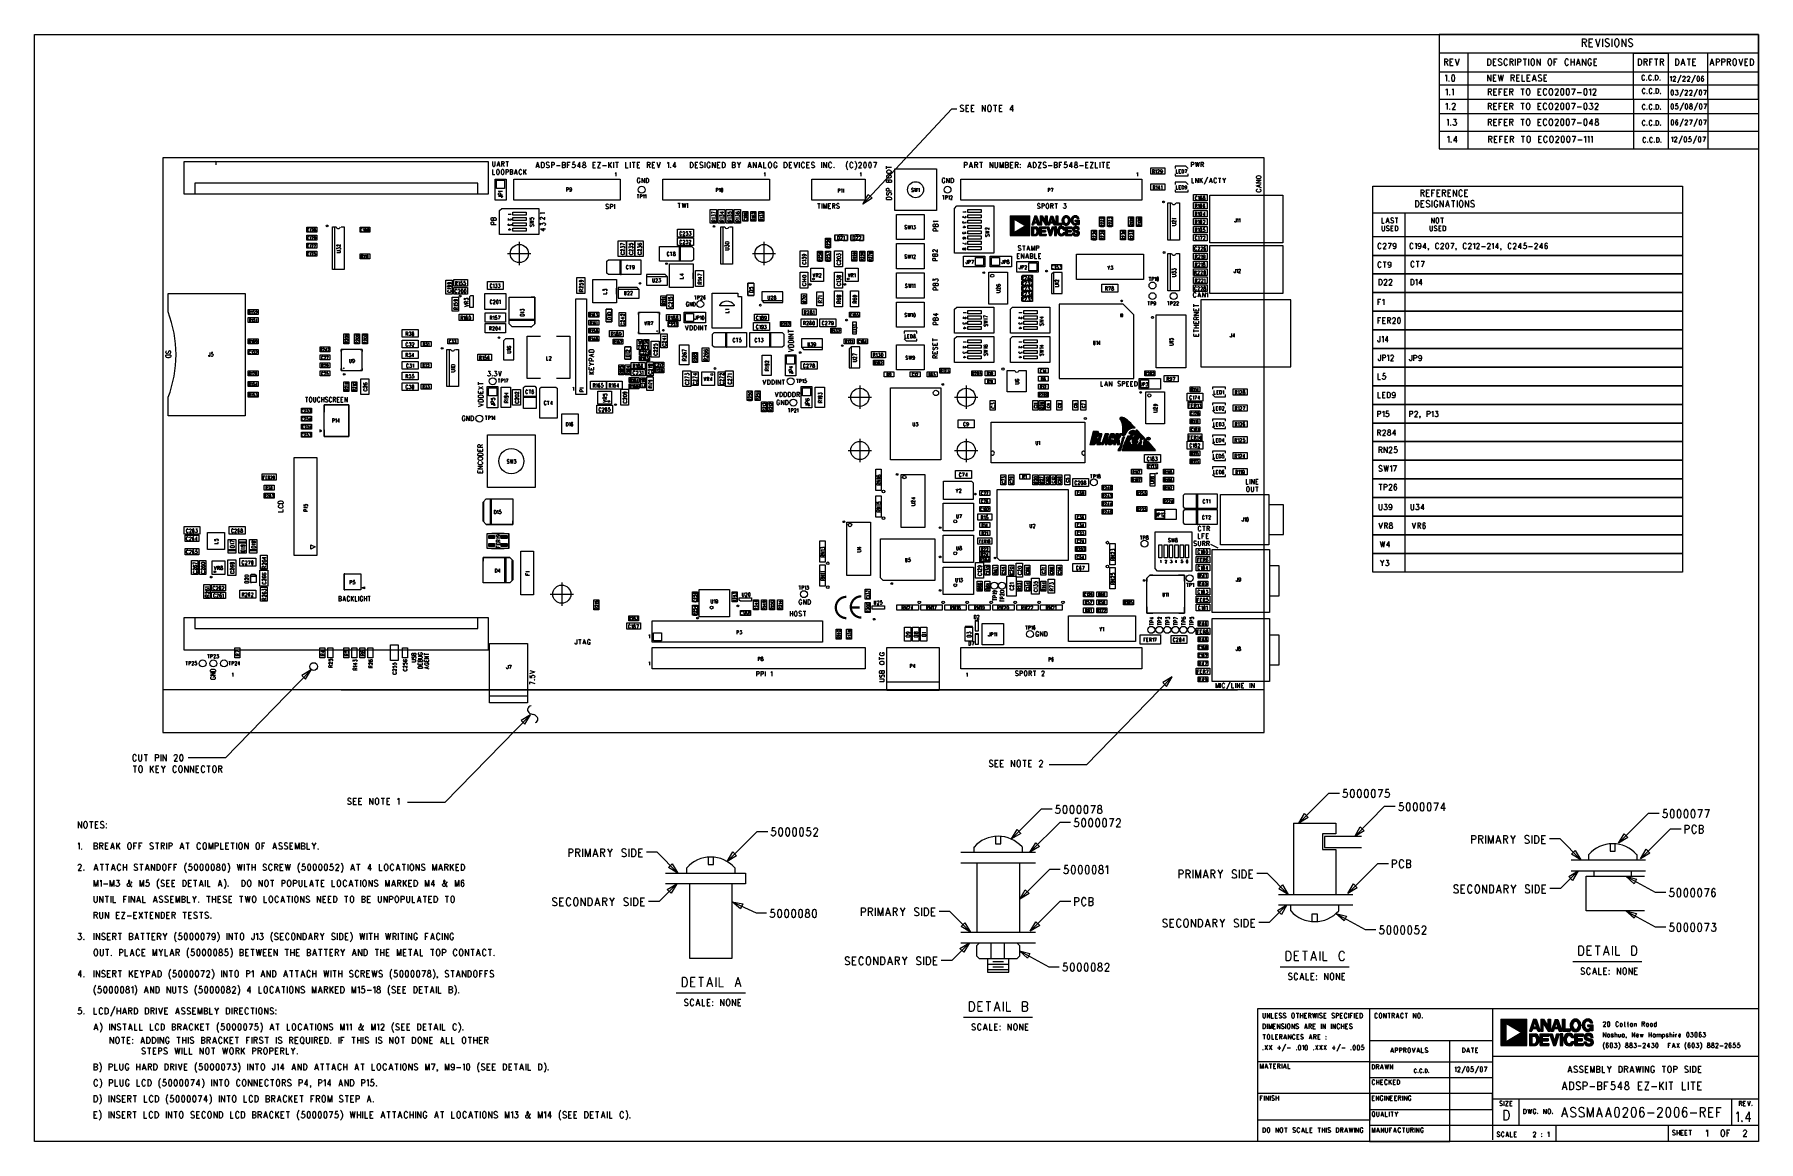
# Model space of a CAD drawing. Extents: x 11.9 to 28.1, y 10.8 to 21.2.
import ezdxf

# ---------------------------------------------------------------- set-up
doc = ezdxf.new("R2010")
doc.units = 0
doc.header["$MEASUREMENT"] = 0
doc.layers.add('LAYNR1', color=2, linetype='Continuous')

msp = doc.modelspace()

# ---------------------------------------------------------------- linework, layer by layer
at = {"layer": 'LAYNR1', "color": 7}
for points in [[(11.892, 21.199), (28.093, 21.199)], [(11.892, 10.799), (11.892, 21.199)], [(28.093, 21.199), (25.093, 21.199)], [(25.093, 21.199), (25.093, 20.591)], [(26.437, 21.158), (26.437, 21.084)], [(26.437, 21.158), (26.462, 21.158), (26.47, 21.155), (26.472, 21.151), (26.475, 21.144), (26.475, 21.137), (26.472, 21.13), (26.47, 21.126), (26.462, 21.123), (26.437, 21.123)], [(26.456, 21.123), (26.475, 21.084)], [(26.5, 21.158), (26.5, 21.084)], [(26.5, 21.158), (26.535, 21.158)], [(26.5, 21.123), (26.522, 21.123)], [(26.5, 21.084), (26.535, 21.084)], [(26.56, 21.158), (26.582, 21.084)], [(26.603, 21.158), (26.582, 21.084)], [(26.628, 21.158), (26.628, 21.084)], [(26.691, 21.148), (26.685, 21.155), (26.677, 21.158), (26.666, 21.158), (26.658, 21.155), (26.652, 21.148), (26.652, 21.141)], [(26.652, 21.141), (26.655, 21.134), (26.658, 21.13), (26.663, 21.126), (26.68, 21.119), (26.685, 21.116), (26.688, 21.112)], [(26.666, 21.084), (26.658, 21.088), (26.652, 21.095)], [(26.677, 21.084), (26.666, 21.084)], [(26.688, 21.112), (26.691, 21.105), (26.691, 21.095), (26.685, 21.088), (26.677, 21.084)], [(26.715, 21.158), (26.715, 21.084)], [(26.742, 21.141), (26.74, 21.13), (26.74, 21.112)], [(26.74, 21.112), (26.742, 21.102), (26.745, 21.095), (26.751, 21.088), (26.756, 21.084)], [(26.756, 21.158), (26.751, 21.155), (26.745, 21.148), (26.742, 21.141)], [(26.781, 21.141), (26.778, 21.148), (26.772, 21.155), (26.767, 21.158), (26.756, 21.158)], [(26.756, 21.084), (26.767, 21.084)], [(26.767, 21.084), (26.772, 21.088), (26.778, 21.095), (26.781, 21.102), (26.783, 21.112)], [(26.783, 21.112), (26.783, 21.13), (26.781, 21.141)], [(26.808, 21.158), (26.808, 21.084)], [(26.808, 21.158), (26.846, 21.084)], [(26.846, 21.158), (26.846, 21.084)], [(26.909, 21.148), (26.903, 21.155), (26.895, 21.158), (26.884, 21.158), (26.876, 21.155), (26.871, 21.148), (26.871, 21.141)], [(26.871, 21.141), (26.873, 21.134), (26.876, 21.13), (26.882, 21.126), (26.898, 21.119), (26.903, 21.116), (26.906, 21.112)], [(26.884, 21.084), (26.876, 21.088), (26.871, 21.095)], [(26.895, 21.084), (26.884, 21.084)], [(26.906, 21.112), (26.909, 21.105), (26.909, 21.095), (26.903, 21.088), (26.895, 21.084)], [(28.093, 21.199), (28.093, 10.799)], [(28.093, 20.591), (28.093, 21.199)], [(28.093, 21.024), (25.093, 21.024)], [(25.093, 21.024), (25.093, 20.849)], [(25.141, 20.97), (25.141, 20.909)], [(25.141, 20.97), (25.161, 20.97), (25.168, 20.967), (25.171, 20.964), (25.173, 20.959), (25.173, 20.953), (25.171, 20.947), (25.168, 20.944), (25.161, 20.941), (25.141, 20.941)], [(25.157, 20.941), (25.173, 20.909)], [(25.193, 20.97), (25.193, 20.909)], [(25.193, 20.97), (25.223, 20.97)], [(25.193, 20.941), (25.211, 20.941)], [(25.193, 20.909), (25.223, 20.909)], [(25.243, 20.97), (25.261, 20.909)], [(25.28, 20.97), (25.261, 20.909)], [(25.389, 21.024), (25.362, 21.024)], [(25.362, 21.024), (25.362, 20.591)], [(25.362, 21.024), (25.362, 20.591)], [(25.546, 20.97), (25.546, 20.909)], [(25.546, 20.97), (25.562, 20.97), (25.569, 20.967), (25.573, 20.961), (25.576, 20.956)], [(25.562, 20.909), (25.546, 20.909)], [(25.578, 20.932), (25.576, 20.924), (25.573, 20.918), (25.569, 20.912), (25.562, 20.909)], [(25.576, 20.956), (25.578, 20.947), (25.578, 20.932)], [(25.598, 20.97), (25.598, 20.909)], [(25.598, 20.97), (25.628, 20.97)], [(25.598, 20.941), (25.616, 20.941)], [(25.598, 20.909), (25.628, 20.909)], [(25.68, 20.961), (25.676, 20.967), (25.669, 20.97), (25.66, 20.97), (25.653, 20.967), (25.648, 20.961), (25.648, 20.956)], [(25.648, 20.956), (25.651, 20.95), (25.653, 20.947), (25.657, 20.944), (25.671, 20.938), (25.676, 20.935), (25.678, 20.932)], [(25.66, 20.909), (25.653, 20.912), (25.648, 20.918)], [(25.669, 20.909), (25.66, 20.909)], [(25.678, 20.932), (25.68, 20.927), (25.68, 20.918), (25.676, 20.912), (25.669, 20.909)], [(25.703, 20.956), (25.701, 20.947), (25.701, 20.932)], [(25.701, 20.932), (25.703, 20.924), (25.705, 20.918), (25.71, 20.912), (25.714, 20.909)], [(25.735, 20.956), (25.732, 20.961), (25.728, 20.967), (25.723, 20.97), (25.714, 20.97), (25.71, 20.967), (25.705, 20.961), (25.703, 20.956)], [(25.714, 20.909), (25.723, 20.909)], [(25.723, 20.909), (25.728, 20.912), (25.732, 20.918), (25.735, 20.924)], [(25.755, 20.97), (25.755, 20.909)], [(25.755, 20.97), (25.776, 20.97), (25.782, 20.967), (25.785, 20.964), (25.787, 20.959), (25.787, 20.953), (25.785, 20.947), (25.782, 20.944), (25.776, 20.941), (25.755, 20.941)], [(25.771, 20.941), (25.787, 20.909)], [(25.807, 20.97), (25.807, 20.909)], [(25.828, 20.97), (25.828, 20.909)], [(25.828, 20.97), (25.848, 20.97), (25.855, 20.967), (25.857, 20.964), (25.86, 20.959), (25.86, 20.95), (25.857, 20.944), (25.855, 20.941), (25.848, 20.938), (25.828, 20.938)], [(25.88, 20.97), (25.912, 20.97)], [(25.896, 20.97), (25.896, 20.909)], [(25.932, 20.97), (25.932, 20.909)], [(25.955, 20.956), (25.953, 20.947), (25.953, 20.932)], [(25.953, 20.932), (25.955, 20.924), (25.957, 20.918), (25.962, 20.912), (25.966, 20.909)], [(25.966, 20.97), (25.962, 20.967), (25.957, 20.961), (25.955, 20.956)], [(25.987, 20.956), (25.985, 20.961), (25.98, 20.967), (25.976, 20.97), (25.966, 20.97)], [(25.966, 20.909), (25.976, 20.909)], [(25.976, 20.909), (25.98, 20.912), (25.985, 20.918), (25.987, 20.924), (25.989, 20.932)], [(25.989, 20.932), (25.989, 20.947), (25.987, 20.956)], [(26.01, 20.97), (26.01, 20.909)], [(26.01, 20.97), (26.041, 20.909)], [(26.041, 20.97), (26.041, 20.909)], [(26.116, 20.956), (26.114, 20.947), (26.114, 20.932)], [(26.114, 20.932), (26.116, 20.924), (26.119, 20.918), (26.123, 20.912), (26.128, 20.909)], [(26.128, 20.97), (26.123, 20.967), (26.119, 20.961), (26.116, 20.956)], [(26.148, 20.956), (26.146, 20.961), (26.141, 20.967), (26.137, 20.97), (26.128, 20.97)], [(26.128, 20.909), (26.137, 20.909)], [(26.137, 20.909), (26.141, 20.912), (26.146, 20.918), (26.148, 20.924), (26.151, 20.932)], [(26.151, 20.932), (26.151, 20.947), (26.148, 20.956)], [(26.171, 20.97), (26.171, 20.909)], [(26.171, 20.97), (26.201, 20.97)], [(26.171, 20.941), (26.189, 20.941)], [(26.276, 20.956), (26.273, 20.947), (26.273, 20.932)], [(26.273, 20.932), (26.276, 20.924), (26.278, 20.918), (26.282, 20.912), (26.287, 20.909)], [(26.307, 20.956), (26.305, 20.961), (26.301, 20.967), (26.296, 20.97), (26.287, 20.97), (26.282, 20.967), (26.278, 20.961), (26.276, 20.956)], [(26.287, 20.909), (26.296, 20.909)], [(26.296, 20.909), (26.301, 20.912), (26.305, 20.918), (26.307, 20.924)], [(26.328, 20.97), (26.328, 20.909)], [(26.328, 20.941), (26.36, 20.941)], [(26.36, 20.97), (26.36, 20.909)], [(26.398, 20.97), (26.38, 20.909)], [(26.387, 20.929), (26.41, 20.929)], [(26.398, 20.97), (26.416, 20.909)], [(26.437, 20.97), (26.437, 20.909)], [(26.437, 20.97), (26.469, 20.909)], [(26.469, 20.97), (26.469, 20.909)], [(26.491, 20.956), (26.489, 20.947), (26.489, 20.932)], [(26.489, 20.932), (26.491, 20.924), (26.494, 20.918), (26.498, 20.912), (26.503, 20.909)], [(26.523, 20.956), (26.521, 20.961), (26.516, 20.967), (26.512, 20.97), (26.503, 20.97), (26.498, 20.967), (26.494, 20.961), (26.491, 20.956)], [(26.503, 20.909), (26.512, 20.909)], [(26.512, 20.909), (26.516, 20.912), (26.521, 20.918), (26.523, 20.924), (26.523, 20.932)], [(26.512, 20.932), (26.523, 20.932)], [(26.544, 20.97), (26.544, 20.909)], [(26.544, 20.97), (26.573, 20.97)], [(26.544, 20.941), (26.562, 20.941)], [(26.544, 20.909), (26.573, 20.909)], [(26.917, 20.591), (26.917, 21.024)], [(26.917, 21.024), (27.243, 21.024)], [(26.962, 20.97), (26.962, 20.909)], [(26.962, 20.97), (26.978, 20.97), (26.985, 20.967), (26.989, 20.961), (26.992, 20.956)], [(26.978, 20.909), (26.962, 20.909)], [(26.994, 20.932), (26.992, 20.924), (26.989, 20.918), (26.985, 20.912), (26.978, 20.909)], [(26.992, 20.956), (26.994, 20.947), (26.994, 20.932)], [(27.014, 20.97), (27.014, 20.909)], [(27.014, 20.97), (27.035, 20.97), (27.042, 20.967), (27.044, 20.964), (27.046, 20.959), (27.046, 20.953), (27.044, 20.947), (27.042, 20.944), (27.035, 20.941), (27.014, 20.941)], [(27.03, 20.941), (27.046, 20.909)], [(27.067, 20.97), (27.067, 20.909)], [(27.067, 20.97), (27.096, 20.97)], [(27.067, 20.941), (27.085, 20.941)], [(27.117, 20.97), (27.148, 20.97)], [(27.132, 20.97), (27.132, 20.909)], [(27.169, 20.97), (27.169, 20.909)], [(27.169, 20.97), (27.189, 20.97), (27.196, 20.967), (27.198, 20.964), (27.201, 20.959), (27.201, 20.953), (27.198, 20.947), (27.196, 20.944), (27.189, 20.941), (27.169, 20.941)], [(27.185, 20.941), (27.201, 20.909)], [(27.243, 21.024), (27.243, 20.591)], [(27.312, 20.97), (27.312, 20.909)], [(27.312, 20.97), (27.328, 20.97), (27.335, 20.967), (27.339, 20.961), (27.342, 20.956)], [(27.328, 20.909), (27.312, 20.909)], [(27.344, 20.932), (27.342, 20.924), (27.339, 20.918), (27.335, 20.912), (27.328, 20.909)], [(27.342, 20.956), (27.344, 20.947), (27.344, 20.932)], [(27.382, 20.97), (27.364, 20.909)], [(27.371, 20.929), (27.394, 20.929)], [(27.382, 20.97), (27.401, 20.909)], [(27.421, 20.97), (27.453, 20.97)], [(27.437, 20.97), (27.437, 20.909)], [(27.473, 20.97), (27.473, 20.909)], [(27.473, 20.97), (27.503, 20.97)], [(27.473, 20.941), (27.492, 20.941)], [(27.473, 20.909), (27.503, 20.909)], [(27.618, 20.591), (27.618, 21.024)], [(27.655, 20.97), (27.637, 20.909)], [(27.644, 20.929), (27.667, 20.929)], [(27.655, 20.97), (27.673, 20.909)], [(27.694, 20.97), (27.694, 20.909)], [(27.694, 20.97), (27.714, 20.97), (27.721, 20.967), (27.723, 20.964), (27.726, 20.959), (27.726, 20.95), (27.723, 20.944), (27.721, 20.941), (27.714, 20.938), (27.694, 20.938)], [(27.746, 20.97), (27.746, 20.909)], [(27.746, 20.97), (27.767, 20.97), (27.773, 20.967), (27.776, 20.964), (27.778, 20.959), (27.778, 20.95), (27.776, 20.944), (27.773, 20.941), (27.767, 20.938), (27.746, 20.938)], [(27.798, 20.97), (27.798, 20.909)], [(27.798, 20.97), (27.819, 20.97), (27.826, 20.967), (27.828, 20.964), (27.83, 20.959), (27.83, 20.953), (27.828, 20.947), (27.826, 20.944), (27.819, 20.941), (27.798, 20.941)], [(27.814, 20.941), (27.83, 20.909)], [(27.853, 20.956), (27.851, 20.947), (27.851, 20.932)], [(27.851, 20.932), (27.853, 20.924), (27.855, 20.918), (27.86, 20.912), (27.864, 20.909)], [(27.864, 20.97), (27.86, 20.967), (27.855, 20.961), (27.853, 20.956)], [(27.885, 20.956), (27.882, 20.961), (27.878, 20.967), (27.873, 20.97), (27.864, 20.97)], [(27.864, 20.909), (27.873, 20.909)], [(27.873, 20.909), (27.878, 20.912), (27.882, 20.918), (27.885, 20.924), (27.887, 20.932)], [(27.887, 20.932), (27.887, 20.947), (27.885, 20.956)], [(27.907, 20.97), (27.926, 20.909)], [(27.944, 20.97), (27.926, 20.909)], [(27.964, 20.97), (27.964, 20.909)], [(27.964, 20.97), (27.994, 20.97)], [(27.964, 20.941), (27.982, 20.941)], [(27.964, 20.909), (27.994, 20.909)], [(28.014, 20.97), (28.014, 20.909)], [(28.014, 20.97), (28.03, 20.97), (28.037, 20.967), (28.042, 20.961), (28.044, 20.956)], [(28.03, 20.909), (28.014, 20.909)], [(28.046, 20.932), (28.044, 20.924), (28.042, 20.918), (28.037, 20.912), (28.03, 20.909)], [(28.044, 20.956), (28.046, 20.947), (28.046, 20.932)], [(28.093, 20.599), (28.093, 21.024)], [(25.093, 20.849), (28.093, 20.849)], [(25.151, 20.809), (25.156, 20.811), (25.162, 20.82), (25.162, 20.759)], [(25.185, 20.765), (25.183, 20.762), (25.185, 20.759)], [(25.185, 20.759), (25.187, 20.762), (25.185, 20.765)], [(25.221, 20.82), (25.215, 20.817), (25.21, 20.809), (25.208, 20.794), (25.208, 20.785), (25.21, 20.771), (25.215, 20.762), (25.221, 20.759)], [(25.226, 20.759), (25.233, 20.762), (25.237, 20.771), (25.24, 20.785), (25.24, 20.794), (25.237, 20.809), (25.233, 20.817), (25.226, 20.82), (25.221, 20.82)], [(25.221, 20.759), (25.226, 20.759)], [(25.546, 20.82), (25.546, 20.759)], [(25.546, 20.82), (25.578, 20.759)], [(25.578, 20.82), (25.578, 20.759)], [(25.598, 20.82), (25.598, 20.759)], [(25.598, 20.82), (25.628, 20.82)], [(25.598, 20.791), (25.616, 20.791)], [(25.598, 20.759), (25.628, 20.759)], [(25.648, 20.82), (25.66, 20.759)], [(25.671, 20.82), (25.66, 20.759)], [(25.671, 20.82), (25.682, 20.759)], [(25.694, 20.82), (25.682, 20.759)], [(25.766, 20.82), (25.766, 20.759)], [(25.766, 20.82), (25.787, 20.82), (25.794, 20.817), (25.796, 20.814), (25.798, 20.809), (25.798, 20.803), (25.796, 20.797), (25.794, 20.794), (25.787, 20.791), (25.766, 20.791)], [(25.782, 20.791), (25.798, 20.759)], [(25.819, 20.82), (25.819, 20.759)], [(25.819, 20.82), (25.848, 20.82)], [(25.819, 20.791), (25.837, 20.791)], [(25.819, 20.759), (25.848, 20.759)], [(25.869, 20.82), (25.869, 20.759)], [(25.869, 20.759), (25.896, 20.759)], [(25.916, 20.82), (25.916, 20.759)], [(25.916, 20.82), (25.946, 20.82)], [(25.916, 20.791), (25.935, 20.791)], [(25.916, 20.759), (25.946, 20.759)], [(25.985, 20.82), (25.966, 20.759)], [(25.973, 20.779), (25.996, 20.779)], [(25.985, 20.82), (26.003, 20.759)], [(26.055, 20.811), (26.051, 20.817), (26.044, 20.82), (26.035, 20.82), (26.028, 20.817), (26.023, 20.811), (26.023, 20.806)], [(26.023, 20.806), (26.026, 20.8), (26.028, 20.797), (26.032, 20.794), (26.046, 20.788), (26.051, 20.785), (26.053, 20.782)], [(26.035, 20.759), (26.028, 20.762), (26.023, 20.768)], [(26.044, 20.759), (26.035, 20.759)], [(26.053, 20.782), (26.055, 20.777), (26.055, 20.768), (26.051, 20.762), (26.044, 20.759)], [(26.076, 20.82), (26.076, 20.759)], [(26.076, 20.82), (26.105, 20.82)], [(26.076, 20.791), (26.094, 20.791)], [(26.076, 20.759), (26.105, 20.759)], [(26.998, 20.806), (26.996, 20.799), (26.996, 20.787)], [(26.996, 20.787), (26.998, 20.781), (27, 20.776), (27.003, 20.771), (27.007, 20.769)], [(27.023, 20.806), (27.021, 20.81), (27.018, 20.815), (27.014, 20.817), (27.007, 20.817), (27.003, 20.815), (27, 20.81), (26.998, 20.806)], [(27.007, 20.769), (27.014, 20.769)], [(27.014, 20.769), (27.018, 20.771), (27.021, 20.776), (27.023, 20.781)], [(27.041, 20.774), (27.04, 20.771), (27.041, 20.769)], [(27.041, 20.769), (27.043, 20.771), (27.041, 20.774)], [(27.061, 20.806), (27.06, 20.799), (27.06, 20.787)], [(27.06, 20.787), (27.061, 20.781), (27.063, 20.776), (27.067, 20.771), (27.071, 20.769)], [(27.087, 20.806), (27.085, 20.81), (27.081, 20.815), (27.078, 20.817), (27.071, 20.817), (27.067, 20.815), (27.063, 20.81), (27.061, 20.806)], [(27.071, 20.769), (27.078, 20.769)], [(27.078, 20.769), (27.081, 20.771), (27.085, 20.776), (27.087, 20.781)], [(27.105, 20.774), (27.103, 20.771), (27.105, 20.769)], [(27.105, 20.769), (27.107, 20.771), (27.105, 20.774)], [(27.123, 20.817), (27.123, 20.769)], [(27.123, 20.817), (27.136, 20.817), (27.141, 20.815), (27.145, 20.81), (27.147, 20.806)], [(27.136, 20.769), (27.123, 20.769)], [(27.149, 20.787), (27.147, 20.781), (27.145, 20.776), (27.141, 20.771), (27.136, 20.769)], [(27.147, 20.806), (27.149, 20.799), (27.149, 20.787)], [(27.167, 20.774), (27.165, 20.771), (27.167, 20.769)], [(27.167, 20.769), (27.169, 20.771), (27.167, 20.774)], [(27.264, 20.798), (27.268, 20.8), (27.273, 20.807), (27.273, 20.759)], [(27.291, 20.796), (27.291, 20.798), (27.293, 20.802), (27.295, 20.805), (27.299, 20.807), (27.306, 20.807), (27.309, 20.805), (27.311, 20.802), (27.313, 20.798), (27.313, 20.793), (27.311, 20.789), (27.308, 20.782), (27.289, 20.759)], [(27.289, 20.759), (27.315, 20.759)], [(27.364, 20.816), (27.331, 20.743)], [(27.382, 20.796), (27.382, 20.798), (27.384, 20.802), (27.386, 20.805), (27.389, 20.807), (27.397, 20.807), (27.4, 20.805), (27.402, 20.802), (27.404, 20.798), (27.404, 20.793), (27.402, 20.789), (27.399, 20.782), (27.38, 20.759)], [(27.38, 20.759), (27.406, 20.759)], [(27.424, 20.796), (27.424, 20.798), (27.426, 20.802), (27.428, 20.805), (27.431, 20.807), (27.439, 20.807), (27.442, 20.805), (27.444, 20.802), (27.446, 20.798), (27.446, 20.793), (27.444, 20.789), (27.44, 20.782), (27.422, 20.759)], [(27.422, 20.759), (27.448, 20.759)], [(27.497, 20.816), (27.464, 20.743)], [(27.524, 20.807), (27.519, 20.805), (27.515, 20.798), (27.513, 20.787), (27.513, 20.78), (27.515, 20.768), (27.519, 20.761), (27.524, 20.759)], [(27.528, 20.759), (27.533, 20.761), (27.537, 20.768), (27.539, 20.78), (27.539, 20.787), (27.537, 20.798), (27.533, 20.805), (27.528, 20.807), (27.524, 20.807)], [(27.524, 20.759), (27.528, 20.759)], [(27.577, 20.8), (27.575, 20.805), (27.569, 20.807), (27.566, 20.807), (27.56, 20.805), (27.557, 20.798), (27.555, 20.787), (27.555, 20.775), (27.557, 20.766), (27.56, 20.761), (27.566, 20.759)], [(27.568, 20.759), (27.573, 20.761), (27.577, 20.766), (27.579, 20.773), (27.579, 20.775), (27.577, 20.782), (27.573, 20.787), (27.568, 20.789), (27.566, 20.789), (27.56, 20.787), (27.557, 20.782), (27.555, 20.775)], [(27.566, 20.759), (27.568, 20.759)], [(28.093, 20.849), (28.093, 20.724)], [(28.093, 20.724), (25.093, 20.724)], [(25.093, 20.724), (25.093, 20.291)], [(25.093, 20.591), (28.093, 20.591)], [(25.093, 20.591), (25.093, 20.456)], [(25.156, 20.679), (25.161, 20.681), (25.167, 20.69), (25.167, 20.629)], [(25.19, 20.635), (25.188, 20.632), (25.19, 20.629)], [(25.19, 20.629), (25.192, 20.632), (25.19, 20.635)], [(25.213, 20.679), (25.217, 20.681), (25.224, 20.69), (25.224, 20.629)], [(25.362, 20.591), (26.917, 20.591)], [(25.362, 20.591), (25.362, 20.126)], [(25.551, 20.69), (25.551, 20.629)], [(25.551, 20.69), (25.571, 20.69), (25.578, 20.687), (25.581, 20.684), (25.583, 20.679), (25.583, 20.673), (25.581, 20.667), (25.578, 20.664), (25.571, 20.661), (25.551, 20.661)], [(25.567, 20.661), (25.583, 20.629)], [(25.603, 20.69), (25.603, 20.629)], [(25.603, 20.69), (25.633, 20.69)], [(25.603, 20.661), (25.621, 20.661)], [(25.603, 20.629), (25.633, 20.629)], [(25.653, 20.69), (25.653, 20.629)], [(25.653, 20.69), (25.683, 20.69)], [(25.653, 20.661), (25.671, 20.661)], [(25.703, 20.69), (25.703, 20.629)], [(25.703, 20.69), (25.733, 20.69)], [(25.703, 20.661), (25.721, 20.661)], [(25.703, 20.629), (25.733, 20.629)], [(25.753, 20.69), (25.753, 20.629)], [(25.753, 20.69), (25.774, 20.69), (25.781, 20.687), (25.783, 20.684), (25.785, 20.679), (25.785, 20.673), (25.783, 20.667), (25.781, 20.664), (25.774, 20.661), (25.753, 20.661)], [(25.769, 20.661), (25.785, 20.629)], [(25.858, 20.69), (25.89, 20.69)], [(25.874, 20.69), (25.874, 20.629)], [(25.912, 20.676), (25.91, 20.667), (25.91, 20.652)], [(25.91, 20.652), (25.912, 20.644), (25.915, 20.638), (25.919, 20.632), (25.924, 20.629)], [(25.924, 20.69), (25.919, 20.687), (25.915, 20.681), (25.912, 20.676)], [(25.944, 20.676), (25.942, 20.681), (25.937, 20.687), (25.933, 20.69), (25.924, 20.69)], [(25.924, 20.629), (25.933, 20.629)], [(25.933, 20.629), (25.937, 20.632), (25.942, 20.638), (25.944, 20.644), (25.946, 20.652)], [(25.946, 20.652), (25.946, 20.667), (25.944, 20.676)], [(26.019, 20.69), (26.019, 20.629)], [(26.019, 20.69), (26.049, 20.69)], [(26.019, 20.661), (26.037, 20.661)], [(26.019, 20.629), (26.049, 20.629)], [(26.071, 20.676), (26.069, 20.667), (26.069, 20.652)], [(26.069, 20.652), (26.071, 20.644), (26.074, 20.638), (26.078, 20.632), (26.083, 20.629)], [(26.103, 20.676), (26.101, 20.681), (26.096, 20.687), (26.092, 20.69), (26.083, 20.69), (26.078, 20.687), (26.074, 20.681), (26.071, 20.676)], [(26.083, 20.629), (26.092, 20.629)], [(26.092, 20.629), (26.096, 20.632), (26.101, 20.638), (26.103, 20.644)], [(26.126, 20.676), (26.124, 20.667), (26.124, 20.652)], [(26.124, 20.652), (26.126, 20.644), (26.128, 20.638), (26.133, 20.632), (26.137, 20.629)], [(26.137, 20.69), (26.133, 20.687), (26.128, 20.681), (26.126, 20.676)], [(26.158, 20.676), (26.156, 20.681), (26.151, 20.687), (26.146, 20.69), (26.137, 20.69)], [(26.137, 20.629), (26.146, 20.629)], [(26.146, 20.629), (26.151, 20.632), (26.156, 20.638), (26.158, 20.644), (26.16, 20.652)], [(26.16, 20.652), (26.16, 20.667), (26.158, 20.676)], [(26.183, 20.676), (26.183, 20.679), (26.185, 20.684), (26.187, 20.687), (26.192, 20.69), (26.201, 20.69), (26.206, 20.687), (26.208, 20.684), (26.21, 20.679), (26.21, 20.673), (26.208, 20.667), (26.203, 20.658), (26.181, 20.629)], [(26.181, 20.629), (26.212, 20.629)], [(26.246, 20.69), (26.24, 20.687), (26.235, 20.679), (26.233, 20.664), (26.233, 20.655), (26.235, 20.641), (26.24, 20.632), (26.246, 20.629)], [(26.251, 20.629), (26.258, 20.632), (26.262, 20.641), (26.265, 20.655), (26.265, 20.664), (26.262, 20.679), (26.258, 20.687), (26.251, 20.69), (26.246, 20.69)], [(26.246, 20.629), (26.251, 20.629)], [(26.299, 20.69), (26.292, 20.687), (26.287, 20.679), (26.285, 20.664), (26.285, 20.655), (26.287, 20.641), (26.292, 20.632), (26.299, 20.629)], [(26.303, 20.629), (26.31, 20.632), (26.315, 20.641), (26.317, 20.655), (26.317, 20.664), (26.315, 20.679), (26.31, 20.687), (26.303, 20.69), (26.299, 20.69)], [(26.299, 20.629), (26.303, 20.629)], [(26.337, 20.69), (26.369, 20.69)], [(26.369, 20.69), (26.346, 20.629)], [(26.39, 20.655), (26.431, 20.655)], [(26.465, 20.69), (26.458, 20.687), (26.453, 20.679), (26.451, 20.664), (26.451, 20.655), (26.453, 20.641), (26.458, 20.632), (26.465, 20.629)], [(26.469, 20.629), (26.476, 20.632), (26.481, 20.641), (26.483, 20.655), (26.483, 20.664), (26.481, 20.679), (26.476, 20.687), (26.469, 20.69), (26.465, 20.69)], [(26.465, 20.629), (26.469, 20.629)], [(26.503, 20.679), (26.508, 20.681), (26.515, 20.69), (26.515, 20.629)], [(26.537, 20.676), (26.537, 20.679), (26.54, 20.684), (26.542, 20.687), (26.546, 20.69), (26.556, 20.69), (26.56, 20.687), (26.562, 20.684), (26.565, 20.679), (26.565, 20.673), (26.562, 20.667), (26.558, 20.658), (26.535, 20.629)], [(26.535, 20.629), (26.567, 20.629)], [(26.917, 20.591), (26.917, 20.126)], [(27.003, 20.681), (27.001, 20.674), (27.001, 20.662)], [(27.001, 20.662), (27.003, 20.656), (27.005, 20.651), (27.008, 20.646), (27.012, 20.644)], [(27.028, 20.681), (27.026, 20.685), (27.023, 20.69), (27.019, 20.692), (27.012, 20.692), (27.008, 20.69), (27.005, 20.685), (27.003, 20.681)], [(27.012, 20.644), (27.019, 20.644)], [(27.019, 20.644), (27.023, 20.646), (27.026, 20.651), (27.028, 20.656)], [(27.046, 20.649), (27.045, 20.646), (27.046, 20.644)], [(27.046, 20.644), (27.048, 20.646), (27.046, 20.649)], [(27.066, 20.681), (27.065, 20.674), (27.065, 20.662)], [(27.065, 20.662), (27.066, 20.656), (27.068, 20.651), (27.072, 20.646), (27.076, 20.644)], [(27.092, 20.681), (27.09, 20.685), (27.086, 20.69), (27.083, 20.692), (27.076, 20.692), (27.072, 20.69), (27.068, 20.685), (27.066, 20.681)], [(27.076, 20.644), (27.083, 20.644)], [(27.083, 20.644), (27.086, 20.646), (27.09, 20.651), (27.092, 20.656)], [(27.11, 20.649), (27.108, 20.646), (27.11, 20.644)], [(27.11, 20.644), (27.112, 20.646), (27.11, 20.649)], [(27.128, 20.692), (27.128, 20.644)], [(27.128, 20.692), (27.141, 20.692), (27.146, 20.69), (27.15, 20.685), (27.152, 20.681)], [(27.141, 20.644), (27.128, 20.644)], [(27.154, 20.662), (27.152, 20.656), (27.15, 20.651), (27.146, 20.646), (27.141, 20.644)], [(27.152, 20.681), (27.154, 20.674), (27.154, 20.662)], [(27.172, 20.649), (27.17, 20.646), (27.172, 20.644)], [(27.172, 20.644), (27.174, 20.646), (27.172, 20.649)], [(27.243, 20.591), (27.618, 20.591)], [(27.243, 20.591), (27.243, 20.126)], [(27.28, 20.677), (27.274, 20.675), (27.271, 20.668), (27.269, 20.656), (27.269, 20.65), (27.271, 20.638), (27.274, 20.631), (27.28, 20.629)], [(27.284, 20.629), (27.289, 20.631), (27.293, 20.638), (27.294, 20.65), (27.294, 20.656), (27.293, 20.668), (27.289, 20.675), (27.284, 20.677), (27.28, 20.677)], [(27.28, 20.629), (27.284, 20.629)], [(27.32, 20.629), (27.314, 20.631), (27.313, 20.634), (27.311, 20.638)], [(27.314, 20.677), (27.334, 20.677), (27.324, 20.659), (27.329, 20.659), (27.333, 20.656), (27.334, 20.654), (27.336, 20.647)], [(27.325, 20.629), (27.32, 20.629)], [(27.336, 20.647), (27.336, 20.643), (27.334, 20.636), (27.331, 20.631), (27.325, 20.629)], [(27.385, 20.686), (27.353, 20.613)], [(27.404, 20.666), (27.404, 20.668), (27.405, 20.672), (27.407, 20.675), (27.411, 20.677), (27.418, 20.677), (27.422, 20.675), (27.424, 20.672), (27.425, 20.668), (27.425, 20.663), (27.424, 20.659), (27.42, 20.652), (27.402, 20.629)], [(27.402, 20.629), (27.427, 20.629)], [(27.445, 20.666), (27.445, 20.668), (27.447, 20.672), (27.449, 20.675), (27.453, 20.677), (27.46, 20.677), (27.464, 20.675), (27.465, 20.672), (27.467, 20.668), (27.467, 20.663), (27.465, 20.659), (27.462, 20.652), (27.444, 20.629)], [(27.444, 20.629), (27.469, 20.629)], [(27.518, 20.686), (27.485, 20.613)], [(27.545, 20.677), (27.54, 20.675), (27.536, 20.668), (27.534, 20.656), (27.534, 20.65), (27.536, 20.638), (27.54, 20.631), (27.545, 20.629)], [(27.549, 20.629), (27.554, 20.631), (27.558, 20.638), (27.56, 20.65), (27.56, 20.656), (27.558, 20.668), (27.554, 20.675), (27.549, 20.677), (27.545, 20.677)], [(27.545, 20.629), (27.549, 20.629)], [(27.576, 20.677), (27.602, 20.677)], [(27.602, 20.677), (27.584, 20.629)], [(27.618, 20.596), (27.618, 20.126)], [(19.677, 19.606), (20.511, 20.501), (20.561, 20.501)], [(20.623, 20.526), (20.618, 20.532), (20.611, 20.535), (20.602, 20.535), (20.596, 20.532), (20.591, 20.526), (20.591, 20.521)], [(20.591, 20.521), (20.593, 20.515), (20.596, 20.512), (20.6, 20.509), (20.614, 20.503), (20.618, 20.5), (20.621, 20.497)], [(20.602, 20.474), (20.596, 20.477), (20.591, 20.483)], [(20.611, 20.474), (20.602, 20.474)], [(20.621, 20.497), (20.623, 20.492), (20.623, 20.483), (20.618, 20.477), (20.611, 20.474)], [(20.643, 20.535), (20.643, 20.474)], [(20.643, 20.535), (20.673, 20.535)], [(20.643, 20.506), (20.661, 20.506)], [(20.643, 20.474), (20.673, 20.474)], [(20.693, 20.535), (20.693, 20.474)], [(20.693, 20.535), (20.723, 20.535)], [(20.693, 20.506), (20.711, 20.506)], [(20.693, 20.474), (20.723, 20.474)], [(20.796, 20.535), (20.796, 20.474)], [(20.796, 20.535), (20.827, 20.474)], [(20.827, 20.535), (20.827, 20.474)], [(20.85, 20.521), (20.848, 20.512), (20.848, 20.497)], [(20.848, 20.497), (20.85, 20.489), (20.852, 20.483), (20.857, 20.477), (20.861, 20.474)], [(20.861, 20.535), (20.857, 20.532), (20.852, 20.526), (20.85, 20.521)], [(20.882, 20.521), (20.88, 20.526), (20.875, 20.532), (20.871, 20.535), (20.861, 20.535)], [(20.861, 20.474), (20.871, 20.474)], [(20.871, 20.474), (20.875, 20.477), (20.88, 20.483), (20.882, 20.489), (20.884, 20.497)], [(20.884, 20.497), (20.884, 20.512), (20.882, 20.521)], [(20.905, 20.535), (20.936, 20.535)], [(20.921, 20.535), (20.921, 20.474)], [(20.957, 20.535), (20.957, 20.474)], [(20.957, 20.535), (20.986, 20.535)], [(20.957, 20.506), (20.975, 20.506)], [(20.957, 20.474), (20.986, 20.474)], [(21.082, 20.535), (21.059, 20.494), (21.093, 20.494)], [(21.082, 20.535), (21.082, 20.474)], [(25.093, 20.456), (28.093, 20.456)], [(25.156, 20.544), (25.161, 20.546), (25.167, 20.555), (25.167, 20.494)], [(25.19, 20.5), (25.188, 20.497), (25.19, 20.494)], [(25.19, 20.494), (25.192, 20.497), (25.19, 20.5)], [(25.215, 20.541), (25.215, 20.544), (25.217, 20.549), (25.22, 20.552), (25.224, 20.555), (25.233, 20.555), (25.238, 20.552), (25.24, 20.549), (25.242, 20.544), (25.242, 20.538), (25.24, 20.532), (25.236, 20.523), (25.213, 20.494)], [(25.213, 20.494), (25.245, 20.494)], [(25.551, 20.555), (25.551, 20.494)], [(25.551, 20.555), (25.571, 20.555), (25.578, 20.552), (25.581, 20.549), (25.583, 20.544), (25.583, 20.538), (25.581, 20.532), (25.578, 20.529), (25.571, 20.526), (25.551, 20.526)], [(25.567, 20.526), (25.583, 20.494)], [(25.603, 20.555), (25.603, 20.494)], [(25.603, 20.555), (25.633, 20.555)], [(25.603, 20.526), (25.621, 20.526)], [(25.603, 20.494), (25.633, 20.494)], [(25.653, 20.555), (25.653, 20.494)], [(25.653, 20.555), (25.683, 20.555)], [(25.653, 20.526), (25.671, 20.526)], [(25.703, 20.555), (25.703, 20.494)], [(25.703, 20.555), (25.733, 20.555)], [(25.703, 20.526), (25.721, 20.526)], [(25.703, 20.494), (25.733, 20.494)], [(25.753, 20.555), (25.753, 20.494)], [(25.753, 20.555), (25.774, 20.555), (25.781, 20.552), (25.783, 20.549), (25.785, 20.544), (25.785, 20.538), (25.783, 20.532), (25.781, 20.529), (25.774, 20.526), (25.753, 20.526)], [(25.769, 20.526), (25.785, 20.494)], [(25.858, 20.555), (25.89, 20.555)], [(25.874, 20.555), (25.874, 20.494)], [(25.912, 20.541), (25.91, 20.532), (25.91, 20.517)], [(25.91, 20.517), (25.912, 20.509), (25.915, 20.503), (25.919, 20.497), (25.924, 20.494)], [(25.924, 20.555), (25.919, 20.552), (25.915, 20.546), (25.912, 20.541)], [(25.944, 20.541), (25.942, 20.546), (25.937, 20.552), (25.933, 20.555), (25.924, 20.555)], [(25.924, 20.494), (25.933, 20.494)], [(25.933, 20.494), (25.937, 20.497), (25.942, 20.503), (25.944, 20.509), (25.946, 20.517)], [(25.946, 20.517), (25.946, 20.532), (25.944, 20.541)], [(26.019, 20.555), (26.019, 20.494)], [(26.019, 20.555), (26.049, 20.555)], [(26.019, 20.526), (26.037, 20.526)], [(26.019, 20.494), (26.049, 20.494)], [(26.071, 20.541), (26.069, 20.532), (26.069, 20.517)], [(26.069, 20.517), (26.071, 20.509), (26.074, 20.503), (26.078, 20.497), (26.083, 20.494)], [(26.103, 20.541), (26.101, 20.546), (26.096, 20.552), (26.092, 20.555), (26.083, 20.555), (26.078, 20.552), (26.074, 20.546), (26.071, 20.541)], [(26.083, 20.494), (26.092, 20.494)], [(26.092, 20.494), (26.096, 20.497), (26.101, 20.503), (26.103, 20.509)], [(26.126, 20.541), (26.124, 20.532), (26.124, 20.517)], [(26.124, 20.517), (26.126, 20.509), (26.128, 20.503), (26.133, 20.497), (26.137, 20.494)], [(26.137, 20.555), (26.133, 20.552), (26.128, 20.546), (26.126, 20.541)], [(26.158, 20.541), (26.156, 20.546), (26.151, 20.552), (26.146, 20.555), (26.137, 20.555)], [(26.137, 20.494), (26.146, 20.494)], [(26.146, 20.494), (26.151, 20.497), (26.156, 20.503), (26.158, 20.509), (26.16, 20.517)], [(26.16, 20.517), (26.16, 20.532), (26.158, 20.541)], [(26.183, 20.541), (26.183, 20.544), (26.185, 20.549), (26.187, 20.552), (26.192, 20.555), (26.201, 20.555), (26.206, 20.552), (26.208, 20.549), (26.21, 20.544), (26.21, 20.538), (26.208, 20.532), (26.203, 20.523), (26.181, 20.494)], [(26.181, 20.494), (26.212, 20.494)], [(26.246, 20.555), (26.24, 20.552), (26.235, 20.544), (26.233, 20.529), (26.233, 20.52), (26.235, 20.506), (26.24, 20.497), (26.246, 20.494)], [(26.251, 20.494), (26.258, 20.497), (26.262, 20.506), (26.265, 20.52), (26.265, 20.529), (26.262, 20.544), (26.258, 20.552), (26.251, 20.555), (26.246, 20.555)], [(26.246, 20.494), (26.251, 20.494)], [(26.299, 20.555), (26.292, 20.552), (26.287, 20.544), (26.285, 20.529), (26.285, 20.52), (26.287, 20.506), (26.292, 20.497), (26.299, 20.494)], [(26.303, 20.494), (26.31, 20.497), (26.315, 20.506), (26.317, 20.52), (26.317, 20.529), (26.315, 20.544), (26.31, 20.552), (26.303, 20.555), (26.299, 20.555)], [(26.299, 20.494), (26.303, 20.494)], [(26.337, 20.555), (26.369, 20.555)], [(26.369, 20.555), (26.346, 20.494)], [(26.39, 20.52), (26.431, 20.52)], [(26.465, 20.555), (26.458, 20.552), (26.453, 20.544), (26.451, 20.529), (26.451, 20.52), (26.453, 20.506), (26.458, 20.497), (26.465, 20.494)], [(26.469, 20.494), (26.476, 20.497), (26.481, 20.506), (26.483, 20.52), (26.483, 20.529), (26.481, 20.544), (26.476, 20.552), (26.469, 20.555), (26.465, 20.555)], [(26.465, 20.494), (26.469, 20.494)], [(26.515, 20.494), (26.508, 20.497), (26.506, 20.5), (26.503, 20.506)], [(26.508, 20.555), (26.533, 20.555), (26.519, 20.532), (26.526, 20.532), (26.531, 20.529), (26.533, 20.526), (26.535, 20.517)], [(26.521, 20.494), (26.515, 20.494)], [(26.535, 20.517), (26.535, 20.512), (26.533, 20.503), (26.528, 20.497), (26.521, 20.494)], [(26.558, 20.541), (26.558, 20.544), (26.56, 20.549), (26.562, 20.552), (26.567, 20.555), (26.576, 20.555), (26.581, 20.552), (26.583, 20.549), (26.585, 20.544), (26.585, 20.538), (26.583, 20.532), (26.578, 20.523), (26.556, 20.494)], [(26.556, 20.494), (26.587, 20.494)], [(27.003, 20.531), (27.001, 20.524), (27.001, 20.512)], [(27.001, 20.512), (27.003, 20.506), (27.005, 20.501), (27.008, 20.496), (27.012, 20.494)], [(27.028, 20.531), (27.026, 20.535), (27.023, 20.54), (27.019, 20.542), (27.012, 20.542), (27.008, 20.54), (27.005, 20.535), (27.003, 20.531)], [(27.012, 20.494), (27.019, 20.494)], [(27.019, 20.494), (27.023, 20.496), (27.026, 20.501), (27.028, 20.506)], [(27.046, 20.499), (27.045, 20.496), (27.046, 20.494)], [(27.046, 20.494), (27.048, 20.496), (27.046, 20.499)], [(27.066, 20.531), (27.065, 20.524), (27.065, 20.512)], [(27.065, 20.512), (27.066, 20.506), (27.068, 20.501), (27.072, 20.496), (27.076, 20.494)], [(27.092, 20.531), (27.09, 20.535), (27.086, 20.54), (27.083, 20.542), (27.076, 20.542), (27.072, 20.54), (27.068, 20.535), (27.066, 20.531)], [(27.076, 20.494), (27.083, 20.494)], [(27.083, 20.494), (27.086, 20.496), (27.09, 20.501), (27.092, 20.506)], [(27.11, 20.499), (27.108, 20.496), (27.11, 20.494)], [(27.11, 20.494), (27.112, 20.496), (27.11, 20.499)], [(27.128, 20.542), (27.128, 20.494)], [(27.128, 20.542), (27.141, 20.542), (27.146, 20.54), (27.15, 20.535), (27.152, 20.531)], [(27.141, 20.494), (27.128, 20.494)], [(27.154, 20.512), (27.152, 20.506), (27.15, 20.501), (27.146, 20.496), (27.141, 20.494)], [(27.152, 20.531), (27.154, 20.524), (27.154, 20.512)], [(27.172, 20.499), (27.17, 20.496), (27.172, 20.494)], [(27.172, 20.494), (27.174, 20.496), (27.172, 20.499)], [(27.28, 20.547), (27.274, 20.545), (27.271, 20.538), (27.269, 20.527), (27.269, 20.52), (27.271, 20.508), (27.274, 20.501), (27.28, 20.499)], [(27.284, 20.499), (27.289, 20.501), (27.293, 20.508), (27.294, 20.52), (27.294, 20.527), (27.293, 20.538), (27.289, 20.545), (27.284, 20.547), (27.28, 20.547)], [(27.28, 20.499), (27.284, 20.499)], [(27.32, 20.499), (27.314, 20.501), (27.313, 20.504), (27.311, 20.508)], [(27.334, 20.547), (27.316, 20.547), (27.314, 20.527), (27.316, 20.529), (27.322, 20.531), (27.327, 20.531), (27.333, 20.529), (27.336, 20.524), (27.338, 20.517)], [(27.325, 20.499), (27.32, 20.499)], [(27.338, 20.517), (27.336, 20.513), (27.334, 20.506), (27.331, 20.501), (27.325, 20.499)], [(27.387, 20.556), (27.354, 20.483)], [(27.414, 20.547), (27.409, 20.545), (27.405, 20.538), (27.404, 20.527), (27.404, 20.52), (27.405, 20.508), (27.409, 20.501), (27.414, 20.499)], [(27.418, 20.499), (27.424, 20.501), (27.427, 20.508), (27.429, 20.52), (27.429, 20.527), (27.427, 20.538), (27.424, 20.545), (27.418, 20.547), (27.414, 20.547)], [(27.414, 20.499), (27.418, 20.499)], [(27.454, 20.499), (27.449, 20.501), (27.447, 20.504), (27.445, 20.508), (27.445, 20.515), (27.447, 20.52), (27.451, 20.524), (27.456, 20.527), (27.464, 20.529), (27.467, 20.531), (27.469, 20.536)], [(27.454, 20.547), (27.449, 20.545), (27.447, 20.54), (27.447, 20.536)], [(27.447, 20.536), (27.449, 20.531), (27.453, 20.529), (27.46, 20.527), (27.465, 20.524), (27.469, 20.52), (27.471, 20.515), (27.471, 20.508), (27.469, 20.504), (27.467, 20.501), (27.462, 20.499)], [(27.469, 20.536), (27.469, 20.54), (27.467, 20.545), (27.462, 20.547), (27.454, 20.547)], [(27.462, 20.499), (27.454, 20.499)], [(27.52, 20.556), (27.487, 20.483)], [(27.547, 20.547), (27.542, 20.545), (27.538, 20.538), (27.536, 20.527), (27.536, 20.52), (27.538, 20.508), (27.542, 20.501), (27.547, 20.499)], [(27.551, 20.499), (27.556, 20.501), (27.56, 20.508), (27.562, 20.52), (27.562, 20.527), (27.56, 20.538), (27.556, 20.545), (27.551, 20.547), (27.547, 20.547)], [(27.547, 20.499), (27.551, 20.499)], [(27.578, 20.547), (27.604, 20.547)], [(27.604, 20.547), (27.585, 20.499)], [(25.093, 20.291), (28.088, 20.291)], [(25.093, 20.291), (25.093, 20.126)], [(25.166, 20.394), (25.171, 20.396), (25.177, 20.405), (25.177, 20.344)], [(25.2, 20.35), (25.198, 20.347), (25.2, 20.344)], [(25.2, 20.344), (25.202, 20.347), (25.2, 20.35)], [(25.234, 20.344), (25.227, 20.347), (25.225, 20.35), (25.223, 20.356)], [(25.227, 20.405), (25.252, 20.405), (25.239, 20.382), (25.246, 20.382), (25.25, 20.379), (25.252, 20.376), (25.255, 20.367)], [(25.241, 20.344), (25.234, 20.344)], [(25.255, 20.367), (25.255, 20.362), (25.252, 20.353), (25.248, 20.347), (25.241, 20.344)], [(25.551, 20.405), (25.551, 20.344)], [(25.551, 20.405), (25.571, 20.405), (25.578, 20.402), (25.581, 20.399), (25.583, 20.394), (25.583, 20.388), (25.581, 20.382), (25.578, 20.379), (25.571, 20.376), (25.551, 20.376)], [(25.567, 20.376), (25.583, 20.344)], [(25.603, 20.405), (25.603, 20.344)], [(25.603, 20.405), (25.633, 20.405)], [(25.603, 20.376), (25.621, 20.376)], [(25.603, 20.344), (25.633, 20.344)], [(25.653, 20.405), (25.653, 20.344)], [(25.653, 20.405), (25.683, 20.405)], [(25.653, 20.376), (25.671, 20.376)], [(25.703, 20.405), (25.703, 20.344)], [(25.703, 20.405), (25.733, 20.405)], [(25.703, 20.376), (25.721, 20.376)], [(25.703, 20.344), (25.733, 20.344)], [(25.753, 20.405), (25.753, 20.344)], [(25.753, 20.405), (25.774, 20.405), (25.781, 20.402), (25.783, 20.399), (25.785, 20.394), (25.785, 20.388), (25.783, 20.382), (25.781, 20.379), (25.774, 20.376), (25.753, 20.376)], [(25.769, 20.376), (25.785, 20.344)], [(25.858, 20.405), (25.89, 20.405)], [(25.874, 20.405), (25.874, 20.344)], [(25.912, 20.391), (25.91, 20.382), (25.91, 20.367)], [(25.91, 20.367), (25.912, 20.359), (25.915, 20.353), (25.919, 20.347), (25.924, 20.344)], [(25.924, 20.405), (25.919, 20.402), (25.915, 20.396), (25.912, 20.391)], [(25.944, 20.391), (25.942, 20.396), (25.937, 20.402), (25.933, 20.405), (25.924, 20.405)], [(25.924, 20.344), (25.933, 20.344)], [(25.933, 20.344), (25.937, 20.347), (25.942, 20.353), (25.944, 20.359), (25.946, 20.367)], [(25.946, 20.367), (25.946, 20.382), (25.944, 20.391)], [(26.019, 20.405), (26.019, 20.344)], [(26.019, 20.405), (26.049, 20.405)], [(26.019, 20.376), (26.037, 20.376)], [(26.019, 20.344), (26.049, 20.344)], [(26.071, 20.391), (26.069, 20.382), (26.069, 20.367)], [(26.069, 20.367), (26.071, 20.359), (26.074, 20.353), (26.078, 20.347), (26.083, 20.344)], [(26.103, 20.391), (26.101, 20.396), (26.096, 20.402), (26.092, 20.405), (26.083, 20.405), (26.078, 20.402), (26.074, 20.396), (26.071, 20.391)], [(26.083, 20.344), (26.092, 20.344)], [(26.092, 20.344), (26.096, 20.347), (26.101, 20.353), (26.103, 20.359)], [(26.126, 20.391), (26.124, 20.382), (26.124, 20.367)], [(26.124, 20.367), (26.126, 20.359), (26.128, 20.353), (26.133, 20.347), (26.137, 20.344)], [(26.137, 20.405), (26.133, 20.402), (26.128, 20.396), (26.126, 20.391)], [(26.158, 20.391), (26.156, 20.396), (26.151, 20.402), (26.146, 20.405), (26.137, 20.405)], [(26.137, 20.344), (26.146, 20.344)], [(26.146, 20.344), (26.151, 20.347), (26.156, 20.353), (26.158, 20.359), (26.16, 20.367)], [(26.16, 20.367), (26.16, 20.382), (26.158, 20.391)], [(26.183, 20.391), (26.183, 20.394), (26.185, 20.399), (26.187, 20.402), (26.192, 20.405), (26.201, 20.405), (26.206, 20.402), (26.208, 20.399), (26.21, 20.394), (26.21, 20.388), (26.208, 20.382), (26.203, 20.373), (26.181, 20.344)], [(26.181, 20.344), (26.212, 20.344)], [(26.246, 20.405), (26.24, 20.402), (26.235, 20.394), (26.233, 20.379), (26.233, 20.37), (26.235, 20.356), (26.24, 20.347), (26.246, 20.344)], [(26.251, 20.344), (26.258, 20.347), (26.262, 20.356), (26.265, 20.37), (26.265, 20.379), (26.262, 20.394), (26.258, 20.402), (26.251, 20.405), (26.246, 20.405)], [(26.246, 20.344), (26.251, 20.344)], [(26.299, 20.405), (26.292, 20.402), (26.287, 20.394), (26.285, 20.379), (26.285, 20.37), (26.287, 20.356), (26.292, 20.347), (26.299, 20.344)], [(26.303, 20.344), (26.31, 20.347), (26.315, 20.356), (26.317, 20.37), (26.317, 20.379), (26.315, 20.394), (26.31, 20.402), (26.303, 20.405), (26.299, 20.405)], [(26.299, 20.344), (26.303, 20.344)], [(26.337, 20.405), (26.369, 20.405)], [(26.369, 20.405), (26.346, 20.344)], [(26.39, 20.37), (26.431, 20.37)], [(26.465, 20.405), (26.458, 20.402), (26.453, 20.394), (26.451, 20.379), (26.451, 20.37), (26.453, 20.356), (26.458, 20.347), (26.465, 20.344)], [(26.469, 20.344), (26.476, 20.347), (26.481, 20.356), (26.483, 20.37), (26.483, 20.379), (26.481, 20.394), (26.476, 20.402), (26.469, 20.405), (26.465, 20.405)], [(26.465, 20.344), (26.469, 20.344)], [(26.526, 20.405), (26.503, 20.364), (26.537, 20.364)], [(26.526, 20.405), (26.526, 20.344)], [(26.569, 20.344), (26.562, 20.347), (26.56, 20.35), (26.558, 20.356), (26.558, 20.364), (26.56, 20.37), (26.565, 20.376), (26.571, 20.379), (26.581, 20.382), (26.585, 20.385), (26.587, 20.391)], [(26.569, 20.405), (26.562, 20.402), (26.56, 20.396), (26.56, 20.391)], [(26.56, 20.391), (26.562, 20.385), (26.567, 20.382), (26.576, 20.379), (26.583, 20.376), (26.587, 20.37), (26.59, 20.364), (26.59, 20.356), (26.587, 20.35), (26.585, 20.347), (26.578, 20.344)], [(26.587, 20.391), (26.587, 20.396), (26.585, 20.402), (26.578, 20.405), (26.569, 20.405)], [(26.578, 20.344), (26.569, 20.344)], [(27.003, 20.381), (27.001, 20.374), (27.001, 20.362)], [(27.001, 20.362), (27.003, 20.356), (27.005, 20.351), (27.008, 20.346), (27.012, 20.344)], [(27.028, 20.381), (27.026, 20.385), (27.023, 20.39), (27.019, 20.392), (27.012, 20.392), (27.008, 20.39), (27.005, 20.385), (27.003, 20.381)], [(27.012, 20.344), (27.019, 20.344)], [(27.019, 20.344), (27.023, 20.346), (27.026, 20.351), (27.028, 20.356)], [(27.046, 20.349), (27.045, 20.346), (27.046, 20.344)], [(27.046, 20.344), (27.048, 20.346), (27.046, 20.349)], [(27.066, 20.381), (27.065, 20.374), (27.065, 20.362)], [(27.065, 20.362), (27.066, 20.356), (27.068, 20.351), (27.072, 20.346), (27.076, 20.344)], [(27.092, 20.381), (27.09, 20.385), (27.086, 20.39), (27.083, 20.392), (27.076, 20.392), (27.072, 20.39), (27.068, 20.385), (27.066, 20.381)], [(27.076, 20.344), (27.083, 20.344)], [(27.083, 20.344), (27.086, 20.346), (27.09, 20.351), (27.092, 20.356)], [(27.11, 20.349), (27.108, 20.346), (27.11, 20.344)], [(27.11, 20.344), (27.112, 20.346), (27.11, 20.349)], [(27.128, 20.392), (27.128, 20.344)], [(27.128, 20.392), (27.141, 20.392), (27.146, 20.39), (27.15, 20.385), (27.152, 20.381)], [(27.141, 20.344), (27.128, 20.344)], [(27.154, 20.362), (27.152, 20.356), (27.15, 20.351), (27.146, 20.346), (27.141, 20.344)], [(27.152, 20.381), (27.154, 20.374), (27.154, 20.362)], [(27.172, 20.349), (27.17, 20.346), (27.172, 20.344)], [(27.172, 20.344), (27.174, 20.346), (27.172, 20.349)], [(27.282, 20.397), (27.276, 20.395), (27.273, 20.388), (27.271, 20.376), (27.271, 20.37), (27.273, 20.358), (27.276, 20.351), (27.282, 20.349)], [(27.286, 20.349), (27.291, 20.351), (27.295, 20.358), (27.296, 20.37), (27.296, 20.376), (27.295, 20.388), (27.291, 20.395), (27.286, 20.397), (27.282, 20.397)], [(27.282, 20.349), (27.286, 20.349)], [(27.335, 20.39), (27.333, 20.395), (27.327, 20.397), (27.324, 20.397), (27.318, 20.395), (27.315, 20.388), (27.313, 20.376), (27.313, 20.365), (27.315, 20.356), (27.318, 20.351), (27.324, 20.349)], [(27.326, 20.349), (27.331, 20.351), (27.335, 20.356), (27.336, 20.363), (27.336, 20.365), (27.335, 20.372), (27.331, 20.376), (27.326, 20.379), (27.324, 20.379), (27.318, 20.376), (27.315, 20.372), (27.313, 20.365)], [(27.324, 20.349), (27.326, 20.349)], [(27.386, 20.406), (27.353, 20.333)], [(27.404, 20.386), (27.404, 20.388), (27.406, 20.392), (27.407, 20.395), (27.411, 20.397), (27.418, 20.397), (27.422, 20.395), (27.424, 20.392), (27.426, 20.388), (27.426, 20.383), (27.424, 20.379), (27.42, 20.372), (27.402, 20.349)], [(27.402, 20.349), (27.427, 20.349)], [(27.444, 20.397), (27.469, 20.397)], [(27.469, 20.397), (27.451, 20.349)], [(27.518, 20.406), (27.486, 20.333)], [(27.546, 20.397), (27.54, 20.395), (27.536, 20.388), (27.535, 20.376), (27.535, 20.37), (27.536, 20.358), (27.54, 20.351), (27.546, 20.349)], [(27.549, 20.349), (27.555, 20.351), (27.558, 20.358), (27.56, 20.37), (27.56, 20.376), (27.558, 20.388), (27.555, 20.395), (27.549, 20.397), (27.546, 20.397)], [(27.546, 20.349), (27.549, 20.349)], [(27.576, 20.397), (27.602, 20.397)], [(27.602, 20.397), (27.584, 20.349)], [(25.093, 20.126), (28.093, 20.126)], [(25.171, 20.234), (25.176, 20.236), (25.182, 20.245), (25.182, 20.184)], [(25.205, 20.19), (25.203, 20.187), (25.205, 20.184)], [(25.205, 20.184), (25.207, 20.187), (25.205, 20.19)], [(25.251, 20.245), (25.228, 20.204), (25.262, 20.204)], [(25.251, 20.245), (25.251, 20.184)], [(25.556, 20.245), (25.556, 20.184)], [(25.556, 20.245), (25.576, 20.245), (25.583, 20.242), (25.586, 20.239), (25.588, 20.234), (25.588, 20.228), (25.586, 20.222), (25.583, 20.219), (25.576, 20.216), (25.556, 20.216)], [(25.572, 20.216), (25.588, 20.184)], [(25.608, 20.245), (25.608, 20.184)], [(25.608, 20.245), (25.638, 20.245)], [(25.608, 20.216), (25.626, 20.216)], [(25.608, 20.184), (25.638, 20.184)], [(25.658, 20.245), (25.658, 20.184)], [(25.658, 20.245), (25.688, 20.245)], [(25.658, 20.216), (25.676, 20.216)], [(25.708, 20.245), (25.708, 20.184)], [(25.708, 20.245), (25.738, 20.245)], [(25.708, 20.216), (25.726, 20.216)], [(25.708, 20.184), (25.738, 20.184)], [(25.758, 20.245), (25.758, 20.184)], [(25.758, 20.245), (25.779, 20.245), (25.786, 20.242), (25.788, 20.239), (25.79, 20.234), (25.79, 20.228), (25.788, 20.222), (25.786, 20.219), (25.779, 20.216), (25.758, 20.216)], [(25.774, 20.216), (25.79, 20.184)], [(25.863, 20.245), (25.895, 20.245)], [(25.879, 20.245), (25.879, 20.184)], [(25.917, 20.231), (25.915, 20.222), (25.915, 20.207)], [(25.915, 20.207), (25.917, 20.199), (25.92, 20.193), (25.924, 20.187), (25.929, 20.184)], [(25.929, 20.245), (25.924, 20.242), (25.92, 20.236), (25.917, 20.231)], [(25.949, 20.231), (25.947, 20.236), (25.942, 20.242), (25.938, 20.245), (25.929, 20.245)], [(25.929, 20.184), (25.938, 20.184)], [(25.938, 20.184), (25.942, 20.187), (25.947, 20.193), (25.949, 20.199), (25.951, 20.207)], [(25.951, 20.207), (25.951, 20.222), (25.949, 20.231)], [(26.024, 20.245), (26.024, 20.184)], [(26.024, 20.245), (26.054, 20.245)], [(26.024, 20.216), (26.042, 20.216)], [(26.024, 20.184), (26.054, 20.184)], [(26.076, 20.231), (26.074, 20.222), (26.074, 20.207)], [(26.074, 20.207), (26.076, 20.199), (26.079, 20.193), (26.083, 20.187), (26.088, 20.184)], [(26.108, 20.231), (26.106, 20.236), (26.101, 20.242), (26.097, 20.245), (26.088, 20.245), (26.083, 20.242), (26.079, 20.236), (26.076, 20.231)], [(26.088, 20.184), (26.097, 20.184)], [(26.097, 20.184), (26.101, 20.187), (26.106, 20.193), (26.108, 20.199)], [(26.131, 20.231), (26.129, 20.222), (26.129, 20.207)], [(26.129, 20.207), (26.131, 20.199), (26.133, 20.193), (26.138, 20.187), (26.142, 20.184)], [(26.142, 20.245), (26.138, 20.242), (26.133, 20.236), (26.131, 20.231)], [(26.163, 20.231), (26.161, 20.236), (26.156, 20.242), (26.151, 20.245), (26.142, 20.245)], [(26.142, 20.184), (26.151, 20.184)], [(26.151, 20.184), (26.156, 20.187), (26.161, 20.193), (26.163, 20.199), (26.165, 20.207)], [(26.165, 20.207), (26.165, 20.222), (26.163, 20.231)], [(26.188, 20.231), (26.188, 20.234), (26.19, 20.239), (26.192, 20.242), (26.197, 20.245), (26.206, 20.245), (26.211, 20.242), (26.213, 20.239), (26.215, 20.234), (26.215, 20.228), (26.213, 20.222), (26.208, 20.213), (26.186, 20.184)], [(26.186, 20.184), (26.217, 20.184)], [(26.251, 20.245), (26.245, 20.242), (26.24, 20.234), (26.238, 20.219), (26.238, 20.21), (26.24, 20.196), (26.245, 20.187), (26.251, 20.184)], [(26.256, 20.184), (26.263, 20.187), (26.267, 20.196), (26.27, 20.21), (26.27, 20.219), (26.267, 20.234), (26.263, 20.242), (26.256, 20.245), (26.251, 20.245)], [(26.251, 20.184), (26.256, 20.184)], [(26.304, 20.245), (26.297, 20.242), (26.292, 20.234), (26.29, 20.219), (26.29, 20.21), (26.292, 20.196), (26.297, 20.187), (26.304, 20.184)], [(26.308, 20.184), (26.315, 20.187), (26.32, 20.196), (26.322, 20.21), (26.322, 20.219), (26.32, 20.234), (26.315, 20.242), (26.308, 20.245), (26.304, 20.245)], [(26.304, 20.184), (26.308, 20.184)], [(26.342, 20.245), (26.374, 20.245)], [(26.374, 20.245), (26.351, 20.184)], [(26.395, 20.21), (26.436, 20.21)], [(26.456, 20.234), (26.461, 20.236), (26.467, 20.245), (26.467, 20.184)], [(26.488, 20.234), (26.492, 20.236), (26.499, 20.245), (26.499, 20.184)], [(26.52, 20.234), (26.524, 20.236), (26.531, 20.245), (26.531, 20.184)], [(27.008, 20.221), (27.006, 20.214), (27.006, 20.202)], [(27.006, 20.202), (27.008, 20.196), (27.01, 20.191), (27.013, 20.186), (27.017, 20.184)], [(27.033, 20.221), (27.031, 20.225), (27.028, 20.23), (27.024, 20.232), (27.017, 20.232), (27.013, 20.23), (27.01, 20.225), (27.008, 20.221)], [(27.017, 20.184), (27.024, 20.184)], [(27.024, 20.184), (27.028, 20.186), (27.031, 20.191), (27.033, 20.196)], [(27.051, 20.189), (27.05, 20.186), (27.051, 20.184)], [(27.051, 20.184), (27.053, 20.186), (27.051, 20.189)], [(27.071, 20.221), (27.07, 20.214), (27.07, 20.202)], [(27.07, 20.202), (27.071, 20.196), (27.073, 20.191), (27.077, 20.186), (27.081, 20.184)], [(27.097, 20.221), (27.095, 20.225), (27.091, 20.23), (27.088, 20.232), (27.081, 20.232), (27.077, 20.23), (27.073, 20.225), (27.071, 20.221)], [(27.081, 20.184), (27.088, 20.184)], [(27.088, 20.184), (27.091, 20.186), (27.095, 20.191), (27.097, 20.196)], [(27.115, 20.189), (27.113, 20.186), (27.115, 20.184)], [(27.115, 20.184), (27.117, 20.186), (27.115, 20.189)], [(27.133, 20.232), (27.133, 20.184)], [(27.133, 20.232), (27.146, 20.232), (27.151, 20.23), (27.155, 20.225), (27.157, 20.221)], [(27.146, 20.184), (27.133, 20.184)], [(27.159, 20.202), (27.157, 20.196), (27.155, 20.191), (27.151, 20.186), (27.146, 20.184)], [(27.157, 20.221), (27.159, 20.214), (27.159, 20.202)], [(27.177, 20.189), (27.175, 20.186), (27.177, 20.184)], [(27.177, 20.184), (27.179, 20.186), (27.177, 20.189)], [(27.276, 20.228), (27.28, 20.23), (27.285, 20.237), (27.285, 20.189)], [(27.303, 20.226), (27.303, 20.228), (27.305, 20.232), (27.307, 20.235), (27.311, 20.237), (27.318, 20.237), (27.321, 20.235), (27.323, 20.232), (27.325, 20.228), (27.325, 20.223), (27.323, 20.219), (27.32, 20.212), (27.301, 20.189)], [(27.301, 20.189), (27.327, 20.189)], [(27.376, 20.246), (27.343, 20.173)], [(27.403, 20.237), (27.398, 20.235), (27.394, 20.228), (27.392, 20.216), (27.392, 20.21), (27.394, 20.198), (27.398, 20.191), (27.403, 20.189)], [(27.407, 20.189), (27.412, 20.191), (27.416, 20.198), (27.418, 20.21), (27.418, 20.216), (27.416, 20.228), (27.412, 20.235), (27.407, 20.237), (27.403, 20.237)], [(27.403, 20.189), (27.407, 20.189)], [(27.443, 20.189), (27.438, 20.191), (27.436, 20.194), (27.434, 20.198)], [(27.458, 20.237), (27.44, 20.237), (27.438, 20.216), (27.44, 20.219), (27.445, 20.221), (27.451, 20.221), (27.456, 20.219), (27.46, 20.214), (27.461, 20.207)], [(27.449, 20.189), (27.443, 20.189)], [(27.461, 20.207), (27.46, 20.203), (27.458, 20.196), (27.454, 20.191), (27.449, 20.189)], [(27.511, 20.246), (27.478, 20.173)], [(27.538, 20.237), (27.532, 20.235), (27.529, 20.228), (27.527, 20.216), (27.527, 20.21), (27.529, 20.198), (27.532, 20.191), (27.538, 20.189)], [(27.541, 20.189), (27.547, 20.191), (27.551, 20.198), (27.552, 20.21), (27.552, 20.216), (27.551, 20.228), (27.547, 20.235), (27.541, 20.237), (27.538, 20.237)], [(27.538, 20.189), (27.541, 20.189)], [(27.569, 20.237), (27.594, 20.237)], [(27.594, 20.237), (27.576, 20.189)], [(23.448, 20.041), (13.097, 20.041)], [(13.097, 20.041), (13.097, 14.641)], [(16.157, 20.003), (13.297, 20.003)], [(13.297, 20.003), (13.297, 19.703)], [(13.589, 20.002), (13.591, 20.004), (13.595, 20.008), (13.595, 19.976)], [(16.157, 19.703), (16.157, 20.003)], [(16.197, 20.005), (16.197, 19.973), (16.198, 19.966), (16.202, 19.962), (16.207, 19.96)], [(16.197, 19.93), (16.197, 19.885)], [(16.207, 19.96), (16.211, 19.96)], [(16.211, 19.96), (16.216, 19.962), (16.219, 19.966), (16.221, 19.973), (16.221, 20.005)], [(16.244, 19.93), (16.24, 19.928), (16.237, 19.923), (16.235, 19.919)], [(16.251, 20.005), (16.237, 19.96)], [(16.242, 19.975), (16.26, 19.975)], [(16.26, 19.919), (16.258, 19.923), (16.254, 19.928), (16.251, 19.93), (16.244, 19.93)], [(16.251, 20.005), (16.265, 19.96)], [(16.288, 19.93), (16.284, 19.928), (16.281, 19.923), (16.279, 19.919)], [(16.281, 20.005), (16.281, 19.96)], [(16.281, 20.005), (16.296, 20.005), (16.302, 20.003), (16.303, 20.001), (16.305, 19.996), (16.305, 19.992), (16.303, 19.988), (16.302, 19.986), (16.296, 19.983), (16.281, 19.983)], [(16.303, 19.919), (16.302, 19.923), (16.298, 19.928), (16.295, 19.93), (16.288, 19.93)], [(16.293, 19.983), (16.305, 19.96)], [(16.321, 20.005), (16.345, 20.005)], [(16.321, 19.93), (16.321, 19.885)], [(16.321, 19.93), (16.337, 19.93), (16.342, 19.928), (16.344, 19.926), (16.345, 19.921), (16.345, 19.915), (16.344, 19.91), (16.342, 19.908), (16.337, 19.906), (16.321, 19.906)], [(16.333, 20.005), (16.333, 19.96)], [(16.361, 19.93), (16.361, 19.885)], [(16.361, 19.93), (16.377, 19.93), (16.382, 19.928), (16.384, 19.926), (16.385, 19.921), (16.385, 19.917), (16.384, 19.913), (16.382, 19.91), (16.377, 19.908)], [(16.415, 19.93), (16.401, 19.885)], [(16.415, 19.93), (16.429, 19.885)], [(16.471, 19.919), (16.469, 19.923), (16.466, 19.928), (16.462, 19.93), (16.455, 19.93), (16.452, 19.928), (16.448, 19.923), (16.447, 19.919)], [(16.487, 19.93), (16.487, 19.885)], [(16.511, 19.93), (16.487, 19.9)], [(16.619, 19.998), (16.603, 19.946)], [(16.609, 19.963), (16.629, 19.963)], [(16.619, 19.998), (16.635, 19.946)], [(16.654, 19.998), (16.654, 19.946)], [(16.654, 19.998), (16.668, 19.998), (16.675, 19.996), (16.679, 19.991), (16.681, 19.986), (16.683, 19.978), (16.683, 19.966), (16.681, 19.958), (16.679, 19.953), (16.675, 19.948), (16.668, 19.946)], [(16.668, 19.946), (16.654, 19.946)], [(16.73, 19.991), (16.726, 19.996), (16.72, 19.998), (16.712, 19.998), (16.705, 19.996), (16.701, 19.991), (16.701, 19.986), (16.703, 19.981), (16.705, 19.978), (16.71, 19.976), (16.722, 19.971), (16.726, 19.968), (16.728, 19.966), (16.73, 19.961), (16.73, 19.953), (16.726, 19.948), (16.72, 19.946)], [(16.712, 19.946), (16.705, 19.948), (16.701, 19.953)], [(16.72, 19.946), (16.712, 19.946)], [(16.749, 19.998), (16.749, 19.946)], [(16.749, 19.998), (16.767, 19.998), (16.773, 19.996), (16.775, 19.993), (16.777, 19.988), (16.777, 19.981), (16.775, 19.976), (16.773, 19.973), (16.767, 19.971), (16.749, 19.971)], [(16.796, 19.968), (16.833, 19.968)], [(16.852, 19.998), (16.852, 19.946)], [(16.852, 19.998), (16.87, 19.998), (16.876, 19.996), (16.878, 19.993), (16.88, 19.988), (16.88, 19.983), (16.878, 19.978), (16.876, 19.976), (16.87, 19.973)], [(16.852, 19.973), (16.87, 19.973), (16.876, 19.971), (16.878, 19.968), (16.88, 19.963), (16.88, 19.956), (16.878, 19.951), (16.876, 19.948), (16.87, 19.946)], [(16.87, 19.946), (16.852, 19.946)], [(16.899, 19.998), (16.899, 19.946)], [(16.899, 19.998), (16.926, 19.998)], [(16.899, 19.973), (16.915, 19.973)], [(16.954, 19.946), (16.948, 19.948), (16.946, 19.951), (16.944, 19.956)], [(16.971, 19.998), (16.95, 19.998), (16.948, 19.976), (16.95, 19.978), (16.956, 19.981), (16.963, 19.981), (16.969, 19.978), (16.973, 19.973), (16.975, 19.966), (16.973, 19.961), (16.971, 19.953), (16.967, 19.948), (16.961, 19.946)], [(16.961, 19.946), (16.954, 19.946)], [(17.014, 19.998), (16.994, 19.963), (17.024, 19.963)], [(17.014, 19.998), (17.014, 19.946)], [(17.053, 19.946), (17.047, 19.948), (17.045, 19.951), (17.043, 19.956), (17.043, 19.963), (17.045, 19.968), (17.049, 19.973), (17.055, 19.976), (17.063, 19.978), (17.068, 19.981), (17.07, 19.986), (17.07, 19.991), (17.068, 19.996), (17.061, 19.998), (17.053, 19.998)], [(17.053, 19.998), (17.047, 19.996), (17.045, 19.991), (17.045, 19.986), (17.047, 19.981), (17.051, 19.978), (17.059, 19.976), (17.066, 19.973), (17.07, 19.968), (17.072, 19.963), (17.072, 19.956), (17.07, 19.951), (17.068, 19.948), (17.061, 19.946)], [(17.061, 19.946), (17.053, 19.946)], [(17.138, 19.998), (17.138, 19.946)], [(17.138, 19.998), (17.164, 19.998)], [(17.138, 19.973), (17.154, 19.973)], [(17.138, 19.946), (17.164, 19.946)], [(17.212, 19.998), (17.183, 19.946)], [(17.183, 19.998), (17.212, 19.998)], [(17.183, 19.946), (17.212, 19.946)], [(17.23, 19.968), (17.267, 19.968)], [(17.286, 19.998), (17.286, 19.946)], [(17.315, 19.998), (17.286, 19.963)], [(17.296, 19.976), (17.315, 19.946)], [(17.333, 19.998), (17.333, 19.946)], [(17.352, 19.998), (17.38, 19.998)], [(17.366, 19.998), (17.366, 19.946)], [(17.446, 19.998), (17.446, 19.946)], [(17.446, 19.946), (17.471, 19.946)], [(17.489, 19.998), (17.489, 19.946)], [(17.508, 19.998), (17.537, 19.998)], [(17.522, 19.998), (17.522, 19.946)], [(17.555, 19.998), (17.555, 19.946)], [(17.555, 19.998), (17.582, 19.998)], [(17.555, 19.973), (17.572, 19.973)], [(17.555, 19.946), (17.582, 19.946)], [(17.648, 19.998), (17.648, 19.946)], [(17.648, 19.998), (17.666, 19.998), (17.673, 19.996), (17.675, 19.993), (17.677, 19.988), (17.677, 19.983), (17.675, 19.978), (17.673, 19.976), (17.666, 19.973), (17.648, 19.973)], [(17.662, 19.973), (17.677, 19.946)], [(17.695, 19.998), (17.695, 19.946)], [(17.695, 19.998), (17.722, 19.998)], [(17.695, 19.973), (17.712, 19.973)], [(17.695, 19.946), (17.722, 19.946)], [(17.741, 19.998), (17.757, 19.946)], [(17.773, 19.998), (17.757, 19.946)], [(17.839, 19.988), (17.843, 19.991), (17.85, 19.998), (17.85, 19.946)], [(17.87, 19.951), (17.868, 19.948), (17.87, 19.946)], [(17.87, 19.946), (17.872, 19.948), (17.87, 19.951)], [(17.911, 19.998), (17.891, 19.963), (17.922, 19.963)], [(17.911, 19.998), (17.911, 19.946)], [(18.052, 19.998), (18.052, 19.946)], [(18.052, 19.998), (18.067, 19.998), (18.073, 19.996), (18.077, 19.991), (18.079, 19.986), (18.081, 19.978), (18.081, 19.966), (18.079, 19.958), (18.077, 19.953), (18.073, 19.948), (18.067, 19.946)], [(18.067, 19.946), (18.052, 19.946)], [(18.1, 19.998), (18.1, 19.946)], [(18.1, 19.998), (18.127, 19.998)], [(18.1, 19.973), (18.116, 19.973)], [(18.1, 19.946), (18.127, 19.946)], [(18.174, 19.991), (18.17, 19.996), (18.164, 19.998), (18.155, 19.998), (18.149, 19.996), (18.145, 19.991), (18.145, 19.986), (18.147, 19.981), (18.149, 19.978), (18.153, 19.976), (18.166, 19.971), (18.17, 19.968), (18.172, 19.966), (18.174, 19.961), (18.174, 19.953), (18.17, 19.948), (18.164, 19.946)], [(18.155, 19.946), (18.149, 19.948), (18.145, 19.953)], [(18.164, 19.946), (18.155, 19.946)], [(18.192, 19.998), (18.192, 19.946)], [(18.242, 19.986), (18.24, 19.991), (18.236, 19.996), (18.232, 19.998), (18.223, 19.998), (18.219, 19.996), (18.215, 19.991), (18.213, 19.986), (18.211, 19.978), (18.211, 19.966), (18.213, 19.958), (18.215, 19.953), (18.219, 19.948), (18.223, 19.946)], [(18.223, 19.946), (18.232, 19.946)], [(18.232, 19.946), (18.236, 19.948), (18.24, 19.953), (18.242, 19.958), (18.242, 19.966)], [(18.232, 19.966), (18.242, 19.966)], [(18.26, 19.998), (18.26, 19.946)], [(18.26, 19.998), (18.289, 19.946)], [(18.289, 19.998), (18.289, 19.946)], [(18.308, 19.998), (18.308, 19.946)], [(18.308, 19.998), (18.334, 19.998)], [(18.308, 19.973), (18.324, 19.973)], [(18.308, 19.946), (18.334, 19.946)], [(18.353, 19.998), (18.353, 19.946)], [(18.353, 19.998), (18.367, 19.998), (18.374, 19.996), (18.378, 19.991), (18.38, 19.986), (18.382, 19.978), (18.382, 19.966), (18.38, 19.958), (18.378, 19.953), (18.374, 19.948), (18.367, 19.946)], [(18.367, 19.946), (18.353, 19.946)], [(18.448, 19.998), (18.448, 19.946)], [(18.448, 19.998), (18.466, 19.998), (18.472, 19.996), (18.474, 19.993), (18.476, 19.988), (18.476, 19.983), (18.474, 19.978), (18.472, 19.976), (18.466, 19.973)], [(18.448, 19.973), (18.466, 19.973), (18.472, 19.971), (18.474, 19.968), (18.476, 19.963), (18.476, 19.956), (18.474, 19.951), (18.472, 19.948), (18.466, 19.946)], [(18.466, 19.946), (18.448, 19.946)], [(18.495, 19.998), (18.511, 19.973), (18.511, 19.946)], [(18.528, 19.998), (18.511, 19.973)], [(18.61, 19.998), (18.594, 19.946)], [(18.6, 19.963), (18.621, 19.963)], [(18.61, 19.998), (18.627, 19.946)], [(18.645, 19.998), (18.645, 19.946)], [(18.645, 19.998), (18.674, 19.946)], [(18.674, 19.998), (18.674, 19.946)], [(18.709, 19.998), (18.693, 19.946)], [(18.699, 19.963), (18.719, 19.963)], [(18.709, 19.998), (18.725, 19.946)], [(18.744, 19.998), (18.744, 19.946)], [(18.744, 19.946), (18.769, 19.946)], [(18.8, 19.998), (18.795, 19.996), (18.791, 19.991), (18.789, 19.986), (18.787, 19.978), (18.787, 19.966), (18.789, 19.958), (18.791, 19.953), (18.795, 19.948), (18.8, 19.946)], [(18.808, 19.946), (18.812, 19.948), (18.816, 19.953), (18.818, 19.958), (18.82, 19.966), (18.82, 19.978), (18.818, 19.986), (18.816, 19.991), (18.812, 19.996), (18.808, 19.998), (18.8, 19.998)], [(18.8, 19.946), (18.808, 19.946)], [(18.87, 19.986), (18.867, 19.991), (18.863, 19.996), (18.859, 19.998), (18.851, 19.998), (18.847, 19.996), (18.843, 19.991), (18.841, 19.986), (18.839, 19.978), (18.839, 19.966), (18.841, 19.958), (18.843, 19.953), (18.847, 19.948), (18.851, 19.946)], [(18.851, 19.946), (18.859, 19.946)], [(18.859, 19.946), (18.863, 19.948), (18.867, 19.953), (18.87, 19.958), (18.87, 19.966)], [(18.859, 19.966), (18.87, 19.966)], [(18.935, 19.998), (18.935, 19.946)], [(18.935, 19.998), (18.95, 19.998), (18.956, 19.996), (18.96, 19.991), (18.962, 19.986), (18.964, 19.978), (18.964, 19.966), (18.962, 19.958), (18.96, 19.953), (18.956, 19.948), (18.95, 19.946)], [(18.95, 19.946), (18.935, 19.946)], [(18.983, 19.998), (18.983, 19.946)], [(18.983, 19.998), (19.009, 19.998)], [(18.983, 19.973), (18.999, 19.973)], [(18.983, 19.946), (19.009, 19.946)], [(19.028, 19.998), (19.044, 19.946)], [(19.061, 19.998), (19.044, 19.946)], [(19.079, 19.998), (19.079, 19.946)], [(19.129, 19.986), (19.127, 19.991), (19.123, 19.996), (19.119, 19.998), (19.11, 19.998), (19.106, 19.996), (19.102, 19.991), (19.1, 19.986), (19.098, 19.978), (19.098, 19.966), (19.1, 19.958), (19.102, 19.953), (19.106, 19.948), (19.11, 19.946)], [(19.11, 19.946), (19.119, 19.946)], [(19.119, 19.946), (19.123, 19.948), (19.127, 19.953), (19.129, 19.958)], [(19.147, 19.998), (19.147, 19.946)], [(19.147, 19.998), (19.174, 19.998)], [(19.147, 19.973), (19.164, 19.973)], [(19.147, 19.946), (19.174, 19.946)], [(19.221, 19.991), (19.217, 19.996), (19.211, 19.998), (19.203, 19.998), (19.197, 19.996), (19.193, 19.991), (19.193, 19.986), (19.195, 19.981), (19.197, 19.978), (19.201, 19.976), (19.213, 19.971), (19.217, 19.968), (19.219, 19.966), (19.221, 19.961), (19.221, 19.953), (19.217, 19.948), (19.211, 19.946)], [(19.203, 19.946), (19.197, 19.948), (19.193, 19.953)], [(19.211, 19.946), (19.203, 19.946)], [(19.287, 19.998), (19.287, 19.946)], [(19.306, 19.998), (19.306, 19.946)], [(19.306, 19.998), (19.335, 19.946)], [(19.335, 19.998), (19.335, 19.946)], [(19.365, 19.998), (19.361, 19.996), (19.357, 19.991), (19.355, 19.986), (19.353, 19.978), (19.353, 19.966), (19.355, 19.958), (19.357, 19.953), (19.361, 19.948), (19.365, 19.946)], [(19.384, 19.986), (19.382, 19.991), (19.378, 19.996), (19.374, 19.998), (19.365, 19.998)], [(19.365, 19.946), (19.374, 19.946)], [(19.374, 19.946), (19.378, 19.948), (19.382, 19.953), (19.384, 19.958)], [(19.405, 19.951), (19.403, 19.948), (19.405, 19.946)], [(19.405, 19.946), (19.407, 19.948), (19.405, 19.951)], [(19.534, 20.009), (19.53, 20.004), (19.526, 19.996), (19.522, 19.986), (19.52, 19.973), (19.52, 19.963), (19.522, 19.951), (19.526, 19.941), (19.53, 19.933), (19.534, 19.928)], [(19.584, 19.986), (19.582, 19.991), (19.577, 19.996), (19.573, 19.998), (19.565, 19.998), (19.561, 19.996), (19.557, 19.991), (19.555, 19.986), (19.553, 19.978), (19.553, 19.966), (19.555, 19.958), (19.557, 19.953), (19.561, 19.948), (19.565, 19.946)], [(19.565, 19.946), (19.573, 19.946)], [(19.573, 19.946), (19.577, 19.948), (19.582, 19.953), (19.584, 19.958)], [(19.602, 20.009), (19.606, 20.004), (19.61, 19.996), (19.614, 19.986), (19.617, 19.973), (19.617, 19.963), (19.614, 19.951), (19.61, 19.941), (19.606, 19.933), (19.602, 19.928)], [(19.637, 19.988), (19.639, 19.993), (19.641, 19.996), (19.645, 19.998), (19.654, 19.998), (19.658, 19.996), (19.66, 19.993), (19.662, 19.988), (19.662, 19.983), (19.66, 19.978), (19.656, 19.971), (19.635, 19.946)], [(19.635, 19.946), (19.664, 19.946)], [(19.637, 19.986), (19.637, 19.988)], [(19.695, 19.998), (19.689, 19.996), (19.684, 19.988), (19.682, 19.976), (19.682, 19.968), (19.684, 19.956), (19.689, 19.948), (19.695, 19.946)], [(19.699, 19.946), (19.705, 19.948), (19.709, 19.956), (19.711, 19.968), (19.711, 19.976), (19.709, 19.988), (19.705, 19.996), (19.699, 19.998), (19.695, 19.998)], [(19.695, 19.946), (19.699, 19.946)], [(19.742, 19.998), (19.736, 19.996), (19.732, 19.988), (19.73, 19.976), (19.73, 19.968), (19.732, 19.956), (19.736, 19.948), (19.742, 19.946)], [(19.746, 19.946), (19.752, 19.948), (19.756, 19.956), (19.759, 19.968), (19.759, 19.976), (19.756, 19.988), (19.752, 19.996), (19.746, 19.998), (19.742, 19.998)], [(19.742, 19.946), (19.746, 19.946)], [(19.777, 19.998), (19.806, 19.998)], [(19.806, 19.998), (19.785, 19.946)], [(19.898, 19.938), (19.898, 19.963)], [(19.898, 19.951), (19.944, 19.951)], [(19.976, 19.544), (19.976, 19.937)], [(19.976, 19.937), (20.369, 19.937)], [(20.369, 19.937), (20.369, 19.544)], [(20.628, 19.998), (20.628, 19.946)], [(20.628, 19.998), (20.646, 19.998), (20.652, 19.996), (20.654, 19.993), (20.656, 19.988), (20.656, 19.981), (20.654, 19.976), (20.652, 19.973), (20.646, 19.971), (20.628, 19.971)], [(20.691, 19.998), (20.675, 19.946)], [(20.681, 19.963), (20.702, 19.963)], [(20.691, 19.998), (20.708, 19.946)], [(20.726, 19.998), (20.726, 19.946)], [(20.726, 19.998), (20.745, 19.998), (20.751, 19.996), (20.753, 19.993), (20.755, 19.988), (20.755, 19.983), (20.753, 19.978), (20.751, 19.976), (20.745, 19.973), (20.726, 19.973)], [(20.741, 19.973), (20.755, 19.946)], [(20.774, 19.998), (20.802, 19.998)], [(20.788, 19.998), (20.788, 19.946)], [(20.868, 19.998), (20.868, 19.946)], [(20.868, 19.998), (20.897, 19.946)], [(20.897, 19.998), (20.897, 19.946)], [(20.916, 19.998), (20.916, 19.961), (20.918, 19.953), (20.922, 19.948), (20.928, 19.946)], [(20.928, 19.946), (20.932, 19.946)], [(20.932, 19.946), (20.938, 19.948), (20.942, 19.953), (20.944, 19.961)], [(20.944, 19.961), (20.944, 19.998)], [(20.963, 19.998), (20.963, 19.946)], [(20.963, 19.998), (20.979, 19.946)], [(20.996, 19.998), (20.979, 19.946)], [(20.996, 19.998), (20.996, 19.946)], [(21.014, 19.998), (21.014, 19.946)], [(21.014, 19.998), (21.033, 19.998), (21.039, 19.996), (21.041, 19.993), (21.043, 19.988), (21.043, 19.983), (21.041, 19.978), (21.039, 19.976), (21.033, 19.973)], [(21.014, 19.973), (21.033, 19.973), (21.039, 19.971), (21.041, 19.968), (21.043, 19.963), (21.043, 19.956), (21.041, 19.951), (21.039, 19.948), (21.033, 19.946)], [(21.033, 19.946), (21.014, 19.946)], [(21.062, 19.998), (21.062, 19.946)], [(21.062, 19.998), (21.088, 19.998)], [(21.062, 19.973), (21.078, 19.973)], [(21.062, 19.946), (21.088, 19.946)], [(21.107, 19.998), (21.107, 19.946)], [(21.107, 19.998), (21.126, 19.998)], [(21.126, 19.973), (21.107, 19.973)], [(21.121, 19.973), (21.136, 19.946)], [(21.126, 19.998), (21.132, 19.996), (21.134, 19.993), (21.136, 19.988), (21.136, 19.983), (21.134, 19.978), (21.132, 19.976), (21.126, 19.973)], [(21.156, 19.951), (21.154, 19.948), (21.156, 19.946)], [(21.156, 19.946), (21.158, 19.948), (21.156, 19.951)], [(21.241, 19.998), (21.224, 19.946)], [(21.23, 19.963), (21.251, 19.963)], [(21.241, 19.998), (21.257, 19.946)], [(21.276, 19.998), (21.276, 19.946)], [(21.276, 19.998), (21.29, 19.998), (21.296, 19.996), (21.3, 19.991), (21.303, 19.986), (21.305, 19.978), (21.305, 19.966), (21.303, 19.958), (21.3, 19.953), (21.296, 19.948), (21.29, 19.946)], [(21.29, 19.946), (21.276, 19.946)], [(21.352, 19.998), (21.323, 19.946)], [(21.323, 19.998), (21.352, 19.998)], [(21.323, 19.946), (21.352, 19.946)], [(21.399, 19.991), (21.395, 19.996), (21.389, 19.998), (21.381, 19.998), (21.375, 19.996), (21.37, 19.991), (21.37, 19.986), (21.372, 19.981), (21.375, 19.978), (21.379, 19.976), (21.391, 19.971), (21.395, 19.968), (21.397, 19.966)], [(21.381, 19.946), (21.375, 19.948), (21.37, 19.953)], [(21.389, 19.946), (21.381, 19.946)], [(21.397, 19.966), (21.399, 19.961), (21.399, 19.953), (21.395, 19.948), (21.389, 19.946)], [(21.418, 19.968), (21.455, 19.968)], [(21.473, 19.998), (21.473, 19.946)], [(21.473, 19.998), (21.492, 19.998), (21.498, 19.996), (21.5, 19.993), (21.502, 19.988), (21.502, 19.983), (21.5, 19.978), (21.498, 19.976), (21.492, 19.973)], [(21.473, 19.973), (21.492, 19.973), (21.498, 19.971), (21.5, 19.968), (21.502, 19.963), (21.502, 19.956), (21.5, 19.951), (21.498, 19.948), (21.492, 19.946)], [(21.492, 19.946), (21.473, 19.946)], [(21.521, 19.998), (21.521, 19.946)], [(21.521, 19.998), (21.547, 19.998)], [(21.521, 19.973), (21.537, 19.973)], [(21.576, 19.946), (21.57, 19.948), (21.568, 19.951), (21.566, 19.956)], [(21.593, 19.998), (21.572, 19.998), (21.57, 19.976), (21.572, 19.978), (21.578, 19.981)], [(21.582, 19.946), (21.576, 19.946)], [(21.578, 19.981), (21.584, 19.981), (21.591, 19.978), (21.595, 19.973), (21.597, 19.966), (21.595, 19.961), (21.593, 19.953), (21.589, 19.948), (21.582, 19.946)], [(21.636, 19.998), (21.615, 19.963), (21.646, 19.963)], [(21.636, 19.998), (21.636, 19.946)], [(21.669, 19.948), (21.667, 19.951), (21.665, 19.956), (21.665, 19.963), (21.667, 19.968), (21.671, 19.973), (21.677, 19.976), (21.685, 19.978), (21.689, 19.981), (21.691, 19.986), (21.691, 19.991), (21.689, 19.996), (21.683, 19.998), (21.675, 19.998)], [(21.669, 19.996), (21.667, 19.991), (21.667, 19.986), (21.669, 19.981)], [(21.675, 19.998), (21.669, 19.996)], [(21.669, 19.981), (21.673, 19.978), (21.681, 19.976), (21.687, 19.973), (21.691, 19.968), (21.694, 19.963), (21.694, 19.956), (21.691, 19.951), (21.689, 19.948), (21.683, 19.946)], [(21.675, 19.946), (21.669, 19.948)], [(21.683, 19.946), (21.675, 19.946)], [(21.712, 19.968), (21.749, 19.968)], [(21.768, 19.998), (21.768, 19.946)], [(21.768, 19.998), (21.794, 19.998)], [(21.768, 19.973), (21.784, 19.973)], [(21.768, 19.946), (21.794, 19.946)], [(21.842, 19.998), (21.813, 19.946)], [(21.813, 19.998), (21.842, 19.998)], [(21.813, 19.946), (21.842, 19.946)], [(21.86, 19.998), (21.86, 19.946)], [(21.86, 19.946), (21.885, 19.946)], [(21.903, 19.998), (21.903, 19.946)], [(21.922, 19.998), (21.951, 19.998)], [(21.936, 19.998), (21.936, 19.946)], [(21.969, 19.998), (21.969, 19.946)], [(21.969, 19.998), (21.996, 19.998)], [(21.969, 19.973), (21.986, 19.973)], [(21.969, 19.946), (21.996, 19.946)], [(22.382, 19.886), (22.382, 19.946)], [(22.382, 19.946), (22.513, 19.946)], [(22.399, 19.93), (22.399, 19.895)], [(22.399, 19.93), (22.411, 19.93)], [(22.411, 19.93), (22.414, 19.928)], [(22.414, 19.928), (22.416, 19.927)], [(22.431, 19.925), (22.434, 19.93)], [(22.434, 19.93), (22.434, 19.895)], [(22.448, 19.927), (22.449, 19.928)], [(22.449, 19.928), (22.452, 19.93)], [(22.452, 19.93), (22.457, 19.93)], [(22.457, 19.93), (22.459, 19.928)], [(22.459, 19.928), (22.461, 19.927)], [(22.476, 19.925), (22.478, 19.928)], [(22.478, 19.928), (22.482, 19.93)], [(22.482, 19.93), (22.483, 19.93)], [(22.483, 19.93), (22.487, 19.928)], [(22.487, 19.928), (22.489, 19.925)], [(22.513, 19.946), (22.513, 19.886)], [(22.712, 19.961), (22.612, 19.961)], [(22.612, 19.961), (22.612, 19.941)], [(22.62, 19.93), (22.62, 19.895), (22.635, 19.895)], [(22.646, 19.93), (22.646, 19.895)], [(22.646, 19.93), (22.663, 19.93)], [(22.674, 19.93), (22.674, 19.895)], [(22.674, 19.93), (22.683, 19.93), (22.686, 19.928), (22.689, 19.925), (22.69, 19.922), (22.691, 19.916), (22.691, 19.908), (22.69, 19.903), (22.689, 19.9), (22.686, 19.896), (22.683, 19.895), (22.674, 19.895)], [(22.702, 19.93), (22.72, 19.93)], [(22.72, 19.93), (22.708, 19.895)], [(22.733, 19.941), (22.712, 19.961)], [(22.761, 20), (22.761, 19.955)], [(22.761, 20), (22.777, 20), (22.782, 19.998), (22.784, 19.996), (22.786, 19.991), (22.786, 19.985), (22.784, 19.98), (22.782, 19.978), (22.777, 19.976), (22.761, 19.976)], [(22.802, 20), (22.81, 19.955)], [(22.819, 20), (22.81, 19.955)], [(22.819, 20), (22.828, 19.955)], [(22.837, 20), (22.828, 19.955)], [(22.853, 20), (22.853, 19.955)], [(22.853, 20), (22.868, 20), (22.874, 19.998), (22.875, 19.996), (22.877, 19.991), (22.877, 19.987), (22.875, 19.983), (22.874, 19.98), (22.868, 19.978), (22.853, 19.978)], [(22.865, 19.978), (22.877, 19.955)], [(23.448, 14.641), (23.448, 20.041)], [(16.058, 19.803), (13.398, 19.803)], [(13.398, 19.803), (13.398, 19.703)], [(16.058, 19.703), (16.058, 19.803)], [(16.197, 19.885), (16.218, 19.885)], [(16.222, 19.641), (16.222, 19.841)], [(16.222, 19.841), (16.323, 19.841)], [(16.235, 19.919), (16.233, 19.913), (16.233, 19.902)], [(16.233, 19.902), (16.235, 19.895), (16.237, 19.891), (16.24, 19.887), (16.244, 19.885)], [(16.235, 19.753), (16.235, 19.829)], [(16.235, 19.829), (16.31, 19.829)], [(16.244, 19.885), (16.251, 19.885)], [(16.251, 19.885), (16.254, 19.887), (16.258, 19.891), (16.26, 19.895), (16.261, 19.902)], [(16.261, 19.902), (16.261, 19.913), (16.26, 19.919)], [(16.279, 19.919), (16.277, 19.913), (16.277, 19.902)], [(16.277, 19.902), (16.279, 19.895), (16.281, 19.891), (16.284, 19.887), (16.288, 19.885)], [(16.288, 19.885), (16.295, 19.885)], [(16.295, 19.885), (16.298, 19.887), (16.302, 19.891), (16.303, 19.895), (16.305, 19.902)], [(16.305, 19.902), (16.305, 19.913), (16.303, 19.919)], [(16.31, 19.829), (16.31, 19.753)], [(16.323, 19.841), (16.323, 19.641)], [(16.361, 19.908), (16.377, 19.908), (16.382, 19.906), (16.384, 19.904), (16.385, 19.9), (16.385, 19.893), (16.384, 19.889), (16.382, 19.887), (16.377, 19.885)], [(16.377, 19.885), (16.361, 19.885)], [(16.397, 19.641), (16.397, 19.841)], [(16.397, 19.841), (17.397, 19.841)], [(16.406, 19.9), (16.424, 19.9)], [(16.447, 19.919), (16.445, 19.913), (16.445, 19.902)], [(16.445, 19.902), (16.447, 19.895), (16.448, 19.891), (16.452, 19.887), (16.455, 19.885)], [(16.455, 19.885), (16.462, 19.885)], [(16.462, 19.885), (16.466, 19.887), (16.469, 19.891), (16.471, 19.895)], [(16.496, 19.91), (16.511, 19.885)], [(17.35, 19.895), (17.353, 19.896), (17.356, 19.901), (17.356, 19.868)], [(17.397, 19.841), (17.397, 19.641)], [(17.558, 19.839), (17.556, 19.833), (17.556, 19.822)], [(17.556, 19.822), (17.558, 19.815), (17.56, 19.811), (17.563, 19.807), (17.567, 19.805)], [(17.583, 19.839), (17.581, 19.843), (17.577, 19.848), (17.574, 19.85), (17.567, 19.85), (17.563, 19.848), (17.56, 19.843), (17.558, 19.839)], [(17.567, 19.805), (17.574, 19.805)], [(17.574, 19.805), (17.577, 19.807), (17.581, 19.811), (17.583, 19.815), (17.583, 19.822)], [(17.574, 19.822), (17.583, 19.822)], [(17.598, 19.85), (17.598, 19.805)], [(17.598, 19.85), (17.623, 19.805)], [(17.623, 19.85), (17.623, 19.805)], [(17.639, 19.85), (17.639, 19.805)], [(17.639, 19.85), (17.651, 19.85), (17.656, 19.848), (17.66, 19.843), (17.662, 19.839)], [(17.651, 19.805), (17.639, 19.805)], [(17.663, 19.822), (17.662, 19.815), (17.66, 19.811), (17.656, 19.807), (17.651, 19.805)], [(17.662, 19.839), (17.663, 19.833), (17.663, 19.822)], [(17.798, 19.641), (17.798, 19.841)], [(17.798, 19.841), (18.798, 19.841)], [(18.75, 19.895), (18.753, 19.896), (18.756, 19.901), (18.756, 19.868)], [(18.798, 19.841), (18.798, 19.641)], [(19.198, 19.641), (19.198, 19.841)], [(19.198, 19.841), (19.698, 19.841)], [(19.65, 19.895), (19.653, 19.896), (19.656, 19.901), (19.656, 19.868)], [(19.698, 19.841), (19.698, 19.641)], [(19.9, 19.916), (19.898, 19.912)], [(19.898, 19.912), (19.898, 19.905)], [(19.898, 19.905), (19.9, 19.902)], [(19.9, 19.872), (19.898, 19.868)], [(19.898, 19.868), (19.898, 19.861)], [(19.898, 19.861), (19.9, 19.858)], [(19.898, 19.826), (19.9, 19.832)], [(19.898, 19.811), (19.898, 19.826)], [(19.898, 19.811), (19.944, 19.811)], [(19.905, 19.919), (19.9, 19.916)], [(19.9, 19.902), (19.905, 19.898)], [(19.905, 19.875), (19.9, 19.872)], [(19.9, 19.858), (19.905, 19.854)], [(19.9, 19.832), (19.903, 19.833)], [(19.903, 19.833), (19.907, 19.835)], [(19.909, 19.921), (19.905, 19.919)], [(19.905, 19.898), (19.909, 19.896)], [(19.909, 19.877), (19.905, 19.875)], [(19.905, 19.854), (19.909, 19.853)], [(19.907, 19.835), (19.911, 19.835)], [(19.915, 19.923), (19.909, 19.921)], [(19.909, 19.896), (19.915, 19.895)], [(19.915, 19.879), (19.909, 19.877)], [(19.909, 19.853), (19.915, 19.851)], [(19.911, 19.835), (19.915, 19.833)], [(19.926, 19.923), (19.915, 19.923)], [(19.915, 19.895), (19.926, 19.895)], [(19.926, 19.879), (19.915, 19.879)], [(19.915, 19.851), (19.926, 19.851)], [(19.915, 19.833), (19.918, 19.832)], [(19.918, 19.832), (19.92, 19.826)], [(19.92, 19.826), (19.922, 19.832)], [(19.92, 19.811), (19.92, 19.826)], [(19.922, 19.832), (19.924, 19.833)], [(19.924, 19.833), (19.928, 19.835)], [(19.933, 19.921), (19.926, 19.923)], [(19.926, 19.895), (19.933, 19.896)], [(19.933, 19.877), (19.926, 19.879)], [(19.926, 19.851), (19.933, 19.853)], [(19.928, 19.835), (19.935, 19.835)], [(19.937, 19.919), (19.933, 19.921)], [(19.933, 19.896), (19.937, 19.898)], [(19.937, 19.875), (19.933, 19.877)], [(19.933, 19.853), (19.937, 19.854)], [(19.935, 19.835), (19.939, 19.833)], [(19.941, 19.916), (19.937, 19.919)], [(19.937, 19.898), (19.941, 19.902)], [(19.941, 19.872), (19.937, 19.875)], [(19.937, 19.854), (19.941, 19.858)], [(19.939, 19.833), (19.941, 19.832)], [(19.944, 19.912), (19.941, 19.916)], [(19.941, 19.902), (19.944, 19.905)], [(19.944, 19.868), (19.941, 19.872)], [(19.941, 19.858), (19.944, 19.861)], [(19.941, 19.832), (19.944, 19.826)], [(19.944, 19.905), (19.944, 19.912)], [(19.944, 19.861), (19.944, 19.868)], [(19.944, 19.826), (19.944, 19.811)], [(20.423, 19.839), (20.421, 19.833), (20.421, 19.822)], [(20.421, 19.822), (20.423, 19.815), (20.425, 19.811), (20.428, 19.807), (20.432, 19.805)], [(20.448, 19.839), (20.446, 19.843), (20.442, 19.848), (20.439, 19.85), (20.432, 19.85), (20.428, 19.848), (20.425, 19.843), (20.423, 19.839)], [(20.432, 19.805), (20.439, 19.805)], [(20.439, 19.805), (20.442, 19.807), (20.446, 19.811), (20.448, 19.815), (20.448, 19.822)], [(20.439, 19.822), (20.448, 19.822)], [(20.463, 19.85), (20.463, 19.805)], [(20.463, 19.85), (20.488, 19.805)], [(20.488, 19.85), (20.488, 19.805)], [(20.504, 19.85), (20.504, 19.805)], [(20.504, 19.85), (20.516, 19.85), (20.521, 19.848), (20.525, 19.843), (20.527, 19.839)], [(20.516, 19.805), (20.504, 19.805)], [(20.528, 19.822), (20.527, 19.815), (20.525, 19.811), (20.521, 19.807), (20.516, 19.805)], [(20.527, 19.839), (20.528, 19.833), (20.528, 19.822)], [(20.597, 19.641), (20.597, 19.841)], [(20.597, 19.841), (22.298, 19.841)], [(22.25, 19.895), (22.253, 19.896), (22.256, 19.901), (22.256, 19.868)], [(22.298, 19.841), (22.298, 19.641)], [(22.513, 19.886), (22.382, 19.886)], [(22.382, 19.736), (22.382, 19.796)], [(22.382, 19.796), (22.513, 19.796)], [(22.411, 19.913), (22.399, 19.913)], [(22.404, 19.78), (22.404, 19.745)], [(22.404, 19.78), (22.415, 19.78), (22.419, 19.778), (22.42, 19.777), (22.421, 19.773), (22.421, 19.77), (22.42, 19.766), (22.419, 19.765), (22.415, 19.763), (22.404, 19.763)], [(22.408, 19.913), (22.417, 19.895)], [(22.414, 19.915), (22.411, 19.913)], [(22.416, 19.916), (22.414, 19.915)], [(22.416, 19.927), (22.417, 19.923)], [(22.417, 19.92), (22.416, 19.916)], [(22.417, 19.923), (22.417, 19.92)], [(22.428, 19.923), (22.431, 19.925)], [(22.433, 19.773), (22.435, 19.775), (22.439, 19.78), (22.439, 19.745)], [(22.458, 19.911), (22.446, 19.895)], [(22.446, 19.895), (22.463, 19.895)], [(22.447, 19.923), (22.448, 19.927)], [(22.447, 19.922), (22.447, 19.923)], [(22.462, 19.78), (22.45, 19.756), (22.469, 19.756)], [(22.461, 19.916), (22.458, 19.911)], [(22.461, 19.927), (22.462, 19.923)], [(22.462, 19.92), (22.461, 19.916)], [(22.462, 19.923), (22.462, 19.92)], [(22.462, 19.78), (22.462, 19.745)], [(22.474, 19.92), (22.476, 19.925)], [(22.474, 19.918), (22.474, 19.92)], [(22.476, 19.913), (22.474, 19.918)], [(22.478, 19.91), (22.476, 19.913)], [(22.477, 19.896), (22.476, 19.9)], [(22.481, 19.895), (22.477, 19.896)], [(22.482, 19.908), (22.478, 19.91)], [(22.48, 19.773), (22.483, 19.775), (22.486, 19.78), (22.486, 19.745)], [(22.483, 19.895), (22.481, 19.895)], [(22.483, 19.908), (22.482, 19.908)], [(22.487, 19.91), (22.483, 19.908)], [(22.487, 19.896), (22.483, 19.895)], [(22.489, 19.913), (22.487, 19.91)], [(22.489, 19.901), (22.487, 19.896)], [(22.489, 19.925), (22.491, 19.918)], [(22.491, 19.918), (22.489, 19.913)], [(22.491, 19.91), (22.489, 19.901)], [(22.491, 19.918), (22.491, 19.91)], [(22.513, 19.796), (22.513, 19.736)], [(22.612, 19.891), (22.612, 19.871)], [(22.612, 19.871), (22.733, 19.871)], [(22.712, 19.811), (22.612, 19.811)], [(22.612, 19.811), (22.612, 19.791)], [(22.621, 19.78), (22.621, 19.745)], [(22.646, 19.913), (22.656, 19.913)], [(22.646, 19.895), (22.663, 19.895)], [(22.647, 19.78), (22.647, 19.745)], [(22.647, 19.78), (22.663, 19.78)], [(22.674, 19.78), (22.674, 19.745)], [(22.674, 19.78), (22.683, 19.78)], [(22.683, 19.78), (22.687, 19.778)], [(22.687, 19.778), (22.689, 19.775)], [(22.689, 19.775), (22.691, 19.772)], [(22.691, 19.772), (22.692, 19.766)], [(22.692, 19.766), (22.692, 19.758)], [(22.703, 19.77), (22.704, 19.775)], [(22.703, 19.768), (22.703, 19.77)], [(22.704, 19.763), (22.703, 19.768)], [(22.704, 19.775), (22.707, 19.778)], [(22.707, 19.778), (22.711, 19.78)], [(22.711, 19.78), (22.712, 19.78)], [(22.733, 19.791), (22.712, 19.811)], [(22.712, 19.78), (22.716, 19.778)], [(22.716, 19.778), (22.718, 19.775)], [(22.718, 19.775), (22.719, 19.768)], [(22.719, 19.768), (22.718, 19.763)], [(22.719, 19.768), (22.719, 19.76)], [(22.733, 19.871), (22.733, 19.891)], [(22.767, 19.85), (22.767, 19.805)], [(22.767, 19.805), (22.788, 19.805)], [(22.803, 19.85), (22.803, 19.805)], [(22.803, 19.85), (22.828, 19.805)], [(22.828, 19.85), (22.828, 19.805)], [(22.844, 19.85), (22.844, 19.805)], [(22.868, 19.85), (22.844, 19.82)], [(22.852, 19.83), (22.868, 19.805)], [(22.915, 19.859), (22.884, 19.79)], [(22.945, 19.85), (22.931, 19.805)], [(22.936, 19.82), (22.954, 19.82)], [(22.945, 19.85), (22.959, 19.805)], [(22.976, 19.839), (22.975, 19.833), (22.975, 19.822)], [(22.975, 19.822), (22.976, 19.815), (22.978, 19.811), (22.982, 19.807), (22.985, 19.805)], [(23.001, 19.839), (22.999, 19.843), (22.996, 19.848), (22.992, 19.85), (22.985, 19.85), (22.982, 19.848), (22.978, 19.843), (22.976, 19.839)], [(22.985, 19.805), (22.992, 19.805)], [(22.992, 19.805), (22.996, 19.807), (22.999, 19.811), (23.001, 19.815)], [(23.017, 19.85), (23.041, 19.85)], [(23.029, 19.85), (23.029, 19.805)], [(23.057, 19.85), (23.071, 19.828), (23.071, 19.805)], [(23.085, 19.85), (23.071, 19.828)], [(23.375, 19.865), (23.373, 19.86)], [(23.373, 19.86), (23.373, 19.856)], [(23.373, 19.856), (23.375, 19.851)], [(23.373, 19.805), (23.419, 19.83)], [(23.373, 19.83), (23.419, 19.83)], [(23.373, 19.805), (23.419, 19.805)], [(23.373, 19.776), (23.419, 19.79)], [(23.373, 19.776), (23.419, 19.762)], [(23.382, 19.868), (23.375, 19.865)], [(23.375, 19.851), (23.382, 19.847)], [(23.393, 19.87), (23.382, 19.868)], [(23.382, 19.847), (23.393, 19.846)], [(23.399, 19.87), (23.393, 19.87)], [(23.393, 19.846), (23.399, 19.846)], [(23.41, 19.868), (23.399, 19.87)], [(23.399, 19.846), (23.41, 19.847)], [(23.403, 19.767), (23.403, 19.784)], [(23.416, 19.865), (23.41, 19.868)], [(23.41, 19.847), (23.416, 19.851)], [(23.419, 19.86), (23.416, 19.865)], [(23.416, 19.851), (23.419, 19.856)], [(23.419, 19.856), (23.419, 19.86)], [(24.469, 19.774), (27.378, 19.774)], [(24.469, 19.124), (24.469, 19.774)], [(27.378, 19.774), (27.378, 19.124)], [(13.297, 19.703), (16.157, 19.703)], [(16.323, 19.641), (16.222, 19.641)], [(16.31, 19.753), (16.235, 19.753)], [(16.26, 19.721), (16.258, 19.724), (16.253, 19.728), (16.289, 19.728)], [(16.253, 19.692), (16.253, 19.704), (16.255, 19.708), (16.257, 19.709), (16.26, 19.71), (16.265, 19.71), (16.268, 19.709), (16.27, 19.708), (16.272, 19.704), (16.272, 19.692)], [(16.253, 19.692), (16.289, 19.692)], [(16.253, 19.681), (16.28, 19.681), (16.285, 19.68), (16.287, 19.679), (16.289, 19.676), (16.289, 19.674), (16.287, 19.671), (16.285, 19.67), (16.28, 19.669), (16.277, 19.669)], [(17.397, 19.641), (16.397, 19.641)], [(16.892, 19.76), (16.892, 19.725)], [(16.892, 19.76), (16.904, 19.76), (16.907, 19.758), (16.909, 19.757), (16.91, 19.753), (16.91, 19.748), (16.909, 19.745), (16.907, 19.743), (16.904, 19.741), (16.892, 19.741)], [(16.938, 19.748), (16.936, 19.743), (16.934, 19.74), (16.93, 19.738), (16.929, 19.738), (16.925, 19.74), (16.923, 19.743), (16.921, 19.748), (16.921, 19.75), (16.923, 19.755), (16.925, 19.758), (16.929, 19.76), (16.93, 19.76), (16.934, 19.758), (16.936, 19.755), (16.938, 19.748), (16.938, 19.74), (16.936, 19.731), (16.934, 19.726), (16.93, 19.725), (16.927, 19.725), (16.924, 19.726), (16.923, 19.73)], [(17.286, 19.598), (17.282, 19.603), (17.277, 19.605), (17.27, 19.605), (17.265, 19.603), (17.261, 19.598), (17.261, 19.594)], [(17.302, 19.605), (17.302, 19.56)], [(17.302, 19.605), (17.317, 19.605), (17.323, 19.603), (17.324, 19.601), (17.326, 19.596), (17.326, 19.59), (17.324, 19.586), (17.323, 19.583), (17.317, 19.581), (17.302, 19.581)], [(17.342, 19.605), (17.342, 19.56)], [(17.554, 19.695), (17.572, 19.695)], [(17.563, 19.695), (17.563, 19.66)], [(17.583, 19.695), (17.583, 19.66)], [(17.583, 19.695), (17.594, 19.695)], [(17.594, 19.676), (17.583, 19.676)], [(17.594, 19.695), (17.598, 19.693)], [(17.598, 19.678), (17.594, 19.676)], [(17.598, 19.693), (17.599, 19.692)], [(17.599, 19.68), (17.598, 19.678)], [(17.599, 19.692), (17.601, 19.688)], [(17.601, 19.683), (17.599, 19.68)], [(17.601, 19.688), (17.601, 19.683)], [(17.612, 19.688), (17.614, 19.69)], [(17.614, 19.69), (17.618, 19.695)], [(17.618, 19.695), (17.618, 19.66)], [(17.629, 19.688), (17.632, 19.69)], [(17.632, 19.69), (17.636, 19.695)], [(17.636, 19.695), (17.636, 19.66)], [(18.798, 19.641), (17.798, 19.641)], [(17.937, 19.615), (17.961, 19.615)], [(17.949, 19.615), (17.949, 19.57)], [(17.977, 19.615), (17.986, 19.57)], [(17.994, 19.615), (17.986, 19.57)], [(17.994, 19.615), (18.003, 19.57)], [(18.012, 19.615), (18.003, 19.57)], [(18.028, 19.615), (18.028, 19.57)], [(18.298, 19.755), (18.298, 19.72)], [(18.298, 19.755), (18.309, 19.755)], [(18.309, 19.736), (18.298, 19.736)], [(18.309, 19.755), (18.313, 19.753)], [(18.313, 19.738), (18.309, 19.736)], [(18.313, 19.753), (18.314, 19.752)], [(18.314, 19.74), (18.313, 19.738)], [(18.314, 19.752), (18.316, 19.748)], [(18.316, 19.743), (18.314, 19.74)], [(18.316, 19.748), (18.316, 19.743)], [(18.327, 19.748), (18.329, 19.75)], [(18.329, 19.75), (18.333, 19.755)], [(18.333, 19.755), (18.333, 19.72)], [(18.346, 19.748), (18.344, 19.74)], [(18.344, 19.74), (18.344, 19.735)], [(18.344, 19.735), (18.346, 19.726)], [(18.348, 19.753), (18.346, 19.748)], [(18.346, 19.726), (18.348, 19.721)], [(18.352, 19.755), (18.348, 19.753)], [(18.348, 19.721), (18.352, 19.72)], [(18.354, 19.755), (18.352, 19.755)], [(18.352, 19.72), (18.354, 19.72)], [(18.358, 19.753), (18.354, 19.755)], [(18.354, 19.72), (18.358, 19.721)], [(18.361, 19.748), (18.358, 19.753)], [(18.358, 19.721), (18.361, 19.726)], [(18.362, 19.74), (18.361, 19.748)], [(18.361, 19.726), (18.362, 19.735)], [(18.362, 19.735), (18.362, 19.74)], [(19.698, 19.641), (19.198, 19.641)], [(19.251, 19.61), (19.276, 19.61)], [(19.264, 19.61), (19.264, 19.565)], [(19.292, 19.61), (19.292, 19.565)], [(19.308, 19.61), (19.308, 19.565)], [(19.308, 19.61), (19.322, 19.565)], [(19.336, 19.61), (19.322, 19.565)], [(19.336, 19.61), (19.336, 19.565)], [(19.351, 19.61), (19.351, 19.565)], [(19.351, 19.61), (19.374, 19.61)], [(19.39, 19.61), (19.39, 19.565)], [(19.39, 19.61), (19.406, 19.61), (19.411, 19.608), (19.413, 19.606), (19.414, 19.601), (19.414, 19.597), (19.413, 19.593), (19.411, 19.59), (19.406, 19.588), (19.39, 19.588)], [(19.455, 19.603), (19.451, 19.608), (19.446, 19.61), (19.439, 19.61), (19.434, 19.608), (19.43, 19.603), (19.43, 19.599)], [(19.444, 19.75), (19.444, 19.715)], [(19.444, 19.75), (19.455, 19.75), (19.459, 19.748), (19.46, 19.747), (19.461, 19.743), (19.461, 19.738), (19.46, 19.735), (19.459, 19.733), (19.455, 19.731), (19.444, 19.731)], [(19.472, 19.743), (19.475, 19.745), (19.479, 19.75), (19.479, 19.715)], [(19.49, 19.743), (19.493, 19.745), (19.496, 19.75), (19.496, 19.715)], [(19.898, 19.746), (19.9, 19.751)], [(19.898, 19.73), (19.898, 19.746)], [(19.898, 19.73), (19.944, 19.73)], [(19.9, 19.711), (19.898, 19.706)], [(19.898, 19.706), (19.898, 19.699)], [(19.898, 19.699), (19.9, 19.693)], [(19.898, 19.662), (19.9, 19.667)], [(19.898, 19.65), (19.898, 19.662)], [(19.898, 19.65), (19.944, 19.65)], [(19.9, 19.751), (19.903, 19.753)], [(19.905, 19.714), (19.9, 19.711)], [(19.9, 19.693), (19.905, 19.69)], [(19.9, 19.667), (19.905, 19.671)], [(19.903, 19.753), (19.907, 19.755)], [(19.905, 19.69), (19.909, 19.69)], [(19.905, 19.671), (19.909, 19.672)], [(19.907, 19.755), (19.913, 19.755)], [(19.909, 19.69), (19.913, 19.692)], [(19.909, 19.672), (19.915, 19.674)], [(19.913, 19.755), (19.918, 19.753)], [(19.913, 19.692), (19.915, 19.693)], [(19.915, 19.693), (19.918, 19.697)], [(19.915, 19.674), (19.926, 19.674)], [(19.918, 19.753), (19.92, 19.751)], [(19.918, 19.697), (19.922, 19.707)], [(19.92, 19.751), (19.922, 19.746)], [(19.922, 19.746), (19.922, 19.73)], [(19.922, 19.707), (19.924, 19.711)], [(19.924, 19.711), (19.926, 19.713)], [(19.926, 19.713), (19.931, 19.714)], [(19.926, 19.674), (19.933, 19.672)], [(19.931, 19.714), (19.937, 19.714)], [(19.933, 19.672), (19.937, 19.671)], [(19.937, 19.714), (19.941, 19.711)], [(19.941, 19.693), (19.937, 19.69)], [(19.937, 19.671), (19.941, 19.667)], [(19.941, 19.711), (19.944, 19.706)], [(19.944, 19.699), (19.941, 19.693)], [(19.941, 19.667), (19.944, 19.662)], [(19.944, 19.706), (19.944, 19.699)], [(19.944, 19.662), (19.944, 19.65)], [(20.137, 19.753), (20.134, 19.75)], [(20.134, 19.75), (20.134, 19.747)], [(20.134, 19.747), (20.136, 19.743)], [(20.137, 19.721), (20.134, 19.725)], [(20.136, 19.743), (20.137, 19.741)], [(20.141, 19.755), (20.137, 19.753)], [(20.137, 19.741), (20.139, 19.74)], [(20.141, 19.72), (20.137, 19.721)], [(20.139, 19.74), (20.147, 19.736)], [(20.146, 19.755), (20.141, 19.755)], [(20.146, 19.72), (20.141, 19.72)], [(20.149, 19.753), (20.146, 19.755)], [(20.149, 19.721), (20.146, 19.72)], [(20.147, 19.736), (20.149, 19.735)], [(20.152, 19.75), (20.149, 19.753)], [(20.149, 19.735), (20.151, 19.733)], [(20.152, 19.725), (20.149, 19.721)], [(20.151, 19.733), (20.152, 19.73)], [(20.152, 19.73), (20.152, 19.725)], [(20.163, 19.755), (20.169, 19.72)], [(20.176, 19.755), (20.169, 19.72)], [(20.176, 19.755), (20.182, 19.72)], [(20.188, 19.755), (20.182, 19.72)], [(20.199, 19.748), (20.202, 19.75)], [(20.202, 19.75), (20.206, 19.755)], [(20.206, 19.755), (20.206, 19.72)], [(20.424, 19.685), (20.441, 19.685)], [(20.433, 19.685), (20.433, 19.65)], [(20.452, 19.685), (20.452, 19.65)], [(20.452, 19.685), (20.464, 19.685), (20.468, 19.683), (20.469, 19.682), (20.47, 19.678), (20.47, 19.673), (20.469, 19.67), (20.468, 19.668), (20.464, 19.666), (20.452, 19.666)], [(20.481, 19.678), (20.484, 19.68), (20.487, 19.685), (20.487, 19.65)], [(20.5, 19.677), (20.5, 19.678), (20.501, 19.682), (20.503, 19.683), (20.505, 19.685), (20.51, 19.685), (20.513, 19.683), (20.514, 19.682), (20.515, 19.678), (20.515, 19.675), (20.514, 19.671), (20.511, 19.666), (20.499, 19.65), (20.516, 19.65)], [(22.298, 19.641), (20.597, 19.641)], [(21.341, 19.603), (21.337, 19.608), (21.332, 19.61), (21.325, 19.61), (21.32, 19.608), (21.316, 19.603), (21.316, 19.599)], [(21.357, 19.61), (21.357, 19.565)], [(21.357, 19.61), (21.372, 19.61), (21.378, 19.608), (21.379, 19.606), (21.381, 19.601), (21.381, 19.595), (21.379, 19.59), (21.378, 19.588), (21.372, 19.586), (21.357, 19.586)], [(21.407, 19.61), (21.404, 19.608), (21.4, 19.603), (21.399, 19.599)], [(21.423, 19.599), (21.421, 19.603), (21.418, 19.608), (21.414, 19.61), (21.407, 19.61)], [(21.417, 19.755), (21.417, 19.72)], [(21.417, 19.755), (21.428, 19.755)], [(21.428, 19.736), (21.417, 19.736)], [(21.428, 19.755), (21.432, 19.753)], [(21.432, 19.738), (21.428, 19.736)], [(21.432, 19.753), (21.433, 19.752)], [(21.433, 19.74), (21.432, 19.738)], [(21.433, 19.752), (21.434, 19.748)], [(21.434, 19.743), (21.433, 19.74)], [(21.434, 19.748), (21.434, 19.743)], [(21.441, 19.61), (21.441, 19.565)], [(21.441, 19.61), (21.456, 19.61), (21.462, 19.608), (21.463, 19.606), (21.465, 19.601), (21.465, 19.597), (21.463, 19.593), (21.462, 19.59), (21.456, 19.588), (21.441, 19.588)], [(21.446, 19.755), (21.463, 19.755)], [(21.463, 19.755), (21.451, 19.72)], [(21.481, 19.61), (21.506, 19.61)], [(21.493, 19.61), (21.493, 19.565)], [(21.565, 19.61), (21.584, 19.61), (21.574, 19.593), (21.579, 19.593), (21.583, 19.59), (21.584, 19.588), (21.586, 19.582)], [(22.513, 19.736), (22.382, 19.736)], [(22.413, 19.763), (22.421, 19.745)], [(22.542, 19.266), (22.542, 19.616)], [(22.542, 19.616), (22.577, 19.616)], [(22.563, 19.616), (22.563, 19.266)], [(22.612, 19.741), (22.612, 19.721)], [(22.612, 19.721), (22.733, 19.721)], [(22.621, 19.745), (22.636, 19.745)], [(22.622, 19.616), (22.653, 19.616)], [(22.647, 19.763), (22.657, 19.763)], [(22.647, 19.745), (22.663, 19.745)], [(22.653, 19.616), (22.653, 19.266)], [(22.683, 19.745), (22.674, 19.745)], [(22.687, 19.746), (22.683, 19.745)], [(22.689, 19.75), (22.687, 19.746)], [(22.691, 19.753), (22.689, 19.75)], [(22.692, 19.758), (22.691, 19.753)], [(22.707, 19.76), (22.704, 19.763)], [(22.706, 19.746), (22.704, 19.75)], [(22.709, 19.745), (22.706, 19.746)], [(22.711, 19.758), (22.707, 19.76)], [(22.712, 19.745), (22.709, 19.745)], [(22.712, 19.758), (22.711, 19.758)], [(22.716, 19.76), (22.712, 19.758)], [(22.716, 19.746), (22.712, 19.745)], [(22.718, 19.763), (22.716, 19.76)], [(22.718, 19.751), (22.716, 19.746)], [(22.719, 19.76), (22.718, 19.751)], [(22.733, 19.721), (22.733, 19.741)], [(22.782, 19.636), (22.782, 19.696)], [(22.782, 19.696), (22.913, 19.696)], [(22.913, 19.636), (22.782, 19.636)], [(22.782, 19.561), (22.782, 19.621)], [(22.782, 19.621), (22.913, 19.621)], [(22.817, 19.672), (22.816, 19.675), (22.814, 19.678), (22.811, 19.68), (22.806, 19.68), (22.804, 19.678), (22.801, 19.675), (22.8, 19.672), (22.799, 19.666), (22.799, 19.658), (22.8, 19.653), (22.801, 19.65), (22.804, 19.646), (22.806, 19.645), (22.811, 19.645), (22.814, 19.646), (22.816, 19.65), (22.817, 19.653)], [(22.799, 19.605), (22.799, 19.57)], [(22.799, 19.605), (22.811, 19.605)], [(22.811, 19.605), (22.814, 19.603)], [(22.829, 19.673), (22.831, 19.675), (22.835, 19.68), (22.835, 19.645)], [(22.831, 19.6), (22.834, 19.605)], [(22.834, 19.605), (22.834, 19.57)], [(22.861, 19.675), (22.86, 19.678), (22.856, 19.68), (22.854, 19.68), (22.85, 19.678), (22.847, 19.673), (22.846, 19.665), (22.846, 19.656), (22.847, 19.65), (22.85, 19.646), (22.854, 19.645), (22.855, 19.645), (22.859, 19.646), (22.861, 19.65), (22.862, 19.655), (22.862, 19.656), (22.861, 19.661), (22.859, 19.665), (22.855, 19.666), (22.854, 19.666), (22.85, 19.665), (22.847, 19.661), (22.846, 19.656)], [(22.853, 19.605), (22.849, 19.603)], [(22.856, 19.605), (22.853, 19.605)], [(22.859, 19.603), (22.856, 19.605)], [(22.882, 19.605), (22.878, 19.603)], [(22.884, 19.605), (22.882, 19.605)], [(22.888, 19.603), (22.884, 19.605)], [(22.913, 19.696), (22.913, 19.636)], [(22.913, 19.621), (22.913, 19.561)], [(22.938, 19.691), (23.622, 19.691)], [(22.938, 19.241), (22.938, 19.691)], [(23.375, 19.741), (23.373, 19.737)], [(23.373, 19.737), (23.373, 19.73)], [(23.373, 19.73), (23.375, 19.727)], [(23.38, 19.744), (23.375, 19.741)], [(23.375, 19.727), (23.38, 19.723)], [(23.384, 19.746), (23.38, 19.744)], [(23.38, 19.723), (23.384, 19.721)], [(23.384, 19.721), (23.39, 19.72)], [(23.39, 19.72), (23.401, 19.72)], [(23.401, 19.72), (23.408, 19.721)], [(23.412, 19.744), (23.408, 19.746)], [(23.408, 19.721), (23.412, 19.723)], [(23.416, 19.741), (23.412, 19.744)], [(23.412, 19.723), (23.416, 19.727)], [(23.419, 19.737), (23.416, 19.741)], [(23.416, 19.727), (23.419, 19.73)], [(23.419, 19.73), (23.419, 19.737)], [(23.622, 19.691), (23.622, 19.241)], [(24.869, 19.639), (24.869, 19.578)], [(24.869, 19.639), (24.885, 19.639), (24.892, 19.636), (24.896, 19.63), (24.899, 19.624)], [(24.869, 19.639), (24.869, 19.578)], [(24.869, 19.639), (24.885, 19.639), (24.892, 19.636), (24.896, 19.63), (24.899, 19.624)], [(24.899, 19.624), (24.901, 19.616), (24.901, 19.601)], [(24.899, 19.624), (24.901, 19.616), (24.901, 19.601)], [(24.919, 19.739), (24.919, 19.678)], [(24.919, 19.739), (24.94, 19.739), (24.946, 19.736), (24.949, 19.733), (24.951, 19.727), (24.951, 19.722), (24.949, 19.716), (24.946, 19.713), (24.94, 19.71), (24.919, 19.71)], [(24.919, 19.739), (24.919, 19.678)], [(24.919, 19.739), (24.94, 19.739), (24.946, 19.736), (24.949, 19.733), (24.951, 19.727), (24.951, 19.722), (24.949, 19.716), (24.946, 19.713), (24.94, 19.71), (24.919, 19.71)], [(24.921, 19.639), (24.921, 19.578)], [(24.921, 19.639), (24.951, 19.639)], [(24.921, 19.639), (24.921, 19.578)], [(24.921, 19.639), (24.951, 19.639)], [(24.921, 19.61), (24.94, 19.61)], [(24.921, 19.61), (24.94, 19.61)], [(24.935, 19.71), (24.951, 19.678)], [(24.935, 19.71), (24.951, 19.678)], [(24.971, 19.739), (24.971, 19.678)], [(24.971, 19.739), (25.001, 19.739)], [(24.971, 19.739), (24.971, 19.678)], [(24.971, 19.739), (25.001, 19.739)], [(24.971, 19.71), (24.99, 19.71)], [(24.971, 19.71), (24.99, 19.71)], [(24.971, 19.678), (25.001, 19.678)], [(24.971, 19.678), (25.001, 19.678)], [(25.003, 19.63), (24.999, 19.636), (24.992, 19.639), (24.983, 19.639), (24.976, 19.636), (24.971, 19.63), (24.971, 19.624)], [(25.003, 19.63), (24.999, 19.636), (24.992, 19.639), (24.983, 19.639), (24.976, 19.636), (24.971, 19.63), (24.971, 19.624)], [(24.971, 19.624), (24.974, 19.619), (24.976, 19.616), (24.98, 19.613), (24.994, 19.607), (24.999, 19.604), (25.001, 19.601)], [(24.971, 19.624), (24.974, 19.619), (24.976, 19.616), (24.98, 19.613), (24.994, 19.607), (24.999, 19.604), (25.001, 19.601)], [(25.021, 19.739), (25.021, 19.678)], [(25.021, 19.739), (25.051, 19.739)], [(25.021, 19.739), (25.021, 19.678)], [(25.021, 19.739), (25.051, 19.739)], [(25.021, 19.71), (25.04, 19.71)], [(25.021, 19.71), (25.04, 19.71)], [(25.024, 19.639), (25.024, 19.578)], [(25.024, 19.639), (25.024, 19.578)], [(25.046, 19.624), (25.044, 19.616), (25.044, 19.601)], [(25.046, 19.624), (25.044, 19.616), (25.044, 19.601)], [(25.078, 19.624), (25.076, 19.63), (25.071, 19.636), (25.067, 19.639), (25.058, 19.639), (25.053, 19.636), (25.049, 19.63), (25.046, 19.624)], [(25.078, 19.624), (25.076, 19.63), (25.071, 19.636), (25.067, 19.639), (25.058, 19.639), (25.053, 19.636), (25.049, 19.63), (25.046, 19.624)], [(25.071, 19.739), (25.071, 19.678)], [(25.071, 19.739), (25.101, 19.739)], [(25.071, 19.739), (25.071, 19.678)], [(25.071, 19.739), (25.101, 19.739)], [(25.071, 19.71), (25.09, 19.71)], [(25.071, 19.71), (25.09, 19.71)], [(25.071, 19.678), (25.101, 19.678)], [(25.071, 19.678), (25.101, 19.678)], [(25.099, 19.639), (25.099, 19.578)], [(25.099, 19.639), (25.13, 19.578)], [(25.099, 19.639), (25.099, 19.578)], [(25.099, 19.639), (25.13, 19.578)], [(25.121, 19.739), (25.121, 19.678)], [(25.121, 19.739), (25.142, 19.739), (25.149, 19.736), (25.151, 19.733), (25.153, 19.727), (25.153, 19.722), (25.151, 19.716), (25.149, 19.713), (25.142, 19.71), (25.121, 19.71)], [(25.121, 19.739), (25.121, 19.678)], [(25.121, 19.739), (25.142, 19.739), (25.149, 19.736), (25.151, 19.733), (25.153, 19.727), (25.153, 19.722), (25.151, 19.716), (25.149, 19.713), (25.142, 19.71), (25.121, 19.71)], [(25.13, 19.639), (25.13, 19.578)], [(25.13, 19.639), (25.13, 19.578)], [(25.137, 19.71), (25.153, 19.678)], [(25.137, 19.71), (25.153, 19.678)], [(25.169, 19.639), (25.151, 19.578)], [(25.169, 19.639), (25.151, 19.578)], [(25.169, 19.639), (25.187, 19.578)], [(25.169, 19.639), (25.187, 19.578)], [(25.174, 19.739), (25.174, 19.678)], [(25.174, 19.739), (25.203, 19.739)], [(25.174, 19.739), (25.174, 19.678)], [(25.174, 19.739), (25.203, 19.739)], [(25.174, 19.71), (25.192, 19.71)], [(25.174, 19.71), (25.192, 19.71)], [(25.174, 19.678), (25.203, 19.678)], [(25.174, 19.678), (25.203, 19.678)], [(25.208, 19.639), (25.24, 19.639)], [(25.208, 19.639), (25.24, 19.639)], [(25.224, 19.739), (25.224, 19.678)], [(25.224, 19.739), (25.255, 19.678)], [(25.224, 19.739), (25.224, 19.678)], [(25.224, 19.739), (25.255, 19.678)], [(25.224, 19.639), (25.224, 19.578)], [(25.224, 19.639), (25.224, 19.578)], [(25.255, 19.739), (25.255, 19.678)], [(25.255, 19.739), (25.255, 19.678)], [(25.26, 19.639), (25.26, 19.578)], [(25.26, 19.639), (25.26, 19.578)], [(25.278, 19.724), (25.276, 19.716), (25.276, 19.701)], [(25.278, 19.724), (25.276, 19.716), (25.276, 19.701)], [(25.276, 19.701), (25.278, 19.693), (25.28, 19.687), (25.285, 19.681), (25.29, 19.678)], [(25.276, 19.701), (25.278, 19.693), (25.28, 19.687), (25.285, 19.681), (25.29, 19.678)], [(25.31, 19.724), (25.308, 19.73), (25.303, 19.736), (25.299, 19.739), (25.29, 19.739), (25.285, 19.736), (25.28, 19.73), (25.278, 19.724)], [(25.31, 19.724), (25.308, 19.73), (25.303, 19.736), (25.299, 19.739), (25.29, 19.739), (25.285, 19.736), (25.28, 19.73), (25.278, 19.724)], [(25.283, 19.624), (25.28, 19.616), (25.28, 19.601)], [(25.283, 19.624), (25.28, 19.616), (25.28, 19.601)], [(25.294, 19.639), (25.29, 19.636), (25.285, 19.63), (25.283, 19.624)], [(25.294, 19.639), (25.29, 19.636), (25.285, 19.63), (25.283, 19.624)], [(25.29, 19.678), (25.299, 19.678)], [(25.29, 19.678), (25.299, 19.678)], [(25.315, 19.624), (25.312, 19.63), (25.308, 19.636), (25.303, 19.639), (25.294, 19.639)], [(25.315, 19.624), (25.312, 19.63), (25.308, 19.636), (25.303, 19.639), (25.294, 19.639)], [(25.299, 19.678), (25.303, 19.681), (25.308, 19.687), (25.31, 19.693)], [(25.299, 19.678), (25.303, 19.681), (25.308, 19.687), (25.31, 19.693)], [(25.317, 19.601), (25.317, 19.616), (25.315, 19.624)], [(25.317, 19.601), (25.317, 19.616), (25.315, 19.624)], [(25.33, 19.739), (25.33, 19.678)], [(25.33, 19.739), (25.36, 19.739)], [(25.33, 19.739), (25.33, 19.678)], [(25.33, 19.739), (25.36, 19.739)], [(25.33, 19.71), (25.349, 19.71)], [(25.33, 19.71), (25.349, 19.71)], [(25.33, 19.678), (25.36, 19.678)], [(25.33, 19.678), (25.36, 19.678)], [(25.337, 19.639), (25.337, 19.578)], [(25.337, 19.639), (25.369, 19.578)], [(25.337, 19.639), (25.337, 19.578)], [(25.337, 19.639), (25.369, 19.578)], [(25.369, 19.639), (25.369, 19.578)], [(25.369, 19.639), (25.369, 19.578)], [(25.421, 19.63), (25.417, 19.636), (25.41, 19.639), (25.401, 19.639), (25.394, 19.636), (25.39, 19.63), (25.39, 19.624)], [(25.421, 19.63), (25.417, 19.636), (25.41, 19.639), (25.401, 19.639), (25.394, 19.636), (25.39, 19.63), (25.39, 19.624)], [(25.39, 19.624), (25.392, 19.619), (25.394, 19.616), (25.399, 19.613), (25.412, 19.607), (25.417, 19.604), (25.419, 19.601)], [(25.39, 19.624), (25.392, 19.619), (25.394, 19.616), (25.399, 19.613), (25.412, 19.607), (25.417, 19.604), (25.419, 19.601)], [(16.183, 19.471), (16.185, 19.476)], [(16.183, 19.455), (16.183, 19.471)], [(16.183, 19.455), (16.229, 19.455)], [(16.185, 19.476), (16.188, 19.478)], [(16.188, 19.478), (16.192, 19.479)], [(16.192, 19.479), (16.196, 19.479)], [(16.196, 19.479), (16.2, 19.478)], [(16.2, 19.478), (16.203, 19.476)], [(16.203, 19.476), (16.205, 19.471)], [(16.205, 19.471), (16.207, 19.476)], [(16.205, 19.455), (16.205, 19.471)], [(16.207, 19.476), (16.209, 19.478)], [(16.209, 19.478), (16.213, 19.479)], [(16.213, 19.479), (16.22, 19.479)], [(16.22, 19.479), (16.224, 19.478)], [(16.224, 19.478), (16.226, 19.476)], [(16.226, 19.476), (16.229, 19.471)], [(16.229, 19.471), (16.229, 19.455)], [(16.263, 19.544), (16.285, 19.563)], [(16.263, 19.319), (16.263, 19.544)], [(16.285, 19.563), (16.632, 19.563)], [(16.366, 19.514), (16.367, 19.512), (16.371, 19.508), (16.343, 19.508)], [(16.37, 19.457), (16.369, 19.455), (16.366, 19.454), (16.363, 19.454), (16.36, 19.455), (16.356, 19.458), (16.343, 19.469)], [(16.343, 19.469), (16.343, 19.453)], [(16.365, 19.468), (16.366, 19.468), (16.369, 19.467), (16.37, 19.466)], [(16.37, 19.466), (16.371, 19.463), (16.371, 19.459), (16.37, 19.457)], [(16.388, 19.501), (16.388, 19.531)], [(16.388, 19.531), (16.513, 19.531)], [(16.513, 19.501), (16.388, 19.501)], [(16.388, 19.451), (16.388, 19.481)], [(16.388, 19.481), (16.513, 19.481)], [(16.513, 19.451), (16.388, 19.451)], [(16.513, 19.531), (16.513, 19.501)], [(16.513, 19.481), (16.513, 19.451)], [(16.548, 19.478), (16.548, 19.465), (16.563, 19.464), (16.562, 19.465), (16.56, 19.469), (16.56, 19.472), (16.562, 19.476), (16.565, 19.479), (16.57, 19.48), (16.573, 19.479), (16.579, 19.478), (16.582, 19.475), (16.584, 19.471), (16.584, 19.468), (16.582, 19.464), (16.58, 19.462), (16.577, 19.461)], [(16.548, 19.45), (16.584, 19.444)], [(16.548, 19.438), (16.584, 19.444)], [(16.632, 19.563), (16.632, 19.319)], [(16.65, 19.518), (16.643, 19.523)], [(16.643, 19.523), (16.688, 19.523)], [(16.643, 19.475), (16.645, 19.479)], [(16.643, 19.468), (16.643, 19.475)], [(16.645, 19.465), (16.643, 19.468)], [(16.645, 19.479), (16.648, 19.481)], [(16.648, 19.463), (16.645, 19.465)], [(16.648, 19.481), (16.652, 19.482)], [(16.652, 19.461), (16.648, 19.463)], [(16.652, 19.515), (16.65, 19.518)], [(16.652, 19.482), (16.656, 19.482)], [(16.654, 19.461), (16.652, 19.461)], [(16.656, 19.482), (16.66, 19.481)], [(16.66, 19.481), (16.667, 19.477)], [(16.667, 19.477), (16.688, 19.46)], [(16.688, 19.46), (16.688, 19.484)], [(17.261, 19.594), (17.263, 19.59), (17.265, 19.588), (17.268, 19.586), (17.279, 19.581), (17.282, 19.579), (17.284, 19.577)], [(17.27, 19.56), (17.265, 19.562), (17.261, 19.566)], [(17.277, 19.56), (17.27, 19.56)], [(17.284, 19.577), (17.286, 19.573), (17.286, 19.566), (17.282, 19.562), (17.277, 19.56)], [(18.243, 19.426), (18.243, 19.556)], [(18.243, 19.556), (18.302, 19.556)], [(18.258, 19.534), (18.294, 19.522)], [(18.258, 19.517), (18.258, 19.534)], [(18.258, 19.491), (18.258, 19.504)], [(18.258, 19.504), (18.272, 19.497)], [(18.263, 19.473), (18.258, 19.477)], [(18.258, 19.477), (18.294, 19.477)], [(18.258, 19.453), (18.26, 19.457)], [(18.258, 19.442), (18.258, 19.453)], [(18.258, 19.442), (18.294, 19.442)], [(18.26, 19.457), (18.262, 19.458)], [(18.262, 19.458), (18.265, 19.459)], [(18.265, 19.471), (18.263, 19.473)], [(18.265, 19.459), (18.268, 19.459)], [(18.268, 19.459), (18.272, 19.458)], [(18.272, 19.501), (18.273, 19.503)], [(18.272, 19.497), (18.272, 19.501)], [(18.272, 19.458), (18.273, 19.457)], [(18.273, 19.503), (18.275, 19.504)], [(18.273, 19.457), (18.275, 19.453)], [(18.275, 19.504), (18.28, 19.506)], [(18.275, 19.451), (18.294, 19.459)], [(18.275, 19.453), (18.275, 19.442)], [(18.28, 19.506), (18.283, 19.506)], [(18.283, 19.506), (18.289, 19.504)], [(18.29, 19.489), (18.287, 19.488)], [(18.289, 19.504), (18.292, 19.502)], [(18.292, 19.491), (18.29, 19.489)], [(18.292, 19.502), (18.294, 19.498)], [(18.294, 19.494), (18.292, 19.491)], [(18.294, 19.498), (18.294, 19.494)], [(18.302, 19.556), (18.302, 19.426)], [(18.317, 19.426), (18.317, 19.556)], [(18.317, 19.556), (18.378, 19.556)], [(18.333, 19.529), (18.357, 19.516), (18.357, 19.535)], [(18.333, 19.529), (18.369, 19.529)], [(18.333, 19.49), (18.333, 19.504), (18.347, 19.496), (18.347, 19.5), (18.348, 19.503), (18.35, 19.504), (18.355, 19.505), (18.358, 19.505), (18.364, 19.504), (18.367, 19.501), (18.369, 19.497), (18.369, 19.494), (18.367, 19.49), (18.365, 19.489), (18.362, 19.487)], [(18.34, 19.47), (18.338, 19.472), (18.333, 19.476), (18.369, 19.476)], [(18.333, 19.441), (18.333, 19.452), (18.335, 19.456), (18.337, 19.458), (18.34, 19.459), (18.343, 19.459), (18.347, 19.458), (18.348, 19.456), (18.35, 19.452), (18.35, 19.441)], [(18.35, 19.45), (18.369, 19.459)], [(18.378, 19.556), (18.378, 19.426)], [(18.392, 19.426), (18.392, 19.556)], [(18.392, 19.556), (18.452, 19.556)], [(18.408, 19.532), (18.408, 19.52), (18.423, 19.519), (18.422, 19.52), (18.42, 19.524), (18.42, 19.528), (18.422, 19.531), (18.425, 19.534), (18.43, 19.535), (18.433, 19.534), (18.439, 19.532), (18.442, 19.53), (18.444, 19.526), (18.444, 19.522), (18.442, 19.519), (18.44, 19.517), (18.437, 19.516)], [(18.408, 19.49), (18.408, 19.504), (18.422, 19.496), (18.422, 19.5), (18.423, 19.503), (18.425, 19.504), (18.43, 19.505), (18.433, 19.505), (18.439, 19.504), (18.442, 19.501), (18.444, 19.497), (18.444, 19.494), (18.442, 19.49), (18.44, 19.489), (18.437, 19.487)], [(18.415, 19.47), (18.413, 19.472), (18.408, 19.476), (18.444, 19.476)], [(18.408, 19.441), (18.408, 19.452), (18.41, 19.456), (18.412, 19.458), (18.415, 19.459), (18.418, 19.459), (18.422, 19.458), (18.423, 19.456), (18.425, 19.452), (18.425, 19.441)], [(18.425, 19.45), (18.444, 19.459)], [(18.452, 19.556), (18.452, 19.426)], [(18.468, 19.426), (18.468, 19.556)], [(18.468, 19.556), (18.528, 19.556)], [(18.488, 19.532), (18.485, 19.531), (18.483, 19.528), (18.483, 19.525), (18.485, 19.521), (18.49, 19.519), (18.498, 19.517), (18.507, 19.517), (18.514, 19.519), (18.517, 19.521), (18.519, 19.525), (18.519, 19.526), (18.517, 19.53), (18.514, 19.532), (18.508, 19.534), (18.507, 19.534), (18.502, 19.532), (18.498, 19.53), (18.497, 19.526), (18.497, 19.525), (18.498, 19.521), (18.502, 19.519), (18.507, 19.517)], [(18.483, 19.491), (18.483, 19.505), (18.497, 19.497), (18.497, 19.501), (18.498, 19.504), (18.5, 19.505), (18.505, 19.506), (18.508, 19.506), (18.514, 19.505), (18.517, 19.503), (18.519, 19.499), (18.519, 19.495), (18.517, 19.491), (18.515, 19.49), (18.512, 19.489)], [(18.49, 19.471), (18.488, 19.474), (18.483, 19.478), (18.519, 19.478)], [(18.483, 19.442), (18.483, 19.454), (18.485, 19.458), (18.487, 19.459), (18.49, 19.46), (18.493, 19.46), (18.497, 19.459), (18.498, 19.458), (18.5, 19.454), (18.5, 19.442)], [(18.483, 19.442), (18.519, 19.442)], [(18.5, 19.451), (18.519, 19.46)], [(18.528, 19.556), (18.528, 19.426)], [(18.549, 19.444), (18.549, 19.537)], [(18.549, 19.537), (18.596, 19.537)], [(18.596, 19.444), (18.549, 19.444)], [(18.562, 19.524), (18.561, 19.521), (18.561, 19.519), (18.562, 19.516), (18.566, 19.514), (18.573, 19.513)], [(18.562, 19.502), (18.561, 19.499), (18.561, 19.495)], [(18.561, 19.495), (18.562, 19.492), (18.565, 19.491)], [(18.566, 19.475), (18.565, 19.477), (18.561, 19.48), (18.59, 19.48)], [(18.568, 19.466), (18.565, 19.465), (18.562, 19.463), (18.561, 19.461), (18.561, 19.457)], [(18.561, 19.457), (18.562, 19.455), (18.565, 19.453), (18.568, 19.452), (18.572, 19.451), (18.579, 19.451), (18.583, 19.452), (18.586, 19.453), (18.588, 19.455), (18.59, 19.457)], [(18.565, 19.525), (18.562, 19.524)], [(18.57, 19.502), (18.568, 19.503), (18.565, 19.503), (18.562, 19.502)], [(18.565, 19.491), (18.568, 19.491)], [(18.568, 19.491), (18.57, 19.492), (18.572, 19.494), (18.573, 19.498), (18.575, 19.501), (18.577, 19.503), (18.58, 19.504), (18.584, 19.504), (18.587, 19.503), (18.588, 19.502)], [(18.577, 19.491), (18.575, 19.493), (18.573, 19.496), (18.572, 19.5), (18.57, 19.502)], [(18.573, 19.513), (18.58, 19.513)], [(18.587, 19.491), (18.584, 19.49), (18.58, 19.49), (18.577, 19.491)], [(18.59, 19.457), (18.59, 19.461), (18.588, 19.463), (18.586, 19.465), (18.583, 19.466)], [(18.588, 19.502), (18.59, 19.499), (18.59, 19.495), (18.588, 19.492), (18.587, 19.491)], [(18.596, 19.537), (18.596, 19.444)], [(18.624, 19.444), (18.624, 19.537)], [(18.624, 19.537), (18.671, 19.537)], [(18.671, 19.444), (18.624, 19.444)], [(18.643, 19.513), (18.641, 19.513), (18.639, 19.514), (18.637, 19.515), (18.636, 19.517), (18.636, 19.521), (18.637, 19.523), (18.639, 19.524), (18.641, 19.525), (18.644, 19.525), (18.647, 19.524), (18.651, 19.522), (18.665, 19.512), (18.665, 19.526)], [(18.64, 19.501), (18.637, 19.5), (18.636, 19.497), (18.636, 19.495), (18.637, 19.492), (18.641, 19.49), (18.648, 19.489), (18.655, 19.489), (18.661, 19.49), (18.663, 19.492), (18.665, 19.495), (18.665, 19.496), (18.663, 19.499), (18.661, 19.501), (18.656, 19.502), (18.655, 19.502), (18.651, 19.501), (18.648, 19.499), (18.647, 19.496), (18.647, 19.495), (18.648, 19.492), (18.651, 19.49), (18.655, 19.489)], [(18.641, 19.475), (18.64, 19.477), (18.636, 19.48), (18.665, 19.48)], [(18.636, 19.451), (18.636, 19.46), (18.637, 19.464), (18.639, 19.465), (18.641, 19.466), (18.644, 19.466), (18.647, 19.465), (18.648, 19.464), (18.65, 19.46), (18.65, 19.451)], [(18.636, 19.451), (18.665, 19.451)], [(18.65, 19.458), (18.665, 19.466)], [(18.671, 19.537), (18.671, 19.444)], [(18.699, 19.444), (18.699, 19.537)], [(18.699, 19.537), (18.746, 19.537)], [(18.746, 19.444), (18.699, 19.444)], [(18.711, 19.514), (18.711, 19.525), (18.722, 19.519), (18.722, 19.522), (18.723, 19.524)], [(18.711, 19.491), (18.711, 19.502)], [(18.711, 19.502), (18.722, 19.496), (18.722, 19.499), (18.723, 19.501), (18.725, 19.502)], [(18.716, 19.474), (18.715, 19.476), (18.711, 19.479)], [(18.711, 19.479), (18.74, 19.479)], [(18.711, 19.451), (18.711, 19.46), (18.712, 19.463), (18.714, 19.464), (18.716, 19.465), (18.719, 19.465), (18.722, 19.464), (18.723, 19.463), (18.725, 19.46), (18.725, 19.451)], [(18.711, 19.451), (18.74, 19.451)], [(18.723, 19.524), (18.725, 19.525), (18.729, 19.526), (18.731, 19.526), (18.736, 19.525), (18.738, 19.523), (18.74, 19.52), (18.74, 19.517), (18.738, 19.514), (18.737, 19.513)], [(18.725, 19.502), (18.729, 19.503), (18.731, 19.503), (18.736, 19.502)], [(18.725, 19.458), (18.74, 19.465)], [(18.737, 19.513), (18.734, 19.512)], [(18.738, 19.491), (18.737, 19.49), (18.734, 19.489)], [(18.736, 19.502), (18.738, 19.5), (18.74, 19.497), (18.74, 19.494), (18.738, 19.491)], [(18.746, 19.537), (18.746, 19.444)], [(19.351, 19.588), (19.365, 19.588)], [(19.351, 19.565), (19.374, 19.565)], [(19.402, 19.588), (19.414, 19.565)], [(19.43, 19.599), (19.432, 19.595), (19.434, 19.593), (19.437, 19.59), (19.448, 19.586), (19.451, 19.584), (19.453, 19.582)], [(19.439, 19.565), (19.434, 19.567), (19.43, 19.571)], [(19.446, 19.565), (19.439, 19.565)], [(19.453, 19.582), (19.455, 19.578), (19.455, 19.571), (19.451, 19.567), (19.446, 19.565)], [(20.369, 19.544), (19.976, 19.544)], [(19.993, 19.273), (19.993, 19.509)], [(19.993, 19.509), (20.252, 19.509)], [(20.252, 19.509), (20.252, 19.273)], [(20.345, 19.439), (20.338, 19.444)], [(20.338, 19.444), (20.383, 19.444)], [(20.538, 19.563), (20.56, 19.588)], [(20.538, 19.144), (20.538, 19.563)], [(20.56, 19.588), (20.907, 19.588)], [(20.639, 19.537), (20.64, 19.535), (20.644, 19.531), (20.616, 19.531)], [(20.643, 19.48), (20.642, 19.478), (20.639, 19.477), (20.636, 19.477), (20.633, 19.478), (20.629, 19.481), (20.616, 19.492)], [(20.616, 19.492), (20.616, 19.476)], [(20.617, 19.43), (20.616, 19.433), (20.616, 19.436), (20.617, 19.44), (20.619, 19.441), (20.621, 19.442)], [(20.638, 19.491), (20.639, 19.491), (20.642, 19.49), (20.643, 19.489)], [(20.643, 19.489), (20.644, 19.486), (20.644, 19.482), (20.643, 19.48)], [(20.663, 19.526), (20.663, 19.556)], [(20.663, 19.556), (20.788, 19.556)], [(20.788, 19.526), (20.663, 19.526)], [(20.663, 19.476), (20.663, 19.506)], [(20.663, 19.506), (20.788, 19.506)], [(20.788, 19.476), (20.663, 19.476)], [(20.663, 19.426), (20.663, 19.456)], [(20.663, 19.456), (20.788, 19.456)], [(20.788, 19.556), (20.788, 19.526)], [(20.788, 19.506), (20.788, 19.476)], [(20.788, 19.456), (20.788, 19.426)], [(20.907, 19.588), (20.907, 19.144)], [(21.06, 19.494), (21.06, 19.31)], [(21.06, 19.494), (21.244, 19.494)], [(21.06, 19.493), (21.244, 19.493)], [(21.06, 19.491), (21.244, 19.491)], [(21.06, 19.49), (21.244, 19.49)], [(21.06, 19.488), (21.244, 19.488)], [(21.06, 19.486), (21.244, 19.486)], [(21.06, 19.485), (21.244, 19.485)], [(21.06, 19.483), (21.244, 19.483)], [(21.06, 19.482), (21.244, 19.482)], [(21.06, 19.48), (21.244, 19.48)], [(21.06, 19.479), (21.244, 19.479)], [(21.06, 19.477), (21.244, 19.477)], [(21.06, 19.476), (21.244, 19.476)], [(21.06, 19.474), (21.244, 19.474)], [(21.06, 19.473), (21.244, 19.473)], [(21.06, 19.471), (21.244, 19.471)], [(21.06, 19.469), (21.244, 19.469)], [(21.06, 19.468), (21.244, 19.468)], [(21.06, 19.466), (21.244, 19.466)], [(21.06, 19.465), (21.098, 19.465)], [(21.06, 19.463), (21.098, 19.463)], [(21.06, 19.462), (21.098, 19.462)], [(21.06, 19.46), (21.098, 19.46)], [(21.06, 19.459), (21.098, 19.459)], [(21.06, 19.457), (21.098, 19.457)], [(21.06, 19.455), (21.098, 19.455)], [(21.06, 19.454), (21.098, 19.454)], [(21.06, 19.452), (21.098, 19.452)], [(21.06, 19.451), (21.098, 19.451)], [(21.06, 19.449), (21.098, 19.449)], [(21.06, 19.448), (21.098, 19.448)], [(21.06, 19.446), (21.098, 19.446)], [(21.06, 19.445), (21.098, 19.445)], [(21.06, 19.443), (21.098, 19.443)], [(21.098, 19.338), (21.098, 19.465)], [(21.098, 19.465), (21.1, 19.465)], [(21.1, 19.465), (21.244, 19.465)], [(21.1, 19.465), (21.209, 19.402)], [(21.103, 19.463), (21.244, 19.463)], [(21.106, 19.462), (21.244, 19.462)], [(21.108, 19.46), (21.244, 19.46)], [(21.111, 19.459), (21.244, 19.459)], [(21.114, 19.457), (21.244, 19.457)], [(21.117, 19.455), (21.244, 19.455)], [(21.119, 19.454), (21.244, 19.454)], [(21.122, 19.452), (21.244, 19.452)], [(21.125, 19.451), (21.244, 19.451)], [(21.127, 19.449), (21.244, 19.449)], [(21.13, 19.448), (21.244, 19.448)], [(21.132, 19.446), (21.244, 19.446)], [(21.135, 19.445), (21.244, 19.445)], [(21.138, 19.443), (21.244, 19.443)], [(21.244, 19.31), (21.244, 19.494)], [(21.291, 19.494), (21.263, 19.412)], [(21.274, 19.445), (21.29, 19.445)], [(21.274, 19.443), (21.29, 19.443)], [(21.275, 19.448), (21.291, 19.448)], [(21.275, 19.446), (21.291, 19.446)], [(21.276, 19.451), (21.292, 19.451)], [(21.276, 19.449), (21.292, 19.449)], [(21.277, 19.452), (21.293, 19.452)], [(21.278, 19.455), (21.294, 19.455)], [(21.278, 19.454), (21.293, 19.454)], [(21.279, 19.459), (21.295, 19.459)], [(21.279, 19.457), (21.295, 19.457)], [(21.28, 19.462), (21.296, 19.462)], [(21.28, 19.46), (21.296, 19.46)], [(21.281, 19.465), (21.297, 19.465)], [(21.281, 19.463), (21.297, 19.463)], [(21.282, 19.468), (21.298, 19.468)], [(21.282, 19.466), (21.298, 19.466)], [(21.283, 19.471), (21.317, 19.471)], [(21.283, 19.469), (21.299, 19.469)], [(21.284, 19.474), (21.316, 19.474)], [(21.284, 19.473), (21.317, 19.473)], [(21.285, 19.476), (21.316, 19.476)], [(21.286, 19.479), (21.315, 19.479)], [(21.286, 19.477), (21.315, 19.477)], [(21.287, 19.482), (21.314, 19.482)], [(21.287, 19.48), (21.314, 19.48)], [(21.288, 19.485), (21.313, 19.485)], [(21.288, 19.483), (21.313, 19.483)], [(21.288, 19.44), (21.3, 19.472)], [(21.289, 19.488), (21.311, 19.488)], [(21.289, 19.486), (21.312, 19.486)], [(21.29, 19.491), (21.31, 19.491)], [(21.29, 19.49), (21.311, 19.49)], [(21.291, 19.494), (21.309, 19.494)], [(21.291, 19.493), (21.31, 19.493)], [(21.3, 19.472), (21.311, 19.44)], [(21.3, 19.469), (21.318, 19.469)], [(21.301, 19.468), (21.319, 19.468)], [(21.302, 19.466), (21.319, 19.466)], [(21.302, 19.465), (21.319, 19.465)], [(21.303, 19.463), (21.32, 19.463)], [(21.303, 19.462), (21.321, 19.462)], [(21.304, 19.46), (21.321, 19.46)], [(21.304, 19.459), (21.322, 19.459)], [(21.305, 19.457), (21.322, 19.457)], [(21.305, 19.455), (21.323, 19.455)], [(21.306, 19.454), (21.323, 19.454)], [(21.306, 19.452), (21.324, 19.452)], [(21.307, 19.451), (21.324, 19.451)], [(21.307, 19.449), (21.325, 19.449)], [(21.308, 19.448), (21.326, 19.448)], [(21.309, 19.494), (21.338, 19.412)], [(21.309, 19.446), (21.326, 19.446)], [(21.309, 19.445), (21.327, 19.445)], [(21.31, 19.443), (21.327, 19.443)], [(21.316, 19.599), (21.318, 19.595), (21.32, 19.593), (21.323, 19.59), (21.334, 19.586), (21.337, 19.584), (21.339, 19.582)], [(21.325, 19.565), (21.32, 19.567), (21.316, 19.571)], [(21.332, 19.565), (21.325, 19.565)], [(21.339, 19.582), (21.341, 19.578), (21.341, 19.571), (21.337, 19.567), (21.332, 19.565)], [(21.342, 19.494), (21.342, 19.412)], [(21.342, 19.494), (21.36, 19.494)], [(21.342, 19.493), (21.361, 19.493)], [(21.342, 19.491), (21.362, 19.491)], [(21.342, 19.49), (21.363, 19.49)], [(21.342, 19.488), (21.364, 19.488)], [(21.342, 19.486), (21.365, 19.486)], [(21.342, 19.485), (21.366, 19.485)], [(21.342, 19.483), (21.367, 19.483)], [(21.342, 19.482), (21.368, 19.482)], [(21.342, 19.48), (21.369, 19.48)], [(21.342, 19.479), (21.37, 19.479)], [(21.342, 19.477), (21.371, 19.477)], [(21.342, 19.476), (21.372, 19.476)], [(21.342, 19.474), (21.373, 19.474)], [(21.342, 19.473), (21.374, 19.473)], [(21.342, 19.471), (21.375, 19.471)], [(21.342, 19.469), (21.376, 19.469)], [(21.342, 19.468), (21.377, 19.468)], [(21.342, 19.466), (21.378, 19.466)], [(21.342, 19.465), (21.358, 19.465)], [(21.342, 19.463), (21.358, 19.463)], [(21.342, 19.462), (21.358, 19.462)], [(21.342, 19.46), (21.358, 19.46)], [(21.342, 19.459), (21.358, 19.459)], [(21.342, 19.457), (21.358, 19.457)], [(21.342, 19.455), (21.358, 19.455)], [(21.342, 19.454), (21.358, 19.454)], [(21.342, 19.452), (21.358, 19.452)], [(21.342, 19.451), (21.358, 19.451)], [(21.342, 19.449), (21.358, 19.449)], [(21.342, 19.448), (21.358, 19.448)], [(21.342, 19.446), (21.358, 19.446)], [(21.342, 19.445), (21.358, 19.445)], [(21.342, 19.443), (21.358, 19.443)], [(21.358, 19.412), (21.358, 19.466)], [(21.358, 19.466), (21.393, 19.412)], [(21.359, 19.465), (21.379, 19.465)], [(21.36, 19.494), (21.393, 19.443)], [(21.36, 19.463), (21.38, 19.463)], [(21.361, 19.462), (21.381, 19.462)], [(21.362, 19.46), (21.382, 19.46)], [(21.363, 19.459), (21.383, 19.459)], [(21.364, 19.457), (21.384, 19.457)], [(21.365, 19.455), (21.385, 19.455)], [(21.366, 19.454), (21.386, 19.454)], [(21.367, 19.452), (21.387, 19.452)], [(21.368, 19.451), (21.388, 19.451)], [(21.369, 19.449), (21.389, 19.449)], [(21.37, 19.448), (21.39, 19.448)], [(21.371, 19.446), (21.391, 19.446)], [(21.372, 19.445), (21.392, 19.445)], [(21.373, 19.443), (21.409, 19.443)], [(21.393, 19.494), (21.409, 19.494)], [(21.393, 19.443), (21.393, 19.494)], [(21.393, 19.494), (21.409, 19.494)], [(21.393, 19.493), (21.409, 19.493)], [(21.393, 19.491), (21.409, 19.491)], [(21.393, 19.49), (21.409, 19.49)], [(21.393, 19.488), (21.409, 19.488)], [(21.393, 19.486), (21.409, 19.486)], [(21.393, 19.485), (21.409, 19.485)], [(21.393, 19.483), (21.409, 19.483)], [(21.393, 19.482), (21.409, 19.482)], [(21.393, 19.48), (21.409, 19.48)], [(21.393, 19.479), (21.409, 19.479)], [(21.393, 19.477), (21.409, 19.477)], [(21.393, 19.476), (21.409, 19.476)], [(21.393, 19.474), (21.409, 19.474)], [(21.393, 19.473), (21.409, 19.473)], [(21.393, 19.471), (21.409, 19.471)], [(21.393, 19.469), (21.409, 19.469)], [(21.393, 19.468), (21.409, 19.468)], [(21.393, 19.466), (21.409, 19.466)], [(21.393, 19.465), (21.409, 19.465)], [(21.393, 19.463), (21.409, 19.463)], [(21.393, 19.462), (21.409, 19.462)], [(21.393, 19.46), (21.409, 19.46)], [(21.393, 19.459), (21.409, 19.459)], [(21.393, 19.457), (21.409, 19.457)], [(21.393, 19.455), (21.409, 19.455)], [(21.393, 19.454), (21.409, 19.454)], [(21.393, 19.452), (21.409, 19.452)], [(21.393, 19.451), (21.409, 19.451)], [(21.393, 19.449), (21.409, 19.449)], [(21.393, 19.448), (21.409, 19.448)], [(21.393, 19.446), (21.409, 19.446)], [(21.393, 19.445), (21.409, 19.445)], [(21.399, 19.599), (21.397, 19.593), (21.397, 19.582)], [(21.397, 19.582), (21.399, 19.575), (21.4, 19.571), (21.404, 19.567), (21.407, 19.565)], [(21.407, 19.565), (21.414, 19.565)], [(21.409, 19.494), (21.409, 19.412)], [(21.414, 19.565), (21.418, 19.567), (21.421, 19.571), (21.423, 19.575), (21.425, 19.582)], [(21.443, 19.493), (21.414, 19.411)], [(21.425, 19.582), (21.425, 19.593), (21.423, 19.599)], [(21.425, 19.442), (21.441, 19.442)], [(21.426, 19.445), (21.442, 19.445)], [(21.426, 19.444), (21.441, 19.444)], [(21.427, 19.449), (21.443, 19.449)], [(21.427, 19.447), (21.443, 19.447)], [(21.428, 19.452), (21.444, 19.452)], [(21.428, 19.45), (21.444, 19.45)], [(21.429, 19.455), (21.445, 19.455)], [(21.429, 19.453), (21.445, 19.453)], [(21.43, 19.456), (21.446, 19.456)], [(21.431, 19.459), (21.447, 19.459)], [(21.431, 19.458), (21.446, 19.458)], [(21.432, 19.462), (21.448, 19.462)], [(21.432, 19.461), (21.447, 19.461)], [(21.433, 19.466), (21.449, 19.466)], [(21.433, 19.464), (21.448, 19.464)], [(21.434, 19.469), (21.45, 19.469)], [(21.434, 19.467), (21.45, 19.467)], [(21.435, 19.472), (21.468, 19.472)], [(21.435, 19.47), (21.469, 19.47)], [(21.436, 19.475), (21.467, 19.475)], [(21.436, 19.473), (21.468, 19.473)], [(21.437, 19.478), (21.466, 19.478)], [(21.437, 19.476), (21.467, 19.476)], [(21.438, 19.48), (21.466, 19.48)], [(21.439, 19.483), (21.464, 19.483)], [(21.439, 19.481), (21.465, 19.481)], [(21.44, 19.486), (21.463, 19.486)], [(21.44, 19.484), (21.464, 19.484)], [(21.44, 19.439), (21.451, 19.471)], [(21.441, 19.489), (21.462, 19.489)], [(21.441, 19.487), (21.463, 19.487)], [(21.442, 19.492), (21.461, 19.492)], [(21.442, 19.49), (21.462, 19.49)], [(21.443, 19.493), (21.461, 19.493)], [(21.451, 19.471), (21.462, 19.439)], [(21.452, 19.469), (21.469, 19.469)], [(21.452, 19.467), (21.47, 19.467)], [(21.453, 19.588), (21.465, 19.565)], [(21.453, 19.466), (21.47, 19.466)], [(21.453, 19.464), (21.471, 19.464)], [(21.454, 19.462), (21.471, 19.462)], [(21.454, 19.461), (21.472, 19.461)], [(21.455, 19.459), (21.472, 19.459)], [(21.456, 19.458), (21.473, 19.458)], [(21.456, 19.456), (21.474, 19.456)], [(21.457, 19.455), (21.474, 19.455)], [(21.457, 19.453), (21.475, 19.453)], [(21.458, 19.452), (21.475, 19.452)], [(21.458, 19.45), (21.476, 19.45)], [(21.459, 19.449), (21.476, 19.449)], [(21.459, 19.447), (21.477, 19.447)], [(21.46, 19.445), (21.477, 19.445)], [(21.46, 19.444), (21.478, 19.444)], [(21.461, 19.493), (21.489, 19.411)], [(21.461, 19.442), (21.478, 19.442)], [(21.494, 19.494), (21.51, 19.494)], [(21.494, 19.412), (21.494, 19.494)], [(21.494, 19.494), (21.51, 19.494)], [(21.494, 19.493), (21.51, 19.493)], [(21.494, 19.491), (21.51, 19.491)], [(21.494, 19.49), (21.51, 19.49)], [(21.494, 19.488), (21.51, 19.488)], [(21.494, 19.486), (21.51, 19.486)], [(21.494, 19.485), (21.51, 19.485)], [(21.494, 19.483), (21.51, 19.483)], [(21.494, 19.482), (21.51, 19.482)], [(21.494, 19.48), (21.51, 19.48)], [(21.494, 19.479), (21.51, 19.479)], [(21.494, 19.477), (21.51, 19.477)], [(21.494, 19.476), (21.51, 19.476)], [(21.494, 19.474), (21.51, 19.474)], [(21.494, 19.473), (21.51, 19.473)], [(21.494, 19.471), (21.51, 19.471)], [(21.494, 19.469), (21.51, 19.469)], [(21.494, 19.468), (21.51, 19.468)], [(21.494, 19.466), (21.51, 19.466)], [(21.494, 19.465), (21.51, 19.465)], [(21.494, 19.463), (21.51, 19.463)], [(21.494, 19.462), (21.51, 19.462)], [(21.494, 19.46), (21.51, 19.46)], [(21.494, 19.459), (21.51, 19.459)], [(21.494, 19.457), (21.51, 19.457)], [(21.494, 19.455), (21.51, 19.455)], [(21.494, 19.454), (21.51, 19.454)], [(21.494, 19.452), (21.51, 19.452)], [(21.494, 19.451), (21.51, 19.451)], [(21.494, 19.449), (21.51, 19.449)], [(21.494, 19.448), (21.51, 19.448)], [(21.494, 19.446), (21.51, 19.446)], [(21.494, 19.445), (21.51, 19.445)], [(21.494, 19.443), (21.51, 19.443)], [(21.51, 19.494), (21.51, 19.426)], [(21.548, 19.459), (21.566, 19.459)], [(21.548, 19.457), (21.566, 19.457)], [(21.548, 19.455), (21.565, 19.455)], [(21.548, 19.454), (21.565, 19.454)], [(21.548, 19.452), (21.565, 19.452)], [(21.548, 19.451), (21.565, 19.451)], [(21.548, 19.449), (21.565, 19.449)], [(21.548, 19.448), (21.566, 19.448)], [(21.548, 19.446), (21.566, 19.446)], [(21.548, 19.445), (21.566, 19.445)], [(21.549, 19.463), (21.567, 19.463)], [(21.549, 19.462), (21.567, 19.462)], [(21.549, 19.46), (21.566, 19.46)], [(21.549, 19.443), (21.566, 19.443)], [(21.55, 19.466), (21.568, 19.466)], [(21.55, 19.465), (21.568, 19.465)], [(21.551, 19.469), (21.57, 19.469)], [(21.551, 19.468), (21.569, 19.468)], [(21.552, 19.471), (21.571, 19.471)], [(21.553, 19.474), (21.573, 19.474)], [(21.553, 19.473), (21.572, 19.473)], [(21.554, 19.476), (21.574, 19.476)], [(21.555, 19.477), (21.576, 19.477)], [(21.556, 19.479), (21.577, 19.479)], [(21.557, 19.48), (21.579, 19.48)], [(21.558, 19.482), (21.614, 19.482)], [(21.559, 19.483), (21.613, 19.483)], [(21.56, 19.485), (21.612, 19.485)], [(21.57, 19.565), (21.565, 19.567), (21.563, 19.569), (21.562, 19.573)], [(21.562, 19.486), (21.61, 19.486)], [(21.563, 19.488), (21.608, 19.488)], [(21.565, 19.49), (21.606, 19.49)], [(21.568, 19.491), (21.603, 19.491)], [(21.576, 19.565), (21.57, 19.565)], [(21.572, 19.493), (21.6, 19.493)], [(21.586, 19.582), (21.586, 19.578), (21.584, 19.571), (21.581, 19.567), (21.576, 19.565)], [(21.595, 19.494), (21.577, 19.494)], [(21.615, 19.48), (21.595, 19.48)], [(21.597, 19.479), (21.617, 19.479)], [(21.598, 19.477), (21.618, 19.477)], [(21.6, 19.476), (21.619, 19.476)], [(21.601, 19.474), (21.619, 19.474)], [(21.602, 19.473), (21.62, 19.473)], [(21.603, 19.471), (21.621, 19.471)], [(21.604, 19.469), (21.622, 19.469)], [(21.605, 19.468), (21.622, 19.468)], [(21.606, 19.466), (21.623, 19.466)], [(21.607, 19.465), (21.623, 19.465)], [(21.607, 19.463), (21.624, 19.463)], [(21.608, 19.462), (21.624, 19.462)], [(21.608, 19.46), (21.624, 19.46)], [(21.608, 19.459), (21.624, 19.459)], [(21.608, 19.446), (21.625, 19.446)], [(21.608, 19.445), (21.624, 19.445)], [(21.608, 19.443), (21.624, 19.443)], [(21.609, 19.457), (21.625, 19.457)], [(21.609, 19.455), (21.625, 19.455)], [(21.609, 19.454), (21.625, 19.454)], [(21.609, 19.452), (21.625, 19.452)], [(21.609, 19.451), (21.625, 19.451)], [(21.609, 19.449), (21.625, 19.449)], [(21.609, 19.448), (21.625, 19.448)], [(21.633, 19.461), (21.65, 19.461)], [(21.633, 19.46), (21.65, 19.46)], [(21.633, 19.458), (21.65, 19.458)], [(21.633, 19.457), (21.649, 19.457)], [(21.633, 19.455), (21.649, 19.455)], [(21.633, 19.453), (21.649, 19.453)], [(21.633, 19.452), (21.649, 19.452)], [(21.633, 19.45), (21.649, 19.45)], [(21.633, 19.449), (21.65, 19.449)], [(21.633, 19.447), (21.65, 19.447)], [(21.633, 19.446), (21.65, 19.446)], [(21.633, 19.444), (21.651, 19.444)], [(21.634, 19.464), (21.651, 19.464)], [(21.634, 19.463), (21.651, 19.463)], [(21.634, 19.443), (21.651, 19.443)], [(21.635, 19.467), (21.652, 19.467)], [(21.635, 19.466), (21.652, 19.466)], [(21.636, 19.471), (21.654, 19.471)], [(21.636, 19.469), (21.653, 19.469)], [(21.637, 19.472), (21.655, 19.472)], [(21.638, 19.474), (21.656, 19.474)], [(21.639, 19.475), (21.657, 19.475)], [(21.64, 19.477), (21.658, 19.477)], [(21.641, 19.478), (21.66, 19.478)], [(21.642, 19.48), (21.661, 19.48)], [(21.643, 19.481), (21.663, 19.481)], [(21.644, 19.483), (21.7, 19.483)], [(21.646, 19.484), (21.699, 19.484)], [(21.648, 19.486), (21.698, 19.486)], [(21.649, 19.488), (21.696, 19.488)], [(21.651, 19.489), (21.694, 19.489)], [(21.654, 19.491), (21.693, 19.491)], [(21.656, 19.492), (21.69, 19.492)], [(21.66, 19.494), (21.688, 19.494)], [(21.664, 19.495), (21.686, 19.495)], [(21.673, 19.455), (21.708, 19.455)], [(21.673, 19.443), (21.673, 19.455)], [(21.673, 19.455), (21.708, 19.455)], [(21.673, 19.453), (21.708, 19.453)], [(21.673, 19.452), (21.708, 19.452)], [(21.673, 19.45), (21.708, 19.45)], [(21.673, 19.449), (21.708, 19.449)], [(21.673, 19.447), (21.708, 19.447)], [(21.673, 19.446), (21.708, 19.446)], [(21.673, 19.444), (21.708, 19.444)], [(21.673, 19.443), (21.708, 19.443)], [(21.694, 19.443), (21.673, 19.443)], [(21.68, 19.481), (21.701, 19.481)], [(21.683, 19.48), (21.703, 19.48)], [(21.685, 19.478), (21.704, 19.478)], [(21.687, 19.477), (21.704, 19.477)], [(21.688, 19.475), (21.705, 19.475)], [(21.689, 19.474), (21.706, 19.474)], [(21.69, 19.472), (21.707, 19.472)], [(21.708, 19.471), (21.69, 19.471)], [(21.691, 19.471), (21.708, 19.471)], [(21.694, 19.438), (21.694, 19.443)], [(21.708, 19.455), (21.708, 19.413)], [(21.899, 19.394), (21.899, 19.487)], [(21.899, 19.487), (21.946, 19.487)], [(21.918, 19.468), (21.916, 19.468), (21.914, 19.469), (21.912, 19.47), (21.911, 19.472), (21.911, 19.476), (21.912, 19.478), (21.914, 19.479), (21.916, 19.48), (21.919, 19.48), (21.922, 19.479), (21.926, 19.477), (21.94, 19.467), (21.94, 19.481)], [(21.918, 19.444), (21.916, 19.444), (21.914, 19.445), (21.912, 19.446), (21.911, 19.448), (21.911, 19.452), (21.912, 19.454), (21.914, 19.455), (21.916, 19.456), (21.919, 19.456), (21.922, 19.455), (21.926, 19.453), (21.94, 19.443), (21.94, 19.458)], [(21.946, 19.487), (21.946, 19.394)], [(21.974, 19.394), (21.974, 19.487)], [(21.974, 19.487), (22.021, 19.487)], [(21.986, 19.469), (21.986, 19.48), (21.997, 19.474), (21.997, 19.477), (21.998, 19.479), (22, 19.48), (22.004, 19.481), (22.006, 19.481), (22.011, 19.48), (22.013, 19.478), (22.015, 19.475), (22.015, 19.472), (22.013, 19.469), (22.012, 19.468), (22.009, 19.467)], [(21.993, 19.444), (21.991, 19.444), (21.989, 19.445), (21.987, 19.446), (21.986, 19.448), (21.986, 19.452), (21.987, 19.454), (21.989, 19.455), (21.991, 19.456), (21.994, 19.456), (21.997, 19.455), (22.001, 19.453), (22.015, 19.443), (22.015, 19.458)], [(22.021, 19.487), (22.021, 19.394)], [(22.174, 19.394), (22.174, 19.487)], [(22.174, 19.487), (22.221, 19.487)], [(22.195, 19.476), (22.2, 19.475), (22.202, 19.473), (22.204, 19.47), (22.204, 19.469), (22.202, 19.466), (22.2, 19.464), (22.195, 19.463), (22.194, 19.463), (22.19, 19.464), (22.187, 19.466), (22.186, 19.469), (22.186, 19.47), (22.187, 19.473), (22.19, 19.475), (22.195, 19.476), (22.202, 19.476), (22.209, 19.475), (22.213, 19.473), (22.215, 19.47), (22.215, 19.468), (22.213, 19.465), (22.211, 19.464)], [(22.221, 19.487), (22.221, 19.394)], [(22.249, 19.394), (22.249, 19.487)], [(22.249, 19.487), (22.296, 19.487)], [(22.262, 19.474), (22.261, 19.471), (22.261, 19.467)], [(22.261, 19.467), (22.262, 19.464), (22.265, 19.463)], [(22.261, 19.445), (22.262, 19.442), (22.266, 19.44), (22.273, 19.439), (22.277, 19.439), (22.284, 19.44), (22.288, 19.442), (22.29, 19.445), (22.29, 19.447), (22.288, 19.45), (22.284, 19.452)], [(22.266, 19.452), (22.262, 19.45), (22.261, 19.447), (22.261, 19.445)], [(22.27, 19.474), (22.268, 19.475), (22.265, 19.475), (22.262, 19.474)], [(22.265, 19.463), (22.268, 19.463)], [(22.284, 19.452), (22.277, 19.453), (22.273, 19.453), (22.266, 19.452)], [(22.268, 19.463), (22.27, 19.464), (22.272, 19.466), (22.273, 19.47), (22.275, 19.473), (22.277, 19.475), (22.28, 19.476), (22.284, 19.476), (22.287, 19.475), (22.288, 19.474)], [(22.277, 19.463), (22.275, 19.465), (22.273, 19.468), (22.272, 19.472), (22.27, 19.474)], [(22.287, 19.463), (22.284, 19.462), (22.28, 19.462), (22.277, 19.463)], [(22.288, 19.474), (22.29, 19.471), (22.29, 19.467), (22.288, 19.464), (22.287, 19.463)], [(22.296, 19.487), (22.296, 19.394)], [(22.59, 19.464), (22.588, 19.466), (22.583, 19.47), (22.619, 19.47)], [(22.592, 19.436), (22.59, 19.436), (22.587, 19.438), (22.585, 19.439), (22.583, 19.441), (22.583, 19.446), (22.585, 19.449), (22.587, 19.45), (22.59, 19.451), (22.593, 19.451), (22.597, 19.45), (22.602, 19.448), (22.619, 19.435), (22.619, 19.452)], [(22.913, 19.561), (22.782, 19.561)], [(22.782, 19.486), (22.782, 19.546)], [(22.782, 19.546), (22.913, 19.546)], [(22.913, 19.486), (22.782, 19.486)], [(22.782, 19.471), (22.913, 19.471)], [(22.782, 19.411), (22.782, 19.471)], [(22.798, 19.53), (22.798, 19.495)], [(22.798, 19.53), (22.809, 19.53)], [(22.809, 19.513), (22.798, 19.513)], [(22.811, 19.588), (22.799, 19.588)], [(22.799, 19.455), (22.799, 19.42)], [(22.799, 19.455), (22.81, 19.455), (22.814, 19.453), (22.815, 19.452), (22.816, 19.448), (22.816, 19.445), (22.815, 19.441), (22.814, 19.44), (22.81, 19.438), (22.799, 19.438)], [(22.807, 19.513), (22.816, 19.495)], [(22.808, 19.588), (22.817, 19.57)], [(22.809, 19.53), (22.813, 19.528)], [(22.813, 19.515), (22.809, 19.513)], [(22.814, 19.59), (22.811, 19.588)], [(22.813, 19.528), (22.814, 19.527)], [(22.814, 19.516), (22.813, 19.515)], [(22.814, 19.603), (22.816, 19.602)], [(22.816, 19.591), (22.814, 19.59)], [(22.814, 19.527), (22.816, 19.523)], [(22.816, 19.52), (22.814, 19.516)], [(22.816, 19.602), (22.817, 19.598)], [(22.817, 19.595), (22.816, 19.591)], [(22.816, 19.523), (22.816, 19.52)], [(22.817, 19.598), (22.817, 19.595)], [(22.827, 19.523), (22.829, 19.525)], [(22.827, 19.448), (22.83, 19.45), (22.834, 19.455), (22.834, 19.42)], [(22.828, 19.598), (22.831, 19.6)], [(22.829, 19.525), (22.833, 19.53)], [(22.833, 19.53), (22.833, 19.495)], [(22.846, 19.523), (22.844, 19.515)], [(22.844, 19.515), (22.844, 19.51)], [(22.844, 19.51), (22.846, 19.501)], [(22.847, 19.598), (22.846, 19.59)], [(22.846, 19.59), (22.846, 19.585)], [(22.846, 19.585), (22.847, 19.576)], [(22.848, 19.528), (22.846, 19.523)], [(22.846, 19.501), (22.848, 19.496)], [(22.849, 19.603), (22.847, 19.598)], [(22.847, 19.576), (22.849, 19.571)], [(22.852, 19.53), (22.848, 19.528)], [(22.848, 19.496), (22.852, 19.495)], [(22.849, 19.571), (22.853, 19.57)], [(22.854, 19.53), (22.852, 19.53)], [(22.852, 19.495), (22.854, 19.495)], [(22.853, 19.57), (22.856, 19.57)], [(22.858, 19.528), (22.854, 19.53)], [(22.854, 19.495), (22.858, 19.496)], [(22.856, 19.57), (22.859, 19.571)], [(22.861, 19.523), (22.858, 19.528)], [(22.858, 19.496), (22.861, 19.501)], [(22.862, 19.598), (22.859, 19.603)], [(22.859, 19.571), (22.862, 19.576)], [(22.862, 19.515), (22.861, 19.523)], [(22.861, 19.501), (22.862, 19.51)], [(22.863, 19.59), (22.862, 19.598)], [(22.862, 19.576), (22.863, 19.585)], [(22.862, 19.51), (22.862, 19.515)], [(22.863, 19.585), (22.863, 19.59)], [(22.886, 19.53), (22.873, 19.506)], [(22.873, 19.506), (22.892, 19.506)], [(22.876, 19.598), (22.874, 19.59)], [(22.874, 19.59), (22.874, 19.581)], [(22.876, 19.586), (22.874, 19.581)], [(22.874, 19.581), (22.876, 19.575)], [(22.875, 19.447), (22.875, 19.448), (22.876, 19.452), (22.878, 19.453), (22.88, 19.455), (22.885, 19.455), (22.888, 19.453), (22.889, 19.452), (22.89, 19.448), (22.89, 19.445), (22.889, 19.441), (22.886, 19.436), (22.874, 19.42), (22.891, 19.42)], [(22.878, 19.603), (22.876, 19.598)], [(22.878, 19.59), (22.876, 19.586)], [(22.876, 19.575), (22.878, 19.571)], [(22.882, 19.591), (22.878, 19.59)], [(22.878, 19.571), (22.882, 19.57)], [(22.883, 19.591), (22.882, 19.591)], [(22.882, 19.57), (22.883, 19.57)], [(22.887, 19.59), (22.883, 19.591)], [(22.883, 19.57), (22.887, 19.571)], [(22.886, 19.53), (22.886, 19.495)], [(22.889, 19.586), (22.887, 19.59)], [(22.887, 19.571), (22.889, 19.575)], [(22.889, 19.6), (22.888, 19.603)], [(22.891, 19.581), (22.889, 19.586)], [(22.889, 19.575), (22.891, 19.58)], [(22.891, 19.58), (22.891, 19.581)], [(22.913, 19.546), (22.913, 19.486)], [(22.913, 19.471), (22.913, 19.411)], [(23.184, 19.47), (23.184, 19.443), (23.183, 19.438), (23.181, 19.436), (23.179, 19.435), (23.176, 19.435), (23.174, 19.436), (23.173, 19.438), (23.171, 19.443), (23.171, 19.446)], [(23.195, 19.463), (23.198, 19.465), (23.201, 19.47), (23.201, 19.435)], [(23.212, 19.463), (23.215, 19.465), (23.219, 19.47), (23.219, 19.435)], [(24.469, 19.524), (27.378, 19.524)], [(24.469, 19.299), (24.469, 19.524)], [(24.554, 19.476), (24.554, 19.428)], [(24.554, 19.476), (24.554, 19.428)], [(24.607, 19.476), (24.592, 19.428)], [(24.607, 19.476), (24.592, 19.428)], [(24.598, 19.444), (24.616, 19.444)], [(24.598, 19.444), (24.616, 19.444)], [(24.607, 19.476), (24.621, 19.428)], [(24.607, 19.476), (24.621, 19.428)], [(24.663, 19.469), (24.66, 19.474), (24.654, 19.476), (24.647, 19.476), (24.641, 19.474), (24.638, 19.469), (24.638, 19.464)], [(24.663, 19.469), (24.66, 19.474), (24.654, 19.476), (24.647, 19.476), (24.641, 19.474), (24.638, 19.469), (24.638, 19.464)], [(24.638, 19.464), (24.64, 19.46), (24.641, 19.458), (24.645, 19.455), (24.656, 19.451), (24.66, 19.449), (24.661, 19.446)], [(24.638, 19.464), (24.64, 19.46), (24.641, 19.458), (24.645, 19.455), (24.656, 19.451), (24.66, 19.449), (24.661, 19.446)], [(24.661, 19.446), (24.663, 19.442), (24.663, 19.435), (24.66, 19.43), (24.654, 19.428)], [(24.661, 19.446), (24.663, 19.442), (24.663, 19.435), (24.66, 19.43), (24.654, 19.428)], [(24.68, 19.476), (24.705, 19.476)], [(24.68, 19.476), (24.705, 19.476)], [(24.692, 19.476), (24.692, 19.428)], [(24.692, 19.476), (24.692, 19.428)], [(24.769, 19.524), (24.769, 19.124)], [(24.769, 19.524), (24.769, 19.124)], [(24.885, 19.578), (24.869, 19.578)], [(24.885, 19.578), (24.869, 19.578)], [(24.901, 19.601), (24.899, 19.593), (24.896, 19.587), (24.892, 19.581), (24.885, 19.578)], [(24.901, 19.601), (24.899, 19.593), (24.896, 19.587), (24.892, 19.581), (24.885, 19.578)], [(24.921, 19.578), (24.951, 19.578)], [(24.921, 19.578), (24.951, 19.578)], [(24.983, 19.578), (24.976, 19.581), (24.971, 19.587)], [(24.983, 19.578), (24.976, 19.581), (24.971, 19.587)], [(24.992, 19.578), (24.983, 19.578)], [(24.992, 19.578), (24.983, 19.578)], [(25.001, 19.601), (25.003, 19.595), (25.003, 19.587), (24.999, 19.581), (24.992, 19.578)], [(25.001, 19.601), (25.003, 19.595), (25.003, 19.587), (24.999, 19.581), (24.992, 19.578)], [(25.019, 19.476), (25.019, 19.428)], [(25.019, 19.476), (25.045, 19.428)], [(25.019, 19.476), (25.019, 19.428)], [(25.019, 19.476), (25.045, 19.428)], [(25.044, 19.601), (25.046, 19.593), (25.049, 19.587), (25.053, 19.581), (25.058, 19.578)], [(25.044, 19.601), (25.046, 19.593), (25.049, 19.587), (25.053, 19.581), (25.058, 19.578)], [(25.045, 19.476), (25.045, 19.428)], [(25.045, 19.476), (25.045, 19.428)], [(25.058, 19.578), (25.067, 19.578)], [(25.058, 19.578), (25.067, 19.578)], [(25.063, 19.464), (25.061, 19.458), (25.061, 19.446)], [(25.063, 19.464), (25.061, 19.458), (25.061, 19.446)], [(25.061, 19.446), (25.063, 19.439), (25.065, 19.435), (25.068, 19.43), (25.072, 19.428)], [(25.061, 19.446), (25.063, 19.439), (25.065, 19.435), (25.068, 19.43), (25.072, 19.428)], [(25.072, 19.476), (25.068, 19.474), (25.065, 19.469), (25.063, 19.464)], [(25.072, 19.476), (25.068, 19.474), (25.065, 19.469), (25.063, 19.464)], [(25.067, 19.578), (25.071, 19.581), (25.076, 19.587), (25.078, 19.593), (25.078, 19.601)], [(25.067, 19.601), (25.078, 19.601)], [(25.067, 19.578), (25.071, 19.581), (25.076, 19.587), (25.078, 19.593), (25.078, 19.601)], [(25.067, 19.601), (25.078, 19.601)], [(25.088, 19.464), (25.086, 19.469), (25.083, 19.474), (25.079, 19.476), (25.072, 19.476)], [(25.088, 19.464), (25.086, 19.469), (25.083, 19.474), (25.079, 19.476), (25.072, 19.476)], [(25.079, 19.428), (25.083, 19.43), (25.086, 19.435), (25.088, 19.439), (25.09, 19.446)], [(25.079, 19.428), (25.083, 19.43), (25.086, 19.435), (25.088, 19.439), (25.09, 19.446)], [(25.09, 19.446), (25.09, 19.458), (25.088, 19.464)], [(25.09, 19.446), (25.09, 19.458), (25.088, 19.464)], [(25.106, 19.476), (25.132, 19.476)], [(25.106, 19.476), (25.132, 19.476)], [(25.119, 19.476), (25.119, 19.428)], [(25.119, 19.476), (25.119, 19.428)], [(25.158, 19.598), (25.18, 19.598)], [(25.158, 19.598), (25.18, 19.598)], [(25.28, 19.601), (25.283, 19.593), (25.285, 19.587), (25.29, 19.581), (25.294, 19.578)], [(25.28, 19.601), (25.283, 19.593), (25.285, 19.587), (25.29, 19.581), (25.294, 19.578)], [(25.294, 19.578), (25.303, 19.578)], [(25.294, 19.578), (25.303, 19.578)], [(25.303, 19.578), (25.308, 19.581), (25.312, 19.587), (25.315, 19.593), (25.317, 19.601)], [(25.303, 19.578), (25.308, 19.581), (25.312, 19.587), (25.315, 19.593), (25.317, 19.601)], [(25.401, 19.578), (25.394, 19.581), (25.39, 19.587)], [(25.401, 19.578), (25.394, 19.581), (25.39, 19.587)], [(25.41, 19.578), (25.401, 19.578)], [(25.41, 19.578), (25.401, 19.578)], [(25.419, 19.601), (25.421, 19.595), (25.421, 19.587), (25.417, 19.581), (25.41, 19.578)], [(25.419, 19.601), (25.421, 19.595), (25.421, 19.587), (25.417, 19.581), (25.41, 19.578)], [(27.378, 19.524), (27.378, 19.299)], [(14.451, 19.389), (14.544, 19.389)], [(14.451, 19.342), (14.451, 19.389)], [(14.544, 19.342), (14.451, 19.342)], [(14.451, 19.314), (14.544, 19.314)], [(14.451, 19.267), (14.451, 19.314)], [(14.458, 19.37), (14.457, 19.366), (14.457, 19.359), (14.458, 19.355)], [(14.469, 19.376), (14.467, 19.377), (14.463, 19.377), (14.461, 19.376), (14.459, 19.373), (14.458, 19.37)], [(14.458, 19.355), (14.459, 19.353), (14.461, 19.35), (14.463, 19.348), (14.467, 19.348), (14.469, 19.35)], [(14.473, 19.295), (14.472, 19.298), (14.47, 19.301), (14.468, 19.302), (14.464, 19.302), (14.462, 19.301), (14.46, 19.298), (14.459, 19.295), (14.458, 19.291), (14.458, 19.284), (14.459, 19.28), (14.46, 19.278), (14.462, 19.275), (14.464, 19.273), (14.468, 19.273), (14.47, 19.275), (14.472, 19.278), (14.473, 19.28)], [(14.472, 19.37), (14.471, 19.373), (14.469, 19.376)], [(14.469, 19.35), (14.471, 19.353), (14.472, 19.355)], [(14.482, 19.372), (14.484, 19.373), (14.487, 19.377), (14.487, 19.348)], [(14.482, 19.297), (14.484, 19.298), (14.487, 19.302), (14.487, 19.273)], [(14.496, 19.377), (14.51, 19.377)], [(14.496, 19.302), (14.511, 19.302)], [(14.51, 19.377), (14.5, 19.348)], [(14.511, 19.302), (14.501, 19.273)], [(14.525, 19.377), (14.522, 19.376), (14.521, 19.373), (14.521, 19.37), (14.522, 19.368), (14.524, 19.366), (14.528, 19.365), (14.531, 19.364), (14.533, 19.361), (14.534, 19.358), (14.534, 19.354), (14.533, 19.351), (14.532, 19.35), (14.529, 19.348), (14.525, 19.348), (14.522, 19.35), (14.521, 19.351), (14.519, 19.354), (14.519, 19.358), (14.521, 19.361), (14.523, 19.364), (14.526, 19.365)], [(14.533, 19.293), (14.532, 19.289), (14.53, 19.286), (14.527, 19.284), (14.526, 19.284), (14.523, 19.286), (14.521, 19.289), (14.52, 19.293), (14.52, 19.294), (14.521, 19.298), (14.523, 19.301), (14.526, 19.302), (14.527, 19.302), (14.53, 19.301), (14.532, 19.298), (14.533, 19.293), (14.533, 19.286), (14.532, 19.279), (14.53, 19.275), (14.527, 19.273), (14.525, 19.273), (14.522, 19.275), (14.521, 19.278)], [(14.526, 19.365), (14.53, 19.366), (14.532, 19.368), (14.533, 19.37), (14.533, 19.373), (14.532, 19.376), (14.529, 19.377), (14.525, 19.377)], [(14.544, 19.389), (14.544, 19.342)], [(14.544, 19.314), (14.544, 19.267)], [(14.693, 18.991), (14.693, 19.391)], [(14.693, 19.391), (14.727, 19.391)], [(14.712, 19.391), (14.712, 18.991)], [(14.773, 19.391), (14.802, 19.391)], [(14.802, 19.391), (14.802, 18.991)], [(14.951, 19.389), (15.044, 19.389)], [(14.951, 19.342), (14.951, 19.389)], [(15.044, 19.342), (14.951, 19.342)], [(14.958, 19.37), (14.957, 19.366), (14.957, 19.359), (14.958, 19.355)], [(14.969, 19.376), (14.967, 19.377), (14.963, 19.377), (14.961, 19.376), (14.959, 19.373), (14.958, 19.37)], [(14.958, 19.355), (14.959, 19.353), (14.961, 19.35), (14.963, 19.348), (14.967, 19.348), (14.969, 19.35)], [(14.972, 19.37), (14.971, 19.373), (14.969, 19.376)], [(14.969, 19.35), (14.971, 19.353), (14.972, 19.355)], [(14.982, 19.372), (14.984, 19.373), (14.987, 19.377), (14.987, 19.348)], [(15.026, 19.377), (15.023, 19.376), (15.021, 19.372), (15.019, 19.365), (15.019, 19.361), (15.021, 19.354), (15.023, 19.35), (15.026, 19.348)], [(15.026, 19.348), (15.028, 19.348), (15.031, 19.35), (15.033, 19.354), (15.034, 19.361), (15.034, 19.365), (15.033, 19.372), (15.031, 19.376), (15.028, 19.377), (15.026, 19.377)], [(15.044, 19.389), (15.044, 19.342)], [(16.183, 19.43), (16.185, 19.436)], [(16.183, 19.415), (16.183, 19.43)], [(16.183, 19.415), (16.229, 19.415)], [(16.185, 19.436), (16.188, 19.437)], [(16.188, 19.437), (16.192, 19.439)], [(16.192, 19.439), (16.198, 19.439)], [(16.198, 19.439), (16.203, 19.437)], [(16.203, 19.437), (16.205, 19.436)], [(16.205, 19.436), (16.207, 19.43)], [(16.207, 19.43), (16.207, 19.415)], [(16.632, 19.319), (16.263, 19.319)], [(16.344, 19.407), (16.343, 19.41), (16.343, 19.413), (16.344, 19.417), (16.346, 19.418), (16.348, 19.419)], [(16.371, 19.363), (16.343, 19.363)], [(16.359, 19.405), (16.358, 19.404), (16.354, 19.403), (16.351, 19.403), (16.347, 19.404), (16.344, 19.407)], [(16.371, 19.363), (16.352, 19.374)], [(16.352, 19.374), (16.352, 19.357)], [(16.371, 19.417), (16.371, 19.404), (16.36, 19.411), (16.36, 19.408), (16.359, 19.405)], [(16.388, 19.401), (16.388, 19.431)], [(16.388, 19.431), (16.513, 19.431)], [(16.513, 19.401), (16.388, 19.401)], [(16.388, 19.351), (16.388, 19.381)], [(16.388, 19.381), (16.513, 19.381)], [(16.513, 19.351), (16.388, 19.351)], [(16.513, 19.431), (16.513, 19.401)], [(16.513, 19.381), (16.513, 19.351)], [(16.548, 19.438), (16.584, 19.431)], [(16.548, 19.425), (16.584, 19.431)], [(16.553, 19.414), (16.55, 19.411), (16.548, 19.407), (16.548, 19.403), (16.55, 19.399), (16.553, 19.396), (16.557, 19.396), (16.56, 19.397), (16.562, 19.399), (16.563, 19.401), (16.567, 19.409), (16.568, 19.411), (16.57, 19.413), (16.573, 19.414), (16.579, 19.414), (16.582, 19.411), (16.584, 19.407), (16.584, 19.403), (16.582, 19.399), (16.579, 19.396)], [(16.648, 19.408), (16.648, 19.427)], [(16.648, 19.427), (16.665, 19.417)], [(16.648, 19.372), (16.678, 19.355)], [(16.648, 19.372), (16.694, 19.372)], [(16.665, 19.422), (16.668, 19.426)], [(16.665, 19.417), (16.665, 19.422)], [(16.668, 19.426), (16.67, 19.427)], [(16.67, 19.427), (16.676, 19.429)], [(16.676, 19.429), (16.681, 19.429)], [(16.678, 19.355), (16.678, 19.381)], [(16.681, 19.429), (16.687, 19.427)], [(16.689, 19.406), (16.685, 19.405)], [(16.687, 19.427), (16.691, 19.424)], [(16.691, 19.408), (16.689, 19.406)], [(16.691, 19.424), (16.694, 19.419)], [(16.694, 19.413), (16.691, 19.408)], [(16.694, 19.419), (16.694, 19.413)], [(17.936, 19.296), (17.936, 19.37)], [(17.936, 19.37), (18.085, 19.37)], [(18.085, 19.296), (17.936, 19.296)], [(17.936, 19.216), (17.936, 19.29)], [(17.936, 19.29), (18.085, 19.29)], [(17.974, 19.339), (17.973, 19.342), (17.97, 19.345), (17.968, 19.347), (17.963, 19.347), (17.96, 19.345), (17.958, 19.342), (17.957, 19.339), (17.955, 19.334), (17.955, 19.325), (17.957, 19.32), (17.958, 19.317), (17.96, 19.313), (17.963, 19.312), (17.968, 19.312), (17.97, 19.313), (17.973, 19.317), (17.974, 19.32)], [(17.987, 19.339), (17.987, 19.34), (17.988, 19.344), (17.989, 19.345), (17.992, 19.347), (17.997, 19.347), (17.999, 19.345), (18, 19.344), (18.002, 19.34), (18.002, 19.337), (18, 19.334), (17.998, 19.329), (17.985, 19.312), (18.003, 19.312)], [(18.017, 19.347), (18.03, 19.347), (18.023, 19.334), (18.027, 19.334), (18.029, 19.332), (18.03, 19.33), (18.032, 19.325), (18.032, 19.322), (18.03, 19.317), (18.028, 19.313), (18.024, 19.312), (18.02, 19.312), (18.017, 19.313), (18.015, 19.315), (18.014, 19.318)], [(18.045, 19.347), (18.059, 19.347), (18.052, 19.334), (18.055, 19.334), (18.058, 19.332), (18.059, 19.33), (18.06, 19.325), (18.06, 19.322), (18.059, 19.317), (18.057, 19.313), (18.053, 19.312), (18.049, 19.312), (18.045, 19.313), (18.044, 19.315), (18.043, 19.318)], [(18.085, 19.37), (18.085, 19.296)], [(18.085, 19.29), (18.085, 19.216)], [(18.302, 19.426), (18.243, 19.426)], [(18.378, 19.426), (18.317, 19.426)], [(18.333, 19.441), (18.369, 19.441)], [(18.343, 19.041), (18.343, 19.391)], [(18.343, 19.391), (18.378, 19.391)], [(18.362, 19.391), (18.362, 19.041)], [(18.452, 19.426), (18.392, 19.426)], [(18.408, 19.441), (18.444, 19.441)], [(18.423, 19.391), (18.452, 19.391)], [(18.452, 19.391), (18.452, 19.041)], [(18.528, 19.426), (18.468, 19.426)], [(19.324, 19.194), (19.324, 19.287)], [(19.324, 19.287), (19.371, 19.287)], [(19.371, 19.287), (19.371, 19.194)], [(19.413, 19.318), (19.413, 19.263), (19.453, 19.263)], [(19.438, 19.305), (19.438, 19.27)], [(19.438, 19.305), (19.447, 19.305)], [(19.447, 19.305), (19.451, 19.303)], [(19.451, 19.303), (19.453, 19.3)], [(19.453, 19.3), (19.454, 19.297)], [(19.454, 19.297), (19.456, 19.291)], [(19.456, 19.283), (19.454, 19.278)], [(19.49, 19.318), (19.455, 19.318)], [(19.456, 19.291), (19.456, 19.283)], [(19.479, 19.286), (19.467, 19.27)], [(19.468, 19.298), (19.469, 19.302)], [(19.468, 19.297), (19.468, 19.298)], [(19.469, 19.302), (19.471, 19.303)], [(19.471, 19.303), (19.473, 19.305)], [(19.473, 19.305), (19.478, 19.305)], [(19.478, 19.305), (19.481, 19.303)], [(19.482, 19.291), (19.479, 19.286)], [(19.481, 19.303), (19.482, 19.302)], [(19.482, 19.302), (19.483, 19.298)], [(19.483, 19.295), (19.482, 19.291)], [(19.483, 19.298), (19.483, 19.295)], [(19.492, 19.263), (19.532, 19.263), (19.532, 19.318)], [(19.496, 19.298), (19.498, 19.3)], [(19.498, 19.3), (19.502, 19.305)], [(19.502, 19.305), (19.502, 19.27)], [(19.563, 19.318), (19.563, 19.263), (19.603, 19.263)], [(19.583, 19.305), (19.583, 19.27)], [(19.583, 19.305), (19.591, 19.305), (19.595, 19.303), (19.597, 19.3), (19.599, 19.297), (19.6, 19.291), (19.6, 19.283), (19.599, 19.278), (19.597, 19.275), (19.595, 19.271), (19.591, 19.27), (19.583, 19.27)], [(19.64, 19.318), (19.605, 19.318)], [(19.612, 19.297), (19.612, 19.298), (19.614, 19.302), (19.615, 19.303), (19.618, 19.305), (19.622, 19.305), (19.625, 19.303), (19.626, 19.302), (19.628, 19.298), (19.628, 19.295), (19.626, 19.291), (19.624, 19.286), (19.611, 19.27), (19.629, 19.27)], [(19.641, 19.297), (19.641, 19.298), (19.642, 19.302), (19.644, 19.303), (19.646, 19.305), (19.651, 19.305), (19.654, 19.303), (19.655, 19.302), (19.656, 19.298), (19.656, 19.295), (19.655, 19.291), (19.653, 19.286), (19.64, 19.27), (19.657, 19.27)], [(19.642, 19.263), (19.682, 19.263), (19.682, 19.318)], [(20.087, 19.4), (20.085, 19.403), (20.081, 19.405), (20.076, 19.405), (20.073, 19.403), (20.07, 19.4), (20.07, 19.397), (20.071, 19.393), (20.073, 19.391), (20.075, 19.39), (20.083, 19.386), (20.085, 19.385), (20.086, 19.383), (20.087, 19.38), (20.087, 19.375), (20.085, 19.371), (20.081, 19.37), (20.076, 19.37), (20.073, 19.371), (20.07, 19.375)], [(20.099, 19.405), (20.105, 19.37)], [(20.111, 19.405), (20.105, 19.37)], [(20.111, 19.405), (20.118, 19.37)], [(20.124, 19.405), (20.118, 19.37)], [(20.135, 19.398), (20.138, 19.4), (20.141, 19.405), (20.141, 19.37)], [(20.155, 19.405), (20.169, 19.405), (20.161, 19.391), (20.165, 19.391), (20.167, 19.39), (20.169, 19.388), (20.17, 19.383), (20.17, 19.38), (20.169, 19.375), (20.166, 19.371), (20.163, 19.37), (20.159, 19.37), (20.155, 19.371), (20.154, 19.373), (20.153, 19.376)], [(20.338, 19.411), (20.34, 19.416)], [(20.338, 19.395), (20.338, 19.411)], [(20.338, 19.395), (20.383, 19.395)], [(20.338, 19.37), (20.34, 19.376)], [(20.338, 19.355), (20.338, 19.37)], [(20.338, 19.355), (20.383, 19.355)], [(20.34, 19.416), (20.343, 19.418)], [(20.34, 19.376), (20.343, 19.377)], [(20.343, 19.418), (20.347, 19.419)], [(20.343, 19.377), (20.347, 19.379)], [(20.347, 19.435), (20.345, 19.439)], [(20.347, 19.419), (20.351, 19.419)], [(20.347, 19.379), (20.353, 19.379)], [(20.351, 19.419), (20.355, 19.418)], [(20.353, 19.379), (20.358, 19.377)], [(20.355, 19.418), (20.358, 19.416)], [(20.358, 19.416), (20.36, 19.411)], [(20.358, 19.377), (20.36, 19.376)], [(20.36, 19.411), (20.362, 19.416)], [(20.36, 19.395), (20.36, 19.411)], [(20.36, 19.376), (20.362, 19.37)], [(20.362, 19.416), (20.364, 19.418)], [(20.362, 19.37), (20.362, 19.355)], [(20.364, 19.418), (20.368, 19.419)], [(20.368, 19.419), (20.375, 19.419)], [(20.375, 19.419), (20.379, 19.418)], [(20.379, 19.418), (20.381, 19.416)], [(20.381, 19.416), (20.383, 19.411)], [(20.383, 19.411), (20.383, 19.395)], [(20.644, 19.386), (20.616, 19.386)], [(20.617, 19.33), (20.616, 19.333), (20.616, 19.336), (20.617, 19.34), (20.619, 19.341), (20.621, 19.342)], [(20.625, 19.292), (20.62, 19.291), (20.617, 19.289), (20.616, 19.285), (20.616, 19.284), (20.617, 19.281), (20.62, 19.278), (20.624, 19.277), (20.625, 19.277), (20.629, 19.278), (20.632, 19.281)], [(20.632, 19.428), (20.631, 19.427), (20.627, 19.426), (20.624, 19.426), (20.62, 19.427), (20.617, 19.43)], [(20.632, 19.34), (20.633, 19.339), (20.635, 19.335), (20.635, 19.332), (20.633, 19.328), (20.631, 19.326), (20.627, 19.325), (20.624, 19.326), (20.62, 19.327), (20.617, 19.33)], [(20.644, 19.386), (20.625, 19.397)], [(20.625, 19.397), (20.625, 19.38)], [(20.632, 19.292), (20.625, 19.292)], [(20.632, 19.289), (20.629, 19.291), (20.625, 19.292)], [(20.644, 19.44), (20.644, 19.427), (20.633, 19.434), (20.633, 19.431), (20.632, 19.428)], [(20.644, 19.327), (20.644, 19.339), (20.632, 19.34)], [(20.643, 19.289), (20.639, 19.291), (20.632, 19.292)], [(20.632, 19.281), (20.633, 19.284), (20.633, 19.285), (20.632, 19.289)], [(20.64, 19.278), (20.643, 19.28)], [(20.643, 19.28), (20.644, 19.283), (20.644, 19.285), (20.643, 19.289)], [(20.788, 19.426), (20.663, 19.426)], [(20.663, 19.376), (20.663, 19.406)], [(20.663, 19.406), (20.788, 19.406)], [(20.788, 19.376), (20.663, 19.376)], [(20.663, 19.326), (20.663, 19.356)], [(20.663, 19.356), (20.788, 19.356)], [(20.788, 19.326), (20.663, 19.326)], [(20.663, 19.276), (20.663, 19.306)], [(20.663, 19.306), (20.788, 19.306)], [(20.788, 19.406), (20.788, 19.376)], [(20.788, 19.356), (20.788, 19.326)], [(20.788, 19.306), (20.788, 19.276)], [(20.837, 19.368), (20.835, 19.368), (20.832, 19.369), (20.83, 19.371), (20.828, 19.373), (20.828, 19.378), (20.83, 19.381), (20.832, 19.382), (20.835, 19.383), (20.838, 19.383), (20.842, 19.382), (20.847, 19.379), (20.864, 19.367), (20.864, 19.384)], [(20.828, 19.356), (20.864, 19.349)], [(20.828, 19.343), (20.864, 19.349)], [(20.828, 19.343), (20.864, 19.337)], [(20.828, 19.331), (20.864, 19.337)], [(20.833, 19.319), (20.83, 19.317), (20.828, 19.313), (20.828, 19.308), (20.83, 19.304), (20.833, 19.302), (20.837, 19.302), (20.84, 19.303), (20.842, 19.304), (20.843, 19.307), (20.847, 19.314), (20.848, 19.317), (20.85, 19.318), (20.853, 19.319), (20.859, 19.319), (20.862, 19.317), (20.864, 19.313), (20.864, 19.308), (20.862, 19.304), (20.859, 19.302)], [(21.06, 19.441), (21.098, 19.441)], [(21.06, 19.44), (21.098, 19.44)], [(21.06, 19.438), (21.098, 19.438)], [(21.06, 19.437), (21.098, 19.437)], [(21.06, 19.435), (21.098, 19.435)], [(21.06, 19.434), (21.098, 19.434)], [(21.06, 19.432), (21.098, 19.432)], [(21.06, 19.431), (21.098, 19.431)], [(21.06, 19.429), (21.098, 19.429)], [(21.06, 19.428), (21.098, 19.428)], [(21.06, 19.426), (21.098, 19.426)], [(21.06, 19.424), (21.098, 19.424)], [(21.06, 19.423), (21.098, 19.423)], [(21.06, 19.421), (21.098, 19.421)], [(21.06, 19.42), (21.098, 19.42)], [(21.06, 19.418), (21.098, 19.418)], [(21.06, 19.417), (21.098, 19.417)], [(21.06, 19.415), (21.098, 19.415)], [(21.06, 19.414), (21.098, 19.414)], [(21.06, 19.412), (21.098, 19.412)], [(21.06, 19.41), (21.098, 19.41)], [(21.06, 19.409), (21.098, 19.409)], [(21.06, 19.407), (21.098, 19.407)], [(21.06, 19.406), (21.098, 19.406)], [(21.06, 19.404), (21.098, 19.404)], [(21.06, 19.403), (21.098, 19.403)], [(21.06, 19.401), (21.098, 19.401)], [(21.06, 19.4), (21.098, 19.4)], [(21.06, 19.398), (21.098, 19.398)], [(21.06, 19.396), (21.098, 19.396)], [(21.06, 19.395), (21.098, 19.395)], [(21.06, 19.393), (21.098, 19.393)], [(21.06, 19.392), (21.098, 19.392)], [(21.06, 19.39), (21.098, 19.39)], [(21.06, 19.389), (21.098, 19.389)], [(21.06, 19.387), (21.098, 19.387)], [(21.06, 19.386), (21.098, 19.386)], [(21.06, 19.384), (21.098, 19.384)], [(21.06, 19.383), (21.098, 19.383)], [(21.06, 19.381), (21.098, 19.381)], [(21.06, 19.379), (21.098, 19.379)], [(21.06, 19.378), (21.098, 19.378)], [(21.06, 19.376), (21.098, 19.376)], [(21.06, 19.375), (21.098, 19.375)], [(21.06, 19.373), (21.098, 19.373)], [(21.06, 19.372), (21.098, 19.372)], [(21.06, 19.37), (21.098, 19.37)], [(21.06, 19.369), (21.098, 19.369)], [(21.06, 19.367), (21.098, 19.367)], [(21.06, 19.365), (21.098, 19.365)], [(21.06, 19.364), (21.098, 19.364)], [(21.06, 19.362), (21.098, 19.362)], [(21.06, 19.361), (21.098, 19.361)], [(21.06, 19.359), (21.098, 19.359)], [(21.06, 19.358), (21.098, 19.358)], [(21.06, 19.356), (21.098, 19.356)], [(21.06, 19.355), (21.098, 19.355)], [(21.06, 19.353), (21.098, 19.353)], [(21.06, 19.352), (21.098, 19.352)], [(21.06, 19.35), (21.098, 19.35)], [(21.06, 19.348), (21.098, 19.348)], [(21.06, 19.347), (21.098, 19.347)], [(21.06, 19.345), (21.098, 19.345)], [(21.06, 19.344), (21.098, 19.344)], [(21.06, 19.342), (21.098, 19.342)], [(21.06, 19.341), (21.098, 19.341)], [(21.06, 19.339), (21.098, 19.339)], [(21.06, 19.338), (21.244, 19.338)], [(21.06, 19.336), (21.244, 19.336)], [(21.06, 19.334), (21.244, 19.334)], [(21.06, 19.333), (21.244, 19.333)], [(21.06, 19.331), (21.244, 19.331)], [(21.06, 19.33), (21.244, 19.33)], [(21.06, 19.328), (21.244, 19.328)], [(21.06, 19.327), (21.244, 19.327)], [(21.06, 19.325), (21.244, 19.325)], [(21.06, 19.324), (21.244, 19.324)], [(21.06, 19.322), (21.244, 19.322)], [(21.06, 19.32), (21.244, 19.32)], [(21.06, 19.319), (21.244, 19.319)], [(21.06, 19.317), (21.244, 19.317)], [(21.06, 19.316), (21.244, 19.316)], [(21.06, 19.314), (21.244, 19.314)], [(21.06, 19.313), (21.244, 19.313)], [(21.06, 19.311), (21.244, 19.311)], [(21.06, 19.31), (21.244, 19.31)], [(21.06, 19.31), (21.244, 19.31)], [(21.102, 19.338), (21.098, 19.338)], [(21.209, 19.402), (21.102, 19.338)], [(21.105, 19.339), (21.244, 19.339)], [(21.107, 19.341), (21.244, 19.341)], [(21.11, 19.342), (21.244, 19.342)], [(21.112, 19.344), (21.244, 19.344)], [(21.115, 19.345), (21.244, 19.345)], [(21.117, 19.347), (21.244, 19.347)], [(21.12, 19.348), (21.244, 19.348)], [(21.123, 19.35), (21.244, 19.35)], [(21.126, 19.352), (21.244, 19.352)], [(21.128, 19.353), (21.244, 19.353)], [(21.131, 19.355), (21.244, 19.355)], [(21.133, 19.356), (21.244, 19.356)], [(21.135, 19.358), (21.244, 19.358)], [(21.138, 19.359), (21.244, 19.359)], [(21.141, 19.441), (21.244, 19.441)], [(21.141, 19.361), (21.244, 19.361)], [(21.143, 19.44), (21.244, 19.44)], [(21.143, 19.362), (21.244, 19.362)], [(21.146, 19.438), (21.244, 19.438)], [(21.146, 19.364), (21.244, 19.364)], [(21.148, 19.365), (21.244, 19.365)], [(21.149, 19.437), (21.244, 19.437)], [(21.151, 19.435), (21.244, 19.435)], [(21.151, 19.367), (21.244, 19.367)], [(21.153, 19.369), (21.244, 19.369)], [(21.154, 19.434), (21.244, 19.434)], [(21.157, 19.432), (21.244, 19.432)], [(21.157, 19.37), (21.244, 19.37)], [(21.159, 19.372), (21.244, 19.372)], [(21.16, 19.431), (21.244, 19.431)], [(21.161, 19.373), (21.244, 19.373)], [(21.162, 19.429), (21.244, 19.429)], [(21.164, 19.375), (21.244, 19.375)], [(21.165, 19.428), (21.244, 19.428)], [(21.166, 19.376), (21.244, 19.376)], [(21.167, 19.426), (21.244, 19.426)], [(21.169, 19.378), (21.244, 19.378)], [(21.17, 19.424), (21.244, 19.424)], [(21.172, 19.379), (21.244, 19.379)], [(21.173, 19.423), (21.244, 19.423)], [(21.174, 19.381), (21.244, 19.381)], [(21.176, 19.421), (21.244, 19.421)], [(21.177, 19.383), (21.244, 19.383)], [(21.178, 19.42), (21.244, 19.42)], [(21.179, 19.384), (21.244, 19.384)], [(21.181, 19.418), (21.244, 19.418)], [(21.182, 19.386), (21.244, 19.386)], [(21.183, 19.417), (21.244, 19.417)], [(21.185, 19.387), (21.244, 19.387)], [(21.186, 19.415), (21.244, 19.415)], [(21.187, 19.389), (21.244, 19.389)], [(21.189, 19.414), (21.244, 19.414)], [(21.19, 19.39), (21.244, 19.39)], [(21.192, 19.412), (21.244, 19.412)], [(21.192, 19.392), (21.244, 19.392)], [(21.195, 19.41), (21.244, 19.41)], [(21.195, 19.393), (21.244, 19.393)], [(21.197, 19.409), (21.244, 19.409)], [(21.197, 19.395), (21.244, 19.395)], [(21.2, 19.407), (21.244, 19.407)], [(21.2, 19.396), (21.244, 19.396)], [(21.202, 19.406), (21.244, 19.406)], [(21.203, 19.398), (21.244, 19.398)], [(21.205, 19.404), (21.244, 19.404)], [(21.205, 19.4), (21.244, 19.4)], [(21.207, 19.403), (21.244, 19.403)], [(21.208, 19.401), (21.244, 19.401)], [(21.261, 19.392), (21.304, 19.392)], [(21.261, 19.392), (21.261, 19.31)], [(21.261, 19.39), (21.308, 19.39)], [(21.261, 19.389), (21.312, 19.389)], [(21.261, 19.387), (21.314, 19.387)], [(21.261, 19.386), (21.316, 19.386)], [(21.261, 19.384), (21.318, 19.384)], [(21.261, 19.383), (21.319, 19.383)], [(21.261, 19.381), (21.32, 19.381)], [(21.261, 19.379), (21.322, 19.379)], [(21.261, 19.378), (21.323, 19.378)], [(21.261, 19.376), (21.324, 19.376)], [(21.261, 19.375), (21.279, 19.375)], [(21.261, 19.373), (21.279, 19.373)], [(21.261, 19.372), (21.279, 19.372)], [(21.261, 19.37), (21.279, 19.37)], [(21.261, 19.369), (21.279, 19.369)], [(21.261, 19.367), (21.279, 19.367)], [(21.261, 19.365), (21.279, 19.365)], [(21.261, 19.364), (21.279, 19.364)], [(21.261, 19.362), (21.279, 19.362)], [(21.261, 19.361), (21.279, 19.361)], [(21.261, 19.359), (21.279, 19.359)], [(21.261, 19.358), (21.279, 19.358)], [(21.261, 19.356), (21.279, 19.356)], [(21.261, 19.355), (21.279, 19.355)], [(21.261, 19.353), (21.279, 19.353)], [(21.261, 19.352), (21.279, 19.352)], [(21.261, 19.35), (21.279, 19.35)], [(21.261, 19.348), (21.279, 19.348)], [(21.261, 19.347), (21.279, 19.347)], [(21.261, 19.345), (21.279, 19.345)], [(21.261, 19.344), (21.279, 19.344)], [(21.261, 19.342), (21.279, 19.342)], [(21.261, 19.341), (21.279, 19.341)], [(21.261, 19.339), (21.279, 19.339)], [(21.261, 19.338), (21.279, 19.338)], [(21.261, 19.336), (21.279, 19.336)], [(21.261, 19.334), (21.279, 19.334)], [(21.261, 19.333), (21.279, 19.333)], [(21.261, 19.331), (21.279, 19.331)], [(21.261, 19.33), (21.279, 19.33)], [(21.261, 19.328), (21.279, 19.328)], [(21.261, 19.327), (21.279, 19.327)], [(21.261, 19.325), (21.279, 19.325)], [(21.261, 19.324), (21.279, 19.324)], [(21.261, 19.322), (21.279, 19.322)], [(21.261, 19.32), (21.32, 19.32)], [(21.261, 19.319), (21.319, 19.319)], [(21.261, 19.317), (21.318, 19.317)], [(21.261, 19.316), (21.316, 19.316)], [(21.261, 19.314), (21.314, 19.314)], [(21.261, 19.313), (21.312, 19.313)], [(21.261, 19.311), (21.309, 19.311)], [(21.261, 19.31), (21.305, 19.31)], [(21.263, 19.414), (21.279, 19.414)], [(21.263, 19.412), (21.279, 19.412)], [(21.264, 19.417), (21.28, 19.417)], [(21.264, 19.415), (21.28, 19.415)], [(21.265, 19.418), (21.281, 19.418)], [(21.266, 19.421), (21.282, 19.421)], [(21.266, 19.42), (21.281, 19.42)], [(21.267, 19.424), (21.283, 19.424)], [(21.267, 19.423), (21.283, 19.423)], [(21.268, 19.428), (21.284, 19.428)], [(21.268, 19.426), (21.284, 19.426)], [(21.269, 19.431), (21.332, 19.431)], [(21.269, 19.429), (21.285, 19.429)], [(21.27, 19.434), (21.33, 19.434)], [(21.27, 19.432), (21.331, 19.432)], [(21.271, 19.437), (21.329, 19.437)], [(21.271, 19.435), (21.33, 19.435)], [(21.272, 19.438), (21.329, 19.438)], [(21.273, 19.441), (21.289, 19.441)], [(21.273, 19.44), (21.328, 19.44)], [(21.285, 19.431), (21.279, 19.412)], [(21.279, 19.376), (21.279, 19.32)], [(21.279, 19.376), (21.305, 19.376)], [(21.279, 19.321), (21.301, 19.321)], [(21.314, 19.431), (21.285, 19.431)], [(21.289, 19.44), (21.31, 19.44)], [(21.303, 19.322), (21.321, 19.322)], [(21.304, 19.324), (21.322, 19.324)], [(21.306, 19.375), (21.324, 19.375)], [(21.306, 19.325), (21.323, 19.325)], [(21.307, 19.373), (21.325, 19.373)], [(21.307, 19.327), (21.324, 19.327)], [(21.308, 19.372), (21.326, 19.372)], [(21.308, 19.328), (21.325, 19.328)], [(21.309, 19.37), (21.326, 19.37)], [(21.309, 19.331), (21.326, 19.331)], [(21.309, 19.33), (21.326, 19.33)], [(21.31, 19.441), (21.328, 19.441)], [(21.31, 19.369), (21.327, 19.369)], [(21.31, 19.333), (21.327, 19.333)], [(21.311, 19.367), (21.328, 19.367)], [(21.311, 19.365), (21.328, 19.365)], [(21.311, 19.334), (21.327, 19.334)], [(21.312, 19.364), (21.329, 19.364)], [(21.312, 19.362), (21.329, 19.362)], [(21.312, 19.338), (21.328, 19.338)], [(21.312, 19.336), (21.328, 19.336)], [(21.313, 19.361), (21.329, 19.361)], [(21.313, 19.359), (21.33, 19.359)], [(21.313, 19.342), (21.329, 19.342)], [(21.313, 19.341), (21.329, 19.341)], [(21.313, 19.339), (21.329, 19.339)], [(21.32, 19.412), (21.314, 19.431)], [(21.314, 19.358), (21.33, 19.358)], [(21.314, 19.356), (21.33, 19.356)], [(21.314, 19.355), (21.33, 19.355)], [(21.314, 19.353), (21.33, 19.353)], [(21.314, 19.352), (21.33, 19.352)], [(21.314, 19.35), (21.33, 19.35)], [(21.314, 19.348), (21.33, 19.348)], [(21.314, 19.347), (21.33, 19.347)], [(21.314, 19.345), (21.33, 19.345)], [(21.314, 19.344), (21.33, 19.344)], [(21.315, 19.429), (21.332, 19.429)], [(21.315, 19.428), (21.333, 19.428)], [(21.316, 19.426), (21.333, 19.426)], [(21.316, 19.424), (21.334, 19.424)], [(21.317, 19.423), (21.334, 19.423)], [(21.317, 19.421), (21.335, 19.421)], [(21.318, 19.42), (21.335, 19.42)], [(21.318, 19.418), (21.336, 19.418)], [(21.319, 19.417), (21.336, 19.417)], [(21.319, 19.415), (21.337, 19.415)], [(21.32, 19.414), (21.337, 19.414)], [(21.32, 19.412), (21.338, 19.412)], [(21.337, 19.392), (21.399, 19.392)], [(21.337, 19.392), (21.399, 19.392)], [(21.337, 19.31), (21.337, 19.392)], [(21.337, 19.39), (21.399, 19.39)], [(21.337, 19.389), (21.399, 19.389)], [(21.337, 19.387), (21.399, 19.387)], [(21.337, 19.386), (21.399, 19.386)], [(21.337, 19.384), (21.399, 19.384)], [(21.337, 19.383), (21.399, 19.383)], [(21.337, 19.381), (21.399, 19.381)], [(21.337, 19.379), (21.399, 19.379)], [(21.337, 19.378), (21.399, 19.378)], [(21.337, 19.376), (21.399, 19.376)], [(21.337, 19.375), (21.352, 19.375)], [(21.337, 19.373), (21.352, 19.373)], [(21.337, 19.372), (21.352, 19.372)], [(21.337, 19.37), (21.352, 19.37)], [(21.337, 19.369), (21.352, 19.369)], [(21.337, 19.367), (21.352, 19.367)], [(21.337, 19.365), (21.352, 19.365)], [(21.337, 19.364), (21.352, 19.364)], [(21.337, 19.362), (21.352, 19.362)], [(21.337, 19.361), (21.352, 19.361)], [(21.337, 19.359), (21.392, 19.359)], [(21.337, 19.358), (21.392, 19.358)], [(21.337, 19.356), (21.392, 19.356)], [(21.337, 19.355), (21.392, 19.355)], [(21.337, 19.353), (21.392, 19.353)], [(21.337, 19.352), (21.392, 19.352)], [(21.337, 19.35), (21.392, 19.35)], [(21.337, 19.348), (21.392, 19.348)], [(21.337, 19.347), (21.392, 19.347)], [(21.337, 19.345), (21.392, 19.345)], [(21.337, 19.344), (21.392, 19.344)], [(21.337, 19.342), (21.352, 19.342)], [(21.337, 19.341), (21.352, 19.341)], [(21.337, 19.339), (21.352, 19.339)], [(21.337, 19.338), (21.352, 19.338)], [(21.337, 19.336), (21.352, 19.336)], [(21.337, 19.334), (21.352, 19.334)], [(21.337, 19.333), (21.352, 19.333)], [(21.337, 19.331), (21.352, 19.331)], [(21.337, 19.33), (21.352, 19.33)], [(21.337, 19.328), (21.352, 19.328)], [(21.337, 19.327), (21.352, 19.327)], [(21.337, 19.325), (21.352, 19.325)], [(21.337, 19.324), (21.399, 19.324)], [(21.337, 19.322), (21.399, 19.322)], [(21.337, 19.32), (21.399, 19.32)], [(21.337, 19.319), (21.399, 19.319)], [(21.337, 19.317), (21.399, 19.317)], [(21.337, 19.316), (21.399, 19.316)], [(21.337, 19.314), (21.399, 19.314)], [(21.337, 19.313), (21.399, 19.313)], [(21.337, 19.311), (21.399, 19.311)], [(21.337, 19.31), (21.399, 19.31)], [(21.399, 19.31), (21.337, 19.31)], [(21.342, 19.441), (21.358, 19.441)], [(21.342, 19.44), (21.358, 19.44)], [(21.342, 19.438), (21.358, 19.438)], [(21.342, 19.437), (21.358, 19.437)], [(21.342, 19.435), (21.358, 19.435)], [(21.342, 19.434), (21.358, 19.434)], [(21.342, 19.432), (21.358, 19.432)], [(21.342, 19.431), (21.358, 19.431)], [(21.342, 19.429), (21.358, 19.429)], [(21.342, 19.428), (21.358, 19.428)], [(21.342, 19.426), (21.358, 19.426)], [(21.342, 19.424), (21.358, 19.424)], [(21.342, 19.423), (21.358, 19.423)], [(21.342, 19.421), (21.358, 19.421)], [(21.342, 19.42), (21.358, 19.42)], [(21.342, 19.418), (21.358, 19.418)], [(21.342, 19.417), (21.358, 19.417)], [(21.342, 19.415), (21.358, 19.415)], [(21.342, 19.414), (21.358, 19.414)], [(21.342, 19.412), (21.358, 19.412)], [(21.342, 19.412), (21.358, 19.412)], [(21.399, 19.376), (21.352, 19.376)], [(21.352, 19.376), (21.352, 19.359)], [(21.352, 19.359), (21.392, 19.359)], [(21.392, 19.344), (21.352, 19.344)], [(21.352, 19.344), (21.352, 19.324)], [(21.352, 19.324), (21.399, 19.324)], [(21.374, 19.441), (21.409, 19.441)], [(21.375, 19.44), (21.409, 19.44)], [(21.376, 19.438), (21.409, 19.438)], [(21.377, 19.437), (21.409, 19.437)], [(21.378, 19.435), (21.409, 19.435)], [(21.379, 19.434), (21.409, 19.434)], [(21.38, 19.432), (21.409, 19.432)], [(21.381, 19.431), (21.409, 19.431)], [(21.382, 19.429), (21.409, 19.429)], [(21.383, 19.428), (21.409, 19.428)], [(21.384, 19.426), (21.409, 19.426)], [(21.385, 19.424), (21.409, 19.424)], [(21.386, 19.423), (21.409, 19.423)], [(21.387, 19.421), (21.409, 19.421)], [(21.388, 19.42), (21.409, 19.42)], [(21.389, 19.418), (21.409, 19.418)], [(21.39, 19.417), (21.409, 19.417)], [(21.391, 19.415), (21.409, 19.415)], [(21.392, 19.414), (21.409, 19.414)], [(21.392, 19.359), (21.392, 19.344)], [(21.393, 19.412), (21.409, 19.412)], [(21.399, 19.392), (21.399, 19.376)], [(21.399, 19.324), (21.399, 19.31)], [(21.404, 19.392), (21.423, 19.392)], [(21.404, 19.392), (21.43, 19.31)], [(21.405, 19.39), (21.423, 19.39)], [(21.405, 19.389), (21.423, 19.389)], [(21.406, 19.387), (21.424, 19.387)], [(21.406, 19.386), (21.424, 19.386)], [(21.407, 19.384), (21.425, 19.384)], [(21.407, 19.383), (21.425, 19.383)], [(21.408, 19.381), (21.426, 19.381)], [(21.408, 19.379), (21.426, 19.379)], [(21.408, 19.378), (21.427, 19.378)], [(21.409, 19.376), (21.427, 19.376)], [(21.409, 19.375), (21.427, 19.375)], [(21.41, 19.373), (21.428, 19.373)], [(21.41, 19.372), (21.428, 19.372)], [(21.411, 19.37), (21.429, 19.37)], [(21.411, 19.369), (21.429, 19.369)], [(21.412, 19.367), (21.43, 19.367)], [(21.413, 19.365), (21.43, 19.365)], [(21.413, 19.364), (21.43, 19.364)], [(21.413, 19.362), (21.431, 19.362)], [(21.414, 19.411), (21.43, 19.411)], [(21.414, 19.361), (21.431, 19.361)], [(21.414, 19.359), (21.432, 19.359)], [(21.415, 19.414), (21.431, 19.414)], [(21.415, 19.413), (21.431, 19.413)], [(21.415, 19.358), (21.432, 19.358)], [(21.415, 19.356), (21.433, 19.356)], [(21.416, 19.417), (21.432, 19.417)], [(21.416, 19.416), (21.432, 19.416)], [(21.416, 19.355), (21.433, 19.355)], [(21.416, 19.353), (21.434, 19.353)], [(21.417, 19.421), (21.433, 19.421)], [(21.417, 19.419), (21.433, 19.419)], [(21.417, 19.352), (21.434, 19.352)], [(21.417, 19.35), (21.435, 19.35)], [(21.418, 19.424), (21.434, 19.424)], [(21.418, 19.422), (21.434, 19.422)], [(21.418, 19.348), (21.435, 19.348)], [(21.418, 19.347), (21.435, 19.347)], [(21.419, 19.425), (21.435, 19.425)], [(21.419, 19.345), (21.436, 19.345)], [(21.419, 19.344), (21.436, 19.344)], [(21.42, 19.428), (21.436, 19.428)], [(21.42, 19.427), (21.436, 19.427)], [(21.42, 19.342), (21.437, 19.342)], [(21.42, 19.341), (21.437, 19.341)], [(21.421, 19.431), (21.482, 19.431)], [(21.421, 19.43), (21.483, 19.43)], [(21.421, 19.339), (21.438, 19.339)], [(21.421, 19.338), (21.455, 19.338)], [(21.422, 19.435), (21.481, 19.435)], [(21.422, 19.433), (21.482, 19.433)], [(21.422, 19.336), (21.454, 19.336)], [(21.422, 19.334), (21.454, 19.334)], [(21.423, 19.438), (21.48, 19.438)], [(21.423, 19.436), (21.481, 19.436)], [(21.423, 19.392), (21.438, 19.338)], [(21.423, 19.333), (21.453, 19.333)], [(21.423, 19.331), (21.453, 19.331)], [(21.424, 19.441), (21.44, 19.441)], [(21.424, 19.439), (21.48, 19.439)], [(21.424, 19.33), (21.452, 19.33)], [(21.424, 19.328), (21.452, 19.328)], [(21.425, 19.327), (21.451, 19.327)], [(21.425, 19.325), (21.451, 19.325)], [(21.426, 19.324), (21.45, 19.324)], [(21.426, 19.322), (21.45, 19.322)], [(21.427, 19.32), (21.449, 19.32)], [(21.427, 19.319), (21.449, 19.319)], [(21.428, 19.317), (21.448, 19.317)], [(21.428, 19.316), (21.448, 19.316)], [(21.429, 19.314), (21.447, 19.314)], [(21.429, 19.313), (21.447, 19.313)], [(21.436, 19.43), (21.43, 19.411)], [(21.43, 19.311), (21.446, 19.311)], [(21.43, 19.31), (21.446, 19.31)], [(21.465, 19.43), (21.436, 19.43)], [(21.454, 19.392), (21.438, 19.338)], [(21.439, 19.342), (21.456, 19.342)], [(21.439, 19.341), (21.456, 19.341)], [(21.439, 19.339), (21.455, 19.339)], [(21.44, 19.439), (21.462, 19.439)], [(21.44, 19.345), (21.457, 19.345)], [(21.44, 19.344), (21.457, 19.344)], [(21.441, 19.348), (21.458, 19.348)], [(21.441, 19.347), (21.458, 19.347)], [(21.442, 19.352), (21.459, 19.352)], [(21.442, 19.35), (21.459, 19.35)], [(21.443, 19.356), (21.461, 19.356)], [(21.443, 19.355), (21.46, 19.355)], [(21.443, 19.353), (21.46, 19.353)], [(21.444, 19.359), (21.462, 19.359)], [(21.444, 19.358), (21.461, 19.358)], [(21.445, 19.362), (21.463, 19.362)], [(21.445, 19.361), (21.462, 19.361)], [(21.472, 19.392), (21.446, 19.31)], [(21.446, 19.365), (21.464, 19.365)], [(21.446, 19.364), (21.463, 19.364)], [(21.447, 19.37), (21.465, 19.37)], [(21.447, 19.369), (21.465, 19.369)], [(21.447, 19.367), (21.464, 19.367)], [(21.448, 19.373), (21.466, 19.373)], [(21.448, 19.372), (21.466, 19.372)], [(21.449, 19.376), (21.467, 19.376)], [(21.449, 19.375), (21.467, 19.375)], [(21.45, 19.379), (21.468, 19.379)], [(21.45, 19.378), (21.468, 19.378)], [(21.451, 19.384), (21.47, 19.384)], [(21.451, 19.383), (21.469, 19.383)], [(21.451, 19.381), (21.469, 19.381)], [(21.452, 19.387), (21.471, 19.387)], [(21.452, 19.386), (21.47, 19.386)], [(21.453, 19.39), (21.472, 19.39)], [(21.453, 19.389), (21.471, 19.389)], [(21.454, 19.392), (21.472, 19.392)], [(21.461, 19.441), (21.479, 19.441)], [(21.472, 19.411), (21.465, 19.43)], [(21.466, 19.428), (21.483, 19.428)], [(21.466, 19.427), (21.484, 19.427)], [(21.467, 19.425), (21.484, 19.425)], [(21.467, 19.424), (21.485, 19.424)], [(21.468, 19.422), (21.485, 19.422)], [(21.468, 19.421), (21.486, 19.421)], [(21.469, 19.419), (21.487, 19.419)], [(21.47, 19.417), (21.487, 19.417)], [(21.47, 19.416), (21.488, 19.416)], [(21.471, 19.414), (21.488, 19.414)], [(21.471, 19.413), (21.489, 19.413)], [(21.472, 19.411), (21.489, 19.411)], [(21.478, 19.392), (21.496, 19.392)], [(21.478, 19.392), (21.478, 19.31)], [(21.496, 19.392), (21.478, 19.392)], [(21.478, 19.39), (21.496, 19.39)], [(21.478, 19.389), (21.496, 19.389)], [(21.478, 19.387), (21.496, 19.387)], [(21.478, 19.386), (21.496, 19.386)], [(21.478, 19.384), (21.496, 19.384)], [(21.478, 19.383), (21.496, 19.383)], [(21.478, 19.381), (21.496, 19.381)], [(21.478, 19.379), (21.496, 19.379)], [(21.478, 19.378), (21.496, 19.378)], [(21.478, 19.376), (21.496, 19.376)], [(21.478, 19.375), (21.496, 19.375)], [(21.478, 19.373), (21.496, 19.373)], [(21.478, 19.372), (21.496, 19.372)], [(21.478, 19.37), (21.496, 19.37)], [(21.478, 19.369), (21.496, 19.369)], [(21.478, 19.367), (21.496, 19.367)], [(21.478, 19.365), (21.496, 19.365)], [(21.478, 19.364), (21.496, 19.364)], [(21.478, 19.362), (21.496, 19.362)], [(21.478, 19.361), (21.496, 19.361)], [(21.478, 19.359), (21.496, 19.359)], [(21.478, 19.358), (21.496, 19.358)], [(21.478, 19.356), (21.496, 19.356)], [(21.478, 19.355), (21.496, 19.355)], [(21.478, 19.353), (21.496, 19.353)], [(21.478, 19.352), (21.496, 19.352)], [(21.478, 19.35), (21.496, 19.35)], [(21.478, 19.348), (21.496, 19.348)], [(21.478, 19.347), (21.496, 19.347)], [(21.478, 19.345), (21.496, 19.345)], [(21.478, 19.344), (21.496, 19.344)], [(21.478, 19.342), (21.496, 19.342)], [(21.478, 19.341), (21.496, 19.341)], [(21.478, 19.339), (21.496, 19.339)], [(21.478, 19.338), (21.496, 19.338)], [(21.478, 19.336), (21.496, 19.336)], [(21.478, 19.334), (21.496, 19.334)], [(21.478, 19.333), (21.496, 19.333)], [(21.478, 19.331), (21.496, 19.331)], [(21.478, 19.33), (21.496, 19.33)], [(21.478, 19.328), (21.496, 19.328)], [(21.478, 19.327), (21.496, 19.327)], [(21.478, 19.325), (21.496, 19.325)], [(21.478, 19.324), (21.496, 19.324)], [(21.478, 19.322), (21.496, 19.322)], [(21.478, 19.32), (21.496, 19.32)], [(21.478, 19.319), (21.496, 19.319)], [(21.478, 19.317), (21.496, 19.317)], [(21.478, 19.316), (21.496, 19.316)], [(21.478, 19.314), (21.496, 19.314)], [(21.478, 19.313), (21.496, 19.313)], [(21.478, 19.311), (21.496, 19.311)], [(21.478, 19.31), (21.496, 19.31)], [(21.478, 19.31), (21.496, 19.31)], [(21.494, 19.441), (21.51, 19.441)], [(21.494, 19.44), (21.51, 19.44)], [(21.494, 19.438), (21.51, 19.438)], [(21.494, 19.437), (21.51, 19.437)], [(21.494, 19.435), (21.51, 19.435)], [(21.494, 19.434), (21.51, 19.434)], [(21.494, 19.432), (21.51, 19.432)], [(21.494, 19.431), (21.51, 19.431)], [(21.494, 19.429), (21.51, 19.429)], [(21.494, 19.428), (21.51, 19.428)], [(21.494, 19.426), (21.547, 19.426)], [(21.494, 19.424), (21.547, 19.424)], [(21.494, 19.423), (21.547, 19.423)], [(21.494, 19.421), (21.547, 19.421)], [(21.494, 19.42), (21.547, 19.42)], [(21.494, 19.418), (21.547, 19.418)], [(21.494, 19.417), (21.547, 19.417)], [(21.494, 19.415), (21.547, 19.415)], [(21.494, 19.414), (21.547, 19.414)], [(21.494, 19.412), (21.547, 19.412)], [(21.547, 19.412), (21.494, 19.412)], [(21.496, 19.31), (21.496, 19.392)], [(21.503, 19.361), (21.522, 19.361)], [(21.503, 19.359), (21.522, 19.359)], [(21.503, 19.358), (21.521, 19.358)], [(21.503, 19.356), (21.521, 19.356)], [(21.503, 19.355), (21.521, 19.355)], [(21.503, 19.353), (21.521, 19.353)], [(21.503, 19.352), (21.521, 19.352)], [(21.503, 19.35), (21.521, 19.35)], [(21.503, 19.348), (21.521, 19.348)], [(21.503, 19.347), (21.521, 19.347)], [(21.503, 19.345), (21.521, 19.345)], [(21.503, 19.344), (21.522, 19.344)], [(21.504, 19.364), (21.523, 19.364)], [(21.504, 19.362), (21.523, 19.362)], [(21.504, 19.342), (21.522, 19.342)], [(21.504, 19.341), (21.523, 19.341)], [(21.505, 19.367), (21.525, 19.367)], [(21.505, 19.365), (21.524, 19.365)], [(21.505, 19.339), (21.523, 19.339)], [(21.505, 19.338), (21.524, 19.338)], [(21.505, 19.336), (21.525, 19.336)], [(21.506, 19.37), (21.527, 19.37)], [(21.506, 19.369), (21.526, 19.369)], [(21.506, 19.334), (21.525, 19.334)], [(21.507, 19.372), (21.528, 19.372)], [(21.507, 19.333), (21.526, 19.333)], [(21.507, 19.331), (21.528, 19.331)], [(21.508, 19.375), (21.531, 19.375)], [(21.508, 19.373), (21.529, 19.373)], [(21.508, 19.33), (21.529, 19.33)], [(21.509, 19.376), (21.532, 19.376)], [(21.509, 19.328), (21.53, 19.328)], [(21.51, 19.426), (21.547, 19.426)], [(21.51, 19.378), (21.535, 19.378)], [(21.51, 19.327), (21.532, 19.327)], [(21.511, 19.379), (21.544, 19.379)], [(21.511, 19.325), (21.535, 19.325)], [(21.512, 19.324), (21.534, 19.324)], [(21.513, 19.381), (21.546, 19.381)], [(21.513, 19.322), (21.534, 19.322)], [(21.514, 19.383), (21.568, 19.383)], [(21.514, 19.32), (21.569, 19.32)], [(21.515, 19.384), (21.567, 19.384)], [(21.515, 19.319), (21.568, 19.319)], [(21.516, 19.386), (21.566, 19.386)], [(21.517, 19.317), (21.566, 19.317)], [(21.518, 19.387), (21.565, 19.387)], [(21.518, 19.316), (21.565, 19.316)], [(21.52, 19.389), (21.563, 19.389)], [(21.52, 19.314), (21.563, 19.314)], [(21.522, 19.39), (21.562, 19.39)], [(21.523, 19.313), (21.561, 19.313)], [(21.524, 19.392), (21.559, 19.392)], [(21.527, 19.311), (21.559, 19.311)], [(21.528, 19.393), (21.557, 19.393)], [(21.533, 19.395), (21.553, 19.395)], [(21.533, 19.322), (21.57, 19.322)], [(21.533, 19.31), (21.557, 19.31)], [(21.534, 19.324), (21.571, 19.324)], [(21.543, 19.379), (21.571, 19.379)], [(21.545, 19.381), (21.57, 19.381)], [(21.547, 19.426), (21.547, 19.412)], [(21.549, 19.441), (21.567, 19.441)], [(21.549, 19.44), (21.568, 19.44)], [(21.549, 19.438), (21.568, 19.438)], [(21.549, 19.378), (21.572, 19.378)], [(21.549, 19.325), (21.572, 19.325)], [(21.55, 19.437), (21.569, 19.437)], [(21.55, 19.435), (21.57, 19.435)], [(21.551, 19.434), (21.571, 19.434)], [(21.552, 19.432), (21.572, 19.432)], [(21.552, 19.431), (21.573, 19.431)], [(21.552, 19.376), (21.572, 19.376)], [(21.552, 19.327), (21.573, 19.327)], [(21.553, 19.429), (21.574, 19.429)], [(21.554, 19.428), (21.576, 19.428)], [(21.554, 19.426), (21.577, 19.426)], [(21.554, 19.375), (21.573, 19.375)], [(21.554, 19.328), (21.574, 19.328)], [(21.555, 19.424), (21.579, 19.424)], [(21.555, 19.33), (21.574, 19.33)], [(21.556, 19.423), (21.616, 19.423)], [(21.556, 19.373), (21.574, 19.373)], [(21.556, 19.331), (21.575, 19.331)], [(21.557, 19.421), (21.614, 19.421)], [(21.557, 19.372), (21.575, 19.372)], [(21.557, 19.333), (21.575, 19.333)], [(21.558, 19.42), (21.613, 19.42)], [(21.558, 19.37), (21.575, 19.37)], [(21.558, 19.334), (21.576, 19.334)], [(21.559, 19.369), (21.576, 19.369)], [(21.559, 19.367), (21.576, 19.367)], [(21.559, 19.338), (21.577, 19.338)], [(21.559, 19.336), (21.576, 19.336)], [(21.56, 19.418), (21.612, 19.418)], [(21.56, 19.365), (21.577, 19.365)], [(21.561, 19.417), (21.61, 19.417)], [(21.563, 19.415), (21.608, 19.415)], [(21.565, 19.414), (21.606, 19.414)], [(21.568, 19.412), (21.604, 19.412)], [(21.572, 19.41), (21.6, 19.41)], [(21.578, 19.409), (21.595, 19.409)], [(21.581, 19.392), (21.641, 19.392)], [(21.581, 19.392), (21.641, 19.392)], [(21.581, 19.31), (21.581, 19.392)], [(21.581, 19.39), (21.641, 19.39)], [(21.581, 19.389), (21.641, 19.389)], [(21.581, 19.387), (21.641, 19.387)], [(21.581, 19.386), (21.641, 19.386)], [(21.581, 19.384), (21.641, 19.384)], [(21.581, 19.383), (21.641, 19.383)], [(21.581, 19.381), (21.641, 19.381)], [(21.581, 19.379), (21.641, 19.379)], [(21.581, 19.378), (21.641, 19.378)], [(21.581, 19.376), (21.641, 19.376)], [(21.581, 19.375), (21.597, 19.375)], [(21.581, 19.373), (21.597, 19.373)], [(21.581, 19.372), (21.597, 19.372)], [(21.581, 19.37), (21.597, 19.37)], [(21.581, 19.369), (21.597, 19.369)], [(21.581, 19.367), (21.597, 19.367)], [(21.581, 19.365), (21.597, 19.365)], [(21.581, 19.364), (21.597, 19.364)], [(21.581, 19.362), (21.597, 19.362)], [(21.581, 19.361), (21.597, 19.361)], [(21.581, 19.359), (21.634, 19.359)], [(21.581, 19.358), (21.634, 19.358)], [(21.581, 19.356), (21.634, 19.356)], [(21.581, 19.355), (21.634, 19.355)], [(21.581, 19.353), (21.634, 19.353)], [(21.581, 19.352), (21.634, 19.352)], [(21.581, 19.35), (21.634, 19.35)], [(21.581, 19.348), (21.634, 19.348)], [(21.581, 19.347), (21.634, 19.347)], [(21.581, 19.345), (21.634, 19.345)], [(21.581, 19.344), (21.634, 19.344)], [(21.581, 19.342), (21.597, 19.342)], [(21.581, 19.341), (21.597, 19.341)], [(21.581, 19.339), (21.597, 19.339)], [(21.581, 19.338), (21.597, 19.338)], [(21.581, 19.336), (21.597, 19.336)], [(21.581, 19.334), (21.597, 19.334)], [(21.581, 19.333), (21.597, 19.333)], [(21.581, 19.331), (21.597, 19.331)], [(21.581, 19.33), (21.597, 19.33)], [(21.581, 19.328), (21.597, 19.328)], [(21.581, 19.327), (21.597, 19.327)], [(21.581, 19.325), (21.597, 19.325)], [(21.581, 19.324), (21.641, 19.324)], [(21.581, 19.322), (21.641, 19.322)], [(21.581, 19.32), (21.641, 19.32)], [(21.581, 19.319), (21.641, 19.319)], [(21.581, 19.317), (21.641, 19.317)], [(21.581, 19.316), (21.641, 19.316)], [(21.581, 19.314), (21.641, 19.314)], [(21.581, 19.313), (21.641, 19.313)], [(21.581, 19.311), (21.641, 19.311)], [(21.581, 19.31), (21.641, 19.31)], [(21.641, 19.31), (21.581, 19.31)], [(21.617, 19.424), (21.595, 19.424)], [(21.597, 19.426), (21.618, 19.426)], [(21.641, 19.376), (21.597, 19.376)], [(21.597, 19.376), (21.597, 19.359)], [(21.597, 19.359), (21.634, 19.359)], [(21.634, 19.344), (21.597, 19.344)], [(21.597, 19.344), (21.597, 19.324)], [(21.597, 19.324), (21.641, 19.324)], [(21.598, 19.428), (21.618, 19.428)], [(21.6, 19.429), (21.619, 19.429)], [(21.601, 19.431), (21.62, 19.431)], [(21.603, 19.432), (21.621, 19.432)], [(21.604, 19.435), (21.622, 19.435)], [(21.604, 19.434), (21.622, 19.434)], [(21.605, 19.437), (21.623, 19.437)], [(21.606, 19.438), (21.623, 19.438)], [(21.607, 19.441), (21.624, 19.441)], [(21.607, 19.44), (21.624, 19.44)], [(21.634, 19.441), (21.651, 19.441)], [(21.634, 19.359), (21.634, 19.344)], [(21.635, 19.439), (21.652, 19.439)], [(21.635, 19.438), (21.653, 19.438)], [(21.636, 19.436), (21.654, 19.436)], [(21.636, 19.435), (21.655, 19.435)], [(21.637, 19.433), (21.656, 19.433)], [(21.638, 19.432), (21.657, 19.432)], [(21.639, 19.43), (21.658, 19.43)], [(21.64, 19.429), (21.66, 19.429)], [(21.641, 19.427), (21.661, 19.427)], [(21.641, 19.392), (21.641, 19.376)], [(21.641, 19.324), (21.641, 19.31)], [(21.642, 19.426), (21.663, 19.426)], [(21.643, 19.424), (21.708, 19.424)], [(21.644, 19.422), (21.708, 19.422)], [(21.646, 19.421), (21.708, 19.421)], [(21.646, 19.373), (21.663, 19.373)], [(21.646, 19.371), (21.663, 19.371)], [(21.646, 19.37), (21.663, 19.37)], [(21.646, 19.368), (21.663, 19.368)], [(21.646, 19.367), (21.664, 19.367)], [(21.646, 19.335), (21.661, 19.335)], [(21.646, 19.334), (21.662, 19.334)], [(21.647, 19.419), (21.708, 19.419)], [(21.647, 19.376), (21.666, 19.376)], [(21.647, 19.374), (21.665, 19.374)], [(21.647, 19.365), (21.666, 19.365)], [(21.647, 19.363), (21.67, 19.363)], [(21.647, 19.335), (21.661, 19.335)], [(21.647, 19.332), (21.662, 19.332)], [(21.647, 19.331), (21.663, 19.331)], [(21.647, 19.329), (21.664, 19.329)], [(21.648, 19.377), (21.668, 19.377)], [(21.648, 19.362), (21.675, 19.362)], [(21.648, 19.36), (21.679, 19.36)], [(21.648, 19.328), (21.665, 19.328)], [(21.648, 19.326), (21.666, 19.326)], [(21.649, 19.418), (21.708, 19.418)], [(21.649, 19.379), (21.671, 19.379)], [(21.649, 19.359), (21.683, 19.359)], [(21.649, 19.325), (21.667, 19.325)], [(21.65, 19.38), (21.708, 19.38)], [(21.65, 19.357), (21.688, 19.357)], [(21.65, 19.323), (21.669, 19.323)], [(21.651, 19.416), (21.69, 19.416)], [(21.651, 19.382), (21.707, 19.382)], [(21.651, 19.356), (21.692, 19.356)], [(21.651, 19.322), (21.71, 19.322)], [(21.651, 19.32), (21.709, 19.32)], [(21.652, 19.384), (21.706, 19.384)], [(21.652, 19.354), (21.697, 19.354)], [(21.653, 19.415), (21.688, 19.415)], [(21.653, 19.385), (21.706, 19.385)], [(21.653, 19.318), (21.708, 19.318)], [(21.654, 19.353), (21.701, 19.353)], [(21.658, 19.349), (21.654, 19.353)], [(21.654, 19.317), (21.707, 19.317)], [(21.655, 19.387), (21.704, 19.387)], [(21.656, 19.413), (21.685, 19.413)], [(21.656, 19.351), (21.704, 19.351)], [(21.656, 19.315), (21.706, 19.315)], [(21.657, 19.388), (21.702, 19.388)], [(21.657, 19.314), (21.704, 19.314)], [(21.658, 19.349), (21.706, 19.349)], [(21.692, 19.338), (21.658, 19.349)], [(21.659, 19.412), (21.682, 19.412)], [(21.659, 19.39), (21.7, 19.39)], [(21.659, 19.312), (21.702, 19.312)], [(21.661, 19.391), (21.698, 19.391)], [(21.662, 19.311), (21.699, 19.311)], [(21.663, 19.41), (21.677, 19.41)], [(21.663, 19.348), (21.708, 19.348)], [(21.665, 19.393), (21.695, 19.393)], [(21.666, 19.365), (21.695, 19.355)], [(21.666, 19.309), (21.696, 19.309)], [(21.668, 19.346), (21.709, 19.346)], [(21.669, 19.394), (21.691, 19.394)], [(21.672, 19.345), (21.71, 19.345)], [(21.672, 19.308), (21.69, 19.308)], [(21.676, 19.396), (21.684, 19.396)], [(21.677, 19.343), (21.711, 19.343)], [(21.682, 19.342), (21.711, 19.342)], [(21.708, 19.426), (21.683, 19.426)], [(21.685, 19.427), (21.708, 19.427)], [(21.686, 19.379), (21.709, 19.379)], [(21.687, 19.34), (21.711, 19.34)], [(21.688, 19.429), (21.708, 19.429)], [(21.689, 19.43), (21.708, 19.43)], [(21.689, 19.377), (21.709, 19.377)], [(21.69, 19.376), (21.71, 19.376)], [(21.691, 19.432), (21.708, 19.432)], [(21.691, 19.374), (21.71, 19.374)], [(21.691, 19.339), (21.712, 19.339)], [(21.691, 19.323), (21.711, 19.323)], [(21.692, 19.433), (21.708, 19.433)], [(21.694, 19.418), (21.692, 19.418)], [(21.693, 19.435), (21.708, 19.435)], [(21.693, 19.373), (21.71, 19.373)], [(21.693, 19.371), (21.71, 19.371)], [(21.693, 19.325), (21.711, 19.325)], [(21.694, 19.441), (21.708, 19.441)], [(21.694, 19.439), (21.708, 19.439)], [(21.694, 19.438), (21.708, 19.438)], [(21.694, 19.436), (21.708, 19.436)], [(21.694, 19.413), (21.694, 19.418)], [(21.694, 19.416), (21.708, 19.416)], [(21.694, 19.415), (21.708, 19.415)], [(21.708, 19.413), (21.694, 19.413)], [(21.694, 19.37), (21.71, 19.37)], [(21.694, 19.368), (21.71, 19.368)], [(21.694, 19.367), (21.71, 19.367)], [(21.694, 19.337), (21.712, 19.337)], [(21.694, 19.326), (21.712, 19.326)], [(21.695, 19.335), (21.712, 19.335)], [(21.695, 19.334), (21.713, 19.334)], [(21.695, 19.332), (21.713, 19.332)], [(21.695, 19.331), (21.713, 19.331)], [(21.695, 19.329), (21.712, 19.329)], [(21.695, 19.328), (21.712, 19.328)], [(21.824, 19.269), (21.824, 19.362)], [(21.824, 19.362), (21.871, 19.362)], [(21.836, 19.32), (21.836, 19.331), (21.847, 19.325), (21.847, 19.328), (21.848, 19.33), (21.85, 19.331), (21.854, 19.333), (21.856, 19.333), (21.861, 19.331), (21.863, 19.329), (21.865, 19.326), (21.865, 19.323), (21.863, 19.32), (21.862, 19.319), (21.859, 19.318)], [(21.843, 19.296), (21.841, 19.296), (21.839, 19.297), (21.837, 19.298), (21.836, 19.3), (21.836, 19.304), (21.837, 19.306), (21.839, 19.307), (21.841, 19.308), (21.844, 19.308), (21.847, 19.307), (21.851, 19.305), (21.865, 19.295), (21.865, 19.309)], [(21.836, 19.271), (21.836, 19.28), (21.837, 19.283), (21.839, 19.284), (21.841, 19.285), (21.844, 19.285), (21.847, 19.284), (21.848, 19.283), (21.85, 19.28), (21.85, 19.271)], [(21.85, 19.278), (21.865, 19.285)], [(21.871, 19.362), (21.871, 19.269)], [(21.946, 19.394), (21.899, 19.394)], [(21.899, 19.269), (21.899, 19.362)], [(21.899, 19.362), (21.946, 19.362)], [(21.918, 19.421), (21.916, 19.421), (21.914, 19.422), (21.912, 19.423), (21.911, 19.425), (21.911, 19.429), (21.912, 19.431), (21.914, 19.432), (21.916, 19.433), (21.919, 19.433), (21.922, 19.432), (21.926, 19.43), (21.94, 19.42), (21.94, 19.434)], [(21.911, 19.396), (21.911, 19.405), (21.912, 19.408), (21.914, 19.409), (21.916, 19.41), (21.919, 19.41), (21.922, 19.409), (21.923, 19.408), (21.925, 19.405), (21.925, 19.396)], [(21.911, 19.396), (21.94, 19.396)], [(21.911, 19.349), (21.912, 19.352), (21.915, 19.354), (21.92, 19.356), (21.927, 19.356), (21.934, 19.354), (21.938, 19.352), (21.94, 19.349)], [(21.929, 19.349), (21.929, 19.348), (21.927, 19.345), (21.925, 19.343), (21.92, 19.342), (21.919, 19.342), (21.915, 19.343), (21.912, 19.345), (21.911, 19.348), (21.911, 19.349)], [(21.911, 19.321), (21.911, 19.332), (21.922, 19.326), (21.922, 19.329), (21.923, 19.331), (21.925, 19.332), (21.929, 19.333), (21.931, 19.333), (21.936, 19.332), (21.938, 19.33), (21.94, 19.327)], [(21.911, 19.304), (21.912, 19.306), (21.914, 19.307), (21.916, 19.308), (21.919, 19.308), (21.922, 19.307), (21.926, 19.305), (21.94, 19.295), (21.94, 19.309)], [(21.918, 19.296), (21.916, 19.296), (21.914, 19.297), (21.912, 19.298), (21.911, 19.3), (21.911, 19.304)], [(21.911, 19.272), (21.911, 19.281), (21.912, 19.284), (21.914, 19.285), (21.916, 19.286), (21.919, 19.286), (21.922, 19.285), (21.923, 19.284), (21.925, 19.281), (21.925, 19.272)], [(21.92, 19.356), (21.925, 19.354), (21.927, 19.352), (21.929, 19.349)], [(21.925, 19.403), (21.94, 19.41)], [(21.925, 19.279), (21.94, 19.286)], [(21.94, 19.327), (21.94, 19.324), (21.938, 19.321), (21.937, 19.32), (21.934, 19.319)], [(21.94, 19.349), (21.94, 19.347), (21.938, 19.344), (21.936, 19.343)], [(21.946, 19.362), (21.946, 19.269)], [(22.021, 19.394), (21.974, 19.394)], [(21.993, 19.421), (21.991, 19.421), (21.989, 19.422), (21.987, 19.423), (21.986, 19.425), (21.986, 19.429), (21.987, 19.431), (21.989, 19.432), (21.991, 19.433), (21.994, 19.433), (21.997, 19.432), (22.001, 19.43), (22.015, 19.42), (22.015, 19.434)], [(21.986, 19.396), (21.986, 19.405), (21.987, 19.408), (21.989, 19.409), (21.991, 19.41), (21.994, 19.41), (21.997, 19.409), (21.998, 19.408), (22, 19.405), (22, 19.396)], [(21.986, 19.396), (22.015, 19.396)], [(22, 19.403), (22.015, 19.41)], [(22.099, 19.269), (22.099, 19.362)], [(22.099, 19.362), (22.146, 19.362)], [(22.115, 19.354), (22.112, 19.353), (22.111, 19.35), (22.111, 19.348), (22.112, 19.345), (22.116, 19.343), (22.123, 19.342), (22.13, 19.342), (22.136, 19.343), (22.138, 19.345), (22.14, 19.348), (22.14, 19.349)], [(22.111, 19.321), (22.111, 19.332), (22.122, 19.326), (22.122, 19.329), (22.123, 19.331), (22.125, 19.332), (22.129, 19.333), (22.131, 19.333), (22.136, 19.332), (22.138, 19.33), (22.14, 19.327)], [(22.111, 19.304), (22.112, 19.306), (22.114, 19.307), (22.116, 19.308), (22.119, 19.308), (22.122, 19.307), (22.126, 19.305), (22.14, 19.295), (22.14, 19.309)], [(22.118, 19.296), (22.116, 19.296), (22.114, 19.297), (22.112, 19.298), (22.111, 19.3), (22.111, 19.304)], [(22.111, 19.272), (22.111, 19.281), (22.112, 19.284), (22.114, 19.285), (22.116, 19.286), (22.119, 19.286), (22.122, 19.285), (22.123, 19.284), (22.125, 19.281), (22.125, 19.272)], [(22.14, 19.349), (22.138, 19.352), (22.136, 19.354), (22.131, 19.356), (22.13, 19.356), (22.126, 19.354), (22.123, 19.352), (22.122, 19.349)], [(22.122, 19.349), (22.122, 19.348), (22.123, 19.345), (22.126, 19.343), (22.13, 19.342)], [(22.125, 19.279), (22.14, 19.286)], [(22.14, 19.327), (22.14, 19.324), (22.138, 19.321), (22.137, 19.32), (22.134, 19.319)], [(22.146, 19.362), (22.146, 19.269)], [(22.221, 19.394), (22.174, 19.394)], [(22.174, 19.269), (22.174, 19.362)], [(22.174, 19.362), (22.221, 19.362)], [(22.191, 19.425), (22.19, 19.427), (22.186, 19.43), (22.215, 19.43)], [(22.186, 19.401), (22.186, 19.41), (22.187, 19.414), (22.189, 19.415), (22.191, 19.416), (22.194, 19.416), (22.197, 19.415), (22.198, 19.414), (22.2, 19.41), (22.2, 19.401)], [(22.186, 19.401), (22.215, 19.401)], [(22.186, 19.356), (22.215, 19.346)], [(22.186, 19.342), (22.186, 19.356)], [(22.186, 19.32), (22.186, 19.331), (22.197, 19.325), (22.197, 19.328), (22.198, 19.33), (22.2, 19.331), (22.204, 19.333), (22.206, 19.333), (22.211, 19.331), (22.213, 19.329), (22.215, 19.326), (22.215, 19.323), (22.213, 19.32), (22.212, 19.319), (22.209, 19.318)], [(22.193, 19.296), (22.191, 19.296), (22.189, 19.297), (22.187, 19.298), (22.186, 19.3), (22.186, 19.304), (22.187, 19.306), (22.189, 19.307), (22.191, 19.308), (22.194, 19.308), (22.197, 19.307), (22.201, 19.305), (22.215, 19.295), (22.215, 19.309)], [(22.186, 19.271), (22.186, 19.28), (22.187, 19.283), (22.189, 19.284), (22.191, 19.285), (22.194, 19.285), (22.197, 19.284), (22.198, 19.283), (22.2, 19.28), (22.2, 19.271)], [(22.2, 19.408), (22.215, 19.416)], [(22.2, 19.278), (22.215, 19.285)], [(22.221, 19.362), (22.221, 19.269)], [(22.296, 19.394), (22.249, 19.394)], [(22.266, 19.424), (22.265, 19.426), (22.261, 19.429)], [(22.261, 19.429), (22.29, 19.429)], [(22.261, 19.401), (22.261, 19.41), (22.262, 19.413), (22.264, 19.414), (22.266, 19.415), (22.269, 19.415), (22.272, 19.414), (22.273, 19.413), (22.275, 19.41), (22.275, 19.401)], [(22.261, 19.401), (22.29, 19.401)], [(22.275, 19.408), (22.29, 19.415)], [(22.583, 19.406), (22.608, 19.406), (22.614, 19.407), (22.617, 19.41), (22.619, 19.414), (22.619, 19.416), (22.617, 19.42), (22.614, 19.423), (22.608, 19.424), (22.583, 19.424)], [(22.913, 19.411), (22.782, 19.411)], [(22.782, 19.396), (22.913, 19.396)], [(22.782, 19.336), (22.782, 19.396)], [(22.913, 19.336), (22.782, 19.336)], [(22.782, 19.321), (22.913, 19.321)], [(22.782, 19.261), (22.782, 19.321)], [(22.798, 19.38), (22.798, 19.345)], [(22.798, 19.38), (22.809, 19.38)], [(22.809, 19.363), (22.798, 19.363)], [(22.799, 19.297), (22.798, 19.291)], [(22.798, 19.291), (22.798, 19.283)], [(22.798, 19.283), (22.799, 19.278)], [(22.801, 19.3), (22.799, 19.297)], [(22.803, 19.303), (22.801, 19.3)], [(22.806, 19.305), (22.803, 19.303)], [(22.811, 19.305), (22.806, 19.305)], [(22.807, 19.363), (22.816, 19.345)], [(22.808, 19.438), (22.816, 19.42)], [(22.809, 19.38), (22.813, 19.378)], [(22.813, 19.365), (22.809, 19.363)], [(22.813, 19.303), (22.811, 19.305)], [(22.813, 19.378), (22.814, 19.377)], [(22.814, 19.366), (22.813, 19.365)], [(22.816, 19.3), (22.813, 19.303)], [(22.814, 19.377), (22.816, 19.373)], [(22.816, 19.37), (22.814, 19.366)], [(22.816, 19.373), (22.816, 19.37)], [(22.817, 19.297), (22.816, 19.3)], [(22.827, 19.373), (22.829, 19.375)], [(22.828, 19.298), (22.831, 19.3)], [(22.829, 19.375), (22.833, 19.38)], [(22.831, 19.3), (22.834, 19.305)], [(22.833, 19.38), (22.833, 19.345)], [(22.834, 19.305), (22.834, 19.27)], [(22.846, 19.373), (22.844, 19.365)], [(22.844, 19.365), (22.844, 19.36)], [(22.844, 19.36), (22.846, 19.351)], [(22.848, 19.378), (22.846, 19.373)], [(22.846, 19.351), (22.848, 19.346)], [(22.846, 19.305), (22.863, 19.305)], [(22.852, 19.38), (22.848, 19.378)], [(22.848, 19.346), (22.852, 19.345)], [(22.863, 19.305), (22.851, 19.27)], [(22.854, 19.38), (22.852, 19.38)], [(22.852, 19.345), (22.854, 19.345)], [(22.858, 19.378), (22.854, 19.38)], [(22.854, 19.345), (22.858, 19.346)], [(22.861, 19.373), (22.858, 19.378)], [(22.858, 19.346), (22.861, 19.351)], [(22.862, 19.365), (22.861, 19.373)], [(22.861, 19.351), (22.862, 19.36)], [(22.862, 19.36), (22.862, 19.365)], [(22.874, 19.348), (22.873, 19.351)], [(22.876, 19.346), (22.874, 19.348)], [(22.887, 19.286), (22.874, 19.27)], [(22.877, 19.38), (22.876, 19.365)], [(22.876, 19.365), (22.877, 19.366)], [(22.879, 19.345), (22.876, 19.346)], [(22.876, 19.298), (22.877, 19.302)], [(22.876, 19.297), (22.876, 19.298)], [(22.889, 19.38), (22.877, 19.38)], [(22.877, 19.366), (22.881, 19.368)], [(22.877, 19.302), (22.878, 19.303)], [(22.878, 19.303), (22.881, 19.305)], [(22.883, 19.345), (22.879, 19.345)], [(22.881, 19.368), (22.884, 19.368)], [(22.881, 19.305), (22.886, 19.305)], [(22.887, 19.346), (22.883, 19.345)], [(22.884, 19.368), (22.888, 19.366)], [(22.886, 19.305), (22.888, 19.303)], [(22.889, 19.35), (22.887, 19.346)], [(22.889, 19.291), (22.887, 19.286)], [(22.888, 19.366), (22.891, 19.363)], [(22.888, 19.303), (22.889, 19.302)], [(22.891, 19.355), (22.889, 19.35)], [(22.889, 19.302), (22.891, 19.298)], [(22.891, 19.295), (22.889, 19.291)], [(22.891, 19.363), (22.892, 19.358)], [(22.892, 19.358), (22.891, 19.355)], [(22.891, 19.298), (22.891, 19.295)], [(22.913, 19.396), (22.913, 19.336)], [(22.913, 19.321), (22.913, 19.261)], [(27.378, 19.299), (24.469, 19.299)], [(24.554, 19.428), (24.576, 19.428)], [(24.554, 19.428), (24.576, 19.428)], [(24.554, 19.401), (24.554, 19.367), (24.556, 19.36), (24.56, 19.355), (24.565, 19.353)], [(24.554, 19.401), (24.554, 19.367), (24.556, 19.36), (24.56, 19.355), (24.565, 19.353)], [(24.565, 19.353), (24.569, 19.353)], [(24.565, 19.353), (24.569, 19.353)], [(24.569, 19.353), (24.574, 19.355), (24.578, 19.36), (24.58, 19.367), (24.58, 19.401)], [(24.569, 19.353), (24.574, 19.355), (24.578, 19.36), (24.58, 19.367), (24.58, 19.401)], [(24.621, 19.394), (24.618, 19.399), (24.612, 19.401), (24.605, 19.401), (24.6, 19.399), (24.596, 19.394), (24.596, 19.389)], [(24.621, 19.394), (24.618, 19.399), (24.612, 19.401), (24.605, 19.401), (24.6, 19.399), (24.596, 19.394), (24.596, 19.389)], [(24.596, 19.389), (24.598, 19.385), (24.6, 19.383), (24.603, 19.38), (24.614, 19.376), (24.618, 19.374), (24.62, 19.371)], [(24.596, 19.389), (24.598, 19.385), (24.6, 19.383), (24.603, 19.38), (24.614, 19.376), (24.618, 19.374), (24.62, 19.371)], [(24.605, 19.353), (24.6, 19.355), (24.596, 19.36)], [(24.605, 19.353), (24.6, 19.355), (24.596, 19.36)], [(24.612, 19.353), (24.605, 19.353)], [(24.612, 19.353), (24.605, 19.353)], [(24.62, 19.371), (24.621, 19.367), (24.621, 19.36), (24.618, 19.355), (24.612, 19.353)], [(24.62, 19.371), (24.621, 19.367), (24.621, 19.36), (24.618, 19.355), (24.612, 19.353)], [(24.647, 19.428), (24.641, 19.43), (24.638, 19.435)], [(24.647, 19.428), (24.641, 19.43), (24.638, 19.435)], [(24.638, 19.401), (24.638, 19.353)], [(24.638, 19.401), (24.661, 19.401)], [(24.638, 19.401), (24.638, 19.353)], [(24.638, 19.401), (24.661, 19.401)], [(24.638, 19.378), (24.652, 19.378)], [(24.638, 19.378), (24.652, 19.378)], [(24.638, 19.353), (24.661, 19.353)], [(24.638, 19.353), (24.661, 19.353)], [(24.654, 19.428), (24.647, 19.428)], [(24.654, 19.428), (24.647, 19.428)], [(24.678, 19.401), (24.678, 19.353)], [(24.678, 19.401), (24.69, 19.401), (24.696, 19.399), (24.7, 19.394), (24.701, 19.389)], [(24.678, 19.401), (24.678, 19.353)], [(24.678, 19.401), (24.69, 19.401), (24.696, 19.399), (24.7, 19.394), (24.701, 19.389)], [(24.69, 19.353), (24.678, 19.353)], [(24.69, 19.353), (24.678, 19.353)], [(24.703, 19.371), (24.701, 19.364), (24.7, 19.36), (24.696, 19.355), (24.69, 19.353)], [(24.703, 19.371), (24.701, 19.364), (24.7, 19.36), (24.696, 19.355), (24.69, 19.353)], [(24.701, 19.389), (24.703, 19.383), (24.703, 19.371)], [(24.701, 19.389), (24.703, 19.383), (24.703, 19.371)], [(25.004, 19.401), (25.004, 19.367), (25.006, 19.36), (25.01, 19.355), (25.015, 19.353)], [(25.004, 19.401), (25.004, 19.367), (25.006, 19.36), (25.01, 19.355), (25.015, 19.353)], [(25.015, 19.353), (25.019, 19.353)], [(25.015, 19.353), (25.019, 19.353)], [(25.019, 19.353), (25.024, 19.355), (25.028, 19.36), (25.03, 19.367), (25.03, 19.401)], [(25.019, 19.353), (25.024, 19.355), (25.028, 19.36), (25.03, 19.367), (25.03, 19.401)], [(25.071, 19.394), (25.068, 19.399), (25.062, 19.401), (25.055, 19.401), (25.05, 19.399), (25.046, 19.394), (25.046, 19.389)], [(25.071, 19.394), (25.068, 19.399), (25.062, 19.401), (25.055, 19.401), (25.05, 19.399), (25.046, 19.394), (25.046, 19.389)], [(25.046, 19.389), (25.048, 19.385), (25.05, 19.383), (25.053, 19.38), (25.064, 19.376), (25.068, 19.374), (25.07, 19.371)], [(25.046, 19.389), (25.048, 19.385), (25.05, 19.383), (25.053, 19.38), (25.064, 19.376), (25.068, 19.374), (25.07, 19.371)], [(25.055, 19.353), (25.05, 19.355), (25.046, 19.36)], [(25.055, 19.353), (25.05, 19.355), (25.046, 19.36)], [(25.062, 19.353), (25.055, 19.353)], [(25.062, 19.353), (25.055, 19.353)], [(25.07, 19.371), (25.071, 19.367), (25.071, 19.36), (25.068, 19.355), (25.062, 19.353)], [(25.07, 19.371), (25.071, 19.367), (25.071, 19.36), (25.068, 19.355), (25.062, 19.353)], [(25.072, 19.428), (25.079, 19.428)], [(25.072, 19.428), (25.079, 19.428)], [(25.088, 19.401), (25.088, 19.353)], [(25.088, 19.401), (25.111, 19.401)], [(25.088, 19.401), (25.088, 19.353)], [(25.088, 19.401), (25.111, 19.401)], [(25.088, 19.378), (25.102, 19.378)], [(25.088, 19.378), (25.102, 19.378)], [(25.088, 19.353), (25.111, 19.353)], [(25.088, 19.353), (25.111, 19.353)], [(25.128, 19.401), (25.128, 19.353)], [(25.128, 19.401), (25.14, 19.401), (25.146, 19.399), (25.15, 19.394), (25.151, 19.389)], [(25.128, 19.401), (25.128, 19.353)], [(25.128, 19.401), (25.14, 19.401), (25.146, 19.399), (25.15, 19.394), (25.151, 19.389)], [(25.14, 19.353), (25.128, 19.353)], [(25.14, 19.353), (25.128, 19.353)], [(25.153, 19.371), (25.151, 19.364), (25.15, 19.36), (25.146, 19.355), (25.14, 19.353)], [(25.153, 19.371), (25.151, 19.364), (25.15, 19.36), (25.146, 19.355), (25.14, 19.353)], [(25.151, 19.389), (25.153, 19.383), (25.153, 19.371)], [(25.151, 19.389), (25.153, 19.383), (25.153, 19.371)], [(14.544, 19.267), (14.451, 19.267)], [(14.451, 19.192), (14.451, 19.239)], [(14.451, 19.239), (14.544, 19.239)], [(14.544, 19.192), (14.451, 19.192)], [(14.451, 19.117), (14.451, 19.164)], [(14.451, 19.164), (14.544, 19.164)], [(14.458, 19.22), (14.457, 19.216), (14.457, 19.209), (14.458, 19.205)], [(14.472, 19.145), (14.471, 19.148), (14.469, 19.151), (14.467, 19.152), (14.463, 19.152), (14.461, 19.151), (14.459, 19.148), (14.458, 19.145), (14.457, 19.141), (14.457, 19.134), (14.458, 19.13), (14.459, 19.128), (14.461, 19.125), (14.463, 19.123), (14.467, 19.123), (14.469, 19.125), (14.471, 19.128), (14.472, 19.13)], [(14.469, 19.226), (14.467, 19.227), (14.463, 19.227), (14.461, 19.226), (14.459, 19.223), (14.458, 19.22)], [(14.458, 19.205), (14.459, 19.203), (14.461, 19.2), (14.463, 19.198), (14.467, 19.198), (14.469, 19.2)], [(14.472, 19.22), (14.471, 19.223), (14.469, 19.226)], [(14.469, 19.2), (14.471, 19.203), (14.472, 19.205)], [(14.481, 19.147), (14.483, 19.148), (14.486, 19.152), (14.486, 19.123)], [(14.482, 19.222), (14.484, 19.223), (14.487, 19.227), (14.487, 19.198)], [(14.495, 19.152), (14.51, 19.152)], [(14.496, 19.227), (14.51, 19.227)], [(14.51, 19.227), (14.5, 19.198)], [(14.51, 19.152), (14.5, 19.123)], [(14.519, 19.227), (14.534, 19.227)], [(14.532, 19.152), (14.522, 19.152), (14.521, 19.14), (14.522, 19.141), (14.525, 19.143), (14.528, 19.143), (14.531, 19.141), (14.533, 19.139), (14.534, 19.134), (14.533, 19.132), (14.532, 19.128), (14.53, 19.125), (14.527, 19.123), (14.524, 19.123), (14.521, 19.125), (14.52, 19.126), (14.519, 19.129)], [(14.534, 19.227), (14.524, 19.198)], [(14.544, 19.239), (14.544, 19.192)], [(14.544, 19.164), (14.544, 19.117)], [(14.733, 19.219), (14.735, 19.222)], [(14.733, 19.214), (14.733, 19.219)], [(14.735, 19.212), (14.733, 19.214)], [(14.733, 19.182), (14.733, 19.196)], [(14.733, 19.196), (14.747, 19.188)], [(14.758, 19.168), (14.733, 19.168)], [(14.733, 19.151), (14.758, 19.151)], [(14.735, 19.222), (14.737, 19.223)], [(14.737, 19.211), (14.735, 19.212)], [(14.737, 19.223), (14.74, 19.224)], [(14.74, 19.209), (14.737, 19.211)], [(14.74, 19.224), (14.743, 19.224)], [(14.742, 19.209), (14.74, 19.209)], [(14.743, 19.224), (14.747, 19.223)], [(14.747, 19.223), (14.752, 19.221)], [(14.747, 19.192), (14.748, 19.194)], [(14.747, 19.188), (14.747, 19.192)], [(14.748, 19.194), (14.75, 19.196)], [(14.75, 19.196), (14.755, 19.197)], [(14.752, 19.221), (14.769, 19.208)], [(14.755, 19.197), (14.758, 19.197)], [(14.758, 19.197), (14.764, 19.196)], [(14.764, 19.167), (14.758, 19.168)], [(14.758, 19.151), (14.764, 19.152)], [(14.765, 19.181), (14.762, 19.179)], [(14.764, 19.196), (14.767, 19.193)], [(14.767, 19.164), (14.764, 19.167)], [(14.764, 19.152), (14.767, 19.154)], [(14.767, 19.182), (14.765, 19.181)], [(14.767, 19.193), (14.769, 19.189)], [(14.769, 19.186), (14.767, 19.182)], [(14.769, 19.161), (14.767, 19.164)], [(14.767, 19.154), (14.769, 19.158)], [(14.769, 19.208), (14.769, 19.226)], [(14.769, 19.189), (14.769, 19.186)], [(14.769, 19.158), (14.769, 19.161)], [(14.951, 19.092), (14.951, 19.139)], [(14.951, 19.139), (15.044, 19.139)], [(14.962, 19.127), (14.962, 19.098)], [(14.962, 19.127), (14.971, 19.127), (14.974, 19.126), (14.976, 19.125), (14.977, 19.122), (14.977, 19.119), (14.976, 19.116), (14.974, 19.115), (14.971, 19.114), (14.962, 19.114)], [(14.986, 19.122), (14.988, 19.123), (14.991, 19.127), (14.991, 19.098)], [(15, 19.122), (15.002, 19.123), (15.005, 19.127), (15.005, 19.098)], [(15.021, 19.127), (15.017, 19.126), (15.015, 19.122), (15.014, 19.115)], [(15.026, 19.126), (15.023, 19.127), (15.021, 19.127)], [(15.026, 19.1), (15.028, 19.104), (15.029, 19.111), (15.029, 19.115), (15.028, 19.122), (15.026, 19.126)], [(15.044, 19.139), (15.044, 19.092)], [(16.338, 19.141), (16.557, 19.141)], [(16.448, 19.25), (16.448, 19.031)], [(17.378, 19.114), (17.378, 19.262)], [(17.378, 19.262), (17.452, 19.262)], [(17.401, 19.238), (17.437, 19.225)], [(17.401, 19.22), (17.401, 19.238)], [(17.401, 19.194), (17.401, 19.208)], [(17.401, 19.208), (17.415, 19.2)], [(17.401, 19.174), (17.403, 19.176)], [(17.401, 19.169), (17.401, 19.174)], [(17.403, 19.166), (17.401, 19.169)], [(17.403, 19.148), (17.401, 19.145)], [(17.401, 19.145), (17.401, 19.14)], [(17.401, 19.14), (17.403, 19.138)], [(17.403, 19.176), (17.405, 19.178)], [(17.405, 19.165), (17.403, 19.166)], [(17.406, 19.15), (17.403, 19.148)], [(17.403, 19.138), (17.406, 19.135)], [(17.405, 19.178), (17.408, 19.179)], [(17.408, 19.164), (17.405, 19.165)], [(17.41, 19.151), (17.406, 19.15)], [(17.406, 19.135), (17.41, 19.134)], [(17.408, 19.179), (17.411, 19.179)], [(17.41, 19.164), (17.408, 19.164)], [(17.41, 19.134), (17.415, 19.133)], [(17.411, 19.179), (17.415, 19.178)], [(17.415, 19.204), (17.416, 19.206)], [(17.415, 19.2), (17.415, 19.204)], [(17.415, 19.178), (17.42, 19.175)], [(17.415, 19.133), (17.423, 19.133)], [(17.416, 19.206), (17.418, 19.208)], [(17.418, 19.208), (17.423, 19.209)], [(17.42, 19.175), (17.437, 19.163)], [(17.423, 19.209), (17.426, 19.209)], [(17.423, 19.133), (17.428, 19.134)], [(17.426, 19.209), (17.432, 19.208)], [(17.432, 19.15), (17.428, 19.151)], [(17.428, 19.134), (17.432, 19.135)], [(17.433, 19.193), (17.43, 19.191)], [(17.432, 19.208), (17.435, 19.205)], [(17.435, 19.148), (17.432, 19.15)], [(17.432, 19.135), (17.435, 19.138)], [(17.435, 19.194), (17.433, 19.193)], [(17.435, 19.205), (17.437, 19.201)], [(17.437, 19.198), (17.435, 19.194)], [(17.437, 19.145), (17.435, 19.148)], [(17.435, 19.138), (17.437, 19.14)], [(17.437, 19.201), (17.437, 19.198)], [(17.437, 19.163), (17.437, 19.18)], [(17.437, 19.14), (17.437, 19.145)], [(17.452, 19.262), (17.452, 19.114)], [(17.458, 19.114), (17.458, 19.262)], [(17.458, 19.262), (17.532, 19.262)], [(17.481, 19.236), (17.481, 19.223), (17.496, 19.222), (17.495, 19.223), (17.493, 19.227), (17.493, 19.231), (17.495, 19.235), (17.498, 19.237), (17.503, 19.238), (17.506, 19.237), (17.512, 19.236), (17.515, 19.233), (17.517, 19.23), (17.517, 19.226), (17.515, 19.222), (17.513, 19.221), (17.51, 19.22)], [(17.481, 19.193), (17.481, 19.207), (17.495, 19.2), (17.495, 19.203), (17.496, 19.206), (17.498, 19.207), (17.503, 19.208), (17.506, 19.208), (17.512, 19.207), (17.515, 19.205), (17.517, 19.201), (17.517, 19.197), (17.515, 19.193), (17.513, 19.192), (17.51, 19.191)], [(17.49, 19.163), (17.488, 19.163), (17.485, 19.165), (17.483, 19.166), (17.481, 19.168), (17.481, 19.173), (17.483, 19.176), (17.485, 19.177), (17.488, 19.178), (17.491, 19.178), (17.495, 19.177), (17.5, 19.175), (17.517, 19.162), (17.517, 19.18)], [(17.49, 19.151), (17.486, 19.15), (17.483, 19.147), (17.481, 19.145), (17.481, 19.14), (17.483, 19.137), (17.486, 19.135), (17.49, 19.133), (17.495, 19.132), (17.503, 19.132), (17.508, 19.133), (17.512, 19.135), (17.515, 19.137), (17.517, 19.14), (17.517, 19.145), (17.515, 19.147), (17.512, 19.15), (17.508, 19.151)], [(17.532, 19.262), (17.532, 19.114)], [(17.538, 19.114), (17.538, 19.262)], [(17.538, 19.262), (17.612, 19.262)], [(17.566, 19.236), (17.563, 19.235), (17.561, 19.231), (17.561, 19.228), (17.563, 19.225), (17.568, 19.222), (17.576, 19.221), (17.585, 19.221), (17.592, 19.222), (17.595, 19.225), (17.597, 19.228), (17.597, 19.23), (17.595, 19.233), (17.592, 19.236), (17.586, 19.237), (17.585, 19.237), (17.58, 19.236), (17.576, 19.233), (17.575, 19.23), (17.575, 19.228), (17.576, 19.225), (17.58, 19.222), (17.585, 19.221)], [(17.561, 19.195), (17.561, 19.208), (17.575, 19.201), (17.575, 19.205), (17.576, 19.207), (17.578, 19.208), (17.583, 19.21), (17.586, 19.21), (17.592, 19.208), (17.595, 19.206), (17.597, 19.202), (17.597, 19.198), (17.595, 19.195), (17.593, 19.193), (17.59, 19.192)], [(17.57, 19.165), (17.568, 19.165), (17.565, 19.166), (17.563, 19.167), (17.561, 19.17), (17.561, 19.175), (17.563, 19.177), (17.565, 19.178), (17.568, 19.18), (17.571, 19.18), (17.575, 19.178), (17.58, 19.176), (17.597, 19.163), (17.597, 19.181)], [(17.57, 19.152), (17.566, 19.151), (17.563, 19.148), (17.561, 19.146), (17.561, 19.141), (17.563, 19.138), (17.566, 19.136), (17.57, 19.135), (17.575, 19.133), (17.583, 19.133), (17.588, 19.135), (17.592, 19.136), (17.595, 19.138), (17.597, 19.141), (17.597, 19.146), (17.595, 19.148), (17.592, 19.151), (17.588, 19.152)], [(17.612, 19.262), (17.612, 19.114)], [(17.765, 19.207), (18.07, 19.207)], [(17.765, 19.069), (17.765, 19.207)], [(17.838, 19.147), (17.837, 19.141)], [(17.837, 19.141), (17.837, 19.133)], [(17.837, 19.133), (17.838, 19.128)], [(17.839, 19.15), (17.838, 19.147)], [(17.838, 19.128), (17.839, 19.125)], [(17.842, 19.153), (17.839, 19.15)], [(17.839, 19.125), (17.842, 19.121)], [(17.844, 19.155), (17.842, 19.153)], [(17.842, 19.121), (17.844, 19.12)], [(17.849, 19.155), (17.844, 19.155)], [(17.844, 19.12), (17.849, 19.12)], [(17.852, 19.153), (17.849, 19.155)], [(17.849, 19.12), (17.852, 19.121)], [(17.854, 19.15), (17.852, 19.153)], [(17.852, 19.121), (17.854, 19.125)], [(17.856, 19.147), (17.854, 19.15)], [(17.854, 19.125), (17.856, 19.128)], [(17.867, 19.155), (17.884, 19.155)], [(17.876, 19.155), (17.876, 19.12)], [(17.896, 19.131), (17.897, 19.135)], [(17.896, 19.126), (17.896, 19.131)], [(17.897, 19.123), (17.896, 19.126)], [(17.898, 19.153), (17.897, 19.15)], [(17.897, 19.15), (17.897, 19.147)], [(17.897, 19.147), (17.898, 19.143)], [(17.897, 19.135), (17.899, 19.138)], [(17.898, 19.121), (17.897, 19.123)], [(17.902, 19.155), (17.898, 19.153)], [(17.898, 19.143), (17.901, 19.141)], [(17.902, 19.12), (17.898, 19.121)], [(17.899, 19.138), (17.903, 19.14)], [(17.901, 19.141), (17.906, 19.14)], [(17.907, 19.155), (17.902, 19.155)], [(17.907, 19.12), (17.902, 19.12)], [(17.903, 19.14), (17.908, 19.141)], [(17.906, 19.14), (17.909, 19.138)], [(17.911, 19.153), (17.907, 19.155)], [(17.911, 19.121), (17.907, 19.12)], [(17.908, 19.141), (17.911, 19.143)], [(17.909, 19.138), (17.912, 19.135)], [(17.912, 19.15), (17.911, 19.153)], [(17.911, 19.143), (17.912, 19.147)], [(17.912, 19.123), (17.911, 19.121)], [(17.912, 19.147), (17.912, 19.15)], [(17.912, 19.135), (17.913, 19.131)], [(17.913, 19.126), (17.912, 19.123)], [(17.913, 19.131), (17.913, 19.126)], [(18.085, 19.216), (17.936, 19.216)], [(17.955, 19.207), (17.95, 19.207)], [(17.95, 19.207), (17.95, 19.069)], [(17.974, 19.259), (17.973, 19.262), (17.97, 19.265), (17.968, 19.267), (17.963, 19.267), (17.96, 19.265), (17.958, 19.262), (17.957, 19.259), (17.955, 19.254), (17.955, 19.245), (17.957, 19.24), (17.958, 19.237), (17.96, 19.233), (17.963, 19.232), (17.968, 19.232), (17.97, 19.233), (17.973, 19.237), (17.974, 19.24)], [(17.955, 19.069), (17.955, 19.207)], [(17.961, 19.207), (17.96, 19.069)], [(17.987, 19.259), (17.987, 19.26), (17.988, 19.264), (17.989, 19.265), (17.992, 19.267), (17.997, 19.267), (17.999, 19.265), (18, 19.264), (18.002, 19.26), (18.002, 19.257), (18, 19.254), (17.998, 19.249), (17.985, 19.232), (18.003, 19.232)], [(18.017, 19.267), (18.03, 19.267), (18.023, 19.254), (18.027, 19.254), (18.029, 19.252), (18.03, 19.25), (18.032, 19.245), (18.032, 19.242), (18.03, 19.237), (18.028, 19.233), (18.024, 19.232), (18.02, 19.232), (18.017, 19.233), (18.015, 19.235), (18.014, 19.238)], [(18.044, 19.259), (18.044, 19.26), (18.045, 19.264), (18.047, 19.265), (18.049, 19.267), (18.054, 19.267), (18.057, 19.265), (18.058, 19.264), (18.059, 19.26), (18.059, 19.257), (18.058, 19.254), (18.055, 19.249), (18.043, 19.232), (18.06, 19.232)], [(18.07, 19.207), (18.085, 19.193)], [(18.085, 19.193), (18.085, 19.083)], [(18.385, 19.247), (18.383, 19.243)], [(18.383, 19.243), (18.383, 19.241)], [(18.383, 19.241), (18.385, 19.237)], [(18.383, 19.207), (18.383, 19.221)], [(18.383, 19.221), (18.397, 19.213)], [(18.408, 19.193), (18.383, 19.193)], [(18.383, 19.176), (18.408, 19.176)], [(18.39, 19.249), (18.385, 19.247)], [(18.385, 19.237), (18.39, 19.234)], [(18.398, 19.251), (18.39, 19.249)], [(18.39, 19.234), (18.398, 19.233)], [(18.397, 19.217), (18.398, 19.219)], [(18.397, 19.213), (18.397, 19.217)], [(18.403, 19.251), (18.398, 19.251)], [(18.398, 19.233), (18.403, 19.233)], [(18.398, 19.219), (18.4, 19.221)], [(18.4, 19.221), (18.405, 19.222)], [(18.412, 19.249), (18.403, 19.251)], [(18.403, 19.233), (18.412, 19.234)], [(18.405, 19.222), (18.408, 19.222)], [(18.408, 19.222), (18.414, 19.221)], [(18.414, 19.192), (18.408, 19.193)], [(18.408, 19.176), (18.414, 19.177)], [(18.417, 19.247), (18.412, 19.249)], [(18.412, 19.234), (18.417, 19.237)], [(18.415, 19.206), (18.412, 19.204)], [(18.414, 19.221), (18.417, 19.218)], [(18.417, 19.189), (18.414, 19.192)], [(18.414, 19.177), (18.417, 19.179)], [(18.417, 19.207), (18.415, 19.206)], [(18.419, 19.243), (18.417, 19.247)], [(18.417, 19.237), (18.419, 19.241)], [(18.417, 19.218), (18.419, 19.214)], [(18.419, 19.211), (18.417, 19.207)], [(18.419, 19.186), (18.417, 19.189)], [(18.417, 19.179), (18.419, 19.183)], [(18.419, 19.241), (18.419, 19.243)], [(18.419, 19.214), (18.419, 19.211)], [(18.419, 19.183), (18.419, 19.186)], [(18.638, 19.141), (18.857, 19.141)], [(18.747, 19.25), (18.747, 19.031)], [(19.086, 19.017), (19.086, 19.165)], [(19.086, 19.165), (19.16, 19.165)], [(19.108, 19.127), (19.11, 19.131)], [(19.108, 19.126), (19.108, 19.127)], [(19.11, 19.122), (19.108, 19.126)], [(19.11, 19.131), (19.113, 19.133)], [(19.113, 19.119), (19.11, 19.122)], [(19.113, 19.133), (19.12, 19.134)], [(19.118, 19.118), (19.113, 19.119)], [(19.12, 19.118), (19.118, 19.118)], [(19.12, 19.134), (19.125, 19.133)], [(19.12, 19.134), (19.128, 19.134)], [(19.125, 19.119), (19.12, 19.118)], [(19.125, 19.133), (19.128, 19.131)], [(19.128, 19.122), (19.125, 19.119)], [(19.128, 19.134), (19.137, 19.133)], [(19.128, 19.131), (19.13, 19.127)], [(19.13, 19.126), (19.128, 19.122)], [(19.13, 19.127), (19.13, 19.126)], [(19.137, 19.133), (19.142, 19.131)], [(19.142, 19.121), (19.139, 19.119)], [(19.142, 19.131), (19.144, 19.127)], [(19.144, 19.124), (19.142, 19.121)], [(19.144, 19.127), (19.144, 19.124)], [(19.16, 19.165), (19.16, 19.017)], [(19.249, 19.069), (19.249, 19.162)], [(19.249, 19.162), (19.296, 19.162)], [(19.265, 19.155), (19.262, 19.154), (19.261, 19.151), (19.261, 19.149), (19.262, 19.146), (19.266, 19.144), (19.273, 19.143), (19.28, 19.143), (19.286, 19.144), (19.288, 19.146), (19.29, 19.149), (19.29, 19.15), (19.288, 19.153), (19.286, 19.155), (19.281, 19.156), (19.28, 19.156), (19.276, 19.155), (19.273, 19.153), (19.272, 19.15), (19.272, 19.149), (19.273, 19.146), (19.276, 19.144), (19.28, 19.143)], [(19.261, 19.131), (19.261, 19.121), (19.273, 19.12), (19.272, 19.121), (19.27, 19.124), (19.27, 19.127), (19.272, 19.13), (19.275, 19.132), (19.279, 19.134), (19.281, 19.132), (19.286, 19.131), (19.288, 19.129), (19.29, 19.126), (19.29, 19.123), (19.288, 19.12), (19.287, 19.119), (19.284, 19.118)], [(19.296, 19.162), (19.296, 19.069)], [(19.371, 19.194), (19.324, 19.194)], [(19.324, 19.069), (19.324, 19.162)], [(19.324, 19.162), (19.371, 19.162)], [(19.336, 19.256), (19.336, 19.246), (19.348, 19.245), (19.347, 19.246), (19.345, 19.249), (19.345, 19.252)], [(19.343, 19.22), (19.341, 19.22), (19.339, 19.221), (19.337, 19.222), (19.336, 19.224), (19.336, 19.228), (19.337, 19.23), (19.339, 19.231), (19.341, 19.232), (19.344, 19.232), (19.347, 19.231), (19.351, 19.229)], [(19.336, 19.196), (19.336, 19.205), (19.337, 19.208), (19.339, 19.209), (19.341, 19.21), (19.344, 19.21), (19.347, 19.209), (19.348, 19.208), (19.35, 19.205), (19.35, 19.196)], [(19.336, 19.196), (19.365, 19.196)], [(19.336, 19.157), (19.365, 19.146)], [(19.336, 19.142), (19.336, 19.157)], [(19.336, 19.131), (19.336, 19.121), (19.348, 19.12), (19.347, 19.121), (19.345, 19.124), (19.345, 19.127)], [(19.345, 19.252), (19.347, 19.255), (19.35, 19.257), (19.354, 19.258), (19.356, 19.257), (19.361, 19.256), (19.363, 19.254), (19.365, 19.251), (19.365, 19.248), (19.363, 19.245), (19.362, 19.244), (19.359, 19.243)], [(19.345, 19.127), (19.347, 19.13), (19.35, 19.132), (19.354, 19.133), (19.356, 19.132), (19.361, 19.131), (19.363, 19.129), (19.365, 19.126), (19.365, 19.123), (19.363, 19.12), (19.362, 19.119), (19.359, 19.118)], [(19.35, 19.203), (19.365, 19.21)], [(19.351, 19.229), (19.365, 19.219), (19.365, 19.233)], [(19.371, 19.162), (19.371, 19.069)], [(19.41, 19.017), (19.41, 19.165)], [(19.41, 19.165), (19.485, 19.165)], [(19.433, 19.126), (19.433, 19.139)], [(19.433, 19.139), (19.447, 19.132)], [(19.447, 19.27), (19.438, 19.27)], [(19.451, 19.271), (19.447, 19.27)], [(19.447, 19.136), (19.448, 19.138)], [(19.447, 19.132), (19.447, 19.136)], [(19.448, 19.138), (19.45, 19.139)], [(19.45, 19.139), (19.455, 19.141)], [(19.453, 19.275), (19.451, 19.271)], [(19.454, 19.278), (19.453, 19.275)], [(19.455, 19.141), (19.458, 19.141)], [(19.458, 19.141), (19.464, 19.139)], [(19.465, 19.124), (19.462, 19.123)], [(19.464, 19.139), (19.467, 19.137)], [(19.467, 19.126), (19.465, 19.124)], [(19.467, 19.27), (19.484, 19.27)], [(19.467, 19.137), (19.469, 19.133)], [(19.469, 19.129), (19.467, 19.126)], [(19.469, 19.133), (19.469, 19.129)], [(19.485, 19.165), (19.485, 19.017)], [(19.574, 19.069), (19.574, 19.162)], [(19.574, 19.162), (19.621, 19.162)], [(19.59, 19.138), (19.587, 19.14), (19.586, 19.143), (19.586, 19.144), (19.587, 19.147), (19.59, 19.149)], [(19.59, 19.116), (19.587, 19.118), (19.586, 19.121), (19.586, 19.122), (19.587, 19.125), (19.59, 19.127)], [(19.59, 19.149), (19.595, 19.15), (19.602, 19.15), (19.609, 19.149)], [(19.6, 19.138), (19.595, 19.137), (19.594, 19.137), (19.59, 19.138)], [(19.59, 19.127), (19.595, 19.128), (19.602, 19.128), (19.609, 19.127)], [(19.595, 19.15), (19.6, 19.149)], [(19.595, 19.128), (19.6, 19.127)], [(19.6, 19.149), (19.602, 19.147), (19.604, 19.144), (19.604, 19.143), (19.602, 19.14), (19.6, 19.138)], [(19.6, 19.127), (19.602, 19.125), (19.604, 19.122), (19.604, 19.121), (19.602, 19.118), (19.6, 19.116)], [(19.609, 19.149), (19.613, 19.147), (19.615, 19.144), (19.615, 19.142), (19.613, 19.139), (19.611, 19.138)], [(19.609, 19.127), (19.613, 19.125), (19.615, 19.122), (19.615, 19.12), (19.613, 19.117), (19.611, 19.116)], [(19.621, 19.162), (19.621, 19.069)], [(19.649, 19.069), (19.649, 19.162)], [(19.649, 19.162), (19.696, 19.162)], [(19.661, 19.149), (19.662, 19.152), (19.665, 19.154), (19.67, 19.156), (19.677, 19.156), (19.684, 19.154), (19.688, 19.152), (19.69, 19.149)], [(19.679, 19.149), (19.679, 19.148), (19.677, 19.145), (19.675, 19.143), (19.67, 19.142), (19.669, 19.142), (19.665, 19.143), (19.662, 19.145), (19.661, 19.148), (19.661, 19.149)], [(19.668, 19.12), (19.666, 19.12), (19.664, 19.121), (19.662, 19.122), (19.661, 19.124), (19.661, 19.128), (19.662, 19.13), (19.664, 19.131), (19.666, 19.132), (19.669, 19.132), (19.672, 19.131), (19.676, 19.129), (19.69, 19.119), (19.69, 19.133)], [(19.67, 19.156), (19.675, 19.154), (19.677, 19.152), (19.679, 19.149)], [(19.69, 19.149), (19.69, 19.147), (19.688, 19.144), (19.686, 19.143)], [(19.696, 19.162), (19.696, 19.069)], [(19.724, 19.069), (19.724, 19.162)], [(19.724, 19.162), (19.771, 19.162)], [(19.736, 19.132), (19.765, 19.122)], [(19.736, 19.118), (19.736, 19.132)], [(19.771, 19.162), (19.771, 19.069)], [(20.252, 19.273), (19.993, 19.273)], [(19.993, 18.998), (19.993, 19.234)], [(19.993, 19.234), (20.252, 19.234)], [(20.087, 19.125), (20.085, 19.128), (20.081, 19.13), (20.076, 19.13), (20.073, 19.128), (20.07, 19.125), (20.07, 19.122), (20.071, 19.118), (20.073, 19.116), (20.075, 19.115), (20.083, 19.111), (20.085, 19.11), (20.086, 19.108), (20.087, 19.105), (20.087, 19.1), (20.085, 19.096), (20.081, 19.095), (20.076, 19.095), (20.073, 19.096), (20.07, 19.1)], [(20.099, 19.13), (20.105, 19.095)], [(20.111, 19.13), (20.105, 19.095)], [(20.111, 19.13), (20.118, 19.095)], [(20.124, 19.13), (20.118, 19.095)], [(20.135, 19.123), (20.138, 19.125), (20.141, 19.13), (20.141, 19.095)], [(20.154, 19.122), (20.154, 19.123), (20.155, 19.127), (20.156, 19.128), (20.159, 19.13), (20.164, 19.13), (20.166, 19.128), (20.167, 19.127), (20.169, 19.123), (20.169, 19.12), (20.167, 19.116), (20.165, 19.111), (20.153, 19.095), (20.17, 19.095)], [(20.252, 19.234), (20.252, 18.998)], [(20.333, 19.171), (20.335, 19.174)], [(20.333, 19.164), (20.333, 19.171)], [(20.335, 19.16), (20.333, 19.164)], [(20.333, 19.131), (20.335, 19.136)], [(20.333, 19.115), (20.333, 19.131)], [(20.335, 19.174), (20.338, 19.176)], [(20.338, 19.159), (20.335, 19.16)], [(20.335, 19.136), (20.338, 19.138)], [(20.338, 19.176), (20.342, 19.178)], [(20.342, 19.157), (20.338, 19.159)], [(20.338, 19.138), (20.342, 19.139)], [(20.342, 19.178), (20.346, 19.178)], [(20.344, 19.157), (20.342, 19.157)], [(20.342, 19.139), (20.346, 19.139)], [(20.346, 19.178), (20.35, 19.176)], [(20.346, 19.139), (20.35, 19.138)], [(20.35, 19.176), (20.357, 19.173)], [(20.35, 19.138), (20.353, 19.136)], [(20.353, 19.136), (20.355, 19.131)], [(20.355, 19.131), (20.357, 19.136)], [(20.355, 19.115), (20.355, 19.131)], [(20.357, 19.173), (20.378, 19.155)], [(20.357, 19.136), (20.359, 19.138)], [(20.359, 19.138), (20.363, 19.139)], [(20.363, 19.139), (20.37, 19.139)], [(20.37, 19.139), (20.374, 19.138)], [(20.374, 19.138), (20.376, 19.136)], [(20.376, 19.136), (20.378, 19.131)], [(20.378, 19.155), (20.378, 19.18)], [(20.378, 19.131), (20.378, 19.115)], [(20.907, 19.144), (20.538, 19.144)], [(20.644, 19.226), (20.616, 19.238)], [(20.621, 19.176), (20.619, 19.177), (20.617, 19.178), (20.616, 19.182), (20.616, 19.186), (20.617, 19.19), (20.619, 19.191), (20.621, 19.192)], [(20.621, 19.192), (20.625, 19.192)], [(20.631, 19.18), (20.628, 19.177), (20.625, 19.176), (20.621, 19.176)], [(20.625, 19.192), (20.628, 19.191), (20.631, 19.189), (20.632, 19.185)], [(20.632, 19.183), (20.631, 19.18)], [(20.643, 19.19), (20.64, 19.191), (20.638, 19.191), (20.635, 19.19), (20.633, 19.188), (20.632, 19.183)], [(20.632, 19.185), (20.633, 19.181), (20.635, 19.178), (20.638, 19.177), (20.64, 19.177), (20.643, 19.178)], [(20.644, 19.186), (20.643, 19.19)], [(20.643, 19.178), (20.644, 19.182), (20.644, 19.186)], [(20.644, 19.242), (20.644, 19.226)], [(20.788, 19.276), (20.663, 19.276)], [(20.663, 19.226), (20.663, 19.256)], [(20.663, 19.256), (20.788, 19.256)], [(20.788, 19.226), (20.663, 19.226)], [(20.663, 19.176), (20.663, 19.206)], [(20.663, 19.206), (20.788, 19.206)], [(20.788, 19.176), (20.663, 19.176)], [(20.788, 19.256), (20.788, 19.226)], [(20.788, 19.206), (20.788, 19.176)], [(21.126, 19.14), (21.126, 19.095)], [(21.126, 19.14), (21.149, 19.14)], [(21.126, 19.118), (21.14, 19.118)], [(21.161, 19.208), (21.157, 19.213), (21.152, 19.215), (21.145, 19.215), (21.14, 19.213), (21.136, 19.208), (21.136, 19.204)], [(21.136, 19.204), (21.138, 19.2), (21.14, 19.198), (21.143, 19.195), (21.154, 19.191), (21.157, 19.189), (21.159, 19.187)], [(21.145, 19.17), (21.14, 19.172), (21.136, 19.176)], [(21.152, 19.17), (21.145, 19.17)], [(21.159, 19.187), (21.161, 19.183), (21.161, 19.176), (21.157, 19.172), (21.152, 19.17)], [(21.165, 19.14), (21.165, 19.095)], [(21.165, 19.14), (21.19, 19.095)], [(21.177, 19.215), (21.201, 19.215)], [(21.189, 19.215), (21.189, 19.17)], [(21.19, 19.14), (21.19, 19.095)], [(21.219, 19.14), (21.205, 19.095)], [(21.231, 19.215), (21.217, 19.17)], [(21.219, 19.14), (21.233, 19.095)], [(21.222, 19.185), (21.24, 19.185)], [(21.231, 19.215), (21.245, 19.17)], [(21.249, 19.14), (21.249, 19.095)], [(21.249, 19.14), (21.265, 19.14), (21.27, 19.138), (21.272, 19.136), (21.274, 19.131), (21.274, 19.127), (21.272, 19.123), (21.27, 19.121), (21.265, 19.118)], [(21.249, 19.118), (21.265, 19.118), (21.27, 19.116), (21.272, 19.114), (21.274, 19.11), (21.274, 19.103), (21.272, 19.099), (21.27, 19.097), (21.265, 19.095)], [(21.261, 19.215), (21.261, 19.17)], [(21.261, 19.215), (21.275, 19.17)], [(21.289, 19.215), (21.275, 19.17)], [(21.289, 19.215), (21.289, 19.17)], [(21.289, 19.14), (21.289, 19.095)], [(21.305, 19.215), (21.305, 19.17)], [(21.305, 19.215), (21.32, 19.215), (21.326, 19.213), (21.327, 19.211), (21.329, 19.206), (21.329, 19.2), (21.327, 19.195), (21.326, 19.193), (21.32, 19.191), (21.305, 19.191)], [(21.326, 19.14), (21.326, 19.095)], [(21.326, 19.14), (21.349, 19.14)], [(21.326, 19.118), (21.34, 19.118)], [(21.683, 18.896), (21.683, 19.136)], [(21.683, 19.136), (22.313, 19.136)], [(21.871, 19.269), (21.824, 19.269)], [(21.836, 19.271), (21.865, 19.271)], [(21.946, 19.269), (21.899, 19.269)], [(21.911, 19.272), (21.94, 19.272)], [(22.146, 19.269), (22.099, 19.269)], [(22.111, 19.272), (22.14, 19.272)], [(22.221, 19.269), (22.174, 19.269)], [(22.186, 19.271), (22.215, 19.271)], [(22.313, 19.136), (22.313, 18.896)], [(22.653, 19.266), (22.542, 19.266)], [(22.542, 18.791), (22.542, 19.141)], [(22.542, 19.141), (22.577, 19.141)], [(22.563, 19.141), (22.563, 18.791)], [(22.622, 19.141), (22.653, 19.141)], [(22.653, 19.141), (22.653, 18.791)], [(22.913, 19.261), (22.782, 19.261)], [(22.782, 19.161), (22.782, 19.221)], [(22.782, 19.221), (22.913, 19.221)], [(22.913, 19.161), (22.782, 19.161)], [(22.782, 19.086), (22.782, 19.146)], [(22.782, 19.146), (22.913, 19.146)], [(22.794, 19.197), (22.793, 19.191)], [(22.793, 19.191), (22.793, 19.183)], [(22.793, 19.183), (22.794, 19.178)], [(22.796, 19.2), (22.794, 19.197)], [(22.794, 19.178), (22.796, 19.175)], [(22.798, 19.203), (22.796, 19.2)], [(22.796, 19.175), (22.798, 19.171)], [(22.801, 19.205), (22.798, 19.203)], [(22.798, 19.171), (22.801, 19.17)], [(22.799, 19.278), (22.801, 19.275)], [(22.799, 19.13), (22.799, 19.095)], [(22.799, 19.13), (22.811, 19.13)], [(22.801, 19.275), (22.803, 19.271)], [(22.806, 19.205), (22.801, 19.205)], [(22.801, 19.17), (22.806, 19.17)], [(22.803, 19.271), (22.806, 19.27)], [(22.806, 19.27), (22.811, 19.27)], [(22.808, 19.203), (22.806, 19.205)], [(22.806, 19.17), (22.808, 19.171)], [(22.811, 19.2), (22.808, 19.203)], [(22.808, 19.171), (22.811, 19.175)], [(22.811, 19.27), (22.813, 19.271)], [(22.812, 19.197), (22.811, 19.2)], [(22.811, 19.175), (22.812, 19.178)], [(22.811, 19.13), (22.814, 19.128)], [(22.813, 19.271), (22.816, 19.275)], [(22.814, 19.128), (22.816, 19.127)], [(22.816, 19.275), (22.817, 19.278)], [(22.816, 19.127), (22.817, 19.123)], [(22.817, 19.12), (22.816, 19.116)], [(22.817, 19.123), (22.817, 19.12)], [(22.836, 19.186), (22.823, 19.17)], [(22.823, 19.17), (22.841, 19.17)], [(22.824, 19.198), (22.826, 19.202)], [(22.824, 19.197), (22.824, 19.198)], [(22.826, 19.202), (22.827, 19.203)], [(22.827, 19.203), (22.829, 19.205)], [(22.829, 19.205), (22.834, 19.205)], [(22.829, 19.123), (22.831, 19.127)], [(22.829, 19.122), (22.829, 19.123)], [(22.831, 19.127), (22.832, 19.128)], [(22.832, 19.128), (22.834, 19.13)], [(22.834, 19.205), (22.837, 19.203)], [(22.834, 19.13), (22.839, 19.13)], [(22.838, 19.191), (22.836, 19.186)], [(22.837, 19.203), (22.838, 19.202)], [(22.838, 19.202), (22.839, 19.198)], [(22.839, 19.195), (22.838, 19.191)], [(22.839, 19.198), (22.839, 19.195)], [(22.839, 19.13), (22.842, 19.128)], [(22.842, 19.128), (22.843, 19.127)], [(22.843, 19.127), (22.844, 19.123)], [(22.844, 19.12), (22.843, 19.116)], [(22.844, 19.123), (22.844, 19.12)], [(22.864, 19.186), (22.852, 19.17)], [(22.852, 19.17), (22.869, 19.17)], [(22.853, 19.198), (22.854, 19.202)], [(22.853, 19.197), (22.853, 19.198)], [(22.854, 19.202), (22.856, 19.203)], [(22.856, 19.203), (22.858, 19.205)], [(22.857, 19.123), (22.859, 19.125)], [(22.858, 19.205), (22.863, 19.205)], [(22.859, 19.125), (22.863, 19.13)], [(22.863, 19.205), (22.866, 19.203)], [(22.863, 19.13), (22.863, 19.095)], [(22.867, 19.191), (22.864, 19.186)], [(22.866, 19.203), (22.867, 19.202)], [(22.867, 19.202), (22.868, 19.198)], [(22.868, 19.195), (22.867, 19.191)], [(22.868, 19.198), (22.868, 19.195)], [(22.874, 19.27), (22.892, 19.27)], [(22.874, 19.12), (22.876, 19.125)], [(22.874, 19.118), (22.874, 19.12)], [(22.876, 19.113), (22.874, 19.118)], [(22.876, 19.125), (22.878, 19.128)], [(22.878, 19.128), (22.882, 19.13)], [(22.882, 19.198), (22.881, 19.19)], [(22.881, 19.19), (22.881, 19.181)], [(22.882, 19.186), (22.881, 19.181)], [(22.881, 19.181), (22.882, 19.175)], [(22.884, 19.203), (22.882, 19.198)], [(22.884, 19.19), (22.882, 19.186)], [(22.882, 19.175), (22.884, 19.171)], [(22.882, 19.13), (22.883, 19.13)], [(22.883, 19.13), (22.887, 19.128)], [(22.888, 19.205), (22.884, 19.203)], [(22.888, 19.191), (22.884, 19.19)], [(22.884, 19.171), (22.888, 19.17)], [(22.887, 19.128), (22.889, 19.125)], [(22.891, 19.205), (22.888, 19.205)], [(22.889, 19.191), (22.888, 19.191)], [(22.888, 19.17), (22.889, 19.17)], [(22.893, 19.19), (22.889, 19.191)], [(22.889, 19.17), (22.893, 19.171)], [(22.889, 19.125), (22.891, 19.118)], [(22.891, 19.118), (22.889, 19.113)], [(22.894, 19.203), (22.891, 19.205)], [(22.891, 19.118), (22.891, 19.11)], [(22.896, 19.186), (22.893, 19.19)], [(22.893, 19.171), (22.896, 19.175)], [(22.896, 19.2), (22.894, 19.203)], [(22.897, 19.181), (22.896, 19.186)], [(22.896, 19.175), (22.897, 19.18)], [(22.897, 19.18), (22.897, 19.181)], [(22.913, 19.221), (22.913, 19.161)], [(22.913, 19.146), (22.913, 19.086)], [(23.622, 19.241), (22.938, 19.241)], [(22.938, 19.216), (23.622, 19.216)], [(22.938, 18.766), (22.938, 19.216)], [(23.622, 19.216), (23.622, 18.766)], [(27.378, 19.124), (24.469, 19.124)], [(24.469, 18.949), (24.469, 19.124)], [(24.469, 19.124), (27.378, 19.124)], [(24.518, 19.226), (24.516, 19.218), (24.516, 19.205)], [(24.516, 19.205), (24.518, 19.197), (24.52, 19.192), (24.524, 19.187), (24.528, 19.184)], [(24.547, 19.226), (24.545, 19.231), (24.541, 19.236), (24.536, 19.239), (24.528, 19.239), (24.524, 19.236), (24.52, 19.231), (24.518, 19.226)], [(24.528, 19.184), (24.536, 19.184)], [(24.536, 19.184), (24.541, 19.187), (24.545, 19.192), (24.547, 19.197)], [(24.567, 19.226), (24.567, 19.228), (24.569, 19.233), (24.571, 19.236), (24.575, 19.239), (24.583, 19.239), (24.588, 19.236), (24.59, 19.233), (24.592, 19.228), (24.592, 19.223), (24.59, 19.218), (24.586, 19.21), (24.565, 19.184)], [(24.565, 19.184), (24.594, 19.184)], [(24.612, 19.239), (24.641, 19.239)], [(24.641, 19.239), (24.62, 19.184)], [(24.671, 19.205), (24.665, 19.207), (24.661, 19.213), (24.659, 19.22), (24.659, 19.223), (24.661, 19.231), (24.665, 19.236), (24.671, 19.239), (24.674, 19.239), (24.68, 19.236), (24.684, 19.231), (24.686, 19.22), (24.686, 19.207), (24.684, 19.194), (24.68, 19.187), (24.674, 19.184)], [(24.669, 19.184), (24.663, 19.187), (24.661, 19.192)], [(24.674, 19.184), (24.669, 19.184)], [(24.674, 19.205), (24.671, 19.205)], [(24.686, 19.22), (24.684, 19.213), (24.68, 19.207), (24.674, 19.205)], [(24.769, 19.124), (24.769, 18.949)], [(24.818, 19.226), (24.816, 19.218), (24.816, 19.205)], [(24.816, 19.205), (24.818, 19.197), (24.82, 19.192), (24.824, 19.187), (24.828, 19.184)], [(24.847, 19.226), (24.845, 19.231), (24.841, 19.236), (24.836, 19.239), (24.828, 19.239), (24.824, 19.236), (24.82, 19.231), (24.818, 19.226)], [(24.828, 19.184), (24.836, 19.184)], [(24.836, 19.184), (24.841, 19.187), (24.845, 19.192), (24.847, 19.197)], [(24.865, 19.228), (24.869, 19.231), (24.875, 19.239), (24.875, 19.184)], [(24.906, 19.205), (24.9, 19.207), (24.896, 19.213), (24.894, 19.22), (24.894, 19.223), (24.896, 19.231), (24.9, 19.236), (24.906, 19.239), (24.908, 19.239), (24.914, 19.236), (24.918, 19.231), (24.92, 19.22), (24.92, 19.207), (24.918, 19.194), (24.914, 19.187), (24.908, 19.184)], [(24.904, 19.184), (24.898, 19.187), (24.896, 19.192)], [(24.908, 19.184), (24.904, 19.184)], [(24.908, 19.205), (24.906, 19.205)], [(24.92, 19.22), (24.918, 19.213), (24.914, 19.207), (24.908, 19.205)], [(24.959, 19.239), (24.939, 19.202), (24.969, 19.202)], [(24.959, 19.239), (24.959, 19.184)], [(24.99, 19.184), (24.988, 19.187), (24.99, 19.189), (24.992, 19.187), (24.992, 19.182), (24.99, 19.176), (24.988, 19.174)], [(24.992, 19.187), (24.99, 19.184)], [(25.059, 19.226), (25.057, 19.218), (25.057, 19.205)], [(25.057, 19.205), (25.059, 19.197), (25.061, 19.192), (25.066, 19.187), (25.07, 19.184)], [(25.088, 19.226), (25.086, 19.231), (25.082, 19.236), (25.078, 19.239), (25.07, 19.239), (25.066, 19.236), (25.061, 19.231), (25.059, 19.226)], [(25.07, 19.184), (25.078, 19.184)], [(25.078, 19.184), (25.082, 19.187), (25.086, 19.192), (25.088, 19.197)], [(25.108, 19.226), (25.108, 19.228), (25.111, 19.233), (25.113, 19.236), (25.117, 19.239), (25.125, 19.239), (25.129, 19.236), (25.131, 19.233), (25.133, 19.228), (25.133, 19.223), (25.131, 19.218), (25.127, 19.21), (25.106, 19.184)], [(25.106, 19.184), (25.135, 19.184)], [(25.166, 19.239), (25.16, 19.236), (25.156, 19.228), (25.153, 19.215), (25.153, 19.207), (25.156, 19.194), (25.16, 19.187), (25.166, 19.184)], [(25.17, 19.184), (25.176, 19.187), (25.18, 19.194), (25.182, 19.207), (25.182, 19.215), (25.18, 19.228), (25.176, 19.236), (25.17, 19.239), (25.166, 19.239)], [(25.166, 19.184), (25.17, 19.184)], [(25.201, 19.239), (25.229, 19.239)], [(25.229, 19.239), (25.209, 19.184)], [(25.25, 19.184), (25.248, 19.187), (25.25, 19.189), (25.252, 19.187), (25.252, 19.182), (25.25, 19.176), (25.248, 19.174)], [(25.252, 19.187), (25.25, 19.184)], [(25.319, 19.226), (25.317, 19.218), (25.317, 19.205)], [(25.317, 19.205), (25.319, 19.197), (25.321, 19.192), (25.325, 19.187), (25.329, 19.184)], [(25.348, 19.226), (25.346, 19.231), (25.342, 19.236), (25.338, 19.239), (25.329, 19.239), (25.325, 19.236), (25.321, 19.231), (25.319, 19.226)], [(25.329, 19.184), (25.338, 19.184)], [(25.338, 19.184), (25.342, 19.187), (25.346, 19.192), (25.348, 19.197)], [(25.368, 19.226), (25.368, 19.228), (25.37, 19.233), (25.372, 19.236), (25.376, 19.239), (25.385, 19.239), (25.389, 19.236), (25.391, 19.233), (25.393, 19.228), (25.393, 19.223), (25.391, 19.218), (25.387, 19.21), (25.366, 19.184)], [(25.366, 19.184), (25.395, 19.184)], [(25.413, 19.228), (25.417, 19.231), (25.424, 19.239), (25.424, 19.184)], [(25.444, 19.226), (25.444, 19.228), (25.446, 19.233), (25.448, 19.236), (25.452, 19.239), (25.46, 19.239), (25.464, 19.236), (25.466, 19.233), (25.469, 19.228), (25.469, 19.223), (25.466, 19.218), (25.462, 19.21), (25.442, 19.184)], [(25.442, 19.184), (25.471, 19.184)], [(25.489, 19.207), (25.526, 19.207)], [(25.546, 19.226), (25.546, 19.228), (25.548, 19.233), (25.55, 19.236), (25.554, 19.239), (25.563, 19.239), (25.567, 19.236), (25.569, 19.233), (25.571, 19.228), (25.571, 19.223), (25.569, 19.218), (25.565, 19.21), (25.544, 19.184)], [(25.544, 19.184), (25.573, 19.184)], [(25.591, 19.228), (25.595, 19.231), (25.601, 19.239), (25.601, 19.184)], [(25.64, 19.239), (25.62, 19.202), (25.651, 19.202)], [(25.64, 19.239), (25.64, 19.184)], [(25.671, 19.184), (25.669, 19.187), (25.671, 19.189), (25.673, 19.187), (25.673, 19.182), (25.671, 19.176), (25.669, 19.174)], [(25.673, 19.187), (25.671, 19.184)], [(25.741, 19.226), (25.739, 19.218), (25.739, 19.205)], [(25.739, 19.205), (25.741, 19.197), (25.743, 19.192), (25.747, 19.187), (25.751, 19.184)], [(25.769, 19.226), (25.767, 19.231), (25.763, 19.236), (25.759, 19.239), (25.751, 19.239), (25.747, 19.236), (25.743, 19.231), (25.741, 19.226)], [(25.751, 19.184), (25.759, 19.184)], [(25.759, 19.184), (25.763, 19.187), (25.767, 19.192), (25.769, 19.197)], [(25.79, 19.226), (25.79, 19.228), (25.792, 19.233), (25.794, 19.236), (25.798, 19.239), (25.806, 19.239), (25.81, 19.236), (25.812, 19.233), (25.814, 19.228), (25.814, 19.223), (25.812, 19.218), (25.808, 19.21), (25.788, 19.184)], [(25.788, 19.184), (25.816, 19.184)], [(25.855, 19.239), (25.835, 19.202), (25.865, 19.202)], [(25.855, 19.239), (25.855, 19.184)], [(25.894, 19.184), (25.888, 19.187), (25.886, 19.189), (25.884, 19.194)], [(25.91, 19.239), (25.89, 19.239), (25.888, 19.215), (25.89, 19.218), (25.896, 19.22), (25.902, 19.22), (25.908, 19.218), (25.912, 19.213), (25.914, 19.205)], [(25.9, 19.184), (25.894, 19.184)], [(25.914, 19.205), (25.912, 19.2), (25.91, 19.192), (25.906, 19.187), (25.9, 19.184)], [(25.933, 19.207), (25.97, 19.207)], [(25.99, 19.226), (25.99, 19.228), (25.992, 19.233), (25.994, 19.236), (25.998, 19.239), (26.006, 19.239), (26.011, 19.236), (26.013, 19.233), (26.015, 19.228), (26.015, 19.223), (26.013, 19.218), (26.008, 19.21), (25.988, 19.184)], [(25.988, 19.184), (26.017, 19.184)], [(26.056, 19.239), (26.035, 19.202), (26.066, 19.202)], [(26.056, 19.239), (26.056, 19.184)], [(26.109, 19.231), (26.107, 19.236), (26.101, 19.239), (26.096, 19.239), (26.09, 19.236), (26.086, 19.228), (26.084, 19.215), (26.084, 19.202), (26.086, 19.192), (26.09, 19.187), (26.096, 19.184)], [(26.098, 19.184), (26.105, 19.187), (26.109, 19.192), (26.111, 19.2), (26.111, 19.202), (26.109, 19.21), (26.105, 19.215), (26.098, 19.218), (26.096, 19.218), (26.09, 19.215), (26.086, 19.21), (26.084, 19.202)], [(26.096, 19.184), (26.098, 19.184)], [(27.378, 19.124), (27.378, 18.949)], [(14.544, 19.117), (14.451, 19.117)], [(14.802, 18.991), (14.693, 18.991)], [(15.044, 19.092), (14.951, 19.092)], [(14.969, 19.114), (14.977, 19.098)], [(15.014, 19.115), (15.014, 19.111)], [(15.014, 19.111), (15.015, 19.104), (15.017, 19.1), (15.021, 19.098), (15.023, 19.098), (15.026, 19.1)], [(17.27, 19.068), (17.285, 19.082)], [(17.27, 18.958), (17.27, 19.068)], [(17.285, 18.944), (17.27, 18.958)], [(17.285, 19.082), (17.59, 19.082)], [(17.452, 19.114), (17.378, 19.114)], [(17.395, 18.944), (17.395, 19.082)], [(17.395, 19.082), (17.4, 19.082)], [(17.4, 19.082), (17.4, 18.944)], [(17.405, 18.944), (17.405, 19.082)], [(17.471, 19.022), (17.47, 19.025), (17.468, 19.028), (17.465, 19.03), (17.46, 19.03), (17.458, 19.028), (17.455, 19.025), (17.454, 19.022), (17.452, 19.016), (17.452, 19.008), (17.454, 19.003), (17.455, 19), (17.458, 18.996), (17.46, 18.995), (17.465, 18.995), (17.468, 18.996), (17.47, 19), (17.471, 19.003)], [(17.532, 19.114), (17.458, 19.114)], [(17.483, 19.03), (17.5, 19.03)], [(17.491, 19.03), (17.491, 18.995)], [(17.528, 19.018), (17.526, 19.013), (17.524, 19.01), (17.52, 19.008), (17.519, 19.008), (17.515, 19.01), (17.513, 19.013), (17.511, 19.018), (17.511, 19.02), (17.513, 19.025), (17.515, 19.028), (17.519, 19.03), (17.52, 19.03), (17.524, 19.028), (17.526, 19.025), (17.528, 19.018), (17.528, 19.01), (17.526, 19.001), (17.524, 18.996), (17.52, 18.995), (17.517, 18.995), (17.514, 18.996), (17.513, 19)], [(17.612, 19.114), (17.538, 19.114)], [(17.59, 19.082), (17.59, 18.944)], [(18.07, 19.069), (17.765, 19.069)], [(17.86, 18.905), (17.86, 18.96)], [(17.96, 19.069), (17.955, 19.069)], [(18.085, 19.083), (18.07, 19.069)], [(18.081, 18.905), (18.081, 18.96)], [(18.105, 18.833), (18.105, 18.981)], [(18.105, 18.981), (18.179, 18.981)], [(18.179, 18.981), (18.179, 18.833)], [(18.452, 19.041), (18.343, 19.041)], [(19.16, 19.017), (19.086, 19.017)], [(19.086, 18.817), (19.086, 18.965)], [(19.086, 18.965), (19.16, 18.965)], [(19.108, 19.092), (19.108, 19.106)], [(19.108, 19.106), (19.122, 19.098)], [(19.113, 19.074), (19.108, 19.078)], [(19.108, 19.078), (19.144, 19.078)], [(19.11, 19.057), (19.108, 19.054)], [(19.108, 19.054), (19.108, 19.049)], [(19.108, 19.049), (19.11, 19.047)], [(19.113, 19.059), (19.11, 19.057)], [(19.11, 19.047), (19.113, 19.044)], [(19.115, 19.072), (19.113, 19.074)], [(19.117, 19.061), (19.113, 19.059)], [(19.113, 19.044), (19.117, 19.043)], [(19.117, 19.043), (19.122, 19.042)], [(19.122, 19.102), (19.123, 19.104)], [(19.122, 19.098), (19.122, 19.102)], [(19.122, 19.042), (19.13, 19.042)], [(19.123, 19.104), (19.125, 19.106)], [(19.125, 19.106), (19.13, 19.107)], [(19.13, 19.107), (19.133, 19.107)], [(19.13, 19.042), (19.135, 19.043)], [(19.133, 19.107), (19.139, 19.106)], [(19.139, 19.059), (19.135, 19.061)], [(19.135, 19.043), (19.139, 19.044)], [(19.14, 19.091), (19.137, 19.089)], [(19.139, 19.106), (19.142, 19.103)], [(19.142, 19.057), (19.139, 19.059)], [(19.139, 19.044), (19.142, 19.047)], [(19.142, 19.092), (19.14, 19.091)], [(19.142, 19.103), (19.144, 19.099)], [(19.144, 19.096), (19.142, 19.092)], [(19.144, 19.054), (19.142, 19.057)], [(19.142, 19.047), (19.144, 19.049)], [(19.144, 19.099), (19.144, 19.096)], [(19.144, 19.049), (19.144, 19.054)], [(19.16, 18.965), (19.16, 18.817)], [(19.188, 19.005), (19.308, 19.005)], [(19.188, 18.877), (19.188, 19.005)], [(19.296, 19.069), (19.249, 19.069)], [(19.268, 19.096), (19.266, 19.096), (19.264, 19.097), (19.262, 19.098), (19.261, 19.1), (19.261, 19.104), (19.262, 19.106), (19.264, 19.107), (19.266, 19.108), (19.269, 19.108), (19.272, 19.107), (19.276, 19.105), (19.29, 19.095), (19.29, 19.109)], [(19.261, 19.071), (19.261, 19.08), (19.262, 19.083), (19.264, 19.084), (19.266, 19.085), (19.269, 19.085), (19.272, 19.084), (19.273, 19.083), (19.275, 19.08), (19.275, 19.071)], [(19.261, 19.071), (19.29, 19.071)], [(19.275, 19.078), (19.29, 19.085)], [(19.308, 19.005), (19.308, 18.877)], [(19.371, 19.069), (19.324, 19.069)], [(19.343, 19.095), (19.341, 19.095), (19.339, 19.096), (19.337, 19.097), (19.336, 19.099), (19.336, 19.103), (19.337, 19.105), (19.339, 19.106), (19.341, 19.107), (19.344, 19.107), (19.347, 19.106), (19.351, 19.104)], [(19.336, 19.071), (19.336, 19.08), (19.337, 19.083), (19.339, 19.084), (19.341, 19.085), (19.344, 19.085), (19.347, 19.084), (19.348, 19.083), (19.35, 19.08), (19.35, 19.071)], [(19.336, 19.071), (19.365, 19.071)], [(19.35, 19.078), (19.365, 19.085)], [(19.351, 19.104), (19.365, 19.094), (19.365, 19.108)], [(19.485, 19.017), (19.41, 19.017)], [(19.41, 18.817), (19.41, 18.965)], [(19.41, 18.965), (19.485, 18.965)], [(19.435, 19.108), (19.433, 19.104)], [(19.433, 19.104), (19.433, 19.102)], [(19.433, 19.102), (19.435, 19.098)], [(19.433, 19.077), (19.435, 19.079)], [(19.433, 19.072), (19.433, 19.077)], [(19.435, 19.069), (19.433, 19.072)], [(19.435, 19.051), (19.433, 19.048)], [(19.433, 19.048), (19.433, 19.043)], [(19.433, 19.043), (19.435, 19.041)], [(19.44, 19.111), (19.435, 19.108)], [(19.435, 19.098), (19.44, 19.096)], [(19.435, 19.079), (19.437, 19.081)], [(19.437, 19.068), (19.435, 19.069)], [(19.438, 19.053), (19.435, 19.051)], [(19.435, 19.041), (19.438, 19.038)], [(19.437, 19.081), (19.44, 19.082)], [(19.44, 19.067), (19.437, 19.068)], [(19.442, 19.054), (19.438, 19.053)], [(19.438, 19.038), (19.442, 19.037)], [(19.448, 19.112), (19.44, 19.111)], [(19.44, 19.096), (19.448, 19.094)], [(19.44, 19.082), (19.443, 19.082)], [(19.442, 19.067), (19.44, 19.067)], [(19.442, 19.037), (19.447, 19.036)], [(19.443, 19.082), (19.447, 19.081)], [(19.447, 19.081), (19.452, 19.078)], [(19.447, 19.036), (19.455, 19.036)], [(19.453, 19.112), (19.448, 19.112)], [(19.448, 19.094), (19.453, 19.094)], [(19.452, 19.078), (19.469, 19.066)], [(19.462, 19.111), (19.453, 19.112)], [(19.453, 19.094), (19.462, 19.096)], [(19.455, 19.036), (19.46, 19.037)], [(19.464, 19.053), (19.46, 19.054)], [(19.46, 19.037), (19.464, 19.038)], [(19.467, 19.108), (19.462, 19.111)], [(19.462, 19.096), (19.467, 19.098)], [(19.467, 19.051), (19.464, 19.053)], [(19.464, 19.038), (19.467, 19.041)], [(19.469, 19.104), (19.467, 19.108)], [(19.467, 19.098), (19.469, 19.102)], [(19.469, 19.048), (19.467, 19.051)], [(19.467, 19.041), (19.469, 19.043)], [(19.469, 19.102), (19.469, 19.104)], [(19.469, 19.066), (19.469, 19.083)], [(19.469, 19.043), (19.469, 19.048)], [(19.485, 18.965), (19.485, 18.817)], [(19.513, 19.005), (19.632, 19.005)], [(19.513, 18.877), (19.513, 19.005)], [(19.621, 19.069), (19.574, 19.069)], [(19.591, 19.1), (19.59, 19.102), (19.586, 19.105), (19.615, 19.105)], [(19.586, 19.077), (19.586, 19.086), (19.587, 19.089), (19.589, 19.09), (19.591, 19.091), (19.594, 19.091), (19.597, 19.09), (19.598, 19.089), (19.6, 19.086), (19.6, 19.077)], [(19.586, 19.077), (19.615, 19.077)], [(19.6, 19.116), (19.595, 19.115), (19.594, 19.115), (19.59, 19.116)], [(19.6, 19.084), (19.615, 19.091)], [(19.632, 19.005), (19.632, 18.877)], [(19.696, 19.069), (19.649, 19.069)], [(19.661, 19.104), (19.662, 19.106), (19.664, 19.107), (19.666, 19.108), (19.669, 19.108), (19.672, 19.107), (19.676, 19.105), (19.69, 19.095), (19.69, 19.109)], [(19.668, 19.096), (19.666, 19.096), (19.664, 19.097), (19.662, 19.098), (19.661, 19.1), (19.661, 19.104)], [(19.661, 19.072), (19.661, 19.081), (19.662, 19.084), (19.664, 19.085), (19.666, 19.086), (19.669, 19.086), (19.672, 19.085), (19.673, 19.084), (19.675, 19.081), (19.675, 19.072)], [(19.661, 19.072), (19.69, 19.072)], [(19.675, 19.079), (19.69, 19.086)], [(19.771, 19.069), (19.724, 19.069)], [(19.743, 19.096), (19.741, 19.096), (19.739, 19.097), (19.737, 19.098), (19.736, 19.1), (19.736, 19.104), (19.737, 19.106), (19.739, 19.107), (19.741, 19.108), (19.744, 19.108), (19.747, 19.107), (19.751, 19.105), (19.765, 19.095), (19.765, 19.109)], [(19.736, 19.071), (19.736, 19.08), (19.737, 19.083), (19.739, 19.084), (19.741, 19.085), (19.744, 19.085), (19.747, 19.084), (19.748, 19.083), (19.75, 19.08), (19.75, 19.071)], [(19.736, 19.071), (19.765, 19.071)], [(19.75, 19.078), (19.765, 19.085)], [(20.252, 18.998), (19.993, 18.998)], [(19.993, 18.723), (19.993, 18.959)], [(19.993, 18.959), (20.252, 18.959)], [(20.252, 18.959), (20.252, 18.723)], [(20.333, 19.115), (20.378, 19.115)], [(20.333, 19.09), (20.335, 19.096)], [(20.333, 19.075), (20.333, 19.09)], [(20.333, 19.075), (20.378, 19.075)], [(20.335, 19.096), (20.338, 19.097)], [(20.338, 19.097), (20.342, 19.099)], [(20.342, 19.099), (20.348, 19.099)], [(20.348, 19.099), (20.353, 19.097)], [(20.353, 19.097), (20.355, 19.096)], [(20.355, 19.096), (20.357, 19.09)], [(20.357, 19.09), (20.357, 19.075)], [(20.622, 19.016), (20.622, 19.116)], [(20.622, 19.116), (20.823, 19.116)], [(20.823, 19.016), (20.622, 19.016)], [(20.657, 19.08), (20.657, 19.053), (20.656, 19.048), (20.655, 19.046), (20.653, 19.045), (20.65, 19.045), (20.647, 19.046), (20.646, 19.048), (20.645, 19.053), (20.645, 19.056)], [(20.669, 19.08), (20.669, 19.045)], [(20.669, 19.08), (20.68, 19.08), (20.684, 19.078), (20.685, 19.077), (20.686, 19.073), (20.686, 19.068), (20.685, 19.065), (20.684, 19.063), (20.68, 19.061), (20.669, 19.061)], [(20.698, 19.08), (20.715, 19.08)], [(20.715, 19.08), (20.702, 19.045)], [(20.735, 19.028), (20.735, 19.104)], [(20.735, 19.104), (20.81, 19.104)], [(20.81, 19.028), (20.735, 19.028)], [(20.81, 19.104), (20.81, 19.028)], [(20.823, 19.116), (20.823, 19.016)], [(20.86, 18.666), (20.86, 18.966)], [(20.86, 18.966), (21.035, 18.966)], [(20.872, 19.116), (21.073, 19.116)], [(20.872, 19.016), (20.872, 19.116)], [(21.073, 19.016), (20.872, 19.016)], [(20.885, 19.104), (20.961, 19.104)], [(20.885, 19.028), (20.885, 19.104)], [(20.961, 19.028), (20.885, 19.028)], [(20.961, 19.104), (20.961, 19.028)], [(20.993, 19.08), (20.993, 19.053), (20.991, 19.048), (20.99, 19.046), (20.987, 19.045), (20.985, 19.045), (20.983, 19.046), (20.981, 19.048), (20.98, 19.053), (20.98, 19.056)], [(21.004, 19.08), (21.004, 19.045)], [(21.004, 19.08), (21.015, 19.08), (21.019, 19.078), (21.02, 19.077), (21.021, 19.073), (21.021, 19.068), (21.02, 19.065), (21.019, 19.063), (21.015, 19.061), (21.004, 19.061)], [(21.035, 18.966), (21.035, 18.666)], [(21.073, 19.116), (21.073, 19.016)], [(21.122, 18.966), (21.122, 19.066)], [(21.122, 19.066), (21.323, 19.066)], [(21.323, 18.966), (21.122, 18.966)], [(21.126, 19.095), (21.149, 19.095)], [(21.157, 19.03), (21.157, 19.003), (21.156, 18.998), (21.155, 18.996), (21.153, 18.995), (21.15, 18.995), (21.147, 18.996), (21.146, 18.998), (21.145, 19.003), (21.145, 19.006)], [(21.169, 19.03), (21.169, 18.995)], [(21.169, 19.03), (21.18, 19.03), (21.184, 19.028), (21.185, 19.027), (21.186, 19.023), (21.186, 19.018), (21.185, 19.015), (21.184, 19.013), (21.18, 19.011), (21.169, 19.011)], [(21.199, 19.022), (21.199, 19.023), (21.2, 19.027), (21.201, 19.028), (21.204, 19.03), (21.209, 19.03), (21.211, 19.028), (21.212, 19.027), (21.214, 19.023), (21.214, 19.02), (21.212, 19.016), (21.21, 19.011), (21.198, 18.995), (21.215, 18.995)], [(21.211, 19.11), (21.228, 19.11)], [(21.235, 18.978), (21.235, 19.054)], [(21.235, 19.054), (21.31, 19.054)], [(21.31, 18.978), (21.235, 18.978)], [(21.265, 19.095), (21.249, 19.095)], [(21.289, 19.095), (21.31, 19.095)], [(21.31, 19.054), (21.31, 18.978)], [(21.323, 19.066), (21.323, 18.966)], [(21.326, 19.095), (21.349, 19.095)], [(21.466, 19.022), (21.465, 19.025), (21.462, 19.028), (21.46, 19.03), (21.455, 19.03), (21.452, 19.028), (21.45, 19.025), (21.449, 19.022), (21.448, 19.016), (21.448, 19.008), (21.449, 19.003), (21.45, 19), (21.452, 18.996), (21.455, 18.995), (21.46, 18.995), (21.462, 18.996), (21.465, 19), (21.466, 19.003)], [(21.468, 18.964), (21.448, 18.946)], [(21.451, 18.992), (21.451, 19.039)], [(21.451, 19.039), (21.544, 19.039)], [(21.544, 18.992), (21.451, 18.992)], [(21.548, 18.964), (21.468, 18.964)], [(21.468, 18.964), (21.468, 18.767)], [(21.478, 19.023), (21.48, 19.025), (21.484, 19.03), (21.484, 18.995)], [(21.511, 19.03), (21.499, 19.03), (21.497, 19.015), (21.499, 19.016), (21.503, 19.018), (21.506, 19.018), (21.51, 19.016), (21.513, 19.013), (21.514, 19.008), (21.513, 19.005), (21.511, 19), (21.509, 18.996), (21.505, 18.995), (21.501, 18.995), (21.497, 18.996), (21.496, 18.998), (21.495, 19.001)], [(21.528, 19.03), (21.541, 19.03), (21.534, 19.016), (21.538, 19.016), (21.54, 19.015), (21.541, 19.013), (21.542, 19.008), (21.542, 19.005), (21.541, 19), (21.539, 18.996), (21.535, 18.995), (21.531, 18.995), (21.528, 18.996), (21.526, 18.998), (21.525, 19.001)], [(21.544, 19.039), (21.544, 18.992)], [(21.548, 18.767), (21.548, 18.964)], [(21.976, 19.025), (21.986, 19.008)], [(21.996, 19.025), (21.986, 19.008)], [(21.986, 19.008), (21.986, 18.99)], [(22.008, 18.993), (22.007, 18.996)], [(22.009, 18.991), (22.008, 18.993)], [(22.009, 19.025), (22.023, 19.025)], [(22.013, 18.99), (22.009, 18.991)], [(22.017, 18.99), (22.013, 18.99)], [(22.023, 19.025), (22.016, 19.011)], [(22.016, 19.011), (22.019, 19.011)], [(22.021, 18.991), (22.017, 18.99)], [(22.019, 19.011), (22.022, 19.01)], [(22.023, 18.995), (22.021, 18.991)], [(22.022, 19.01), (22.023, 19.008)], [(22.023, 19.008), (22.024, 19.003)], [(22.024, 19), (22.023, 18.995)], [(22.024, 19.003), (22.024, 19)], [(22.583, 18.986), (22.583, 18.999)], [(22.583, 18.999), (22.597, 18.992)], [(22.583, 18.957), (22.583, 18.971)], [(22.583, 18.971), (22.597, 18.963)], [(22.597, 18.996), (22.598, 18.998)], [(22.597, 18.992), (22.597, 18.996)], [(22.597, 18.967), (22.598, 18.969)], [(22.597, 18.963), (22.597, 18.967)], [(22.598, 18.998), (22.6, 18.999)], [(22.598, 18.969), (22.6, 18.971)], [(22.6, 18.999), (22.605, 19.001)], [(22.6, 18.971), (22.605, 18.972)], [(22.605, 19.001), (22.608, 19.001)], [(22.605, 18.972), (22.608, 18.972)], [(22.608, 19.001), (22.614, 18.999)], [(22.608, 18.972), (22.614, 18.971)], [(22.615, 18.984), (22.612, 18.983)], [(22.615, 18.956), (22.612, 18.954)], [(22.614, 18.999), (22.617, 18.997)], [(22.614, 18.971), (22.617, 18.968)], [(22.617, 18.986), (22.615, 18.984)], [(22.617, 18.957), (22.615, 18.956)], [(22.617, 18.997), (22.619, 18.993)], [(22.619, 18.989), (22.617, 18.986)], [(22.617, 18.968), (22.619, 18.964)], [(22.619, 18.961), (22.617, 18.957)], [(22.619, 18.993), (22.619, 18.989)], [(22.619, 18.964), (22.619, 18.961)], [(22.913, 19.086), (22.782, 19.086)], [(22.782, 19.011), (22.782, 19.071)], [(22.782, 19.071), (22.913, 19.071)], [(22.913, 19.011), (22.782, 19.011)], [(22.782, 18.996), (22.913, 18.996)], [(22.782, 18.936), (22.782, 18.996)], [(22.793, 18.98), (22.793, 18.945)], [(22.793, 18.98), (22.804, 18.98)], [(22.804, 18.963), (22.793, 18.963)], [(22.811, 19.113), (22.799, 19.113)], [(22.799, 19.055), (22.799, 19.02)], [(22.799, 19.055), (22.81, 19.055), (22.814, 19.053), (22.815, 19.052), (22.816, 19.048), (22.816, 19.045), (22.815, 19.041), (22.814, 19.04), (22.81, 19.038), (22.799, 19.038)], [(22.802, 18.963), (22.811, 18.945)], [(22.804, 18.98), (22.808, 18.978)], [(22.808, 18.965), (22.804, 18.963)], [(22.808, 19.113), (22.817, 19.095)], [(22.808, 19.038), (22.816, 19.02)], [(22.808, 18.978), (22.809, 18.977)], [(22.809, 18.966), (22.808, 18.965)], [(22.809, 18.977), (22.811, 18.973)], [(22.811, 18.97), (22.809, 18.966)], [(22.814, 19.115), (22.811, 19.113)], [(22.811, 18.973), (22.811, 18.97)], [(22.816, 19.116), (22.814, 19.115)], [(22.834, 18.961), (22.822, 18.945)], [(22.823, 18.973), (22.824, 18.977)], [(22.823, 18.972), (22.823, 18.973)], [(22.824, 18.977), (22.826, 18.978)], [(22.826, 18.978), (22.828, 18.98)], [(22.829, 19.047), (22.829, 19.048), (22.83, 19.052), (22.831, 19.053), (22.834, 19.055), (22.839, 19.055), (22.841, 19.053), (22.843, 19.052), (22.844, 19.048), (22.844, 19.045), (22.843, 19.041), (22.84, 19.036), (22.827, 19.02), (22.845, 19.02)], [(22.841, 19.111), (22.828, 19.095)], [(22.828, 19.095), (22.846, 19.095)], [(22.828, 18.98), (22.833, 18.98)], [(22.833, 18.98), (22.836, 18.978)], [(22.837, 18.966), (22.834, 18.961)], [(22.836, 18.978), (22.837, 18.977)], [(22.837, 18.977), (22.838, 18.973)], [(22.838, 18.97), (22.837, 18.966)], [(22.838, 18.973), (22.838, 18.97)], [(22.843, 19.116), (22.841, 19.111)], [(22.863, 18.961), (22.851, 18.945)], [(22.852, 18.973), (22.853, 18.977)], [(22.852, 18.972), (22.852, 18.973)], [(22.853, 18.977), (22.854, 18.978)], [(22.854, 18.978), (22.857, 18.98)], [(22.856, 19.048), (22.859, 19.05), (22.862, 19.055), (22.862, 19.02)], [(22.857, 18.98), (22.862, 18.98)], [(22.862, 18.98), (22.864, 18.978)], [(22.866, 18.966), (22.863, 18.961)], [(22.864, 18.978), (22.866, 18.977)], [(22.866, 18.977), (22.867, 18.973)], [(22.867, 18.97), (22.866, 18.966)], [(22.867, 18.973), (22.867, 18.97)], [(22.878, 19.11), (22.876, 19.113)], [(22.877, 19.096), (22.876, 19.1)], [(22.881, 19.095), (22.877, 19.096)], [(22.882, 19.108), (22.878, 19.11)], [(22.881, 18.973), (22.879, 18.965)], [(22.879, 18.965), (22.879, 18.96)], [(22.879, 18.96), (22.881, 18.951)], [(22.883, 19.095), (22.881, 19.095)], [(22.883, 18.978), (22.881, 18.973)], [(22.883, 19.108), (22.882, 19.108)], [(22.887, 19.11), (22.883, 19.108)], [(22.887, 19.096), (22.883, 19.095)], [(22.887, 18.98), (22.883, 18.978)], [(22.889, 19.113), (22.887, 19.11)], [(22.889, 19.101), (22.887, 19.096)], [(22.889, 18.98), (22.887, 18.98)], [(22.891, 19.11), (22.889, 19.101)], [(22.893, 18.978), (22.889, 18.98)], [(22.896, 18.973), (22.893, 18.978)], [(22.897, 18.965), (22.896, 18.973)], [(22.896, 18.951), (22.897, 18.96)], [(22.897, 18.96), (22.897, 18.965)], [(22.913, 19.071), (22.913, 19.011)], [(22.913, 18.996), (22.913, 18.936)], [(23.166, 18.968), (23.166, 18.971)], [(23.167, 18.963), (23.166, 18.968)], [(23.168, 18.961), (23.167, 18.963)], [(23.171, 18.96), (23.168, 18.961)], [(23.173, 18.96), (23.171, 18.96)], [(23.176, 18.961), (23.173, 18.96)], [(23.177, 18.963), (23.176, 18.961)], [(23.178, 18.968), (23.177, 18.963)], [(23.178, 18.995), (23.178, 18.968)], [(23.189, 18.988), (23.192, 18.99)], [(23.192, 18.99), (23.196, 18.995)], [(23.196, 18.995), (23.196, 18.96)], [(23.219, 18.976), (23.207, 18.96)], [(23.207, 18.96), (23.224, 18.96)], [(23.208, 18.988), (23.209, 18.992)], [(23.208, 18.987), (23.208, 18.988)], [(23.209, 18.992), (23.211, 18.993)], [(23.211, 18.993), (23.213, 18.995)], [(23.213, 18.995), (23.218, 18.995)], [(23.218, 18.995), (23.221, 18.993)], [(23.222, 18.981), (23.219, 18.976)], [(23.221, 18.993), (23.222, 18.992)], [(23.222, 18.992), (23.223, 18.988)], [(23.223, 18.985), (23.222, 18.981)], [(23.223, 18.988), (23.223, 18.985)], [(24.518, 19.051), (24.516, 19.043), (24.516, 19.03)], [(24.516, 19.03), (24.518, 19.022), (24.52, 19.017), (24.524, 19.012), (24.528, 19.009)], [(24.547, 19.051), (24.545, 19.056), (24.541, 19.061), (24.536, 19.064), (24.528, 19.064), (24.524, 19.061), (24.52, 19.056), (24.518, 19.051)], [(24.528, 19.009), (24.536, 19.009)], [(24.536, 19.009), (24.541, 19.012), (24.545, 19.017), (24.547, 19.022)], [(24.565, 19.064), (24.594, 19.064)], [(24.579, 19.064), (24.579, 19.009)], [(24.624, 19.03), (24.618, 19.032), (24.614, 19.038), (24.612, 19.045), (24.612, 19.048), (24.614, 19.056), (24.618, 19.061), (24.624, 19.064), (24.626, 19.064), (24.633, 19.061), (24.637, 19.056), (24.639, 19.045), (24.639, 19.032), (24.637, 19.02), (24.633, 19.012), (24.626, 19.009)], [(24.622, 19.009), (24.616, 19.012), (24.614, 19.017)], [(24.626, 19.009), (24.622, 19.009)], [(24.626, 19.03), (24.624, 19.03)], [(24.639, 19.045), (24.637, 19.038), (24.633, 19.032), (24.626, 19.03)], [(24.828, 19.056), (24.826, 19.048), (24.826, 19.035)], [(24.826, 19.035), (24.828, 19.027), (24.83, 19.022), (24.834, 19.017), (24.838, 19.014)], [(24.857, 19.056), (24.855, 19.061), (24.851, 19.066), (24.846, 19.069), (24.838, 19.069), (24.834, 19.066), (24.83, 19.061), (24.828, 19.056)], [(24.838, 19.014), (24.846, 19.014)], [(24.846, 19.014), (24.851, 19.017), (24.855, 19.022), (24.857, 19.027)], [(24.875, 19.069), (24.904, 19.069)], [(24.889, 19.069), (24.889, 19.014)], [(24.922, 19.069), (24.951, 19.069)], [(24.951, 19.069), (24.93, 19.014)], [(15.757, 18.761), (15.757, 18.891)], [(15.757, 18.891), (15.818, 18.891)], [(15.785, 18.869), (15.79, 18.868), (15.793, 18.865), (15.795, 18.861), (15.795, 18.86), (15.793, 18.856), (15.79, 18.854), (15.785, 18.853), (15.783, 18.853), (15.778, 18.854), (15.775, 18.856), (15.773, 18.86), (15.773, 18.861), (15.775, 18.865), (15.778, 18.868), (15.785, 18.869), (15.793, 18.869), (15.802, 18.868), (15.807, 18.865), (15.809, 18.861), (15.809, 18.859), (15.807, 18.855), (15.804, 18.854)], [(15.785, 18.841), (15.79, 18.84), (15.793, 18.837), (15.795, 18.834), (15.795, 18.833), (15.793, 18.829), (15.79, 18.826), (15.785, 18.825), (15.783, 18.825), (15.778, 18.826), (15.775, 18.829), (15.773, 18.833), (15.773, 18.834), (15.775, 18.837), (15.778, 18.84), (15.785, 18.841), (15.793, 18.841), (15.802, 18.84), (15.807, 18.837), (15.809, 18.834), (15.809, 18.831), (15.807, 18.827), (15.804, 18.826)], [(15.78, 18.808), (15.778, 18.81), (15.773, 18.814), (15.809, 18.814)], [(15.782, 18.796), (15.778, 18.795), (15.775, 18.792), (15.773, 18.79), (15.773, 18.785), (15.775, 18.782), (15.778, 18.78), (15.782, 18.779), (15.787, 18.778), (15.795, 18.778), (15.8, 18.779), (15.804, 18.78), (15.807, 18.782), (15.809, 18.785), (15.809, 18.79), (15.807, 18.792), (15.804, 18.795), (15.8, 18.796)], [(15.818, 18.891), (15.818, 18.761)], [(15.833, 18.896), (15.962, 18.896)], [(15.833, 18.836), (15.833, 18.896)], [(15.962, 18.836), (15.833, 18.836)], [(15.833, 18.761), (15.833, 18.821)], [(15.833, 18.821), (15.962, 18.821)], [(15.861, 18.797), (15.86, 18.8), (15.858, 18.803), (15.855, 18.805), (15.85, 18.805), (15.847, 18.803), (15.845, 18.8), (15.844, 18.797), (15.842, 18.791), (15.842, 18.783), (15.844, 18.778), (15.845, 18.775), (15.847, 18.771), (15.85, 18.77), (15.855, 18.77), (15.858, 18.771), (15.86, 18.775), (15.861, 18.778)], [(15.847, 18.88), (15.847, 18.845)], [(15.847, 18.88), (15.859, 18.88), (15.863, 18.878), (15.864, 18.877), (15.865, 18.873), (15.865, 18.87), (15.864, 18.866), (15.863, 18.865), (15.859, 18.863), (15.847, 18.863)], [(15.856, 18.863), (15.865, 18.845)], [(15.874, 18.797), (15.874, 18.798), (15.875, 18.802), (15.876, 18.803), (15.879, 18.805), (15.884, 18.805), (15.886, 18.803), (15.887, 18.802), (15.889, 18.798), (15.889, 18.795), (15.887, 18.791), (15.885, 18.786), (15.873, 18.77), (15.89, 18.77)], [(15.876, 18.873), (15.879, 18.875), (15.882, 18.88), (15.882, 18.845)], [(15.91, 18.88), (15.898, 18.88), (15.896, 18.865), (15.898, 18.866), (15.901, 18.868), (15.905, 18.868), (15.909, 18.866), (15.911, 18.863), (15.913, 18.858), (15.911, 18.855), (15.91, 18.85), (15.908, 18.846), (15.904, 18.845), (15.9, 18.845), (15.896, 18.846), (15.895, 18.848), (15.894, 18.851)], [(15.94, 18.88), (15.927, 18.88), (15.926, 18.865), (15.927, 18.866), (15.931, 18.868), (15.935, 18.868), (15.939, 18.866), (15.941, 18.863), (15.943, 18.858), (15.941, 18.855), (15.94, 18.85), (15.938, 18.846), (15.934, 18.845), (15.93, 18.845), (15.926, 18.846), (15.925, 18.848), (15.924, 18.851)], [(15.962, 18.896), (15.962, 18.836)], [(15.962, 18.821), (15.962, 18.761)], [(16.148, 18.878), (16.297, 18.878)], [(16.148, 18.804), (16.148, 18.878)], [(16.297, 18.804), (16.148, 18.804)], [(16.174, 18.847), (16.173, 18.841)], [(16.173, 18.841), (16.173, 18.833)], [(16.173, 18.833), (16.174, 18.828)], [(16.176, 18.85), (16.174, 18.847)], [(16.174, 18.828), (16.176, 18.825)], [(16.178, 18.853), (16.176, 18.85)], [(16.176, 18.825), (16.178, 18.821)], [(16.181, 18.855), (16.178, 18.853)], [(16.178, 18.821), (16.181, 18.82)], [(16.186, 18.855), (16.181, 18.855)], [(16.181, 18.82), (16.186, 18.82)], [(16.188, 18.853), (16.186, 18.855)], [(16.186, 18.82), (16.188, 18.821)], [(16.191, 18.85), (16.188, 18.853)], [(16.188, 18.821), (16.191, 18.825)], [(16.192, 18.847), (16.191, 18.85)], [(16.191, 18.825), (16.192, 18.828)], [(16.203, 18.848), (16.206, 18.85)], [(16.206, 18.85), (16.209, 18.855)], [(16.209, 18.855), (16.209, 18.82)], [(16.222, 18.823), (16.221, 18.826)], [(16.223, 18.821), (16.222, 18.823)], [(16.223, 18.855), (16.237, 18.855)], [(16.227, 18.82), (16.223, 18.821)], [(16.231, 18.82), (16.227, 18.82)], [(16.237, 18.855), (16.229, 18.841)], [(16.229, 18.841), (16.233, 18.841)], [(16.234, 18.821), (16.231, 18.82)], [(16.233, 18.841), (16.236, 18.84)], [(16.237, 18.825), (16.234, 18.821)], [(16.236, 18.84), (16.237, 18.838)], [(16.237, 18.838), (16.238, 18.833)], [(16.238, 18.83), (16.237, 18.825)], [(16.238, 18.833), (16.238, 18.83)], [(16.251, 18.823), (16.249, 18.826)], [(16.252, 18.821), (16.251, 18.823)], [(16.252, 18.855), (16.266, 18.855)], [(16.256, 18.82), (16.252, 18.821)], [(16.259, 18.82), (16.256, 18.82)], [(16.266, 18.855), (16.258, 18.841)], [(16.258, 18.841), (16.262, 18.841)], [(16.263, 18.821), (16.259, 18.82)], [(16.262, 18.841), (16.264, 18.84)], [(16.266, 18.825), (16.263, 18.821)], [(16.264, 18.84), (16.266, 18.838)], [(16.266, 18.838), (16.267, 18.833)], [(16.267, 18.83), (16.266, 18.825)], [(16.267, 18.833), (16.267, 18.83)], [(16.297, 18.878), (16.297, 18.804)], [(16.99, 18.767), (16.99, 18.915)], [(16.99, 18.915), (17.065, 18.915)], [(17.025, 18.89), (17.03, 18.889), (17.033, 18.886), (17.035, 18.882), (17.035, 18.881), (17.033, 18.878), (17.03, 18.875), (17.025, 18.874), (17.023, 18.874), (17.018, 18.875), (17.015, 18.878), (17.013, 18.881), (17.013, 18.882), (17.015, 18.886), (17.018, 18.889), (17.025, 18.89), (17.033, 18.89), (17.042, 18.889), (17.047, 18.886), (17.049, 18.882), (17.049, 18.88), (17.047, 18.876), (17.044, 18.875)], [(17.013, 18.86), (17.013, 18.847), (17.028, 18.846), (17.027, 18.847), (17.025, 18.851), (17.025, 18.855), (17.027, 18.859), (17.03, 18.861), (17.035, 18.862), (17.038, 18.861), (17.044, 18.86), (17.047, 18.858), (17.049, 18.854), (17.049, 18.85), (17.047, 18.846), (17.045, 18.845), (17.042, 18.844)], [(17.022, 18.816), (17.02, 18.816), (17.017, 18.817), (17.015, 18.819), (17.013, 18.821), (17.013, 18.826), (17.015, 18.829), (17.017, 18.83), (17.02, 18.831), (17.023, 18.831), (17.027, 18.83), (17.032, 18.827), (17.049, 18.815), (17.049, 18.833)], [(17.013, 18.786), (17.013, 18.798), (17.015, 18.801), (17.017, 18.802), (17.02, 18.804), (17.023, 18.804), (17.027, 18.802), (17.028, 18.801), (17.03, 18.798), (17.03, 18.786)], [(17.03, 18.795), (17.049, 18.804)], [(17.065, 18.915), (17.065, 18.767)], [(17.14, 18.76), (17.14, 18.815)], [(17.236, 18.792), (17.236, 18.806), (17.25, 18.798), (17.25, 18.802), (17.251, 18.805), (17.253, 18.806), (17.258, 18.807), (17.261, 18.807), (17.267, 18.806), (17.27, 18.803), (17.272, 18.8), (17.272, 18.796), (17.27, 18.792), (17.268, 18.791), (17.265, 18.79)], [(17.59, 18.944), (17.285, 18.944)], [(17.361, 18.76), (17.361, 18.815)], [(17.555, 18.823), (17.377, 18.823)], [(17.377, 18.823), (17.377, 18.723)], [(17.574, 18.803), (17.377, 18.803)], [(17.4, 18.944), (17.405, 18.944)], [(17.574, 18.803), (17.555, 18.823)], [(17.574, 18.723), (17.574, 18.803)], [(17.82, 18.943), (17.642, 18.943)], [(17.642, 18.943), (17.642, 18.843)], [(17.839, 18.923), (17.642, 18.923)], [(17.642, 18.843), (17.839, 18.843)], [(17.7, 18.907), (17.7, 18.882), (17.702, 18.877), (17.704, 18.873), (17.708, 18.872), (17.71, 18.872), (17.714, 18.873), (17.717, 18.877), (17.718, 18.882), (17.718, 18.907)], [(17.73, 18.899), (17.73, 18.9), (17.732, 18.904), (17.733, 18.905), (17.735, 18.907), (17.74, 18.907), (17.743, 18.905), (17.744, 18.904), (17.745, 18.9), (17.745, 18.897), (17.744, 18.894), (17.742, 18.889), (17.729, 18.872), (17.747, 18.872)], [(17.76, 18.907), (17.774, 18.907), (17.767, 18.894), (17.77, 18.894), (17.773, 18.892), (17.774, 18.89), (17.775, 18.885), (17.775, 18.882), (17.774, 18.877), (17.772, 18.873), (17.768, 18.872), (17.764, 18.872), (17.76, 18.873), (17.759, 18.875), (17.758, 18.878)], [(17.839, 18.923), (17.82, 18.943)], [(17.839, 18.843), (17.839, 18.923)], [(17.956, 18.946), (17.98, 18.934)], [(17.956, 18.946), (17.992, 18.946)], [(17.956, 18.908), (17.992, 18.908)], [(17.98, 18.934), (17.98, 18.953)], [(17.992, 18.908), (17.992, 18.923)], [(18.179, 18.833), (18.105, 18.833)], [(18.128, 18.951), (18.163, 18.939)], [(18.128, 18.934), (18.128, 18.951)], [(18.128, 18.916), (18.151, 18.904), (18.151, 18.923)], [(18.128, 18.916), (18.163, 18.916)], [(18.134, 18.886), (18.133, 18.889), (18.128, 18.893), (18.163, 18.893)], [(18.128, 18.858), (18.128, 18.869), (18.129, 18.873), (18.131, 18.874), (18.134, 18.875), (18.138, 18.875), (18.141, 18.874), (18.143, 18.873), (18.145, 18.869), (18.145, 18.858)], [(18.128, 18.858), (18.163, 18.858)], [(18.145, 18.866), (18.163, 18.875)], [(18.652, 18.864), (18.597, 18.864), (18.597, 18.824)], [(18.61, 18.824), (18.61, 18.811)], [(18.61, 18.811), (18.625, 18.81)], [(18.611, 18.791), (18.615, 18.794)], [(18.615, 18.794), (18.618, 18.795)], [(18.618, 18.795), (18.623, 18.796)], [(18.622, 18.819), (18.623, 18.822)], [(18.622, 18.815), (18.622, 18.819)], [(18.623, 18.811), (18.622, 18.815)], [(18.623, 18.822), (18.627, 18.825)], [(18.625, 18.81), (18.623, 18.811)], [(18.623, 18.796), (18.632, 18.796)], [(18.627, 18.825), (18.632, 18.826)], [(18.632, 18.826), (18.635, 18.825)], [(18.632, 18.796), (18.637, 18.795)], [(18.635, 18.825), (18.64, 18.824)], [(18.637, 18.795), (18.64, 18.794)], [(18.642, 18.809), (18.638, 18.807)], [(18.64, 18.824), (18.643, 18.821)], [(18.64, 18.794), (18.643, 18.791)], [(18.643, 18.81), (18.642, 18.809)], [(18.643, 18.821), (18.645, 18.817)], [(18.645, 18.814), (18.643, 18.81)], [(18.645, 18.817), (18.645, 18.814)], [(18.652, 18.787), (18.652, 18.823)], [(19.16, 18.817), (19.086, 18.817)], [(19.11, 18.932), (19.108, 18.928)], [(19.108, 18.928), (19.108, 18.926)], [(19.108, 18.926), (19.11, 18.922)], [(19.108, 18.901), (19.132, 18.888)], [(19.108, 18.901), (19.144, 18.901)], [(19.113, 18.873), (19.108, 18.877)], [(19.108, 18.877), (19.144, 18.877)], [(19.11, 18.856), (19.108, 18.853)], [(19.108, 18.853), (19.108, 18.848)], [(19.108, 18.848), (19.11, 18.846)], [(19.115, 18.934), (19.11, 18.932)], [(19.11, 18.922), (19.115, 18.919)], [(19.113, 18.858), (19.11, 18.856)], [(19.11, 18.846), (19.113, 18.843)], [(19.115, 18.871), (19.113, 18.873)], [(19.117, 18.859), (19.113, 18.858)], [(19.113, 18.843), (19.117, 18.842)], [(19.123, 18.936), (19.115, 18.934)], [(19.115, 18.919), (19.123, 18.918)], [(19.117, 18.842), (19.122, 18.841)], [(19.122, 18.841), (19.13, 18.841)], [(19.128, 18.936), (19.123, 18.936)], [(19.123, 18.918), (19.128, 18.918)], [(19.137, 18.934), (19.128, 18.936)], [(19.128, 18.918), (19.137, 18.919)], [(19.13, 18.841), (19.135, 18.842)], [(19.132, 18.888), (19.132, 18.907)], [(19.139, 18.858), (19.135, 18.859)], [(19.135, 18.842), (19.139, 18.843)], [(19.142, 18.932), (19.137, 18.934)], [(19.137, 18.919), (19.142, 18.922)], [(19.142, 18.856), (19.139, 18.858)], [(19.139, 18.843), (19.142, 18.846)], [(19.144, 18.928), (19.142, 18.932)], [(19.142, 18.922), (19.144, 18.926)], [(19.144, 18.853), (19.142, 18.856)], [(19.142, 18.846), (19.144, 18.848)], [(19.144, 18.926), (19.144, 18.928)], [(19.144, 18.848), (19.144, 18.853)], [(19.308, 18.877), (19.188, 18.877)], [(19.206, 18.955), (19.216, 18.92)], [(19.226, 18.955), (19.216, 18.92)], [(19.237, 18.955), (19.237, 18.92)], [(19.237, 18.955), (19.249, 18.955), (19.253, 18.953), (19.254, 18.952), (19.255, 18.948), (19.255, 18.945), (19.254, 18.941), (19.253, 18.94), (19.249, 18.938), (19.237, 18.938)], [(19.246, 18.938), (19.255, 18.92)], [(19.267, 18.947), (19.267, 18.948), (19.269, 18.952), (19.27, 18.953), (19.272, 18.955), (19.278, 18.955), (19.28, 18.953), (19.281, 18.952), (19.282, 18.948), (19.282, 18.945), (19.281, 18.941), (19.279, 18.936), (19.266, 18.92), (19.284, 18.92)], [(19.485, 18.817), (19.41, 18.817)], [(19.433, 18.891), (19.433, 18.905), (19.447, 18.897), (19.447, 18.901), (19.448, 18.904), (19.45, 18.905), (19.455, 18.906), (19.458, 18.906), (19.464, 18.905), (19.467, 18.903), (19.469, 18.899), (19.469, 18.895), (19.467, 18.891), (19.465, 18.89), (19.462, 18.889)], [(19.44, 18.871), (19.438, 18.874), (19.433, 18.878), (19.469, 18.878)], [(19.442, 18.86), (19.438, 18.859), (19.435, 18.856), (19.433, 18.854), (19.433, 18.849), (19.435, 18.846), (19.438, 18.844), (19.442, 18.843), (19.447, 18.841), (19.455, 18.841), (19.46, 18.843), (19.464, 18.844), (19.467, 18.846), (19.469, 18.849), (19.469, 18.854), (19.467, 18.856), (19.464, 18.859), (19.46, 18.86)], [(19.632, 18.877), (19.513, 18.877)], [(19.537, 18.955), (19.547, 18.92)], [(19.557, 18.955), (19.547, 18.92)], [(19.568, 18.955), (19.568, 18.92)], [(19.568, 18.955), (19.579, 18.955)], [(19.579, 18.938), (19.568, 18.938)], [(19.577, 18.938), (19.586, 18.92)], [(19.579, 18.955), (19.583, 18.953)], [(19.583, 18.94), (19.579, 18.938)], [(19.583, 18.953), (19.584, 18.952)], [(19.584, 18.941), (19.583, 18.94)], [(19.584, 18.952), (19.586, 18.948)], [(19.586, 18.945), (19.584, 18.941)], [(19.586, 18.948), (19.586, 18.945)], [(19.597, 18.948), (19.599, 18.95)], [(19.599, 18.95), (19.603, 18.955)], [(19.603, 18.955), (19.603, 18.92)], [(20.078, 18.853), (20.076, 18.85)], [(20.076, 18.85), (20.076, 18.847)], [(20.076, 18.847), (20.077, 18.843)], [(20.078, 18.821), (20.076, 18.825)], [(20.077, 18.843), (20.078, 18.841)], [(20.082, 18.855), (20.078, 18.853)], [(20.078, 18.841), (20.081, 18.84)], [(20.082, 18.82), (20.078, 18.821)], [(20.081, 18.84), (20.088, 18.836)], [(20.087, 18.855), (20.082, 18.855)], [(20.087, 18.82), (20.082, 18.82)], [(20.091, 18.853), (20.087, 18.855)], [(20.091, 18.821), (20.087, 18.82)], [(20.088, 18.836), (20.091, 18.835)], [(20.093, 18.85), (20.091, 18.853)], [(20.091, 18.835), (20.092, 18.833)], [(20.093, 18.825), (20.091, 18.821)], [(20.092, 18.833), (20.093, 18.83)], [(20.093, 18.83), (20.093, 18.825)], [(20.104, 18.855), (20.111, 18.82)], [(20.117, 18.855), (20.111, 18.82)], [(20.117, 18.855), (20.123, 18.82)], [(20.129, 18.855), (20.123, 18.82)], [(20.141, 18.848), (20.143, 18.85)], [(20.143, 18.85), (20.147, 18.855)], [(20.147, 18.855), (20.147, 18.82)], [(20.158, 18.848), (20.161, 18.85)], [(20.161, 18.85), (20.164, 18.855)], [(20.164, 18.855), (20.164, 18.82)], [(20.338, 18.884), (20.338, 18.903)], [(20.338, 18.903), (20.355, 18.892)], [(20.338, 18.856), (20.34, 18.861)], [(20.338, 18.84), (20.338, 18.856)], [(20.338, 18.84), (20.383, 18.84)], [(20.338, 18.815), (20.34, 18.821)], [(20.338, 18.8), (20.338, 18.815)], [(20.338, 18.8), (20.383, 18.8)], [(20.34, 18.861), (20.343, 18.863)], [(20.34, 18.821), (20.343, 18.822)], [(20.343, 18.863), (20.347, 18.864)], [(20.343, 18.822), (20.347, 18.824)], [(20.347, 18.864), (20.351, 18.864)], [(20.347, 18.824), (20.353, 18.824)], [(20.351, 18.864), (20.355, 18.863)], [(20.353, 18.824), (20.358, 18.822)], [(20.355, 18.898), (20.358, 18.901)], [(20.355, 18.892), (20.355, 18.898)], [(20.355, 18.863), (20.358, 18.861)], [(20.358, 18.901), (20.36, 18.903)], [(20.358, 18.861), (20.36, 18.856)], [(20.358, 18.822), (20.36, 18.821)], [(20.36, 18.903), (20.366, 18.905)], [(20.36, 18.856), (20.362, 18.861)], [(20.36, 18.84), (20.36, 18.856)], [(20.36, 18.821), (20.362, 18.815)], [(20.362, 18.861), (20.364, 18.863)], [(20.362, 18.815), (20.362, 18.8)], [(20.364, 18.863), (20.368, 18.864)], [(20.366, 18.905), (20.371, 18.905)], [(20.368, 18.864), (20.375, 18.864)], [(20.371, 18.905), (20.377, 18.903)], [(20.379, 18.882), (20.375, 18.88)], [(20.375, 18.864), (20.379, 18.863)], [(20.377, 18.903), (20.381, 18.899)], [(20.381, 18.884), (20.379, 18.882)], [(20.379, 18.863), (20.381, 18.861)], [(20.381, 18.899), (20.383, 18.894)], [(20.383, 18.889), (20.381, 18.884)], [(20.381, 18.861), (20.383, 18.856)], [(20.383, 18.894), (20.383, 18.889)], [(20.383, 18.856), (20.383, 18.84)], [(20.938, 18.849), (20.935, 18.847), (20.933, 18.844), (20.933, 18.841), (20.935, 18.837), (20.94, 18.835), (20.948, 18.834), (20.957, 18.834), (20.964, 18.835), (20.967, 18.837), (20.969, 18.841), (20.969, 18.843), (20.967, 18.846), (20.964, 18.849), (20.958, 18.85), (20.957, 18.85), (20.952, 18.849), (20.948, 18.846), (20.947, 18.843), (20.947, 18.841), (20.948, 18.837), (20.952, 18.835), (20.957, 18.834)], [(20.942, 18.806), (20.94, 18.806), (20.937, 18.808), (20.935, 18.809), (20.933, 18.811), (20.933, 18.816), (20.935, 18.819), (20.937, 18.82), (20.94, 18.821), (20.943, 18.821), (20.947, 18.82), (20.952, 18.817), (20.969, 18.805), (20.969, 18.823)], [(20.933, 18.776), (20.958, 18.776), (20.964, 18.778), (20.967, 18.78), (20.969, 18.784), (20.969, 18.786), (20.967, 18.79), (20.964, 18.792), (20.958, 18.794), (20.933, 18.794)], [(21.167, 18.93), (21.167, 18.895)], [(21.167, 18.93), (21.179, 18.93), (21.183, 18.928), (21.184, 18.927), (21.185, 18.923), (21.185, 18.92), (21.184, 18.916), (21.183, 18.915), (21.179, 18.913), (21.167, 18.913)], [(21.168, 18.88), (21.168, 18.845)], [(21.168, 18.88), (21.179, 18.88)], [(21.179, 18.863), (21.168, 18.863)], [(21.168, 18.83), (21.168, 18.795)], [(21.168, 18.83), (21.179, 18.83)], [(21.179, 18.813), (21.168, 18.813)], [(21.176, 18.892), (21.176, 18.939)], [(21.176, 18.939), (21.269, 18.939)], [(21.176, 18.913), (21.185, 18.895)], [(21.269, 18.892), (21.176, 18.892)], [(21.176, 18.889), (21.269, 18.889)], [(21.176, 18.842), (21.176, 18.889)], [(21.269, 18.842), (21.176, 18.842)], [(21.176, 18.839), (21.269, 18.839)], [(21.176, 18.792), (21.176, 18.839)], [(21.177, 18.863), (21.186, 18.845)], [(21.177, 18.813), (21.186, 18.795)], [(21.179, 18.88), (21.183, 18.878)], [(21.183, 18.865), (21.179, 18.863)], [(21.179, 18.83), (21.183, 18.828)], [(21.183, 18.815), (21.179, 18.813)], [(21.183, 18.878), (21.184, 18.877)], [(21.184, 18.866), (21.183, 18.865)], [(21.183, 18.828), (21.184, 18.827)], [(21.184, 18.816), (21.183, 18.815)], [(21.184, 18.877), (21.186, 18.873)], [(21.186, 18.87), (21.184, 18.866)], [(21.184, 18.827), (21.186, 18.823)], [(21.186, 18.82), (21.184, 18.816)], [(21.186, 18.873), (21.186, 18.87)], [(21.186, 18.823), (21.186, 18.82)], [(21.198, 18.922), (21.198, 18.923), (21.199, 18.927), (21.2, 18.928), (21.202, 18.93), (21.208, 18.93), (21.21, 18.928), (21.211, 18.927), (21.212, 18.923), (21.212, 18.92), (21.211, 18.916), (21.209, 18.911), (21.196, 18.895), (21.214, 18.895)], [(21.209, 18.861), (21.197, 18.845)], [(21.197, 18.845), (21.214, 18.845)], [(21.209, 18.811), (21.197, 18.795)], [(21.197, 18.795), (21.214, 18.795)], [(21.198, 18.873), (21.199, 18.877)], [(21.198, 18.872), (21.198, 18.873)], [(21.198, 18.823), (21.199, 18.827)], [(21.198, 18.822), (21.198, 18.823)], [(21.199, 18.877), (21.201, 18.878)], [(21.199, 18.827), (21.201, 18.828)], [(21.201, 18.878), (21.203, 18.88)], [(21.201, 18.828), (21.203, 18.83)], [(21.203, 18.88), (21.208, 18.88)], [(21.203, 18.83), (21.208, 18.83)], [(21.208, 18.88), (21.211, 18.878)], [(21.208, 18.83), (21.211, 18.828)], [(21.212, 18.866), (21.209, 18.861)], [(21.212, 18.816), (21.209, 18.811)], [(21.211, 18.878), (21.212, 18.877)], [(21.211, 18.828), (21.212, 18.827)], [(21.212, 18.877), (21.213, 18.873)], [(21.213, 18.87), (21.212, 18.866)], [(21.212, 18.827), (21.213, 18.823)], [(21.213, 18.82), (21.212, 18.816)], [(21.213, 18.873), (21.213, 18.87)], [(21.213, 18.823), (21.213, 18.82)], [(21.237, 18.93), (21.225, 18.906), (21.244, 18.906)], [(21.227, 18.848), (21.226, 18.851)], [(21.227, 18.798), (21.226, 18.801)], [(21.228, 18.846), (21.227, 18.848)], [(21.228, 18.796), (21.227, 18.798)], [(21.228, 18.88), (21.242, 18.88)], [(21.232, 18.845), (21.228, 18.846)], [(21.228, 18.83), (21.242, 18.83)], [(21.232, 18.795), (21.228, 18.796)], [(21.236, 18.845), (21.232, 18.845)], [(21.236, 18.795), (21.232, 18.795)], [(21.242, 18.88), (21.234, 18.866)], [(21.234, 18.866), (21.238, 18.866)], [(21.242, 18.83), (21.234, 18.816)], [(21.234, 18.816), (21.238, 18.816)], [(21.239, 18.846), (21.236, 18.845)], [(21.239, 18.796), (21.236, 18.795)], [(21.237, 18.93), (21.237, 18.895)], [(21.238, 18.866), (21.241, 18.865)], [(21.238, 18.816), (21.241, 18.815)], [(21.242, 18.85), (21.239, 18.846)], [(21.242, 18.8), (21.239, 18.796)], [(21.241, 18.865), (21.242, 18.863)], [(21.241, 18.815), (21.242, 18.813)], [(21.242, 18.863), (21.243, 18.858)], [(21.243, 18.855), (21.242, 18.85)], [(21.242, 18.813), (21.243, 18.808)], [(21.243, 18.805), (21.242, 18.8)], [(21.243, 18.858), (21.243, 18.855)], [(21.243, 18.808), (21.243, 18.805)], [(21.267, 18.861), (21.254, 18.845)], [(21.254, 18.845), (21.272, 18.845)], [(21.256, 18.798), (21.254, 18.801)], [(21.256, 18.873), (21.257, 18.877)], [(21.256, 18.872), (21.256, 18.873)], [(21.257, 18.796), (21.256, 18.798)], [(21.257, 18.877), (21.258, 18.878)], [(21.257, 18.83), (21.271, 18.83)], [(21.261, 18.795), (21.257, 18.796)], [(21.258, 18.878), (21.261, 18.88)], [(21.261, 18.88), (21.266, 18.88)], [(21.264, 18.795), (21.261, 18.795)], [(21.271, 18.83), (21.263, 18.816)], [(21.263, 18.816), (21.267, 18.816)], [(21.268, 18.796), (21.264, 18.795)], [(21.266, 18.88), (21.268, 18.878)], [(21.269, 18.866), (21.267, 18.861)], [(21.267, 18.816), (21.269, 18.815)], [(21.268, 18.878), (21.269, 18.877)], [(21.271, 18.8), (21.268, 18.796)], [(21.269, 18.939), (21.269, 18.892)], [(21.269, 18.889), (21.269, 18.842)], [(21.269, 18.877), (21.271, 18.873)], [(21.271, 18.87), (21.269, 18.866)], [(21.269, 18.839), (21.269, 18.792)], [(21.269, 18.815), (21.271, 18.813)], [(21.271, 18.873), (21.271, 18.87)], [(21.271, 18.813), (21.272, 18.808)], [(21.272, 18.805), (21.271, 18.8)], [(21.272, 18.808), (21.272, 18.805)], [(21.448, 18.946), (21.448, 18.767)], [(21.492, 18.879), (21.49, 18.879), (21.487, 18.88), (21.485, 18.881), (21.483, 18.884), (21.483, 18.889), (21.485, 18.891), (21.487, 18.892), (21.49, 18.894), (21.493, 18.894), (21.497, 18.892), (21.502, 18.89), (21.519, 18.878), (21.519, 18.895)], [(21.49, 18.86), (21.488, 18.862), (21.483, 18.866), (21.519, 18.866)], [(21.483, 18.831), (21.508, 18.831), (21.514, 18.833), (21.517, 18.835), (21.519, 18.839), (21.519, 18.841), (21.517, 18.845), (21.514, 18.847), (21.508, 18.849), (21.483, 18.849)], [(22.313, 18.896), (21.683, 18.896)], [(21.923, 18.853), (22.072, 18.853)], [(21.923, 18.779), (21.923, 18.853)], [(21.958, 18.83), (21.958, 18.795)], [(21.958, 18.83), (21.969, 18.83), (21.972, 18.828), (21.974, 18.827), (21.975, 18.823), (21.975, 18.82), (21.974, 18.816), (21.972, 18.815), (21.969, 18.813), (21.958, 18.813)], [(21.966, 18.813), (21.975, 18.795)], [(21.986, 18.83), (22.004, 18.83)], [(22.004, 18.83), (21.991, 18.795)], [(22.072, 18.853), (22.072, 18.779)], [(22.364, 18.92), (22.381, 18.92)], [(22.372, 18.92), (22.372, 18.885)], [(22.392, 18.92), (22.392, 18.885)], [(22.392, 18.92), (22.404, 18.92), (22.407, 18.918), (22.409, 18.917), (22.41, 18.913), (22.41, 18.908), (22.409, 18.905), (22.407, 18.903), (22.404, 18.901), (22.392, 18.901)], [(22.421, 18.913), (22.424, 18.915), (22.427, 18.92), (22.427, 18.885)], [(22.608, 18.943), (22.583, 18.943)], [(22.583, 18.926), (22.608, 18.926)], [(22.614, 18.942), (22.608, 18.943)], [(22.608, 18.926), (22.614, 18.927)], [(22.617, 18.939), (22.614, 18.942)], [(22.614, 18.927), (22.617, 18.929)], [(22.619, 18.936), (22.617, 18.939)], [(22.617, 18.929), (22.619, 18.933)], [(22.619, 18.933), (22.619, 18.936)], [(22.913, 18.936), (22.782, 18.936)], [(22.782, 18.921), (22.913, 18.921)], [(22.782, 18.861), (22.782, 18.921)], [(22.913, 18.861), (22.782, 18.861)], [(22.782, 18.846), (22.913, 18.846)], [(22.782, 18.786), (22.782, 18.846)], [(22.811, 18.822), (22.81, 18.825), (22.808, 18.828), (22.805, 18.83), (22.8, 18.83), (22.798, 18.828), (22.795, 18.825), (22.794, 18.822), (22.792, 18.816), (22.792, 18.808), (22.794, 18.803), (22.795, 18.8), (22.798, 18.796), (22.8, 18.795), (22.805, 18.795), (22.808, 18.796), (22.81, 18.8), (22.811, 18.803)], [(22.799, 18.905), (22.799, 18.87)], [(22.799, 18.905), (22.81, 18.905), (22.814, 18.903), (22.815, 18.902), (22.816, 18.898), (22.816, 18.895), (22.815, 18.891), (22.814, 18.89), (22.81, 18.888), (22.799, 18.888)], [(22.808, 18.888), (22.816, 18.87)], [(22.822, 18.945), (22.839, 18.945)], [(22.824, 18.822), (22.824, 18.823), (22.825, 18.827), (22.826, 18.828), (22.829, 18.83), (22.834, 18.83), (22.836, 18.828), (22.837, 18.827), (22.839, 18.823), (22.839, 18.82), (22.837, 18.816), (22.835, 18.811), (22.823, 18.795), (22.84, 18.795)], [(22.829, 18.897), (22.829, 18.898), (22.83, 18.902), (22.831, 18.903), (22.834, 18.905), (22.839, 18.905), (22.841, 18.903), (22.843, 18.902), (22.844, 18.898), (22.844, 18.895), (22.843, 18.891), (22.84, 18.886), (22.827, 18.87), (22.845, 18.87)], [(22.851, 18.945), (22.868, 18.945)], [(22.853, 18.822), (22.853, 18.823), (22.854, 18.827), (22.855, 18.828), (22.858, 18.83), (22.862, 18.83), (22.865, 18.828), (22.866, 18.827), (22.868, 18.823), (22.868, 18.82), (22.866, 18.816), (22.864, 18.811), (22.851, 18.795), (22.869, 18.795)], [(22.858, 18.897), (22.858, 18.898), (22.859, 18.902), (22.86, 18.903), (22.862, 18.905), (22.868, 18.905), (22.87, 18.903), (22.871, 18.902), (22.872, 18.898), (22.872, 18.895), (22.871, 18.891), (22.869, 18.886), (22.856, 18.87), (22.874, 18.87)], [(22.881, 18.951), (22.883, 18.946)], [(22.883, 18.946), (22.887, 18.945)], [(22.885, 18.898), (22.888, 18.9), (22.891, 18.905), (22.891, 18.87)], [(22.887, 18.945), (22.889, 18.945)], [(22.889, 18.945), (22.893, 18.946)], [(22.893, 18.946), (22.896, 18.951)], [(22.913, 18.921), (22.913, 18.861)], [(22.913, 18.846), (22.913, 18.786)], [(27.378, 18.949), (24.469, 18.949)], [(24.469, 18.774), (24.469, 18.949)], [(24.469, 18.949), (27.378, 18.949)], [(24.526, 18.899), (24.526, 18.844)], [(24.526, 18.899), (24.54, 18.899), (24.546, 18.896), (24.551, 18.891), (24.553, 18.886)], [(24.54, 18.844), (24.526, 18.844)], [(24.555, 18.865), (24.553, 18.857), (24.551, 18.852), (24.546, 18.847), (24.54, 18.844)], [(24.553, 18.886), (24.555, 18.878), (24.555, 18.865)], [(24.575, 18.886), (24.575, 18.888), (24.577, 18.893), (24.579, 18.896), (24.583, 18.899), (24.591, 18.899), (24.596, 18.896), (24.598, 18.893), (24.6, 18.888), (24.6, 18.883), (24.598, 18.878), (24.594, 18.87), (24.573, 18.844)], [(24.573, 18.844), (24.602, 18.844)], [(24.622, 18.886), (24.622, 18.888), (24.624, 18.893), (24.626, 18.896), (24.63, 18.899), (24.639, 18.899), (24.643, 18.896), (24.645, 18.893), (24.647, 18.888), (24.647, 18.883), (24.645, 18.878), (24.641, 18.87), (24.62, 18.844)], [(24.62, 18.844), (24.649, 18.844)], [(24.769, 18.949), (24.769, 18.774)], [(24.826, 18.899), (24.826, 18.844)], [(24.826, 18.899), (24.84, 18.899), (24.846, 18.896), (24.851, 18.891), (24.853, 18.886)], [(24.84, 18.844), (24.826, 18.844)], [(24.855, 18.865), (24.853, 18.857), (24.851, 18.852), (24.846, 18.847), (24.84, 18.844)], [(24.853, 18.886), (24.855, 18.878), (24.855, 18.865)], [(24.873, 18.888), (24.877, 18.891), (24.883, 18.899), (24.883, 18.844)], [(24.922, 18.899), (24.902, 18.862), (24.932, 18.862)], [(24.922, 18.899), (24.922, 18.844)], [(27.378, 18.949), (27.378, 18.774)], [(13.148, 18.591), (13.148, 18.766)], [(13.148, 18.766), (13.873, 18.766)], [(13.873, 18.766), (13.873, 17.616)], [(15.818, 18.761), (15.757, 18.761)], [(15.818, 18.601), (15.818, 18.731)], [(15.818, 18.731), (15.877, 18.731)], [(15.962, 18.761), (15.833, 18.761)], [(15.833, 18.702), (15.835, 18.706)], [(15.833, 18.701), (15.833, 18.702)], [(15.835, 18.697), (15.833, 18.701)], [(15.833, 18.679), (15.833, 18.667)], [(15.833, 18.667), (15.848, 18.666)], [(15.838, 18.648), (15.833, 18.652)], [(15.833, 18.652), (15.869, 18.652)], [(15.833, 18.628), (15.835, 18.632)], [(15.835, 18.706), (15.838, 18.708)], [(15.838, 18.694), (15.835, 18.697)], [(15.835, 18.632), (15.837, 18.633)], [(15.837, 18.633), (15.84, 18.634)], [(15.838, 18.708), (15.845, 18.709)], [(15.843, 18.693), (15.838, 18.694)], [(15.84, 18.646), (15.838, 18.648)], [(15.84, 18.634), (15.843, 18.634)], [(15.845, 18.693), (15.843, 18.693)], [(15.843, 18.634), (15.847, 18.633)], [(15.845, 18.709), (15.85, 18.708)], [(15.845, 18.709), (15.853, 18.709)], [(15.85, 18.694), (15.845, 18.693)], [(15.845, 18.674), (15.847, 18.678)], [(15.845, 18.671), (15.845, 18.674)], [(15.847, 18.667), (15.845, 18.671)], [(15.847, 18.678), (15.85, 18.681)], [(15.848, 18.666), (15.847, 18.667)], [(15.847, 18.633), (15.848, 18.632)], [(15.848, 18.632), (15.85, 18.628)], [(15.85, 18.708), (15.853, 18.706)], [(15.853, 18.697), (15.85, 18.694)], [(15.85, 18.681), (15.855, 18.682)], [(15.85, 18.626), (15.869, 18.634)], [(15.853, 18.709), (15.862, 18.708)], [(15.853, 18.706), (15.855, 18.702)], [(15.855, 18.701), (15.853, 18.697)], [(15.855, 18.702), (15.855, 18.701)], [(15.855, 18.682), (15.858, 18.681)], [(15.858, 18.681), (15.864, 18.679)], [(15.862, 18.708), (15.867, 18.706)], [(15.865, 18.664), (15.862, 18.663)], [(15.867, 18.696), (15.864, 18.694)], [(15.864, 18.679), (15.867, 18.677)], [(15.867, 18.666), (15.865, 18.664)], [(15.867, 18.706), (15.869, 18.702)], [(15.869, 18.699), (15.867, 18.696)], [(15.867, 18.677), (15.869, 18.673)], [(15.869, 18.669), (15.867, 18.666)], [(15.869, 18.702), (15.869, 18.699)], [(15.869, 18.673), (15.869, 18.669)], [(15.877, 18.731), (15.877, 18.601)], [(15.933, 18.707), (15.933, 18.721)], [(15.933, 18.721), (15.947, 18.713)], [(15.933, 18.687), (15.935, 18.691)], [(15.933, 18.676), (15.933, 18.687)], [(15.933, 18.676), (15.969, 18.676)], [(15.933, 18.664), (15.969, 18.654)], [(15.933, 18.644), (15.969, 18.654)], [(15.935, 18.691), (15.937, 18.692)], [(15.937, 18.692), (15.94, 18.693)], [(15.94, 18.693), (15.943, 18.693)], [(15.943, 18.693), (15.947, 18.692)], [(15.947, 18.717), (15.948, 18.719)], [(15.947, 18.713), (15.947, 18.717)], [(15.947, 18.692), (15.948, 18.691)], [(15.948, 18.719), (15.95, 18.721)], [(15.948, 18.691), (15.95, 18.687)], [(15.95, 18.721), (15.955, 18.722)], [(15.95, 18.684), (15.969, 18.693)], [(15.95, 18.687), (15.95, 18.676)], [(15.955, 18.722), (15.958, 18.722)], [(15.958, 18.722), (15.964, 18.721)], [(15.965, 18.706), (15.962, 18.704)], [(15.964, 18.721), (15.967, 18.718)], [(15.967, 18.707), (15.965, 18.706)], [(15.967, 18.718), (15.969, 18.714)], [(15.969, 18.711), (15.967, 18.707)], [(15.969, 18.714), (15.969, 18.711)], [(15.983, 18.738), (15.993, 18.748)], [(15.983, 18.634), (15.983, 18.738)], [(16.013, 18.634), (15.983, 18.634)], [(15.993, 18.748), (16.013, 18.748)], [(16.013, 18.748), (16.013, 18.634)], [(16.125, 18.766), (16.32, 18.766)], [(16.125, 18.616), (16.125, 18.766)], [(16.174, 18.697), (16.173, 18.691)], [(16.173, 18.691), (16.173, 18.683)], [(16.173, 18.683), (16.174, 18.678)], [(16.176, 18.7), (16.174, 18.697)], [(16.174, 18.678), (16.176, 18.675)], [(16.178, 18.703), (16.176, 18.7)], [(16.176, 18.675), (16.178, 18.671)], [(16.181, 18.705), (16.178, 18.703)], [(16.178, 18.671), (16.181, 18.67)], [(16.186, 18.705), (16.181, 18.705)], [(16.181, 18.67), (16.186, 18.67)], [(16.188, 18.703), (16.186, 18.705)], [(16.186, 18.67), (16.188, 18.671)], [(16.191, 18.7), (16.188, 18.703)], [(16.188, 18.671), (16.191, 18.675)], [(16.192, 18.697), (16.191, 18.7)], [(16.191, 18.675), (16.192, 18.678)], [(16.216, 18.686), (16.203, 18.67)], [(16.203, 18.67), (16.221, 18.67)], [(16.204, 18.698), (16.206, 18.702)], [(16.204, 18.697), (16.204, 18.698)], [(16.206, 18.702), (16.207, 18.703)], [(16.207, 18.703), (16.209, 18.705)], [(16.209, 18.705), (16.214, 18.705)], [(16.214, 18.705), (16.217, 18.703)], [(16.218, 18.691), (16.216, 18.686)], [(16.217, 18.703), (16.218, 18.702)], [(16.218, 18.702), (16.219, 18.698)], [(16.219, 18.695), (16.218, 18.691)], [(16.219, 18.698), (16.219, 18.695)], [(16.233, 18.698), (16.232, 18.69)], [(16.232, 18.69), (16.232, 18.685)], [(16.232, 18.685), (16.233, 18.676)], [(16.236, 18.703), (16.233, 18.698)], [(16.233, 18.676), (16.236, 18.671)], [(16.239, 18.705), (16.236, 18.703)], [(16.236, 18.671), (16.239, 18.67)], [(16.242, 18.705), (16.239, 18.705)], [(16.239, 18.67), (16.242, 18.67)], [(16.246, 18.703), (16.242, 18.705)], [(16.242, 18.67), (16.246, 18.671)], [(16.248, 18.698), (16.246, 18.703)], [(16.246, 18.671), (16.248, 18.676)], [(16.249, 18.69), (16.248, 18.698)], [(16.248, 18.676), (16.249, 18.685)], [(16.249, 18.685), (16.249, 18.69)], [(16.261, 18.698), (16.263, 18.7)], [(16.263, 18.7), (16.267, 18.705)], [(16.267, 18.705), (16.267, 18.67)], [(16.32, 18.766), (16.32, 18.616)], [(16.353, 18.481), (16.353, 18.731)], [(16.353, 18.731), (16.388, 18.731)], [(16.353, 18.481), (16.353, 18.731)], [(16.353, 18.731), (16.593, 18.731)], [(16.593, 18.731), (16.558, 18.731)], [(16.593, 18.481), (16.593, 18.731)], [(16.593, 18.731), (16.593, 18.481)], [(16.98, 17.816), (16.98, 18.716)], [(16.98, 18.716), (17.08, 18.716)], [(17.065, 18.767), (16.99, 18.767)], [(17.013, 18.786), (17.049, 18.786)], [(17.08, 18.716), (17.08, 17.816)], [(17.236, 18.763), (17.272, 18.763), (17.272, 18.778)], [(17.377, 18.723), (17.574, 18.723)], [(17.435, 18.787), (17.435, 18.762), (17.437, 18.757), (17.439, 18.753), (17.443, 18.752), (17.445, 18.752), (17.449, 18.753), (17.452, 18.757), (17.453, 18.762), (17.453, 18.787)], [(17.465, 18.779), (17.465, 18.78), (17.467, 18.784), (17.468, 18.785), (17.47, 18.787), (17.475, 18.787), (17.478, 18.785), (17.479, 18.784), (17.48, 18.78), (17.48, 18.777), (17.479, 18.774), (17.477, 18.768), (17.464, 18.752), (17.482, 18.752)], [(17.494, 18.779), (17.494, 18.78), (17.495, 18.784), (17.497, 18.785), (17.499, 18.787), (17.504, 18.787), (17.507, 18.785), (17.508, 18.784), (17.509, 18.78), (17.509, 18.777), (17.508, 18.774), (17.505, 18.768), (17.493, 18.752), (17.51, 18.752)], [(17.777, 18.651), (17.777, 18.744)], [(17.777, 18.744), (17.824, 18.744)], [(17.824, 18.651), (17.777, 18.651)], [(17.794, 18.723), (17.793, 18.725), (17.789, 18.728), (17.818, 18.728)], [(17.798, 18.714), (17.803, 18.713), (17.805, 18.711), (17.807, 18.708), (17.807, 18.707), (17.805, 18.704), (17.803, 18.702), (17.798, 18.701), (17.797, 18.701), (17.793, 18.702), (17.79, 18.704), (17.789, 18.707), (17.789, 18.708), (17.79, 18.711), (17.793, 18.713), (17.798, 18.714), (17.805, 18.714), (17.812, 18.713), (17.816, 18.711), (17.818, 18.708), (17.818, 18.706), (17.816, 18.703), (17.814, 18.702)], [(17.794, 18.686), (17.793, 18.689), (17.789, 18.692), (17.818, 18.692)], [(17.789, 18.663), (17.789, 18.672), (17.79, 18.675)], [(17.789, 18.663), (17.818, 18.663)], [(17.79, 18.675), (17.792, 18.676), (17.794, 18.677), (17.797, 18.677), (17.8, 18.676), (17.801, 18.675)], [(17.801, 18.675), (17.803, 18.672), (17.803, 18.663)], [(17.803, 18.67), (17.818, 18.677)], [(17.824, 18.744), (17.824, 18.651)], [(17.835, 18.623), (17.835, 18.753)], [(17.835, 18.753), (17.895, 18.753)], [(17.851, 18.73), (17.851, 18.718)], [(17.851, 18.718), (17.866, 18.716)], [(17.856, 18.699), (17.851, 18.703)], [(17.851, 18.703), (17.887, 18.703)], [(17.851, 18.679), (17.853, 18.681)], [(17.851, 18.674), (17.851, 18.679)], [(17.853, 18.671), (17.851, 18.674)], [(17.853, 18.653), (17.851, 18.65)], [(17.851, 18.65), (17.851, 18.645)], [(17.851, 18.645), (17.853, 18.643)], [(17.853, 18.681), (17.855, 18.683)], [(17.855, 18.67), (17.853, 18.671)], [(17.856, 18.655), (17.853, 18.653)], [(17.853, 18.643), (17.856, 18.64)], [(17.855, 18.683), (17.858, 18.684)], [(17.858, 18.669), (17.855, 18.67)], [(17.858, 18.696), (17.856, 18.699)], [(17.86, 18.656), (17.856, 18.655)], [(17.856, 18.64), (17.86, 18.639)], [(17.858, 18.684), (17.861, 18.684)], [(17.86, 18.669), (17.858, 18.669)], [(17.86, 18.639), (17.865, 18.638)], [(17.861, 18.684), (17.865, 18.683)], [(17.863, 18.725), (17.865, 18.729)], [(17.863, 18.721), (17.863, 18.725)], [(17.865, 18.718), (17.863, 18.721)], [(17.865, 18.729), (17.868, 18.731)], [(17.866, 18.716), (17.865, 18.718)], [(17.865, 18.683), (17.87, 18.68)], [(17.865, 18.638), (17.873, 18.638)], [(17.868, 18.731), (17.873, 18.733)], [(17.87, 18.68), (17.887, 18.668)], [(17.873, 18.733), (17.876, 18.731)], [(17.873, 18.638), (17.878, 18.639)], [(17.876, 18.731), (17.882, 18.73)], [(17.882, 18.655), (17.878, 18.656)], [(17.878, 18.639), (17.882, 18.64)], [(17.883, 18.715), (17.88, 18.714)], [(17.882, 18.73), (17.885, 18.728)], [(17.885, 18.653), (17.882, 18.655)], [(17.882, 18.64), (17.885, 18.643)], [(17.885, 18.716), (17.883, 18.715)], [(17.885, 18.728), (17.887, 18.724)], [(17.887, 18.72), (17.885, 18.716)], [(17.887, 18.65), (17.885, 18.653)], [(17.885, 18.643), (17.887, 18.645)], [(17.887, 18.724), (17.887, 18.72)], [(17.887, 18.668), (17.887, 18.685)], [(17.887, 18.645), (17.887, 18.65)], [(17.895, 18.753), (17.895, 18.623)], [(18.019, 18.676), (18.017, 18.67), (18.017, 18.661)], [(18.017, 18.661), (18.019, 18.655), (18.02, 18.651), (18.023, 18.647), (18.026, 18.646)], [(18.02, 18.679), (18.019, 18.676)], [(18.023, 18.683), (18.02, 18.679)], [(18.034, 18.683), (18.031, 18.685), (18.026, 18.685), (18.023, 18.683)], [(18.026, 18.646), (18.031, 18.646)], [(18.031, 18.646), (18.034, 18.647), (18.037, 18.651), (18.038, 18.655), (18.038, 18.661)], [(18.031, 18.661), (18.038, 18.661)], [(18.037, 18.679), (18.034, 18.683)], [(18.038, 18.676), (18.037, 18.679)], [(18.05, 18.685), (18.05, 18.646)], [(18.05, 18.685), (18.069, 18.646)], [(18.069, 18.685), (18.069, 18.646)], [(18.082, 18.685), (18.082, 18.646)], [(18.082, 18.685), (18.091, 18.685), (18.095, 18.683)], [(18.091, 18.646), (18.082, 18.646)], [(18.101, 18.661), (18.099, 18.655), (18.098, 18.651), (18.095, 18.647), (18.091, 18.646)], [(18.094, 18.745), (18.111, 18.745)], [(18.095, 18.683), (18.098, 18.679)], [(18.098, 18.679), (18.099, 18.676)], [(18.099, 18.676), (18.101, 18.67), (18.101, 18.661)], [(18.103, 18.745), (18.103, 18.71)], [(18.122, 18.745), (18.122, 18.71)], [(18.122, 18.745), (18.134, 18.745), (18.138, 18.743), (18.139, 18.742), (18.14, 18.738), (18.14, 18.733), (18.139, 18.73), (18.138, 18.728), (18.134, 18.726), (18.122, 18.726)], [(18.153, 18.737), (18.153, 18.738), (18.154, 18.742), (18.155, 18.743), (18.157, 18.745), (18.163, 18.745), (18.165, 18.743), (18.166, 18.742), (18.167, 18.738), (18.167, 18.735), (18.166, 18.731), (18.164, 18.726), (18.151, 18.71), (18.169, 18.71)], [(18.195, 18.74), (18.194, 18.743), (18.19, 18.745), (18.188, 18.745), (18.184, 18.743), (18.181, 18.738), (18.18, 18.73), (18.18, 18.721), (18.181, 18.715), (18.184, 18.711), (18.188, 18.71), (18.189, 18.71), (18.192, 18.711), (18.195, 18.715), (18.196, 18.72), (18.196, 18.721), (18.195, 18.726), (18.192, 18.73), (18.189, 18.731), (18.188, 18.731), (18.184, 18.73), (18.181, 18.726), (18.18, 18.721)], [(18.466, 18.65), (18.332, 18.65), (18.332, 18.66)], [(18.466, 18.66), (18.466, 18.65)], [(18.597, 18.785), (18.597, 18.746), (18.652, 18.746)], [(18.61, 18.787), (18.611, 18.791)], [(18.61, 18.779), (18.61, 18.787)], [(18.61, 18.779), (18.645, 18.779)], [(18.643, 18.791), (18.645, 18.787)], [(18.645, 18.787), (18.645, 18.779)], [(18.923, 18.78), (18.726, 18.78)], [(18.726, 18.78), (18.726, 18.7)], [(18.726, 18.7), (18.744, 18.68)], [(18.726, 18.7), (18.923, 18.7)], [(18.744, 18.68), (18.923, 18.68)], [(18.784, 18.744), (18.784, 18.719), (18.785, 18.714), (18.788, 18.71), (18.792, 18.709), (18.794, 18.709), (18.798, 18.71), (18.8, 18.714), (18.802, 18.719), (18.802, 18.744)], [(18.814, 18.736), (18.814, 18.737), (18.815, 18.741), (18.817, 18.742), (18.819, 18.744), (18.824, 18.744), (18.827, 18.742), (18.828, 18.741), (18.829, 18.737), (18.829, 18.734), (18.828, 18.731), (18.825, 18.726), (18.813, 18.709), (18.83, 18.709)], [(18.923, 18.68), (18.923, 18.78)], [(19.099, 18.669), (19.099, 18.762)], [(19.099, 18.762), (19.146, 18.762)], [(19.146, 18.669), (19.099, 18.669)], [(19.14, 18.738), (19.138, 18.741), (19.134, 18.743), (19.127, 18.744), (19.123, 18.744), (19.116, 18.743), (19.112, 18.741), (19.111, 18.738)], [(19.111, 18.736), (19.112, 18.733), (19.116, 18.731), (19.123, 18.73), (19.127, 18.73), (19.134, 18.731), (19.138, 18.733), (19.14, 18.736), (19.14, 18.738)], [(19.111, 18.738), (19.111, 18.736)], [(19.111, 18.721), (19.14, 18.711)], [(19.111, 18.706), (19.111, 18.721)], [(19.111, 18.683), (19.111, 18.692), (19.112, 18.695), (19.114, 18.696), (19.116, 18.697), (19.119, 18.697), (19.122, 18.696), (19.123, 18.695), (19.125, 18.692), (19.125, 18.683)], [(19.111, 18.683), (19.14, 18.683)], [(19.125, 18.69), (19.14, 18.697)], [(19.146, 18.762), (19.146, 18.669)], [(19.243, 18.651), (19.243, 18.781)], [(19.243, 18.781), (19.302, 18.781)], [(19.302, 18.651), (19.243, 18.651)], [(19.265, 18.739), (19.263, 18.741), (19.258, 18.745), (19.294, 18.745)], [(19.258, 18.728), (19.294, 18.715)], [(19.258, 18.71), (19.258, 18.728)], [(19.258, 18.681), (19.258, 18.692), (19.26, 18.696), (19.262, 18.698), (19.265, 18.699), (19.268, 18.699), (19.272, 18.698), (19.273, 18.696), (19.275, 18.692), (19.275, 18.681)], [(19.258, 18.681), (19.294, 18.681)], [(19.275, 18.69), (19.294, 18.699)], [(19.302, 18.781), (19.302, 18.651)], [(19.41, 18.642), (19.41, 18.79)], [(19.41, 18.79), (19.485, 18.79)], [(19.485, 18.642), (19.41, 18.642)], [(19.438, 18.72), (19.435, 18.719), (19.433, 18.715), (19.433, 18.712), (19.435, 18.709), (19.44, 18.706), (19.448, 18.705), (19.457, 18.705), (19.464, 18.706), (19.467, 18.709), (19.469, 18.712), (19.469, 18.714), (19.467, 18.718), (19.464, 18.72), (19.458, 18.721), (19.457, 18.721), (19.452, 18.72), (19.448, 18.718), (19.447, 18.714), (19.447, 18.712), (19.448, 18.709), (19.452, 18.706), (19.457, 18.705)], [(19.433, 18.676), (19.433, 18.688), (19.435, 18.691), (19.437, 18.692), (19.44, 18.694), (19.443, 18.694), (19.447, 18.692), (19.448, 18.691), (19.45, 18.688), (19.45, 18.676)], [(19.433, 18.676), (19.469, 18.676)], [(19.45, 18.685), (19.469, 18.694)], [(19.485, 18.79), (19.485, 18.642)], [(19.56, 18.642), (19.56, 18.79)], [(19.56, 18.79), (19.635, 18.79)], [(19.635, 18.642), (19.56, 18.642)], [(19.583, 18.742), (19.585, 18.746)], [(19.583, 18.741), (19.583, 18.742)], [(19.585, 18.737), (19.583, 18.741)], [(19.585, 18.719), (19.583, 18.716)], [(19.583, 18.716), (19.583, 18.713)], [(19.583, 18.713), (19.585, 18.709)], [(19.583, 18.688), (19.585, 18.692)], [(19.583, 18.677), (19.583, 18.688)], [(19.583, 18.677), (19.619, 18.677)], [(19.585, 18.746), (19.588, 18.748)], [(19.588, 18.734), (19.585, 18.737)], [(19.588, 18.721), (19.585, 18.719)], [(19.585, 18.709), (19.59, 18.707)], [(19.585, 18.692), (19.587, 18.693)], [(19.587, 18.693), (19.59, 18.694)], [(19.588, 18.748), (19.595, 18.749)], [(19.593, 18.733), (19.588, 18.734)], [(19.59, 18.707), (19.598, 18.706)], [(19.59, 18.694), (19.593, 18.694)], [(19.595, 18.733), (19.593, 18.733)], [(19.593, 18.694), (19.597, 18.693)], [(19.595, 18.749), (19.6, 18.748)], [(19.595, 18.749), (19.603, 18.749)], [(19.6, 18.734), (19.595, 18.733)], [(19.598, 18.718), (19.597, 18.714)], [(19.597, 18.714), (19.597, 18.713)], [(19.597, 18.713), (19.598, 18.709)], [(19.597, 18.693), (19.598, 18.692)], [(19.602, 18.721), (19.598, 18.718)], [(19.598, 18.709), (19.602, 18.707)], [(19.598, 18.706), (19.607, 18.706)], [(19.598, 18.692), (19.6, 18.688)], [(19.6, 18.748), (19.603, 18.746)], [(19.603, 18.737), (19.6, 18.734)], [(19.6, 18.686), (19.619, 18.694)], [(19.6, 18.688), (19.6, 18.677)], [(19.607, 18.722), (19.602, 18.721)], [(19.602, 18.707), (19.607, 18.706)], [(19.603, 18.749), (19.612, 18.748)], [(19.603, 18.746), (19.605, 18.742)], [(19.605, 18.741), (19.603, 18.737)], [(19.605, 18.742), (19.605, 18.741)], [(19.608, 18.722), (19.607, 18.722)], [(19.607, 18.706), (19.614, 18.707)], [(19.614, 18.721), (19.608, 18.722)], [(19.612, 18.748), (19.617, 18.746)], [(19.617, 18.736), (19.614, 18.734)], [(19.617, 18.718), (19.614, 18.721)], [(19.614, 18.707), (19.617, 18.709)], [(19.617, 18.746), (19.619, 18.742)], [(19.619, 18.739), (19.617, 18.736)], [(19.619, 18.714), (19.617, 18.718)], [(19.617, 18.709), (19.619, 18.713)], [(19.619, 18.742), (19.619, 18.739)], [(19.619, 18.713), (19.619, 18.714)], [(19.635, 18.79), (19.635, 18.642)], [(20.252, 18.723), (19.993, 18.723)], [(19.993, 18.448), (19.993, 18.684)], [(19.993, 18.684), (20.252, 18.684)], [(20.252, 18.684), (20.252, 18.448)], [(20.538, 18.619), (20.559, 18.638)], [(20.559, 18.638), (20.907, 18.638)], [(21.035, 18.666), (20.86, 18.666)], [(20.907, 18.638), (20.907, 18.394)], [(21.063, 18.619), (21.084, 18.638)], [(21.084, 18.638), (21.433, 18.638)], [(21.167, 18.78), (21.167, 18.745)], [(21.167, 18.78), (21.179, 18.78), (21.183, 18.778), (21.184, 18.777), (21.185, 18.773), (21.185, 18.77), (21.184, 18.766), (21.183, 18.765), (21.179, 18.763), (21.167, 18.763)], [(21.167, 18.73), (21.167, 18.695)], [(21.167, 18.73), (21.179, 18.73), (21.183, 18.728), (21.184, 18.727), (21.185, 18.723), (21.185, 18.72), (21.184, 18.716), (21.183, 18.715), (21.179, 18.713), (21.167, 18.713)], [(21.269, 18.792), (21.176, 18.792)], [(21.176, 18.789), (21.269, 18.789)], [(21.176, 18.742), (21.176, 18.789)], [(21.176, 18.763), (21.185, 18.745)], [(21.269, 18.742), (21.176, 18.742)], [(21.176, 18.739), (21.269, 18.739)], [(21.176, 18.692), (21.176, 18.739)], [(21.176, 18.713), (21.185, 18.695)], [(21.269, 18.692), (21.176, 18.692)], [(21.198, 18.772), (21.198, 18.773), (21.199, 18.777), (21.2, 18.778), (21.202, 18.78), (21.208, 18.78), (21.21, 18.778), (21.211, 18.777), (21.212, 18.773), (21.212, 18.77), (21.211, 18.766), (21.209, 18.761), (21.196, 18.745), (21.214, 18.745)], [(21.198, 18.722), (21.198, 18.723), (21.199, 18.727), (21.2, 18.728), (21.202, 18.73), (21.208, 18.73), (21.21, 18.728), (21.211, 18.727), (21.212, 18.723), (21.212, 18.72), (21.211, 18.716), (21.209, 18.711), (21.196, 18.695), (21.214, 18.695)], [(21.228, 18.78), (21.241, 18.78), (21.234, 18.766), (21.237, 18.766), (21.24, 18.765), (21.241, 18.763), (21.243, 18.758), (21.243, 18.755), (21.241, 18.75), (21.239, 18.746), (21.235, 18.745), (21.231, 18.745), (21.228, 18.746), (21.226, 18.748), (21.225, 18.751)], [(21.228, 18.73), (21.241, 18.73), (21.234, 18.716), (21.237, 18.716), (21.24, 18.715), (21.241, 18.713), (21.243, 18.708), (21.243, 18.705), (21.241, 18.7), (21.239, 18.696), (21.235, 18.695), (21.231, 18.695), (21.228, 18.696), (21.226, 18.698), (21.225, 18.701)], [(21.266, 18.78), (21.254, 18.756), (21.272, 18.756)], [(21.27, 18.73), (21.257, 18.73), (21.256, 18.715), (21.257, 18.716), (21.261, 18.718), (21.265, 18.718), (21.269, 18.716), (21.271, 18.713), (21.272, 18.708), (21.271, 18.705), (21.27, 18.7), (21.267, 18.696), (21.264, 18.695), (21.26, 18.695), (21.256, 18.696), (21.255, 18.698), (21.254, 18.701)], [(21.266, 18.78), (21.266, 18.745)], [(21.269, 18.789), (21.269, 18.742)], [(21.269, 18.739), (21.269, 18.692)], [(21.433, 18.638), (21.433, 18.394)], [(21.448, 18.767), (21.548, 18.767)], [(21.522, 18.666), (21.522, 17.966)], [(22.122, 18.666), (21.522, 18.666)], [(22.072, 18.779), (21.923, 18.779)], [(22.222, 18.566), (22.122, 18.666)], [(22.353, 18.69), (22.371, 18.69)], [(22.362, 18.69), (22.362, 18.655)], [(22.382, 18.69), (22.382, 18.655)], [(22.382, 18.69), (22.393, 18.69)], [(22.393, 18.671), (22.382, 18.671)], [(22.393, 18.69), (22.397, 18.688)], [(22.397, 18.673), (22.393, 18.671)], [(22.397, 18.688), (22.398, 18.687)], [(22.398, 18.675), (22.397, 18.673)], [(22.398, 18.687), (22.399, 18.683)], [(22.399, 18.678), (22.398, 18.675)], [(22.399, 18.683), (22.399, 18.678)], [(22.411, 18.68), (22.412, 18.685)], [(22.411, 18.678), (22.411, 18.68)], [(22.412, 18.673), (22.411, 18.678)], [(22.412, 18.685), (22.414, 18.688)], [(22.414, 18.67), (22.412, 18.673)], [(22.413, 18.656), (22.412, 18.66)], [(22.417, 18.655), (22.413, 18.656)], [(22.414, 18.688), (22.418, 18.69)], [(22.418, 18.668), (22.414, 18.67)], [(22.419, 18.655), (22.417, 18.655)], [(22.418, 18.69), (22.419, 18.69)], [(22.419, 18.668), (22.418, 18.668)], [(22.419, 18.69), (22.423, 18.688)], [(22.423, 18.67), (22.419, 18.668)], [(22.423, 18.656), (22.419, 18.655)], [(22.423, 18.688), (22.426, 18.685)], [(22.426, 18.673), (22.423, 18.67)], [(22.426, 18.661), (22.423, 18.656)], [(22.426, 18.685), (22.427, 18.678)], [(22.427, 18.678), (22.426, 18.673)], [(22.427, 18.67), (22.426, 18.661)], [(22.427, 18.678), (22.427, 18.67)], [(22.538, 18.69), (22.556, 18.69)], [(22.653, 18.791), (22.542, 18.791)], [(22.547, 18.69), (22.547, 18.655)], [(22.567, 18.69), (22.567, 18.655)], [(22.567, 18.69), (22.578, 18.69)], [(22.578, 18.671), (22.567, 18.671)], [(22.578, 18.69), (22.582, 18.688)], [(22.582, 18.673), (22.578, 18.671)], [(22.582, 18.688), (22.583, 18.687)], [(22.583, 18.675), (22.582, 18.673)], [(22.583, 18.687), (22.584, 18.683)], [(22.584, 18.678), (22.583, 18.675)], [(22.584, 18.683), (22.584, 18.678)], [(22.608, 18.671), (22.596, 18.655)], [(22.596, 18.655), (22.613, 18.655)], [(22.597, 18.683), (22.598, 18.687)], [(22.597, 18.682), (22.597, 18.683)], [(22.598, 18.687), (22.599, 18.688)], [(22.599, 18.688), (22.602, 18.69)], [(22.602, 18.69), (22.607, 18.69)], [(22.607, 18.69), (22.609, 18.688)], [(22.611, 18.676), (22.608, 18.671)], [(22.609, 18.688), (22.611, 18.687)], [(22.611, 18.687), (22.612, 18.683)], [(22.612, 18.68), (22.611, 18.676)], [(22.612, 18.683), (22.612, 18.68)], [(22.637, 18.671), (22.624, 18.655)], [(22.624, 18.655), (22.642, 18.655)], [(22.626, 18.683), (22.627, 18.687)], [(22.626, 18.682), (22.626, 18.683)], [(22.627, 18.687), (22.628, 18.688)], [(22.628, 18.688), (22.631, 18.69)], [(22.631, 18.69), (22.636, 18.69)], [(22.636, 18.69), (22.638, 18.688)], [(22.639, 18.676), (22.637, 18.671)], [(22.638, 18.688), (22.639, 18.687)], [(22.639, 18.687), (22.641, 18.683)], [(22.641, 18.68), (22.639, 18.676)], [(22.641, 18.683), (22.641, 18.68)], [(22.783, 18.764), (22.781, 18.758), (22.781, 18.747)], [(22.781, 18.747), (22.783, 18.74), (22.785, 18.736), (22.788, 18.732), (22.792, 18.73)], [(22.913, 18.786), (22.782, 18.786)], [(22.808, 18.764), (22.806, 18.768), (22.802, 18.773), (22.799, 18.775), (22.792, 18.775), (22.788, 18.773), (22.785, 18.768), (22.783, 18.764)], [(22.788, 18.641), (22.788, 18.666)], [(22.788, 18.653), (22.833, 18.653)], [(22.792, 18.73), (22.799, 18.73)], [(22.799, 18.73), (22.802, 18.732), (22.806, 18.736), (22.808, 18.74)], [(22.837, 18.775), (22.823, 18.73)], [(22.829, 18.745), (22.846, 18.745)], [(22.837, 18.775), (22.851, 18.73)], [(23.698, 18.706), (22.851, 18.706)], [(22.851, 18.706), (22.851, 18.076)], [(22.867, 18.775), (22.867, 18.73)], [(22.867, 18.775), (22.892, 18.73)], [(22.892, 18.775), (22.892, 18.73)], [(22.907, 18.766), (22.911, 18.768), (22.916, 18.775), (22.916, 18.73)], [(23.622, 18.766), (22.938, 18.766)], [(23.698, 18.076), (23.698, 18.706)], [(24.469, 18.599), (24.469, 18.774)], [(24.469, 18.774), (27.378, 18.774)], [(27.378, 18.774), (24.469, 18.774)], [(24.516, 18.714), (24.516, 18.659)], [(24.516, 18.714), (24.543, 18.714)], [(24.516, 18.688), (24.532, 18.688)], [(24.561, 18.703), (24.565, 18.706), (24.571, 18.714), (24.571, 18.659)], [(24.769, 18.774), (24.769, 18.599)], [(27.378, 18.774), (27.378, 18.599)], [(13.901, 18.567), (13.901, 18.614)], [(13.901, 18.614), (13.994, 18.614)], [(13.994, 18.567), (13.901, 18.567)], [(13.901, 18.492), (13.901, 18.539)], [(13.901, 18.539), (13.994, 18.539)], [(13.994, 18.492), (13.901, 18.492)], [(13.907, 18.602), (13.907, 18.573)], [(13.907, 18.602), (13.916, 18.602), (13.919, 18.601)], [(13.919, 18.59), (13.916, 18.589), (13.907, 18.589)], [(13.912, 18.527), (13.912, 18.498)], [(13.912, 18.527), (13.921, 18.527), (13.924, 18.526), (13.925, 18.525), (13.926, 18.522), (13.926, 18.519), (13.925, 18.516), (13.924, 18.515), (13.921, 18.514), (13.912, 18.514)], [(13.914, 18.589), (13.921, 18.573)], [(13.919, 18.601), (13.92, 18.6), (13.921, 18.597), (13.921, 18.594), (13.92, 18.591), (13.919, 18.59)], [(13.919, 18.514), (13.926, 18.498)], [(13.931, 18.597), (13.933, 18.598), (13.936, 18.602), (13.936, 18.573)], [(13.935, 18.522), (13.937, 18.523), (13.94, 18.527), (13.94, 18.498)], [(13.953, 18.573), (13.95, 18.573), (13.947, 18.575), (13.946, 18.576), (13.945, 18.579)], [(13.958, 18.602), (13.948, 18.602), (13.947, 18.59), (13.948, 18.591), (13.951, 18.593), (13.954, 18.593), (13.957, 18.591), (13.959, 18.589), (13.96, 18.584), (13.959, 18.582), (13.958, 18.578), (13.956, 18.575), (13.953, 18.573)], [(13.963, 18.527), (13.953, 18.527), (13.952, 18.515), (13.953, 18.516), (13.956, 18.518), (13.959, 18.518), (13.962, 18.516), (13.964, 18.514), (13.965, 18.509), (13.964, 18.507), (13.963, 18.503), (13.961, 18.5), (13.958, 18.498), (13.955, 18.498), (13.952, 18.5), (13.951, 18.501), (13.95, 18.504)], [(13.971, 18.595), (13.971, 18.597), (13.972, 18.6), (13.973, 18.601), (13.975, 18.602), (13.979, 18.602), (13.981, 18.601), (13.982, 18.6), (13.983, 18.597), (13.983, 18.594), (13.982, 18.591), (13.98, 18.587), (13.969, 18.573), (13.984, 18.573)], [(13.974, 18.522), (13.976, 18.523), (13.979, 18.527), (13.979, 18.498)], [(13.994, 18.614), (13.994, 18.567)], [(13.994, 18.539), (13.994, 18.492)], [(15.877, 18.601), (15.818, 18.601)], [(15.833, 18.617), (15.833, 18.628)], [(15.833, 18.617), (15.869, 18.617)], [(15.85, 18.628), (15.85, 18.617)], [(15.882, 18.511), (15.882, 18.571)], [(15.882, 18.571), (16.013, 18.571)], [(16.013, 18.511), (15.882, 18.511)], [(15.899, 18.555), (15.899, 18.52)], [(15.899, 18.555), (15.911, 18.555)], [(15.911, 18.538), (15.899, 18.538)], [(15.908, 18.538), (15.917, 18.52)], [(15.911, 18.555), (15.914, 18.553)], [(15.914, 18.54), (15.911, 18.538)], [(15.914, 18.553), (15.916, 18.552)], [(15.916, 18.541), (15.914, 18.54)], [(15.916, 18.552), (15.917, 18.548)], [(15.917, 18.545), (15.916, 18.541)], [(15.917, 18.548), (15.917, 18.545)], [(15.928, 18.548), (15.931, 18.55)], [(15.931, 18.55), (15.934, 18.555)], [(15.934, 18.555), (15.934, 18.52)], [(15.947, 18.548), (15.946, 18.54)], [(15.946, 18.54), (15.946, 18.531)], [(15.947, 18.536), (15.946, 18.531)], [(15.946, 18.531), (15.947, 18.525)], [(15.949, 18.553), (15.947, 18.548)], [(15.949, 18.54), (15.947, 18.536)], [(15.947, 18.525), (15.949, 18.521)], [(15.953, 18.555), (15.949, 18.553)], [(15.953, 18.541), (15.949, 18.54)], [(15.949, 18.521), (15.953, 18.52)], [(15.956, 18.555), (15.953, 18.555)], [(15.954, 18.541), (15.953, 18.541)], [(15.953, 18.52), (15.954, 18.52)], [(15.958, 18.54), (15.954, 18.541)], [(15.954, 18.52), (15.958, 18.521)], [(15.959, 18.553), (15.956, 18.555)], [(15.961, 18.536), (15.958, 18.54)], [(15.958, 18.521), (15.961, 18.525)], [(15.961, 18.55), (15.959, 18.553)], [(15.962, 18.531), (15.961, 18.536)], [(15.961, 18.525), (15.962, 18.53)], [(15.962, 18.53), (15.962, 18.531)], [(15.974, 18.548), (15.973, 18.54)], [(15.973, 18.54), (15.973, 18.535)], [(15.973, 18.535), (15.974, 18.526)], [(15.977, 18.553), (15.974, 18.548)], [(15.974, 18.526), (15.977, 18.521)], [(15.981, 18.555), (15.977, 18.553)], [(15.977, 18.521), (15.981, 18.52)], [(15.983, 18.555), (15.981, 18.555)], [(15.981, 18.52), (15.983, 18.52)], [(15.987, 18.553), (15.983, 18.555)], [(15.983, 18.52), (15.987, 18.521)], [(15.989, 18.548), (15.987, 18.553)], [(15.987, 18.521), (15.989, 18.526)], [(15.991, 18.54), (15.989, 18.548)], [(15.989, 18.526), (15.991, 18.535)], [(15.991, 18.535), (15.991, 18.54)], [(16.013, 18.571), (16.013, 18.511)], [(16.32, 18.616), (16.125, 18.616)], [(16.128, 18.584), (16.317, 18.584)], [(16.128, 18.497), (16.128, 18.584)], [(16.317, 18.497), (16.128, 18.497)], [(16.128, 18.484), (16.317, 18.484)], [(16.128, 18.397), (16.128, 18.484)], [(16.173, 18.555), (16.173, 18.52)], [(16.173, 18.555), (16.184, 18.555)], [(16.184, 18.538), (16.173, 18.538)], [(16.182, 18.538), (16.191, 18.52)], [(16.184, 18.555), (16.188, 18.553)], [(16.188, 18.54), (16.184, 18.538)], [(16.188, 18.553), (16.189, 18.552)], [(16.189, 18.541), (16.188, 18.54)], [(16.189, 18.552), (16.191, 18.548)], [(16.191, 18.545), (16.189, 18.541)], [(16.191, 18.548), (16.191, 18.545)], [(16.202, 18.548), (16.204, 18.55)], [(16.204, 18.55), (16.208, 18.555)], [(16.208, 18.555), (16.208, 18.52)], [(16.221, 18.523), (16.219, 18.526)], [(16.222, 18.521), (16.221, 18.523)], [(16.223, 18.555), (16.222, 18.54)], [(16.222, 18.54), (16.223, 18.541)], [(16.226, 18.52), (16.222, 18.521)], [(16.236, 18.555), (16.223, 18.555)], [(16.223, 18.541), (16.227, 18.543)], [(16.229, 18.52), (16.226, 18.52)], [(16.227, 18.543), (16.231, 18.543)], [(16.233, 18.521), (16.229, 18.52)], [(16.231, 18.543), (16.234, 18.541)], [(16.236, 18.525), (16.233, 18.521)], [(16.234, 18.541), (16.237, 18.538)], [(16.237, 18.53), (16.236, 18.525)], [(16.237, 18.538), (16.238, 18.533)], [(16.238, 18.533), (16.237, 18.53)], [(16.249, 18.555), (16.267, 18.555)], [(16.267, 18.555), (16.254, 18.52)], [(16.317, 18.584), (16.317, 18.497)], [(16.317, 18.484), (16.317, 18.397)], [(16.353, 18.521), (16.353, 18.526)], [(16.353, 18.526), (16.593, 18.526)], [(16.593, 18.521), (16.353, 18.521)], [(16.353, 18.516), (16.593, 18.516)], [(16.382, 18.451), (16.353, 18.481)], [(16.382, 18.451), (16.353, 18.481)], [(16.458, 18.605), (16.458, 18.619), (16.472, 18.611), (16.472, 18.615), (16.473, 18.618), (16.475, 18.619), (16.48, 18.62), (16.483, 18.62), (16.489, 18.619), (16.492, 18.616), (16.494, 18.612), (16.494, 18.609), (16.492, 18.605), (16.49, 18.604), (16.487, 18.603)], [(16.465, 18.585), (16.463, 18.587), (16.458, 18.591), (16.494, 18.591)], [(16.458, 18.556), (16.458, 18.565), (16.46, 18.569), (16.463, 18.571), (16.467, 18.573), (16.472, 18.574), (16.48, 18.574), (16.485, 18.573), (16.489, 18.571), (16.492, 18.569), (16.494, 18.565), (16.494, 18.556)], [(16.458, 18.556), (16.494, 18.556)], [(16.563, 18.451), (16.593, 18.481)], [(16.593, 18.481), (16.563, 18.451)], [(16.593, 18.516), (16.593, 18.521)], [(17.101, 18.542), (17.101, 18.589)], [(17.101, 18.589), (17.194, 18.589)], [(17.194, 18.542), (17.101, 18.542)], [(17.101, 18.467), (17.101, 18.514)], [(17.101, 18.514), (17.194, 18.514)], [(17.108, 18.577), (17.108, 18.548)], [(17.108, 18.577), (17.117, 18.577), (17.12, 18.576), (17.121, 18.575), (17.122, 18.572), (17.122, 18.569), (17.121, 18.566), (17.12, 18.565), (17.117, 18.564), (17.108, 18.564)], [(17.113, 18.502), (17.113, 18.473)], [(17.113, 18.502), (17.122, 18.502), (17.125, 18.501), (17.126, 18.5), (17.127, 18.497), (17.127, 18.494), (17.126, 18.491), (17.125, 18.49), (17.122, 18.489), (17.113, 18.489)], [(17.115, 18.564), (17.122, 18.548)], [(17.12, 18.489), (17.127, 18.473)], [(17.132, 18.572), (17.134, 18.573), (17.137, 18.577), (17.137, 18.548)], [(17.136, 18.497), (17.138, 18.498), (17.141, 18.502), (17.141, 18.473)], [(17.158, 18.573), (17.157, 18.576), (17.154, 18.577), (17.152, 18.577), (17.149, 18.576), (17.147, 18.572), (17.146, 18.565), (17.146, 18.558), (17.147, 18.553), (17.149, 18.55), (17.152, 18.548), (17.153, 18.548)], [(17.153, 18.566), (17.152, 18.566), (17.149, 18.565), (17.147, 18.562), (17.146, 18.558)], [(17.163, 18.498), (17.162, 18.501), (17.159, 18.502), (17.157, 18.502), (17.154, 18.501), (17.152, 18.497), (17.151, 18.49), (17.151, 18.483), (17.152, 18.478), (17.154, 18.475), (17.157, 18.473), (17.158, 18.473), (17.161, 18.475), (17.163, 18.478), (17.164, 18.482), (17.164, 18.483), (17.163, 18.487), (17.161, 18.49), (17.158, 18.491), (17.157, 18.491), (17.154, 18.49), (17.152, 18.487), (17.151, 18.483)], [(17.153, 18.548), (17.156, 18.55), (17.158, 18.553), (17.159, 18.557), (17.159, 18.558), (17.158, 18.562), (17.156, 18.565), (17.153, 18.566)], [(17.176, 18.566), (17.179, 18.566), (17.181, 18.565), (17.182, 18.564), (17.183, 18.559), (17.183, 18.557), (17.182, 18.553), (17.18, 18.55), (17.177, 18.548), (17.174, 18.548), (17.171, 18.55), (17.169, 18.551), (17.168, 18.554)], [(17.171, 18.577), (17.182, 18.577), (17.176, 18.566)], [(17.173, 18.497), (17.175, 18.498), (17.178, 18.502), (17.178, 18.473)], [(17.194, 18.589), (17.194, 18.542)], [(17.194, 18.514), (17.194, 18.467)], [(17.318, 18.577), (17.318, 18.617), (17.263, 18.617)], [(17.263, 18.575), (17.263, 18.54)], [(17.263, 18.499), (17.318, 18.499), (17.318, 18.538)], [(17.283, 18.552), (17.281, 18.555), (17.276, 18.558), (17.312, 18.558)], [(17.276, 18.523), (17.276, 18.532), (17.278, 18.536), (17.281, 18.538), (17.285, 18.54), (17.29, 18.541), (17.298, 18.541), (17.303, 18.54), (17.307, 18.538), (17.31, 18.536), (17.312, 18.532), (17.312, 18.523)], [(17.276, 18.523), (17.312, 18.523)], [(17.385, 18.458), (17.385, 18.588)], [(17.385, 18.588), (17.445, 18.588)], [(17.41, 18.557), (17.408, 18.557), (17.405, 18.558), (17.403, 18.56), (17.401, 18.562), (17.401, 18.567), (17.403, 18.57), (17.405, 18.571), (17.408, 18.572), (17.411, 18.572), (17.415, 18.571), (17.42, 18.568), (17.437, 18.556), (17.437, 18.573)], [(17.401, 18.538), (17.425, 18.526), (17.425, 18.545)], [(17.401, 18.538), (17.437, 18.538)], [(17.41, 18.498), (17.408, 18.498), (17.405, 18.5), (17.403, 18.501), (17.401, 18.503), (17.401, 18.508), (17.403, 18.511), (17.405, 18.512), (17.408, 18.513), (17.411, 18.513), (17.415, 18.512), (17.42, 18.51), (17.437, 18.497), (17.437, 18.515)], [(17.41, 18.486), (17.406, 18.485), (17.403, 18.482), (17.401, 18.48), (17.401, 18.475), (17.403, 18.472), (17.406, 18.47), (17.41, 18.468), (17.415, 18.467), (17.423, 18.467), (17.428, 18.468), (17.432, 18.47), (17.435, 18.472), (17.437, 18.475), (17.437, 18.48), (17.435, 18.482), (17.432, 18.485), (17.428, 18.486)], [(17.445, 18.588), (17.445, 18.458)], [(17.567, 18.568), (17.567, 18.586), (17.585, 18.586)], [(17.624, 18.502), (17.634, 18.467)], [(17.644, 18.502), (17.634, 18.467)], [(17.655, 18.502), (17.655, 18.467)], [(17.655, 18.502), (17.667, 18.502), (17.67, 18.5), (17.672, 18.499), (17.673, 18.495), (17.673, 18.492), (17.672, 18.489), (17.67, 18.487), (17.667, 18.485), (17.655, 18.485)], [(17.664, 18.485), (17.673, 18.467)], [(17.684, 18.502), (17.702, 18.502)], [(17.702, 18.502), (17.689, 18.467)], [(17.746, 18.586), (17.764, 18.586), (17.764, 18.568)], [(17.83, 18.568), (17.96, 18.568)], [(17.83, 18.508), (17.83, 18.568)], [(17.96, 18.508), (17.83, 18.508)], [(17.895, 18.623), (17.835, 18.623)], [(17.846, 18.499), (17.939, 18.499)], [(17.846, 18.452), (17.846, 18.499)], [(17.847, 18.552), (17.847, 18.517)], [(17.847, 18.552), (17.858, 18.552), (17.862, 18.55), (17.863, 18.549), (17.864, 18.545), (17.864, 18.542), (17.863, 18.539), (17.862, 18.537), (17.858, 18.535), (17.847, 18.535)], [(17.863, 18.48), (17.862, 18.483), (17.86, 18.486), (17.858, 18.487), (17.854, 18.487), (17.852, 18.486), (17.85, 18.483), (17.849, 18.48), (17.847, 18.476), (17.847, 18.469), (17.849, 18.465), (17.85, 18.463), (17.852, 18.46), (17.854, 18.458), (17.858, 18.458), (17.86, 18.46), (17.862, 18.463), (17.863, 18.465)], [(17.855, 18.535), (17.864, 18.517)], [(17.873, 18.48), (17.873, 18.482), (17.874, 18.485), (17.875, 18.486), (17.877, 18.487), (17.881, 18.487), (17.883, 18.486), (17.884, 18.485), (17.885, 18.482), (17.885, 18.479), (17.884, 18.476), (17.882, 18.472), (17.872, 18.458), (17.886, 18.458)], [(17.875, 18.545), (17.878, 18.547), (17.882, 18.552), (17.882, 18.517)], [(17.897, 18.48), (17.897, 18.482), (17.898, 18.485), (17.899, 18.486), (17.901, 18.487), (17.905, 18.487), (17.907, 18.486), (17.908, 18.485), (17.909, 18.482), (17.909, 18.479), (17.908, 18.476), (17.906, 18.472), (17.896, 18.458), (17.91, 18.458)], [(17.921, 18.487), (17.932, 18.487), (17.926, 18.476), (17.929, 18.476), (17.931, 18.475), (17.932, 18.474), (17.933, 18.469), (17.933, 18.467), (17.932, 18.463), (17.93, 18.46), (17.927, 18.458), (17.924, 18.458), (17.921, 18.46), (17.92, 18.461), (17.919, 18.464)], [(17.939, 18.499), (17.939, 18.452)], [(17.96, 18.568), (17.96, 18.508)], [(17.997, 18.591), (18.198, 18.591)], [(17.997, 18.491), (17.997, 18.591)], [(18.198, 18.491), (17.997, 18.491)], [(18.01, 18.579), (18.086, 18.579)], [(18.01, 18.503), (18.01, 18.579)], [(18.086, 18.503), (18.01, 18.503)], [(18.086, 18.579), (18.086, 18.503)], [(18.109, 18.555), (18.109, 18.528), (18.108, 18.523), (18.106, 18.521), (18.104, 18.52), (18.101, 18.52), (18.099, 18.521), (18.097, 18.523), (18.096, 18.528), (18.096, 18.531)], [(18.12, 18.555), (18.12, 18.52)], [(18.12, 18.555), (18.131, 18.555), (18.135, 18.553), (18.136, 18.552), (18.138, 18.548), (18.138, 18.543), (18.136, 18.54), (18.135, 18.538), (18.131, 18.536), (18.12, 18.536)], [(18.149, 18.548), (18.151, 18.55), (18.155, 18.555), (18.155, 18.52)], [(18.198, 18.591), (18.198, 18.491)], [(18.39, 18.615), (18.385, 18.619)], [(18.385, 18.619), (18.42, 18.619)], [(18.385, 18.586), (18.42, 18.586)], [(18.391, 18.612), (18.39, 18.615)], [(18.42, 18.586), (18.42, 18.601)], [(18.65, 18.418), (18.65, 18.492)], [(18.65, 18.492), (18.798, 18.492)], [(18.659, 18.51), (18.659, 18.57)], [(18.659, 18.57), (18.789, 18.57)], [(18.789, 18.51), (18.659, 18.51)], [(18.694, 18.546), (18.693, 18.549), (18.69, 18.552), (18.688, 18.554), (18.683, 18.554), (18.68, 18.552), (18.678, 18.549), (18.677, 18.546), (18.675, 18.541), (18.675, 18.532), (18.677, 18.527), (18.678, 18.524), (18.68, 18.52), (18.683, 18.519), (18.688, 18.519), (18.69, 18.52), (18.693, 18.524), (18.694, 18.527)], [(18.705, 18.547), (18.708, 18.549), (18.712, 18.554), (18.712, 18.519)], [(18.768, 18.542), (18.767, 18.537), (18.764, 18.534), (18.76, 18.532), (18.759, 18.532), (18.755, 18.534), (18.753, 18.537), (18.752, 18.542), (18.752, 18.544), (18.753, 18.549), (18.755, 18.552), (18.759, 18.554), (18.76, 18.554), (18.764, 18.552), (18.767, 18.549), (18.768, 18.542), (18.768, 18.534), (18.767, 18.525), (18.764, 18.52), (18.76, 18.519), (18.758, 18.519), (18.754, 18.52), (18.753, 18.524)], [(18.789, 18.57), (18.789, 18.51)], [(18.798, 18.492), (18.798, 18.418)], [(18.903, 18.456), (18.903, 18.503)], [(18.903, 18.503), (18.996, 18.503)], [(18.905, 18.491), (18.905, 18.463)], [(18.905, 18.491), (18.914, 18.491), (18.917, 18.49), (18.918, 18.489), (18.919, 18.486), (18.919, 18.483), (18.918, 18.48), (18.917, 18.479), (18.914, 18.478), (18.905, 18.478)], [(18.912, 18.478), (18.919, 18.463)], [(18.929, 18.485), (18.929, 18.486), (18.93, 18.489), (18.931, 18.49), (18.933, 18.491), (18.937, 18.491), (18.939, 18.49), (18.94, 18.489), (18.941, 18.486), (18.941, 18.483), (18.94, 18.48), (18.938, 18.476), (18.928, 18.463), (18.942, 18.463)], [(18.955, 18.49), (18.953, 18.486), (18.952, 18.479), (18.952, 18.475), (18.953, 18.468), (18.955, 18.464)], [(18.958, 18.491), (18.955, 18.49)], [(18.955, 18.464), (18.958, 18.463), (18.96, 18.463), (18.963, 18.464), (18.965, 18.468), (18.966, 18.475)], [(18.966, 18.479), (18.965, 18.486), (18.963, 18.49), (18.96, 18.491), (18.958, 18.491)], [(18.966, 18.475), (18.966, 18.479)], [(18.975, 18.491), (18.989, 18.491)], [(18.989, 18.491), (18.979, 18.463)], [(18.996, 18.503), (18.996, 18.456)], [(19.098, 18.528), (19.247, 18.528)], [(19.098, 18.454), (19.098, 18.528)], [(19.108, 18.561), (19.108, 18.621)], [(19.108, 18.621), (19.237, 18.621)], [(19.237, 18.561), (19.108, 18.561)], [(19.118, 18.505), (19.118, 18.47)], [(19.118, 18.505), (19.129, 18.505)], [(19.129, 18.488), (19.118, 18.488)], [(19.124, 18.605), (19.124, 18.57)], [(19.124, 18.605), (19.135, 18.605), (19.139, 18.603), (19.14, 18.602), (19.141, 18.598), (19.141, 18.595), (19.14, 18.591), (19.139, 18.59), (19.135, 18.588), (19.124, 18.588)], [(19.127, 18.488), (19.136, 18.47)], [(19.129, 18.505), (19.133, 18.503)], [(19.133, 18.49), (19.129, 18.488)], [(19.132, 18.588), (19.141, 18.57)], [(19.133, 18.503), (19.134, 18.502)], [(19.134, 18.491), (19.133, 18.49)], [(19.134, 18.502), (19.136, 18.498)], [(19.136, 18.495), (19.134, 18.491)], [(19.136, 18.498), (19.136, 18.495)], [(19.159, 18.486), (19.147, 18.47)], [(19.147, 18.47), (19.164, 18.47)], [(19.148, 18.498), (19.149, 18.502)], [(19.148, 18.497), (19.148, 18.498)], [(19.149, 18.502), (19.151, 18.503)], [(19.151, 18.503), (19.153, 18.505)], [(19.154, 18.597), (19.154, 18.598), (19.155, 18.602), (19.156, 18.603), (19.159, 18.605), (19.164, 18.605), (19.166, 18.603), (19.167, 18.602), (19.169, 18.598), (19.169, 18.595), (19.167, 18.591), (19.165, 18.586), (19.153, 18.57), (19.17, 18.57)], [(19.153, 18.505), (19.158, 18.505)], [(19.158, 18.505), (19.161, 18.503)], [(19.162, 18.491), (19.159, 18.486)], [(19.161, 18.503), (19.162, 18.502)], [(19.162, 18.502), (19.163, 18.498)], [(19.163, 18.495), (19.162, 18.491)], [(19.163, 18.498), (19.163, 18.495)], [(19.176, 18.481), (19.177, 18.485)], [(19.176, 18.476), (19.176, 18.481)], [(19.177, 18.473), (19.176, 18.476)], [(19.178, 18.503), (19.177, 18.5)], [(19.177, 18.5), (19.177, 18.497)], [(19.177, 18.497), (19.178, 18.493)], [(19.177, 18.485), (19.179, 18.488)], [(19.178, 18.471), (19.177, 18.473)], [(19.182, 18.505), (19.178, 18.503)], [(19.178, 18.493), (19.181, 18.491)], [(19.182, 18.47), (19.178, 18.471)], [(19.179, 18.488), (19.183, 18.49)], [(19.181, 18.491), (19.186, 18.49)], [(19.187, 18.505), (19.182, 18.505)], [(19.187, 18.47), (19.182, 18.47)], [(19.183, 18.49), (19.188, 18.491)], [(19.186, 18.49), (19.189, 18.488)], [(19.191, 18.503), (19.187, 18.505)], [(19.191, 18.471), (19.187, 18.47)], [(19.188, 18.491), (19.191, 18.493)], [(19.189, 18.488), (19.192, 18.485)], [(19.192, 18.5), (19.191, 18.503)], [(19.191, 18.493), (19.192, 18.497)], [(19.192, 18.473), (19.191, 18.471)], [(19.192, 18.497), (19.192, 18.5)], [(19.192, 18.485), (19.193, 18.481)], [(19.193, 18.476), (19.192, 18.473)], [(19.193, 18.481), (19.193, 18.476)], [(19.206, 18.498), (19.204, 18.49)], [(19.204, 18.49), (19.204, 18.485)], [(19.204, 18.485), (19.206, 18.476)], [(19.208, 18.503), (19.206, 18.498)], [(19.206, 18.476), (19.208, 18.471)], [(19.212, 18.505), (19.208, 18.503)], [(19.208, 18.471), (19.212, 18.47)], [(19.21, 18.598), (19.212, 18.6), (19.216, 18.605), (19.216, 18.57)], [(19.214, 18.505), (19.212, 18.505)], [(19.212, 18.47), (19.214, 18.47)], [(19.218, 18.503), (19.214, 18.505)], [(19.214, 18.47), (19.218, 18.471)], [(19.221, 18.498), (19.218, 18.503)], [(19.218, 18.471), (19.221, 18.476)], [(19.222, 18.49), (19.221, 18.498)], [(19.221, 18.476), (19.222, 18.485)], [(19.222, 18.485), (19.222, 18.49)], [(19.237, 18.621), (19.237, 18.561)], [(19.247, 18.528), (19.247, 18.454)], [(19.273, 18.528), (19.422, 18.528)], [(19.273, 18.454), (19.273, 18.528)], [(19.294, 18.497), (19.293, 18.491)], [(19.293, 18.491), (19.293, 18.483)], [(19.293, 18.483), (19.294, 18.478)], [(19.296, 18.5), (19.294, 18.497)], [(19.294, 18.478), (19.296, 18.475)], [(19.298, 18.503), (19.296, 18.5)], [(19.296, 18.475), (19.298, 18.471)], [(19.301, 18.505), (19.298, 18.503)], [(19.298, 18.471), (19.301, 18.47)], [(19.306, 18.505), (19.301, 18.505)], [(19.301, 18.47), (19.306, 18.47)], [(19.308, 18.503), (19.306, 18.505)], [(19.306, 18.47), (19.308, 18.471)], [(19.311, 18.5), (19.308, 18.503)], [(19.308, 18.471), (19.311, 18.475)], [(19.312, 18.497), (19.311, 18.5)], [(19.311, 18.475), (19.312, 18.478)], [(19.336, 18.486), (19.323, 18.47)], [(19.323, 18.47), (19.341, 18.47)], [(19.324, 18.498), (19.326, 18.502)], [(19.324, 18.497), (19.324, 18.498)], [(19.326, 18.502), (19.327, 18.503)], [(19.327, 18.503), (19.329, 18.505)], [(19.329, 18.505), (19.334, 18.505)], [(19.334, 18.505), (19.337, 18.503)], [(19.338, 18.491), (19.336, 18.486)], [(19.337, 18.503), (19.338, 18.502)], [(19.338, 18.502), (19.339, 18.498)], [(19.339, 18.495), (19.338, 18.491)], [(19.339, 18.498), (19.339, 18.495)], [(19.352, 18.505), (19.369, 18.505)], [(19.369, 18.505), (19.357, 18.47)], [(19.381, 18.495), (19.382, 18.5)], [(19.381, 18.493), (19.381, 18.495)], [(19.382, 18.488), (19.381, 18.493)], [(19.382, 18.5), (19.384, 18.503)], [(19.384, 18.485), (19.382, 18.488)], [(19.383, 18.471), (19.382, 18.475)], [(19.387, 18.47), (19.383, 18.471)], [(19.384, 18.503), (19.388, 18.505)], [(19.388, 18.483), (19.384, 18.485)], [(19.389, 18.47), (19.387, 18.47)], [(19.388, 18.505), (19.389, 18.505)], [(19.389, 18.483), (19.388, 18.483)], [(19.389, 18.505), (19.393, 18.503)], [(19.393, 18.485), (19.389, 18.483)], [(19.393, 18.471), (19.389, 18.47)], [(19.393, 18.503), (19.396, 18.5)], [(19.396, 18.488), (19.393, 18.485)], [(19.396, 18.476), (19.393, 18.471)], [(19.396, 18.5), (19.397, 18.493)], [(19.397, 18.493), (19.396, 18.488)], [(19.397, 18.485), (19.396, 18.476)], [(19.397, 18.493), (19.397, 18.485)], [(19.422, 18.528), (19.422, 18.454)], [(19.551, 18.542), (19.551, 18.589)], [(19.551, 18.589), (19.644, 18.589)], [(19.644, 18.542), (19.551, 18.542)], [(19.572, 18.57), (19.571, 18.573), (19.569, 18.576), (19.567, 18.577), (19.563, 18.577), (19.561, 18.576), (19.559, 18.573), (19.558, 18.57), (19.557, 18.566), (19.557, 18.559), (19.558, 18.555), (19.559, 18.553), (19.561, 18.55), (19.563, 18.548), (19.567, 18.548), (19.569, 18.55), (19.571, 18.553), (19.572, 18.555)], [(19.581, 18.572), (19.583, 18.573), (19.586, 18.577), (19.586, 18.548)], [(19.583, 18.384), (19.583, 18.498)], [(19.583, 18.498), (19.612, 18.498)], [(19.59, 18.464), (19.588, 18.466), (19.583, 18.47), (19.619, 18.47)], [(19.612, 18.498), (19.612, 18.384)], [(19.632, 18.577), (19.622, 18.577), (19.621, 18.565), (19.622, 18.566), (19.625, 18.568), (19.628, 18.568), (19.631, 18.566), (19.633, 18.564), (19.634, 18.559), (19.633, 18.557), (19.632, 18.553), (19.63, 18.55), (19.627, 18.548), (19.624, 18.548), (19.621, 18.55), (19.62, 18.551), (19.619, 18.554)], [(19.644, 18.589), (19.644, 18.542)], [(20.087, 18.575), (20.085, 18.578), (20.081, 18.58), (20.076, 18.58), (20.073, 18.578), (20.07, 18.575), (20.07, 18.572), (20.071, 18.568), (20.073, 18.566), (20.075, 18.565), (20.083, 18.561), (20.085, 18.56), (20.086, 18.558), (20.087, 18.555), (20.087, 18.55), (20.085, 18.546), (20.081, 18.545), (20.076, 18.545), (20.073, 18.546), (20.07, 18.55)], [(20.099, 18.58), (20.105, 18.545)], [(20.111, 18.58), (20.105, 18.545)], [(20.111, 18.58), (20.118, 18.545)], [(20.124, 18.58), (20.118, 18.545)], [(20.135, 18.573), (20.138, 18.575), (20.141, 18.58), (20.141, 18.545)], [(20.338, 18.573), (20.368, 18.555)], [(20.338, 18.573), (20.383, 18.573)], [(20.338, 18.531), (20.34, 18.536)], [(20.338, 18.515), (20.338, 18.531)], [(20.338, 18.515), (20.383, 18.515)], [(20.338, 18.49), (20.34, 18.496)], [(20.338, 18.475), (20.338, 18.49)], [(20.338, 18.475), (20.383, 18.475)], [(20.34, 18.536), (20.343, 18.538)], [(20.34, 18.496), (20.343, 18.497)], [(20.343, 18.538), (20.347, 18.539)], [(20.343, 18.497), (20.347, 18.499)], [(20.347, 18.539), (20.351, 18.539)], [(20.347, 18.499), (20.353, 18.499)], [(20.351, 18.539), (20.355, 18.538)], [(20.353, 18.499), (20.358, 18.497)], [(20.355, 18.538), (20.358, 18.536)], [(20.358, 18.536), (20.36, 18.531)], [(20.358, 18.497), (20.36, 18.496)], [(20.36, 18.531), (20.362, 18.536)], [(20.36, 18.515), (20.36, 18.531)], [(20.36, 18.496), (20.362, 18.49)], [(20.362, 18.536), (20.364, 18.538)], [(20.362, 18.49), (20.362, 18.475)], [(20.364, 18.538), (20.368, 18.539)], [(20.368, 18.555), (20.368, 18.581)], [(20.368, 18.539), (20.375, 18.539)], [(20.375, 18.539), (20.379, 18.538)], [(20.379, 18.538), (20.381, 18.536)], [(20.381, 18.536), (20.383, 18.531)], [(20.383, 18.531), (20.383, 18.515)], [(20.538, 18.394), (20.538, 18.619)], [(20.641, 18.589), (20.642, 18.587), (20.646, 18.583), (20.618, 18.583)], [(20.645, 18.532), (20.644, 18.53), (20.641, 18.529), (20.638, 18.529), (20.635, 18.53), (20.631, 18.533), (20.618, 18.544)], [(20.618, 18.544), (20.618, 18.528)], [(20.619, 18.482), (20.618, 18.485), (20.618, 18.488), (20.619, 18.492), (20.621, 18.493), (20.623, 18.494)], [(20.634, 18.48), (20.633, 18.479), (20.629, 18.478), (20.626, 18.478), (20.622, 18.479), (20.619, 18.482)], [(20.646, 18.492), (20.646, 18.479), (20.635, 18.486), (20.635, 18.483), (20.634, 18.48)], [(20.639, 18.543), (20.641, 18.543), (20.644, 18.542), (20.645, 18.541)], [(20.645, 18.541), (20.646, 18.538), (20.646, 18.534), (20.645, 18.532)], [(20.663, 18.576), (20.663, 18.606)], [(20.663, 18.606), (20.788, 18.606)], [(20.788, 18.576), (20.663, 18.576)], [(20.663, 18.526), (20.663, 18.556)], [(20.663, 18.556), (20.788, 18.556)], [(20.788, 18.526), (20.663, 18.526)], [(20.663, 18.476), (20.663, 18.506)], [(20.663, 18.506), (20.788, 18.506)], [(20.788, 18.476), (20.663, 18.476)], [(20.788, 18.606), (20.788, 18.576)], [(20.788, 18.556), (20.788, 18.526)], [(20.788, 18.506), (20.788, 18.476)], [(20.813, 18.558), (20.849, 18.546)], [(20.813, 18.541), (20.813, 18.558)], [(20.82, 18.523), (20.818, 18.526), (20.813, 18.529), (20.849, 18.529)], [(20.813, 18.512), (20.849, 18.506)], [(20.813, 18.499), (20.849, 18.506)], [(20.813, 18.499), (20.849, 18.493)], [(20.813, 18.487), (20.849, 18.493)], [(20.818, 18.476), (20.815, 18.473), (20.813, 18.469), (20.813, 18.464), (20.815, 18.461), (20.818, 18.458), (20.822, 18.458), (20.825, 18.459), (20.827, 18.461), (20.828, 18.463), (20.832, 18.471), (20.833, 18.473), (20.835, 18.474), (20.838, 18.476), (20.844, 18.476), (20.847, 18.473), (20.849, 18.469), (20.849, 18.464), (20.847, 18.461), (20.844, 18.458)], [(21.063, 18.394), (21.063, 18.619)], [(21.166, 18.589), (21.167, 18.587), (21.171, 18.583), (21.143, 18.583)], [(21.17, 18.532), (21.169, 18.53), (21.166, 18.529), (21.163, 18.529), (21.16, 18.53), (21.156, 18.533), (21.143, 18.544)], [(21.143, 18.544), (21.143, 18.528)], [(21.144, 18.482), (21.143, 18.485), (21.143, 18.488), (21.144, 18.492), (21.146, 18.493), (21.148, 18.494)], [(21.159, 18.48), (21.158, 18.479), (21.154, 18.478), (21.151, 18.478), (21.147, 18.479), (21.144, 18.482)], [(21.171, 18.492), (21.171, 18.479), (21.16, 18.486), (21.16, 18.483), (21.159, 18.48)], [(21.164, 18.543), (21.166, 18.543), (21.169, 18.542), (21.17, 18.541)], [(21.17, 18.541), (21.171, 18.538), (21.171, 18.534), (21.17, 18.532)], [(21.188, 18.576), (21.188, 18.606)], [(21.188, 18.606), (21.313, 18.606)], [(21.313, 18.576), (21.188, 18.576)], [(21.188, 18.526), (21.188, 18.556)], [(21.188, 18.556), (21.313, 18.556)], [(21.313, 18.526), (21.188, 18.526)], [(21.188, 18.476), (21.188, 18.506)], [(21.188, 18.506), (21.313, 18.506)], [(21.313, 18.476), (21.188, 18.476)], [(21.313, 18.606), (21.313, 18.576)], [(21.313, 18.556), (21.313, 18.526)], [(21.313, 18.506), (21.313, 18.476)], [(21.338, 18.544), (21.362, 18.531), (21.362, 18.55)], [(21.338, 18.544), (21.374, 18.544)], [(21.338, 18.52), (21.374, 18.514)], [(21.338, 18.507), (21.374, 18.514)], [(21.338, 18.507), (21.374, 18.501)], [(21.338, 18.495), (21.374, 18.501)], [(21.343, 18.484), (21.34, 18.481), (21.338, 18.478), (21.338, 18.472), (21.34, 18.469), (21.343, 18.466), (21.347, 18.466), (21.35, 18.468), (21.352, 18.469), (21.353, 18.471), (21.357, 18.479), (21.358, 18.481), (21.36, 18.483), (21.363, 18.484), (21.369, 18.484), (21.372, 18.481), (21.374, 18.478), (21.374, 18.472), (21.372, 18.469), (21.369, 18.466)], [(22.118, 18.571), (22.097, 18.571)], [(22.097, 18.571), (22.097, 18.551)], [(22.097, 18.569), (22.118, 18.569)], [(22.097, 18.56), (22.118, 18.56)], [(22.097, 18.551), (22.118, 18.551)], [(22.118, 18.551), (22.118, 18.571)], [(22.222, 17.966), (22.222, 18.566)], [(22.433, 18.066), (22.433, 18.566)], [(22.433, 18.566), (22.712, 18.566)], [(22.712, 18.566), (22.712, 18.066)], [(22.788, 18.603), (22.788, 18.625)], [(22.788, 18.603), (22.833, 18.603)], [(22.788, 18.562), (22.833, 18.587)], [(22.788, 18.587), (22.833, 18.587)], [(22.788, 18.562), (22.833, 18.562)], [(22.788, 18.538), (22.79, 18.543)], [(22.788, 18.522), (22.788, 18.538)], [(22.788, 18.522), (22.833, 18.522)], [(22.788, 18.484), (22.788, 18.506)], [(22.788, 18.484), (22.833, 18.484)], [(22.79, 18.543), (22.793, 18.545)], [(22.793, 18.545), (22.797, 18.547)], [(22.797, 18.547), (22.801, 18.547)], [(22.801, 18.547), (22.805, 18.545)], [(22.805, 18.545), (22.808, 18.543)], [(22.808, 18.543), (22.81, 18.538)], [(22.81, 18.603), (22.81, 18.617)], [(22.81, 18.534), (22.833, 18.547)], [(22.81, 18.538), (22.81, 18.522)], [(22.81, 18.484), (22.81, 18.498)], [(22.833, 18.603), (22.833, 18.625)], [(22.833, 18.484), (22.833, 18.506)], [(27.378, 18.599), (24.469, 18.599)], [(24.469, 18.424), (24.469, 18.599)], [(24.469, 18.599), (27.378, 18.599)], [(24.516, 18.539), (24.516, 18.484)], [(24.516, 18.539), (24.543, 18.539)], [(24.516, 18.513), (24.532, 18.513)], [(24.561, 18.539), (24.561, 18.484)], [(24.561, 18.539), (24.588, 18.539)], [(24.561, 18.513), (24.577, 18.513)], [(24.561, 18.484), (24.588, 18.484)], [(24.606, 18.539), (24.606, 18.484)], [(24.606, 18.539), (24.624, 18.539), (24.631, 18.536), (24.633, 18.533), (24.635, 18.528), (24.635, 18.523), (24.633, 18.518), (24.631, 18.515), (24.624, 18.513), (24.606, 18.513)], [(24.62, 18.513), (24.635, 18.484)], [(24.655, 18.526), (24.655, 18.528), (24.657, 18.533), (24.659, 18.536), (24.663, 18.539), (24.671, 18.539), (24.676, 18.536), (24.678, 18.533), (24.68, 18.528), (24.68, 18.523), (24.678, 18.518), (24.674, 18.51), (24.653, 18.484)], [(24.653, 18.484), (24.682, 18.484)], [(24.712, 18.539), (24.706, 18.536), (24.702, 18.528), (24.7, 18.515), (24.7, 18.507), (24.702, 18.494), (24.706, 18.487), (24.712, 18.484)], [(24.716, 18.484), (24.723, 18.487), (24.727, 18.494), (24.729, 18.507), (24.729, 18.515), (24.727, 18.528), (24.723, 18.536), (24.716, 18.539), (24.712, 18.539)], [(24.712, 18.484), (24.716, 18.484)], [(24.769, 18.599), (24.769, 18.424)], [(27.378, 18.599), (27.378, 18.424)], [(13.901, 18.292), (13.901, 18.339)], [(13.901, 18.339), (13.994, 18.339)], [(13.909, 18.327), (13.909, 18.298)], [(13.909, 18.327), (13.918, 18.327), (13.921, 18.326), (13.922, 18.325), (13.923, 18.322), (13.923, 18.319), (13.922, 18.316), (13.921, 18.315), (13.918, 18.314), (13.909, 18.314)], [(13.916, 18.314), (13.923, 18.298)], [(13.932, 18.322), (13.934, 18.323), (13.937, 18.327), (13.937, 18.298)], [(13.959, 18.323), (13.958, 18.326), (13.955, 18.327), (13.953, 18.327), (13.95, 18.326), (13.948, 18.322), (13.946, 18.315), (13.946, 18.308), (13.948, 18.303), (13.95, 18.3), (13.953, 18.298), (13.954, 18.298), (13.957, 18.3), (13.959, 18.303), (13.96, 18.307), (13.96, 18.308), (13.959, 18.312), (13.957, 18.315), (13.954, 18.316), (13.953, 18.316), (13.95, 18.315), (13.948, 18.312), (13.946, 18.308)], [(13.982, 18.318), (13.981, 18.314), (13.979, 18.311), (13.976, 18.309), (13.975, 18.309), (13.972, 18.311), (13.97, 18.314), (13.969, 18.318), (13.969, 18.319), (13.97, 18.323), (13.972, 18.326), (13.975, 18.327), (13.976, 18.327), (13.979, 18.326), (13.981, 18.323), (13.982, 18.318), (13.982, 18.311), (13.981, 18.304), (13.979, 18.3), (13.976, 18.298), (13.974, 18.298), (13.971, 18.3), (13.97, 18.303)], [(13.994, 18.339), (13.994, 18.292)], [(14.799, 18.294), (14.799, 18.387)], [(14.799, 18.387), (14.846, 18.387)], [(14.816, 18.371), (14.815, 18.373), (14.811, 18.376), (14.84, 18.376)], [(14.811, 18.329), (14.811, 18.333), (14.812, 18.336), (14.814, 18.337), (14.816, 18.338), (14.819, 18.338), (14.822, 18.337), (14.826, 18.334), (14.84, 18.324), (14.84, 18.339)], [(14.818, 18.325), (14.816, 18.325), (14.814, 18.326), (14.812, 18.327), (14.811, 18.329)], [(14.811, 18.301), (14.811, 18.31), (14.812, 18.313), (14.814, 18.314), (14.816, 18.315), (14.819, 18.315), (14.822, 18.314), (14.823, 18.313), (14.825, 18.31), (14.825, 18.301)], [(14.825, 18.308), (14.84, 18.315)], [(14.846, 18.387), (14.846, 18.294)], [(14.899, 18.294), (14.899, 18.387)], [(14.899, 18.387), (14.946, 18.387)], [(14.915, 18.379), (14.912, 18.378), (14.911, 18.375), (14.911, 18.373), (14.912, 18.37), (14.916, 18.368), (14.923, 18.367), (14.93, 18.367), (14.936, 18.368), (14.938, 18.37), (14.94, 18.373), (14.94, 18.374)], [(14.94, 18.352), (14.938, 18.355), (14.934, 18.357), (14.927, 18.358), (14.923, 18.358), (14.916, 18.357), (14.912, 18.355), (14.911, 18.352)], [(14.911, 18.35), (14.912, 18.347), (14.916, 18.345), (14.923, 18.344), (14.927, 18.344), (14.934, 18.345), (14.938, 18.347), (14.94, 18.35), (14.94, 18.352)], [(14.911, 18.352), (14.911, 18.35)], [(14.911, 18.329), (14.912, 18.331), (14.914, 18.332), (14.916, 18.333), (14.919, 18.333), (14.922, 18.332), (14.926, 18.33), (14.94, 18.32), (14.94, 18.334)], [(14.918, 18.321), (14.916, 18.321), (14.914, 18.322), (14.912, 18.323), (14.911, 18.325), (14.911, 18.329)], [(14.911, 18.297), (14.911, 18.306), (14.912, 18.309), (14.914, 18.31), (14.916, 18.311), (14.919, 18.311), (14.922, 18.31), (14.923, 18.309), (14.925, 18.306), (14.925, 18.297)], [(14.94, 18.374), (14.938, 18.377), (14.936, 18.379), (14.931, 18.381), (14.93, 18.381), (14.926, 18.379), (14.923, 18.377), (14.922, 18.374)], [(14.922, 18.374), (14.922, 18.373), (14.923, 18.37), (14.926, 18.368), (14.93, 18.367)], [(14.925, 18.304), (14.94, 18.311)], [(14.946, 18.387), (14.946, 18.294)], [(14.974, 18.294), (14.974, 18.387)], [(14.974, 18.387), (15.021, 18.387)], [(14.993, 18.368), (14.991, 18.368), (14.989, 18.369), (14.987, 18.37), (14.986, 18.372), (14.986, 18.376), (14.987, 18.378), (14.989, 18.379), (14.991, 18.38), (14.994, 18.38), (14.997, 18.379), (15.001, 18.377), (15.015, 18.367), (15.015, 18.381)], [(14.993, 18.321), (14.991, 18.321), (14.989, 18.322), (14.987, 18.323), (14.986, 18.325), (14.986, 18.329), (14.987, 18.331), (14.989, 18.332), (14.991, 18.333), (14.994, 18.333), (14.997, 18.332), (15.001, 18.33), (15.015, 18.32), (15.015, 18.334)], [(14.986, 18.296), (14.986, 18.305), (14.987, 18.308), (14.989, 18.309), (14.991, 18.31), (14.994, 18.31), (14.997, 18.309), (14.998, 18.308), (15, 18.305), (15, 18.296)], [(15, 18.303), (15.015, 18.31)], [(15.021, 18.387), (15.021, 18.294)], [(15.348, 18.428), (15.497, 18.428)], [(15.348, 18.354), (15.348, 18.428)], [(15.497, 18.354), (15.348, 18.354)], [(15.348, 18.254), (15.348, 18.328)], [(15.348, 18.328), (15.497, 18.328)], [(15.383, 18.405), (15.383, 18.37)], [(15.383, 18.405), (15.394, 18.405)], [(15.394, 18.388), (15.383, 18.388)], [(15.392, 18.388), (15.401, 18.37)], [(15.394, 18.405), (15.398, 18.403)], [(15.398, 18.39), (15.394, 18.388)], [(15.398, 18.403), (15.399, 18.402)], [(15.399, 18.391), (15.398, 18.39)], [(15.399, 18.402), (15.401, 18.398)], [(15.401, 18.395), (15.399, 18.391)], [(15.401, 18.398), (15.401, 18.395)], [(15.413, 18.373), (15.412, 18.376)], [(15.414, 18.371), (15.413, 18.373)], [(15.414, 18.405), (15.428, 18.405)], [(15.418, 18.37), (15.414, 18.371)], [(15.422, 18.37), (15.418, 18.37)], [(15.428, 18.405), (15.421, 18.391)], [(15.421, 18.391), (15.424, 18.391)], [(15.426, 18.371), (15.422, 18.37)], [(15.424, 18.391), (15.427, 18.39)], [(15.428, 18.375), (15.426, 18.371)], [(15.427, 18.39), (15.428, 18.388)], [(15.428, 18.388), (15.429, 18.383)], [(15.429, 18.38), (15.428, 18.375)], [(15.429, 18.383), (15.429, 18.38)], [(15.442, 18.398), (15.441, 18.39)], [(15.441, 18.39), (15.441, 18.381)], [(15.442, 18.386), (15.441, 18.381)], [(15.441, 18.381), (15.442, 18.375)], [(15.444, 18.403), (15.442, 18.398)], [(15.444, 18.39), (15.442, 18.386)], [(15.442, 18.375), (15.444, 18.371)], [(15.448, 18.405), (15.444, 18.403)], [(15.448, 18.391), (15.444, 18.39)], [(15.444, 18.371), (15.448, 18.37)], [(15.451, 18.405), (15.448, 18.405)], [(15.449, 18.391), (15.448, 18.391)], [(15.448, 18.37), (15.449, 18.37)], [(15.453, 18.39), (15.449, 18.391)], [(15.449, 18.37), (15.453, 18.371)], [(15.454, 18.403), (15.451, 18.405)], [(15.456, 18.386), (15.453, 18.39)], [(15.453, 18.371), (15.456, 18.375)], [(15.456, 18.4), (15.454, 18.403)], [(15.457, 18.381), (15.456, 18.386)], [(15.456, 18.375), (15.457, 18.38)], [(15.457, 18.38), (15.457, 18.381)], [(15.497, 18.428), (15.497, 18.354)], [(15.497, 18.328), (15.497, 18.254)], [(15.526, 18.267), (15.526, 18.314)], [(15.526, 18.314), (15.619, 18.314)], [(15.619, 18.314), (15.619, 18.267)], [(15.776, 18.292), (15.776, 18.339)], [(15.776, 18.339), (15.869, 18.339)], [(15.805, 18.32), (15.804, 18.323), (15.802, 18.326), (15.799, 18.327), (15.795, 18.327), (15.793, 18.326), (15.791, 18.323), (15.79, 18.32), (15.789, 18.316), (15.789, 18.309), (15.79, 18.305), (15.791, 18.303), (15.793, 18.3), (15.795, 18.298), (15.799, 18.298), (15.802, 18.3), (15.804, 18.303), (15.805, 18.305)], [(15.816, 18.327), (15.827, 18.327), (15.821, 18.316), (15.824, 18.316), (15.826, 18.315), (15.827, 18.314), (15.828, 18.309)], [(15.828, 18.309), (15.828, 18.307)], [(15.839, 18.327), (15.851, 18.327)], [(15.851, 18.327), (15.844, 18.316), (15.848, 18.316), (15.85, 18.315), (15.851, 18.314)], [(15.851, 18.314), (15.852, 18.309), (15.852, 18.307), (15.851, 18.303)], [(15.869, 18.339), (15.869, 18.292)], [(16.317, 18.397), (16.128, 18.397)], [(16.167, 18.455), (16.167, 18.42)], [(16.167, 18.455), (16.179, 18.455), (16.183, 18.453), (16.184, 18.452), (16.185, 18.448), (16.185, 18.445), (16.184, 18.441), (16.183, 18.44), (16.179, 18.438), (16.167, 18.438)], [(16.176, 18.438), (16.185, 18.42)], [(16.198, 18.447), (16.198, 18.448), (16.199, 18.452), (16.2, 18.453), (16.202, 18.455), (16.208, 18.455), (16.21, 18.453), (16.211, 18.452), (16.212, 18.448), (16.212, 18.445), (16.211, 18.441), (16.209, 18.436), (16.196, 18.42), (16.214, 18.42)], [(16.266, 18.455), (16.254, 18.431), (16.272, 18.431)], [(16.266, 18.455), (16.266, 18.42)], [(16.317, 18.339), (16.298, 18.321)], [(16.298, 18.321), (16.298, 18.142)], [(16.397, 18.339), (16.317, 18.339)], [(16.378, 18.456), (16.563, 18.456)], [(16.392, 18.451), (16.382, 18.451)], [(16.563, 18.451), (16.382, 18.451)], [(16.397, 18.142), (16.397, 18.339)], [(16.522, 17.966), (16.522, 18.366)], [(16.522, 18.366), (16.647, 18.366)], [(16.552, 18.451), (16.563, 18.451)], [(16.798, 18.366), (16.923, 18.366)], [(16.923, 18.366), (16.923, 17.966)], [(17.194, 18.467), (17.101, 18.467)], [(17.101, 18.392), (17.101, 18.439)], [(17.101, 18.439), (17.194, 18.439)], [(17.194, 18.392), (17.101, 18.392)], [(17.101, 18.317), (17.101, 18.364)], [(17.101, 18.364), (17.194, 18.364)], [(17.194, 18.317), (17.101, 18.317)], [(17.107, 18.427), (17.107, 18.398)], [(17.107, 18.427), (17.116, 18.427), (17.119, 18.426)], [(17.119, 18.415), (17.116, 18.414), (17.107, 18.414)], [(17.107, 18.352), (17.107, 18.323)], [(17.107, 18.352), (17.116, 18.352), (17.119, 18.351)], [(17.119, 18.34), (17.116, 18.339), (17.107, 18.339)], [(17.114, 18.414), (17.121, 18.398)], [(17.114, 18.339), (17.121, 18.323)], [(17.119, 18.426), (17.12, 18.425), (17.121, 18.422), (17.121, 18.419), (17.12, 18.416), (17.119, 18.415)], [(17.119, 18.351), (17.12, 18.35), (17.121, 18.347), (17.121, 18.344), (17.12, 18.341), (17.119, 18.34)], [(17.131, 18.422), (17.133, 18.423), (17.136, 18.427), (17.136, 18.398)], [(17.131, 18.347), (17.133, 18.348), (17.136, 18.352), (17.136, 18.323)], [(17.153, 18.398), (17.15, 18.398), (17.147, 18.4), (17.146, 18.401), (17.145, 18.404)], [(17.155, 18.352), (17.145, 18.333), (17.16, 18.333)], [(17.158, 18.427), (17.148, 18.427), (17.147, 18.415), (17.148, 18.416), (17.151, 18.418), (17.154, 18.418), (17.157, 18.416), (17.159, 18.414), (17.16, 18.409), (17.159, 18.407), (17.158, 18.403), (17.156, 18.4), (17.153, 18.398)], [(17.155, 18.352), (17.155, 18.323)], [(17.175, 18.427), (17.172, 18.426), (17.171, 18.423), (17.171, 18.42), (17.172, 18.418), (17.174, 18.416), (17.178, 18.415), (17.181, 18.414), (17.183, 18.411), (17.184, 18.408), (17.184, 18.404), (17.183, 18.401), (17.182, 18.4), (17.179, 18.398), (17.175, 18.398), (17.172, 18.4), (17.171, 18.401), (17.169, 18.404), (17.169, 18.408), (17.171, 18.411), (17.173, 18.414), (17.176, 18.415)], [(17.175, 18.352), (17.172, 18.351), (17.171, 18.348), (17.171, 18.345), (17.172, 18.343), (17.174, 18.341), (17.178, 18.34), (17.181, 18.339), (17.183, 18.336), (17.184, 18.333), (17.184, 18.329), (17.183, 18.326), (17.182, 18.325), (17.179, 18.323), (17.175, 18.323), (17.172, 18.325), (17.171, 18.326), (17.169, 18.329), (17.169, 18.333), (17.171, 18.336), (17.173, 18.339), (17.176, 18.34)], [(17.176, 18.415), (17.18, 18.416), (17.182, 18.418), (17.183, 18.42), (17.183, 18.423), (17.182, 18.426), (17.179, 18.427), (17.175, 18.427)], [(17.176, 18.34), (17.18, 18.341), (17.182, 18.343), (17.183, 18.345), (17.183, 18.348), (17.182, 18.351), (17.179, 18.352), (17.175, 18.352)], [(17.194, 18.439), (17.194, 18.392)], [(17.194, 18.364), (17.194, 18.317)], [(17.295, 18.418), (17.425, 18.418)], [(17.295, 18.358), (17.295, 18.418)], [(17.425, 18.358), (17.295, 18.358)], [(17.312, 18.402), (17.312, 18.367)], [(17.312, 18.402), (17.324, 18.402)], [(17.324, 18.385), (17.312, 18.385)], [(17.321, 18.385), (17.33, 18.367)], [(17.324, 18.402), (17.327, 18.4)], [(17.327, 18.387), (17.324, 18.385)], [(17.327, 18.4), (17.329, 18.399)], [(17.329, 18.389), (17.327, 18.387)], [(17.329, 18.399), (17.33, 18.395)], [(17.33, 18.392), (17.329, 18.389)], [(17.329, 18.289), (17.329, 18.336)], [(17.329, 18.336), (17.422, 18.336)], [(17.33, 18.395), (17.33, 18.392)], [(17.336, 18.324), (17.336, 18.296)], [(17.336, 18.324), (17.345, 18.324), (17.348, 18.323), (17.349, 18.322), (17.35, 18.319), (17.35, 18.316), (17.349, 18.313), (17.348, 18.312), (17.345, 18.311), (17.336, 18.311)], [(17.341, 18.395), (17.344, 18.397)], [(17.343, 18.311), (17.35, 18.296)], [(17.344, 18.397), (17.347, 18.402)], [(17.347, 18.402), (17.347, 18.367)], [(17.359, 18.378), (17.36, 18.382)], [(17.359, 18.373), (17.359, 18.378)], [(17.36, 18.37), (17.359, 18.373)], [(17.359, 18.319), (17.361, 18.32), (17.364, 18.324), (17.364, 18.296)], [(17.361, 18.4), (17.36, 18.397)], [(17.36, 18.397), (17.36, 18.394)], [(17.36, 18.394), (17.361, 18.39)], [(17.36, 18.382), (17.362, 18.385)], [(17.361, 18.368), (17.36, 18.37)], [(17.365, 18.402), (17.361, 18.4)], [(17.361, 18.39), (17.364, 18.389)], [(17.365, 18.367), (17.361, 18.368)], [(17.362, 18.385), (17.366, 18.387)], [(17.364, 18.389), (17.369, 18.387)], [(17.37, 18.402), (17.365, 18.402)], [(17.37, 18.367), (17.365, 18.367)], [(17.366, 18.387), (17.371, 18.389)], [(17.369, 18.387), (17.372, 18.385)], [(17.374, 18.4), (17.37, 18.402)], [(17.374, 18.368), (17.37, 18.367)], [(17.371, 18.389), (17.374, 18.39)], [(17.372, 18.385), (17.375, 18.382)], [(17.375, 18.397), (17.374, 18.4)], [(17.374, 18.39), (17.375, 18.394)], [(17.375, 18.37), (17.374, 18.368)], [(17.375, 18.394), (17.375, 18.397)], [(17.375, 18.382), (17.376, 18.378)], [(17.376, 18.373), (17.375, 18.37)], [(17.376, 18.378), (17.376, 18.373)], [(17.445, 18.458), (17.385, 18.458)], [(17.387, 18.392), (17.389, 18.397)], [(17.387, 18.39), (17.387, 18.392)], [(17.389, 18.385), (17.387, 18.39)], [(17.389, 18.397), (17.391, 18.4)], [(17.391, 18.382), (17.389, 18.385)], [(17.39, 18.368), (17.389, 18.372)], [(17.394, 18.367), (17.39, 18.368)], [(17.391, 18.4), (17.395, 18.402)], [(17.395, 18.38), (17.391, 18.382)], [(17.396, 18.367), (17.394, 18.367)], [(17.395, 18.402), (17.396, 18.402)], [(17.396, 18.38), (17.395, 18.38)], [(17.396, 18.402), (17.4, 18.4)], [(17.4, 18.382), (17.396, 18.38)], [(17.4, 18.368), (17.396, 18.367)], [(17.397, 18.324), (17.411, 18.324)], [(17.4, 18.4), (17.402, 18.397)], [(17.402, 18.385), (17.4, 18.382)], [(17.402, 18.373), (17.4, 18.368)], [(17.411, 18.324), (17.401, 18.296)], [(17.402, 18.397), (17.404, 18.39)], [(17.404, 18.39), (17.402, 18.385)], [(17.404, 18.382), (17.402, 18.373)], [(17.404, 18.39), (17.404, 18.382)], [(17.422, 18.336), (17.422, 18.289)], [(17.425, 18.418), (17.425, 18.358)], [(17.557, 18.241), (17.557, 18.334)], [(17.557, 18.334), (17.604, 18.334)], [(17.585, 18.389), (17.567, 18.389), (17.567, 18.407)], [(17.604, 18.334), (17.604, 18.241)], [(17.617, 18.241), (17.617, 18.334)], [(17.617, 18.334), (17.664, 18.334)], [(17.638, 18.328), (17.643, 18.327), (17.645, 18.325), (17.647, 18.322), (17.647, 18.321), (17.645, 18.318), (17.643, 18.316), (17.638, 18.315), (17.637, 18.315), (17.633, 18.316), (17.63, 18.318), (17.629, 18.321), (17.629, 18.322), (17.63, 18.325), (17.633, 18.327), (17.638, 18.328), (17.645, 18.328), (17.652, 18.327), (17.656, 18.325), (17.658, 18.322), (17.658, 18.32), (17.656, 18.317), (17.654, 18.316)], [(17.664, 18.334), (17.664, 18.241)], [(17.688, 18.169), (17.688, 18.317)], [(17.688, 18.317), (17.762, 18.317)], [(17.764, 18.408), (17.764, 18.389), (17.746, 18.389)], [(17.762, 18.317), (17.762, 18.169)], [(17.778, 18.256), (17.778, 18.386)], [(17.778, 18.386), (17.837, 18.386)], [(17.798, 18.362), (17.793, 18.366)], [(17.793, 18.366), (17.829, 18.366)], [(17.793, 18.342), (17.817, 18.329)], [(17.793, 18.342), (17.829, 18.342)], [(17.793, 18.312), (17.795, 18.314)], [(17.793, 18.307), (17.793, 18.312)], [(17.795, 18.314), (17.797, 18.316)], [(17.797, 18.316), (17.8, 18.317)], [(17.8, 18.359), (17.798, 18.362)], [(17.8, 18.317), (17.803, 18.317)], [(17.803, 18.317), (17.807, 18.316)], [(17.807, 18.316), (17.812, 18.313)], [(17.812, 18.313), (17.829, 18.301)], [(17.817, 18.329), (17.817, 18.348)], [(17.829, 18.301), (17.829, 18.318)], [(17.837, 18.386), (17.837, 18.256)], [(17.939, 18.452), (17.846, 18.452)], [(18.007, 18.465), (18.021, 18.42)], [(18.035, 18.465), (18.021, 18.42)], [(18.05, 18.465), (18.05, 18.42)], [(18.05, 18.465), (18.063, 18.465), (18.068, 18.463), (18.071, 18.458), (18.073, 18.454)], [(18.063, 18.42), (18.05, 18.42)], [(18.075, 18.437), (18.073, 18.43), (18.071, 18.426), (18.068, 18.422), (18.063, 18.42)], [(18.073, 18.454), (18.075, 18.448), (18.075, 18.437)], [(18.09, 18.465), (18.09, 18.42)], [(18.09, 18.465), (18.103, 18.465), (18.108, 18.463), (18.111, 18.458), (18.113, 18.454)], [(18.103, 18.42), (18.09, 18.42)], [(18.115, 18.437), (18.113, 18.43), (18.111, 18.426), (18.108, 18.422), (18.103, 18.42)], [(18.113, 18.454), (18.115, 18.448), (18.115, 18.437)], [(18.131, 18.465), (18.131, 18.42)], [(18.146, 18.465), (18.146, 18.42)], [(18.146, 18.465), (18.171, 18.42)], [(18.171, 18.465), (18.171, 18.42)], [(18.187, 18.465), (18.211, 18.465)], [(18.199, 18.465), (18.199, 18.42)], [(18.264, 18.385), (18.279, 18.399)], [(18.264, 18.275), (18.264, 18.385)], [(18.279, 18.399), (18.584, 18.399)], [(18.389, 18.261), (18.389, 18.399)], [(18.389, 18.399), (18.394, 18.399)], [(18.394, 18.399), (18.394, 18.261)], [(18.399, 18.261), (18.399, 18.399)], [(18.475, 18.337), (18.474, 18.34), (18.471, 18.343), (18.469, 18.345), (18.464, 18.345), (18.461, 18.343), (18.459, 18.34), (18.458, 18.337), (18.456, 18.331), (18.456, 18.323), (18.458, 18.318), (18.459, 18.315), (18.461, 18.311), (18.464, 18.31), (18.469, 18.31), (18.471, 18.311), (18.474, 18.315), (18.475, 18.318)], [(18.486, 18.345), (18.504, 18.345)], [(18.495, 18.345), (18.495, 18.31)], [(18.531, 18.345), (18.519, 18.345), (18.517, 18.33), (18.519, 18.331), (18.522, 18.333), (18.526, 18.333), (18.53, 18.331), (18.532, 18.328), (18.534, 18.323), (18.532, 18.32), (18.531, 18.315), (18.529, 18.311), (18.525, 18.31), (18.521, 18.31), (18.517, 18.311), (18.516, 18.313), (18.515, 18.316)], [(18.584, 18.399), (18.584, 18.261)], [(18.614, 18.399), (18.919, 18.399)], [(18.614, 18.261), (18.614, 18.399)], [(18.798, 18.418), (18.65, 18.418)], [(18.663, 18.337), (18.662, 18.331)], [(18.662, 18.331), (18.662, 18.323)], [(18.662, 18.323), (18.663, 18.318)], [(18.664, 18.34), (18.663, 18.337)], [(18.663, 18.318), (18.664, 18.315)], [(18.667, 18.343), (18.664, 18.34)], [(18.664, 18.315), (18.667, 18.311)], [(18.669, 18.345), (18.667, 18.343)], [(18.667, 18.311), (18.669, 18.31)], [(18.674, 18.345), (18.669, 18.345)], [(18.669, 18.31), (18.674, 18.31)], [(18.677, 18.343), (18.674, 18.345)], [(18.674, 18.31), (18.677, 18.311)], [(18.694, 18.461), (18.693, 18.464), (18.69, 18.467), (18.688, 18.469), (18.683, 18.469), (18.68, 18.467), (18.678, 18.464), (18.677, 18.461), (18.675, 18.456), (18.675, 18.447), (18.677, 18.442), (18.678, 18.439), (18.68, 18.435), (18.683, 18.434), (18.688, 18.434), (18.69, 18.435), (18.693, 18.439), (18.694, 18.442)], [(18.679, 18.34), (18.677, 18.343)], [(18.677, 18.311), (18.679, 18.315)], [(18.681, 18.337), (18.679, 18.34)], [(18.679, 18.315), (18.681, 18.318)], [(18.692, 18.345), (18.709, 18.345)], [(18.701, 18.345), (18.701, 18.31)], [(18.705, 18.462), (18.708, 18.464), (18.712, 18.469), (18.712, 18.434)], [(18.722, 18.313), (18.721, 18.316)], [(18.723, 18.311), (18.722, 18.313)], [(18.739, 18.457), (18.738, 18.452), (18.735, 18.449), (18.732, 18.447), (18.73, 18.447), (18.727, 18.449), (18.724, 18.452), (18.723, 18.457), (18.723, 18.459), (18.724, 18.464), (18.727, 18.467), (18.73, 18.469), (18.732, 18.469), (18.735, 18.467), (18.738, 18.464), (18.739, 18.457), (18.739, 18.449), (18.738, 18.44), (18.735, 18.435), (18.732, 18.434), (18.729, 18.434), (18.725, 18.435), (18.724, 18.439)], [(18.723, 18.345), (18.737, 18.345)], [(18.727, 18.31), (18.723, 18.311)], [(18.731, 18.31), (18.727, 18.31)], [(18.737, 18.345), (18.729, 18.331)], [(18.729, 18.331), (18.733, 18.331)], [(18.734, 18.311), (18.731, 18.31)], [(18.733, 18.331), (18.736, 18.33)], [(18.737, 18.315), (18.734, 18.311)], [(18.736, 18.33), (18.737, 18.328)], [(18.737, 18.328), (18.738, 18.323)], [(18.738, 18.32), (18.737, 18.315)], [(18.738, 18.323), (18.738, 18.32)], [(18.753, 18.469), (18.767, 18.469), (18.759, 18.456), (18.763, 18.456), (18.765, 18.454), (18.767, 18.452), (18.768, 18.447), (18.768, 18.444), (18.767, 18.439), (18.764, 18.435), (18.76, 18.434), (18.757, 18.434), (18.753, 18.435), (18.752, 18.437), (18.75, 18.44)], [(18.804, 18.399), (18.799, 18.399)], [(18.799, 18.399), (18.799, 18.261)], [(18.804, 18.261), (18.804, 18.399)], [(18.809, 18.399), (18.809, 18.261)], [(18.996, 18.456), (18.903, 18.456)], [(18.919, 18.399), (18.934, 18.385)], [(18.934, 18.385), (18.934, 18.275)], [(18.978, 18.4), (18.978, 18.424)], [(18.978, 18.412), (19.024, 18.412)], [(18.978, 18.36), (19.024, 18.384)], [(18.978, 18.384), (19.024, 18.384)], [(18.978, 18.36), (19.024, 18.36)], [(18.978, 18.344), (19.024, 18.344)], [(18.978, 18.316), (18.98, 18.321)], [(18.978, 18.304), (18.978, 18.316)], [(18.98, 18.321), (18.985, 18.325)], [(18.985, 18.325), (18.989, 18.326)], [(18.989, 18.326), (18.995, 18.328)], [(18.995, 18.328), (19.006, 18.328)], [(19.006, 18.328), (19.013, 18.326)], [(19.013, 18.326), (19.017, 18.325)], [(19.017, 18.325), (19.021, 18.321)], [(19.021, 18.321), (19.024, 18.316)], [(19.024, 18.316), (19.024, 18.304)], [(19.247, 18.454), (19.098, 18.454)], [(19.296, 18.341), (19.099, 18.341)], [(19.099, 18.341), (19.099, 18.261)], [(19.422, 18.454), (19.273, 18.454)], [(19.296, 18.241), (19.296, 18.341)], [(19.376, 18.439), (19.469, 18.439)], [(19.376, 18.392), (19.376, 18.439)], [(19.469, 18.392), (19.376, 18.392)], [(19.383, 18.427), (19.383, 18.398)], [(19.383, 18.427), (19.392, 18.427), (19.395, 18.426), (19.396, 18.425), (19.397, 18.422), (19.397, 18.419), (19.396, 18.416), (19.395, 18.415), (19.392, 18.414), (19.383, 18.414)], [(19.39, 18.414), (19.397, 18.398)], [(19.406, 18.422), (19.408, 18.423), (19.411, 18.427), (19.411, 18.398)], [(19.423, 18.427), (19.434, 18.427), (19.428, 18.416), (19.431, 18.416), (19.433, 18.415), (19.434, 18.414), (19.435, 18.409), (19.435, 18.407), (19.434, 18.403), (19.432, 18.4), (19.429, 18.398), (19.426, 18.398), (19.423, 18.4), (19.421, 18.401), (19.42, 18.404)], [(19.445, 18.42), (19.445, 18.422), (19.446, 18.425), (19.447, 18.426), (19.449, 18.427), (19.453, 18.427), (19.455, 18.426), (19.456, 18.425), (19.457, 18.422), (19.457, 18.419), (19.456, 18.416), (19.454, 18.412), (19.444, 18.398), (19.458, 18.398)], [(19.469, 18.439), (19.469, 18.392)], [(19.501, 18.292), (19.501, 18.339)], [(19.501, 18.339), (19.594, 18.339)], [(19.512, 18.327), (19.512, 18.298)], [(19.512, 18.327), (19.521, 18.327), (19.524, 18.326), (19.526, 18.325), (19.527, 18.322), (19.527, 18.319), (19.526, 18.316), (19.524, 18.315), (19.521, 18.314), (19.512, 18.314)], [(19.519, 18.314), (19.527, 18.298)], [(19.536, 18.322), (19.538, 18.323), (19.541, 18.327), (19.541, 18.298)], [(19.552, 18.327), (19.563, 18.327), (19.557, 18.316), (19.56, 18.316), (19.562, 18.315), (19.563, 18.314), (19.564, 18.309)], [(19.564, 18.309), (19.564, 18.307)], [(19.574, 18.322), (19.576, 18.323)], [(19.576, 18.323), (19.579, 18.327), (19.579, 18.298)], [(19.583, 18.438), (19.583, 18.451), (19.597, 18.444), (19.597, 18.448), (19.598, 18.45), (19.6, 18.451), (19.605, 18.452), (19.608, 18.452), (19.614, 18.451), (19.617, 18.449), (19.619, 18.445), (19.619, 18.441), (19.617, 18.438), (19.615, 18.436), (19.612, 18.435)], [(19.583, 18.406), (19.608, 18.406), (19.614, 18.407), (19.617, 18.41), (19.619, 18.414), (19.619, 18.416), (19.617, 18.42), (19.614, 18.423), (19.608, 18.424), (19.583, 18.424)], [(19.612, 18.384), (19.583, 18.384)], [(19.594, 18.339), (19.594, 18.292)], [(19.626, 18.339), (19.719, 18.339)], [(19.626, 18.292), (19.626, 18.339)], [(19.647, 18.32), (19.646, 18.323), (19.644, 18.326), (19.642, 18.327), (19.638, 18.327), (19.636, 18.326), (19.634, 18.323), (19.633, 18.32), (19.632, 18.316), (19.632, 18.309), (19.633, 18.305), (19.634, 18.303), (19.636, 18.3), (19.638, 18.298), (19.642, 18.298), (19.644, 18.3), (19.646, 18.303), (19.647, 18.305)], [(19.656, 18.322), (19.658, 18.323), (19.661, 18.327), (19.661, 18.298)], [(19.704, 18.327), (19.694, 18.308), (19.709, 18.308)], [(19.704, 18.327), (19.704, 18.298)], [(19.719, 18.339), (19.719, 18.292)], [(20.252, 18.448), (19.993, 18.448)], [(20.183, 18.411), (20.063, 18.411)], [(20.063, 18.411), (20.063, 18.391)], [(20.063, 18.341), (20.083, 18.321)], [(20.07, 18.38), (20.07, 18.345), (20.085, 18.345)], [(20.083, 18.321), (20.183, 18.321)], [(20.096, 18.38), (20.096, 18.345)], [(20.096, 18.38), (20.112, 18.38)], [(20.096, 18.363), (20.106, 18.363)], [(20.096, 18.345), (20.112, 18.345)], [(20.124, 18.38), (20.124, 18.345)], [(20.124, 18.38), (20.132, 18.38), (20.136, 18.378), (20.139, 18.375), (20.14, 18.372), (20.141, 18.366), (20.141, 18.358), (20.14, 18.353), (20.139, 18.35), (20.136, 18.346), (20.132, 18.345), (20.124, 18.345)], [(20.183, 18.391), (20.183, 18.411)], [(20.183, 18.321), (20.183, 18.341)], [(20.333, 18.317), (20.333, 18.342)], [(20.333, 18.329), (20.378, 18.329)], [(20.907, 18.394), (20.538, 18.394)], [(20.538, 18.344), (20.559, 18.363)], [(20.538, 18.119), (20.538, 18.344)], [(20.559, 18.363), (20.907, 18.363)], [(20.646, 18.438), (20.618, 18.438)], [(20.641, 18.314), (20.642, 18.312), (20.646, 18.308), (20.618, 18.308)], [(20.646, 18.438), (20.627, 18.449)], [(20.627, 18.449), (20.627, 18.432)], [(20.663, 18.426), (20.663, 18.456)], [(20.663, 18.456), (20.788, 18.456)], [(20.788, 18.426), (20.663, 18.426)], [(20.663, 18.301), (20.663, 18.331)], [(20.663, 18.331), (20.788, 18.331)], [(20.788, 18.456), (20.788, 18.426)], [(20.788, 18.331), (20.788, 18.301)], [(20.907, 18.363), (20.907, 18.119)], [(21.433, 18.394), (21.063, 18.394)], [(21.063, 18.344), (21.084, 18.363)], [(21.063, 18.119), (21.063, 18.344)], [(21.084, 18.363), (21.433, 18.363)], [(21.171, 18.438), (21.143, 18.438)], [(21.166, 18.314), (21.167, 18.312), (21.171, 18.308), (21.143, 18.308)], [(21.171, 18.438), (21.152, 18.449)], [(21.152, 18.449), (21.152, 18.432)], [(21.188, 18.426), (21.188, 18.456)], [(21.188, 18.456), (21.313, 18.456)], [(21.313, 18.426), (21.188, 18.426)], [(21.188, 18.301), (21.188, 18.331)], [(21.188, 18.331), (21.313, 18.331)], [(21.313, 18.456), (21.313, 18.426)], [(21.313, 18.331), (21.313, 18.301)], [(21.433, 18.363), (21.433, 18.119)], [(21.843, 18.32), (21.843, 18.295), (21.844, 18.29), (21.846, 18.286), (21.85, 18.285), (21.853, 18.285), (21.856, 18.286), (21.859, 18.29), (21.86, 18.295), (21.86, 18.32)], [(21.871, 18.313), (21.874, 18.315), (21.878, 18.32), (21.878, 18.285)], [(21.901, 18.32), (21.889, 18.296), (21.907, 18.296)], [(21.901, 18.32), (21.901, 18.285)], [(22.558, 18.343), (22.558, 18.331)], [(22.558, 18.331), (22.573, 18.329)], [(22.563, 18.312), (22.558, 18.316)], [(22.558, 18.316), (22.594, 18.316)], [(22.565, 18.309), (22.563, 18.312)], [(22.57, 18.338), (22.572, 18.342)], [(22.57, 18.334), (22.57, 18.338)], [(22.572, 18.331), (22.57, 18.334)], [(22.572, 18.342), (22.575, 18.344)], [(22.573, 18.329), (22.572, 18.331)], [(22.575, 18.344), (22.58, 18.346)], [(22.58, 18.346), (22.583, 18.344)], [(22.583, 18.344), (22.589, 18.343)], [(22.59, 18.328), (22.587, 18.327)], [(22.589, 18.343), (22.592, 18.341)], [(22.592, 18.329), (22.59, 18.328)], [(22.592, 18.341), (22.594, 18.337)], [(22.594, 18.333), (22.592, 18.329)], [(22.594, 18.337), (22.594, 18.333)], [(22.788, 18.468), (22.833, 18.468)], [(22.788, 18.443), (22.833, 18.443)], [(22.788, 18.403), (22.788, 18.428)], [(22.788, 18.415), (22.833, 18.415)], [(22.788, 18.365), (22.788, 18.387)], [(22.788, 18.365), (22.833, 18.365)], [(22.81, 18.443), (22.81, 18.468)], [(22.81, 18.365), (22.81, 18.379)], [(22.833, 18.365), (22.833, 18.387)], [(23.141, 18.39), (23.141, 18.363), (23.14, 18.358), (23.139, 18.356), (23.136, 18.355), (23.134, 18.355), (23.131, 18.356), (23.13, 18.358), (23.129, 18.363), (23.129, 18.366)], [(23.165, 18.39), (23.153, 18.366), (23.171, 18.366)], [(23.165, 18.39), (23.165, 18.355)], [(27.378, 18.424), (24.469, 18.424)], [(24.469, 18.249), (24.469, 18.424)], [(24.469, 18.424), (27.378, 18.424)], [(24.524, 18.309), (24.52, 18.312), (24.518, 18.314), (24.516, 18.322), (24.516, 18.327)], [(24.528, 18.309), (24.524, 18.309)], [(24.536, 18.364), (24.536, 18.322), (24.534, 18.314), (24.532, 18.312), (24.528, 18.309)], [(24.555, 18.353), (24.559, 18.356), (24.565, 18.364), (24.565, 18.309)], [(24.604, 18.364), (24.583, 18.327), (24.614, 18.327)], [(24.604, 18.364), (24.604, 18.309)], [(24.769, 18.424), (24.769, 18.249)], [(27.378, 18.424), (27.378, 18.249)], [(13.127, 18.218), (13.129, 18.223)], [(13.127, 18.211), (13.127, 18.218)], [(13.129, 18.206), (13.127, 18.211)], [(13.172, 18.186), (13.127, 18.186)], [(13.127, 18.174), (13.127, 18.186)], [(13.129, 18.169), (13.127, 18.174)], [(13.129, 18.223), (13.133, 18.227)], [(13.133, 18.202), (13.129, 18.206)], [(13.133, 18.165), (13.129, 18.169)], [(13.139, 18.202), (13.133, 18.202)], [(13.137, 18.164), (13.133, 18.165)], [(13.144, 18.162), (13.137, 18.164)], [(13.144, 18.204), (13.139, 18.202)], [(13.146, 18.206), (13.144, 18.204)], [(13.155, 18.162), (13.144, 18.162)], [(13.148, 18.209), (13.146, 18.206)], [(13.152, 18.22), (13.148, 18.209)], [(13.155, 18.223), (13.152, 18.22)], [(13.157, 18.225), (13.155, 18.223)], [(13.161, 18.164), (13.155, 18.162)], [(13.161, 18.227), (13.157, 18.225)], [(13.165, 18.227), (13.161, 18.227)], [(13.165, 18.165), (13.161, 18.164)], [(13.17, 18.223), (13.165, 18.227)], [(13.165, 18.202), (13.17, 18.206)], [(13.17, 18.169), (13.165, 18.165)], [(13.172, 18.218), (13.17, 18.223)], [(13.17, 18.206), (13.172, 18.211)], [(13.172, 18.174), (13.17, 18.169)], [(13.172, 18.211), (13.172, 18.218)], [(13.172, 18.186), (13.172, 18.174)], [(13.541, 18.21), (13.541, 18.183), (13.54, 18.178), (13.539, 18.176), (13.536, 18.175), (13.534, 18.175), (13.531, 18.176), (13.53, 18.178), (13.529, 18.183), (13.529, 18.186)], [(13.569, 18.21), (13.556, 18.21), (13.555, 18.195), (13.556, 18.196), (13.56, 18.198), (13.564, 18.198), (13.568, 18.196), (13.57, 18.193), (13.571, 18.188), (13.57, 18.185), (13.569, 18.18), (13.566, 18.176), (13.563, 18.175), (13.559, 18.175), (13.555, 18.176), (13.554, 18.178), (13.552, 18.181)], [(13.994, 18.292), (13.901, 18.292)], [(13.901, 18.239), (13.994, 18.239)], [(13.901, 18.192), (13.901, 18.239)], [(13.994, 18.192), (13.901, 18.192)], [(13.908, 18.22), (13.907, 18.216), (13.907, 18.209), (13.908, 18.205)], [(13.919, 18.226), (13.917, 18.227), (13.913, 18.227), (13.911, 18.226), (13.909, 18.223), (13.908, 18.22)], [(13.908, 18.205), (13.909, 18.203), (13.911, 18.2), (13.913, 18.198), (13.917, 18.198), (13.919, 18.2)], [(13.922, 18.22), (13.921, 18.223), (13.919, 18.226)], [(13.919, 18.2), (13.921, 18.203), (13.922, 18.205)], [(13.932, 18.222), (13.934, 18.223), (13.937, 18.227), (13.937, 18.198)], [(13.953, 18.216), (13.956, 18.216), (13.958, 18.215), (13.959, 18.214), (13.96, 18.209), (13.96, 18.207), (13.959, 18.203), (13.957, 18.2), (13.954, 18.198), (13.951, 18.198), (13.948, 18.2), (13.947, 18.201), (13.946, 18.204)], [(13.948, 18.227), (13.959, 18.227), (13.953, 18.216)], [(13.971, 18.22), (13.971, 18.222), (13.972, 18.225), (13.973, 18.226), (13.975, 18.227), (13.979, 18.227), (13.981, 18.226), (13.982, 18.225), (13.983, 18.222), (13.983, 18.219), (13.982, 18.216), (13.98, 18.212), (13.969, 18.198), (13.984, 18.198)], [(13.994, 18.239), (13.994, 18.192)], [(14.576, 18.264), (14.669, 18.264)], [(14.576, 18.217), (14.576, 18.264)], [(14.669, 18.217), (14.576, 18.217)], [(14.576, 18.142), (14.576, 18.189)], [(14.576, 18.189), (14.669, 18.189)], [(14.578, 18.252), (14.578, 18.223)], [(14.578, 18.252), (14.587, 18.252), (14.59, 18.251), (14.591, 18.25), (14.592, 18.247), (14.592, 18.244), (14.591, 18.241), (14.59, 18.24), (14.587, 18.239), (14.578, 18.239)], [(14.585, 18.239), (14.592, 18.223)], [(14.605, 18.17), (14.604, 18.173), (14.602, 18.176), (14.599, 18.177), (14.595, 18.177), (14.593, 18.176), (14.591, 18.173), (14.59, 18.17), (14.589, 18.166), (14.589, 18.159), (14.59, 18.155), (14.591, 18.153), (14.593, 18.15), (14.595, 18.148), (14.599, 18.148), (14.602, 18.15), (14.604, 18.153), (14.605, 18.155)], [(14.602, 18.245), (14.602, 18.247), (14.603, 18.25), (14.604, 18.251), (14.606, 18.252), (14.61, 18.252), (14.612, 18.251), (14.613, 18.25), (14.614, 18.247), (14.614, 18.244), (14.613, 18.241), (14.611, 18.237), (14.601, 18.223), (14.615, 18.223)], [(14.617, 18.176), (14.619, 18.177), (14.623, 18.177), (14.625, 18.176), (14.626, 18.175), (14.627, 18.172), (14.627, 18.169), (14.626, 18.166), (14.624, 18.162), (14.614, 18.148), (14.628, 18.148)], [(14.615, 18.17), (14.615, 18.172), (14.616, 18.175), (14.617, 18.176)], [(14.635, 18.252), (14.625, 18.233), (14.64, 18.233)], [(14.635, 18.252), (14.635, 18.223)], [(14.637, 18.177), (14.652, 18.177)], [(14.652, 18.177), (14.641, 18.148)], [(14.649, 18.252), (14.663, 18.252)], [(14.663, 18.252), (14.653, 18.223)], [(14.669, 18.264), (14.669, 18.217)], [(14.669, 18.189), (14.669, 18.142)], [(14.774, 18.221), (14.774, 18.239), (14.792, 18.239)], [(14.846, 18.294), (14.799, 18.294)], [(14.811, 18.301), (14.84, 18.301)], [(14.852, 18.15), (14.852, 18.125), (14.854, 18.12), (14.856, 18.116), (14.86, 18.115), (14.863, 18.115), (14.866, 18.116), (14.869, 18.12), (14.87, 18.125), (14.87, 18.15)], [(14.898, 18.138), (14.896, 18.133), (14.894, 18.13), (14.89, 18.128), (14.889, 18.128), (14.885, 18.13), (14.882, 18.133), (14.881, 18.138), (14.881, 18.14), (14.882, 18.145), (14.885, 18.148), (14.889, 18.15), (14.89, 18.15), (14.894, 18.148), (14.896, 18.145), (14.898, 18.138), (14.898, 18.13), (14.896, 18.121), (14.894, 18.116), (14.89, 18.115), (14.887, 18.115), (14.884, 18.116), (14.882, 18.12)], [(14.946, 18.294), (14.899, 18.294)], [(14.911, 18.297), (14.94, 18.297)], [(14.953, 18.239), (14.971, 18.239), (14.971, 18.221)], [(15.021, 18.294), (14.974, 18.294)], [(14.986, 18.296), (15.015, 18.296)], [(15.497, 18.254), (15.348, 18.254)], [(15.348, 18.228), (15.497, 18.228)], [(15.348, 18.154), (15.348, 18.228)], [(15.497, 18.154), (15.348, 18.154)], [(15.383, 18.297), (15.382, 18.291)], [(15.382, 18.291), (15.382, 18.283)], [(15.382, 18.283), (15.383, 18.278)], [(15.382, 18.205), (15.382, 18.17)], [(15.382, 18.205), (15.393, 18.205)], [(15.393, 18.188), (15.382, 18.188)], [(15.384, 18.3), (15.383, 18.297)], [(15.383, 18.278), (15.384, 18.275)], [(15.387, 18.303), (15.384, 18.3)], [(15.384, 18.275), (15.387, 18.271)], [(15.389, 18.305), (15.387, 18.303)], [(15.387, 18.271), (15.389, 18.27)], [(15.394, 18.305), (15.389, 18.305)], [(15.389, 18.27), (15.394, 18.27)], [(15.391, 18.188), (15.399, 18.17)], [(15.393, 18.205), (15.397, 18.203)], [(15.397, 18.19), (15.393, 18.188)], [(15.397, 18.303), (15.394, 18.305)], [(15.394, 18.27), (15.397, 18.271)], [(15.399, 18.3), (15.397, 18.303)], [(15.397, 18.271), (15.399, 18.275)], [(15.397, 18.203), (15.398, 18.202)], [(15.398, 18.191), (15.397, 18.19)], [(15.398, 18.202), (15.399, 18.198)], [(15.399, 18.195), (15.398, 18.191)], [(15.401, 18.297), (15.399, 18.3)], [(15.399, 18.275), (15.401, 18.278)], [(15.399, 18.198), (15.399, 18.195)], [(15.412, 18.173), (15.411, 18.176)], [(15.413, 18.273), (15.412, 18.276)], [(15.413, 18.171), (15.412, 18.173)], [(15.414, 18.271), (15.413, 18.273)], [(15.413, 18.205), (15.427, 18.205)], [(15.417, 18.17), (15.413, 18.171)], [(15.414, 18.305), (15.428, 18.305)], [(15.418, 18.27), (15.414, 18.271)], [(15.421, 18.17), (15.417, 18.17)], [(15.422, 18.27), (15.418, 18.27)], [(15.427, 18.205), (15.419, 18.191)], [(15.419, 18.191), (15.423, 18.191)], [(15.428, 18.305), (15.421, 18.291)], [(15.421, 18.291), (15.424, 18.291)], [(15.424, 18.171), (15.421, 18.17)], [(15.426, 18.271), (15.422, 18.27)], [(15.423, 18.191), (15.426, 18.19)], [(15.424, 18.291), (15.427, 18.29)], [(15.427, 18.175), (15.424, 18.171)], [(15.428, 18.275), (15.426, 18.271)], [(15.426, 18.19), (15.427, 18.188)], [(15.427, 18.29), (15.428, 18.288)], [(15.427, 18.188), (15.428, 18.183)], [(15.428, 18.18), (15.427, 18.175)], [(15.428, 18.288), (15.429, 18.283)], [(15.429, 18.28), (15.428, 18.275)], [(15.428, 18.183), (15.428, 18.18)], [(15.429, 18.283), (15.429, 18.28)], [(15.452, 18.205), (15.439, 18.181)], [(15.439, 18.181), (15.458, 18.181)], [(15.453, 18.286), (15.441, 18.27)], [(15.441, 18.27), (15.458, 18.27)], [(15.442, 18.298), (15.443, 18.302)], [(15.442, 18.297), (15.442, 18.298)], [(15.443, 18.302), (15.444, 18.303)], [(15.444, 18.303), (15.447, 18.305)], [(15.447, 18.305), (15.452, 18.305)], [(15.452, 18.305), (15.454, 18.303)], [(15.452, 18.205), (15.452, 18.17)], [(15.456, 18.291), (15.453, 18.286)], [(15.454, 18.303), (15.456, 18.302)], [(15.456, 18.302), (15.457, 18.298)], [(15.457, 18.295), (15.456, 18.291)], [(15.457, 18.298), (15.457, 18.295)], [(15.497, 18.228), (15.497, 18.154)], [(15.619, 18.267), (15.526, 18.267)], [(15.544, 18.302), (15.544, 18.273)], [(15.544, 18.302), (15.554, 18.302), (15.557, 18.301), (15.558, 18.3), (15.559, 18.297), (15.559, 18.294), (15.558, 18.291), (15.557, 18.29), (15.554, 18.289), (15.544, 18.289)], [(15.552, 18.289), (15.559, 18.273)], [(15.578, 18.291), (15.58, 18.29), (15.581, 18.289), (15.582, 18.284), (15.582, 18.282), (15.581, 18.278), (15.579, 18.275), (15.576, 18.273), (15.573, 18.273), (15.57, 18.275), (15.569, 18.276), (15.568, 18.279)], [(15.57, 18.302), (15.581, 18.302), (15.575, 18.291), (15.578, 18.291)], [(15.591, 18.297), (15.593, 18.298), (15.597, 18.302), (15.597, 18.273)], [(15.767, 17.891), (15.767, 18.241)], [(15.767, 18.241), (15.802, 18.241)], [(15.869, 18.292), (15.776, 18.292)], [(15.788, 18.241), (15.788, 17.891)], [(15.828, 18.307), (15.827, 18.303), (15.825, 18.3), (15.822, 18.298), (15.819, 18.298), (15.816, 18.3), (15.815, 18.301), (15.814, 18.304)], [(15.839, 18.3), (15.838, 18.301), (15.837, 18.304)], [(15.851, 18.303), (15.849, 18.3), (15.846, 18.298), (15.842, 18.298), (15.839, 18.3)], [(15.847, 18.241), (15.877, 18.241)], [(15.877, 18.241), (15.877, 17.891)], [(16.058, 18.196), (16.188, 18.196)], [(16.058, 18.136), (16.058, 18.196)], [(16.074, 18.18), (16.074, 18.145)], [(16.074, 18.18), (16.085, 18.18), (16.089, 18.178), (16.09, 18.177), (16.091, 18.173), (16.091, 18.17), (16.09, 18.166), (16.089, 18.165), (16.085, 18.163), (16.074, 18.163)], [(16.083, 18.163), (16.091, 18.145)], [(16.103, 18.173), (16.105, 18.175), (16.109, 18.18), (16.109, 18.145)], [(16.136, 18.18), (16.124, 18.18), (16.122, 18.165), (16.124, 18.166), (16.128, 18.168), (16.131, 18.168), (16.135, 18.166), (16.138, 18.163), (16.139, 18.158), (16.138, 18.155), (16.136, 18.15), (16.134, 18.146), (16.13, 18.145), (16.126, 18.145), (16.122, 18.146), (16.121, 18.148), (16.12, 18.151)], [(16.165, 18.175), (16.164, 18.178), (16.16, 18.18), (16.157, 18.18), (16.154, 18.178), (16.151, 18.173), (16.15, 18.165), (16.15, 18.156), (16.151, 18.15), (16.154, 18.146), (16.157, 18.145), (16.159, 18.145), (16.163, 18.146), (16.165, 18.15), (16.166, 18.155), (16.166, 18.156), (16.165, 18.161), (16.163, 18.165), (16.159, 18.166), (16.157, 18.166), (16.154, 18.165), (16.151, 18.161), (16.15, 18.156)], [(16.188, 18.196), (16.188, 18.136)], [(16.335, 18.267), (16.333, 18.263)], [(16.333, 18.263), (16.333, 18.261)], [(16.333, 18.261), (16.335, 18.257)], [(16.338, 18.238), (16.333, 18.242)], [(16.333, 18.242), (16.369, 18.242)], [(16.358, 18.224), (16.333, 18.224)], [(16.333, 18.207), (16.358, 18.207)], [(16.338, 18.268), (16.335, 18.267)], [(16.335, 18.257), (16.34, 18.254)], [(16.34, 18.236), (16.338, 18.238)], [(16.34, 18.254), (16.348, 18.253)], [(16.348, 18.266), (16.347, 18.262)], [(16.347, 18.262), (16.347, 18.261)], [(16.347, 18.261), (16.348, 18.257)], [(16.352, 18.268), (16.348, 18.266)], [(16.348, 18.257), (16.352, 18.254)], [(16.348, 18.253), (16.357, 18.253)], [(16.357, 18.269), (16.352, 18.268)], [(16.352, 18.254), (16.357, 18.253)], [(16.358, 18.269), (16.357, 18.269)], [(16.357, 18.253), (16.364, 18.254)], [(16.364, 18.268), (16.358, 18.269)], [(16.364, 18.223), (16.358, 18.224)], [(16.358, 18.207), (16.364, 18.208)], [(16.367, 18.266), (16.364, 18.268)], [(16.364, 18.254), (16.367, 18.257)], [(16.367, 18.221), (16.364, 18.223)], [(16.364, 18.208), (16.367, 18.211)], [(16.369, 18.262), (16.367, 18.266)], [(16.367, 18.257), (16.369, 18.261)], [(16.369, 18.217), (16.367, 18.221)], [(16.367, 18.211), (16.369, 18.214)], [(16.369, 18.261), (16.369, 18.262)], [(16.369, 18.214), (16.369, 18.217)], [(16.703, 18.175), (16.703, 18.14)], [(16.742, 18.156), (16.729, 18.14)], [(16.731, 18.168), (16.732, 18.172)], [(16.731, 18.167), (16.731, 18.168)], [(16.732, 18.172), (16.733, 18.173)], [(16.733, 18.173), (16.736, 18.175)], [(16.736, 18.175), (16.741, 18.175)], [(16.741, 18.175), (16.743, 18.173)], [(16.744, 18.161), (16.742, 18.156)], [(16.743, 18.173), (16.744, 18.172)], [(16.744, 18.172), (16.746, 18.168)], [(16.746, 18.165), (16.744, 18.161)], [(16.746, 18.168), (16.746, 18.165)], [(17.103, 18.228), (17.105, 18.234)], [(17.103, 18.216), (17.103, 18.228)], [(17.103, 18.216), (17.149, 18.216)], [(17.103, 18.186), (17.149, 18.2)], [(17.103, 18.186), (17.149, 18.172)], [(17.103, 18.148), (17.105, 18.153)], [(17.103, 18.132), (17.103, 18.148)], [(17.105, 18.234), (17.11, 18.237)], [(17.105, 18.153), (17.108, 18.155)], [(17.108, 18.155), (17.112, 18.157)], [(17.11, 18.237), (17.114, 18.239)], [(17.112, 18.157), (17.118, 18.157)], [(17.114, 18.239), (17.12, 18.241)], [(17.118, 18.157), (17.123, 18.155)], [(17.12, 18.241), (17.131, 18.241)], [(17.123, 18.155), (17.125, 18.153)], [(17.125, 18.153), (17.127, 18.148)], [(17.127, 18.148), (17.127, 18.132)], [(17.131, 18.241), (17.138, 18.239)], [(17.133, 18.178), (17.133, 18.195)], [(17.138, 18.239), (17.142, 18.237)], [(17.142, 18.237), (17.146, 18.234)], [(17.146, 18.234), (17.149, 18.228)], [(17.149, 18.228), (17.149, 18.216)], [(17.422, 18.289), (17.329, 18.289)], [(17.495, 18.227), (17.495, 18.266), (17.439, 18.266)], [(17.439, 18.225), (17.439, 18.189)], [(17.439, 18.148), (17.495, 18.148), (17.495, 18.187)], [(17.461, 18.22), (17.459, 18.22), (17.456, 18.221), (17.454, 18.223), (17.453, 18.225), (17.453, 18.23), (17.454, 18.233), (17.456, 18.234), (17.459, 18.235), (17.463, 18.235), (17.466, 18.234), (17.471, 18.231), (17.488, 18.219), (17.488, 18.236)], [(17.459, 18.201), (17.458, 18.204), (17.453, 18.208), (17.488, 18.208)], [(17.453, 18.173), (17.453, 18.181), (17.454, 18.185), (17.458, 18.188), (17.461, 18.189), (17.466, 18.19), (17.475, 18.19), (17.48, 18.189), (17.483, 18.188), (17.486, 18.185), (17.488, 18.181), (17.488, 18.173)], [(17.453, 18.173), (17.488, 18.173)], [(17.604, 18.241), (17.557, 18.241)], [(17.569, 18.301), (17.588, 18.29), (17.588, 18.306)], [(17.569, 18.301), (17.598, 18.301)], [(17.576, 18.268), (17.574, 18.268), (17.572, 18.269), (17.57, 18.27), (17.569, 18.272), (17.569, 18.276), (17.57, 18.278), (17.572, 18.279), (17.574, 18.28), (17.577, 18.28), (17.58, 18.279), (17.584, 18.277), (17.598, 18.267), (17.598, 18.281)], [(17.576, 18.258), (17.573, 18.257), (17.57, 18.254), (17.569, 18.252), (17.569, 18.248), (17.57, 18.246), (17.573, 18.244), (17.576, 18.243), (17.58, 18.242), (17.587, 18.242), (17.591, 18.243), (17.594, 18.244), (17.596, 18.246), (17.598, 18.248), (17.598, 18.252), (17.596, 18.254), (17.594, 18.257), (17.591, 18.258)], [(17.579, 18.236), (17.672, 18.236)], [(17.579, 18.189), (17.579, 18.236)], [(17.672, 18.189), (17.579, 18.189)], [(17.579, 18.181), (17.672, 18.181)], [(17.579, 18.134), (17.579, 18.181)], [(17.586, 18.224), (17.584, 18.223), (17.582, 18.22), (17.581, 18.218), (17.58, 18.213), (17.58, 18.207), (17.581, 18.202), (17.582, 18.2), (17.584, 18.197), (17.586, 18.196)], [(17.595, 18.218), (17.594, 18.22), (17.592, 18.223), (17.59, 18.224), (17.586, 18.224)], [(17.586, 18.196), (17.59, 18.196), (17.592, 18.197), (17.594, 18.2), (17.595, 18.202)], [(17.586, 18.169), (17.586, 18.141)], [(17.586, 18.169), (17.595, 18.169), (17.598, 18.168), (17.599, 18.167), (17.6, 18.164), (17.6, 18.161), (17.599, 18.158), (17.598, 18.157), (17.595, 18.156), (17.586, 18.156)], [(17.593, 18.156), (17.6, 18.141)], [(17.606, 18.218), (17.606, 18.219), (17.607, 18.222), (17.608, 18.223), (17.61, 18.224), (17.614, 18.224), (17.616, 18.223), (17.617, 18.222), (17.618, 18.219), (17.618, 18.216), (17.617, 18.213), (17.615, 18.209), (17.605, 18.196), (17.619, 18.196)], [(17.609, 18.164), (17.611, 18.165), (17.614, 18.169), (17.614, 18.141)], [(17.664, 18.241), (17.617, 18.241)], [(17.631, 18.223), (17.633, 18.224), (17.637, 18.224), (17.639, 18.223), (17.64, 18.222), (17.641, 18.219), (17.641, 18.216), (17.64, 18.213), (17.638, 18.209), (17.628, 18.196), (17.642, 18.196)], [(17.629, 18.293), (17.629, 18.305), (17.64, 18.298), (17.64, 18.302), (17.641, 18.304), (17.643, 18.305), (17.647, 18.306), (17.649, 18.306), (17.654, 18.305), (17.656, 18.303), (17.658, 18.299), (17.658, 18.296), (17.656, 18.293), (17.655, 18.292), (17.652, 18.291)], [(17.636, 18.269), (17.634, 18.269), (17.632, 18.27), (17.63, 18.271), (17.629, 18.273), (17.629, 18.277), (17.63, 18.279), (17.632, 18.28), (17.634, 18.281), (17.637, 18.281), (17.64, 18.28), (17.644, 18.278), (17.658, 18.268), (17.658, 18.282)], [(17.636, 18.259), (17.633, 18.258), (17.63, 18.256), (17.629, 18.253), (17.629, 18.249), (17.63, 18.247), (17.633, 18.245), (17.636, 18.244), (17.64, 18.243), (17.647, 18.243), (17.651, 18.244), (17.654, 18.245), (17.656, 18.247), (17.658, 18.249), (17.658, 18.253), (17.656, 18.256), (17.654, 18.258), (17.651, 18.259)], [(17.629, 18.218), (17.629, 18.219), (17.63, 18.222), (17.631, 18.223)], [(17.649, 18.169), (17.66, 18.169), (17.654, 18.158), (17.657, 18.158), (17.659, 18.157), (17.66, 18.156), (17.661, 18.152), (17.661, 18.149), (17.66, 18.145), (17.658, 18.142), (17.655, 18.141), (17.652, 18.141), (17.649, 18.142), (17.648, 18.143), (17.647, 18.146)], [(17.662, 18.224), (17.652, 18.205), (17.667, 18.205)], [(17.662, 18.224), (17.662, 18.196)], [(17.672, 18.236), (17.672, 18.189)], [(17.672, 18.181), (17.672, 18.134)], [(17.762, 18.169), (17.688, 18.169)], [(17.711, 18.291), (17.711, 18.278), (17.726, 18.277), (17.725, 18.278), (17.723, 18.282), (17.723, 18.286), (17.725, 18.29), (17.728, 18.292), (17.733, 18.293), (17.736, 18.292), (17.742, 18.291), (17.745, 18.288), (17.747, 18.285), (17.747, 18.281), (17.745, 18.277), (17.743, 18.276), (17.74, 18.275)], [(17.72, 18.247), (17.718, 18.247), (17.715, 18.248), (17.713, 18.25), (17.711, 18.252), (17.711, 18.257), (17.713, 18.26), (17.715, 18.261), (17.718, 18.262), (17.721, 18.262), (17.725, 18.261), (17.73, 18.258), (17.747, 18.246), (17.747, 18.263)], [(17.72, 18.218), (17.718, 18.218), (17.715, 18.22), (17.713, 18.221), (17.711, 18.223), (17.711, 18.228), (17.713, 18.231), (17.715, 18.232), (17.718, 18.233), (17.721, 18.233), (17.725, 18.232), (17.73, 18.23), (17.747, 18.217), (17.747, 18.235)], [(17.72, 18.206), (17.716, 18.205), (17.713, 18.202), (17.711, 18.2), (17.711, 18.195), (17.713, 18.192), (17.716, 18.19), (17.72, 18.188), (17.725, 18.187), (17.733, 18.187), (17.738, 18.188), (17.742, 18.19), (17.745, 18.192), (17.747, 18.195), (17.747, 18.2), (17.745, 18.202), (17.742, 18.205), (17.738, 18.206)], [(17.837, 18.256), (17.778, 18.256)], [(17.795, 18.304), (17.793, 18.307)], [(17.795, 18.286), (17.793, 18.283)], [(17.793, 18.283), (17.793, 18.278)], [(17.793, 18.278), (17.795, 18.276)], [(17.797, 18.303), (17.795, 18.304)], [(17.798, 18.288), (17.795, 18.286)], [(17.795, 18.276), (17.798, 18.273)], [(17.8, 18.302), (17.797, 18.303)], [(17.802, 18.289), (17.798, 18.288)], [(17.798, 18.273), (17.802, 18.272)], [(17.802, 18.302), (17.8, 18.302)], [(17.802, 18.272), (17.807, 18.271)], [(17.807, 18.271), (17.815, 18.271)], [(17.815, 18.271), (17.82, 18.272)], [(17.824, 18.288), (17.82, 18.289)], [(17.82, 18.272), (17.824, 18.273)], [(17.827, 18.286), (17.824, 18.288)], [(17.824, 18.273), (17.827, 18.276)], [(17.829, 18.283), (17.827, 18.286)], [(17.827, 18.276), (17.829, 18.278)], [(17.829, 18.278), (17.829, 18.283)], [(17.954, 18.096), (17.954, 18.285)], [(17.954, 18.285), (18.041, 18.285)], [(17.983, 18.239), (18.019, 18.227)], [(17.983, 18.222), (17.983, 18.239)], [(17.985, 18.208), (17.983, 18.204)], [(17.983, 18.204), (17.983, 18.202)], [(17.983, 18.202), (17.985, 18.198)], [(17.983, 18.177), (17.985, 18.179)], [(17.983, 18.172), (17.983, 18.177)], [(17.985, 18.169), (17.983, 18.172)], [(17.983, 18.148), (17.985, 18.152)], [(17.983, 18.137), (17.983, 18.148)], [(17.988, 18.209), (17.985, 18.208)], [(17.985, 18.198), (17.99, 18.196)], [(17.985, 18.179), (17.987, 18.181)], [(17.987, 18.168), (17.985, 18.169)], [(17.985, 18.152), (17.987, 18.153)], [(17.987, 18.181), (17.99, 18.182)], [(17.99, 18.167), (17.987, 18.168)], [(17.987, 18.153), (17.99, 18.154)], [(17.99, 18.196), (17.998, 18.194)], [(17.99, 18.182), (17.993, 18.182)], [(17.992, 18.167), (17.99, 18.167)], [(17.99, 18.154), (17.993, 18.154)], [(17.993, 18.182), (17.997, 18.181)], [(17.993, 18.154), (17.997, 18.153)], [(17.998, 18.207), (17.997, 18.203)], [(17.997, 18.203), (17.997, 18.202)], [(17.997, 18.202), (17.998, 18.198)], [(17.997, 18.181), (18.002, 18.178)], [(17.997, 18.153), (17.998, 18.152)], [(18.002, 18.209), (17.998, 18.207)], [(17.998, 18.198), (18.002, 18.196)], [(17.998, 18.194), (18.007, 18.194)], [(17.998, 18.152), (18, 18.148)], [(18, 18.146), (18.019, 18.154)], [(18, 18.148), (18, 18.137)], [(18.007, 18.211), (18.002, 18.209)], [(18.002, 18.196), (18.007, 18.194)], [(18.002, 18.178), (18.019, 18.166)], [(18.008, 18.211), (18.007, 18.211)], [(18.007, 18.194), (18.014, 18.196)], [(18.014, 18.209), (18.008, 18.211)], [(18.017, 18.207), (18.014, 18.209)], [(18.014, 18.196), (18.017, 18.198)], [(18.019, 18.203), (18.017, 18.207)], [(18.017, 18.198), (18.019, 18.202)], [(18.019, 18.202), (18.019, 18.203)], [(18.019, 18.166), (18.019, 18.183)], [(18.041, 18.285), (18.041, 18.096)], [(18.074, 18.119), (18.074, 18.212)], [(18.074, 18.212), (18.121, 18.212)], [(18.086, 18.204), (18.086, 18.194), (18.098, 18.193), (18.097, 18.194), (18.095, 18.197), (18.095, 18.2), (18.097, 18.203), (18.1, 18.205), (18.104, 18.206), (18.106, 18.205), (18.111, 18.204), (18.113, 18.202), (18.115, 18.199), (18.115, 18.196), (18.113, 18.193), (18.112, 18.192), (18.109, 18.191)], [(18.09, 18.18), (18.087, 18.179), (18.086, 18.176), (18.086, 18.174), (18.087, 18.171), (18.091, 18.169), (18.098, 18.168), (18.105, 18.168), (18.111, 18.169), (18.113, 18.171), (18.115, 18.174), (18.115, 18.175), (18.113, 18.178), (18.111, 18.18), (18.106, 18.181), (18.105, 18.181), (18.101, 18.18), (18.098, 18.178), (18.097, 18.175), (18.097, 18.174), (18.098, 18.171), (18.101, 18.169), (18.105, 18.168)], [(18.093, 18.146), (18.091, 18.146), (18.089, 18.147), (18.087, 18.148), (18.086, 18.15), (18.086, 18.154), (18.087, 18.156), (18.089, 18.157), (18.091, 18.158), (18.094, 18.158), (18.097, 18.157), (18.101, 18.155), (18.115, 18.145), (18.115, 18.159)], [(18.121, 18.212), (18.121, 18.119)], [(18.167, 18.126), (18.167, 18.256)], [(18.167, 18.256), (18.228, 18.256)], [(18.188, 18.237), (18.185, 18.236), (18.183, 18.233), (18.183, 18.23), (18.185, 18.226), (18.19, 18.224), (18.198, 18.222), (18.207, 18.222), (18.214, 18.224), (18.217, 18.226), (18.219, 18.23), (18.219, 18.231), (18.217, 18.235), (18.214, 18.237), (18.208, 18.239), (18.207, 18.239), (18.202, 18.237), (18.198, 18.235), (18.197, 18.231), (18.197, 18.23), (18.198, 18.226), (18.202, 18.224), (18.207, 18.222)], [(18.188, 18.21), (18.185, 18.209), (18.183, 18.205), (18.183, 18.202), (18.185, 18.199), (18.19, 18.196), (18.198, 18.195), (18.207, 18.195), (18.214, 18.196), (18.217, 18.199), (18.219, 18.202), (18.219, 18.204), (18.217, 18.208), (18.214, 18.21), (18.208, 18.211), (18.207, 18.211), (18.202, 18.21), (18.198, 18.208), (18.197, 18.204), (18.197, 18.202), (18.198, 18.199), (18.202, 18.196), (18.207, 18.195)], [(18.192, 18.167), (18.19, 18.167), (18.187, 18.169), (18.185, 18.17), (18.183, 18.173), (18.183, 18.177), (18.185, 18.18), (18.187, 18.181), (18.19, 18.183), (18.193, 18.183), (18.197, 18.181), (18.202, 18.179), (18.219, 18.166), (18.219, 18.184)], [(18.183, 18.138), (18.183, 18.149), (18.185, 18.153), (18.187, 18.154), (18.19, 18.155), (18.193, 18.155), (18.197, 18.154), (18.198, 18.153), (18.2, 18.149), (18.2, 18.138)], [(18.2, 18.146), (18.219, 18.155)], [(18.228, 18.256), (18.228, 18.126)], [(18.279, 18.261), (18.264, 18.275)], [(18.584, 18.261), (18.279, 18.261)], [(18.394, 18.261), (18.399, 18.261)], [(18.919, 18.261), (18.614, 18.261)], [(18.729, 17.996), (18.729, 18.185)], [(18.729, 18.185), (18.816, 18.185)], [(18.809, 18.261), (18.804, 18.261)], [(18.816, 18.185), (18.816, 17.996)], [(18.934, 18.275), (18.919, 18.261)], [(18.948, 17.991), (18.948, 18.191)], [(18.948, 18.191), (19.048, 18.191)], [(18.959, 18.103), (18.959, 18.179)], [(18.959, 18.179), (19.035, 18.179)], [(18.978, 18.304), (19.024, 18.304)], [(18.978, 18.276), (18.98, 18.281)], [(18.978, 18.263), (18.978, 18.276)], [(18.978, 18.263), (19.024, 18.263)], [(18.978, 18.248), (19.024, 18.234)], [(18.978, 18.22), (19.024, 18.234)], [(18.98, 18.281), (18.985, 18.284)], [(18.985, 18.284), (18.989, 18.286)], [(18.989, 18.286), (18.995, 18.288)], [(18.995, 18.288), (19.006, 18.288)], [(19.006, 18.288), (19.013, 18.286)], [(19.013, 18.286), (19.017, 18.284)], [(19.017, 18.284), (19.021, 18.281)], [(19.021, 18.281), (19.024, 18.276)], [(19.024, 18.276), (19.024, 18.263)], [(19.035, 18.179), (19.035, 18.103)], [(19.048, 18.191), (19.048, 17.991)], [(19.099, 18.261), (19.118, 18.241)], [(19.099, 18.261), (19.296, 18.261)], [(19.118, 18.241), (19.296, 18.241)], [(19.158, 18.305), (19.158, 18.28)], [(19.158, 18.28), (19.159, 18.275)], [(19.159, 18.275), (19.162, 18.271)], [(19.162, 18.271), (19.166, 18.27)], [(19.166, 18.27), (19.168, 18.27)], [(19.168, 18.27), (19.172, 18.271)], [(19.172, 18.271), (19.174, 18.275)], [(19.174, 18.275), (19.176, 18.28)], [(19.176, 18.28), (19.176, 18.305)], [(19.188, 18.273), (19.187, 18.276)], [(19.189, 18.271), (19.188, 18.273)], [(19.189, 18.305), (19.203, 18.305)], [(19.193, 18.27), (19.189, 18.271)], [(19.197, 18.27), (19.193, 18.27)], [(19.203, 18.305), (19.196, 18.291)], [(19.196, 18.291), (19.199, 18.291)], [(19.201, 18.271), (19.197, 18.27)], [(19.199, 18.291), (19.202, 18.29)], [(19.203, 18.275), (19.201, 18.271)], [(19.202, 18.29), (19.203, 18.288)], [(19.203, 18.288), (19.204, 18.283)], [(19.204, 18.28), (19.203, 18.275)], [(19.204, 18.283), (19.204, 18.28)], [(19.216, 18.295), (19.217, 18.3)], [(19.216, 18.293), (19.216, 18.295)], [(19.217, 18.288), (19.216, 18.293)], [(19.217, 18.3), (19.219, 18.303)], [(19.219, 18.285), (19.217, 18.288)], [(19.218, 18.271), (19.217, 18.275)], [(19.222, 18.27), (19.218, 18.271)], [(19.219, 18.303), (19.223, 18.305)], [(19.223, 18.283), (19.219, 18.285)], [(19.224, 18.27), (19.222, 18.27)], [(19.223, 18.305), (19.224, 18.305)], [(19.224, 18.283), (19.223, 18.283)], [(19.224, 18.305), (19.228, 18.303)], [(19.228, 18.285), (19.224, 18.283)], [(19.228, 18.271), (19.224, 18.27)], [(19.228, 18.303), (19.231, 18.3)], [(19.231, 18.288), (19.228, 18.285)], [(19.231, 18.276), (19.228, 18.271)], [(19.231, 18.3), (19.232, 18.293)], [(19.232, 18.293), (19.231, 18.288)], [(19.232, 18.285), (19.231, 18.276)], [(19.232, 18.293), (19.232, 18.285)], [(19.594, 18.292), (19.501, 18.292)], [(19.567, 18.264), (19.548, 18.246)], [(19.548, 18.246), (19.548, 18.067)], [(19.564, 18.307), (19.563, 18.303), (19.561, 18.3), (19.558, 18.298), (19.555, 18.298), (19.552, 18.3), (19.551, 18.301), (19.55, 18.304)], [(19.647, 18.264), (19.567, 18.264)], [(19.567, 18.264), (19.567, 18.067)], [(19.583, 18.201), (19.619, 18.188)], [(19.583, 18.183), (19.583, 18.201)], [(19.583, 18.166), (19.585, 18.168)], [(19.583, 18.161), (19.583, 18.166)], [(19.585, 18.158), (19.583, 18.161)], [(19.585, 18.168), (19.587, 18.169)], [(19.587, 18.157), (19.585, 18.158)], [(19.587, 18.169), (19.59, 18.171)], [(19.59, 18.156), (19.587, 18.157)], [(19.59, 18.171), (19.593, 18.171)], [(19.592, 18.156), (19.59, 18.156)], [(19.593, 18.171), (19.597, 18.169)], [(19.597, 18.169), (19.602, 18.167)], [(19.602, 18.167), (19.619, 18.154)], [(19.619, 18.154), (19.619, 18.172)], [(19.719, 18.292), (19.626, 18.292)], [(19.647, 18.067), (19.647, 18.264)], [(19.757, 18.161), (19.757, 18.221)], [(19.757, 18.221), (19.888, 18.221)], [(19.888, 18.161), (19.757, 18.161)], [(19.774, 18.205), (19.774, 18.17)], [(19.774, 18.205), (19.785, 18.205), (19.789, 18.203), (19.79, 18.202), (19.791, 18.198), (19.791, 18.195), (19.79, 18.191), (19.789, 18.19), (19.785, 18.188), (19.774, 18.188)], [(19.782, 18.188), (19.791, 18.17)], [(19.802, 18.198), (19.805, 18.2), (19.809, 18.205), (19.809, 18.17)], [(19.823, 18.205), (19.836, 18.205), (19.829, 18.191), (19.833, 18.191), (19.835, 18.19), (19.836, 18.188), (19.837, 18.183), (19.837, 18.18), (19.836, 18.175), (19.834, 18.171), (19.83, 18.17), (19.826, 18.17), (19.823, 18.171), (19.821, 18.173), (19.82, 18.176)], [(19.888, 18.221), (19.888, 18.161)], [(19.993, 18.284), (20.252, 18.284)], [(19.993, 18.048), (19.993, 18.284)], [(20.082, 18.178), (20.079, 18.175)], [(20.079, 18.175), (20.079, 18.172)], [(20.079, 18.172), (20.081, 18.168)], [(20.082, 18.146), (20.079, 18.15)], [(20.081, 18.168), (20.082, 18.166)], [(20.086, 18.18), (20.082, 18.178)], [(20.082, 18.166), (20.084, 18.165)], [(20.086, 18.145), (20.082, 18.146)], [(20.084, 18.165), (20.092, 18.161)], [(20.091, 18.18), (20.086, 18.18)], [(20.094, 18.178), (20.091, 18.18)], [(20.094, 18.146), (20.091, 18.145)], [(20.092, 18.161), (20.094, 18.16)], [(20.097, 18.175), (20.094, 18.178)], [(20.094, 18.16), (20.096, 18.158)], [(20.097, 18.15), (20.094, 18.146)], [(20.096, 18.158), (20.097, 18.155)], [(20.097, 18.155), (20.097, 18.15)], [(20.108, 18.18), (20.114, 18.145)], [(20.121, 18.18), (20.114, 18.145)], [(20.121, 18.18), (20.127, 18.145)], [(20.133, 18.18), (20.127, 18.145)], [(20.144, 18.17), (20.146, 18.175)], [(20.144, 18.168), (20.144, 18.17)], [(20.146, 18.163), (20.144, 18.168)], [(20.146, 18.175), (20.148, 18.178)], [(20.148, 18.16), (20.146, 18.163)], [(20.147, 18.146), (20.146, 18.15)], [(20.151, 18.145), (20.147, 18.146)], [(20.148, 18.178), (20.152, 18.18)], [(20.152, 18.158), (20.148, 18.16)], [(20.152, 18.18), (20.153, 18.18)], [(20.153, 18.158), (20.152, 18.158)], [(20.153, 18.18), (20.157, 18.178)], [(20.157, 18.16), (20.153, 18.158)], [(20.157, 18.146), (20.153, 18.145)], [(20.157, 18.178), (20.159, 18.175)], [(20.159, 18.163), (20.157, 18.16)], [(20.159, 18.151), (20.157, 18.146)], [(20.159, 18.175), (20.161, 18.168)], [(20.161, 18.168), (20.159, 18.163)], [(20.161, 18.16), (20.159, 18.151)], [(20.161, 18.168), (20.161, 18.16)], [(20.252, 18.284), (20.252, 18.048)], [(20.333, 18.279), (20.333, 18.301)], [(20.333, 18.279), (20.378, 18.279)], [(20.335, 18.259), (20.333, 18.254)], [(20.333, 18.254), (20.333, 18.247)], [(20.333, 18.247), (20.335, 18.242)], [(20.333, 18.2), (20.333, 18.223)], [(20.333, 18.2), (20.378, 18.2)], [(20.333, 18.175), (20.335, 18.181)], [(20.333, 18.16), (20.333, 18.175)], [(20.333, 18.16), (20.378, 18.16)], [(20.34, 18.263), (20.335, 18.259)], [(20.335, 18.242), (20.34, 18.238)], [(20.335, 18.181), (20.338, 18.182)], [(20.338, 18.182), (20.342, 18.184)], [(20.34, 18.238), (20.344, 18.238)], [(20.342, 18.184), (20.346, 18.184)], [(20.344, 18.238), (20.348, 18.24)], [(20.346, 18.184), (20.35, 18.182)], [(20.348, 18.24), (20.35, 18.242)], [(20.35, 18.242), (20.353, 18.245)], [(20.35, 18.182), (20.353, 18.181)], [(20.353, 18.245), (20.357, 18.256)], [(20.353, 18.181), (20.355, 18.175)], [(20.355, 18.279), (20.355, 18.293)], [(20.355, 18.2), (20.355, 18.214)], [(20.355, 18.172), (20.378, 18.184)], [(20.355, 18.175), (20.355, 18.16)], [(20.357, 18.256), (20.359, 18.259)], [(20.359, 18.259), (20.361, 18.261)], [(20.361, 18.261), (20.366, 18.263)], [(20.366, 18.263), (20.372, 18.263)], [(20.372, 18.263), (20.376, 18.259)], [(20.376, 18.242), (20.372, 18.238)], [(20.376, 18.259), (20.378, 18.254)], [(20.378, 18.247), (20.376, 18.242)], [(20.378, 18.279), (20.378, 18.301)], [(20.378, 18.254), (20.378, 18.247)], [(20.378, 18.2), (20.378, 18.223)], [(20.645, 18.257), (20.644, 18.255), (20.641, 18.254), (20.638, 18.254), (20.635, 18.255), (20.631, 18.258), (20.618, 18.269)], [(20.618, 18.269), (20.618, 18.253)], [(20.619, 18.207), (20.618, 18.21), (20.618, 18.213), (20.619, 18.217), (20.621, 18.218), (20.623, 18.219)], [(20.646, 18.163), (20.618, 18.163)], [(20.634, 18.205), (20.633, 18.204), (20.629, 18.203), (20.626, 18.203), (20.622, 18.204), (20.619, 18.207)], [(20.646, 18.163), (20.627, 18.174)], [(20.627, 18.174), (20.627, 18.157)], [(20.646, 18.217), (20.646, 18.204), (20.635, 18.211), (20.635, 18.208), (20.634, 18.205)], [(20.639, 18.268), (20.641, 18.268), (20.644, 18.267), (20.645, 18.266)], [(20.645, 18.266), (20.646, 18.263), (20.646, 18.259), (20.645, 18.257)], [(20.788, 18.301), (20.663, 18.301)], [(20.663, 18.251), (20.663, 18.281)], [(20.663, 18.281), (20.788, 18.281)], [(20.788, 18.251), (20.663, 18.251)], [(20.663, 18.201), (20.663, 18.231)], [(20.663, 18.231), (20.788, 18.231)], [(20.788, 18.201), (20.663, 18.201)], [(20.663, 18.151), (20.663, 18.181)], [(20.663, 18.181), (20.788, 18.181)], [(20.788, 18.151), (20.663, 18.151)], [(20.788, 18.281), (20.788, 18.251)], [(20.788, 18.231), (20.788, 18.201)], [(20.788, 18.181), (20.788, 18.151)], [(20.818, 18.281), (20.815, 18.28), (20.813, 18.276), (20.813, 18.274), (20.815, 18.27), (20.82, 18.267), (20.828, 18.266), (20.837, 18.266), (20.844, 18.267), (20.847, 18.27), (20.849, 18.274), (20.849, 18.275), (20.847, 18.279), (20.844, 18.281), (20.838, 18.282), (20.837, 18.282), (20.832, 18.281), (20.828, 18.279), (20.827, 18.275), (20.827, 18.274), (20.828, 18.27), (20.832, 18.267), (20.837, 18.266)], [(20.82, 18.249), (20.818, 18.251), (20.813, 18.255), (20.849, 18.255)], [(20.813, 18.237), (20.849, 18.231)], [(20.813, 18.225), (20.849, 18.231)], [(20.813, 18.225), (20.849, 18.219)], [(20.813, 18.212), (20.849, 18.219)], [(20.818, 18.201), (20.815, 18.199), (20.813, 18.195), (20.813, 18.19), (20.815, 18.186), (20.818, 18.184), (20.822, 18.184), (20.825, 18.185), (20.827, 18.186), (20.828, 18.189), (20.832, 18.196), (20.833, 18.199), (20.835, 18.2), (20.838, 18.201), (20.844, 18.201), (20.847, 18.199), (20.849, 18.195), (20.849, 18.19), (20.847, 18.186), (20.844, 18.184)], [(21.17, 18.257), (21.169, 18.255), (21.166, 18.254), (21.163, 18.254), (21.16, 18.255), (21.156, 18.258), (21.143, 18.269)], [(21.143, 18.269), (21.143, 18.253)], [(21.144, 18.207), (21.143, 18.21), (21.143, 18.213), (21.144, 18.217), (21.146, 18.218), (21.148, 18.219)], [(21.171, 18.163), (21.143, 18.163)], [(21.159, 18.205), (21.158, 18.204), (21.154, 18.203), (21.151, 18.203), (21.147, 18.204), (21.144, 18.207)], [(21.171, 18.163), (21.152, 18.174)], [(21.152, 18.174), (21.152, 18.157)], [(21.171, 18.217), (21.171, 18.204), (21.16, 18.211), (21.16, 18.208), (21.159, 18.205)], [(21.164, 18.268), (21.166, 18.268), (21.169, 18.267), (21.17, 18.266)], [(21.17, 18.266), (21.171, 18.263), (21.171, 18.259), (21.17, 18.257)], [(21.313, 18.301), (21.188, 18.301)], [(21.188, 18.251), (21.188, 18.281)], [(21.188, 18.281), (21.313, 18.281)], [(21.313, 18.251), (21.188, 18.251)], [(21.188, 18.201), (21.188, 18.231)], [(21.188, 18.231), (21.313, 18.231)], [(21.313, 18.201), (21.188, 18.201)], [(21.188, 18.151), (21.188, 18.181)], [(21.188, 18.181), (21.313, 18.181)], [(21.313, 18.151), (21.188, 18.151)], [(21.313, 18.281), (21.313, 18.251)], [(21.313, 18.231), (21.313, 18.201)], [(21.313, 18.181), (21.313, 18.151)], [(21.338, 18.278), (21.362, 18.265), (21.362, 18.284)], [(21.338, 18.278), (21.374, 18.278)], [(21.345, 18.247), (21.343, 18.25), (21.338, 18.254), (21.374, 18.254)], [(21.338, 18.236), (21.374, 18.23)], [(21.338, 18.224), (21.374, 18.23)], [(21.338, 18.224), (21.374, 18.218)], [(21.338, 18.211), (21.374, 18.218)], [(21.343, 18.2), (21.34, 18.198), (21.338, 18.194), (21.338, 18.189), (21.34, 18.185), (21.343, 18.183), (21.347, 18.183), (21.35, 18.184), (21.352, 18.185), (21.353, 18.188), (21.357, 18.195), (21.358, 18.198), (21.36, 18.199), (21.363, 18.2), (21.369, 18.2), (21.372, 18.198), (21.374, 18.194), (21.374, 18.189), (21.372, 18.185), (21.369, 18.183)], [(22.583, 18.298), (22.558, 18.298)], [(22.558, 18.281), (22.583, 18.281)], [(22.589, 18.297), (22.583, 18.298)], [(22.583, 18.281), (22.589, 18.282)], [(22.592, 18.294), (22.589, 18.297)], [(22.589, 18.282), (22.592, 18.284)], [(22.594, 18.291), (22.592, 18.294)], [(22.592, 18.284), (22.594, 18.288)], [(22.594, 18.288), (22.594, 18.291)], [(24.469, 18.074), (24.469, 18.249)], [(24.469, 18.249), (27.378, 18.249)], [(27.378, 18.249), (24.469, 18.249)], [(24.529, 18.134), (24.525, 18.137), (24.523, 18.139), (24.521, 18.147), (24.521, 18.152)], [(24.541, 18.189), (24.541, 18.147), (24.539, 18.139), (24.537, 18.137), (24.533, 18.134)], [(24.56, 18.189), (24.56, 18.134)], [(24.56, 18.189), (24.578, 18.189), (24.584, 18.186), (24.586, 18.183), (24.588, 18.178), (24.588, 18.17), (24.586, 18.165), (24.584, 18.163), (24.578, 18.16), (24.56, 18.16)], [(24.607, 18.178), (24.611, 18.181), (24.617, 18.189), (24.617, 18.134)], [(24.638, 18.176), (24.638, 18.178), (24.64, 18.183), (24.642, 18.186), (24.646, 18.189), (24.654, 18.189), (24.658, 18.186), (24.66, 18.183), (24.662, 18.178), (24.662, 18.173), (24.66, 18.168), (24.656, 18.16), (24.636, 18.134)], [(24.769, 18.249), (24.769, 18.074)], [(24.822, 18.132), (24.818, 18.134), (24.816, 18.137), (24.813, 18.145), (24.813, 18.15)], [(24.834, 18.186), (24.834, 18.145), (24.832, 18.137), (24.83, 18.134), (24.826, 18.132)], [(24.852, 18.186), (24.852, 18.132)], [(24.852, 18.186), (24.871, 18.186), (24.877, 18.184), (24.879, 18.181), (24.881, 18.176), (24.881, 18.168), (24.879, 18.163), (24.877, 18.16), (24.871, 18.158), (24.852, 18.158)], [(24.912, 18.152), (24.906, 18.155), (24.901, 18.16), (24.899, 18.168), (24.899, 18.171), (24.901, 18.178), (24.906, 18.184), (24.912, 18.186), (24.914, 18.186), (24.92, 18.184), (24.924, 18.178), (24.926, 18.168), (24.926, 18.155), (24.924, 18.142), (24.92, 18.134), (24.914, 18.132)], [(24.914, 18.152), (24.912, 18.152)], [(24.926, 18.168), (24.924, 18.16), (24.92, 18.155), (24.914, 18.152)], [(27.378, 18.249), (27.378, 18.074)], [(13.901, 17.992), (13.901, 18.039)], [(13.901, 18.039), (13.994, 18.039)], [(13.994, 17.992), (13.901, 17.992)], [(13.908, 18.027), (13.908, 17.998)], [(13.908, 18.027), (13.917, 18.027), (13.92, 18.026), (13.921, 18.025), (13.922, 18.022), (13.922, 18.019), (13.921, 18.016), (13.92, 18.015), (13.917, 18.014), (13.908, 18.014)], [(13.915, 18.014), (13.922, 17.998)], [(13.931, 18.022), (13.933, 18.023), (13.936, 18.027), (13.936, 17.998)], [(13.945, 18.027), (13.96, 18.027)], [(13.96, 18.027), (13.95, 17.998)], [(13.994, 18.039), (13.994, 17.992)], [(14.669, 18.142), (14.576, 18.142)], [(14.576, 18.067), (14.576, 18.114)], [(14.576, 18.114), (14.669, 18.114)], [(14.669, 18.067), (14.576, 18.067)], [(14.576, 17.992), (14.576, 18.039)], [(14.576, 18.039), (14.669, 18.039)], [(14.669, 17.992), (14.576, 17.992)], [(14.604, 18.02), (14.603, 18.023), (14.601, 18.026), (14.599, 18.027), (14.595, 18.027), (14.593, 18.026), (14.591, 18.023), (14.59, 18.02), (14.589, 18.016), (14.589, 18.009), (14.59, 18.005), (14.591, 18.003), (14.593, 18), (14.595, 17.998), (14.599, 17.998), (14.601, 18), (14.603, 18.003), (14.604, 18.005)], [(14.59, 18.102), (14.59, 18.073)], [(14.59, 18.102), (14.599, 18.102), (14.603, 18.101), (14.604, 18.1), (14.605, 18.097), (14.605, 18.094), (14.604, 18.091), (14.603, 18.09), (14.599, 18.089), (14.59, 18.089)], [(14.597, 18.089), (14.605, 18.073)], [(14.614, 18.02), (14.614, 18.022), (14.615, 18.025), (14.616, 18.026), (14.618, 18.027), (14.623, 18.027), (14.625, 18.026), (14.626, 18.025), (14.627, 18.022), (14.627, 18.019), (14.626, 18.016), (14.624, 18.012), (14.613, 17.998), (14.628, 17.998)], [(14.617, 18.101), (14.619, 18.102), (14.623, 18.102), (14.625, 18.101), (14.626, 18.1), (14.627, 18.097), (14.627, 18.094), (14.626, 18.091), (14.624, 18.087), (14.614, 18.073), (14.628, 18.073)], [(14.615, 18.095), (14.615, 18.097), (14.616, 18.1), (14.617, 18.101)], [(14.65, 18.027), (14.64, 18.027), (14.639, 18.015), (14.64, 18.016), (14.643, 18.018), (14.646, 18.018), (14.649, 18.016), (14.651, 18.014), (14.652, 18.009), (14.651, 18.007), (14.65, 18.003), (14.648, 18), (14.645, 17.998), (14.642, 17.998), (14.639, 18), (14.638, 18.001), (14.637, 18.004)], [(14.639, 18.075), (14.638, 18.078)], [(14.651, 18.086), (14.65, 18.079), (14.648, 18.075), (14.644, 18.073), (14.642, 18.073), (14.639, 18.075)], [(14.651, 18.093), (14.651, 18.086)], [(14.669, 18.114), (14.669, 18.067)], [(14.669, 18.039), (14.669, 17.992)], [(14.793, 18.042), (14.774, 18.042), (14.774, 18.06)], [(14.971, 18.06), (14.971, 18.042), (14.953, 18.042)], [(15.348, 18.054), (15.348, 18.128)], [(15.348, 18.128), (15.497, 18.128)], [(15.497, 18.054), (15.348, 18.054)], [(15.348, 18.028), (15.497, 18.028)], [(15.348, 17.954), (15.348, 18.028)], [(15.382, 18.005), (15.382, 17.97)], [(15.382, 18.005), (15.393, 18.005)], [(15.393, 17.988), (15.382, 17.988)], [(15.406, 18.097), (15.405, 18.1), (15.403, 18.103), (15.4, 18.105), (15.395, 18.105), (15.392, 18.103), (15.39, 18.1), (15.389, 18.097), (15.387, 18.091), (15.387, 18.083), (15.389, 18.078), (15.39, 18.075), (15.392, 18.071), (15.395, 18.07), (15.4, 18.07), (15.403, 18.071), (15.405, 18.075), (15.406, 18.078)], [(15.391, 17.988), (15.399, 17.97)], [(15.393, 18.005), (15.397, 18.003)], [(15.397, 17.99), (15.393, 17.988)], [(15.397, 18.003), (15.398, 18.002)], [(15.398, 17.991), (15.397, 17.99)], [(15.398, 18.002), (15.399, 17.998)], [(15.399, 17.995), (15.398, 17.991)], [(15.399, 17.998), (15.399, 17.995)], [(15.413, 18.005), (15.427, 18.005)], [(15.42, 18.105), (15.434, 18.105), (15.426, 18.091), (15.43, 18.091), (15.432, 18.09), (15.434, 18.088), (15.435, 18.083), (15.435, 18.08), (15.434, 18.075), (15.431, 18.071), (15.427, 18.07), (15.424, 18.07), (15.42, 18.071), (15.419, 18.073), (15.417, 18.076)], [(15.427, 18.005), (15.419, 17.991)], [(15.419, 17.991), (15.423, 17.991)], [(15.423, 17.991), (15.426, 17.99)], [(15.426, 17.99), (15.427, 17.988)], [(15.427, 17.988), (15.428, 17.983)], [(15.443, 18.005), (15.442, 17.99)], [(15.442, 17.99), (15.443, 17.991)], [(15.456, 18.005), (15.443, 18.005)], [(15.443, 17.991), (15.447, 17.993)], [(15.446, 18.098), (15.449, 18.1), (15.453, 18.105), (15.453, 18.07)], [(15.447, 17.993), (15.451, 17.993)], [(15.451, 17.993), (15.454, 17.991)], [(15.454, 17.991), (15.457, 17.988)], [(15.457, 17.988), (15.458, 17.983)], [(15.497, 18.128), (15.497, 18.054)], [(15.497, 18.028), (15.497, 17.954)], [(15.526, 18.067), (15.526, 18.114)], [(15.526, 18.114), (15.619, 18.114)], [(15.619, 18.067), (15.526, 18.067)], [(15.54, 18.102), (15.54, 18.073)], [(15.54, 18.102), (15.549, 18.102), (15.552, 18.101), (15.553, 18.1), (15.554, 18.097), (15.554, 18.094), (15.553, 18.091), (15.552, 18.09), (15.549, 18.089), (15.54, 18.089)], [(15.547, 18.089), (15.554, 18.073)], [(15.565, 18.102), (15.577, 18.102), (15.57, 18.091), (15.574, 18.091), (15.576, 18.09), (15.577, 18.089), (15.578, 18.084), (15.578, 18.082), (15.577, 18.078), (15.575, 18.075), (15.571, 18.073), (15.568, 18.073), (15.565, 18.075), (15.564, 18.076), (15.563, 18.079)], [(15.588, 18.095), (15.588, 18.097), (15.589, 18.1), (15.59, 18.101), (15.592, 18.102), (15.596, 18.102), (15.598, 18.101), (15.599, 18.1), (15.6, 18.097), (15.6, 18.094), (15.599, 18.091), (15.597, 18.087), (15.587, 18.073), (15.601, 18.073)], [(15.619, 18.114), (15.619, 18.067)], [(15.815, 18.06), (15.813, 18.063), (15.808, 18.066), (15.844, 18.066)], [(15.808, 18.031), (15.833, 18.031), (15.839, 18.032), (15.842, 18.035), (15.844, 18.039), (15.844, 18.041), (15.842, 18.045), (15.839, 18.048), (15.833, 18.049), (15.808, 18.049)], [(16.188, 18.136), (16.058, 18.136)], [(16.16, 17.99), (16.155, 17.992), (16.153, 17.994), (16.152, 17.998)], [(16.155, 18.035), (16.174, 18.035), (16.164, 18.018), (16.169, 18.018), (16.173, 18.015), (16.174, 18.013), (16.176, 18.007)], [(16.166, 17.99), (16.16, 17.99)], [(16.176, 18.007), (16.176, 18.003), (16.174, 17.996), (16.171, 17.992), (16.166, 17.99)], [(16.194, 17.994), (16.192, 17.992), (16.194, 17.99)], [(16.194, 17.99), (16.195, 17.992), (16.194, 17.994)], [(16.22, 17.99), (16.215, 17.992), (16.213, 17.994), (16.211, 17.998)], [(16.215, 18.035), (16.234, 18.035), (16.223, 18.018), (16.229, 18.018), (16.232, 18.015), (16.234, 18.013), (16.236, 18.007)], [(16.225, 17.99), (16.22, 17.99)], [(16.236, 18.007), (16.236, 18.003), (16.234, 17.996), (16.23, 17.992), (16.225, 17.99)], [(16.251, 18.035), (16.265, 17.99)], [(16.279, 18.035), (16.265, 17.99)], [(16.298, 18.142), (16.397, 18.142)], [(16.703, 18.14), (16.718, 18.14)], [(16.729, 18.14), (16.747, 18.14)], [(17.103, 18.132), (17.149, 18.132)], [(17.103, 18.116), (17.125, 18.102)], [(17.103, 18.088), (17.125, 18.102)], [(17.103, 18.05), (17.103, 18.073)], [(17.103, 18.05), (17.149, 18.05)], [(17.103, 18.034), (17.133, 18.01)], [(17.103, 18.01), (17.149, 18.01)], [(17.123, 18.018), (17.149, 18.034)], [(17.125, 18.102), (17.149, 18.102)], [(17.125, 18.05), (17.125, 18.064)], [(17.149, 18.05), (17.149, 18.073)], [(17.382, 18.001), (17.382, 18.094)], [(17.382, 18.094), (17.429, 18.094)], [(17.429, 18.001), (17.382, 18.001)], [(17.394, 18.082), (17.394, 18.072), (17.406, 18.071), (17.405, 18.072), (17.403, 18.075), (17.403, 18.078), (17.405, 18.081), (17.408, 18.083), (17.412, 18.084), (17.414, 18.083), (17.419, 18.082), (17.421, 18.08), (17.423, 18.077), (17.423, 18.074), (17.421, 18.071), (17.42, 18.07), (17.417, 18.069)], [(17.399, 18.031), (17.398, 18.033), (17.394, 18.036), (17.423, 18.036)], [(17.394, 18.007), (17.394, 18.017), (17.395, 18.02), (17.397, 18.021), (17.399, 18.022), (17.402, 18.022), (17.405, 18.021), (17.406, 18.02), (17.408, 18.017), (17.408, 18.007)], [(17.394, 18.007), (17.423, 18.007)], [(17.408, 18.014), (17.423, 18.022)], [(17.429, 18.094), (17.429, 18.001)], [(17.442, 18.001), (17.442, 18.094)], [(17.442, 18.094), (17.489, 18.094)], [(17.489, 18.001), (17.442, 18.001)], [(17.454, 18.079), (17.473, 18.069), (17.473, 18.084)], [(17.454, 18.079), (17.483, 18.079)], [(17.459, 18.031), (17.458, 18.033), (17.454, 18.036), (17.483, 18.036)], [(17.454, 18.007), (17.454, 18.017), (17.455, 18.02), (17.457, 18.021), (17.459, 18.022), (17.462, 18.022), (17.465, 18.021), (17.466, 18.02), (17.468, 18.017), (17.468, 18.007)], [(17.454, 18.007), (17.483, 18.007)], [(17.468, 18.014), (17.483, 18.022)], [(17.489, 18.094), (17.489, 18.001)], [(17.5, 18.118), (17.63, 18.118)], [(17.5, 18.058), (17.5, 18.118)], [(17.63, 18.058), (17.5, 18.058)], [(17.5, 18.053), (17.63, 18.053)], [(17.5, 17.993), (17.5, 18.053)], [(17.63, 17.993), (17.5, 17.993)], [(17.517, 18.029), (17.516, 18.024)], [(17.516, 18.024), (17.516, 18.015)], [(17.516, 18.015), (17.517, 18.01)], [(17.517, 18.102), (17.517, 18.067)], [(17.517, 18.102), (17.529, 18.102)], [(17.529, 18.085), (17.517, 18.085)], [(17.519, 18.032), (17.517, 18.029)], [(17.517, 18.01), (17.519, 18.007)], [(17.521, 18.035), (17.519, 18.032)], [(17.519, 18.007), (17.521, 18.003)], [(17.524, 18.037), (17.521, 18.035)], [(17.521, 18.003), (17.524, 18.002)], [(17.529, 18.037), (17.524, 18.037)], [(17.524, 18.002), (17.529, 18.002)], [(17.526, 18.085), (17.535, 18.067)], [(17.529, 18.102), (17.532, 18.1)], [(17.532, 18.087), (17.529, 18.085)], [(17.531, 18.035), (17.529, 18.037)], [(17.529, 18.002), (17.531, 18.003)], [(17.534, 18.032), (17.531, 18.035)], [(17.531, 18.003), (17.534, 18.007)], [(17.532, 18.1), (17.534, 18.099)], [(17.534, 18.089), (17.532, 18.087)], [(17.534, 18.099), (17.535, 18.095)], [(17.535, 18.092), (17.534, 18.089)], [(17.535, 18.029), (17.534, 18.032)], [(17.534, 18.007), (17.535, 18.01)], [(17.535, 18.095), (17.535, 18.092)], [(17.546, 18.095), (17.549, 18.097)], [(17.559, 18.018), (17.546, 18.002)], [(17.546, 18.002), (17.564, 18.002)], [(17.547, 18.03), (17.549, 18.034)], [(17.547, 18.029), (17.547, 18.03)], [(17.549, 18.097), (17.552, 18.102)], [(17.549, 18.034), (17.55, 18.035)], [(17.55, 18.035), (17.552, 18.037)], [(17.552, 18.102), (17.552, 18.067)], [(17.552, 18.037), (17.557, 18.037)], [(17.557, 18.037), (17.56, 18.035)], [(17.561, 18.024), (17.559, 18.018)], [(17.56, 18.035), (17.561, 18.034)], [(17.561, 18.034), (17.562, 18.03)], [(17.562, 18.027), (17.561, 18.024)], [(17.562, 18.03), (17.562, 18.027)], [(17.564, 18.078), (17.565, 18.082)], [(17.564, 18.073), (17.564, 18.078)], [(17.565, 18.07), (17.564, 18.073)], [(17.566, 18.1), (17.565, 18.097)], [(17.565, 18.097), (17.565, 18.094)], [(17.565, 18.094), (17.566, 18.09)], [(17.565, 18.082), (17.567, 18.085)], [(17.566, 18.068), (17.565, 18.07)], [(17.57, 18.102), (17.566, 18.1)], [(17.566, 18.09), (17.569, 18.089)], [(17.57, 18.067), (17.566, 18.068)], [(17.567, 18.085), (17.571, 18.087)], [(17.569, 18.089), (17.574, 18.087)], [(17.575, 18.102), (17.57, 18.102)], [(17.575, 18.067), (17.57, 18.067)], [(17.571, 18.087), (17.576, 18.089)], [(17.574, 18.087), (17.577, 18.085)], [(17.579, 18.1), (17.575, 18.102)], [(17.579, 18.068), (17.575, 18.067)], [(17.576, 18.005), (17.575, 18.008)], [(17.576, 18.089), (17.579, 18.09)], [(17.577, 18.003), (17.576, 18.005)], [(17.577, 18.085), (17.58, 18.082)], [(17.577, 18.037), (17.591, 18.037)], [(17.581, 18.002), (17.577, 18.003)], [(17.672, 18.134), (17.579, 18.134)], [(17.58, 18.097), (17.579, 18.1)], [(17.579, 18.09), (17.58, 18.094)], [(17.58, 18.07), (17.579, 18.068)], [(17.58, 18.094), (17.58, 18.097)], [(17.58, 18.082), (17.581, 18.078)], [(17.581, 18.073), (17.58, 18.07)], [(17.581, 18.078), (17.581, 18.073)], [(17.585, 18.002), (17.581, 18.002)], [(17.591, 18.037), (17.584, 18.024)], [(17.584, 18.024), (17.587, 18.024)], [(17.589, 18.003), (17.585, 18.002)], [(17.587, 18.024), (17.59, 18.022)], [(17.591, 18.007), (17.589, 18.003)], [(17.59, 18.022), (17.591, 18.02)], [(17.591, 18.02), (17.592, 18.015)], [(17.592, 18.012), (17.591, 18.007)], [(17.594, 18.095), (17.592, 18.087)], [(17.592, 18.087), (17.592, 18.078)], [(17.594, 18.083), (17.592, 18.078)], [(17.592, 18.078), (17.594, 18.072)], [(17.592, 18.015), (17.592, 18.012)], [(17.596, 18.1), (17.594, 18.095)], [(17.596, 18.087), (17.594, 18.083)], [(17.594, 18.072), (17.596, 18.068)], [(17.6, 18.102), (17.596, 18.1)], [(17.6, 18.089), (17.596, 18.087)], [(17.596, 18.068), (17.6, 18.067)], [(17.602, 18.102), (17.6, 18.102)], [(17.601, 18.089), (17.6, 18.089)], [(17.6, 18.067), (17.601, 18.067)], [(17.605, 18.087), (17.601, 18.089)], [(17.601, 18.067), (17.605, 18.068)], [(17.606, 18.1), (17.602, 18.102)], [(17.604, 18.03), (17.606, 18.032)], [(17.607, 18.083), (17.605, 18.087)], [(17.605, 18.068), (17.607, 18.072)], [(17.607, 18.097), (17.606, 18.1)], [(17.606, 18.032), (17.61, 18.037)], [(17.609, 18.078), (17.607, 18.083)], [(17.607, 18.072), (17.609, 18.077)], [(17.609, 18.077), (17.609, 18.078)], [(17.61, 18.037), (17.61, 18.002)], [(17.63, 18.118), (17.63, 18.058)], [(17.63, 18.053), (17.63, 17.993)], [(17.645, 17.993), (17.645, 18.123)], [(17.645, 18.123), (17.705, 18.123)], [(17.705, 17.993), (17.645, 17.993)], [(17.668, 18.067), (17.666, 18.07), (17.661, 18.073), (17.697, 18.073)], [(17.67, 18.04), (17.668, 18.04), (17.665, 18.041), (17.663, 18.042), (17.661, 18.045), (17.661, 18.05), (17.663, 18.052), (17.665, 18.053), (17.668, 18.055), (17.671, 18.055), (17.675, 18.053), (17.68, 18.051), (17.697, 18.038), (17.697, 18.056)], [(17.67, 18.027), (17.666, 18.026), (17.663, 18.023), (17.661, 18.021), (17.661, 18.016), (17.663, 18.013), (17.666, 18.011), (17.67, 18.01), (17.675, 18.008), (17.683, 18.008), (17.688, 18.01), (17.692, 18.011), (17.695, 18.013), (17.697, 18.016), (17.697, 18.021), (17.695, 18.023), (17.692, 18.026), (17.688, 18.027)], [(17.705, 18.123), (17.705, 17.993)], [(17.714, 18.074), (17.714, 18.121)], [(17.714, 18.121), (17.807, 18.121)], [(17.807, 18.074), (17.714, 18.074)], [(17.714, 18.019), (17.714, 18.066)], [(17.714, 18.066), (17.807, 18.066)], [(17.807, 18.019), (17.714, 18.019)], [(17.721, 18.103), (17.72, 18.098), (17.72, 18.092), (17.721, 18.087)], [(17.732, 18.108), (17.73, 18.109), (17.726, 18.109), (17.724, 18.108), (17.722, 18.105), (17.721, 18.103)], [(17.721, 18.087), (17.722, 18.085), (17.724, 18.082), (17.726, 18.081), (17.73, 18.081), (17.732, 18.082)], [(17.721, 18.054), (17.721, 18.026)], [(17.721, 18.054), (17.73, 18.054), (17.733, 18.053), (17.734, 18.052), (17.735, 18.049), (17.735, 18.046), (17.734, 18.043), (17.733, 18.042), (17.73, 18.041), (17.721, 18.041)], [(17.728, 18.041), (17.735, 18.026)], [(17.735, 18.103), (17.734, 18.105), (17.732, 18.108)], [(17.732, 18.082), (17.734, 18.085), (17.735, 18.087)], [(17.744, 18.049), (17.746, 18.05), (17.749, 18.054), (17.749, 18.026)], [(17.755, 18.094), (17.745, 18.081), (17.759, 18.081)], [(17.746, 18.103), (17.746, 18.104), (17.747, 18.107), (17.748, 18.108), (17.75, 18.109), (17.754, 18.109), (17.756, 18.108), (17.757, 18.107), (17.758, 18.104), (17.758, 18.101), (17.757, 18.098), (17.755, 18.094)], [(17.758, 18.054), (17.773, 18.054)], [(17.773, 18.054), (17.763, 18.026)], [(17.768, 18.104), (17.77, 18.105), (17.773, 18.109), (17.773, 18.081)], [(17.782, 18.109), (17.797, 18.109)], [(17.797, 18.109), (17.787, 18.081)], [(17.807, 18.121), (17.807, 18.074)], [(17.807, 18.066), (17.807, 18.019)], [(18.041, 18.096), (17.954, 18.096)], [(17.983, 18.137), (18.019, 18.137)], [(17.986, 17.892), (17.986, 18.04)], [(17.986, 18.04), (18.059, 18.04)], [(18.008, 18.001), (18.008, 18.014)], [(18.008, 18.014), (18.022, 18.007)], [(18.008, 17.987), (18.044, 17.974)], [(18.008, 17.969), (18.008, 17.987)], [(18.022, 18.011), (18.023, 18.013)], [(18.022, 18.007), (18.022, 18.011)], [(18.023, 18.013), (18.025, 18.014)], [(18.025, 18.014), (18.03, 18.016)], [(18.03, 18.016), (18.033, 18.016)], [(18.033, 18.016), (18.039, 18.014)], [(18.04, 17.999), (18.037, 17.998)], [(18.039, 18.014), (18.042, 18.012)], [(18.042, 18.001), (18.04, 17.999)], [(18.042, 18.012), (18.044, 18.008)], [(18.044, 18.004), (18.042, 18.001)], [(18.044, 18.008), (18.044, 18.004)], [(18.059, 18.04), (18.059, 17.892)], [(18.067, 17.901), (18.067, 18.031)], [(18.067, 18.031), (18.128, 18.031)], [(18.121, 18.119), (18.074, 18.119)], [(18.083, 18.01), (18.107, 17.997), (18.107, 18.016)], [(18.083, 18.01), (18.119, 18.01)], [(18.083, 17.986), (18.119, 17.974)], [(18.083, 17.969), (18.083, 17.986)], [(18.086, 18.121), (18.086, 18.13), (18.087, 18.133), (18.089, 18.134), (18.091, 18.135), (18.094, 18.135), (18.097, 18.134), (18.098, 18.133), (18.1, 18.13), (18.1, 18.121)], [(18.086, 18.121), (18.115, 18.121)], [(18.1, 18.128), (18.115, 18.135)], [(18.128, 18.031), (18.128, 17.901)], [(18.163, 17.902), (18.163, 18.03)], [(18.163, 18.03), (18.282, 18.03)], [(18.228, 18.126), (18.167, 18.126)], [(18.183, 18.138), (18.219, 18.138)], [(18.282, 18.03), (18.282, 17.902)], [(18.317, 17.901), (18.317, 18.031)], [(18.317, 18.031), (18.378, 18.031)], [(18.333, 18.009), (18.335, 18.012)], [(18.333, 18.004), (18.333, 18.009)], [(18.335, 18.002), (18.333, 18.004)], [(18.333, 17.987), (18.369, 17.974)], [(18.333, 17.969), (18.333, 17.987)], [(18.335, 18.012), (18.337, 18.013)], [(18.337, 18.001), (18.335, 18.002)], [(18.337, 18.013), (18.34, 18.014)], [(18.34, 17.999), (18.337, 18.001)], [(18.34, 18.014), (18.343, 18.014)], [(18.342, 17.999), (18.34, 17.999)], [(18.343, 18.014), (18.347, 18.013)], [(18.347, 18.013), (18.352, 18.011)], [(18.352, 18.011), (18.369, 17.998)], [(18.369, 17.998), (18.369, 18.016)], [(18.378, 18.031), (18.378, 17.901)], [(18.385, 17.892), (18.385, 18.04)], [(18.385, 18.04), (18.459, 18.04)], [(18.415, 18.004), (18.413, 18.006), (18.408, 18.01), (18.444, 18.01)], [(18.408, 17.993), (18.444, 17.98)], [(18.408, 17.975), (18.408, 17.993)], [(18.459, 18.04), (18.459, 17.892)], [(18.816, 17.996), (18.729, 17.996)], [(18.767, 18.118), (18.765, 18.118), (18.762, 18.119), (18.76, 18.12), (18.758, 18.122), (18.758, 18.128), (18.76, 18.13), (18.762, 18.131), (18.765, 18.132), (18.768, 18.132), (18.772, 18.131), (18.777, 18.129), (18.794, 18.116), (18.794, 18.134)], [(18.77, 18.105), (18.775, 18.104), (18.778, 18.101), (18.78, 18.097), (18.78, 18.096), (18.778, 18.093), (18.775, 18.09), (18.77, 18.089), (18.768, 18.089), (18.763, 18.09), (18.76, 18.093), (18.758, 18.096), (18.758, 18.097), (18.76, 18.101), (18.763, 18.104), (18.77, 18.105), (18.778, 18.105), (18.787, 18.104), (18.792, 18.101), (18.794, 18.097), (18.794, 18.095), (18.792, 18.091), (18.789, 18.09)], [(18.765, 18.071), (18.763, 18.074), (18.758, 18.077), (18.794, 18.077)], [(18.758, 18.042), (18.758, 18.054), (18.76, 18.058), (18.762, 18.059), (18.765, 18.06), (18.768, 18.06), (18.772, 18.059), (18.773, 18.058), (18.775, 18.054), (18.775, 18.042)], [(18.758, 18.042), (18.794, 18.042)], [(18.775, 18.051), (18.794, 18.06)], [(19.048, 17.991), (18.948, 17.991)], [(19.035, 18.103), (18.959, 18.103)], [(18.983, 18.077), (19.007, 18.065), (19.007, 18.084)], [(18.983, 18.077), (19.019, 18.077)], [(18.983, 18.036), (18.983, 18.048), (18.985, 18.051), (18.987, 18.052), (18.99, 18.054), (18.995, 18.054), (18.998, 18.052), (19, 18.051), (19.002, 18.048), (19.002, 18.036)], [(18.983, 18.036), (19.019, 18.036)], [(18.983, 18.025), (19.01, 18.025), (19.015, 18.024), (19.017, 18.022), (19.019, 18.02), (19.019, 18.017), (19.017, 18.015), (19.015, 18.014), (19.01, 18.013), (19.007, 18.013)], [(19.098, 18.128), (19.247, 18.128)], [(19.098, 18.054), (19.098, 18.128)], [(19.247, 18.054), (19.098, 18.054)], [(19.136, 18.097), (19.135, 18.1), (19.132, 18.103), (19.13, 18.105), (19.125, 18.105), (19.122, 18.103), (19.12, 18.1), (19.119, 18.097), (19.118, 18.091), (19.118, 18.083), (19.119, 18.078), (19.12, 18.075), (19.122, 18.071), (19.125, 18.07), (19.13, 18.07), (19.132, 18.071), (19.135, 18.075), (19.136, 18.078)], [(19.149, 18.097), (19.149, 18.098), (19.15, 18.102), (19.151, 18.103), (19.154, 18.105), (19.159, 18.105), (19.161, 18.103), (19.163, 18.102), (19.164, 18.098), (19.164, 18.095), (19.163, 18.091), (19.16, 18.086), (19.147, 18.07), (19.165, 18.07)], [(19.176, 18.105), (19.194, 18.105)], [(19.194, 18.105), (19.181, 18.07)], [(19.247, 18.128), (19.247, 18.054)], [(19.548, 18.067), (19.647, 18.067)], [(19.608, 18.143), (19.583, 18.143)], [(19.583, 18.126), (19.608, 18.126)], [(19.614, 18.142), (19.608, 18.143)], [(19.608, 18.126), (19.614, 18.127)], [(19.617, 18.139), (19.614, 18.142)], [(19.614, 18.127), (19.617, 18.129)], [(19.619, 18.136), (19.617, 18.139)], [(19.617, 18.129), (19.619, 18.133)], [(19.619, 18.133), (19.619, 18.136)], [(19.776, 18.092), (19.776, 18.139)], [(19.776, 18.139), (19.869, 18.139)], [(19.869, 18.092), (19.776, 18.092)], [(19.783, 18.127), (19.783, 18.098)], [(19.783, 18.127), (19.792, 18.127), (19.795, 18.126), (19.796, 18.125), (19.797, 18.122), (19.797, 18.119), (19.796, 18.116), (19.795, 18.115), (19.792, 18.114), (19.783, 18.114)], [(19.79, 18.114), (19.797, 18.098)], [(19.806, 18.122), (19.808, 18.123), (19.811, 18.127), (19.811, 18.098)], [(19.845, 18.12), (19.845, 18.122), (19.846, 18.125), (19.847, 18.126), (19.849, 18.127), (19.853, 18.127), (19.855, 18.126), (19.856, 18.125), (19.857, 18.122), (19.857, 18.119), (19.856, 18.116), (19.854, 18.112), (19.844, 18.098), (19.858, 18.098)], [(19.869, 18.139), (19.869, 18.092)], [(19.876, 18.029), (19.969, 18.029)], [(19.876, 17.982), (19.876, 18.029)], [(19.902, 18.017), (19.902, 17.988)], [(19.902, 18.017), (19.911, 18.017), (19.914, 18.016), (19.915, 18.015), (19.916, 18.012), (19.916, 18.009), (19.915, 18.006), (19.914, 18.005), (19.911, 18.004), (19.902, 18.004)], [(19.909, 18.004), (19.916, 17.988)], [(19.939, 18.008), (19.938, 18.004), (19.936, 18.001), (19.933, 17.999), (19.932, 17.999), (19.929, 18.001), (19.927, 18.004), (19.926, 18.008), (19.926, 18.009), (19.927, 18.013), (19.929, 18.016), (19.932, 18.017), (19.933, 18.017), (19.936, 18.016), (19.938, 18.013), (19.939, 18.008), (19.939, 18.001), (19.938, 17.994), (19.936, 17.99), (19.933, 17.988), (19.931, 17.988), (19.928, 17.99), (19.927, 17.993)], [(19.969, 18.029), (19.969, 17.982)], [(20.252, 18.048), (19.993, 18.048)], [(20.091, 18.145), (20.086, 18.145)], [(20.121, 17.982), (20.121, 18.029)], [(20.121, 18.029), (20.214, 18.029)], [(20.154, 18.01), (20.153, 18.013), (20.151, 18.016), (20.149, 18.017), (20.145, 18.017), (20.143, 18.016), (20.141, 18.013), (20.14, 18.01), (20.139, 18.006), (20.139, 17.999), (20.14, 17.995), (20.141, 17.993), (20.143, 17.99), (20.145, 17.988), (20.149, 17.988), (20.151, 17.99), (20.153, 17.993), (20.154, 17.995)], [(20.153, 18.145), (20.151, 18.145)], [(20.163, 18.012), (20.165, 18.013), (20.169, 18.017), (20.169, 17.988)], [(20.179, 18.01), (20.179, 18.012), (20.18, 18.015), (20.181, 18.016), (20.183, 18.017), (20.187, 18.017), (20.189, 18.016), (20.19, 18.015), (20.191, 18.012), (20.191, 18.009), (20.19, 18.006), (20.188, 18.002), (20.178, 17.988), (20.192, 17.988)], [(20.214, 18.029), (20.214, 17.982)], [(20.281, 17.982), (20.281, 18.029)], [(20.281, 18.029), (20.374, 18.029)], [(20.295, 18.017), (20.295, 17.988)], [(20.295, 18.017), (20.304, 18.017), (20.307, 18.016), (20.308, 18.015), (20.309, 18.012), (20.309, 18.009), (20.308, 18.006), (20.307, 18.005), (20.304, 18.004), (20.295, 18.004)], [(20.302, 18.004), (20.309, 17.988)], [(20.331, 18.013), (20.33, 18.016), (20.326, 18.017), (20.324, 18.017), (20.321, 18.016), (20.319, 18.012), (20.318, 18.005), (20.318, 17.998), (20.319, 17.993), (20.321, 17.99), (20.324, 17.988), (20.325, 17.988), (20.329, 17.99), (20.331, 17.993), (20.332, 17.997), (20.332, 17.998), (20.331, 18.002), (20.329, 18.005), (20.325, 18.006), (20.324, 18.006), (20.321, 18.005), (20.319, 18.002), (20.318, 17.998)], [(20.354, 18.017), (20.344, 18.017), (20.343, 18.005), (20.344, 18.006), (20.347, 18.008), (20.35, 18.008), (20.353, 18.006), (20.355, 18.004), (20.356, 17.999), (20.355, 17.997), (20.354, 17.993), (20.352, 17.99), (20.349, 17.988), (20.346, 17.988), (20.343, 17.99), (20.342, 17.991), (20.341, 17.994)], [(20.374, 18.029), (20.374, 17.982)], [(20.401, 18.017), (20.401, 18.064)], [(20.401, 18.064), (20.494, 18.064)], [(20.494, 18.017), (20.401, 18.017)], [(20.408, 18.052), (20.408, 18.023)], [(20.408, 18.052), (20.417, 18.052), (20.42, 18.051), (20.421, 18.05), (20.422, 18.047), (20.422, 18.044), (20.421, 18.041), (20.42, 18.04), (20.417, 18.039), (20.408, 18.039)], [(20.415, 18.039), (20.422, 18.023)], [(20.431, 18.047), (20.433, 18.048), (20.436, 18.052), (20.436, 18.023)], [(20.445, 18.052), (20.46, 18.052)], [(20.46, 18.052), (20.45, 18.023)], [(20.471, 18.052), (20.482, 18.052), (20.476, 18.041), (20.479, 18.041), (20.481, 18.04), (20.482, 18.039), (20.483, 18.034), (20.483, 18.032), (20.482, 18.028), (20.48, 18.025), (20.477, 18.023), (20.474, 18.023), (20.471, 18.025), (20.47, 18.026), (20.469, 18.029)], [(20.494, 18.064), (20.494, 18.017)], [(20.907, 18.119), (20.538, 18.119)], [(20.701, 18.039), (20.794, 18.039)], [(20.701, 17.992), (20.701, 18.039)], [(20.794, 17.992), (20.701, 17.992)], [(20.702, 18.027), (20.702, 17.998)], [(20.702, 18.027), (20.712, 18.027), (20.715, 18.026), (20.716, 18.025), (20.717, 18.022), (20.717, 18.019), (20.716, 18.016), (20.715, 18.015), (20.712, 18.014), (20.702, 18.014)], [(20.71, 18.014), (20.717, 17.998)], [(20.727, 18.02), (20.727, 18.022), (20.728, 18.025), (20.729, 18.026), (20.731, 18.027), (20.735, 18.027), (20.737, 18.026), (20.738, 18.025), (20.739, 18.022), (20.739, 18.019), (20.738, 18.016), (20.736, 18.012), (20.726, 17.998), (20.74, 17.998)], [(20.786, 18.027), (20.776, 18.027), (20.775, 18.015), (20.776, 18.016), (20.779, 18.018), (20.782, 18.018), (20.785, 18.016), (20.787, 18.014), (20.788, 18.009), (20.787, 18.007), (20.786, 18.003), (20.784, 18), (20.781, 17.998), (20.778, 17.998), (20.775, 18), (20.774, 18.001), (20.773, 18.004)], [(20.794, 18.039), (20.794, 17.992)], [(20.826, 18.039), (20.919, 18.039)], [(20.826, 17.992), (20.826, 18.039)], [(20.919, 17.992), (20.826, 17.992)], [(20.844, 18.027), (20.844, 17.998)], [(20.844, 18.027), (20.854, 18.027), (20.857, 18.026), (20.858, 18.025), (20.859, 18.022), (20.859, 18.019), (20.858, 18.016), (20.857, 18.015), (20.854, 18.014), (20.844, 18.014)], [(20.852, 18.014), (20.859, 17.998)], [(20.868, 18.022), (20.87, 18.023), (20.873, 18.027), (20.873, 17.998)], [(20.919, 18.039), (20.919, 17.992)], [(21.032, 17.841), (21.032, 18.041)], [(21.032, 18.041), (21.103, 18.041)], [(21.433, 18.119), (21.063, 18.119)], [(21.142, 18.041), (21.212, 18.041)], [(21.212, 18.041), (21.212, 17.841)], [(21.326, 18.064), (21.419, 18.064)], [(21.326, 18.017), (21.326, 18.064)], [(21.419, 18.017), (21.326, 18.017)], [(21.326, 17.942), (21.326, 17.989)], [(21.326, 17.989), (21.419, 17.989)], [(21.344, 18.045), (21.343, 18.041), (21.343, 18.034), (21.344, 18.03)], [(21.356, 18.051), (21.354, 18.052), (21.349, 18.052), (21.347, 18.051), (21.345, 18.048), (21.344, 18.045)], [(21.344, 18.03), (21.345, 18.028), (21.347, 18.025), (21.349, 18.023), (21.354, 18.023), (21.356, 18.025)], [(21.359, 18.045), (21.358, 18.048), (21.356, 18.051)], [(21.356, 18.025), (21.358, 18.028), (21.359, 18.03)], [(21.368, 18.047), (21.37, 18.048), (21.373, 18.052), (21.373, 18.023)], [(21.392, 18.052), (21.382, 18.033), (21.398, 18.033)], [(21.392, 18.052), (21.392, 18.023)], [(21.419, 18.064), (21.419, 18.017)], [(21.419, 17.989), (21.419, 17.942)], [(22.326, 18.039), (22.419, 18.039)], [(22.326, 17.992), (22.326, 18.039)], [(22.419, 17.992), (22.326, 17.992)], [(22.328, 18.027), (22.328, 17.998)], [(22.328, 18.027), (22.337, 18.027), (22.34, 18.026), (22.341, 18.025), (22.342, 18.022), (22.342, 18.019), (22.341, 18.016), (22.34, 18.015), (22.337, 18.014), (22.328, 18.014)], [(22.335, 18.014), (22.342, 17.998)], [(22.353, 18.02), (22.353, 18.022), (22.354, 18.025), (22.355, 18.026), (22.357, 18.027), (22.361, 18.027), (22.363, 18.026), (22.364, 18.025), (22.365, 18.022), (22.365, 18.019), (22.364, 18.016), (22.362, 18.012), (22.352, 17.998), (22.366, 17.998)], [(22.389, 18.004), (22.388, 18.001), (22.387, 18), (22.384, 17.998), (22.38, 17.998), (22.377, 18), (22.376, 18.001), (22.375, 18.004), (22.375, 18.008), (22.376, 18.011), (22.378, 18.014)], [(22.38, 18.027), (22.377, 18.026), (22.376, 18.023), (22.376, 18.02), (22.377, 18.018), (22.379, 18.016), (22.383, 18.015), (22.386, 18.014), (22.388, 18.011), (22.389, 18.008)], [(22.378, 18.014), (22.381, 18.015), (22.385, 18.016), (22.387, 18.018), (22.388, 18.02), (22.388, 18.023), (22.387, 18.026), (22.384, 18.027), (22.38, 18.027)], [(22.389, 18.008), (22.389, 18.004)], [(22.412, 18.019), (22.411, 18.016), (22.409, 18.012), (22.399, 17.998), (22.413, 17.998)], [(22.4, 18.02), (22.4, 18.022), (22.401, 18.025)], [(22.401, 18.025), (22.402, 18.026), (22.404, 18.027), (22.408, 18.027), (22.41, 18.026), (22.411, 18.025), (22.412, 18.022)], [(22.412, 18.022), (22.412, 18.019)], [(22.419, 18.039), (22.419, 17.992)], [(22.712, 18.066), (22.433, 18.066)], [(22.507, 17.996), (22.638, 17.996)], [(22.507, 17.936), (22.507, 17.996)], [(22.638, 17.996), (22.638, 17.936)], [(22.851, 18.076), (23.698, 18.076)], [(27.378, 18.074), (24.469, 18.074)], [(24.469, 17.899), (24.469, 18.074)], [(24.469, 18.074), (27.378, 18.074)], [(24.516, 18.014), (24.516, 17.959)], [(24.533, 18.134), (24.529, 18.134)], [(24.586, 18.014), (24.565, 18.014), (24.563, 17.99), (24.565, 17.993), (24.571, 17.995), (24.577, 17.995), (24.583, 17.993), (24.588, 17.988), (24.59, 17.98)], [(24.636, 18.134), (24.664, 18.134)], [(24.769, 18.074), (24.769, 17.899)], [(24.826, 18.132), (24.822, 18.132)], [(24.91, 18.132), (24.903, 18.134), (24.901, 18.139)], [(24.914, 18.132), (24.91, 18.132)], [(27.378, 18.074), (27.378, 17.899)], [(13.901, 17.892), (13.901, 17.939)], [(13.901, 17.939), (13.994, 17.939)], [(13.994, 17.892), (13.901, 17.892)], [(13.901, 17.792), (13.901, 17.839)], [(13.901, 17.839), (13.994, 17.839)], [(13.907, 17.927), (13.907, 17.898)], [(13.907, 17.927), (13.916, 17.927), (13.919, 17.926), (13.92, 17.925), (13.921, 17.922), (13.921, 17.919), (13.92, 17.916), (13.919, 17.915), (13.916, 17.914), (13.907, 17.914)], [(13.907, 17.827), (13.907, 17.798)], [(13.907, 17.827), (13.916, 17.827), (13.919, 17.826)], [(13.914, 17.914), (13.921, 17.898)], [(13.919, 17.826), (13.92, 17.825), (13.921, 17.822), (13.921, 17.819), (13.92, 17.816), (13.919, 17.815)], [(13.93, 17.922), (13.932, 17.923), (13.935, 17.927), (13.935, 17.898)], [(13.931, 17.822), (13.933, 17.823), (13.936, 17.827), (13.936, 17.798)], [(13.958, 17.927), (13.948, 17.927), (13.946, 17.915), (13.948, 17.916), (13.951, 17.918), (13.954, 17.918), (13.957, 17.916), (13.959, 17.914), (13.96, 17.909), (13.959, 17.907), (13.958, 17.903), (13.956, 17.9), (13.953, 17.898), (13.95, 17.898), (13.946, 17.9), (13.945, 17.901), (13.944, 17.904)], [(13.958, 17.827), (13.948, 17.827), (13.947, 17.815), (13.948, 17.816), (13.951, 17.818), (13.954, 17.818), (13.957, 17.816), (13.959, 17.814), (13.96, 17.809), (13.959, 17.807), (13.958, 17.803), (13.956, 17.8), (13.953, 17.798)], [(13.979, 17.927), (13.969, 17.908), (13.984, 17.908)], [(13.972, 17.827), (13.983, 17.827), (13.977, 17.816), (13.98, 17.816), (13.982, 17.815), (13.983, 17.814), (13.984, 17.809), (13.984, 17.807), (13.983, 17.803), (13.981, 17.8), (13.978, 17.798), (13.975, 17.798), (13.972, 17.8), (13.971, 17.801), (13.969, 17.804)], [(13.979, 17.927), (13.979, 17.898)], [(13.994, 17.939), (13.994, 17.892)], [(13.994, 17.839), (13.994, 17.792)], [(14.799, 17.844), (14.799, 17.937)], [(14.799, 17.937), (14.846, 17.937)], [(14.846, 17.844), (14.799, 17.844)], [(14.816, 17.917), (14.815, 17.919), (14.811, 17.922), (14.84, 17.922)], [(14.816, 17.902), (14.815, 17.904), (14.811, 17.907), (14.84, 17.907)], [(14.818, 17.88), (14.816, 17.88), (14.814, 17.881), (14.812, 17.882), (14.811, 17.884), (14.811, 17.888), (14.812, 17.89), (14.814, 17.891), (14.816, 17.892), (14.819, 17.892), (14.822, 17.891), (14.826, 17.889), (14.84, 17.879), (14.84, 17.893)], [(14.811, 17.855), (14.811, 17.865), (14.812, 17.868), (14.814, 17.869), (14.816, 17.87), (14.819, 17.87), (14.822, 17.869), (14.823, 17.868), (14.825, 17.865), (14.825, 17.855)], [(14.811, 17.855), (14.84, 17.855)], [(14.825, 17.862), (14.84, 17.87)], [(14.846, 17.937), (14.846, 17.844)], [(14.874, 17.844), (14.874, 17.937)], [(14.874, 17.937), (14.921, 17.937)], [(14.921, 17.844), (14.874, 17.844)], [(14.909, 17.913), (14.913, 17.915), (14.915, 17.918), (14.915, 17.92), (14.913, 17.923), (14.909, 17.925), (14.902, 17.926), (14.898, 17.926), (14.891, 17.925), (14.887, 17.923), (14.886, 17.92), (14.886, 17.918)], [(14.886, 17.918), (14.887, 17.915), (14.891, 17.913)], [(14.891, 17.898), (14.89, 17.9), (14.886, 17.903), (14.915, 17.903)], [(14.886, 17.879), (14.886, 17.883), (14.887, 17.886), (14.889, 17.887), (14.891, 17.888), (14.894, 17.888), (14.897, 17.887), (14.901, 17.884), (14.915, 17.874), (14.915, 17.889)], [(14.893, 17.875), (14.891, 17.875), (14.889, 17.876), (14.887, 17.877), (14.886, 17.879)], [(14.886, 17.851), (14.886, 17.86), (14.887, 17.863), (14.889, 17.864), (14.891, 17.865), (14.894, 17.865), (14.897, 17.864), (14.898, 17.863), (14.9, 17.86), (14.9, 17.851)], [(14.886, 17.851), (14.915, 17.851)], [(14.891, 17.913), (14.898, 17.912), (14.902, 17.912), (14.909, 17.913)], [(14.9, 17.858), (14.915, 17.865)], [(14.921, 17.937), (14.921, 17.844)], [(14.96, 17.817), (14.96, 17.965)], [(14.96, 17.965), (15.035, 17.965)], [(14.985, 17.923), (14.983, 17.919)], [(14.983, 17.919), (14.983, 17.917)], [(14.983, 17.917), (14.985, 17.913)], [(14.983, 17.892), (14.985, 17.894)], [(14.983, 17.887), (14.983, 17.892)], [(14.985, 17.884), (14.983, 17.887)], [(14.985, 17.866), (14.983, 17.863)], [(14.983, 17.863), (14.983, 17.858)], [(14.983, 17.858), (14.985, 17.856)], [(14.988, 17.924), (14.985, 17.923)], [(14.985, 17.913), (14.99, 17.911)], [(14.985, 17.894), (14.987, 17.896)], [(14.987, 17.883), (14.985, 17.884)], [(14.988, 17.868), (14.985, 17.866)], [(14.985, 17.856), (14.988, 17.853)], [(14.987, 17.896), (14.99, 17.897)], [(14.99, 17.882), (14.987, 17.883)], [(14.992, 17.869), (14.988, 17.868)], [(14.988, 17.853), (14.992, 17.852)], [(14.99, 17.911), (14.998, 17.909)], [(14.99, 17.897), (14.993, 17.897)], [(14.992, 17.882), (14.99, 17.882)], [(14.992, 17.852), (14.997, 17.851)], [(14.993, 17.897), (14.997, 17.896)], [(14.998, 17.922), (14.997, 17.918)], [(14.997, 17.918), (14.997, 17.917)], [(14.997, 17.917), (14.998, 17.913)], [(14.997, 17.896), (15.002, 17.893)], [(14.997, 17.851), (15.005, 17.851)], [(15.002, 17.924), (14.998, 17.922)], [(14.998, 17.913), (15.002, 17.911)], [(14.998, 17.909), (15.007, 17.909)], [(15.007, 17.926), (15.002, 17.924)], [(15.002, 17.911), (15.007, 17.909)], [(15.002, 17.893), (15.019, 17.881)], [(15.005, 17.851), (15.01, 17.852)], [(15.008, 17.926), (15.007, 17.926)], [(15.007, 17.909), (15.014, 17.911)], [(15.014, 17.924), (15.008, 17.926)], [(15.014, 17.868), (15.01, 17.869)], [(15.01, 17.852), (15.014, 17.853)], [(15.017, 17.922), (15.014, 17.924)], [(15.014, 17.911), (15.017, 17.913)], [(15.017, 17.866), (15.014, 17.868)], [(15.014, 17.853), (15.017, 17.856)], [(15.019, 17.918), (15.017, 17.922)], [(15.017, 17.913), (15.019, 17.917)], [(15.019, 17.863), (15.017, 17.866)], [(15.017, 17.856), (15.019, 17.858)], [(15.019, 17.917), (15.019, 17.918)], [(15.019, 17.881), (15.019, 17.898)], [(15.019, 17.858), (15.019, 17.863)], [(15.035, 17.965), (15.035, 17.817)], [(15.497, 17.954), (15.348, 17.954)], [(15.348, 17.854), (15.348, 17.928)], [(15.348, 17.928), (15.497, 17.928)], [(15.497, 17.854), (15.348, 17.854)], [(15.383, 17.897), (15.382, 17.891)], [(15.382, 17.891), (15.382, 17.883)], [(15.382, 17.883), (15.383, 17.878)], [(15.384, 17.9), (15.383, 17.897)], [(15.383, 17.878), (15.384, 17.875)], [(15.387, 17.903), (15.384, 17.9)], [(15.384, 17.875), (15.387, 17.871)], [(15.389, 17.905), (15.387, 17.903)], [(15.387, 17.871), (15.389, 17.87)], [(15.394, 17.905), (15.389, 17.905)], [(15.389, 17.87), (15.394, 17.87)], [(15.397, 17.903), (15.394, 17.905)], [(15.394, 17.87), (15.397, 17.871)], [(15.399, 17.9), (15.397, 17.903)], [(15.397, 17.871), (15.399, 17.875)], [(15.401, 17.897), (15.399, 17.9)], [(15.399, 17.875), (15.401, 17.878)], [(15.412, 17.973), (15.411, 17.976)], [(15.413, 17.971), (15.412, 17.973)], [(15.413, 17.873), (15.412, 17.876)], [(15.417, 17.97), (15.413, 17.971)], [(15.414, 17.871), (15.413, 17.873)], [(15.414, 17.905), (15.428, 17.905)], [(15.418, 17.87), (15.414, 17.871)], [(15.421, 17.97), (15.417, 17.97)], [(15.422, 17.87), (15.418, 17.87)], [(15.424, 17.971), (15.421, 17.97)], [(15.428, 17.905), (15.421, 17.891)], [(15.421, 17.891), (15.424, 17.891)], [(15.426, 17.871), (15.422, 17.87)], [(15.427, 17.975), (15.424, 17.971)], [(15.424, 17.891), (15.427, 17.89)], [(15.428, 17.875), (15.426, 17.871)], [(15.428, 17.98), (15.427, 17.975)], [(15.427, 17.89), (15.428, 17.888)], [(15.428, 17.983), (15.428, 17.98)], [(15.428, 17.888), (15.429, 17.883)], [(15.429, 17.88), (15.428, 17.875)], [(15.429, 17.883), (15.429, 17.88)], [(15.441, 17.973), (15.439, 17.976)], [(15.442, 17.971), (15.441, 17.973)], [(15.442, 17.898), (15.441, 17.89)], [(15.441, 17.89), (15.441, 17.885)], [(15.441, 17.885), (15.442, 17.876)], [(15.446, 17.97), (15.442, 17.971)], [(15.444, 17.903), (15.442, 17.898)], [(15.442, 17.876), (15.444, 17.871)], [(15.448, 17.905), (15.444, 17.903)], [(15.444, 17.871), (15.448, 17.87)], [(15.449, 17.97), (15.446, 17.97)], [(15.451, 17.905), (15.448, 17.905)], [(15.448, 17.87), (15.451, 17.87)], [(15.453, 17.971), (15.449, 17.97)], [(15.454, 17.903), (15.451, 17.905)], [(15.451, 17.87), (15.454, 17.871)], [(15.456, 17.975), (15.453, 17.971)], [(15.457, 17.898), (15.454, 17.903)], [(15.454, 17.871), (15.457, 17.876)], [(15.457, 17.98), (15.456, 17.975)], [(15.458, 17.983), (15.457, 17.98)], [(15.458, 17.89), (15.457, 17.898)], [(15.457, 17.876), (15.458, 17.885)], [(15.458, 17.885), (15.458, 17.89)], [(15.497, 17.928), (15.497, 17.854)], [(15.526, 17.867), (15.526, 17.914)], [(15.526, 17.914), (15.619, 17.914)], [(15.619, 17.867), (15.526, 17.867)], [(15.54, 17.902), (15.54, 17.873)], [(15.54, 17.902), (15.549, 17.902), (15.552, 17.901), (15.553, 17.9), (15.554, 17.897), (15.554, 17.894), (15.553, 17.891), (15.552, 17.89), (15.549, 17.889), (15.54, 17.889)], [(15.547, 17.889), (15.554, 17.873)], [(15.565, 17.902), (15.577, 17.902), (15.57, 17.891), (15.574, 17.891), (15.576, 17.89), (15.577, 17.889), (15.578, 17.884), (15.578, 17.882), (15.577, 17.878), (15.575, 17.875), (15.571, 17.873), (15.568, 17.873), (15.565, 17.875), (15.564, 17.876), (15.563, 17.879)], [(15.589, 17.902), (15.6, 17.902), (15.594, 17.891), (15.597, 17.891), (15.599, 17.89), (15.6, 17.889), (15.601, 17.884), (15.601, 17.882), (15.6, 17.878), (15.598, 17.875), (15.595, 17.873), (15.592, 17.873), (15.589, 17.875), (15.588, 17.876), (15.587, 17.879)], [(15.619, 17.914), (15.619, 17.867)], [(15.877, 17.891), (15.767, 17.891)], [(16.063, 17.908), (16.063, 17.932)], [(16.063, 17.92), (16.108, 17.92)], [(16.063, 17.867), (16.108, 17.892)], [(16.063, 17.892), (16.108, 17.867)], [(16.063, 17.829), (16.063, 17.852)], [(16.063, 17.829), (16.108, 17.829)], [(16.085, 17.829), (16.085, 17.843)], [(16.108, 17.829), (16.108, 17.852)], [(16.147, 17.691), (16.147, 17.891)], [(16.147, 17.891), (16.247, 17.891)], [(16.16, 17.803), (16.16, 17.879)], [(16.16, 17.879), (16.236, 17.879)], [(16.236, 17.879), (16.236, 17.803)], [(16.247, 17.891), (16.247, 17.691)], [(16.249, 17.965), (16.266, 17.965)], [(16.257, 17.965), (16.257, 17.93)], [(16.278, 17.965), (16.278, 17.93)], [(16.278, 17.965), (16.289, 17.965), (16.292, 17.963), (16.294, 17.962), (16.295, 17.958), (16.295, 17.953), (16.294, 17.95), (16.292, 17.948), (16.289, 17.946), (16.278, 17.946)], [(16.279, 17.696), (16.279, 17.885)], [(16.279, 17.885), (16.366, 17.885)], [(16.306, 17.958), (16.309, 17.96), (16.313, 17.965), (16.313, 17.93)], [(16.308, 17.828), (16.332, 17.816)], [(16.308, 17.828), (16.344, 17.828)], [(16.324, 17.965), (16.341, 17.965)], [(16.341, 17.965), (16.329, 17.93)], [(16.332, 17.816), (16.332, 17.834)], [(16.366, 17.885), (16.366, 17.696)], [(16.385, 17.717), (16.385, 17.865)], [(16.385, 17.865), (16.459, 17.865)], [(16.408, 17.834), (16.41, 17.837)], [(16.408, 17.829), (16.408, 17.834)], [(16.41, 17.827), (16.408, 17.829)], [(16.41, 17.837), (16.412, 17.838)], [(16.412, 17.826), (16.41, 17.827)], [(16.412, 17.838), (16.415, 17.839)], [(16.415, 17.824), (16.412, 17.826)], [(16.415, 17.839), (16.418, 17.839)], [(16.417, 17.824), (16.415, 17.824)], [(16.418, 17.839), (16.422, 17.838)], [(16.422, 17.838), (16.427, 17.836)], [(16.427, 17.836), (16.444, 17.823)], [(16.444, 17.823), (16.444, 17.841)], [(16.459, 17.865), (16.459, 17.717)], [(16.488, 17.883), (16.503, 17.896)], [(16.488, 17.686), (16.488, 17.883)], [(16.503, 17.896), (16.593, 17.896)], [(16.526, 17.852), (16.525, 17.855), (16.522, 17.858), (16.52, 17.86), (16.515, 17.86), (16.513, 17.858), (16.51, 17.855), (16.509, 17.852), (16.507, 17.846), (16.507, 17.838), (16.509, 17.833), (16.51, 17.83), (16.513, 17.826), (16.515, 17.825), (16.52, 17.825), (16.522, 17.826), (16.525, 17.83), (16.526, 17.833)], [(16.647, 17.966), (16.522, 17.966)], [(16.538, 17.86), (16.555, 17.86)], [(16.546, 17.86), (16.546, 17.825)], [(16.581, 17.855), (16.58, 17.858), (16.576, 17.86), (16.574, 17.86), (16.57, 17.858), (16.567, 17.853), (16.566, 17.845), (16.566, 17.836), (16.567, 17.83), (16.57, 17.826), (16.574, 17.825), (16.575, 17.825), (16.579, 17.826), (16.581, 17.83), (16.583, 17.835), (16.583, 17.836), (16.581, 17.841), (16.579, 17.845), (16.575, 17.846), (16.574, 17.846), (16.57, 17.845), (16.567, 17.841), (16.566, 17.836)], [(16.593, 17.896), (16.607, 17.881)], [(16.607, 17.881), (16.607, 17.686)], [(16.667, 17.884), (16.652, 17.884), (16.638, 17.871), (16.638, 17.597), (16.669, 17.597)], [(16.774, 17.597), (16.807, 17.597), (16.807, 17.869), (16.791, 17.884), (16.774, 17.884)], [(16.923, 17.966), (16.798, 17.966)], [(16.95, 17.88), (16.952, 17.881), (16.956, 17.886), (16.956, 17.853)], [(17.021, 17.877), (17.016, 17.881)], [(17.016, 17.881), (17.052, 17.881)], [(17.016, 17.857), (17.018, 17.861)], [(17.016, 17.846), (17.016, 17.857)], [(17.016, 17.846), (17.052, 17.846)], [(17.018, 17.861), (17.02, 17.862)], [(17.02, 17.862), (17.023, 17.863)], [(17.023, 17.874), (17.021, 17.877)], [(17.023, 17.863), (17.028, 17.863)], [(17.028, 17.863), (17.031, 17.862)], [(17.031, 17.862), (17.033, 17.861)], [(17.033, 17.861), (17.035, 17.857)], [(17.035, 17.857), (17.035, 17.846)], [(17.118, 17.868), (17.118, 17.942)], [(17.118, 17.942), (17.266, 17.942)], [(17.266, 17.868), (17.118, 17.868)], [(17.143, 17.92), (17.143, 17.884)], [(17.143, 17.92), (17.155, 17.92), (17.158, 17.918), (17.16, 17.916), (17.161, 17.913), (17.161, 17.91), (17.16, 17.906), (17.158, 17.904), (17.155, 17.903), (17.143, 17.903)], [(17.152, 17.903), (17.161, 17.884)], [(17.172, 17.913), (17.175, 17.915), (17.178, 17.92), (17.178, 17.884)], [(17.187, 17.727), (17.187, 17.847)], [(17.187, 17.847), (17.315, 17.847)], [(17.205, 17.915), (17.203, 17.918), (17.2, 17.92), (17.197, 17.92), (17.193, 17.918), (17.191, 17.913), (17.19, 17.904), (17.19, 17.896), (17.191, 17.889), (17.193, 17.886), (17.197, 17.884), (17.198, 17.884), (17.202, 17.886), (17.205, 17.889), (17.206, 17.894), (17.206, 17.896), (17.205, 17.901), (17.202, 17.904), (17.198, 17.906), (17.197, 17.906), (17.193, 17.904), (17.191, 17.901), (17.19, 17.896)], [(17.233, 17.92), (17.221, 17.92), (17.22, 17.904), (17.221, 17.906), (17.225, 17.908), (17.228, 17.908), (17.232, 17.906), (17.235, 17.903), (17.236, 17.898), (17.235, 17.894), (17.233, 17.889), (17.231, 17.886), (17.227, 17.884), (17.223, 17.884), (17.22, 17.886), (17.218, 17.888), (17.217, 17.891)], [(17.237, 17.822), (17.237, 17.809), (17.252, 17.808), (17.25, 17.809), (17.249, 17.813), (17.249, 17.817), (17.25, 17.82), (17.254, 17.823), (17.259, 17.824), (17.262, 17.823), (17.267, 17.822), (17.271, 17.819), (17.272, 17.815), (17.272, 17.812), (17.271, 17.808), (17.269, 17.807), (17.266, 17.805)], [(17.266, 17.868), (17.266, 17.942)], [(17.266, 17.942), (17.414, 17.942)], [(17.266, 17.942), (17.266, 17.868)], [(17.414, 17.868), (17.266, 17.868)], [(17.291, 17.92), (17.291, 17.884)], [(17.291, 17.92), (17.302, 17.92), (17.306, 17.918), (17.307, 17.916), (17.309, 17.913), (17.309, 17.91), (17.307, 17.906), (17.306, 17.904), (17.302, 17.903), (17.291, 17.903)], [(17.3, 17.903), (17.309, 17.884)], [(17.315, 17.847), (17.315, 17.727)], [(17.32, 17.913), (17.322, 17.915), (17.326, 17.92), (17.326, 17.884)], [(17.352, 17.915), (17.351, 17.918), (17.347, 17.92), (17.345, 17.92), (17.341, 17.918), (17.339, 17.913), (17.337, 17.904), (17.337, 17.896), (17.339, 17.889), (17.341, 17.886), (17.345, 17.884), (17.346, 17.884), (17.35, 17.886), (17.352, 17.889), (17.354, 17.894), (17.354, 17.896), (17.352, 17.901), (17.35, 17.904), (17.346, 17.906), (17.345, 17.906), (17.341, 17.904), (17.339, 17.901), (17.337, 17.896)], [(17.377, 17.92), (17.365, 17.896), (17.384, 17.896)], [(17.377, 17.92), (17.377, 17.884)], [(17.401, 17.718), (17.401, 17.866)], [(17.401, 17.866), (17.475, 17.866)], [(17.414, 17.942), (17.414, 17.868)], [(17.435, 17.842), (17.44, 17.84), (17.444, 17.838), (17.446, 17.834), (17.446, 17.833), (17.444, 17.829), (17.44, 17.827), (17.435, 17.826), (17.434, 17.826), (17.429, 17.827), (17.425, 17.829), (17.424, 17.833), (17.424, 17.834), (17.425, 17.838), (17.429, 17.84), (17.435, 17.842), (17.444, 17.842), (17.452, 17.84), (17.457, 17.838), (17.459, 17.834), (17.459, 17.832), (17.457, 17.828), (17.454, 17.827)], [(17.475, 17.866), (17.475, 17.718)], [(17.479, 17.929), (17.479, 17.976)], [(17.479, 17.976), (17.572, 17.976)], [(17.572, 17.929), (17.479, 17.929)], [(17.479, 17.869), (17.479, 17.916)], [(17.479, 17.916), (17.572, 17.916)], [(17.572, 17.869), (17.479, 17.869)], [(17.486, 17.904), (17.486, 17.876)], [(17.486, 17.904), (17.495, 17.904), (17.498, 17.903), (17.499, 17.902), (17.5, 17.899), (17.5, 17.896), (17.499, 17.893), (17.498, 17.892), (17.495, 17.891), (17.486, 17.891)], [(17.49, 17.964), (17.49, 17.936)], [(17.49, 17.964), (17.499, 17.964), (17.502, 17.963), (17.503, 17.962), (17.505, 17.959), (17.505, 17.956), (17.503, 17.953), (17.502, 17.952), (17.499, 17.951), (17.49, 17.951)], [(17.493, 17.891), (17.5, 17.876)], [(17.497, 17.951), (17.505, 17.936)], [(17.509, 17.899), (17.511, 17.9), (17.514, 17.904), (17.514, 17.876)], [(17.514, 17.959), (17.516, 17.96), (17.519, 17.964), (17.519, 17.936)], [(17.542, 17.941), (17.541, 17.938), (17.54, 17.937), (17.537, 17.936), (17.533, 17.936), (17.53, 17.937), (17.529, 17.938), (17.528, 17.941), (17.528, 17.945), (17.529, 17.948), (17.531, 17.951)], [(17.533, 17.964), (17.53, 17.963), (17.529, 17.96), (17.529, 17.958), (17.53, 17.955), (17.532, 17.953), (17.536, 17.952), (17.539, 17.951), (17.541, 17.948), (17.542, 17.945)], [(17.531, 17.951), (17.534, 17.952), (17.538, 17.953), (17.54, 17.955), (17.541, 17.958), (17.541, 17.96), (17.54, 17.963), (17.537, 17.964), (17.533, 17.964)], [(17.542, 17.945), (17.542, 17.941)], [(17.552, 17.959), (17.554, 17.96)], [(17.554, 17.96), (17.557, 17.964), (17.557, 17.936)], [(17.572, 17.976), (17.572, 17.929)], [(17.572, 17.916), (17.572, 17.869)], [(17.587, 17.881), (17.587, 17.974)], [(17.587, 17.974), (17.634, 17.974)], [(17.634, 17.881), (17.587, 17.881)], [(17.607, 17.95), (17.603, 17.951), (17.6, 17.953), (17.599, 17.956), (17.599, 17.957), (17.6, 17.96), (17.603, 17.962), (17.608, 17.964), (17.615, 17.964), (17.622, 17.962), (17.626, 17.96), (17.628, 17.957), (17.628, 17.955), (17.626, 17.952), (17.624, 17.951)], [(17.604, 17.936), (17.603, 17.938), (17.599, 17.941), (17.628, 17.941)], [(17.606, 17.913), (17.604, 17.913), (17.602, 17.914), (17.6, 17.915), (17.599, 17.917), (17.599, 17.922), (17.6, 17.924), (17.602, 17.925), (17.604, 17.926), (17.607, 17.926), (17.61, 17.925), (17.614, 17.923), (17.628, 17.912), (17.628, 17.927)], [(17.606, 17.903), (17.603, 17.902), (17.6, 17.9), (17.599, 17.898), (17.599, 17.894)], [(17.599, 17.894), (17.6, 17.892), (17.603, 17.89), (17.606, 17.889), (17.61, 17.888), (17.617, 17.888), (17.621, 17.889), (17.624, 17.89), (17.626, 17.892), (17.628, 17.894)], [(17.608, 17.95), (17.607, 17.95)], [(17.608, 17.964), (17.613, 17.962), (17.615, 17.96), (17.617, 17.957), (17.617, 17.956), (17.615, 17.953), (17.613, 17.951), (17.608, 17.95)], [(17.628, 17.894), (17.628, 17.898), (17.626, 17.9), (17.624, 17.902), (17.621, 17.903)], [(17.634, 17.974), (17.634, 17.881)], [(17.645, 17.853), (17.645, 17.983)], [(17.645, 17.983), (17.705, 17.983)], [(17.705, 17.853), (17.645, 17.853)], [(17.673, 17.953), (17.678, 17.952), (17.68, 17.95), (17.682, 17.947), (17.682, 17.946), (17.68, 17.943), (17.678, 17.941), (17.673, 17.94), (17.672, 17.94), (17.668, 17.941), (17.665, 17.943), (17.664, 17.946), (17.664, 17.947), (17.665, 17.95), (17.668, 17.952), (17.673, 17.953), (17.68, 17.953), (17.687, 17.952), (17.691, 17.95), (17.693, 17.947), (17.693, 17.945), (17.691, 17.942), (17.689, 17.941)], [(17.664, 17.931), (17.693, 17.92)], [(17.664, 17.916), (17.664, 17.931)], [(17.669, 17.902), (17.668, 17.904), (17.664, 17.907), (17.693, 17.907)], [(17.664, 17.878), (17.664, 17.888), (17.665, 17.891), (17.667, 17.892), (17.669, 17.893), (17.672, 17.893), (17.675, 17.892), (17.676, 17.891), (17.678, 17.888), (17.678, 17.878)], [(17.664, 17.878), (17.693, 17.878)], [(17.678, 17.885), (17.693, 17.893)], [(17.705, 17.983), (17.705, 17.853)], [(18.059, 17.892), (17.986, 17.892)], [(18.008, 17.952), (18.01, 17.954)], [(18.008, 17.947), (18.008, 17.952)], [(18.01, 17.944), (18.008, 17.947)], [(18.01, 17.926), (18.008, 17.923)], [(18.008, 17.923), (18.008, 17.918)], [(18.008, 17.918), (18.01, 17.916)], [(18.01, 17.954), (18.012, 17.956)], [(18.012, 17.943), (18.01, 17.944)], [(18.013, 17.928), (18.01, 17.926)], [(18.01, 17.916), (18.013, 17.913)], [(18.012, 17.956), (18.015, 17.957)], [(18.015, 17.942), (18.012, 17.943)], [(18.017, 17.929), (18.013, 17.928)], [(18.013, 17.913), (18.017, 17.912)], [(18.015, 17.957), (18.018, 17.957)], [(18.017, 17.942), (18.015, 17.942)], [(18.017, 17.912), (18.022, 17.911)], [(18.018, 17.957), (18.022, 17.956)], [(18.022, 17.956), (18.027, 17.953)], [(18.022, 17.911), (18.03, 17.911)], [(18.027, 17.953), (18.044, 17.941)], [(18.03, 17.911), (18.035, 17.912)], [(18.039, 17.928), (18.035, 17.929)], [(18.035, 17.912), (18.039, 17.913)], [(18.042, 17.926), (18.039, 17.928)], [(18.039, 17.913), (18.042, 17.916)], [(18.044, 17.923), (18.042, 17.926)], [(18.042, 17.916), (18.044, 17.918)], [(18.044, 17.941), (18.044, 17.958)], [(18.044, 17.918), (18.044, 17.923)], [(18.128, 17.901), (18.067, 17.901)], [(18.092, 17.941), (18.09, 17.941), (18.087, 17.942), (18.085, 17.944), (18.083, 17.946), (18.083, 17.951), (18.085, 17.954), (18.087, 17.955), (18.09, 17.956), (18.093, 17.956), (18.097, 17.955), (18.102, 17.952), (18.119, 17.94), (18.119, 17.958)], [(18.092, 17.929), (18.088, 17.927), (18.085, 17.925), (18.083, 17.923), (18.083, 17.917), (18.085, 17.915), (18.088, 17.913), (18.092, 17.911), (18.097, 17.91), (18.105, 17.91), (18.11, 17.911), (18.114, 17.913), (18.117, 17.915), (18.119, 17.917), (18.119, 17.923), (18.117, 17.925), (18.114, 17.927), (18.11, 17.929)], [(18.282, 17.902), (18.163, 17.902)], [(18.181, 17.98), (18.191, 17.945)], [(18.201, 17.98), (18.191, 17.945)], [(18.212, 17.98), (18.212, 17.945)], [(18.212, 17.98), (18.223, 17.98)], [(18.223, 17.963), (18.212, 17.963)], [(18.221, 17.963), (18.229, 17.945)], [(18.223, 17.98), (18.227, 17.978)], [(18.227, 17.965), (18.223, 17.963)], [(18.227, 17.978), (18.228, 17.977)], [(18.228, 17.966), (18.227, 17.965)], [(18.228, 17.977), (18.229, 17.973)], [(18.229, 17.97), (18.228, 17.966)], [(18.229, 17.973), (18.229, 17.97)], [(18.253, 17.98), (18.241, 17.956)], [(18.241, 17.956), (18.259, 17.956)], [(18.253, 17.98), (18.253, 17.945)], [(18.378, 17.901), (18.317, 17.901)], [(18.333, 17.952), (18.335, 17.954)], [(18.333, 17.947), (18.333, 17.952)], [(18.335, 17.944), (18.333, 17.947)], [(18.335, 17.926), (18.333, 17.923)], [(18.333, 17.923), (18.333, 17.918)], [(18.333, 17.918), (18.335, 17.916)], [(18.335, 17.954), (18.337, 17.956)], [(18.337, 17.943), (18.335, 17.944)], [(18.338, 17.928), (18.335, 17.926)], [(18.335, 17.916), (18.338, 17.913)], [(18.337, 17.956), (18.34, 17.957)], [(18.34, 17.942), (18.337, 17.943)], [(18.342, 17.929), (18.338, 17.928)], [(18.338, 17.913), (18.342, 17.912)], [(18.34, 17.957), (18.343, 17.957)], [(18.342, 17.942), (18.34, 17.942)], [(18.342, 17.912), (18.347, 17.911)], [(18.343, 17.957), (18.347, 17.956)], [(18.347, 17.956), (18.352, 17.953)], [(18.347, 17.911), (18.355, 17.911)], [(18.352, 17.953), (18.369, 17.941)], [(18.355, 17.911), (18.36, 17.912)], [(18.364, 17.928), (18.36, 17.929)], [(18.36, 17.912), (18.364, 17.913)], [(18.367, 17.926), (18.364, 17.928)], [(18.364, 17.913), (18.367, 17.916)], [(18.369, 17.923), (18.367, 17.926)], [(18.367, 17.916), (18.369, 17.918)], [(18.369, 17.941), (18.369, 17.958)], [(18.369, 17.918), (18.369, 17.923)], [(18.459, 17.892), (18.385, 17.892)], [(18.417, 17.948), (18.415, 17.948), (18.412, 17.949), (18.41, 17.95), (18.408, 17.952), (18.408, 17.958), (18.41, 17.96), (18.412, 17.961), (18.415, 17.962), (18.418, 17.962), (18.422, 17.961), (18.427, 17.959), (18.444, 17.946), (18.444, 17.964)], [(18.417, 17.935), (18.413, 17.934), (18.41, 17.931), (18.408, 17.929), (18.408, 17.924), (18.41, 17.921), (18.413, 17.919), (18.417, 17.917), (18.422, 17.916), (18.43, 17.916), (18.435, 17.917), (18.439, 17.919), (18.442, 17.921), (18.444, 17.924), (18.444, 17.929), (18.442, 17.931), (18.439, 17.934), (18.435, 17.935)], [(18.589, 17.759), (18.589, 17.852)], [(18.589, 17.852), (18.636, 17.852)], [(18.61, 17.817), (18.612, 17.82), (18.615, 17.822), (18.619, 17.823), (18.621, 17.822), (18.626, 17.821), (18.628, 17.819), (18.63, 17.816), (18.63, 17.813), (18.628, 17.81), (18.627, 17.809), (18.624, 17.808)], [(18.636, 17.852), (18.636, 17.759)], [(18.664, 17.759), (18.664, 17.852)], [(18.664, 17.852), (18.711, 17.852)], [(18.681, 17.837), (18.68, 17.839), (18.676, 17.842), (18.705, 17.842)], [(18.676, 17.826), (18.676, 17.815), (18.688, 17.814), (18.687, 17.815), (18.685, 17.818), (18.685, 17.821), (18.687, 17.825), (18.69, 17.827), (18.694, 17.828), (18.696, 17.827), (18.701, 17.826), (18.703, 17.824), (18.705, 17.82), (18.705, 17.817), (18.703, 17.814), (18.702, 17.813), (18.699, 17.812)], [(18.711, 17.852), (18.711, 17.759)], [(18.736, 17.955), (18.75, 17.91)], [(18.764, 17.955), (18.75, 17.91)], [(18.78, 17.955), (18.78, 17.91)], [(18.78, 17.955), (18.792, 17.955), (18.798, 17.953), (18.801, 17.948), (18.803, 17.944)], [(18.792, 17.91), (18.78, 17.91)], [(18.805, 17.927), (18.803, 17.92), (18.801, 17.916), (18.798, 17.912), (18.792, 17.91)], [(18.803, 17.944), (18.805, 17.938), (18.805, 17.927)], [(18.82, 17.955), (18.82, 17.91)], [(18.82, 17.955), (18.833, 17.955), (18.838, 17.953), (18.841, 17.948), (18.843, 17.944)], [(18.833, 17.91), (18.82, 17.91)], [(18.845, 17.927), (18.843, 17.92), (18.841, 17.916), (18.838, 17.912), (18.833, 17.91)], [(18.843, 17.944), (18.845, 17.938), (18.845, 17.927)], [(18.851, 17.84), (18.865, 17.795)], [(18.861, 17.955), (18.861, 17.91)], [(18.879, 17.84), (18.865, 17.795)], [(18.876, 17.955), (18.876, 17.91)], [(18.876, 17.955), (18.901, 17.91)], [(18.895, 17.84), (18.895, 17.795)], [(18.895, 17.84), (18.907, 17.84), (18.913, 17.838), (18.916, 17.833), (18.918, 17.829)], [(18.901, 17.955), (18.901, 17.91)], [(18.917, 17.955), (18.941, 17.955)], [(18.918, 17.829), (18.92, 17.823), (18.92, 17.812)], [(18.929, 17.955), (18.929, 17.91)], [(18.935, 17.84), (18.935, 17.795)], [(18.935, 17.84), (18.948, 17.84), (18.953, 17.838), (18.956, 17.833), (18.958, 17.829)], [(18.958, 17.829), (18.96, 17.823), (18.96, 17.812)], [(18.976, 17.84), (18.976, 17.795)], [(18.976, 17.84), (18.988, 17.84), (18.993, 17.838), (18.997, 17.833), (18.999, 17.829)], [(18.999, 17.829), (19, 17.823), (19, 17.812)], [(19.016, 17.84), (19.016, 17.795)], [(19.016, 17.84), (19.028, 17.84), (19.034, 17.838), (19.037, 17.833), (19.039, 17.829)], [(19.039, 17.829), (19.041, 17.823), (19.041, 17.812)], [(19.053, 17.96), (19.071, 17.96)], [(19.056, 17.84), (19.056, 17.795)], [(19.056, 17.84), (19.072, 17.84), (19.077, 17.838), (19.079, 17.836), (19.081, 17.831), (19.081, 17.827), (19.079, 17.823), (19.077, 17.82), (19.072, 17.818), (19.056, 17.818)], [(19.062, 17.96), (19.062, 17.925)], [(19.082, 17.96), (19.082, 17.925)], [(19.082, 17.96), (19.093, 17.96)], [(19.093, 17.941), (19.082, 17.941)], [(19.093, 17.96), (19.097, 17.958)], [(19.097, 17.943), (19.093, 17.941)], [(19.097, 17.958), (19.098, 17.957)], [(19.098, 17.945), (19.097, 17.943)], [(19.097, 17.691), (19.097, 17.891)], [(19.097, 17.891), (19.198, 17.891)], [(19.098, 17.957), (19.099, 17.953)], [(19.099, 17.948), (19.098, 17.945)], [(19.099, 17.953), (19.099, 17.948)], [(19.11, 17.803), (19.11, 17.879)], [(19.11, 17.879), (19.185, 17.879)], [(19.111, 17.953), (19.113, 17.955)], [(19.113, 17.955), (19.117, 17.96)], [(19.117, 17.96), (19.117, 17.925)], [(19.129, 17.928), (19.128, 17.931)], [(19.131, 17.926), (19.129, 17.928)], [(19.132, 17.96), (19.131, 17.945)], [(19.131, 17.945), (19.132, 17.946)], [(19.134, 17.925), (19.131, 17.926)], [(19.144, 17.96), (19.132, 17.96)], [(19.132, 17.946), (19.136, 17.948)], [(19.138, 17.925), (19.134, 17.925)], [(19.136, 17.948), (19.139, 17.948)], [(19.142, 17.926), (19.138, 17.925)], [(19.139, 17.948), (19.143, 17.946)], [(19.144, 17.93), (19.142, 17.926)], [(19.143, 17.946), (19.146, 17.943)], [(19.146, 17.935), (19.144, 17.93)], [(19.146, 17.943), (19.147, 17.938)], [(19.147, 17.938), (19.146, 17.935)], [(19.185, 17.879), (19.185, 17.803)], [(19.198, 17.891), (19.198, 17.691)], [(19.229, 17.696), (19.229, 17.885)], [(19.229, 17.885), (19.316, 17.885)], [(19.258, 17.819), (19.258, 17.833), (19.272, 17.825), (19.272, 17.829), (19.273, 17.831), (19.275, 17.833), (19.28, 17.834), (19.283, 17.834), (19.289, 17.833), (19.292, 17.83), (19.294, 17.826), (19.294, 17.823), (19.292, 17.819), (19.29, 17.817), (19.287, 17.816)], [(19.316, 17.885), (19.316, 17.696)], [(19.647, 17.9), (19.647, 17.681)], [(19.969, 17.982), (19.876, 17.982)], [(19.935, 17.203), (19.935, 17.878)], [(19.935, 17.878), (20.41, 17.878)], [(20.214, 17.982), (20.121, 17.982)], [(20.374, 17.982), (20.281, 17.982)], [(20.41, 17.878), (20.41, 17.203)], [(20.647, 17.9), (20.647, 17.681)], [(20.826, 17.964), (20.919, 17.964)], [(20.826, 17.917), (20.826, 17.964)], [(20.919, 17.917), (20.826, 17.917)], [(20.849, 17.952), (20.849, 17.923)], [(20.849, 17.952), (20.858, 17.952), (20.861, 17.951), (20.862, 17.95), (20.863, 17.947), (20.863, 17.944), (20.862, 17.941), (20.861, 17.94), (20.858, 17.939), (20.849, 17.939)], [(20.856, 17.939), (20.863, 17.923)], [(20.872, 17.947), (20.875, 17.948), (20.878, 17.952), (20.878, 17.923)], [(20.887, 17.947), (20.889, 17.948), (20.892, 17.952), (20.892, 17.923)], [(20.919, 17.964), (20.919, 17.917)], [(21.212, 17.841), (21.032, 17.841)], [(21.11, 17.958), (21.108, 17.954)], [(21.108, 17.954), (21.108, 17.952)], [(21.108, 17.952), (21.11, 17.948)], [(21.133, 17.933), (21.108, 17.933)], [(21.108, 17.916), (21.133, 17.916)], [(21.113, 17.959), (21.11, 17.958)], [(21.11, 17.948), (21.115, 17.946)], [(21.115, 17.946), (21.123, 17.944)], [(21.123, 17.957), (21.122, 17.953)], [(21.122, 17.953), (21.122, 17.952)], [(21.122, 17.952), (21.123, 17.948)], [(21.127, 17.959), (21.123, 17.957)], [(21.123, 17.948), (21.127, 17.946)], [(21.123, 17.944), (21.132, 17.944)], [(21.132, 17.961), (21.127, 17.959)], [(21.127, 17.946), (21.132, 17.944)], [(21.133, 17.961), (21.132, 17.961)], [(21.132, 17.944), (21.139, 17.946)], [(21.139, 17.959), (21.133, 17.961)], [(21.139, 17.932), (21.133, 17.933)], [(21.133, 17.916), (21.139, 17.917)], [(21.142, 17.957), (21.139, 17.959)], [(21.139, 17.946), (21.142, 17.948)], [(21.142, 17.929), (21.139, 17.932)], [(21.139, 17.917), (21.142, 17.919)], [(21.144, 17.953), (21.142, 17.957)], [(21.142, 17.948), (21.144, 17.952)], [(21.144, 17.926), (21.142, 17.929)], [(21.142, 17.919), (21.144, 17.923)], [(21.144, 17.952), (21.144, 17.953)], [(21.144, 17.923), (21.144, 17.926)], [(21.419, 17.942), (21.326, 17.942)], [(21.326, 17.914), (21.419, 17.914)], [(21.326, 17.867), (21.326, 17.914)], [(21.419, 17.867), (21.326, 17.867)], [(21.326, 17.839), (21.419, 17.839)], [(21.326, 17.792), (21.326, 17.839)], [(21.329, 17.827), (21.329, 17.798)], [(21.329, 17.827), (21.338, 17.827), (21.341, 17.826), (21.342, 17.825), (21.343, 17.822), (21.343, 17.819), (21.342, 17.816), (21.341, 17.815), (21.338, 17.814), (21.329, 17.814)], [(21.344, 17.902), (21.344, 17.873)], [(21.344, 17.902), (21.354, 17.902), (21.357, 17.901), (21.358, 17.9), (21.359, 17.897), (21.359, 17.894), (21.358, 17.891), (21.357, 17.89), (21.354, 17.889), (21.344, 17.889)], [(21.352, 17.977), (21.352, 17.948)], [(21.352, 17.977), (21.361, 17.977), (21.364, 17.976), (21.365, 17.975), (21.366, 17.972), (21.366, 17.969), (21.365, 17.966), (21.364, 17.965), (21.361, 17.964), (21.352, 17.964)], [(21.352, 17.889), (21.359, 17.873)], [(21.353, 17.82), (21.353, 17.822), (21.354, 17.825), (21.355, 17.826), (21.357, 17.827), (21.361, 17.827), (21.363, 17.826), (21.364, 17.825), (21.365, 17.822), (21.365, 17.819), (21.364, 17.816), (21.362, 17.812), (21.352, 17.798), (21.366, 17.798)], [(21.359, 17.964), (21.366, 17.948)], [(21.368, 17.897), (21.37, 17.898), (21.373, 17.902), (21.373, 17.873)], [(21.389, 17.954), (21.388, 17.951), (21.387, 17.95), (21.384, 17.948), (21.38, 17.948), (21.377, 17.95), (21.376, 17.951), (21.375, 17.954), (21.375, 17.958), (21.376, 17.961), (21.378, 17.964)], [(21.38, 17.977), (21.377, 17.976), (21.376, 17.973), (21.376, 17.97), (21.377, 17.968), (21.379, 17.966), (21.383, 17.965), (21.386, 17.964), (21.388, 17.961), (21.389, 17.958)], [(21.378, 17.964), (21.381, 17.965), (21.385, 17.966), (21.387, 17.968), (21.388, 17.97), (21.388, 17.973), (21.387, 17.976), (21.384, 17.977), (21.38, 17.977)], [(21.383, 17.895), (21.383, 17.897), (21.384, 17.9), (21.385, 17.901), (21.387, 17.902), (21.391, 17.902), (21.393, 17.901), (21.394, 17.9), (21.396, 17.897), (21.396, 17.894), (21.394, 17.891), (21.392, 17.887), (21.382, 17.873), (21.397, 17.873)], [(21.389, 17.958), (21.389, 17.954)], [(21.412, 17.818), (21.411, 17.814), (21.409, 17.811), (21.406, 17.809), (21.405, 17.809), (21.402, 17.811), (21.4, 17.814), (21.399, 17.818), (21.399, 17.819), (21.4, 17.823), (21.402, 17.826), (21.405, 17.827), (21.406, 17.827), (21.409, 17.826), (21.411, 17.823), (21.412, 17.818), (21.412, 17.811), (21.411, 17.804), (21.409, 17.8), (21.406, 17.798), (21.404, 17.798), (21.401, 17.8), (21.4, 17.803)], [(21.419, 17.914), (21.419, 17.867)], [(21.419, 17.839), (21.419, 17.792)], [(21.522, 17.966), (22.222, 17.966)], [(21.912, 17.94), (21.912, 17.895)], [(21.912, 17.895), (21.933, 17.895)], [(21.962, 17.94), (21.948, 17.895)], [(21.954, 17.91), (21.971, 17.91)], [(21.962, 17.94), (21.976, 17.895)], [(21.992, 17.94), (21.992, 17.895)], [(21.992, 17.94), (22.017, 17.895)], [(22.017, 17.94), (22.017, 17.895)], [(22.097, 17.933), (22.094, 17.938), (22.088, 17.94), (22.081, 17.94), (22.076, 17.938), (22.073, 17.933), (22.073, 17.929)], [(22.073, 17.929), (22.074, 17.925), (22.076, 17.923), (22.08, 17.92), (22.09, 17.916), (22.094, 17.914), (22.095, 17.912)], [(22.081, 17.895), (22.076, 17.897), (22.073, 17.901)], [(22.088, 17.895), (22.081, 17.895)], [(22.095, 17.912), (22.097, 17.908), (22.097, 17.901), (22.094, 17.897), (22.088, 17.895)], [(22.113, 17.94), (22.113, 17.895)], [(22.113, 17.94), (22.128, 17.94), (22.134, 17.938), (22.135, 17.936), (22.137, 17.931), (22.137, 17.925), (22.135, 17.92), (22.134, 17.918), (22.128, 17.916), (22.113, 17.916)], [(22.153, 17.94), (22.153, 17.895)], [(22.153, 17.94), (22.176, 17.94)], [(22.153, 17.918), (22.167, 17.918)], [(22.153, 17.895), (22.176, 17.895)], [(22.191, 17.94), (22.191, 17.895)], [(22.191, 17.94), (22.214, 17.94)], [(22.191, 17.918), (22.205, 17.918)], [(22.191, 17.895), (22.214, 17.895)], [(22.23, 17.94), (22.23, 17.895)], [(22.23, 17.94), (22.242, 17.94), (22.247, 17.938), (22.251, 17.933), (22.253, 17.929)], [(22.242, 17.895), (22.23, 17.895)], [(22.254, 17.912), (22.253, 17.905), (22.251, 17.901), (22.247, 17.897), (22.242, 17.895)], [(22.253, 17.929), (22.254, 17.923), (22.254, 17.912)], [(22.272, 17.966), (22.472, 17.966)], [(22.272, 17.866), (22.272, 17.966)], [(22.472, 17.866), (22.272, 17.866)], [(22.285, 17.954), (22.361, 17.954)], [(22.285, 17.878), (22.285, 17.954)], [(22.298, 17.93), (22.298, 17.903), (22.296, 17.898), (22.295, 17.896), (22.292, 17.895), (22.29, 17.895), (22.288, 17.896), (22.286, 17.898), (22.285, 17.903), (22.285, 17.906)], [(22.361, 17.878), (22.285, 17.878)], [(22.309, 17.93), (22.309, 17.895)], [(22.309, 17.93), (22.32, 17.93), (22.324, 17.928), (22.325, 17.927), (22.326, 17.923), (22.326, 17.918), (22.325, 17.915), (22.324, 17.913), (22.32, 17.911), (22.309, 17.911)], [(22.335, 17.541), (22.335, 17.841)], [(22.335, 17.841), (22.51, 17.841)], [(22.34, 17.93), (22.354, 17.93), (22.346, 17.916), (22.35, 17.916), (22.353, 17.915), (22.354, 17.913), (22.355, 17.908), (22.355, 17.905), (22.354, 17.9), (22.351, 17.896), (22.347, 17.895), (22.344, 17.895), (22.34, 17.896), (22.339, 17.898), (22.337, 17.901)], [(22.361, 17.954), (22.361, 17.878)], [(22.472, 17.966), (22.472, 17.866)], [(22.638, 17.936), (22.507, 17.936)], [(22.51, 17.841), (22.51, 17.541)], [(22.533, 17.98), (22.533, 17.945)], [(22.533, 17.98), (22.544, 17.98)], [(22.544, 17.963), (22.533, 17.963)], [(22.542, 17.963), (22.551, 17.945)], [(22.544, 17.98), (22.548, 17.978)], [(22.548, 17.965), (22.544, 17.963)], [(22.548, 17.978), (22.549, 17.977)], [(22.549, 17.966), (22.548, 17.965)], [(22.549, 17.977), (22.551, 17.973)], [(22.551, 17.97), (22.549, 17.966)], [(22.551, 17.973), (22.551, 17.97)], [(22.562, 17.97), (22.563, 17.975)], [(22.562, 17.968), (22.562, 17.97)], [(22.563, 17.963), (22.562, 17.968)], [(22.563, 17.975), (22.566, 17.978)], [(22.566, 17.96), (22.563, 17.963)], [(22.564, 17.946), (22.563, 17.95)], [(22.568, 17.945), (22.564, 17.946)], [(22.566, 17.978), (22.569, 17.98)], [(22.569, 17.958), (22.566, 17.96)], [(22.571, 17.945), (22.568, 17.945)], [(22.569, 17.98), (22.571, 17.98)], [(22.571, 17.958), (22.569, 17.958)], [(22.571, 17.98), (22.574, 17.978)], [(22.574, 17.96), (22.571, 17.958)], [(22.574, 17.946), (22.571, 17.945)], [(22.574, 17.978), (22.577, 17.975)], [(22.577, 17.963), (22.574, 17.96)], [(22.577, 17.951), (22.574, 17.946)], [(22.577, 17.975), (22.578, 17.968)], [(22.578, 17.968), (22.577, 17.963)], [(22.578, 17.96), (22.577, 17.951)], [(22.578, 17.968), (22.578, 17.96)], [(22.589, 17.98), (22.607, 17.98)], [(22.607, 17.98), (22.594, 17.945)], [(22.723, 17.828), (22.872, 17.828)], [(22.723, 17.754), (22.723, 17.828)], [(22.751, 17.889), (22.844, 17.889)], [(22.751, 17.842), (22.751, 17.889)], [(22.844, 17.842), (22.751, 17.842)], [(22.762, 17.877), (22.762, 17.848)], [(22.762, 17.877), (22.771, 17.877), (22.774, 17.876), (22.775, 17.875), (22.776, 17.872), (22.776, 17.869), (22.775, 17.866), (22.774, 17.865), (22.771, 17.864), (22.762, 17.864)], [(22.769, 17.864), (22.776, 17.848)], [(22.785, 17.872), (22.787, 17.873), (22.79, 17.877), (22.79, 17.848)], [(22.8, 17.872), (22.802, 17.873), (22.805, 17.877), (22.805, 17.848)], [(22.824, 17.877), (22.814, 17.858), (22.829, 17.858)], [(22.824, 17.877), (22.824, 17.848)], [(22.844, 17.889), (22.844, 17.842)], [(22.872, 17.828), (22.872, 17.754)], [(23.083, 17.886), (22.962, 17.886)], [(22.962, 17.886), (22.962, 17.866)], [(22.976, 17.855), (22.976, 17.82)], [(23.002, 17.855), (23.002, 17.82)], [(23.002, 17.855), (23.018, 17.855)], [(23.002, 17.838), (23.012, 17.838)], [(23.029, 17.855), (23.029, 17.82)], [(23.029, 17.855), (23.038, 17.855)], [(23.038, 17.855), (23.042, 17.853)], [(23.042, 17.853), (23.044, 17.85)], [(23.044, 17.825), (23.042, 17.821)], [(23.044, 17.85), (23.046, 17.847)], [(23.046, 17.828), (23.044, 17.825)], [(23.046, 17.847), (23.047, 17.841)], [(23.047, 17.833), (23.046, 17.828)], [(23.047, 17.841), (23.047, 17.833)], [(23.058, 17.848), (23.061, 17.85)], [(23.061, 17.85), (23.064, 17.855)], [(23.064, 17.855), (23.064, 17.82)], [(23.083, 17.866), (23.083, 17.886)], [(23.157, 17.871), (23.288, 17.871)], [(23.157, 17.811), (23.157, 17.871)], [(23.174, 17.855), (23.174, 17.82)], [(23.174, 17.855), (23.185, 17.855), (23.189, 17.853), (23.19, 17.852), (23.191, 17.848), (23.191, 17.845), (23.19, 17.841), (23.189, 17.84), (23.185, 17.838), (23.174, 17.838)], [(23.183, 17.838), (23.191, 17.82)], [(23.202, 17.848), (23.205, 17.85), (23.209, 17.855), (23.209, 17.82)], [(23.221, 17.847), (23.221, 17.848), (23.222, 17.852), (23.224, 17.853), (23.226, 17.855), (23.231, 17.855), (23.234, 17.853), (23.235, 17.852), (23.236, 17.848), (23.236, 17.845), (23.235, 17.841), (23.233, 17.836), (23.22, 17.82), (23.237, 17.82)], [(23.288, 17.871), (23.288, 17.811)], [(27.378, 17.899), (24.469, 17.899)], [(24.469, 17.724), (24.469, 17.899)], [(24.469, 17.899), (27.378, 17.899)], [(24.516, 17.959), (24.541, 17.959)], [(24.516, 17.839), (24.516, 17.784)], [(24.569, 17.959), (24.563, 17.962), (24.561, 17.964), (24.559, 17.969)], [(24.559, 17.839), (24.559, 17.784)], [(24.559, 17.839), (24.586, 17.839)], [(24.575, 17.959), (24.569, 17.959)], [(24.59, 17.98), (24.588, 17.975), (24.586, 17.967), (24.581, 17.962), (24.575, 17.959)], [(24.604, 17.839), (24.604, 17.784)], [(24.604, 17.839), (24.618, 17.839), (24.624, 17.836), (24.628, 17.831), (24.631, 17.826)], [(24.631, 17.826), (24.633, 17.818), (24.633, 17.805)], [(24.663, 17.805), (24.657, 17.807), (24.653, 17.813), (24.651, 17.82), (24.651, 17.823), (24.653, 17.831), (24.657, 17.836), (24.663, 17.839), (24.665, 17.839), (24.671, 17.836), (24.676, 17.831), (24.678, 17.82), (24.678, 17.807), (24.676, 17.795), (24.671, 17.787), (24.665, 17.784)], [(24.769, 17.899), (24.769, 17.724)], [(27.378, 17.899), (27.378, 17.724)], [(13.148, 17.616), (13.148, 17.791)], [(13.994, 17.792), (13.901, 17.792)], [(13.919, 17.815), (13.916, 17.814), (13.907, 17.814)], [(13.914, 17.814), (13.921, 17.798)], [(13.953, 17.798), (13.95, 17.798), (13.947, 17.8), (13.946, 17.801), (13.945, 17.804)], [(14.401, 17.642), (14.401, 17.689)], [(14.401, 17.689), (14.494, 17.689)], [(14.408, 17.677), (14.406, 17.676), (14.404, 17.673), (14.403, 17.67), (14.402, 17.666), (14.402, 17.659), (14.403, 17.655), (14.404, 17.653), (14.406, 17.65), (14.408, 17.648)], [(14.417, 17.67), (14.416, 17.673), (14.414, 17.676), (14.412, 17.677), (14.408, 17.677)], [(14.428, 17.67), (14.428, 17.672), (14.429, 17.675), (14.43, 17.676), (14.432, 17.677), (14.436, 17.677), (14.438, 17.676), (14.439, 17.675), (14.44, 17.672), (14.44, 17.669), (14.439, 17.666), (14.437, 17.662), (14.427, 17.648), (14.441, 17.648)], [(14.438, 17.792), (14.46, 17.792)], [(14.449, 17.792), (14.449, 17.746)], [(14.453, 17.677), (14.452, 17.665), (14.453, 17.666)], [(14.463, 17.677), (14.453, 17.677)], [(14.453, 17.666), (14.456, 17.668), (14.459, 17.668), (14.462, 17.666), (14.464, 17.664)], [(14.464, 17.664), (14.465, 17.659), (14.464, 17.657)], [(14.476, 17.781), (14.474, 17.774), (14.474, 17.763)], [(14.474, 17.763), (14.476, 17.757), (14.477, 17.752), (14.48, 17.748), (14.484, 17.746)], [(14.487, 17.666), (14.485, 17.662), (14.475, 17.648), (14.489, 17.648)], [(14.48, 17.789), (14.477, 17.785), (14.476, 17.781)], [(14.476, 17.672), (14.477, 17.675), (14.478, 17.676), (14.48, 17.677), (14.484, 17.677), (14.486, 17.676), (14.487, 17.675)], [(14.476, 17.67), (14.476, 17.672)], [(14.484, 17.792), (14.48, 17.789)], [(14.493, 17.789), (14.49, 17.792), (14.484, 17.792)], [(14.484, 17.746), (14.49, 17.746)], [(14.487, 17.675), (14.488, 17.672), (14.488, 17.669), (14.487, 17.666)], [(14.49, 17.746), (14.493, 17.748), (14.496, 17.752), (14.498, 17.757), (14.5, 17.763)], [(14.498, 17.781), (14.496, 17.785), (14.493, 17.789)], [(14.494, 17.689), (14.494, 17.642)], [(14.5, 17.763), (14.5, 17.774), (14.498, 17.781)], [(14.514, 17.792), (14.514, 17.759), (14.515, 17.752), (14.519, 17.748), (14.523, 17.746)], [(14.523, 17.746), (14.527, 17.746)], [(14.527, 17.746), (14.531, 17.748), (14.535, 17.752), (14.536, 17.759), (14.536, 17.792)], [(14.552, 17.781), (14.55, 17.774), (14.55, 17.763)], [(14.55, 17.763), (14.552, 17.757), (14.554, 17.752), (14.557, 17.748), (14.56, 17.746)], [(14.557, 17.789), (14.554, 17.785), (14.552, 17.781)], [(14.57, 17.789), (14.566, 17.792), (14.56, 17.792), (14.557, 17.789)], [(14.56, 17.746), (14.566, 17.746)], [(14.566, 17.746), (14.57, 17.748), (14.573, 17.752), (14.574, 17.757)], [(14.574, 17.781), (14.573, 17.785), (14.57, 17.789)], [(14.589, 17.792), (14.589, 17.746)], [(14.589, 17.77), (14.611, 17.77)], [(14.611, 17.792), (14.611, 17.746)], [(14.847, 17.721), (14.613, 17.721)], [(14.613, 17.721), (14.613, 17.651)], [(14.613, 17.421), (14.613, 17.721)], [(14.613, 17.721), (14.847, 17.721)], [(14.628, 17.789), (14.625, 17.785), (14.625, 17.781)], [(14.625, 17.781), (14.627, 17.776), (14.628, 17.774), (14.632, 17.772)], [(14.633, 17.746), (14.628, 17.748), (14.625, 17.752)], [(14.644, 17.789), (14.64, 17.792), (14.633, 17.792), (14.628, 17.789)], [(14.632, 17.772), (14.641, 17.767), (14.644, 17.765), (14.646, 17.763)], [(14.64, 17.746), (14.633, 17.746)], [(14.646, 17.763), (14.648, 17.759), (14.648, 17.752), (14.644, 17.748), (14.64, 17.746)], [(14.648, 17.785), (14.644, 17.789)], [(14.663, 17.781), (14.662, 17.774), (14.662, 17.763)], [(14.662, 17.763), (14.663, 17.757), (14.665, 17.752), (14.668, 17.748), (14.671, 17.746)], [(14.668, 17.789), (14.665, 17.785), (14.663, 17.781)], [(14.681, 17.789), (14.678, 17.792), (14.671, 17.792), (14.668, 17.789)], [(14.671, 17.746), (14.678, 17.746)], [(14.678, 17.746), (14.681, 17.748), (14.684, 17.752), (14.686, 17.757)], [(14.686, 17.781), (14.684, 17.785), (14.681, 17.789)], [(14.7, 17.792), (14.7, 17.746)], [(14.7, 17.792), (14.714, 17.792), (14.719, 17.789)], [(14.719, 17.772), (14.714, 17.77), (14.7, 17.77)], [(14.711, 17.77), (14.722, 17.746)], [(14.719, 17.789), (14.721, 17.787), (14.722, 17.783), (14.722, 17.778), (14.721, 17.774), (14.719, 17.772)], [(14.737, 17.792), (14.737, 17.746)], [(14.737, 17.792), (14.757, 17.792)], [(14.737, 17.77), (14.749, 17.77)], [(14.737, 17.746), (14.757, 17.746)], [(14.772, 17.792), (14.772, 17.746)], [(14.772, 17.792), (14.792, 17.792)], [(14.772, 17.77), (14.784, 17.77)], [(14.772, 17.746), (14.792, 17.746)], [(14.807, 17.792), (14.807, 17.746)], [(14.807, 17.792), (14.829, 17.746)], [(14.829, 17.792), (14.829, 17.746)], [(14.847, 17.421), (14.847, 17.721)], [(14.847, 17.721), (14.847, 17.421)], [(15.035, 17.817), (14.96, 17.817)], [(16.063, 17.801), (16.065, 17.806)], [(16.063, 17.789), (16.063, 17.801)], [(16.063, 17.789), (16.108, 17.789)], [(16.063, 17.761), (16.065, 17.766)], [(16.063, 17.748), (16.063, 17.761)], [(16.063, 17.748), (16.108, 17.748)], [(16.063, 17.733), (16.108, 17.719)], [(16.063, 17.705), (16.108, 17.719)], [(16.065, 17.806), (16.07, 17.81)], [(16.065, 17.766), (16.07, 17.769)], [(16.07, 17.81), (16.074, 17.811)], [(16.07, 17.769), (16.074, 17.771)], [(16.074, 17.811), (16.08, 17.813)], [(16.074, 17.771), (16.08, 17.773)], [(16.08, 17.813), (16.091, 17.813)], [(16.08, 17.773), (16.091, 17.773)], [(16.091, 17.813), (16.098, 17.811)], [(16.091, 17.773), (16.098, 17.771)], [(16.098, 17.811), (16.102, 17.81)], [(16.098, 17.771), (16.102, 17.769)], [(16.102, 17.81), (16.106, 17.806)], [(16.102, 17.769), (16.106, 17.766)], [(16.106, 17.806), (16.108, 17.801)], [(16.106, 17.766), (16.108, 17.761)], [(16.108, 17.801), (16.108, 17.789)], [(16.108, 17.761), (16.108, 17.748)], [(16.247, 17.691), (16.147, 17.691)], [(16.236, 17.803), (16.16, 17.803)], [(16.183, 17.781), (16.183, 17.769), (16.198, 17.767), (16.197, 17.769), (16.195, 17.772), (16.195, 17.776), (16.197, 17.78), (16.2, 17.782), (16.205, 17.784), (16.208, 17.782), (16.214, 17.781), (16.217, 17.779), (16.219, 17.775), (16.219, 17.771), (16.217, 17.767), (16.215, 17.766), (16.212, 17.765)], [(16.183, 17.736), (16.183, 17.747), (16.185, 17.751), (16.187, 17.753), (16.19, 17.754), (16.195, 17.754), (16.198, 17.753), (16.2, 17.751), (16.202, 17.747), (16.202, 17.736)], [(16.183, 17.736), (16.219, 17.736)], [(16.183, 17.725), (16.21, 17.725), (16.215, 17.724), (16.217, 17.722), (16.219, 17.72), (16.219, 17.718), (16.217, 17.715), (16.215, 17.714), (16.21, 17.712), (16.207, 17.712)], [(16.366, 17.696), (16.279, 17.696)], [(16.308, 17.797), (16.31, 17.801)], [(16.308, 17.796), (16.308, 17.797)], [(16.31, 17.792), (16.308, 17.796)], [(16.313, 17.773), (16.308, 17.777)], [(16.308, 17.777), (16.344, 17.777)], [(16.308, 17.753), (16.31, 17.757)], [(16.308, 17.742), (16.308, 17.753)], [(16.308, 17.742), (16.344, 17.742)], [(16.31, 17.801), (16.313, 17.803)], [(16.313, 17.789), (16.31, 17.792)], [(16.31, 17.757), (16.312, 17.758)], [(16.312, 17.758), (16.315, 17.759)], [(16.313, 17.803), (16.32, 17.804)], [(16.318, 17.788), (16.313, 17.789)], [(16.315, 17.771), (16.313, 17.773)], [(16.315, 17.759), (16.318, 17.759)], [(16.32, 17.788), (16.318, 17.788)], [(16.318, 17.759), (16.322, 17.758)], [(16.32, 17.804), (16.325, 17.803)], [(16.32, 17.804), (16.328, 17.804)], [(16.325, 17.789), (16.32, 17.788)], [(16.322, 17.758), (16.323, 17.757)], [(16.323, 17.757), (16.325, 17.753)], [(16.325, 17.803), (16.328, 17.801)], [(16.328, 17.792), (16.325, 17.789)], [(16.325, 17.751), (16.344, 17.759)], [(16.325, 17.753), (16.325, 17.742)], [(16.328, 17.804), (16.337, 17.803)], [(16.328, 17.801), (16.33, 17.797)], [(16.33, 17.796), (16.328, 17.792)], [(16.33, 17.797), (16.33, 17.796)], [(16.337, 17.803), (16.342, 17.801)], [(16.342, 17.791), (16.339, 17.789)], [(16.342, 17.801), (16.344, 17.797)], [(16.344, 17.794), (16.342, 17.791)], [(16.344, 17.797), (16.344, 17.794)], [(16.459, 17.717), (16.385, 17.717)], [(16.41, 17.808), (16.408, 17.804)], [(16.408, 17.804), (16.408, 17.802)], [(16.408, 17.802), (16.41, 17.798)], [(16.408, 17.777), (16.41, 17.779)], [(16.408, 17.772), (16.408, 17.777)], [(16.41, 17.769), (16.408, 17.772)], [(16.41, 17.751), (16.408, 17.748)], [(16.408, 17.748), (16.408, 17.743)], [(16.408, 17.743), (16.41, 17.741)], [(16.415, 17.811), (16.41, 17.808)], [(16.41, 17.798), (16.415, 17.796)], [(16.41, 17.779), (16.412, 17.781)], [(16.412, 17.768), (16.41, 17.769)], [(16.413, 17.753), (16.41, 17.751)], [(16.41, 17.741), (16.413, 17.738)], [(16.412, 17.781), (16.415, 17.782)], [(16.415, 17.767), (16.412, 17.768)], [(16.417, 17.754), (16.413, 17.753)], [(16.413, 17.738), (16.417, 17.737)], [(16.423, 17.812), (16.415, 17.811)], [(16.415, 17.796), (16.423, 17.794)], [(16.415, 17.782), (16.418, 17.782)], [(16.417, 17.767), (16.415, 17.767)], [(16.417, 17.737), (16.422, 17.736)], [(16.418, 17.782), (16.422, 17.781)], [(16.422, 17.781), (16.427, 17.778)], [(16.422, 17.736), (16.43, 17.736)], [(16.428, 17.812), (16.423, 17.812)], [(16.423, 17.794), (16.428, 17.794)], [(16.427, 17.778), (16.444, 17.766)], [(16.437, 17.811), (16.428, 17.812)], [(16.428, 17.794), (16.437, 17.796)], [(16.43, 17.736), (16.435, 17.737)], [(16.439, 17.753), (16.435, 17.754)], [(16.435, 17.737), (16.439, 17.738)], [(16.442, 17.808), (16.437, 17.811)], [(16.437, 17.796), (16.442, 17.798)], [(16.442, 17.751), (16.439, 17.753)], [(16.439, 17.738), (16.442, 17.741)], [(16.444, 17.804), (16.442, 17.808)], [(16.442, 17.798), (16.444, 17.802)], [(16.444, 17.748), (16.442, 17.751)], [(16.442, 17.741), (16.444, 17.743)], [(16.444, 17.802), (16.444, 17.804)], [(16.444, 17.766), (16.444, 17.783)], [(16.444, 17.743), (16.444, 17.748)], [(16.488, 17.801), (16.607, 17.801)], [(16.607, 17.796), (16.488, 17.796)], [(16.488, 17.796), (16.488, 17.791)], [(16.488, 17.791), (16.607, 17.791)], [(16.607, 17.686), (16.488, 17.686)], [(16.607, 17.801), (16.607, 17.796)], [(16.7, 17.747), (16.699, 17.75), (16.696, 17.753), (16.694, 17.755), (16.689, 17.755), (16.686, 17.753), (16.684, 17.75), (16.683, 17.747), (16.681, 17.741), (16.681, 17.733), (16.683, 17.728), (16.684, 17.725), (16.686, 17.721), (16.689, 17.72), (16.694, 17.72), (16.696, 17.721), (16.699, 17.725), (16.7, 17.728)], [(16.711, 17.755), (16.729, 17.755)], [(16.72, 17.755), (16.72, 17.72)], [(16.753, 17.755), (16.74, 17.731), (16.759, 17.731)], [(16.753, 17.755), (16.753, 17.72)], [(17.08, 17.816), (16.98, 17.816)], [(17.177, 17.716), (17.325, 17.716)], [(17.177, 17.642), (17.177, 17.716)], [(17.315, 17.727), (17.187, 17.727)], [(17.197, 17.685), (17.196, 17.68)], [(17.196, 17.68), (17.196, 17.671)], [(17.196, 17.671), (17.197, 17.666)], [(17.198, 17.688), (17.197, 17.685)], [(17.197, 17.666), (17.198, 17.663)], [(17.201, 17.692), (17.198, 17.688)], [(17.198, 17.663), (17.201, 17.66)], [(17.203, 17.693), (17.201, 17.692)], [(17.201, 17.66), (17.203, 17.658)], [(17.208, 17.693), (17.203, 17.693)], [(17.211, 17.692), (17.208, 17.693)], [(17.208, 17.658), (17.211, 17.66)], [(17.213, 17.688), (17.211, 17.692)], [(17.211, 17.66), (17.213, 17.663)], [(17.214, 17.685), (17.213, 17.688)], [(17.213, 17.663), (17.214, 17.666)], [(17.238, 17.675), (17.226, 17.658)], [(17.227, 17.687), (17.228, 17.69)], [(17.227, 17.685), (17.227, 17.687)], [(17.228, 17.69), (17.229, 17.692)], [(17.229, 17.692), (17.232, 17.693)], [(17.232, 17.693), (17.237, 17.693)], [(17.237, 17.777), (17.237, 17.788), (17.239, 17.792), (17.24, 17.793), (17.244, 17.794), (17.247, 17.794), (17.25, 17.793), (17.252, 17.792), (17.254, 17.788), (17.254, 17.777)], [(17.237, 17.777), (17.272, 17.777)], [(17.237, 17.765), (17.272, 17.755)], [(17.237, 17.745), (17.272, 17.755)], [(17.237, 17.693), (17.239, 17.692)], [(17.241, 17.68), (17.238, 17.675)], [(17.239, 17.692), (17.241, 17.69)], [(17.241, 17.69), (17.242, 17.687)], [(17.242, 17.683), (17.241, 17.68)], [(17.242, 17.687), (17.242, 17.683)], [(17.254, 17.785), (17.272, 17.794)], [(17.256, 17.687), (17.254, 17.678)], [(17.254, 17.678), (17.254, 17.673)], [(17.254, 17.673), (17.256, 17.665)], [(17.258, 17.692), (17.256, 17.687)], [(17.256, 17.665), (17.258, 17.66)], [(17.262, 17.693), (17.258, 17.692)], [(17.258, 17.66), (17.262, 17.658)], [(17.264, 17.693), (17.262, 17.693)], [(17.268, 17.692), (17.264, 17.693)], [(17.264, 17.658), (17.268, 17.66)], [(17.271, 17.687), (17.268, 17.692)], [(17.268, 17.66), (17.271, 17.665)], [(17.272, 17.678), (17.271, 17.687)], [(17.271, 17.665), (17.272, 17.673)], [(17.272, 17.673), (17.272, 17.678)], [(17.284, 17.661), (17.283, 17.665)], [(17.286, 17.66), (17.284, 17.661)], [(17.287, 17.693), (17.286, 17.678)], [(17.286, 17.678), (17.287, 17.68)], [(17.289, 17.658), (17.286, 17.66)], [(17.299, 17.693), (17.287, 17.693)], [(17.287, 17.68), (17.291, 17.681)], [(17.291, 17.681), (17.294, 17.681)], [(17.297, 17.66), (17.293, 17.658)], [(17.294, 17.681), (17.298, 17.68)], [(17.299, 17.663), (17.297, 17.66)], [(17.298, 17.68), (17.301, 17.676)], [(17.301, 17.668), (17.299, 17.663)], [(17.301, 17.676), (17.302, 17.671)], [(17.302, 17.671), (17.301, 17.668)], [(17.325, 17.716), (17.325, 17.642)], [(17.475, 17.718), (17.401, 17.718)], [(17.432, 17.769), (17.43, 17.769), (17.427, 17.771), (17.425, 17.772), (17.424, 17.774), (17.424, 17.779), (17.425, 17.782), (17.427, 17.783), (17.43, 17.784), (17.434, 17.784), (17.437, 17.783), (17.442, 17.781), (17.459, 17.768), (17.459, 17.785)], [(17.432, 17.757), (17.429, 17.756), (17.425, 17.753), (17.424, 17.75), (17.424, 17.746), (17.425, 17.743), (17.429, 17.74), (17.432, 17.739), (17.437, 17.738), (17.446, 17.738), (17.451, 17.739), (17.454, 17.74), (17.457, 17.743), (17.459, 17.746), (17.459, 17.75), (17.457, 17.753), (17.454, 17.756), (17.451, 17.757)], [(18.636, 17.759), (18.589, 17.759)], [(18.601, 17.821), (18.601, 17.811), (18.613, 17.81), (18.612, 17.811), (18.61, 17.814), (18.61, 17.817)], [(18.608, 17.785), (18.606, 17.785), (18.604, 17.786), (18.602, 17.787), (18.601, 17.789), (18.601, 17.793), (18.602, 17.795), (18.604, 17.796), (18.606, 17.797), (18.609, 17.797), (18.612, 17.796), (18.616, 17.794)], [(18.601, 17.761), (18.601, 17.77), (18.602, 17.773), (18.604, 17.774), (18.606, 17.775), (18.609, 17.775), (18.612, 17.774), (18.613, 17.773), (18.615, 17.77), (18.615, 17.761)], [(18.601, 17.761), (18.63, 17.761)], [(18.615, 17.768), (18.63, 17.775)], [(18.616, 17.794), (18.63, 17.784), (18.63, 17.798)], [(18.711, 17.759), (18.664, 17.759)], [(18.683, 17.79), (18.681, 17.79), (18.679, 17.791), (18.677, 17.792), (18.676, 17.794), (18.676, 17.798), (18.677, 17.8), (18.679, 17.801), (18.681, 17.802), (18.684, 17.802), (18.687, 17.801), (18.691, 17.799), (18.705, 17.789), (18.705, 17.803)], [(18.676, 17.765), (18.676, 17.774), (18.677, 17.778), (18.679, 17.779), (18.681, 17.78), (18.684, 17.78), (18.687, 17.779), (18.688, 17.778), (18.69, 17.774), (18.69, 17.765)], [(18.676, 17.765), (18.705, 17.765)], [(18.69, 17.772), (18.705, 17.78)], [(18.724, 17.654), (18.724, 17.747)], [(18.724, 17.747), (18.771, 17.747)], [(18.736, 17.724), (18.736, 17.735), (18.747, 17.729), (18.747, 17.732), (18.748, 17.734)], [(18.741, 17.708), (18.74, 17.71), (18.736, 17.713), (18.765, 17.713)], [(18.736, 17.689), (18.736, 17.693), (18.737, 17.696), (18.739, 17.697), (18.741, 17.698), (18.744, 17.698), (18.747, 17.697), (18.751, 17.694), (18.765, 17.684), (18.765, 17.699)], [(18.743, 17.685), (18.741, 17.685), (18.739, 17.686), (18.737, 17.687), (18.736, 17.689)], [(18.736, 17.661), (18.736, 17.67), (18.737, 17.673), (18.739, 17.674), (18.741, 17.675), (18.744, 17.675), (18.747, 17.674), (18.748, 17.673), (18.75, 17.67), (18.75, 17.661)], [(18.736, 17.661), (18.765, 17.661)], [(18.748, 17.734), (18.75, 17.735), (18.754, 17.736), (18.756, 17.736), (18.761, 17.735), (18.763, 17.733), (18.765, 17.73), (18.765, 17.727), (18.763, 17.724), (18.762, 17.723)], [(18.75, 17.668), (18.765, 17.675)], [(18.762, 17.723), (18.759, 17.722)], [(18.771, 17.747), (18.771, 17.654)], [(18.784, 17.654), (18.784, 17.747)], [(18.784, 17.747), (18.831, 17.747)], [(18.801, 17.723), (18.799, 17.724), (18.797, 17.725), (18.796, 17.727), (18.796, 17.731), (18.797, 17.733), (18.799, 17.734)], [(18.801, 17.708), (18.8, 17.71), (18.796, 17.713), (18.825, 17.713)], [(18.796, 17.689), (18.796, 17.693), (18.797, 17.696), (18.799, 17.697), (18.801, 17.698), (18.804, 17.698), (18.807, 17.697), (18.811, 17.694), (18.825, 17.684), (18.825, 17.699)], [(18.803, 17.685), (18.801, 17.685), (18.799, 17.686), (18.797, 17.687), (18.796, 17.689)], [(18.796, 17.661), (18.796, 17.67), (18.797, 17.673), (18.799, 17.674), (18.801, 17.675), (18.804, 17.675), (18.807, 17.674), (18.808, 17.673), (18.81, 17.67), (18.81, 17.661)], [(18.796, 17.661), (18.825, 17.661)], [(18.799, 17.734), (18.801, 17.735), (18.804, 17.735), (18.807, 17.734)], [(18.803, 17.723), (18.801, 17.723)], [(18.807, 17.734), (18.811, 17.732), (18.825, 17.722), (18.825, 17.736)], [(18.81, 17.668), (18.825, 17.675)], [(18.831, 17.747), (18.831, 17.654)], [(18.868, 17.754), (18.867, 17.748), (18.867, 17.737)], [(18.867, 17.737), (18.868, 17.73), (18.87, 17.726), (18.874, 17.722), (18.877, 17.72)], [(18.893, 17.754), (18.891, 17.758), (18.888, 17.763), (18.884, 17.765), (18.877, 17.765), (18.874, 17.763), (18.87, 17.758), (18.868, 17.754)], [(18.877, 17.72), (18.884, 17.72)], [(18.884, 17.72), (18.888, 17.722), (18.891, 17.726), (18.893, 17.73), (18.893, 17.737)], [(18.884, 17.737), (18.893, 17.737)], [(18.907, 17.795), (18.895, 17.795)], [(18.92, 17.812), (18.918, 17.805), (18.916, 17.801), (18.913, 17.797), (18.907, 17.795)], [(18.909, 17.765), (18.909, 17.72)], [(18.909, 17.765), (18.933, 17.72)], [(18.933, 17.765), (18.933, 17.72)], [(18.948, 17.795), (18.935, 17.795)], [(18.96, 17.812), (18.958, 17.805), (18.956, 17.801), (18.953, 17.797), (18.948, 17.795)], [(18.949, 17.765), (18.949, 17.72)], [(18.949, 17.765), (18.961, 17.765), (18.966, 17.763), (18.97, 17.758), (18.972, 17.754)], [(18.961, 17.72), (18.949, 17.72)], [(18.973, 17.737), (18.972, 17.73), (18.97, 17.726), (18.966, 17.722), (18.961, 17.72)], [(18.972, 17.754), (18.973, 17.748), (18.973, 17.737)], [(18.974, 17.685), (18.991, 17.685)], [(18.988, 17.795), (18.976, 17.795)], [(18.983, 17.685), (18.983, 17.65)], [(19, 17.812), (18.999, 17.805), (18.997, 17.801), (18.993, 17.797), (18.988, 17.795)], [(19.003, 17.685), (19.003, 17.65)], [(19.003, 17.685), (19.014, 17.685), (19.017, 17.683), (19.019, 17.682), (19.02, 17.678), (19.02, 17.673), (19.019, 17.67), (19.017, 17.668), (19.014, 17.666), (19.003, 17.666)], [(19.028, 17.795), (19.016, 17.795)], [(19.041, 17.812), (19.039, 17.805), (19.037, 17.801), (19.034, 17.797), (19.028, 17.795)], [(19.032, 17.677), (19.032, 17.678), (19.034, 17.682), (19.035, 17.683), (19.038, 17.685), (19.042, 17.685), (19.045, 17.683), (19.046, 17.682), (19.048, 17.678), (19.048, 17.675), (19.046, 17.671), (19.044, 17.666), (19.031, 17.65), (19.049, 17.65)], [(19.06, 17.678), (19.063, 17.68), (19.066, 17.685), (19.066, 17.65)], [(19.069, 17.818), (19.081, 17.795)], [(19.198, 17.691), (19.097, 17.691)], [(19.185, 17.803), (19.11, 17.803)], [(19.143, 17.776), (19.14, 17.775), (19.138, 17.771), (19.138, 17.769), (19.14, 17.765), (19.145, 17.763), (19.153, 17.761), (19.162, 17.761), (19.169, 17.763), (19.172, 17.765), (19.174, 17.769), (19.174, 17.77), (19.172, 17.774), (19.169, 17.776), (19.163, 17.778), (19.162, 17.778), (19.157, 17.776), (19.153, 17.774), (19.152, 17.77), (19.152, 17.769), (19.153, 17.765), (19.157, 17.763), (19.162, 17.761)], [(19.138, 17.733), (19.138, 17.744), (19.14, 17.747), (19.142, 17.749), (19.145, 17.75), (19.15, 17.75), (19.153, 17.749), (19.155, 17.747), (19.157, 17.744), (19.157, 17.733)], [(19.138, 17.733), (19.174, 17.733)], [(19.138, 17.721), (19.165, 17.721), (19.17, 17.72), (19.172, 17.719), (19.174, 17.716), (19.174, 17.714), (19.172, 17.711), (19.17, 17.71), (19.165, 17.709), (19.162, 17.709)], [(19.316, 17.696), (19.229, 17.696)], [(19.27, 17.805), (19.275, 17.804), (19.278, 17.801), (19.28, 17.798), (19.28, 17.796), (19.278, 17.792), (19.275, 17.79), (19.27, 17.789), (19.268, 17.789), (19.263, 17.79), (19.26, 17.792), (19.258, 17.796), (19.258, 17.798), (19.26, 17.801), (19.263, 17.804), (19.27, 17.805), (19.278, 17.805), (19.287, 17.804), (19.292, 17.801), (19.294, 17.798), (19.294, 17.795), (19.292, 17.791), (19.289, 17.79)], [(19.265, 17.771), (19.263, 17.774), (19.258, 17.778), (19.294, 17.778)], [(19.258, 17.743), (19.258, 17.754), (19.26, 17.757), (19.262, 17.759), (19.265, 17.76), (19.268, 17.76), (19.272, 17.759), (19.273, 17.757), (19.275, 17.754), (19.275, 17.743)], [(19.258, 17.743), (19.294, 17.743)], [(19.275, 17.751), (19.294, 17.76)], [(19.538, 17.791), (19.757, 17.791)], [(20.538, 17.791), (20.757, 17.791)], [(20.874, 17.669), (20.874, 17.762)], [(20.874, 17.762), (20.921, 17.762)], [(20.921, 17.669), (20.874, 17.669)], [(20.883, 17.722), (20.883, 17.736)], [(20.883, 17.736), (20.897, 17.728)], [(20.885, 17.704), (20.883, 17.702)], [(20.883, 17.702), (20.883, 17.697)], [(20.883, 17.697), (20.885, 17.694)], [(20.888, 17.707), (20.885, 17.704)], [(20.885, 17.694), (20.888, 17.692)], [(20.892, 17.708), (20.888, 17.707)], [(20.888, 17.692), (20.892, 17.691)], [(20.892, 17.691), (20.897, 17.689)], [(20.897, 17.732), (20.898, 17.734)], [(20.897, 17.728), (20.897, 17.732)], [(20.897, 17.689), (20.905, 17.689)], [(20.898, 17.734), (20.9, 17.736)], [(20.9, 17.736), (20.905, 17.737)], [(20.905, 17.737), (20.908, 17.737)], [(20.905, 17.689), (20.91, 17.691)], [(20.908, 17.737), (20.914, 17.736)], [(20.914, 17.707), (20.91, 17.708)], [(20.91, 17.691), (20.914, 17.692)], [(20.915, 17.721), (20.912, 17.719)], [(20.914, 17.736), (20.917, 17.733)], [(20.917, 17.704), (20.914, 17.707)], [(20.914, 17.692), (20.917, 17.694)], [(20.917, 17.722), (20.915, 17.721)], [(20.917, 17.733), (20.919, 17.729)], [(20.919, 17.726), (20.917, 17.722)], [(20.919, 17.702), (20.917, 17.704)], [(20.917, 17.694), (20.919, 17.697)], [(20.919, 17.729), (20.919, 17.726)], [(20.919, 17.697), (20.919, 17.702)], [(20.921, 17.762), (20.921, 17.669)], [(21.274, 17.669), (21.274, 17.762)], [(21.274, 17.762), (21.321, 17.762)], [(21.321, 17.669), (21.274, 17.669)], [(21.291, 17.73), (21.29, 17.733), (21.286, 17.736), (21.315, 17.736)], [(21.291, 17.716), (21.29, 17.718), (21.286, 17.721), (21.315, 17.721)], [(21.293, 17.707), (21.29, 17.706), (21.287, 17.704), (21.286, 17.702), (21.286, 17.698), (21.287, 17.696), (21.29, 17.694), (21.293, 17.693), (21.297, 17.692), (21.304, 17.692), (21.308, 17.693), (21.311, 17.694), (21.313, 17.696), (21.315, 17.698), (21.315, 17.702), (21.313, 17.704), (21.311, 17.706), (21.308, 17.707)], [(21.321, 17.762), (21.321, 17.669)], [(21.419, 17.792), (21.326, 17.792)], [(21.334, 17.669), (21.334, 17.762)], [(21.334, 17.762), (21.381, 17.762)], [(21.381, 17.669), (21.334, 17.669)], [(21.336, 17.814), (21.343, 17.798)], [(21.358, 17.738), (21.36, 17.741), (21.362, 17.743), (21.365, 17.744), (21.369, 17.744), (21.372, 17.743), (21.373, 17.742), (21.375, 17.739), (21.375, 17.735), (21.373, 17.732), (21.372, 17.731), (21.369, 17.73), (21.365, 17.73), (21.362, 17.731), (21.36, 17.733), (21.358, 17.736), (21.357, 17.74), (21.355, 17.742), (21.353, 17.743), (21.35, 17.743), (21.347, 17.742), (21.346, 17.739), (21.346, 17.735)], [(21.346, 17.735), (21.347, 17.732), (21.35, 17.731), (21.353, 17.731), (21.355, 17.732), (21.357, 17.734), (21.358, 17.738)], [(21.346, 17.716), (21.347, 17.718), (21.349, 17.719), (21.351, 17.72), (21.354, 17.72), (21.357, 17.719), (21.361, 17.717), (21.375, 17.706), (21.375, 17.721)], [(21.353, 17.707), (21.351, 17.707), (21.349, 17.708), (21.347, 17.709), (21.346, 17.712), (21.346, 17.716)], [(21.346, 17.683), (21.346, 17.692), (21.347, 17.695), (21.349, 17.696), (21.351, 17.697), (21.354, 17.697), (21.357, 17.696), (21.358, 17.695), (21.36, 17.692), (21.36, 17.683)], [(21.346, 17.683), (21.375, 17.683)], [(21.36, 17.69), (21.375, 17.697)], [(21.381, 17.762), (21.381, 17.669)], [(21.394, 17.669), (21.394, 17.762)], [(21.394, 17.762), (21.441, 17.762)], [(21.441, 17.669), (21.394, 17.669)], [(21.406, 17.728), (21.425, 17.718), (21.425, 17.734)], [(21.406, 17.728), (21.435, 17.728)], [(21.413, 17.709), (21.41, 17.708), (21.407, 17.706), (21.406, 17.704), (21.406, 17.7), (21.407, 17.698), (21.41, 17.696), (21.413, 17.695), (21.417, 17.694), (21.424, 17.694), (21.428, 17.695), (21.431, 17.696), (21.433, 17.698), (21.435, 17.7), (21.435, 17.704), (21.433, 17.706), (21.431, 17.708), (21.428, 17.709)], [(21.441, 17.762), (21.441, 17.669)], [(21.499, 17.669), (21.499, 17.762)], [(21.499, 17.762), (21.546, 17.762)], [(21.546, 17.669), (21.499, 17.669)], [(21.523, 17.727), (21.525, 17.73), (21.527, 17.732), (21.53, 17.733), (21.534, 17.733), (21.537, 17.732), (21.538, 17.731), (21.54, 17.728), (21.54, 17.724), (21.538, 17.721), (21.537, 17.72), (21.534, 17.719), (21.53, 17.719), (21.527, 17.72), (21.525, 17.722), (21.523, 17.725), (21.522, 17.729), (21.52, 17.731), (21.518, 17.732), (21.515, 17.732), (21.512, 17.731), (21.511, 17.728), (21.511, 17.724)], [(21.511, 17.724), (21.512, 17.721), (21.515, 17.72), (21.518, 17.72), (21.52, 17.721), (21.522, 17.723), (21.523, 17.727)], [(21.518, 17.709), (21.515, 17.708), (21.512, 17.706), (21.511, 17.704)], [(21.511, 17.704), (21.511, 17.7), (21.512, 17.698), (21.515, 17.696), (21.518, 17.695), (21.522, 17.694), (21.529, 17.694), (21.533, 17.695), (21.536, 17.696), (21.538, 17.698), (21.54, 17.7), (21.54, 17.704)], [(21.54, 17.704), (21.538, 17.706), (21.536, 17.708), (21.533, 17.709)], [(21.546, 17.762), (21.546, 17.669)], [(21.649, 17.669), (21.649, 17.762)], [(21.649, 17.762), (21.696, 17.762)], [(21.696, 17.669), (21.649, 17.669)], [(21.665, 17.731), (21.662, 17.73), (21.661, 17.727), (21.661, 17.725), (21.662, 17.722), (21.666, 17.72), (21.673, 17.719), (21.68, 17.719), (21.686, 17.72), (21.688, 17.722), (21.69, 17.725), (21.69, 17.726), (21.688, 17.729), (21.686, 17.731), (21.681, 17.733), (21.68, 17.733), (21.676, 17.731), (21.673, 17.729), (21.672, 17.726), (21.672, 17.725), (21.673, 17.722), (21.676, 17.72), (21.68, 17.719)], [(21.668, 17.71), (21.665, 17.709), (21.662, 17.707), (21.661, 17.705), (21.661, 17.701), (21.662, 17.699), (21.665, 17.697), (21.668, 17.696), (21.672, 17.695), (21.679, 17.695), (21.683, 17.696), (21.686, 17.697), (21.688, 17.699), (21.69, 17.701), (21.69, 17.705), (21.688, 17.707), (21.686, 17.709), (21.683, 17.71)], [(21.696, 17.762), (21.696, 17.669)], [(21.724, 17.669), (21.724, 17.762)], [(21.724, 17.762), (21.771, 17.762)], [(21.771, 17.669), (21.724, 17.669)], [(21.736, 17.733), (21.765, 17.723)], [(21.736, 17.719), (21.736, 17.733)], [(21.743, 17.709), (21.74, 17.708), (21.737, 17.706), (21.736, 17.704)], [(21.736, 17.704), (21.736, 17.7), (21.737, 17.698), (21.74, 17.696), (21.743, 17.695), (21.747, 17.694), (21.754, 17.694), (21.758, 17.695), (21.761, 17.696), (21.763, 17.698), (21.765, 17.7), (21.765, 17.704)], [(21.765, 17.704), (21.763, 17.706), (21.761, 17.708), (21.758, 17.709)], [(21.771, 17.762), (21.771, 17.669)], [(22.42, 17.725), (22.425, 17.724), (22.428, 17.721), (22.43, 17.718), (22.43, 17.716), (22.428, 17.712), (22.425, 17.71), (22.42, 17.709), (22.418, 17.709), (22.413, 17.71), (22.41, 17.712), (22.408, 17.716), (22.408, 17.718), (22.41, 17.721), (22.413, 17.724), (22.42, 17.725), (22.428, 17.725), (22.437, 17.724), (22.442, 17.721), (22.444, 17.718), (22.444, 17.715), (22.442, 17.711), (22.439, 17.71)], [(22.417, 17.681), (22.415, 17.681), (22.412, 17.683), (22.41, 17.684), (22.408, 17.686), (22.408, 17.691), (22.41, 17.694), (22.412, 17.695), (22.415, 17.696), (22.418, 17.696), (22.422, 17.695), (22.427, 17.692), (22.444, 17.68), (22.444, 17.698)], [(22.408, 17.651), (22.433, 17.651), (22.439, 17.653), (22.442, 17.655), (22.444, 17.659), (22.444, 17.661), (22.442, 17.665), (22.439, 17.667), (22.433, 17.669), (22.408, 17.669)], [(22.872, 17.754), (22.723, 17.754)], [(22.733, 17.686), (22.733, 17.746)], [(22.733, 17.746), (22.862, 17.746)], [(22.862, 17.686), (22.733, 17.686)], [(22.736, 17.73), (22.736, 17.695)], [(22.736, 17.73), (22.752, 17.73)], [(22.736, 17.713), (22.746, 17.713)], [(22.766, 17.797), (22.765, 17.8), (22.763, 17.803), (22.76, 17.805), (22.755, 17.805), (22.753, 17.803), (22.75, 17.8), (22.749, 17.797), (22.747, 17.791), (22.747, 17.783), (22.749, 17.778), (22.75, 17.775), (22.753, 17.771), (22.755, 17.77), (22.76, 17.77), (22.763, 17.771), (22.765, 17.775), (22.766, 17.778)], [(22.751, 17.664), (22.844, 17.664)], [(22.751, 17.617), (22.751, 17.664)], [(22.763, 17.73), (22.763, 17.695)], [(22.763, 17.73), (22.779, 17.73)], [(22.763, 17.713), (22.773, 17.713)], [(22.763, 17.695), (22.779, 17.695)], [(22.778, 17.798), (22.78, 17.8), (22.784, 17.805), (22.784, 17.77)], [(22.791, 17.73), (22.791, 17.695)], [(22.791, 17.73), (22.802, 17.73)], [(22.802, 17.713), (22.791, 17.713)], [(22.795, 17.805), (22.813, 17.805)], [(22.799, 17.713), (22.808, 17.695)], [(22.813, 17.805), (22.8, 17.77)], [(22.802, 17.73), (22.806, 17.728)], [(22.806, 17.715), (22.802, 17.713)], [(22.806, 17.728), (22.807, 17.727)], [(22.807, 17.716), (22.806, 17.715)], [(22.807, 17.727), (22.808, 17.723)], [(22.808, 17.72), (22.807, 17.716)], [(22.808, 17.723), (22.808, 17.72)], [(22.819, 17.723), (22.822, 17.725)], [(22.822, 17.725), (22.826, 17.73)], [(22.836, 17.805), (22.824, 17.781), (22.843, 17.781)], [(22.826, 17.73), (22.826, 17.695)], [(22.836, 17.805), (22.836, 17.77)], [(22.838, 17.698), (22.837, 17.701)], [(22.839, 17.696), (22.838, 17.698)], [(22.839, 17.73), (22.853, 17.73)], [(22.843, 17.695), (22.839, 17.696)], [(22.847, 17.695), (22.843, 17.695)], [(22.844, 17.664), (22.844, 17.617)], [(22.853, 17.73), (22.846, 17.716)], [(22.846, 17.716), (22.849, 17.716)], [(22.851, 17.696), (22.847, 17.695)], [(22.849, 17.716), (22.852, 17.715)], [(22.853, 17.7), (22.851, 17.696)], [(22.852, 17.715), (22.853, 17.713)], [(22.853, 17.713), (22.854, 17.708)], [(22.854, 17.705), (22.853, 17.7)], [(22.854, 17.708), (22.854, 17.705)], [(22.862, 17.746), (22.862, 17.686)], [(22.962, 17.816), (22.983, 17.796)], [(23.083, 17.736), (22.962, 17.736)], [(22.962, 17.736), (22.962, 17.716)], [(22.962, 17.666), (22.983, 17.646)], [(22.97, 17.705), (22.97, 17.67), (22.985, 17.67)], [(22.976, 17.82), (22.991, 17.82)], [(22.983, 17.796), (23.083, 17.796)], [(22.996, 17.705), (22.996, 17.67)], [(22.996, 17.705), (23.013, 17.705)], [(22.996, 17.688), (23.006, 17.688)], [(22.996, 17.67), (23.013, 17.67)], [(23.002, 17.82), (23.018, 17.82)], [(23.024, 17.705), (23.024, 17.67)], [(23.024, 17.705), (23.032, 17.705), (23.036, 17.703), (23.039, 17.7), (23.04, 17.697), (23.041, 17.691), (23.041, 17.683), (23.04, 17.678), (23.039, 17.675), (23.036, 17.671), (23.032, 17.67), (23.024, 17.67)], [(23.038, 17.82), (23.029, 17.82)], [(23.042, 17.821), (23.038, 17.82)], [(23.054, 17.697), (23.054, 17.698), (23.055, 17.702), (23.056, 17.703), (23.059, 17.705), (23.064, 17.705), (23.066, 17.703), (23.067, 17.702), (23.069, 17.698), (23.069, 17.695), (23.067, 17.691), (23.065, 17.686), (23.052, 17.67), (23.07, 17.67)], [(23.083, 17.796), (23.083, 17.816)], [(23.083, 17.716), (23.083, 17.736)], [(23.083, 17.646), (23.083, 17.666)], [(23.288, 17.811), (23.157, 17.811)], [(23.157, 17.721), (23.288, 17.721)], [(23.157, 17.661), (23.157, 17.721)], [(23.288, 17.661), (23.157, 17.661)], [(23.174, 17.705), (23.174, 17.67)], [(23.174, 17.705), (23.185, 17.705), (23.189, 17.703), (23.19, 17.702), (23.191, 17.698), (23.191, 17.695), (23.19, 17.691), (23.189, 17.69), (23.185, 17.688), (23.174, 17.688)], [(23.183, 17.688), (23.191, 17.67)], [(23.202, 17.698), (23.205, 17.7), (23.209, 17.705), (23.209, 17.67)], [(23.221, 17.697), (23.221, 17.698), (23.222, 17.702), (23.224, 17.703), (23.226, 17.705), (23.231, 17.705), (23.234, 17.703), (23.235, 17.702), (23.236, 17.698), (23.236, 17.695), (23.235, 17.691), (23.233, 17.686), (23.22, 17.67), (23.237, 17.67)], [(23.249, 17.705), (23.266, 17.705)], [(23.266, 17.705), (23.254, 17.67)], [(23.288, 17.721), (23.288, 17.661)], [(27.378, 17.724), (24.469, 17.724)], [(24.469, 17.549), (24.469, 17.724)], [(24.469, 17.724), (27.378, 17.724)], [(24.514, 17.661), (24.514, 17.607)], [(24.514, 17.661), (24.532, 17.661), (24.538, 17.659), (24.54, 17.656), (24.542, 17.651), (24.542, 17.643), (24.54, 17.638), (24.538, 17.635), (24.532, 17.633), (24.514, 17.633)], [(24.516, 17.784), (24.541, 17.784)], [(24.559, 17.813), (24.575, 17.813)], [(24.559, 17.784), (24.586, 17.784)], [(24.561, 17.651), (24.565, 17.653), (24.571, 17.661), (24.571, 17.607)], [(24.616, 17.661), (24.595, 17.661), (24.593, 17.638), (24.595, 17.64), (24.601, 17.643), (24.608, 17.643), (24.614, 17.64), (24.618, 17.635), (24.62, 17.627)], [(24.618, 17.784), (24.604, 17.784)], [(24.633, 17.805), (24.631, 17.797), (24.628, 17.792), (24.624, 17.787), (24.618, 17.784)], [(24.661, 17.784), (24.655, 17.787), (24.653, 17.792)], [(24.665, 17.784), (24.661, 17.784)], [(24.665, 17.805), (24.663, 17.805)], [(24.678, 17.82), (24.676, 17.813), (24.671, 17.807), (24.665, 17.805)], [(24.769, 17.724), (24.769, 17.549)], [(24.813, 17.661), (24.813, 17.607)], [(24.813, 17.661), (24.832, 17.661), (24.838, 17.659), (24.84, 17.656), (24.842, 17.651), (24.842, 17.643), (24.84, 17.638), (24.838, 17.635), (24.832, 17.633), (24.813, 17.633)], [(24.863, 17.648), (24.863, 17.651), (24.865, 17.656), (24.867, 17.659), (24.871, 17.661), (24.879, 17.661), (24.883, 17.659), (24.885, 17.656), (24.887, 17.651), (24.887, 17.646), (24.885, 17.64), (24.881, 17.633), (24.861, 17.607)], [(24.977, 17.661), (24.977, 17.607)], [(24.977, 17.661), (24.996, 17.661), (25.002, 17.659), (25.004, 17.656), (25.006, 17.651), (25.006, 17.643), (25.004, 17.638), (25.002, 17.635), (24.996, 17.633), (24.977, 17.633)], [(25.024, 17.651), (25.028, 17.653), (25.034, 17.661), (25.034, 17.607)], [(25.057, 17.661), (25.079, 17.661), (25.067, 17.64), (25.073, 17.64), (25.077, 17.638), (25.079, 17.635), (25.081, 17.627)], [(27.378, 17.724), (27.378, 17.549)], [(13.873, 17.616), (13.148, 17.616)], [(14.494, 17.642), (14.401, 17.642)], [(14.401, 17.567), (14.401, 17.614)], [(14.401, 17.614), (14.494, 17.614)], [(14.417, 17.595), (14.416, 17.598), (14.414, 17.601), (14.412, 17.602), (14.408, 17.602), (14.406, 17.601), (14.404, 17.598), (14.403, 17.595), (14.401, 17.591), (14.401, 17.584), (14.403, 17.58), (14.404, 17.578), (14.406, 17.575), (14.408, 17.573), (14.412, 17.573), (14.414, 17.575), (14.416, 17.578), (14.417, 17.58)], [(14.494, 17.567), (14.401, 17.567)], [(14.401, 17.492), (14.401, 17.539)], [(14.401, 17.539), (14.494, 17.539)], [(14.422, 17.52), (14.421, 17.523), (14.419, 17.526), (14.417, 17.527), (14.413, 17.527), (14.411, 17.526), (14.409, 17.523), (14.408, 17.52), (14.407, 17.516), (14.407, 17.509), (14.408, 17.505), (14.409, 17.503), (14.411, 17.5), (14.413, 17.498), (14.417, 17.498), (14.419, 17.5), (14.421, 17.503), (14.422, 17.505)], [(14.408, 17.648), (14.412, 17.648), (14.414, 17.65), (14.416, 17.653), (14.417, 17.655)], [(14.427, 17.595), (14.427, 17.597), (14.428, 17.6), (14.429, 17.601), (14.431, 17.602), (14.435, 17.602), (14.437, 17.601), (14.438, 17.6), (14.439, 17.597), (14.439, 17.594), (14.438, 17.591), (14.436, 17.587), (14.426, 17.573), (14.44, 17.573)], [(14.432, 17.52), (14.432, 17.522), (14.433, 17.525), (14.434, 17.526), (14.436, 17.527), (14.44, 17.527), (14.442, 17.526), (14.443, 17.525), (14.444, 17.522), (14.444, 17.519), (14.443, 17.516), (14.441, 17.512), (14.431, 17.498), (14.445, 17.498)], [(14.464, 17.657), (14.463, 17.653), (14.461, 17.65), (14.458, 17.648), (14.455, 17.648), (14.452, 17.65), (14.451, 17.651), (14.45, 17.654)], [(14.463, 17.602), (14.453, 17.602), (14.452, 17.59), (14.453, 17.591), (14.456, 17.593), (14.459, 17.593), (14.462, 17.591), (14.464, 17.589), (14.465, 17.584), (14.464, 17.582), (14.463, 17.578), (14.461, 17.575), (14.458, 17.573), (14.455, 17.573), (14.452, 17.575), (14.451, 17.576), (14.45, 17.579)], [(14.468, 17.527), (14.458, 17.527), (14.457, 17.515), (14.458, 17.516), (14.461, 17.518), (14.464, 17.518), (14.467, 17.516), (14.469, 17.514), (14.47, 17.509), (14.469, 17.507), (14.468, 17.503), (14.466, 17.5), (14.463, 17.498), (14.46, 17.498), (14.457, 17.5), (14.456, 17.501), (14.455, 17.504)], [(14.484, 17.602), (14.474, 17.583), (14.489, 17.583)], [(14.479, 17.522), (14.481, 17.523), (14.484, 17.527), (14.484, 17.498)], [(14.484, 17.602), (14.484, 17.573)], [(14.494, 17.614), (14.494, 17.567)], [(14.494, 17.539), (14.494, 17.492)], [(14.693, 17.59), (14.693, 17.555)], [(14.693, 17.59), (14.704, 17.59), (14.708, 17.588), (14.709, 17.587), (14.71, 17.583), (14.71, 17.578), (14.709, 17.575), (14.708, 17.573), (14.704, 17.571), (14.693, 17.571)], [(14.721, 17.583), (14.724, 17.585), (14.727, 17.59), (14.727, 17.555)], [(14.751, 17.59), (14.739, 17.566), (14.757, 17.566)], [(14.751, 17.59), (14.751, 17.555)], [(15.913, 17.604), (15.911, 17.598), (15.911, 17.587)], [(15.911, 17.587), (15.913, 17.58), (15.915, 17.576), (15.918, 17.572), (15.922, 17.57)], [(15.938, 17.604), (15.936, 17.608), (15.932, 17.613), (15.929, 17.615), (15.922, 17.615), (15.918, 17.613), (15.915, 17.608), (15.913, 17.604)], [(15.922, 17.57), (15.929, 17.57)], [(15.929, 17.57), (15.932, 17.572), (15.936, 17.576), (15.938, 17.58), (15.938, 17.587)], [(15.929, 17.587), (15.938, 17.587)], [(15.953, 17.615), (15.953, 17.57)], [(15.953, 17.615), (15.978, 17.57)], [(15.978, 17.615), (15.978, 17.57)], [(15.994, 17.615), (15.994, 17.57)], [(15.994, 17.615), (16.006, 17.615), (16.011, 17.613), (16.015, 17.608), (16.017, 17.604)], [(16.006, 17.57), (15.994, 17.57)], [(16.018, 17.587), (16.017, 17.58), (16.015, 17.576), (16.011, 17.572), (16.006, 17.57)], [(16.017, 17.604), (16.018, 17.598), (16.018, 17.587)], [(16.128, 17.615), (16.146, 17.615)], [(16.137, 17.615), (16.137, 17.58)], [(16.157, 17.615), (16.157, 17.58)], [(16.157, 17.615), (16.168, 17.615)], [(16.168, 17.596), (16.157, 17.596)], [(16.168, 17.615), (16.172, 17.613)], [(16.172, 17.598), (16.168, 17.596)], [(16.172, 17.613), (16.173, 17.612)], [(16.173, 17.6), (16.172, 17.598)], [(16.173, 17.612), (16.174, 17.608)], [(16.174, 17.603), (16.173, 17.6)], [(16.174, 17.608), (16.174, 17.603)], [(16.186, 17.608), (16.188, 17.61)], [(16.188, 17.61), (16.192, 17.615)], [(16.192, 17.615), (16.192, 17.58)], [(16.216, 17.615), (16.203, 17.591)], [(16.203, 17.591), (16.222, 17.591)], [(16.216, 17.615), (16.216, 17.58)], [(17.003, 17.631), (16.843, 17.631)], [(16.843, 17.631), (16.843, 17.451)], [(16.889, 17.555), (16.889, 17.52)], [(16.889, 17.555), (16.897, 17.555), (16.901, 17.553), (16.904, 17.55), (16.905, 17.547), (16.906, 17.541), (16.906, 17.533), (16.905, 17.528), (16.904, 17.525), (16.901, 17.521), (16.897, 17.52), (16.889, 17.52)], [(16.917, 17.548), (16.92, 17.55), (16.924, 17.555), (16.924, 17.52)], [(16.95, 17.55), (16.949, 17.553), (16.945, 17.555), (16.942, 17.555), (16.939, 17.553), (16.936, 17.548), (16.935, 17.54), (16.935, 17.531), (16.936, 17.525), (16.939, 17.521), (16.942, 17.52), (16.944, 17.52), (16.948, 17.521), (16.95, 17.525), (16.951, 17.53), (16.951, 17.531), (16.95, 17.536), (16.948, 17.54), (16.944, 17.541), (16.942, 17.541), (16.939, 17.54), (16.936, 17.536), (16.935, 17.531)], [(17.003, 17.451), (17.003, 17.631)], [(17.325, 17.642), (17.177, 17.642)], [(17.203, 17.658), (17.208, 17.658)], [(17.226, 17.658), (17.243, 17.658)], [(17.262, 17.658), (17.264, 17.658)], [(17.293, 17.658), (17.289, 17.658)], [(18.771, 17.654), (18.724, 17.654)], [(18.831, 17.654), (18.784, 17.654)], [(20.147, 17.555), (20.147, 17.53)], [(20.147, 17.53), (20.148, 17.525)], [(20.148, 17.525), (20.151, 17.521)], [(20.151, 17.521), (20.154, 17.52)], [(20.154, 17.52), (20.157, 17.52)], [(20.157, 17.52), (20.161, 17.521)], [(20.161, 17.521), (20.163, 17.525)], [(20.163, 17.525), (20.164, 17.53)], [(20.164, 17.53), (20.164, 17.555)], [(20.177, 17.523), (20.176, 17.526)], [(20.178, 17.521), (20.177, 17.523)], [(20.178, 17.555), (20.192, 17.555)], [(20.182, 17.52), (20.178, 17.521)], [(20.186, 17.52), (20.182, 17.52)], [(20.192, 17.555), (20.184, 17.541)], [(20.184, 17.541), (20.188, 17.541)], [(20.189, 17.521), (20.186, 17.52)], [(20.188, 17.541), (20.191, 17.54)], [(20.192, 17.525), (20.189, 17.521)], [(20.191, 17.54), (20.192, 17.538)], [(20.192, 17.538), (20.193, 17.533)], [(20.193, 17.53), (20.192, 17.525)], [(20.193, 17.533), (20.193, 17.53)], [(20.573, 17.504), (20.573, 17.578)], [(20.573, 17.578), (20.722, 17.578)], [(20.722, 17.504), (20.573, 17.504)], [(20.623, 17.547), (20.622, 17.541)], [(20.622, 17.541), (20.622, 17.533)], [(20.622, 17.533), (20.623, 17.528)], [(20.624, 17.55), (20.623, 17.547)], [(20.623, 17.528), (20.624, 17.525)], [(20.627, 17.553), (20.624, 17.55)], [(20.624, 17.525), (20.627, 17.521)], [(20.629, 17.555), (20.627, 17.553)], [(20.627, 17.521), (20.629, 17.52)], [(20.634, 17.555), (20.629, 17.555)], [(20.629, 17.52), (20.634, 17.52)], [(20.637, 17.553), (20.634, 17.555)], [(20.634, 17.52), (20.637, 17.521)], [(20.639, 17.55), (20.637, 17.553)], [(20.637, 17.521), (20.639, 17.525)], [(20.641, 17.547), (20.639, 17.55)], [(20.639, 17.525), (20.641, 17.528)], [(20.652, 17.545), (20.653, 17.55)], [(20.652, 17.543), (20.652, 17.545)], [(20.653, 17.538), (20.652, 17.543)], [(20.653, 17.55), (20.656, 17.553)], [(20.656, 17.535), (20.653, 17.538)], [(20.654, 17.521), (20.653, 17.525)], [(20.658, 17.52), (20.654, 17.521)], [(20.656, 17.553), (20.659, 17.555)], [(20.659, 17.533), (20.656, 17.535)], [(20.661, 17.52), (20.658, 17.52)], [(20.659, 17.555), (20.661, 17.555)], [(20.661, 17.533), (20.659, 17.533)], [(20.661, 17.555), (20.664, 17.553)], [(20.664, 17.535), (20.661, 17.533)], [(20.664, 17.521), (20.661, 17.52)], [(20.664, 17.553), (20.667, 17.55)], [(20.667, 17.538), (20.664, 17.535)], [(20.667, 17.526), (20.664, 17.521)], [(20.667, 17.55), (20.668, 17.543)], [(20.668, 17.543), (20.667, 17.538)], [(20.668, 17.535), (20.667, 17.526)], [(20.668, 17.543), (20.668, 17.535)], [(20.722, 17.578), (20.722, 17.504)], [(20.882, 17.176), (20.882, 17.556)], [(20.882, 17.556), (21.763, 17.556)], [(21.763, 17.556), (21.763, 17.176)], [(22.091, 17.594), (22.091, 17.586)], [(22.091, 17.594), (22.135, 17.594)], [(22.091, 17.594), (22.132, 17.594)], [(22.091, 17.593), (22.136, 17.593)], [(22.091, 17.592), (22.136, 17.592)], [(22.091, 17.591), (22.14, 17.591)], [(22.091, 17.591), (22.139, 17.591)], [(22.091, 17.59), (22.142, 17.59)], [(22.091, 17.589), (22.142, 17.589)], [(22.091, 17.588), (22.144, 17.588)], [(22.091, 17.588), (22.143, 17.588)], [(22.092, 17.595), (22.131, 17.595)], [(22.092, 17.587), (22.145, 17.587)], [(22.092, 17.586), (22.147, 17.586)], [(22.092, 17.585), (22.147, 17.585)], [(22.093, 17.596), (22.131, 17.596)], [(22.093, 17.585), (22.148, 17.585)], [(22.093, 17.584), (22.149, 17.584)], [(22.094, 17.597), (22.13, 17.597)], [(22.094, 17.597), (22.128, 17.597)], [(22.094, 17.583), (22.15, 17.583)], [(22.094, 17.582), (22.153, 17.582)], [(22.094, 17.582), (22.151, 17.582)], [(22.095, 17.581), (22.153, 17.581)], [(22.096, 17.598), (22.127, 17.598)], [(22.096, 17.58), (22.154, 17.58)], [(22.097, 17.599), (22.125, 17.599)], [(22.097, 17.579), (22.156, 17.579)], [(22.097, 17.579), (22.155, 17.579)], [(22.098, 17.578), (22.157, 17.578)], [(22.098, 17.577), (22.158, 17.577)], [(22.099, 17.6), (22.125, 17.6)], [(22.099, 17.576), (22.16, 17.576)], [(22.099, 17.576), (22.159, 17.576)], [(22.099, 17.575), (22.161, 17.575)], [(22.1, 17.574), (22.162, 17.574)], [(22.1, 17.573), (22.164, 17.573)], [(22.101, 17.6), (22.123, 17.6)], [(22.101, 17.573), (22.165, 17.573)], [(22.102, 17.601), (22.121, 17.601)], [(22.102, 17.572), (22.166, 17.572)], [(22.102, 17.571), (22.166, 17.571)], [(22.103, 17.57), (22.168, 17.57)], [(22.103, 17.57), (22.167, 17.57)], [(22.103, 17.569), (22.169, 17.569)], [(22.103, 17.568), (22.17, 17.568)], [(22.104, 17.567), (22.171, 17.567)], [(22.104, 17.567), (22.17, 17.567)], [(22.104, 17.566), (22.172, 17.566)], [(22.105, 17.565), (22.173, 17.565)], [(22.106, 17.564), (22.175, 17.564)], [(22.106, 17.564), (22.174, 17.564)], [(22.106, 17.563), (22.176, 17.563)], [(22.107, 17.562), (22.177, 17.562)], [(22.107, 17.561), (22.178, 17.561)], [(22.107, 17.561), (22.177, 17.561)], [(22.108, 17.56), (22.179, 17.56)], [(22.108, 17.559), (22.181, 17.559)], [(22.108, 17.558), (22.182, 17.558)], [(22.108, 17.558), (22.18, 17.558)], [(22.109, 17.557), (22.183, 17.557)], [(22.109, 17.556), (22.184, 17.556)], [(22.109, 17.555), (22.184, 17.555)], [(22.111, 17.555), (22.185, 17.555)], [(22.111, 17.554), (22.186, 17.554)], [(22.111, 17.553), (22.186, 17.553)], [(22.111, 17.552), (22.187, 17.552)], [(22.111, 17.552), (22.187, 17.552)], [(22.111, 17.551), (22.188, 17.551)], [(22.111, 17.55), (22.189, 17.55)], [(22.112, 17.549), (22.191, 17.549)], [(22.112, 17.549), (22.19, 17.549)], [(22.112, 17.548), (22.191, 17.548)], [(22.113, 17.547), (22.192, 17.547)], [(22.114, 17.546), (22.193, 17.546)], [(22.114, 17.546), (22.192, 17.546)], [(22.114, 17.545), (22.195, 17.545)], [(22.115, 17.544), (22.195, 17.544)], [(22.115, 17.543), (22.196, 17.543)], [(22.115, 17.543), (22.195, 17.543)], [(22.115, 17.542), (22.198, 17.542)], [(22.115, 17.541), (22.198, 17.541)], [(22.115, 17.54), (22.2, 17.54)], [(22.115, 17.54), (22.198, 17.54)], [(22.115, 17.539), (22.201, 17.539)], [(22.116, 17.538), (22.201, 17.538)], [(22.116, 17.537), (22.203, 17.537)], [(22.116, 17.537), (22.202, 17.537)], [(22.116, 17.536), (22.203, 17.536)], [(22.117, 17.535), (22.204, 17.535)], [(22.117, 17.534), (22.206, 17.534)], [(22.117, 17.534), (22.205, 17.534)], [(22.117, 17.533), (22.206, 17.533)], [(22.117, 17.532), (22.207, 17.532)], [(22.117, 17.531), (22.209, 17.531)], [(22.117, 17.531), (22.208, 17.531)], [(22.117, 17.53), (22.209, 17.53)], [(22.117, 17.529), (22.21, 17.529)], [(22.117, 17.528), (22.211, 17.528)], [(22.117, 17.528), (22.211, 17.528)], [(22.117, 17.527), (22.212, 17.527)], [(22.117, 17.526), (22.212, 17.526)], [(22.118, 17.525), (22.214, 17.525)], [(22.118, 17.525), (22.213, 17.525)], [(22.118, 17.524), (22.215, 17.524)], [(22.118, 17.523), (22.215, 17.523)], [(22.118, 17.522), (22.217, 17.522)], [(22.118, 17.522), (22.216, 17.522)], [(22.118, 17.521), (22.217, 17.521)], [(22.118, 17.52), (22.219, 17.52)], [(22.118, 17.519), (22.22, 17.519)], [(22.118, 17.519), (22.219, 17.519)], [(22.118, 17.518), (22.22, 17.518)], [(22.118, 17.517), (22.221, 17.517)], [(22.118, 17.516), (22.222, 17.516)], [(22.118, 17.516), (22.221, 17.516)], [(22.119, 17.515), (22.222, 17.515)], [(22.119, 17.514), (22.224, 17.514)], [(22.119, 17.513), (22.225, 17.513)], [(22.119, 17.513), (22.224, 17.513)], [(22.119, 17.512), (22.226, 17.512)], [(22.119, 17.511), (22.226, 17.511)], [(22.119, 17.51), (22.228, 17.51)], [(22.119, 17.51), (22.227, 17.51)], [(22.119, 17.509), (22.229, 17.509)], [(22.119, 17.508), (22.229, 17.508)], [(22.119, 17.507), (22.231, 17.507)], [(22.119, 17.507), (22.23, 17.507)], [(22.119, 17.506), (22.232, 17.506)], [(22.119, 17.505), (22.233, 17.505)], [(22.119, 17.504), (22.234, 17.504)], [(22.119, 17.504), (22.233, 17.504)], [(22.119, 17.503), (22.206, 17.503)], [(22.119, 17.502), (22.204, 17.502)], [(22.119, 17.501), (22.198, 17.501)], [(22.119, 17.501), (22.201, 17.501)], [(22.119, 17.5), (22.197, 17.5)], [(22.119, 17.499), (22.195, 17.499)], [(22.119, 17.498), (22.193, 17.498)], [(22.12, 17.498), (22.19, 17.498)], [(22.51, 17.541), (22.335, 17.541)], [(22.844, 17.617), (22.751, 17.617)], [(22.751, 17.589), (22.844, 17.589)], [(22.751, 17.542), (22.751, 17.589)], [(22.844, 17.542), (22.751, 17.542)], [(22.751, 17.514), (22.844, 17.514)], [(22.751, 17.467), (22.751, 17.514)], [(22.773, 17.645), (22.772, 17.648), (22.77, 17.651), (22.768, 17.652), (22.764, 17.652), (22.762, 17.651), (22.76, 17.648), (22.759, 17.645), (22.758, 17.641), (22.758, 17.634), (22.759, 17.63), (22.76, 17.628), (22.762, 17.625), (22.764, 17.623), (22.768, 17.623), (22.77, 17.625), (22.772, 17.628), (22.773, 17.63)], [(22.777, 17.495), (22.776, 17.498), (22.774, 17.501), (22.772, 17.502), (22.768, 17.502), (22.766, 17.501), (22.764, 17.498), (22.763, 17.495), (22.762, 17.491), (22.762, 17.484), (22.763, 17.48), (22.764, 17.478), (22.766, 17.475), (22.768, 17.473), (22.772, 17.473), (22.774, 17.475), (22.776, 17.478), (22.777, 17.48)], [(22.763, 17.577), (22.763, 17.548)], [(22.763, 17.577), (22.772, 17.577), (22.775, 17.576), (22.776, 17.575), (22.777, 17.572), (22.777, 17.569), (22.776, 17.566), (22.775, 17.565), (22.772, 17.564), (22.763, 17.564)], [(22.77, 17.564), (22.777, 17.548)], [(22.782, 17.647), (22.784, 17.648), (22.787, 17.652), (22.787, 17.623)], [(22.786, 17.572), (22.788, 17.573), (22.791, 17.577), (22.791, 17.548)], [(22.786, 17.497), (22.788, 17.498), (22.791, 17.502), (22.791, 17.473)], [(22.796, 17.652), (22.811, 17.652)], [(22.811, 17.652), (22.801, 17.623)], [(22.801, 17.572), (22.803, 17.573), (22.806, 17.577), (22.806, 17.548)], [(22.827, 17.573), (22.826, 17.576), (22.823, 17.577), (22.821, 17.577), (22.818, 17.576), (22.816, 17.572), (22.815, 17.565), (22.815, 17.558), (22.816, 17.553), (22.818, 17.55), (22.821, 17.548), (22.822, 17.548), (22.825, 17.55), (22.827, 17.553), (22.828, 17.557), (22.828, 17.558), (22.827, 17.562), (22.825, 17.565), (22.822, 17.566), (22.821, 17.566), (22.818, 17.565), (22.816, 17.562), (22.815, 17.558)], [(22.832, 17.648), (22.831, 17.651), (22.828, 17.652), (22.826, 17.652), (22.823, 17.651), (22.821, 17.647), (22.82, 17.64), (22.82, 17.633), (22.821, 17.628), (22.823, 17.625), (22.826, 17.623), (22.827, 17.623), (22.83, 17.625), (22.832, 17.628), (22.833, 17.632), (22.833, 17.633), (22.832, 17.637), (22.83, 17.64), (22.827, 17.641), (22.826, 17.641), (22.823, 17.64), (22.821, 17.637), (22.82, 17.633)], [(22.824, 17.497), (22.826, 17.498), (22.829, 17.502), (22.829, 17.473)], [(22.844, 17.589), (22.844, 17.542)], [(22.844, 17.514), (22.844, 17.467)], [(23.083, 17.586), (22.962, 17.586)], [(22.962, 17.586), (22.962, 17.566)], [(22.962, 17.516), (22.983, 17.496)], [(22.97, 17.555), (22.97, 17.52), (22.985, 17.52)], [(22.983, 17.646), (23.083, 17.646)], [(22.996, 17.555), (22.996, 17.52)], [(22.996, 17.555), (23.013, 17.555)], [(22.996, 17.538), (23.006, 17.538)], [(22.996, 17.52), (23.013, 17.52)], [(23.024, 17.555), (23.024, 17.52)], [(23.024, 17.555), (23.032, 17.555), (23.036, 17.553), (23.039, 17.55), (23.04, 17.547), (23.041, 17.541), (23.041, 17.533), (23.04, 17.528), (23.039, 17.525), (23.036, 17.521), (23.032, 17.52), (23.024, 17.52)], [(23.055, 17.555), (23.069, 17.555), (23.061, 17.541), (23.065, 17.541), (23.067, 17.54), (23.069, 17.538), (23.07, 17.533), (23.07, 17.53), (23.069, 17.525), (23.066, 17.521), (23.063, 17.52), (23.059, 17.52), (23.055, 17.521), (23.054, 17.523), (23.052, 17.526)], [(23.083, 17.566), (23.083, 17.586)], [(23.083, 17.496), (23.083, 17.516)], [(23.157, 17.571), (23.288, 17.571)], [(23.157, 17.511), (23.157, 17.571)], [(23.288, 17.511), (23.157, 17.511)], [(23.174, 17.555), (23.174, 17.52)], [(23.174, 17.555), (23.186, 17.555)], [(23.186, 17.538), (23.174, 17.538)], [(23.183, 17.538), (23.192, 17.52)], [(23.186, 17.555), (23.189, 17.553)], [(23.189, 17.54), (23.186, 17.538)], [(23.189, 17.553), (23.191, 17.552)], [(23.191, 17.541), (23.189, 17.54)], [(23.191, 17.552), (23.192, 17.548)], [(23.192, 17.545), (23.191, 17.541)], [(23.192, 17.548), (23.192, 17.545)], [(23.203, 17.548), (23.206, 17.55)], [(23.206, 17.55), (23.209, 17.555)], [(23.209, 17.555), (23.209, 17.52)], [(23.233, 17.536), (23.221, 17.52)], [(23.221, 17.52), (23.238, 17.52)], [(23.222, 17.548), (23.223, 17.552)], [(23.222, 17.547), (23.222, 17.548)], [(23.223, 17.552), (23.224, 17.553)], [(23.224, 17.553), (23.227, 17.555)], [(23.227, 17.555), (23.232, 17.555)], [(23.232, 17.555), (23.234, 17.553)], [(23.236, 17.541), (23.233, 17.536)], [(23.234, 17.553), (23.236, 17.552)], [(23.236, 17.552), (23.237, 17.548)], [(23.237, 17.545), (23.236, 17.541)], [(23.237, 17.548), (23.237, 17.545)], [(23.251, 17.548), (23.249, 17.54)], [(23.249, 17.54), (23.249, 17.531)], [(23.251, 17.536), (23.249, 17.531)], [(23.249, 17.531), (23.251, 17.525)], [(23.253, 17.553), (23.251, 17.548)], [(23.253, 17.54), (23.251, 17.536)], [(23.251, 17.525), (23.253, 17.521)], [(23.257, 17.555), (23.253, 17.553)], [(23.257, 17.541), (23.253, 17.54)], [(23.253, 17.521), (23.257, 17.52)], [(23.259, 17.555), (23.257, 17.555)], [(23.258, 17.541), (23.257, 17.541)], [(23.257, 17.52), (23.258, 17.52)], [(23.262, 17.54), (23.258, 17.541)], [(23.258, 17.52), (23.262, 17.521)], [(23.263, 17.553), (23.259, 17.555)], [(23.264, 17.536), (23.262, 17.54)], [(23.262, 17.521), (23.264, 17.525)], [(23.264, 17.55), (23.263, 17.553)], [(23.266, 17.531), (23.264, 17.536)], [(23.264, 17.525), (23.266, 17.53)], [(23.266, 17.53), (23.266, 17.531)], [(23.288, 17.571), (23.288, 17.511)], [(27.378, 17.549), (24.469, 17.549)], [(24.469, 17.374), (24.469, 17.549)], [(24.469, 17.549), (27.378, 17.549)], [(24.599, 17.607), (24.593, 17.609), (24.591, 17.612), (24.589, 17.617)], [(24.606, 17.607), (24.599, 17.607)], [(24.62, 17.627), (24.618, 17.622), (24.616, 17.614), (24.612, 17.609), (24.606, 17.607)], [(24.769, 17.549), (24.769, 17.374)], [(24.861, 17.607), (24.889, 17.607)], [(24.91, 17.607), (24.908, 17.609), (24.91, 17.612), (24.912, 17.609), (24.912, 17.604), (24.91, 17.599), (24.908, 17.596)], [(24.912, 17.609), (24.91, 17.607)], [(25.063, 17.607), (25.057, 17.609), (25.055, 17.612), (25.053, 17.617)], [(25.069, 17.607), (25.063, 17.607)], [(25.081, 17.627), (25.081, 17.622), (25.079, 17.614), (25.075, 17.609), (25.069, 17.607)], [(27.378, 17.549), (27.378, 17.374)], [(14.494, 17.492), (14.401, 17.492)], [(14.401, 17.417), (14.401, 17.464)], [(14.401, 17.464), (14.494, 17.464)], [(14.494, 17.417), (14.401, 17.417)], [(14.408, 17.452), (14.406, 17.451), (14.404, 17.448), (14.403, 17.445), (14.402, 17.441), (14.402, 17.434), (14.403, 17.43), (14.404, 17.428), (14.406, 17.425), (14.408, 17.423)], [(14.417, 17.445), (14.416, 17.448), (14.414, 17.451), (14.412, 17.452), (14.408, 17.452)], [(14.408, 17.423), (14.412, 17.423), (14.414, 17.425), (14.416, 17.428), (14.417, 17.43)], [(14.428, 17.445), (14.428, 17.447), (14.429, 17.45), (14.43, 17.451), (14.432, 17.452), (14.436, 17.452), (14.438, 17.451), (14.439, 17.45), (14.44, 17.447), (14.44, 17.444), (14.439, 17.441), (14.437, 17.437), (14.427, 17.423), (14.441, 17.423)], [(14.464, 17.432), (14.463, 17.428), (14.461, 17.425), (14.458, 17.423), (14.455, 17.423), (14.452, 17.425), (14.451, 17.426), (14.45, 17.429)], [(14.453, 17.452), (14.452, 17.44), (14.453, 17.441)], [(14.463, 17.452), (14.453, 17.452)], [(14.453, 17.441), (14.456, 17.443), (14.459, 17.443), (14.462, 17.441), (14.464, 17.439)], [(14.464, 17.439), (14.465, 17.434), (14.464, 17.432)], [(14.476, 17.426), (14.475, 17.429)], [(14.487, 17.44), (14.488, 17.439), (14.489, 17.434), (14.489, 17.432), (14.488, 17.428), (14.486, 17.425), (14.483, 17.423), (14.48, 17.423), (14.477, 17.425), (14.476, 17.426)], [(14.477, 17.452), (14.488, 17.452), (14.482, 17.441), (14.485, 17.441), (14.487, 17.44)], [(14.494, 17.464), (14.494, 17.417)], [(14.592, 17.476), (14.573, 17.486)], [(14.573, 17.486), (14.573, 17.466)], [(14.573, 17.466), (14.592, 17.476)], [(14.613, 17.486), (14.613, 17.421)], [(14.613, 17.421), (14.847, 17.421)], [(14.847, 17.421), (14.613, 17.421)], [(16.058, 17.339), (16.06, 17.344)], [(16.058, 17.323), (16.058, 17.339)], [(16.06, 17.344), (16.063, 17.346)], [(16.063, 17.346), (16.067, 17.347)], [(16.067, 17.347), (16.071, 17.347)], [(16.071, 17.347), (16.075, 17.346)], [(16.075, 17.346), (16.078, 17.344)], [(16.078, 17.344), (16.08, 17.339)], [(16.08, 17.335), (16.104, 17.347)], [(16.08, 17.339), (16.08, 17.323)], [(16.148, 16.943), (16.148, 17.439)], [(16.148, 17.439), (16.597, 17.439)], [(16.597, 17.439), (16.597, 16.943)], [(16.843, 17.451), (17.003, 17.451)], [(19.647, 17.4), (19.647, 17.181)], [(20.647, 17.4), (20.647, 17.181)], [(21.302, 17.38), (21.302, 17.355), (21.304, 17.35), (21.306, 17.346), (21.31, 17.345), (21.313, 17.345), (21.316, 17.346), (21.319, 17.35), (21.32, 17.355), (21.32, 17.38)], [(21.331, 17.373), (21.334, 17.375), (21.337, 17.38), (21.337, 17.345)], [(21.84, 17.471), (21.809, 17.347)], [(21.81, 17.351), (21.856, 17.351)], [(21.81, 17.35), (21.855, 17.35)], [(21.81, 17.349), (21.853, 17.349)], [(21.81, 17.348), (21.852, 17.348)], [(21.81, 17.348), (21.853, 17.348)], [(21.81, 17.347), (21.851, 17.347)], [(21.812, 17.359), (21.865, 17.359)], [(21.812, 17.358), (21.865, 17.358)], [(21.812, 17.357), (21.862, 17.357)], [(21.812, 17.357), (21.863, 17.357)], [(21.812, 17.356), (21.861, 17.356)], [(21.812, 17.355), (21.86, 17.355)], [(21.812, 17.354), (21.86, 17.354)], [(21.812, 17.354), (21.86, 17.354)], [(21.812, 17.353), (21.858, 17.353)], [(21.812, 17.352), (21.857, 17.352)], [(21.812, 17.351), (21.856, 17.351)], [(21.813, 17.363), (21.87, 17.363)], [(21.813, 17.362), (21.869, 17.362)], [(21.813, 17.361), (21.868, 17.361)], [(21.813, 17.36), (21.866, 17.36)], [(21.813, 17.36), (21.866, 17.36)], [(21.815, 17.372), (21.874, 17.372)], [(21.815, 17.371), (21.874, 17.371)], [(21.815, 17.37), (21.873, 17.37)], [(21.815, 17.369), (21.873, 17.369)], [(21.815, 17.369), (21.873, 17.369)], [(21.815, 17.368), (21.873, 17.368)], [(21.815, 17.367), (21.873, 17.367)], [(21.815, 17.366), (21.872, 17.366)], [(21.815, 17.366), (21.872, 17.366)], [(21.815, 17.365), (21.872, 17.365)], [(21.815, 17.364), (21.871, 17.364)], [(21.815, 17.363), (21.871, 17.363)], [(21.817, 17.381), (21.841, 17.381)], [(21.817, 17.38), (21.84, 17.38)], [(21.817, 17.379), (21.84, 17.379)], [(21.817, 17.378), (21.84, 17.378)], [(21.817, 17.378), (21.84, 17.378)], [(21.817, 17.377), (21.84, 17.377)], [(21.817, 17.376), (21.84, 17.376)], [(21.817, 17.375), (21.839, 17.375)], [(21.817, 17.375), (21.839, 17.375)], [(21.817, 17.374), (21.839, 17.374)], [(21.817, 17.373), (21.839, 17.373)], [(21.817, 17.372), (21.874, 17.372)], [(21.818, 17.384), (21.841, 17.384)], [(21.818, 17.383), (21.841, 17.383)], [(21.818, 17.382), (21.841, 17.382)], [(21.818, 17.381), (21.841, 17.381)], [(21.819, 17.386), (21.842, 17.386)], [(21.819, 17.385), (21.841, 17.385)], [(21.819, 17.384), (21.841, 17.384)], [(21.82, 17.393), (21.844, 17.393)], [(21.82, 17.393), (21.844, 17.393)], [(21.82, 17.392), (21.843, 17.392)], [(21.82, 17.391), (21.843, 17.391)], [(21.82, 17.39), (21.843, 17.39)], [(21.82, 17.39), (21.843, 17.39)], [(21.82, 17.389), (21.842, 17.389)], [(21.82, 17.388), (21.842, 17.388)], [(21.82, 17.387), (21.842, 17.387)], [(21.82, 17.387), (21.842, 17.387)], [(21.822, 17.398), (21.844, 17.398)], [(21.822, 17.397), (21.844, 17.397)], [(21.822, 17.396), (21.844, 17.396)], [(21.822, 17.396), (21.844, 17.396)], [(21.822, 17.395), (21.844, 17.395)], [(21.822, 17.394), (21.844, 17.394)], [(21.823, 17.405), (21.874, 17.405)], [(21.823, 17.405), (21.874, 17.405)], [(21.823, 17.404), (21.875, 17.404)], [(21.823, 17.403), (21.876, 17.403)], [(21.823, 17.402), (21.878, 17.402)], [(21.823, 17.402), (21.877, 17.402)], [(21.823, 17.401), (21.878, 17.401)], [(21.823, 17.4), (21.878, 17.4)], [(21.823, 17.399), (21.845, 17.399)], [(21.823, 17.399), (21.879, 17.399)], [(21.824, 17.407), (21.872, 17.407)], [(21.824, 17.406), (21.873, 17.406)], [(21.825, 17.411), (21.869, 17.411)], [(21.825, 17.411), (21.869, 17.411)], [(21.825, 17.41), (21.87, 17.41)], [(21.825, 17.409), (21.871, 17.409)], [(21.825, 17.408), (21.872, 17.408)], [(21.825, 17.408), (21.871, 17.408)], [(21.826, 17.414), (21.87, 17.414)], [(21.826, 17.414), (21.872, 17.414)], [(21.826, 17.413), (21.869, 17.413)], [(21.826, 17.412), (21.869, 17.412)], [(21.827, 17.42), (21.878, 17.42)], [(21.827, 17.419), (21.878, 17.419)], [(21.827, 17.418), (21.876, 17.418)], [(21.827, 17.417), (21.874, 17.417)], [(21.827, 17.417), (21.875, 17.417)], [(21.827, 17.416), (21.873, 17.416)], [(21.827, 17.415), (21.872, 17.415)], [(21.828, 17.424), (21.851, 17.424)], [(21.828, 17.423), (21.881, 17.423)], [(21.828, 17.423), (21.851, 17.423)], [(21.828, 17.422), (21.881, 17.422)], [(21.828, 17.421), (21.88, 17.421)], [(21.828, 17.42), (21.879, 17.42)], [(21.829, 17.428), (21.852, 17.428)], [(21.829, 17.427), (21.852, 17.427)], [(21.829, 17.426), (21.852, 17.426)], [(21.829, 17.426), (21.852, 17.426)], [(21.829, 17.425), (21.852, 17.425)], [(21.83, 17.432), (21.853, 17.432)], [(21.83, 17.432), (21.854, 17.432)], [(21.83, 17.431), (21.853, 17.431)], [(21.83, 17.43), (21.853, 17.43)], [(21.83, 17.429), (21.853, 17.429)], [(21.83, 17.429), (21.853, 17.429)], [(21.831, 17.437), (21.854, 17.437)], [(21.831, 17.436), (21.854, 17.436)], [(21.831, 17.435), (21.854, 17.435)], [(21.831, 17.435), (21.854, 17.435)], [(21.831, 17.434), (21.854, 17.434)], [(21.831, 17.433), (21.853, 17.433)], [(21.832, 17.438), (21.854, 17.438)], [(21.833, 17.446), (21.857, 17.446)], [(21.833, 17.445), (21.857, 17.445)], [(21.833, 17.444), (21.856, 17.444)], [(21.833, 17.444), (21.857, 17.444)], [(21.833, 17.443), (21.856, 17.443)], [(21.833, 17.442), (21.855, 17.442)], [(21.833, 17.441), (21.855, 17.441)], [(21.833, 17.441), (21.855, 17.441)], [(21.833, 17.44), (21.855, 17.44)], [(21.833, 17.439), (21.855, 17.439)], [(21.833, 17.438), (21.855, 17.438)], [(21.834, 17.45), (21.889, 17.45)], [(21.834, 17.45), (21.889, 17.45)], [(21.834, 17.449), (21.857, 17.449)], [(21.834, 17.448), (21.857, 17.448)], [(21.834, 17.447), (21.857, 17.447)], [(21.834, 17.447), (21.857, 17.447)], [(21.836, 17.457), (21.891, 17.457)], [(21.836, 17.456), (21.89, 17.456)], [(21.836, 17.456), (21.891, 17.456)], [(21.836, 17.455), (21.89, 17.455)], [(21.836, 17.454), (21.89, 17.454)], [(21.836, 17.453), (21.89, 17.453)], [(21.836, 17.453), (21.89, 17.453)], [(21.836, 17.452), (21.89, 17.452)], [(21.836, 17.451), (21.889, 17.451)], [(21.837, 17.459), (21.89, 17.459)], [(21.837, 17.458), (21.89, 17.458)], [(21.858, 17.451), (21.837, 17.368)], [(21.838, 17.466), (21.885, 17.466)], [(21.838, 17.465), (21.886, 17.465)], [(21.838, 17.465), (21.886, 17.465)], [(21.838, 17.463), (21.886, 17.463)], [(21.838, 17.462), (21.888, 17.462)], [(21.838, 17.462), (21.888, 17.462)], [(21.838, 17.461), (21.889, 17.461)], [(21.838, 17.46), (21.889, 17.46)], [(21.838, 17.459), (21.889, 17.459)], [(21.839, 17.47), (21.883, 17.47)], [(21.839, 17.469), (21.883, 17.469)], [(21.839, 17.468), (21.884, 17.468)], [(21.839, 17.468), (21.883, 17.468)], [(21.839, 17.467), (21.885, 17.467)], [(21.839, 17.464), (21.886, 17.464)], [(21.84, 17.471), (21.882, 17.471)], [(21.84, 17.471), (21.882, 17.471)], [(21.841, 17.472), (21.881, 17.472)], [(21.868, 17.452), (21.847, 17.369)], [(21.849, 17.378), (21.875, 17.378)], [(21.849, 17.377), (21.875, 17.377)], [(21.849, 17.376), (21.875, 17.376)], [(21.849, 17.375), (21.875, 17.375)], [(21.849, 17.375), (21.875, 17.375)], [(21.849, 17.374), (21.875, 17.374)], [(21.849, 17.373), (21.874, 17.373)], [(21.85, 17.382), (21.876, 17.382)], [(21.85, 17.381), (21.875, 17.381)], [(21.85, 17.381), (21.876, 17.381)], [(21.85, 17.38), (21.875, 17.38)], [(21.85, 17.379), (21.875, 17.379)], [(21.85, 17.378), (21.875, 17.378)], [(21.851, 17.385), (21.877, 17.385)], [(21.851, 17.384), (21.876, 17.384)], [(21.851, 17.384), (21.876, 17.384)], [(21.851, 17.383), (21.876, 17.383)], [(21.873, 17.365), (21.851, 17.347)], [(21.852, 17.39), (21.877, 17.39)], [(21.852, 17.39), (21.878, 17.39)], [(21.852, 17.389), (21.877, 17.389)], [(21.852, 17.388), (21.877, 17.388)], [(21.852, 17.387), (21.877, 17.387)], [(21.852, 17.387), (21.877, 17.387)], [(21.852, 17.386), (21.877, 17.386)], [(21.854, 17.399), (21.879, 17.399)], [(21.854, 17.398), (21.879, 17.398)], [(21.854, 17.397), (21.879, 17.397)], [(21.854, 17.396), (21.878, 17.396)], [(21.854, 17.396), (21.878, 17.396)], [(21.854, 17.395), (21.878, 17.395)], [(21.854, 17.394), (21.878, 17.394)], [(21.854, 17.393), (21.878, 17.393)], [(21.854, 17.393), (21.878, 17.393)], [(21.854, 17.392), (21.878, 17.392)], [(21.854, 17.391), (21.878, 17.391)], [(21.861, 17.426), (21.883, 17.426)], [(21.861, 17.425), (21.883, 17.425)], [(21.861, 17.424), (21.883, 17.424)], [(21.861, 17.423), (21.883, 17.423)], [(21.862, 17.432), (21.885, 17.432)], [(21.862, 17.431), (21.885, 17.431)], [(21.862, 17.43), (21.884, 17.43)], [(21.862, 17.429), (21.884, 17.429)], [(21.862, 17.429), (21.884, 17.429)], [(21.862, 17.428), (21.883, 17.428)], [(21.862, 17.427), (21.883, 17.427)], [(21.862, 17.426), (21.883, 17.426)], [(21.863, 17.434), (21.886, 17.434)], [(21.863, 17.433), (21.885, 17.433)], [(21.863, 17.432), (21.885, 17.432)], [(21.864, 17.438), (21.886, 17.438)], [(21.864, 17.437), (21.886, 17.437)], [(21.864, 17.436), (21.886, 17.436)], [(21.864, 17.435), (21.886, 17.435)], [(21.864, 17.435), (21.886, 17.435)], [(21.865, 17.444), (21.888, 17.444)], [(21.865, 17.444), (21.888, 17.444)], [(21.865, 17.443), (21.887, 17.443)], [(21.865, 17.442), (21.887, 17.442)], [(21.865, 17.441), (21.887, 17.441)], [(21.865, 17.441), (21.887, 17.441)], [(21.865, 17.44), (21.886, 17.44)], [(21.865, 17.439), (21.886, 17.439)], [(21.865, 17.438), (21.886, 17.438)], [(21.866, 17.447), (21.889, 17.447)], [(21.866, 17.447), (21.889, 17.447)], [(21.866, 17.446), (21.888, 17.446)], [(21.866, 17.445), (21.888, 17.445)], [(21.867, 17.449), (21.889, 17.449)], [(21.867, 17.448), (21.889, 17.448)], [(21.883, 17.424), (21.868, 17.412)], [(21.868, 17.412), (21.879, 17.4)], [(21.879, 17.4), (21.873, 17.365)], [(21.9, 17.448), (21.874, 17.348)], [(21.874, 17.348), (21.911, 17.348)], [(21.874, 17.347), (21.911, 17.347)], [(21.875, 17.351), (21.912, 17.351)], [(21.875, 17.35), (21.912, 17.35)], [(21.875, 17.349), (21.912, 17.349)], [(21.875, 17.348), (21.911, 17.348)], [(21.876, 17.357), (21.914, 17.357)], [(21.876, 17.356), (21.914, 17.356)], [(21.876, 17.355), (21.914, 17.355)], [(21.876, 17.354), (21.913, 17.354)], [(21.876, 17.354), (21.913, 17.354)], [(21.876, 17.353), (21.913, 17.353)], [(21.876, 17.352), (21.913, 17.352)], [(21.876, 17.351), (21.913, 17.351)], [(21.878, 17.364), (21.917, 17.364)], [(21.878, 17.363), (21.916, 17.363)], [(21.878, 17.363), (21.917, 17.363)], [(21.878, 17.362), (21.916, 17.362)], [(21.878, 17.361), (21.916, 17.361)], [(21.878, 17.36), (21.915, 17.36)], [(21.878, 17.36), (21.915, 17.36)], [(21.878, 17.359), (21.915, 17.359)], [(21.878, 17.358), (21.915, 17.358)], [(21.878, 17.357), (21.914, 17.357)], [(21.879, 17.365), (21.917, 17.365)], [(21.88, 17.369), (21.902, 17.369)], [(21.88, 17.369), (21.902, 17.369)], [(21.88, 17.368), (21.902, 17.368)], [(21.88, 17.367), (21.917, 17.367)], [(21.88, 17.366), (21.917, 17.366)], [(21.88, 17.366), (21.917, 17.366)], [(21.881, 17.377), (21.904, 17.377)], [(21.881, 17.376), (21.904, 17.376)], [(21.881, 17.375), (21.904, 17.375)], [(21.881, 17.375), (21.904, 17.375)], [(21.881, 17.374), (21.904, 17.374)], [(21.881, 17.373), (21.903, 17.373)], [(21.881, 17.372), (21.902, 17.372)], [(21.881, 17.372), (21.903, 17.372)], [(21.881, 17.371), (21.902, 17.371)], [(21.881, 17.37), (21.902, 17.37)], [(21.882, 17.472), (21.891, 17.457)], [(21.882, 17.378), (21.904, 17.378)], [(21.891, 17.457), (21.883, 17.424)], [(21.883, 17.385), (21.906, 17.385)], [(21.883, 17.384), (21.906, 17.384)], [(21.883, 17.384), (21.906, 17.384)], [(21.883, 17.383), (21.906, 17.383)], [(21.883, 17.382), (21.906, 17.382)], [(21.883, 17.381), (21.905, 17.381)], [(21.883, 17.381), (21.905, 17.381)], [(21.883, 17.38), (21.904, 17.38)], [(21.883, 17.379), (21.904, 17.379)], [(21.883, 17.378), (21.904, 17.378)], [(21.884, 17.386), (21.907, 17.386)], [(21.885, 17.39), (21.907, 17.39)], [(21.885, 17.39), (21.907, 17.39)], [(21.885, 17.389), (21.907, 17.389)], [(21.885, 17.388), (21.907, 17.388)], [(21.885, 17.387), (21.907, 17.387)], [(21.885, 17.387), (21.907, 17.387)], [(21.886, 17.397), (21.909, 17.397)], [(21.886, 17.396), (21.909, 17.396)], [(21.886, 17.396), (21.909, 17.396)], [(21.886, 17.395), (21.908, 17.395)], [(21.886, 17.394), (21.909, 17.394)], [(21.886, 17.393), (21.907, 17.393)], [(21.886, 17.393), (21.908, 17.393)], [(21.886, 17.392), (21.907, 17.392)], [(21.886, 17.391), (21.907, 17.391)], [(21.887, 17.399), (21.91, 17.399)], [(21.887, 17.398), (21.909, 17.398)], [(21.888, 17.403), (21.911, 17.403)], [(21.888, 17.402), (21.91, 17.402)], [(21.888, 17.402), (21.911, 17.402)], [(21.888, 17.401), (21.91, 17.401)], [(21.888, 17.4), (21.91, 17.4)], [(21.888, 17.399), (21.91, 17.399)], [(21.889, 17.408), (21.912, 17.408)], [(21.889, 17.407), (21.912, 17.407)], [(21.889, 17.406), (21.911, 17.406)], [(21.889, 17.405), (21.911, 17.405)], [(21.889, 17.405), (21.911, 17.405)], [(21.889, 17.404), (21.911, 17.404)], [(21.89, 17.411), (21.912, 17.411)], [(21.89, 17.411), (21.912, 17.411)], [(21.89, 17.41), (21.912, 17.41)], [(21.89, 17.409), (21.912, 17.409)], [(21.89, 17.408), (21.912, 17.408)], [(21.891, 17.415), (21.913, 17.415)], [(21.891, 17.414), (21.913, 17.414)], [(21.891, 17.414), (21.913, 17.414)], [(21.891, 17.413), (21.913, 17.413)], [(21.891, 17.412), (21.913, 17.412)], [(21.892, 17.418), (21.914, 17.418)], [(21.892, 17.417), (21.914, 17.417)], [(21.892, 17.417), (21.914, 17.417)], [(21.892, 17.416), (21.914, 17.416)], [(21.893, 17.423), (21.916, 17.423)], [(21.893, 17.423), (21.916, 17.423)], [(21.893, 17.422), (21.915, 17.422)], [(21.893, 17.421), (21.915, 17.421)], [(21.893, 17.42), (21.914, 17.42)], [(21.893, 17.42), (21.915, 17.42)], [(21.893, 17.419), (21.914, 17.419)], [(21.894, 17.428), (21.917, 17.428)], [(21.894, 17.427), (21.917, 17.427)], [(21.894, 17.426), (21.916, 17.426)], [(21.894, 17.426), (21.917, 17.426)], [(21.894, 17.425), (21.916, 17.425)], [(21.894, 17.424), (21.916, 17.424)], [(21.895, 17.431), (21.917, 17.431)], [(21.895, 17.43), (21.917, 17.43)], [(21.895, 17.429), (21.917, 17.429)], [(21.895, 17.429), (21.917, 17.429)], [(21.896, 17.435), (21.918, 17.435)], [(21.896, 17.435), (21.918, 17.435)], [(21.896, 17.434), (21.918, 17.434)], [(21.896, 17.433), (21.918, 17.433)], [(21.896, 17.432), (21.918, 17.432)], [(21.896, 17.432), (21.918, 17.432)], [(21.897, 17.441), (21.92, 17.441)], [(21.897, 17.439), (21.92, 17.439)], [(21.897, 17.438), (21.919, 17.438)], [(21.897, 17.438), (21.919, 17.438)], [(21.897, 17.437), (21.919, 17.437)], [(21.897, 17.436), (21.919, 17.436)], [(21.898, 17.443), (21.92, 17.443)], [(21.898, 17.442), (21.92, 17.442)], [(21.898, 17.441), (21.92, 17.441)], [(21.898, 17.44), (21.92, 17.44)], [(21.899, 17.447), (21.922, 17.447)], [(21.899, 17.447), (21.922, 17.447)], [(21.899, 17.446), (21.921, 17.446)], [(21.899, 17.445), (21.92, 17.445)], [(21.899, 17.444), (21.92, 17.444)], [(21.899, 17.444), (21.92, 17.444)], [(21.9, 17.449), (21.922, 17.449)], [(21.9, 17.448), (21.922, 17.448)], [(21.921, 17.448), (21.901, 17.366)], [(21.917, 17.366), (21.911, 17.347)], [(21.954, 17.447), (21.918, 17.348)], [(21.918, 17.348), (21.936, 17.348)], [(21.918, 17.348), (21.936, 17.348)], [(21.918, 17.347), (21.936, 17.347)], [(21.919, 17.349), (21.937, 17.349)], [(21.92, 17.354), (21.938, 17.354)], [(21.92, 17.353), (21.938, 17.353)], [(21.92, 17.352), (21.938, 17.352)], [(21.92, 17.351), (21.938, 17.351)], [(21.92, 17.351), (21.937, 17.351)], [(21.92, 17.35), (21.937, 17.35)], [(21.921, 17.356), (21.939, 17.356)], [(21.921, 17.355), (21.939, 17.355)], [(21.921, 17.354), (21.939, 17.354)], [(21.922, 17.358), (21.941, 17.358)], [(21.922, 17.357), (21.939, 17.357)], [(21.922, 17.357), (21.94, 17.357)], [(21.923, 17.363), (21.941, 17.363)], [(21.923, 17.362), (21.941, 17.362)], [(21.923, 17.361), (21.941, 17.361)], [(21.923, 17.36), (21.941, 17.36)], [(21.923, 17.36), (21.941, 17.36)], [(21.923, 17.359), (21.941, 17.359)], [(21.924, 17.364), (21.943, 17.364)], [(21.924, 17.363), (21.942, 17.363)], [(21.925, 17.367), (21.973, 17.367)], [(21.925, 17.366), (21.943, 17.366)], [(21.925, 17.366), (21.943, 17.366)], [(21.925, 17.365), (21.943, 17.365)], [(21.926, 17.369), (21.973, 17.369)], [(21.926, 17.369), (21.973, 17.369)], [(21.926, 17.368), (21.973, 17.368)], [(21.927, 17.373), (21.973, 17.373)], [(21.927, 17.372), (21.973, 17.372)], [(21.927, 17.372), (21.973, 17.372)], [(21.927, 17.371), (21.973, 17.371)], [(21.927, 17.37), (21.973, 17.37)], [(21.928, 17.376), (21.973, 17.376)], [(21.928, 17.375), (21.973, 17.375)], [(21.928, 17.375), (21.973, 17.375)], [(21.928, 17.374), (21.973, 17.374)], [(21.929, 17.379), (21.974, 17.379)], [(21.929, 17.378), (21.974, 17.378)], [(21.929, 17.378), (21.974, 17.378)], [(21.929, 17.377), (21.973, 17.377)], [(21.93, 17.381), (21.974, 17.381)], [(21.93, 17.38), (21.974, 17.38)], [(21.931, 17.385), (21.974, 17.385)], [(21.931, 17.384), (21.974, 17.384)], [(21.931, 17.384), (21.974, 17.384)], [(21.931, 17.383), (21.974, 17.383)], [(21.931, 17.382), (21.974, 17.382)], [(21.931, 17.381), (21.974, 17.381)], [(21.932, 17.387), (21.948, 17.387)], [(21.932, 17.387), (21.948, 17.387)], [(21.932, 17.386), (21.975, 17.386)], [(21.933, 17.39), (21.949, 17.39)], [(21.933, 17.389), (21.949, 17.389)], [(21.933, 17.388), (21.949, 17.388)], [(21.934, 17.393), (21.949, 17.393)], [(21.934, 17.393), (21.95, 17.393)], [(21.934, 17.392), (21.949, 17.392)], [(21.934, 17.391), (21.949, 17.391)], [(21.934, 17.39), (21.949, 17.39)], [(21.935, 17.396), (21.951, 17.396)], [(21.935, 17.395), (21.951, 17.395)], [(21.935, 17.394), (21.95, 17.394)], [(21.936, 17.398), (21.952, 17.398)], [(21.936, 17.397), (21.952, 17.397)], [(21.936, 17.396), (21.951, 17.396)], [(21.944, 17.368), (21.936, 17.347)], [(21.937, 17.399), (21.952, 17.399)], [(21.937, 17.399), (21.952, 17.399)], [(21.938, 17.405), (21.954, 17.405)], [(21.938, 17.404), (21.953, 17.404)], [(21.938, 17.403), (21.953, 17.403)], [(21.938, 17.402), (21.953, 17.402)], [(21.938, 17.402), (21.953, 17.402)], [(21.938, 17.401), (21.952, 17.401)], [(21.938, 17.4), (21.952, 17.4)], [(21.939, 17.407), (21.954, 17.407)], [(21.939, 17.406), (21.954, 17.406)], [(21.939, 17.405), (21.954, 17.405)], [(21.94, 17.408), (21.955, 17.408)], [(21.94, 17.408), (21.955, 17.408)], [(21.941, 17.412), (21.956, 17.412)], [(21.941, 17.411), (21.955, 17.411)], [(21.941, 17.411), (21.955, 17.411)], [(21.941, 17.41), (21.955, 17.41)], [(21.941, 17.409), (21.955, 17.409)], [(21.942, 17.414), (21.956, 17.414)], [(21.942, 17.414), (21.956, 17.414)], [(21.942, 17.413), (21.955, 17.413)], [(21.943, 17.417), (21.957, 17.417)], [(21.943, 17.416), (21.957, 17.416)], [(21.943, 17.415), (21.957, 17.415)], [(21.944, 17.421), (21.958, 17.421)], [(21.944, 17.42), (21.958, 17.42)], [(21.944, 17.419), (21.958, 17.419)], [(21.944, 17.418), (21.958, 17.418)], [(21.944, 17.417), (21.957, 17.417)], [(21.945, 17.423), (21.959, 17.423)], [(21.945, 17.422), (21.958, 17.422)], [(21.945, 17.42), (21.958, 17.42)], [(21.946, 17.426), (21.96, 17.426)], [(21.946, 17.425), (21.959, 17.425)], [(21.946, 17.424), (21.959, 17.424)], [(21.946, 17.423), (21.959, 17.423)], [(21.961, 17.43), (21.947, 17.384)], [(21.947, 17.429), (21.98, 17.429)], [(21.947, 17.428), (21.96, 17.428)], [(21.947, 17.427), (21.96, 17.427)], [(21.947, 17.426), (21.96, 17.426)], [(21.948, 17.431), (21.98, 17.431)], [(21.948, 17.43), (21.98, 17.43)], [(21.948, 17.429), (21.98, 17.429)], [(21.949, 17.435), (21.981, 17.435)], [(21.949, 17.434), (21.98, 17.434)], [(21.949, 17.433), (21.98, 17.433)], [(21.949, 17.432), (21.98, 17.432)], [(21.949, 17.432), (21.98, 17.432)], [(21.95, 17.437), (21.981, 17.437)], [(21.95, 17.436), (21.981, 17.436)], [(21.95, 17.435), (21.981, 17.435)], [(21.951, 17.44), (21.981, 17.44)], [(21.951, 17.439), (21.981, 17.439)], [(21.951, 17.438), (21.981, 17.438)], [(21.951, 17.438), (21.981, 17.438)], [(21.952, 17.443), (21.982, 17.443)], [(21.952, 17.442), (21.982, 17.442)], [(21.952, 17.441), (21.981, 17.441)], [(21.952, 17.441), (21.982, 17.441)], [(21.955, 17.368), (21.952, 17.347)], [(21.952, 17.354), (21.971, 17.354)], [(21.952, 17.351), (21.971, 17.351)], [(21.952, 17.351), (21.971, 17.351)], [(21.952, 17.35), (21.971, 17.35)], [(21.952, 17.349), (21.97, 17.349)], [(21.952, 17.348), (21.97, 17.348)], [(21.952, 17.348), (21.97, 17.348)], [(21.952, 17.347), (21.97, 17.347)], [(21.953, 17.446), (21.983, 17.446)], [(21.953, 17.445), (21.983, 17.445)], [(21.953, 17.444), (21.982, 17.444)], [(21.953, 17.444), (21.983, 17.444)], [(21.953, 17.361), (21.972, 17.361)], [(21.953, 17.36), (21.971, 17.36)], [(21.953, 17.36), (21.972, 17.36)], [(21.953, 17.359), (21.971, 17.359)], [(21.953, 17.358), (21.971, 17.358)], [(21.953, 17.357), (21.971, 17.357)], [(21.953, 17.357), (21.971, 17.357)], [(21.953, 17.356), (21.971, 17.356)], [(21.953, 17.355), (21.971, 17.355)], [(21.953, 17.354), (21.971, 17.354)], [(21.953, 17.353), (21.971, 17.353)], [(21.953, 17.352), (21.971, 17.352)], [(21.954, 17.449), (21.983, 17.449)], [(21.954, 17.448), (21.983, 17.448)], [(21.954, 17.447), (21.983, 17.447)], [(21.954, 17.447), (21.983, 17.447)], [(21.954, 17.366), (21.972, 17.366)], [(21.954, 17.366), (21.972, 17.366)], [(21.954, 17.365), (21.972, 17.365)], [(21.954, 17.364), (21.972, 17.364)], [(21.954, 17.363), (21.972, 17.363)], [(21.954, 17.363), (21.972, 17.363)], [(21.954, 17.362), (21.972, 17.362)], [(21.966, 17.428), (21.958, 17.384)], [(21.958, 17.39), (21.975, 17.39)], [(21.958, 17.389), (21.975, 17.389)], [(21.958, 17.388), (21.975, 17.388)], [(21.958, 17.387), (21.975, 17.387)], [(21.958, 17.387), (21.975, 17.387)], [(21.959, 17.393), (21.976, 17.393)], [(21.959, 17.393), (21.976, 17.393)], [(21.959, 17.392), (21.976, 17.392)], [(21.959, 17.391), (21.975, 17.391)], [(21.959, 17.39), (21.975, 17.39)], [(21.96, 17.399), (21.976, 17.399)], [(21.96, 17.398), (21.976, 17.398)], [(21.96, 17.397), (21.976, 17.397)], [(21.96, 17.396), (21.976, 17.396)], [(21.96, 17.396), (21.976, 17.396)], [(21.96, 17.395), (21.976, 17.395)], [(21.96, 17.394), (21.976, 17.394)], [(21.961, 17.402), (21.977, 17.402)], [(21.961, 17.401), (21.977, 17.401)], [(21.961, 17.4), (21.977, 17.4)], [(21.961, 17.399), (21.976, 17.399)], [(21.962, 17.409), (21.978, 17.409)], [(21.962, 17.408), (21.977, 17.408)], [(21.962, 17.408), (21.977, 17.408)], [(21.962, 17.407), (21.977, 17.407)], [(21.962, 17.406), (21.977, 17.406)], [(21.962, 17.405), (21.977, 17.405)], [(21.962, 17.405), (21.977, 17.405)], [(21.962, 17.404), (21.977, 17.404)], [(21.962, 17.403), (21.977, 17.403)], [(21.962, 17.402), (21.977, 17.402)], [(21.963, 17.411), (21.978, 17.411)], [(21.963, 17.411), (21.978, 17.411)], [(21.963, 17.41), (21.978, 17.41)], [(21.964, 17.417), (21.978, 17.417)], [(21.964, 17.416), (21.978, 17.416)], [(21.964, 17.415), (21.978, 17.415)], [(21.964, 17.414), (21.978, 17.414)], [(21.964, 17.414), (21.978, 17.414)], [(21.964, 17.413), (21.978, 17.413)], [(21.964, 17.412), (21.978, 17.412)], [(21.965, 17.424), (21.979, 17.424)], [(21.965, 17.423), (21.979, 17.423)], [(21.965, 17.423), (21.979, 17.423)], [(21.965, 17.422), (21.979, 17.422)], [(21.965, 17.421), (21.979, 17.421)], [(21.965, 17.42), (21.979, 17.42)], [(21.965, 17.42), (21.979, 17.42)], [(21.965, 17.419), (21.979, 17.419)], [(21.965, 17.418), (21.979, 17.418)], [(21.965, 17.417), (21.979, 17.417)], [(21.966, 17.428), (21.98, 17.428)], [(21.966, 17.427), (21.98, 17.427)], [(21.966, 17.426), (21.98, 17.426)], [(21.966, 17.426), (21.98, 17.426)], [(21.966, 17.425), (21.979, 17.425)], [(21.983, 17.449), (21.97, 17.347)], [(21.996, 17.437), (21.978, 17.362)], [(21.978, 17.363), (22.025, 17.363)], [(21.978, 17.362), (21.989, 17.347)], [(21.978, 17.362), (22.024, 17.362)], [(21.979, 17.369), (21.999, 17.369)], [(21.979, 17.368), (21.999, 17.368)], [(21.979, 17.367), (22.026, 17.367)], [(21.979, 17.366), (22.026, 17.366)], [(21.979, 17.366), (22.026, 17.366)], [(21.979, 17.365), (22.025, 17.365)], [(21.979, 17.364), (22.025, 17.364)], [(21.979, 17.363), (22.025, 17.363)], [(21.979, 17.361), (22.024, 17.361)], [(21.979, 17.36), (22.023, 17.36)], [(21.979, 17.36), (22.024, 17.36)], [(21.98, 17.372), (22, 17.372)], [(21.98, 17.371), (22, 17.371)], [(21.98, 17.37), (21.999, 17.37)], [(21.98, 17.369), (21.999, 17.369)], [(21.98, 17.359), (22.023, 17.359)], [(21.981, 17.375), (22, 17.375)], [(21.981, 17.375), (22, 17.375)], [(21.981, 17.374), (22, 17.374)], [(21.981, 17.373), (22, 17.373)], [(21.981, 17.372), (22, 17.372)], [(21.981, 17.358), (22.022, 17.358)], [(21.981, 17.357), (22.021, 17.357)], [(21.982, 17.378), (22.001, 17.378)], [(21.982, 17.377), (22.001, 17.377)], [(21.982, 17.376), (22.001, 17.376)], [(21.982, 17.357), (22.02, 17.357)], [(21.983, 17.384), (22.002, 17.384)], [(21.983, 17.384), (22.003, 17.384)], [(21.983, 17.383), (22.002, 17.383)], [(21.983, 17.382), (22.002, 17.382)], [(21.983, 17.381), (22.002, 17.381)], [(21.983, 17.381), (22.002, 17.381)], [(21.983, 17.38), (22.001, 17.38)], [(21.983, 17.379), (22.001, 17.379)], [(21.983, 17.378), (22.001, 17.378)], [(21.983, 17.356), (22.019, 17.356)], [(21.983, 17.355), (22.018, 17.355)], [(21.983, 17.354), (22.018, 17.354)], [(21.984, 17.387), (22.003, 17.387)], [(21.984, 17.387), (22.003, 17.387)], [(21.984, 17.386), (22.003, 17.386)], [(21.984, 17.385), (22.003, 17.385)], [(21.984, 17.354), (22.017, 17.354)], [(21.985, 17.391), (22.004, 17.391)], [(21.985, 17.39), (22.004, 17.39)], [(21.985, 17.39), (22.004, 17.39)], [(21.985, 17.389), (22.004, 17.389)], [(21.985, 17.388), (22.003, 17.388)], [(21.985, 17.353), (22.016, 17.353)], [(21.986, 17.398), (22.007, 17.398)], [(21.986, 17.397), (22.006, 17.397)], [(21.986, 17.396), (22.006, 17.396)], [(21.986, 17.396), (22.006, 17.396)], [(21.986, 17.395), (22.006, 17.395)], [(21.986, 17.394), (22.005, 17.394)], [(21.986, 17.393), (22.004, 17.393)], [(21.986, 17.393), (22.005, 17.393)], [(21.986, 17.392), (22.004, 17.392)], [(21.986, 17.352), (22.015, 17.352)], [(21.986, 17.351), (22.014, 17.351)], [(21.987, 17.399), (22.007, 17.399)], [(21.987, 17.399), (22.007, 17.399)], [(21.987, 17.351), (22.013, 17.351)], [(21.987, 17.35), (22.013, 17.35)], [(21.988, 17.404), (22.007, 17.404)], [(21.988, 17.403), (22.007, 17.403)], [(21.988, 17.402), (22.007, 17.402)], [(21.988, 17.402), (22.007, 17.402)], [(21.988, 17.401), (22.007, 17.401)], [(21.988, 17.4), (22.007, 17.4)], [(21.988, 17.349), (22.011, 17.349)], [(21.989, 17.408), (22.009, 17.408)], [(21.989, 17.407), (22.009, 17.407)], [(21.989, 17.406), (22.007, 17.406)], [(21.989, 17.405), (22.007, 17.405)], [(21.989, 17.405), (22.007, 17.405)], [(21.989, 17.348), (22.01, 17.348)], [(21.989, 17.348), (22.01, 17.348)], [(21.989, 17.347), (22.009, 17.347)], [(21.99, 17.412), (22.01, 17.412)], [(21.99, 17.411), (22.01, 17.411)], [(21.99, 17.411), (22.01, 17.411)], [(21.99, 17.41), (22.009, 17.41)], [(21.99, 17.409), (22.009, 17.409)], [(21.99, 17.408), (22.009, 17.408)], [(21.991, 17.417), (22.011, 17.417)], [(21.991, 17.416), (22.011, 17.416)], [(21.991, 17.415), (22.01, 17.415)], [(21.991, 17.414), (22.01, 17.414)], [(21.991, 17.414), (22.01, 17.414)], [(21.991, 17.413), (22.01, 17.413)], [(21.992, 17.422), (22.012, 17.422)], [(21.992, 17.421), (22.012, 17.421)], [(21.992, 17.42), (22.012, 17.42)], [(21.992, 17.42), (22.012, 17.42)], [(21.992, 17.419), (22.011, 17.419)], [(21.992, 17.418), (22.011, 17.418)], [(21.992, 17.417), (22.011, 17.417)], [(21.993, 17.426), (22.013, 17.426)], [(21.993, 17.425), (22.013, 17.425)], [(21.993, 17.424), (22.013, 17.424)], [(21.993, 17.423), (22.012, 17.423)], [(21.993, 17.423), (22.013, 17.423)], [(21.994, 17.43), (22.041, 17.43)], [(21.994, 17.429), (22.014, 17.429)], [(21.994, 17.429), (22.014, 17.429)], [(21.994, 17.428), (22.013, 17.428)], [(21.994, 17.427), (22.013, 17.427)], [(21.994, 17.426), (22.013, 17.426)], [(21.995, 17.435), (22.042, 17.435)], [(21.995, 17.434), (22.042, 17.434)], [(21.995, 17.433), (22.042, 17.433)], [(21.995, 17.432), (22.042, 17.432)], [(21.995, 17.432), (22.042, 17.432)], [(21.995, 17.431), (22.042, 17.431)], [(22.009, 17.448), (21.996, 17.437)], [(21.996, 17.436), (22.042, 17.436)], [(21.996, 17.435), (22.043, 17.435)], [(21.997, 17.438), (22.042, 17.438)], [(21.997, 17.437), (22.042, 17.437)], [(21.998, 17.439), (22.041, 17.439)], [(21.998, 17.438), (22.041, 17.438)], [(22.014, 17.431), (21.998, 17.366)], [(21.999, 17.44), (22.041, 17.44)], [(22, 17.441), (22.04, 17.441)], [(22, 17.441), (22.039, 17.441)], [(22.001, 17.442), (22.039, 17.442)], [(22.003, 17.443), (22.039, 17.443)], [(22.004, 17.444), (22.039, 17.444)], [(22.005, 17.445), (22.038, 17.445)], [(22.005, 17.444), (22.038, 17.444)], [(22.006, 17.446), (22.037, 17.446)], [(22.007, 17.447), (22.036, 17.447)], [(22.007, 17.447), (22.037, 17.447)], [(22.013, 17.389), (22.007, 17.367)], [(22.007, 17.369), (22.027, 17.369)], [(22.007, 17.368), (22.027, 17.368)], [(22.008, 17.371), (22.028, 17.371)], [(22.008, 17.37), (22.027, 17.37)], [(22.008, 17.369), (22.027, 17.369)], [(22.009, 17.449), (22.035, 17.449)], [(22.009, 17.448), (22.036, 17.448)], [(22.009, 17.375), (22.028, 17.375)], [(22.009, 17.374), (22.028, 17.374)], [(22.009, 17.373), (22.028, 17.373)], [(22.009, 17.372), (22.028, 17.372)], [(22.009, 17.372), (22.028, 17.372)], [(22.024, 17.36), (22.009, 17.347)], [(22.01, 17.379), (22.03, 17.379)], [(22.01, 17.378), (22.028, 17.378)], [(22.01, 17.378), (22.03, 17.378)], [(22.01, 17.377), (22.028, 17.377)], [(22.01, 17.376), (22.028, 17.376)], [(22.01, 17.375), (22.028, 17.375)], [(22.011, 17.383), (22.031, 17.383)], [(22.011, 17.382), (22.03, 17.382)], [(22.011, 17.381), (22.03, 17.381)], [(22.011, 17.381), (22.03, 17.381)], [(22.011, 17.38), (22.03, 17.38)], [(22.012, 17.386), (22.031, 17.386)], [(22.012, 17.385), (22.031, 17.385)], [(22.012, 17.384), (22.031, 17.384)], [(22.012, 17.384), (22.031, 17.384)], [(22.013, 17.389), (22.032, 17.389)], [(22.013, 17.388), (22.032, 17.388)], [(22.013, 17.387), (22.031, 17.387)], [(22.013, 17.387), (22.032, 17.387)], [(22.014, 17.39), (22.032, 17.39)], [(22.018, 17.411), (22.023, 17.43)], [(22.018, 17.414), (22.038, 17.414)], [(22.018, 17.413), (22.037, 17.413)], [(22.018, 17.412), (22.037, 17.412)], [(22.018, 17.411), (22.037, 17.411)], [(22.018, 17.411), (22.037, 17.411)], [(22.018, 17.41), (22.037, 17.41)], [(22.019, 17.417), (22.038, 17.417)], [(22.019, 17.417), (22.039, 17.417)], [(22.019, 17.416), (22.038, 17.416)], [(22.019, 17.415), (22.038, 17.415)], [(22.019, 17.414), (22.038, 17.414)], [(22.02, 17.42), (22.039, 17.42)], [(22.02, 17.42), (22.039, 17.42)], [(22.02, 17.419), (22.039, 17.419)], [(22.02, 17.418), (22.039, 17.418)], [(22.021, 17.426), (22.04, 17.426)], [(22.021, 17.425), (22.04, 17.425)], [(22.021, 17.424), (22.04, 17.424)], [(22.021, 17.423), (22.04, 17.423)], [(22.021, 17.423), (22.04, 17.423)], [(22.021, 17.422), (22.04, 17.422)], [(22.021, 17.421), (22.039, 17.421)], [(22.022, 17.427), (22.041, 17.427)], [(22.022, 17.426), (22.041, 17.426)], [(22.023, 17.429), (22.041, 17.429)], [(22.023, 17.429), (22.041, 17.429)], [(22.023, 17.428), (22.041, 17.428)], [(22.032, 17.389), (22.024, 17.36)], [(22.056, 17.449), (22.03, 17.347)], [(22.031, 17.351), (22.052, 17.351)], [(22.031, 17.35), (22.052, 17.35)], [(22.031, 17.349), (22.052, 17.349)], [(22.031, 17.348), (22.052, 17.348)], [(22.031, 17.348), (22.052, 17.348)], [(22.031, 17.347), (22.052, 17.347)], [(22.032, 17.354), (22.053, 17.354)], [(22.032, 17.353), (22.053, 17.353)], [(22.032, 17.352), (22.053, 17.352)], [(22.032, 17.351), (22.052, 17.351)], [(22.033, 17.357), (22.054, 17.357)], [(22.033, 17.357), (22.054, 17.357)], [(22.033, 17.356), (22.054, 17.356)], [(22.033, 17.355), (22.054, 17.355)], [(22.033, 17.354), (22.053, 17.354)], [(22.034, 17.362), (22.055, 17.362)], [(22.034, 17.361), (22.055, 17.361)], [(22.034, 17.36), (22.055, 17.36)], [(22.034, 17.36), (22.055, 17.36)], [(22.034, 17.359), (22.054, 17.359)], [(22.034, 17.358), (22.054, 17.358)], [(22.035, 17.366), (22.056, 17.366)], [(22.035, 17.365), (22.056, 17.365)], [(22.035, 17.364), (22.056, 17.364)], [(22.035, 17.363), (22.055, 17.363)], [(22.035, 17.363), (22.055, 17.363)], [(22.036, 17.448), (22.043, 17.436)], [(22.036, 17.37), (22.057, 17.37)], [(22.036, 17.369), (22.057, 17.369)], [(22.036, 17.369), (22.057, 17.369)], [(22.036, 17.368), (22.057, 17.368)], [(22.036, 17.367), (22.056, 17.367)], [(22.036, 17.366), (22.056, 17.366)], [(22.043, 17.436), (22.037, 17.41)], [(22.037, 17.375), (22.058, 17.375)], [(22.037, 17.374), (22.058, 17.374)], [(22.037, 17.373), (22.058, 17.373)], [(22.037, 17.372), (22.057, 17.372)], [(22.037, 17.372), (22.057, 17.372)], [(22.037, 17.371), (22.057, 17.371)], [(22.038, 17.378), (22.059, 17.378)], [(22.038, 17.378), (22.059, 17.378)], [(22.038, 17.377), (22.059, 17.377)], [(22.038, 17.376), (22.059, 17.376)], [(22.038, 17.375), (22.058, 17.375)], [(22.039, 17.383), (22.06, 17.383)], [(22.039, 17.382), (22.06, 17.382)], [(22.039, 17.381), (22.06, 17.381)], [(22.039, 17.381), (22.06, 17.381)], [(22.039, 17.38), (22.059, 17.38)], [(22.039, 17.379), (22.059, 17.379)], [(22.04, 17.39), (22.084, 17.39)], [(22.04, 17.389), (22.084, 17.389)], [(22.04, 17.388), (22.084, 17.388)], [(22.04, 17.387), (22.084, 17.387)], [(22.04, 17.387), (22.084, 17.387)], [(22.04, 17.386), (22.084, 17.386)], [(22.04, 17.385), (22.084, 17.385)], [(22.04, 17.384), (22.084, 17.384)], [(22.04, 17.384), (22.084, 17.384)], [(22.041, 17.393), (22.083, 17.393)], [(22.041, 17.392), (22.083, 17.392)], [(22.041, 17.391), (22.083, 17.391)], [(22.041, 17.39), (22.084, 17.39)], [(22.042, 17.396), (22.083, 17.396)], [(22.042, 17.395), (22.083, 17.395)], [(22.042, 17.394), (22.083, 17.394)], [(22.042, 17.393), (22.083, 17.393)], [(22.043, 17.399), (22.083, 17.399)], [(22.043, 17.399), (22.083, 17.399)], [(22.043, 17.398), (22.083, 17.398)], [(22.043, 17.397), (22.083, 17.397)], [(22.043, 17.396), (22.083, 17.396)], [(22.044, 17.404), (22.084, 17.404)], [(22.044, 17.403), (22.083, 17.403)], [(22.044, 17.402), (22.083, 17.402)], [(22.044, 17.402), (22.083, 17.402)], [(22.044, 17.401), (22.083, 17.401)], [(22.044, 17.4), (22.083, 17.4)], [(22.045, 17.409), (22.087, 17.409)], [(22.045, 17.408), (22.086, 17.408)], [(22.045, 17.408), (22.086, 17.408)], [(22.045, 17.407), (22.085, 17.407)], [(22.045, 17.406), (22.085, 17.406)], [(22.045, 17.405), (22.084, 17.405)], [(22.045, 17.405), (22.085, 17.405)], [(22.046, 17.413), (22.09, 17.413)], [(22.046, 17.412), (22.089, 17.412)], [(22.046, 17.411), (22.088, 17.411)], [(22.046, 17.411), (22.089, 17.411)], [(22.046, 17.41), (22.087, 17.41)], [(22.047, 17.414), (22.09, 17.414)], [(22.048, 17.417), (22.069, 17.417)], [(22.048, 17.417), (22.069, 17.417)], [(22.048, 17.416), (22.069, 17.416)], [(22.048, 17.415), (22.069, 17.415)], [(22.048, 17.414), (22.069, 17.414)], [(22.049, 17.425), (22.07, 17.425)], [(22.049, 17.424), (22.07, 17.424)], [(22.049, 17.423), (22.069, 17.423)], [(22.049, 17.423), (22.07, 17.423)], [(22.049, 17.422), (22.069, 17.422)], [(22.049, 17.421), (22.069, 17.421)], [(22.049, 17.42), (22.069, 17.42)], [(22.049, 17.42), (22.069, 17.42)], [(22.049, 17.419), (22.069, 17.419)], [(22.049, 17.418), (22.069, 17.418)], [(22.051, 17.43), (22.072, 17.43)], [(22.051, 17.429), (22.071, 17.429)], [(22.051, 17.429), (22.072, 17.429)], [(22.051, 17.428), (22.072, 17.428)], [(22.051, 17.427), (22.071, 17.427)], [(22.051, 17.426), (22.07, 17.426)], [(22.051, 17.426), (22.07, 17.426)], [(22.052, 17.436), (22.074, 17.436)], [(22.052, 17.435), (22.073, 17.435)], [(22.052, 17.435), (22.073, 17.435)], [(22.052, 17.434), (22.073, 17.434)], [(22.052, 17.433), (22.073, 17.433)], [(22.052, 17.432), (22.073, 17.432)], [(22.052, 17.432), (22.073, 17.432)], [(22.052, 17.431), (22.072, 17.431)], [(22.052, 17.347), (22.061, 17.385)], [(22.053, 17.438), (22.074, 17.438)], [(22.053, 17.438), (22.074, 17.438)], [(22.053, 17.437), (22.074, 17.437)], [(22.054, 17.443), (22.075, 17.443)], [(22.054, 17.442), (22.075, 17.442)], [(22.054, 17.441), (22.075, 17.441)], [(22.054, 17.441), (22.075, 17.441)], [(22.054, 17.44), (22.074, 17.44)], [(22.054, 17.439), (22.074, 17.439)], [(22.055, 17.448), (22.076, 17.448)], [(22.055, 17.447), (22.076, 17.447)], [(22.055, 17.447), (22.076, 17.447)], [(22.055, 17.446), (22.076, 17.446)], [(22.055, 17.445), (22.076, 17.445)], [(22.055, 17.444), (22.075, 17.444)], [(22.055, 17.444), (22.076, 17.444)], [(22.056, 17.449), (22.077, 17.449)], [(22.061, 17.385), (22.067, 17.347)], [(22.062, 17.383), (22.084, 17.383)], [(22.062, 17.382), (22.085, 17.382)], [(22.062, 17.381), (22.085, 17.381)], [(22.062, 17.381), (22.085, 17.381)], [(22.062, 17.38), (22.085, 17.38)], [(22.062, 17.379), (22.085, 17.379)], [(22.062, 17.378), (22.085, 17.378)], [(22.063, 17.378), (22.085, 17.378)], [(22.063, 17.377), (22.085, 17.377)], [(22.063, 17.376), (22.085, 17.376)], [(22.063, 17.375), (22.085, 17.375)], [(22.063, 17.375), (22.085, 17.375)], [(22.063, 17.374), (22.085, 17.374)], [(22.063, 17.373), (22.085, 17.373)], [(22.064, 17.372), (22.086, 17.372)], [(22.064, 17.372), (22.086, 17.372)], [(22.064, 17.371), (22.086, 17.371)], [(22.064, 17.37), (22.086, 17.37)], [(22.064, 17.369), (22.086, 17.369)], [(22.064, 17.369), (22.086, 17.369)], [(22.064, 17.368), (22.086, 17.368)], [(22.064, 17.367), (22.086, 17.367)], [(22.064, 17.366), (22.086, 17.366)], [(22.064, 17.366), (22.086, 17.366)], [(22.065, 17.365), (22.086, 17.365)], [(22.065, 17.364), (22.087, 17.364)], [(22.065, 17.363), (22.087, 17.363)], [(22.065, 17.363), (22.087, 17.363)], [(22.065, 17.362), (22.087, 17.362)], [(22.065, 17.361), (22.087, 17.361)], [(22.065, 17.36), (22.087, 17.36)], [(22.065, 17.36), (22.087, 17.36)], [(22.065, 17.359), (22.087, 17.359)], [(22.066, 17.358), (22.087, 17.358)], [(22.066, 17.357), (22.087, 17.357)], [(22.066, 17.357), (22.087, 17.357)], [(22.066, 17.356), (22.088, 17.356)], [(22.066, 17.355), (22.088, 17.355)], [(22.066, 17.354), (22.088, 17.354)], [(22.066, 17.354), (22.088, 17.354)], [(22.066, 17.353), (22.088, 17.353)], [(22.066, 17.352), (22.088, 17.352)], [(22.066, 17.351), (22.088, 17.351)], [(22.066, 17.351), (22.088, 17.351)], [(22.066, 17.35), (22.088, 17.35)], [(22.066, 17.349), (22.088, 17.349)], [(22.067, 17.348), (22.088, 17.348)], [(22.067, 17.348), (22.088, 17.348)], [(22.067, 17.347), (22.088, 17.347)], [(22.077, 17.449), (22.068, 17.411)], [(22.068, 17.411), (22.089, 17.449)], [(22.069, 17.415), (22.091, 17.415)], [(22.069, 17.414), (22.09, 17.414)], [(22.071, 17.417), (22.092, 17.417)], [(22.071, 17.416), (22.091, 17.416)], [(22.072, 17.419), (22.093, 17.419)], [(22.072, 17.418), (22.093, 17.418)], [(22.072, 17.417), (22.092, 17.417)], [(22.073, 17.42), (22.094, 17.42)], [(22.073, 17.42), (22.094, 17.42)], [(22.074, 17.423), (22.095, 17.423)], [(22.074, 17.422), (22.095, 17.422)], [(22.074, 17.421), (22.094, 17.421)], [(22.075, 17.424), (22.096, 17.424)], [(22.075, 17.423), (22.096, 17.423)], [(22.076, 17.426), (22.097, 17.426)], [(22.076, 17.425), (22.097, 17.425)], [(22.077, 17.428), (22.098, 17.428)], [(22.077, 17.427), (22.098, 17.427)], [(22.077, 17.426), (22.098, 17.426)], [(22.078, 17.429), (22.099, 17.429)], [(22.078, 17.429), (22.099, 17.429)], [(22.079, 17.431), (22.1, 17.431)], [(22.079, 17.43), (22.1, 17.43)], [(22.08, 17.433), (22.101, 17.433)], [(22.08, 17.432), (22.101, 17.432)], [(22.08, 17.432), (22.101, 17.432)], [(22.081, 17.435), (22.103, 17.435)], [(22.081, 17.434), (22.102, 17.434)], [(22.082, 17.436), (22.103, 17.436)], [(22.082, 17.435), (22.103, 17.435)], [(22.11, 17.448), (22.083, 17.402)], [(22.083, 17.438), (22.104, 17.438)], [(22.083, 17.437), (22.104, 17.437)], [(22.083, 17.402), (22.089, 17.347)], [(22.084, 17.441), (22.105, 17.441)], [(22.084, 17.44), (22.105, 17.44)], [(22.084, 17.439), (22.105, 17.439)], [(22.084, 17.438), (22.104, 17.438)], [(22.086, 17.443), (22.107, 17.443)], [(22.086, 17.442), (22.107, 17.442)], [(22.086, 17.441), (22.106, 17.441)], [(22.087, 17.446), (22.108, 17.446)], [(22.087, 17.445), (22.108, 17.445)], [(22.087, 17.444), (22.108, 17.444)], [(22.087, 17.444), (22.108, 17.444)], [(22.088, 17.447), (22.108, 17.447)], [(22.089, 17.448), (22.109, 17.448)], [(22.089, 17.447), (22.109, 17.447)], [(22.09, 17.449), (22.111, 17.449)], [(22.098, 17.336), (22.108, 17.336)], [(22.098, 17.336), (22.108, 17.336)], [(22.099, 17.338), (22.108, 17.338)], [(22.099, 17.337), (22.108, 17.337)], [(22.1, 17.342), (22.109, 17.342)], [(22.1, 17.341), (22.109, 17.341)], [(22.1, 17.34), (22.109, 17.34)], [(22.1, 17.339), (22.109, 17.339)], [(22.1, 17.339), (22.109, 17.339)], [(22.101, 17.343), (22.111, 17.343)], [(22.101, 17.342), (22.109, 17.342)], [(22.102, 17.346), (22.111, 17.346)], [(22.102, 17.345), (22.111, 17.345)], [(22.102, 17.345), (22.111, 17.345)], [(22.102, 17.344), (22.111, 17.344)], [(22.103, 17.349), (22.111, 17.349)], [(22.103, 17.348), (22.111, 17.348)], [(22.103, 17.348), (22.111, 17.348)], [(22.103, 17.347), (22.111, 17.347)], [(22.104, 17.352), (22.112, 17.352)], [(22.104, 17.351), (22.112, 17.351)], [(22.104, 17.351), (22.112, 17.351)], [(22.104, 17.35), (22.112, 17.35)], [(22.105, 17.355), (22.114, 17.355)], [(22.105, 17.354), (22.112, 17.354)], [(22.105, 17.354), (22.114, 17.354)], [(22.105, 17.353), (22.112, 17.353)], [(22.106, 17.359), (22.115, 17.359)], [(22.106, 17.357), (22.114, 17.357)], [(22.106, 17.357), (22.115, 17.357)], [(22.106, 17.356), (22.114, 17.356)], [(22.107, 17.363), (22.115, 17.363)], [(22.107, 17.362), (22.115, 17.362)], [(22.107, 17.361), (22.115, 17.361)], [(22.107, 17.36), (22.115, 17.36)], [(22.107, 17.36), (22.115, 17.36)], [(22.107, 17.358), (22.115, 17.358)], [(22.108, 17.366), (22.117, 17.366)], [(22.108, 17.365), (22.117, 17.365)], [(22.108, 17.364), (22.117, 17.364)], [(22.108, 17.363), (22.116, 17.363)], [(22.109, 17.372), (22.118, 17.372)], [(22.109, 17.371), (22.118, 17.371)], [(22.109, 17.37), (22.118, 17.37)], [(22.109, 17.369), (22.118, 17.369)], [(22.109, 17.369), (22.118, 17.369)], [(22.109, 17.368), (22.118, 17.368)], [(22.109, 17.367), (22.118, 17.367)], [(22.109, 17.366), (22.117, 17.366)], [(22.11, 17.375), (22.119, 17.375)], [(22.11, 17.372), (22.119, 17.372)], [(22.111, 17.383), (22.122, 17.383)], [(22.111, 17.382), (22.122, 17.382)], [(22.111, 17.381), (22.121, 17.381)], [(22.111, 17.381), (22.121, 17.381)], [(22.111, 17.38), (22.121, 17.38)], [(22.111, 17.379), (22.121, 17.379)], [(22.111, 17.378), (22.121, 17.378)], [(22.111, 17.378), (22.121, 17.378)], [(22.111, 17.377), (22.12, 17.377)], [(22.111, 17.376), (22.12, 17.376)], [(22.111, 17.375), (22.12, 17.375)], [(22.111, 17.374), (22.119, 17.374)], [(22.111, 17.373), (22.119, 17.373)], [(22.112, 17.388), (22.124, 17.388)], [(22.112, 17.387), (22.124, 17.387)], [(22.112, 17.387), (22.124, 17.387)], [(22.112, 17.386), (22.123, 17.386)], [(22.112, 17.385), (22.123, 17.385)], [(22.112, 17.384), (22.122, 17.384)], [(22.112, 17.384), (22.123, 17.384)], [(22.113, 17.391), (22.125, 17.391)], [(22.113, 17.39), (22.124, 17.39)], [(22.113, 17.39), (22.124, 17.39)], [(22.113, 17.389), (22.124, 17.389)], [(22.114, 17.399), (22.127, 17.399)], [(22.114, 17.399), (22.127, 17.399)], [(22.114, 17.398), (22.127, 17.398)], [(22.114, 17.397), (22.127, 17.397)], [(22.114, 17.396), (22.126, 17.396)], [(22.114, 17.396), (22.126, 17.396)], [(22.114, 17.395), (22.126, 17.395)], [(22.114, 17.394), (22.126, 17.394)], [(22.114, 17.393), (22.125, 17.393)], [(22.114, 17.393), (22.125, 17.393)], [(22.114, 17.392), (22.125, 17.392)], [(22.134, 17.419), (22.115, 17.411)], [(22.115, 17.411), (22.131, 17.411)], [(22.115, 17.411), (22.131, 17.411)], [(22.115, 17.41), (22.131, 17.41)], [(22.115, 17.409), (22.131, 17.409)], [(22.115, 17.408), (22.13, 17.408)], [(22.115, 17.408), (22.131, 17.408)], [(22.115, 17.407), (22.13, 17.407)], [(22.115, 17.406), (22.13, 17.406)], [(22.115, 17.405), (22.129, 17.405)], [(22.115, 17.405), (22.129, 17.405)], [(22.115, 17.404), (22.129, 17.404)], [(22.115, 17.403), (22.129, 17.403)], [(22.115, 17.402), (22.128, 17.402)], [(22.115, 17.402), (22.128, 17.402)], [(22.115, 17.401), (22.128, 17.401)], [(22.115, 17.4), (22.128, 17.4)], [(22.117, 17.412), (22.132, 17.412)], [(22.118, 17.435), (22.133, 17.435)], [(22.118, 17.434), (22.131, 17.434)], [(22.118, 17.433), (22.129, 17.433)], [(22.118, 17.432), (22.127, 17.432)], [(22.118, 17.432), (22.127, 17.432)], [(22.118, 17.431), (22.125, 17.431)], [(22.118, 17.43), (22.124, 17.43)], [(22.118, 17.429), (22.12, 17.429)], [(22.118, 17.429), (22.123, 17.429)], [(22.118, 17.428), (22.119, 17.428)], [(22.118, 17.413), (22.132, 17.413)], [(22.119, 17.453), (22.147, 17.453)], [(22.119, 17.453), (22.147, 17.453)], [(22.119, 17.452), (22.147, 17.452)], [(22.119, 17.451), (22.147, 17.451)], [(22.119, 17.45), (22.146, 17.45)], [(22.119, 17.45), (22.146, 17.45)], [(22.119, 17.449), (22.146, 17.449)], [(22.119, 17.448), (22.145, 17.448)], [(22.119, 17.447), (22.145, 17.447)], [(22.119, 17.447), (22.145, 17.447)], [(22.119, 17.446), (22.145, 17.446)], [(22.119, 17.445), (22.145, 17.445)], [(22.119, 17.444), (22.144, 17.444)], [(22.119, 17.444), (22.144, 17.444)], [(22.119, 17.443), (22.144, 17.443)], [(22.119, 17.442), (22.143, 17.442)], [(22.119, 17.441), (22.143, 17.441)], [(22.119, 17.441), (22.143, 17.441)], [(22.119, 17.44), (22.143, 17.44)], [(22.119, 17.428), (22.142, 17.439)], [(22.119, 17.439), (22.142, 17.439)], [(22.119, 17.438), (22.139, 17.438)], [(22.119, 17.438), (22.142, 17.438)], [(22.119, 17.437), (22.139, 17.437)], [(22.119, 17.436), (22.136, 17.436)], [(22.119, 17.435), (22.135, 17.435)], [(22.12, 17.497), (22.189, 17.497)], [(22.12, 17.496), (22.188, 17.496)], [(22.12, 17.495), (22.185, 17.495)], [(22.12, 17.495), (22.187, 17.495)], [(22.12, 17.494), (22.184, 17.494)], [(22.12, 17.493), (22.182, 17.493)], [(22.12, 17.492), (22.181, 17.492)], [(22.12, 17.492), (22.181, 17.492)], [(22.12, 17.491), (22.179, 17.491)], [(22.12, 17.49), (22.178, 17.49)], [(22.12, 17.489), (22.176, 17.489)], [(22.12, 17.489), (22.177, 17.489)], [(22.12, 17.488), (22.175, 17.488)], [(22.12, 17.487), (22.174, 17.487)], [(22.12, 17.486), (22.172, 17.486)], [(22.12, 17.486), (22.173, 17.486)], [(22.12, 17.485), (22.171, 17.485)], [(22.12, 17.484), (22.171, 17.484)], [(22.12, 17.483), (22.169, 17.483)], [(22.12, 17.483), (22.17, 17.483)], [(22.12, 17.482), (22.169, 17.482)], [(22.12, 17.481), (22.168, 17.481)], [(22.12, 17.48), (22.166, 17.48)], [(22.12, 17.48), (22.167, 17.48)], [(22.12, 17.479), (22.166, 17.479)], [(22.12, 17.478), (22.164, 17.478)], [(22.12, 17.477), (22.163, 17.477)], [(22.12, 17.477), (22.164, 17.477)], [(22.12, 17.476), (22.163, 17.476)], [(22.12, 17.475), (22.162, 17.475)], [(22.12, 17.474), (22.161, 17.474)], [(22.12, 17.474), (22.161, 17.474)], [(22.12, 17.473), (22.16, 17.473)], [(22.12, 17.472), (22.16, 17.472)], [(22.12, 17.471), (22.159, 17.471)], [(22.12, 17.471), (22.159, 17.471)], [(22.12, 17.47), (22.157, 17.47)], [(22.12, 17.469), (22.157, 17.469)], [(22.12, 17.468), (22.156, 17.468)], [(22.12, 17.468), (22.157, 17.468)], [(22.12, 17.467), (22.156, 17.467)], [(22.12, 17.466), (22.156, 17.466)], [(22.12, 17.465), (22.154, 17.465)], [(22.12, 17.465), (22.155, 17.465)], [(22.12, 17.464), (22.153, 17.464)], [(22.12, 17.463), (22.153, 17.463)], [(22.12, 17.462), (22.152, 17.462)], [(22.12, 17.462), (22.153, 17.462)], [(22.12, 17.461), (22.151, 17.461)], [(22.12, 17.46), (22.151, 17.46)], [(22.12, 17.459), (22.15, 17.459)], [(22.12, 17.459), (22.15, 17.459)], [(22.12, 17.458), (22.15, 17.458)], [(22.12, 17.457), (22.15, 17.457)], [(22.12, 17.456), (22.149, 17.456)], [(22.12, 17.456), (22.15, 17.456)], [(22.12, 17.455), (22.149, 17.455)], [(22.12, 17.454), (22.148, 17.454)], [(22.121, 17.414), (22.132, 17.414)], [(22.122, 17.414), (22.132, 17.414)], [(22.124, 17.415), (22.133, 17.415)], [(22.126, 17.416), (22.133, 17.416)], [(22.127, 17.336), (22.238, 17.336)], [(22.127, 17.336), (22.238, 17.336)], [(22.128, 17.34), (22.237, 17.34)], [(22.128, 17.339), (22.237, 17.339)], [(22.128, 17.339), (22.237, 17.339)], [(22.128, 17.338), (22.237, 17.338)], [(22.128, 17.337), (22.237, 17.337)], [(22.129, 17.417), (22.133, 17.417)], [(22.129, 17.343), (22.238, 17.343)], [(22.129, 17.342), (22.237, 17.342)], [(22.129, 17.342), (22.238, 17.342)], [(22.129, 17.341), (22.237, 17.341)], [(22.13, 17.417), (22.134, 17.417)], [(22.13, 17.345), (22.239, 17.345)], [(22.13, 17.345), (22.24, 17.345)], [(22.13, 17.344), (22.238, 17.344)], [(22.131, 17.349), (22.192, 17.349)], [(22.131, 17.348), (22.194, 17.348)], [(22.131, 17.348), (22.192, 17.348)], [(22.131, 17.347), (22.198, 17.347)], [(22.131, 17.346), (22.24, 17.346)], [(22.132, 17.418), (22.134, 17.418)], [(22.132, 17.351), (22.191, 17.351)], [(22.132, 17.35), (22.192, 17.35)], [(22.133, 17.354), (22.145, 17.354)], [(22.133, 17.354), (22.145, 17.354)], [(22.133, 17.353), (22.19, 17.353)], [(22.133, 17.352), (22.19, 17.352)], [(22.133, 17.351), (22.191, 17.351)], [(22.134, 17.356), (22.147, 17.356)], [(22.134, 17.355), (22.146, 17.355)], [(22.135, 17.359), (22.15, 17.359)], [(22.135, 17.358), (22.149, 17.358)], [(22.135, 17.357), (22.147, 17.357)], [(22.135, 17.357), (22.148, 17.357)], [(22.136, 17.362), (22.153, 17.362)], [(22.136, 17.361), (22.152, 17.361)], [(22.136, 17.36), (22.151, 17.36)], [(22.136, 17.36), (22.151, 17.36)], [(22.137, 17.363), (22.154, 17.363)], [(22.138, 17.364), (22.156, 17.364)], [(22.138, 17.363), (22.155, 17.363)], [(22.139, 17.368), (22.16, 17.368)], [(22.139, 17.367), (22.159, 17.367)], [(22.139, 17.366), (22.157, 17.366)], [(22.139, 17.366), (22.157, 17.366)], [(22.139, 17.365), (22.156, 17.365)], [(22.14, 17.37), (22.163, 17.37)], [(22.14, 17.369), (22.161, 17.369)], [(22.14, 17.369), (22.162, 17.369)], [(22.141, 17.372), (22.164, 17.372)], [(22.141, 17.372), (22.165, 17.372)], [(22.141, 17.371), (22.164, 17.371)], [(22.142, 17.375), (22.167, 17.375)], [(22.142, 17.375), (22.169, 17.375)], [(22.142, 17.374), (22.167, 17.374)], [(22.142, 17.373), (22.166, 17.373)], [(22.143, 17.378), (22.171, 17.378)], [(22.143, 17.377), (22.17, 17.377)], [(22.143, 17.376), (22.17, 17.376)], [(22.144, 17.381), (22.175, 17.381)], [(22.144, 17.38), (22.173, 17.38)], [(22.144, 17.379), (22.173, 17.379)], [(22.144, 17.378), (22.171, 17.378)], [(22.145, 17.355), (22.196, 17.399)], [(22.145, 17.383), (22.177, 17.383)], [(22.145, 17.382), (22.177, 17.382)], [(22.145, 17.381), (22.176, 17.381)], [(22.146, 17.386), (22.181, 17.386)], [(22.146, 17.385), (22.18, 17.385)], [(22.146, 17.384), (22.178, 17.384)], [(22.146, 17.384), (22.18, 17.384)], [(22.147, 17.388), (22.184, 17.388)], [(22.147, 17.387), (22.182, 17.387)], [(22.147, 17.387), (22.182, 17.387)], [(22.148, 17.391), (22.187, 17.391)], [(22.148, 17.39), (22.185, 17.39)], [(22.148, 17.39), (22.186, 17.39)], [(22.148, 17.389), (22.184, 17.389)], [(22.149, 17.393), (22.189, 17.393)], [(22.149, 17.393), (22.189, 17.393)], [(22.149, 17.392), (22.188, 17.392)], [(22.15, 17.396), (22.192, 17.396)], [(22.15, 17.396), (22.193, 17.396)], [(22.15, 17.395), (22.191, 17.395)], [(22.15, 17.394), (22.19, 17.394)], [(22.15, 17.352), (22.181, 17.372)], [(22.151, 17.399), (22.196, 17.399)], [(22.151, 17.398), (22.195, 17.398)], [(22.151, 17.397), (22.194, 17.397)], [(22.152, 17.4), (22.261, 17.4)], [(22.152, 17.399), (22.259, 17.399)], [(22.152, 17.354), (22.19, 17.354)], [(22.153, 17.403), (22.264, 17.403)], [(22.153, 17.402), (22.262, 17.402)], [(22.153, 17.402), (22.264, 17.402)], [(22.153, 17.401), (22.262, 17.401)], [(22.153, 17.354), (22.189, 17.354)], [(22.154, 17.405), (22.266, 17.405)], [(22.154, 17.404), (22.264, 17.404)], [(22.154, 17.355), (22.189, 17.355)], [(22.155, 17.406), (22.268, 17.406)], [(22.155, 17.405), (22.267, 17.405)], [(22.155, 17.356), (22.189, 17.356)], [(22.156, 17.409), (22.271, 17.409)], [(22.156, 17.408), (22.269, 17.408)], [(22.156, 17.407), (22.268, 17.407)], [(22.156, 17.357), (22.189, 17.357)], [(22.157, 17.411), (22.273, 17.411)], [(22.157, 17.41), (22.272, 17.41)], [(22.157, 17.408), (22.27, 17.408)], [(22.158, 17.411), (22.274, 17.411)], [(22.159, 17.414), (22.277, 17.414)], [(22.159, 17.414), (22.205, 17.414)], [(22.159, 17.413), (22.275, 17.413)], [(22.159, 17.412), (22.274, 17.412)], [(22.159, 17.358), (22.188, 17.358)], [(22.159, 17.357), (22.188, 17.357)], [(22.16, 17.417), (22.203, 17.417)], [(22.16, 17.416), (22.203, 17.416)], [(22.16, 17.415), (22.204, 17.415)], [(22.16, 17.359), (22.188, 17.359)], [(22.161, 17.419), (22.203, 17.419)], [(22.161, 17.418), (22.203, 17.418)], [(22.161, 17.417), (22.203, 17.417)], [(22.161, 17.36), (22.188, 17.36)], [(22.162, 17.42), (22.203, 17.42)], [(22.162, 17.42), (22.203, 17.42)], [(22.162, 17.36), (22.188, 17.36)], [(22.163, 17.423), (22.204, 17.423)], [(22.163, 17.422), (22.204, 17.422)], [(22.163, 17.421), (22.204, 17.421)], [(22.163, 17.361), (22.188, 17.361)], [(22.164, 17.425), (22.205, 17.425)], [(22.164, 17.424), (22.204, 17.424)], [(22.164, 17.423), (22.204, 17.423)], [(22.164, 17.362), (22.187, 17.362)], [(22.165, 17.426), (22.206, 17.426)], [(22.165, 17.426), (22.206, 17.426)], [(22.166, 17.427), (22.206, 17.427)], [(22.166, 17.363), (22.187, 17.363)], [(22.167, 17.363), (22.187, 17.363)], [(22.168, 17.364), (22.187, 17.364)], [(22.169, 17.365), (22.187, 17.365)], [(22.171, 17.366), (22.187, 17.366)], [(22.172, 17.367), (22.186, 17.367)], [(22.172, 17.366), (22.186, 17.366)], [(22.174, 17.368), (22.186, 17.368)], [(22.175, 17.369), (22.186, 17.369)], [(22.176, 17.45), (22.211, 17.45)], [(22.176, 17.369), (22.185, 17.369)], [(22.177, 17.454), (22.279, 17.454)], [(22.177, 17.453), (22.281, 17.453)], [(22.177, 17.453), (22.28, 17.453)], [(22.177, 17.452), (22.281, 17.452)], [(22.177, 17.451), (22.282, 17.451)], [(22.177, 17.37), (22.185, 17.37)], [(22.178, 17.456), (22.278, 17.456)], [(22.178, 17.456), (22.277, 17.456)], [(22.178, 17.455), (22.279, 17.455)], [(22.178, 17.371), (22.185, 17.371)], [(22.179, 17.457), (22.276, 17.457)], [(22.18, 17.459), (22.275, 17.459)], [(22.18, 17.458), (22.276, 17.458)], [(22.18, 17.372), (22.185, 17.372)], [(22.181, 17.461), (22.273, 17.461)], [(22.181, 17.46), (22.274, 17.46)], [(22.181, 17.459), (22.275, 17.459)], [(22.181, 17.372), (22.185, 17.372)], [(22.181, 17.372), (22.184, 17.372)], [(22.182, 17.462), (22.273, 17.462)], [(22.183, 17.462), (22.272, 17.462)], [(22.184, 17.465), (22.269, 17.465)], [(22.184, 17.464), (22.27, 17.464)], [(22.184, 17.463), (22.271, 17.463)], [(22.185, 17.466), (22.268, 17.466)], [(22.185, 17.465), (22.268, 17.465)], [(22.186, 17.467), (22.267, 17.467)], [(22.187, 17.468), (22.267, 17.468)], [(22.188, 17.469), (22.265, 17.469)], [(22.188, 17.468), (22.267, 17.468)], [(22.19, 17.471), (22.264, 17.471)], [(22.19, 17.47), (22.265, 17.47)], [(22.19, 17.429), (22.208, 17.429)], [(22.19, 17.429), (22.208, 17.429)], [(22.19, 17.428), (22.207, 17.428)], [(22.191, 17.471), (22.263, 17.471)], [(22.191, 17.431), (22.209, 17.431)], [(22.191, 17.43), (22.209, 17.43)], [(22.192, 17.472), (22.262, 17.472)], [(22.192, 17.434), (22.213, 17.434)], [(22.192, 17.433), (22.212, 17.433)], [(22.192, 17.432), (22.21, 17.432)], [(22.192, 17.432), (22.211, 17.432)], [(22.193, 17.435), (22.213, 17.435)], [(22.194, 17.473), (22.237, 17.473)], [(22.194, 17.435), (22.214, 17.435)], [(22.195, 17.474), (22.235, 17.474)], [(22.195, 17.438), (22.219, 17.438)], [(22.195, 17.437), (22.217, 17.437)], [(22.195, 17.436), (22.216, 17.436)], [(22.196, 17.438), (22.219, 17.438)], [(22.197, 17.474), (22.235, 17.474)], [(22.197, 17.439), (22.222, 17.439)], [(22.198, 17.441), (22.224, 17.441)], [(22.198, 17.44), (22.222, 17.44)], [(22.199, 17.475), (22.232, 17.475)], [(22.199, 17.441), (22.227, 17.441)], [(22.2, 17.442), (22.229, 17.442)], [(22.201, 17.476), (22.231, 17.476)], [(22.201, 17.444), (22.289, 17.444)], [(22.201, 17.443), (22.29, 17.443)], [(22.203, 17.477), (22.228, 17.477)], [(22.203, 17.444), (22.288, 17.444)], [(22.203, 17.399), (22.258, 17.399)], [(22.204, 17.445), (22.287, 17.445)], [(22.204, 17.347), (22.241, 17.347)], [(22.205, 17.447), (22.286, 17.447)], [(22.205, 17.446), (22.287, 17.446)], [(22.205, 17.347), (22.255, 17.382)], [(22.206, 17.477), (22.225, 17.477)], [(22.206, 17.398), (22.258, 17.398)], [(22.206, 17.397), (22.257, 17.397)], [(22.207, 17.447), (22.285, 17.447)], [(22.208, 17.396), (22.207, 17.367)], [(22.207, 17.384), (22.24, 17.384)], [(22.207, 17.383), (22.24, 17.383)], [(22.207, 17.382), (22.238, 17.382)], [(22.207, 17.381), (22.237, 17.381)], [(22.207, 17.381), (22.237, 17.381)], [(22.207, 17.38), (22.235, 17.38)], [(22.207, 17.379), (22.235, 17.379)], [(22.207, 17.378), (22.233, 17.378)], [(22.207, 17.378), (22.235, 17.378)], [(22.207, 17.377), (22.232, 17.377)], [(22.207, 17.376), (22.231, 17.376)], [(22.207, 17.375), (22.229, 17.375)], [(22.207, 17.375), (22.23, 17.375)], [(22.207, 17.374), (22.228, 17.374)], [(22.207, 17.373), (22.227, 17.373)], [(22.207, 17.372), (22.225, 17.372)], [(22.207, 17.372), (22.226, 17.372)], [(22.207, 17.371), (22.224, 17.371)], [(22.207, 17.37), (22.223, 17.37)], [(22.207, 17.369), (22.221, 17.369)], [(22.207, 17.369), (22.222, 17.369)], [(22.207, 17.348), (22.241, 17.348)], [(22.208, 17.448), (22.285, 17.448)], [(22.208, 17.396), (22.255, 17.396)], [(22.208, 17.396), (22.256, 17.396)], [(22.208, 17.395), (22.254, 17.395)], [(22.208, 17.394), (22.253, 17.394)], [(22.208, 17.393), (22.253, 17.393)], [(22.208, 17.393), (22.253, 17.393)], [(22.208, 17.392), (22.251, 17.392)], [(22.208, 17.391), (22.25, 17.391)], [(22.208, 17.39), (22.248, 17.39)], [(22.208, 17.39), (22.249, 17.39)], [(22.208, 17.389), (22.247, 17.389)], [(22.208, 17.388), (22.246, 17.388)], [(22.208, 17.387), (22.245, 17.387)], [(22.208, 17.387), (22.245, 17.387)], [(22.208, 17.386), (22.244, 17.386)], [(22.208, 17.385), (22.242, 17.385)], [(22.208, 17.384), (22.241, 17.384)], [(22.208, 17.368), (22.22, 17.368)], [(22.208, 17.367), (22.219, 17.367)], [(22.208, 17.366), (22.217, 17.366)], [(22.208, 17.366), (22.218, 17.366)], [(22.208, 17.349), (22.242, 17.349)], [(22.208, 17.348), (22.241, 17.348)], [(22.21, 17.478), (22.224, 17.478)], [(22.21, 17.449), (22.284, 17.449)], [(22.21, 17.365), (22.216, 17.365)], [(22.21, 17.364), (22.214, 17.364)], [(22.21, 17.351), (22.243, 17.351)], [(22.21, 17.35), (22.243, 17.35)], [(22.211, 17.45), (22.283, 17.45)], [(22.211, 17.45), (22.282, 17.45)], [(22.211, 17.414), (22.278, 17.414)], [(22.212, 17.351), (22.243, 17.351)], [(22.213, 17.353), (22.244, 17.353)], [(22.213, 17.352), (22.244, 17.352)], [(22.214, 17.415), (22.316, 17.415)], [(22.215, 17.416), (22.315, 17.416)], [(22.215, 17.354), (22.245, 17.354)], [(22.216, 17.417), (22.315, 17.417)], [(22.216, 17.354), (22.246, 17.354)], [(22.217, 17.355), (22.246, 17.355)], [(22.218, 17.417), (22.314, 17.417)], [(22.219, 17.419), (22.312, 17.419)], [(22.219, 17.418), (22.313, 17.418)], [(22.219, 17.357), (22.247, 17.357)], [(22.219, 17.356), (22.247, 17.356)], [(22.22, 17.357), (22.247, 17.357)], [(22.221, 17.358), (22.248, 17.358)], [(22.222, 17.42), (22.312, 17.42)], [(22.222, 17.42), (22.311, 17.42)], [(22.222, 17.359), (22.249, 17.359)], [(22.224, 17.422), (22.31, 17.422)], [(22.224, 17.421), (22.311, 17.421)], [(22.224, 17.36), (22.249, 17.36)], [(22.224, 17.36), (22.249, 17.36)], [(22.226, 17.423), (22.309, 17.423)], [(22.226, 17.361), (22.25, 17.361)], [(22.227, 17.424), (22.307, 17.424)], [(22.227, 17.423), (22.308, 17.423)], [(22.227, 17.362), (22.25, 17.362)], [(22.228, 17.425), (22.307, 17.425)], [(22.228, 17.363), (22.251, 17.363)], [(22.229, 17.426), (22.306, 17.426)], [(22.229, 17.363), (22.251, 17.363)], [(22.23, 17.427), (22.305, 17.427)], [(22.23, 17.426), (22.305, 17.426)], [(22.23, 17.364), (22.252, 17.364)], [(22.231, 17.442), (22.29, 17.442)], [(22.231, 17.429), (22.303, 17.429)], [(22.231, 17.428), (22.304, 17.428)], [(22.231, 17.365), (22.252, 17.365)], [(22.232, 17.43), (22.302, 17.43)], [(22.232, 17.429), (22.303, 17.429)], [(22.232, 17.366), (22.253, 17.366)], [(22.233, 17.441), (22.291, 17.441)], [(22.233, 17.432), (22.301, 17.432)], [(22.233, 17.431), (22.301, 17.431)], [(22.233, 17.366), (22.253, 17.366)], [(22.234, 17.441), (22.292, 17.441)], [(22.234, 17.432), (22.3, 17.432)], [(22.235, 17.44), (22.292, 17.44)], [(22.235, 17.439), (22.293, 17.439)], [(22.235, 17.438), (22.295, 17.438)], [(22.235, 17.438), (22.294, 17.438)], [(22.235, 17.437), (22.296, 17.437)], [(22.235, 17.436), (22.297, 17.436)], [(22.235, 17.435), (22.298, 17.435)], [(22.235, 17.435), (22.297, 17.435)], [(22.235, 17.434), (22.298, 17.434)], [(22.235, 17.433), (22.299, 17.433)], [(22.235, 17.368), (22.255, 17.368)], [(22.235, 17.367), (22.254, 17.367)], [(22.236, 17.369), (22.255, 17.369)], [(22.236, 17.369), (22.256, 17.369)], [(22.237, 17.37), (22.256, 17.37)], [(22.238, 17.371), (22.256, 17.371)], [(22.249, 17.485), (22.239, 17.472)], [(22.239, 17.372), (22.257, 17.372)], [(22.24, 17.473), (22.262, 17.473)], [(22.241, 17.474), (22.261, 17.474)], [(22.241, 17.474), (22.261, 17.474)], [(22.241, 17.372), (22.257, 17.372)], [(22.242, 17.475), (22.26, 17.475)], [(22.242, 17.373), (22.258, 17.373)], [(22.243, 17.477), (22.259, 17.477)], [(22.243, 17.477), (22.258, 17.477)], [(22.243, 17.476), (22.259, 17.476)], [(22.243, 17.374), (22.258, 17.374)], [(22.244, 17.478), (22.257, 17.478)], [(22.244, 17.375), (22.258, 17.375)], [(22.245, 17.479), (22.256, 17.479)], [(22.245, 17.375), (22.258, 17.375)], [(22.246, 17.48), (22.256, 17.48)], [(22.246, 17.48), (22.255, 17.48)], [(22.246, 17.376), (22.26, 17.376)], [(22.247, 17.482), (22.254, 17.482)], [(22.247, 17.481), (22.254, 17.481)], [(22.247, 17.336), (22.29, 17.378)], [(22.247, 17.377), (22.26, 17.377)], [(22.247, 17.336), (22.301, 17.336)], [(22.248, 17.483), (22.253, 17.483)], [(22.248, 17.378), (22.261, 17.378)], [(22.248, 17.337), (22.298, 17.337)], [(22.248, 17.336), (22.299, 17.336)], [(22.249, 17.486), (22.251, 17.486)], [(22.249, 17.485), (22.251, 17.485)], [(22.249, 17.484), (22.251, 17.484)], [(22.249, 17.483), (22.252, 17.483)], [(22.249, 17.378), (22.261, 17.378)], [(22.249, 17.338), (22.295, 17.338)], [(22.345, 17.384), (22.25, 17.485)], [(22.25, 17.379), (22.261, 17.379)], [(22.25, 17.339), (22.294, 17.339)], [(22.251, 17.38), (22.261, 17.38)], [(22.252, 17.381), (22.261, 17.381)], [(22.252, 17.341), (22.293, 17.341)], [(22.252, 17.34), (22.293, 17.34)], [(22.252, 17.339), (22.293, 17.339)], [(22.253, 17.381), (22.26, 17.381)], [(22.254, 17.382), (22.259, 17.382)], [(22.254, 17.342), (22.292, 17.342)], [(22.254, 17.342), (22.291, 17.342)], [(22.255, 17.382), (22.259, 17.382)], [(22.255, 17.343), (22.291, 17.343)], [(22.256, 17.345), (22.29, 17.345)], [(22.256, 17.345), (22.29, 17.345)], [(22.256, 17.344), (22.291, 17.344)], [(22.257, 17.346), (22.29, 17.346)], [(22.258, 17.347), (22.29, 17.347)], [(22.259, 17.348), (22.289, 17.348)], [(22.259, 17.348), (22.289, 17.348)], [(22.261, 17.35), (22.289, 17.35)], [(22.261, 17.349), (22.289, 17.349)], [(22.262, 17.351), (22.289, 17.351)], [(22.262, 17.351), (22.29, 17.351)], [(22.264, 17.353), (22.29, 17.353)], [(22.264, 17.352), (22.29, 17.352)], [(22.265, 17.354), (22.29, 17.354)], [(22.266, 17.354), (22.29, 17.354)], [(22.267, 17.356), (22.291, 17.356)], [(22.267, 17.355), (22.291, 17.355)], [(22.268, 17.357), (22.291, 17.357)], [(22.269, 17.357), (22.292, 17.357)], [(22.27, 17.359), (22.292, 17.359)], [(22.27, 17.358), (22.292, 17.358)], [(22.271, 17.36), (22.292, 17.36)], [(22.272, 17.36), (22.292, 17.36)], [(22.273, 17.361), (22.292, 17.361)], [(22.274, 17.363), (22.293, 17.363)], [(22.274, 17.362), (22.293, 17.362)], [(22.275, 17.363), (22.293, 17.363)], [(22.276, 17.364), (22.293, 17.364)], [(22.277, 17.366), (22.294, 17.366)], [(22.277, 17.365), (22.294, 17.365)], [(22.288, 17.404), (22.278, 17.383)], [(22.278, 17.383), (22.305, 17.401)], [(22.278, 17.384), (22.28, 17.384)], [(22.278, 17.366), (22.294, 17.366)], [(22.279, 17.387), (22.283, 17.387)], [(22.279, 17.386), (22.282, 17.386)], [(22.279, 17.385), (22.28, 17.385)], [(22.279, 17.368), (22.295, 17.368)], [(22.279, 17.367), (22.294, 17.367)], [(22.28, 17.388), (22.285, 17.388)], [(22.28, 17.387), (22.283, 17.387)], [(22.28, 17.369), (22.295, 17.369)], [(22.281, 17.389), (22.285, 17.389)], [(22.281, 17.369), (22.295, 17.369)], [(22.282, 17.393), (22.292, 17.393)], [(22.282, 17.392), (22.291, 17.392)], [(22.282, 17.391), (22.29, 17.391)], [(22.282, 17.39), (22.288, 17.39)], [(22.282, 17.39), (22.288, 17.39)], [(22.282, 17.371), (22.295, 17.371)], [(22.282, 17.37), (22.295, 17.37)], [(22.283, 17.396), (22.297, 17.396)], [(22.283, 17.395), (22.295, 17.395)], [(22.283, 17.394), (22.294, 17.394)], [(22.283, 17.393), (22.293, 17.393)], [(22.284, 17.372), (22.295, 17.372)], [(22.284, 17.372), (22.296, 17.372)], [(22.285, 17.414), (22.316, 17.414)], [(22.285, 17.399), (22.301, 17.399)], [(22.285, 17.399), (22.303, 17.399)], [(22.285, 17.398), (22.3, 17.398)], [(22.285, 17.397), (22.299, 17.397)], [(22.285, 17.396), (22.298, 17.396)], [(22.285, 17.374), (22.296, 17.374)], [(22.285, 17.373), (22.296, 17.373)], [(22.286, 17.414), (22.317, 17.414)], [(22.286, 17.4), (22.304, 17.4)], [(22.287, 17.413), (22.319, 17.413)], [(22.287, 17.402), (22.329, 17.402)], [(22.287, 17.401), (22.305, 17.401)], [(22.287, 17.375), (22.297, 17.375)], [(22.287, 17.375), (22.297, 17.375)], [(22.288, 17.412), (22.319, 17.412)], [(22.288, 17.411), (22.321, 17.411)], [(22.288, 17.411), (22.32, 17.411)], [(22.288, 17.41), (22.322, 17.41)], [(22.288, 17.409), (22.322, 17.409)], [(22.288, 17.408), (22.323, 17.408)], [(22.288, 17.408), (22.322, 17.408)], [(22.288, 17.407), (22.323, 17.407)], [(22.288, 17.406), (22.324, 17.406)], [(22.288, 17.405), (22.326, 17.405)], [(22.288, 17.405), (22.325, 17.405)], [(22.288, 17.404), (22.326, 17.404)], [(22.288, 17.403), (22.327, 17.403)], [(22.288, 17.402), (22.328, 17.402)], [(22.288, 17.377), (22.296, 17.377)], [(22.288, 17.376), (22.297, 17.376)], [(22.296, 17.373), (22.289, 17.351)], [(22.29, 17.378), (22.296, 17.378)], [(22.291, 17.378), (22.295, 17.378)], [(22.303, 17.336), (22.388, 17.336)], [(22.305, 17.336), (22.386, 17.336)], [(22.308, 17.337), (22.351, 17.374)], [(22.308, 17.337), (22.386, 17.337)], [(22.309, 17.338), (22.385, 17.338)], [(22.31, 17.339), (22.385, 17.339)], [(22.31, 17.339), (22.384, 17.339)], [(22.311, 17.34), (22.383, 17.34)], [(22.32, 17.388), (22.312, 17.358)], [(22.312, 17.36), (22.318, 17.36)], [(22.312, 17.36), (22.319, 17.36)], [(22.312, 17.359), (22.317, 17.359)], [(22.312, 17.358), (22.316, 17.358)], [(22.312, 17.341), (22.382, 17.341)], [(22.313, 17.364), (22.324, 17.364)], [(22.313, 17.363), (22.322, 17.363)], [(22.313, 17.363), (22.323, 17.363)], [(22.313, 17.362), (22.321, 17.362)], [(22.313, 17.361), (22.32, 17.361)], [(22.313, 17.357), (22.315, 17.357)], [(22.313, 17.342), (22.382, 17.342)], [(22.314, 17.367), (22.328, 17.367)], [(22.314, 17.366), (22.326, 17.366)], [(22.314, 17.366), (22.327, 17.366)], [(22.314, 17.365), (22.325, 17.365)], [(22.314, 17.342), (22.382, 17.342)], [(22.315, 17.358), (22.345, 17.381)], [(22.315, 17.371), (22.332, 17.371)], [(22.315, 17.37), (22.331, 17.37)], [(22.315, 17.369), (22.33, 17.369)], [(22.315, 17.369), (22.33, 17.369)], [(22.315, 17.368), (22.328, 17.368)], [(22.315, 17.343), (22.38, 17.343)], [(22.316, 17.401), (22.33, 17.401)], [(22.316, 17.4), (22.33, 17.4)], [(22.316, 17.375), (22.337, 17.375)], [(22.316, 17.374), (22.336, 17.374)], [(22.316, 17.373), (22.336, 17.373)], [(22.316, 17.372), (22.333, 17.372)], [(22.316, 17.372), (22.334, 17.372)], [(22.316, 17.344), (22.38, 17.344)], [(22.317, 17.378), (22.341, 17.378)], [(22.317, 17.377), (22.34, 17.377)], [(22.317, 17.376), (22.339, 17.376)], [(22.317, 17.375), (22.338, 17.375)], [(22.318, 17.399), (22.331, 17.399)], [(22.318, 17.345), (22.379, 17.345)], [(22.319, 17.399), (22.331, 17.399)], [(22.319, 17.398), (22.332, 17.398)], [(22.319, 17.397), (22.333, 17.397)], [(22.319, 17.383), (22.346, 17.383)], [(22.319, 17.382), (22.346, 17.382)], [(22.319, 17.381), (22.345, 17.381)], [(22.319, 17.381), (22.346, 17.381)], [(22.319, 17.38), (22.343, 17.38)], [(22.319, 17.379), (22.343, 17.379)], [(22.319, 17.378), (22.343, 17.378)], [(22.319, 17.346), (22.377, 17.346)], [(22.319, 17.345), (22.378, 17.345)], [(22.32, 17.396), (22.334, 17.396)], [(22.32, 17.396), (22.334, 17.396)], [(22.32, 17.395), (22.335, 17.395)], [(22.32, 17.393), (22.337, 17.393)], [(22.32, 17.392), (22.338, 17.392)], [(22.32, 17.387), (22.343, 17.387)], [(22.32, 17.387), (22.343, 17.387)], [(22.32, 17.386), (22.343, 17.386)], [(22.32, 17.385), (22.344, 17.385)], [(22.32, 17.384), (22.346, 17.384)], [(22.32, 17.384), (22.345, 17.384)], [(22.32, 17.348), (22.376, 17.348)], [(22.32, 17.347), (22.377, 17.347)], [(22.321, 17.394), (22.336, 17.394)], [(22.321, 17.393), (22.336, 17.393)], [(22.321, 17.391), (22.339, 17.391)], [(22.321, 17.39), (22.34, 17.39)], [(22.321, 17.39), (22.339, 17.39)], [(22.321, 17.389), (22.341, 17.389)], [(22.321, 17.388), (22.342, 17.388)], [(22.322, 17.349), (22.375, 17.349)], [(22.322, 17.348), (22.376, 17.348)], [(22.324, 17.351), (22.374, 17.351)], [(22.324, 17.35), (22.375, 17.35)], [(22.325, 17.351), (22.373, 17.351)], [(22.327, 17.354), (22.371, 17.354)], [(22.327, 17.353), (22.372, 17.353)], [(22.327, 17.352), (22.372, 17.352)], [(22.329, 17.354), (22.371, 17.354)], [(22.33, 17.356), (22.369, 17.356)], [(22.33, 17.355), (22.37, 17.355)], [(22.332, 17.357), (22.369, 17.357)], [(22.333, 17.358), (22.367, 17.358)], [(22.333, 17.357), (22.368, 17.357)], [(22.334, 17.359), (22.367, 17.359)], [(22.335, 17.36), (22.366, 17.36)], [(22.336, 17.36), (22.365, 17.36)], [(22.337, 17.362), (22.364, 17.362)], [(22.337, 17.361), (22.365, 17.361)], [(22.338, 17.363), (22.363, 17.363)], [(22.34, 17.364), (22.362, 17.364)], [(22.34, 17.363), (22.363, 17.363)], [(22.341, 17.365), (22.362, 17.365)], [(22.343, 17.367), (22.359, 17.367)], [(22.343, 17.366), (22.361, 17.366)], [(22.343, 17.366), (22.36, 17.366)], [(22.344, 17.368), (22.359, 17.368)], [(22.345, 17.381), (22.345, 17.384)], [(22.346, 17.369), (22.358, 17.369)], [(22.346, 17.369), (22.358, 17.369)], [(22.347, 17.37), (22.357, 17.37)], [(22.348, 17.371), (22.356, 17.371)], [(22.349, 17.372), (22.355, 17.372)], [(22.35, 17.373), (22.354, 17.373)], [(22.35, 17.372), (22.355, 17.372)], [(22.351, 17.374), (22.354, 17.374)], [(22.353, 17.374), (22.425, 17.292)], [(22.358, 17.408), (22.358, 17.396)], [(22.358, 17.408), (22.363, 17.408), (22.364, 17.408)], [(22.364, 17.403), (22.363, 17.403), (22.358, 17.403)], [(22.362, 17.403), (22.365, 17.396)], [(22.364, 17.408), (22.365, 17.407), (22.365, 17.406), (22.365, 17.405), (22.365, 17.404), (22.364, 17.403)], [(22.723, 17.378), (22.872, 17.378)], [(22.723, 17.304), (22.723, 17.378)], [(22.733, 17.386), (22.733, 17.446)], [(22.733, 17.446), (22.862, 17.446)], [(22.862, 17.386), (22.733, 17.386)], [(22.735, 17.43), (22.735, 17.395)], [(22.735, 17.43), (22.751, 17.43)], [(22.735, 17.413), (22.745, 17.413)], [(22.749, 17.347), (22.748, 17.341)], [(22.748, 17.341), (22.748, 17.333)], [(22.751, 17.35), (22.749, 17.347)], [(22.844, 17.467), (22.751, 17.467)], [(22.753, 17.353), (22.751, 17.35)], [(22.756, 17.355), (22.753, 17.353)], [(22.761, 17.355), (22.756, 17.355)], [(22.763, 17.353), (22.761, 17.355)], [(22.763, 17.43), (22.763, 17.395)], [(22.763, 17.43), (22.779, 17.43)], [(22.763, 17.413), (22.772, 17.413)], [(22.763, 17.395), (22.779, 17.395)], [(22.766, 17.35), (22.763, 17.353)], [(22.767, 17.347), (22.766, 17.35)], [(22.778, 17.348), (22.781, 17.35)], [(22.781, 17.35), (22.784, 17.355)], [(22.784, 17.355), (22.784, 17.32)], [(22.79, 17.43), (22.79, 17.395)], [(22.79, 17.43), (22.801, 17.43), (22.805, 17.428), (22.806, 17.427), (22.808, 17.423), (22.808, 17.42), (22.806, 17.416), (22.805, 17.415), (22.801, 17.413), (22.79, 17.413)], [(22.798, 17.353), (22.797, 17.35)], [(22.797, 17.35), (22.797, 17.347)], [(22.797, 17.347), (22.798, 17.343)], [(22.797, 17.335), (22.799, 17.338)], [(22.802, 17.355), (22.798, 17.353)], [(22.798, 17.343), (22.801, 17.341)], [(22.799, 17.413), (22.808, 17.395)], [(22.799, 17.338), (22.803, 17.34)], [(22.801, 17.341), (22.806, 17.34)], [(22.807, 17.355), (22.802, 17.355)], [(22.803, 17.34), (22.808, 17.341)], [(22.806, 17.34), (22.809, 17.338)], [(22.811, 17.353), (22.807, 17.355)], [(22.808, 17.341), (22.811, 17.343)], [(22.809, 17.338), (22.812, 17.335)], [(22.812, 17.35), (22.811, 17.353)], [(22.811, 17.343), (22.812, 17.347)], [(22.812, 17.347), (22.812, 17.35)], [(22.819, 17.423), (22.821, 17.425), (22.825, 17.43), (22.825, 17.395)], [(22.837, 17.336), (22.824, 17.32)], [(22.826, 17.348), (22.827, 17.352)], [(22.826, 17.347), (22.826, 17.348)], [(22.827, 17.352), (22.828, 17.353)], [(22.828, 17.353), (22.831, 17.355)], [(22.831, 17.355), (22.836, 17.355)], [(22.849, 17.43), (22.836, 17.406), (22.855, 17.406)], [(22.836, 17.355), (22.838, 17.353)], [(22.839, 17.341), (22.837, 17.336)], [(22.838, 17.353), (22.839, 17.352)], [(22.839, 17.352), (22.841, 17.348)], [(22.841, 17.345), (22.839, 17.341)], [(22.841, 17.348), (22.841, 17.345)], [(22.849, 17.43), (22.849, 17.395)], [(22.862, 17.446), (22.862, 17.386)], [(22.872, 17.378), (22.872, 17.304)], [(23.083, 17.436), (22.962, 17.436)], [(22.962, 17.436), (22.962, 17.416)], [(22.962, 17.366), (22.983, 17.346)], [(22.969, 17.405), (22.969, 17.37)], [(22.969, 17.37), (22.984, 17.37)], [(22.983, 17.496), (23.083, 17.496)], [(22.983, 17.346), (23.083, 17.346)], [(22.996, 17.405), (22.996, 17.37)], [(22.996, 17.405), (23.012, 17.405)], [(22.996, 17.388), (23.006, 17.388)], [(22.996, 17.37), (23.012, 17.37)], [(23.023, 17.405), (23.023, 17.37)], [(23.023, 17.405), (23.032, 17.405)], [(23.032, 17.37), (23.023, 17.37)], [(23.032, 17.405), (23.036, 17.403)], [(23.036, 17.371), (23.032, 17.37)], [(23.036, 17.403), (23.038, 17.4)], [(23.038, 17.375), (23.036, 17.371)], [(23.038, 17.4), (23.039, 17.397)], [(23.039, 17.378), (23.038, 17.375)], [(23.039, 17.397), (23.041, 17.391)], [(23.041, 17.383), (23.039, 17.378)], [(23.041, 17.391), (23.041, 17.383)], [(23.064, 17.405), (23.052, 17.381)], [(23.052, 17.381), (23.071, 17.381)], [(23.064, 17.405), (23.064, 17.37)], [(23.083, 17.416), (23.083, 17.436)], [(23.083, 17.346), (23.083, 17.366)], [(23.157, 17.421), (23.288, 17.421)], [(23.157, 17.361), (23.157, 17.421)], [(23.288, 17.361), (23.157, 17.361)], [(23.173, 17.405), (23.173, 17.37)], [(23.173, 17.405), (23.184, 17.405)], [(23.184, 17.388), (23.173, 17.388)], [(23.182, 17.388), (23.191, 17.37)], [(23.184, 17.405), (23.188, 17.403)], [(23.188, 17.39), (23.184, 17.388)], [(23.188, 17.403), (23.189, 17.402)], [(23.189, 17.391), (23.188, 17.39)], [(23.189, 17.402), (23.191, 17.398)], [(23.191, 17.395), (23.189, 17.391)], [(23.191, 17.398), (23.191, 17.395)], [(23.202, 17.398), (23.204, 17.4)], [(23.204, 17.4), (23.208, 17.405)], [(23.208, 17.405), (23.208, 17.37)], [(23.232, 17.386), (23.219, 17.37)], [(23.219, 17.37), (23.237, 17.37)], [(23.221, 17.398), (23.222, 17.402)], [(23.221, 17.397), (23.221, 17.398)], [(23.222, 17.402), (23.223, 17.403)], [(23.223, 17.403), (23.226, 17.405)], [(23.226, 17.405), (23.231, 17.405)], [(23.231, 17.405), (23.233, 17.403)], [(23.234, 17.391), (23.232, 17.386)], [(23.233, 17.403), (23.234, 17.402)], [(23.234, 17.402), (23.236, 17.398)], [(23.236, 17.395), (23.234, 17.391)], [(23.236, 17.398), (23.236, 17.395)], [(23.249, 17.373), (23.248, 17.376)], [(23.251, 17.371), (23.249, 17.373)], [(23.252, 17.405), (23.251, 17.39)], [(23.251, 17.39), (23.252, 17.391)], [(23.254, 17.37), (23.251, 17.371)], [(23.264, 17.405), (23.252, 17.405)], [(23.252, 17.391), (23.256, 17.393)], [(23.258, 17.37), (23.254, 17.37)], [(23.256, 17.393), (23.259, 17.393)], [(23.262, 17.371), (23.258, 17.37)], [(23.259, 17.393), (23.263, 17.391)], [(23.264, 17.375), (23.262, 17.371)], [(23.263, 17.391), (23.266, 17.388)], [(23.266, 17.38), (23.264, 17.375)], [(23.266, 17.388), (23.267, 17.383)], [(23.267, 17.383), (23.266, 17.38)], [(23.288, 17.421), (23.288, 17.361)], [(27.378, 17.374), (24.469, 17.374)], [(24.469, 17.199), (24.469, 17.374)], [(24.469, 17.374), (27.378, 17.374)], [(24.514, 17.486), (24.514, 17.432)], [(24.514, 17.486), (24.532, 17.486), (24.538, 17.483), (24.54, 17.481), (24.542, 17.476), (24.542, 17.471), (24.54, 17.465), (24.538, 17.463), (24.532, 17.46), (24.514, 17.46)], [(24.528, 17.46), (24.542, 17.432)], [(24.563, 17.473), (24.563, 17.476), (24.565, 17.481), (24.567, 17.483), (24.571, 17.486), (24.579, 17.486), (24.583, 17.483), (24.585, 17.481), (24.587, 17.476), (24.587, 17.471), (24.585, 17.465), (24.581, 17.458), (24.561, 17.432)], [(24.561, 17.432), (24.589, 17.432)], [(24.618, 17.432), (24.612, 17.434), (24.61, 17.437), (24.608, 17.442), (24.608, 17.45), (24.61, 17.455), (24.614, 17.46), (24.62, 17.463), (24.628, 17.465), (24.632, 17.468), (24.634, 17.473)], [(24.618, 17.486), (24.612, 17.483), (24.61, 17.478), (24.61, 17.473)], [(24.61, 17.473), (24.612, 17.468), (24.616, 17.465), (24.624, 17.463), (24.63, 17.46), (24.634, 17.455), (24.636, 17.45), (24.636, 17.442), (24.634, 17.437), (24.632, 17.434), (24.626, 17.432)], [(24.634, 17.473), (24.634, 17.478), (24.632, 17.483), (24.626, 17.486), (24.618, 17.486)], [(24.626, 17.432), (24.618, 17.432)], [(24.675, 17.486), (24.655, 17.45), (24.685, 17.45)], [(24.675, 17.486), (24.675, 17.432)], [(24.769, 17.374), (24.769, 17.199)], [(27.378, 17.374), (27.378, 17.199)], [(14.548, 17.222), (14.328, 17.222)], [(14.328, 17.222), (14.328, 16.309)], [(14.548, 16.309), (14.548, 17.222)], [(16.058, 17.323), (16.104, 17.323)], [(16.058, 17.284), (16.058, 17.307)], [(16.058, 17.284), (16.104, 17.284)], [(16.058, 17.256), (16.06, 17.262)], [(16.058, 17.244), (16.058, 17.256)], [(16.058, 17.244), (16.104, 17.244)], [(16.06, 17.221), (16.058, 17.218)], [(16.058, 17.218), (16.058, 17.211)], [(16.058, 17.211), (16.06, 17.207)], [(16.06, 17.179), (16.058, 17.176)], [(16.058, 17.176), (16.058, 17.169)], [(16.06, 17.262), (16.065, 17.265)], [(16.065, 17.225), (16.06, 17.221)], [(16.06, 17.207), (16.065, 17.204)], [(16.065, 17.183), (16.06, 17.179)], [(16.065, 17.265), (16.069, 17.267)], [(16.069, 17.227), (16.065, 17.225)], [(16.065, 17.204), (16.069, 17.202)], [(16.069, 17.185), (16.065, 17.183)], [(16.069, 17.267), (16.075, 17.269)], [(16.075, 17.228), (16.069, 17.227)], [(16.069, 17.202), (16.075, 17.2)], [(16.075, 17.269), (16.086, 17.269)], [(16.086, 17.228), (16.075, 17.228)], [(16.075, 17.2), (16.086, 17.2)], [(16.08, 17.284), (16.08, 17.298)], [(16.086, 17.269), (16.093, 17.267)], [(16.093, 17.227), (16.086, 17.228)], [(16.086, 17.2), (16.093, 17.202)], [(16.093, 17.267), (16.097, 17.265)], [(16.097, 17.225), (16.093, 17.227)], [(16.093, 17.202), (16.097, 17.204)], [(16.097, 17.183), (16.093, 17.185)], [(16.097, 17.265), (16.101, 17.262)], [(16.101, 17.221), (16.097, 17.225)], [(16.097, 17.204), (16.101, 17.207)], [(16.101, 17.179), (16.097, 17.183)], [(16.101, 17.262), (16.104, 17.256)], [(16.104, 17.218), (16.101, 17.221)], [(16.101, 17.207), (16.104, 17.211)], [(16.104, 17.176), (16.101, 17.179)], [(16.104, 17.284), (16.104, 17.307)], [(16.104, 17.256), (16.104, 17.244)], [(16.104, 17.211), (16.104, 17.218)], [(16.104, 17.169), (16.104, 17.176)], [(16.351, 17.2), (16.349, 17.203), (16.345, 17.205), (16.34, 17.205), (16.336, 17.203), (16.334, 17.2), (16.334, 17.197), (16.335, 17.193), (16.336, 17.191), (16.339, 17.19), (16.346, 17.186), (16.349, 17.185), (16.35, 17.183), (16.351, 17.18), (16.351, 17.175), (16.349, 17.171), (16.345, 17.17), (16.34, 17.17), (16.336, 17.171), (16.334, 17.175)], [(16.362, 17.205), (16.369, 17.17)], [(16.375, 17.205), (16.369, 17.17)], [(16.375, 17.205), (16.381, 17.17)], [(16.388, 17.205), (16.381, 17.17)], [(16.401, 17.205), (16.415, 17.205), (16.407, 17.191), (16.411, 17.191), (16.414, 17.19), (16.415, 17.188), (16.416, 17.183), (16.416, 17.18), (16.415, 17.175), (16.413, 17.171), (16.409, 17.17), (16.405, 17.17), (16.401, 17.171), (16.4, 17.173), (16.399, 17.176)], [(19.538, 17.291), (19.757, 17.291)], [(20.41, 17.203), (19.935, 17.203)], [(20.538, 17.291), (20.757, 17.291)], [(20.882, 17.286), (20.892, 17.286)], [(20.892, 17.246), (20.882, 17.246)], [(21.763, 17.176), (20.882, 17.176)], [(21.753, 17.286), (21.763, 17.286)], [(21.763, 17.246), (21.753, 17.246)], [(22.073, 17.294), (22.098, 17.294)], [(22.073, 17.294), (22.099, 17.294)], [(22.073, 17.293), (22.098, 17.293)], [(22.073, 17.292), (22.098, 17.292)], [(22.073, 17.291), (22.098, 17.291)], [(22.073, 17.291), (22.098, 17.291)], [(22.074, 17.297), (22.099, 17.297)], [(22.074, 17.296), (22.099, 17.296)], [(22.074, 17.295), (22.099, 17.295)], [(22.075, 17.298), (22.099, 17.298)], [(22.075, 17.297), (22.099, 17.297)], [(22.076, 17.301), (22.1, 17.301)], [(22.076, 17.3), (22.1, 17.3)], [(22.076, 17.3), (22.1, 17.3)], [(22.076, 17.299), (22.1, 17.299)], [(22.077, 17.303), (22.101, 17.303)], [(22.077, 17.303), (22.101, 17.303)], [(22.077, 17.302), (22.101, 17.302)], [(22.078, 17.306), (22.101, 17.306)], [(22.078, 17.305), (22.101, 17.305)], [(22.078, 17.304), (22.101, 17.304)], [(22.079, 17.306), (22.102, 17.306)], [(22.08, 17.308), (22.102, 17.308)], [(22.08, 17.307), (22.102, 17.307)], [(22.081, 17.309), (22.102, 17.309)], [(22.081, 17.309), (22.102, 17.309)], [(22.082, 17.311), (22.102, 17.311)], [(22.082, 17.31), (22.102, 17.31)], [(22.083, 17.312), (22.103, 17.312)], [(22.084, 17.313), (22.103, 17.313)], [(22.084, 17.312), (22.103, 17.312)], [(22.086, 17.315), (22.103, 17.315)], [(22.086, 17.314), (22.103, 17.314)], [(22.087, 17.315), (22.104, 17.315)], [(22.088, 17.316), (22.104, 17.316)], [(22.09, 17.318), (22.104, 17.318)], [(22.09, 17.318), (22.104, 17.318)], [(22.09, 17.317), (22.104, 17.317)], [(22.091, 17.321), (22.105, 17.321)], [(22.091, 17.32), (22.105, 17.32)], [(22.091, 17.319), (22.104, 17.319)], [(22.092, 17.322), (22.105, 17.322)], [(22.092, 17.321), (22.105, 17.321)], [(22.093, 17.324), (22.105, 17.324)], [(22.093, 17.324), (22.105, 17.324)], [(22.093, 17.323), (22.105, 17.323)], [(22.094, 17.327), (22.106, 17.327)], [(22.094, 17.326), (22.106, 17.326)], [(22.094, 17.325), (22.106, 17.325)], [(22.095, 17.329), (22.106, 17.329)], [(22.095, 17.328), (22.106, 17.328)], [(22.095, 17.327), (22.106, 17.327)], [(22.096, 17.332), (22.107, 17.332)], [(22.096, 17.331), (22.107, 17.331)], [(22.096, 17.33), (22.106, 17.33)], [(22.096, 17.33), (22.107, 17.33)], [(22.097, 17.333), (22.107, 17.333)], [(22.097, 17.333), (22.108, 17.333)], [(22.098, 17.335), (22.108, 17.335)], [(22.098, 17.334), (22.108, 17.334)], [(22.113, 17.293), (22.112, 17.293)], [(22.112, 17.293), (22.112, 17.291)], [(22.112, 17.291), (22.372, 17.291)], [(22.113, 17.294), (22.372, 17.294)], [(22.113, 17.294), (22.372, 17.294)], [(22.113, 17.293), (22.372, 17.293)], [(22.113, 17.292), (22.372, 17.292)], [(22.114, 17.296), (22.372, 17.296)], [(22.114, 17.295), (22.372, 17.295)], [(22.115, 17.301), (22.372, 17.301)], [(22.115, 17.3), (22.372, 17.3)], [(22.115, 17.3), (22.372, 17.3)], [(22.115, 17.299), (22.372, 17.299)], [(22.115, 17.298), (22.372, 17.298)], [(22.115, 17.297), (22.372, 17.297)], [(22.115, 17.297), (22.372, 17.297)], [(22.116, 17.302), (22.372, 17.302)], [(22.117, 17.306), (22.372, 17.306)], [(22.117, 17.305), (22.372, 17.305)], [(22.117, 17.304), (22.372, 17.304)], [(22.117, 17.303), (22.372, 17.303)], [(22.117, 17.303), (22.372, 17.303)], [(22.118, 17.309), (22.372, 17.309)], [(22.118, 17.309), (22.372, 17.309)], [(22.118, 17.308), (22.372, 17.308)], [(22.118, 17.307), (22.372, 17.307)], [(22.118, 17.306), (22.372, 17.306)], [(22.119, 17.312), (22.372, 17.312)], [(22.119, 17.311), (22.372, 17.311)], [(22.119, 17.31), (22.372, 17.31)], [(22.12, 17.314), (22.372, 17.314)], [(22.12, 17.313), (22.372, 17.313)], [(22.12, 17.312), (22.372, 17.312)], [(22.121, 17.318), (22.402, 17.318)], [(22.121, 17.318), (22.372, 17.318)], [(22.121, 17.317), (22.372, 17.317)], [(22.121, 17.316), (22.372, 17.316)], [(22.121, 17.315), (22.372, 17.315)], [(22.121, 17.315), (22.372, 17.315)], [(22.122, 17.321), (22.4, 17.321)], [(22.122, 17.321), (22.4, 17.321)], [(22.122, 17.32), (22.401, 17.32)], [(22.122, 17.319), (22.402, 17.319)], [(22.123, 17.327), (22.395, 17.327)], [(22.123, 17.326), (22.396, 17.326)], [(22.123, 17.325), (22.396, 17.325)], [(22.123, 17.324), (22.398, 17.324)], [(22.123, 17.324), (22.397, 17.324)], [(22.123, 17.323), (22.398, 17.323)], [(22.123, 17.322), (22.399, 17.322)], [(22.124, 17.328), (22.394, 17.328)], [(22.124, 17.327), (22.395, 17.327)], [(22.125, 17.33), (22.393, 17.33)], [(22.125, 17.33), (22.392, 17.33)], [(22.125, 17.329), (22.393, 17.329)], [(22.126, 17.334), (22.241, 17.334)], [(22.126, 17.333), (22.39, 17.333)], [(22.126, 17.333), (22.389, 17.333)], [(22.126, 17.332), (22.39, 17.332)], [(22.126, 17.331), (22.391, 17.331)], [(22.127, 17.335), (22.239, 17.335)], [(22.243, 17.334), (22.388, 17.334)], [(22.246, 17.335), (22.388, 17.335)], [(22.32, 17.292), (22.425, 17.292)], [(22.32, 17.291), (22.426, 17.291)], [(22.321, 17.294), (22.424, 17.294)], [(22.321, 17.293), (22.425, 17.293)], [(22.322, 17.3), (22.419, 17.3)], [(22.322, 17.299), (22.419, 17.299)], [(22.322, 17.298), (22.42, 17.298)], [(22.322, 17.297), (22.422, 17.297)], [(22.322, 17.297), (22.421, 17.297)], [(22.322, 17.296), (22.422, 17.296)], [(22.322, 17.295), (22.423, 17.295)], [(22.322, 17.294), (22.424, 17.294)], [(22.323, 17.301), (22.417, 17.301)], [(22.323, 17.3), (22.418, 17.3)], [(22.323, 17.253), (22.472, 17.253)], [(22.323, 17.179), (22.323, 17.253)], [(22.472, 17.179), (22.323, 17.179)], [(22.343, 17.302), (22.417, 17.302)], [(22.349, 17.222), (22.348, 17.216)], [(22.348, 17.216), (22.348, 17.208)], [(22.348, 17.208), (22.349, 17.203)], [(22.351, 17.225), (22.349, 17.222)], [(22.349, 17.203), (22.351, 17.2)], [(22.351, 17.303), (22.417, 17.303)], [(22.351, 17.303), (22.416, 17.303)], [(22.353, 17.228), (22.351, 17.225)], [(22.351, 17.2), (22.353, 17.196)], [(22.352, 17.318), (22.403, 17.318)], [(22.356, 17.23), (22.353, 17.228)], [(22.353, 17.196), (22.356, 17.195)], [(22.354, 17.317), (22.404, 17.317)], [(22.354, 17.316), (22.404, 17.316)], [(22.354, 17.304), (22.415, 17.304)], [(22.355, 17.315), (22.405, 17.315)], [(22.355, 17.306), (22.414, 17.306)], [(22.355, 17.305), (22.414, 17.305)], [(22.356, 17.315), (22.406, 17.315)], [(22.361, 17.23), (22.356, 17.23)], [(22.356, 17.195), (22.361, 17.195)], [(22.357, 17.314), (22.406, 17.314)], [(22.357, 17.313), (22.407, 17.313)], [(22.357, 17.306), (22.413, 17.306)], [(22.358, 17.312), (22.408, 17.312)], [(22.358, 17.312), (22.407, 17.312)], [(22.358, 17.311), (22.409, 17.311)], [(22.358, 17.31), (22.409, 17.31)], [(22.358, 17.309), (22.411, 17.309)], [(22.358, 17.309), (22.41, 17.309)], [(22.358, 17.308), (22.412, 17.308)], [(22.358, 17.307), (22.412, 17.307)], [(22.363, 17.228), (22.361, 17.23)], [(22.361, 17.195), (22.363, 17.196)], [(22.366, 17.225), (22.363, 17.228)], [(22.363, 17.196), (22.366, 17.2)], [(22.367, 17.222), (22.366, 17.225)], [(22.366, 17.2), (22.367, 17.203)], [(22.378, 17.223), (22.381, 17.225)], [(22.381, 17.225), (22.384, 17.23)], [(22.384, 17.23), (22.384, 17.195)], [(22.396, 17.206), (22.397, 17.21)], [(22.396, 17.201), (22.396, 17.206)], [(22.397, 17.198), (22.396, 17.201)], [(22.398, 17.228), (22.397, 17.225)], [(22.397, 17.225), (22.397, 17.222)], [(22.397, 17.222), (22.398, 17.218)], [(22.397, 17.21), (22.399, 17.213)], [(22.398, 17.196), (22.397, 17.198)], [(22.402, 17.23), (22.398, 17.228)], [(22.398, 17.218), (22.401, 17.216)], [(22.402, 17.195), (22.398, 17.196)], [(22.399, 17.213), (22.403, 17.215)], [(22.401, 17.216), (22.406, 17.215)], [(22.407, 17.23), (22.402, 17.23)], [(22.407, 17.195), (22.402, 17.195)], [(22.403, 17.215), (22.408, 17.216)], [(22.406, 17.215), (22.409, 17.213)], [(22.411, 17.228), (22.407, 17.23)], [(22.411, 17.196), (22.407, 17.195)], [(22.408, 17.216), (22.411, 17.218)], [(22.409, 17.213), (22.412, 17.21)], [(22.412, 17.225), (22.411, 17.228)], [(22.411, 17.218), (22.412, 17.222)], [(22.412, 17.198), (22.411, 17.196)], [(22.412, 17.222), (22.412, 17.225)], [(22.412, 17.21), (22.413, 17.206)], [(22.413, 17.201), (22.412, 17.198)], [(22.413, 17.206), (22.413, 17.201)], [(22.426, 17.198), (22.424, 17.201)], [(22.427, 17.196), (22.426, 17.198)], [(22.427, 17.23), (22.441, 17.23)], [(22.431, 17.195), (22.427, 17.196)], [(22.434, 17.195), (22.431, 17.195)], [(22.441, 17.23), (22.433, 17.216)], [(22.433, 17.216), (22.437, 17.216)], [(22.438, 17.196), (22.434, 17.195)], [(22.437, 17.216), (22.439, 17.215)], [(22.441, 17.2), (22.438, 17.196)], [(22.439, 17.215), (22.441, 17.213)], [(22.441, 17.213), (22.442, 17.208)], [(22.442, 17.205), (22.441, 17.2)], [(22.442, 17.208), (22.442, 17.205)], [(22.472, 17.253), (22.472, 17.179)], [(22.872, 17.304), (22.723, 17.304)], [(22.748, 17.333), (22.749, 17.328)], [(22.749, 17.328), (22.751, 17.325)], [(22.751, 17.325), (22.753, 17.321)], [(22.751, 17.289), (22.844, 17.289)], [(22.751, 17.242), (22.751, 17.289)], [(22.844, 17.242), (22.751, 17.242)], [(22.751, 17.214), (22.844, 17.214)], [(22.751, 17.167), (22.751, 17.214)], [(22.753, 17.321), (22.756, 17.32)], [(22.756, 17.32), (22.761, 17.32)], [(22.761, 17.32), (22.763, 17.321)], [(22.762, 17.277), (22.762, 17.248)], [(22.762, 17.277), (22.771, 17.277), (22.774, 17.276), (22.775, 17.275), (22.776, 17.272), (22.776, 17.269), (22.775, 17.266), (22.774, 17.265), (22.771, 17.264), (22.762, 17.264)], [(22.762, 17.202), (22.762, 17.173)], [(22.762, 17.202), (22.771, 17.202), (22.774, 17.201), (22.776, 17.2), (22.777, 17.197), (22.777, 17.194), (22.776, 17.191), (22.774, 17.19), (22.771, 17.189), (22.762, 17.189)], [(22.763, 17.321), (22.766, 17.325)], [(22.766, 17.325), (22.767, 17.328)], [(22.769, 17.264), (22.776, 17.248)], [(22.769, 17.189), (22.777, 17.173)], [(22.785, 17.272), (22.787, 17.273), (22.79, 17.277), (22.79, 17.248)], [(22.786, 17.197), (22.788, 17.198), (22.791, 17.202), (22.791, 17.173)], [(22.796, 17.331), (22.797, 17.335)], [(22.796, 17.326), (22.796, 17.331)], [(22.797, 17.323), (22.796, 17.326)], [(22.798, 17.321), (22.797, 17.323)], [(22.802, 17.32), (22.798, 17.321)], [(22.8, 17.272), (22.802, 17.273), (22.805, 17.277), (22.805, 17.248)], [(22.8, 17.197), (22.802, 17.198), (22.805, 17.202), (22.805, 17.173)], [(22.807, 17.32), (22.802, 17.32)], [(22.811, 17.321), (22.807, 17.32)], [(22.812, 17.323), (22.811, 17.321)], [(22.812, 17.335), (22.813, 17.331)], [(22.813, 17.326), (22.812, 17.323)], [(22.813, 17.331), (22.813, 17.326)], [(22.827, 17.277), (22.817, 17.277), (22.816, 17.265), (22.817, 17.266), (22.82, 17.268), (22.823, 17.268), (22.826, 17.266), (22.828, 17.264), (22.829, 17.259), (22.828, 17.257), (22.827, 17.253), (22.825, 17.25), (22.822, 17.248), (22.819, 17.248), (22.816, 17.25), (22.815, 17.251), (22.814, 17.254)], [(22.826, 17.175), (22.823, 17.173), (22.819, 17.173), (22.816, 17.175), (22.815, 17.176), (22.814, 17.179)], [(22.816, 17.202), (22.828, 17.202), (22.822, 17.191), (22.825, 17.191), (22.827, 17.19), (22.828, 17.189), (22.829, 17.184), (22.829, 17.182), (22.828, 17.178), (22.826, 17.175)], [(22.824, 17.32), (22.842, 17.32)], [(22.844, 17.289), (22.844, 17.242)], [(22.844, 17.214), (22.844, 17.167)], [(23.083, 17.286), (22.962, 17.286)], [(22.962, 17.286), (22.962, 17.266)], [(22.962, 17.216), (22.983, 17.196)], [(22.969, 17.255), (22.969, 17.22)], [(22.969, 17.22), (22.984, 17.22)], [(22.983, 17.196), (23.083, 17.196)], [(22.996, 17.255), (22.996, 17.22)], [(22.996, 17.255), (23.012, 17.255)], [(22.996, 17.238), (23.006, 17.238)], [(22.996, 17.22), (23.012, 17.22)], [(23.023, 17.255), (23.023, 17.22)], [(23.023, 17.255), (23.032, 17.255)], [(23.032, 17.22), (23.023, 17.22)], [(23.032, 17.255), (23.036, 17.253)], [(23.036, 17.221), (23.032, 17.22)], [(23.036, 17.253), (23.038, 17.25)], [(23.038, 17.225), (23.036, 17.221)], [(23.038, 17.25), (23.039, 17.247)], [(23.039, 17.228), (23.038, 17.225)], [(23.039, 17.247), (23.041, 17.241)], [(23.041, 17.233), (23.039, 17.228)], [(23.041, 17.241), (23.041, 17.233)], [(23.053, 17.223), (23.052, 17.226)], [(23.054, 17.221), (23.053, 17.223)], [(23.056, 17.255), (23.054, 17.24)], [(23.054, 17.24), (23.056, 17.241)], [(23.058, 17.22), (23.054, 17.221)], [(23.068, 17.255), (23.056, 17.255)], [(23.056, 17.241), (23.059, 17.243)], [(23.062, 17.22), (23.058, 17.22)], [(23.059, 17.243), (23.063, 17.243)], [(23.066, 17.221), (23.062, 17.22)], [(23.063, 17.243), (23.067, 17.241)], [(23.068, 17.225), (23.066, 17.221)], [(23.067, 17.241), (23.069, 17.238)], [(23.069, 17.23), (23.068, 17.225)], [(23.069, 17.238), (23.071, 17.233)], [(23.071, 17.233), (23.069, 17.23)], [(23.083, 17.266), (23.083, 17.286)], [(23.083, 17.196), (23.083, 17.216)], [(23.157, 17.271), (23.288, 17.271)], [(23.157, 17.211), (23.157, 17.271)], [(23.288, 17.211), (23.157, 17.211)], [(23.173, 17.255), (23.173, 17.22)], [(23.173, 17.255), (23.184, 17.255)], [(23.184, 17.238), (23.173, 17.238)], [(23.182, 17.238), (23.191, 17.22)], [(23.184, 17.255), (23.188, 17.253)], [(23.188, 17.24), (23.184, 17.238)], [(23.188, 17.253), (23.189, 17.252)], [(23.189, 17.241), (23.188, 17.24)], [(23.189, 17.252), (23.191, 17.248)], [(23.191, 17.245), (23.189, 17.241)], [(23.191, 17.248), (23.191, 17.245)], [(23.202, 17.248), (23.204, 17.25)], [(23.204, 17.25), (23.208, 17.255)], [(23.208, 17.255), (23.208, 17.22)], [(23.232, 17.236), (23.219, 17.22)], [(23.219, 17.22), (23.237, 17.22)], [(23.221, 17.248), (23.222, 17.252)], [(23.221, 17.247), (23.221, 17.248)], [(23.222, 17.252), (23.223, 17.253)], [(23.223, 17.253), (23.226, 17.255)], [(23.226, 17.255), (23.231, 17.255)], [(23.231, 17.255), (23.233, 17.253)], [(23.234, 17.241), (23.232, 17.236)], [(23.233, 17.253), (23.234, 17.252)], [(23.234, 17.252), (23.236, 17.248)], [(23.236, 17.245), (23.234, 17.241)], [(23.236, 17.248), (23.236, 17.245)], [(23.261, 17.255), (23.248, 17.231)], [(23.248, 17.231), (23.267, 17.231)], [(23.261, 17.255), (23.261, 17.22)], [(23.288, 17.271), (23.288, 17.211)], [(27.378, 17.199), (24.469, 17.199)], [(24.469, 17.024), (24.469, 17.199)], [(24.469, 17.199), (27.378, 17.199)], [(24.526, 17.324), (24.526, 17.269)], [(24.526, 17.324), (24.544, 17.324), (24.551, 17.321), (24.553, 17.318), (24.555, 17.313), (24.555, 17.308), (24.553, 17.303), (24.551, 17.3), (24.544, 17.298), (24.526, 17.298)], [(24.54, 17.298), (24.555, 17.269)], [(24.573, 17.324), (24.573, 17.269)], [(24.573, 17.324), (24.602, 17.269)], [(24.602, 17.324), (24.602, 17.269)], [(24.622, 17.311), (24.622, 17.313), (24.624, 17.318), (24.626, 17.321), (24.63, 17.324), (24.639, 17.324), (24.643, 17.321), (24.645, 17.318), (24.647, 17.313), (24.647, 17.308), (24.645, 17.303), (24.641, 17.295), (24.62, 17.269)], [(24.62, 17.269), (24.649, 17.269)], [(24.677, 17.269), (24.671, 17.272), (24.669, 17.274), (24.667, 17.279)], [(24.694, 17.324), (24.673, 17.324), (24.671, 17.3), (24.673, 17.303), (24.679, 17.305), (24.686, 17.305), (24.692, 17.303), (24.696, 17.298), (24.698, 17.29)], [(24.684, 17.269), (24.677, 17.269)], [(24.698, 17.29), (24.696, 17.285), (24.694, 17.277), (24.69, 17.272), (24.684, 17.269)], [(24.769, 17.199), (24.769, 17.024)], [(27.378, 17.199), (27.378, 17.024)], [(14.033, 17.071), (14.163, 17.071)], [(14.033, 17.011), (14.033, 17.071)], [(14.042, 17.052), (14.042, 17.023)], [(14.042, 17.052), (14.056, 17.052)], [(14.042, 17.039), (14.05, 17.039)], [(14.065, 17.052), (14.065, 17.023)], [(14.065, 17.052), (14.078, 17.052)], [(14.065, 17.039), (14.073, 17.039)], [(14.065, 17.023), (14.078, 17.023)], [(14.087, 17.052), (14.087, 17.023)], [(14.087, 17.052), (14.096, 17.052), (14.1, 17.051), (14.101, 17.05), (14.102, 17.047), (14.102, 17.044), (14.101, 17.041), (14.1, 17.04), (14.096, 17.039), (14.087, 17.039)], [(14.094, 17.039), (14.102, 17.023)], [(14.112, 17.045), (14.112, 17.047), (14.113, 17.05), (14.114, 17.051), (14.116, 17.052), (14.12, 17.052), (14.122, 17.051), (14.123, 17.05), (14.124, 17.047), (14.124, 17.044), (14.123, 17.041), (14.121, 17.037), (14.111, 17.023), (14.125, 17.023)], [(14.163, 17.071), (14.163, 17.011)], [(16.058, 17.169), (16.06, 17.165)], [(16.058, 17.118), (16.104, 17.143)], [(16.058, 17.143), (16.104, 17.143)], [(16.058, 17.118), (16.104, 17.118)], [(16.058, 17.08), (16.058, 17.102)], [(16.058, 17.08), (16.104, 17.08)], [(16.06, 17.165), (16.065, 17.162)], [(16.065, 17.162), (16.069, 17.16)], [(16.069, 17.16), (16.075, 17.158)], [(16.075, 17.158), (16.086, 17.158)], [(16.08, 17.08), (16.08, 17.094)], [(16.086, 17.158), (16.093, 17.16)], [(16.093, 17.16), (16.097, 17.162)], [(16.097, 17.162), (16.101, 17.165)], [(16.101, 17.165), (16.104, 17.169)], [(16.104, 17.08), (16.104, 17.102)], [(19.798, 16.916), (19.798, 17.116)], [(19.798, 17.116), (19.847, 17.116)], [(19.813, 17.058), (19.81, 17.056), (19.808, 17.052), (19.808, 17.05), (19.81, 17.046), (19.815, 17.044), (19.823, 17.042), (19.832, 17.042), (19.839, 17.044), (19.842, 17.046), (19.844, 17.05), (19.844, 17.051), (19.842, 17.055), (19.839, 17.058), (19.833, 17.059), (19.832, 17.059), (19.827, 17.058), (19.823, 17.055), (19.822, 17.051), (19.822, 17.05), (19.823, 17.046), (19.827, 17.044), (19.832, 17.042)], [(19.815, 17.025), (19.813, 17.028), (19.808, 17.031), (19.844, 17.031)], [(19.808, 16.996), (19.844, 17.014)], [(19.808, 17.014), (19.844, 17.014)], [(19.847, 17.116), (19.847, 16.916)], [(20.037, 17.066), (20.258, 17.066)], [(20.037, 16.566), (20.037, 17.066)], [(20.258, 17.066), (20.258, 16.566)], [(20.548, 17.029), (20.548, 17.103)], [(20.548, 17.103), (20.697, 17.103)], [(20.697, 17.029), (20.548, 17.029)], [(20.6, 17.072), (20.599, 17.075), (20.596, 17.078), (20.594, 17.08), (20.589, 17.08), (20.586, 17.078), (20.584, 17.075), (20.583, 17.072), (20.581, 17.066), (20.581, 17.058), (20.583, 17.053), (20.584, 17.05), (20.586, 17.046), (20.589, 17.045), (20.594, 17.045), (20.596, 17.046), (20.599, 17.05), (20.6, 17.053)], [(20.611, 17.08), (20.629, 17.08)], [(20.629, 17.08), (20.616, 17.045)], [(20.653, 17.08), (20.64, 17.056), (20.659, 17.056)], [(20.653, 17.08), (20.653, 17.045)], [(20.697, 17.103), (20.697, 17.029)], [(20.974, 16.969), (20.974, 17.062)], [(20.974, 17.062), (21.021, 17.062)], [(20.986, 17.032), (20.986, 17.044), (20.997, 17.038), (20.997, 17.041), (20.998, 17.043), (21, 17.044), (21.004, 17.045), (21.006, 17.045), (21.011, 17.044), (21.013, 17.042), (21.015, 17.039), (21.015, 17.036), (21.013, 17.032), (21.012, 17.031), (21.009, 17.03)], [(20.986, 17.021), (21.015, 17.011)], [(20.986, 17.007), (20.986, 17.021)], [(21.021, 17.062), (21.021, 16.969)], [(21.049, 16.969), (21.049, 17.062)], [(21.049, 17.062), (21.096, 17.062)], [(21.061, 17.038), (21.062, 17.041), (21.065, 17.043), (21.07, 17.044), (21.077, 17.044), (21.084, 17.043), (21.088, 17.041), (21.09, 17.038)], [(21.079, 17.038), (21.079, 17.037), (21.077, 17.034), (21.075, 17.032), (21.07, 17.031), (21.069, 17.031), (21.065, 17.032), (21.062, 17.034), (21.061, 17.037), (21.061, 17.038)], [(21.061, 17.022), (21.09, 17.012)], [(21.061, 17.007), (21.061, 17.022)], [(21.07, 17.044), (21.075, 17.043), (21.077, 17.041), (21.079, 17.038)], [(21.09, 17.038), (21.09, 17.036), (21.088, 17.033), (21.086, 17.032)], [(21.096, 17.062), (21.096, 16.969)], [(21.151, 17.069), (21.244, 17.069)], [(21.151, 17.022), (21.151, 17.069)], [(21.244, 17.022), (21.151, 17.022)], [(21.177, 17.06), (21.177, 17.025)], [(21.177, 17.06), (21.189, 17.06), (21.192, 17.058), (21.194, 17.057), (21.195, 17.053), (21.195, 17.05), (21.194, 17.046), (21.192, 17.045), (21.189, 17.043), (21.177, 17.043)], [(21.186, 17.043), (21.195, 17.025)], [(21.206, 17.053), (21.209, 17.055), (21.212, 17.06), (21.212, 17.025)], [(21.244, 17.069), (21.244, 17.022)], [(21.274, 16.969), (21.274, 17.062)], [(21.274, 17.062), (21.321, 17.062)], [(21.315, 17.038), (21.313, 17.041), (21.309, 17.043), (21.302, 17.044), (21.298, 17.044), (21.291, 17.043), (21.287, 17.041), (21.286, 17.038)], [(21.286, 17.036), (21.287, 17.033), (21.291, 17.031), (21.298, 17.03), (21.302, 17.03), (21.309, 17.031), (21.313, 17.033), (21.315, 17.036), (21.315, 17.038)], [(21.286, 17.038), (21.286, 17.036)], [(21.286, 17.016), (21.287, 17.018), (21.289, 17.019), (21.291, 17.02), (21.294, 17.02), (21.297, 17.019), (21.301, 17.017), (21.315, 17.006), (21.315, 17.021)], [(21.293, 17.007), (21.291, 17.007), (21.289, 17.008), (21.287, 17.009), (21.286, 17.012), (21.286, 17.016)], [(21.321, 17.062), (21.321, 16.969)], [(21.329, 16.969), (21.329, 17.062)], [(21.329, 17.062), (21.376, 17.062)], [(21.341, 17.044), (21.37, 17.034)], [(21.341, 17.03), (21.341, 17.044)], [(21.341, 17.016), (21.342, 17.018), (21.344, 17.019), (21.346, 17.02), (21.349, 17.02), (21.352, 17.019), (21.356, 17.017), (21.37, 17.006), (21.37, 17.021)], [(21.348, 17.007), (21.346, 17.007), (21.344, 17.008), (21.342, 17.009), (21.341, 17.012), (21.341, 17.016)], [(21.376, 17.062), (21.376, 16.969)], [(21.384, 16.969), (21.384, 17.062)], [(21.384, 17.062), (21.431, 17.062)], [(21.396, 17.043), (21.396, 17.032), (21.408, 17.031), (21.407, 17.032), (21.405, 17.036), (21.405, 17.039), (21.407, 17.042), (21.41, 17.044), (21.414, 17.045), (21.416, 17.044), (21.421, 17.043), (21.423, 17.041), (21.425, 17.038), (21.425, 17.035), (21.423, 17.031), (21.422, 17.03), (21.419, 17.029)], [(21.4, 17.019), (21.397, 17.018), (21.396, 17.015), (21.396, 17.013), (21.397, 17.01), (21.401, 17.008), (21.408, 17.007), (21.415, 17.007), (21.421, 17.008), (21.423, 17.01), (21.425, 17.013), (21.425, 17.014), (21.423, 17.017), (21.421, 17.019), (21.416, 17.02), (21.415, 17.02), (21.411, 17.019), (21.408, 17.017), (21.407, 17.014), (21.407, 17.013), (21.408, 17.01), (21.411, 17.008), (21.415, 17.007)], [(21.431, 17.062), (21.431, 16.969)], [(21.439, 16.969), (21.439, 17.062)], [(21.439, 17.062), (21.486, 17.062)], [(21.474, 17.027), (21.478, 17.029), (21.48, 17.032), (21.48, 17.034), (21.478, 17.037), (21.474, 17.039), (21.467, 17.04), (21.463, 17.04), (21.456, 17.039), (21.452, 17.037), (21.451, 17.034), (21.451, 17.032)], [(21.451, 17.032), (21.452, 17.029), (21.456, 17.027)], [(21.456, 17.012), (21.455, 17.014), (21.451, 17.017), (21.48, 17.017)], [(21.456, 17.027), (21.463, 17.026), (21.467, 17.026), (21.474, 17.027)], [(21.486, 17.062), (21.486, 16.969)], [(21.499, 16.969), (21.499, 17.062)], [(21.499, 17.062), (21.546, 17.062)], [(21.52, 17.044), (21.525, 17.043), (21.527, 17.041), (21.529, 17.038), (21.529, 17.037), (21.527, 17.034), (21.525, 17.031), (21.52, 17.03), (21.519, 17.03), (21.515, 17.031), (21.512, 17.034), (21.511, 17.037), (21.511, 17.038), (21.512, 17.041), (21.515, 17.043), (21.52, 17.044), (21.527, 17.044), (21.534, 17.043), (21.538, 17.041), (21.54, 17.038), (21.54, 17.036), (21.538, 17.032), (21.536, 17.031)], [(21.515, 17.02), (21.512, 17.019), (21.511, 17.016), (21.511, 17.014), (21.512, 17.011), (21.516, 17.009), (21.523, 17.008), (21.53, 17.008), (21.536, 17.009), (21.538, 17.011), (21.54, 17.014), (21.54, 17.015), (21.538, 17.018), (21.536, 17.02), (21.531, 17.021), (21.53, 17.021), (21.526, 17.02), (21.523, 17.018), (21.522, 17.015), (21.522, 17.014), (21.523, 17.011), (21.526, 17.009), (21.53, 17.008)], [(21.546, 17.062), (21.546, 16.969)], [(21.574, 16.969), (21.574, 17.062)], [(21.574, 17.062), (21.621, 17.062)], [(21.586, 17.031), (21.586, 17.021), (21.598, 17.02), (21.597, 17.021), (21.595, 17.024), (21.595, 17.027), (21.597, 17.03), (21.6, 17.032), (21.604, 17.034), (21.606, 17.032), (21.611, 17.031), (21.613, 17.029), (21.615, 17.026), (21.615, 17.023), (21.613, 17.02), (21.612, 17.019), (21.609, 17.018)], [(21.621, 17.062), (21.621, 16.969)], [(21.648, 17.028), (21.797, 17.028)], [(21.648, 16.954), (21.648, 17.028)], [(21.797, 17.028), (21.797, 16.954)], [(21.814, 17.065), (21.831, 17.065)], [(21.823, 17.065), (21.823, 17.03)], [(21.843, 17.065), (21.843, 17.03)], [(21.843, 17.065), (21.854, 17.065), (21.858, 17.063), (21.859, 17.062), (21.86, 17.058), (21.86, 17.053), (21.859, 17.05), (21.858, 17.048), (21.854, 17.046), (21.843, 17.046)], [(21.871, 17.058), (21.874, 17.06), (21.878, 17.065), (21.878, 17.03)], [(22.201, 17.114), (22.294, 17.114)], [(22.201, 17.067), (22.201, 17.114)], [(22.294, 17.067), (22.201, 17.067)], [(22.201, 16.992), (22.201, 17.039)], [(22.201, 17.039), (22.294, 17.039)], [(22.208, 17.027), (22.208, 16.998)], [(22.208, 17.027), (22.217, 17.027), (22.22, 17.026), (22.221, 17.025), (22.222, 17.022), (22.222, 17.019), (22.221, 17.016), (22.22, 17.015), (22.217, 17.014), (22.208, 17.014)], [(22.212, 17.102), (22.212, 17.073)], [(22.212, 17.102), (22.221, 17.102), (22.224, 17.101), (22.226, 17.1), (22.227, 17.097), (22.227, 17.094), (22.226, 17.091), (22.224, 17.09), (22.221, 17.089), (22.212, 17.089)], [(22.215, 17.014), (22.222, 16.998)], [(22.219, 17.089), (22.227, 17.073)], [(22.232, 17.022), (22.234, 17.023), (22.237, 17.027), (22.237, 16.998)], [(22.236, 17.097), (22.238, 17.098), (22.241, 17.102), (22.241, 17.073)], [(22.253, 17.009), (22.252, 17.009), (22.249, 17.011), (22.247, 17.014), (22.246, 17.018), (22.246, 17.019), (22.247, 17.023), (22.249, 17.026), (22.252, 17.027), (22.253, 17.027)], [(22.25, 17.097), (22.252, 17.098), (22.255, 17.102), (22.255, 17.073)], [(22.253, 17.027), (22.256, 17.026), (22.258, 17.023), (22.259, 17.018), (22.259, 17.011), (22.258, 17.004), (22.256, 17), (22.253, 16.998)], [(22.259, 17.018), (22.258, 17.014), (22.256, 17.011), (22.253, 17.009)], [(22.264, 17.102), (22.279, 17.102)], [(22.279, 17.102), (22.268, 17.073)], [(22.268, 17.027), (22.283, 17.027)], [(22.283, 17.027), (22.273, 16.998)], [(22.294, 17.114), (22.294, 17.067)], [(22.294, 17.039), (22.294, 16.992)], [(22.351, 17.164), (22.444, 17.164)], [(22.351, 17.117), (22.351, 17.164)], [(22.444, 17.117), (22.351, 17.117)], [(22.358, 17.145), (22.357, 17.141), (22.357, 17.134), (22.358, 17.13)], [(22.369, 17.151), (22.367, 17.152), (22.363, 17.152), (22.361, 17.151), (22.359, 17.148), (22.358, 17.145)], [(22.358, 17.13), (22.359, 17.128), (22.361, 17.125), (22.363, 17.123), (22.367, 17.123), (22.369, 17.125)], [(22.372, 17.145), (22.371, 17.148), (22.369, 17.151)], [(22.369, 17.125), (22.371, 17.128), (22.372, 17.13)], [(22.372, 17.073), (22.372, 16.959)], [(22.423, 17.073), (22.372, 17.073)], [(22.385, 17.01), (22.383, 17.013), (22.378, 17.016), (22.414, 17.016)], [(22.382, 17.147), (22.384, 17.148), (22.387, 17.152), (22.387, 17.123)], [(22.396, 17.152), (22.41, 17.152)], [(22.41, 17.152), (22.4, 17.123)], [(22.422, 17.152), (22.433, 17.152), (22.427, 17.141), (22.43, 17.141), (22.432, 17.14), (22.433, 17.139), (22.434, 17.134), (22.434, 17.132), (22.433, 17.128), (22.431, 17.125), (22.428, 17.123), (22.425, 17.123), (22.422, 17.125), (22.421, 17.126), (22.419, 17.129)], [(22.423, 16.959), (22.423, 17.073)], [(22.444, 17.164), (22.444, 17.117)], [(22.501, 17.067), (22.501, 17.114)], [(22.501, 17.114), (22.594, 17.114)], [(22.594, 17.067), (22.501, 17.067)], [(22.501, 17.039), (22.594, 17.039)], [(22.501, 16.992), (22.501, 17.039)], [(22.509, 17.027), (22.509, 16.998)], [(22.509, 17.027), (22.518, 17.027), (22.521, 17.026), (22.522, 17.025), (22.523, 17.022), (22.523, 17.019), (22.522, 17.016), (22.521, 17.015), (22.518, 17.014), (22.509, 17.014)], [(22.512, 17.102), (22.512, 17.073)], [(22.512, 17.102), (22.521, 17.102), (22.524, 17.101), (22.526, 17.1), (22.527, 17.097), (22.527, 17.094), (22.526, 17.091), (22.524, 17.09), (22.521, 17.089), (22.512, 17.089)], [(22.516, 17.014), (22.523, 16.998)], [(22.519, 17.089), (22.527, 17.073)], [(22.532, 17.022), (22.534, 17.023), (22.537, 17.027), (22.537, 16.998)], [(22.536, 17.097), (22.538, 17.098), (22.541, 17.102), (22.541, 17.073)], [(22.56, 17.018), (22.559, 17.014), (22.557, 17.011), (22.554, 17.009), (22.553, 17.009), (22.55, 17.011), (22.548, 17.014), (22.546, 17.018), (22.546, 17.019), (22.548, 17.023), (22.55, 17.026), (22.553, 17.027), (22.554, 17.027), (22.557, 17.026), (22.559, 17.023), (22.56, 17.018), (22.56, 17.011), (22.559, 17.004), (22.557, 17), (22.554, 16.998), (22.552, 16.998), (22.549, 17), (22.548, 17.003)], [(22.55, 17.097), (22.552, 17.098), (22.555, 17.102), (22.555, 17.073)], [(22.564, 17.083), (22.565, 17.086), (22.567, 17.089), (22.571, 17.09), (22.575, 17.091), (22.577, 17.093), (22.578, 17.095), (22.578, 17.098), (22.577, 17.101), (22.574, 17.102), (22.569, 17.102)], [(22.576, 17.089), (22.578, 17.086), (22.579, 17.083), (22.579, 17.079), (22.578, 17.076), (22.577, 17.075), (22.574, 17.073), (22.569, 17.073), (22.566, 17.075), (22.565, 17.076), (22.564, 17.079)], [(22.564, 17.079), (22.564, 17.083)], [(22.569, 17.102), (22.566, 17.101), (22.565, 17.098), (22.565, 17.095), (22.566, 17.093), (22.568, 17.091), (22.573, 17.09), (22.576, 17.089)], [(22.581, 17.023), (22.58, 17.026), (22.577, 17.027), (22.575, 17.027), (22.572, 17.026), (22.57, 17.022), (22.569, 17.015), (22.569, 17.008), (22.57, 17.003), (22.572, 17), (22.575, 16.998), (22.576, 16.998), (22.579, 17), (22.581, 17.003), (22.582, 17.007), (22.582, 17.008), (22.581, 17.012), (22.579, 17.015), (22.576, 17.016), (22.575, 17.016), (22.572, 17.015), (22.57, 17.012), (22.569, 17.008)], [(22.594, 17.114), (22.594, 17.067)], [(22.594, 17.039), (22.594, 16.992)], [(22.844, 17.167), (22.751, 17.167)], [(23.083, 17.136), (22.962, 17.136)], [(22.962, 17.136), (22.962, 17.116)], [(22.962, 17.066), (22.983, 17.046)], [(22.971, 17.105), (22.971, 17.07)], [(22.971, 17.07), (22.986, 17.07)], [(22.983, 17.046), (23.083, 17.046)], [(22.997, 17.105), (22.997, 17.07)], [(22.997, 17.105), (23.013, 17.105)], [(22.997, 17.088), (23.007, 17.088)], [(22.997, 17.07), (23.013, 17.07)], [(23.024, 17.105), (23.024, 17.07)], [(23.024, 17.105), (23.033, 17.105)], [(23.033, 17.07), (23.024, 17.07)], [(23.033, 17.105), (23.037, 17.103)], [(23.037, 17.071), (23.033, 17.07)], [(23.037, 17.103), (23.039, 17.1)], [(23.039, 17.075), (23.037, 17.071)], [(23.039, 17.1), (23.041, 17.097)], [(23.041, 17.078), (23.039, 17.075)], [(23.041, 17.097), (23.042, 17.091)], [(23.042, 17.083), (23.041, 17.078)], [(23.042, 17.091), (23.042, 17.083)], [(23.054, 17.098), (23.053, 17.09)], [(23.053, 17.09), (23.053, 17.081)], [(23.054, 17.086), (23.053, 17.081)], [(23.053, 17.081), (23.054, 17.075)], [(23.057, 17.103), (23.054, 17.098)], [(23.057, 17.09), (23.054, 17.086)], [(23.054, 17.075), (23.057, 17.071)], [(23.061, 17.105), (23.057, 17.103)], [(23.061, 17.091), (23.057, 17.09)], [(23.057, 17.071), (23.061, 17.07)], [(23.063, 17.105), (23.061, 17.105)], [(23.062, 17.091), (23.061, 17.091)], [(23.061, 17.07), (23.062, 17.07)], [(23.066, 17.09), (23.062, 17.091)], [(23.062, 17.07), (23.066, 17.071)], [(23.067, 17.103), (23.063, 17.105)], [(23.068, 17.086), (23.066, 17.09)], [(23.066, 17.071), (23.068, 17.075)], [(23.068, 17.1), (23.067, 17.103)], [(23.069, 17.081), (23.068, 17.086)], [(23.068, 17.075), (23.069, 17.08)], [(23.069, 17.08), (23.069, 17.081)], [(23.083, 17.116), (23.083, 17.136)], [(23.083, 17.046), (23.083, 17.066)], [(23.157, 17.121), (23.288, 17.121)], [(23.157, 17.061), (23.157, 17.121)], [(23.288, 17.061), (23.157, 17.061)], [(23.18, 17.105), (23.18, 17.07)], [(23.18, 17.105), (23.191, 17.105), (23.195, 17.103), (23.196, 17.102), (23.198, 17.098), (23.198, 17.095), (23.196, 17.091), (23.195, 17.09), (23.191, 17.088), (23.18, 17.088)], [(23.189, 17.088), (23.198, 17.07)], [(23.209, 17.098), (23.211, 17.1), (23.215, 17.105), (23.215, 17.07)], [(23.226, 17.098), (23.229, 17.1), (23.233, 17.105), (23.233, 17.07)], [(23.26, 17.093), (23.259, 17.088), (23.256, 17.085), (23.253, 17.083), (23.251, 17.083), (23.247, 17.085), (23.245, 17.088), (23.244, 17.093), (23.244, 17.095), (23.245, 17.1), (23.247, 17.103), (23.251, 17.105), (23.253, 17.105), (23.256, 17.103), (23.259, 17.1), (23.26, 17.093), (23.26, 17.085), (23.259, 17.076), (23.256, 17.071), (23.253, 17.07), (23.25, 17.07), (23.246, 17.071), (23.245, 17.075)], [(23.277, 17.02), (23.277, 16.975)], [(23.288, 17.121), (23.288, 17.061)], [(23.313, 17.02), (23.313, 16.975)], [(23.329, 17.02), (23.329, 16.975)], [(23.329, 17.02), (23.354, 16.975)], [(23.354, 17.02), (23.354, 16.975)], [(23.369, 17.02), (23.369, 16.975)], [(23.369, 17.02), (23.392, 17.02)], [(27.378, 17.024), (24.469, 17.024)], [(24.469, 16.849), (24.469, 17.024)], [(24.469, 17.024), (27.378, 17.024)], [(24.555, 17.141), (24.551, 17.146), (24.544, 17.149), (24.536, 17.149), (24.53, 17.146), (24.526, 17.141), (24.526, 17.136)], [(24.526, 17.136), (24.528, 17.13), (24.53, 17.128), (24.534, 17.125), (24.546, 17.12), (24.551, 17.117), (24.553, 17.115)], [(24.536, 17.094), (24.53, 17.097), (24.526, 17.102)], [(24.544, 17.094), (24.536, 17.094)], [(24.553, 17.115), (24.555, 17.11), (24.555, 17.102), (24.551, 17.097), (24.544, 17.094)], [(24.573, 17.149), (24.583, 17.094)], [(24.594, 17.149), (24.583, 17.094)], [(24.594, 17.149), (24.604, 17.094)], [(24.614, 17.149), (24.604, 17.094)], [(24.632, 17.138), (24.636, 17.141), (24.643, 17.149), (24.643, 17.094)], [(24.661, 17.149), (24.69, 17.149)], [(24.69, 17.149), (24.669, 17.094)], [(24.769, 17.024), (24.769, 16.849)], [(27.378, 17.024), (27.378, 16.849)], [(14.163, 17.011), (14.033, 17.011)], [(14.051, 16.964), (14.144, 16.964)], [(14.051, 16.917), (14.051, 16.964)], [(14.144, 16.917), (14.051, 16.917)], [(14.051, 16.842), (14.051, 16.889)], [(14.051, 16.889), (14.144, 16.889)], [(14.053, 16.877), (14.053, 16.848)], [(14.053, 16.877), (14.062, 16.877), (14.065, 16.876), (14.066, 16.875), (14.067, 16.872), (14.067, 16.869), (14.066, 16.866), (14.065, 16.865), (14.062, 16.864), (14.053, 16.864)], [(14.06, 16.864), (14.067, 16.848)], [(14.065, 16.952), (14.065, 16.923)], [(14.065, 16.952), (14.074, 16.952), (14.077, 16.951), (14.078, 16.95), (14.079, 16.947), (14.079, 16.944), (14.078, 16.941), (14.077, 16.94), (14.074, 16.939), (14.065, 16.939)], [(14.072, 16.939), (14.079, 16.923)], [(14.078, 16.87), (14.078, 16.872), (14.079, 16.875), (14.08, 16.876), (14.082, 16.877), (14.086, 16.877), (14.088, 16.876), (14.089, 16.875), (14.09, 16.872), (14.09, 16.869), (14.089, 16.866), (14.087, 16.862), (14.077, 16.848), (14.091, 16.848)], [(14.09, 16.952), (14.102, 16.952), (14.095, 16.941), (14.099, 16.941), (14.101, 16.94), (14.102, 16.939), (14.103, 16.934), (14.103, 16.932), (14.102, 16.928), (14.1, 16.925), (14.096, 16.923), (14.093, 16.923), (14.09, 16.925), (14.089, 16.926), (14.088, 16.929)], [(14.103, 16.876), (14.101, 16.872), (14.1, 16.865), (14.1, 16.861), (14.101, 16.854), (14.103, 16.85)], [(14.106, 16.877), (14.103, 16.876)], [(14.103, 16.85), (14.106, 16.848), (14.108, 16.848), (14.111, 16.85), (14.113, 16.854), (14.114, 16.861)], [(14.114, 16.865), (14.113, 16.872), (14.111, 16.876), (14.108, 16.877), (14.106, 16.877)], [(14.114, 16.861), (14.114, 16.865)], [(14.126, 16.85), (14.125, 16.851), (14.124, 16.854)], [(14.126, 16.877), (14.137, 16.877)], [(14.137, 16.853), (14.135, 16.85), (14.132, 16.848), (14.129, 16.848), (14.126, 16.85)], [(14.137, 16.877), (14.131, 16.866), (14.134, 16.866), (14.136, 16.865), (14.137, 16.864)], [(14.137, 16.864), (14.138, 16.859), (14.138, 16.857), (14.137, 16.853)], [(14.144, 16.964), (14.144, 16.917)], [(14.144, 16.889), (14.144, 16.842)], [(16.597, 16.943), (16.148, 16.943)], [(19.847, 16.916), (19.798, 16.916)], [(19.798, 16.666), (19.798, 16.866)], [(19.798, 16.866), (19.847, 16.866)], [(19.808, 16.996), (19.844, 16.996)], [(19.808, 16.968), (19.808, 16.979), (19.81, 16.983), (19.812, 16.984), (19.815, 16.985), (19.818, 16.985), (19.822, 16.984), (19.823, 16.983), (19.825, 16.979), (19.825, 16.968)], [(19.808, 16.968), (19.844, 16.968)], [(19.825, 16.976), (19.844, 16.985)], [(19.847, 16.866), (19.847, 16.666)], [(20.133, 16.845), (20.157, 16.833), (20.157, 16.851)], [(20.433, 17.002), (20.698, 17.002)], [(20.433, 16.829), (20.433, 17.002)], [(20.551, 16.93), (20.561, 16.913)], [(20.571, 16.93), (20.561, 16.913)], [(20.561, 16.913), (20.561, 16.895)], [(20.594, 16.911), (20.582, 16.895)], [(20.582, 16.895), (20.599, 16.895)], [(20.583, 16.923), (20.584, 16.927)], [(20.583, 16.922), (20.583, 16.923)], [(20.584, 16.927), (20.586, 16.928)], [(20.586, 16.928), (20.588, 16.93)], [(20.588, 16.93), (20.593, 16.93)], [(20.593, 16.93), (20.596, 16.928)], [(20.597, 16.916), (20.594, 16.911)], [(20.596, 16.928), (20.597, 16.927)], [(20.597, 16.927), (20.598, 16.923)], [(20.598, 16.92), (20.597, 16.916)], [(20.598, 16.923), (20.598, 16.92)], [(20.698, 17.002), (20.712, 16.986)], [(20.712, 16.986), (20.712, 16.829)], [(20.776, 16.867), (20.776, 16.914)], [(20.776, 16.914), (20.869, 16.914)], [(20.869, 16.867), (20.776, 16.867)], [(20.805, 16.895), (20.804, 16.898), (20.802, 16.901), (20.799, 16.902), (20.795, 16.902), (20.793, 16.901), (20.791, 16.898), (20.79, 16.895), (20.789, 16.891), (20.789, 16.884), (20.79, 16.88), (20.791, 16.878), (20.793, 16.875), (20.795, 16.873), (20.799, 16.873), (20.802, 16.875), (20.804, 16.878), (20.805, 16.88)], [(20.814, 16.902), (20.828, 16.902)], [(20.828, 16.902), (20.818, 16.873)], [(20.837, 16.902), (20.852, 16.902)], [(20.852, 16.902), (20.841, 16.873)], [(20.869, 16.914), (20.869, 16.867)], [(20.938, 16.281), (20.938, 16.925)], [(20.938, 16.925), (21.607, 16.925)], [(21.021, 16.969), (20.974, 16.969)], [(20.993, 16.998), (20.99, 16.997), (20.987, 16.995), (20.986, 16.993), (20.986, 16.989), (20.987, 16.986), (20.99, 16.984), (20.993, 16.983), (20.997, 16.982), (21.004, 16.982), (21.008, 16.983), (21.011, 16.984), (21.013, 16.986), (21.015, 16.989), (21.015, 16.993), (21.013, 16.995), (21.011, 16.997), (21.008, 16.998)], [(21.096, 16.969), (21.049, 16.969)], [(21.068, 16.998), (21.065, 16.997), (21.062, 16.995), (21.061, 16.993)], [(21.061, 16.993), (21.061, 16.989), (21.062, 16.987), (21.065, 16.985), (21.068, 16.984), (21.072, 16.983), (21.079, 16.983), (21.083, 16.984), (21.086, 16.985), (21.088, 16.987), (21.09, 16.989), (21.09, 16.993)], [(21.09, 16.993), (21.088, 16.995), (21.086, 16.997), (21.083, 16.998)], [(21.321, 16.969), (21.274, 16.969)], [(21.286, 16.983), (21.286, 16.992), (21.287, 16.995), (21.289, 16.996), (21.291, 16.997), (21.294, 16.997), (21.297, 16.996), (21.298, 16.995), (21.3, 16.992), (21.3, 16.983)], [(21.286, 16.983), (21.315, 16.983)], [(21.3, 16.99), (21.315, 16.997)], [(21.376, 16.969), (21.329, 16.969)], [(21.341, 16.983), (21.341, 16.992), (21.342, 16.995), (21.344, 16.996), (21.346, 16.997), (21.349, 16.997), (21.352, 16.996), (21.353, 16.995), (21.355, 16.992), (21.355, 16.983)], [(21.341, 16.983), (21.37, 16.983)], [(21.355, 16.99), (21.37, 16.997)], [(21.431, 16.969), (21.384, 16.969)], [(21.403, 16.998), (21.4, 16.997), (21.397, 16.995), (21.396, 16.993), (21.396, 16.989), (21.397, 16.986), (21.4, 16.984), (21.403, 16.983), (21.407, 16.982), (21.414, 16.982), (21.418, 16.983), (21.421, 16.984), (21.423, 16.986), (21.425, 16.989), (21.425, 16.993), (21.423, 16.995), (21.421, 16.997), (21.418, 16.998)], [(21.486, 16.969), (21.439, 16.969)], [(21.458, 17.002), (21.455, 17.001), (21.452, 16.999), (21.451, 16.997), (21.451, 16.993)], [(21.451, 16.993), (21.452, 16.991), (21.455, 16.989), (21.458, 16.988), (21.462, 16.987), (21.469, 16.987), (21.473, 16.988), (21.476, 16.989), (21.478, 16.991), (21.48, 16.993)], [(21.48, 16.993), (21.48, 16.997), (21.478, 16.999), (21.476, 17.001), (21.473, 17.002)], [(21.546, 16.969), (21.499, 16.969)], [(21.518, 16.999), (21.515, 16.998), (21.512, 16.996), (21.511, 16.994), (21.511, 16.99), (21.512, 16.987), (21.515, 16.985), (21.518, 16.984), (21.522, 16.983), (21.529, 16.983), (21.533, 16.984), (21.536, 16.985), (21.538, 16.987), (21.54, 16.99), (21.54, 16.994), (21.538, 16.996), (21.536, 16.998), (21.533, 16.999)], [(21.621, 16.969), (21.574, 16.969)], [(21.593, 17.009), (21.59, 17.008), (21.587, 17.006), (21.586, 17.004), (21.586, 17), (21.587, 16.998), (21.59, 16.996), (21.593, 16.995), (21.597, 16.994), (21.604, 16.994), (21.608, 16.995), (21.611, 16.996), (21.613, 16.998), (21.615, 17), (21.615, 17.004), (21.613, 17.006), (21.611, 17.008), (21.608, 17.009)], [(21.607, 16.925), (21.607, 16.256)], [(21.797, 16.954), (21.648, 16.954)], [(21.686, 16.997), (21.685, 17), (21.683, 17.003), (21.68, 17.005), (21.675, 17.005), (21.673, 17.003), (21.67, 17), (21.669, 16.997), (21.667, 16.991), (21.667, 16.983), (21.669, 16.978), (21.67, 16.975), (21.673, 16.971), (21.675, 16.97), (21.68, 16.97), (21.683, 16.971), (21.685, 16.975), (21.686, 16.978)], [(21.676, 16.914), (21.769, 16.914)], [(21.676, 16.867), (21.676, 16.914)], [(21.769, 16.867), (21.676, 16.867)], [(21.705, 16.895), (21.704, 16.898), (21.702, 16.901), (21.699, 16.902), (21.695, 16.902), (21.693, 16.901), (21.691, 16.898), (21.69, 16.895), (21.689, 16.891), (21.689, 16.884), (21.69, 16.88), (21.691, 16.878), (21.693, 16.875), (21.695, 16.873), (21.699, 16.873), (21.702, 16.875), (21.704, 16.878), (21.705, 16.88)], [(21.699, 16.997), (21.699, 16.998), (21.7, 17.002), (21.701, 17.003), (21.704, 17.005), (21.709, 17.005), (21.711, 17.003), (21.712, 17.002), (21.714, 16.998), (21.714, 16.995), (21.712, 16.991), (21.71, 16.986), (21.698, 16.97), (21.715, 16.97)], [(21.728, 16.882), (21.727, 16.878), (21.725, 16.875), (21.722, 16.873), (21.719, 16.873), (21.716, 16.875), (21.715, 16.876), (21.714, 16.879)], [(21.717, 16.902), (21.716, 16.89), (21.717, 16.891)], [(21.727, 16.902), (21.717, 16.902)], [(21.717, 16.891), (21.72, 16.893), (21.723, 16.893), (21.726, 16.891), (21.728, 16.889)], [(21.728, 16.889), (21.729, 16.884), (21.728, 16.882)], [(21.739, 16.889), (21.738, 16.893), (21.738, 16.894), (21.739, 16.898)], [(21.739, 16.898), (21.741, 16.901), (21.744, 16.902), (21.746, 16.902), (21.749, 16.901), (21.751, 16.898)], [(21.751, 16.889), (21.749, 16.886), (21.746, 16.884), (21.744, 16.884), (21.741, 16.886), (21.739, 16.889)], [(21.751, 16.879), (21.749, 16.875), (21.746, 16.873), (21.743, 16.873), (21.74, 16.875), (21.739, 16.878)], [(21.751, 16.898), (21.752, 16.893), (21.752, 16.886), (21.751, 16.879)], [(21.752, 16.893), (21.751, 16.889)], [(21.769, 16.914), (21.769, 16.867)], [(21.926, 16.964), (22.019, 16.964)], [(21.926, 16.917), (21.926, 16.964)], [(22.019, 16.917), (21.926, 16.917)], [(21.926, 16.889), (22.019, 16.889)], [(21.926, 16.842), (21.926, 16.889)], [(21.927, 16.877), (21.927, 16.848)], [(21.927, 16.877), (21.937, 16.877), (21.94, 16.876), (21.941, 16.875), (21.942, 16.872), (21.942, 16.869), (21.941, 16.866), (21.94, 16.865), (21.937, 16.864), (21.927, 16.864)], [(21.928, 16.952), (21.928, 16.923)], [(21.928, 16.952), (21.937, 16.952), (21.94, 16.951), (21.941, 16.95), (21.942, 16.947), (21.942, 16.944), (21.941, 16.941), (21.94, 16.94), (21.937, 16.939), (21.928, 16.939)], [(21.935, 16.939), (21.942, 16.923)], [(21.935, 16.864), (21.942, 16.848)], [(21.952, 16.87), (21.952, 16.872), (21.953, 16.875), (21.954, 16.876), (21.956, 16.877), (21.96, 16.877), (21.962, 16.876), (21.963, 16.875), (21.964, 16.872), (21.964, 16.869), (21.963, 16.866), (21.961, 16.862), (21.951, 16.848), (21.965, 16.848)], [(21.953, 16.945), (21.953, 16.947), (21.954, 16.95), (21.955, 16.951), (21.957, 16.952), (21.961, 16.952), (21.963, 16.951), (21.964, 16.95), (21.965, 16.947), (21.965, 16.944), (21.964, 16.941), (21.962, 16.937), (21.952, 16.923), (21.966, 16.923)], [(21.985, 16.952), (21.975, 16.933), (21.99, 16.933)], [(21.985, 16.877), (21.975, 16.858), (21.99, 16.858)], [(21.985, 16.952), (21.985, 16.923)], [(21.985, 16.877), (21.985, 16.848)], [(22.001, 16.877), (22.012, 16.877), (22.006, 16.866), (22.009, 16.866), (22.011, 16.865), (22.012, 16.864), (22.013, 16.859), (22.013, 16.857), (22.012, 16.853), (22.01, 16.85), (22.007, 16.848), (22.004, 16.848), (22.001, 16.85), (22, 16.851), (21.999, 16.854)], [(22.001, 16.947), (22, 16.94), (22, 16.933), (22.001, 16.928)], [(22.001, 16.937), (22, 16.933)], [(22.012, 16.948), (22.011, 16.951), (22.008, 16.952), (22.006, 16.952), (22.003, 16.951), (22.001, 16.947)], [(22.012, 16.937), (22.01, 16.94), (22.007, 16.941), (22.006, 16.941), (22.003, 16.94), (22.001, 16.937)], [(22.001, 16.928), (22.003, 16.925), (22.006, 16.923), (22.007, 16.923), (22.01, 16.925), (22.012, 16.928)], [(22.012, 16.928), (22.013, 16.932), (22.013, 16.933), (22.012, 16.937)], [(22.019, 16.964), (22.019, 16.917)], [(22.019, 16.889), (22.019, 16.842)], [(22.294, 16.992), (22.201, 16.992)], [(22.253, 16.998), (22.251, 16.998), (22.248, 17), (22.247, 17.003)], [(22.251, 16.867), (22.251, 16.914)], [(22.251, 16.914), (22.344, 16.914)], [(22.344, 16.867), (22.251, 16.867)], [(22.252, 16.902), (22.252, 16.873)], [(22.252, 16.902), (22.261, 16.902), (22.264, 16.901), (22.265, 16.9), (22.266, 16.897), (22.266, 16.894), (22.265, 16.891), (22.264, 16.89), (22.261, 16.889), (22.252, 16.889)], [(22.259, 16.889), (22.266, 16.873)], [(22.281, 16.902), (22.285, 16.902), (22.287, 16.901), (22.288, 16.9), (22.289, 16.897), (22.289, 16.894), (22.288, 16.891), (22.286, 16.887), (22.276, 16.873), (22.29, 16.873)], [(22.277, 16.895), (22.277, 16.897), (22.278, 16.9), (22.279, 16.901), (22.281, 16.902)], [(22.314, 16.884), (22.313, 16.882), (22.312, 16.878), (22.31, 16.875), (22.307, 16.873), (22.304, 16.873), (22.301, 16.875), (22.3, 16.876), (22.299, 16.879)], [(22.312, 16.902), (22.302, 16.902), (22.301, 16.89), (22.302, 16.891), (22.305, 16.893), (22.308, 16.893), (22.311, 16.891), (22.313, 16.889), (22.314, 16.884)], [(22.326, 16.875), (22.325, 16.876), (22.324, 16.879)], [(22.337, 16.902), (22.327, 16.902), (22.326, 16.89)], [(22.326, 16.89), (22.327, 16.891), (22.33, 16.893), (22.333, 16.893), (22.336, 16.891), (22.338, 16.889), (22.339, 16.884), (22.338, 16.882), (22.337, 16.878)], [(22.337, 16.878), (22.335, 16.875), (22.332, 16.873), (22.329, 16.873), (22.326, 16.875)], [(22.344, 16.914), (22.344, 16.867)], [(22.372, 16.959), (22.423, 16.959)], [(22.378, 16.981), (22.403, 16.981), (22.409, 16.983), (22.412, 16.985), (22.414, 16.989), (22.414, 16.991), (22.412, 16.995), (22.409, 16.997), (22.403, 16.999), (22.378, 16.999)], [(22.594, 16.992), (22.501, 16.992)], [(22.501, 16.964), (22.594, 16.964)], [(22.501, 16.917), (22.501, 16.964)], [(22.594, 16.917), (22.501, 16.917)], [(22.512, 16.952), (22.512, 16.923)], [(22.512, 16.952), (22.521, 16.952), (22.524, 16.951), (22.526, 16.95), (22.527, 16.947), (22.527, 16.944), (22.526, 16.941), (22.524, 16.94), (22.521, 16.939), (22.512, 16.939)], [(22.519, 16.939), (22.527, 16.923)], [(22.536, 16.947), (22.538, 16.948), (22.541, 16.952), (22.541, 16.923)], [(22.55, 16.947), (22.552, 16.948), (22.555, 16.952), (22.555, 16.923)], [(22.576, 16.951), (22.577, 16.95), (22.578, 16.947), (22.578, 16.944), (22.577, 16.941), (22.575, 16.937), (22.564, 16.923)], [(22.564, 16.923), (22.579, 16.923)], [(22.565, 16.945), (22.565, 16.947), (22.566, 16.95), (22.567, 16.951), (22.569, 16.952), (22.574, 16.952), (22.576, 16.951)], [(22.594, 16.964), (22.594, 16.917)], [(22.688, 16.871), (22.702, 16.885)], [(22.688, 16.761), (22.688, 16.871)], [(22.702, 16.885), (23.007, 16.885)], [(22.812, 16.747), (22.813, 16.885)], [(22.813, 16.885), (22.817, 16.885)], [(22.817, 16.885), (22.817, 16.747)], [(22.823, 16.747), (22.823, 16.885)], [(23.007, 16.885), (23.007, 16.747)], [(23.038, 16.405), (23.038, 16.878)], [(23.038, 16.878), (23.49, 16.878)], [(23.277, 16.975), (23.298, 16.975)], [(23.283, 16.939), (23.281, 16.933), (23.281, 16.922)], [(23.281, 16.922), (23.283, 16.915), (23.285, 16.911), (23.288, 16.907), (23.292, 16.905)], [(23.292, 16.95), (23.288, 16.948), (23.285, 16.943), (23.283, 16.939)], [(23.308, 16.939), (23.306, 16.943), (23.302, 16.948), (23.299, 16.95), (23.292, 16.95)], [(23.292, 16.905), (23.299, 16.905)], [(23.299, 16.905), (23.302, 16.907), (23.306, 16.911), (23.308, 16.915), (23.309, 16.922)], [(23.309, 16.922), (23.309, 16.933), (23.308, 16.939)], [(23.325, 16.95), (23.325, 16.918), (23.327, 16.911), (23.33, 16.907), (23.336, 16.905)], [(23.336, 16.905), (23.339, 16.905)], [(23.339, 16.905), (23.344, 16.907), (23.348, 16.911), (23.35, 16.918), (23.35, 16.95)], [(23.365, 16.95), (23.39, 16.95)], [(23.369, 16.998), (23.383, 16.998)], [(23.369, 16.975), (23.392, 16.975)], [(23.378, 16.95), (23.378, 16.905)], [(23.49, 16.878), (23.49, 16.405)], [(24.526, 16.974), (24.555, 16.974)], [(24.54, 16.974), (24.54, 16.919)], [(24.573, 16.974), (24.573, 16.919)], [(24.573, 16.974), (24.591, 16.974), (24.598, 16.971), (24.6, 16.968), (24.602, 16.963), (24.602, 16.955), (24.6, 16.95), (24.598, 16.948), (24.591, 16.945), (24.573, 16.945)], [(24.622, 16.961), (24.622, 16.963), (24.624, 16.968), (24.626, 16.971), (24.63, 16.974), (24.639, 16.974), (24.643, 16.971), (24.645, 16.968), (24.647, 16.963), (24.647, 16.958), (24.645, 16.953), (24.641, 16.945), (24.62, 16.919)], [(24.62, 16.919), (24.649, 16.919)], [(24.692, 16.966), (24.69, 16.971), (24.684, 16.974), (24.679, 16.974), (24.673, 16.971), (24.669, 16.963), (24.667, 16.95), (24.667, 16.937), (24.669, 16.927), (24.673, 16.922), (24.679, 16.919)], [(24.681, 16.919), (24.688, 16.922), (24.692, 16.927), (24.694, 16.935), (24.694, 16.937), (24.692, 16.945), (24.688, 16.95), (24.681, 16.953), (24.679, 16.953), (24.673, 16.95), (24.669, 16.945), (24.667, 16.937)], [(24.679, 16.919), (24.681, 16.919)], [(14.144, 16.842), (14.051, 16.842)], [(14.183, 16.806), (14.185, 16.811)], [(14.183, 16.793), (14.183, 16.806)], [(14.183, 16.793), (14.229, 16.793)], [(14.185, 16.772), (14.183, 16.769)], [(14.183, 16.769), (14.183, 16.762)], [(14.183, 16.762), (14.185, 16.758)], [(14.183, 16.715), (14.229, 16.715)], [(14.185, 16.811), (14.19, 16.814)], [(14.19, 16.776), (14.185, 16.772)], [(14.185, 16.758), (14.19, 16.755)], [(14.19, 16.814), (14.194, 16.816)], [(14.194, 16.778), (14.19, 16.776)], [(14.19, 16.755), (14.194, 16.753)], [(14.194, 16.816), (14.2, 16.818)], [(14.194, 16.753), (14.2, 16.751)], [(14.2, 16.818), (14.211, 16.818)], [(14.2, 16.751), (14.211, 16.751)], [(14.211, 16.818), (14.218, 16.816)], [(14.211, 16.751), (14.218, 16.753)], [(14.218, 16.816), (14.222, 16.814)], [(14.222, 16.776), (14.218, 16.778)], [(14.218, 16.753), (14.222, 16.755)], [(14.222, 16.814), (14.226, 16.811)], [(14.226, 16.772), (14.222, 16.776)], [(14.222, 16.755), (14.226, 16.758)], [(14.226, 16.811), (14.229, 16.806)], [(14.229, 16.769), (14.226, 16.772)], [(14.226, 16.758), (14.229, 16.762)], [(14.229, 16.806), (14.229, 16.793)], [(14.229, 16.762), (14.229, 16.769)], [(14.229, 16.715), (14.229, 16.736)], [(14.423, 16.783), (14.423, 16.771), (14.438, 16.769), (14.437, 16.771), (14.435, 16.774), (14.435, 16.778), (14.437, 16.782), (14.44, 16.784), (14.445, 16.786), (14.448, 16.784), (14.454, 16.783), (14.457, 16.781), (14.459, 16.777), (14.459, 16.773), (14.457, 16.769), (14.455, 16.768), (14.452, 16.767)], [(14.43, 16.749), (14.428, 16.752), (14.423, 16.756), (14.459, 16.756)], [(14.423, 16.721), (14.423, 16.732), (14.425, 16.736), (14.427, 16.737), (14.43, 16.738), (14.435, 16.738), (14.438, 16.737), (14.44, 16.736), (14.442, 16.732), (14.442, 16.721)], [(14.423, 16.721), (14.459, 16.721)], [(16.108, 16.806), (16.138, 16.836)], [(16.108, 16.806), (16.138, 16.836)], [(16.108, 16.796), (16.108, 16.806)], [(16.108, 16.626), (16.108, 16.806)], [(16.112, 16.811), (16.112, 16.626)], [(16.138, 16.836), (16.388, 16.836)], [(16.138, 16.836), (16.388, 16.836)], [(16.173, 16.836), (16.173, 16.596)], [(16.177, 16.596), (16.177, 16.836)], [(16.177, 16.836), (16.183, 16.836)], [(16.183, 16.836), (16.183, 16.596)], [(16.212, 16.73), (16.212, 16.695)], [(16.212, 16.73), (16.221, 16.73), (16.225, 16.728), (16.228, 16.725), (16.229, 16.722), (16.23, 16.716), (16.23, 16.708), (16.229, 16.703), (16.228, 16.7), (16.225, 16.696), (16.221, 16.695), (16.212, 16.695)], [(16.241, 16.723), (16.244, 16.725), (16.247, 16.73), (16.247, 16.695)], [(16.275, 16.73), (16.263, 16.73), (16.261, 16.715), (16.263, 16.716), (16.266, 16.718), (16.27, 16.718), (16.274, 16.716), (16.276, 16.713), (16.278, 16.708), (16.276, 16.705), (16.275, 16.7), (16.272, 16.696), (16.269, 16.695), (16.265, 16.695), (16.261, 16.696), (16.26, 16.698), (16.259, 16.701)], [(16.388, 16.836), (16.388, 16.801)], [(16.388, 16.836), (16.388, 16.596)], [(19.808, 16.808), (19.808, 16.795), (19.823, 16.794), (19.822, 16.795), (19.82, 16.799), (19.82, 16.802), (19.822, 16.806), (19.825, 16.809), (19.83, 16.81), (19.833, 16.809), (19.839, 16.808), (19.842, 16.805), (19.844, 16.801), (19.844, 16.798), (19.842, 16.794), (19.84, 16.792), (19.837, 16.791)], [(19.815, 16.774), (19.813, 16.776), (19.808, 16.78), (19.844, 16.78)], [(19.808, 16.745), (19.844, 16.763)], [(19.808, 16.763), (19.844, 16.763)], [(19.808, 16.745), (19.844, 16.745)], [(19.808, 16.716), (19.808, 16.728), (19.81, 16.731), (19.812, 16.733), (19.815, 16.734), (19.818, 16.734), (19.822, 16.733), (19.823, 16.731), (19.825, 16.728), (19.825, 16.716)], [(19.808, 16.716), (19.844, 16.716)], [(19.825, 16.725), (19.844, 16.734)], [(20.133, 16.845), (20.169, 16.845)], [(20.142, 16.805), (20.14, 16.805), (20.137, 16.806), (20.135, 16.808), (20.133, 16.81), (20.133, 16.815), (20.135, 16.817), (20.137, 16.819), (20.14, 16.82), (20.143, 16.82), (20.147, 16.819), (20.152, 16.816), (20.169, 16.804), (20.169, 16.821)], [(20.133, 16.775), (20.158, 16.775), (20.164, 16.776), (20.167, 16.779), (20.169, 16.782), (20.169, 16.785), (20.167, 16.789), (20.164, 16.791), (20.158, 16.792), (20.133, 16.792)], [(20.43, 16.537), (20.43, 16.795)], [(20.43, 16.795), (20.715, 16.795)], [(20.712, 16.829), (20.433, 16.829)], [(20.557, 16.69), (20.557, 16.665)], [(20.574, 16.665), (20.574, 16.69)], [(20.586, 16.69), (20.603, 16.69)], [(20.603, 16.69), (20.591, 16.655)], [(20.715, 16.795), (20.715, 16.537)], [(20.757, 16.636), (20.757, 16.696)], [(20.757, 16.696), (20.888, 16.696)], [(20.776, 16.792), (20.776, 16.839)], [(20.776, 16.839), (20.869, 16.839)], [(20.869, 16.792), (20.776, 16.792)], [(20.776, 16.717), (20.776, 16.764)], [(20.776, 16.764), (20.869, 16.764)], [(20.869, 16.717), (20.776, 16.717)], [(20.798, 16.745), (20.797, 16.748), (20.795, 16.751), (20.793, 16.752), (20.789, 16.752), (20.787, 16.751), (20.785, 16.748), (20.784, 16.745), (20.783, 16.741), (20.783, 16.734), (20.784, 16.73), (20.785, 16.728), (20.787, 16.725), (20.789, 16.723), (20.793, 16.723), (20.795, 16.725), (20.797, 16.728), (20.798, 16.73)], [(20.805, 16.82), (20.804, 16.823), (20.802, 16.826), (20.8, 16.827), (20.796, 16.827), (20.794, 16.826), (20.792, 16.823), (20.791, 16.82), (20.79, 16.816), (20.79, 16.809), (20.791, 16.805), (20.792, 16.803), (20.794, 16.8), (20.796, 16.798), (20.8, 16.798), (20.802, 16.8), (20.804, 16.803), (20.805, 16.805)], [(20.807, 16.747), (20.809, 16.748), (20.812, 16.752), (20.812, 16.723)], [(20.814, 16.827), (20.829, 16.827)], [(20.829, 16.827), (20.818, 16.798)], [(20.835, 16.743), (20.834, 16.739), (20.832, 16.736), (20.829, 16.734), (20.828, 16.734), (20.825, 16.736), (20.823, 16.739), (20.821, 16.743), (20.821, 16.744), (20.823, 16.748), (20.825, 16.751), (20.828, 16.752), (20.829, 16.752), (20.832, 16.751), (20.834, 16.748), (20.835, 16.743), (20.835, 16.736), (20.834, 16.729), (20.832, 16.725), (20.829, 16.723), (20.827, 16.723), (20.824, 16.725), (20.823, 16.728)], [(20.85, 16.823), (20.849, 16.826), (20.846, 16.827), (20.844, 16.827), (20.841, 16.826), (20.839, 16.822), (20.838, 16.815), (20.838, 16.808), (20.839, 16.803), (20.841, 16.8), (20.844, 16.798), (20.845, 16.798), (20.848, 16.8), (20.85, 16.803), (20.851, 16.807), (20.851, 16.808), (20.85, 16.812), (20.848, 16.815), (20.845, 16.816), (20.844, 16.816), (20.841, 16.815), (20.839, 16.812), (20.838, 16.808)], [(20.845, 16.745), (20.845, 16.747), (20.846, 16.75), (20.847, 16.751), (20.849, 16.752), (20.853, 16.752), (20.855, 16.751), (20.856, 16.75), (20.857, 16.747), (20.857, 16.744), (20.856, 16.741), (20.854, 16.737), (20.844, 16.723), (20.858, 16.723)], [(20.869, 16.839), (20.869, 16.792)], [(20.869, 16.764), (20.869, 16.717)], [(20.888, 16.696), (20.888, 16.636)], [(21.676, 16.689), (21.769, 16.689)], [(21.676, 16.642), (21.676, 16.689)], [(21.769, 16.689), (21.769, 16.642)], [(22.019, 16.842), (21.926, 16.842)], [(21.926, 16.814), (22.019, 16.814)], [(21.926, 16.767), (21.926, 16.814)], [(22.019, 16.767), (21.926, 16.767)], [(21.926, 16.739), (22.019, 16.739)], [(21.926, 16.692), (21.926, 16.739)], [(22.019, 16.692), (21.926, 16.692)], [(21.927, 16.802), (21.927, 16.773)], [(21.927, 16.802), (21.936, 16.802), (21.939, 16.801), (21.94, 16.8), (21.941, 16.797), (21.941, 16.794), (21.94, 16.791), (21.939, 16.79), (21.936, 16.789), (21.927, 16.789)], [(21.927, 16.727), (21.927, 16.698)], [(21.927, 16.727), (21.936, 16.727), (21.939, 16.726), (21.94, 16.725), (21.941, 16.722), (21.941, 16.719), (21.94, 16.716), (21.939, 16.715), (21.936, 16.714), (21.927, 16.714)], [(21.934, 16.789), (21.941, 16.773)], [(21.934, 16.714), (21.941, 16.698)], [(21.956, 16.802), (21.96, 16.802), (21.962, 16.801), (21.963, 16.8), (21.964, 16.797), (21.964, 16.794), (21.963, 16.791), (21.961, 16.787), (21.951, 16.773), (21.965, 16.773)], [(21.956, 16.727), (21.96, 16.727), (21.962, 16.726), (21.963, 16.725), (21.964, 16.722), (21.964, 16.719), (21.963, 16.716), (21.961, 16.712), (21.951, 16.698), (21.965, 16.698)], [(21.952, 16.795), (21.952, 16.797), (21.953, 16.8), (21.954, 16.801), (21.956, 16.802)], [(21.952, 16.72), (21.952, 16.722), (21.953, 16.725), (21.954, 16.726), (21.956, 16.727)], [(21.984, 16.802), (21.974, 16.783), (21.989, 16.783)], [(21.984, 16.727), (21.974, 16.708), (21.989, 16.708)], [(21.984, 16.802), (21.984, 16.773)], [(21.984, 16.727), (21.984, 16.698)], [(22.009, 16.802), (21.999, 16.783), (22.014, 16.783)], [(22.001, 16.7), (22, 16.701), (21.999, 16.704)], [(22.012, 16.727), (22.002, 16.727), (22.001, 16.715)], [(22.001, 16.715), (22.002, 16.716), (22.005, 16.718), (22.008, 16.718), (22.011, 16.716), (22.013, 16.714), (22.014, 16.709), (22.013, 16.707), (22.012, 16.703)], [(22.012, 16.703), (22.01, 16.7), (22.007, 16.698), (22.004, 16.698), (22.001, 16.7)], [(22.009, 16.802), (22.009, 16.773)], [(22.019, 16.814), (22.019, 16.767)], [(22.019, 16.739), (22.019, 16.692)], [(22.251, 16.764), (22.344, 16.764)], [(22.251, 16.717), (22.251, 16.764)], [(22.344, 16.717), (22.251, 16.717)], [(22.253, 16.752), (22.253, 16.723)], [(22.253, 16.752), (22.262, 16.752), (22.265, 16.751), (22.266, 16.75), (22.267, 16.747), (22.267, 16.744), (22.266, 16.741), (22.265, 16.74), (22.262, 16.739), (22.253, 16.739)], [(22.26, 16.739), (22.267, 16.723)], [(22.277, 16.745), (22.277, 16.747), (22.278, 16.75), (22.279, 16.751), (22.281, 16.752), (22.285, 16.752), (22.287, 16.751), (22.288, 16.75), (22.289, 16.747), (22.289, 16.744), (22.288, 16.741), (22.286, 16.737), (22.276, 16.723), (22.29, 16.723)], [(22.301, 16.745), (22.301, 16.747), (22.302, 16.75), (22.303, 16.751), (22.305, 16.752), (22.309, 16.752), (22.311, 16.751), (22.312, 16.75), (22.313, 16.747), (22.313, 16.744), (22.312, 16.741), (22.31, 16.737), (22.3, 16.723), (22.314, 16.723)], [(22.336, 16.752), (22.326, 16.752), (22.325, 16.74), (22.326, 16.741), (22.329, 16.743), (22.332, 16.743), (22.335, 16.741), (22.337, 16.739), (22.338, 16.734), (22.337, 16.732), (22.336, 16.728), (22.334, 16.725), (22.331, 16.723), (22.328, 16.723), (22.325, 16.725), (22.324, 16.726), (22.323, 16.729)], [(22.344, 16.764), (22.344, 16.717)], [(22.423, 16.741), (22.622, 16.741)], [(22.423, 16.641), (22.423, 16.741)], [(22.439, 16.705), (22.439, 16.678), (22.438, 16.673), (22.436, 16.671), (22.434, 16.67), (22.431, 16.67), (22.429, 16.671), (22.427, 16.673), (22.426, 16.678), (22.426, 16.681)], [(22.434, 16.729), (22.51, 16.729)], [(22.434, 16.653), (22.434, 16.729)], [(22.45, 16.705), (22.45, 16.67)], [(22.45, 16.705), (22.461, 16.705), (22.465, 16.703), (22.466, 16.702), (22.468, 16.698), (22.468, 16.693), (22.466, 16.69), (22.465, 16.688), (22.461, 16.686), (22.45, 16.686)], [(22.479, 16.698), (22.481, 16.7), (22.485, 16.705), (22.485, 16.67)], [(22.497, 16.697), (22.497, 16.698), (22.499, 16.702), (22.5, 16.703), (22.503, 16.705), (22.507, 16.705), (22.51, 16.703), (22.511, 16.702), (22.513, 16.698), (22.513, 16.695), (22.511, 16.691), (22.509, 16.686), (22.496, 16.67), (22.514, 16.67)], [(22.501, 16.792), (22.501, 16.839)], [(22.501, 16.839), (22.594, 16.839)], [(22.594, 16.792), (22.501, 16.792)], [(22.503, 16.827), (22.503, 16.798)], [(22.503, 16.827), (22.512, 16.827), (22.515, 16.826), (22.516, 16.825), (22.517, 16.822), (22.517, 16.819), (22.516, 16.816), (22.515, 16.815), (22.512, 16.814), (22.503, 16.814)], [(22.51, 16.814), (22.517, 16.798)], [(22.51, 16.729), (22.51, 16.653)], [(22.527, 16.82), (22.527, 16.822), (22.528, 16.825), (22.529, 16.826), (22.531, 16.827), (22.535, 16.827), (22.537, 16.826), (22.538, 16.825), (22.539, 16.822), (22.539, 16.819), (22.538, 16.816), (22.536, 16.812), (22.526, 16.798), (22.54, 16.798)], [(22.551, 16.82), (22.551, 16.822), (22.552, 16.825), (22.553, 16.826), (22.555, 16.827), (22.559, 16.827), (22.561, 16.826), (22.562, 16.825), (22.563, 16.822), (22.563, 16.819), (22.562, 16.816), (22.56, 16.812), (22.55, 16.798), (22.564, 16.798)], [(22.583, 16.827), (22.573, 16.808), (22.588, 16.808)], [(22.583, 16.827), (22.583, 16.798)], [(22.594, 16.839), (22.594, 16.792)], [(22.622, 16.741), (22.622, 16.641)], [(22.702, 16.747), (22.688, 16.761)], [(22.688, 16.721), (22.702, 16.735)], [(22.688, 16.611), (22.688, 16.721)], [(23.007, 16.747), (22.702, 16.747)], [(22.702, 16.735), (23.007, 16.735)], [(22.812, 16.597), (22.813, 16.735)], [(22.813, 16.735), (22.817, 16.735)], [(22.817, 16.747), (22.823, 16.747)], [(22.817, 16.735), (22.817, 16.597)], [(22.823, 16.597), (22.823, 16.735)], [(22.891, 16.822), (22.89, 16.825), (22.888, 16.828), (22.885, 16.83), (22.88, 16.83), (22.878, 16.828), (22.875, 16.825), (22.874, 16.822), (22.872, 16.816), (22.872, 16.808), (22.874, 16.803), (22.875, 16.8), (22.878, 16.796), (22.88, 16.795), (22.885, 16.795), (22.888, 16.796), (22.89, 16.8), (22.891, 16.803)], [(22.903, 16.83), (22.92, 16.83)], [(22.911, 16.83), (22.911, 16.795)], [(22.931, 16.823), (22.934, 16.825), (22.938, 16.83), (22.938, 16.795)], [(23.007, 16.735), (23.007, 16.597)], [(23.628, 16.779), (23.49, 16.779)], [(23.628, 16.503), (23.628, 16.779)], [(27.378, 16.849), (24.469, 16.849)], [(24.469, 16.674), (24.469, 16.849)], [(24.469, 16.849), (27.378, 16.849)], [(24.526, 16.786), (24.526, 16.747), (24.528, 16.739), (24.532, 16.734), (24.538, 16.732)], [(24.538, 16.732), (24.542, 16.732)], [(24.542, 16.732), (24.549, 16.734), (24.553, 16.739), (24.555, 16.747), (24.555, 16.786)], [(24.583, 16.732), (24.577, 16.734), (24.575, 16.737), (24.573, 16.742)], [(24.577, 16.786), (24.6, 16.786), (24.587, 16.765), (24.594, 16.765), (24.598, 16.763), (24.6, 16.76), (24.602, 16.752)], [(24.589, 16.732), (24.583, 16.732)], [(24.602, 16.752), (24.602, 16.747), (24.6, 16.739), (24.596, 16.734), (24.589, 16.732)], [(24.632, 16.752), (24.626, 16.755), (24.622, 16.76), (24.62, 16.768), (24.62, 16.771), (24.622, 16.778), (24.626, 16.784), (24.632, 16.786), (24.634, 16.786), (24.641, 16.784), (24.645, 16.778), (24.647, 16.768), (24.647, 16.755), (24.645, 16.742), (24.641, 16.734), (24.634, 16.732)], [(24.63, 16.732), (24.624, 16.734), (24.622, 16.739)], [(24.634, 16.732), (24.63, 16.732)], [(24.634, 16.752), (24.632, 16.752)], [(24.647, 16.768), (24.645, 16.76), (24.641, 16.755), (24.634, 16.752)], [(24.769, 16.849), (24.769, 16.674)], [(24.826, 16.786), (24.826, 16.747), (24.828, 16.739), (24.832, 16.734), (24.838, 16.732)], [(24.838, 16.732), (24.842, 16.732)], [(24.842, 16.732), (24.848, 16.734), (24.853, 16.739), (24.855, 16.747), (24.855, 16.786)], [(24.883, 16.732), (24.877, 16.734), (24.875, 16.737), (24.873, 16.742)], [(24.877, 16.786), (24.9, 16.786), (24.887, 16.765), (24.893, 16.765), (24.898, 16.763), (24.9, 16.76), (24.902, 16.752)], [(24.889, 16.732), (24.883, 16.732)], [(24.902, 16.752), (24.902, 16.747), (24.9, 16.739), (24.896, 16.734), (24.889, 16.732)], [(24.941, 16.786), (24.92, 16.75), (24.951, 16.75)], [(24.941, 16.786), (24.941, 16.732)], [(27.378, 16.849), (27.378, 16.674)], [(13.298, 16.504), (13.298, 16.578)], [(13.298, 16.578), (13.447, 16.578)], [(13.319, 16.547), (13.318, 16.541)], [(13.318, 16.541), (13.318, 16.533)], [(13.318, 16.533), (13.319, 16.528)], [(13.321, 16.55), (13.319, 16.547)], [(13.319, 16.528), (13.321, 16.525)], [(13.323, 16.553), (13.321, 16.55)], [(13.326, 16.555), (13.323, 16.553)], [(13.331, 16.555), (13.326, 16.555)], [(13.333, 16.553), (13.331, 16.555)], [(13.336, 16.55), (13.333, 16.553)], [(13.337, 16.547), (13.336, 16.55)], [(13.336, 16.525), (13.337, 16.528)], [(13.361, 16.536), (13.348, 16.52)], [(13.349, 16.548), (13.351, 16.552)], [(13.349, 16.547), (13.349, 16.548)], [(13.351, 16.552), (13.352, 16.553)], [(13.352, 16.553), (13.354, 16.555)], [(13.354, 16.555), (13.359, 16.555)], [(13.359, 16.555), (13.362, 16.553)], [(13.363, 16.541), (13.361, 16.536)], [(13.362, 16.553), (13.363, 16.552)], [(13.363, 16.552), (13.364, 16.548)], [(13.364, 16.545), (13.363, 16.541)], [(13.364, 16.548), (13.364, 16.545)], [(13.378, 16.548), (13.377, 16.54)], [(13.377, 16.54), (13.377, 16.531)], [(13.378, 16.536), (13.377, 16.531)], [(13.377, 16.531), (13.378, 16.525)], [(13.381, 16.553), (13.378, 16.548)], [(13.381, 16.54), (13.378, 16.536)], [(13.384, 16.555), (13.381, 16.553)], [(13.384, 16.541), (13.381, 16.54)], [(13.387, 16.555), (13.384, 16.555)], [(13.386, 16.541), (13.384, 16.541)], [(13.389, 16.54), (13.386, 16.541)], [(13.391, 16.553), (13.387, 16.555)], [(13.392, 16.536), (13.389, 16.54)], [(13.392, 16.55), (13.391, 16.553)], [(13.393, 16.531), (13.392, 16.536)], [(13.392, 16.525), (13.393, 16.53)], [(13.393, 16.53), (13.393, 16.531)], [(13.406, 16.523), (13.404, 16.526)], [(13.407, 16.555), (13.421, 16.555)], [(13.421, 16.555), (13.413, 16.541)], [(13.413, 16.541), (13.417, 16.541)], [(13.417, 16.541), (13.419, 16.54)], [(13.419, 16.54), (13.421, 16.538)], [(13.421, 16.538), (13.422, 16.533)], [(13.422, 16.53), (13.421, 16.525)], [(13.422, 16.533), (13.422, 16.53)], [(13.447, 16.578), (13.447, 16.504)], [(13.723, 16.578), (13.872, 16.578)], [(13.723, 16.504), (13.723, 16.578)], [(13.744, 16.547), (13.743, 16.541)], [(13.743, 16.541), (13.743, 16.533)], [(13.743, 16.533), (13.744, 16.528)], [(13.746, 16.55), (13.744, 16.547)], [(13.744, 16.528), (13.746, 16.525)], [(13.748, 16.553), (13.746, 16.55)], [(13.751, 16.555), (13.748, 16.553)], [(13.756, 16.555), (13.751, 16.555)], [(13.758, 16.553), (13.756, 16.555)], [(13.761, 16.55), (13.758, 16.553)], [(13.762, 16.547), (13.761, 16.55)], [(13.761, 16.525), (13.762, 16.528)], [(13.786, 16.536), (13.773, 16.52)], [(13.774, 16.548), (13.776, 16.552)], [(13.774, 16.547), (13.774, 16.548)], [(13.776, 16.552), (13.777, 16.553)], [(13.777, 16.553), (13.779, 16.555)], [(13.779, 16.555), (13.784, 16.555)], [(13.784, 16.555), (13.787, 16.553)], [(13.788, 16.541), (13.786, 16.536)], [(13.787, 16.553), (13.788, 16.552)], [(13.788, 16.552), (13.789, 16.548)], [(13.789, 16.545), (13.788, 16.541)], [(13.789, 16.548), (13.789, 16.545)], [(13.803, 16.548), (13.802, 16.54)], [(13.802, 16.54), (13.802, 16.531)], [(13.803, 16.536), (13.802, 16.531)], [(13.802, 16.531), (13.803, 16.525)], [(13.806, 16.553), (13.803, 16.548)], [(13.806, 16.54), (13.803, 16.536)], [(13.809, 16.555), (13.806, 16.553)], [(13.809, 16.541), (13.806, 16.54)], [(13.812, 16.555), (13.809, 16.555)], [(13.811, 16.541), (13.809, 16.541)], [(13.814, 16.54), (13.811, 16.541)], [(13.816, 16.553), (13.812, 16.555)], [(13.817, 16.536), (13.814, 16.54)], [(13.817, 16.55), (13.816, 16.553)], [(13.818, 16.531), (13.817, 16.536)], [(13.817, 16.525), (13.818, 16.53)], [(13.818, 16.53), (13.818, 16.531)], [(13.829, 16.531), (13.831, 16.535)], [(13.829, 16.526), (13.829, 16.531)], [(13.831, 16.523), (13.829, 16.526)], [(13.832, 16.553), (13.831, 16.55)], [(13.831, 16.55), (13.831, 16.547)], [(13.831, 16.547), (13.832, 16.543)], [(13.831, 16.535), (13.833, 16.538)], [(13.836, 16.555), (13.832, 16.553)], [(13.832, 16.543), (13.834, 16.541)], [(13.833, 16.538), (13.837, 16.54)], [(13.834, 16.541), (13.839, 16.54)], [(13.841, 16.555), (13.836, 16.555)], [(13.837, 16.54), (13.842, 16.541)], [(13.839, 16.54), (13.843, 16.538)], [(13.844, 16.553), (13.841, 16.555)], [(13.842, 16.541), (13.844, 16.543)], [(13.843, 16.538), (13.846, 16.535)], [(13.846, 16.55), (13.844, 16.553)], [(13.844, 16.543), (13.846, 16.547)], [(13.846, 16.547), (13.846, 16.55)], [(13.846, 16.535), (13.847, 16.531)], [(13.847, 16.526), (13.846, 16.523)], [(13.847, 16.531), (13.847, 16.526)], [(13.872, 16.578), (13.872, 16.504)], [(16.108, 16.636), (16.108, 16.626)], [(16.108, 16.626), (16.138, 16.596)], [(16.138, 16.596), (16.108, 16.626)], [(16.138, 16.596), (16.388, 16.596)], [(16.388, 16.596), (16.138, 16.596)], [(16.173, 16.596), (16.177, 16.596)], [(16.388, 16.596), (16.388, 16.631)], [(19.527, 16.616), (19.749, 16.616)], [(19.527, 16.116), (19.527, 16.616)], [(19.749, 16.616), (19.749, 16.116)], [(19.847, 16.666), (19.798, 16.666)], [(20.258, 16.566), (20.037, 16.566)], [(20.715, 16.537), (20.43, 16.537)], [(20.557, 16.665), (20.558, 16.66)], [(20.558, 16.66), (20.561, 16.656)], [(20.561, 16.656), (20.564, 16.655)], [(20.564, 16.655), (20.567, 16.655)], [(20.567, 16.655), (20.571, 16.656)], [(20.571, 16.656), (20.573, 16.66)], [(20.573, 16.66), (20.574, 16.665)], [(20.888, 16.636), (20.757, 16.636)], [(20.776, 16.614), (20.869, 16.614)], [(20.776, 16.567), (20.776, 16.614)], [(20.869, 16.567), (20.776, 16.567)], [(20.776, 16.492), (20.776, 16.539)], [(20.776, 16.539), (20.869, 16.539)], [(20.788, 16.68), (20.788, 16.645)], [(20.788, 16.68), (20.799, 16.68), (20.802, 16.678), (20.804, 16.677), (20.805, 16.673), (20.805, 16.67), (20.804, 16.666), (20.802, 16.665), (20.799, 16.663), (20.788, 16.663)], [(20.794, 16.602), (20.794, 16.573)], [(20.794, 16.602), (20.803, 16.602), (20.806, 16.601), (20.807, 16.6), (20.808, 16.597), (20.808, 16.594), (20.807, 16.591), (20.806, 16.59), (20.803, 16.589), (20.794, 16.589)], [(20.794, 16.527), (20.794, 16.498)], [(20.794, 16.527), (20.804, 16.527), (20.807, 16.526), (20.808, 16.525), (20.809, 16.522), (20.809, 16.519), (20.808, 16.516), (20.807, 16.515), (20.804, 16.514), (20.794, 16.514)], [(20.796, 16.663), (20.805, 16.645)], [(20.801, 16.589), (20.808, 16.573)], [(20.816, 16.673), (20.819, 16.675), (20.823, 16.68), (20.823, 16.645)], [(20.817, 16.597), (20.819, 16.598), (20.823, 16.602), (20.823, 16.573)], [(20.819, 16.52), (20.819, 16.522), (20.82, 16.525), (20.821, 16.526), (20.823, 16.527), (20.827, 16.527), (20.829, 16.526), (20.83, 16.525), (20.831, 16.522), (20.831, 16.519), (20.83, 16.516), (20.828, 16.512)], [(20.842, 16.602), (20.832, 16.583), (20.847, 16.583)], [(20.85, 16.68), (20.837, 16.68), (20.836, 16.665), (20.837, 16.666), (20.841, 16.668), (20.845, 16.668), (20.849, 16.666), (20.851, 16.663), (20.853, 16.658), (20.851, 16.655), (20.85, 16.65), (20.847, 16.646), (20.844, 16.645), (20.84, 16.645), (20.836, 16.646), (20.835, 16.648), (20.834, 16.651)], [(20.841, 16.522), (20.843, 16.523), (20.847, 16.527), (20.847, 16.498)], [(20.842, 16.602), (20.842, 16.573)], [(20.869, 16.614), (20.869, 16.567)], [(20.869, 16.539), (20.869, 16.492)], [(21.247, 16.6), (21.247, 16.575)], [(21.247, 16.575), (21.248, 16.57)], [(21.248, 16.57), (21.251, 16.566)], [(21.251, 16.566), (21.254, 16.565)], [(21.254, 16.565), (21.257, 16.565)], [(21.257, 16.565), (21.261, 16.566)], [(21.261, 16.566), (21.263, 16.57)], [(21.263, 16.57), (21.264, 16.575)], [(21.264, 16.575), (21.264, 16.6)], [(21.288, 16.581), (21.276, 16.565)], [(21.276, 16.565), (21.293, 16.565)], [(21.277, 16.593), (21.278, 16.597)], [(21.277, 16.592), (21.277, 16.593)], [(21.278, 16.597), (21.279, 16.598)], [(21.279, 16.598), (21.282, 16.6)], [(21.282, 16.6), (21.287, 16.6)], [(21.287, 16.6), (21.289, 16.598)], [(21.291, 16.586), (21.288, 16.581)], [(21.289, 16.598), (21.291, 16.597)], [(21.291, 16.597), (21.292, 16.593)], [(21.292, 16.59), (21.291, 16.586)], [(21.292, 16.593), (21.292, 16.59)], [(21.769, 16.642), (21.676, 16.642)], [(21.676, 16.614), (21.769, 16.614)], [(21.676, 16.567), (21.676, 16.614)], [(21.769, 16.567), (21.676, 16.567)], [(21.676, 16.539), (21.769, 16.539)], [(21.676, 16.492), (21.676, 16.539)], [(21.704, 16.595), (21.703, 16.598), (21.701, 16.601), (21.699, 16.602), (21.695, 16.602), (21.693, 16.601), (21.691, 16.598), (21.69, 16.595), (21.689, 16.591), (21.689, 16.584), (21.69, 16.58), (21.691, 16.578), (21.693, 16.575), (21.695, 16.573), (21.699, 16.573), (21.701, 16.575), (21.703, 16.578), (21.704, 16.58)], [(21.705, 16.52), (21.704, 16.523), (21.702, 16.526), (21.699, 16.527), (21.695, 16.527), (21.693, 16.526), (21.691, 16.523), (21.69, 16.52), (21.689, 16.516), (21.689, 16.509), (21.69, 16.505), (21.691, 16.503), (21.693, 16.5), (21.695, 16.498), (21.699, 16.498), (21.702, 16.5), (21.704, 16.503), (21.705, 16.505)], [(21.705, 16.67), (21.704, 16.673), (21.702, 16.676), (21.7, 16.677), (21.696, 16.677), (21.694, 16.676), (21.692, 16.673), (21.691, 16.67), (21.69, 16.666), (21.69, 16.659), (21.691, 16.655), (21.692, 16.653), (21.694, 16.65), (21.696, 16.648), (21.7, 16.648), (21.702, 16.65), (21.704, 16.653), (21.705, 16.655)], [(21.715, 16.602), (21.727, 16.602), (21.72, 16.591), (21.724, 16.591), (21.726, 16.59), (21.727, 16.589), (21.728, 16.584), (21.728, 16.582), (21.727, 16.578), (21.725, 16.575), (21.721, 16.573), (21.718, 16.573), (21.715, 16.575), (21.714, 16.576), (21.713, 16.579)], [(21.716, 16.677), (21.728, 16.677), (21.721, 16.666), (21.725, 16.666), (21.727, 16.665), (21.728, 16.664), (21.729, 16.659), (21.729, 16.657), (21.728, 16.653), (21.726, 16.65), (21.722, 16.648), (21.719, 16.648), (21.716, 16.65), (21.715, 16.651), (21.714, 16.654)], [(21.717, 16.526), (21.719, 16.527), (21.723, 16.527), (21.725, 16.526), (21.726, 16.525), (21.727, 16.522), (21.727, 16.519), (21.726, 16.516), (21.724, 16.512), (21.714, 16.498), (21.728, 16.498)], [(21.715, 16.52), (21.715, 16.522), (21.716, 16.525), (21.717, 16.526)], [(21.747, 16.602), (21.737, 16.583), (21.752, 16.583)], [(21.75, 16.673), (21.749, 16.676), (21.746, 16.677), (21.744, 16.677), (21.741, 16.676), (21.739, 16.672), (21.738, 16.665), (21.738, 16.658), (21.739, 16.653), (21.741, 16.65), (21.744, 16.648), (21.745, 16.648), (21.748, 16.65), (21.75, 16.653), (21.751, 16.657), (21.751, 16.658), (21.75, 16.662), (21.748, 16.665), (21.745, 16.666), (21.744, 16.666), (21.741, 16.665), (21.739, 16.662), (21.738, 16.658)], [(21.739, 16.527), (21.751, 16.527)], [(21.751, 16.527), (21.744, 16.516), (21.748, 16.516), (21.75, 16.515), (21.751, 16.514)], [(21.747, 16.602), (21.747, 16.573)], [(21.769, 16.614), (21.769, 16.567)], [(21.769, 16.539), (21.769, 16.492)], [(22.622, 16.641), (22.423, 16.641)], [(22.423, 16.526), (22.767, 16.526)], [(22.423, 16.182), (22.423, 16.526)], [(22.51, 16.653), (22.434, 16.653)], [(22.702, 16.597), (22.688, 16.611)], [(23.007, 16.597), (22.702, 16.597)], [(22.767, 16.526), (22.767, 16.156)], [(22.817, 16.597), (22.823, 16.597)], [(22.828, 16.569), (22.826, 16.563), (22.826, 16.552)], [(22.826, 16.552), (22.828, 16.545), (22.83, 16.541), (22.833, 16.537), (22.837, 16.535)], [(22.853, 16.569), (22.851, 16.573), (22.847, 16.578), (22.844, 16.58), (22.837, 16.58), (22.833, 16.578), (22.83, 16.573), (22.828, 16.569)], [(22.837, 16.535), (22.844, 16.535)], [(22.844, 16.535), (22.847, 16.537), (22.851, 16.541), (22.853, 16.545)], [(22.868, 16.672), (22.867, 16.666)], [(22.867, 16.666), (22.867, 16.658)], [(22.867, 16.658), (22.868, 16.653)], [(22.869, 16.675), (22.868, 16.672)], [(22.868, 16.653), (22.869, 16.65)], [(22.868, 16.58), (22.893, 16.58)], [(22.872, 16.678), (22.869, 16.675)], [(22.869, 16.65), (22.872, 16.646)], [(22.874, 16.68), (22.872, 16.678)], [(22.872, 16.646), (22.874, 16.645)], [(22.879, 16.68), (22.874, 16.68)], [(22.874, 16.645), (22.879, 16.645)], [(22.882, 16.678), (22.879, 16.68)], [(22.879, 16.645), (22.882, 16.646)], [(22.881, 16.58), (22.881, 16.535)], [(22.884, 16.675), (22.882, 16.678)], [(22.882, 16.646), (22.884, 16.65)], [(22.886, 16.672), (22.884, 16.675)], [(22.884, 16.65), (22.886, 16.653)], [(22.897, 16.68), (22.914, 16.68)], [(22.906, 16.68), (22.906, 16.645)], [(22.909, 16.58), (22.909, 16.535)], [(22.909, 16.58), (22.924, 16.58), (22.93, 16.578), (22.931, 16.576), (22.933, 16.571), (22.933, 16.567), (22.931, 16.563), (22.93, 16.56), (22.924, 16.558), (22.909, 16.558)], [(22.921, 16.558), (22.933, 16.535)], [(22.938, 16.661), (22.926, 16.645)], [(22.926, 16.645), (22.943, 16.645)], [(22.927, 16.673), (22.928, 16.677)], [(22.927, 16.672), (22.927, 16.673)], [(22.928, 16.677), (22.929, 16.678)], [(22.929, 16.678), (22.932, 16.68)], [(22.932, 16.68), (22.937, 16.68)], [(22.937, 16.68), (22.939, 16.678)], [(22.941, 16.666), (22.938, 16.661)], [(22.939, 16.678), (22.941, 16.677)], [(22.941, 16.677), (22.942, 16.673)], [(22.942, 16.67), (22.941, 16.666)], [(22.942, 16.673), (22.942, 16.67)], [(23.241, 16.633), (23.241, 16.636)], [(23.242, 16.628), (23.241, 16.633)], [(23.243, 16.626), (23.242, 16.628)], [(23.246, 16.625), (23.243, 16.626)], [(23.248, 16.625), (23.246, 16.625)], [(23.251, 16.626), (23.248, 16.625)], [(23.252, 16.628), (23.251, 16.626)], [(23.253, 16.633), (23.252, 16.628)], [(23.253, 16.66), (23.253, 16.633)], [(23.264, 16.653), (23.267, 16.655)], [(23.267, 16.655), (23.271, 16.66)], [(23.271, 16.66), (23.271, 16.625)], [(23.283, 16.653), (23.282, 16.645)], [(23.282, 16.645), (23.282, 16.64)], [(23.282, 16.64), (23.283, 16.631)], [(23.286, 16.658), (23.283, 16.653)], [(23.283, 16.631), (23.286, 16.626)], [(23.289, 16.66), (23.286, 16.658)], [(23.286, 16.626), (23.289, 16.625)], [(23.292, 16.66), (23.289, 16.66)], [(23.289, 16.625), (23.292, 16.625)], [(23.296, 16.658), (23.292, 16.66)], [(23.292, 16.625), (23.296, 16.626)], [(23.298, 16.653), (23.296, 16.658)], [(23.296, 16.626), (23.298, 16.631)], [(23.299, 16.645), (23.298, 16.653)], [(23.298, 16.631), (23.299, 16.64)], [(23.299, 16.64), (23.299, 16.645)], [(27.378, 16.674), (24.469, 16.674)], [(24.469, 16.499), (24.469, 16.674)], [(24.469, 16.674), (27.378, 16.674)], [(24.526, 16.611), (24.542, 16.557)], [(24.559, 16.611), (24.542, 16.557)], [(24.577, 16.611), (24.577, 16.557)], [(24.577, 16.611), (24.596, 16.611), (24.602, 16.608), (24.604, 16.606), (24.606, 16.601), (24.606, 16.596), (24.604, 16.59), (24.602, 16.588), (24.596, 16.585), (24.577, 16.585)], [(24.591, 16.585), (24.606, 16.557)], [(24.634, 16.557), (24.628, 16.559), (24.626, 16.562), (24.624, 16.567), (24.624, 16.575), (24.626, 16.58), (24.63, 16.585), (24.636, 16.588), (24.645, 16.59), (24.649, 16.593), (24.651, 16.598)], [(24.634, 16.611), (24.628, 16.608), (24.626, 16.603), (24.626, 16.598)], [(24.626, 16.598), (24.628, 16.593), (24.632, 16.59), (24.641, 16.588), (24.647, 16.585), (24.651, 16.58), (24.653, 16.575), (24.653, 16.567), (24.651, 16.562), (24.649, 16.559), (24.643, 16.557)], [(24.651, 16.598), (24.651, 16.603), (24.649, 16.608), (24.643, 16.611), (24.634, 16.611)], [(24.643, 16.557), (24.634, 16.557)], [(24.769, 16.674), (24.769, 16.499)], [(24.838, 16.611), (24.855, 16.557)], [(24.871, 16.611), (24.855, 16.557)], [(24.89, 16.611), (24.89, 16.557)], [(24.89, 16.611), (24.908, 16.611), (24.914, 16.608), (24.916, 16.606), (24.918, 16.601), (24.918, 16.596), (24.916, 16.59), (24.914, 16.588), (24.908, 16.585), (24.89, 16.585)], [(24.904, 16.585), (24.918, 16.557)], [(24.961, 16.603), (24.959, 16.608), (24.953, 16.611), (24.949, 16.611), (24.943, 16.608), (24.939, 16.601), (24.937, 16.588), (24.937, 16.575), (24.939, 16.564), (24.943, 16.559), (24.949, 16.557)], [(24.951, 16.557), (24.957, 16.559), (24.961, 16.564), (24.963, 16.572), (24.963, 16.575), (24.961, 16.583), (24.957, 16.588), (24.951, 16.59), (24.949, 16.59), (24.943, 16.588), (24.939, 16.583), (24.937, 16.575)], [(24.949, 16.557), (24.951, 16.557)], [(27.378, 16.674), (27.378, 16.499)], [(13.447, 16.504), (13.298, 16.504)], [(13.307, 16.436), (13.307, 16.496)], [(13.307, 16.496), (13.438, 16.496)], [(13.438, 16.436), (13.307, 16.436)], [(13.307, 16.311), (13.307, 16.371)], [(13.307, 16.371), (13.438, 16.371)], [(13.336, 16.472), (13.335, 16.475), (13.333, 16.478), (13.33, 16.48), (13.325, 16.48), (13.323, 16.478), (13.32, 16.475), (13.319, 16.472), (13.318, 16.466), (13.318, 16.458), (13.319, 16.453), (13.32, 16.45), (13.323, 16.446), (13.325, 16.445), (13.33, 16.445), (13.333, 16.446), (13.335, 16.45), (13.336, 16.453)], [(13.321, 16.525), (13.323, 16.521)], [(13.323, 16.521), (13.326, 16.52)], [(13.326, 16.52), (13.331, 16.52)], [(13.331, 16.52), (13.333, 16.521)], [(13.333, 16.521), (13.336, 16.525)], [(13.349, 16.472), (13.349, 16.473), (13.35, 16.477), (13.351, 16.478), (13.354, 16.48), (13.359, 16.48), (13.361, 16.478), (13.363, 16.477), (13.364, 16.473), (13.364, 16.47), (13.363, 16.466), (13.36, 16.461), (13.347, 16.445), (13.365, 16.445)], [(13.348, 16.52), (13.366, 16.52)], [(13.391, 16.475), (13.39, 16.478), (13.386, 16.48), (13.384, 16.48), (13.38, 16.478), (13.377, 16.473), (13.376, 16.465), (13.376, 16.456), (13.377, 16.45), (13.38, 16.446), (13.384, 16.445), (13.385, 16.445), (13.389, 16.446), (13.391, 16.45), (13.392, 16.455), (13.392, 16.456), (13.391, 16.461), (13.389, 16.465), (13.385, 16.466), (13.384, 16.466), (13.38, 16.465), (13.377, 16.461), (13.376, 16.456)], [(13.378, 16.525), (13.381, 16.521)], [(13.381, 16.521), (13.384, 16.52)], [(13.384, 16.52), (13.386, 16.52)], [(13.386, 16.52), (13.389, 16.521)], [(13.389, 16.521), (13.392, 16.525)], [(13.416, 16.48), (13.404, 16.456), (13.422, 16.456)], [(13.407, 16.521), (13.406, 16.523)], [(13.411, 16.52), (13.407, 16.521)], [(13.414, 16.52), (13.411, 16.52)], [(13.418, 16.521), (13.414, 16.52)], [(13.416, 16.48), (13.416, 16.445)], [(13.421, 16.525), (13.418, 16.521)], [(13.438, 16.496), (13.438, 16.436)], [(13.438, 16.371), (13.438, 16.311)], [(13.519, 16.362), (13.519, 16.52)], [(13.519, 16.52), (13.677, 16.52)], [(13.519, 16.362), (13.519, 16.466)], [(13.573, 16.52), (13.677, 16.52)], [(13.583, 16.458), (13.583, 16.446)], [(13.583, 16.446), (13.598, 16.444)], [(13.583, 16.416), (13.619, 16.416)], [(13.595, 16.453), (13.597, 16.457)], [(13.595, 16.449), (13.595, 16.453)], [(13.597, 16.446), (13.595, 16.449)], [(13.597, 16.457), (13.6, 16.459)], [(13.598, 16.444), (13.597, 16.446)], [(13.6, 16.459), (13.605, 16.461)], [(13.605, 16.461), (13.608, 16.459)], [(13.608, 16.459), (13.614, 16.458)], [(13.615, 16.443), (13.612, 16.442)], [(13.614, 16.458), (13.617, 16.456)], [(13.617, 16.444), (13.615, 16.443)], [(13.617, 16.456), (13.619, 16.452)], [(13.619, 16.448), (13.617, 16.444)], [(13.619, 16.452), (13.619, 16.448)], [(13.619, 16.416), (13.619, 16.431)], [(13.677, 16.52), (13.677, 16.416)], [(13.677, 16.52), (13.677, 16.362)], [(13.712, 16.327), (13.712, 16.455)], [(13.712, 16.455), (13.717, 16.455)], [(13.712, 16.327), (13.712, 16.455)], [(13.712, 16.455), (13.783, 16.455)], [(13.872, 16.504), (13.723, 16.504)], [(13.733, 16.445), (13.769, 16.433)], [(13.733, 16.427), (13.733, 16.445)], [(13.74, 16.41), (13.738, 16.413), (13.733, 16.416), (13.769, 16.416)], [(13.733, 16.381), (13.733, 16.39), (13.735, 16.394), (13.738, 16.396), (13.742, 16.397), (13.747, 16.399), (13.755, 16.399), (13.76, 16.397), (13.764, 16.396), (13.767, 16.394), (13.769, 16.39), (13.769, 16.381)], [(13.733, 16.381), (13.769, 16.381)], [(13.746, 16.525), (13.748, 16.521)], [(13.748, 16.521), (13.751, 16.52)], [(13.751, 16.52), (13.756, 16.52)], [(13.756, 16.52), (13.758, 16.521)], [(13.758, 16.521), (13.761, 16.525)], [(13.773, 16.52), (13.791, 16.52)], [(13.777, 16.455), (13.783, 16.455)], [(13.783, 16.455), (13.783, 16.327)], [(13.783, 16.455), (13.783, 16.327)], [(13.803, 16.525), (13.806, 16.521)], [(13.806, 16.521), (13.809, 16.52)], [(13.809, 16.52), (13.811, 16.52)], [(13.811, 16.52), (13.814, 16.521)], [(13.812, 16.327), (13.812, 16.455)], [(13.812, 16.455), (13.818, 16.455)], [(13.813, 16.327), (13.813, 16.455)], [(13.813, 16.455), (13.882, 16.455)], [(13.882, 16.431), (13.813, 16.431)], [(13.813, 16.431), (13.813, 16.426)], [(13.813, 16.426), (13.882, 16.426)], [(13.882, 16.421), (13.813, 16.421)], [(13.814, 16.521), (13.817, 16.525)], [(13.832, 16.521), (13.831, 16.523)], [(13.836, 16.52), (13.832, 16.521)], [(13.833, 16.397), (13.835, 16.401)], [(13.833, 16.396), (13.833, 16.397)], [(13.835, 16.392), (13.833, 16.396)], [(13.838, 16.373), (13.833, 16.377)], [(13.833, 16.377), (13.869, 16.377)], [(13.835, 16.401), (13.838, 16.403)], [(13.838, 16.389), (13.835, 16.392)], [(13.841, 16.52), (13.836, 16.52)], [(13.838, 16.403), (13.845, 16.404)], [(13.843, 16.388), (13.838, 16.389)], [(13.84, 16.371), (13.838, 16.373)], [(13.844, 16.521), (13.841, 16.52)], [(13.845, 16.388), (13.843, 16.388)], [(13.846, 16.523), (13.844, 16.521)], [(13.845, 16.404), (13.85, 16.403)], [(13.845, 16.404), (13.853, 16.404)], [(13.85, 16.389), (13.845, 16.388)], [(13.85, 16.403), (13.853, 16.401)], [(13.853, 16.392), (13.85, 16.389)], [(13.853, 16.404), (13.862, 16.403)], [(13.853, 16.401), (13.855, 16.397)], [(13.855, 16.396), (13.853, 16.392)], [(13.855, 16.397), (13.855, 16.396)], [(13.862, 16.403), (13.867, 16.401)], [(13.867, 16.391), (13.864, 16.389)], [(13.867, 16.401), (13.869, 16.397)], [(13.869, 16.394), (13.867, 16.391)], [(13.869, 16.397), (13.869, 16.394)], [(13.877, 16.455), (13.882, 16.455)], [(13.882, 16.455), (13.882, 16.327)], [(13.882, 16.455), (13.882, 16.327)], [(13.882, 16.426), (13.882, 16.421)], [(13.913, 16.327), (13.913, 16.455)], [(13.913, 16.455), (13.917, 16.455)], [(13.913, 16.327), (13.913, 16.455)], [(13.913, 16.455), (13.983, 16.455)], [(13.94, 16.405), (13.938, 16.407), (13.933, 16.411), (13.969, 16.411)], [(13.933, 16.376), (13.933, 16.385), (13.935, 16.389), (13.938, 16.391), (13.942, 16.392), (13.947, 16.394), (13.955, 16.394), (13.96, 16.392), (13.964, 16.391), (13.967, 16.389), (13.969, 16.385), (13.969, 16.376)], [(13.933, 16.376), (13.969, 16.376)], [(13.977, 16.455), (13.983, 16.455)], [(13.983, 16.455), (13.983, 16.327)], [(13.983, 16.455), (13.983, 16.327)], [(14.49, 16.365), (14.49, 16.404)], [(14.49, 16.404), (14.53, 16.385)], [(14.53, 16.385), (14.49, 16.365)], [(16.147, 16.37), (16.147, 16.511)], [(16.147, 16.511), (16.348, 16.511)], [(16.147, 16.371), (16.147, 16.511)], [(16.348, 16.37), (16.147, 16.37)], [(16.162, 16.464), (16.162, 16.492)], [(16.162, 16.492), (16.216, 16.492)], [(16.162, 16.491), (16.216, 16.491)], [(16.162, 16.482), (16.216, 16.482)], [(16.162, 16.473), (16.216, 16.473)], [(16.216, 16.464), (16.162, 16.464)], [(16.162, 16.39), (16.162, 16.418)], [(16.162, 16.418), (16.216, 16.418)], [(16.162, 16.417), (16.216, 16.417)], [(16.162, 16.408), (16.216, 16.408)], [(16.162, 16.399), (16.216, 16.399)], [(16.216, 16.39), (16.162, 16.39)], [(16.188, 16.369), (16.306, 16.369)], [(16.306, 16.511), (16.189, 16.511)], [(16.216, 16.492), (16.216, 16.464)], [(16.216, 16.418), (16.216, 16.39)], [(16.233, 16.489), (16.235, 16.493)], [(16.233, 16.488), (16.233, 16.489)], [(16.235, 16.484), (16.233, 16.488)], [(16.238, 16.466), (16.233, 16.469)], [(16.233, 16.469), (16.269, 16.469)], [(16.233, 16.446), (16.235, 16.449)], [(16.233, 16.434), (16.233, 16.446)], [(16.233, 16.434), (16.269, 16.434)], [(16.233, 16.407), (16.233, 16.423)], [(16.233, 16.407), (16.269, 16.407)], [(16.233, 16.379), (16.233, 16.396)], [(16.233, 16.379), (16.269, 16.379)], [(16.235, 16.493), (16.238, 16.496)], [(16.238, 16.482), (16.235, 16.484)], [(16.235, 16.449), (16.237, 16.451)], [(16.237, 16.451), (16.24, 16.452)], [(16.238, 16.496), (16.245, 16.497)], [(16.243, 16.481), (16.238, 16.482)], [(16.24, 16.463), (16.238, 16.466)], [(16.24, 16.452), (16.243, 16.452)], [(16.245, 16.481), (16.243, 16.481)], [(16.243, 16.452), (16.247, 16.451)], [(16.245, 16.497), (16.25, 16.496)], [(16.245, 16.497), (16.253, 16.497)], [(16.25, 16.482), (16.245, 16.481)], [(16.247, 16.451), (16.248, 16.449)], [(16.248, 16.449), (16.25, 16.446)], [(16.25, 16.496), (16.253, 16.493)], [(16.253, 16.484), (16.25, 16.482)], [(16.25, 16.443), (16.269, 16.452)], [(16.25, 16.446), (16.25, 16.434)], [(16.25, 16.407), (16.25, 16.417)], [(16.25, 16.379), (16.25, 16.389)], [(16.253, 16.497), (16.262, 16.496)], [(16.253, 16.493), (16.255, 16.489)], [(16.255, 16.488), (16.253, 16.484)], [(16.255, 16.489), (16.255, 16.488)], [(16.262, 16.496), (16.267, 16.493)], [(16.267, 16.483), (16.264, 16.482)], [(16.267, 16.493), (16.269, 16.489)], [(16.269, 16.487), (16.267, 16.483)], [(16.269, 16.489), (16.269, 16.487)], [(16.269, 16.407), (16.269, 16.423)], [(16.278, 16.464), (16.278, 16.492)], [(16.278, 16.492), (16.333, 16.492)], [(16.278, 16.491), (16.333, 16.491)], [(16.278, 16.482), (16.333, 16.482)], [(16.278, 16.473), (16.333, 16.473)], [(16.333, 16.464), (16.278, 16.464)], [(16.278, 16.39), (16.278, 16.418)], [(16.278, 16.418), (16.333, 16.418)], [(16.278, 16.417), (16.333, 16.417)], [(16.278, 16.408), (16.333, 16.408)], [(16.278, 16.399), (16.333, 16.399)], [(16.333, 16.39), (16.278, 16.39)], [(16.333, 16.492), (16.333, 16.464)], [(16.333, 16.418), (16.333, 16.39)], [(16.348, 16.511), (16.348, 16.37)], [(16.348, 16.37), (16.348, 16.511)], [(19.272, 16.241), (19.272, 16.441)], [(19.272, 16.441), (19.323, 16.441)], [(19.283, 16.369), (19.283, 16.383)], [(19.283, 16.383), (19.297, 16.376)], [(19.297, 16.379), (19.298, 16.382)], [(19.297, 16.376), (19.297, 16.379)], [(19.298, 16.382), (19.3, 16.383)], [(19.3, 16.383), (19.305, 16.384)], [(19.305, 16.384), (19.308, 16.384)], [(19.308, 16.384), (19.314, 16.383)], [(19.315, 16.368), (19.312, 16.367)], [(19.314, 16.383), (19.317, 16.381)], [(19.317, 16.369), (19.315, 16.368)], [(19.317, 16.381), (19.319, 16.377)], [(19.319, 16.373), (19.317, 16.369)], [(19.319, 16.377), (19.319, 16.373)], [(19.323, 16.441), (19.323, 16.241)], [(19.623, 16.381), (19.647, 16.368)], [(19.623, 16.381), (19.659, 16.381)], [(19.647, 16.368), (19.647, 16.387)], [(20.43, 16.237), (20.43, 16.495)], [(20.43, 16.495), (20.715, 16.495)], [(20.557, 16.39), (20.557, 16.365)], [(20.557, 16.365), (20.558, 16.36)], [(20.573, 16.36), (20.574, 16.365)], [(20.574, 16.365), (20.574, 16.39)], [(20.586, 16.366), (20.587, 16.37)], [(20.586, 16.361), (20.586, 16.366)], [(20.588, 16.388), (20.587, 16.385)], [(20.587, 16.385), (20.587, 16.382)], [(20.587, 16.382), (20.588, 16.378)], [(20.587, 16.37), (20.589, 16.373)], [(20.592, 16.39), (20.588, 16.388)], [(20.588, 16.378), (20.591, 16.376)], [(20.589, 16.373), (20.593, 16.375)], [(20.591, 16.376), (20.596, 16.375)], [(20.597, 16.39), (20.592, 16.39)], [(20.593, 16.375), (20.598, 16.376)], [(20.596, 16.375), (20.599, 16.373)], [(20.601, 16.388), (20.597, 16.39)], [(20.598, 16.376), (20.601, 16.378)], [(20.599, 16.373), (20.602, 16.37)], [(20.602, 16.385), (20.601, 16.388)], [(20.601, 16.378), (20.602, 16.382)], [(20.602, 16.382), (20.602, 16.385)], [(20.602, 16.37), (20.603, 16.366)], [(20.603, 16.366), (20.603, 16.361)], [(20.715, 16.495), (20.715, 16.237)], [(20.757, 16.471), (20.888, 16.471)], [(20.757, 16.411), (20.757, 16.471)], [(20.888, 16.411), (20.757, 16.411)], [(20.772, 16.452), (20.772, 16.423)], [(20.772, 16.452), (20.785, 16.452)], [(20.772, 16.439), (20.78, 16.439)], [(20.869, 16.492), (20.776, 16.492)], [(20.776, 16.389), (20.869, 16.389)], [(20.776, 16.342), (20.776, 16.389)], [(20.79, 16.377), (20.79, 16.348)], [(20.79, 16.377), (20.799, 16.377), (20.802, 16.376), (20.803, 16.375), (20.804, 16.372), (20.804, 16.369), (20.803, 16.366), (20.802, 16.365), (20.799, 16.364), (20.79, 16.364)], [(20.794, 16.452), (20.794, 16.423)], [(20.794, 16.452), (20.808, 16.452)], [(20.794, 16.439), (20.803, 16.439)], [(20.794, 16.423), (20.808, 16.423)], [(20.797, 16.364), (20.804, 16.348)], [(20.802, 16.514), (20.809, 16.498)], [(20.814, 16.37), (20.814, 16.372), (20.815, 16.375), (20.816, 16.376), (20.818, 16.377), (20.823, 16.377), (20.825, 16.376), (20.826, 16.375), (20.827, 16.372), (20.827, 16.369), (20.826, 16.366), (20.824, 16.362), (20.813, 16.348), (20.828, 16.348)], [(20.817, 16.452), (20.817, 16.423)], [(20.817, 16.452), (20.826, 16.452), (20.829, 16.451), (20.83, 16.45), (20.831, 16.447), (20.831, 16.444), (20.83, 16.441), (20.829, 16.44), (20.826, 16.439), (20.817, 16.439)], [(20.828, 16.512), (20.818, 16.498), (20.832, 16.498)], [(20.824, 16.439), (20.831, 16.423)], [(20.838, 16.37), (20.838, 16.372), (20.839, 16.375), (20.84, 16.376), (20.842, 16.377), (20.846, 16.377), (20.848, 16.376), (20.849, 16.375), (20.85, 16.372), (20.85, 16.369), (20.849, 16.366), (20.847, 16.362), (20.837, 16.348), (20.851, 16.348)], [(20.84, 16.447), (20.842, 16.448), (20.846, 16.452), (20.846, 16.423)], [(20.869, 16.389), (20.869, 16.342)], [(20.888, 16.471), (20.888, 16.411)], [(21.769, 16.492), (21.676, 16.492)], [(21.676, 16.464), (21.769, 16.464)], [(21.676, 16.417), (21.676, 16.464)], [(21.769, 16.417), (21.676, 16.417)], [(21.676, 16.342), (21.676, 16.389)], [(21.676, 16.389), (21.769, 16.389)], [(21.677, 16.377), (21.677, 16.348)], [(21.677, 16.377), (21.687, 16.377), (21.69, 16.376), (21.691, 16.375), (21.692, 16.372), (21.692, 16.369), (21.691, 16.366), (21.69, 16.365), (21.687, 16.364), (21.677, 16.364)], [(21.685, 16.364), (21.692, 16.348)], [(21.704, 16.445), (21.703, 16.448), (21.701, 16.451), (21.699, 16.452), (21.695, 16.452), (21.693, 16.451), (21.691, 16.448), (21.69, 16.445), (21.689, 16.441), (21.689, 16.434), (21.69, 16.43), (21.691, 16.428), (21.693, 16.425), (21.695, 16.423), (21.699, 16.423), (21.701, 16.425), (21.703, 16.428), (21.704, 16.43)], [(21.702, 16.37), (21.702, 16.372), (21.703, 16.375), (21.704, 16.376), (21.706, 16.377), (21.71, 16.377), (21.712, 16.376), (21.713, 16.375), (21.714, 16.372), (21.714, 16.369), (21.713, 16.366), (21.711, 16.362), (21.701, 16.348), (21.715, 16.348)], [(21.714, 16.445), (21.714, 16.447), (21.715, 16.45), (21.716, 16.451), (21.718, 16.452), (21.722, 16.452), (21.725, 16.451), (21.726, 16.45), (21.727, 16.447), (21.727, 16.444), (21.726, 16.441), (21.724, 16.437), (21.713, 16.423), (21.728, 16.423)], [(21.738, 16.377), (21.728, 16.377), (21.727, 16.365), (21.728, 16.366), (21.731, 16.368), (21.734, 16.368), (21.737, 16.366), (21.739, 16.364), (21.74, 16.359), (21.739, 16.357), (21.738, 16.353), (21.736, 16.35), (21.733, 16.348), (21.73, 16.348), (21.727, 16.35), (21.726, 16.351), (21.725, 16.354)], [(21.739, 16.5), (21.738, 16.501), (21.737, 16.504)], [(21.747, 16.452), (21.737, 16.433), (21.752, 16.433)], [(21.751, 16.503), (21.749, 16.5), (21.746, 16.498), (21.742, 16.498), (21.739, 16.5)], [(21.747, 16.452), (21.747, 16.423)], [(21.75, 16.37), (21.75, 16.372), (21.751, 16.375), (21.752, 16.376), (21.754, 16.377), (21.758, 16.377), (21.76, 16.376), (21.761, 16.375), (21.762, 16.372), (21.762, 16.369), (21.761, 16.366), (21.759, 16.362), (21.749, 16.348), (21.763, 16.348)], [(21.751, 16.514), (21.752, 16.509), (21.752, 16.507), (21.751, 16.503)], [(21.769, 16.464), (21.769, 16.417)], [(21.769, 16.389), (21.769, 16.342)], [(21.997, 16.216), (21.997, 16.416)], [(21.997, 16.416), (22.048, 16.416)], [(22.008, 16.35), (22.008, 16.364), (22.022, 16.356), (22.022, 16.36), (22.023, 16.362), (22.025, 16.364), (22.03, 16.365), (22.033, 16.365), (22.039, 16.364), (22.042, 16.361), (22.044, 16.358), (22.044, 16.354), (22.042, 16.35), (22.04, 16.349), (22.037, 16.347)], [(22.048, 16.416), (22.048, 16.216)], [(22.282, 16.49), (22.3, 16.49)], [(22.291, 16.49), (22.291, 16.455)], [(22.311, 16.49), (22.311, 16.455)], [(22.311, 16.49), (22.323, 16.49), (22.326, 16.488), (22.327, 16.487), (22.329, 16.483), (22.329, 16.478), (22.327, 16.475), (22.326, 16.473), (22.323, 16.471), (22.311, 16.471)], [(22.458, 16.406), (22.487, 16.406)], [(22.458, 16.281), (22.458, 16.406)], [(22.487, 16.406), (22.487, 16.281)], [(22.507, 16.406), (22.538, 16.406)], [(22.507, 16.281), (22.507, 16.406)], [(22.538, 16.406), (22.538, 16.281)], [(22.566, 16.46), (22.564, 16.463), (22.56, 16.465), (22.555, 16.465), (22.551, 16.463), (22.549, 16.46), (22.549, 16.457), (22.55, 16.453), (22.551, 16.451), (22.554, 16.45), (22.561, 16.446), (22.564, 16.445), (22.565, 16.443), (22.566, 16.44), (22.566, 16.435), (22.564, 16.431), (22.56, 16.43), (22.555, 16.43), (22.551, 16.431), (22.549, 16.435)], [(22.558, 16.406), (22.587, 16.406)], [(22.558, 16.281), (22.558, 16.406)], [(22.577, 16.465), (22.584, 16.43)], [(22.59, 16.465), (22.584, 16.43)], [(22.587, 16.406), (22.587, 16.281)], [(22.59, 16.465), (22.596, 16.43)], [(22.603, 16.465), (22.596, 16.43)], [(22.608, 16.406), (22.638, 16.406)], [(22.608, 16.281), (22.608, 16.406)], [(22.638, 16.406), (22.638, 16.281)], [(22.657, 16.406), (22.688, 16.406)], [(22.657, 16.281), (22.657, 16.406)], [(22.688, 16.406), (22.688, 16.281)], [(22.708, 16.406), (22.737, 16.406)], [(22.708, 16.281), (22.708, 16.406)], [(22.737, 16.406), (22.737, 16.281)], [(22.811, 16.433), (22.808, 16.438), (22.802, 16.44), (22.795, 16.44), (22.79, 16.438), (22.787, 16.433), (22.787, 16.429)], [(22.787, 16.429), (22.788, 16.425), (22.79, 16.423), (22.794, 16.42), (22.804, 16.416), (22.808, 16.414), (22.809, 16.412)], [(22.795, 16.395), (22.79, 16.397), (22.787, 16.401)], [(22.802, 16.395), (22.795, 16.395)], [(22.809, 16.412), (22.811, 16.408), (22.811, 16.401), (22.808, 16.397), (22.802, 16.395)], [(22.808, 16.311), (22.808, 16.371)], [(22.808, 16.371), (22.938, 16.371)], [(22.826, 16.51), (22.826, 16.465)], [(22.826, 16.465), (22.847, 16.465)], [(22.827, 16.44), (22.827, 16.408), (22.829, 16.401), (22.832, 16.397), (22.837, 16.395)], [(22.837, 16.395), (22.841, 16.395)], [(22.841, 16.395), (22.846, 16.397), (22.85, 16.401), (22.851, 16.408), (22.851, 16.44)], [(22.863, 16.51), (22.863, 16.465)], [(22.863, 16.51), (22.886, 16.51)], [(22.863, 16.488), (22.877, 16.488)], [(22.867, 16.44), (22.867, 16.395)], [(22.867, 16.44), (22.883, 16.44), (22.888, 16.438), (22.89, 16.436), (22.892, 16.431), (22.892, 16.427), (22.89, 16.423), (22.888, 16.42), (22.883, 16.418), (22.867, 16.418)], [(22.879, 16.418), (22.892, 16.395)], [(22.902, 16.51), (22.902, 16.465)], [(22.902, 16.51), (22.924, 16.51)], [(22.902, 16.488), (22.916, 16.488)], [(22.902, 16.465), (22.924, 16.465)], [(22.907, 16.44), (22.907, 16.395)], [(22.907, 16.44), (22.923, 16.44), (22.928, 16.438), (22.93, 16.436), (22.932, 16.431), (22.932, 16.427), (22.93, 16.423), (22.928, 16.42), (22.923, 16.418), (22.907, 16.418)], [(22.92, 16.418), (22.932, 16.395)], [(22.938, 16.371), (22.938, 16.311)], [(22.942, 16.411), (23.013, 16.376)], [(23.49, 16.405), (23.038, 16.405)], [(23.49, 16.503), (23.628, 16.503)], [(27.378, 16.499), (24.469, 16.499)], [(24.469, 16.324), (24.469, 16.499)], [(24.469, 16.499), (27.378, 16.499)], [(24.538, 16.436), (24.549, 16.382)], [(24.559, 16.436), (24.549, 16.382)], [(24.559, 16.436), (24.569, 16.382)], [(24.579, 16.436), (24.569, 16.382)], [(24.618, 16.436), (24.598, 16.4), (24.628, 16.4)], [(24.618, 16.436), (24.618, 16.382)], [(24.769, 16.499), (24.769, 16.324)], [(27.378, 16.499), (27.378, 16.324)], [(13.438, 16.311), (13.307, 16.311)], [(13.336, 16.347), (13.335, 16.35), (13.333, 16.353), (13.33, 16.355), (13.325, 16.355), (13.323, 16.353), (13.32, 16.35), (13.319, 16.347), (13.318, 16.341), (13.318, 16.333), (13.319, 16.328), (13.32, 16.325), (13.323, 16.321), (13.325, 16.32), (13.33, 16.32), (13.333, 16.321), (13.335, 16.325), (13.336, 16.328)], [(13.349, 16.347), (13.349, 16.348), (13.35, 16.352), (13.351, 16.353), (13.354, 16.355), (13.359, 16.355), (13.361, 16.353), (13.363, 16.352), (13.364, 16.348), (13.364, 16.345), (13.363, 16.341), (13.36, 16.336), (13.347, 16.32), (13.365, 16.32)], [(13.368, 16.126), (13.368, 16.256)], [(13.368, 16.256), (13.427, 16.256)], [(13.391, 16.35), (13.39, 16.353), (13.386, 16.355), (13.384, 16.355), (13.38, 16.353), (13.377, 16.348), (13.376, 16.34), (13.376, 16.331), (13.377, 16.325), (13.38, 16.321), (13.384, 16.32), (13.385, 16.32), (13.389, 16.321), (13.391, 16.325), (13.392, 16.33), (13.392, 16.331), (13.391, 16.336), (13.389, 16.34), (13.385, 16.341), (13.384, 16.341), (13.38, 16.34), (13.377, 16.336), (13.376, 16.331)], [(13.383, 16.24), (13.419, 16.228)], [(13.383, 16.222), (13.383, 16.24)], [(13.388, 16.21), (13.385, 16.209), (13.383, 16.205), (13.383, 16.202), (13.385, 16.199), (13.39, 16.196), (13.398, 16.195), (13.407, 16.195), (13.414, 16.196), (13.417, 16.199), (13.419, 16.202), (13.419, 16.204), (13.417, 16.208), (13.414, 16.21), (13.408, 16.211), (13.407, 16.211), (13.402, 16.21), (13.398, 16.208), (13.397, 16.204), (13.397, 16.202), (13.398, 16.199), (13.402, 16.196), (13.407, 16.195)], [(13.42, 16.355), (13.408, 16.355), (13.406, 16.34), (13.408, 16.341), (13.411, 16.343), (13.415, 16.343), (13.419, 16.341), (13.421, 16.338), (13.422, 16.333), (13.421, 16.33), (13.42, 16.325), (13.417, 16.321), (13.414, 16.32), (13.41, 16.32), (13.406, 16.321), (13.405, 16.323), (13.404, 16.326)], [(13.427, 16.256), (13.427, 16.126)], [(13.443, 16.126), (13.443, 16.256)], [(13.443, 16.256), (13.502, 16.256)], [(13.463, 16.21), (13.46, 16.209), (13.458, 16.205), (13.458, 16.202), (13.46, 16.199), (13.465, 16.196), (13.473, 16.195), (13.482, 16.195), (13.489, 16.196), (13.492, 16.199), (13.494, 16.202), (13.494, 16.204), (13.492, 16.208), (13.489, 16.21), (13.483, 16.211), (13.482, 16.211), (13.477, 16.21), (13.473, 16.208), (13.472, 16.204), (13.472, 16.202), (13.473, 16.199), (13.477, 16.196), (13.482, 16.195)], [(13.502, 16.256), (13.502, 16.126)], [(13.623, 16.362), (13.519, 16.362)], [(13.677, 16.362), (13.519, 16.362)], [(13.563, 16.255), (13.682, 16.255)], [(13.563, 16.127), (13.563, 16.255)], [(13.581, 16.205), (13.591, 16.17)], [(13.601, 16.205), (13.591, 16.17)], [(13.613, 16.205), (13.613, 16.17)], [(13.613, 16.205), (13.624, 16.205), (13.627, 16.203), (13.629, 16.202), (13.63, 16.198), (13.63, 16.195), (13.629, 16.191), (13.627, 16.19), (13.624, 16.188), (13.613, 16.188)], [(13.682, 16.255), (13.682, 16.127)], [(13.71, 16.117), (13.71, 16.265)], [(13.71, 16.265), (13.785, 16.265)], [(13.712, 16.356), (13.712, 16.361)], [(13.712, 16.361), (13.783, 16.361)], [(13.783, 16.356), (13.712, 16.356)], [(13.712, 16.351), (13.783, 16.351)], [(13.718, 16.327), (13.712, 16.327)], [(13.783, 16.327), (13.712, 16.327)], [(13.733, 16.232), (13.735, 16.236)], [(13.733, 16.231), (13.733, 16.232)], [(13.735, 16.227), (13.733, 16.231)], [(13.735, 16.209), (13.733, 16.206)], [(13.733, 16.206), (13.733, 16.203)], [(13.733, 16.203), (13.735, 16.199)], [(13.735, 16.236), (13.738, 16.238)], [(13.738, 16.224), (13.735, 16.227)], [(13.738, 16.211), (13.735, 16.209)], [(13.738, 16.238), (13.745, 16.239)], [(13.743, 16.223), (13.738, 16.224)], [(13.745, 16.223), (13.743, 16.223)], [(13.745, 16.239), (13.75, 16.238)], [(13.745, 16.239), (13.753, 16.239)], [(13.75, 16.224), (13.745, 16.223)], [(13.748, 16.208), (13.747, 16.204)], [(13.747, 16.204), (13.747, 16.203)], [(13.747, 16.203), (13.748, 16.199)], [(13.752, 16.211), (13.748, 16.208)], [(13.75, 16.238), (13.753, 16.236)], [(13.753, 16.227), (13.75, 16.224)], [(13.757, 16.212), (13.752, 16.211)], [(13.753, 16.239), (13.762, 16.238)], [(13.753, 16.236), (13.755, 16.232)], [(13.755, 16.231), (13.753, 16.227)], [(13.755, 16.232), (13.755, 16.231)], [(13.758, 16.212), (13.757, 16.212)], [(13.764, 16.211), (13.758, 16.212)], [(13.762, 16.238), (13.767, 16.236)], [(13.767, 16.226), (13.764, 16.224)], [(13.767, 16.208), (13.764, 16.211)], [(13.767, 16.236), (13.769, 16.232)], [(13.769, 16.229), (13.767, 16.226)], [(13.769, 16.204), (13.767, 16.208)], [(13.767, 16.199), (13.769, 16.203)], [(13.769, 16.232), (13.769, 16.229)], [(13.769, 16.203), (13.769, 16.204)], [(13.783, 16.327), (13.777, 16.327)], [(13.783, 16.351), (13.783, 16.356)], [(13.785, 16.265), (13.785, 16.117)], [(13.818, 16.327), (13.812, 16.327)], [(13.882, 16.327), (13.813, 16.327)], [(13.823, 16.204), (13.823, 16.278)], [(13.823, 16.278), (13.972, 16.278)], [(13.972, 16.204), (13.823, 16.204)], [(13.833, 16.351), (13.835, 16.354)], [(13.833, 16.342), (13.833, 16.351)], [(13.833, 16.342), (13.869, 16.342)], [(13.835, 16.354), (13.838, 16.357)], [(13.838, 16.357), (13.842, 16.358)], [(13.842, 16.358), (13.847, 16.359)], [(13.861, 16.247), (13.86, 16.25), (13.858, 16.253), (13.855, 16.255), (13.85, 16.255), (13.847, 16.253), (13.845, 16.25), (13.844, 16.247), (13.842, 16.241), (13.842, 16.233), (13.844, 16.228), (13.845, 16.225), (13.847, 16.221), (13.85, 16.22), (13.855, 16.22), (13.858, 16.221), (13.86, 16.225), (13.861, 16.228)], [(13.847, 16.359), (13.855, 16.359)], [(13.855, 16.359), (13.86, 16.358)], [(13.86, 16.358), (13.864, 16.357)], [(13.864, 16.357), (13.867, 16.354)], [(13.867, 16.354), (13.869, 16.351)], [(13.869, 16.351), (13.869, 16.342)], [(13.874, 16.247), (13.874, 16.248), (13.875, 16.252), (13.876, 16.253), (13.879, 16.255), (13.884, 16.255), (13.886, 16.253), (13.887, 16.252), (13.889, 16.248), (13.889, 16.245), (13.887, 16.241), (13.885, 16.236), (13.873, 16.22), (13.89, 16.22)], [(13.882, 16.327), (13.878, 16.327)], [(13.901, 16.255), (13.919, 16.255)], [(13.919, 16.255), (13.906, 16.22)], [(13.913, 16.356), (13.913, 16.361)], [(13.913, 16.361), (13.983, 16.361)], [(13.983, 16.356), (13.913, 16.356)], [(13.913, 16.351), (13.983, 16.351)], [(13.918, 16.327), (13.913, 16.327)], [(13.983, 16.327), (13.913, 16.327)], [(13.972, 16.278), (13.972, 16.204)], [(13.983, 16.327), (13.977, 16.327)], [(13.983, 16.351), (13.983, 16.356)], [(14.017, 16.176), (14.017, 16.306)], [(14.017, 16.306), (14.078, 16.306)], [(14.033, 16.284), (14.057, 16.271), (14.057, 16.29)], [(14.033, 16.284), (14.069, 16.284)], [(14.038, 16.259), (14.035, 16.257), (14.033, 16.254), (14.033, 16.251), (14.035, 16.247), (14.04, 16.245), (14.048, 16.244), (14.057, 16.244), (14.064, 16.245), (14.067, 16.247), (14.069, 16.251), (14.069, 16.253), (14.067, 16.256), (14.064, 16.259), (14.058, 16.26), (14.057, 16.26), (14.052, 16.259), (14.048, 16.256), (14.047, 16.253), (14.047, 16.251), (14.048, 16.247), (14.052, 16.245), (14.057, 16.244)], [(14.042, 16.216), (14.04, 16.216), (14.037, 16.218), (14.035, 16.219), (14.033, 16.221), (14.033, 16.226), (14.035, 16.229), (14.037, 16.23), (14.04, 16.231), (14.043, 16.231), (14.047, 16.23), (14.052, 16.228), (14.069, 16.215), (14.069, 16.233)], [(14.033, 16.186), (14.033, 16.198), (14.035, 16.201), (14.037, 16.202), (14.04, 16.204), (14.043, 16.204), (14.047, 16.202), (14.048, 16.201), (14.05, 16.198), (14.05, 16.186)], [(14.05, 16.195), (14.069, 16.204)], [(14.078, 16.306), (14.078, 16.176)], [(14.328, 16.309), (14.548, 16.309)], [(16.358, 16.286), (16.108, 16.286)], [(16.108, 16.286), (16.108, 16.251)], [(16.108, 16.046), (16.108, 16.286)], [(16.108, 16.286), (16.358, 16.286)], [(16.313, 16.046), (16.313, 16.286)], [(16.323, 16.286), (16.317, 16.286)], [(16.317, 16.286), (16.317, 16.046)], [(16.323, 16.046), (16.323, 16.286)], [(16.388, 16.256), (16.358, 16.286)], [(16.358, 16.286), (16.388, 16.256)], [(16.382, 16.071), (16.382, 16.256)], [(16.388, 16.246), (16.388, 16.256)], [(16.388, 16.256), (16.388, 16.076)], [(16.463, 15.936), (16.463, 16.345)], [(16.463, 16.345), (16.582, 16.345)], [(16.582, 16.345), (16.582, 15.936)], [(19.323, 16.241), (19.272, 16.241)], [(19.272, 16.016), (19.272, 16.216)], [(19.272, 16.216), (19.323, 16.216)], [(19.288, 16.352), (19.283, 16.356)], [(19.283, 16.356), (19.319, 16.356)], [(19.283, 16.321), (19.319, 16.338)], [(19.283, 16.338), (19.319, 16.338)], [(19.283, 16.321), (19.319, 16.321)], [(19.283, 16.303), (19.285, 16.307)], [(19.283, 16.292), (19.283, 16.303)], [(19.283, 16.292), (19.319, 16.292)], [(19.285, 16.307), (19.287, 16.308)], [(19.287, 16.308), (19.29, 16.309)], [(19.29, 16.349), (19.288, 16.352)], [(19.29, 16.309), (19.293, 16.309)], [(19.293, 16.309), (19.297, 16.308)], [(19.297, 16.308), (19.298, 16.307)], [(19.298, 16.307), (19.3, 16.303)], [(19.3, 16.301), (19.319, 16.309)], [(19.3, 16.303), (19.3, 16.292)], [(19.323, 16.216), (19.323, 16.016)], [(19.648, 16.357), (19.623, 16.357)], [(19.623, 16.339), (19.648, 16.339)], [(19.654, 16.356), (19.648, 16.357)], [(19.648, 16.339), (19.654, 16.341)], [(19.657, 16.353), (19.654, 16.356)], [(19.654, 16.341), (19.657, 16.343)], [(19.659, 16.349), (19.657, 16.353)], [(19.657, 16.343), (19.659, 16.347)], [(19.659, 16.347), (19.659, 16.349)], [(20.076, 16.28), (20.076, 16.255), (20.077, 16.25), (20.08, 16.246), (20.084, 16.245), (20.086, 16.245), (20.09, 16.246), (20.093, 16.25), (20.094, 16.255), (20.094, 16.28)], [(20.121, 16.28), (20.109, 16.28), (20.108, 16.265), (20.109, 16.266), (20.112, 16.268), (20.116, 16.268), (20.12, 16.266), (20.122, 16.263), (20.124, 16.258), (20.122, 16.255), (20.121, 16.25), (20.119, 16.246), (20.115, 16.245), (20.111, 16.245), (20.108, 16.246), (20.106, 16.248), (20.105, 16.251)], [(20.715, 16.237), (20.43, 16.237)], [(20.558, 16.36), (20.561, 16.356)], [(20.561, 16.356), (20.564, 16.355)], [(20.564, 16.355), (20.567, 16.355)], [(20.567, 16.355), (20.571, 16.356)], [(20.571, 16.356), (20.573, 16.36)], [(20.587, 16.358), (20.586, 16.361)], [(20.588, 16.356), (20.587, 16.358)], [(20.592, 16.355), (20.588, 16.356)], [(20.597, 16.355), (20.592, 16.355)], [(20.601, 16.356), (20.597, 16.355)], [(20.602, 16.358), (20.601, 16.356)], [(20.603, 16.361), (20.602, 16.358)], [(20.736, 16.092), (20.736, 16.24)], [(20.736, 16.24), (20.809, 16.24)], [(20.758, 16.202), (20.76, 16.206)], [(20.758, 16.201), (20.758, 16.202)], [(20.76, 16.197), (20.758, 16.201)], [(20.76, 16.206), (20.763, 16.208)], [(20.763, 16.208), (20.77, 16.209)], [(20.77, 16.209), (20.775, 16.208)], [(20.77, 16.209), (20.778, 16.209)], [(20.775, 16.208), (20.778, 16.206)], [(20.869, 16.342), (20.776, 16.342)], [(20.776, 16.339), (20.869, 16.339)], [(20.776, 16.292), (20.776, 16.339)], [(20.869, 16.292), (20.776, 16.292)], [(20.776, 16.242), (20.776, 16.289)], [(20.776, 16.289), (20.869, 16.289)], [(20.869, 16.242), (20.776, 16.242)], [(20.778, 16.277), (20.778, 16.248)], [(20.778, 16.277), (20.787, 16.277), (20.79, 16.276), (20.791, 16.275), (20.792, 16.272), (20.792, 16.269), (20.791, 16.266), (20.79, 16.265), (20.787, 16.264), (20.778, 16.264)], [(20.778, 16.209), (20.787, 16.208)], [(20.778, 16.206), (20.78, 16.202)], [(20.78, 16.201), (20.778, 16.197)], [(20.78, 16.202), (20.78, 16.201)], [(20.785, 16.264), (20.792, 16.248)], [(20.787, 16.208), (20.792, 16.206)], [(20.789, 16.327), (20.789, 16.298)], [(20.789, 16.327), (20.798, 16.327), (20.802, 16.326), (20.803, 16.325), (20.804, 16.322), (20.804, 16.319), (20.803, 16.316), (20.802, 16.315), (20.798, 16.314), (20.789, 16.314)], [(20.792, 16.206), (20.794, 16.202)], [(20.794, 16.202), (20.794, 16.199)], [(20.796, 16.314), (20.804, 16.298)], [(20.802, 16.27), (20.802, 16.272), (20.803, 16.275), (20.804, 16.276), (20.806, 16.277), (20.81, 16.277), (20.812, 16.276), (20.813, 16.275), (20.814, 16.272), (20.814, 16.269), (20.813, 16.266), (20.811, 16.262), (20.801, 16.248), (20.815, 16.248)], [(20.809, 16.24), (20.809, 16.092)], [(20.814, 16.32), (20.814, 16.322), (20.815, 16.325), (20.816, 16.326), (20.818, 16.327), (20.822, 16.327), (20.824, 16.326), (20.825, 16.325), (20.826, 16.322), (20.826, 16.319), (20.825, 16.316), (20.823, 16.312), (20.813, 16.298), (20.827, 16.298)], [(20.824, 16.119), (20.824, 16.212)], [(20.824, 16.212), (20.871, 16.212)], [(20.847, 16.327), (20.836, 16.308), (20.852, 16.308)], [(20.847, 16.327), (20.847, 16.298)], [(20.858, 16.277), (20.848, 16.258), (20.863, 16.258)], [(20.858, 16.277), (20.858, 16.248)], [(20.869, 16.339), (20.869, 16.292)], [(20.869, 16.289), (20.869, 16.242)], [(20.871, 16.212), (20.871, 16.119)], [(20.899, 16.119), (20.899, 16.212)], [(20.899, 16.212), (20.946, 16.212)], [(20.963, 16.256), (20.938, 16.281)], [(20.946, 16.212), (20.946, 16.119)], [(21.607, 16.256), (20.963, 16.256)], [(20.974, 16.119), (20.974, 16.212)], [(20.974, 16.212), (21.021, 16.212)], [(21.021, 16.212), (21.021, 16.119)], [(21.049, 16.119), (21.049, 16.212)], [(21.049, 16.212), (21.096, 16.212)], [(21.096, 16.212), (21.096, 16.119)], [(21.118, 16.101), (21.118, 16.231)], [(21.118, 16.231), (21.177, 16.231)], [(21.177, 16.231), (21.177, 16.101)], [(21.199, 16.119), (21.199, 16.212)], [(21.199, 16.212), (21.246, 16.212)], [(21.246, 16.212), (21.246, 16.119)], [(21.349, 16.119), (21.349, 16.212)], [(21.349, 16.212), (21.396, 16.212)], [(21.396, 16.212), (21.396, 16.119)], [(21.424, 16.119), (21.424, 16.212)], [(21.424, 16.212), (21.471, 16.212)], [(21.471, 16.212), (21.471, 16.119)], [(21.499, 16.119), (21.499, 16.212)], [(21.499, 16.212), (21.546, 16.212)], [(21.546, 16.212), (21.546, 16.119)], [(21.648, 16.228), (21.797, 16.228)], [(21.648, 16.154), (21.648, 16.228)], [(21.769, 16.342), (21.676, 16.342)], [(21.676, 16.314), (21.769, 16.314)], [(21.676, 16.267), (21.676, 16.314)], [(21.769, 16.267), (21.676, 16.267)], [(21.701, 16.197), (21.7, 16.2), (21.698, 16.203), (21.695, 16.205), (21.69, 16.205), (21.688, 16.203), (21.685, 16.2), (21.684, 16.197), (21.683, 16.191), (21.683, 16.183), (21.684, 16.178), (21.685, 16.175), (21.688, 16.171), (21.69, 16.17), (21.695, 16.17), (21.698, 16.171), (21.7, 16.175), (21.701, 16.178)], [(21.694, 16.302), (21.692, 16.301), (21.69, 16.298), (21.689, 16.295), (21.688, 16.291), (21.688, 16.284), (21.689, 16.28), (21.69, 16.278), (21.692, 16.275), (21.694, 16.273)], [(21.704, 16.295), (21.703, 16.298), (21.701, 16.301), (21.698, 16.302), (21.694, 16.302)], [(21.694, 16.273), (21.698, 16.273), (21.701, 16.275), (21.703, 16.278), (21.704, 16.28)], [(21.728, 16.2), (21.726, 16.203), (21.722, 16.205), (21.72, 16.205), (21.716, 16.203), (21.714, 16.198), (21.712, 16.19), (21.712, 16.181), (21.714, 16.175), (21.716, 16.171), (21.72, 16.17), (21.721, 16.17), (21.725, 16.171), (21.728, 16.175), (21.729, 16.18), (21.729, 16.181), (21.728, 16.186), (21.725, 16.19), (21.721, 16.191), (21.72, 16.191), (21.716, 16.19), (21.714, 16.186), (21.712, 16.181)], [(21.728, 16.284), (21.727, 16.282), (21.726, 16.278), (21.724, 16.275), (21.721, 16.273), (21.718, 16.273), (21.715, 16.275), (21.714, 16.276), (21.713, 16.279)], [(21.726, 16.302), (21.716, 16.302), (21.715, 16.29), (21.716, 16.291), (21.719, 16.293), (21.722, 16.293), (21.725, 16.291), (21.727, 16.289), (21.728, 16.284)], [(21.748, 16.302), (21.737, 16.283), (21.753, 16.283)], [(21.74, 16.205), (21.757, 16.205)], [(21.757, 16.205), (21.745, 16.17)], [(21.748, 16.302), (21.748, 16.273)], [(21.769, 16.314), (21.769, 16.267)], [(21.797, 16.228), (21.797, 16.154)], [(22.048, 16.216), (21.997, 16.216)], [(22.017, 16.32), (22.015, 16.32), (22.012, 16.321), (22.01, 16.323), (22.008, 16.325), (22.008, 16.33), (22.01, 16.333), (22.012, 16.334), (22.015, 16.335), (22.018, 16.335), (22.022, 16.334), (22.027, 16.331), (22.044, 16.319), (22.044, 16.336)], [(22.008, 16.29), (22.044, 16.308)], [(22.008, 16.308), (22.044, 16.308)], [(22.008, 16.29), (22.044, 16.29)], [(22.008, 16.261), (22.008, 16.272), (22.01, 16.276), (22.012, 16.278), (22.015, 16.279), (22.018, 16.279), (22.022, 16.278), (22.023, 16.276), (22.025, 16.272), (22.025, 16.261)], [(22.008, 16.261), (22.044, 16.261)], [(22.025, 16.27), (22.044, 16.279)], [(22.487, 16.281), (22.458, 16.281)], [(22.471, 16.257), (22.473, 16.258), (22.477, 16.262), (22.477, 16.234)], [(22.538, 16.281), (22.507, 16.281)], [(22.517, 16.256), (22.517, 16.257), (22.518, 16.26), (22.519, 16.261), (22.522, 16.262), (22.526, 16.262), (22.528, 16.261), (22.53, 16.26), (22.531, 16.257), (22.531, 16.254), (22.53, 16.252), (22.527, 16.248), (22.516, 16.234)], [(22.516, 16.234), (22.532, 16.234)], [(22.587, 16.281), (22.558, 16.281)], [(22.572, 16.234), (22.568, 16.235), (22.567, 16.237), (22.566, 16.24)], [(22.568, 16.262), (22.581, 16.262), (22.574, 16.252), (22.577, 16.252), (22.58, 16.25), (22.581, 16.249), (22.582, 16.245)], [(22.575, 16.234), (22.572, 16.234)], [(22.582, 16.245), (22.582, 16.242), (22.581, 16.238), (22.579, 16.235), (22.575, 16.234)], [(22.638, 16.281), (22.608, 16.281)], [(22.622, 16.262), (22.611, 16.244), (22.628, 16.244)], [(22.622, 16.262), (22.622, 16.234)], [(22.688, 16.281), (22.657, 16.281)], [(22.672, 16.234), (22.668, 16.235), (22.667, 16.237), (22.666, 16.24)], [(22.681, 16.262), (22.669, 16.262), (22.668, 16.25), (22.669, 16.252), (22.673, 16.253), (22.676, 16.253), (22.68, 16.252), (22.682, 16.249), (22.683, 16.245)], [(22.675, 16.234), (22.672, 16.234)], [(22.683, 16.245), (22.682, 16.242), (22.681, 16.238), (22.678, 16.235), (22.675, 16.234)], [(22.737, 16.281), (22.708, 16.281)], [(22.73, 16.258), (22.729, 16.261), (22.725, 16.262), (22.723, 16.262), (22.719, 16.261), (22.717, 16.257), (22.716, 16.25), (22.716, 16.244), (22.717, 16.238), (22.719, 16.235), (22.723, 16.234)], [(22.724, 16.234), (22.727, 16.235), (22.73, 16.238), (22.731, 16.242), (22.731, 16.244), (22.73, 16.248), (22.727, 16.25), (22.724, 16.252), (22.723, 16.252), (22.719, 16.25), (22.717, 16.248), (22.716, 16.244)], [(22.723, 16.234), (22.724, 16.234)], [(22.938, 16.311), (22.808, 16.311)], [(22.808, 16.296), (22.938, 16.296)], [(22.808, 16.236), (22.808, 16.296)], [(22.938, 16.236), (22.808, 16.236)], [(22.808, 16.161), (22.808, 16.221)], [(22.808, 16.221), (22.938, 16.221)], [(22.82, 16.28), (22.82, 16.245)], [(22.82, 16.28), (22.836, 16.28)], [(22.82, 16.263), (22.83, 16.263)], [(22.824, 16.347), (22.823, 16.341)], [(22.823, 16.341), (22.823, 16.333)], [(22.823, 16.333), (22.824, 16.328)], [(22.841, 16.197), (22.84, 16.2), (22.837, 16.203), (22.835, 16.205), (22.83, 16.205), (22.827, 16.203), (22.825, 16.2), (22.824, 16.197), (22.823, 16.191), (22.823, 16.183), (22.824, 16.178), (22.825, 16.175), (22.827, 16.171), (22.83, 16.17), (22.835, 16.17), (22.837, 16.171), (22.84, 16.175), (22.841, 16.178)], [(22.826, 16.35), (22.824, 16.347)], [(22.824, 16.328), (22.826, 16.325)], [(22.828, 16.353), (22.826, 16.35)], [(22.826, 16.325), (22.828, 16.321)], [(22.831, 16.355), (22.828, 16.353)], [(22.828, 16.321), (22.831, 16.32)], [(22.836, 16.355), (22.831, 16.355)], [(22.831, 16.32), (22.836, 16.32)], [(22.838, 16.353), (22.836, 16.355)], [(22.836, 16.32), (22.838, 16.321)], [(22.841, 16.35), (22.838, 16.353)], [(22.838, 16.321), (22.841, 16.325)], [(22.842, 16.347), (22.841, 16.35)], [(22.841, 16.325), (22.842, 16.328)], [(22.847, 16.28), (22.847, 16.245)], [(22.847, 16.28), (22.864, 16.28)], [(22.847, 16.263), (22.858, 16.263)], [(22.847, 16.245), (22.864, 16.245)], [(22.853, 16.348), (22.856, 16.35)], [(22.853, 16.198), (22.855, 16.2), (22.859, 16.205), (22.859, 16.17)], [(22.856, 16.35), (22.859, 16.355)], [(22.859, 16.355), (22.859, 16.32)], [(22.872, 16.348), (22.871, 16.34)], [(22.871, 16.34), (22.871, 16.335)], [(22.871, 16.335), (22.872, 16.326)], [(22.874, 16.353), (22.872, 16.348)], [(22.872, 16.326), (22.874, 16.321)], [(22.878, 16.355), (22.874, 16.353)], [(22.874, 16.321), (22.878, 16.32)], [(22.875, 16.28), (22.875, 16.245)], [(22.875, 16.28), (22.886, 16.28), (22.89, 16.278), (22.891, 16.277), (22.892, 16.273), (22.892, 16.27), (22.891, 16.266), (22.89, 16.265), (22.886, 16.263), (22.875, 16.263)], [(22.881, 16.355), (22.878, 16.355)], [(22.878, 16.32), (22.881, 16.32)], [(22.884, 16.353), (22.881, 16.355)], [(22.881, 16.32), (22.884, 16.321)], [(22.887, 16.348), (22.884, 16.353)], [(22.884, 16.321), (22.887, 16.326)], [(22.884, 16.263), (22.892, 16.245)], [(22.888, 16.34), (22.887, 16.348)], [(22.887, 16.326), (22.888, 16.335)], [(22.888, 16.335), (22.888, 16.34)], [(22.901, 16.348), (22.899, 16.34)], [(22.899, 16.34), (22.899, 16.335)], [(22.899, 16.335), (22.901, 16.326)], [(22.911, 16.205), (22.899, 16.181), (22.917, 16.181)], [(22.903, 16.353), (22.901, 16.348)], [(22.901, 16.326), (22.903, 16.321)], [(22.907, 16.355), (22.903, 16.353)], [(22.903, 16.321), (22.907, 16.32)], [(22.919, 16.275), (22.917, 16.278), (22.914, 16.28), (22.911, 16.28), (22.907, 16.278), (22.905, 16.273), (22.904, 16.265), (22.904, 16.256), (22.905, 16.25), (22.907, 16.246), (22.911, 16.245), (22.913, 16.245), (22.916, 16.246), (22.919, 16.25), (22.92, 16.255), (22.92, 16.256), (22.919, 16.261), (22.916, 16.265), (22.913, 16.266), (22.911, 16.266), (22.907, 16.265), (22.905, 16.261), (22.904, 16.256)], [(22.909, 16.355), (22.907, 16.355)], [(22.907, 16.32), (22.909, 16.32)], [(22.913, 16.353), (22.909, 16.355)], [(22.909, 16.32), (22.913, 16.321)], [(22.911, 16.205), (22.911, 16.17)], [(22.916, 16.348), (22.913, 16.353)], [(22.913, 16.321), (22.916, 16.326)], [(22.917, 16.34), (22.916, 16.348)], [(22.916, 16.326), (22.917, 16.335)], [(22.917, 16.335), (22.917, 16.34)], [(22.938, 16.296), (22.938, 16.236)], [(22.938, 16.221), (22.938, 16.161)], [(22.958, 15.77), (22.958, 16.361)], [(22.958, 16.361), (23.497, 16.361)], [(23.497, 16.361), (23.497, 15.77)], [(23.587, 16.206), (23.497, 16.206)], [(23.587, 15.926), (23.587, 16.206)], [(27.378, 16.324), (24.469, 16.324)], [(24.469, 16.149), (24.469, 16.324)], [(24.469, 16.324), (27.378, 16.324)], [(24.538, 16.261), (24.555, 16.235), (24.555, 16.207)], [(24.571, 16.261), (24.555, 16.235)], [(24.6, 16.207), (24.594, 16.209), (24.592, 16.212), (24.59, 16.217)], [(24.594, 16.261), (24.616, 16.261), (24.604, 16.24), (24.61, 16.24), (24.614, 16.238), (24.616, 16.235), (24.618, 16.227)], [(24.606, 16.207), (24.6, 16.207)], [(24.618, 16.227), (24.618, 16.222), (24.616, 16.214), (24.612, 16.209), (24.606, 16.207)], [(24.769, 16.324), (24.769, 16.149)], [(27.378, 16.324), (27.378, 16.149)], [(13.427, 16.126), (13.368, 16.126)], [(13.392, 16.167), (13.39, 16.167), (13.387, 16.169), (13.385, 16.17), (13.383, 16.173), (13.383, 16.177), (13.385, 16.18), (13.387, 16.181), (13.39, 16.183), (13.393, 16.183), (13.397, 16.181), (13.402, 16.179), (13.419, 16.166), (13.419, 16.184)], [(13.392, 16.155), (13.388, 16.154), (13.385, 16.151), (13.383, 16.149), (13.383, 16.144), (13.385, 16.141), (13.388, 16.139), (13.392, 16.138), (13.397, 16.136), (13.405, 16.136), (13.41, 16.138), (13.414, 16.139), (13.417, 16.141), (13.419, 16.144), (13.419, 16.149), (13.417, 16.151), (13.414, 16.154), (13.41, 16.155)], [(13.502, 16.126), (13.443, 16.126)], [(13.467, 16.167), (13.465, 16.167), (13.462, 16.169), (13.46, 16.17), (13.458, 16.173), (13.458, 16.177), (13.46, 16.18), (13.462, 16.181), (13.465, 16.183), (13.468, 16.183), (13.472, 16.181), (13.477, 16.179), (13.494, 16.166), (13.494, 16.184)], [(13.467, 16.155), (13.463, 16.154), (13.46, 16.151), (13.458, 16.149), (13.458, 16.144), (13.46, 16.141), (13.463, 16.139), (13.467, 16.138), (13.472, 16.136), (13.48, 16.136), (13.485, 16.138), (13.489, 16.139), (13.492, 16.141), (13.494, 16.144), (13.494, 16.149), (13.492, 16.151), (13.489, 16.154), (13.485, 16.155)], [(13.682, 16.127), (13.563, 16.127)], [(13.621, 16.188), (13.63, 16.17)], [(13.785, 16.117), (13.71, 16.117)], [(13.733, 16.178), (13.735, 16.181)], [(13.733, 16.173), (13.733, 16.178)], [(13.735, 16.171), (13.733, 16.173)], [(13.735, 16.152), (13.733, 16.149)], [(13.733, 16.149), (13.733, 16.144)], [(13.733, 16.144), (13.735, 16.142)], [(13.735, 16.199), (13.74, 16.197)], [(13.735, 16.181), (13.737, 16.182)], [(13.737, 16.169), (13.735, 16.171)], [(13.738, 16.154), (13.735, 16.152)], [(13.735, 16.142), (13.738, 16.139)], [(13.737, 16.182), (13.74, 16.183)], [(13.74, 16.168), (13.737, 16.169)], [(13.742, 16.156), (13.738, 16.154)], [(13.738, 16.139), (13.742, 16.138)], [(13.74, 16.197), (13.748, 16.196)], [(13.74, 16.183), (13.743, 16.183)], [(13.742, 16.168), (13.74, 16.168)], [(13.742, 16.138), (13.747, 16.137)], [(13.743, 16.183), (13.747, 16.182)], [(13.747, 16.182), (13.752, 16.179)], [(13.747, 16.137), (13.755, 16.137)], [(13.748, 16.199), (13.752, 16.197)], [(13.748, 16.196), (13.757, 16.196)], [(13.752, 16.197), (13.757, 16.196)], [(13.752, 16.179), (13.769, 16.167)], [(13.755, 16.137), (13.76, 16.138)], [(13.757, 16.196), (13.764, 16.197)], [(13.764, 16.154), (13.76, 16.156)], [(13.76, 16.138), (13.764, 16.139)], [(13.764, 16.197), (13.767, 16.199)], [(13.767, 16.152), (13.764, 16.154)], [(13.764, 16.139), (13.767, 16.142)], [(13.769, 16.149), (13.767, 16.152)], [(13.767, 16.142), (13.769, 16.144)], [(13.769, 16.167), (13.769, 16.184)], [(13.769, 16.144), (13.769, 16.149)], [(13.87, 16.117), (13.868, 16.113)], [(13.868, 16.113), (13.868, 16.111)], [(13.868, 16.111), (13.87, 16.107)], [(13.868, 16.086), (13.87, 16.088)], [(13.868, 16.081), (13.868, 16.086)], [(13.87, 16.078), (13.868, 16.081)], [(13.868, 16.054), (13.87, 16.058)], [(13.868, 16.046), (13.868, 16.054)], [(13.868, 16.046), (13.904, 16.046)], [(13.875, 16.119), (13.87, 16.117)], [(13.87, 16.107), (13.875, 16.104)], [(13.87, 16.088), (13.872, 16.089)], [(13.872, 16.077), (13.87, 16.078)], [(13.87, 16.058), (13.873, 16.061)], [(13.872, 16.089), (13.875, 16.091)], [(13.875, 16.076), (13.872, 16.077)], [(13.873, 16.061), (13.877, 16.062)], [(13.883, 16.121), (13.875, 16.119)], [(13.875, 16.104), (13.883, 16.103)], [(13.875, 16.091), (13.878, 16.091)], [(13.877, 16.076), (13.875, 16.076)], [(13.877, 16.062), (13.882, 16.063)], [(13.878, 16.091), (13.882, 16.089)], [(13.882, 16.089), (13.887, 16.087)], [(13.882, 16.063), (13.89, 16.063)], [(13.888, 16.121), (13.883, 16.121)], [(13.883, 16.103), (13.888, 16.103)], [(13.887, 16.087), (13.904, 16.074)], [(13.897, 16.119), (13.888, 16.121)], [(13.888, 16.103), (13.897, 16.104)], [(13.89, 16.063), (13.895, 16.062)], [(13.895, 16.062), (13.899, 16.061)], [(13.902, 16.117), (13.897, 16.119)], [(13.897, 16.104), (13.902, 16.107)], [(13.899, 16.061), (13.902, 16.058)], [(13.904, 16.113), (13.902, 16.117)], [(13.902, 16.107), (13.904, 16.111)], [(13.902, 16.058), (13.904, 16.054)], [(13.904, 16.111), (13.904, 16.113)], [(13.904, 16.074), (13.904, 16.092)], [(13.904, 16.054), (13.904, 16.046)], [(13.931, 16.13), (13.921, 16.12)], [(13.921, 16.121), (13.931, 16.13)], [(13.921, 16.051), (13.921, 16.121)], [(13.921, 16.12), (13.921, 16.051)], [(13.974, 16.111), (13.921, 16.111)], [(13.974, 16.106), (13.921, 16.106)], [(13.921, 16.051), (13.931, 16.051)], [(13.974, 16.051), (13.921, 16.051)], [(13.931, 16.13), (13.964, 16.13)], [(13.964, 16.13), (13.974, 16.12)], [(13.964, 16.13), (13.974, 16.121)], [(13.974, 16.051), (13.964, 16.051)], [(13.974, 16.121), (13.974, 16.051)], [(13.974, 16.12), (13.974, 16.051)], [(14.01, 16.017), (14.01, 16.165)], [(14.01, 16.165), (14.085, 16.165)], [(14.078, 16.176), (14.017, 16.176)], [(14.033, 16.186), (14.069, 16.186)], [(14.035, 16.137), (14.033, 16.133)], [(14.033, 16.133), (14.033, 16.131)], [(14.033, 16.131), (14.035, 16.127)], [(14.035, 16.109), (14.033, 16.106)], [(14.033, 16.106), (14.033, 16.103)], [(14.033, 16.103), (14.035, 16.099)], [(14.033, 16.078), (14.035, 16.081)], [(14.033, 16.073), (14.033, 16.078)], [(14.035, 16.071), (14.033, 16.073)], [(14.035, 16.052), (14.033, 16.049)], [(14.033, 16.049), (14.033, 16.044)], [(14.033, 16.044), (14.035, 16.042)], [(14.038, 16.138), (14.035, 16.137)], [(14.035, 16.127), (14.04, 16.124)], [(14.038, 16.111), (14.035, 16.109)], [(14.035, 16.099), (14.04, 16.097)], [(14.035, 16.081), (14.037, 16.082)], [(14.037, 16.069), (14.035, 16.071)], [(14.038, 16.054), (14.035, 16.052)], [(14.035, 16.042), (14.038, 16.039)], [(14.037, 16.082), (14.04, 16.083)], [(14.04, 16.068), (14.037, 16.069)], [(14.042, 16.056), (14.038, 16.054)], [(14.038, 16.039), (14.042, 16.038)], [(14.04, 16.124), (14.048, 16.123)], [(14.04, 16.097), (14.048, 16.096)], [(14.04, 16.083), (14.043, 16.083)], [(14.042, 16.068), (14.04, 16.068)], [(14.043, 16.083), (14.047, 16.082)], [(14.048, 16.136), (14.047, 16.132)], [(14.047, 16.132), (14.047, 16.131)], [(14.047, 16.131), (14.048, 16.127)], [(14.048, 16.108), (14.047, 16.104)], [(14.047, 16.104), (14.047, 16.103)], [(14.047, 16.103), (14.048, 16.099)], [(14.047, 16.082), (14.052, 16.079)], [(14.052, 16.138), (14.048, 16.136)], [(14.048, 16.127), (14.052, 16.124)], [(14.048, 16.123), (14.057, 16.123)], [(14.052, 16.111), (14.048, 16.108)], [(14.048, 16.099), (14.052, 16.097)], [(14.048, 16.096), (14.057, 16.096)], [(14.057, 16.139), (14.052, 16.138)], [(14.052, 16.124), (14.057, 16.123)], [(14.057, 16.112), (14.052, 16.111)], [(14.052, 16.097), (14.057, 16.096)], [(14.052, 16.079), (14.069, 16.067)], [(14.058, 16.139), (14.057, 16.139)], [(14.057, 16.123), (14.064, 16.124)], [(14.058, 16.112), (14.057, 16.112)], [(14.057, 16.096), (14.064, 16.097)], [(14.064, 16.138), (14.058, 16.139)], [(14.064, 16.111), (14.058, 16.112)], [(14.064, 16.054), (14.06, 16.056)], [(14.06, 16.038), (14.064, 16.039)], [(14.067, 16.136), (14.064, 16.138)], [(14.064, 16.124), (14.067, 16.127)], [(14.067, 16.108), (14.064, 16.111)], [(14.064, 16.097), (14.067, 16.099)], [(14.067, 16.052), (14.064, 16.054)], [(14.064, 16.039), (14.067, 16.042)], [(14.069, 16.132), (14.067, 16.136)], [(14.067, 16.127), (14.069, 16.131)], [(14.069, 16.104), (14.067, 16.108)], [(14.067, 16.099), (14.069, 16.103)], [(14.069, 16.049), (14.067, 16.052)], [(14.067, 16.042), (14.069, 16.044)], [(14.069, 16.131), (14.069, 16.132)], [(14.069, 16.103), (14.069, 16.104)], [(14.069, 16.067), (14.069, 16.084)], [(14.069, 16.044), (14.069, 16.049)], [(14.085, 16.165), (14.085, 16.017)], [(14.807, 16.131), (14.802, 16.131)], [(14.802, 16.131), (14.802, 15.981)], [(14.802, 15.981), (14.802, 16.131)], [(14.802, 16.131), (14.958, 16.131)], [(14.856, 16.07), (14.856, 16.035)], [(14.856, 16.07), (14.868, 16.07), (14.871, 16.068), (14.873, 16.067), (14.874, 16.063), (14.874, 16.058), (14.873, 16.055), (14.871, 16.053), (14.868, 16.051), (14.856, 16.051)], [(14.877, 16.131), (14.958, 16.131)], [(14.901, 16.07), (14.889, 16.07), (14.887, 16.055), (14.889, 16.056), (14.892, 16.058), (14.896, 16.058), (14.9, 16.056), (14.903, 16.053), (14.904, 16.048), (14.903, 16.045), (14.901, 16.04), (14.899, 16.036), (14.895, 16.035), (14.891, 16.035), (14.887, 16.036), (14.886, 16.038), (14.885, 16.041)], [(14.958, 16.131), (14.958, 16.101)], [(14.958, 16.131), (14.958, 15.981)], [(16.108, 16.046), (16.108, 16.081)], [(16.358, 16.046), (16.108, 16.046)], [(16.358, 16.046), (16.108, 16.046)], [(16.221, 16.18), (16.221, 16.145)], [(16.221, 16.18), (16.23, 16.18), (16.234, 16.178), (16.236, 16.175), (16.237, 16.172), (16.239, 16.166), (16.239, 16.158), (16.237, 16.153), (16.236, 16.15), (16.234, 16.146), (16.23, 16.145), (16.221, 16.145)], [(16.263, 16.18), (16.25, 16.156), (16.269, 16.156)], [(16.263, 16.18), (16.263, 16.145)], [(16.317, 16.046), (16.313, 16.046)], [(16.388, 16.076), (16.358, 16.046)], [(16.388, 16.076), (16.358, 16.046)], [(16.388, 16.086), (16.388, 16.076)], [(16.515, 16.149), (16.513, 16.151), (16.508, 16.155), (16.544, 16.155)], [(16.508, 16.121), (16.508, 16.138)], [(16.508, 16.121), (16.544, 16.121)], [(16.525, 16.121), (16.525, 16.131)], [(16.847, 16.05), (16.847, 15.831)], [(19.29, 16.147), (19.288, 16.15), (19.283, 16.154), (19.319, 16.154)], [(19.29, 16.13), (19.288, 16.132), (19.283, 16.136), (19.319, 16.136)], [(19.283, 16.101), (19.319, 16.119)], [(19.283, 16.119), (19.319, 16.119)], [(19.283, 16.101), (19.319, 16.101)], [(19.283, 16.073), (19.283, 16.084), (19.285, 16.087), (19.287, 16.089), (19.29, 16.09), (19.293, 16.09), (19.297, 16.089), (19.298, 16.087), (19.3, 16.084), (19.3, 16.073)], [(19.283, 16.073), (19.319, 16.073)], [(19.3, 16.081), (19.319, 16.09)], [(19.749, 16.116), (19.527, 16.116)], [(20.43, 15.937), (20.43, 16.195)], [(20.43, 16.195), (20.715, 16.195)], [(20.548, 16.09), (20.548, 16.065)], [(20.548, 16.065), (20.549, 16.06)], [(20.549, 16.06), (20.552, 16.056)], [(20.552, 16.056), (20.556, 16.055)], [(20.556, 16.055), (20.558, 16.055)], [(20.558, 16.055), (20.562, 16.056)], [(20.562, 16.056), (20.564, 16.06)], [(20.564, 16.06), (20.566, 16.065)], [(20.566, 16.065), (20.566, 16.09)], [(20.577, 16.083), (20.579, 16.085)], [(20.579, 16.085), (20.583, 16.09)], [(20.583, 16.09), (20.583, 16.055)], [(20.596, 16.058), (20.594, 16.061)], [(20.597, 16.056), (20.596, 16.058)], [(20.597, 16.09), (20.611, 16.09)], [(20.601, 16.055), (20.597, 16.056)], [(20.604, 16.055), (20.601, 16.055)], [(20.611, 16.09), (20.603, 16.076)], [(20.603, 16.076), (20.607, 16.076)], [(20.608, 16.056), (20.604, 16.055)], [(20.607, 16.076), (20.609, 16.075)], [(20.611, 16.06), (20.608, 16.056)], [(20.609, 16.075), (20.611, 16.073)], [(20.611, 16.073), (20.612, 16.068)], [(20.612, 16.065), (20.611, 16.06)], [(20.612, 16.068), (20.612, 16.065)], [(20.715, 16.195), (20.715, 15.937)], [(20.809, 16.092), (20.736, 16.092)], [(20.749, 15.969), (20.749, 16.062)], [(20.749, 16.062), (20.796, 16.062)], [(20.758, 16.176), (20.76, 16.178)], [(20.758, 16.171), (20.758, 16.176)], [(20.76, 16.168), (20.758, 16.171)], [(20.763, 16.149), (20.758, 16.153)], [(20.758, 16.153), (20.794, 16.153)], [(20.76, 16.132), (20.758, 16.129)], [(20.758, 16.129), (20.758, 16.124)], [(20.758, 16.124), (20.76, 16.122)], [(20.763, 16.194), (20.76, 16.197)], [(20.76, 16.178), (20.762, 16.179)], [(20.762, 16.167), (20.76, 16.168)], [(20.763, 16.134), (20.76, 16.132)], [(20.76, 16.122), (20.763, 16.119)], [(20.761, 16.038), (20.761, 16.036), (20.762, 16.033), (20.766, 16.031), (20.773, 16.03), (20.78, 16.03), (20.786, 16.031), (20.788, 16.033), (20.79, 16.036), (20.79, 16.037), (20.788, 16.04), (20.786, 16.042), (20.781, 16.043), (20.78, 16.043), (20.776, 16.042), (20.773, 16.04), (20.772, 16.037), (20.772, 16.036), (20.773, 16.033), (20.776, 16.031), (20.78, 16.03)], [(20.765, 16.042), (20.762, 16.041), (20.761, 16.038)], [(20.762, 16.179), (20.765, 16.181)], [(20.765, 16.166), (20.762, 16.167)], [(20.768, 16.193), (20.763, 16.194)], [(20.765, 16.147), (20.763, 16.149)], [(20.767, 16.136), (20.763, 16.134)], [(20.763, 16.119), (20.767, 16.118)], [(20.765, 16.181), (20.768, 16.181)], [(20.767, 16.166), (20.765, 16.166)], [(20.767, 16.118), (20.772, 16.117)], [(20.77, 16.193), (20.768, 16.193)], [(20.768, 16.181), (20.772, 16.179)], [(20.775, 16.194), (20.77, 16.193)], [(20.772, 16.179), (20.777, 16.177)], [(20.772, 16.117), (20.78, 16.117)], [(20.778, 16.197), (20.775, 16.194)], [(20.777, 16.177), (20.794, 16.164)], [(20.78, 16.117), (20.785, 16.118)], [(20.789, 16.134), (20.785, 16.136)], [(20.785, 16.118), (20.789, 16.119)], [(20.792, 16.196), (20.789, 16.194)], [(20.792, 16.132), (20.789, 16.134)], [(20.789, 16.119), (20.792, 16.122)], [(20.794, 16.199), (20.792, 16.196)], [(20.794, 16.129), (20.792, 16.132)], [(20.792, 16.122), (20.794, 16.124)], [(20.794, 16.164), (20.794, 16.182)], [(20.794, 16.124), (20.794, 16.129)], [(20.796, 16.062), (20.796, 15.969)], [(20.871, 16.119), (20.824, 16.119)], [(20.824, 15.969), (20.824, 16.062)], [(20.824, 16.062), (20.871, 16.062)], [(20.836, 16.166), (20.836, 16.177), (20.847, 16.171), (20.847, 16.174), (20.848, 16.176), (20.85, 16.177), (20.854, 16.178), (20.856, 16.178), (20.861, 16.177), (20.863, 16.175), (20.865, 16.172), (20.865, 16.169), (20.863, 16.166), (20.862, 16.165), (20.859, 16.164)], [(20.841, 16.15), (20.84, 16.152), (20.836, 16.155), (20.865, 16.155)], [(20.843, 16.141), (20.84, 16.14), (20.837, 16.138), (20.836, 16.135), (20.836, 16.131), (20.837, 16.129), (20.84, 16.127), (20.843, 16.126), (20.847, 16.125), (20.854, 16.125), (20.858, 16.126), (20.861, 16.127), (20.863, 16.129), (20.865, 16.131), (20.865, 16.135), (20.863, 16.138), (20.861, 16.14), (20.858, 16.141)], [(20.836, 16.039), (20.855, 16.029), (20.855, 16.044)], [(20.836, 16.039), (20.865, 16.039)], [(20.871, 16.062), (20.871, 15.969)], [(20.946, 16.119), (20.899, 16.119)], [(20.911, 16.181), (20.911, 16.193), (20.922, 16.187), (20.922, 16.19), (20.923, 16.192), (20.925, 16.193), (20.929, 16.194), (20.931, 16.194), (20.936, 16.193), (20.938, 16.191), (20.94, 16.188), (20.94, 16.185), (20.938, 16.181), (20.937, 16.18), (20.934, 16.179)], [(20.915, 16.169), (20.912, 16.168), (20.911, 16.165), (20.911, 16.163), (20.912, 16.16), (20.916, 16.158), (20.923, 16.157), (20.93, 16.157), (20.936, 16.158), (20.938, 16.16), (20.94, 16.163), (20.94, 16.164), (20.938, 16.167), (20.936, 16.169), (20.931, 16.17), (20.93, 16.17), (20.926, 16.169), (20.923, 16.167), (20.922, 16.164), (20.922, 16.163), (20.923, 16.16), (20.926, 16.158), (20.93, 16.157)], [(20.911, 16.133), (20.911, 16.143), (20.912, 16.146), (20.914, 16.147), (20.916, 16.148), (20.919, 16.148), (20.922, 16.147), (20.923, 16.146), (20.925, 16.143), (20.925, 16.133)], [(20.911, 16.133), (20.94, 16.133)], [(20.925, 16.141), (20.94, 16.148)], [(21.021, 16.119), (20.974, 16.119)], [(20.986, 16.194), (20.986, 16.184), (20.998, 16.183), (20.997, 16.184), (20.995, 16.187), (20.995, 16.19), (20.997, 16.193), (21, 16.195), (21.004, 16.196), (21.006, 16.195), (21.011, 16.194), (21.013, 16.192), (21.015, 16.189), (21.015, 16.186), (21.013, 16.183), (21.012, 16.181), (21.009, 16.18)], [(20.986, 16.169), (20.986, 16.159), (20.998, 16.158), (20.997, 16.159), (20.995, 16.162), (20.995, 16.165), (20.997, 16.168), (21, 16.17), (21.004, 16.171), (21.006, 16.17), (21.011, 16.169), (21.013, 16.167), (21.015, 16.164), (21.015, 16.161), (21.013, 16.158), (21.012, 16.157), (21.009, 16.156)], [(20.993, 16.147), (20.99, 16.146), (20.987, 16.144), (20.986, 16.142), (20.986, 16.138), (20.987, 16.135), (20.99, 16.133), (20.993, 16.132), (20.997, 16.131), (21.004, 16.131), (21.008, 16.132), (21.011, 16.133), (21.013, 16.135), (21.015, 16.138), (21.015, 16.142), (21.013, 16.144), (21.011, 16.146), (21.008, 16.147)], [(21.029, 15.921), (21.029, 16.11)], [(21.029, 16.11), (21.116, 16.11)], [(21.096, 16.119), (21.049, 16.119)], [(21.063, 16.042), (21.058, 16.046)], [(21.058, 16.046), (21.094, 16.046)], [(21.061, 16.171), (21.09, 16.161)], [(21.061, 16.157), (21.061, 16.171)], [(21.068, 16.148), (21.065, 16.147), (21.062, 16.145), (21.061, 16.143), (21.061, 16.139), (21.062, 16.136), (21.065, 16.134), (21.068, 16.133), (21.072, 16.132), (21.079, 16.132), (21.083, 16.133), (21.086, 16.134), (21.088, 16.136), (21.09, 16.139), (21.09, 16.143), (21.088, 16.145), (21.086, 16.147), (21.083, 16.148)], [(21.065, 16.039), (21.063, 16.042)], [(21.116, 16.11), (21.116, 15.921)], [(21.177, 16.101), (21.118, 16.101)], [(21.124, 15.969), (21.124, 16.062)], [(21.124, 16.062), (21.171, 16.062)], [(21.142, 16.156), (21.14, 16.156), (21.137, 16.157), (21.135, 16.159), (21.133, 16.161), (21.133, 16.166), (21.135, 16.169), (21.137, 16.17), (21.14, 16.171), (21.143, 16.171), (21.147, 16.17), (21.152, 16.167), (21.169, 16.155), (21.169, 16.173)], [(21.142, 16.144), (21.138, 16.142), (21.135, 16.14), (21.133, 16.138), (21.133, 16.132), (21.135, 16.13), (21.138, 16.128), (21.142, 16.126), (21.147, 16.125), (21.155, 16.125), (21.16, 16.126), (21.164, 16.128), (21.167, 16.13), (21.169, 16.132), (21.169, 16.138), (21.167, 16.14), (21.164, 16.142), (21.16, 16.144)], [(21.136, 16.032), (21.136, 16.043), (21.147, 16.037), (21.147, 16.04), (21.148, 16.042), (21.15, 16.043), (21.154, 16.044), (21.156, 16.044), (21.161, 16.043), (21.163, 16.041), (21.165, 16.038)], [(21.171, 16.062), (21.171, 15.969)], [(21.246, 16.119), (21.199, 16.119)], [(21.199, 15.969), (21.199, 16.062)], [(21.199, 16.062), (21.246, 16.062)], [(21.215, 16.193), (21.212, 16.192), (21.211, 16.189), (21.211, 16.187), (21.212, 16.184), (21.216, 16.181), (21.223, 16.18), (21.23, 16.18), (21.236, 16.181), (21.238, 16.184), (21.24, 16.187), (21.24, 16.188), (21.238, 16.191), (21.236, 16.193), (21.231, 16.194), (21.23, 16.194), (21.226, 16.193), (21.223, 16.191), (21.222, 16.188), (21.222, 16.187), (21.223, 16.184), (21.226, 16.181), (21.23, 16.18)], [(21.215, 16.17), (21.212, 16.169), (21.211, 16.166), (21.211, 16.164), (21.212, 16.161), (21.216, 16.159), (21.223, 16.158), (21.23, 16.158), (21.236, 16.159), (21.238, 16.161), (21.24, 16.164), (21.24, 16.165), (21.238, 16.168), (21.236, 16.17), (21.231, 16.171), (21.23, 16.171), (21.226, 16.17), (21.223, 16.168), (21.222, 16.165), (21.222, 16.164), (21.223, 16.161), (21.226, 16.159), (21.23, 16.158)], [(21.218, 16.149), (21.215, 16.148), (21.212, 16.146), (21.211, 16.144), (21.211, 16.14), (21.212, 16.138), (21.215, 16.135), (21.218, 16.134), (21.222, 16.133), (21.229, 16.133), (21.233, 16.134), (21.236, 16.135), (21.238, 16.138), (21.24, 16.14), (21.24, 16.144), (21.238, 16.146), (21.236, 16.148), (21.233, 16.149)], [(21.211, 16.047), (21.23, 16.037), (21.23, 16.052)], [(21.211, 16.047), (21.24, 16.047)], [(21.246, 16.062), (21.246, 15.969)], [(21.26, 15.942), (21.26, 16.09)], [(21.26, 16.09), (21.334, 16.09)], [(21.283, 16.058), (21.283, 16.046)], [(21.283, 16.046), (21.298, 16.044)], [(21.295, 16.053), (21.297, 16.057)], [(21.295, 16.049), (21.295, 16.053)], [(21.297, 16.046), (21.295, 16.049)], [(21.297, 16.057), (21.3, 16.059)], [(21.298, 16.044), (21.297, 16.046)], [(21.3, 16.059), (21.305, 16.061)], [(21.305, 16.061), (21.308, 16.059)], [(21.308, 16.059), (21.314, 16.058)], [(21.315, 16.043), (21.312, 16.042)], [(21.314, 16.058), (21.317, 16.056)], [(21.317, 16.044), (21.315, 16.043)], [(21.317, 16.056), (21.319, 16.052)], [(21.319, 16.048), (21.317, 16.044)], [(21.319, 16.052), (21.319, 16.048)], [(21.334, 16.09), (21.334, 15.942)], [(21.396, 16.119), (21.349, 16.119)], [(21.349, 15.969), (21.349, 16.062)], [(21.349, 16.062), (21.396, 16.062)], [(21.366, 16.185), (21.365, 16.187), (21.361, 16.19), (21.39, 16.19)], [(21.361, 16.176), (21.39, 16.166)], [(21.361, 16.162), (21.361, 16.176)], [(21.368, 16.152), (21.365, 16.151), (21.362, 16.149), (21.361, 16.147), (21.361, 16.143)], [(21.361, 16.143), (21.362, 16.141), (21.365, 16.139), (21.368, 16.138), (21.372, 16.137), (21.379, 16.137), (21.383, 16.138), (21.386, 16.139), (21.388, 16.141), (21.39, 16.143)], [(21.361, 16.047), (21.38, 16.037), (21.38, 16.052)], [(21.361, 16.047), (21.39, 16.047)], [(21.39, 16.143), (21.39, 16.147), (21.388, 16.149), (21.386, 16.151), (21.383, 16.152)], [(21.396, 16.062), (21.396, 15.969)], [(21.417, 15.951), (21.417, 16.081)], [(21.417, 16.081), (21.478, 16.081)], [(21.471, 16.119), (21.424, 16.119)], [(21.433, 16.036), (21.433, 16.049)], [(21.433, 16.049), (21.447, 16.042)], [(21.448, 16.188), (21.45, 16.191), (21.452, 16.193), (21.455, 16.194), (21.459, 16.194), (21.462, 16.193), (21.463, 16.192), (21.465, 16.189), (21.465, 16.185), (21.463, 16.182), (21.462, 16.181), (21.459, 16.18), (21.455, 16.18), (21.452, 16.181), (21.45, 16.183), (21.448, 16.186), (21.447, 16.19), (21.445, 16.192), (21.443, 16.193), (21.44, 16.193), (21.437, 16.192), (21.436, 16.189), (21.436, 16.185)], [(21.436, 16.185), (21.437, 16.182), (21.44, 16.181), (21.443, 16.181), (21.445, 16.182), (21.447, 16.184), (21.448, 16.188)], [(21.436, 16.166), (21.436, 16.164), (21.437, 16.161), (21.441, 16.158), (21.448, 16.157), (21.455, 16.157), (21.461, 16.158), (21.463, 16.161), (21.465, 16.164), (21.465, 16.165), (21.463, 16.168), (21.461, 16.17), (21.456, 16.171), (21.455, 16.171), (21.451, 16.17), (21.448, 16.168), (21.447, 16.165), (21.447, 16.164), (21.448, 16.161), (21.451, 16.158), (21.455, 16.157)], [(21.44, 16.17), (21.437, 16.169), (21.436, 16.166)], [(21.443, 16.148), (21.44, 16.147), (21.437, 16.145), (21.436, 16.143)], [(21.436, 16.143), (21.436, 16.139), (21.437, 16.137), (21.44, 16.135), (21.443, 16.134), (21.447, 16.133), (21.454, 16.133), (21.458, 16.134), (21.461, 16.135), (21.463, 16.137), (21.465, 16.139), (21.465, 16.143)], [(21.447, 16.046), (21.448, 16.048)], [(21.447, 16.042), (21.447, 16.046)], [(21.448, 16.048), (21.45, 16.049)], [(21.45, 16.049), (21.455, 16.051)], [(21.455, 16.051), (21.458, 16.051)], [(21.465, 16.143), (21.463, 16.145), (21.461, 16.147), (21.458, 16.148)], [(21.458, 16.051), (21.464, 16.049)], [(21.464, 16.049), (21.467, 16.047)], [(21.467, 16.047), (21.469, 16.043)], [(21.469, 16.039), (21.467, 16.036)], [(21.469, 16.043), (21.469, 16.039)], [(21.478, 16.081), (21.478, 15.951)], [(21.546, 16.119), (21.499, 16.119)], [(21.515, 16.194), (21.512, 16.193), (21.511, 16.19), (21.511, 16.188), (21.512, 16.185), (21.516, 16.183), (21.523, 16.181), (21.53, 16.181), (21.536, 16.183), (21.538, 16.185), (21.54, 16.188), (21.54, 16.189), (21.538, 16.192), (21.536, 16.194), (21.531, 16.195), (21.53, 16.195), (21.526, 16.194), (21.523, 16.192), (21.522, 16.189), (21.522, 16.188), (21.523, 16.185), (21.526, 16.183), (21.53, 16.181)], [(21.511, 16.17), (21.511, 16.16), (21.523, 16.159), (21.522, 16.16), (21.52, 16.163), (21.52, 16.166), (21.522, 16.169), (21.525, 16.171), (21.529, 16.172), (21.531, 16.171), (21.536, 16.17), (21.538, 16.168), (21.54, 16.165), (21.54, 16.162), (21.538, 16.159), (21.537, 16.158), (21.534, 16.157)], [(21.518, 16.148), (21.515, 16.147), (21.512, 16.145), (21.511, 16.143), (21.511, 16.139), (21.512, 16.136), (21.515, 16.134), (21.518, 16.133), (21.522, 16.132), (21.529, 16.132), (21.533, 16.133), (21.536, 16.134), (21.538, 16.136), (21.54, 16.139), (21.54, 16.143), (21.538, 16.145), (21.536, 16.147), (21.533, 16.148)], [(21.797, 16.154), (21.648, 16.154)], [(21.997, 15.991), (21.997, 16.191)], [(21.997, 16.191), (22.048, 16.191)], [(22.008, 16.138), (22.008, 16.126)], [(22.008, 16.126), (22.023, 16.124)], [(22.008, 16.104), (22.01, 16.107)], [(22.008, 16.099), (22.008, 16.104)], [(22.01, 16.097), (22.008, 16.099)], [(22.008, 16.064), (22.044, 16.082)], [(22.008, 16.082), (22.044, 16.082)], [(22.008, 16.064), (22.044, 16.064)], [(22.008, 16.047), (22.01, 16.051)], [(22.008, 16.036), (22.008, 16.047)], [(22.01, 16.107), (22.012, 16.108)], [(22.012, 16.096), (22.01, 16.097)], [(22.01, 16.051), (22.012, 16.052)], [(22.012, 16.108), (22.015, 16.109)], [(22.015, 16.094), (22.012, 16.096)], [(22.012, 16.052), (22.015, 16.053)], [(22.015, 16.109), (22.018, 16.109)], [(22.017, 16.094), (22.015, 16.094)], [(22.015, 16.053), (22.018, 16.053)], [(22.018, 16.109), (22.022, 16.108)], [(22.018, 16.053), (22.022, 16.052)], [(22.02, 16.133), (22.022, 16.137)], [(22.02, 16.129), (22.02, 16.133)], [(22.022, 16.126), (22.02, 16.129)], [(22.022, 16.137), (22.025, 16.139)], [(22.023, 16.124), (22.022, 16.126)], [(22.022, 16.108), (22.027, 16.106)], [(22.022, 16.052), (22.023, 16.051)], [(22.023, 16.051), (22.025, 16.047)], [(22.025, 16.139), (22.03, 16.141)], [(22.025, 16.044), (22.044, 16.053)], [(22.025, 16.047), (22.025, 16.036)], [(22.027, 16.106), (22.044, 16.093)], [(22.03, 16.141), (22.033, 16.139)], [(22.033, 16.139), (22.039, 16.138)], [(22.04, 16.123), (22.037, 16.122)], [(22.039, 16.138), (22.042, 16.136)], [(22.042, 16.124), (22.04, 16.123)], [(22.042, 16.136), (22.044, 16.132)], [(22.044, 16.128), (22.042, 16.124)], [(22.044, 16.132), (22.044, 16.128)], [(22.044, 16.093), (22.044, 16.111)], [(22.048, 16.191), (22.048, 15.991)], [(22.373, 16.118), (22.345, 16.09)], [(22.345, 16.091), (22.372, 16.118)], [(22.345, 15.763), (22.345, 16.091)], [(22.345, 16.09), (22.345, 16.061)], [(22.372, 16.118), (22.7, 16.118)], [(22.401, 16.118), (22.373, 16.118)], [(22.445, 16.156), (22.423, 16.182)], [(22.767, 16.156), (22.445, 16.156)], [(22.7, 16.118), (22.641, 16.118)], [(22.7, 16.064), (22.7, 16.118)], [(22.7, 16.118), (22.7, 15.763)], [(22.718, 16.045), (22.736, 16.045)], [(22.727, 16.045), (22.727, 16.01)], [(22.747, 16.045), (22.747, 16.01)], [(22.747, 16.045), (22.758, 16.045)], [(22.758, 16.045), (22.762, 16.043)], [(22.762, 16.043), (22.763, 16.042)], [(22.763, 16.042), (22.764, 16.038)], [(22.776, 16.038), (22.778, 16.04)], [(22.778, 16.04), (22.782, 16.045)], [(22.782, 16.045), (22.782, 16.01)], [(22.938, 16.161), (22.808, 16.161)], [(22.826, 16.139), (22.919, 16.139)], [(22.826, 16.092), (22.826, 16.139)], [(22.919, 16.092), (22.826, 16.092)], [(22.826, 16.064), (22.919, 16.064)], [(22.826, 16.017), (22.826, 16.064)], [(22.832, 16.055), (22.832, 16.02)], [(22.832, 16.055), (22.843, 16.055)], [(22.837, 16.13), (22.837, 16.095)], [(22.837, 16.13), (22.849, 16.13), (22.853, 16.128), (22.854, 16.127), (22.855, 16.123), (22.855, 16.12), (22.854, 16.116), (22.853, 16.115), (22.849, 16.113), (22.837, 16.113)], [(22.843, 16.055), (22.847, 16.053)], [(22.847, 16.04), (22.843, 16.038)], [(22.846, 16.113), (22.855, 16.095)], [(22.847, 16.053), (22.848, 16.052)], [(22.848, 16.041), (22.847, 16.04)], [(22.848, 16.052), (22.849, 16.048)], [(22.849, 16.045), (22.848, 16.041)], [(22.849, 16.048), (22.849, 16.045)], [(22.873, 16.055), (22.861, 16.031)], [(22.879, 16.13), (22.866, 16.106), (22.885, 16.106)], [(22.873, 16.055), (22.873, 16.02)], [(22.879, 16.13), (22.879, 16.095)], [(22.892, 16.048), (22.891, 16.04)], [(22.891, 16.04), (22.891, 16.035)], [(22.894, 16.053), (22.892, 16.048)], [(22.898, 16.055), (22.894, 16.053)], [(22.896, 16.123), (22.899, 16.125), (22.903, 16.13), (22.903, 16.095)], [(22.901, 16.055), (22.898, 16.055)], [(22.904, 16.053), (22.901, 16.055)], [(22.907, 16.048), (22.904, 16.053)], [(22.908, 16.04), (22.907, 16.048)], [(22.908, 16.035), (22.908, 16.04)], [(22.919, 16.139), (22.919, 16.092)], [(22.919, 16.064), (22.919, 16.017)], [(23.198, 16.095), (23.198, 16.068), (23.196, 16.063), (23.195, 16.061), (23.192, 16.06), (23.19, 16.06), (23.188, 16.061), (23.186, 16.063), (23.185, 16.068), (23.185, 16.071)], [(23.225, 16.083), (23.224, 16.078), (23.221, 16.075), (23.218, 16.073), (23.216, 16.073), (23.212, 16.075), (23.21, 16.078), (23.209, 16.083), (23.209, 16.085), (23.21, 16.09), (23.212, 16.093), (23.216, 16.095), (23.218, 16.095), (23.221, 16.093), (23.224, 16.09), (23.225, 16.083), (23.225, 16.075), (23.224, 16.066), (23.221, 16.061), (23.218, 16.06), (23.215, 16.06), (23.211, 16.061), (23.21, 16.065)], [(27.378, 16.149), (24.469, 16.149)], [(13.483, 15.901), (13.483, 16.031)], [(13.483, 16.031), (13.542, 16.031)], [(13.542, 15.901), (13.483, 15.901)], [(13.505, 16.003), (13.503, 16.005), (13.498, 16.009), (13.534, 16.009)], [(13.503, 15.99), (13.5, 15.989), (13.498, 15.985), (13.498, 15.983), (13.5, 15.979), (13.505, 15.976), (13.513, 15.975), (13.522, 15.975), (13.529, 15.976), (13.532, 15.979), (13.534, 15.983), (13.534, 15.984), (13.532, 15.988), (13.529, 15.99), (13.523, 15.991), (13.522, 15.991), (13.517, 15.99), (13.513, 15.988), (13.512, 15.984), (13.512, 15.983), (13.513, 15.979), (13.517, 15.976), (13.522, 15.975)], [(13.507, 15.948), (13.505, 15.948), (13.502, 15.949), (13.5, 15.95), (13.498, 15.953), (13.498, 15.958), (13.5, 15.96), (13.502, 15.961), (13.505, 15.962), (13.508, 15.962), (13.512, 15.961), (13.517, 15.959), (13.534, 15.946), (13.534, 15.964)], [(13.498, 15.917), (13.498, 15.929), (13.5, 15.932), (13.502, 15.934), (13.505, 15.935), (13.508, 15.935), (13.512, 15.934), (13.513, 15.932), (13.515, 15.929), (13.515, 15.917)], [(13.498, 15.917), (13.534, 15.917)], [(13.515, 15.926), (13.534, 15.935)], [(13.542, 16.031), (13.542, 15.901)], [(13.557, 16.031), (13.688, 16.031)], [(13.557, 15.971), (13.557, 16.031)], [(13.688, 15.971), (13.557, 15.971)], [(13.557, 15.961), (13.688, 15.961)], [(13.557, 15.901), (13.557, 15.961)], [(13.688, 15.901), (13.557, 15.901)], [(13.569, 16.007), (13.568, 16.001)], [(13.568, 16.001), (13.568, 15.993)], [(13.568, 15.993), (13.569, 15.988)], [(13.571, 16.01), (13.569, 16.007)], [(13.569, 15.988), (13.571, 15.985)], [(13.573, 16.013), (13.571, 16.01)], [(13.571, 15.985), (13.573, 15.981)], [(13.576, 16.015), (13.573, 16.013)], [(13.573, 15.981), (13.576, 15.98)], [(13.592, 15.937), (13.591, 15.94), (13.589, 15.943), (13.586, 15.945), (13.581, 15.945), (13.579, 15.943), (13.576, 15.94), (13.575, 15.937), (13.574, 15.931), (13.574, 15.923), (13.575, 15.918), (13.576, 15.915), (13.579, 15.911), (13.581, 15.91), (13.586, 15.91), (13.589, 15.911), (13.591, 15.915), (13.592, 15.918)], [(13.581, 16.015), (13.576, 16.015)], [(13.576, 15.98), (13.581, 15.98)], [(13.583, 16.013), (13.581, 16.015)], [(13.581, 15.98), (13.583, 15.981)], [(13.586, 16.01), (13.583, 16.013)], [(13.583, 15.981), (13.586, 15.985)], [(13.587, 16.007), (13.586, 16.01)], [(13.586, 15.985), (13.587, 15.988)], [(13.611, 15.996), (13.598, 15.98)], [(13.598, 15.98), (13.616, 15.98)], [(13.599, 16.008), (13.601, 16.012)], [(13.599, 16.007), (13.599, 16.008)], [(13.601, 16.012), (13.602, 16.013)], [(13.602, 16.013), (13.604, 16.015)], [(13.604, 16.015), (13.609, 16.015)], [(13.605, 15.937), (13.605, 15.938), (13.606, 15.942), (13.608, 15.943), (13.61, 15.945), (13.615, 15.945), (13.618, 15.943), (13.619, 15.942), (13.62, 15.938), (13.62, 15.935), (13.619, 15.931), (13.616, 15.926), (13.604, 15.91), (13.621, 15.91)], [(13.609, 16.015), (13.612, 16.013)], [(13.613, 16.001), (13.611, 15.996)], [(13.612, 16.013), (13.613, 16.012)], [(13.613, 16.012), (13.614, 16.008)], [(13.614, 16.005), (13.613, 16.001)], [(13.614, 16.008), (13.614, 16.005)], [(13.628, 16.008), (13.627, 16)], [(13.627, 16), (13.627, 15.991)], [(13.628, 15.996), (13.627, 15.991)], [(13.627, 15.991), (13.628, 15.985)], [(13.631, 16.013), (13.628, 16.008)], [(13.631, 16), (13.628, 15.996)], [(13.628, 15.985), (13.631, 15.981)], [(13.634, 16.015), (13.631, 16.013)], [(13.634, 16.001), (13.631, 16)], [(13.631, 15.981), (13.634, 15.98)], [(13.648, 15.94), (13.646, 15.943), (13.642, 15.945), (13.64, 15.945), (13.636, 15.943), (13.634, 15.938), (13.632, 15.93), (13.632, 15.921), (13.634, 15.915), (13.636, 15.911), (13.64, 15.91), (13.641, 15.91), (13.645, 15.911), (13.648, 15.915), (13.649, 15.92), (13.649, 15.921), (13.648, 15.926), (13.645, 15.93), (13.641, 15.931), (13.64, 15.931), (13.636, 15.93), (13.634, 15.926), (13.632, 15.921)], [(13.637, 16.015), (13.634, 16.015)], [(13.636, 16.001), (13.634, 16.001)], [(13.634, 15.98), (13.636, 15.98)], [(13.639, 16), (13.636, 16.001)], [(13.636, 15.98), (13.639, 15.981)], [(13.641, 16.013), (13.637, 16.015)], [(13.642, 15.996), (13.639, 16)], [(13.639, 15.981), (13.642, 15.985)], [(13.642, 16.01), (13.641, 16.013)], [(13.643, 15.991), (13.642, 15.996)], [(13.642, 15.985), (13.643, 15.99)], [(13.643, 15.99), (13.643, 15.991)], [(13.667, 15.996), (13.654, 15.98)], [(13.654, 15.98), (13.672, 15.98)], [(13.656, 16.008), (13.657, 16.012)], [(13.656, 16.007), (13.656, 16.008)], [(13.657, 16.012), (13.658, 16.013)], [(13.658, 16.013), (13.661, 16.015)], [(13.66, 15.938), (13.663, 15.94), (13.666, 15.945), (13.666, 15.91)], [(13.661, 16.015), (13.666, 16.015)], [(13.666, 16.015), (13.668, 16.013)], [(13.669, 16.001), (13.667, 15.996)], [(13.668, 16.013), (13.669, 16.012)], [(13.669, 16.012), (13.671, 16.008)], [(13.671, 16.005), (13.669, 16.001)], [(13.671, 16.008), (13.671, 16.005)], [(13.688, 16.031), (13.688, 15.971)], [(13.688, 15.961), (13.688, 15.901)], [(13.823, 15.904), (13.823, 15.978)], [(13.823, 15.978), (13.972, 15.978)], [(13.972, 15.904), (13.823, 15.904)], [(13.844, 15.955), (13.844, 15.92)], [(13.844, 15.955), (13.855, 15.955), (13.859, 15.953), (13.86, 15.952), (13.861, 15.948), (13.861, 15.945), (13.86, 15.941), (13.859, 15.94), (13.855, 15.938), (13.844, 15.938)], [(13.852, 15.938), (13.861, 15.92)], [(13.874, 15.947), (13.874, 15.948), (13.875, 15.952), (13.876, 15.953), (13.879, 15.955), (13.884, 15.955), (13.886, 15.953), (13.887, 15.952), (13.889, 15.948), (13.889, 15.945), (13.887, 15.941), (13.885, 15.936), (13.873, 15.92), (13.89, 15.92)], [(13.916, 15.95), (13.915, 15.953), (13.911, 15.955), (13.909, 15.955), (13.905, 15.953), (13.903, 15.948), (13.901, 15.94), (13.901, 15.931), (13.903, 15.925), (13.905, 15.921), (13.909, 15.92), (13.91, 15.92), (13.914, 15.921), (13.916, 15.925), (13.917, 15.93), (13.917, 15.931), (13.916, 15.936), (13.914, 15.94), (13.91, 15.941), (13.909, 15.941), (13.905, 15.94), (13.903, 15.936), (13.901, 15.931)], [(13.93, 15.947), (13.93, 15.948), (13.931, 15.952), (13.932, 15.953), (13.935, 15.955), (13.94, 15.955), (13.943, 15.953), (13.944, 15.952), (13.945, 15.948), (13.945, 15.945), (13.944, 15.941), (13.941, 15.936), (13.929, 15.92), (13.946, 15.92)], [(13.972, 15.978), (13.972, 15.904)], [(14.085, 16.017), (14.01, 16.017)], [(14.017, 15.876), (14.017, 16.006)], [(14.017, 16.006), (14.078, 16.006)], [(14.033, 15.974), (14.033, 15.988)], [(14.033, 15.988), (14.047, 15.981)], [(14.035, 15.958), (14.033, 15.954)], [(14.033, 15.954), (14.033, 15.952)], [(14.033, 15.952), (14.035, 15.948)], [(14.033, 15.927), (14.035, 15.929)], [(14.033, 15.922), (14.033, 15.927)], [(14.035, 15.919), (14.033, 15.922)], [(14.033, 15.898), (14.035, 15.902)], [(14.033, 15.887), (14.033, 15.898)], [(14.033, 15.887), (14.069, 15.887)], [(14.038, 15.959), (14.035, 15.958)], [(14.035, 15.948), (14.04, 15.946)], [(14.035, 15.929), (14.037, 15.931)], [(14.037, 15.918), (14.035, 15.919)], [(14.035, 15.902), (14.037, 15.903)], [(14.037, 15.931), (14.04, 15.932)], [(14.04, 15.917), (14.037, 15.918)], [(14.037, 15.903), (14.04, 15.904)], [(14.04, 15.946), (14.048, 15.944)], [(14.04, 15.932), (14.043, 15.932)], [(14.042, 15.917), (14.04, 15.917)], [(14.04, 15.904), (14.043, 15.904)], [(14.042, 16.038), (14.047, 16.037)], [(14.043, 15.932), (14.047, 15.931)], [(14.043, 15.904), (14.047, 15.903)], [(14.047, 16.037), (14.055, 16.037)], [(14.047, 15.984), (14.048, 15.987)], [(14.047, 15.981), (14.047, 15.984)], [(14.048, 15.957), (14.047, 15.953)], [(14.047, 15.953), (14.047, 15.952)], [(14.047, 15.952), (14.048, 15.948)], [(14.047, 15.931), (14.052, 15.928)], [(14.047, 15.903), (14.048, 15.902)], [(14.048, 15.987), (14.05, 15.988)], [(14.052, 15.959), (14.048, 15.957)], [(14.048, 15.948), (14.052, 15.946)], [(14.048, 15.944), (14.057, 15.944)], [(14.048, 15.902), (14.05, 15.898)], [(14.05, 15.988), (14.055, 15.989)], [(14.05, 15.896), (14.069, 15.904)], [(14.05, 15.898), (14.05, 15.887)], [(14.057, 15.961), (14.052, 15.959)], [(14.052, 15.946), (14.057, 15.944)], [(14.052, 15.928), (14.069, 15.916)], [(14.055, 16.037), (14.06, 16.038)], [(14.055, 15.989), (14.058, 15.989)], [(14.058, 15.961), (14.057, 15.961)], [(14.057, 15.944), (14.064, 15.946)], [(14.058, 15.989), (14.064, 15.988)], [(14.064, 15.959), (14.058, 15.961)], [(14.065, 15.973), (14.062, 15.972)], [(14.064, 15.988), (14.067, 15.986)], [(14.067, 15.957), (14.064, 15.959)], [(14.064, 15.946), (14.067, 15.948)], [(14.067, 15.974), (14.065, 15.973)], [(14.067, 15.986), (14.069, 15.982)], [(14.069, 15.978), (14.067, 15.974)], [(14.069, 15.953), (14.067, 15.957)], [(14.067, 15.948), (14.069, 15.952)], [(14.069, 15.982), (14.069, 15.978)], [(14.069, 15.952), (14.069, 15.953)], [(14.069, 15.916), (14.069, 15.933)], [(14.078, 16.006), (14.078, 15.876)], [(14.752, 15.922), (14.752, 15.876)], [(14.752, 15.922), (14.767, 15.922), (14.772, 15.919)], [(14.752, 15.9), (14.767, 15.9), (14.772, 15.898), (14.773, 15.895), (14.775, 15.891), (14.775, 15.884)], [(14.772, 15.902), (14.767, 15.9)], [(14.775, 15.884), (14.773, 15.88), (14.772, 15.878), (14.767, 15.876)], [(14.772, 15.919), (14.773, 15.917), (14.775, 15.913), (14.775, 15.908), (14.773, 15.904), (14.772, 15.902)], [(14.802, 15.922), (14.789, 15.876)], [(14.794, 15.891), (14.81, 15.891)], [(14.802, 15.981), (14.807, 15.981)], [(14.958, 15.981), (14.802, 15.981)], [(14.802, 15.922), (14.815, 15.876)], [(14.83, 15.911), (14.829, 15.904), (14.829, 15.893)], [(14.829, 15.893), (14.83, 15.887), (14.832, 15.882), (14.835, 15.878), (14.838, 15.876)], [(14.835, 15.919), (14.832, 15.915), (14.83, 15.911)], [(14.848, 15.919), (14.845, 15.922), (14.838, 15.922), (14.835, 15.919)], [(14.845, 15.876), (14.848, 15.878), (14.851, 15.882), (14.853, 15.887)], [(14.853, 15.911), (14.851, 15.915), (14.848, 15.919)], [(14.867, 15.922), (14.867, 15.876)], [(14.889, 15.922), (14.867, 15.891)], [(14.875, 15.902), (14.889, 15.876)], [(14.958, 15.981), (14.877, 15.981)], [(14.904, 15.922), (14.904, 15.876)], [(14.937, 15.922), (14.937, 15.876)], [(14.953, 15.911), (14.951, 15.904), (14.951, 15.893)], [(14.951, 15.893), (14.953, 15.887), (14.955, 15.882), (14.958, 15.878), (14.961, 15.876)], [(14.958, 15.919), (14.955, 15.915), (14.953, 15.911)], [(14.958, 16.011), (14.958, 15.981)], [(14.97, 15.919), (14.967, 15.922), (14.961, 15.922), (14.958, 15.919)], [(14.967, 15.876), (14.97, 15.878), (14.974, 15.882), (14.975, 15.887), (14.975, 15.893)], [(14.967, 15.893), (14.975, 15.893)], [(14.975, 15.911), (14.974, 15.915), (14.97, 15.919)], [(14.972, 16.001), (14.993, 16.011)], [(14.993, 15.991), (14.972, 16.001)], [(14.99, 15.922), (14.99, 15.876)], [(14.99, 15.9), (15.012, 15.9)], [(14.993, 16.011), (14.993, 15.991)], [(15.012, 15.922), (15.012, 15.876)], [(15.026, 15.922), (15.048, 15.922)], [(15.037, 15.922), (15.037, 15.876)], [(16.582, 15.936), (16.463, 15.936)], [(16.738, 15.941), (16.957, 15.941)], [(17.149, 15.794), (17.149, 15.887)], [(17.149, 15.887), (17.196, 15.887)], [(17.161, 15.875), (17.161, 15.865), (17.173, 15.864), (17.172, 15.865), (17.17, 15.868), (17.17, 15.871), (17.172, 15.874), (17.175, 15.876), (17.179, 15.877), (17.181, 15.876), (17.186, 15.875), (17.188, 15.873), (17.19, 15.87), (17.19, 15.867), (17.188, 15.864), (17.187, 15.863), (17.184, 15.862)], [(17.196, 15.887), (17.196, 15.794)], [(18.074, 15.869), (18.074, 15.962)], [(18.074, 15.962), (18.121, 15.962)], [(18.086, 15.931), (18.086, 15.921), (18.098, 15.92), (18.097, 15.921), (18.095, 15.924), (18.095, 15.927), (18.097, 15.93), (18.1, 15.932), (18.104, 15.934), (18.106, 15.932), (18.111, 15.931), (18.113, 15.929), (18.115, 15.926), (18.115, 15.923), (18.113, 15.92), (18.112, 15.919), (18.109, 15.918)], [(18.093, 15.896), (18.091, 15.896), (18.089, 15.897), (18.087, 15.898), (18.086, 15.9), (18.086, 15.904), (18.087, 15.906), (18.089, 15.907), (18.091, 15.908), (18.094, 15.908), (18.097, 15.907), (18.101, 15.905), (18.115, 15.895), (18.115, 15.909)], [(18.093, 15.885), (18.09, 15.884), (18.087, 15.882), (18.086, 15.88), (18.086, 15.876), (18.087, 15.874), (18.09, 15.872), (18.093, 15.871), (18.097, 15.87), (18.104, 15.87), (18.108, 15.871), (18.111, 15.872), (18.113, 15.874), (18.115, 15.876), (18.115, 15.88), (18.113, 15.882), (18.111, 15.884), (18.108, 15.885)], [(18.121, 15.962), (18.121, 15.869)], [(18.139, 15.727), (18.139, 15.985)], [(18.139, 15.985), (18.424, 15.985)], [(18.249, 15.89), (18.249, 15.865), (18.25, 15.86), (18.253, 15.856), (18.256, 15.855), (18.259, 15.855), (18.263, 15.856), (18.265, 15.86), (18.266, 15.865), (18.266, 15.89)], [(18.278, 15.883), (18.28, 15.885), (18.284, 15.89), (18.284, 15.855)], [(18.311, 15.878), (18.31, 15.873), (18.308, 15.87), (18.304, 15.868), (18.302, 15.868), (18.299, 15.87), (18.296, 15.873), (18.295, 15.878), (18.295, 15.88), (18.296, 15.885), (18.299, 15.888), (18.302, 15.89), (18.304, 15.89), (18.308, 15.888), (18.31, 15.885), (18.311, 15.878), (18.311, 15.87), (18.31, 15.861), (18.308, 15.856), (18.304, 15.855), (18.301, 15.855), (18.298, 15.856), (18.296, 15.86)], [(18.424, 15.985), (18.424, 15.727)], [(18.449, 15.869), (18.449, 15.962)], [(18.449, 15.962), (18.496, 15.962)], [(18.461, 15.944), (18.461, 15.956), (18.472, 15.949)], [(18.461, 15.931), (18.461, 15.921), (18.473, 15.92), (18.472, 15.921), (18.47, 15.924), (18.47, 15.927)], [(18.468, 15.895), (18.466, 15.895), (18.464, 15.896), (18.462, 15.897), (18.461, 15.899), (18.461, 15.903), (18.462, 15.905), (18.464, 15.906), (18.466, 15.907), (18.469, 15.907), (18.472, 15.906), (18.476, 15.904)], [(18.461, 15.871), (18.461, 15.88), (18.462, 15.883), (18.464, 15.884), (18.466, 15.885), (18.469, 15.885), (18.472, 15.884), (18.473, 15.883), (18.475, 15.88), (18.475, 15.871)], [(18.47, 15.927), (18.472, 15.93), (18.475, 15.932), (18.479, 15.933), (18.481, 15.932), (18.486, 15.931), (18.488, 15.929), (18.49, 15.926), (18.49, 15.923), (18.488, 15.92), (18.487, 15.919), (18.484, 15.918)], [(18.472, 15.949), (18.472, 15.952), (18.473, 15.954), (18.475, 15.956), (18.479, 15.957), (18.481, 15.957), (18.486, 15.956), (18.488, 15.953), (18.49, 15.95), (18.49, 15.947), (18.488, 15.944), (18.487, 15.943), (18.484, 15.942)], [(18.475, 15.878), (18.49, 15.885)], [(18.476, 15.904), (18.49, 15.894), (18.49, 15.908)], [(18.496, 15.962), (18.496, 15.869)], [(18.515, 15.886), (18.515, 15.906)], [(18.515, 15.906), (18.629, 15.906)], [(18.525, 15.876), (18.515, 15.886)], [(18.542, 15.955), (18.542, 15.93), (18.544, 15.925), (18.546, 15.921), (18.55, 15.92), (18.552, 15.92), (18.556, 15.921), (18.559, 15.925), (18.56, 15.93), (18.56, 15.955)], [(18.573, 15.947), (18.573, 15.948), (18.574, 15.952), (18.575, 15.953), (18.577, 15.955), (18.583, 15.955), (18.585, 15.953), (18.586, 15.952), (18.587, 15.948), (18.587, 15.945), (18.586, 15.941), (18.584, 15.936), (18.571, 15.92), (18.589, 15.92)], [(18.629, 15.906), (18.629, 15.876)], [(18.649, 15.794), (18.649, 15.887)], [(18.649, 15.887), (18.696, 15.887)], [(18.67, 15.881), (18.675, 15.88), (18.677, 15.878), (18.679, 15.875), (18.679, 15.874), (18.677, 15.871), (18.675, 15.869), (18.67, 15.868), (18.669, 15.868), (18.665, 15.869), (18.662, 15.871), (18.661, 15.874), (18.661, 15.875), (18.662, 15.878), (18.665, 15.88), (18.67, 15.881), (18.677, 15.881), (18.684, 15.88), (18.688, 15.878), (18.69, 15.875), (18.69, 15.873), (18.688, 15.87), (18.686, 15.869)], [(18.696, 15.887), (18.696, 15.794)], [(18.724, 15.794), (18.724, 15.887)], [(18.724, 15.887), (18.771, 15.887)], [(18.771, 15.887), (18.771, 15.794)], [(18.799, 15.794), (18.799, 15.887)], [(18.799, 15.887), (18.846, 15.887)], [(18.846, 15.887), (18.846, 15.794)], [(18.874, 15.794), (18.874, 15.887)], [(18.874, 15.887), (18.921, 15.887)], [(18.886, 15.872), (18.905, 15.862), (18.905, 15.877)], [(18.921, 15.887), (18.921, 15.794)], [(19.074, 16.02), (19.091, 16.02)], [(19.078, 15.879), (19.076, 15.873), (19.076, 15.862)], [(19.103, 15.879), (19.101, 15.883), (19.097, 15.888), (19.094, 15.89), (19.087, 15.89), (19.083, 15.888), (19.08, 15.883), (19.078, 15.879)], [(19.083, 16.02), (19.083, 15.985)], [(19.103, 16.02), (19.103, 15.985)], [(19.103, 16.02), (19.114, 16.02), (19.118, 16.018), (19.119, 16.017), (19.12, 16.013), (19.12, 16.008), (19.119, 16.005), (19.118, 16.003), (19.114, 16.001), (19.103, 16.001)], [(19.118, 15.89), (19.118, 15.845)], [(19.118, 15.89), (19.143, 15.845)], [(19.131, 16.013), (19.134, 16.015), (19.138, 16.02), (19.138, 15.985)], [(19.143, 15.89), (19.143, 15.845)], [(19.151, 16.02), (19.165, 16.02), (19.157, 16.006), (19.161, 16.006), (19.164, 16.005), (19.165, 16.003), (19.166, 15.998), (19.166, 15.995), (19.165, 15.99), (19.163, 15.986), (19.159, 15.985), (19.155, 15.985), (19.151, 15.986), (19.15, 15.988), (19.149, 15.991)], [(19.159, 15.89), (19.159, 15.845)], [(19.159, 15.89), (19.171, 15.89), (19.176, 15.888), (19.18, 15.883), (19.181, 15.879)], [(19.181, 15.879), (19.183, 15.873), (19.183, 15.862)], [(19.323, 16.016), (19.272, 16.016)], [(19.699, 15.894), (19.699, 15.987)], [(19.699, 15.987), (19.746, 15.987)], [(19.746, 15.894), (19.699, 15.894)], [(19.711, 15.977), (19.74, 15.967)], [(19.711, 15.963), (19.711, 15.977)], [(19.711, 15.941), (19.711, 15.952), (19.722, 15.946), (19.722, 15.949), (19.723, 15.951), (19.725, 15.952), (19.729, 15.953), (19.731, 15.953), (19.736, 15.952), (19.738, 15.95), (19.74, 15.947), (19.74, 15.944), (19.738, 15.941), (19.737, 15.94), (19.734, 15.939)], [(19.716, 15.925), (19.715, 15.927), (19.711, 15.93), (19.74, 15.93)], [(19.718, 15.916), (19.715, 15.915), (19.712, 15.913), (19.711, 15.91), (19.711, 15.906), (19.712, 15.904), (19.715, 15.902), (19.718, 15.901), (19.722, 15.9), (19.729, 15.9), (19.733, 15.901), (19.736, 15.902), (19.738, 15.904), (19.74, 15.906), (19.74, 15.91), (19.738, 15.913), (19.736, 15.915), (19.733, 15.916)], [(19.746, 15.987), (19.746, 15.894)], [(19.782, 15.88), (19.782, 15.855)], [(19.799, 15.855), (19.799, 15.88)], [(19.812, 15.873), (19.813, 15.877)], [(19.813, 15.877), (19.814, 15.878)], [(19.814, 15.878), (19.817, 15.88)], [(19.817, 15.88), (19.822, 15.88)], [(19.822, 15.88), (19.824, 15.878)], [(19.824, 15.878), (19.826, 15.877)], [(19.826, 15.877), (19.827, 15.873)], [(19.843, 15.88), (19.842, 15.865)], [(19.856, 15.88), (19.843, 15.88)], [(20.715, 15.937), (20.43, 15.937)], [(20.796, 15.969), (20.749, 15.969)], [(20.761, 16.016), (20.761, 16.014), (20.762, 16.011), (20.766, 16.008), (20.773, 16.007), (20.78, 16.007), (20.786, 16.008), (20.788, 16.011), (20.79, 16.014), (20.79, 16.015), (20.788, 16.018), (20.786, 16.02), (20.781, 16.021), (20.78, 16.021), (20.776, 16.02), (20.773, 16.018), (20.772, 16.015), (20.772, 16.014), (20.773, 16.011), (20.776, 16.008), (20.78, 16.007)], [(20.765, 16.02), (20.762, 16.019), (20.761, 16.016)], [(20.761, 15.993), (20.762, 15.996), (20.764, 15.997), (20.766, 15.998), (20.769, 15.998), (20.772, 15.997), (20.773, 15.996), (20.775, 15.993)], [(20.761, 15.984), (20.761, 15.993)], [(20.761, 15.984), (20.79, 15.984)], [(20.775, 15.991), (20.79, 15.998)], [(20.775, 15.993), (20.775, 15.984)], [(20.871, 15.969), (20.824, 15.969)], [(20.84, 16.019), (20.837, 16.018), (20.836, 16.015), (20.836, 16.013), (20.837, 16.009), (20.841, 16.007), (20.848, 16.006), (20.855, 16.006), (20.861, 16.007), (20.863, 16.009), (20.865, 16.013), (20.865, 16.014), (20.863, 16.017), (20.861, 16.019), (20.856, 16.02), (20.855, 16.02), (20.851, 16.019), (20.848, 16.017), (20.847, 16.014), (20.847, 16.013), (20.848, 16.009), (20.851, 16.007), (20.855, 16.006)], [(20.836, 15.983), (20.836, 15.992), (20.837, 15.995), (20.839, 15.996), (20.841, 15.997), (20.844, 15.997), (20.847, 15.996), (20.848, 15.995), (20.85, 15.992), (20.85, 15.983)], [(20.836, 15.983), (20.865, 15.983)], [(20.85, 15.99), (20.865, 15.997)], [(20.91, 15.974), (20.915, 15.972), (20.918, 15.97), (20.92, 15.966), (20.92, 15.965), (20.918, 15.961), (20.915, 15.959), (20.91, 15.958), (20.908, 15.958), (20.903, 15.959), (20.9, 15.961), (20.898, 15.965), (20.898, 15.966), (20.9, 15.97), (20.903, 15.972), (20.91, 15.974), (20.918, 15.974), (20.927, 15.972), (20.932, 15.97), (20.934, 15.966), (20.934, 15.964), (20.932, 15.96), (20.929, 15.959)], [(20.905, 15.94), (20.903, 15.943), (20.898, 15.946), (20.934, 15.946)], [(20.898, 15.911), (20.898, 15.922), (20.9, 15.926), (20.902, 15.927), (20.905, 15.929), (20.91, 15.929), (20.913, 15.927), (20.915, 15.926), (20.917, 15.922), (20.917, 15.911)], [(20.898, 15.911), (20.934, 15.911)], [(20.898, 15.882), (20.898, 15.9)], [(20.898, 15.891), (20.934, 15.891)], [(20.977, 15.93), (20.975, 15.93), (20.972, 15.931), (20.97, 15.932), (20.968, 15.935), (20.968, 15.94), (20.97, 15.943), (20.972, 15.944), (20.975, 15.945), (20.978, 15.945), (20.982, 15.944), (20.987, 15.941), (21.004, 15.929), (21.004, 15.946)], [(20.968, 15.9), (20.968, 15.911), (20.97, 15.915), (20.972, 15.916), (20.975, 15.917), (20.98, 15.917), (20.983, 15.916), (20.985, 15.915), (20.987, 15.911), (20.987, 15.9)], [(20.968, 15.9), (21.004, 15.9)], [(20.968, 15.871), (20.968, 15.889)], [(20.968, 15.88), (21.004, 15.88)], [(21.116, 15.921), (21.029, 15.921)], [(21.058, 16.022), (21.06, 16.024)], [(21.058, 16.017), (21.058, 16.022)], [(21.06, 16.014), (21.058, 16.017)], [(21.06, 15.996), (21.058, 15.993)], [(21.058, 15.993), (21.058, 15.988)], [(21.058, 15.988), (21.06, 15.986)], [(21.06, 16.024), (21.062, 16.026)], [(21.062, 16.013), (21.06, 16.014)], [(21.063, 15.998), (21.06, 15.996)], [(21.06, 15.986), (21.063, 15.983)], [(21.062, 16.026), (21.065, 16.027)], [(21.065, 16.012), (21.062, 16.013)], [(21.067, 15.999), (21.063, 15.998)], [(21.063, 15.983), (21.067, 15.982)], [(21.065, 16.027), (21.068, 16.027)], [(21.067, 16.012), (21.065, 16.012)], [(21.067, 15.982), (21.072, 15.981)], [(21.068, 16.027), (21.072, 16.026)], [(21.072, 16.026), (21.077, 16.023)], [(21.072, 15.981), (21.08, 15.981)], [(21.077, 16.023), (21.094, 16.011)], [(21.08, 15.981), (21.085, 15.982)], [(21.089, 15.998), (21.085, 15.999)], [(21.085, 15.982), (21.089, 15.983)], [(21.092, 15.996), (21.089, 15.998)], [(21.089, 15.983), (21.092, 15.986)], [(21.094, 15.993), (21.092, 15.996)], [(21.092, 15.986), (21.094, 15.988)], [(21.094, 16.011), (21.094, 16.028)], [(21.094, 15.988), (21.094, 15.993)], [(21.171, 15.969), (21.124, 15.969)], [(21.136, 16.016), (21.137, 16.018), (21.139, 16.019), (21.141, 16.02), (21.144, 16.02), (21.147, 16.019), (21.151, 16.017), (21.165, 16.006), (21.165, 16.021)], [(21.143, 16.007), (21.141, 16.007), (21.139, 16.008), (21.137, 16.009), (21.136, 16.012), (21.136, 16.016)], [(21.136, 15.983), (21.136, 15.992), (21.137, 15.995), (21.139, 15.996), (21.141, 15.997), (21.144, 15.997), (21.147, 15.996), (21.148, 15.995), (21.15, 15.992), (21.15, 15.983)], [(21.136, 15.983), (21.165, 15.983)], [(21.15, 15.99), (21.165, 15.997)], [(21.165, 16.038), (21.165, 16.035), (21.163, 16.032), (21.162, 16.031), (21.159, 16.03)], [(21.246, 15.969), (21.199, 15.969)], [(21.211, 16.016), (21.211, 16.027)], [(21.211, 16.027), (21.222, 16.021), (21.222, 16.024), (21.223, 16.026), (21.225, 16.027)], [(21.216, 15.999), (21.215, 16.001), (21.211, 16.004)], [(21.211, 16.004), (21.24, 16.004)], [(21.218, 15.99), (21.215, 15.989), (21.212, 15.987), (21.211, 15.985), (21.211, 15.981), (21.212, 15.979), (21.215, 15.977), (21.218, 15.976), (21.222, 15.975), (21.229, 15.975), (21.233, 15.976), (21.236, 15.977), (21.238, 15.979), (21.24, 15.981), (21.24, 15.985), (21.238, 15.987), (21.236, 15.989), (21.233, 15.99)], [(21.225, 16.027), (21.229, 16.028), (21.231, 16.028), (21.236, 16.027)], [(21.238, 16.016), (21.237, 16.015), (21.234, 16.014)], [(21.236, 16.027), (21.238, 16.025), (21.24, 16.022), (21.24, 16.019), (21.238, 16.016)], [(21.334, 15.942), (21.26, 15.942)], [(21.283, 16.016), (21.283, 16.029)], [(21.283, 16.029), (21.297, 16.022)], [(21.288, 15.998), (21.283, 16.002)], [(21.283, 16.002), (21.319, 16.002)], [(21.285, 15.981), (21.283, 15.978)], [(21.283, 15.978), (21.283, 15.973)], [(21.283, 15.973), (21.285, 15.971)], [(21.288, 15.983), (21.285, 15.981)], [(21.285, 15.971), (21.288, 15.968)], [(21.29, 15.996), (21.288, 15.998)], [(21.292, 15.984), (21.288, 15.983)], [(21.288, 15.968), (21.292, 15.967)], [(21.292, 15.967), (21.297, 15.966)], [(21.297, 16.026), (21.298, 16.028)], [(21.297, 16.022), (21.297, 16.026)], [(21.297, 15.966), (21.305, 15.966)], [(21.298, 16.028), (21.3, 16.029)], [(21.3, 16.029), (21.305, 16.031)], [(21.305, 16.031), (21.308, 16.031)], [(21.305, 15.966), (21.31, 15.967)], [(21.308, 16.031), (21.314, 16.029)], [(21.314, 15.983), (21.31, 15.984)], [(21.31, 15.967), (21.314, 15.968)], [(21.315, 16.014), (21.312, 16.013)], [(21.314, 16.029), (21.317, 16.027)], [(21.317, 15.981), (21.314, 15.983)], [(21.314, 15.968), (21.317, 15.971)], [(21.317, 16.016), (21.315, 16.014)], [(21.317, 16.027), (21.319, 16.023)], [(21.319, 16.019), (21.317, 16.016)], [(21.319, 15.978), (21.317, 15.981)], [(21.317, 15.971), (21.319, 15.973)], [(21.319, 16.023), (21.319, 16.019)], [(21.319, 15.973), (21.319, 15.978)], [(21.396, 15.969), (21.349, 15.969)], [(21.361, 16.023), (21.38, 16.013), (21.38, 16.028)], [(21.361, 16.023), (21.39, 16.023)], [(21.366, 15.998), (21.365, 16), (21.361, 16.003), (21.39, 16.003)], [(21.361, 15.975), (21.361, 15.984), (21.362, 15.987), (21.364, 15.988), (21.366, 15.989), (21.369, 15.989), (21.372, 15.988), (21.373, 15.987), (21.375, 15.984), (21.375, 15.975)], [(21.361, 15.975), (21.39, 15.975)], [(21.375, 15.982), (21.39, 15.989)], [(21.478, 15.951), (21.417, 15.951)], [(21.433, 16.022), (21.469, 16.009)], [(21.433, 16.004), (21.433, 16.022)], [(21.433, 15.987), (21.435, 15.991)], [(21.433, 15.976), (21.433, 15.987)], [(21.433, 15.976), (21.469, 15.976)], [(21.435, 15.991), (21.437, 15.992)], [(21.437, 15.992), (21.44, 15.993)], [(21.44, 15.993), (21.443, 15.993)], [(21.443, 15.993), (21.447, 15.992)], [(21.447, 15.992), (21.448, 15.991)], [(21.448, 15.991), (21.45, 15.987)], [(21.45, 15.984), (21.469, 15.993)], [(21.45, 15.987), (21.45, 15.976)], [(21.465, 16.034), (21.462, 16.033)], [(21.467, 16.036), (21.465, 16.034)], [(21.751, 15.917), (21.751, 15.964)], [(21.751, 15.964), (21.844, 15.964)], [(21.844, 15.917), (21.751, 15.917)], [(21.751, 15.889), (21.844, 15.889)], [(21.751, 15.842), (21.751, 15.889)], [(21.773, 15.945), (21.772, 15.948), (21.77, 15.951), (21.768, 15.952), (21.764, 15.952), (21.762, 15.951), (21.76, 15.948), (21.759, 15.945), (21.758, 15.941), (21.758, 15.934), (21.759, 15.93), (21.76, 15.928), (21.762, 15.925), (21.764, 15.923), (21.768, 15.923), (21.77, 15.925), (21.772, 15.928), (21.773, 15.93)], [(21.764, 15.877), (21.764, 15.848)], [(21.764, 15.877), (21.773, 15.877), (21.777, 15.876), (21.778, 15.875), (21.779, 15.872), (21.779, 15.869), (21.778, 15.866), (21.777, 15.865), (21.773, 15.864), (21.764, 15.864)], [(21.782, 15.947), (21.784, 15.948), (21.787, 15.952), (21.787, 15.923)], [(21.801, 15.877), (21.791, 15.877), (21.79, 15.865), (21.791, 15.866), (21.794, 15.868), (21.797, 15.868), (21.8, 15.866), (21.802, 15.864), (21.803, 15.859)], [(21.798, 15.945), (21.798, 15.947), (21.799, 15.95), (21.8, 15.951), (21.802, 15.952), (21.806, 15.952), (21.808, 15.951), (21.809, 15.95), (21.81, 15.947), (21.81, 15.944), (21.809, 15.941), (21.807, 15.937), (21.796, 15.923), (21.811, 15.923)], [(21.812, 15.877), (21.827, 15.877)], [(21.827, 15.877), (21.816, 15.848)], [(21.832, 15.948), (21.831, 15.951), (21.828, 15.952), (21.826, 15.952), (21.823, 15.951), (21.821, 15.947), (21.82, 15.94), (21.82, 15.933), (21.821, 15.928), (21.823, 15.925), (21.826, 15.923), (21.827, 15.923), (21.83, 15.925), (21.832, 15.928), (21.833, 15.932), (21.833, 15.933), (21.832, 15.937), (21.83, 15.94), (21.827, 15.941), (21.826, 15.941), (21.823, 15.94), (21.821, 15.937), (21.82, 15.933)], [(21.844, 15.964), (21.844, 15.917)], [(21.844, 15.889), (21.844, 15.842)], [(21.876, 15.917), (21.876, 15.964)], [(21.876, 15.964), (21.969, 15.964)], [(21.969, 15.917), (21.876, 15.917)], [(21.876, 15.842), (21.876, 15.889)], [(21.876, 15.889), (21.969, 15.889)], [(21.89, 15.952), (21.89, 15.923)], [(21.89, 15.952), (21.899, 15.952), (21.903, 15.951), (21.904, 15.95), (21.905, 15.947), (21.905, 15.944), (21.904, 15.941), (21.903, 15.94), (21.899, 15.939), (21.89, 15.939)], [(21.89, 15.877), (21.89, 15.848)], [(21.89, 15.877), (21.899, 15.877), (21.902, 15.876), (21.903, 15.875), (21.904, 15.872), (21.904, 15.869), (21.903, 15.866), (21.902, 15.865), (21.899, 15.864), (21.89, 15.864)], [(21.897, 15.939), (21.905, 15.923)], [(21.927, 15.877), (21.916, 15.877), (21.915, 15.865), (21.916, 15.866), (21.919, 15.868), (21.923, 15.868), (21.926, 15.866), (21.928, 15.864), (21.929, 15.859), (21.928, 15.857), (21.927, 15.853), (21.925, 15.85), (21.921, 15.848), (21.918, 15.848), (21.915, 15.85), (21.914, 15.851), (21.913, 15.854)], [(21.917, 15.951), (21.915, 15.947), (21.914, 15.94), (21.914, 15.933), (21.915, 15.928), (21.917, 15.925)], [(21.917, 15.94), (21.915, 15.937), (21.914, 15.933)], [(21.926, 15.948), (21.925, 15.951), (21.922, 15.952), (21.92, 15.952), (21.917, 15.951)], [(21.917, 15.925), (21.92, 15.923), (21.921, 15.923), (21.924, 15.925), (21.926, 15.928), (21.927, 15.932), (21.927, 15.933), (21.926, 15.937), (21.924, 15.94), (21.921, 15.941), (21.92, 15.941), (21.917, 15.94)], [(21.939, 15.951), (21.937, 15.947), (21.936, 15.94), (21.936, 15.936), (21.937, 15.929), (21.939, 15.925)], [(21.95, 15.873), (21.949, 15.876), (21.946, 15.877), (21.944, 15.877), (21.941, 15.876), (21.939, 15.872), (21.938, 15.865), (21.938, 15.858), (21.939, 15.853), (21.941, 15.85), (21.944, 15.848), (21.945, 15.848), (21.948, 15.85), (21.95, 15.853), (21.951, 15.857), (21.951, 15.858), (21.95, 15.862), (21.948, 15.865), (21.945, 15.866), (21.944, 15.866), (21.941, 15.865), (21.939, 15.862), (21.938, 15.858)], [(21.942, 15.952), (21.939, 15.951)], [(21.939, 15.925), (21.942, 15.923), (21.944, 15.923), (21.948, 15.925), (21.95, 15.929), (21.951, 15.936)], [(21.951, 15.94), (21.95, 15.947), (21.948, 15.951), (21.944, 15.952), (21.942, 15.952)], [(21.951, 15.936), (21.951, 15.94)], [(21.969, 15.964), (21.969, 15.917)], [(21.969, 15.889), (21.969, 15.842)], [(22.048, 15.991), (21.997, 15.991)], [(22.008, 16.036), (22.044, 16.036)], [(22.126, 15.889), (22.219, 15.889)], [(22.126, 15.842), (22.126, 15.889)], [(22.133, 15.877), (22.133, 15.848)], [(22.133, 15.877), (22.142, 15.877), (22.145, 15.876), (22.146, 15.875), (22.147, 15.872), (22.147, 15.869), (22.146, 15.866), (22.145, 15.865), (22.142, 15.864), (22.133, 15.864)], [(22.156, 15.872), (22.158, 15.873), (22.161, 15.877), (22.161, 15.848)], [(22.184, 15.868), (22.183, 15.864), (22.181, 15.861), (22.178, 15.859), (22.177, 15.859), (22.174, 15.861), (22.171, 15.864), (22.17, 15.868), (22.17, 15.869), (22.171, 15.873), (22.174, 15.876), (22.177, 15.877), (22.178, 15.877), (22.181, 15.876), (22.183, 15.873), (22.184, 15.868), (22.184, 15.861), (22.183, 15.854), (22.181, 15.85), (22.178, 15.848), (22.176, 15.848), (22.173, 15.85), (22.171, 15.853)], [(22.206, 15.877), (22.196, 15.877), (22.195, 15.865), (22.196, 15.866), (22.199, 15.868), (22.202, 15.868), (22.205, 15.866), (22.207, 15.864), (22.208, 15.859), (22.207, 15.857), (22.206, 15.853), (22.204, 15.85), (22.201, 15.848), (22.198, 15.848), (22.195, 15.85), (22.194, 15.851), (22.193, 15.854)], [(22.219, 15.889), (22.219, 15.842)], [(22.494, 15.955), (22.494, 15.93), (22.495, 15.925), (22.497, 15.921), (22.501, 15.92), (22.504, 15.92), (22.507, 15.921), (22.51, 15.925), (22.511, 15.93), (22.511, 15.955)], [(22.522, 15.948), (22.525, 15.95), (22.529, 15.955), (22.529, 15.92)], [(22.54, 15.948), (22.542, 15.95), (22.546, 15.955), (22.546, 15.92)], [(22.758, 16.026), (22.747, 16.026)], [(22.762, 16.028), (22.758, 16.026)], [(22.763, 16.03), (22.762, 16.028)], [(22.764, 16.033), (22.763, 16.03)], [(22.764, 16.038), (22.764, 16.033)], [(22.808, 15.936), (22.808, 15.996)], [(22.808, 15.996), (22.938, 15.996)], [(22.938, 15.936), (22.808, 15.936)], [(22.808, 15.921), (22.938, 15.921)], [(22.808, 15.861), (22.808, 15.921)], [(22.819, 15.905), (22.819, 15.87)], [(22.819, 15.905), (22.835, 15.905)], [(22.819, 15.888), (22.829, 15.888)], [(22.824, 15.972), (22.823, 15.966)], [(22.823, 15.966), (22.823, 15.958)], [(22.823, 15.958), (22.824, 15.953)], [(22.826, 15.975), (22.824, 15.972)], [(22.824, 15.953), (22.826, 15.95)], [(22.919, 16.017), (22.826, 16.017)], [(22.828, 15.978), (22.826, 15.975)], [(22.826, 15.95), (22.828, 15.946)], [(22.831, 15.98), (22.828, 15.978)], [(22.828, 15.946), (22.831, 15.945)], [(22.836, 15.98), (22.831, 15.98)], [(22.831, 15.945), (22.836, 15.945)], [(22.843, 16.038), (22.832, 16.038)], [(22.838, 15.978), (22.836, 15.98)], [(22.836, 15.945), (22.838, 15.946)], [(22.841, 15.975), (22.838, 15.978)], [(22.838, 15.946), (22.841, 15.95)], [(22.841, 16.038), (22.849, 16.02)], [(22.842, 15.972), (22.841, 15.975)], [(22.841, 15.95), (22.842, 15.953)], [(22.846, 15.905), (22.846, 15.87)], [(22.846, 15.905), (22.862, 15.905)], [(22.846, 15.888), (22.856, 15.888)], [(22.853, 15.973), (22.856, 15.975)], [(22.856, 15.975), (22.859, 15.98)], [(22.859, 15.98), (22.859, 15.945)], [(22.861, 16.031), (22.879, 16.031)], [(22.872, 15.973), (22.871, 15.965)], [(22.871, 15.965), (22.871, 15.96)], [(22.871, 15.96), (22.872, 15.951)], [(22.874, 15.978), (22.872, 15.973)], [(22.872, 15.951), (22.874, 15.946)], [(22.878, 15.98), (22.874, 15.978)], [(22.874, 15.946), (22.878, 15.945)], [(22.874, 15.905), (22.874, 15.87)], [(22.874, 15.905), (22.885, 15.905), (22.889, 15.903), (22.89, 15.902), (22.891, 15.898), (22.891, 15.895), (22.89, 15.891), (22.889, 15.89), (22.885, 15.888), (22.874, 15.888)], [(22.881, 15.98), (22.878, 15.98)], [(22.878, 15.945), (22.881, 15.945)], [(22.884, 15.978), (22.881, 15.98)], [(22.881, 15.945), (22.884, 15.946)], [(22.882, 15.888), (22.891, 15.87)], [(22.887, 15.973), (22.884, 15.978)], [(22.884, 15.946), (22.887, 15.951)], [(22.888, 15.965), (22.887, 15.973)], [(22.887, 15.951), (22.888, 15.96)], [(22.888, 15.96), (22.888, 15.965)], [(22.891, 16.035), (22.892, 16.026)], [(22.892, 16.026), (22.894, 16.021)], [(22.894, 16.021), (22.898, 16.02)], [(22.898, 16.02), (22.901, 16.02)], [(22.901, 15.948), (22.899, 15.951)], [(22.901, 16.02), (22.904, 16.021)], [(22.902, 15.946), (22.901, 15.948)], [(22.902, 15.98), (22.916, 15.98)], [(22.906, 15.945), (22.902, 15.946)], [(22.919, 15.905), (22.906, 15.905), (22.905, 15.89), (22.906, 15.891), (22.91, 15.893), (22.914, 15.893), (22.917, 15.891), (22.92, 15.888), (22.921, 15.883), (22.92, 15.88), (22.919, 15.875), (22.916, 15.871), (22.913, 15.87), (22.909, 15.87), (22.905, 15.871), (22.904, 15.873), (22.903, 15.876)], [(22.904, 16.021), (22.907, 16.026)], [(22.909, 15.945), (22.906, 15.945)], [(22.907, 16.026), (22.908, 16.035)], [(22.916, 15.98), (22.908, 15.966)], [(22.908, 15.966), (22.912, 15.966)], [(22.913, 15.946), (22.909, 15.945)], [(22.912, 15.966), (22.914, 15.965)], [(22.916, 15.95), (22.913, 15.946)], [(22.914, 15.965), (22.916, 15.963)], [(22.916, 15.963), (22.917, 15.958)], [(22.917, 15.955), (22.916, 15.95)], [(22.917, 15.958), (22.917, 15.955)], [(22.938, 15.996), (22.938, 15.936)], [(22.938, 15.921), (22.938, 15.861)], [(23.497, 15.926), (23.587, 15.926)], [(16.157, 15.718), (13.297, 15.718)], [(13.297, 15.718), (13.297, 15.418)], [(13.398, 15.718), (13.398, 15.618)], [(14.078, 15.876), (14.017, 15.876)], [(14.767, 15.876), (14.752, 15.876)], [(14.838, 15.876), (14.845, 15.876)], [(14.904, 15.876), (14.923, 15.876)], [(14.961, 15.876), (14.967, 15.876)], [(16.058, 15.618), (16.058, 15.718)], [(16.157, 15.418), (16.157, 15.718)], [(17.196, 15.794), (17.149, 15.794)], [(17.166, 15.847), (17.165, 15.849), (17.161, 15.852), (17.19, 15.852)], [(17.168, 15.825), (17.166, 15.825), (17.164, 15.826), (17.162, 15.827), (17.161, 15.829), (17.161, 15.833), (17.162, 15.835), (17.164, 15.836), (17.166, 15.837), (17.169, 15.837), (17.172, 15.836), (17.176, 15.834), (17.19, 15.824), (17.19, 15.838)], [(17.161, 15.8), (17.161, 15.809), (17.162, 15.813), (17.164, 15.814), (17.166, 15.815), (17.169, 15.815), (17.172, 15.814), (17.173, 15.813), (17.175, 15.809), (17.175, 15.8)], [(17.161, 15.8), (17.19, 15.8)], [(17.175, 15.807), (17.19, 15.815)], [(17.476, 15.692), (17.476, 15.739)], [(17.476, 15.739), (17.569, 15.739)], [(17.478, 15.727), (17.478, 15.698)], [(17.478, 15.727), (17.487, 15.727), (17.49, 15.726), (17.491, 15.725), (17.492, 15.722), (17.492, 15.719), (17.491, 15.716), (17.49, 15.715), (17.487, 15.714), (17.478, 15.714)], [(17.503, 15.72), (17.503, 15.722), (17.504, 15.725), (17.505, 15.726), (17.507, 15.727), (17.511, 15.727), (17.513, 15.726), (17.514, 15.725), (17.515, 15.722), (17.515, 15.719), (17.514, 15.716), (17.512, 15.712), (17.502, 15.698), (17.516, 15.698)], [(17.53, 15.727), (17.527, 15.726), (17.526, 15.723), (17.526, 15.72), (17.527, 15.718), (17.529, 15.716), (17.533, 15.715), (17.536, 15.714), (17.538, 15.711), (17.539, 15.708)], [(17.528, 15.714), (17.531, 15.715), (17.535, 15.716), (17.537, 15.718), (17.538, 15.72), (17.538, 15.723), (17.537, 15.726), (17.534, 15.727), (17.53, 15.727)], [(17.551, 15.727), (17.562, 15.727)], [(17.562, 15.727), (17.556, 15.716), (17.559, 15.716), (17.561, 15.715), (17.562, 15.714)], [(17.569, 15.739), (17.569, 15.692)], [(18.121, 15.869), (18.074, 15.869)], [(18.074, 15.744), (18.074, 15.837)], [(18.074, 15.837), (18.121, 15.837)], [(18.121, 15.744), (18.074, 15.744)], [(18.086, 15.827), (18.105, 15.817), (18.105, 15.832)], [(18.086, 15.827), (18.115, 15.827)], [(18.086, 15.805), (18.086, 15.795), (18.098, 15.794), (18.097, 15.795), (18.095, 15.798), (18.095, 15.801), (18.097, 15.804), (18.1, 15.806), (18.104, 15.807), (18.106, 15.806), (18.111, 15.805), (18.113, 15.803), (18.115, 15.8), (18.115, 15.797), (18.113, 15.794), (18.112, 15.793), (18.109, 15.792)], [(18.093, 15.77), (18.091, 15.77), (18.089, 15.771), (18.087, 15.772), (18.086, 15.774), (18.086, 15.778), (18.087, 15.78), (18.089, 15.781), (18.091, 15.782), (18.094, 15.782), (18.097, 15.781), (18.101, 15.779), (18.115, 15.769), (18.115, 15.783)], [(18.086, 15.745), (18.086, 15.754), (18.087, 15.757), (18.089, 15.758), (18.091, 15.759), (18.094, 15.759), (18.097, 15.758), (18.098, 15.757), (18.1, 15.754), (18.1, 15.745)], [(18.086, 15.745), (18.115, 15.745)], [(18.1, 15.752), (18.115, 15.759)], [(18.121, 15.837), (18.121, 15.744)], [(18.424, 15.727), (18.139, 15.727)], [(18.496, 15.869), (18.449, 15.869)], [(18.461, 15.871), (18.49, 15.871)], [(18.524, 15.772), (18.523, 15.766)], [(18.523, 15.766), (18.523, 15.758)], [(18.523, 15.758), (18.524, 15.753)], [(18.526, 15.775), (18.524, 15.772)], [(18.524, 15.753), (18.526, 15.75)], [(18.629, 15.876), (18.525, 15.876)], [(18.526, 15.789), (18.619, 15.789)], [(18.526, 15.742), (18.526, 15.789)], [(18.528, 15.778), (18.526, 15.775)], [(18.526, 15.75), (18.528, 15.746)], [(18.619, 15.742), (18.526, 15.742)], [(18.531, 15.78), (18.528, 15.778)], [(18.528, 15.746), (18.531, 15.745)], [(18.536, 15.78), (18.531, 15.78)], [(18.531, 15.745), (18.536, 15.745)], [(18.538, 15.778), (18.536, 15.78)], [(18.536, 15.745), (18.538, 15.746)], [(18.541, 15.775), (18.538, 15.778)], [(18.538, 15.746), (18.541, 15.75)], [(18.542, 15.772), (18.541, 15.775)], [(18.541, 15.75), (18.542, 15.753)], [(18.553, 15.773), (18.556, 15.775)], [(18.556, 15.775), (18.559, 15.78)], [(18.559, 15.78), (18.559, 15.745)], [(18.571, 15.756), (18.572, 15.76)], [(18.571, 15.751), (18.571, 15.756)], [(18.572, 15.748), (18.571, 15.751)], [(18.573, 15.778), (18.572, 15.775)], [(18.572, 15.775), (18.572, 15.772)], [(18.572, 15.772), (18.573, 15.768)], [(18.572, 15.76), (18.574, 15.763)], [(18.573, 15.746), (18.572, 15.748)], [(18.577, 15.78), (18.573, 15.778)], [(18.573, 15.768), (18.576, 15.766)], [(18.577, 15.745), (18.573, 15.746)], [(18.574, 15.763), (18.578, 15.765)], [(18.576, 15.766), (18.581, 15.765)], [(18.582, 15.78), (18.577, 15.78)], [(18.582, 15.745), (18.577, 15.745)], [(18.578, 15.765), (18.583, 15.766)], [(18.581, 15.765), (18.584, 15.763)], [(18.586, 15.778), (18.582, 15.78)], [(18.586, 15.746), (18.582, 15.745)], [(18.583, 15.766), (18.586, 15.768)], [(18.584, 15.763), (18.587, 15.76)], [(18.587, 15.775), (18.586, 15.778)], [(18.586, 15.768), (18.587, 15.772)], [(18.587, 15.748), (18.586, 15.746)], [(18.587, 15.772), (18.587, 15.775)], [(18.587, 15.76), (18.588, 15.756)], [(18.588, 15.751), (18.587, 15.748)], [(18.588, 15.756), (18.588, 15.751)], [(18.599, 15.756), (18.601, 15.76)], [(18.599, 15.751), (18.599, 15.756)], [(18.601, 15.748), (18.599, 15.751)], [(18.602, 15.778), (18.601, 15.775)], [(18.601, 15.775), (18.601, 15.772)], [(18.601, 15.772), (18.602, 15.768)], [(18.601, 15.76), (18.603, 15.763)], [(18.602, 15.746), (18.601, 15.748)], [(18.606, 15.78), (18.602, 15.778)], [(18.602, 15.768), (18.604, 15.766)], [(18.606, 15.745), (18.602, 15.746)], [(18.603, 15.763), (18.607, 15.765)], [(18.604, 15.766), (18.609, 15.765)], [(18.611, 15.78), (18.606, 15.78)], [(18.611, 15.745), (18.606, 15.745)], [(18.607, 15.765), (18.612, 15.766)], [(18.609, 15.765), (18.613, 15.763)], [(18.614, 15.778), (18.611, 15.78)], [(18.614, 15.746), (18.611, 15.745)], [(18.612, 15.766), (18.614, 15.768)], [(18.613, 15.763), (18.616, 15.76)], [(18.616, 15.775), (18.614, 15.778)], [(18.614, 15.768), (18.616, 15.772)], [(18.616, 15.748), (18.614, 15.746)], [(18.616, 15.772), (18.616, 15.775)], [(18.616, 15.76), (18.617, 15.756)], [(18.617, 15.751), (18.616, 15.748)], [(18.617, 15.756), (18.617, 15.751)], [(18.619, 15.789), (18.619, 15.742)], [(18.696, 15.794), (18.649, 15.794)], [(18.661, 15.853), (18.68, 15.843), (18.68, 15.859)], [(18.661, 15.853), (18.69, 15.853)], [(18.668, 15.821), (18.666, 15.821), (18.664, 15.822), (18.662, 15.823), (18.661, 15.825), (18.661, 15.829), (18.662, 15.831), (18.664, 15.832), (18.666, 15.833), (18.669, 15.833), (18.672, 15.832), (18.676, 15.83), (18.69, 15.82), (18.69, 15.834)], [(18.661, 15.796), (18.661, 15.805), (18.662, 15.808), (18.664, 15.809), (18.666, 15.81), (18.669, 15.81), (18.672, 15.809), (18.673, 15.808), (18.675, 15.805), (18.675, 15.796)], [(18.661, 15.796), (18.69, 15.796)], [(18.675, 15.803), (18.69, 15.81)], [(18.771, 15.794), (18.724, 15.794)], [(18.744, 15.863), (18.74, 15.864), (18.737, 15.866), (18.736, 15.869), (18.736, 15.87), (18.737, 15.873), (18.74, 15.875), (18.745, 15.876), (18.752, 15.876), (18.759, 15.875), (18.763, 15.873), (18.765, 15.87), (18.765, 15.868), (18.763, 15.865), (18.761, 15.864)], [(18.736, 15.849), (18.755, 15.839), (18.755, 15.854)], [(18.736, 15.849), (18.765, 15.849)], [(18.741, 15.824), (18.74, 15.826), (18.736, 15.829)], [(18.736, 15.829), (18.765, 15.829)], [(18.736, 15.801), (18.736, 15.81), (18.737, 15.813), (18.739, 15.814), (18.741, 15.815), (18.744, 15.815), (18.747, 15.814), (18.748, 15.813), (18.75, 15.81), (18.75, 15.801)], [(18.736, 15.801), (18.765, 15.801)], [(18.745, 15.863), (18.744, 15.863)], [(18.745, 15.876), (18.75, 15.875), (18.752, 15.873), (18.754, 15.87), (18.754, 15.869), (18.752, 15.866), (18.75, 15.864), (18.745, 15.863)], [(18.75, 15.808), (18.765, 15.815)], [(18.846, 15.794), (18.799, 15.794)], [(18.811, 15.851), (18.811, 15.841), (18.823, 15.84), (18.822, 15.841), (18.82, 15.844), (18.82, 15.847), (18.822, 15.85), (18.825, 15.852), (18.829, 15.853), (18.831, 15.852), (18.836, 15.851), (18.838, 15.849), (18.84, 15.846), (18.84, 15.843), (18.838, 15.84), (18.837, 15.839), (18.834, 15.838)], [(18.816, 15.824), (18.815, 15.826), (18.811, 15.829), (18.84, 15.829)], [(18.811, 15.8), (18.811, 15.809), (18.812, 15.813), (18.814, 15.814), (18.816, 15.815), (18.819, 15.815), (18.822, 15.814), (18.823, 15.813), (18.825, 15.809), (18.825, 15.8)], [(18.811, 15.8), (18.84, 15.8)], [(18.825, 15.807), (18.84, 15.815)], [(18.921, 15.794), (18.874, 15.794)], [(18.886, 15.872), (18.915, 15.872)], [(18.891, 15.847), (18.89, 15.849), (18.886, 15.852), (18.915, 15.852)], [(18.893, 15.825), (18.891, 15.825), (18.889, 15.826), (18.887, 15.827), (18.886, 15.829), (18.886, 15.833), (18.887, 15.835), (18.889, 15.836), (18.891, 15.837), (18.894, 15.837), (18.897, 15.836), (18.901, 15.834), (18.915, 15.824), (18.915, 15.838)], [(18.886, 15.8), (18.886, 15.809), (18.887, 15.813), (18.889, 15.814), (18.891, 15.815), (18.894, 15.815), (18.897, 15.814), (18.898, 15.813), (18.9, 15.809), (18.9, 15.8)], [(18.886, 15.8), (18.915, 15.8)], [(18.9, 15.807), (18.915, 15.815)], [(18.992, 15.78), (18.992, 15.735)], [(18.992, 15.758), (19.016, 15.758)], [(19.016, 15.78), (19.016, 15.735)], [(19.034, 15.769), (19.032, 15.763), (19.032, 15.752)], [(19.032, 15.752), (19.034, 15.745), (19.035, 15.741), (19.039, 15.737), (19.042, 15.735)], [(19.042, 15.78), (19.039, 15.778), (19.035, 15.773), (19.034, 15.769)], [(19.058, 15.769), (19.056, 15.773), (19.053, 15.778), (19.049, 15.78), (19.042, 15.78)], [(19.042, 15.735), (19.049, 15.735)], [(19.049, 15.735), (19.053, 15.737), (19.056, 15.741), (19.058, 15.745), (19.06, 15.752)], [(19.06, 15.752), (19.06, 15.763), (19.058, 15.769)], [(19.076, 15.862), (19.078, 15.855), (19.08, 15.851), (19.083, 15.847), (19.087, 15.845)], [(19.1, 15.773), (19.097, 15.778), (19.091, 15.78), (19.084, 15.78), (19.079, 15.778), (19.076, 15.773), (19.076, 15.769)], [(19.076, 15.769), (19.077, 15.765), (19.079, 15.763), (19.083, 15.76), (19.093, 15.756), (19.097, 15.754), (19.098, 15.752)], [(19.084, 15.735), (19.079, 15.737), (19.076, 15.741)], [(19.091, 15.735), (19.084, 15.735)], [(19.087, 15.845), (19.094, 15.845)], [(19.098, 15.752), (19.1, 15.748), (19.1, 15.741), (19.097, 15.737), (19.091, 15.735)], [(19.094, 15.845), (19.097, 15.847), (19.101, 15.851), (19.103, 15.855), (19.103, 15.862)], [(19.094, 15.862), (19.103, 15.862)], [(19.116, 15.78), (19.14, 15.78)], [(19.128, 15.78), (19.128, 15.735)], [(19.171, 15.845), (19.159, 15.845)], [(19.183, 15.862), (19.181, 15.855), (19.18, 15.851), (19.176, 15.847), (19.171, 15.845)], [(19.699, 15.769), (19.699, 15.862)], [(19.699, 15.862), (19.746, 15.862)], [(19.746, 15.769), (19.699, 15.769)], [(19.718, 15.796), (19.716, 15.796), (19.714, 15.797), (19.712, 15.798), (19.711, 15.8), (19.711, 15.804), (19.712, 15.806), (19.714, 15.807), (19.716, 15.808), (19.719, 15.808), (19.722, 15.807), (19.726, 15.805), (19.74, 15.795), (19.74, 15.809)], [(19.711, 15.771), (19.711, 15.78), (19.712, 15.783), (19.714, 15.784), (19.716, 15.785), (19.719, 15.785), (19.722, 15.784), (19.723, 15.783), (19.725, 15.78), (19.725, 15.771)], [(19.711, 15.771), (19.74, 15.771)], [(19.725, 15.778), (19.74, 15.785)], [(19.746, 15.862), (19.746, 15.769)], [(19.765, 15.801), (19.765, 15.831)], [(19.765, 15.831), (19.879, 15.831)], [(19.879, 15.801), (19.765, 15.801)], [(19.782, 15.855), (19.783, 15.85)], [(19.783, 15.85), (19.786, 15.846)], [(19.786, 15.846), (19.789, 15.845)], [(19.789, 15.845), (19.792, 15.845)], [(19.792, 15.845), (19.796, 15.846)], [(19.796, 15.846), (19.798, 15.85)], [(19.798, 15.85), (19.799, 15.855)], [(19.823, 15.861), (19.811, 15.845)], [(19.811, 15.845), (19.828, 15.845)], [(19.812, 15.872), (19.812, 15.873)], [(19.826, 15.866), (19.823, 15.861)], [(19.827, 15.87), (19.826, 15.866)], [(19.827, 15.873), (19.827, 15.87)], [(19.841, 15.848), (19.839, 15.851)], [(19.842, 15.846), (19.841, 15.848)], [(19.842, 15.865), (19.843, 15.866)], [(19.846, 15.845), (19.842, 15.846)], [(19.843, 15.866), (19.847, 15.868)], [(19.849, 15.845), (19.846, 15.845)], [(19.847, 15.868), (19.851, 15.868)], [(19.853, 15.846), (19.849, 15.845)], [(19.851, 15.868), (19.854, 15.866)], [(19.856, 15.85), (19.853, 15.846)], [(19.854, 15.866), (19.857, 15.863)], [(19.857, 15.855), (19.856, 15.85)], [(19.857, 15.863), (19.858, 15.858)], [(19.858, 15.858), (19.857, 15.855)], [(19.879, 15.831), (19.879, 15.801)], [(19.997, 15.791), (19.997, 15.841)], [(19.997, 15.841), (20.198, 15.841)], [(20.198, 15.791), (19.997, 15.791)], [(20.042, 15.83), (20.042, 15.795)], [(20.042, 15.83), (20.054, 15.83), (20.058, 15.828), (20.059, 15.827), (20.06, 15.823), (20.06, 15.82), (20.059, 15.816), (20.058, 15.815), (20.054, 15.813), (20.042, 15.813)], [(20.051, 15.813), (20.06, 15.795)], [(20.071, 15.83), (20.071, 15.795)], [(20.071, 15.83), (20.089, 15.795)], [(20.089, 15.83), (20.089, 15.795)], [(20.101, 15.822), (20.101, 15.823), (20.103, 15.827), (20.104, 15.828), (20.106, 15.83), (20.111, 15.83), (20.114, 15.828), (20.115, 15.827), (20.116, 15.823), (20.116, 15.82), (20.115, 15.816), (20.112, 15.811), (20.1, 15.795), (20.118, 15.795)], [(20.141, 15.83), (20.129, 15.806), (20.147, 15.806)], [(20.141, 15.83), (20.141, 15.795)], [(20.198, 15.841), (20.198, 15.791)], [(20.222, 15.791), (20.222, 15.841)], [(20.222, 15.841), (20.423, 15.841)], [(20.423, 15.791), (20.222, 15.791)], [(20.274, 15.83), (20.274, 15.795)], [(20.274, 15.83), (20.285, 15.83), (20.289, 15.828), (20.29, 15.827), (20.291, 15.823), (20.291, 15.82), (20.29, 15.816), (20.289, 15.815), (20.285, 15.813), (20.274, 15.813)], [(20.282, 15.813), (20.291, 15.795)], [(20.302, 15.83), (20.302, 15.795)], [(20.302, 15.83), (20.32, 15.795)], [(20.32, 15.83), (20.32, 15.795)], [(20.331, 15.823), (20.334, 15.825), (20.337, 15.83), (20.337, 15.795)], [(20.349, 15.83), (20.366, 15.83)], [(20.366, 15.83), (20.354, 15.795)], [(20.423, 15.841), (20.423, 15.791)], [(20.448, 15.791), (20.448, 15.841)], [(20.448, 15.841), (20.647, 15.841)], [(20.647, 15.791), (20.448, 15.791)], [(20.499, 15.83), (20.499, 15.795)], [(20.499, 15.83), (20.51, 15.83), (20.514, 15.828), (20.515, 15.827), (20.516, 15.823), (20.516, 15.82), (20.515, 15.816), (20.514, 15.815), (20.51, 15.813), (20.499, 15.813)], [(20.507, 15.813), (20.516, 15.795)], [(20.528, 15.83), (20.528, 15.795)], [(20.528, 15.83), (20.545, 15.795)], [(20.545, 15.83), (20.545, 15.795)], [(20.556, 15.823), (20.559, 15.825), (20.563, 15.83), (20.563, 15.795)], [(20.647, 15.841), (20.647, 15.791)], [(20.673, 15.791), (20.673, 15.841)], [(20.673, 15.841), (20.872, 15.841)], [(20.872, 15.791), (20.673, 15.791)], [(20.722, 15.745), (20.722, 15.71)], [(20.722, 15.745), (20.731, 15.745)], [(20.724, 15.83), (20.724, 15.795)], [(20.724, 15.83), (20.736, 15.83)], [(20.736, 15.813), (20.724, 15.813)], [(20.731, 15.745), (20.734, 15.743)], [(20.733, 15.813), (20.742, 15.795)], [(20.734, 15.743), (20.737, 15.74)], [(20.737, 15.715), (20.734, 15.711)], [(20.736, 15.83), (20.739, 15.828)], [(20.739, 15.815), (20.736, 15.813)], [(20.737, 15.74), (20.738, 15.737)], [(20.738, 15.718), (20.737, 15.715)], [(20.738, 15.737), (20.739, 15.731)], [(20.739, 15.723), (20.738, 15.718)], [(20.739, 15.828), (20.741, 15.827)], [(20.741, 15.816), (20.739, 15.815)], [(20.739, 15.731), (20.739, 15.723)], [(20.741, 15.827), (20.742, 15.823)], [(20.742, 15.82), (20.741, 15.816)], [(20.742, 15.823), (20.742, 15.82)], [(20.763, 15.726), (20.751, 15.71)], [(20.752, 15.738), (20.753, 15.742)], [(20.752, 15.737), (20.752, 15.738)], [(20.753, 15.83), (20.753, 15.795)], [(20.753, 15.83), (20.771, 15.795)], [(20.753, 15.742), (20.754, 15.743)], [(20.754, 15.743), (20.757, 15.745)], [(20.757, 15.745), (20.762, 15.745)], [(20.762, 15.745), (20.764, 15.743)], [(20.766, 15.731), (20.763, 15.726)], [(20.764, 15.743), (20.766, 15.742)], [(20.766, 15.742), (20.767, 15.738)], [(20.767, 15.735), (20.766, 15.731)], [(20.767, 15.738), (20.767, 15.735)], [(20.771, 15.83), (20.771, 15.795)], [(20.782, 15.823), (20.784, 15.825)], [(20.784, 15.825), (20.788, 15.83)], [(20.788, 15.83), (20.788, 15.795)], [(20.799, 15.82), (20.801, 15.825)], [(20.799, 15.818), (20.799, 15.82)], [(20.801, 15.813), (20.799, 15.818)], [(20.801, 15.825), (20.803, 15.828)], [(20.803, 15.81), (20.801, 15.813)], [(20.802, 15.796), (20.801, 15.8)], [(20.806, 15.795), (20.802, 15.796)], [(20.803, 15.828), (20.807, 15.83)], [(20.807, 15.808), (20.803, 15.81)], [(20.808, 15.795), (20.806, 15.795)], [(20.807, 15.83), (20.808, 15.83)], [(20.808, 15.808), (20.807, 15.808)], [(20.808, 15.83), (20.812, 15.828)], [(20.812, 15.81), (20.808, 15.808)], [(20.812, 15.796), (20.808, 15.795)], [(20.812, 15.828), (20.814, 15.825)], [(20.814, 15.813), (20.812, 15.81)], [(20.814, 15.801), (20.812, 15.796)], [(20.814, 15.825), (20.816, 15.818)], [(20.816, 15.818), (20.814, 15.813)], [(20.816, 15.81), (20.814, 15.801)], [(20.816, 15.818), (20.816, 15.81)], [(20.872, 15.841), (20.872, 15.791)], [(20.897, 15.791), (20.897, 15.841)], [(20.897, 15.841), (21.097, 15.841)], [(21.097, 15.791), (20.897, 15.791)], [(20.943, 15.83), (20.943, 15.795)], [(20.943, 15.83), (20.954, 15.83)], [(20.954, 15.813), (20.943, 15.813)], [(20.952, 15.813), (20.961, 15.795)], [(20.954, 15.83), (20.958, 15.828)], [(20.958, 15.815), (20.954, 15.813)], [(20.958, 15.828), (20.959, 15.827)], [(20.959, 15.816), (20.958, 15.815)], [(20.959, 15.827), (20.961, 15.823)], [(20.961, 15.82), (20.959, 15.816)], [(20.961, 15.823), (20.961, 15.82)], [(20.972, 15.83), (20.972, 15.795)], [(20.972, 15.83), (20.989, 15.795)], [(20.989, 15.83), (20.989, 15.795)], [(21.013, 15.811), (21.001, 15.795)], [(21.001, 15.795), (21.018, 15.795)], [(21.002, 15.823), (21.003, 15.827)], [(21.002, 15.822), (21.002, 15.823)], [(21.003, 15.827), (21.004, 15.828)], [(21.004, 15.828), (21.007, 15.83)], [(21.007, 15.83), (21.012, 15.83)], [(21.012, 15.83), (21.014, 15.828)], [(21.016, 15.816), (21.013, 15.811)], [(21.014, 15.828), (21.016, 15.827)], [(21.016, 15.827), (21.017, 15.823)], [(21.017, 15.82), (21.016, 15.816)], [(21.017, 15.823), (21.017, 15.82)], [(21.031, 15.823), (21.029, 15.815)], [(21.029, 15.815), (21.029, 15.81)], [(21.029, 15.81), (21.031, 15.801)], [(21.033, 15.828), (21.031, 15.823)], [(21.031, 15.801), (21.033, 15.796)], [(21.037, 15.83), (21.033, 15.828)], [(21.033, 15.796), (21.037, 15.795)], [(21.039, 15.83), (21.037, 15.83)], [(21.037, 15.795), (21.039, 15.795)], [(21.043, 15.828), (21.039, 15.83)], [(21.039, 15.795), (21.043, 15.796)], [(21.046, 15.823), (21.043, 15.828)], [(21.043, 15.796), (21.046, 15.801)], [(21.047, 15.815), (21.046, 15.823)], [(21.046, 15.801), (21.047, 15.81)], [(21.047, 15.81), (21.047, 15.815)], [(21.097, 15.841), (21.097, 15.791)], [(21.122, 15.791), (21.122, 15.841)], [(21.122, 15.841), (21.323, 15.841)], [(21.323, 15.791), (21.122, 15.791)], [(21.168, 15.83), (21.168, 15.795)], [(21.168, 15.83), (21.179, 15.83)], [(21.179, 15.813), (21.168, 15.813)], [(21.177, 15.813), (21.186, 15.795)], [(21.179, 15.83), (21.183, 15.828)], [(21.183, 15.815), (21.179, 15.813)], [(21.183, 15.828), (21.184, 15.827)], [(21.184, 15.816), (21.183, 15.815)], [(21.184, 15.827), (21.186, 15.823)], [(21.186, 15.82), (21.184, 15.816)], [(21.186, 15.823), (21.186, 15.82)], [(21.197, 15.83), (21.197, 15.795)], [(21.197, 15.83), (21.214, 15.795)], [(21.214, 15.83), (21.214, 15.795)], [(21.238, 15.811), (21.226, 15.795)], [(21.226, 15.795), (21.243, 15.795)], [(21.227, 15.823), (21.228, 15.827)], [(21.227, 15.822), (21.227, 15.823)], [(21.228, 15.827), (21.229, 15.828)], [(21.229, 15.828), (21.232, 15.83)], [(21.232, 15.83), (21.237, 15.83)], [(21.237, 15.83), (21.239, 15.828)], [(21.241, 15.816), (21.238, 15.811)], [(21.239, 15.828), (21.241, 15.827)], [(21.241, 15.827), (21.242, 15.823)], [(21.242, 15.82), (21.241, 15.816)], [(21.242, 15.823), (21.242, 15.82)], [(21.267, 15.811), (21.254, 15.795)], [(21.254, 15.795), (21.272, 15.795)], [(21.256, 15.823), (21.257, 15.827)], [(21.256, 15.822), (21.256, 15.823)], [(21.257, 15.827), (21.258, 15.828)], [(21.258, 15.828), (21.261, 15.83)], [(21.261, 15.83), (21.266, 15.83)], [(21.266, 15.83), (21.268, 15.828)], [(21.269, 15.816), (21.267, 15.811)], [(21.268, 15.828), (21.269, 15.827)], [(21.269, 15.827), (21.271, 15.823)], [(21.271, 15.82), (21.269, 15.816)], [(21.271, 15.823), (21.271, 15.82)], [(21.323, 15.841), (21.323, 15.791)], [(21.347, 15.791), (21.347, 15.841)], [(21.347, 15.841), (21.548, 15.841)], [(21.548, 15.791), (21.347, 15.791)], [(21.399, 15.83), (21.399, 15.795)], [(21.399, 15.83), (21.41, 15.83), (21.414, 15.828), (21.415, 15.827), (21.416, 15.823), (21.416, 15.82), (21.415, 15.816), (21.414, 15.815), (21.41, 15.813), (21.399, 15.813)], [(21.407, 15.813), (21.416, 15.795)], [(21.427, 15.83), (21.427, 15.795)], [(21.427, 15.83), (21.445, 15.795)], [(21.445, 15.83), (21.445, 15.795)], [(21.458, 15.822), (21.458, 15.823), (21.459, 15.827), (21.46, 15.828), (21.462, 15.83), (21.468, 15.83), (21.47, 15.828), (21.471, 15.827), (21.472, 15.823), (21.472, 15.82), (21.471, 15.816), (21.469, 15.811), (21.456, 15.795), (21.474, 15.795)], [(21.485, 15.823), (21.487, 15.825), (21.491, 15.83), (21.491, 15.795)], [(21.548, 15.841), (21.548, 15.791)], [(21.608, 15.496), (21.608, 15.736)], [(21.608, 15.736), (22.237, 15.736)], [(21.844, 15.842), (21.751, 15.842)], [(21.751, 15.814), (21.844, 15.814)], [(21.751, 15.767), (21.751, 15.814)], [(21.844, 15.767), (21.751, 15.767)], [(21.77, 15.802), (21.77, 15.773)], [(21.77, 15.802), (21.779, 15.802), (21.782, 15.801), (21.783, 15.8), (21.784, 15.797), (21.784, 15.794), (21.783, 15.791), (21.782, 15.79), (21.779, 15.789), (21.77, 15.789)], [(21.771, 15.864), (21.779, 15.848)], [(21.777, 15.789), (21.784, 15.773)], [(21.803, 15.859), (21.802, 15.857), (21.801, 15.853), (21.799, 15.85), (21.796, 15.848), (21.793, 15.848), (21.79, 15.85), (21.789, 15.851), (21.788, 15.854)], [(21.806, 15.798), (21.805, 15.801), (21.802, 15.802), (21.8, 15.802), (21.796, 15.801), (21.794, 15.797), (21.793, 15.79), (21.793, 15.783), (21.794, 15.778), (21.796, 15.775), (21.8, 15.773), (21.801, 15.773), (21.804, 15.775), (21.806, 15.778), (21.807, 15.782), (21.807, 15.783), (21.806, 15.787), (21.804, 15.79), (21.801, 15.791), (21.8, 15.791), (21.796, 15.79), (21.794, 15.787), (21.793, 15.783)], [(21.816, 15.797), (21.818, 15.798), (21.821, 15.802), (21.821, 15.773)], [(21.844, 15.814), (21.844, 15.767)], [(21.969, 15.842), (21.876, 15.842)], [(21.876, 15.814), (21.969, 15.814)], [(21.876, 15.767), (21.876, 15.814)], [(21.969, 15.767), (21.876, 15.767)], [(21.883, 15.802), (21.883, 15.773)], [(21.883, 15.802), (21.892, 15.802), (21.895, 15.801), (21.896, 15.8), (21.897, 15.797), (21.897, 15.794), (21.896, 15.791), (21.895, 15.79), (21.892, 15.789), (21.883, 15.789)], [(21.89, 15.789), (21.897, 15.773)], [(21.897, 15.864), (21.904, 15.848)], [(21.906, 15.797), (21.908, 15.798), (21.911, 15.802), (21.911, 15.773)], [(21.92, 15.802), (21.935, 15.802)], [(21.935, 15.802), (21.925, 15.773)], [(21.945, 15.795), (21.945, 15.797), (21.946, 15.8), (21.947, 15.801), (21.949, 15.802), (21.953, 15.802), (21.955, 15.801), (21.956, 15.8), (21.957, 15.797), (21.957, 15.794), (21.956, 15.791), (21.954, 15.787), (21.944, 15.773), (21.958, 15.773)], [(21.969, 15.814), (21.969, 15.767)], [(22.219, 15.842), (22.126, 15.842)], [(22.14, 15.864), (22.147, 15.848)], [(22.237, 15.736), (22.237, 15.496)], [(22.345, 15.821), (22.345, 15.763)], [(22.345, 15.763), (22.402, 15.763)], [(22.7, 15.763), (22.345, 15.763)], [(22.373, 15.72), (22.397, 15.708), (22.397, 15.726)], [(22.373, 15.72), (22.409, 15.72)], [(22.448, 15.719), (22.45, 15.722)], [(22.448, 15.714), (22.448, 15.719)], [(22.45, 15.722), (22.452, 15.723)], [(22.452, 15.723), (22.455, 15.724)], [(22.455, 15.724), (22.458, 15.724)], [(22.458, 15.724), (22.462, 15.723)], [(22.462, 15.723), (22.467, 15.721)], [(22.467, 15.721), (22.484, 15.708)], [(22.484, 15.708), (22.484, 15.726)], [(22.523, 15.711), (22.523, 15.724)], [(22.523, 15.724), (22.537, 15.717)], [(22.537, 15.721), (22.538, 15.723)], [(22.537, 15.717), (22.537, 15.721)], [(22.538, 15.723), (22.54, 15.724)], [(22.54, 15.724), (22.545, 15.726)], [(22.545, 15.726), (22.548, 15.726)], [(22.548, 15.726), (22.554, 15.724)], [(22.554, 15.724), (22.557, 15.722)], [(22.557, 15.722), (22.559, 15.718)], [(22.559, 15.718), (22.559, 15.714)], [(22.598, 15.726), (22.634, 15.713)], [(22.598, 15.708), (22.598, 15.726)], [(22.645, 15.763), (22.7, 15.763)], [(22.678, 15.724), (22.675, 15.722), (22.673, 15.719), (22.673, 15.716), (22.675, 15.712), (22.68, 15.71), (22.688, 15.709), (22.697, 15.709), (22.704, 15.71), (22.707, 15.712), (22.709, 15.716), (22.709, 15.717), (22.707, 15.721), (22.704, 15.724), (22.698, 15.725), (22.697, 15.725), (22.692, 15.724), (22.688, 15.721), (22.687, 15.717), (22.687, 15.716), (22.688, 15.712), (22.692, 15.71), (22.697, 15.709)], [(22.7, 15.763), (22.7, 15.82)], [(22.748, 15.724), (22.748, 15.711), (22.763, 15.71), (22.762, 15.711), (22.76, 15.715), (22.76, 15.719), (22.762, 15.722), (22.765, 15.725), (22.77, 15.726), (22.773, 15.725), (22.779, 15.724), (22.782, 15.721), (22.784, 15.717), (22.784, 15.714), (22.782, 15.71), (22.78, 15.709), (22.777, 15.708)], [(22.938, 15.861), (22.808, 15.861)], [(22.808, 15.786), (22.808, 15.846)], [(22.808, 15.846), (22.938, 15.846)], [(22.938, 15.786), (22.808, 15.786)], [(22.847, 15.822), (22.846, 15.825), (22.844, 15.828), (22.841, 15.83), (22.836, 15.83), (22.834, 15.828), (22.831, 15.825), (22.83, 15.822), (22.829, 15.816), (22.829, 15.808), (22.83, 15.803), (22.831, 15.8), (22.834, 15.796), (22.836, 15.795), (22.841, 15.795), (22.844, 15.796), (22.846, 15.8), (22.847, 15.803)], [(22.846, 15.87), (22.862, 15.87)], [(22.859, 15.823), (22.861, 15.825), (22.865, 15.83), (22.865, 15.795)], [(22.905, 15.823), (22.907, 15.825), (22.911, 15.83), (22.911, 15.795)], [(22.938, 15.846), (22.938, 15.786)], [(23.497, 15.77), (22.958, 15.77)], [(13.398, 15.618), (16.058, 15.618)], [(17.458, 15.611), (17.458, 15.671)], [(17.458, 15.671), (17.587, 15.671)], [(17.587, 15.611), (17.458, 15.611)], [(17.474, 15.647), (17.473, 15.641)], [(17.473, 15.641), (17.473, 15.633)], [(17.473, 15.633), (17.474, 15.628)], [(17.476, 15.65), (17.474, 15.647)], [(17.474, 15.628), (17.476, 15.625)], [(17.569, 15.692), (17.476, 15.692)], [(17.478, 15.653), (17.476, 15.65)], [(17.476, 15.625), (17.478, 15.621)], [(17.481, 15.655), (17.478, 15.653)], [(17.478, 15.621), (17.481, 15.62)], [(17.486, 15.655), (17.481, 15.655)], [(17.481, 15.62), (17.486, 15.62)], [(17.485, 15.714), (17.492, 15.698)], [(17.488, 15.653), (17.486, 15.655)], [(17.486, 15.62), (17.488, 15.621)], [(17.491, 15.65), (17.488, 15.653)], [(17.488, 15.621), (17.491, 15.625)], [(17.492, 15.647), (17.491, 15.65)], [(17.491, 15.625), (17.492, 15.628)], [(17.503, 15.648), (17.506, 15.65)], [(17.506, 15.65), (17.509, 15.655)], [(17.509, 15.655), (17.509, 15.62)], [(17.521, 15.631), (17.522, 15.635)], [(17.521, 15.626), (17.521, 15.631)], [(17.522, 15.623), (17.521, 15.626)], [(17.523, 15.653), (17.522, 15.65)], [(17.522, 15.65), (17.522, 15.647)], [(17.522, 15.647), (17.523, 15.643)], [(17.522, 15.635), (17.524, 15.638)], [(17.523, 15.621), (17.522, 15.623)], [(17.527, 15.655), (17.523, 15.653)], [(17.523, 15.643), (17.526, 15.641)], [(17.527, 15.62), (17.523, 15.621)], [(17.524, 15.638), (17.528, 15.64)], [(17.539, 15.704), (17.538, 15.701), (17.537, 15.7), (17.534, 15.698), (17.53, 15.698), (17.527, 15.7), (17.526, 15.701), (17.525, 15.704), (17.525, 15.708), (17.526, 15.711), (17.528, 15.714)], [(17.526, 15.641), (17.531, 15.64)], [(17.532, 15.655), (17.527, 15.655)], [(17.532, 15.62), (17.527, 15.62)], [(17.528, 15.64), (17.533, 15.641)], [(17.531, 15.64), (17.534, 15.638)], [(17.536, 15.653), (17.532, 15.655)], [(17.536, 15.621), (17.532, 15.62)], [(17.533, 15.641), (17.536, 15.643)], [(17.534, 15.638), (17.537, 15.635)], [(17.537, 15.65), (17.536, 15.653)], [(17.536, 15.643), (17.537, 15.647)], [(17.537, 15.623), (17.536, 15.621)], [(17.537, 15.647), (17.537, 15.65)], [(17.537, 15.635), (17.538, 15.631)], [(17.538, 15.626), (17.537, 15.623)], [(17.538, 15.631), (17.538, 15.626)], [(17.539, 15.708), (17.539, 15.704)], [(17.551, 15.7), (17.55, 15.701), (17.549, 15.704)], [(17.549, 15.655), (17.567, 15.655)], [(17.562, 15.703), (17.56, 15.7), (17.557, 15.698), (17.554, 15.698), (17.551, 15.7)], [(17.567, 15.655), (17.554, 15.62)], [(17.562, 15.714), (17.563, 15.709), (17.563, 15.707), (17.562, 15.703)], [(17.587, 15.671), (17.587, 15.611)], [(17.665, 15.555), (17.667, 15.556), (17.671, 15.561), (17.671, 15.528)], [(17.698, 15.491), (17.698, 15.691)], [(17.698, 15.691), (19.298, 15.691)], [(17.709, 15.503), (17.709, 15.579)], [(17.709, 15.579), (17.785, 15.579)], [(17.785, 15.579), (17.785, 15.503)], [(18.492, 15.6), (18.492, 15.565)], [(18.492, 15.6), (18.503, 15.6)], [(18.503, 15.581), (18.492, 15.581)], [(18.503, 15.6), (18.507, 15.598)], [(18.507, 15.583), (18.503, 15.581)], [(18.507, 15.598), (18.508, 15.597)], [(18.508, 15.585), (18.507, 15.583)], [(18.508, 15.597), (18.509, 15.593)], [(18.509, 15.588), (18.508, 15.585)], [(18.509, 15.593), (18.509, 15.588)], [(18.522, 15.568), (18.521, 15.571)], [(18.523, 15.566), (18.522, 15.568)], [(18.523, 15.6), (18.537, 15.6)], [(18.527, 15.565), (18.523, 15.566)], [(18.531, 15.565), (18.527, 15.565)], [(18.537, 15.6), (18.529, 15.586)], [(18.529, 15.586), (18.533, 15.586)], [(18.534, 15.566), (18.531, 15.565)], [(18.533, 15.586), (18.536, 15.585)], [(18.537, 15.57), (18.534, 15.566)], [(18.536, 15.585), (18.537, 15.583)], [(18.537, 15.583), (18.538, 15.578)], [(18.538, 15.575), (18.537, 15.57)], [(18.538, 15.578), (18.538, 15.575)], [(19.298, 15.691), (19.298, 15.491)], [(19.424, 15.519), (19.424, 15.612)], [(19.424, 15.612), (19.471, 15.612)], [(19.436, 15.573), (19.455, 15.563), (19.455, 15.578)], [(19.436, 15.573), (19.465, 15.573)], [(19.441, 15.549), (19.44, 15.551), (19.436, 15.554), (19.465, 15.554)], [(19.471, 15.612), (19.471, 15.519)], [(19.524, 15.519), (19.524, 15.612)], [(19.524, 15.612), (19.571, 15.612)], [(19.545, 15.601), (19.55, 15.6), (19.552, 15.598), (19.554, 15.595), (19.554, 15.594), (19.552, 15.591), (19.55, 15.589), (19.545, 15.588), (19.544, 15.588), (19.54, 15.589), (19.537, 15.591), (19.536, 15.594), (19.536, 15.595), (19.537, 15.598), (19.54, 15.6), (19.545, 15.601), (19.552, 15.601), (19.559, 15.6), (19.563, 15.598), (19.565, 15.595), (19.565, 15.593), (19.563, 15.59), (19.561, 15.589)], [(19.536, 15.566), (19.536, 15.577), (19.547, 15.571), (19.547, 15.574), (19.548, 15.576), (19.55, 15.577), (19.554, 15.578), (19.556, 15.578), (19.561, 15.577), (19.563, 15.575), (19.565, 15.572), (19.565, 15.569), (19.563, 15.566), (19.562, 15.565), (19.559, 15.564)], [(19.541, 15.55), (19.54, 15.552), (19.536, 15.555), (19.565, 15.555)], [(19.571, 15.612), (19.571, 15.519)], [(20.067, 15.501), (20.067, 15.631)], [(20.067, 15.631), (20.128, 15.631)], [(20.083, 15.578), (20.085, 15.582)], [(20.083, 15.577), (20.083, 15.578)], [(20.085, 15.573), (20.083, 15.577)], [(20.083, 15.549), (20.085, 15.553)], [(20.085, 15.582), (20.088, 15.584)], [(20.088, 15.571), (20.085, 15.573)], [(20.085, 15.553), (20.088, 15.556)], [(20.088, 15.584), (20.095, 15.586)], [(20.093, 15.569), (20.088, 15.571)], [(20.088, 15.556), (20.092, 15.557)], [(20.092, 15.557), (20.097, 15.558)], [(20.095, 15.569), (20.093, 15.569)], [(20.095, 15.586), (20.1, 15.584)], [(20.095, 15.586), (20.103, 15.586)], [(20.1, 15.571), (20.095, 15.569)], [(20.097, 15.558), (20.105, 15.558)], [(20.1, 15.584), (20.103, 15.582)], [(20.103, 15.573), (20.1, 15.571)], [(20.103, 15.586), (20.112, 15.584)], [(20.103, 15.582), (20.105, 15.578)], [(20.105, 15.577), (20.103, 15.573)], [(20.105, 15.578), (20.105, 15.577)], [(20.105, 15.558), (20.11, 15.557)], [(20.11, 15.557), (20.114, 15.556)], [(20.112, 15.584), (20.117, 15.582)], [(20.117, 15.572), (20.114, 15.571)], [(20.114, 15.556), (20.117, 15.553)], [(20.117, 15.582), (20.119, 15.578)], [(20.119, 15.576), (20.117, 15.572)], [(20.117, 15.553), (20.119, 15.549)], [(20.119, 15.578), (20.119, 15.576)], [(20.128, 15.631), (20.128, 15.501)], [(20.142, 15.501), (20.142, 15.631)], [(20.142, 15.631), (20.202, 15.631)], [(20.158, 15.54), (20.158, 15.549), (20.16, 15.552), (20.163, 15.555), (20.167, 15.556), (20.172, 15.557), (20.18, 15.557), (20.185, 15.556), (20.189, 15.555), (20.192, 15.552), (20.194, 15.549), (20.194, 15.54)], [(20.202, 15.631), (20.202, 15.501)], [(20.218, 15.501), (20.218, 15.631)], [(20.218, 15.631), (20.278, 15.631)], [(20.238, 15.577), (20.233, 15.581)], [(20.233, 15.581), (20.269, 15.581)], [(20.233, 15.554), (20.235, 15.558)], [(20.233, 15.546), (20.233, 15.554)], [(20.235, 15.558), (20.238, 15.561)], [(20.24, 15.574), (20.238, 15.577)], [(20.238, 15.561), (20.242, 15.562)], [(20.242, 15.562), (20.247, 15.563)], [(20.247, 15.563), (20.255, 15.563)], [(20.255, 15.563), (20.26, 15.562)], [(20.26, 15.562), (20.264, 15.561)], [(20.264, 15.561), (20.267, 15.558)], [(20.267, 15.558), (20.269, 15.554)], [(20.269, 15.554), (20.269, 15.546)], [(20.278, 15.631), (20.278, 15.501)], [(20.708, 15.638), (20.638, 15.638)], [(20.638, 15.638), (20.638, 15.631)], [(20.638, 15.501), (20.638, 15.631)], [(20.638, 15.631), (20.708, 15.631)], [(20.658, 15.571), (20.658, 15.585), (20.672, 15.578), (20.672, 15.581), (20.673, 15.584), (20.675, 15.585), (20.68, 15.586), (20.683, 15.586), (20.689, 15.585), (20.692, 15.583), (20.694, 15.579), (20.694, 15.575), (20.692, 15.571), (20.69, 15.57), (20.687, 15.569)], [(20.658, 15.54), (20.658, 15.549), (20.66, 15.552), (20.663, 15.555), (20.667, 15.556), (20.672, 15.557), (20.68, 15.557), (20.685, 15.556), (20.689, 15.555), (20.692, 15.552), (20.694, 15.549), (20.694, 15.54)], [(20.708, 15.631), (20.708, 15.638)], [(20.708, 15.631), (20.708, 15.501)], [(20.731, 15.71), (20.722, 15.71)], [(20.734, 15.711), (20.731, 15.71)], [(20.763, 15.693), (20.733, 15.693)], [(20.733, 15.693), (20.733, 15.686)], [(20.763, 15.686), (20.733, 15.686)], [(20.733, 15.686), (20.733, 15.596)], [(20.733, 15.596), (20.763, 15.596)], [(20.763, 15.568), (20.733, 15.568)], [(20.733, 15.568), (20.733, 15.561)], [(20.763, 15.561), (20.733, 15.561)], [(20.733, 15.561), (20.733, 15.471)], [(20.751, 15.71), (20.768, 15.71)], [(20.763, 15.686), (20.763, 15.693)], [(20.763, 15.596), (20.763, 15.686)], [(20.763, 15.561), (20.763, 15.568)], [(20.763, 15.471), (20.763, 15.561)], [(20.798, 15.466), (20.798, 15.666)], [(20.798, 15.666), (20.997, 15.666)], [(20.857, 15.553), (20.857, 15.556)], [(20.858, 15.548), (20.857, 15.553)], [(20.869, 15.553), (20.868, 15.548)], [(20.869, 15.58), (20.869, 15.553)], [(20.881, 15.58), (20.881, 15.545)], [(20.881, 15.58), (20.892, 15.58)], [(20.892, 15.561), (20.881, 15.561)], [(20.892, 15.58), (20.896, 15.578)], [(20.896, 15.563), (20.892, 15.561)], [(20.896, 15.578), (20.897, 15.577)], [(20.897, 15.565), (20.896, 15.563)], [(20.897, 15.577), (20.898, 15.573)], [(20.898, 15.568), (20.897, 15.565)], [(20.898, 15.573), (20.898, 15.568)], [(20.909, 15.573), (20.912, 15.575)], [(20.912, 15.575), (20.916, 15.58)], [(20.916, 15.58), (20.916, 15.545)], [(20.927, 15.573), (20.929, 15.575)], [(20.929, 15.575), (20.933, 15.58)], [(20.933, 15.58), (20.933, 15.545)], [(20.997, 15.666), (20.997, 15.466)], [(21.204, 15.645), (21.222, 15.645)], [(21.213, 15.645), (21.213, 15.61)], [(21.233, 15.645), (21.233, 15.61)], [(21.233, 15.645), (21.244, 15.645)], [(21.244, 15.626), (21.233, 15.626)], [(21.244, 15.645), (21.248, 15.643)], [(21.248, 15.628), (21.244, 15.626)], [(21.248, 15.643), (21.249, 15.642)], [(21.249, 15.63), (21.248, 15.628)], [(21.249, 15.642), (21.251, 15.638)], [(21.251, 15.633), (21.249, 15.63)], [(21.251, 15.638), (21.251, 15.633)], [(21.262, 15.638), (21.264, 15.64)], [(21.264, 15.64), (21.268, 15.645)], [(21.268, 15.645), (21.268, 15.61)], [(21.281, 15.638), (21.279, 15.63)], [(21.279, 15.63), (21.279, 15.621)], [(21.281, 15.626), (21.279, 15.621)], [(21.279, 15.621), (21.281, 15.615)], [(21.283, 15.643), (21.281, 15.638)], [(21.283, 15.63), (21.281, 15.626)], [(21.281, 15.615), (21.283, 15.611)], [(21.287, 15.645), (21.283, 15.643)], [(21.287, 15.631), (21.283, 15.63)], [(21.283, 15.611), (21.287, 15.61)], [(21.289, 15.645), (21.287, 15.645)], [(21.288, 15.631), (21.287, 15.631)], [(21.287, 15.61), (21.288, 15.61)], [(21.292, 15.63), (21.288, 15.631)], [(21.288, 15.61), (21.292, 15.611)], [(21.293, 15.643), (21.289, 15.645)], [(21.294, 15.626), (21.292, 15.63)], [(21.292, 15.611), (21.294, 15.615)], [(21.294, 15.64), (21.293, 15.643)], [(21.296, 15.621), (21.294, 15.626)], [(21.294, 15.615), (21.296, 15.62)], [(21.296, 15.62), (21.296, 15.621)], [(21.303, 15.579), (21.302, 15.573), (21.302, 15.562)], [(21.302, 15.562), (21.303, 15.555), (21.305, 15.551), (21.309, 15.547), (21.312, 15.545)], [(21.328, 15.579), (21.326, 15.583), (21.323, 15.588), (21.319, 15.59), (21.312, 15.59), (21.309, 15.588), (21.305, 15.583), (21.303, 15.579)], [(21.319, 15.545), (21.323, 15.547), (21.326, 15.551), (21.328, 15.555), (21.328, 15.562)], [(21.319, 15.562), (21.328, 15.562)], [(21.344, 15.59), (21.344, 15.545)], [(21.344, 15.59), (21.368, 15.545)], [(21.368, 15.59), (21.368, 15.545)], [(21.384, 15.59), (21.384, 15.545)], [(21.384, 15.59), (21.396, 15.59), (21.401, 15.588), (21.405, 15.583), (21.406, 15.579)], [(21.408, 15.562), (21.406, 15.555), (21.405, 15.551), (21.401, 15.547), (21.396, 15.545)], [(21.406, 15.579), (21.408, 15.573), (21.408, 15.562)], [(21.901, 15.63), (21.911, 15.613), (21.911, 15.595)], [(21.921, 15.63), (21.911, 15.613)], [(21.933, 15.623), (21.935, 15.625), (21.939, 15.63), (21.939, 15.595)], [(22.283, 15.559), (22.472, 15.559)], [(22.283, 15.472), (22.283, 15.559)], [(22.373, 15.679), (22.373, 15.69), (22.375, 15.694), (22.377, 15.695), (22.38, 15.696), (22.385, 15.696), (22.388, 15.695), (22.39, 15.694), (22.392, 15.69), (22.392, 15.679)], [(22.373, 15.679), (22.409, 15.679)], [(22.373, 15.65), (22.373, 15.667)], [(22.373, 15.659), (22.409, 15.659)], [(22.45, 15.712), (22.448, 15.714)], [(22.448, 15.691), (22.45, 15.694)], [(22.448, 15.679), (22.448, 15.691)], [(22.448, 15.679), (22.484, 15.679)], [(22.448, 15.651), (22.448, 15.668)], [(22.448, 15.659), (22.484, 15.659)], [(22.452, 15.711), (22.45, 15.712)], [(22.45, 15.694), (22.452, 15.696)], [(22.455, 15.709), (22.452, 15.711)], [(22.452, 15.696), (22.455, 15.697)], [(22.457, 15.709), (22.455, 15.709)], [(22.455, 15.697), (22.46, 15.697)], [(22.46, 15.697), (22.463, 15.696)], [(22.463, 15.696), (22.465, 15.694)], [(22.465, 15.694), (22.467, 15.691)], [(22.467, 15.691), (22.467, 15.679)], [(22.472, 15.559), (22.472, 15.472)], [(22.523, 15.691), (22.525, 15.694)], [(22.523, 15.679), (22.523, 15.691)], [(22.523, 15.679), (22.559, 15.679)], [(22.523, 15.651), (22.523, 15.668)], [(22.523, 15.659), (22.559, 15.659)], [(22.525, 15.694), (22.527, 15.696)], [(22.527, 15.696), (22.53, 15.697)], [(22.53, 15.697), (22.535, 15.697)], [(22.535, 15.697), (22.538, 15.696)], [(22.538, 15.696), (22.54, 15.694)], [(22.54, 15.694), (22.542, 15.691)], [(22.542, 15.691), (22.542, 15.679)], [(22.555, 15.709), (22.552, 15.708)], [(22.557, 15.711), (22.555, 15.709)], [(22.559, 15.714), (22.557, 15.711)], [(22.573, 15.553), (22.722, 15.553)], [(22.573, 15.479), (22.573, 15.553)], [(22.598, 15.691), (22.6, 15.694)], [(22.598, 15.679), (22.598, 15.691)], [(22.598, 15.679), (22.634, 15.679)], [(22.598, 15.651), (22.598, 15.668)], [(22.598, 15.659), (22.634, 15.659)], [(22.6, 15.694), (22.602, 15.696)], [(22.602, 15.696), (22.605, 15.697)], [(22.605, 15.697), (22.61, 15.697)], [(22.61, 15.697), (22.613, 15.696)], [(22.613, 15.696), (22.615, 15.694)], [(22.615, 15.694), (22.617, 15.691)], [(22.617, 15.691), (22.617, 15.679)], [(22.673, 15.68), (22.673, 15.691), (22.675, 15.695), (22.677, 15.696), (22.68, 15.698), (22.685, 15.698), (22.688, 15.696), (22.69, 15.695), (22.692, 15.691), (22.692, 15.68)], [(22.673, 15.68), (22.709, 15.68)], [(22.673, 15.651), (22.673, 15.669)], [(22.673, 15.66), (22.709, 15.66)], [(22.722, 15.553), (22.722, 15.479)], [(22.748, 15.679), (22.748, 15.69), (22.75, 15.694), (22.752, 15.695), (22.755, 15.696), (22.76, 15.696), (22.763, 15.695), (22.765, 15.694), (22.767, 15.69), (22.767, 15.679)], [(22.748, 15.679), (22.784, 15.679)], [(22.748, 15.65), (22.748, 15.667)], [(22.748, 15.659), (22.784, 15.659)], [(22.808, 15.561), (22.808, 15.621)], [(22.808, 15.621), (22.938, 15.621)], [(22.938, 15.561), (22.808, 15.561)], [(22.819, 15.605), (22.819, 15.57)], [(22.819, 15.605), (22.836, 15.605)], [(22.819, 15.588), (22.829, 15.588)], [(22.826, 15.642), (22.826, 15.689)], [(22.826, 15.689), (22.919, 15.689)], [(22.919, 15.642), (22.826, 15.642)], [(22.833, 15.68), (22.833, 15.645)], [(22.833, 15.68), (22.844, 15.68), (22.847, 15.678), (22.849, 15.677), (22.85, 15.673), (22.85, 15.67), (22.849, 15.666), (22.847, 15.665), (22.844, 15.663), (22.833, 15.663)], [(22.841, 15.663), (22.85, 15.645)], [(22.847, 15.605), (22.847, 15.57)], [(22.847, 15.605), (22.863, 15.605)], [(22.847, 15.588), (22.857, 15.588)], [(22.847, 15.57), (22.863, 15.57)], [(22.874, 15.68), (22.861, 15.656), (22.88, 15.656)], [(22.874, 15.68), (22.874, 15.645)], [(22.874, 15.605), (22.874, 15.57)], [(22.874, 15.605), (22.886, 15.605)], [(22.886, 15.588), (22.874, 15.588)], [(22.883, 15.588), (22.892, 15.57)], [(22.886, 15.605), (22.889, 15.603)], [(22.889, 15.59), (22.886, 15.588)], [(22.889, 15.603), (22.891, 15.602)], [(22.891, 15.591), (22.889, 15.59)], [(22.906, 15.675), (22.905, 15.678), (22.901, 15.68), (22.899, 15.68), (22.895, 15.678), (22.892, 15.673), (22.891, 15.665), (22.891, 15.656), (22.892, 15.65), (22.895, 15.646), (22.899, 15.645), (22.9, 15.645), (22.904, 15.646), (22.906, 15.65), (22.907, 15.655), (22.907, 15.656), (22.906, 15.661), (22.904, 15.665), (22.9, 15.666), (22.899, 15.666), (22.895, 15.665), (22.892, 15.661), (22.891, 15.656)], [(22.891, 15.602), (22.892, 15.598)], [(22.892, 15.595), (22.891, 15.591)], [(22.892, 15.598), (22.892, 15.595)], [(22.903, 15.581), (22.904, 15.585)], [(22.903, 15.576), (22.903, 15.581)], [(22.904, 15.573), (22.903, 15.576)], [(22.906, 15.603), (22.904, 15.6)], [(22.904, 15.6), (22.904, 15.597)], [(22.904, 15.597), (22.906, 15.593)], [(22.904, 15.585), (22.907, 15.588)], [(22.906, 15.571), (22.904, 15.573)], [(22.909, 15.605), (22.906, 15.603)], [(22.906, 15.593), (22.908, 15.591)], [(22.909, 15.57), (22.906, 15.571)], [(22.907, 15.588), (22.911, 15.59)], [(22.908, 15.591), (22.913, 15.59)], [(22.914, 15.605), (22.909, 15.605)], [(22.914, 15.57), (22.909, 15.57)], [(22.911, 15.59), (22.916, 15.591)], [(22.913, 15.59), (22.917, 15.588)], [(22.918, 15.603), (22.914, 15.605)], [(22.918, 15.571), (22.914, 15.57)], [(22.916, 15.591), (22.918, 15.593)], [(22.917, 15.588), (22.919, 15.585)], [(22.919, 15.6), (22.918, 15.603)], [(22.918, 15.593), (22.919, 15.597)], [(22.919, 15.573), (22.918, 15.571)], [(22.919, 15.689), (22.919, 15.642)], [(22.919, 15.597), (22.919, 15.6)], [(22.919, 15.585), (22.921, 15.581)], [(22.921, 15.576), (22.919, 15.573)], [(22.921, 15.581), (22.921, 15.576)], [(22.938, 15.621), (22.938, 15.561)], [(22.958, 15.12), (22.958, 15.711)], [(22.958, 15.711), (23.497, 15.711)], [(23.497, 15.711), (23.497, 15.12)], [(23.587, 15.556), (23.497, 15.556)], [(23.587, 15.276), (23.587, 15.556)], [(13.297, 15.418), (16.157, 15.418)], [(13.774, 15.344), (13.774, 15.437)], [(13.774, 15.437), (13.821, 15.437)], [(13.783, 15.411), (13.819, 15.399)], [(13.783, 15.394), (13.783, 15.411)], [(13.821, 15.437), (13.821, 15.344)], [(14.574, 15.344), (14.574, 15.437)], [(14.574, 15.437), (14.621, 15.437)], [(14.583, 15.406), (14.607, 15.393)], [(14.583, 15.406), (14.619, 15.406)], [(14.607, 15.393), (14.607, 15.412)], [(14.621, 15.437), (14.621, 15.344)], [(14.649, 15.344), (14.649, 15.437)], [(14.649, 15.437), (14.696, 15.437)], [(14.696, 15.437), (14.696, 15.344)], [(14.799, 15.344), (14.799, 15.437)], [(14.799, 15.437), (14.846, 15.437)], [(14.808, 15.409), (14.808, 15.397)], [(14.808, 15.397), (14.823, 15.396)], [(14.82, 15.404), (14.822, 15.408)], [(14.82, 15.401), (14.82, 15.404)], [(14.822, 15.397), (14.82, 15.401)], [(14.822, 15.408), (14.825, 15.411)], [(14.823, 15.396), (14.822, 15.397)], [(14.825, 15.411), (14.83, 15.412)], [(14.83, 15.412), (14.833, 15.411)], [(14.833, 15.411), (14.839, 15.409)], [(14.84, 15.394), (14.837, 15.393)], [(14.839, 15.409), (14.842, 15.407)], [(14.842, 15.396), (14.84, 15.394)], [(14.842, 15.407), (14.844, 15.403)], [(14.844, 15.399), (14.842, 15.396)], [(14.844, 15.403), (14.844, 15.399)], [(14.846, 15.437), (14.846, 15.344)], [(14.874, 15.344), (14.874, 15.437)], [(14.874, 15.437), (14.921, 15.437)], [(14.921, 15.437), (14.921, 15.344)], [(14.949, 15.344), (14.949, 15.437)], [(14.949, 15.437), (14.996, 15.437)], [(14.96, 15.408), (14.958, 15.404)], [(14.958, 15.404), (14.958, 15.402)], [(14.958, 15.402), (14.96, 15.398)], [(14.963, 15.409), (14.96, 15.408)], [(14.96, 15.398), (14.965, 15.396)], [(14.965, 15.396), (14.973, 15.394)], [(14.973, 15.407), (14.972, 15.403)], [(14.972, 15.403), (14.972, 15.402)], [(14.972, 15.402), (14.973, 15.398)], [(14.977, 15.409), (14.973, 15.407)], [(14.973, 15.398), (14.977, 15.396)], [(14.973, 15.394), (14.982, 15.394)], [(14.982, 15.411), (14.977, 15.409)], [(14.977, 15.396), (14.982, 15.394)], [(14.983, 15.411), (14.982, 15.411)], [(14.982, 15.394), (14.989, 15.396)], [(14.989, 15.409), (14.983, 15.411)], [(14.992, 15.407), (14.989, 15.409)], [(14.989, 15.396), (14.992, 15.398)], [(14.994, 15.403), (14.992, 15.407)], [(14.992, 15.398), (14.994, 15.402)], [(14.994, 15.402), (14.994, 15.403)], [(14.996, 15.437), (14.996, 15.344)], [(15.024, 15.344), (15.024, 15.437)], [(15.024, 15.437), (15.071, 15.437)], [(15.071, 15.437), (15.071, 15.344)], [(15.236, 15.317), (15.236, 15.465)], [(15.236, 15.465), (15.309, 15.465)], [(15.309, 15.465), (15.309, 15.317)], [(15.349, 15.344), (15.349, 15.437)], [(15.349, 15.437), (15.396, 15.437)], [(15.396, 15.437), (15.396, 15.344)], [(16.169, 14.919), (16.169, 15.477)], [(16.169, 15.477), (16.524, 15.477)], [(16.524, 15.477), (16.524, 14.919)], [(16.979, 15.47), (16.975, 15.472), (16.973, 15.474), (16.972, 15.48), (16.972, 15.485)], [(16.982, 15.47), (16.979, 15.47)], [(16.989, 15.515), (16.989, 15.48), (16.987, 15.474), (16.986, 15.472), (16.982, 15.47)], [(17.005, 15.515), (17.029, 15.515)], [(17.017, 15.515), (17.017, 15.47)], [(17.059, 15.515), (17.045, 15.47)], [(17.05, 15.485), (17.068, 15.485)], [(17.059, 15.515), (17.073, 15.47)], [(17.09, 15.504), (17.089, 15.498), (17.089, 15.487)], [(17.089, 15.487), (17.09, 15.48), (17.092, 15.476), (17.096, 15.472), (17.099, 15.47)], [(17.115, 15.504), (17.113, 15.508), (17.11, 15.513), (17.106, 15.515), (17.099, 15.515), (17.096, 15.513), (17.092, 15.508), (17.09, 15.504)], [(17.099, 15.47), (17.106, 15.47)], [(17.106, 15.47), (17.11, 15.472), (17.113, 15.476), (17.115, 15.48), (17.115, 15.487)], [(17.106, 15.487), (17.115, 15.487)], [(19.298, 15.491), (17.698, 15.491)], [(17.698, 15.241), (17.698, 15.441)], [(17.698, 15.441), (19.698, 15.441)], [(17.785, 15.503), (17.709, 15.503)], [(19.471, 15.519), (19.424, 15.519)], [(19.436, 15.525), (19.436, 15.534), (19.437, 15.538), (19.439, 15.539), (19.441, 15.54), (19.444, 15.54), (19.447, 15.539), (19.448, 15.538), (19.45, 15.534), (19.45, 15.525)], [(19.436, 15.525), (19.465, 15.525)], [(19.45, 15.532), (19.465, 15.54)], [(19.571, 15.519), (19.524, 15.519)], [(19.536, 15.526), (19.536, 15.535), (19.537, 15.539), (19.539, 15.54), (19.541, 15.541), (19.544, 15.541), (19.547, 15.54), (19.548, 15.539), (19.55, 15.535), (19.55, 15.526)], [(19.536, 15.526), (19.565, 15.526)], [(19.55, 15.533), (19.565, 15.541)], [(19.698, 15.441), (19.698, 15.241)], [(19.844, 15.391), (19.84, 15.389)], [(19.868, 15.391), (19.861, 15.391)], [(19.861, 15.382), (19.861, 15.391)], [(19.872, 15.389), (19.868, 15.391)], [(19.901, 15.037), (19.901, 15.44)], [(19.901, 15.44), (20.394, 15.44)], [(20.128, 15.501), (20.067, 15.501)], [(20.083, 15.541), (20.083, 15.549)], [(20.083, 15.541), (20.119, 15.541)], [(20.119, 15.549), (20.119, 15.541)], [(20.202, 15.501), (20.142, 15.501)], [(20.158, 15.54), (20.194, 15.54)], [(20.278, 15.501), (20.218, 15.501)], [(20.233, 15.546), (20.269, 15.546)], [(20.394, 15.44), (20.394, 15.037)], [(20.597, 15.241), (20.597, 15.441)], [(20.597, 15.441), (22.298, 15.441)], [(20.708, 15.501), (20.638, 15.501)], [(20.658, 15.54), (20.694, 15.54)], [(20.672, 15.495), (20.672, 15.46)], [(20.672, 15.495), (20.681, 15.495), (20.684, 15.493), (20.687, 15.49), (20.688, 15.487), (20.689, 15.481), (20.689, 15.473), (20.688, 15.468), (20.687, 15.465), (20.684, 15.461), (20.681, 15.46), (20.672, 15.46)], [(20.701, 15.495), (20.718, 15.495)], [(20.718, 15.495), (20.706, 15.46)], [(20.733, 15.471), (20.763, 15.471)], [(20.997, 15.466), (20.798, 15.466)], [(20.859, 15.546), (20.858, 15.548)], [(20.862, 15.545), (20.859, 15.546)], [(20.864, 15.545), (20.862, 15.545)], [(20.867, 15.546), (20.864, 15.545)], [(20.868, 15.548), (20.867, 15.546)], [(21.312, 15.545), (21.319, 15.545)], [(21.396, 15.545), (21.384, 15.545)], [(22.237, 15.496), (21.608, 15.496)], [(22.472, 15.472), (22.283, 15.472)], [(22.298, 15.441), (22.298, 15.241)], [(22.316, 15.53), (22.316, 15.495)], [(22.316, 15.53), (22.332, 15.53)], [(22.316, 15.513), (22.326, 15.513)], [(22.343, 15.53), (22.343, 15.495)], [(22.343, 15.53), (22.359, 15.53)], [(22.343, 15.513), (22.353, 15.513)], [(22.343, 15.495), (22.359, 15.495)], [(22.371, 15.53), (22.371, 15.495)], [(22.371, 15.53), (22.382, 15.53)], [(22.382, 15.513), (22.371, 15.513)], [(22.379, 15.513), (22.388, 15.495)], [(22.382, 15.53), (22.386, 15.528)], [(22.386, 15.515), (22.382, 15.513)], [(22.386, 15.528), (22.387, 15.527)], [(22.387, 15.516), (22.386, 15.515)], [(22.387, 15.527), (22.388, 15.523)], [(22.388, 15.52), (22.387, 15.516)], [(22.388, 15.523), (22.388, 15.52)], [(22.399, 15.523), (22.402, 15.525)], [(22.402, 15.525), (22.406, 15.53)], [(22.406, 15.53), (22.406, 15.495)], [(22.417, 15.53), (22.434, 15.53)], [(22.434, 15.53), (22.422, 15.495)], [(22.722, 15.479), (22.573, 15.479)], [(22.593, 15.522), (22.592, 15.516)], [(22.592, 15.516), (22.592, 15.508)], [(22.592, 15.508), (22.593, 15.503)], [(22.594, 15.525), (22.593, 15.522)], [(22.593, 15.503), (22.594, 15.5)], [(22.597, 15.528), (22.594, 15.525)], [(22.594, 15.5), (22.597, 15.496)], [(22.599, 15.53), (22.597, 15.528)], [(22.597, 15.496), (22.599, 15.495)], [(22.604, 15.53), (22.599, 15.53)], [(22.599, 15.495), (22.604, 15.495)], [(22.607, 15.528), (22.604, 15.53)], [(22.604, 15.495), (22.607, 15.496)], [(22.609, 15.525), (22.607, 15.528)], [(22.607, 15.496), (22.609, 15.5)], [(22.611, 15.522), (22.609, 15.525)], [(22.609, 15.5), (22.611, 15.503)], [(22.634, 15.511), (22.622, 15.495)], [(22.622, 15.495), (22.639, 15.495)], [(22.623, 15.523), (22.624, 15.527)], [(22.623, 15.522), (22.623, 15.523)], [(22.624, 15.527), (22.626, 15.528)], [(22.626, 15.528), (22.628, 15.53)], [(22.628, 15.53), (22.633, 15.53)], [(22.633, 15.53), (22.636, 15.528)], [(22.637, 15.516), (22.634, 15.511)], [(22.636, 15.528), (22.637, 15.527)], [(22.637, 15.527), (22.638, 15.523)], [(22.638, 15.52), (22.637, 15.516)], [(22.638, 15.523), (22.638, 15.52)], [(22.652, 15.523), (22.651, 15.515)], [(22.651, 15.515), (22.651, 15.51)], [(22.651, 15.51), (22.652, 15.501)], [(22.654, 15.528), (22.652, 15.523)], [(22.652, 15.501), (22.654, 15.496)], [(22.658, 15.53), (22.654, 15.528)], [(22.654, 15.496), (22.658, 15.495)], [(22.661, 15.53), (22.658, 15.53)], [(22.658, 15.495), (22.661, 15.495)], [(22.664, 15.528), (22.661, 15.53)], [(22.661, 15.495), (22.664, 15.496)], [(22.667, 15.523), (22.664, 15.528)], [(22.664, 15.496), (22.667, 15.501)], [(22.668, 15.515), (22.667, 15.523)], [(22.667, 15.501), (22.668, 15.51)], [(22.668, 15.51), (22.668, 15.515)], [(22.692, 15.53), (22.679, 15.506)], [(22.679, 15.506), (22.698, 15.506)], [(22.692, 15.53), (22.692, 15.495)], [(22.826, 15.539), (22.919, 15.539)], [(22.826, 15.492), (22.826, 15.539)], [(22.919, 15.492), (22.826, 15.492)], [(22.826, 15.417), (22.826, 15.464)], [(22.826, 15.464), (22.919, 15.464)], [(22.919, 15.417), (22.826, 15.417)], [(22.832, 15.53), (22.832, 15.495)], [(22.832, 15.53), (22.843, 15.53)], [(22.843, 15.513), (22.832, 15.513)], [(22.833, 15.445), (22.832, 15.441), (22.832, 15.434), (22.833, 15.43)], [(22.844, 15.451), (22.842, 15.452), (22.838, 15.452), (22.836, 15.451), (22.834, 15.448), (22.833, 15.445)], [(22.833, 15.43), (22.834, 15.428), (22.836, 15.425), (22.838, 15.423), (22.842, 15.423), (22.844, 15.425)], [(22.841, 15.513), (22.849, 15.495)], [(22.843, 15.53), (22.847, 15.528)], [(22.847, 15.515), (22.843, 15.513)], [(22.847, 15.445), (22.846, 15.448), (22.844, 15.451)], [(22.844, 15.425), (22.846, 15.428), (22.847, 15.43)], [(22.847, 15.528), (22.848, 15.527)], [(22.848, 15.516), (22.847, 15.515)], [(22.848, 15.527), (22.849, 15.523)], [(22.849, 15.52), (22.848, 15.516)], [(22.849, 15.523), (22.849, 15.52)], [(22.857, 15.447), (22.859, 15.448), (22.862, 15.452), (22.862, 15.423)], [(22.873, 15.53), (22.861, 15.506)], [(22.861, 15.506), (22.879, 15.506)], [(22.873, 15.53), (22.873, 15.495)], [(22.891, 15.506), (22.892, 15.51)], [(22.891, 15.501), (22.891, 15.506)], [(22.892, 15.498), (22.891, 15.501)], [(22.893, 15.528), (22.892, 15.525)], [(22.892, 15.525), (22.892, 15.522)], [(22.892, 15.522), (22.893, 15.518)], [(22.892, 15.51), (22.894, 15.513)], [(22.893, 15.496), (22.892, 15.498)], [(22.897, 15.53), (22.893, 15.528)], [(22.893, 15.518), (22.896, 15.516)], [(22.897, 15.495), (22.893, 15.496)], [(22.894, 15.513), (22.898, 15.515)], [(22.9, 15.452), (22.897, 15.451), (22.896, 15.448), (22.896, 15.445), (22.897, 15.443), (22.899, 15.441), (22.903, 15.44), (22.906, 15.439), (22.908, 15.436), (22.909, 15.433), (22.909, 15.429), (22.908, 15.426), (22.907, 15.425), (22.904, 15.423), (22.9, 15.423), (22.897, 15.425), (22.896, 15.426), (22.894, 15.429), (22.894, 15.433), (22.896, 15.436), (22.898, 15.439), (22.901, 15.44)], [(22.896, 15.516), (22.901, 15.515)], [(22.902, 15.53), (22.897, 15.53)], [(22.902, 15.495), (22.897, 15.495)], [(22.898, 15.515), (22.903, 15.516)], [(22.901, 15.44), (22.905, 15.441), (22.907, 15.443), (22.908, 15.445), (22.908, 15.448), (22.907, 15.451), (22.904, 15.452), (22.9, 15.452)], [(22.901, 15.515), (22.904, 15.513)], [(22.906, 15.528), (22.902, 15.53)], [(22.906, 15.496), (22.902, 15.495)], [(22.903, 15.516), (22.906, 15.518)], [(22.904, 15.513), (22.907, 15.51)], [(22.907, 15.525), (22.906, 15.528)], [(22.906, 15.518), (22.907, 15.522)], [(22.907, 15.498), (22.906, 15.496)], [(22.907, 15.522), (22.907, 15.525)], [(22.907, 15.51), (22.908, 15.506)], [(22.908, 15.501), (22.907, 15.498)], [(22.908, 15.506), (22.908, 15.501)], [(22.919, 15.539), (22.919, 15.492)], [(22.919, 15.464), (22.919, 15.417)], [(23.184, 15.418), (23.184, 15.421)], [(23.186, 15.413), (23.184, 15.418)], [(23.187, 15.411), (23.186, 15.413)], [(23.189, 15.41), (23.187, 15.411)], [(23.192, 15.41), (23.189, 15.41)], [(23.194, 15.411), (23.192, 15.41)], [(23.196, 15.413), (23.194, 15.411)], [(23.197, 15.418), (23.196, 15.413)], [(23.197, 15.445), (23.197, 15.418)], [(23.208, 15.421), (23.209, 15.425)], [(23.208, 15.416), (23.208, 15.421)], [(23.209, 15.413), (23.208, 15.416)], [(23.211, 15.443), (23.209, 15.44)], [(23.209, 15.44), (23.209, 15.437)], [(23.209, 15.437), (23.211, 15.433)], [(23.209, 15.425), (23.212, 15.428)], [(23.211, 15.411), (23.209, 15.413)], [(23.214, 15.445), (23.211, 15.443)], [(23.211, 15.433), (23.213, 15.431)], [(23.214, 15.41), (23.211, 15.411)], [(23.212, 15.428), (23.216, 15.43)], [(23.213, 15.431), (23.218, 15.43)], [(23.219, 15.445), (23.214, 15.445)], [(23.219, 15.41), (23.214, 15.41)], [(23.216, 15.43), (23.221, 15.431)], [(23.218, 15.43), (23.222, 15.428)], [(23.223, 15.443), (23.219, 15.445)], [(23.223, 15.411), (23.219, 15.41)], [(23.221, 15.431), (23.223, 15.433)], [(23.222, 15.428), (23.224, 15.425)], [(23.224, 15.44), (23.223, 15.443)], [(23.223, 15.433), (23.224, 15.437)], [(23.224, 15.413), (23.223, 15.411)], [(23.224, 15.437), (23.224, 15.44)], [(23.224, 15.425), (23.226, 15.421)], [(23.226, 15.416), (23.224, 15.413)], [(23.226, 15.421), (23.226, 15.416)], [(13.313, 15.31), (13.33, 15.31)], [(13.321, 15.31), (13.321, 15.275)], [(13.341, 15.31), (13.341, 15.275)], [(13.341, 15.31), (13.352, 15.31), (13.356, 15.308), (13.358, 15.307), (13.359, 15.303), (13.359, 15.298), (13.358, 15.295), (13.356, 15.293), (13.352, 15.291), (13.341, 15.291)], [(13.371, 15.302), (13.371, 15.303), (13.373, 15.307), (13.374, 15.308), (13.376, 15.31), (13.381, 15.31), (13.384, 15.308), (13.385, 15.307), (13.386, 15.303), (13.386, 15.3), (13.385, 15.296), (13.382, 15.291), (13.37, 15.275), (13.387, 15.275)], [(13.415, 15.31), (13.403, 15.31), (13.401, 15.295), (13.403, 15.296), (13.406, 15.298), (13.41, 15.298), (13.414, 15.296), (13.416, 15.293), (13.417, 15.288), (13.416, 15.285), (13.415, 15.28), (13.413, 15.276), (13.409, 15.275), (13.405, 15.275), (13.401, 15.276), (13.4, 15.278), (13.399, 15.281)], [(13.518, 15.375), (13.536, 15.375)], [(13.527, 15.375), (13.527, 15.34)], [(13.547, 15.375), (13.547, 15.34)], [(13.547, 15.375), (13.558, 15.375)], [(13.558, 15.356), (13.547, 15.356)], [(13.547, 15.215), (13.547, 15.227), (13.549, 15.231), (13.553, 15.234)], [(13.553, 15.234), (13.557, 15.236), (13.564, 15.238), (13.575, 15.238), (13.582, 15.236), (13.586, 15.234), (13.59, 15.231), (13.592, 15.227), (13.592, 15.215)], [(13.558, 15.375), (13.562, 15.373)], [(13.562, 15.358), (13.558, 15.356)], [(13.562, 15.373), (13.563, 15.372)], [(13.563, 15.36), (13.562, 15.358)], [(13.563, 15.372), (13.564, 15.368)], [(13.564, 15.363), (13.563, 15.36)], [(13.564, 15.368), (13.564, 15.363)], [(13.588, 15.356), (13.576, 15.34)], [(13.576, 15.34), (13.593, 15.34)], [(13.577, 15.368), (13.578, 15.372)], [(13.577, 15.367), (13.577, 15.368)], [(13.578, 15.372), (13.579, 15.373)], [(13.579, 15.373), (13.582, 15.375)], [(13.582, 15.375), (13.587, 15.375)], [(13.587, 15.375), (13.589, 15.373)], [(13.591, 15.361), (13.588, 15.356)], [(13.589, 15.373), (13.591, 15.372)], [(13.591, 15.372), (13.592, 15.368)], [(13.592, 15.365), (13.591, 15.361)], [(13.592, 15.368), (13.592, 15.365)], [(13.606, 15.343), (13.604, 15.346)], [(13.607, 15.341), (13.606, 15.343)], [(13.607, 15.375), (13.621, 15.375)], [(13.611, 15.34), (13.607, 15.341)], [(13.614, 15.34), (13.611, 15.34)], [(13.621, 15.375), (13.613, 15.361)], [(13.613, 15.361), (13.617, 15.361)], [(13.618, 15.341), (13.614, 15.34)], [(13.617, 15.361), (13.619, 15.36)], [(13.621, 15.345), (13.618, 15.341)], [(13.619, 15.36), (13.621, 15.358)], [(13.621, 15.358), (13.622, 15.353)], [(13.622, 15.35), (13.621, 15.345)], [(13.622, 15.353), (13.622, 15.35)], [(14.492, 15.23), (13.687, 14.405)], [(13.717, 15.31), (13.735, 15.31)], [(13.726, 15.31), (13.726, 15.275)], [(13.746, 15.31), (13.746, 15.275)], [(13.746, 15.31), (13.757, 15.31), (13.761, 15.308), (13.762, 15.307), (13.764, 15.303), (13.764, 15.298), (13.762, 15.295), (13.761, 15.293), (13.757, 15.291), (13.746, 15.291)], [(13.821, 15.344), (13.774, 15.344)], [(13.776, 15.302), (13.776, 15.303), (13.778, 15.307), (13.779, 15.308), (13.781, 15.31), (13.786, 15.31), (13.789, 15.308), (13.79, 15.307), (13.791, 15.303), (13.791, 15.3), (13.79, 15.296), (13.788, 15.291), (13.775, 15.275), (13.792, 15.275)], [(13.783, 15.365), (13.783, 15.376), (13.785, 15.38), (13.787, 15.381), (13.79, 15.382), (13.793, 15.382), (13.797, 15.381), (13.798, 15.38), (13.8, 15.376), (13.8, 15.365)], [(13.783, 15.365), (13.819, 15.365)], [(13.8, 15.374), (13.819, 15.382)], [(13.816, 15.31), (13.804, 15.286), (13.823, 15.286)], [(13.816, 15.31), (13.816, 15.275)], [(14.492, 15.23), (14.404, 15.177)], [(14.44, 15.141), (14.492, 15.23)], [(14.621, 15.344), (14.574, 15.344)], [(14.583, 15.376), (14.585, 15.379)], [(14.583, 15.364), (14.583, 15.376)], [(14.583, 15.364), (14.619, 15.364)], [(14.585, 15.379), (14.587, 15.381)], [(14.587, 15.381), (14.59, 15.382)], [(14.59, 15.382), (14.593, 15.382)], [(14.593, 15.382), (14.597, 15.381)], [(14.597, 15.381), (14.598, 15.379)], [(14.598, 15.379), (14.6, 15.376)], [(14.6, 15.373), (14.619, 15.382)], [(14.6, 15.376), (14.6, 15.364)], [(14.696, 15.344), (14.649, 15.344)], [(14.658, 15.329), (14.658, 15.316), (14.673, 15.315), (14.672, 15.316), (14.67, 15.32), (14.67, 15.324), (14.672, 15.328), (14.675, 15.33), (14.68, 15.331), (14.683, 15.33), (14.689, 15.329), (14.692, 15.326), (14.694, 15.323), (14.694, 15.319), (14.692, 15.315), (14.69, 15.314), (14.687, 15.313)], [(14.667, 15.285), (14.665, 15.285), (14.662, 15.286), (14.66, 15.288), (14.658, 15.29), (14.658, 15.295), (14.66, 15.297), (14.662, 15.299), (14.665, 15.3), (14.668, 15.3), (14.672, 15.299), (14.677, 15.296), (14.694, 15.284), (14.694, 15.301)], [(14.658, 15.255), (14.658, 15.266), (14.66, 15.27), (14.662, 15.271), (14.665, 15.273), (14.668, 15.273), (14.672, 15.271), (14.673, 15.27), (14.675, 15.266), (14.675, 15.255)], [(14.658, 15.255), (14.694, 15.255)], [(14.675, 15.264), (14.694, 15.273)], [(14.846, 15.344), (14.799, 15.344)], [(14.808, 15.376), (14.81, 15.379)], [(14.808, 15.364), (14.808, 15.376)], [(14.808, 15.364), (14.844, 15.364)], [(14.81, 15.379), (14.812, 15.381)], [(14.812, 15.381), (14.815, 15.382)], [(14.815, 15.382), (14.818, 15.382)], [(14.818, 15.382), (14.822, 15.381)], [(14.822, 15.381), (14.823, 15.379)], [(14.823, 15.379), (14.825, 15.376)], [(14.825, 15.373), (14.844, 15.382)], [(14.825, 15.376), (14.825, 15.364)], [(14.921, 15.344), (14.874, 15.344)], [(14.888, 15.31), (14.888, 15.324), (14.902, 15.316), (14.902, 15.32), (14.903, 15.323), (14.905, 15.324), (14.91, 15.325), (14.913, 15.325), (14.919, 15.324), (14.922, 15.321), (14.924, 15.318), (14.924, 15.314), (14.922, 15.31), (14.92, 15.309), (14.917, 15.307)], [(14.888, 15.29), (14.912, 15.278), (14.912, 15.296)], [(14.888, 15.29), (14.924, 15.29)], [(14.895, 15.26), (14.893, 15.262), (14.888, 15.266), (14.924, 15.266)], [(14.888, 15.231), (14.888, 15.243), (14.89, 15.246), (14.892, 15.248), (14.895, 15.249), (14.898, 15.249), (14.902, 15.248), (14.903, 15.246), (14.905, 15.243), (14.905, 15.231)], [(14.888, 15.231), (14.924, 15.231)], [(14.905, 15.24), (14.924, 15.249)], [(14.996, 15.344), (14.949, 15.344)], [(14.958, 15.377), (14.96, 15.381)], [(14.958, 15.366), (14.958, 15.377)], [(14.958, 15.366), (14.994, 15.366)], [(14.96, 15.381), (14.962, 15.382)], [(14.962, 15.382), (14.965, 15.383)], [(14.965, 15.383), (14.968, 15.383)], [(14.968, 15.383), (14.972, 15.382)], [(14.972, 15.382), (14.973, 15.381)], [(14.973, 15.381), (14.975, 15.377)], [(14.975, 15.374), (14.994, 15.383)], [(14.975, 15.377), (14.975, 15.366)], [(15.071, 15.344), (15.024, 15.344)], [(15.038, 15.324), (15.035, 15.323), (15.033, 15.319), (15.033, 15.316), (15.035, 15.313), (15.04, 15.31), (15.048, 15.309), (15.057, 15.309), (15.064, 15.31), (15.067, 15.313), (15.069, 15.316), (15.069, 15.318), (15.067, 15.321), (15.064, 15.324), (15.058, 15.325), (15.057, 15.325), (15.052, 15.324), (15.048, 15.321), (15.047, 15.318), (15.047, 15.316), (15.048, 15.313), (15.052, 15.31), (15.057, 15.309)], [(15.042, 15.281), (15.04, 15.281), (15.037, 15.283), (15.035, 15.284), (15.033, 15.286), (15.033, 15.291), (15.035, 15.294), (15.037, 15.295), (15.04, 15.296), (15.043, 15.296), (15.047, 15.295), (15.052, 15.292), (15.069, 15.28), (15.069, 15.297)], [(15.033, 15.251), (15.033, 15.262), (15.035, 15.266), (15.037, 15.267), (15.04, 15.269), (15.043, 15.269), (15.047, 15.267), (15.048, 15.266), (15.05, 15.262), (15.05, 15.251)], [(15.033, 15.251), (15.069, 15.251)], [(15.05, 15.26), (15.069, 15.269)], [(15.309, 15.317), (15.236, 15.317)], [(15.258, 15.294), (15.258, 15.282)], [(15.258, 15.282), (15.273, 15.281)], [(15.258, 15.264), (15.258, 15.252)], [(15.258, 15.252), (15.273, 15.251)], [(15.258, 15.231), (15.26, 15.233)], [(15.258, 15.226), (15.258, 15.231)], [(15.26, 15.233), (15.262, 15.234)], [(15.262, 15.234), (15.265, 15.236)], [(15.265, 15.236), (15.268, 15.236)], [(15.268, 15.236), (15.272, 15.234)], [(15.27, 15.289), (15.272, 15.293)], [(15.27, 15.286), (15.27, 15.289)], [(15.272, 15.282), (15.27, 15.286)], [(15.27, 15.259), (15.272, 15.263)], [(15.27, 15.256), (15.27, 15.259)], [(15.272, 15.252), (15.27, 15.256)], [(15.272, 15.293), (15.275, 15.296)], [(15.273, 15.281), (15.272, 15.282)], [(15.272, 15.263), (15.275, 15.266)], [(15.273, 15.251), (15.272, 15.252)], [(15.272, 15.234), (15.277, 15.232)], [(15.275, 15.296), (15.28, 15.297)], [(15.275, 15.266), (15.28, 15.267)], [(15.277, 15.232), (15.294, 15.219)], [(15.28, 15.297), (15.283, 15.296)], [(15.28, 15.267), (15.283, 15.266)], [(15.283, 15.296), (15.289, 15.294)], [(15.283, 15.266), (15.289, 15.264)], [(15.29, 15.279), (15.287, 15.278)], [(15.29, 15.249), (15.287, 15.248)], [(15.289, 15.294), (15.292, 15.292)], [(15.289, 15.264), (15.292, 15.262)], [(15.292, 15.281), (15.29, 15.279)], [(15.292, 15.251), (15.29, 15.249)], [(15.292, 15.292), (15.294, 15.288)], [(15.294, 15.284), (15.292, 15.281)], [(15.292, 15.262), (15.294, 15.258)], [(15.294, 15.254), (15.292, 15.251)], [(15.294, 15.288), (15.294, 15.284)], [(15.294, 15.258), (15.294, 15.254)], [(15.294, 15.219), (15.294, 15.237)], [(15.396, 15.344), (15.349, 15.344)], [(15.36, 15.323), (15.358, 15.319)], [(15.358, 15.319), (15.358, 15.317)], [(15.358, 15.317), (15.36, 15.313)], [(15.358, 15.296), (15.358, 15.283)], [(15.358, 15.283), (15.373, 15.282)], [(15.358, 15.262), (15.36, 15.264)], [(15.358, 15.257), (15.358, 15.262)], [(15.36, 15.254), (15.358, 15.257)], [(15.36, 15.236), (15.358, 15.233)], [(15.358, 15.233), (15.358, 15.228)], [(15.363, 15.324), (15.36, 15.323)], [(15.36, 15.313), (15.365, 15.311)], [(15.36, 15.264), (15.362, 15.266)], [(15.362, 15.253), (15.36, 15.254)], [(15.363, 15.238), (15.36, 15.236)], [(15.362, 15.266), (15.365, 15.267)], [(15.365, 15.252), (15.362, 15.253)], [(15.367, 15.239), (15.363, 15.238)], [(15.365, 15.311), (15.373, 15.309)], [(15.365, 15.267), (15.368, 15.267)], [(15.367, 15.252), (15.365, 15.252)], [(15.368, 15.267), (15.372, 15.266)], [(15.37, 15.291), (15.372, 15.294)], [(15.37, 15.287), (15.37, 15.291)], [(15.372, 15.283), (15.37, 15.287)], [(15.373, 15.322), (15.372, 15.318)], [(15.372, 15.318), (15.372, 15.317)], [(15.372, 15.317), (15.373, 15.313)], [(15.372, 15.294), (15.375, 15.297)], [(15.373, 15.282), (15.372, 15.283)], [(15.372, 15.266), (15.377, 15.263)], [(15.377, 15.324), (15.373, 15.322)], [(15.373, 15.313), (15.377, 15.311)], [(15.373, 15.309), (15.382, 15.309)], [(15.375, 15.297), (15.38, 15.298)], [(15.382, 15.326), (15.377, 15.324)], [(15.377, 15.311), (15.382, 15.309)], [(15.377, 15.263), (15.394, 15.251)], [(15.38, 15.298), (15.383, 15.297)], [(15.383, 15.326), (15.382, 15.326)], [(15.382, 15.309), (15.389, 15.311)], [(15.389, 15.324), (15.383, 15.326)], [(15.383, 15.297), (15.389, 15.296)], [(15.389, 15.238), (15.385, 15.239)], [(15.39, 15.281), (15.387, 15.279)], [(15.392, 15.322), (15.389, 15.324)], [(15.389, 15.311), (15.392, 15.313)], [(15.389, 15.296), (15.392, 15.293)], [(15.392, 15.236), (15.389, 15.238)], [(15.392, 15.282), (15.39, 15.281)], [(15.394, 15.318), (15.392, 15.322)], [(15.392, 15.313), (15.394, 15.317)], [(15.392, 15.293), (15.394, 15.289)], [(15.394, 15.286), (15.392, 15.282)], [(15.394, 15.233), (15.392, 15.236)], [(15.394, 15.317), (15.394, 15.318)], [(15.394, 15.289), (15.394, 15.286)], [(15.394, 15.251), (15.394, 15.268)], [(15.394, 15.228), (15.394, 15.233)], [(15.438, 15.381), (15.44, 15.385), (15.442, 15.386)], [(15.438, 15.368), (15.438, 15.381)], [(15.438, 15.368), (15.477, 15.368)], [(15.444, 15.356), (15.44, 15.353), (15.438, 15.349)], [(15.438, 15.349), (15.438, 15.344)], [(15.438, 15.344), (15.44, 15.34), (15.444, 15.337), (15.448, 15.337), (15.451, 15.338), (15.453, 15.34)], [(15.472, 15.323), (15.466, 15.325), (15.438, 15.325)], [(15.438, 15.306), (15.466, 15.306)], [(15.442, 15.386), (15.446, 15.387)], [(15.446, 15.387), (15.449, 15.387)], [(15.449, 15.387), (15.453, 15.386)], [(15.453, 15.386), (15.455, 15.385), (15.457, 15.381)], [(15.453, 15.34), (15.455, 15.342), (15.459, 15.351)], [(15.457, 15.381), (15.459, 15.385), (15.461, 15.386)], [(15.457, 15.368), (15.457, 15.381)], [(15.459, 15.351), (15.461, 15.353)], [(15.461, 15.386), (15.464, 15.387)], [(15.461, 15.353), (15.462, 15.355), (15.466, 15.356), (15.472, 15.356)], [(15.464, 15.387), (15.47, 15.387), (15.474, 15.386), (15.476, 15.385)], [(15.466, 15.306), (15.472, 15.307)], [(15.472, 15.356), (15.476, 15.353)], [(15.476, 15.34), (15.472, 15.337)], [(15.476, 15.321), (15.472, 15.323)], [(15.472, 15.307), (15.476, 15.31)], [(15.476, 15.385), (15.477, 15.381)], [(15.476, 15.353), (15.477, 15.349), (15.477, 15.344), (15.476, 15.34)], [(15.476, 15.31), (15.477, 15.314), (15.477, 15.317), (15.476, 15.321)], [(15.477, 15.381), (15.477, 15.368)], [(15.507, 15.39), (15.504, 15.389), (15.5, 15.386), (15.498, 15.383)], [(15.498, 15.383), (15.498, 15.378)], [(15.498, 15.378), (15.5, 15.375), (15.504, 15.372), (15.507, 15.371), (15.513, 15.37)], [(15.532, 15.356), (15.526, 15.357), (15.498, 15.357)], [(15.498, 15.338), (15.526, 15.338), (15.532, 15.34)], [(15.498, 15.319), (15.5, 15.323), (15.502, 15.325)], [(15.498, 15.307), (15.498, 15.319)], [(15.498, 15.307), (15.538, 15.307)], [(15.498, 15.277), (15.498, 15.295)], [(15.498, 15.277), (15.538, 15.277)], [(15.498, 15.255), (15.5, 15.259), (15.504, 15.262), (15.507, 15.263), (15.513, 15.265)], [(15.498, 15.246), (15.498, 15.255)], [(15.498, 15.246), (15.538, 15.246)], [(15.502, 15.325), (15.506, 15.326)], [(15.506, 15.326), (15.509, 15.326)], [(15.509, 15.326), (15.513, 15.325)], [(15.513, 15.37), (15.523, 15.37), (15.528, 15.371)], [(15.513, 15.325), (15.515, 15.323), (15.517, 15.319)], [(15.513, 15.265), (15.523, 15.265), (15.528, 15.263)], [(15.517, 15.319), (15.519, 15.323), (15.521, 15.325)], [(15.517, 15.307), (15.517, 15.319)], [(15.517, 15.277), (15.517, 15.288)], [(15.521, 15.325), (15.524, 15.326)], [(15.528, 15.39), (15.523, 15.39)], [(15.523, 15.383), (15.523, 15.39)], [(15.524, 15.326), (15.53, 15.326), (15.534, 15.325), (15.536, 15.323)], [(15.532, 15.389), (15.528, 15.39)], [(15.528, 15.371), (15.532, 15.372)], [(15.528, 15.263), (15.532, 15.262)], [(15.536, 15.386), (15.532, 15.389)], [(15.532, 15.372), (15.536, 15.375)], [(15.536, 15.353), (15.532, 15.356)], [(15.532, 15.34), (15.536, 15.342)], [(15.532, 15.262), (15.536, 15.259)], [(15.536, 15.375), (15.538, 15.378), (15.538, 15.383), (15.536, 15.386)], [(15.536, 15.342), (15.538, 15.347), (15.538, 15.349), (15.536, 15.353)], [(15.536, 15.323), (15.538, 15.319), (15.538, 15.307)], [(15.536, 15.259), (15.538, 15.255), (15.538, 15.246)], [(15.538, 15.277), (15.538, 15.295)], [(15.558, 15.369), (15.558, 15.388)], [(15.558, 15.378), (15.597, 15.378)], [(15.558, 15.337), (15.597, 15.357)], [(15.558, 15.357), (15.597, 15.357)], [(15.558, 15.337), (15.597, 15.337)], [(15.558, 15.307), (15.558, 15.325)], [(15.558, 15.307), (15.597, 15.307)], [(15.568, 15.295), (15.564, 15.294), (15.56, 15.291), (15.558, 15.288)], [(15.558, 15.288), (15.558, 15.283)], [(15.558, 15.283), (15.56, 15.28), (15.564, 15.277), (15.568, 15.276), (15.573, 15.275)], [(15.558, 15.252), (15.597, 15.262)], [(15.558, 15.252), (15.597, 15.241)], [(15.573, 15.275), (15.583, 15.275), (15.588, 15.276)], [(15.577, 15.307), (15.577, 15.318)], [(15.588, 15.295), (15.583, 15.295)], [(15.583, 15.288), (15.583, 15.295)], [(15.584, 15.245), (15.584, 15.258)], [(15.592, 15.294), (15.588, 15.295)], [(15.588, 15.276), (15.592, 15.277)], [(15.596, 15.291), (15.592, 15.294)], [(15.592, 15.277), (15.596, 15.28)], [(15.596, 15.28), (15.597, 15.283), (15.597, 15.288), (15.596, 15.291)], [(15.597, 15.307), (15.597, 15.325)], [(16.329, 15.248), (16.329, 15.251)], [(16.331, 15.243), (16.329, 15.248)], [(16.332, 15.241), (16.331, 15.243)], [(16.334, 15.24), (16.332, 15.241)], [(16.337, 15.24), (16.334, 15.24)], [(16.339, 15.241), (16.337, 15.24)], [(16.341, 15.243), (16.339, 15.241)], [(16.342, 15.248), (16.341, 15.243)], [(16.342, 15.275), (16.342, 15.248)], [(16.353, 15.275), (16.371, 15.275)], [(16.371, 15.275), (16.358, 15.24)], [(17.665, 15.3), (17.667, 15.301), (17.671, 15.306), (17.671, 15.273)], [(19.698, 15.241), (17.698, 15.241)], [(18.692, 15.35), (18.692, 15.315)], [(18.692, 15.35), (18.703, 15.35)], [(18.703, 15.331), (18.692, 15.331)], [(18.703, 15.35), (18.707, 15.348)], [(18.707, 15.333), (18.703, 15.331)], [(18.707, 15.348), (18.708, 15.347)], [(18.708, 15.335), (18.707, 15.333)], [(18.708, 15.347), (18.709, 15.343)], [(18.709, 15.338), (18.708, 15.335)], [(18.709, 15.343), (18.709, 15.338)], [(18.721, 15.326), (18.722, 15.33)], [(18.721, 15.321), (18.721, 15.326)], [(18.722, 15.318), (18.721, 15.321)], [(18.723, 15.348), (18.722, 15.345)], [(18.722, 15.345), (18.722, 15.342)], [(18.722, 15.342), (18.723, 15.338)], [(18.722, 15.33), (18.724, 15.333)], [(18.723, 15.316), (18.722, 15.318)], [(18.727, 15.35), (18.723, 15.348)], [(18.723, 15.338), (18.726, 15.336)], [(18.727, 15.315), (18.723, 15.316)], [(18.724, 15.333), (18.728, 15.335)], [(18.726, 15.336), (18.731, 15.335)], [(18.732, 15.35), (18.727, 15.35)], [(18.732, 15.315), (18.727, 15.315)], [(18.728, 15.335), (18.733, 15.336)], [(18.731, 15.335), (18.734, 15.333)], [(18.736, 15.348), (18.732, 15.35)], [(18.736, 15.316), (18.732, 15.315)], [(18.733, 15.336), (18.736, 15.338)], [(18.734, 15.333), (18.737, 15.33)], [(18.737, 15.345), (18.736, 15.348)], [(18.736, 15.338), (18.737, 15.342)], [(18.737, 15.318), (18.736, 15.316)], [(18.737, 15.342), (18.737, 15.345)], [(18.737, 15.33), (18.738, 15.326)], [(18.738, 15.321), (18.737, 15.318)], [(18.738, 15.326), (18.738, 15.321)], [(19.835, 15.386), (19.833, 15.382)], [(19.833, 15.382), (19.833, 15.375)], [(19.833, 15.375), (19.835, 15.372)], [(19.833, 15.324), (19.833, 15.349)], [(19.833, 15.337), (19.878, 15.337)], [(19.835, 15.302), (19.833, 15.298)], [(19.833, 15.298), (19.833, 15.291)], [(19.833, 15.291), (19.835, 15.288)], [(19.84, 15.389), (19.835, 15.386)], [(19.835, 15.372), (19.84, 15.368)], [(19.84, 15.305), (19.835, 15.302)], [(19.835, 15.288), (19.84, 15.284)], [(19.84, 15.368), (19.844, 15.366)], [(19.844, 15.307), (19.84, 15.305)], [(19.84, 15.284), (19.844, 15.282)], [(19.844, 15.366), (19.85, 15.365)], [(19.85, 15.309), (19.844, 15.307)], [(19.844, 15.282), (19.85, 15.281)], [(19.85, 15.365), (19.861, 15.365)], [(19.861, 15.309), (19.85, 15.309)], [(19.85, 15.281), (19.861, 15.281)], [(19.861, 15.365), (19.868, 15.366)], [(19.868, 15.307), (19.861, 15.309)], [(19.861, 15.281), (19.868, 15.282)], [(19.868, 15.366), (19.872, 15.368)], [(19.872, 15.305), (19.868, 15.307)], [(19.868, 15.282), (19.872, 15.284)], [(19.876, 15.386), (19.872, 15.389)], [(19.872, 15.368), (19.876, 15.372)], [(19.876, 15.302), (19.872, 15.305)], [(19.872, 15.284), (19.876, 15.288)], [(19.878, 15.382), (19.876, 15.386)], [(19.876, 15.372), (19.878, 15.375)], [(19.878, 15.298), (19.876, 15.302)], [(19.876, 15.288), (19.878, 15.291)], [(19.878, 15.375), (19.878, 15.382)], [(19.878, 15.291), (19.878, 15.298)], [(20.121, 15.285), (20.121, 15.25)], [(20.121, 15.285), (20.132, 15.285), (20.136, 15.283), (20.138, 15.282), (20.139, 15.278), (20.139, 15.273), (20.138, 15.27), (20.136, 15.268), (20.132, 15.266), (20.121, 15.266)], [(20.163, 15.285), (20.15, 15.261), (20.169, 15.261)], [(20.163, 15.285), (20.163, 15.25)], [(22.298, 15.241), (20.597, 15.241)], [(21.423, 15.345), (21.423, 15.31)], [(21.423, 15.345), (21.434, 15.345), (21.438, 15.343), (21.439, 15.342), (21.44, 15.338), (21.44, 15.333), (21.439, 15.33), (21.438, 15.328), (21.434, 15.326), (21.423, 15.326)], [(21.466, 15.34), (21.465, 15.343), (21.461, 15.345), (21.459, 15.345), (21.455, 15.343), (21.452, 15.338), (21.451, 15.33), (21.451, 15.321), (21.452, 15.315), (21.455, 15.311), (21.459, 15.31), (21.46, 15.31), (21.464, 15.311), (21.466, 15.315), (21.468, 15.32), (21.468, 15.321), (21.466, 15.326), (21.464, 15.33), (21.46, 15.331), (21.459, 15.331), (21.455, 15.33), (21.452, 15.326), (21.451, 15.321)], [(22.808, 15.186), (22.808, 15.246)], [(22.808, 15.246), (22.938, 15.246)], [(22.819, 15.23), (22.819, 15.195)], [(22.819, 15.23), (22.836, 15.23)], [(22.826, 15.342), (22.826, 15.389)], [(22.826, 15.389), (22.919, 15.389)], [(22.919, 15.342), (22.826, 15.342)], [(22.826, 15.314), (22.919, 15.314)], [(22.826, 15.267), (22.826, 15.314)], [(22.919, 15.267), (22.826, 15.267)], [(22.833, 15.37), (22.832, 15.366), (22.832, 15.359), (22.833, 15.355)], [(22.832, 15.305), (22.832, 15.27)], [(22.832, 15.305), (22.843, 15.305)], [(22.843, 15.288), (22.832, 15.288)], [(22.844, 15.376), (22.842, 15.377), (22.838, 15.377), (22.836, 15.376), (22.834, 15.373), (22.833, 15.37)], [(22.833, 15.355), (22.834, 15.353), (22.836, 15.35), (22.838, 15.348), (22.842, 15.348), (22.844, 15.35)], [(22.841, 15.288), (22.849, 15.27)], [(22.843, 15.305), (22.847, 15.303)], [(22.847, 15.29), (22.843, 15.288)], [(22.847, 15.37), (22.846, 15.373), (22.844, 15.376)], [(22.844, 15.35), (22.846, 15.353), (22.847, 15.355)], [(22.847, 15.303), (22.848, 15.302)], [(22.848, 15.291), (22.847, 15.29)], [(22.847, 15.23), (22.847, 15.195)], [(22.847, 15.23), (22.863, 15.23)], [(22.848, 15.302), (22.849, 15.298)], [(22.849, 15.295), (22.848, 15.291)], [(22.849, 15.298), (22.849, 15.295)], [(22.857, 15.372), (22.859, 15.373), (22.862, 15.377), (22.862, 15.348)], [(22.873, 15.305), (22.861, 15.281)], [(22.861, 15.281), (22.879, 15.281)], [(22.873, 15.305), (22.873, 15.27)], [(22.874, 15.23), (22.874, 15.195)], [(22.874, 15.23), (22.886, 15.23)], [(22.886, 15.23), (22.889, 15.228)], [(22.891, 15.305), (22.908, 15.305)], [(22.894, 15.377), (22.909, 15.377)], [(22.908, 15.305), (22.896, 15.27)], [(22.909, 15.377), (22.899, 15.348)], [(22.903, 15.23), (22.921, 15.23)], [(22.921, 15.23), (22.908, 15.195)], [(22.919, 15.389), (22.919, 15.342)], [(22.919, 15.314), (22.919, 15.267)], [(22.938, 15.246), (22.938, 15.186)], [(23.497, 15.276), (23.587, 15.276)], [(13.547, 15.215), (13.592, 15.215)], [(13.547, 15.179), (13.592, 15.201)], [(13.547, 15.201), (13.592, 15.201)], [(13.547, 15.179), (13.592, 15.179)], [(13.553, 15.163), (13.549, 15.16), (13.547, 15.157), (13.547, 15.15), (13.549, 15.147), (13.553, 15.144)], [(13.557, 15.164), (13.553, 15.163)], [(13.553, 15.144), (13.557, 15.142), (13.564, 15.141)], [(13.564, 15.141), (13.575, 15.141)], [(13.575, 15.141), (13.582, 15.142), (13.586, 15.144), (13.59, 15.147), (13.592, 15.15), (13.592, 15.157), (13.59, 15.16), (13.586, 15.163), (13.582, 15.164), (13.575, 15.164)], [(13.575, 15.157), (13.575, 15.164)], [(13.75, 15.195), (13.752, 15.196), (13.756, 15.201), (13.756, 15.168)], [(14.404, 15.177), (14.44, 15.141)], [(15.26, 15.223), (15.258, 15.226)], [(15.26, 15.204), (15.258, 15.202)], [(15.258, 15.202), (15.258, 15.197)], [(15.258, 15.197), (15.26, 15.194)], [(15.262, 15.222), (15.26, 15.223)], [(15.263, 15.207), (15.26, 15.204)], [(15.26, 15.194), (15.263, 15.192)], [(15.265, 15.221), (15.262, 15.222)], [(15.267, 15.208), (15.263, 15.207)], [(15.263, 15.192), (15.267, 15.191)], [(15.267, 15.221), (15.265, 15.221)], [(15.267, 15.191), (15.272, 15.189)], [(15.272, 15.189), (15.28, 15.189)], [(15.28, 15.189), (15.285, 15.191)], [(15.289, 15.207), (15.285, 15.208)], [(15.285, 15.191), (15.289, 15.192)], [(15.292, 15.204), (15.289, 15.207)], [(15.289, 15.192), (15.292, 15.194)], [(15.294, 15.202), (15.292, 15.204)], [(15.292, 15.194), (15.294, 15.197)], [(15.294, 15.197), (15.294, 15.202)], [(15.358, 15.228), (15.36, 15.226)], [(15.36, 15.226), (15.363, 15.223)], [(15.363, 15.223), (15.367, 15.222)], [(15.367, 15.222), (15.372, 15.221)], [(15.372, 15.221), (15.38, 15.221)], [(15.38, 15.221), (15.385, 15.222)], [(15.385, 15.222), (15.389, 15.223)], [(15.389, 15.223), (15.392, 15.226)], [(15.392, 15.226), (15.394, 15.228)], [(16.548, 15.224), (16.594, 15.21)], [(16.548, 15.196), (16.594, 15.21)], [(16.548, 15.177), (16.548, 15.159)], [(16.548, 15.159), (16.568, 15.158)], [(16.548, 15.119), (16.594, 15.102)], [(16.548, 15.095), (16.548, 15.119)], [(16.563, 15.17), (16.565, 15.175)], [(16.563, 15.165), (16.563, 15.17)], [(16.565, 15.159), (16.563, 15.165)], [(16.565, 15.175), (16.57, 15.179)], [(16.568, 15.158), (16.565, 15.159)], [(16.57, 15.179), (16.576, 15.18)], [(16.576, 15.18), (16.581, 15.179)], [(16.581, 15.179), (16.587, 15.177)], [(16.589, 15.156), (16.585, 15.154)], [(16.587, 15.177), (16.591, 15.173)], [(16.591, 15.158), (16.589, 15.156)], [(16.591, 15.138), (16.589, 15.137)], [(16.589, 15.137), (16.591, 15.135)], [(16.591, 15.173), (16.594, 15.168)], [(16.594, 15.163), (16.591, 15.158)], [(16.594, 15.137), (16.591, 15.138)], [(16.591, 15.135), (16.594, 15.137)], [(16.594, 15.168), (16.594, 15.163)], [(18.677, 15.215), (18.677, 15.17)], [(18.677, 15.215), (18.692, 15.215), (18.698, 15.213), (18.699, 15.211), (18.701, 15.206), (18.701, 15.2), (18.699, 15.196), (18.698, 15.193), (18.692, 15.191), (18.677, 15.191)], [(18.717, 15.215), (18.717, 15.17)], [(18.717, 15.215), (18.733, 15.215), (18.738, 15.213), (18.74, 15.211), (18.741, 15.206), (18.741, 15.2), (18.74, 15.196), (18.738, 15.193), (18.733, 15.191), (18.717, 15.191)], [(18.757, 15.215), (18.757, 15.17)], [(18.813, 15.206), (18.816, 15.208), (18.822, 15.215), (18.822, 15.17)], [(19.833, 15.216), (19.835, 15.221)], [(19.833, 15.2), (19.833, 15.216)], [(19.833, 15.2), (19.878, 15.2)], [(19.835, 15.181), (19.833, 15.176)], [(19.833, 15.176), (19.833, 15.169)], [(19.833, 15.169), (19.835, 15.163)], [(19.866, 15.144), (19.833, 15.144)], [(19.833, 15.12), (19.866, 15.12)], [(19.835, 15.221), (19.838, 15.223)], [(19.84, 15.184), (19.835, 15.181)], [(19.835, 15.163), (19.84, 15.16)], [(19.838, 15.223), (19.842, 15.225)], [(19.84, 15.16), (19.844, 15.16)], [(19.842, 15.225), (19.846, 15.225)], [(19.844, 15.16), (19.848, 15.162)], [(19.846, 15.225), (19.85, 15.223)], [(19.848, 15.162), (19.85, 15.163)], [(19.85, 15.223), (19.853, 15.221)], [(19.85, 15.163), (19.853, 15.167)], [(19.853, 15.221), (19.855, 15.216)], [(19.853, 15.167), (19.857, 15.177)], [(19.855, 15.216), (19.857, 15.221)], [(19.855, 15.2), (19.855, 15.216)], [(19.857, 15.221), (19.859, 15.223)], [(19.857, 15.177), (19.859, 15.181)], [(19.859, 15.223), (19.863, 15.225)], [(19.859, 15.181), (19.861, 15.183)], [(19.861, 15.183), (19.866, 15.184)], [(19.863, 15.225), (19.87, 15.225)], [(19.866, 15.184), (19.872, 15.184)], [(19.872, 15.142), (19.866, 15.144)], [(19.866, 15.12), (19.872, 15.121)], [(19.87, 15.225), (19.874, 15.223)], [(19.872, 15.184), (19.876, 15.181)], [(19.876, 15.163), (19.872, 15.16)], [(19.876, 15.139), (19.872, 15.142)], [(19.872, 15.121), (19.876, 15.125)], [(19.874, 15.223), (19.876, 15.221)], [(19.876, 15.221), (19.878, 15.216)], [(19.876, 15.181), (19.878, 15.176)], [(19.878, 15.169), (19.876, 15.163)], [(19.878, 15.134), (19.876, 15.139)], [(19.876, 15.125), (19.878, 15.13)], [(19.878, 15.216), (19.878, 15.2)], [(19.878, 15.176), (19.878, 15.169)], [(19.878, 15.13), (19.878, 15.134)], [(19.901, 15.116), (20.394, 15.116)], [(20.65, 15.195), (20.653, 15.196), (20.656, 15.201), (20.656, 15.168)], [(21.136, 15.213), (21.132, 15.218), (21.127, 15.22), (21.12, 15.22), (21.115, 15.218), (21.111, 15.213), (21.111, 15.209)], [(21.111, 15.209), (21.113, 15.205), (21.115, 15.203), (21.118, 15.2), (21.129, 15.196), (21.132, 15.194), (21.134, 15.192)], [(21.12, 15.175), (21.115, 15.177), (21.111, 15.181)], [(21.127, 15.175), (21.12, 15.175)], [(21.134, 15.192), (21.136, 15.188), (21.136, 15.181), (21.132, 15.177), (21.127, 15.175)], [(21.152, 15.22), (21.152, 15.175)], [(21.152, 15.22), (21.167, 15.22), (21.173, 15.218), (21.174, 15.216), (21.176, 15.211), (21.176, 15.205), (21.174, 15.2), (21.173, 15.198), (21.167, 15.196), (21.152, 15.196)], [(21.194, 15.209), (21.192, 15.203), (21.192, 15.192)], [(21.192, 15.192), (21.194, 15.185), (21.195, 15.181), (21.199, 15.177), (21.202, 15.175)], [(21.202, 15.22), (21.199, 15.218), (21.195, 15.213), (21.194, 15.209)], [(21.218, 15.209), (21.216, 15.213), (21.213, 15.218), (21.209, 15.22), (21.202, 15.22)], [(21.202, 15.175), (21.209, 15.175)], [(21.209, 15.175), (21.213, 15.177), (21.216, 15.181), (21.218, 15.185), (21.22, 15.192)], [(21.22, 15.192), (21.22, 15.203), (21.218, 15.209)], [(21.236, 15.22), (21.236, 15.175)], [(21.236, 15.22), (21.251, 15.22), (21.257, 15.218), (21.258, 15.216), (21.26, 15.211), (21.26, 15.207), (21.258, 15.203), (21.257, 15.2), (21.251, 15.198), (21.236, 15.198)], [(21.248, 15.198), (21.26, 15.175)], [(21.276, 15.22), (21.301, 15.22)], [(21.288, 15.22), (21.288, 15.175)], [(21.358, 15.209), (21.358, 15.211), (21.36, 15.216), (21.362, 15.218), (21.365, 15.22), (21.372, 15.22), (21.376, 15.218), (21.378, 15.216), (21.379, 15.211), (21.379, 15.207), (21.378, 15.203), (21.374, 15.196), (21.357, 15.175)], [(21.357, 15.175), (21.381, 15.175)], [(22.583, 15.163), (21.778, 14.338), (21.427, 14.338)], [(22.938, 15.186), (22.808, 15.186)], [(22.819, 15.213), (22.829, 15.213)], [(22.826, 15.117), (22.826, 15.164)], [(22.826, 15.164), (22.919, 15.164)], [(22.919, 15.117), (22.826, 15.117)], [(22.833, 15.155), (22.833, 15.12)], [(22.833, 15.155), (22.844, 15.155), (22.847, 15.153), (22.849, 15.152), (22.85, 15.148), (22.85, 15.145), (22.849, 15.141), (22.847, 15.14), (22.844, 15.138), (22.833, 15.138)], [(22.841, 15.138), (22.85, 15.12)], [(22.847, 15.213), (22.857, 15.213)], [(22.847, 15.195), (22.863, 15.195)], [(22.874, 15.155), (22.861, 15.131), (22.88, 15.131)], [(22.886, 15.213), (22.874, 15.213)], [(22.874, 15.155), (22.874, 15.12)], [(22.883, 15.213), (22.892, 15.195)], [(22.889, 15.215), (22.886, 15.213)], [(22.889, 15.228), (22.891, 15.227)], [(22.891, 15.216), (22.889, 15.215)], [(22.891, 15.227), (22.892, 15.223)], [(22.892, 15.22), (22.891, 15.216)], [(22.907, 15.143), (22.906, 15.138), (22.904, 15.135), (22.9, 15.133), (22.899, 15.133), (22.895, 15.135), (22.892, 15.138), (22.891, 15.143), (22.891, 15.145), (22.892, 15.15), (22.895, 15.153), (22.899, 15.155), (22.9, 15.155), (22.904, 15.153), (22.906, 15.15), (22.907, 15.143), (22.907, 15.135), (22.906, 15.126), (22.904, 15.121), (22.9, 15.12), (22.897, 15.12), (22.894, 15.121), (22.892, 15.125)], [(22.892, 15.223), (22.892, 15.22)], [(22.919, 15.164), (22.919, 15.117)], [(23.497, 15.12), (22.958, 15.12)], [(22.992, 15.105), (22.992, 15.06)], [(22.992, 15.105), (23.006, 15.06)], [(23.02, 15.105), (23.006, 15.06)], [(23.02, 15.105), (23.02, 15.06)], [(23.035, 15.105), (23.035, 15.06)], [(23.053, 15.094), (23.051, 15.088), (23.051, 15.077)], [(23.051, 15.077), (23.053, 15.07), (23.055, 15.066), (23.058, 15.062), (23.062, 15.06)], [(23.077, 15.094), (23.076, 15.098), (23.072, 15.103), (23.069, 15.105), (23.062, 15.105), (23.058, 15.103), (23.055, 15.098), (23.053, 15.094)], [(23.069, 15.06), (23.072, 15.062), (23.076, 15.066), (23.077, 15.07)], [(23.125, 15.114), (23.093, 15.045)], [(23.14, 15.105), (23.14, 15.06)], [(23.177, 15.105), (23.177, 15.06)], [(23.193, 15.105), (23.193, 15.06)], [(23.193, 15.105), (23.217, 15.06)], [(23.217, 15.105), (23.217, 15.06)], [(23.233, 15.105), (23.233, 15.06)], [(23.233, 15.105), (23.256, 15.105)], [(23.233, 15.083), (23.247, 15.083)], [(23.312, 15.105), (23.312, 15.06)], [(23.327, 15.105), (23.327, 15.06)], [(23.327, 15.105), (23.352, 15.06)], [(23.352, 15.105), (23.352, 15.06)], [(23.448, 15.041), (13.097, 15.041)], [(14.773, 15.041), (23.198, 15.041)], [(16.524, 14.982), (16.169, 14.982)], [(16.524, 14.919), (16.169, 14.919)], [(20.394, 15.037), (19.901, 15.037)], [(23.062, 15.06), (23.069, 15.06)], [(23.14, 15.06), (23.161, 15.06)], [(23.233, 15.06), (23.256, 15.06)], [(16.553, 14.808), (15.748, 13.983)], [(16.553, 14.808), (16.465, 14.755)], [(16.465, 14.755), (16.501, 14.719)], [(16.501, 14.719), (16.553, 14.808)], [(16.548, 14.821), (16.581, 14.81)], [(13.097, 14.641), (23.448, 14.641)], [(12.817, 14.42), (12.815, 14.411), (12.815, 14.396)], [(12.849, 14.42), (12.847, 14.425), (12.842, 14.431), (12.838, 14.434), (12.829, 14.434), (12.824, 14.431), (12.82, 14.425), (12.817, 14.42)], [(12.87, 14.434), (12.87, 14.391), (12.872, 14.382), (12.876, 14.376), (12.883, 14.373)], [(12.888, 14.373), (12.895, 14.376), (12.899, 14.382), (12.901, 14.391), (12.901, 14.434)], [(12.922, 14.434), (12.954, 14.434)], [(12.938, 14.434), (12.938, 14.373)], [(13.026, 14.434), (13.026, 14.373)], [(13.026, 14.434), (13.047, 14.434), (13.054, 14.431), (13.056, 14.428), (13.058, 14.423), (13.058, 14.414), (13.056, 14.408), (13.054, 14.405), (13.047, 14.402), (13.026, 14.402)], [(13.079, 14.434), (13.079, 14.373)], [(13.099, 14.434), (13.099, 14.373)], [(13.099, 14.434), (13.131, 14.373)], [(13.131, 14.434), (13.131, 14.373)], [(13.206, 14.42), (13.206, 14.423), (13.208, 14.428), (13.21, 14.431), (13.215, 14.434), (13.224, 14.434), (13.229, 14.431), (13.231, 14.428), (13.233, 14.423), (13.233, 14.417), (13.231, 14.411), (13.226, 14.402), (13.204, 14.373)], [(13.27, 14.434), (13.263, 14.431), (13.258, 14.423), (13.256, 14.408), (13.256, 14.399), (13.258, 14.385), (13.263, 14.376), (13.27, 14.373)], [(13.274, 14.373), (13.281, 14.376), (13.285, 14.385), (13.288, 14.399), (13.288, 14.408), (13.285, 14.423), (13.281, 14.431), (13.274, 14.434), (13.27, 14.434)], [(12.815, 14.396), (12.817, 14.388), (12.82, 14.382), (12.824, 14.376), (12.829, 14.373)], [(12.819, 14.328), (12.851, 14.328)], [(12.829, 14.373), (12.838, 14.373)], [(12.835, 14.328), (12.835, 14.267)], [(12.838, 14.373), (12.842, 14.376), (12.847, 14.382), (12.849, 14.388)], [(12.874, 14.314), (12.871, 14.305), (12.871, 14.29)], [(12.871, 14.29), (12.874, 14.282), (12.876, 14.276), (12.88, 14.27), (12.885, 14.267)], [(12.885, 14.328), (12.88, 14.325), (12.876, 14.319), (12.874, 14.314)], [(12.883, 14.373), (12.888, 14.373)], [(12.905, 14.314), (12.903, 14.319), (12.899, 14.325), (12.894, 14.328), (12.885, 14.328)], [(12.885, 14.267), (12.894, 14.267)], [(12.894, 14.267), (12.899, 14.27), (12.903, 14.276), (12.905, 14.282), (12.908, 14.29)], [(12.908, 14.29), (12.908, 14.305), (12.905, 14.314)], [(12.98, 14.328), (12.98, 14.267)], [(13.012, 14.328), (12.98, 14.287)], [(12.992, 14.302), (13.012, 14.267)], [(13.033, 14.328), (13.033, 14.267)], [(13.033, 14.328), (13.062, 14.328)], [(13.033, 14.299), (13.051, 14.299)], [(13.033, 14.267), (13.062, 14.267)], [(13.083, 14.328), (13.101, 14.299), (13.101, 14.267)], [(13.119, 14.328), (13.101, 14.299)], [(13.194, 14.314), (13.192, 14.305), (13.192, 14.29)], [(13.192, 14.29), (13.194, 14.282), (13.196, 14.276), (13.201, 14.27), (13.205, 14.267)], [(13.226, 14.314), (13.224, 14.319), (13.219, 14.325), (13.214, 14.328), (13.205, 14.328), (13.201, 14.325), (13.196, 14.319), (13.194, 14.314)], [(13.204, 14.373), (13.235, 14.373)], [(13.205, 14.267), (13.214, 14.267)], [(13.214, 14.267), (13.219, 14.27), (13.224, 14.276), (13.226, 14.282)], [(13.249, 14.314), (13.246, 14.305), (13.246, 14.29)], [(13.246, 14.29), (13.249, 14.282), (13.251, 14.276), (13.255, 14.27), (13.26, 14.267)], [(13.26, 14.328), (13.255, 14.325), (13.251, 14.319), (13.249, 14.314)], [(13.28, 14.314), (13.278, 14.319), (13.274, 14.325), (13.269, 14.328), (13.26, 14.328)], [(13.26, 14.267), (13.269, 14.267)], [(13.269, 14.267), (13.274, 14.27), (13.278, 14.276), (13.28, 14.282), (13.283, 14.29)], [(13.27, 14.373), (13.274, 14.373)], [(13.283, 14.29), (13.283, 14.305), (13.28, 14.314)], [(13.303, 14.328), (13.303, 14.267)], [(13.303, 14.328), (13.335, 14.267)], [(13.335, 14.328), (13.335, 14.267)], [(13.687, 14.405), (13.337, 14.405)], [(13.355, 14.328), (13.355, 14.267)], [(13.355, 14.328), (13.387, 14.267)], [(13.387, 14.328), (13.387, 14.267)], [(13.408, 14.328), (13.408, 14.267)], [(13.408, 14.328), (13.437, 14.328)], [(13.408, 14.299), (13.426, 14.299)], [(13.408, 14.267), (13.437, 14.267)], [(13.46, 14.314), (13.458, 14.305), (13.458, 14.29)], [(13.458, 14.29), (13.46, 14.282), (13.462, 14.276), (13.467, 14.27), (13.471, 14.267)], [(13.492, 14.314), (13.489, 14.319), (13.485, 14.325), (13.48, 14.328), (13.471, 14.328), (13.467, 14.325), (13.462, 14.319), (13.46, 14.314)], [(13.471, 14.267), (13.48, 14.267)], [(13.48, 14.267), (13.485, 14.27), (13.489, 14.276), (13.492, 14.282)], [(13.512, 14.328), (13.544, 14.328)], [(13.528, 14.328), (13.528, 14.267)], [(13.567, 14.314), (13.564, 14.305), (13.564, 14.29)], [(13.564, 14.29), (13.567, 14.282), (13.569, 14.276), (13.574, 14.27), (13.578, 14.267)], [(13.578, 14.328), (13.574, 14.325), (13.569, 14.319), (13.567, 14.314)], [(13.599, 14.314), (13.596, 14.319), (13.592, 14.325), (13.587, 14.328), (13.578, 14.328)], [(13.578, 14.267), (13.587, 14.267)], [(13.587, 14.267), (13.592, 14.27), (13.596, 14.276), (13.599, 14.282), (13.601, 14.29)], [(13.601, 14.29), (13.601, 14.305), (13.599, 14.314)], [(13.621, 14.328), (13.621, 14.267)], [(13.621, 14.328), (13.642, 14.328), (13.649, 14.325), (13.651, 14.322), (13.653, 14.317), (13.653, 14.311), (13.651, 14.305), (13.649, 14.302), (13.642, 14.299), (13.621, 14.299)], [(13.637, 14.299), (13.653, 14.267)], [(20.898, 14.371), (20.893, 14.377), (20.886, 14.38), (20.877, 14.38), (20.871, 14.377), (20.866, 14.371), (20.866, 14.366)], [(20.866, 14.366), (20.868, 14.36), (20.871, 14.357), (20.875, 14.354), (20.889, 14.348), (20.893, 14.345), (20.896, 14.342)], [(20.877, 14.319), (20.871, 14.322), (20.866, 14.328)], [(20.886, 14.319), (20.877, 14.319)], [(20.896, 14.342), (20.898, 14.337), (20.898, 14.328), (20.893, 14.322), (20.886, 14.319)], [(20.918, 14.38), (20.918, 14.319)], [(20.918, 14.38), (20.948, 14.38)], [(20.918, 14.351), (20.936, 14.351)], [(20.918, 14.319), (20.948, 14.319)], [(20.968, 14.38), (20.968, 14.319)], [(20.968, 14.38), (20.998, 14.38)], [(20.968, 14.351), (20.986, 14.351)], [(20.968, 14.319), (20.998, 14.319)], [(21.071, 14.38), (21.071, 14.319)], [(21.071, 14.38), (21.102, 14.319)], [(21.102, 14.38), (21.102, 14.319)], [(21.125, 14.366), (21.123, 14.357), (21.123, 14.342)], [(21.123, 14.342), (21.125, 14.334), (21.127, 14.328), (21.132, 14.322), (21.136, 14.319)], [(21.136, 14.38), (21.132, 14.377), (21.127, 14.371), (21.125, 14.366)], [(21.157, 14.366), (21.155, 14.371), (21.15, 14.377), (21.146, 14.38), (21.136, 14.38)], [(21.136, 14.319), (21.146, 14.319)], [(21.146, 14.319), (21.15, 14.322), (21.155, 14.328), (21.157, 14.334), (21.159, 14.342)], [(21.159, 14.342), (21.159, 14.357), (21.157, 14.366)], [(21.18, 14.38), (21.211, 14.38)], [(21.196, 14.38), (21.196, 14.319)], [(21.232, 14.38), (21.232, 14.319)], [(21.232, 14.38), (21.261, 14.38)], [(21.232, 14.351), (21.25, 14.351)], [(21.232, 14.319), (21.261, 14.319)], [(21.336, 14.366), (21.336, 14.369), (21.339, 14.374), (21.341, 14.377), (21.346, 14.38), (21.355, 14.38), (21.359, 14.377), (21.361, 14.374), (21.364, 14.369), (21.364, 14.363), (21.361, 14.357), (21.357, 14.348), (21.334, 14.319)], [(21.334, 14.319), (21.366, 14.319)], [(24.225, 14.107), (24.197, 14.107), (24.194, 14.074), (24.197, 14.077), (24.206, 14.081), (24.214, 14.081), (24.223, 14.077), (24.228, 14.07), (24.231, 14.059), (24.228, 14.052), (24.225, 14.041), (24.22, 14.033), (24.211, 14.03), (24.203, 14.03), (24.194, 14.033), (24.191, 14.037), (24.188, 14.044)], [(24.518, 14.107), (24.558, 14.107)], [(24.558, 14.107), (24.529, 14.03)], [(24.62, 14.107), (24.592, 14.107), (24.589, 14.074), (24.592, 14.077), (24.6, 14.081), (24.609, 14.081), (24.617, 14.077), (24.623, 14.07), (24.626, 14.059), (24.623, 14.052), (24.62, 14.041), (24.615, 14.033), (24.606, 14.03), (24.598, 14.03), (24.589, 14.033), (24.586, 14.037), (24.583, 14.044)], [(14.868, 14.016), (14.863, 14.022), (14.856, 14.025), (14.847, 14.025), (14.841, 14.022), (14.836, 14.016), (14.836, 14.011)], [(14.836, 14.011), (14.838, 14.005), (14.841, 14.002), (14.845, 13.999), (14.859, 13.993), (14.863, 13.99), (14.866, 13.987)], [(14.847, 13.964), (14.841, 13.967), (14.836, 13.973)], [(14.856, 13.964), (14.847, 13.964)], [(14.866, 13.987), (14.868, 13.982), (14.868, 13.973), (14.863, 13.967), (14.856, 13.964)], [(14.888, 14.025), (14.888, 13.964)], [(14.888, 14.025), (14.918, 14.025)], [(14.888, 13.996), (14.906, 13.996)], [(14.888, 13.964), (14.918, 13.964)], [(14.938, 14.025), (14.938, 13.964)], [(14.938, 14.025), (14.968, 14.025)], [(14.938, 13.996), (14.956, 13.996)], [(14.938, 13.964), (14.968, 13.964)], [(15.041, 14.025), (15.041, 13.964)], [(15.041, 14.025), (15.072, 13.964)], [(15.072, 14.025), (15.072, 13.964)], [(15.095, 14.011), (15.093, 14.002), (15.093, 13.987)], [(15.093, 13.987), (15.095, 13.979), (15.097, 13.973), (15.102, 13.967), (15.106, 13.964)], [(15.106, 14.025), (15.102, 14.022), (15.097, 14.016), (15.095, 14.011)], [(15.127, 14.011), (15.125, 14.016), (15.12, 14.022), (15.116, 14.025), (15.106, 14.025)], [(15.106, 13.964), (15.116, 13.964)], [(15.116, 13.964), (15.12, 13.967), (15.125, 13.973), (15.127, 13.979), (15.129, 13.987)], [(15.129, 13.987), (15.129, 14.002), (15.127, 14.011)], [(15.15, 14.025), (15.181, 14.025)], [(15.166, 14.025), (15.166, 13.964)], [(15.202, 14.025), (15.202, 13.964)], [(15.202, 14.025), (15.231, 14.025)], [(15.202, 13.996), (15.22, 13.996)], [(15.202, 13.964), (15.231, 13.964)], [(15.304, 14.014), (15.309, 14.016), (15.316, 14.025), (15.316, 13.964)], [(15.748, 13.983), (15.398, 13.983)], [(21.525, 13.957), (21.497, 13.957), (21.494, 13.924), (21.497, 13.927), (21.506, 13.931), (21.514, 13.931), (21.523, 13.927), (21.528, 13.92), (21.531, 13.909), (21.528, 13.902), (21.525, 13.891), (21.52, 13.883), (21.511, 13.88), (21.503, 13.88), (21.494, 13.883), (21.491, 13.887), (21.488, 13.894)], [(21.818, 13.957), (21.858, 13.957)], [(21.858, 13.957), (21.829, 13.88)], [(23.772, 13.791), (24.054, 14.073)], [(24.054, 14.073), (24.154, 14.073)], [(24.298, 13.666), (24.579, 13.948)], [(24.579, 13.948), (24.679, 13.948)], [(24.75, 13.982), (24.722, 13.982), (24.719, 13.949), (24.722, 13.952), (24.731, 13.956), (24.739, 13.956), (24.748, 13.952), (24.753, 13.945), (24.756, 13.934), (24.753, 13.927), (24.75, 13.916), (24.745, 13.908), (24.736, 13.905), (24.728, 13.905), (24.719, 13.908), (24.716, 13.912), (24.713, 13.919)], [(25.043, 13.982), (25.083, 13.982)], [(25.083, 13.982), (25.054, 13.905)], [(25.137, 13.982), (25.108, 13.93), (25.151, 13.93)], [(25.137, 13.982), (25.137, 13.905)], [(12.301, 13.805), (12.301, 13.744)], [(12.301, 13.805), (12.333, 13.744)], [(12.333, 13.805), (12.333, 13.744)], [(12.356, 13.791), (12.353, 13.782), (12.353, 13.767)], [(12.367, 13.805), (12.362, 13.802), (12.358, 13.796), (12.356, 13.791)], [(12.387, 13.791), (12.385, 13.796), (12.381, 13.802), (12.376, 13.805), (12.367, 13.805)], [(12.39, 13.767), (12.39, 13.782), (12.387, 13.791)], [(12.41, 13.805), (12.442, 13.805)], [(12.426, 13.805), (12.426, 13.744)], [(12.462, 13.805), (12.462, 13.744)], [(12.462, 13.805), (12.492, 13.805)], [(12.462, 13.776), (12.481, 13.776)], [(12.544, 13.796), (12.54, 13.802), (12.533, 13.805), (12.524, 13.805), (12.517, 13.802), (12.512, 13.796), (12.512, 13.791)], [(12.512, 13.791), (12.515, 13.785), (12.517, 13.782), (12.521, 13.779), (12.535, 13.773), (12.54, 13.77), (12.542, 13.767)], [(21.073, 13.641), (21.354, 13.923)], [(21.247, 13.516), (21.529, 13.798)], [(21.354, 13.923), (21.454, 13.923)], [(21.529, 13.798), (21.629, 13.798)], [(21.7, 13.832), (21.672, 13.832), (21.669, 13.799), (21.672, 13.802), (21.681, 13.806), (21.689, 13.806), (21.698, 13.802), (21.703, 13.795), (21.706, 13.784), (21.703, 13.777), (21.7, 13.766), (21.695, 13.758), (21.686, 13.755), (21.678, 13.755), (21.669, 13.758), (21.666, 13.762), (21.663, 13.769)], [(21.993, 13.832), (22.033, 13.832)], [(22.033, 13.832), (22.004, 13.755)], [(22.061, 13.813), (22.061, 13.817), (22.064, 13.824), (22.067, 13.828), (22.073, 13.832), (22.084, 13.832), (22.09, 13.828), (22.092, 13.824), (22.095, 13.817), (22.095, 13.81), (22.092, 13.802), (22.087, 13.791), (22.058, 13.755), (22.098, 13.755)], [(23.722, 13.791), (23.722, 13.121)], [(23.722, 13.791), (24.122, 13.791)], [(24.122, 13.791), (24.122, 13.691)], [(26.778, 13.601), (27.059, 13.883)], [(27.059, 13.883), (27.159, 13.883)], [(27.23, 13.917), (27.202, 13.917), (27.199, 13.884), (27.202, 13.887), (27.211, 13.891), (27.219, 13.891), (27.228, 13.887), (27.233, 13.88), (27.236, 13.869), (27.233, 13.862), (27.23, 13.851), (27.225, 13.843), (27.216, 13.84), (27.208, 13.84), (27.199, 13.843), (27.196, 13.847), (27.193, 13.854)], [(27.401, 13.771), (27.401, 13.694)], [(27.401, 13.771), (27.426, 13.771), (27.435, 13.768), (27.438, 13.764), (27.441, 13.757), (27.441, 13.746), (27.438, 13.738), (27.435, 13.735), (27.426, 13.731), (27.401, 13.731)], [(27.509, 13.753), (27.506, 13.76), (27.5, 13.768), (27.495, 13.771), (27.483, 13.771), (27.477, 13.768), (27.472, 13.76), (27.469, 13.753), (27.466, 13.742), (27.466, 13.724), (27.469, 13.713), (27.472, 13.705), (27.477, 13.698), (27.483, 13.694), (27.495, 13.694), (27.5, 13.698), (27.506, 13.705), (27.509, 13.713)], [(27.523, 13.917), (27.563, 13.917)], [(27.563, 13.917), (27.534, 13.84)], [(27.534, 13.771), (27.534, 13.694)], [(27.534, 13.771), (27.56, 13.771), (27.568, 13.768), (27.571, 13.764), (27.574, 13.757), (27.574, 13.749), (27.571, 13.742), (27.568, 13.738), (27.56, 13.735)], [(27.588, 13.917), (27.628, 13.917)], [(27.628, 13.917), (27.6, 13.84)], [(12.353, 13.767), (12.356, 13.759), (12.358, 13.753), (12.362, 13.747), (12.367, 13.744)], [(12.367, 13.744), (12.376, 13.744)], [(12.376, 13.744), (12.381, 13.747), (12.385, 13.753), (12.387, 13.759), (12.39, 13.767)], [(12.462, 13.744), (12.492, 13.744)], [(12.524, 13.744), (12.517, 13.747), (12.512, 13.753)], [(12.533, 13.744), (12.524, 13.744)], [(12.542, 13.767), (12.544, 13.762), (12.544, 13.753), (12.54, 13.747), (12.533, 13.744)], [(12.567, 13.75), (12.565, 13.747), (12.567, 13.744)], [(12.567, 13.744), (12.569, 13.747), (12.567, 13.75)], [(18.4, 13.43), (18.682, 13.712)], [(18.682, 13.712), (18.782, 13.712)], [(18.853, 13.746), (18.824, 13.746), (18.821, 13.713), (18.824, 13.717), (18.833, 13.721), (18.841, 13.721), (18.85, 13.717), (18.856, 13.71), (18.858, 13.699), (18.856, 13.691), (18.853, 13.68), (18.847, 13.673), (18.838, 13.669), (18.83, 13.669), (18.821, 13.673), (18.819, 13.677), (18.816, 13.684)], [(19.182, 13.746), (19.154, 13.746), (19.151, 13.713), (19.154, 13.717), (19.162, 13.721), (19.171, 13.721), (19.179, 13.717), (19.185, 13.71), (19.188, 13.699), (19.185, 13.691), (19.182, 13.68), (19.177, 13.673), (19.168, 13.669), (19.16, 13.669), (19.151, 13.673), (19.148, 13.677), (19.145, 13.684)], [(19.216, 13.728), (19.216, 13.732), (19.219, 13.739), (19.222, 13.743), (19.228, 13.746), (19.239, 13.746), (19.245, 13.743), (19.248, 13.739), (19.25, 13.732), (19.25, 13.724), (19.248, 13.717), (19.242, 13.706), (19.213, 13.669), (19.253, 13.669)], [(20.923, 13.666), (20.923, 13.596)], [(20.972, 13.596), (20.972, 13.666)], [(24.122, 13.691), (23.997, 13.691)], [(23.997, 13.691), (23.997, 13.541)], [(24.362, 13.666), (24.013, 13.666)], [(24.013, 13.666), (24.013, 13.561)], [(25.397, 13.675), (25.397, 13.598)], [(25.397, 13.675), (25.423, 13.675), (25.431, 13.671), (25.434, 13.667), (25.437, 13.66), (25.437, 13.649), (25.434, 13.642), (25.431, 13.638), (25.423, 13.635), (25.397, 13.635)], [(25.462, 13.675), (25.462, 13.598)], [(25.462, 13.675), (25.488, 13.675), (25.497, 13.671), (25.499, 13.667), (25.502, 13.66), (25.502, 13.653), (25.499, 13.646), (25.497, 13.642), (25.488, 13.638), (25.462, 13.638)], [(25.482, 13.638), (25.502, 13.598)], [(25.528, 13.675), (25.528, 13.598)], [(25.553, 13.675), (25.553, 13.598)], [(25.553, 13.675), (25.576, 13.598)], [(25.599, 13.675), (25.576, 13.598)], [(25.599, 13.675), (25.599, 13.598)], [(25.647, 13.675), (25.624, 13.598)], [(25.633, 13.624), (25.661, 13.624)], [(25.647, 13.675), (25.67, 13.598)], [(25.695, 13.675), (25.695, 13.598)], [(25.695, 13.675), (25.721, 13.675), (25.729, 13.671), (25.732, 13.667), (25.735, 13.66), (25.735, 13.653), (25.732, 13.646), (25.729, 13.642), (25.721, 13.638), (25.695, 13.638)], [(25.715, 13.638), (25.735, 13.598)], [(25.761, 13.675), (25.783, 13.638), (25.783, 13.598)], [(25.806, 13.675), (25.783, 13.638)], [(25.937, 13.664), (25.931, 13.671), (25.923, 13.675), (25.911, 13.675), (25.903, 13.671), (25.897, 13.664), (25.897, 13.656), (25.9, 13.649), (25.903, 13.646), (25.908, 13.642), (25.925, 13.635), (25.931, 13.631), (25.934, 13.627), (25.937, 13.62), (25.937, 13.609), (25.931, 13.602), (25.923, 13.598), (25.911, 13.598), (25.903, 13.602), (25.897, 13.609)], [(25.962, 13.675), (25.962, 13.598)], [(25.988, 13.675), (25.988, 13.598)], [(25.988, 13.675), (26.008, 13.675), (26.016, 13.671), (26.022, 13.664), (26.025, 13.656), (26.028, 13.646), (26.028, 13.627), (26.025, 13.616), (26.022, 13.609), (26.016, 13.602), (26.008, 13.598), (25.988, 13.598)], [(26.053, 13.675), (26.053, 13.598)], [(26.053, 13.675), (26.09, 13.675)], [(26.053, 13.638), (26.076, 13.638)], [(26.228, 13.641), (26.128, 13.641)], [(26.423, 13.446), (26.228, 13.641)], [(26.985, 13.455), (27.267, 13.737)], [(27.267, 13.737), (27.367, 13.737)], [(27.534, 13.735), (27.56, 13.735), (27.568, 13.731), (27.571, 13.727), (27.574, 13.72), (27.574, 13.709), (27.571, 13.702), (27.568, 13.698), (27.56, 13.694), (27.534, 13.694)], [(12.301, 13.594), (12.306, 13.596), (12.312, 13.605), (12.312, 13.544)], [(12.335, 13.55), (12.333, 13.547), (12.335, 13.544)], [(12.335, 13.544), (12.337, 13.547), (12.335, 13.55)], [(12.451, 13.605), (12.451, 13.544)], [(12.451, 13.605), (12.471, 13.605), (12.478, 13.602), (12.481, 13.599), (12.483, 13.594), (12.483, 13.588), (12.481, 13.582), (12.478, 13.579), (12.471, 13.576)], [(12.451, 13.576), (12.471, 13.576), (12.478, 13.573), (12.481, 13.57), (12.483, 13.564), (12.483, 13.556), (12.481, 13.55), (12.478, 13.547), (12.471, 13.544)], [(12.471, 13.544), (12.451, 13.544)], [(12.503, 13.605), (12.503, 13.544)], [(12.503, 13.605), (12.524, 13.605), (12.531, 13.602), (12.533, 13.599), (12.535, 13.594), (12.535, 13.588), (12.533, 13.582), (12.531, 13.579), (12.524, 13.576), (12.503, 13.576)], [(12.519, 13.576), (12.535, 13.544)], [(12.556, 13.605), (12.556, 13.544)], [(12.556, 13.605), (12.585, 13.605)], [(12.556, 13.576), (12.574, 13.576)], [(12.556, 13.544), (12.585, 13.544)], [(12.624, 13.605), (12.606, 13.544)], [(12.612, 13.564), (12.635, 13.564)], [(12.624, 13.605), (12.642, 13.544)], [(12.662, 13.605), (12.662, 13.544)], [(12.694, 13.605), (12.662, 13.564)], [(12.674, 13.579), (12.694, 13.544)], [(12.769, 13.591), (12.767, 13.582), (12.767, 13.567)], [(12.767, 13.567), (12.769, 13.559), (12.771, 13.553), (12.776, 13.547), (12.781, 13.544)], [(12.781, 13.605), (12.776, 13.602), (12.771, 13.596), (12.769, 13.591)], [(12.801, 13.591), (12.799, 13.596), (12.794, 13.602), (12.79, 13.605), (12.781, 13.605)], [(12.781, 13.544), (12.79, 13.544)], [(12.79, 13.544), (12.794, 13.547), (12.799, 13.553), (12.801, 13.559), (12.803, 13.567)], [(12.803, 13.567), (12.803, 13.582), (12.801, 13.591)], [(12.824, 13.605), (12.824, 13.544)], [(12.824, 13.605), (12.853, 13.605)], [(12.824, 13.576), (12.842, 13.576)], [(12.874, 13.605), (12.874, 13.544)], [(12.874, 13.605), (12.903, 13.605)], [(12.874, 13.576), (12.892, 13.576)], [(13.008, 13.596), (13.003, 13.602), (12.996, 13.605), (12.987, 13.605), (12.981, 13.602), (12.976, 13.596), (12.976, 13.591)], [(12.976, 13.591), (12.978, 13.585), (12.981, 13.582), (12.985, 13.579), (12.999, 13.573), (13.003, 13.57), (13.006, 13.567)], [(12.987, 13.544), (12.981, 13.547), (12.976, 13.553)], [(12.996, 13.544), (12.987, 13.544)], [(13.006, 13.567), (13.008, 13.562), (13.008, 13.553), (13.003, 13.547), (12.996, 13.544)], [(13.028, 13.605), (13.06, 13.605)], [(13.044, 13.605), (13.044, 13.544)], [(13.081, 13.605), (13.081, 13.544)], [(13.081, 13.605), (13.101, 13.605), (13.108, 13.602), (13.11, 13.599), (13.112, 13.594), (13.112, 13.588), (13.11, 13.582), (13.108, 13.579), (13.101, 13.576), (13.081, 13.576)], [(13.096, 13.576), (13.112, 13.544)], [(13.133, 13.605), (13.133, 13.544)], [(13.153, 13.605), (13.153, 13.544)], [(13.153, 13.605), (13.174, 13.605), (13.181, 13.602), (13.183, 13.599), (13.185, 13.594), (13.185, 13.585), (13.183, 13.579), (13.181, 13.576), (13.174, 13.573), (13.153, 13.573)], [(13.276, 13.605), (13.258, 13.544)], [(13.265, 13.564), (13.287, 13.564)], [(13.276, 13.605), (13.294, 13.544)], [(13.315, 13.605), (13.346, 13.605)], [(13.331, 13.605), (13.331, 13.544)], [(13.421, 13.591), (13.419, 13.582), (13.419, 13.567)], [(13.419, 13.567), (13.421, 13.559), (13.424, 13.553), (13.428, 13.547), (13.433, 13.544)], [(13.453, 13.591), (13.451, 13.596), (13.446, 13.602), (13.442, 13.605), (13.433, 13.605), (13.428, 13.602), (13.424, 13.596), (13.421, 13.591)], [(13.433, 13.544), (13.442, 13.544)], [(13.442, 13.544), (13.446, 13.547), (13.451, 13.553), (13.453, 13.559)], [(13.476, 13.591), (13.474, 13.582), (13.474, 13.567)], [(13.474, 13.567), (13.476, 13.559), (13.478, 13.553), (13.483, 13.547), (13.487, 13.544)], [(13.487, 13.605), (13.483, 13.602), (13.478, 13.596), (13.476, 13.591)], [(13.508, 13.591), (13.506, 13.596), (13.501, 13.602), (13.496, 13.605), (13.487, 13.605)], [(13.487, 13.544), (13.496, 13.544)], [(13.496, 13.544), (13.501, 13.547), (13.506, 13.553), (13.508, 13.559), (13.51, 13.567)], [(13.51, 13.567), (13.51, 13.582), (13.508, 13.591)], [(13.531, 13.605), (13.531, 13.544)], [(13.531, 13.605), (13.549, 13.544)], [(13.567, 13.605), (13.549, 13.544)], [(13.567, 13.605), (13.567, 13.544)], [(13.587, 13.605), (13.587, 13.544)], [(13.587, 13.605), (13.608, 13.605), (13.615, 13.602), (13.617, 13.599), (13.619, 13.594), (13.619, 13.585), (13.617, 13.579), (13.615, 13.576), (13.608, 13.573), (13.587, 13.573)], [(13.64, 13.605), (13.64, 13.544)], [(13.64, 13.544), (13.667, 13.544)], [(13.687, 13.605), (13.687, 13.544)], [(13.687, 13.605), (13.717, 13.605)], [(13.687, 13.576), (13.706, 13.576)], [(13.687, 13.544), (13.717, 13.544)], [(13.737, 13.605), (13.769, 13.605)], [(13.753, 13.605), (13.753, 13.544)], [(13.79, 13.605), (13.79, 13.544)], [(13.812, 13.591), (13.81, 13.582), (13.81, 13.567)], [(13.81, 13.567), (13.812, 13.559), (13.815, 13.553), (13.819, 13.547), (13.824, 13.544)], [(13.824, 13.605), (13.819, 13.602), (13.815, 13.596), (13.812, 13.591)], [(13.844, 13.591), (13.842, 13.596), (13.837, 13.602), (13.833, 13.605), (13.824, 13.605)], [(13.824, 13.544), (13.833, 13.544)], [(13.833, 13.544), (13.837, 13.547), (13.842, 13.553), (13.844, 13.559), (13.846, 13.567)], [(13.846, 13.567), (13.846, 13.582), (13.844, 13.591)], [(13.867, 13.605), (13.867, 13.544)], [(13.867, 13.605), (13.899, 13.544)], [(13.899, 13.605), (13.899, 13.544)], [(13.974, 13.591), (13.971, 13.582), (13.971, 13.567)], [(13.971, 13.567), (13.974, 13.559), (13.976, 13.553), (13.981, 13.547), (13.985, 13.544)], [(13.985, 13.605), (13.981, 13.602), (13.976, 13.596), (13.974, 13.591)], [(14.006, 13.591), (14.003, 13.596), (13.999, 13.602), (13.994, 13.605), (13.985, 13.605)], [(13.985, 13.544), (13.994, 13.544)], [(13.994, 13.544), (13.999, 13.547), (14.003, 13.553), (14.006, 13.559), (14.008, 13.567)], [(14.008, 13.567), (14.008, 13.582), (14.006, 13.591)], [(14.028, 13.605), (14.028, 13.544)], [(14.028, 13.605), (14.058, 13.605)], [(14.028, 13.576), (14.046, 13.576)], [(14.149, 13.605), (14.131, 13.544)], [(14.137, 13.564), (14.16, 13.564)], [(14.149, 13.605), (14.167, 13.544)], [(14.219, 13.596), (14.215, 13.602), (14.208, 13.605), (14.199, 13.605), (14.192, 13.602), (14.187, 13.596), (14.187, 13.591)], [(14.187, 13.591), (14.19, 13.585), (14.192, 13.582), (14.196, 13.579), (14.21, 13.573), (14.215, 13.57), (14.217, 13.567)], [(14.199, 13.544), (14.192, 13.547), (14.187, 13.553)], [(14.208, 13.544), (14.199, 13.544)], [(14.217, 13.567), (14.219, 13.562), (14.219, 13.553), (14.215, 13.547), (14.208, 13.544)], [(14.271, 13.596), (14.267, 13.602), (14.26, 13.605), (14.251, 13.605), (14.244, 13.602), (14.24, 13.596), (14.24, 13.591)], [(14.24, 13.591), (14.242, 13.585), (14.244, 13.582), (14.249, 13.579), (14.262, 13.573), (14.267, 13.57), (14.269, 13.567)], [(14.251, 13.544), (14.244, 13.547), (14.24, 13.553)], [(14.26, 13.544), (14.251, 13.544)], [(14.269, 13.567), (14.271, 13.562), (14.271, 13.553), (14.267, 13.547), (14.26, 13.544)], [(14.292, 13.605), (14.292, 13.544)], [(14.292, 13.605), (14.321, 13.605)], [(14.292, 13.576), (14.31, 13.576)], [(14.292, 13.544), (14.321, 13.544)], [(14.342, 13.605), (14.342, 13.544)], [(14.342, 13.605), (14.36, 13.544)], [(14.378, 13.605), (14.36, 13.544)], [(14.378, 13.605), (14.378, 13.544)], [(14.399, 13.605), (14.399, 13.544)], [(14.399, 13.605), (14.419, 13.605), (14.426, 13.602), (14.428, 13.599), (14.431, 13.594), (14.431, 13.588), (14.428, 13.582), (14.426, 13.579), (14.419, 13.576)], [(14.399, 13.576), (14.419, 13.576), (14.426, 13.573), (14.428, 13.57), (14.431, 13.564), (14.431, 13.556), (14.428, 13.55), (14.426, 13.547), (14.419, 13.544)], [(14.419, 13.544), (14.399, 13.544)], [(14.451, 13.605), (14.451, 13.544)], [(14.451, 13.544), (14.478, 13.544)], [(14.499, 13.605), (14.517, 13.576), (14.517, 13.544)], [(14.535, 13.605), (14.517, 13.576)], [(14.558, 13.55), (14.556, 13.547), (14.558, 13.544)], [(14.558, 13.544), (14.56, 13.547), (14.558, 13.55)], [(16.912, 13.55), (16.912, 13.473)], [(16.912, 13.55), (16.938, 13.55), (16.946, 13.546), (16.949, 13.542), (16.952, 13.535), (16.952, 13.524), (16.949, 13.517), (16.946, 13.513), (16.938, 13.51), (16.912, 13.51)], [(16.977, 13.55), (16.977, 13.473)], [(16.977, 13.55), (17.003, 13.55), (17.012, 13.546), (17.014, 13.542), (17.017, 13.535), (17.017, 13.528), (17.014, 13.521), (17.012, 13.517), (17.003, 13.513), (16.977, 13.513)], [(16.997, 13.513), (17.017, 13.473)], [(17.043, 13.55), (17.043, 13.473)], [(17.068, 13.55), (17.068, 13.473)], [(17.068, 13.55), (17.091, 13.473)], [(17.114, 13.55), (17.091, 13.473)], [(17.114, 13.55), (17.114, 13.473)], [(17.162, 13.55), (17.139, 13.473)], [(17.148, 13.499), (17.176, 13.499)], [(17.162, 13.55), (17.185, 13.473)], [(17.21, 13.55), (17.21, 13.473)], [(17.21, 13.55), (17.236, 13.55), (17.244, 13.546), (17.247, 13.542), (17.25, 13.535), (17.25, 13.528), (17.247, 13.521), (17.244, 13.517), (17.236, 13.513), (17.21, 13.513)], [(17.23, 13.513), (17.25, 13.473)], [(17.276, 13.55), (17.298, 13.513), (17.298, 13.473)], [(17.321, 13.55), (17.298, 13.513)], [(17.452, 13.539), (17.446, 13.546), (17.438, 13.55), (17.426, 13.55), (17.418, 13.546), (17.412, 13.539), (17.412, 13.531), (17.415, 13.524), (17.418, 13.521), (17.423, 13.517), (17.44, 13.51), (17.446, 13.506), (17.449, 13.502), (17.452, 13.495), (17.452, 13.484), (17.446, 13.477), (17.438, 13.473), (17.426, 13.473), (17.418, 13.477), (17.412, 13.484)], [(17.477, 13.55), (17.477, 13.473)], [(17.503, 13.55), (17.503, 13.473)], [(17.503, 13.55), (17.523, 13.55), (17.531, 13.546), (17.537, 13.539), (17.54, 13.531), (17.543, 13.521), (17.543, 13.502), (17.54, 13.491), (17.537, 13.484), (17.531, 13.477), (17.523, 13.473), (17.503, 13.473)], [(17.568, 13.55), (17.568, 13.473)], [(17.568, 13.55), (17.605, 13.55)], [(17.568, 13.513), (17.591, 13.513)], [(17.568, 13.473), (17.605, 13.473)], [(17.743, 13.516), (17.643, 13.516)], [(17.938, 13.321), (17.743, 13.516)], [(18.222, 13.471), (18.222, 13.401)], [(18.272, 13.401), (18.272, 13.471)], [(20.597, 13.516), (21.298, 13.516)], [(20.722, 13.516), (20.722, 13.566)], [(20.923, 13.596), (20.972, 13.596)], [(21.173, 13.566), (21.173, 13.516)], [(23.997, 13.541), (24.122, 13.541)], [(24.013, 13.561), (24.362, 13.561)], [(24.122, 13.541), (24.122, 13.121)], [(26.053, 13.598), (26.09, 13.598)], [(26.497, 13.446), (26.497, 13.496)], [(26.698, 13.596), (26.698, 13.526)], [(26.698, 13.526), (26.747, 13.526)], [(26.747, 13.526), (26.747, 13.596)], [(26.948, 13.496), (26.948, 13.446)], [(12.303, 13.391), (12.303, 13.394), (12.306, 13.399), (12.308, 13.402), (12.312, 13.405), (12.321, 13.405), (12.326, 13.402), (12.328, 13.399), (12.331, 13.394), (12.331, 13.388), (12.328, 13.382), (12.324, 13.373), (12.301, 13.344)], [(12.301, 13.344), (12.333, 13.344)], [(12.356, 13.35), (12.353, 13.347), (12.356, 13.344)], [(12.356, 13.344), (12.358, 13.347), (12.356, 13.35)], [(12.469, 13.405), (12.451, 13.344)], [(12.458, 13.364), (12.481, 13.364)], [(12.469, 13.405), (12.487, 13.344)], [(12.508, 13.405), (12.54, 13.405)], [(12.524, 13.405), (12.524, 13.344)], [(12.56, 13.405), (12.592, 13.405)], [(12.576, 13.405), (12.576, 13.344)], [(12.631, 13.405), (12.612, 13.344)], [(12.619, 13.364), (12.642, 13.364)], [(12.631, 13.405), (12.649, 13.344)], [(12.671, 13.391), (12.669, 13.382), (12.669, 13.367)], [(12.669, 13.367), (12.671, 13.359), (12.674, 13.353), (12.678, 13.347), (12.683, 13.344)], [(12.703, 13.391), (12.701, 13.396), (12.696, 13.402), (12.692, 13.405), (12.683, 13.405), (12.678, 13.402), (12.674, 13.396), (12.671, 13.391)], [(12.683, 13.344), (12.692, 13.344)], [(12.692, 13.344), (12.696, 13.347), (12.701, 13.353), (12.703, 13.359)], [(12.724, 13.405), (12.724, 13.344)], [(12.724, 13.376), (12.756, 13.376)], [(12.756, 13.405), (12.756, 13.344)], [(12.86, 13.396), (12.856, 13.402), (12.849, 13.405), (12.84, 13.405), (12.833, 13.402), (12.828, 13.396), (12.828, 13.391)], [(12.828, 13.391), (12.831, 13.385), (12.833, 13.382), (12.837, 13.379), (12.851, 13.373), (12.856, 13.37), (12.858, 13.367)], [(12.84, 13.344), (12.833, 13.347), (12.828, 13.353)], [(12.849, 13.344), (12.84, 13.344)], [(12.858, 13.367), (12.86, 13.362), (12.86, 13.353), (12.856, 13.347), (12.849, 13.344)], [(12.881, 13.405), (12.912, 13.405)], [(12.896, 13.405), (12.896, 13.344)], [(12.951, 13.405), (12.933, 13.344)], [(12.94, 13.364), (12.962, 13.364)], [(12.951, 13.405), (12.969, 13.344)], [(12.99, 13.405), (12.99, 13.344)], [(12.99, 13.405), (13.021, 13.344)], [(13.021, 13.405), (13.021, 13.344)], [(13.042, 13.405), (13.042, 13.344)], [(13.042, 13.405), (13.058, 13.405), (13.065, 13.402), (13.069, 13.396), (13.071, 13.391)], [(13.058, 13.344), (13.042, 13.344)], [(13.074, 13.367), (13.071, 13.359), (13.069, 13.353), (13.065, 13.347), (13.058, 13.344)], [(13.071, 13.391), (13.074, 13.382), (13.074, 13.367)], [(13.096, 13.391), (13.094, 13.382), (13.094, 13.367)], [(13.094, 13.367), (13.096, 13.359), (13.099, 13.353), (13.103, 13.347), (13.108, 13.344)], [(13.108, 13.405), (13.103, 13.402), (13.099, 13.396), (13.096, 13.391)], [(13.128, 13.391), (13.126, 13.396), (13.121, 13.402), (13.117, 13.405), (13.108, 13.405)], [(13.108, 13.344), (13.117, 13.344)], [(13.117, 13.344), (13.121, 13.347), (13.126, 13.353), (13.128, 13.359), (13.131, 13.367)], [(13.131, 13.367), (13.131, 13.382), (13.128, 13.391)], [(13.151, 13.405), (13.151, 13.344)], [(13.151, 13.405), (13.181, 13.405)], [(13.151, 13.376), (13.169, 13.376)], [(13.201, 13.405), (13.201, 13.344)], [(13.201, 13.405), (13.231, 13.405)], [(13.201, 13.376), (13.219, 13.376)], [(13.306, 13.391), (13.303, 13.376), (13.303, 13.364), (13.306, 13.35), (13.31, 13.338), (13.315, 13.33), (13.319, 13.324)], [(13.319, 13.417), (13.315, 13.411), (13.31, 13.402), (13.306, 13.391)], [(13.351, 13.344), (13.344, 13.347), (13.342, 13.35), (13.34, 13.356)], [(13.369, 13.405), (13.346, 13.405), (13.344, 13.379), (13.346, 13.382), (13.353, 13.385), (13.36, 13.385), (13.367, 13.382), (13.371, 13.376), (13.374, 13.367)], [(13.358, 13.344), (13.351, 13.344)], [(13.374, 13.367), (13.371, 13.362), (13.369, 13.353), (13.365, 13.347), (13.358, 13.344)], [(13.408, 13.405), (13.401, 13.402), (13.396, 13.394), (13.394, 13.379), (13.394, 13.37), (13.396, 13.356), (13.401, 13.347), (13.408, 13.344)], [(13.412, 13.344), (13.419, 13.347), (13.424, 13.356), (13.426, 13.37), (13.426, 13.379), (13.424, 13.394), (13.419, 13.402), (13.412, 13.405), (13.408, 13.405)], [(13.408, 13.344), (13.412, 13.344)], [(13.46, 13.405), (13.453, 13.402), (13.449, 13.394), (13.446, 13.379), (13.446, 13.37), (13.449, 13.356), (13.453, 13.347), (13.46, 13.344)], [(13.465, 13.344), (13.471, 13.347), (13.476, 13.356), (13.478, 13.37), (13.478, 13.379), (13.476, 13.394), (13.471, 13.402), (13.465, 13.405), (13.46, 13.405)], [(13.46, 13.344), (13.465, 13.344)], [(13.512, 13.405), (13.506, 13.402), (13.501, 13.394), (13.499, 13.379), (13.499, 13.37), (13.501, 13.356), (13.506, 13.347), (13.512, 13.344)], [(13.517, 13.344), (13.524, 13.347), (13.528, 13.356), (13.531, 13.37), (13.531, 13.379), (13.528, 13.394), (13.524, 13.402), (13.517, 13.405), (13.512, 13.405)], [(13.512, 13.344), (13.517, 13.344)], [(13.565, 13.405), (13.558, 13.402), (13.553, 13.394), (13.551, 13.379), (13.551, 13.37), (13.553, 13.356), (13.558, 13.347), (13.565, 13.344)], [(13.569, 13.344), (13.576, 13.347), (13.581, 13.356), (13.583, 13.37), (13.583, 13.379), (13.581, 13.394), (13.576, 13.402), (13.569, 13.405), (13.565, 13.405)], [(13.565, 13.344), (13.569, 13.344)], [(13.615, 13.344), (13.608, 13.347), (13.606, 13.35), (13.603, 13.356), (13.603, 13.364), (13.606, 13.37), (13.61, 13.376), (13.617, 13.379), (13.626, 13.382), (13.631, 13.385), (13.633, 13.391)], [(13.615, 13.405), (13.608, 13.402), (13.606, 13.396), (13.606, 13.391)], [(13.606, 13.391), (13.608, 13.385), (13.612, 13.382), (13.621, 13.379), (13.628, 13.376), (13.633, 13.37), (13.635, 13.364), (13.635, 13.356), (13.633, 13.35), (13.631, 13.347), (13.624, 13.344)], [(13.633, 13.391), (13.633, 13.396), (13.631, 13.402), (13.624, 13.405), (13.615, 13.405)], [(13.624, 13.344), (13.615, 13.344)], [(13.669, 13.405), (13.662, 13.402), (13.658, 13.394), (13.656, 13.379), (13.656, 13.37), (13.658, 13.356), (13.662, 13.347), (13.669, 13.344)], [(13.674, 13.344), (13.681, 13.347), (13.685, 13.356), (13.687, 13.37), (13.687, 13.379), (13.685, 13.394), (13.681, 13.402), (13.674, 13.405), (13.669, 13.405)], [(13.669, 13.344), (13.674, 13.344)], [(13.708, 13.417), (13.712, 13.411), (13.717, 13.402), (13.721, 13.391)], [(13.721, 13.391), (13.724, 13.376), (13.724, 13.364), (13.721, 13.35), (13.717, 13.338), (13.712, 13.33), (13.708, 13.324)], [(13.796, 13.405), (13.808, 13.344)], [(13.819, 13.405), (13.808, 13.344)], [(13.819, 13.405), (13.831, 13.344)], [(13.842, 13.405), (13.831, 13.344)], [(13.862, 13.405), (13.862, 13.344)], [(13.883, 13.405), (13.915, 13.405)], [(13.899, 13.405), (13.899, 13.344)], [(13.935, 13.405), (13.935, 13.344)], [(13.935, 13.376), (13.967, 13.376)], [(13.967, 13.405), (13.967, 13.344)], [(14.071, 13.396), (14.067, 13.402), (14.06, 13.405), (14.051, 13.405), (14.044, 13.402), (14.04, 13.396), (14.04, 13.391)], [(14.04, 13.391), (14.042, 13.385), (14.044, 13.382), (14.049, 13.379), (14.062, 13.373), (14.067, 13.37), (14.069, 13.367)], [(14.051, 13.344), (14.044, 13.347), (14.04, 13.353)], [(14.06, 13.344), (14.051, 13.344)], [(14.069, 13.367), (14.071, 13.362), (14.071, 13.353), (14.067, 13.347), (14.06, 13.344)], [(14.094, 13.391), (14.092, 13.382), (14.092, 13.367)], [(14.092, 13.367), (14.094, 13.359), (14.096, 13.353), (14.101, 13.347), (14.106, 13.344)], [(14.126, 13.391), (14.124, 13.396), (14.119, 13.402), (14.115, 13.405), (14.106, 13.405), (14.101, 13.402), (14.096, 13.396), (14.094, 13.391)], [(14.106, 13.344), (14.115, 13.344)], [(14.115, 13.344), (14.119, 13.347), (14.124, 13.353), (14.126, 13.359)], [(14.146, 13.405), (14.146, 13.344)], [(14.146, 13.405), (14.167, 13.405), (14.174, 13.402), (14.176, 13.399), (14.178, 13.394), (14.178, 13.388), (14.176, 13.382), (14.174, 13.379), (14.167, 13.376), (14.146, 13.376)], [(14.162, 13.376), (14.178, 13.344)], [(14.199, 13.405), (14.199, 13.344)], [(14.199, 13.405), (14.228, 13.405)], [(14.199, 13.376), (14.217, 13.376)], [(14.199, 13.344), (14.228, 13.344)], [(14.249, 13.405), (14.26, 13.344)], [(14.271, 13.405), (14.26, 13.344)], [(14.271, 13.405), (14.283, 13.344)], [(14.294, 13.405), (14.283, 13.344)], [(14.369, 13.391), (14.367, 13.376), (14.367, 13.364), (14.369, 13.35), (14.374, 13.338), (14.378, 13.33), (14.383, 13.324)], [(14.383, 13.417), (14.378, 13.411), (14.374, 13.402), (14.369, 13.391)], [(14.415, 13.344), (14.408, 13.347), (14.406, 13.35), (14.403, 13.356)], [(14.433, 13.405), (14.41, 13.405), (14.408, 13.379), (14.41, 13.382), (14.417, 13.385), (14.424, 13.385), (14.431, 13.382), (14.435, 13.376), (14.437, 13.367)], [(14.421, 13.344), (14.415, 13.344)], [(14.437, 13.367), (14.435, 13.362), (14.433, 13.353), (14.428, 13.347), (14.421, 13.344)], [(14.471, 13.405), (14.465, 13.402), (14.46, 13.394), (14.458, 13.379), (14.458, 13.37), (14.46, 13.356), (14.465, 13.347), (14.471, 13.344)], [(14.476, 13.344), (14.483, 13.347), (14.487, 13.356), (14.49, 13.37), (14.49, 13.379), (14.487, 13.394), (14.483, 13.402), (14.476, 13.405), (14.471, 13.405)], [(14.471, 13.344), (14.476, 13.344)], [(14.524, 13.405), (14.517, 13.402), (14.512, 13.394), (14.51, 13.379), (14.51, 13.37), (14.512, 13.356), (14.517, 13.347), (14.524, 13.344)], [(14.528, 13.344), (14.535, 13.347), (14.54, 13.356), (14.542, 13.37), (14.542, 13.379), (14.54, 13.394), (14.535, 13.402), (14.528, 13.405), (14.524, 13.405)], [(14.524, 13.344), (14.528, 13.344)], [(14.576, 13.405), (14.569, 13.402), (14.565, 13.394), (14.562, 13.379), (14.562, 13.37), (14.565, 13.356), (14.569, 13.347), (14.576, 13.344)], [(14.581, 13.344), (14.587, 13.347), (14.592, 13.356), (14.594, 13.37), (14.594, 13.379), (14.592, 13.394), (14.587, 13.402), (14.581, 13.405), (14.576, 13.405)], [(14.576, 13.344), (14.581, 13.344)], [(14.628, 13.405), (14.621, 13.402), (14.617, 13.394), (14.615, 13.379), (14.615, 13.37), (14.617, 13.356), (14.621, 13.347), (14.628, 13.344)], [(14.633, 13.344), (14.64, 13.347), (14.644, 13.356), (14.646, 13.37), (14.646, 13.379), (14.644, 13.394), (14.64, 13.402), (14.633, 13.405), (14.628, 13.405)], [(14.628, 13.344), (14.633, 13.344)], [(14.678, 13.344), (14.671, 13.347), (14.669, 13.35), (14.667, 13.356)], [(14.696, 13.405), (14.674, 13.405), (14.671, 13.379), (14.674, 13.382), (14.681, 13.385), (14.687, 13.385), (14.694, 13.382), (14.699, 13.376), (14.701, 13.367)], [(14.685, 13.344), (14.678, 13.344)], [(14.701, 13.367), (14.699, 13.362), (14.696, 13.353), (14.692, 13.347), (14.685, 13.344)], [(14.724, 13.391), (14.724, 13.394), (14.726, 13.399), (14.728, 13.402), (14.733, 13.405), (14.742, 13.405), (14.746, 13.402), (14.749, 13.399), (14.751, 13.394), (14.751, 13.388), (14.749, 13.382), (14.744, 13.373), (14.721, 13.344)], [(14.721, 13.344), (14.753, 13.344)], [(14.774, 13.417), (14.778, 13.411), (14.783, 13.402), (14.787, 13.391)], [(14.787, 13.391), (14.79, 13.376), (14.79, 13.364), (14.787, 13.35), (14.783, 13.338), (14.778, 13.33), (14.774, 13.324)], [(14.881, 13.405), (14.862, 13.344)], [(14.869, 13.364), (14.892, 13.364)], [(14.881, 13.405), (14.899, 13.344)], [(14.919, 13.405), (14.951, 13.405)], [(14.935, 13.405), (14.935, 13.344)], [(15.046, 13.405), (15.024, 13.364), (15.058, 13.364)], [(15.046, 13.405), (15.046, 13.344)], [(15.131, 13.405), (15.131, 13.344)], [(15.131, 13.344), (15.158, 13.344)], [(15.181, 13.391), (15.178, 13.382), (15.178, 13.367)], [(15.178, 13.367), (15.181, 13.359), (15.183, 13.353), (15.187, 13.347), (15.192, 13.344)], [(15.192, 13.405), (15.187, 13.402), (15.183, 13.396), (15.181, 13.391)], [(15.212, 13.391), (15.21, 13.396), (15.206, 13.402), (15.201, 13.405), (15.192, 13.405)], [(15.192, 13.344), (15.201, 13.344)], [(15.201, 13.344), (15.206, 13.347), (15.21, 13.353), (15.212, 13.359), (15.215, 13.367)], [(15.215, 13.367), (15.215, 13.382), (15.212, 13.391)], [(15.237, 13.391), (15.235, 13.382), (15.235, 13.367)], [(15.235, 13.367), (15.237, 13.359), (15.24, 13.353), (15.244, 13.347), (15.249, 13.344)], [(15.269, 13.391), (15.267, 13.396), (15.262, 13.402), (15.258, 13.405), (15.249, 13.405), (15.244, 13.402), (15.24, 13.396), (15.237, 13.391)], [(15.249, 13.344), (15.258, 13.344)], [(15.258, 13.344), (15.262, 13.347), (15.267, 13.353), (15.269, 13.359)], [(15.308, 13.405), (15.29, 13.344)], [(15.296, 13.364), (15.319, 13.364)], [(15.308, 13.405), (15.326, 13.344)], [(15.346, 13.405), (15.378, 13.405)], [(15.362, 13.405), (15.362, 13.344)], [(15.399, 13.405), (15.399, 13.344)], [(15.421, 13.391), (15.419, 13.382), (15.419, 13.367)], [(15.419, 13.367), (15.421, 13.359), (15.424, 13.353), (15.428, 13.347), (15.433, 13.344)], [(15.433, 13.405), (15.428, 13.402), (15.424, 13.396), (15.421, 13.391)], [(15.453, 13.391), (15.451, 13.396), (15.446, 13.402), (15.442, 13.405), (15.433, 13.405)], [(15.433, 13.344), (15.442, 13.344)], [(15.442, 13.344), (15.446, 13.347), (15.451, 13.353), (15.453, 13.359), (15.456, 13.367)], [(15.456, 13.367), (15.456, 13.382), (15.453, 13.391)], [(15.476, 13.405), (15.476, 13.344)], [(15.476, 13.405), (15.508, 13.344)], [(15.508, 13.405), (15.508, 13.344)], [(15.56, 13.396), (15.556, 13.402), (15.549, 13.405), (15.54, 13.405), (15.533, 13.402), (15.528, 13.396), (15.528, 13.391)], [(15.528, 13.391), (15.531, 13.385), (15.533, 13.382), (15.537, 13.379), (15.551, 13.373), (15.556, 13.37), (15.558, 13.367)], [(15.54, 13.344), (15.533, 13.347), (15.528, 13.353)], [(15.549, 13.344), (15.54, 13.344)], [(15.558, 13.367), (15.56, 13.362), (15.56, 13.353), (15.556, 13.347), (15.549, 13.344)], [(15.633, 13.405), (15.633, 13.344)], [(15.633, 13.405), (15.651, 13.344)], [(15.669, 13.405), (15.651, 13.344)], [(15.669, 13.405), (15.669, 13.344)], [(15.708, 13.405), (15.69, 13.344)], [(15.696, 13.364), (15.719, 13.364)], [(15.708, 13.405), (15.726, 13.344)], [(15.746, 13.405), (15.746, 13.344)], [(15.746, 13.405), (15.767, 13.405), (15.774, 13.402), (15.776, 13.399), (15.778, 13.394), (15.778, 13.388), (15.776, 13.382), (15.774, 13.379), (15.767, 13.376), (15.746, 13.376)], [(15.762, 13.376), (15.778, 13.344)], [(15.799, 13.405), (15.799, 13.344)], [(15.831, 13.405), (15.799, 13.364)], [(15.81, 13.379), (15.831, 13.344)], [(15.851, 13.405), (15.851, 13.344)], [(15.851, 13.405), (15.881, 13.405)], [(15.851, 13.376), (15.869, 13.376)], [(15.851, 13.344), (15.881, 13.344)], [(15.901, 13.405), (15.901, 13.344)], [(15.901, 13.405), (15.917, 13.405), (15.924, 13.402), (15.928, 13.396), (15.931, 13.391)], [(15.917, 13.344), (15.901, 13.344)], [(15.933, 13.367), (15.931, 13.359), (15.928, 13.353), (15.924, 13.347), (15.917, 13.344)], [(15.931, 13.391), (15.933, 13.382), (15.933, 13.367)], [(17.823, 13.321), (18.573, 13.321)], [(18.022, 13.321), (18.022, 13.371)], [(18.222, 13.401), (18.272, 13.401)], [(18.472, 13.371), (18.472, 13.321)], [(18.573, 13.321), (18.573, 13.221)], [(20.597, 13.416), (21.298, 13.416)], [(20.747, 13.416), (20.747, 12.766)], [(21.147, 13.416), (21.147, 12.766)], [(21.15, 13.075), (21.432, 13.357)], [(21.432, 13.357), (21.532, 13.357)], [(21.603, 13.391), (21.574, 13.391), (21.571, 13.358), (21.574, 13.362), (21.583, 13.366), (21.591, 13.366), (21.6, 13.362), (21.606, 13.355), (21.608, 13.344), (21.606, 13.336), (21.603, 13.325), (21.597, 13.318), (21.588, 13.314), (21.58, 13.314), (21.571, 13.318), (21.569, 13.322), (21.566, 13.329)], [(21.961, 13.377), (21.966, 13.38), (21.975, 13.391), (21.975, 13.314)], [(22.647, 13.35), (22.647, 13.273)], [(22.647, 13.35), (22.673, 13.35), (22.681, 13.346), (22.684, 13.342), (22.687, 13.335), (22.687, 13.324), (22.684, 13.317), (22.681, 13.313), (22.673, 13.31), (22.647, 13.31)], [(22.712, 13.35), (22.712, 13.273)], [(22.712, 13.35), (22.738, 13.35), (22.747, 13.346), (22.749, 13.342), (22.752, 13.335), (22.752, 13.328), (22.749, 13.321), (22.747, 13.317), (22.738, 13.313), (22.712, 13.313)], [(22.732, 13.313), (22.752, 13.273)], [(22.778, 13.35), (22.778, 13.273)], [(22.803, 13.35), (22.803, 13.273)], [(22.803, 13.35), (22.826, 13.273)], [(22.849, 13.35), (22.826, 13.273)], [(22.849, 13.35), (22.849, 13.273)], [(22.897, 13.35), (22.874, 13.273)], [(22.883, 13.299), (22.911, 13.299)], [(22.897, 13.35), (22.92, 13.273)], [(22.945, 13.35), (22.945, 13.273)], [(22.945, 13.35), (22.971, 13.35), (22.979, 13.346), (22.982, 13.342), (22.985, 13.335), (22.985, 13.328), (22.982, 13.321), (22.979, 13.317), (22.971, 13.313), (22.945, 13.313)], [(22.965, 13.313), (22.985, 13.273)], [(23.011, 13.35), (23.033, 13.313), (23.033, 13.273)], [(23.056, 13.35), (23.033, 13.313)], [(23.187, 13.339), (23.181, 13.346), (23.173, 13.35), (23.161, 13.35), (23.153, 13.346), (23.147, 13.339), (23.147, 13.332), (23.15, 13.324), (23.153, 13.321), (23.158, 13.317), (23.175, 13.31), (23.181, 13.306), (23.184, 13.302), (23.187, 13.295), (23.187, 13.284), (23.181, 13.277), (23.173, 13.273), (23.161, 13.273), (23.153, 13.277), (23.147, 13.284)], [(23.212, 13.35), (23.212, 13.273)], [(23.238, 13.35), (23.238, 13.273)], [(23.238, 13.35), (23.258, 13.35), (23.266, 13.346), (23.272, 13.339), (23.275, 13.332), (23.278, 13.321), (23.278, 13.302), (23.275, 13.291), (23.272, 13.284), (23.266, 13.277), (23.258, 13.273), (23.238, 13.273)], [(23.303, 13.35), (23.303, 13.273)], [(23.303, 13.35), (23.34, 13.35)], [(23.303, 13.313), (23.326, 13.313)], [(23.478, 13.316), (23.378, 13.316)], [(23.673, 13.121), (23.478, 13.316)], [(24.235, 13.13), (24.517, 13.412)], [(24.517, 13.412), (24.617, 13.412)], [(24.651, 13.446), (24.651, 13.369)], [(24.651, 13.446), (24.676, 13.446), (24.685, 13.443), (24.688, 13.439), (24.691, 13.432), (24.691, 13.421), (24.688, 13.413), (24.685, 13.41), (24.676, 13.406), (24.651, 13.406)], [(24.759, 13.428), (24.756, 13.435), (24.75, 13.443), (24.745, 13.446), (24.733, 13.446), (24.727, 13.443), (24.722, 13.435), (24.719, 13.428), (24.716, 13.417), (24.716, 13.399), (24.719, 13.388), (24.722, 13.38), (24.727, 13.373), (24.733, 13.369), (24.745, 13.369), (24.75, 13.373), (24.756, 13.38), (24.759, 13.388)], [(24.784, 13.446), (24.784, 13.369)], [(24.784, 13.446), (24.81, 13.446), (24.818, 13.443), (24.821, 13.439), (24.824, 13.432), (24.824, 13.424), (24.821, 13.417), (24.818, 13.413), (24.81, 13.41)], [(24.784, 13.41), (24.81, 13.41), (24.818, 13.406), (24.821, 13.402), (24.824, 13.395), (24.824, 13.384), (24.821, 13.377), (24.818, 13.373), (24.81, 13.369), (24.784, 13.369)], [(26.397, 13.341), (26.232, 13.175)], [(26.333, 13.446), (27.032, 13.446)], [(26.333, 13.341), (27.032, 13.341)], [(26.472, 12.966), (26.472, 13.291)], [(26.472, 13.291), (27.022, 13.291)], [(26.548, 13.291), (26.548, 13.341)], [(26.847, 13.291), (27.122, 13.141)], [(26.897, 13.341), (26.897, 13.291)], [(12.451, 13.255), (12.451, 13.194)], [(12.451, 13.255), (12.469, 13.194)], [(12.487, 13.255), (12.469, 13.194)], [(12.487, 13.255), (12.487, 13.194)], [(12.508, 13.244), (12.512, 13.246), (12.519, 13.255), (12.519, 13.194)], [(12.54, 13.22), (12.581, 13.22)], [(12.601, 13.255), (12.601, 13.194)], [(12.601, 13.255), (12.619, 13.194)], [(12.637, 13.255), (12.619, 13.194)], [(12.637, 13.255), (12.637, 13.194)], [(12.669, 13.194), (12.662, 13.197), (12.66, 13.2), (12.658, 13.206)], [(12.662, 13.255), (12.687, 13.255), (12.674, 13.232), (12.681, 13.232), (12.685, 13.229), (12.687, 13.226), (12.69, 13.217)], [(12.676, 13.194), (12.669, 13.194)], [(12.69, 13.217), (12.69, 13.212), (12.687, 13.203), (12.683, 13.197), (12.676, 13.194)], [(12.771, 13.194), (12.767, 13.197), (12.765, 13.2), (12.762, 13.206), (12.762, 13.212), (12.765, 13.217)], [(12.765, 13.217), (12.767, 13.22), (12.783, 13.232), (12.785, 13.235), (12.787, 13.241)], [(12.781, 13.194), (12.771, 13.194)], [(12.787, 13.241), (12.787, 13.246), (12.785, 13.252), (12.781, 13.255), (12.776, 13.252), (12.774, 13.246), (12.774, 13.241)], [(12.774, 13.241), (12.776, 13.232), (12.781, 13.223), (12.792, 13.203), (12.796, 13.197), (12.801, 13.194)], [(12.808, 13.229), (12.808, 13.232), (12.806, 13.235), (12.803, 13.235), (12.801, 13.232), (12.799, 13.226), (12.794, 13.212), (12.79, 13.203), (12.785, 13.197), (12.781, 13.194)], [(12.801, 13.194), (12.806, 13.194)], [(12.806, 13.194), (12.808, 13.197), (12.808, 13.2)], [(12.881, 13.255), (12.881, 13.194)], [(12.881, 13.255), (12.899, 13.194)], [(12.917, 13.255), (12.899, 13.194)], [(12.917, 13.255), (12.917, 13.194)], [(12.949, 13.194), (12.942, 13.197), (12.94, 13.2), (12.937, 13.206)], [(12.967, 13.255), (12.944, 13.255), (12.942, 13.229), (12.944, 13.232), (12.951, 13.235), (12.958, 13.235), (12.965, 13.232), (12.969, 13.226), (12.971, 13.217)], [(12.956, 13.194), (12.949, 13.194)], [(12.971, 13.217), (12.969, 13.212), (12.967, 13.203), (12.962, 13.197), (12.956, 13.194)], [(13.046, 13.241), (13.044, 13.226), (13.044, 13.214), (13.046, 13.2), (13.051, 13.188), (13.056, 13.18), (13.06, 13.174)], [(13.06, 13.267), (13.056, 13.261), (13.051, 13.252), (13.046, 13.241)], [(13.112, 13.246), (13.108, 13.252), (13.101, 13.255), (13.092, 13.255), (13.085, 13.252), (13.081, 13.246), (13.081, 13.241)], [(13.081, 13.241), (13.083, 13.235), (13.085, 13.232), (13.09, 13.229), (13.103, 13.223), (13.108, 13.22), (13.11, 13.217)], [(13.092, 13.194), (13.085, 13.197), (13.081, 13.203)], [(13.101, 13.194), (13.092, 13.194)], [(13.11, 13.217), (13.112, 13.212), (13.112, 13.203), (13.108, 13.197), (13.101, 13.194)], [(13.133, 13.255), (13.133, 13.194)], [(13.133, 13.255), (13.162, 13.255)], [(13.133, 13.226), (13.151, 13.226)], [(13.133, 13.194), (13.162, 13.194)], [(13.183, 13.255), (13.183, 13.194)], [(13.183, 13.255), (13.212, 13.255)], [(13.183, 13.226), (13.201, 13.226)], [(13.183, 13.194), (13.212, 13.194)], [(13.285, 13.255), (13.285, 13.194)], [(13.285, 13.255), (13.301, 13.255), (13.308, 13.252), (13.312, 13.246), (13.315, 13.241)], [(13.301, 13.194), (13.285, 13.194)], [(13.317, 13.217), (13.315, 13.209), (13.312, 13.203), (13.308, 13.197), (13.301, 13.194)], [(13.315, 13.241), (13.317, 13.232), (13.317, 13.217)], [(13.337, 13.255), (13.337, 13.194)], [(13.337, 13.255), (13.367, 13.255)], [(13.337, 13.226), (13.356, 13.226)], [(13.337, 13.194), (13.367, 13.194)], [(13.387, 13.255), (13.419, 13.255)], [(13.403, 13.255), (13.403, 13.194)], [(13.458, 13.255), (13.44, 13.194)], [(13.446, 13.214), (13.469, 13.214)], [(13.458, 13.255), (13.476, 13.194)], [(13.496, 13.255), (13.496, 13.194)], [(13.517, 13.255), (13.517, 13.194)], [(13.517, 13.194), (13.544, 13.194)], [(13.635, 13.255), (13.617, 13.194)], [(13.624, 13.214), (13.646, 13.214)], [(13.635, 13.255), (13.653, 13.194)], [(13.674, 13.267), (13.678, 13.261), (13.683, 13.252), (13.687, 13.241)], [(13.687, 13.241), (13.69, 13.226), (13.69, 13.214), (13.687, 13.2), (13.683, 13.188), (13.678, 13.18), (13.674, 13.174)], [(13.712, 13.2), (13.71, 13.197), (13.712, 13.194)], [(13.712, 13.194), (13.715, 13.197), (13.712, 13.2)], [(13.84, 13.255), (13.84, 13.194)], [(13.84, 13.255), (13.856, 13.255), (13.862, 13.252), (13.867, 13.246), (13.869, 13.241)], [(13.856, 13.194), (13.84, 13.194)], [(13.871, 13.217), (13.869, 13.209), (13.867, 13.203), (13.862, 13.197), (13.856, 13.194)], [(13.869, 13.241), (13.871, 13.232), (13.871, 13.217)], [(13.894, 13.241), (13.892, 13.232), (13.892, 13.217)], [(13.892, 13.217), (13.894, 13.209), (13.896, 13.203), (13.901, 13.197), (13.906, 13.194)], [(13.906, 13.255), (13.901, 13.252), (13.896, 13.246), (13.894, 13.241)], [(13.926, 13.241), (13.924, 13.246), (13.919, 13.252), (13.915, 13.255), (13.906, 13.255)], [(13.906, 13.194), (13.915, 13.194)], [(13.915, 13.194), (13.919, 13.197), (13.924, 13.203), (13.926, 13.209), (13.928, 13.217)], [(13.928, 13.217), (13.928, 13.232), (13.926, 13.241)], [(14.001, 13.255), (14.001, 13.194)], [(14.001, 13.255), (14.033, 13.194)], [(14.033, 13.255), (14.033, 13.194)], [(14.056, 13.241), (14.053, 13.232), (14.053, 13.217)], [(14.053, 13.217), (14.056, 13.209), (14.058, 13.203), (14.062, 13.197), (14.067, 13.194)], [(14.067, 13.255), (14.062, 13.252), (14.058, 13.246), (14.056, 13.241)], [(14.087, 13.241), (14.085, 13.246), (14.081, 13.252), (14.076, 13.255), (14.067, 13.255)], [(14.067, 13.194), (14.076, 13.194)], [(14.076, 13.194), (14.081, 13.197), (14.085, 13.203), (14.087, 13.209), (14.09, 13.217)], [(14.09, 13.217), (14.09, 13.232), (14.087, 13.241)], [(14.11, 13.255), (14.142, 13.255)], [(14.126, 13.255), (14.126, 13.194)], [(14.215, 13.255), (14.215, 13.194)], [(14.215, 13.255), (14.235, 13.255), (14.242, 13.252), (14.244, 13.249), (14.246, 13.244), (14.246, 13.235), (14.244, 13.229), (14.242, 13.226), (14.235, 13.223), (14.215, 13.223)], [(14.269, 13.241), (14.267, 13.232), (14.267, 13.217)], [(14.267, 13.217), (14.269, 13.209), (14.271, 13.203), (14.276, 13.197), (14.281, 13.194)], [(14.281, 13.255), (14.276, 13.252), (14.271, 13.246), (14.269, 13.241)], [(14.301, 13.241), (14.299, 13.246), (14.294, 13.252), (14.29, 13.255), (14.281, 13.255)], [(14.281, 13.194), (14.29, 13.194)], [(14.29, 13.194), (14.294, 13.197), (14.299, 13.203), (14.301, 13.209), (14.303, 13.217)], [(14.303, 13.217), (14.303, 13.232), (14.301, 13.241)], [(14.324, 13.255), (14.324, 13.194)], [(14.324, 13.255), (14.344, 13.255), (14.351, 13.252), (14.353, 13.249), (14.356, 13.244), (14.356, 13.235), (14.353, 13.229), (14.351, 13.226), (14.344, 13.223), (14.324, 13.223)], [(14.376, 13.255), (14.376, 13.212), (14.378, 13.203), (14.383, 13.197), (14.39, 13.194)], [(14.39, 13.194), (14.394, 13.194)], [(14.394, 13.194), (14.401, 13.197), (14.406, 13.203), (14.408, 13.212), (14.408, 13.255)], [(14.428, 13.255), (14.428, 13.194)], [(14.428, 13.194), (14.456, 13.194)], [(14.494, 13.255), (14.476, 13.194)], [(14.483, 13.214), (14.506, 13.214)], [(14.494, 13.255), (14.512, 13.194)], [(14.533, 13.255), (14.565, 13.255)], [(14.549, 13.255), (14.549, 13.194)], [(14.585, 13.255), (14.585, 13.194)], [(14.585, 13.255), (14.615, 13.255)], [(14.585, 13.226), (14.603, 13.226)], [(14.585, 13.194), (14.615, 13.194)], [(14.687, 13.255), (14.687, 13.194)], [(14.687, 13.194), (14.715, 13.194)], [(14.737, 13.241), (14.735, 13.232), (14.735, 13.217)], [(14.735, 13.217), (14.737, 13.209), (14.74, 13.203), (14.744, 13.197), (14.749, 13.194)], [(14.749, 13.255), (14.744, 13.252), (14.74, 13.246), (14.737, 13.241)], [(14.769, 13.241), (14.767, 13.246), (14.762, 13.252), (14.758, 13.255), (14.749, 13.255)], [(14.749, 13.194), (14.758, 13.194)], [(14.758, 13.194), (14.762, 13.197), (14.767, 13.203), (14.769, 13.209), (14.771, 13.217)], [(14.771, 13.217), (14.771, 13.232), (14.769, 13.241)], [(14.794, 13.241), (14.792, 13.232), (14.792, 13.217)], [(14.792, 13.217), (14.794, 13.209), (14.796, 13.203), (14.801, 13.197), (14.806, 13.194)], [(14.826, 13.241), (14.824, 13.246), (14.819, 13.252), (14.815, 13.255), (14.806, 13.255), (14.801, 13.252), (14.796, 13.246), (14.794, 13.241)], [(14.806, 13.194), (14.815, 13.194)], [(14.815, 13.194), (14.819, 13.197), (14.824, 13.203), (14.826, 13.209)], [(14.865, 13.255), (14.846, 13.194)], [(14.853, 13.214), (14.876, 13.214)], [(14.865, 13.255), (14.883, 13.194)], [(14.903, 13.255), (14.935, 13.255)], [(14.919, 13.255), (14.919, 13.194)], [(14.956, 13.255), (14.956, 13.194)], [(14.978, 13.241), (14.976, 13.232), (14.976, 13.217)], [(14.976, 13.217), (14.978, 13.209), (14.981, 13.203), (14.985, 13.197), (14.99, 13.194)], [(14.99, 13.255), (14.985, 13.252), (14.981, 13.246), (14.978, 13.241)], [(15.01, 13.241), (15.008, 13.246), (15.003, 13.252), (14.999, 13.255), (14.99, 13.255)], [(14.99, 13.194), (14.999, 13.194)], [(14.999, 13.194), (15.003, 13.197), (15.008, 13.203), (15.01, 13.209), (15.012, 13.217)], [(15.012, 13.217), (15.012, 13.232), (15.01, 13.241)], [(15.033, 13.255), (15.033, 13.194)], [(15.033, 13.255), (15.065, 13.194)], [(15.065, 13.255), (15.065, 13.194)], [(15.117, 13.246), (15.112, 13.252), (15.106, 13.255), (15.096, 13.255), (15.09, 13.252), (15.085, 13.246), (15.085, 13.241)], [(15.085, 13.241), (15.087, 13.235), (15.09, 13.232), (15.094, 13.229), (15.108, 13.223), (15.112, 13.22), (15.115, 13.217)], [(15.096, 13.194), (15.09, 13.197), (15.085, 13.203)], [(15.106, 13.194), (15.096, 13.194)], [(15.115, 13.217), (15.117, 13.212), (15.117, 13.203), (15.112, 13.197), (15.106, 13.194)], [(15.19, 13.255), (15.19, 13.194)], [(15.19, 13.255), (15.208, 13.194)], [(15.226, 13.255), (15.208, 13.194)], [(15.226, 13.255), (15.226, 13.194)], [(15.265, 13.255), (15.246, 13.194)], [(15.253, 13.214), (15.276, 13.214)], [(15.265, 13.255), (15.283, 13.194)], [(15.303, 13.255), (15.303, 13.194)], [(15.303, 13.255), (15.324, 13.255), (15.331, 13.252), (15.333, 13.249), (15.335, 13.244), (15.335, 13.238), (15.333, 13.232), (15.331, 13.229), (15.324, 13.226), (15.303, 13.226)], [(15.319, 13.226), (15.335, 13.194)], [(15.356, 13.255), (15.356, 13.194)], [(15.387, 13.255), (15.356, 13.214)], [(15.367, 13.229), (15.387, 13.194)], [(15.408, 13.255), (15.408, 13.194)], [(15.408, 13.255), (15.437, 13.255)], [(15.408, 13.226), (15.426, 13.226)], [(15.408, 13.194), (15.437, 13.194)], [(15.458, 13.255), (15.458, 13.194)], [(15.458, 13.255), (15.474, 13.255), (15.481, 13.252), (15.485, 13.246), (15.487, 13.241)], [(15.474, 13.194), (15.458, 13.194)], [(15.49, 13.217), (15.487, 13.209), (15.485, 13.203), (15.481, 13.197), (15.474, 13.194)], [(15.487, 13.241), (15.49, 13.232), (15.49, 13.217)], [(15.562, 13.255), (15.562, 13.194)], [(15.562, 13.255), (15.581, 13.194)], [(15.599, 13.255), (15.581, 13.194)], [(15.599, 13.255), (15.599, 13.194)], [(15.642, 13.255), (15.619, 13.214), (15.653, 13.214)], [(15.642, 13.255), (15.642, 13.194)], [(15.735, 13.194), (15.731, 13.197), (15.728, 13.2), (15.726, 13.206), (15.726, 13.212), (15.728, 13.217)], [(15.728, 13.217), (15.731, 13.22), (15.746, 13.232), (15.749, 13.235), (15.751, 13.241)], [(15.744, 13.194), (15.735, 13.194)], [(15.751, 13.241), (15.751, 13.246), (15.749, 13.252), (15.744, 13.255), (15.74, 13.252), (15.737, 13.246), (15.737, 13.241)], [(15.737, 13.241), (15.74, 13.232), (15.744, 13.223), (15.756, 13.203), (15.76, 13.197), (15.765, 13.194)], [(15.771, 13.229), (15.771, 13.232), (15.769, 13.235), (15.767, 13.235), (15.765, 13.232), (15.762, 13.226), (15.758, 13.212), (15.753, 13.203), (15.749, 13.197), (15.744, 13.194)], [(15.765, 13.194), (15.769, 13.194)], [(15.769, 13.194), (15.771, 13.197), (15.771, 13.2)], [(15.844, 13.255), (15.844, 13.194)], [(15.844, 13.255), (15.862, 13.194)], [(15.881, 13.255), (15.862, 13.194)], [(15.881, 13.255), (15.881, 13.194)], [(15.928, 13.246), (15.926, 13.252), (15.919, 13.255), (15.915, 13.255), (15.908, 13.252), (15.903, 13.244), (15.901, 13.229), (15.901, 13.214), (15.903, 13.203), (15.908, 13.197), (15.915, 13.194)], [(15.917, 13.194), (15.924, 13.197), (15.928, 13.203), (15.931, 13.212), (15.931, 13.214), (15.928, 13.223), (15.924, 13.229), (15.917, 13.232), (15.915, 13.232), (15.908, 13.229), (15.903, 13.223), (15.901, 13.214)], [(15.915, 13.194), (15.917, 13.194)], [(17.927, 13.221), (17.761, 13.055)], [(18.573, 13.221), (17.823, 13.221)], [(18.048, 13.221), (18.048, 12.521)], [(18.448, 12.521), (18.448, 13.221)], [(23.303, 13.273), (23.34, 13.273)], [(25.271, 13.198), (25.265, 13.206), (25.257, 13.209), (25.245, 13.209), (25.237, 13.206), (25.231, 13.198), (25.231, 13.191), (25.234, 13.184), (25.237, 13.18), (25.243, 13.176), (25.26, 13.169), (25.265, 13.165), (25.268, 13.162), (25.271, 13.154), (25.271, 13.144), (25.265, 13.136), (25.257, 13.133), (25.245, 13.133), (25.237, 13.136), (25.231, 13.144)], [(25.297, 13.209), (25.297, 13.133)], [(25.297, 13.209), (25.334, 13.209)], [(25.297, 13.173), (25.319, 13.173)], [(25.297, 13.133), (25.334, 13.133)], [(25.402, 13.191), (25.399, 13.198), (25.393, 13.206), (25.388, 13.209), (25.376, 13.209), (25.37, 13.206), (25.365, 13.198), (25.362, 13.191), (25.359, 13.18), (25.359, 13.162), (25.362, 13.151), (25.365, 13.144), (25.37, 13.136), (25.376, 13.133), (25.388, 13.133), (25.393, 13.136), (25.399, 13.144), (25.402, 13.151)], [(25.498, 13.209), (25.498, 13.133)], [(25.498, 13.209), (25.538, 13.133)], [(25.538, 13.209), (25.538, 13.133)], [(25.564, 13.209), (25.564, 13.133)], [(25.564, 13.209), (25.584, 13.209), (25.592, 13.206), (25.598, 13.198), (25.601, 13.191), (25.603, 13.18), (25.603, 13.162), (25.601, 13.151), (25.598, 13.144), (25.592, 13.136), (25.584, 13.133), (25.564, 13.133)], [(25.652, 13.209), (25.629, 13.133)], [(25.638, 13.158), (25.666, 13.158)], [(25.652, 13.209), (25.674, 13.133)], [(25.7, 13.209), (25.7, 13.133)], [(25.7, 13.209), (25.726, 13.209), (25.734, 13.206), (25.737, 13.202), (25.74, 13.195), (25.74, 13.187), (25.737, 13.18), (25.734, 13.176), (25.726, 13.173), (25.7, 13.173)], [(25.72, 13.173), (25.74, 13.133)], [(25.765, 13.209), (25.788, 13.173), (25.788, 13.133)], [(25.811, 13.209), (25.788, 13.173)], [(25.942, 13.198), (25.936, 13.206), (25.927, 13.209), (25.916, 13.209), (25.907, 13.206), (25.902, 13.198), (25.902, 13.191), (25.905, 13.184), (25.907, 13.18), (25.913, 13.176), (25.93, 13.169), (25.936, 13.165), (25.939, 13.162), (25.942, 13.154), (25.942, 13.144), (25.936, 13.136), (25.927, 13.133), (25.916, 13.133), (25.907, 13.136), (25.902, 13.144)], [(25.967, 13.209), (25.967, 13.133)], [(25.993, 13.209), (25.993, 13.133)], [(25.993, 13.209), (26.013, 13.209), (26.021, 13.206), (26.027, 13.198), (26.03, 13.191), (26.032, 13.18), (26.032, 13.162), (26.03, 13.151), (26.027, 13.144), (26.021, 13.136), (26.013, 13.133), (25.993, 13.133)], [(26.058, 13.209), (26.058, 13.133)], [(26.058, 13.209), (26.095, 13.209)], [(26.058, 13.173), (26.081, 13.173)], [(26.058, 13.133), (26.095, 13.133)], [(26.232, 13.175), (26.132, 13.175)], [(27.122, 13.141), (27.222, 13.141)], [(27.262, 13.142), (27.265, 13.145), (27.274, 13.149), (27.282, 13.149), (27.291, 13.145), (27.296, 13.138), (27.299, 13.127), (27.296, 13.12), (27.293, 13.109), (27.288, 13.101), (27.279, 13.098), (27.271, 13.098), (27.262, 13.101), (27.259, 13.105), (27.257, 13.112)], [(27.293, 13.175), (27.265, 13.175), (27.262, 13.142)], [(27.333, 13.171), (27.328, 13.16), (27.325, 13.142)], [(27.325, 13.142), (27.325, 13.131), (27.328, 13.112)], [(27.342, 13.175), (27.333, 13.171)], [(27.356, 13.171), (27.347, 13.175), (27.342, 13.175)], [(27.364, 13.142), (27.362, 13.16), (27.356, 13.171)], [(27.362, 13.112), (27.364, 13.131), (27.364, 13.142)], [(27.399, 13.171), (27.393, 13.16), (27.39, 13.142)], [(27.39, 13.142), (27.39, 13.131), (27.393, 13.112)], [(27.407, 13.175), (27.399, 13.171)], [(27.421, 13.171), (27.413, 13.175), (27.407, 13.175)], [(27.43, 13.142), (27.427, 13.16), (27.421, 13.171)], [(27.427, 13.112), (27.43, 13.131), (27.43, 13.142)], [(27.464, 13.171), (27.458, 13.16), (27.455, 13.142)], [(27.455, 13.142), (27.455, 13.131), (27.458, 13.112)], [(27.472, 13.175), (27.464, 13.171)], [(27.487, 13.171), (27.478, 13.175), (27.472, 13.175)], [(27.495, 13.142), (27.492, 13.16), (27.487, 13.171)], [(27.492, 13.112), (27.495, 13.131), (27.495, 13.142)], [(27.529, 13.171), (27.524, 13.16), (27.521, 13.142)], [(27.521, 13.142), (27.521, 13.131), (27.524, 13.112)], [(27.538, 13.175), (27.529, 13.171)], [(27.552, 13.171), (27.543, 13.175), (27.538, 13.175)], [(27.56, 13.142), (27.558, 13.16), (27.552, 13.171)], [(27.558, 13.112), (27.56, 13.131), (27.56, 13.142)], [(27.586, 13.175), (27.626, 13.175)], [(27.626, 13.175), (27.597, 13.098)], [(27.66, 13.171), (27.654, 13.16), (27.651, 13.142)], [(27.651, 13.142), (27.651, 13.123), (27.654, 13.109), (27.66, 13.101), (27.668, 13.098), (27.671, 13.098), (27.68, 13.101), (27.685, 13.109), (27.688, 13.12), (27.688, 13.123), (27.685, 13.134), (27.68, 13.142)], [(27.66, 13.142), (27.654, 13.134), (27.651, 13.123)], [(27.683, 13.171), (27.674, 13.175), (27.668, 13.175), (27.66, 13.171)], [(27.68, 13.142), (27.671, 13.145), (27.668, 13.145), (27.66, 13.142)], [(27.685, 13.164), (27.683, 13.171)], [(12.451, 13.105), (12.451, 13.062), (12.453, 13.053), (12.458, 13.047), (12.465, 13.044)], [(12.465, 13.044), (12.469, 13.044)], [(12.469, 13.044), (12.476, 13.047), (12.481, 13.053), (12.483, 13.062), (12.483, 13.105)], [(12.503, 13.105), (12.503, 13.044)], [(12.503, 13.105), (12.535, 13.044)], [(12.535, 13.105), (12.535, 13.044)], [(12.556, 13.105), (12.587, 13.105)], [(12.571, 13.105), (12.571, 13.044)], [(12.608, 13.105), (12.608, 13.044)], [(12.628, 13.105), (12.628, 13.044)], [(12.628, 13.044), (12.656, 13.044)], [(12.728, 13.105), (12.728, 13.044)], [(12.728, 13.105), (12.758, 13.105)], [(12.728, 13.076), (12.746, 13.076)], [(12.778, 13.105), (12.778, 13.044)], [(12.799, 13.105), (12.799, 13.044)], [(12.799, 13.105), (12.831, 13.044)], [(12.831, 13.105), (12.831, 13.044)], [(12.869, 13.105), (12.851, 13.044)], [(12.858, 13.064), (12.881, 13.064)], [(12.869, 13.105), (12.887, 13.044)], [(12.908, 13.105), (12.908, 13.044)], [(12.908, 13.044), (12.935, 13.044)], [(13.026, 13.105), (13.008, 13.044)], [(13.015, 13.064), (13.037, 13.064)], [(13.026, 13.105), (13.044, 13.044)], [(13.096, 13.096), (13.092, 13.102), (13.085, 13.105), (13.076, 13.105), (13.069, 13.102), (13.065, 13.096), (13.065, 13.091)], [(13.065, 13.091), (13.067, 13.085), (13.069, 13.082), (13.074, 13.079), (13.087, 13.073), (13.092, 13.07), (13.094, 13.067)], [(13.076, 13.044), (13.069, 13.047), (13.065, 13.053)], [(13.085, 13.044), (13.076, 13.044)], [(13.094, 13.067), (13.096, 13.062), (13.096, 13.053), (13.092, 13.047), (13.085, 13.044)], [(13.149, 13.096), (13.144, 13.102), (13.137, 13.105), (13.128, 13.105), (13.121, 13.102), (13.117, 13.096), (13.117, 13.091)], [(13.117, 13.091), (13.119, 13.085), (13.121, 13.082), (13.126, 13.079), (13.14, 13.073), (13.144, 13.07), (13.146, 13.067)], [(13.128, 13.044), (13.121, 13.047), (13.117, 13.053)], [(13.137, 13.044), (13.128, 13.044)], [(13.146, 13.067), (13.149, 13.062), (13.149, 13.053), (13.144, 13.047), (13.137, 13.044)], [(13.169, 13.105), (13.169, 13.044)], [(13.169, 13.105), (13.199, 13.105)], [(13.169, 13.076), (13.187, 13.076)], [(13.169, 13.044), (13.199, 13.044)], [(13.219, 13.105), (13.219, 13.044)], [(13.219, 13.105), (13.237, 13.044)], [(13.256, 13.105), (13.237, 13.044)], [(13.256, 13.105), (13.256, 13.044)], [(13.276, 13.105), (13.276, 13.044)], [(13.276, 13.105), (13.296, 13.105), (13.303, 13.102), (13.306, 13.099), (13.308, 13.094), (13.308, 13.088), (13.306, 13.082), (13.303, 13.079), (13.296, 13.076)], [(13.276, 13.076), (13.296, 13.076), (13.303, 13.073), (13.306, 13.07), (13.308, 13.064), (13.308, 13.056), (13.306, 13.05), (13.303, 13.047), (13.296, 13.044)], [(13.296, 13.044), (13.276, 13.044)], [(13.328, 13.105), (13.328, 13.044)], [(13.328, 13.044), (13.356, 13.044)], [(13.376, 13.105), (13.394, 13.076), (13.394, 13.044)], [(13.412, 13.105), (13.394, 13.076)], [(13.435, 13.05), (13.433, 13.047), (13.435, 13.044)], [(13.435, 13.044), (13.437, 13.047), (13.435, 13.05)], [(13.51, 13.105), (13.542, 13.105)], [(13.526, 13.105), (13.526, 13.044)], [(13.562, 13.105), (13.562, 13.044)], [(13.562, 13.076), (13.594, 13.076)], [(13.594, 13.105), (13.594, 13.044)], [(13.615, 13.105), (13.615, 13.044)], [(13.615, 13.105), (13.644, 13.105)], [(13.615, 13.076), (13.633, 13.076)], [(13.615, 13.044), (13.644, 13.044)], [(13.696, 13.096), (13.692, 13.102), (13.685, 13.105), (13.676, 13.105), (13.669, 13.102), (13.665, 13.096), (13.665, 13.091)], [(13.665, 13.091), (13.667, 13.085), (13.669, 13.082), (13.674, 13.079), (13.687, 13.073), (13.692, 13.07), (13.694, 13.067)], [(13.676, 13.044), (13.669, 13.047), (13.665, 13.053)], [(13.685, 13.044), (13.676, 13.044)], [(13.694, 13.067), (13.696, 13.062), (13.696, 13.053), (13.692, 13.047), (13.685, 13.044)], [(13.717, 13.105), (13.717, 13.044)], [(13.717, 13.105), (13.746, 13.105)], [(13.717, 13.076), (13.735, 13.076)], [(13.717, 13.044), (13.746, 13.044)], [(13.819, 13.105), (13.851, 13.105)], [(13.835, 13.105), (13.835, 13.044)], [(13.871, 13.105), (13.883, 13.044)], [(13.894, 13.105), (13.883, 13.044)], [(13.894, 13.105), (13.906, 13.044)], [(13.917, 13.105), (13.906, 13.044)], [(13.94, 13.091), (13.937, 13.082), (13.937, 13.067)], [(13.937, 13.067), (13.94, 13.059), (13.942, 13.053), (13.946, 13.047), (13.951, 13.044)], [(13.951, 13.105), (13.946, 13.102), (13.942, 13.096), (13.94, 13.091)], [(13.971, 13.091), (13.969, 13.096), (13.965, 13.102), (13.96, 13.105), (13.951, 13.105)], [(13.951, 13.044), (13.96, 13.044)], [(13.96, 13.044), (13.965, 13.047), (13.969, 13.053), (13.971, 13.059), (13.974, 13.067)], [(13.974, 13.067), (13.974, 13.082), (13.971, 13.091)], [(14.046, 13.105), (14.046, 13.044)], [(14.046, 13.044), (14.074, 13.044)], [(14.096, 13.091), (14.094, 13.082), (14.094, 13.067)], [(14.094, 13.067), (14.096, 13.059), (14.099, 13.053), (14.103, 13.047), (14.108, 13.044)], [(14.108, 13.105), (14.103, 13.102), (14.099, 13.096), (14.096, 13.091)], [(14.128, 13.091), (14.126, 13.096), (14.121, 13.102), (14.117, 13.105), (14.108, 13.105)], [(14.108, 13.044), (14.117, 13.044)], [(14.117, 13.044), (14.121, 13.047), (14.126, 13.053), (14.128, 13.059), (14.131, 13.067)], [(14.131, 13.067), (14.131, 13.082), (14.128, 13.091)], [(14.153, 13.091), (14.151, 13.082), (14.151, 13.067)], [(14.151, 13.067), (14.153, 13.059), (14.156, 13.053), (14.16, 13.047), (14.165, 13.044)], [(14.185, 13.091), (14.183, 13.096), (14.178, 13.102), (14.174, 13.105), (14.165, 13.105), (14.16, 13.102), (14.156, 13.096), (14.153, 13.091)], [(14.165, 13.044), (14.174, 13.044)], [(14.174, 13.044), (14.178, 13.047), (14.183, 13.053), (14.185, 13.059)], [(14.224, 13.105), (14.206, 13.044)], [(14.212, 13.064), (14.235, 13.064)], [(14.224, 13.105), (14.242, 13.044)], [(14.262, 13.105), (14.294, 13.105)], [(14.278, 13.105), (14.278, 13.044)], [(14.315, 13.105), (14.315, 13.044)], [(14.337, 13.091), (14.335, 13.082), (14.335, 13.067)], [(14.335, 13.067), (14.337, 13.059), (14.34, 13.053), (14.344, 13.047), (14.349, 13.044)], [(14.349, 13.105), (14.344, 13.102), (14.34, 13.096), (14.337, 13.091)], [(14.369, 13.091), (14.367, 13.096), (14.362, 13.102), (14.358, 13.105), (14.349, 13.105)], [(14.349, 13.044), (14.358, 13.044)], [(14.358, 13.044), (14.362, 13.047), (14.367, 13.053), (14.369, 13.059), (14.371, 13.067)], [(14.371, 13.067), (14.371, 13.082), (14.369, 13.091)], [(14.392, 13.105), (14.392, 13.044)], [(14.392, 13.105), (14.424, 13.044)], [(14.424, 13.105), (14.424, 13.044)], [(14.476, 13.096), (14.471, 13.102), (14.465, 13.105), (14.456, 13.105), (14.449, 13.102), (14.444, 13.096), (14.444, 13.091)], [(14.444, 13.091), (14.446, 13.085), (14.449, 13.082), (14.453, 13.079), (14.467, 13.073), (14.471, 13.07), (14.474, 13.067)], [(14.456, 13.044), (14.449, 13.047), (14.444, 13.053)], [(14.465, 13.044), (14.456, 13.044)], [(14.474, 13.067), (14.476, 13.062), (14.476, 13.053), (14.471, 13.047), (14.465, 13.044)], [(14.549, 13.105), (14.549, 13.044)], [(14.549, 13.105), (14.581, 13.044)], [(14.581, 13.105), (14.581, 13.044)], [(14.601, 13.105), (14.601, 13.044)], [(14.601, 13.105), (14.631, 13.105)], [(14.601, 13.076), (14.619, 13.076)], [(14.601, 13.044), (14.631, 13.044)], [(14.651, 13.105), (14.651, 13.044)], [(14.651, 13.105), (14.681, 13.105)], [(14.651, 13.076), (14.669, 13.076)], [(14.651, 13.044), (14.681, 13.044)], [(14.701, 13.105), (14.701, 13.044)], [(14.701, 13.105), (14.717, 13.105), (14.724, 13.102), (14.728, 13.096), (14.731, 13.091)], [(14.717, 13.044), (14.701, 13.044)], [(14.733, 13.067), (14.731, 13.059), (14.728, 13.053), (14.724, 13.047), (14.717, 13.044)], [(14.731, 13.091), (14.733, 13.082), (14.733, 13.067)], [(14.806, 13.105), (14.837, 13.105)], [(14.821, 13.105), (14.821, 13.044)], [(14.86, 13.091), (14.858, 13.082), (14.858, 13.067)], [(14.858, 13.067), (14.86, 13.059), (14.862, 13.053), (14.867, 13.047), (14.871, 13.044)], [(14.871, 13.105), (14.867, 13.102), (14.862, 13.096), (14.86, 13.091)], [(14.892, 13.091), (14.89, 13.096), (14.885, 13.102), (14.881, 13.105), (14.871, 13.105)], [(14.871, 13.044), (14.881, 13.044)], [(14.881, 13.044), (14.885, 13.047), (14.89, 13.053), (14.892, 13.059), (14.894, 13.067)], [(14.894, 13.067), (14.894, 13.082), (14.892, 13.091)], [(14.967, 13.105), (14.967, 13.044)], [(14.967, 13.105), (14.987, 13.105), (14.994, 13.102), (14.996, 13.099), (14.999, 13.094), (14.999, 13.088), (14.996, 13.082), (14.994, 13.079), (14.987, 13.076)], [(14.967, 13.076), (14.987, 13.076), (14.994, 13.073), (14.996, 13.07), (14.999, 13.064), (14.999, 13.056), (14.996, 13.05), (14.994, 13.047), (14.987, 13.044)], [(14.987, 13.044), (14.967, 13.044)], [(15.019, 13.105), (15.019, 13.044)], [(15.019, 13.105), (15.049, 13.105)], [(15.019, 13.076), (15.037, 13.076)], [(15.019, 13.044), (15.049, 13.044)], [(15.121, 13.105), (15.121, 13.062), (15.124, 13.053), (15.128, 13.047), (15.135, 13.044)], [(15.135, 13.044), (15.14, 13.044)], [(15.14, 13.044), (15.146, 13.047), (15.151, 13.053), (15.153, 13.062), (15.153, 13.105)], [(15.174, 13.105), (15.174, 13.044)], [(15.174, 13.105), (15.206, 13.044)], [(15.206, 13.105), (15.206, 13.044)], [(15.226, 13.105), (15.226, 13.044)], [(15.226, 13.105), (15.246, 13.105), (15.253, 13.102), (15.256, 13.099), (15.258, 13.094), (15.258, 13.085), (15.256, 13.079), (15.253, 13.076), (15.246, 13.073), (15.226, 13.073)], [(15.281, 13.091), (15.278, 13.082), (15.278, 13.067)], [(15.278, 13.067), (15.281, 13.059), (15.283, 13.053), (15.287, 13.047), (15.292, 13.044)], [(15.292, 13.105), (15.287, 13.102), (15.283, 13.096), (15.281, 13.091)], [(15.312, 13.091), (15.31, 13.096), (15.306, 13.102), (15.301, 13.105), (15.292, 13.105)], [(15.292, 13.044), (15.301, 13.044)], [(15.301, 13.044), (15.306, 13.047), (15.31, 13.053), (15.312, 13.059), (15.315, 13.067)], [(15.315, 13.067), (15.315, 13.082), (15.312, 13.091)], [(15.335, 13.105), (15.335, 13.044)], [(15.335, 13.105), (15.356, 13.105), (15.362, 13.102), (15.365, 13.099), (15.367, 13.094), (15.367, 13.085), (15.365, 13.079), (15.362, 13.076), (15.356, 13.073), (15.335, 13.073)], [(15.387, 13.105), (15.387, 13.062), (15.39, 13.053), (15.394, 13.047), (15.401, 13.044)], [(15.401, 13.044), (15.406, 13.044)], [(15.406, 13.044), (15.412, 13.047), (15.417, 13.053), (15.419, 13.062), (15.419, 13.105)], [(15.44, 13.105), (15.44, 13.044)], [(15.44, 13.044), (15.467, 13.044)], [(15.506, 13.105), (15.487, 13.044)], [(15.494, 13.064), (15.517, 13.064)], [(15.506, 13.105), (15.524, 13.044)], [(15.544, 13.105), (15.576, 13.105)], [(15.56, 13.105), (15.56, 13.044)], [(15.596, 13.105), (15.596, 13.044)], [(15.596, 13.105), (15.626, 13.105)], [(15.596, 13.076), (15.615, 13.076)], [(15.596, 13.044), (15.626, 13.044)], [(15.646, 13.105), (15.646, 13.044)], [(15.646, 13.105), (15.662, 13.105), (15.669, 13.102), (15.674, 13.096), (15.676, 13.091)], [(15.662, 13.044), (15.646, 13.044)], [(15.678, 13.067), (15.676, 13.059), (15.674, 13.053), (15.669, 13.047), (15.662, 13.044)], [(15.676, 13.091), (15.678, 13.082), (15.678, 13.067)], [(15.751, 13.105), (15.783, 13.105)], [(15.767, 13.105), (15.767, 13.044)], [(15.806, 13.091), (15.803, 13.082), (15.803, 13.067)], [(15.803, 13.067), (15.806, 13.059), (15.808, 13.053), (15.812, 13.047), (15.817, 13.044)], [(15.817, 13.105), (15.812, 13.102), (15.808, 13.096), (15.806, 13.091)], [(15.837, 13.091), (15.835, 13.096), (15.831, 13.102), (15.826, 13.105), (15.817, 13.105)], [(15.817, 13.044), (15.826, 13.044)], [(15.826, 13.044), (15.831, 13.047), (15.835, 13.053), (15.837, 13.059), (15.84, 13.067)], [(15.84, 13.067), (15.84, 13.082), (15.837, 13.091)], [(16.8, 13.078), (16.795, 13.086), (16.786, 13.089), (16.775, 13.089), (16.766, 13.086), (16.76, 13.078), (16.76, 13.071), (16.763, 13.064), (16.766, 13.06), (16.772, 13.056), (16.789, 13.049), (16.795, 13.045), (16.797, 13.042), (16.8, 13.034), (16.8, 13.024), (16.795, 13.016), (16.786, 13.013), (16.775, 13.013), (16.766, 13.016), (16.76, 13.024)], [(16.826, 13.089), (16.826, 13.013)], [(16.826, 13.089), (16.863, 13.089)], [(16.826, 13.053), (16.848, 13.053)], [(16.826, 13.013), (16.863, 13.013)], [(16.931, 13.071), (16.928, 13.078), (16.922, 13.086), (16.917, 13.089), (16.905, 13.089), (16.9, 13.086), (16.894, 13.078), (16.891, 13.071), (16.888, 13.06), (16.888, 13.042), (16.891, 13.031), (16.894, 13.024), (16.9, 13.016), (16.905, 13.013), (16.917, 13.013), (16.922, 13.016), (16.928, 13.024), (16.931, 13.031)], [(17.027, 13.089), (17.027, 13.013)], [(17.027, 13.089), (17.067, 13.013)], [(17.067, 13.089), (17.067, 13.013)], [(17.093, 13.089), (17.093, 13.013)], [(17.093, 13.089), (17.113, 13.089), (17.121, 13.086), (17.127, 13.078), (17.13, 13.071), (17.133, 13.06), (17.133, 13.042), (17.13, 13.031), (17.127, 13.024), (17.121, 13.016), (17.113, 13.013), (17.093, 13.013)], [(17.181, 13.089), (17.158, 13.013)], [(17.167, 13.038), (17.195, 13.038)], [(17.181, 13.089), (17.204, 13.013)], [(17.229, 13.089), (17.229, 13.013)], [(17.229, 13.089), (17.255, 13.089), (17.263, 13.086), (17.266, 13.082), (17.269, 13.075), (17.269, 13.067), (17.266, 13.06), (17.263, 13.056), (17.255, 13.053), (17.229, 13.053)], [(17.249, 13.053), (17.269, 13.013)], [(17.295, 13.089), (17.317, 13.053), (17.317, 13.013)], [(17.34, 13.089), (17.317, 13.053)], [(17.471, 13.078), (17.465, 13.086), (17.456, 13.089), (17.445, 13.089), (17.437, 13.086), (17.431, 13.078), (17.431, 13.071), (17.434, 13.064), (17.437, 13.06), (17.442, 13.056), (17.459, 13.049), (17.465, 13.045), (17.468, 13.042), (17.471, 13.034), (17.471, 13.024), (17.465, 13.016), (17.456, 13.013), (17.445, 13.013), (17.437, 13.016), (17.431, 13.024)], [(17.496, 13.089), (17.496, 13.013)], [(17.522, 13.089), (17.522, 13.013)], [(17.522, 13.089), (17.542, 13.089), (17.55, 13.086), (17.556, 13.078), (17.559, 13.071), (17.562, 13.06), (17.562, 13.042), (17.559, 13.031), (17.556, 13.024), (17.55, 13.016), (17.542, 13.013), (17.522, 13.013)], [(17.587, 13.089), (17.587, 13.013)], [(17.587, 13.089), (17.624, 13.089)], [(17.587, 13.053), (17.61, 13.053)], [(17.587, 13.013), (17.624, 13.013)], [(17.761, 13.055), (17.661, 13.055)], [(18.448, 13.05), (18.673, 12.946)], [(18.843, 12.98), (18.815, 12.98), (18.812, 12.947)], [(18.883, 12.976), (18.878, 12.965), (18.875, 12.947)], [(18.892, 12.98), (18.883, 12.976)], [(18.906, 12.976), (18.897, 12.98), (18.892, 12.98)], [(18.914, 12.947), (18.912, 12.965), (18.906, 12.976)], [(18.949, 12.976), (18.943, 12.965), (18.94, 12.947)], [(18.957, 12.98), (18.949, 12.976)], [(18.971, 12.976), (18.963, 12.98), (18.957, 12.98)], [(18.98, 12.947), (18.977, 12.965), (18.971, 12.976)], [(19.014, 12.976), (19.008, 12.965), (19.005, 12.947)], [(19.022, 12.98), (19.014, 12.976)], [(19.037, 12.976), (19.028, 12.98), (19.022, 12.98)], [(19.045, 12.947), (19.042, 12.965), (19.037, 12.976)], [(19.079, 12.976), (19.074, 12.965), (19.071, 12.947)], [(19.088, 12.98), (19.079, 12.976)], [(19.102, 12.976), (19.093, 12.98), (19.088, 12.98)], [(19.11, 12.947), (19.108, 12.965), (19.102, 12.976)], [(19.142, 12.976), (19.139, 12.969), (19.139, 12.961), (19.142, 12.954), (19.147, 12.95), (19.159, 12.947)], [(19.15, 12.98), (19.142, 12.976)], [(19.17, 12.976), (19.162, 12.98), (19.15, 12.98)], [(19.153, 12.947), (19.164, 12.95), (19.17, 12.954), (19.173, 12.961), (19.173, 12.969), (19.17, 12.976)], [(19.21, 12.976), (19.204, 12.965), (19.201, 12.947)], [(19.218, 12.98), (19.21, 12.976)], [(19.233, 12.976), (19.224, 12.98), (19.218, 12.98)], [(19.241, 12.947), (19.238, 12.965), (19.233, 12.976)], [(19.662, 12.995), (19.662, 12.918)], [(19.662, 12.995), (19.688, 12.995), (19.696, 12.991), (19.699, 12.987), (19.702, 12.98), (19.702, 12.969), (19.699, 12.962), (19.696, 12.958), (19.688, 12.955), (19.662, 12.955)], [(19.727, 12.995), (19.727, 12.918)], [(19.727, 12.995), (19.753, 12.995), (19.762, 12.991), (19.764, 12.987), (19.767, 12.98), (19.767, 12.973), (19.764, 12.966), (19.762, 12.962), (19.753, 12.958), (19.727, 12.958)], [(19.793, 12.995), (19.793, 12.918)], [(19.818, 12.995), (19.818, 12.918)], [(19.818, 12.995), (19.841, 12.918)], [(19.864, 12.995), (19.841, 12.918)], [(19.864, 12.995), (19.864, 12.918)], [(19.912, 12.995), (19.889, 12.918)], [(19.912, 12.995), (19.935, 12.918)], [(19.96, 12.995), (19.96, 12.918)], [(19.96, 12.995), (19.986, 12.995), (19.994, 12.991), (19.997, 12.987), (20, 12.98), (20, 12.973), (19.997, 12.966), (19.994, 12.962), (19.986, 12.958), (19.96, 12.958)], [(20.026, 12.995), (20.048, 12.958), (20.048, 12.918)], [(20.071, 12.995), (20.048, 12.958)], [(20.202, 12.984), (20.196, 12.991), (20.188, 12.995), (20.176, 12.995), (20.168, 12.991), (20.162, 12.984), (20.162, 12.976), (20.165, 12.969), (20.168, 12.966), (20.173, 12.962), (20.19, 12.955), (20.196, 12.951), (20.199, 12.947), (20.202, 12.94), (20.202, 12.929), (20.196, 12.922), (20.188, 12.918), (20.176, 12.918), (20.168, 12.922), (20.162, 12.929)], [(20.227, 12.995), (20.227, 12.918)], [(20.253, 12.995), (20.253, 12.918)], [(20.253, 12.995), (20.273, 12.995), (20.281, 12.991), (20.287, 12.984), (20.29, 12.976), (20.293, 12.966), (20.293, 12.947), (20.29, 12.936), (20.287, 12.929), (20.281, 12.922), (20.273, 12.918), (20.253, 12.918)], [(20.318, 12.995), (20.318, 12.918)], [(20.318, 12.995), (20.355, 12.995)], [(20.493, 12.961), (20.393, 12.961)], [(20.688, 12.766), (20.493, 12.961)], [(21.25, 12.775), (21.532, 13.057)], [(21.532, 13.057), (21.632, 13.057)], [(21.666, 13.091), (21.666, 13.014)], [(21.666, 13.091), (21.691, 13.091), (21.7, 13.088), (21.703, 13.084), (21.706, 13.077), (21.706, 13.066), (21.703, 13.058), (21.7, 13.055), (21.691, 13.051), (21.666, 13.051)], [(21.774, 13.073), (21.771, 13.08), (21.765, 13.088), (21.76, 13.091), (21.748, 13.091), (21.742, 13.088), (21.737, 13.08), (21.734, 13.073), (21.731, 13.062), (21.731, 13.044), (21.734, 13.033), (21.737, 13.025), (21.742, 13.018), (21.748, 13.014), (21.76, 13.014), (21.765, 13.018), (21.771, 13.025), (21.774, 13.033)], [(21.799, 13.091), (21.799, 13.014)], [(21.799, 13.091), (21.825, 13.091), (21.833, 13.088), (21.836, 13.084), (21.839, 13.077), (21.839, 13.069), (21.836, 13.062), (21.833, 13.058), (21.825, 13.055)], [(21.799, 13.055), (21.825, 13.055), (21.833, 13.051), (21.836, 13.047), (21.839, 13.04), (21.839, 13.029), (21.836, 13.022), (21.833, 13.018), (21.825, 13.014), (21.799, 13.014)], [(23.662, 13.021), (23.496, 12.855)], [(23.583, 13.121), (24.282, 13.121)], [(23.583, 13.021), (24.282, 13.021)], [(23.698, 12.966), (23.698, 13.016)], [(24.147, 13.016), (24.147, 12.966)], [(27.022, 12.966), (26.472, 12.966)], [(26.847, 12.966), (27.122, 12.816)], [(27.328, 13.112), (27.333, 13.101), (27.342, 13.098), (27.347, 13.098), (27.356, 13.101), (27.362, 13.112)], [(27.393, 13.112), (27.399, 13.101), (27.407, 13.098), (27.413, 13.098), (27.421, 13.101), (27.427, 13.112)], [(27.458, 13.112), (27.464, 13.101), (27.472, 13.098), (27.478, 13.098), (27.487, 13.101), (27.492, 13.112)], [(27.524, 13.112), (27.529, 13.101), (27.538, 13.098), (27.543, 13.098), (27.552, 13.101), (27.558, 13.112)], [(12.451, 12.955), (12.451, 12.894)], [(12.451, 12.955), (12.471, 12.955), (12.478, 12.952), (12.481, 12.949), (12.483, 12.944), (12.483, 12.938), (12.481, 12.932), (12.478, 12.929), (12.471, 12.926), (12.451, 12.926)], [(12.467, 12.926), (12.483, 12.894)], [(12.503, 12.955), (12.503, 12.912), (12.506, 12.903), (12.51, 12.897), (12.517, 12.894)], [(12.517, 12.894), (12.521, 12.894)], [(12.521, 12.894), (12.528, 12.897), (12.533, 12.903), (12.535, 12.912), (12.535, 12.955)], [(12.556, 12.955), (12.556, 12.894)], [(12.556, 12.955), (12.587, 12.894)], [(12.587, 12.955), (12.587, 12.894)], [(12.66, 12.955), (12.66, 12.894)], [(12.66, 12.955), (12.69, 12.955)], [(12.66, 12.926), (12.678, 12.926)], [(12.66, 12.894), (12.69, 12.894)], [(12.742, 12.955), (12.71, 12.894)], [(12.71, 12.955), (12.742, 12.955)], [(12.71, 12.894), (12.742, 12.894)], [(12.762, 12.92), (12.803, 12.92)], [(12.824, 12.955), (12.824, 12.894)], [(12.824, 12.955), (12.853, 12.955)], [(12.824, 12.926), (12.842, 12.926)], [(12.824, 12.894), (12.853, 12.894)], [(12.874, 12.955), (12.906, 12.894)], [(12.906, 12.955), (12.874, 12.894)], [(12.926, 12.955), (12.958, 12.955)], [(12.942, 12.955), (12.942, 12.894)], [(12.978, 12.955), (12.978, 12.894)], [(12.978, 12.955), (13.008, 12.955)], [(12.978, 12.926), (12.996, 12.926)], [(12.978, 12.894), (13.008, 12.894)], [(13.028, 12.955), (13.028, 12.894)], [(13.028, 12.955), (13.06, 12.894)], [(13.06, 12.955), (13.06, 12.894)], [(13.081, 12.955), (13.081, 12.894)], [(13.081, 12.955), (13.096, 12.955), (13.103, 12.952), (13.108, 12.946), (13.11, 12.941)], [(13.096, 12.894), (13.081, 12.894)], [(13.112, 12.917), (13.11, 12.909), (13.108, 12.903), (13.103, 12.897), (13.096, 12.894)], [(13.11, 12.941), (13.112, 12.932), (13.112, 12.917)], [(13.133, 12.955), (13.133, 12.894)], [(13.133, 12.955), (13.162, 12.955)], [(13.133, 12.926), (13.151, 12.926)], [(13.133, 12.894), (13.162, 12.894)], [(13.183, 12.955), (13.183, 12.894)], [(13.183, 12.955), (13.203, 12.955), (13.21, 12.952), (13.212, 12.949), (13.215, 12.944), (13.215, 12.938), (13.212, 12.932), (13.21, 12.929), (13.203, 12.926), (13.183, 12.926)], [(13.199, 12.926), (13.215, 12.894)], [(13.287, 12.955), (13.319, 12.955)], [(13.303, 12.955), (13.303, 12.894)], [(13.34, 12.955), (13.34, 12.894)], [(13.34, 12.955), (13.369, 12.955)], [(13.34, 12.926), (13.358, 12.926)], [(13.34, 12.894), (13.369, 12.894)], [(13.421, 12.946), (13.417, 12.952), (13.41, 12.955), (13.401, 12.955), (13.394, 12.952), (13.39, 12.946), (13.39, 12.941)], [(13.39, 12.941), (13.392, 12.935), (13.394, 12.932), (13.399, 12.929), (13.412, 12.923), (13.417, 12.92), (13.419, 12.917)], [(13.401, 12.894), (13.394, 12.897), (13.39, 12.903)], [(13.41, 12.894), (13.401, 12.894)], [(13.419, 12.917), (13.421, 12.912), (13.421, 12.903), (13.417, 12.897), (13.41, 12.894)], [(13.442, 12.955), (13.474, 12.955)], [(13.458, 12.955), (13.458, 12.894)], [(13.526, 12.946), (13.521, 12.952), (13.515, 12.955), (13.506, 12.955), (13.499, 12.952), (13.494, 12.946), (13.494, 12.941)], [(13.494, 12.941), (13.496, 12.935), (13.499, 12.932), (13.503, 12.929), (13.517, 12.923), (13.521, 12.92), (13.524, 12.917)], [(13.506, 12.894), (13.499, 12.897), (13.494, 12.903)], [(13.515, 12.894), (13.506, 12.894)], [(13.524, 12.917), (13.526, 12.912), (13.526, 12.903), (13.521, 12.897), (13.515, 12.894)], [(13.549, 12.9), (13.546, 12.897), (13.549, 12.894)], [(13.549, 12.894), (13.551, 12.897), (13.549, 12.9)], [(18.673, 12.946), (18.772, 12.946)], [(18.812, 12.947), (18.815, 12.95), (18.824, 12.954), (18.832, 12.954), (18.841, 12.95), (18.846, 12.943), (18.849, 12.932), (18.846, 12.925), (18.843, 12.914), (18.838, 12.906), (18.829, 12.903), (18.821, 12.903), (18.812, 12.906), (18.809, 12.91), (18.806, 12.917)], [(18.875, 12.947), (18.875, 12.936), (18.878, 12.917)], [(18.878, 12.917), (18.883, 12.906), (18.892, 12.903), (18.897, 12.903), (18.906, 12.906), (18.912, 12.917)], [(18.912, 12.917), (18.914, 12.936), (18.914, 12.947)], [(18.94, 12.947), (18.94, 12.936), (18.943, 12.917)], [(18.943, 12.917), (18.949, 12.906), (18.957, 12.903), (18.963, 12.903), (18.971, 12.906), (18.977, 12.917)], [(18.977, 12.917), (18.98, 12.936), (18.98, 12.947)], [(19.005, 12.947), (19.005, 12.936), (19.008, 12.917)], [(19.008, 12.917), (19.014, 12.906), (19.022, 12.903), (19.028, 12.903), (19.037, 12.906), (19.042, 12.917)], [(19.042, 12.917), (19.045, 12.936), (19.045, 12.947)], [(19.071, 12.947), (19.071, 12.936), (19.074, 12.917)], [(19.074, 12.917), (19.079, 12.906), (19.088, 12.903), (19.093, 12.903), (19.102, 12.906), (19.108, 12.917)], [(19.108, 12.917), (19.11, 12.936), (19.11, 12.947)], [(19.136, 12.917), (19.136, 12.928), (19.139, 12.936), (19.145, 12.943), (19.153, 12.947)], [(19.176, 12.917), (19.173, 12.91), (19.17, 12.906), (19.162, 12.903), (19.15, 12.903), (19.142, 12.906), (19.139, 12.91), (19.136, 12.917)], [(19.159, 12.947), (19.167, 12.943), (19.173, 12.936), (19.176, 12.928), (19.176, 12.917)], [(19.201, 12.947), (19.201, 12.936), (19.204, 12.917)], [(19.204, 12.917), (19.21, 12.906), (19.218, 12.903), (19.224, 12.903), (19.233, 12.906), (19.238, 12.917)], [(19.238, 12.917), (19.241, 12.936), (19.241, 12.947)], [(19.747, 12.958), (19.767, 12.918)], [(19.898, 12.944), (19.926, 12.944)], [(19.98, 12.958), (20, 12.918)], [(20.318, 12.958), (20.341, 12.958)], [(20.318, 12.918), (20.355, 12.918)], [(22.535, 12.878), (22.53, 12.886), (22.521, 12.889), (22.51, 12.889), (22.501, 12.886), (22.495, 12.878), (22.495, 12.871), (22.498, 12.864), (22.501, 12.86), (22.507, 12.856), (22.524, 12.849), (22.53, 12.845), (22.532, 12.842), (22.535, 12.834), (22.535, 12.823), (22.53, 12.816), (22.521, 12.813), (22.51, 12.813), (22.501, 12.816), (22.495, 12.823)], [(22.561, 12.889), (22.561, 12.813)], [(22.561, 12.889), (22.598, 12.889)], [(22.561, 12.853), (22.583, 12.853)], [(22.561, 12.813), (22.598, 12.813)], [(22.666, 12.871), (22.663, 12.878), (22.657, 12.886), (22.652, 12.889), (22.64, 12.889), (22.635, 12.886), (22.629, 12.878), (22.626, 12.871), (22.623, 12.86), (22.623, 12.842), (22.626, 12.831), (22.629, 12.823), (22.635, 12.816), (22.64, 12.813), (22.652, 12.813), (22.657, 12.816), (22.663, 12.823), (22.666, 12.831)], [(22.762, 12.889), (22.762, 12.813)], [(22.762, 12.889), (22.802, 12.813)], [(22.802, 12.889), (22.802, 12.813)], [(22.828, 12.889), (22.828, 12.813)], [(22.828, 12.889), (22.848, 12.889), (22.856, 12.886), (22.862, 12.878), (22.865, 12.871), (22.868, 12.86), (22.868, 12.842), (22.865, 12.831), (22.862, 12.823), (22.856, 12.816), (22.848, 12.813), (22.828, 12.813)], [(22.916, 12.889), (22.893, 12.813)], [(22.902, 12.838), (22.93, 12.838)], [(22.916, 12.889), (22.939, 12.813)], [(22.964, 12.889), (22.964, 12.813)], [(22.964, 12.889), (22.99, 12.889), (22.998, 12.886), (23.001, 12.882), (23.004, 12.875), (23.004, 12.867), (23.001, 12.86), (22.998, 12.856), (22.99, 12.853), (22.964, 12.853)], [(22.984, 12.853), (23.004, 12.813)], [(23.03, 12.889), (23.052, 12.853), (23.052, 12.813)], [(23.075, 12.889), (23.052, 12.853)], [(23.206, 12.878), (23.2, 12.886), (23.191, 12.889), (23.18, 12.889), (23.172, 12.886), (23.166, 12.878), (23.166, 12.871), (23.169, 12.864), (23.172, 12.86), (23.177, 12.856), (23.194, 12.849), (23.2, 12.845), (23.203, 12.842), (23.206, 12.834), (23.206, 12.823), (23.2, 12.816), (23.191, 12.813), (23.18, 12.813), (23.172, 12.816), (23.166, 12.823)], [(23.231, 12.889), (23.231, 12.813)], [(23.257, 12.889), (23.257, 12.813)], [(23.257, 12.889), (23.277, 12.889), (23.285, 12.886), (23.291, 12.878), (23.294, 12.871), (23.297, 12.86), (23.297, 12.842), (23.294, 12.831), (23.291, 12.823), (23.285, 12.816), (23.277, 12.813), (23.257, 12.813)], [(23.322, 12.889), (23.322, 12.813)], [(23.322, 12.889), (23.359, 12.889)], [(23.322, 12.853), (23.345, 12.853)], [(23.322, 12.813), (23.359, 12.813)], [(23.496, 12.855), (23.396, 12.855)], [(23.948, 12.936), (23.897, 12.936)], [(23.897, 12.936), (23.897, 12.866)], [(23.948, 12.866), (23.948, 12.936)], [(24.122, 12.941), (24.397, 12.791)], [(24.537, 12.792), (24.54, 12.795), (24.549, 12.799), (24.557, 12.799), (24.566, 12.795), (24.571, 12.788), (24.574, 12.777), (24.571, 12.77), (24.568, 12.759), (24.563, 12.751), (24.554, 12.748), (24.546, 12.748), (24.537, 12.751), (24.534, 12.755), (24.531, 12.762)], [(24.568, 12.825), (24.54, 12.825), (24.537, 12.792)], [(24.608, 12.821), (24.603, 12.81), (24.6, 12.792)], [(24.617, 12.825), (24.608, 12.821)], [(24.631, 12.821), (24.622, 12.825), (24.617, 12.825)], [(24.639, 12.792), (24.637, 12.81), (24.631, 12.821)], [(24.674, 12.821), (24.668, 12.81), (24.665, 12.792)], [(24.682, 12.825), (24.674, 12.821)], [(24.696, 12.821), (24.688, 12.825), (24.682, 12.825)], [(24.705, 12.792), (24.702, 12.81), (24.696, 12.821)], [(24.739, 12.821), (24.733, 12.81), (24.73, 12.792)], [(24.747, 12.825), (24.739, 12.821)], [(24.762, 12.821), (24.753, 12.825), (24.747, 12.825)], [(24.77, 12.792), (24.767, 12.81), (24.762, 12.821)], [(24.804, 12.821), (24.799, 12.81), (24.796, 12.792)], [(24.813, 12.825), (24.804, 12.821)], [(24.827, 12.821), (24.818, 12.825), (24.813, 12.825)], [(24.835, 12.792), (24.833, 12.81), (24.827, 12.821)], [(24.867, 12.792), (24.87, 12.795), (24.878, 12.799), (24.887, 12.799), (24.895, 12.795), (24.901, 12.788), (24.904, 12.777), (24.901, 12.77), (24.898, 12.759), (24.892, 12.751), (24.884, 12.748), (24.875, 12.748), (24.867, 12.751), (24.864, 12.755), (24.861, 12.762)], [(24.898, 12.825), (24.87, 12.825), (24.867, 12.792)], [(24.96, 12.821), (24.963, 12.817), (24.966, 12.81), (24.966, 12.803), (24.963, 12.795), (24.958, 12.784), (24.929, 12.748), (24.969, 12.748)], [(24.932, 12.806), (24.932, 12.81), (24.935, 12.817), (24.938, 12.821)], [(24.938, 12.821), (24.943, 12.825), (24.955, 12.825), (24.96, 12.821)], [(27.122, 12.816), (27.222, 12.816)], [(27.262, 12.817), (27.265, 12.82), (27.274, 12.824), (27.282, 12.824), (27.291, 12.82), (27.296, 12.813), (27.299, 12.802), (27.296, 12.795), (27.293, 12.784), (27.288, 12.776), (27.279, 12.773), (27.271, 12.773), (27.262, 12.776), (27.259, 12.78), (27.257, 12.787)], [(27.293, 12.85), (27.265, 12.85), (27.262, 12.817)], [(27.333, 12.846), (27.328, 12.835), (27.325, 12.817)], [(27.325, 12.817), (27.325, 12.806), (27.328, 12.787)], [(27.342, 12.85), (27.333, 12.846)], [(27.356, 12.846), (27.347, 12.85), (27.342, 12.85)], [(27.364, 12.817), (27.362, 12.835), (27.356, 12.846)], [(27.362, 12.787), (27.364, 12.806), (27.364, 12.817)], [(27.399, 12.846), (27.393, 12.835), (27.39, 12.817)], [(27.39, 12.817), (27.39, 12.806), (27.393, 12.787)], [(27.407, 12.85), (27.399, 12.846)], [(27.421, 12.846), (27.413, 12.85), (27.407, 12.85)], [(27.43, 12.817), (27.427, 12.835), (27.421, 12.846)], [(27.427, 12.787), (27.43, 12.806), (27.43, 12.817)], [(27.464, 12.846), (27.458, 12.835), (27.455, 12.817)], [(27.455, 12.817), (27.455, 12.806), (27.458, 12.787)], [(27.472, 12.85), (27.464, 12.846)], [(27.487, 12.846), (27.478, 12.85), (27.472, 12.85)], [(27.495, 12.817), (27.492, 12.835), (27.487, 12.846)], [(27.492, 12.787), (27.495, 12.806), (27.495, 12.817)], [(27.529, 12.846), (27.524, 12.835), (27.521, 12.817)], [(27.521, 12.817), (27.521, 12.806), (27.524, 12.787)], [(27.538, 12.85), (27.529, 12.846)], [(27.552, 12.846), (27.543, 12.85), (27.538, 12.85)], [(27.56, 12.817), (27.558, 12.835), (27.552, 12.846)], [(27.558, 12.787), (27.56, 12.806), (27.56, 12.817)], [(27.586, 12.85), (27.626, 12.85)], [(27.626, 12.85), (27.597, 12.773)], [(27.685, 12.817), (27.688, 12.813), (27.691, 12.802), (27.691, 12.795), (27.688, 12.784), (27.683, 12.776), (27.674, 12.773), (27.666, 12.773), (27.657, 12.776), (27.654, 12.78), (27.651, 12.787)], [(27.657, 12.85), (27.688, 12.85), (27.671, 12.82), (27.68, 12.82), (27.685, 12.817)], [(12.312, 12.694), (12.306, 12.697), (12.303, 12.7), (12.301, 12.706)], [(12.306, 12.755), (12.331, 12.755), (12.317, 12.732), (12.324, 12.732), (12.328, 12.729), (12.331, 12.726), (12.333, 12.717)], [(12.319, 12.694), (12.312, 12.694)], [(12.333, 12.717), (12.333, 12.712), (12.331, 12.703), (12.326, 12.697), (12.319, 12.694)], [(12.356, 12.7), (12.353, 12.697), (12.356, 12.694)], [(12.356, 12.694), (12.358, 12.697), (12.356, 12.7)], [(12.451, 12.755), (12.451, 12.694)], [(12.471, 12.755), (12.471, 12.694)], [(12.471, 12.755), (12.503, 12.694)], [(12.503, 12.755), (12.503, 12.694)], [(12.556, 12.746), (12.551, 12.752), (12.544, 12.755), (12.535, 12.755), (12.528, 12.752), (12.524, 12.746), (12.524, 12.741)], [(12.524, 12.741), (12.526, 12.735), (12.528, 12.732), (12.533, 12.729), (12.546, 12.723), (12.551, 12.72), (12.553, 12.717)], [(12.535, 12.694), (12.528, 12.697), (12.524, 12.703)], [(12.544, 12.694), (12.535, 12.694)], [(12.553, 12.717), (12.556, 12.712), (12.556, 12.703), (12.551, 12.697), (12.544, 12.694)], [(12.576, 12.755), (12.576, 12.694)], [(12.576, 12.755), (12.606, 12.755)], [(12.576, 12.726), (12.594, 12.726)], [(12.576, 12.694), (12.606, 12.694)], [(12.626, 12.755), (12.626, 12.694)], [(12.626, 12.755), (12.646, 12.755), (12.653, 12.752), (12.656, 12.749), (12.658, 12.744), (12.658, 12.738), (12.656, 12.732), (12.653, 12.729), (12.646, 12.726), (12.626, 12.726)], [(12.642, 12.726), (12.658, 12.694)], [(12.678, 12.755), (12.71, 12.755)], [(12.694, 12.755), (12.694, 12.694)], [(12.783, 12.755), (12.783, 12.694)], [(12.783, 12.755), (12.803, 12.755), (12.81, 12.752), (12.812, 12.749), (12.815, 12.744), (12.815, 12.738), (12.812, 12.732), (12.81, 12.729), (12.803, 12.726)], [(12.783, 12.726), (12.803, 12.726), (12.81, 12.723), (12.812, 12.72), (12.815, 12.714), (12.815, 12.706), (12.812, 12.7), (12.81, 12.697), (12.803, 12.694)], [(12.803, 12.694), (12.783, 12.694)], [(12.853, 12.755), (12.835, 12.694)], [(12.842, 12.714), (12.865, 12.714)], [(12.853, 12.755), (12.871, 12.694)], [(12.892, 12.755), (12.924, 12.755)], [(12.908, 12.755), (12.908, 12.694)], [(12.944, 12.755), (12.976, 12.755)], [(12.96, 12.755), (12.96, 12.694)], [(12.996, 12.755), (12.996, 12.694)], [(12.996, 12.755), (13.026, 12.755)], [(12.996, 12.726), (13.015, 12.726)], [(12.996, 12.694), (13.026, 12.694)], [(13.046, 12.755), (13.046, 12.694)], [(13.046, 12.755), (13.067, 12.755), (13.074, 12.752), (13.076, 12.749), (13.078, 12.744), (13.078, 12.738), (13.076, 12.732), (13.074, 12.729), (13.067, 12.726), (13.046, 12.726)], [(13.062, 12.726), (13.078, 12.694)], [(13.099, 12.755), (13.117, 12.726), (13.117, 12.694)], [(13.135, 12.755), (13.117, 12.726)], [(13.21, 12.741), (13.208, 12.726), (13.208, 12.714), (13.21, 12.7), (13.215, 12.688), (13.219, 12.68), (13.224, 12.674)], [(13.224, 12.767), (13.219, 12.761), (13.215, 12.752), (13.21, 12.741)], [(13.256, 12.694), (13.249, 12.697), (13.246, 12.7), (13.244, 12.706)], [(13.274, 12.755), (13.251, 12.755), (13.249, 12.729), (13.251, 12.732), (13.258, 12.735), (13.265, 12.735), (13.271, 12.732), (13.276, 12.726), (13.278, 12.717)], [(13.262, 12.694), (13.256, 12.694)], [(13.278, 12.717), (13.276, 12.712), (13.274, 12.703), (13.269, 12.697), (13.262, 12.694)], [(13.312, 12.755), (13.306, 12.752), (13.301, 12.744), (13.299, 12.729), (13.299, 12.72), (13.301, 12.706), (13.306, 12.697), (13.312, 12.694)], [(13.317, 12.694), (13.324, 12.697), (13.328, 12.706), (13.331, 12.72), (13.331, 12.729), (13.328, 12.744), (13.324, 12.752), (13.317, 12.755), (13.312, 12.755)], [(13.312, 12.694), (13.317, 12.694)], [(13.365, 12.755), (13.358, 12.752), (13.353, 12.744), (13.351, 12.729), (13.351, 12.72), (13.353, 12.706), (13.358, 12.697), (13.365, 12.694)], [(13.369, 12.694), (13.376, 12.697), (13.381, 12.706), (13.383, 12.72), (13.383, 12.729), (13.381, 12.744), (13.376, 12.752), (13.369, 12.755), (13.365, 12.755)], [(13.365, 12.694), (13.369, 12.694)], [(13.417, 12.755), (13.41, 12.752), (13.406, 12.744), (13.403, 12.729), (13.403, 12.72), (13.406, 12.706), (13.41, 12.697), (13.417, 12.694)], [(13.421, 12.694), (13.428, 12.697), (13.433, 12.706), (13.435, 12.72), (13.435, 12.729), (13.433, 12.744), (13.428, 12.752), (13.421, 12.755), (13.417, 12.755)], [(13.417, 12.694), (13.421, 12.694)], [(13.469, 12.755), (13.462, 12.752), (13.458, 12.744), (13.456, 12.729), (13.456, 12.72), (13.458, 12.706), (13.462, 12.697), (13.469, 12.694)], [(13.474, 12.694), (13.481, 12.697), (13.485, 12.706), (13.487, 12.72), (13.487, 12.729), (13.485, 12.744), (13.481, 12.752), (13.474, 12.755), (13.469, 12.755)], [(13.469, 12.694), (13.474, 12.694)], [(13.508, 12.755), (13.54, 12.755)], [(13.54, 12.755), (13.517, 12.694)], [(13.574, 12.717), (13.567, 12.72), (13.562, 12.726), (13.56, 12.735), (13.56, 12.738), (13.562, 12.746), (13.567, 12.752), (13.574, 12.755), (13.576, 12.755), (13.583, 12.752), (13.587, 12.746), (13.59, 12.735), (13.59, 12.72), (13.587, 12.706), (13.583, 12.697), (13.576, 12.694)], [(13.571, 12.694), (13.565, 12.697), (13.562, 12.703)], [(13.576, 12.694), (13.571, 12.694)], [(13.576, 12.717), (13.574, 12.717)], [(13.59, 12.735), (13.587, 12.726), (13.583, 12.72), (13.576, 12.717)], [(13.61, 12.767), (13.615, 12.761), (13.619, 12.752), (13.624, 12.741)], [(13.624, 12.741), (13.626, 12.726), (13.626, 12.714), (13.624, 12.7), (13.619, 12.688), (13.615, 12.68), (13.61, 12.674)], [(13.699, 12.755), (13.699, 12.694)], [(13.719, 12.755), (13.719, 12.694)], [(13.719, 12.755), (13.751, 12.694)], [(13.751, 12.755), (13.751, 12.694)], [(13.771, 12.755), (13.803, 12.755)], [(13.787, 12.755), (13.787, 12.694)], [(13.826, 12.741), (13.824, 12.732), (13.824, 12.717)], [(13.824, 12.717), (13.826, 12.709), (13.828, 12.703), (13.833, 12.697), (13.837, 12.694)], [(13.837, 12.755), (13.833, 12.752), (13.828, 12.746), (13.826, 12.741)], [(13.858, 12.741), (13.856, 12.746), (13.851, 12.752), (13.846, 12.755), (13.837, 12.755)], [(13.837, 12.694), (13.846, 12.694)], [(13.846, 12.694), (13.851, 12.697), (13.856, 12.703), (13.858, 12.709), (13.86, 12.717)], [(13.86, 12.717), (13.86, 12.732), (13.858, 12.741)], [(13.942, 12.694), (13.937, 12.697), (13.935, 12.7), (13.933, 12.709), (13.933, 12.714)], [(13.946, 12.694), (13.942, 12.694)], [(13.956, 12.755), (13.956, 12.709), (13.953, 12.7), (13.951, 12.697), (13.946, 12.694)], [(13.976, 12.744), (13.981, 12.746), (13.987, 12.755), (13.987, 12.694)], [(14.019, 12.694), (14.012, 12.697), (14.01, 12.7), (14.008, 12.706)], [(14.012, 12.755), (14.037, 12.755), (14.024, 12.732), (14.031, 12.732), (14.035, 12.729), (14.037, 12.726), (14.04, 12.717)], [(14.026, 12.694), (14.019, 12.694)], [(14.04, 12.717), (14.04, 12.712), (14.037, 12.703), (14.033, 12.697), (14.026, 12.694)], [(14.115, 12.741), (14.112, 12.726), (14.112, 12.714), (14.115, 12.7), (14.119, 12.688), (14.124, 12.68), (14.128, 12.674)], [(14.128, 12.767), (14.124, 12.761), (14.119, 12.752), (14.115, 12.741)], [(14.181, 12.746), (14.176, 12.752), (14.169, 12.755), (14.16, 12.755), (14.153, 12.752), (14.149, 12.746), (14.149, 12.741)], [(14.149, 12.741), (14.151, 12.735), (14.153, 12.732), (14.158, 12.729), (14.171, 12.723), (14.176, 12.72), (14.178, 12.717)], [(14.16, 12.694), (14.153, 12.697), (14.149, 12.703)], [(14.169, 12.694), (14.16, 12.694)], [(14.178, 12.717), (14.181, 12.712), (14.181, 12.703), (14.176, 12.697), (14.169, 12.694)], [(14.201, 12.755), (14.201, 12.694)], [(14.201, 12.755), (14.231, 12.755)], [(14.201, 12.726), (14.219, 12.726)], [(14.201, 12.694), (14.231, 12.694)], [(14.253, 12.741), (14.251, 12.732), (14.251, 12.717)], [(14.251, 12.717), (14.253, 12.709), (14.256, 12.703), (14.26, 12.697), (14.265, 12.694)], [(14.285, 12.741), (14.283, 12.746), (14.278, 12.752), (14.274, 12.755), (14.265, 12.755), (14.26, 12.752), (14.256, 12.746), (14.253, 12.741)], [(14.265, 12.694), (14.274, 12.694)], [(14.274, 12.694), (14.278, 12.697), (14.283, 12.703), (14.285, 12.709)], [(14.308, 12.741), (14.306, 12.732), (14.306, 12.717)], [(14.306, 12.717), (14.308, 12.709), (14.31, 12.703), (14.315, 12.697), (14.319, 12.694)], [(14.319, 12.755), (14.315, 12.752), (14.31, 12.746), (14.308, 12.741)], [(14.34, 12.741), (14.337, 12.746), (14.333, 12.752), (14.328, 12.755), (14.319, 12.755)], [(14.319, 12.694), (14.328, 12.694)], [(14.328, 12.694), (14.333, 12.697), (14.337, 12.703), (14.34, 12.709), (14.342, 12.717)], [(14.342, 12.717), (14.342, 12.732), (14.34, 12.741)], [(14.362, 12.755), (14.362, 12.694)], [(14.362, 12.755), (14.394, 12.694)], [(14.394, 12.755), (14.394, 12.694)], [(14.415, 12.755), (14.415, 12.694)], [(14.415, 12.755), (14.431, 12.755), (14.437, 12.752), (14.442, 12.746), (14.444, 12.741)], [(14.431, 12.694), (14.415, 12.694)], [(14.446, 12.717), (14.444, 12.709), (14.442, 12.703), (14.437, 12.697), (14.431, 12.694)], [(14.444, 12.741), (14.446, 12.732), (14.446, 12.717)], [(14.485, 12.755), (14.467, 12.694)], [(14.474, 12.714), (14.496, 12.714)], [(14.485, 12.755), (14.503, 12.694)], [(14.524, 12.755), (14.524, 12.694)], [(14.524, 12.755), (14.544, 12.755), (14.551, 12.752), (14.553, 12.749), (14.556, 12.744), (14.556, 12.738), (14.553, 12.732), (14.551, 12.729), (14.544, 12.726), (14.524, 12.726)], [(14.54, 12.726), (14.556, 12.694)], [(14.576, 12.755), (14.594, 12.726), (14.594, 12.694)], [(14.612, 12.755), (14.594, 12.726)], [(14.717, 12.746), (14.712, 12.752), (14.706, 12.755), (14.696, 12.755), (14.69, 12.752), (14.685, 12.746), (14.685, 12.741)], [(14.685, 12.741), (14.687, 12.735), (14.69, 12.732), (14.694, 12.729), (14.708, 12.723), (14.712, 12.72), (14.715, 12.717)], [(14.696, 12.694), (14.69, 12.697), (14.685, 12.703)], [(14.706, 12.694), (14.696, 12.694)], [(14.715, 12.717), (14.717, 12.712), (14.717, 12.703), (14.712, 12.697), (14.706, 12.694)], [(14.737, 12.755), (14.737, 12.694)], [(14.758, 12.755), (14.758, 12.694)], [(14.758, 12.755), (14.774, 12.755), (14.781, 12.752), (14.785, 12.746), (14.787, 12.741)], [(14.774, 12.694), (14.758, 12.694)], [(14.79, 12.717), (14.787, 12.709), (14.785, 12.703), (14.781, 12.697), (14.774, 12.694)], [(14.787, 12.741), (14.79, 12.732), (14.79, 12.717)], [(14.81, 12.755), (14.81, 12.694)], [(14.81, 12.755), (14.84, 12.755)], [(14.81, 12.726), (14.828, 12.726)], [(14.81, 12.694), (14.84, 12.694)], [(14.86, 12.767), (14.865, 12.761), (14.869, 12.752), (14.874, 12.741)], [(14.874, 12.741), (14.876, 12.726), (14.876, 12.714), (14.874, 12.7), (14.869, 12.688), (14.865, 12.68), (14.86, 12.674)], [(14.949, 12.755), (14.96, 12.694)], [(14.971, 12.755), (14.96, 12.694)], [(14.971, 12.755), (14.983, 12.694)], [(14.994, 12.755), (14.983, 12.694)], [(15.015, 12.755), (15.015, 12.694)], [(15.035, 12.755), (15.067, 12.755)], [(15.051, 12.755), (15.051, 12.694)], [(15.087, 12.755), (15.087, 12.694)], [(15.087, 12.726), (15.119, 12.726)], [(15.119, 12.755), (15.119, 12.694)], [(15.192, 12.755), (15.203, 12.694)], [(15.215, 12.755), (15.203, 12.694)], [(15.215, 12.755), (15.226, 12.694)], [(15.237, 12.755), (15.226, 12.694)], [(15.258, 12.755), (15.258, 12.694)], [(15.258, 12.755), (15.278, 12.755), (15.285, 12.752), (15.287, 12.749), (15.29, 12.744), (15.29, 12.738), (15.287, 12.732), (15.285, 12.729), (15.278, 12.726), (15.258, 12.726)], [(15.274, 12.726), (15.29, 12.694)], [(15.31, 12.755), (15.31, 12.694)], [(15.331, 12.755), (15.362, 12.755)], [(15.346, 12.755), (15.346, 12.694)], [(15.383, 12.755), (15.383, 12.694)], [(15.403, 12.755), (15.403, 12.694)], [(15.403, 12.755), (15.435, 12.694)], [(15.435, 12.755), (15.435, 12.694)], [(15.458, 12.741), (15.456, 12.732), (15.456, 12.717)], [(15.456, 12.717), (15.458, 12.709), (15.46, 12.703), (15.465, 12.697), (15.469, 12.694)], [(15.49, 12.741), (15.487, 12.746), (15.483, 12.752), (15.478, 12.755), (15.469, 12.755), (15.465, 12.752), (15.46, 12.746), (15.458, 12.741)], [(15.469, 12.694), (15.478, 12.694)], [(15.478, 12.694), (15.483, 12.697), (15.487, 12.703), (15.49, 12.709), (15.49, 12.717)], [(15.478, 12.717), (15.49, 12.717)], [(15.562, 12.755), (15.562, 12.694)], [(15.562, 12.755), (15.592, 12.755)], [(15.562, 12.726), (15.581, 12.726)], [(15.631, 12.755), (15.612, 12.694)], [(15.619, 12.714), (15.642, 12.714)], [(15.631, 12.755), (15.649, 12.694)], [(15.671, 12.741), (15.669, 12.732), (15.669, 12.717)], [(15.669, 12.717), (15.671, 12.709), (15.674, 12.703), (15.678, 12.697), (15.683, 12.694)], [(15.703, 12.741), (15.701, 12.746), (15.696, 12.752), (15.692, 12.755), (15.683, 12.755), (15.678, 12.752), (15.674, 12.746), (15.671, 12.741)], [(15.683, 12.694), (15.692, 12.694)], [(15.692, 12.694), (15.696, 12.697), (15.701, 12.703), (15.703, 12.709)], [(15.724, 12.755), (15.724, 12.694)], [(15.744, 12.755), (15.744, 12.694)], [(15.744, 12.755), (15.776, 12.694)], [(15.776, 12.755), (15.776, 12.694)], [(15.799, 12.741), (15.796, 12.732), (15.796, 12.717)], [(15.796, 12.717), (15.799, 12.709), (15.801, 12.703), (15.806, 12.697), (15.81, 12.694)], [(15.831, 12.741), (15.828, 12.746), (15.824, 12.752), (15.819, 12.755), (15.81, 12.755), (15.806, 12.752), (15.801, 12.746), (15.799, 12.741)], [(15.81, 12.694), (15.819, 12.694)], [(15.819, 12.694), (15.824, 12.697), (15.828, 12.703), (15.831, 12.709), (15.831, 12.717)], [(15.819, 12.717), (15.831, 12.717)], [(20.677, 12.666), (20.511, 12.5)], [(20.597, 12.766), (21.298, 12.766)], [(20.597, 12.666), (21.298, 12.666)], [(20.747, 12.641), (20.772, 12.666)], [(20.747, 12.541), (20.747, 12.641)], [(20.772, 12.666), (21.122, 12.666)], [(20.882, 12.516), (20.882, 12.666)], [(21.007, 12.516), (21.007, 12.666)], [(21.122, 12.666), (21.147, 12.641)], [(21.147, 12.641), (21.147, 12.541)], [(24.397, 12.791), (24.497, 12.791)], [(24.6, 12.792), (24.6, 12.781), (24.603, 12.762)], [(24.603, 12.762), (24.608, 12.751), (24.617, 12.748), (24.622, 12.748), (24.631, 12.751), (24.637, 12.762)], [(24.637, 12.762), (24.639, 12.781), (24.639, 12.792)], [(24.665, 12.792), (24.665, 12.781), (24.668, 12.762)], [(24.668, 12.762), (24.674, 12.751), (24.682, 12.748), (24.688, 12.748), (24.696, 12.751), (24.702, 12.762)], [(24.702, 12.762), (24.705, 12.781), (24.705, 12.792)], [(24.73, 12.792), (24.73, 12.781), (24.733, 12.762)], [(24.733, 12.762), (24.739, 12.751), (24.747, 12.748), (24.753, 12.748), (24.762, 12.751), (24.767, 12.762)], [(24.767, 12.762), (24.77, 12.781), (24.77, 12.792)], [(24.796, 12.792), (24.796, 12.781), (24.799, 12.762)], [(24.799, 12.762), (24.804, 12.751), (24.813, 12.748), (24.818, 12.748), (24.827, 12.751), (24.833, 12.762)], [(24.833, 12.762), (24.835, 12.781), (24.835, 12.792)], [(27.328, 12.787), (27.333, 12.776), (27.342, 12.773), (27.347, 12.773), (27.356, 12.776), (27.362, 12.787)], [(27.393, 12.787), (27.399, 12.776), (27.407, 12.773), (27.413, 12.773), (27.421, 12.776), (27.427, 12.787)], [(27.458, 12.787), (27.464, 12.776), (27.472, 12.773), (27.478, 12.773), (27.487, 12.776), (27.492, 12.787)], [(27.524, 12.787), (27.529, 12.776), (27.538, 12.773), (27.543, 12.773), (27.552, 12.776), (27.558, 12.787)], [(12.453, 12.591), (12.451, 12.582), (12.451, 12.567)], [(12.451, 12.567), (12.453, 12.559), (12.456, 12.553), (12.46, 12.547), (12.465, 12.544)], [(12.465, 12.605), (12.46, 12.602), (12.456, 12.596), (12.453, 12.591)], [(12.485, 12.591), (12.483, 12.596), (12.478, 12.602), (12.474, 12.605), (12.465, 12.605)], [(12.465, 12.544), (12.474, 12.544)], [(12.474, 12.544), (12.478, 12.547), (12.483, 12.553), (12.485, 12.559), (12.487, 12.567)], [(12.487, 12.567), (12.487, 12.582), (12.485, 12.591)], [(12.508, 12.605), (12.508, 12.562), (12.51, 12.553), (12.515, 12.547), (12.521, 12.544)], [(12.521, 12.544), (12.526, 12.544)], [(12.526, 12.544), (12.533, 12.547), (12.537, 12.553), (12.54, 12.562), (12.54, 12.605)], [(12.56, 12.605), (12.592, 12.605)], [(12.576, 12.605), (12.576, 12.544)], [(12.615, 12.55), (12.612, 12.547), (12.615, 12.544)], [(12.615, 12.544), (12.617, 12.547), (12.615, 12.55)], [(12.69, 12.605), (12.69, 12.544)], [(12.69, 12.605), (12.71, 12.605), (12.717, 12.602), (12.719, 12.599), (12.721, 12.594), (12.721, 12.585), (12.719, 12.579), (12.717, 12.576), (12.71, 12.573), (12.69, 12.573)], [(12.742, 12.605), (12.742, 12.544)], [(12.742, 12.544), (12.769, 12.544)], [(12.808, 12.605), (12.79, 12.544)], [(12.796, 12.564), (12.819, 12.564)], [(12.808, 12.605), (12.826, 12.544)], [(12.849, 12.591), (12.846, 12.582), (12.846, 12.567)], [(12.846, 12.567), (12.849, 12.559), (12.851, 12.553), (12.856, 12.547), (12.86, 12.544)], [(12.881, 12.591), (12.878, 12.596), (12.874, 12.602), (12.869, 12.605), (12.86, 12.605), (12.856, 12.602), (12.851, 12.596), (12.849, 12.591)], [(12.86, 12.544), (12.869, 12.544)], [(12.869, 12.544), (12.874, 12.547), (12.878, 12.553), (12.881, 12.559)], [(12.901, 12.605), (12.901, 12.544)], [(12.901, 12.605), (12.931, 12.605)], [(12.901, 12.576), (12.919, 12.576)], [(12.901, 12.544), (12.931, 12.544)], [(13.003, 12.605), (13.003, 12.544)], [(13.003, 12.605), (13.021, 12.544)], [(13.04, 12.605), (13.021, 12.544)], [(13.04, 12.605), (13.04, 12.544)], [(13.06, 12.605), (13.078, 12.576), (13.078, 12.544)], [(13.096, 12.605), (13.078, 12.576)], [(13.117, 12.605), (13.117, 12.544)], [(13.117, 12.544), (13.144, 12.544)], [(13.183, 12.605), (13.165, 12.544)], [(13.171, 12.564), (13.194, 12.564)], [(13.183, 12.605), (13.201, 12.544)], [(13.221, 12.605), (13.221, 12.544)], [(13.221, 12.605), (13.242, 12.605), (13.249, 12.602), (13.251, 12.599), (13.253, 12.594), (13.253, 12.588), (13.251, 12.582), (13.249, 12.579), (13.242, 12.576), (13.221, 12.576)], [(13.237, 12.576), (13.253, 12.544)], [(13.328, 12.591), (13.326, 12.576), (13.326, 12.564), (13.328, 12.55), (13.333, 12.538), (13.337, 12.53), (13.342, 12.524)], [(13.342, 12.617), (13.337, 12.611), (13.333, 12.602), (13.328, 12.591)], [(13.374, 12.544), (13.367, 12.547), (13.365, 12.55), (13.362, 12.556)], [(13.392, 12.605), (13.369, 12.605), (13.367, 12.579), (13.369, 12.582), (13.376, 12.585), (13.383, 12.585), (13.39, 12.582), (13.394, 12.576), (13.396, 12.567)], [(13.381, 12.544), (13.374, 12.544)], [(13.396, 12.567), (13.394, 12.562), (13.392, 12.553), (13.387, 12.547), (13.381, 12.544)], [(13.431, 12.605), (13.424, 12.602), (13.419, 12.594), (13.417, 12.579), (13.417, 12.57), (13.419, 12.556), (13.424, 12.547), (13.431, 12.544)], [(13.435, 12.544), (13.442, 12.547), (13.446, 12.556), (13.449, 12.57), (13.449, 12.579), (13.446, 12.594), (13.442, 12.602), (13.435, 12.605), (13.431, 12.605)], [(13.431, 12.544), (13.435, 12.544)], [(13.483, 12.605), (13.476, 12.602), (13.471, 12.594), (13.469, 12.579), (13.469, 12.57), (13.471, 12.556), (13.476, 12.547), (13.483, 12.544)], [(13.487, 12.544), (13.494, 12.547), (13.499, 12.556), (13.501, 12.57), (13.501, 12.579), (13.499, 12.594), (13.494, 12.602), (13.487, 12.605), (13.483, 12.605)], [(13.483, 12.544), (13.487, 12.544)], [(13.535, 12.605), (13.528, 12.602), (13.524, 12.594), (13.521, 12.579), (13.521, 12.57), (13.524, 12.556), (13.528, 12.547), (13.535, 12.544)], [(13.54, 12.544), (13.546, 12.547), (13.551, 12.556), (13.553, 12.57), (13.553, 12.579), (13.551, 12.594), (13.546, 12.602), (13.54, 12.605), (13.535, 12.605)], [(13.535, 12.544), (13.54, 12.544)], [(13.587, 12.605), (13.581, 12.602), (13.576, 12.594), (13.574, 12.579), (13.574, 12.57), (13.576, 12.556), (13.581, 12.547), (13.587, 12.544)], [(13.592, 12.544), (13.599, 12.547), (13.603, 12.556), (13.606, 12.57), (13.606, 12.579), (13.603, 12.594), (13.599, 12.602), (13.592, 12.605), (13.587, 12.605)], [(13.587, 12.544), (13.592, 12.544)], [(13.637, 12.544), (13.631, 12.547), (13.628, 12.55), (13.626, 12.556), (13.626, 12.564), (13.628, 12.57), (13.633, 12.576), (13.64, 12.579), (13.649, 12.582), (13.653, 12.585), (13.656, 12.591)], [(13.637, 12.605), (13.631, 12.602), (13.628, 12.596), (13.628, 12.591)], [(13.628, 12.591), (13.631, 12.585), (13.635, 12.582), (13.644, 12.579), (13.651, 12.576), (13.656, 12.57), (13.658, 12.564), (13.658, 12.556), (13.656, 12.55), (13.653, 12.547), (13.646, 12.544)], [(13.656, 12.591), (13.656, 12.596), (13.653, 12.602), (13.646, 12.605), (13.637, 12.605)], [(13.646, 12.544), (13.637, 12.544)], [(13.69, 12.544), (13.683, 12.547), (13.681, 12.55), (13.678, 12.556)], [(13.708, 12.605), (13.685, 12.605), (13.683, 12.579), (13.685, 12.582), (13.692, 12.585), (13.699, 12.585), (13.706, 12.582), (13.71, 12.576), (13.712, 12.567)], [(13.696, 12.544), (13.69, 12.544)], [(13.712, 12.567), (13.71, 12.562), (13.708, 12.553), (13.703, 12.547), (13.696, 12.544)], [(13.733, 12.617), (13.737, 12.611), (13.742, 12.602), (13.746, 12.591)], [(13.746, 12.591), (13.749, 12.576), (13.749, 12.564), (13.746, 12.55), (13.742, 12.538), (13.737, 12.53), (13.733, 12.524)], [(13.821, 12.605), (13.821, 12.544)], [(13.821, 12.605), (13.842, 12.605), (13.849, 12.602), (13.851, 12.599), (13.853, 12.594), (13.853, 12.588), (13.851, 12.582), (13.849, 12.579), (13.842, 12.576)], [(13.821, 12.576), (13.842, 12.576), (13.849, 12.573), (13.851, 12.57), (13.853, 12.564), (13.853, 12.556), (13.851, 12.55), (13.849, 12.547), (13.842, 12.544)], [(13.842, 12.544), (13.821, 12.544)], [(13.874, 12.605), (13.874, 12.544)], [(13.874, 12.605), (13.903, 12.605)], [(13.874, 12.576), (13.892, 12.576)], [(13.874, 12.544), (13.903, 12.544)], [(13.924, 12.605), (13.956, 12.605)], [(13.94, 12.605), (13.94, 12.544)], [(13.976, 12.605), (13.987, 12.544)], [(13.999, 12.605), (13.987, 12.544)], [(13.999, 12.605), (14.01, 12.544)], [(14.021, 12.605), (14.01, 12.544)], [(14.042, 12.605), (14.042, 12.544)], [(14.042, 12.605), (14.071, 12.605)], [(14.042, 12.576), (14.06, 12.576)], [(14.042, 12.544), (14.071, 12.544)], [(14.092, 12.605), (14.092, 12.544)], [(14.092, 12.605), (14.121, 12.605)], [(14.092, 12.576), (14.11, 12.576)], [(14.092, 12.544), (14.121, 12.544)], [(14.142, 12.605), (14.142, 12.544)], [(14.142, 12.605), (14.174, 12.544)], [(14.174, 12.605), (14.174, 12.544)], [(14.246, 12.605), (14.278, 12.605)], [(14.262, 12.605), (14.262, 12.544)], [(14.299, 12.605), (14.299, 12.544)], [(14.299, 12.576), (14.331, 12.576)], [(14.331, 12.605), (14.331, 12.544)], [(14.351, 12.605), (14.351, 12.544)], [(14.351, 12.605), (14.381, 12.605)], [(14.351, 12.576), (14.369, 12.576)], [(14.351, 12.544), (14.381, 12.544)], [(14.453, 12.605), (14.453, 12.544)], [(14.453, 12.605), (14.474, 12.605), (14.481, 12.602), (14.483, 12.599), (14.485, 12.594), (14.485, 12.588), (14.483, 12.582), (14.481, 12.579), (14.474, 12.576)], [(14.453, 12.576), (14.474, 12.576), (14.481, 12.573), (14.483, 12.57), (14.485, 12.564), (14.485, 12.556), (14.483, 12.55), (14.481, 12.547), (14.474, 12.544)], [(14.474, 12.544), (14.453, 12.544)], [(14.524, 12.605), (14.506, 12.544)], [(14.512, 12.564), (14.535, 12.564)], [(14.524, 12.605), (14.542, 12.544)], [(14.562, 12.605), (14.594, 12.605)], [(14.578, 12.605), (14.578, 12.544)], [(14.615, 12.605), (14.646, 12.605)], [(14.631, 12.605), (14.631, 12.544)], [(14.667, 12.605), (14.667, 12.544)], [(14.667, 12.605), (14.696, 12.605)], [(14.667, 12.576), (14.685, 12.576)], [(14.667, 12.544), (14.696, 12.544)], [(14.717, 12.605), (14.717, 12.544)], [(14.717, 12.605), (14.737, 12.605), (14.744, 12.602), (14.746, 12.599), (14.749, 12.594), (14.749, 12.588), (14.746, 12.582), (14.744, 12.579), (14.737, 12.576), (14.717, 12.576)], [(14.733, 12.576), (14.749, 12.544)], [(14.769, 12.605), (14.787, 12.576), (14.787, 12.544)], [(14.806, 12.605), (14.787, 12.576)], [(14.896, 12.605), (14.878, 12.544)], [(14.885, 12.564), (14.908, 12.564)], [(14.896, 12.605), (14.915, 12.544)], [(14.935, 12.605), (14.935, 12.544)], [(14.935, 12.605), (14.967, 12.544)], [(14.967, 12.605), (14.967, 12.544)], [(14.987, 12.605), (14.987, 12.544)], [(14.987, 12.605), (15.003, 12.605), (15.01, 12.602), (15.015, 12.596), (15.017, 12.591)], [(15.003, 12.544), (14.987, 12.544)], [(15.019, 12.567), (15.017, 12.559), (15.015, 12.553), (15.01, 12.547), (15.003, 12.544)], [(15.017, 12.591), (15.019, 12.582), (15.019, 12.567)], [(15.092, 12.605), (15.124, 12.605)], [(15.108, 12.605), (15.108, 12.544)], [(15.144, 12.605), (15.144, 12.544)], [(15.144, 12.576), (15.176, 12.576)], [(15.176, 12.605), (15.176, 12.544)], [(15.196, 12.605), (15.196, 12.544)], [(15.196, 12.605), (15.226, 12.605)], [(15.196, 12.576), (15.215, 12.576)], [(15.196, 12.544), (15.226, 12.544)], [(15.299, 12.605), (15.299, 12.544)], [(15.299, 12.605), (15.317, 12.544)], [(15.335, 12.605), (15.317, 12.544)], [(15.335, 12.605), (15.335, 12.544)], [(15.356, 12.605), (15.356, 12.544)], [(15.356, 12.605), (15.385, 12.605)], [(15.356, 12.576), (15.374, 12.576)], [(15.356, 12.544), (15.385, 12.544)], [(15.406, 12.605), (15.437, 12.605)], [(15.421, 12.605), (15.421, 12.544)], [(15.476, 12.605), (15.458, 12.544)], [(15.465, 12.564), (15.487, 12.564)], [(15.476, 12.605), (15.494, 12.544)], [(15.515, 12.605), (15.515, 12.544)], [(15.515, 12.544), (15.542, 12.544)], [(15.615, 12.605), (15.646, 12.605)], [(15.631, 12.605), (15.631, 12.544)], [(15.669, 12.591), (15.667, 12.582), (15.667, 12.567)], [(15.667, 12.567), (15.669, 12.559), (15.671, 12.553), (15.676, 12.547), (15.681, 12.544)], [(15.681, 12.605), (15.676, 12.602), (15.671, 12.596), (15.669, 12.591)], [(15.701, 12.591), (15.699, 12.596), (15.694, 12.602), (15.69, 12.605), (15.681, 12.605)], [(15.681, 12.544), (15.69, 12.544)], [(15.69, 12.544), (15.694, 12.547), (15.699, 12.553), (15.701, 12.559), (15.703, 12.567)], [(15.703, 12.567), (15.703, 12.582), (15.701, 12.591)], [(15.724, 12.605), (15.724, 12.544)], [(15.724, 12.605), (15.744, 12.605), (15.751, 12.602), (15.753, 12.599), (15.756, 12.594), (15.756, 12.585), (15.753, 12.579), (15.751, 12.576), (15.744, 12.573), (15.724, 12.573)], [(15.831, 12.591), (15.828, 12.582), (15.828, 12.567)], [(15.828, 12.567), (15.831, 12.559), (15.833, 12.553), (15.837, 12.547), (15.842, 12.544)], [(15.862, 12.591), (15.86, 12.596), (15.856, 12.602), (15.851, 12.605), (15.842, 12.605), (15.837, 12.602), (15.833, 12.596), (15.831, 12.591)], [(15.842, 12.544), (15.851, 12.544)], [(15.851, 12.544), (15.856, 12.547), (15.86, 12.553), (15.862, 12.559)], [(15.885, 12.591), (15.883, 12.582), (15.883, 12.567)], [(15.883, 12.567), (15.885, 12.559), (15.887, 12.553), (15.892, 12.547), (15.896, 12.544)], [(15.896, 12.605), (15.892, 12.602), (15.887, 12.596), (15.885, 12.591)], [(15.917, 12.591), (15.915, 12.596), (15.91, 12.602), (15.906, 12.605), (15.896, 12.605)], [(15.896, 12.544), (15.906, 12.544)], [(15.906, 12.544), (15.91, 12.547), (15.915, 12.553), (15.917, 12.559), (15.919, 12.567)], [(15.919, 12.567), (15.919, 12.582), (15.917, 12.591)], [(15.94, 12.605), (15.94, 12.544)], [(15.94, 12.605), (15.971, 12.544)], [(15.971, 12.605), (15.971, 12.544)], [(15.992, 12.605), (16.024, 12.605)], [(16.008, 12.605), (16.008, 12.544)], [(16.062, 12.605), (16.044, 12.544)], [(16.051, 12.564), (16.074, 12.564)], [(16.062, 12.605), (16.081, 12.544)], [(16.103, 12.591), (16.101, 12.582), (16.101, 12.567)], [(16.101, 12.567), (16.103, 12.559), (16.106, 12.553), (16.11, 12.547), (16.115, 12.544)], [(16.135, 12.591), (16.133, 12.596), (16.128, 12.602), (16.124, 12.605), (16.115, 12.605), (16.11, 12.602), (16.106, 12.596), (16.103, 12.591)], [(16.115, 12.544), (16.124, 12.544)], [(16.124, 12.544), (16.128, 12.547), (16.133, 12.553), (16.135, 12.559)], [(16.156, 12.605), (16.187, 12.605)], [(16.171, 12.605), (16.171, 12.544)], [(16.21, 12.55), (16.208, 12.547), (16.21, 12.544)], [(16.21, 12.544), (16.212, 12.547), (16.21, 12.55)], [(18.048, 12.521), (18.448, 12.521)], [(19.55, 12.523), (19.545, 12.531), (19.536, 12.534), (19.525, 12.534), (19.516, 12.531), (19.51, 12.523), (19.51, 12.516), (19.513, 12.509), (19.516, 12.505), (19.522, 12.501), (19.539, 12.494), (19.545, 12.49), (19.547, 12.487), (19.55, 12.479), (19.55, 12.469), (19.545, 12.461), (19.536, 12.458), (19.525, 12.458), (19.516, 12.461), (19.51, 12.469)], [(19.576, 12.534), (19.576, 12.458)], [(19.576, 12.534), (19.613, 12.534)], [(19.576, 12.498), (19.598, 12.498)], [(19.681, 12.516), (19.678, 12.523), (19.672, 12.531), (19.667, 12.534), (19.655, 12.534), (19.65, 12.531), (19.644, 12.523), (19.641, 12.516), (19.638, 12.505), (19.638, 12.487), (19.641, 12.476), (19.644, 12.469), (19.65, 12.461), (19.655, 12.458), (19.667, 12.458), (19.672, 12.461), (19.678, 12.469), (19.681, 12.476)], [(19.777, 12.534), (19.777, 12.458)], [(19.777, 12.534), (19.817, 12.458)], [(19.817, 12.534), (19.817, 12.458)], [(19.843, 12.534), (19.843, 12.458)], [(19.843, 12.534), (19.863, 12.534), (19.871, 12.531), (19.877, 12.523), (19.88, 12.516), (19.883, 12.505), (19.883, 12.487), (19.88, 12.476), (19.877, 12.469), (19.871, 12.461), (19.863, 12.458), (19.843, 12.458)], [(19.931, 12.534), (19.908, 12.458)], [(19.917, 12.483), (19.945, 12.483)], [(19.931, 12.534), (19.954, 12.458)], [(19.979, 12.534), (19.979, 12.458)], [(19.979, 12.534), (20.005, 12.534), (20.013, 12.531), (20.016, 12.527), (20.019, 12.52), (20.019, 12.512), (20.016, 12.505), (20.013, 12.501), (20.005, 12.498), (19.979, 12.498)], [(19.999, 12.498), (20.019, 12.458)], [(20.045, 12.534), (20.067, 12.498), (20.067, 12.458)], [(20.09, 12.534), (20.067, 12.498)], [(20.221, 12.523), (20.215, 12.531), (20.206, 12.534), (20.195, 12.534), (20.187, 12.531), (20.181, 12.523), (20.181, 12.516), (20.184, 12.509), (20.187, 12.505), (20.192, 12.501), (20.209, 12.494), (20.215, 12.49), (20.218, 12.487), (20.221, 12.479), (20.221, 12.469), (20.215, 12.461), (20.206, 12.458), (20.195, 12.458), (20.187, 12.461), (20.181, 12.469)], [(20.246, 12.534), (20.246, 12.458)], [(20.272, 12.534), (20.272, 12.458)], [(20.272, 12.534), (20.292, 12.534), (20.3, 12.531), (20.306, 12.523), (20.309, 12.516), (20.312, 12.505), (20.312, 12.487), (20.309, 12.476), (20.306, 12.469), (20.3, 12.461), (20.292, 12.458), (20.272, 12.458)], [(20.337, 12.534), (20.337, 12.458)], [(20.337, 12.534), (20.374, 12.534)], [(20.337, 12.498), (20.36, 12.498)], [(20.511, 12.5), (20.411, 12.5)], [(20.772, 12.516), (20.747, 12.541)], [(21.122, 12.516), (20.772, 12.516)], [(20.847, 12.516), (20.847, 12.391)], [(20.897, 12.491), (20.997, 12.491)], [(21.048, 12.391), (21.048, 12.516)], [(21.147, 12.541), (21.122, 12.516)], [(21.147, 12.591), (21.423, 12.441)], [(21.593, 12.475), (21.565, 12.475), (21.562, 12.442)], [(21.642, 12.475), (21.633, 12.471)], [(21.656, 12.471), (21.647, 12.475), (21.642, 12.475)], [(21.707, 12.475), (21.699, 12.471)], [(21.721, 12.471), (21.713, 12.475), (21.707, 12.475)], [(21.772, 12.475), (21.764, 12.471)], [(21.787, 12.471), (21.778, 12.475), (21.772, 12.475)], [(21.838, 12.475), (21.829, 12.471)], [(21.852, 12.471), (21.843, 12.475), (21.838, 12.475)], [(21.9, 12.475), (21.892, 12.471)], [(21.92, 12.471), (21.912, 12.475), (21.9, 12.475)], [(21.96, 12.471), (21.966, 12.475), (21.977, 12.475), (21.983, 12.471)], [(26.347, 12.491), (26.997, 12.491)], [(12.324, 12.405), (12.301, 12.364), (12.335, 12.364)], [(12.324, 12.405), (12.324, 12.344)], [(12.358, 12.35), (12.356, 12.347), (12.358, 12.344)], [(12.358, 12.344), (12.36, 12.347), (12.358, 12.35)], [(12.451, 12.405), (12.451, 12.344)], [(12.471, 12.405), (12.471, 12.344)], [(12.471, 12.405), (12.503, 12.344)], [(12.503, 12.405), (12.503, 12.344)], [(12.556, 12.396), (12.551, 12.402), (12.544, 12.405), (12.535, 12.405), (12.528, 12.402), (12.524, 12.396), (12.524, 12.391)], [(12.524, 12.391), (12.526, 12.385), (12.528, 12.382), (12.533, 12.379), (12.546, 12.373), (12.551, 12.37), (12.553, 12.367)], [(12.535, 12.344), (12.528, 12.347), (12.524, 12.353)], [(12.544, 12.344), (12.535, 12.344)], [(12.553, 12.367), (12.556, 12.362), (12.556, 12.353), (12.551, 12.347), (12.544, 12.344)], [(12.576, 12.405), (12.576, 12.344)], [(12.576, 12.405), (12.606, 12.405)], [(12.576, 12.376), (12.594, 12.376)], [(12.576, 12.344), (12.606, 12.344)], [(12.626, 12.405), (12.626, 12.344)], [(12.626, 12.405), (12.646, 12.405), (12.653, 12.402), (12.656, 12.399), (12.658, 12.394), (12.658, 12.388), (12.656, 12.382), (12.653, 12.379), (12.646, 12.376), (12.626, 12.376)], [(12.642, 12.376), (12.658, 12.344)], [(12.678, 12.405), (12.71, 12.405)], [(12.694, 12.405), (12.694, 12.344)], [(12.783, 12.405), (12.783, 12.344)], [(12.815, 12.405), (12.783, 12.364)], [(12.794, 12.379), (12.815, 12.344)], [(12.835, 12.405), (12.835, 12.344)], [(12.835, 12.405), (12.865, 12.405)], [(12.835, 12.376), (12.853, 12.376)], [(12.835, 12.344), (12.865, 12.344)], [(12.885, 12.405), (12.903, 12.376), (12.903, 12.344)], [(12.921, 12.405), (12.903, 12.376)], [(12.942, 12.405), (12.942, 12.344)], [(12.942, 12.405), (12.962, 12.405), (12.969, 12.402), (12.971, 12.399), (12.974, 12.394), (12.974, 12.385), (12.971, 12.379), (12.969, 12.376), (12.962, 12.373), (12.942, 12.373)], [(13.012, 12.405), (12.994, 12.344)], [(13.001, 12.364), (13.024, 12.364)], [(13.012, 12.405), (13.031, 12.344)], [(13.051, 12.405), (13.051, 12.344)], [(13.051, 12.405), (13.067, 12.405), (13.074, 12.402), (13.078, 12.396), (13.081, 12.391)], [(13.067, 12.344), (13.051, 12.344)], [(13.083, 12.367), (13.081, 12.359), (13.078, 12.353), (13.074, 12.347), (13.067, 12.344)], [(13.081, 12.391), (13.083, 12.382), (13.083, 12.367)], [(13.158, 12.391), (13.156, 12.376), (13.156, 12.364), (13.158, 12.35), (13.162, 12.338), (13.167, 12.33), (13.171, 12.324)], [(13.171, 12.417), (13.167, 12.411), (13.162, 12.402), (13.158, 12.391)], [(13.203, 12.344), (13.196, 12.347), (13.194, 12.35), (13.192, 12.356)], [(13.221, 12.405), (13.199, 12.405), (13.196, 12.379), (13.199, 12.382), (13.206, 12.385), (13.212, 12.385), (13.219, 12.382), (13.224, 12.376), (13.226, 12.367)], [(13.21, 12.344), (13.203, 12.344)], [(13.226, 12.367), (13.224, 12.362), (13.221, 12.353), (13.217, 12.347), (13.21, 12.344)], [(13.26, 12.405), (13.253, 12.402), (13.249, 12.394), (13.246, 12.379), (13.246, 12.37), (13.249, 12.356), (13.253, 12.347), (13.26, 12.344)], [(13.265, 12.344), (13.271, 12.347), (13.276, 12.356), (13.278, 12.37), (13.278, 12.379), (13.276, 12.394), (13.271, 12.402), (13.265, 12.405), (13.26, 12.405)], [(13.26, 12.344), (13.265, 12.344)], [(13.312, 12.405), (13.306, 12.402), (13.301, 12.394), (13.299, 12.379), (13.299, 12.37), (13.301, 12.356), (13.306, 12.347), (13.312, 12.344)], [(13.317, 12.344), (13.324, 12.347), (13.328, 12.356), (13.331, 12.37), (13.331, 12.379), (13.328, 12.394), (13.324, 12.402), (13.317, 12.405), (13.312, 12.405)], [(13.312, 12.344), (13.317, 12.344)], [(13.365, 12.405), (13.358, 12.402), (13.353, 12.394), (13.351, 12.379), (13.351, 12.37), (13.353, 12.356), (13.358, 12.347), (13.365, 12.344)], [(13.369, 12.344), (13.376, 12.347), (13.381, 12.356), (13.383, 12.37), (13.383, 12.379), (13.381, 12.394), (13.376, 12.402), (13.369, 12.405), (13.365, 12.405)], [(13.365, 12.344), (13.369, 12.344)], [(13.417, 12.405), (13.41, 12.402), (13.406, 12.394), (13.403, 12.379), (13.403, 12.37), (13.406, 12.356), (13.41, 12.347), (13.417, 12.344)], [(13.421, 12.344), (13.428, 12.347), (13.433, 12.356), (13.435, 12.37), (13.435, 12.379), (13.433, 12.394), (13.428, 12.402), (13.421, 12.405), (13.417, 12.405)], [(13.417, 12.344), (13.421, 12.344)], [(13.456, 12.405), (13.487, 12.405)], [(13.487, 12.405), (13.465, 12.344)], [(13.51, 12.391), (13.51, 12.394), (13.512, 12.399), (13.515, 12.402), (13.519, 12.405), (13.528, 12.405), (13.533, 12.402), (13.535, 12.399), (13.537, 12.394), (13.537, 12.388), (13.535, 12.382), (13.531, 12.373), (13.508, 12.344)], [(13.508, 12.344), (13.54, 12.344)], [(13.56, 12.417), (13.565, 12.411), (13.569, 12.402), (13.574, 12.391)], [(13.574, 12.391), (13.576, 12.376), (13.576, 12.364), (13.574, 12.35), (13.569, 12.338), (13.565, 12.33), (13.56, 12.324)], [(13.649, 12.405), (13.649, 12.344)], [(13.669, 12.405), (13.669, 12.344)], [(13.669, 12.405), (13.701, 12.344)], [(13.701, 12.405), (13.701, 12.344)], [(13.721, 12.405), (13.753, 12.405)], [(13.737, 12.405), (13.737, 12.344)], [(13.776, 12.391), (13.774, 12.382), (13.774, 12.367)], [(13.774, 12.367), (13.776, 12.359), (13.778, 12.353), (13.783, 12.347), (13.787, 12.344)], [(13.787, 12.405), (13.783, 12.402), (13.778, 12.396), (13.776, 12.391)], [(13.808, 12.391), (13.806, 12.396), (13.801, 12.402), (13.796, 12.405), (13.787, 12.405)], [(13.787, 12.344), (13.796, 12.344)], [(13.796, 12.344), (13.801, 12.347), (13.806, 12.353), (13.808, 12.359), (13.81, 12.367)], [(13.81, 12.367), (13.81, 12.382), (13.808, 12.391)], [(13.883, 12.405), (13.883, 12.344)], [(13.883, 12.405), (13.903, 12.405), (13.91, 12.402), (13.912, 12.399), (13.915, 12.394), (13.915, 12.385), (13.912, 12.379), (13.91, 12.376), (13.903, 12.373), (13.883, 12.373)], [(13.935, 12.394), (13.94, 12.396), (13.946, 12.405), (13.946, 12.344)], [(14.037, 12.405), (14.019, 12.344)], [(14.026, 12.364), (14.049, 12.364)], [(14.037, 12.405), (14.056, 12.344)], [(14.076, 12.405), (14.076, 12.344)], [(14.076, 12.405), (14.108, 12.344)], [(14.108, 12.405), (14.108, 12.344)], [(14.128, 12.405), (14.128, 12.344)], [(14.128, 12.405), (14.144, 12.405), (14.151, 12.402), (14.156, 12.396), (14.158, 12.391)], [(14.144, 12.344), (14.128, 12.344)], [(14.16, 12.367), (14.158, 12.359), (14.156, 12.353), (14.151, 12.347), (14.144, 12.344)], [(14.158, 12.391), (14.16, 12.382), (14.16, 12.367)], [(14.251, 12.405), (14.233, 12.344)], [(14.24, 12.364), (14.262, 12.364)], [(14.251, 12.405), (14.269, 12.344)], [(14.29, 12.405), (14.321, 12.405)], [(14.306, 12.405), (14.306, 12.344)], [(14.342, 12.405), (14.374, 12.405)], [(14.358, 12.405), (14.358, 12.344)], [(14.412, 12.405), (14.394, 12.344)], [(14.401, 12.364), (14.424, 12.364)], [(14.412, 12.405), (14.431, 12.344)], [(14.453, 12.391), (14.451, 12.382), (14.451, 12.367)], [(14.451, 12.367), (14.453, 12.359), (14.456, 12.353), (14.46, 12.347), (14.465, 12.344)], [(14.485, 12.391), (14.483, 12.396), (14.478, 12.402), (14.474, 12.405), (14.465, 12.405), (14.46, 12.402), (14.456, 12.396), (14.453, 12.391)], [(14.465, 12.344), (14.474, 12.344)], [(14.474, 12.344), (14.478, 12.347), (14.483, 12.353), (14.485, 12.359)], [(14.506, 12.405), (14.506, 12.344)], [(14.506, 12.376), (14.537, 12.376)], [(14.537, 12.405), (14.537, 12.344)], [(14.61, 12.405), (14.621, 12.344)], [(14.633, 12.405), (14.621, 12.344)], [(14.633, 12.405), (14.644, 12.344)], [(14.656, 12.405), (14.644, 12.344)], [(14.676, 12.405), (14.676, 12.344)], [(14.696, 12.405), (14.728, 12.405)], [(14.712, 12.405), (14.712, 12.344)], [(14.749, 12.405), (14.749, 12.344)], [(14.749, 12.376), (14.781, 12.376)], [(14.781, 12.405), (14.781, 12.344)], [(14.885, 12.396), (14.881, 12.402), (14.874, 12.405), (14.865, 12.405), (14.858, 12.402), (14.853, 12.396), (14.853, 12.391)], [(14.853, 12.391), (14.856, 12.385), (14.858, 12.382), (14.862, 12.379), (14.876, 12.373), (14.881, 12.37), (14.883, 12.367)], [(14.865, 12.344), (14.858, 12.347), (14.853, 12.353)], [(14.874, 12.344), (14.865, 12.344)], [(14.883, 12.367), (14.885, 12.362), (14.885, 12.353), (14.881, 12.347), (14.874, 12.344)], [(14.908, 12.391), (14.906, 12.382), (14.906, 12.367)], [(14.906, 12.367), (14.908, 12.359), (14.91, 12.353), (14.915, 12.347), (14.919, 12.344)], [(14.94, 12.391), (14.937, 12.396), (14.933, 12.402), (14.928, 12.405), (14.919, 12.405), (14.915, 12.402), (14.91, 12.396), (14.908, 12.391)], [(14.919, 12.344), (14.928, 12.344)], [(14.928, 12.344), (14.933, 12.347), (14.937, 12.353), (14.94, 12.359)], [(14.96, 12.405), (14.96, 12.344)], [(14.96, 12.405), (14.981, 12.405), (14.987, 12.402), (14.99, 12.399), (14.992, 12.394), (14.992, 12.388), (14.99, 12.382), (14.987, 12.379), (14.981, 12.376), (14.96, 12.376)], [(14.976, 12.376), (14.992, 12.344)], [(15.012, 12.405), (15.012, 12.344)], [(15.012, 12.405), (15.042, 12.405)], [(15.012, 12.376), (15.031, 12.376)], [(15.012, 12.344), (15.042, 12.344)], [(15.062, 12.405), (15.074, 12.344)], [(15.085, 12.405), (15.074, 12.344)], [(15.085, 12.405), (15.096, 12.344)], [(15.108, 12.405), (15.096, 12.344)], [(15.16, 12.396), (15.156, 12.402), (15.149, 12.405), (15.14, 12.405), (15.133, 12.402), (15.128, 12.396), (15.128, 12.391)], [(15.128, 12.391), (15.131, 12.385), (15.133, 12.382), (15.137, 12.379), (15.151, 12.373), (15.156, 12.37), (15.158, 12.367)], [(15.14, 12.344), (15.133, 12.347), (15.128, 12.353)], [(15.149, 12.344), (15.14, 12.344)], [(15.158, 12.367), (15.16, 12.362), (15.16, 12.353), (15.156, 12.347), (15.149, 12.344)], [(15.235, 12.391), (15.233, 12.376), (15.233, 12.364), (15.235, 12.35), (15.24, 12.338), (15.244, 12.33), (15.249, 12.324)], [(15.249, 12.417), (15.244, 12.411), (15.24, 12.402), (15.235, 12.391)], [(15.281, 12.344), (15.274, 12.347), (15.271, 12.35), (15.269, 12.356)], [(15.299, 12.405), (15.276, 12.405), (15.274, 12.379), (15.276, 12.382), (15.283, 12.385), (15.29, 12.385), (15.296, 12.382), (15.301, 12.376), (15.303, 12.367)], [(15.287, 12.344), (15.281, 12.344)], [(15.303, 12.367), (15.301, 12.362), (15.299, 12.353), (15.294, 12.347), (15.287, 12.344)], [(15.337, 12.405), (15.331, 12.402), (15.326, 12.394), (15.324, 12.379), (15.324, 12.37), (15.326, 12.356), (15.331, 12.347), (15.337, 12.344)], [(15.342, 12.344), (15.349, 12.347), (15.353, 12.356), (15.356, 12.37), (15.356, 12.379), (15.353, 12.394), (15.349, 12.402), (15.342, 12.405), (15.337, 12.405)], [(15.337, 12.344), (15.342, 12.344)], [(15.39, 12.405), (15.383, 12.402), (15.378, 12.394), (15.376, 12.379), (15.376, 12.37), (15.378, 12.356), (15.383, 12.347), (15.39, 12.344)], [(15.394, 12.344), (15.401, 12.347), (15.406, 12.356), (15.408, 12.37), (15.408, 12.379), (15.406, 12.394), (15.401, 12.402), (15.394, 12.405), (15.39, 12.405)], [(15.39, 12.344), (15.394, 12.344)], [(15.442, 12.405), (15.435, 12.402), (15.431, 12.394), (15.428, 12.379), (15.428, 12.37), (15.431, 12.356), (15.435, 12.347), (15.442, 12.344)], [(15.446, 12.344), (15.453, 12.347), (15.458, 12.356), (15.46, 12.37), (15.46, 12.379), (15.458, 12.394), (15.453, 12.402), (15.446, 12.405), (15.442, 12.405)], [(15.442, 12.344), (15.446, 12.344)], [(15.494, 12.405), (15.487, 12.402), (15.483, 12.394), (15.481, 12.379), (15.481, 12.37), (15.483, 12.356), (15.487, 12.347), (15.494, 12.344)], [(15.499, 12.344), (15.506, 12.347), (15.51, 12.356), (15.512, 12.37), (15.512, 12.379), (15.51, 12.394), (15.506, 12.402), (15.499, 12.405), (15.494, 12.405)], [(15.494, 12.344), (15.499, 12.344)], [(15.533, 12.405), (15.565, 12.405)], [(15.565, 12.405), (15.542, 12.344)], [(15.596, 12.344), (15.59, 12.347), (15.587, 12.35), (15.585, 12.356), (15.585, 12.364), (15.587, 12.37), (15.592, 12.376), (15.599, 12.379), (15.608, 12.382), (15.612, 12.385), (15.615, 12.391)], [(15.596, 12.405), (15.59, 12.402), (15.587, 12.396), (15.587, 12.391)], [(15.587, 12.391), (15.59, 12.385), (15.594, 12.382), (15.603, 12.379), (15.61, 12.376), (15.615, 12.37), (15.617, 12.364), (15.617, 12.356), (15.615, 12.35), (15.612, 12.347), (15.606, 12.344)], [(15.615, 12.391), (15.615, 12.396), (15.612, 12.402), (15.606, 12.405), (15.596, 12.405)], [(15.606, 12.344), (15.596, 12.344)], [(15.637, 12.417), (15.642, 12.411), (15.646, 12.402), (15.651, 12.391)], [(15.651, 12.391), (15.653, 12.376), (15.653, 12.364), (15.651, 12.35), (15.646, 12.338), (15.642, 12.33), (15.637, 12.324)], [(15.676, 12.344), (15.674, 12.347), (15.676, 12.35), (15.678, 12.347), (15.678, 12.341), (15.676, 12.335), (15.674, 12.333)], [(15.678, 12.347), (15.676, 12.344)], [(15.783, 12.396), (15.778, 12.402), (15.771, 12.405), (15.762, 12.405), (15.756, 12.402), (15.751, 12.396), (15.751, 12.391)], [(15.751, 12.391), (15.753, 12.385), (15.756, 12.382), (15.76, 12.379), (15.774, 12.373), (15.778, 12.37), (15.781, 12.367)], [(15.762, 12.344), (15.756, 12.347), (15.751, 12.353)], [(15.771, 12.344), (15.762, 12.344)], [(15.781, 12.367), (15.783, 12.362), (15.783, 12.353), (15.778, 12.347), (15.771, 12.344)], [(15.803, 12.405), (15.835, 12.405)], [(15.819, 12.405), (15.819, 12.344)], [(15.874, 12.405), (15.856, 12.344)], [(15.862, 12.364), (15.885, 12.364)], [(15.874, 12.405), (15.892, 12.344)], [(15.912, 12.405), (15.912, 12.344)], [(15.912, 12.405), (15.944, 12.344)], [(15.944, 12.405), (15.944, 12.344)], [(15.965, 12.405), (15.965, 12.344)], [(15.965, 12.405), (15.981, 12.405), (15.987, 12.402), (15.992, 12.396), (15.994, 12.391)], [(15.981, 12.344), (15.965, 12.344)], [(15.996, 12.367), (15.994, 12.359), (15.992, 12.353), (15.987, 12.347), (15.981, 12.344)], [(15.994, 12.391), (15.996, 12.382), (15.996, 12.367)], [(16.019, 12.391), (16.017, 12.382), (16.017, 12.367)], [(16.017, 12.367), (16.019, 12.359), (16.021, 12.353), (16.026, 12.347), (16.031, 12.344)], [(16.031, 12.405), (16.026, 12.402), (16.021, 12.396), (16.019, 12.391)], [(16.051, 12.391), (16.049, 12.396), (16.044, 12.402), (16.04, 12.405), (16.031, 12.405)], [(16.031, 12.344), (16.04, 12.344)], [(16.04, 12.344), (16.044, 12.347), (16.049, 12.353), (16.051, 12.359), (16.053, 12.367)], [(16.053, 12.367), (16.053, 12.382), (16.051, 12.391)], [(16.074, 12.405), (16.074, 12.344)], [(16.074, 12.405), (16.103, 12.405)], [(16.074, 12.376), (16.092, 12.376)], [(16.124, 12.405), (16.124, 12.344)], [(16.124, 12.405), (16.153, 12.405)], [(16.124, 12.376), (16.142, 12.376)], [(16.206, 12.396), (16.201, 12.402), (16.194, 12.405), (16.185, 12.405), (16.178, 12.402), (16.174, 12.396), (16.174, 12.391)], [(16.174, 12.391), (16.176, 12.385), (16.178, 12.382), (16.183, 12.379), (16.196, 12.373), (16.201, 12.37), (16.203, 12.367)], [(16.185, 12.344), (16.178, 12.347), (16.174, 12.353)], [(16.194, 12.344), (16.185, 12.344)], [(16.203, 12.367), (16.206, 12.362), (16.206, 12.353), (16.201, 12.347), (16.194, 12.344)], [(19.576, 12.458), (19.613, 12.458)], [(20.337, 12.458), (20.374, 12.458)], [(20.847, 12.466), (21.048, 12.466)], [(20.847, 12.416), (21.048, 12.416)], [(20.847, 12.391), (21.048, 12.391)], [(20.897, 12.441), (20.997, 12.441)], [(21.423, 12.441), (21.522, 12.441)], [(21.562, 12.442), (21.565, 12.445), (21.574, 12.449), (21.582, 12.449), (21.591, 12.445), (21.596, 12.438), (21.599, 12.427), (21.596, 12.42), (21.593, 12.409), (21.588, 12.401), (21.579, 12.398), (21.571, 12.398), (21.562, 12.401), (21.559, 12.405), (21.556, 12.412)], [(21.633, 12.471), (21.628, 12.46), (21.625, 12.442)], [(21.625, 12.442), (21.625, 12.431), (21.628, 12.412)], [(21.628, 12.412), (21.633, 12.401), (21.642, 12.398), (21.647, 12.398), (21.656, 12.401), (21.662, 12.412)], [(21.664, 12.442), (21.662, 12.46), (21.656, 12.471)], [(21.662, 12.412), (21.664, 12.431), (21.664, 12.442)], [(21.699, 12.471), (21.693, 12.46), (21.69, 12.442)], [(21.69, 12.442), (21.69, 12.431), (21.693, 12.412)], [(21.693, 12.412), (21.699, 12.401), (21.707, 12.398), (21.713, 12.398), (21.721, 12.401), (21.727, 12.412)], [(21.73, 12.442), (21.727, 12.46), (21.721, 12.471)], [(21.727, 12.412), (21.73, 12.431), (21.73, 12.442)], [(21.764, 12.471), (21.758, 12.46), (21.755, 12.442)], [(21.755, 12.442), (21.755, 12.431), (21.758, 12.412)], [(21.758, 12.412), (21.764, 12.401), (21.772, 12.398), (21.778, 12.398), (21.787, 12.401), (21.792, 12.412)], [(21.795, 12.442), (21.792, 12.46), (21.787, 12.471)], [(21.792, 12.412), (21.795, 12.431), (21.795, 12.442)], [(21.829, 12.471), (21.824, 12.46), (21.821, 12.442)], [(21.821, 12.442), (21.821, 12.431), (21.824, 12.412)], [(21.824, 12.412), (21.829, 12.401), (21.838, 12.398), (21.843, 12.398), (21.852, 12.401), (21.858, 12.412)], [(21.86, 12.442), (21.858, 12.46), (21.852, 12.471)], [(21.858, 12.412), (21.86, 12.431), (21.86, 12.442)], [(21.886, 12.412), (21.886, 12.423), (21.889, 12.431), (21.895, 12.438), (21.903, 12.442)], [(21.926, 12.412), (21.923, 12.405), (21.92, 12.401), (21.912, 12.398), (21.9, 12.398), (21.892, 12.401), (21.889, 12.405), (21.886, 12.412)], [(21.892, 12.471), (21.889, 12.464), (21.889, 12.456), (21.892, 12.449), (21.897, 12.445), (21.909, 12.442)], [(21.903, 12.442), (21.914, 12.445), (21.92, 12.449), (21.923, 12.456), (21.923, 12.464), (21.92, 12.471)], [(21.909, 12.442), (21.917, 12.438), (21.923, 12.431), (21.926, 12.423), (21.926, 12.412)], [(21.983, 12.471), (21.985, 12.467), (21.988, 12.46), (21.988, 12.453), (21.985, 12.445), (21.98, 12.434), (21.951, 12.398), (21.991, 12.398)], [(21.954, 12.456), (21.954, 12.46), (21.957, 12.467), (21.96, 12.471)], [(23.597, 12.441), (24.247, 12.441)], [(23.708, 12.371), (23.703, 12.377), (23.696, 12.38), (23.687, 12.38), (23.681, 12.377), (23.676, 12.371), (23.676, 12.366)], [(23.676, 12.366), (23.678, 12.36), (23.681, 12.357), (23.685, 12.354), (23.699, 12.348), (23.703, 12.345), (23.706, 12.342)], [(23.687, 12.319), (23.681, 12.322), (23.676, 12.328)], [(23.696, 12.319), (23.687, 12.319)], [(23.706, 12.342), (23.708, 12.337), (23.708, 12.328), (23.703, 12.322), (23.696, 12.319)], [(23.731, 12.366), (23.728, 12.357), (23.728, 12.342)], [(23.728, 12.342), (23.731, 12.334), (23.733, 12.328), (23.737, 12.322), (23.742, 12.319)], [(23.762, 12.366), (23.76, 12.371), (23.756, 12.377), (23.751, 12.38), (23.742, 12.38), (23.737, 12.377), (23.733, 12.371), (23.731, 12.366)], [(23.742, 12.319), (23.751, 12.319)], [(23.751, 12.319), (23.756, 12.322), (23.76, 12.328), (23.762, 12.334)], [(23.801, 12.38), (23.783, 12.319)], [(23.79, 12.339), (23.812, 12.339)], [(23.801, 12.38), (23.819, 12.319)], [(23.84, 12.38), (23.84, 12.319)], [(23.84, 12.319), (23.867, 12.319)], [(23.887, 12.38), (23.887, 12.319)], [(23.887, 12.38), (23.917, 12.38)], [(23.887, 12.351), (23.906, 12.351)], [(23.887, 12.319), (23.917, 12.319)], [(23.94, 12.325), (23.937, 12.322), (23.94, 12.319)], [(23.94, 12.319), (23.942, 12.322), (23.94, 12.325)], [(24.015, 12.38), (24.015, 12.319)], [(24.015, 12.38), (24.046, 12.319)], [(24.046, 12.38), (24.046, 12.319)], [(24.069, 12.366), (24.067, 12.357), (24.067, 12.342)], [(24.067, 12.342), (24.069, 12.334), (24.071, 12.328), (24.076, 12.322), (24.081, 12.319)], [(24.081, 12.38), (24.076, 12.377), (24.071, 12.371), (24.069, 12.366)], [(24.101, 12.366), (24.099, 12.371), (24.094, 12.377), (24.09, 12.38), (24.081, 12.38)], [(24.081, 12.319), (24.09, 12.319)], [(24.09, 12.319), (24.094, 12.322), (24.099, 12.328), (24.101, 12.334), (24.103, 12.342)], [(24.103, 12.342), (24.103, 12.357), (24.101, 12.366)], [(24.124, 12.38), (24.124, 12.319)], [(24.124, 12.38), (24.156, 12.319)], [(24.156, 12.38), (24.156, 12.319)], [(24.176, 12.38), (24.176, 12.319)], [(24.176, 12.38), (24.206, 12.38)], [(24.176, 12.351), (24.194, 12.351)], [(24.176, 12.319), (24.206, 12.319)], [(26.458, 12.421), (26.453, 12.427), (26.446, 12.43), (26.437, 12.43), (26.431, 12.427), (26.426, 12.421), (26.426, 12.416)], [(26.426, 12.416), (26.428, 12.41), (26.431, 12.407), (26.435, 12.404), (26.449, 12.398), (26.453, 12.395), (26.456, 12.392)], [(26.437, 12.369), (26.431, 12.372), (26.426, 12.378)], [(26.446, 12.369), (26.437, 12.369)], [(26.456, 12.392), (26.458, 12.387), (26.458, 12.378), (26.453, 12.372), (26.446, 12.369)], [(26.481, 12.416), (26.478, 12.407), (26.478, 12.392)], [(26.478, 12.392), (26.481, 12.384), (26.483, 12.378), (26.487, 12.372), (26.492, 12.369)], [(26.512, 12.416), (26.51, 12.421), (26.506, 12.427), (26.501, 12.43), (26.492, 12.43), (26.487, 12.427), (26.483, 12.421), (26.481, 12.416)], [(26.492, 12.369), (26.501, 12.369)], [(26.501, 12.369), (26.506, 12.372), (26.51, 12.378), (26.512, 12.384)], [(26.551, 12.43), (26.533, 12.369)], [(26.54, 12.389), (26.562, 12.389)], [(26.551, 12.43), (26.569, 12.369)], [(26.59, 12.43), (26.59, 12.369)], [(26.59, 12.369), (26.617, 12.369)], [(26.637, 12.43), (26.637, 12.369)], [(26.637, 12.43), (26.667, 12.43)], [(26.637, 12.401), (26.656, 12.401)], [(26.637, 12.369), (26.667, 12.369)], [(26.69, 12.375), (26.687, 12.372), (26.69, 12.369)], [(26.69, 12.369), (26.692, 12.372), (26.69, 12.375)], [(26.765, 12.43), (26.765, 12.369)], [(26.765, 12.43), (26.796, 12.369)], [(26.796, 12.43), (26.796, 12.369)], [(26.819, 12.416), (26.817, 12.407), (26.817, 12.392)], [(26.817, 12.392), (26.819, 12.384), (26.821, 12.378), (26.826, 12.372), (26.831, 12.369)], [(26.831, 12.43), (26.826, 12.427), (26.821, 12.421), (26.819, 12.416)], [(26.851, 12.416), (26.849, 12.421), (26.844, 12.427), (26.84, 12.43), (26.831, 12.43)], [(26.831, 12.369), (26.84, 12.369)], [(26.84, 12.369), (26.844, 12.372), (26.849, 12.378), (26.851, 12.384), (26.853, 12.392)], [(26.853, 12.392), (26.853, 12.407), (26.851, 12.416)], [(26.874, 12.43), (26.874, 12.369)], [(26.874, 12.43), (26.906, 12.369)], [(26.906, 12.43), (26.906, 12.369)], [(26.926, 12.43), (26.926, 12.369)], [(26.926, 12.43), (26.956, 12.43)], [(26.926, 12.401), (26.944, 12.401)], [(26.926, 12.369), (26.956, 12.369)], [(12.453, 12.241), (12.451, 12.226), (12.451, 12.214), (12.453, 12.2), (12.458, 12.188), (12.462, 12.18), (12.467, 12.174)], [(12.467, 12.267), (12.462, 12.261), (12.458, 12.252), (12.453, 12.241)], [(12.499, 12.194), (12.492, 12.197), (12.49, 12.2), (12.487, 12.206)], [(12.517, 12.255), (12.494, 12.255), (12.492, 12.229), (12.494, 12.232), (12.501, 12.235), (12.508, 12.235), (12.515, 12.232), (12.519, 12.226), (12.521, 12.217)], [(12.506, 12.194), (12.499, 12.194)], [(12.521, 12.217), (12.519, 12.212), (12.517, 12.203), (12.512, 12.197), (12.506, 12.194)], [(12.556, 12.255), (12.549, 12.252), (12.544, 12.244), (12.542, 12.229), (12.542, 12.22), (12.544, 12.206), (12.549, 12.197), (12.556, 12.194)], [(12.56, 12.194), (12.567, 12.197), (12.571, 12.206), (12.574, 12.22), (12.574, 12.229), (12.571, 12.244), (12.567, 12.252), (12.56, 12.255), (12.556, 12.255)], [(12.556, 12.194), (12.56, 12.194)], [(12.608, 12.255), (12.601, 12.252), (12.596, 12.244), (12.594, 12.229), (12.594, 12.22), (12.596, 12.206), (12.601, 12.197), (12.608, 12.194)], [(12.612, 12.194), (12.619, 12.197), (12.624, 12.206), (12.626, 12.22), (12.626, 12.229), (12.624, 12.244), (12.619, 12.252), (12.612, 12.255), (12.608, 12.255)], [(12.608, 12.194), (12.612, 12.194)], [(12.66, 12.255), (12.653, 12.252), (12.649, 12.244), (12.646, 12.229), (12.646, 12.22), (12.649, 12.206), (12.653, 12.197), (12.66, 12.194)], [(12.665, 12.194), (12.671, 12.197), (12.676, 12.206), (12.678, 12.22), (12.678, 12.229), (12.676, 12.244), (12.671, 12.252), (12.665, 12.255), (12.66, 12.255)], [(12.66, 12.194), (12.665, 12.194)], [(12.712, 12.255), (12.706, 12.252), (12.701, 12.244), (12.699, 12.229), (12.699, 12.22), (12.701, 12.206), (12.706, 12.197), (12.712, 12.194)], [(12.717, 12.194), (12.724, 12.197), (12.728, 12.206), (12.731, 12.22), (12.731, 12.229), (12.728, 12.244), (12.724, 12.252), (12.717, 12.255), (12.712, 12.255)], [(12.712, 12.194), (12.717, 12.194)], [(12.762, 12.194), (12.756, 12.197), (12.753, 12.2), (12.751, 12.206), (12.751, 12.214), (12.753, 12.22), (12.758, 12.226), (12.765, 12.229), (12.774, 12.232), (12.778, 12.235), (12.781, 12.241)], [(12.762, 12.255), (12.756, 12.252), (12.753, 12.246), (12.753, 12.241)], [(12.753, 12.241), (12.756, 12.235), (12.76, 12.232), (12.769, 12.229), (12.776, 12.226), (12.781, 12.22), (12.783, 12.214), (12.783, 12.206), (12.781, 12.2), (12.778, 12.197), (12.771, 12.194)], [(12.781, 12.241), (12.781, 12.246), (12.778, 12.252), (12.771, 12.255), (12.762, 12.255)], [(12.771, 12.194), (12.762, 12.194)], [(12.803, 12.244), (12.808, 12.246), (12.815, 12.255), (12.815, 12.194)], [(12.835, 12.267), (12.84, 12.261), (12.844, 12.252), (12.849, 12.241)], [(12.849, 12.241), (12.851, 12.226), (12.851, 12.214), (12.849, 12.2), (12.844, 12.188), (12.84, 12.18), (12.835, 12.174)], [(12.942, 12.255), (12.924, 12.194)], [(12.931, 12.214), (12.953, 12.214)], [(12.942, 12.255), (12.96, 12.194)], [(12.981, 12.255), (12.981, 12.194)], [(12.981, 12.255), (13.012, 12.194)], [(13.012, 12.255), (13.012, 12.194)], [(13.033, 12.255), (13.033, 12.194)], [(13.033, 12.255), (13.049, 12.255), (13.056, 12.252), (13.06, 12.246), (13.062, 12.241)], [(13.049, 12.194), (13.033, 12.194)], [(13.065, 12.217), (13.062, 12.209), (13.06, 12.203), (13.056, 12.197), (13.049, 12.194)], [(13.062, 12.241), (13.065, 12.232), (13.065, 12.217)], [(13.137, 12.255), (13.137, 12.194)], [(13.137, 12.255), (13.169, 12.194)], [(13.169, 12.255), (13.169, 12.194)], [(13.19, 12.255), (13.19, 12.212), (13.192, 12.203), (13.196, 12.197), (13.203, 12.194)], [(13.203, 12.194), (13.208, 12.194)], [(13.208, 12.194), (13.215, 12.197), (13.219, 12.203), (13.221, 12.212), (13.221, 12.255)], [(13.242, 12.255), (13.274, 12.255)], [(13.258, 12.255), (13.258, 12.194)], [(13.326, 12.246), (13.321, 12.252), (13.315, 12.255), (13.306, 12.255), (13.299, 12.252), (13.294, 12.246), (13.294, 12.241)], [(13.294, 12.241), (13.296, 12.235), (13.299, 12.232), (13.303, 12.229), (13.317, 12.223), (13.321, 12.22), (13.324, 12.217)], [(13.306, 12.194), (13.299, 12.197), (13.294, 12.203)], [(13.315, 12.194), (13.306, 12.194)], [(13.324, 12.217), (13.326, 12.212), (13.326, 12.203), (13.321, 12.197), (13.315, 12.194)], [(13.401, 12.241), (13.399, 12.226), (13.399, 12.214), (13.401, 12.2), (13.406, 12.188), (13.41, 12.18), (13.415, 12.174)], [(13.415, 12.267), (13.41, 12.261), (13.406, 12.252), (13.401, 12.241)], [(13.446, 12.194), (13.44, 12.197), (13.437, 12.2), (13.435, 12.206)], [(13.465, 12.255), (13.442, 12.255), (13.44, 12.229), (13.442, 12.232), (13.449, 12.235), (13.456, 12.235), (13.462, 12.232), (13.467, 12.226), (13.469, 12.217)], [(13.453, 12.194), (13.446, 12.194)], [(13.469, 12.217), (13.467, 12.212), (13.465, 12.203), (13.46, 12.197), (13.453, 12.194)], [(13.503, 12.255), (13.496, 12.252), (13.492, 12.244), (13.49, 12.229), (13.49, 12.22), (13.492, 12.206), (13.496, 12.197), (13.503, 12.194)], [(13.508, 12.194), (13.515, 12.197), (13.519, 12.206), (13.521, 12.22), (13.521, 12.229), (13.519, 12.244), (13.515, 12.252), (13.508, 12.255), (13.503, 12.255)], [(13.503, 12.194), (13.508, 12.194)], [(13.556, 12.255), (13.549, 12.252), (13.544, 12.244), (13.542, 12.229), (13.542, 12.22), (13.544, 12.206), (13.549, 12.197), (13.556, 12.194)], [(13.56, 12.194), (13.567, 12.197), (13.571, 12.206), (13.574, 12.22), (13.574, 12.229), (13.571, 12.244), (13.567, 12.252), (13.56, 12.255), (13.556, 12.255)], [(13.556, 12.194), (13.56, 12.194)], [(13.608, 12.255), (13.601, 12.252), (13.596, 12.244), (13.594, 12.229), (13.594, 12.22), (13.596, 12.206), (13.601, 12.197), (13.608, 12.194)], [(13.612, 12.194), (13.619, 12.197), (13.624, 12.206), (13.626, 12.22), (13.626, 12.229), (13.624, 12.244), (13.619, 12.252), (13.612, 12.255), (13.608, 12.255)], [(13.608, 12.194), (13.612, 12.194)], [(13.66, 12.255), (13.653, 12.252), (13.649, 12.244), (13.646, 12.229), (13.646, 12.22), (13.649, 12.206), (13.653, 12.197), (13.66, 12.194)], [(13.665, 12.194), (13.671, 12.197), (13.676, 12.206), (13.678, 12.22), (13.678, 12.229), (13.676, 12.244), (13.671, 12.252), (13.665, 12.255), (13.66, 12.255)], [(13.66, 12.194), (13.665, 12.194)], [(13.71, 12.194), (13.703, 12.197), (13.701, 12.2), (13.699, 12.206), (13.699, 12.214), (13.701, 12.22), (13.706, 12.226), (13.712, 12.229), (13.721, 12.232), (13.726, 12.235), (13.728, 12.241)], [(13.71, 12.255), (13.703, 12.252), (13.701, 12.246), (13.701, 12.241)], [(13.701, 12.241), (13.703, 12.235), (13.708, 12.232), (13.717, 12.229), (13.724, 12.226), (13.728, 12.22), (13.731, 12.214), (13.731, 12.206), (13.728, 12.2), (13.726, 12.197), (13.719, 12.194)], [(13.728, 12.241), (13.728, 12.246), (13.726, 12.252), (13.719, 12.255), (13.71, 12.255)], [(13.719, 12.194), (13.71, 12.194)], [(13.753, 12.241), (13.753, 12.244), (13.756, 12.249), (13.758, 12.252), (13.762, 12.255), (13.771, 12.255), (13.776, 12.252), (13.778, 12.249), (13.781, 12.244), (13.781, 12.238), (13.778, 12.232), (13.774, 12.223), (13.751, 12.194)], [(13.751, 12.194), (13.783, 12.194)], [(13.803, 12.267), (13.808, 12.261), (13.812, 12.252), (13.817, 12.241)], [(13.817, 12.241), (13.819, 12.226), (13.819, 12.214), (13.817, 12.2), (13.812, 12.188), (13.808, 12.18), (13.803, 12.174)], [(13.915, 12.255), (13.892, 12.214), (13.926, 12.214)], [(13.915, 12.255), (13.915, 12.194)], [(13.999, 12.255), (13.999, 12.194)], [(13.999, 12.194), (14.026, 12.194)], [(14.049, 12.241), (14.046, 12.232), (14.046, 12.217)], [(14.046, 12.217), (14.049, 12.209), (14.051, 12.203), (14.056, 12.197), (14.06, 12.194)], [(14.06, 12.255), (14.056, 12.252), (14.051, 12.246), (14.049, 12.241)], [(14.081, 12.241), (14.078, 12.246), (14.074, 12.252), (14.069, 12.255), (14.06, 12.255)], [(14.06, 12.194), (14.069, 12.194)], [(14.069, 12.194), (14.074, 12.197), (14.078, 12.203), (14.081, 12.209), (14.083, 12.217)], [(14.083, 12.217), (14.083, 12.232), (14.081, 12.241)], [(14.106, 12.241), (14.103, 12.232), (14.103, 12.217)], [(14.103, 12.217), (14.106, 12.209), (14.108, 12.203), (14.112, 12.197), (14.117, 12.194)], [(14.137, 12.241), (14.135, 12.246), (14.131, 12.252), (14.126, 12.255), (14.117, 12.255), (14.112, 12.252), (14.108, 12.246), (14.106, 12.241)], [(14.117, 12.194), (14.126, 12.194)], [(14.126, 12.194), (14.131, 12.197), (14.135, 12.203), (14.137, 12.209)], [(14.176, 12.255), (14.158, 12.194)], [(14.165, 12.214), (14.187, 12.214)], [(14.176, 12.255), (14.194, 12.194)], [(14.215, 12.255), (14.246, 12.255)], [(14.231, 12.255), (14.231, 12.194)], [(14.267, 12.255), (14.267, 12.194)], [(14.29, 12.241), (14.287, 12.232), (14.287, 12.217)], [(14.287, 12.217), (14.29, 12.209), (14.292, 12.203), (14.296, 12.197), (14.301, 12.194)], [(14.301, 12.255), (14.296, 12.252), (14.292, 12.246), (14.29, 12.241)], [(14.321, 12.241), (14.319, 12.246), (14.315, 12.252), (14.31, 12.255), (14.301, 12.255)], [(14.301, 12.194), (14.31, 12.194)], [(14.31, 12.194), (14.315, 12.197), (14.319, 12.203), (14.321, 12.209), (14.324, 12.217)], [(14.324, 12.217), (14.324, 12.232), (14.321, 12.241)], [(14.344, 12.255), (14.344, 12.194)], [(14.344, 12.255), (14.376, 12.194)], [(14.376, 12.255), (14.376, 12.194)], [(14.428, 12.246), (14.424, 12.252), (14.417, 12.255), (14.408, 12.255), (14.401, 12.252), (14.396, 12.246), (14.396, 12.241)], [(14.396, 12.241), (14.399, 12.235), (14.401, 12.232), (14.406, 12.229), (14.419, 12.223), (14.424, 12.22), (14.426, 12.217)], [(14.408, 12.194), (14.401, 12.197), (14.396, 12.203)], [(14.417, 12.194), (14.408, 12.194)], [(14.426, 12.217), (14.428, 12.212), (14.428, 12.203), (14.424, 12.197), (14.417, 12.194)], [(14.501, 12.255), (14.501, 12.194)], [(14.501, 12.255), (14.519, 12.194)], [(14.537, 12.255), (14.519, 12.194)], [(14.537, 12.255), (14.537, 12.194)], [(14.576, 12.255), (14.558, 12.194)], [(14.565, 12.214), (14.587, 12.214)], [(14.576, 12.255), (14.594, 12.194)], [(14.615, 12.255), (14.615, 12.194)], [(14.615, 12.255), (14.635, 12.255), (14.642, 12.252), (14.644, 12.249), (14.646, 12.244), (14.646, 12.238), (14.644, 12.232), (14.642, 12.229), (14.635, 12.226), (14.615, 12.226)], [(14.631, 12.226), (14.646, 12.194)], [(14.667, 12.255), (14.667, 12.194)], [(14.699, 12.255), (14.667, 12.214)], [(14.678, 12.229), (14.699, 12.194)], [(14.719, 12.255), (14.719, 12.194)], [(14.719, 12.255), (14.749, 12.255)], [(14.719, 12.226), (14.737, 12.226)], [(14.719, 12.194), (14.749, 12.194)], [(14.769, 12.255), (14.769, 12.194)], [(14.769, 12.255), (14.785, 12.255), (14.792, 12.252), (14.796, 12.246), (14.799, 12.241)], [(14.785, 12.194), (14.769, 12.194)], [(14.801, 12.217), (14.799, 12.209), (14.796, 12.203), (14.792, 12.197), (14.785, 12.194)], [(14.799, 12.241), (14.801, 12.232), (14.801, 12.217)], [(14.874, 12.255), (14.874, 12.194)], [(14.874, 12.255), (14.892, 12.194)], [(14.91, 12.255), (14.892, 12.194)], [(14.91, 12.255), (14.91, 12.194)], [(14.931, 12.244), (14.935, 12.246), (14.942, 12.255), (14.942, 12.194)], [(14.974, 12.194), (14.967, 12.197), (14.965, 12.2), (14.962, 12.206)], [(14.992, 12.255), (14.969, 12.255), (14.967, 12.229), (14.969, 12.232), (14.976, 12.235), (14.983, 12.235), (14.99, 12.232), (14.994, 12.226), (14.996, 12.217)], [(14.981, 12.194), (14.974, 12.194)], [(14.996, 12.217), (14.994, 12.212), (14.992, 12.203), (14.987, 12.197), (14.981, 12.194)], [(15.017, 12.22), (15.058, 12.22)], [(15.078, 12.244), (15.083, 12.246), (15.09, 12.255), (15.09, 12.194)], [(15.121, 12.194), (15.115, 12.197), (15.112, 12.2), (15.11, 12.206), (15.11, 12.214), (15.112, 12.22), (15.117, 12.226), (15.124, 12.229), (15.133, 12.232), (15.137, 12.235), (15.14, 12.241)], [(15.121, 12.255), (15.115, 12.252), (15.112, 12.246), (15.112, 12.241)], [(15.112, 12.241), (15.115, 12.235), (15.119, 12.232), (15.128, 12.229), (15.135, 12.226), (15.14, 12.22), (15.142, 12.214), (15.142, 12.206), (15.14, 12.2), (15.137, 12.197), (15.131, 12.194)], [(15.14, 12.241), (15.14, 12.246), (15.137, 12.252), (15.131, 12.255), (15.121, 12.255)], [(15.131, 12.194), (15.121, 12.194)], [(15.217, 12.241), (15.215, 12.226), (15.215, 12.214), (15.217, 12.2), (15.221, 12.188), (15.226, 12.18), (15.231, 12.174)], [(15.231, 12.267), (15.226, 12.261), (15.221, 12.252), (15.217, 12.241)], [(15.283, 12.246), (15.278, 12.252), (15.271, 12.255), (15.262, 12.255), (15.256, 12.252), (15.251, 12.246), (15.251, 12.241)], [(15.251, 12.241), (15.253, 12.235), (15.256, 12.232), (15.26, 12.229), (15.274, 12.223), (15.278, 12.22), (15.281, 12.217)], [(15.262, 12.194), (15.256, 12.197), (15.251, 12.203)], [(15.271, 12.194), (15.262, 12.194)], [(15.281, 12.217), (15.283, 12.212), (15.283, 12.203), (15.278, 12.197), (15.271, 12.194)], [(15.303, 12.255), (15.303, 12.194)], [(15.303, 12.255), (15.333, 12.255)], [(15.303, 12.226), (15.321, 12.226)], [(15.303, 12.194), (15.333, 12.194)], [(15.353, 12.255), (15.353, 12.194)], [(15.353, 12.255), (15.383, 12.255)], [(15.353, 12.226), (15.371, 12.226)], [(15.353, 12.194), (15.383, 12.194)], [(15.456, 12.255), (15.456, 12.194)], [(15.456, 12.255), (15.471, 12.255), (15.478, 12.252), (15.483, 12.246), (15.485, 12.241)], [(15.471, 12.194), (15.456, 12.194)], [(15.487, 12.217), (15.485, 12.209), (15.483, 12.203), (15.478, 12.197), (15.471, 12.194)], [(15.485, 12.241), (15.487, 12.232), (15.487, 12.217)], [(15.508, 12.255), (15.508, 12.194)], [(15.508, 12.255), (15.537, 12.255)], [(15.508, 12.226), (15.526, 12.226)], [(15.508, 12.194), (15.537, 12.194)], [(15.558, 12.255), (15.59, 12.255)], [(15.574, 12.255), (15.574, 12.194)], [(15.628, 12.255), (15.61, 12.194)], [(15.617, 12.214), (15.64, 12.214)], [(15.628, 12.255), (15.646, 12.194)], [(15.667, 12.255), (15.667, 12.194)], [(15.687, 12.255), (15.687, 12.194)], [(15.687, 12.194), (15.715, 12.194)], [(15.787, 12.255), (15.787, 12.194)], [(15.787, 12.255), (15.808, 12.255), (15.815, 12.252), (15.817, 12.249), (15.819, 12.244), (15.819, 12.238), (15.817, 12.232), (15.815, 12.229), (15.808, 12.226)], [(15.787, 12.226), (15.808, 12.226), (15.815, 12.223), (15.817, 12.22), (15.819, 12.214), (15.819, 12.206), (15.817, 12.2), (15.815, 12.197), (15.808, 12.194)], [(15.808, 12.194), (15.787, 12.194)], [(15.84, 12.267), (15.844, 12.261), (15.849, 12.252), (15.853, 12.241)], [(15.853, 12.241), (15.856, 12.226), (15.856, 12.214), (15.853, 12.2), (15.849, 12.188), (15.844, 12.18), (15.84, 12.174)], [(15.878, 12.2), (15.876, 12.197), (15.878, 12.194)], [(15.878, 12.194), (15.881, 12.197), (15.878, 12.2)], [(17.923, 12.196), (18.573, 12.196)], [(12.312, 11.994), (12.306, 11.997), (12.303, 12), (12.301, 12.006)], [(12.331, 12.055), (12.308, 12.055), (12.306, 12.029), (12.308, 12.032), (12.315, 12.035), (12.321, 12.035), (12.328, 12.032), (12.333, 12.026), (12.335, 12.017)], [(12.319, 11.994), (12.312, 11.994)], [(12.335, 12.017), (12.333, 12.012), (12.331, 12.003), (12.326, 11.997), (12.319, 11.994)], [(12.358, 12), (12.356, 11.997), (12.358, 11.994)], [(12.358, 11.994), (12.36, 11.997), (12.358, 12)], [(12.451, 12.055), (12.451, 11.994)], [(12.451, 11.994), (12.478, 11.994)], [(12.501, 12.041), (12.499, 12.032), (12.499, 12.017)], [(12.499, 12.017), (12.501, 12.009), (12.503, 12.003), (12.508, 11.997), (12.512, 11.994)], [(12.533, 12.041), (12.531, 12.046), (12.526, 12.052), (12.521, 12.055), (12.512, 12.055), (12.508, 12.052), (12.503, 12.046), (12.501, 12.041)], [(12.512, 11.994), (12.521, 11.994)], [(12.521, 11.994), (12.526, 11.997), (12.531, 12.003), (12.533, 12.009)], [(12.553, 12.055), (12.553, 11.994)], [(12.553, 12.055), (12.569, 12.055), (12.576, 12.052), (12.581, 12.046), (12.583, 12.041)], [(12.569, 11.994), (12.553, 11.994)], [(12.585, 12.017), (12.583, 12.009), (12.581, 12.003), (12.576, 11.997), (12.569, 11.994)], [(12.583, 12.041), (12.585, 12.032), (12.585, 12.017)], [(12.646, 12.067), (12.606, 11.974)], [(12.667, 12.055), (12.667, 11.994)], [(12.667, 12.026), (12.699, 12.026)], [(12.699, 12.055), (12.699, 11.994)], [(12.737, 12.055), (12.719, 11.994)], [(12.726, 12.014), (12.749, 12.014)], [(12.737, 12.055), (12.756, 11.994)], [(12.776, 12.055), (12.776, 11.994)], [(12.776, 12.055), (12.796, 12.055), (12.803, 12.052), (12.806, 12.049), (12.808, 12.044), (12.808, 12.038), (12.806, 12.032), (12.803, 12.029), (12.796, 12.026), (12.776, 12.026)], [(12.792, 12.026), (12.808, 11.994)], [(12.828, 12.055), (12.828, 11.994)], [(12.828, 12.055), (12.844, 12.055), (12.851, 12.052), (12.856, 12.046), (12.858, 12.041)], [(12.844, 11.994), (12.828, 11.994)], [(12.86, 12.017), (12.858, 12.009), (12.856, 12.003), (12.851, 11.997), (12.844, 11.994)], [(12.858, 12.041), (12.86, 12.032), (12.86, 12.017)], [(12.933, 12.055), (12.933, 11.994)], [(12.933, 12.055), (12.949, 12.055), (12.956, 12.052), (12.96, 12.046), (12.962, 12.041)], [(12.949, 11.994), (12.933, 11.994)], [(12.965, 12.017), (12.962, 12.009), (12.96, 12.003), (12.956, 11.997), (12.949, 11.994)], [(12.962, 12.041), (12.965, 12.032), (12.965, 12.017)], [(12.985, 12.055), (12.985, 11.994)], [(12.985, 12.055), (13.006, 12.055), (13.012, 12.052), (13.015, 12.049), (13.017, 12.044), (13.017, 12.038), (13.015, 12.032), (13.012, 12.029), (13.006, 12.026), (12.985, 12.026)], [(13.001, 12.026), (13.017, 11.994)], [(13.037, 12.055), (13.037, 11.994)], [(13.058, 12.055), (13.076, 11.994)], [(13.094, 12.055), (13.076, 11.994)], [(13.115, 12.055), (13.115, 11.994)], [(13.115, 12.055), (13.144, 12.055)], [(13.115, 12.026), (13.133, 12.026)], [(13.115, 11.994), (13.144, 11.994)], [(13.235, 12.055), (13.217, 11.994)], [(13.224, 12.014), (13.246, 12.014)], [(13.235, 12.055), (13.253, 11.994)], [(13.306, 12.046), (13.301, 12.052), (13.294, 12.055), (13.285, 12.055), (13.278, 12.052), (13.274, 12.046), (13.274, 12.041)], [(13.274, 12.041), (13.276, 12.035), (13.278, 12.032), (13.283, 12.029), (13.296, 12.023), (13.301, 12.02), (13.303, 12.017)], [(13.285, 11.994), (13.278, 11.997), (13.274, 12.003)], [(13.294, 11.994), (13.285, 11.994)], [(13.303, 12.017), (13.306, 12.012), (13.306, 12.003), (13.301, 11.997), (13.294, 11.994)], [(13.358, 12.046), (13.353, 12.052), (13.346, 12.055), (13.337, 12.055), (13.331, 12.052), (13.326, 12.046), (13.326, 12.041)], [(13.326, 12.041), (13.328, 12.035), (13.331, 12.032), (13.335, 12.029), (13.349, 12.023), (13.353, 12.02), (13.356, 12.017)], [(13.337, 11.994), (13.331, 11.997), (13.326, 12.003)], [(13.346, 11.994), (13.337, 11.994)], [(13.356, 12.017), (13.358, 12.012), (13.358, 12.003), (13.353, 11.997), (13.346, 11.994)], [(13.378, 12.055), (13.378, 11.994)], [(13.378, 12.055), (13.408, 12.055)], [(13.378, 12.026), (13.396, 12.026)], [(13.378, 11.994), (13.408, 11.994)], [(13.428, 12.055), (13.428, 11.994)], [(13.428, 12.055), (13.446, 11.994)], [(13.465, 12.055), (13.446, 11.994)], [(13.465, 12.055), (13.465, 11.994)], [(13.485, 12.055), (13.485, 11.994)], [(13.485, 12.055), (13.506, 12.055), (13.512, 12.052), (13.515, 12.049), (13.517, 12.044), (13.517, 12.038), (13.515, 12.032), (13.512, 12.029), (13.506, 12.026)], [(13.485, 12.026), (13.506, 12.026), (13.512, 12.023), (13.515, 12.02), (13.517, 12.014), (13.517, 12.006), (13.515, 12), (13.512, 11.997), (13.506, 11.994)], [(13.506, 11.994), (13.485, 11.994)], [(13.537, 12.055), (13.537, 11.994)], [(13.537, 11.994), (13.565, 11.994)], [(13.585, 12.055), (13.603, 12.026), (13.603, 11.994)], [(13.621, 12.055), (13.603, 12.026)], [(13.694, 12.055), (13.694, 11.994)], [(13.694, 12.055), (13.71, 12.055), (13.717, 12.052), (13.721, 12.046), (13.724, 12.041)], [(13.71, 11.994), (13.694, 11.994)], [(13.726, 12.017), (13.724, 12.009), (13.721, 12.003), (13.717, 11.997), (13.71, 11.994)], [(13.724, 12.041), (13.726, 12.032), (13.726, 12.017)], [(13.746, 12.055), (13.746, 11.994)], [(13.767, 12.055), (13.767, 11.994)], [(13.767, 12.055), (13.787, 12.055), (13.794, 12.052), (13.796, 12.049), (13.799, 12.044), (13.799, 12.038), (13.796, 12.032), (13.794, 12.029), (13.787, 12.026), (13.767, 12.026)], [(13.783, 12.026), (13.799, 11.994)], [(13.819, 12.055), (13.819, 11.994)], [(13.819, 12.055), (13.849, 12.055)], [(13.819, 12.026), (13.837, 12.026)], [(13.819, 11.994), (13.849, 11.994)], [(13.871, 12.041), (13.869, 12.032), (13.869, 12.017)], [(13.869, 12.017), (13.871, 12.009), (13.874, 12.003), (13.878, 11.997), (13.883, 11.994)], [(13.903, 12.041), (13.901, 12.046), (13.896, 12.052), (13.892, 12.055), (13.883, 12.055), (13.878, 12.052), (13.874, 12.046), (13.871, 12.041)], [(13.883, 11.994), (13.892, 11.994)], [(13.892, 11.994), (13.896, 11.997), (13.901, 12.003), (13.903, 12.009)], [(13.924, 12.055), (13.956, 12.055)], [(13.94, 12.055), (13.94, 11.994)], [(13.976, 12.055), (13.976, 11.994)], [(13.999, 12.041), (13.996, 12.032), (13.996, 12.017)], [(13.996, 12.017), (13.999, 12.009), (14.001, 12.003), (14.006, 11.997), (14.01, 11.994)], [(14.01, 12.055), (14.006, 12.052), (14.001, 12.046), (13.999, 12.041)], [(14.031, 12.041), (14.028, 12.046), (14.024, 12.052), (14.019, 12.055), (14.01, 12.055)], [(14.01, 11.994), (14.019, 11.994)], [(14.019, 11.994), (14.024, 11.997), (14.028, 12.003), (14.031, 12.009), (14.033, 12.017)], [(14.033, 12.017), (14.033, 12.032), (14.031, 12.041)], [(14.053, 12.055), (14.053, 11.994)], [(14.053, 12.055), (14.085, 11.994)], [(14.085, 12.055), (14.085, 11.994)], [(14.137, 12.046), (14.133, 12.052), (14.126, 12.055), (14.117, 12.055), (14.11, 12.052), (14.106, 12.046), (14.106, 12.041)], [(14.106, 12.041), (14.108, 12.035), (14.11, 12.032), (14.115, 12.029), (14.128, 12.023), (14.133, 12.02), (14.135, 12.017)], [(14.117, 11.994), (14.11, 11.997), (14.106, 12.003)], [(14.126, 11.994), (14.117, 11.994)], [(14.135, 12.017), (14.137, 12.012), (14.137, 12.003), (14.133, 11.997), (14.126, 11.994)], [(14.16, 12), (14.158, 11.997), (14.16, 11.994)], [(14.16, 11.994), (14.162, 11.997), (14.16, 12)], [(18.033, 12.126), (18.028, 12.132), (18.021, 12.135), (18.012, 12.135), (18.006, 12.132), (18.001, 12.126), (18.001, 12.121)], [(18.001, 12.121), (18.003, 12.115), (18.006, 12.112), (18.01, 12.109), (18.024, 12.103), (18.028, 12.1), (18.031, 12.097)], [(18.012, 12.074), (18.006, 12.077), (18.001, 12.083)], [(18.021, 12.074), (18.012, 12.074)], [(18.031, 12.097), (18.033, 12.092), (18.033, 12.083), (18.028, 12.077), (18.021, 12.074)], [(18.056, 12.121), (18.053, 12.112), (18.053, 12.097)], [(18.053, 12.097), (18.056, 12.089), (18.058, 12.083), (18.062, 12.077), (18.067, 12.074)], [(18.087, 12.121), (18.085, 12.126), (18.081, 12.132), (18.076, 12.135), (18.067, 12.135), (18.062, 12.132), (18.058, 12.126), (18.056, 12.121)], [(18.067, 12.074), (18.076, 12.074)], [(18.076, 12.074), (18.081, 12.077), (18.085, 12.083), (18.087, 12.089)], [(18.126, 12.135), (18.108, 12.074)], [(18.115, 12.094), (18.137, 12.094)], [(18.126, 12.135), (18.144, 12.074)], [(18.165, 12.135), (18.165, 12.074)], [(18.165, 12.074), (18.192, 12.074)], [(18.212, 12.135), (18.212, 12.074)], [(18.212, 12.135), (18.242, 12.135)], [(18.212, 12.106), (18.231, 12.106)], [(18.212, 12.074), (18.242, 12.074)], [(18.265, 12.08), (18.262, 12.077), (18.265, 12.074)], [(18.265, 12.074), (18.267, 12.077), (18.265, 12.08)], [(18.34, 12.135), (18.34, 12.074)], [(18.34, 12.135), (18.371, 12.074)], [(18.371, 12.135), (18.371, 12.074)], [(18.394, 12.121), (18.392, 12.112), (18.392, 12.097)], [(18.392, 12.097), (18.394, 12.089), (18.396, 12.083), (18.401, 12.077), (18.406, 12.074)], [(18.406, 12.135), (18.401, 12.132), (18.396, 12.126), (18.394, 12.121)], [(18.426, 12.121), (18.424, 12.126), (18.419, 12.132), (18.415, 12.135), (18.406, 12.135)], [(18.406, 12.074), (18.415, 12.074)], [(18.415, 12.074), (18.419, 12.077), (18.424, 12.083), (18.426, 12.089), (18.428, 12.097)], [(18.428, 12.097), (18.428, 12.112), (18.426, 12.121)], [(18.449, 12.135), (18.449, 12.074)], [(18.449, 12.135), (18.481, 12.074)], [(18.481, 12.135), (18.481, 12.074)], [(18.501, 12.135), (18.501, 12.074)], [(18.501, 12.135), (18.531, 12.135)], [(18.501, 12.106), (18.519, 12.106)], [(18.501, 12.074), (18.531, 12.074)], [(23.389, 10.799), (23.389, 12.049)], [(23.389, 12.049), (28.093, 12.049)], [(23.436, 12.004), (23.436, 11.972)], [(23.46, 11.972), (23.46, 12.004)], [(23.475, 12.004), (23.475, 11.959)], [(23.475, 12.004), (23.499, 11.959)], [(23.499, 12.004), (23.499, 11.959)], [(23.514, 12.004), (23.514, 11.959)], [(23.55, 12.004), (23.55, 11.959)], [(23.55, 12.004), (23.572, 12.004)], [(23.591, 12.002), (23.588, 11.997)], [(23.588, 11.997), (23.588, 11.993)], [(23.588, 11.993), (23.589, 11.989)], [(23.589, 11.989), (23.591, 11.987), (23.595, 11.985)], [(23.608, 12.002), (23.603, 12.004), (23.596, 12.004), (23.591, 12.002)], [(23.612, 11.997), (23.608, 12.002)], [(23.63, 12.002), (23.627, 11.997)], [(23.627, 11.997), (23.627, 11.993)], [(23.627, 11.993), (23.629, 11.989)], [(23.629, 11.989), (23.63, 11.987), (23.634, 11.985)], [(23.647, 12.002), (23.642, 12.004), (23.635, 12.004), (23.63, 12.002)], [(23.651, 11.997), (23.647, 12.002)], [(23.707, 11.993), (23.705, 11.987), (23.705, 11.976)], [(23.709, 11.997), (23.707, 11.993)], [(23.712, 12.002), (23.709, 11.997)], [(23.716, 12.004), (23.712, 12.002)], [(23.726, 12.002), (23.722, 12.004), (23.716, 12.004)], [(23.729, 11.997), (23.726, 12.002)], [(23.731, 11.993), (23.729, 11.997)], [(23.733, 11.976), (23.733, 11.987), (23.731, 11.993)], [(23.748, 12.004), (23.772, 12.004)], [(23.76, 12.004), (23.76, 11.959)], [(23.787, 12.004), (23.787, 11.959)], [(23.811, 12.004), (23.811, 11.959)], [(23.826, 12.004), (23.826, 11.959)], [(23.826, 12.004), (23.848, 12.004)], [(23.864, 12.004), (23.864, 11.959)], [(23.864, 12.004), (23.879, 12.004), (23.884, 12.002)], [(23.884, 12.002), (23.886, 12), (23.888, 11.995), (23.888, 11.991), (23.886, 11.987), (23.884, 11.985)], [(23.903, 12.004), (23.912, 11.959)], [(23.92, 12.004), (23.912, 11.959)], [(23.92, 12.004), (23.929, 11.959)], [(23.937, 12.004), (23.929, 11.959)], [(23.952, 12.004), (23.952, 11.959)], [(23.971, 12.002), (23.968, 11.997)], [(23.968, 11.997), (23.968, 11.993)], [(23.968, 11.993), (23.97, 11.989)], [(23.97, 11.989), (23.971, 11.987), (23.975, 11.985)], [(23.988, 12.002), (23.983, 12.004), (23.976, 12.004), (23.971, 12.002)], [(23.992, 11.997), (23.988, 12.002)], [(24.007, 12.004), (24.007, 11.959)], [(24.007, 12.004), (24.029, 12.004)], [(24.087, 12.002), (24.084, 11.997)], [(24.084, 11.997), (24.084, 11.993)], [(24.084, 11.993), (24.085, 11.989)], [(24.085, 11.989), (24.087, 11.987), (24.091, 11.985)], [(24.104, 12.002), (24.099, 12.004), (24.092, 12.004), (24.087, 12.002)], [(24.108, 11.997), (24.104, 12.002)], [(24.123, 12.004), (24.123, 11.959)], [(24.123, 12.004), (24.138, 12.004), (24.143, 12.002)], [(24.143, 12.002), (24.145, 12), (24.147, 11.995), (24.147, 11.989)], [(24.147, 11.989), (24.145, 11.985)], [(24.162, 12.004), (24.162, 11.959)], [(24.162, 12.004), (24.184, 12.004)], [(24.201, 11.993), (24.2, 11.987), (24.2, 11.976)], [(24.203, 11.997), (24.201, 11.993)], [(24.206, 12.002), (24.203, 11.997)], [(24.22, 12.002), (24.217, 12.004), (24.21, 12.004), (24.206, 12.002)], [(24.223, 11.997), (24.22, 12.002)], [(24.225, 11.993), (24.223, 11.997)], [(24.241, 12.004), (24.241, 11.959)], [(24.256, 12.004), (24.256, 11.959)], [(24.256, 12.004), (24.278, 12.004)], [(24.293, 12.004), (24.293, 11.959)], [(24.309, 12.004), (24.309, 11.959)], [(24.309, 12.004), (24.331, 12.004)], [(24.346, 12.004), (24.346, 11.959)], [(24.346, 12.004), (24.358, 12.004), (24.363, 12.002)], [(24.363, 12.002), (24.367, 11.997)], [(24.367, 11.997), (24.368, 11.993)], [(24.368, 11.993), (24.37, 11.987), (24.37, 11.976)], [(24.442, 10.799), (24.442, 12.049)], [(24.488, 11.993), (24.486, 11.987), (24.486, 11.976)], [(24.489, 11.997), (24.488, 11.993)], [(24.493, 12.002), (24.489, 11.997)], [(24.506, 12.002), (24.503, 12.004), (24.496, 12.004), (24.493, 12.002)], [(24.51, 11.997), (24.506, 12.002)], [(24.512, 11.993), (24.51, 11.997)], [(24.529, 11.993), (24.527, 11.987), (24.527, 11.976)], [(24.53, 11.997), (24.529, 11.993)], [(24.534, 12.002), (24.53, 11.997)], [(24.537, 12.004), (24.534, 12.002)], [(24.547, 12.002), (24.544, 12.004), (24.537, 12.004)], [(24.551, 11.997), (24.547, 12.002)], [(24.552, 11.993), (24.551, 11.997)], [(24.554, 11.976), (24.554, 11.987), (24.552, 11.993)], [(24.57, 12.004), (24.57, 11.959)], [(24.57, 12.004), (24.593, 11.959)], [(24.593, 12.004), (24.593, 11.959)], [(24.609, 12.004), (24.633, 12.004)], [(24.621, 12.004), (24.621, 11.959)], [(24.648, 12.004), (24.648, 11.959)], [(24.648, 12.004), (24.663, 12.004), (24.668, 12.002)], [(24.668, 12.002), (24.67, 12), (24.672, 11.995), (24.672, 11.991), (24.67, 11.987), (24.668, 11.985)], [(24.701, 12.004), (24.687, 11.959)], [(24.701, 12.004), (24.714, 11.959)], [(24.731, 11.993), (24.73, 11.987), (24.73, 11.976)], [(24.733, 11.997), (24.731, 11.993)], [(24.737, 12.002), (24.733, 11.997)], [(24.75, 12.002), (24.747, 12.004), (24.74, 12.004), (24.737, 12.002)], [(24.754, 11.997), (24.75, 12.002)], [(24.755, 11.993), (24.754, 11.997)], [(24.771, 12.004), (24.795, 12.004)], [(24.783, 12.004), (24.783, 11.959)], [(24.849, 12.004), (24.849, 11.959)], [(24.849, 12.004), (24.873, 11.959)], [(24.873, 12.004), (24.873, 11.959)], [(24.89, 11.993), (24.888, 11.987), (24.888, 11.976)], [(24.892, 11.997), (24.89, 11.993)], [(24.895, 12.002), (24.892, 11.997)], [(24.899, 12.004), (24.895, 12.002)], [(24.909, 12.002), (24.905, 12.004), (24.899, 12.004)], [(24.912, 11.997), (24.909, 12.002)], [(24.914, 11.993), (24.912, 11.997)], [(24.916, 11.976), (24.916, 11.987), (24.914, 11.993)], [(25.593, 12.049), (25.593, 10.816)], [(28.093, 12.049), (28.093, 10.816)], [(12.469, 11.905), (12.451, 11.844)], [(12.458, 11.864), (12.481, 11.864)], [(12.469, 11.905), (12.487, 11.844)], [(12.508, 11.917), (12.512, 11.911), (12.517, 11.902), (12.521, 11.891)], [(12.521, 11.891), (12.524, 11.876), (12.524, 11.864), (12.521, 11.85), (12.517, 11.838), (12.512, 11.83), (12.508, 11.824)], [(12.596, 11.905), (12.596, 11.844)], [(12.617, 11.905), (12.617, 11.844)], [(12.617, 11.905), (12.649, 11.844)], [(12.649, 11.905), (12.649, 11.844)], [(12.701, 11.896), (12.696, 11.902), (12.69, 11.905), (12.681, 11.905), (12.674, 11.902), (12.669, 11.896), (12.669, 11.891)], [(12.669, 11.891), (12.671, 11.885), (12.674, 11.882), (12.678, 11.879), (12.692, 11.873), (12.696, 11.87), (12.699, 11.867)], [(12.681, 11.844), (12.674, 11.847), (12.669, 11.853)], [(12.69, 11.844), (12.681, 11.844)], [(12.699, 11.867), (12.701, 11.862), (12.701, 11.853), (12.696, 11.847), (12.69, 11.844)], [(12.721, 11.905), (12.753, 11.905)], [(12.737, 11.905), (12.737, 11.844)], [(12.792, 11.905), (12.774, 11.844)], [(12.781, 11.864), (12.803, 11.864)], [(12.792, 11.905), (12.81, 11.844)], [(12.831, 11.905), (12.831, 11.844)], [(12.831, 11.844), (12.858, 11.844)], [(12.878, 11.905), (12.878, 11.844)], [(12.878, 11.844), (12.906, 11.844)], [(12.978, 11.905), (12.978, 11.844)], [(12.978, 11.844), (13.006, 11.844)], [(13.028, 11.891), (13.026, 11.882), (13.026, 11.867)], [(13.026, 11.867), (13.028, 11.859), (13.031, 11.853), (13.035, 11.847), (13.04, 11.844)], [(13.06, 11.891), (13.058, 11.896), (13.053, 11.902), (13.049, 11.905), (13.04, 11.905), (13.035, 11.902), (13.031, 11.896), (13.028, 11.891)], [(13.04, 11.844), (13.049, 11.844)], [(13.049, 11.844), (13.053, 11.847), (13.058, 11.853), (13.06, 11.859)], [(13.081, 11.905), (13.081, 11.844)], [(13.081, 11.905), (13.096, 11.905), (13.103, 11.902), (13.108, 11.896), (13.11, 11.891)], [(13.096, 11.844), (13.081, 11.844)], [(13.112, 11.867), (13.11, 11.859), (13.108, 11.853), (13.103, 11.847), (13.096, 11.844)], [(13.11, 11.891), (13.112, 11.882), (13.112, 11.867)], [(13.185, 11.905), (13.185, 11.844)], [(13.185, 11.905), (13.206, 11.905), (13.212, 11.902), (13.215, 11.899), (13.217, 11.894), (13.217, 11.888), (13.215, 11.882), (13.212, 11.879), (13.206, 11.876)], [(13.185, 11.876), (13.206, 11.876), (13.212, 11.873), (13.215, 11.87), (13.217, 11.864), (13.217, 11.856), (13.215, 11.85), (13.212, 11.847), (13.206, 11.844)], [(13.206, 11.844), (13.185, 11.844)], [(13.237, 11.905), (13.237, 11.844)], [(13.237, 11.905), (13.258, 11.905), (13.265, 11.902), (13.267, 11.899), (13.269, 11.894), (13.269, 11.888), (13.267, 11.882), (13.265, 11.879), (13.258, 11.876), (13.237, 11.876)], [(13.253, 11.876), (13.269, 11.844)], [(13.308, 11.905), (13.29, 11.844)], [(13.296, 11.864), (13.319, 11.864)], [(13.308, 11.905), (13.326, 11.844)], [(13.349, 11.891), (13.346, 11.882), (13.346, 11.867)], [(13.346, 11.867), (13.349, 11.859), (13.351, 11.853), (13.356, 11.847), (13.36, 11.844)], [(13.381, 11.891), (13.378, 11.896), (13.374, 11.902), (13.369, 11.905), (13.36, 11.905), (13.356, 11.902), (13.351, 11.896), (13.349, 11.891)], [(13.36, 11.844), (13.369, 11.844)], [(13.369, 11.844), (13.374, 11.847), (13.378, 11.853), (13.381, 11.859)], [(13.401, 11.905), (13.401, 11.844)], [(13.433, 11.905), (13.401, 11.864)], [(13.412, 11.879), (13.433, 11.844)], [(13.453, 11.905), (13.453, 11.844)], [(13.453, 11.905), (13.483, 11.905)], [(13.453, 11.876), (13.471, 11.876)], [(13.453, 11.844), (13.483, 11.844)], [(13.503, 11.905), (13.535, 11.905)], [(13.519, 11.905), (13.519, 11.844)], [(13.61, 11.891), (13.608, 11.876), (13.608, 11.864), (13.61, 11.85), (13.615, 11.838), (13.619, 11.83), (13.624, 11.824)], [(13.624, 11.917), (13.619, 11.911), (13.615, 11.902), (13.61, 11.891)], [(13.656, 11.844), (13.649, 11.847), (13.646, 11.85), (13.644, 11.856)], [(13.674, 11.905), (13.651, 11.905), (13.649, 11.879), (13.651, 11.882), (13.658, 11.885), (13.665, 11.885), (13.671, 11.882), (13.676, 11.876), (13.678, 11.867)], [(13.662, 11.844), (13.656, 11.844)], [(13.678, 11.867), (13.676, 11.862), (13.674, 11.853), (13.669, 11.847), (13.662, 11.844)], [(13.712, 11.905), (13.706, 11.902), (13.701, 11.894), (13.699, 11.879), (13.699, 11.87), (13.701, 11.856), (13.706, 11.847), (13.712, 11.844)], [(13.717, 11.844), (13.724, 11.847), (13.728, 11.856), (13.731, 11.87), (13.731, 11.879), (13.728, 11.894), (13.724, 11.902), (13.717, 11.905), (13.712, 11.905)], [(13.712, 11.844), (13.717, 11.844)], [(13.765, 11.905), (13.758, 11.902), (13.753, 11.894), (13.751, 11.879), (13.751, 11.87), (13.753, 11.856), (13.758, 11.847), (13.765, 11.844)], [(13.769, 11.844), (13.776, 11.847), (13.781, 11.856), (13.783, 11.87), (13.783, 11.879), (13.781, 11.894), (13.776, 11.902), (13.769, 11.905), (13.765, 11.905)], [(13.765, 11.844), (13.769, 11.844)], [(13.817, 11.905), (13.81, 11.902), (13.806, 11.894), (13.803, 11.879), (13.803, 11.87), (13.806, 11.856), (13.81, 11.847), (13.817, 11.844)], [(13.821, 11.844), (13.828, 11.847), (13.833, 11.856), (13.835, 11.87), (13.835, 11.879), (13.833, 11.894), (13.828, 11.902), (13.821, 11.905), (13.817, 11.905)], [(13.817, 11.844), (13.821, 11.844)], [(13.869, 11.905), (13.862, 11.902), (13.858, 11.894), (13.856, 11.879), (13.856, 11.87), (13.858, 11.856), (13.862, 11.847), (13.869, 11.844)], [(13.874, 11.844), (13.881, 11.847), (13.885, 11.856), (13.887, 11.87), (13.887, 11.879), (13.885, 11.894), (13.881, 11.902), (13.874, 11.905), (13.869, 11.905)], [(13.869, 11.844), (13.874, 11.844)], [(13.908, 11.905), (13.94, 11.905)], [(13.94, 11.905), (13.917, 11.844)], [(13.971, 11.844), (13.965, 11.847), (13.962, 11.85), (13.96, 11.856)], [(13.99, 11.905), (13.967, 11.905), (13.965, 11.879), (13.967, 11.882), (13.974, 11.885), (13.981, 11.885), (13.987, 11.882), (13.992, 11.876), (13.994, 11.867)], [(13.978, 11.844), (13.971, 11.844)], [(13.994, 11.867), (13.992, 11.862), (13.99, 11.853), (13.985, 11.847), (13.978, 11.844)], [(14.015, 11.917), (14.019, 11.911), (14.024, 11.902), (14.028, 11.891)], [(14.028, 11.891), (14.031, 11.876), (14.031, 11.864), (14.028, 11.85), (14.024, 11.838), (14.019, 11.83), (14.015, 11.824)], [(14.121, 11.905), (14.103, 11.844)], [(14.11, 11.864), (14.133, 11.864)], [(14.121, 11.905), (14.14, 11.844)], [(14.16, 11.905), (14.192, 11.905)], [(14.176, 11.905), (14.176, 11.844)], [(14.265, 11.905), (14.265, 11.844)], [(14.265, 11.844), (14.292, 11.844)], [(14.315, 11.891), (14.312, 11.882), (14.312, 11.867)], [(14.312, 11.867), (14.315, 11.859), (14.317, 11.853), (14.321, 11.847), (14.326, 11.844)], [(14.326, 11.905), (14.321, 11.902), (14.317, 11.896), (14.315, 11.891)], [(14.346, 11.891), (14.344, 11.896), (14.34, 11.902), (14.335, 11.905), (14.326, 11.905)], [(14.326, 11.844), (14.335, 11.844)], [(14.335, 11.844), (14.34, 11.847), (14.344, 11.853), (14.346, 11.859), (14.349, 11.867)], [(14.349, 11.867), (14.349, 11.882), (14.346, 11.891)], [(14.371, 11.891), (14.369, 11.882), (14.369, 11.867)], [(14.369, 11.867), (14.371, 11.859), (14.374, 11.853), (14.378, 11.847), (14.383, 11.844)], [(14.403, 11.891), (14.401, 11.896), (14.396, 11.902), (14.392, 11.905), (14.383, 11.905), (14.378, 11.902), (14.374, 11.896), (14.371, 11.891)], [(14.383, 11.844), (14.392, 11.844)], [(14.392, 11.844), (14.396, 11.847), (14.401, 11.853), (14.403, 11.859)], [(14.442, 11.905), (14.424, 11.844)], [(14.431, 11.864), (14.453, 11.864)], [(14.442, 11.905), (14.46, 11.844)], [(14.481, 11.905), (14.512, 11.905)], [(14.496, 11.905), (14.496, 11.844)], [(14.533, 11.905), (14.533, 11.844)], [(14.556, 11.891), (14.553, 11.882), (14.553, 11.867)], [(14.553, 11.867), (14.556, 11.859), (14.558, 11.853), (14.562, 11.847), (14.567, 11.844)], [(14.567, 11.905), (14.562, 11.902), (14.558, 11.896), (14.556, 11.891)], [(14.587, 11.891), (14.585, 11.896), (14.581, 11.902), (14.576, 11.905), (14.567, 11.905)], [(14.567, 11.844), (14.576, 11.844)], [(14.576, 11.844), (14.581, 11.847), (14.585, 11.853), (14.587, 11.859), (14.59, 11.867)], [(14.59, 11.867), (14.59, 11.882), (14.587, 11.891)], [(14.61, 11.905), (14.61, 11.844)], [(14.61, 11.905), (14.642, 11.844)], [(14.642, 11.905), (14.642, 11.844)], [(14.694, 11.896), (14.69, 11.902), (14.683, 11.905), (14.674, 11.905), (14.667, 11.902), (14.662, 11.896), (14.662, 11.891)], [(14.662, 11.891), (14.665, 11.885), (14.667, 11.882), (14.671, 11.879), (14.685, 11.873), (14.69, 11.87), (14.692, 11.867)], [(14.674, 11.844), (14.667, 11.847), (14.662, 11.853)], [(14.683, 11.844), (14.674, 11.844)], [(14.692, 11.867), (14.694, 11.862), (14.694, 11.853), (14.69, 11.847), (14.683, 11.844)], [(14.767, 11.905), (14.767, 11.844)], [(14.767, 11.905), (14.785, 11.844)], [(14.803, 11.905), (14.785, 11.844)], [(14.803, 11.905), (14.803, 11.844)], [(14.824, 11.894), (14.828, 11.896), (14.835, 11.905), (14.835, 11.844)], [(14.856, 11.894), (14.86, 11.896), (14.867, 11.905), (14.867, 11.844)], [(14.949, 11.844), (14.944, 11.847), (14.942, 11.85), (14.94, 11.856), (14.94, 11.862), (14.942, 11.867)], [(14.942, 11.867), (14.944, 11.87), (14.96, 11.882), (14.962, 11.885), (14.965, 11.891)], [(14.958, 11.844), (14.949, 11.844)], [(14.965, 11.891), (14.965, 11.896), (14.962, 11.902), (14.958, 11.905), (14.953, 11.902), (14.951, 11.896), (14.951, 11.891)], [(14.951, 11.891), (14.953, 11.882), (14.958, 11.873), (14.969, 11.853), (14.974, 11.847), (14.978, 11.844)], [(14.985, 11.879), (14.985, 11.882), (14.983, 11.885), (14.981, 11.885), (14.978, 11.882), (14.976, 11.876), (14.971, 11.862), (14.967, 11.853), (14.962, 11.847), (14.958, 11.844)], [(14.978, 11.844), (14.983, 11.844)], [(14.983, 11.844), (14.985, 11.847), (14.985, 11.85)], [(15.058, 11.905), (15.058, 11.844)], [(15.058, 11.905), (15.076, 11.844)], [(15.094, 11.905), (15.076, 11.844)], [(15.094, 11.905), (15.094, 11.844)], [(15.115, 11.894), (15.119, 11.896), (15.126, 11.905), (15.126, 11.844)], [(15.149, 11.891), (15.149, 11.894), (15.151, 11.899), (15.153, 11.902), (15.158, 11.905), (15.167, 11.905), (15.171, 11.902), (15.174, 11.899), (15.176, 11.894), (15.176, 11.888), (15.174, 11.882), (15.169, 11.873), (15.146, 11.844)], [(15.146, 11.844), (15.178, 11.844)], [(15.253, 11.891), (15.251, 11.876), (15.251, 11.864), (15.253, 11.85), (15.258, 11.838), (15.262, 11.83), (15.267, 11.824)], [(15.267, 11.917), (15.262, 11.911), (15.258, 11.902), (15.253, 11.891)], [(15.319, 11.896), (15.315, 11.902), (15.308, 11.905), (15.299, 11.905), (15.292, 11.902), (15.287, 11.896), (15.287, 11.891)], [(15.287, 11.891), (15.29, 11.885), (15.292, 11.882), (15.296, 11.879), (15.31, 11.873), (15.315, 11.87), (15.317, 11.867)], [(15.299, 11.844), (15.292, 11.847), (15.287, 11.853)], [(15.308, 11.844), (15.299, 11.844)], [(15.317, 11.867), (15.319, 11.862), (15.319, 11.853), (15.315, 11.847), (15.308, 11.844)], [(15.34, 11.905), (15.34, 11.844)], [(15.34, 11.905), (15.369, 11.905)], [(15.34, 11.876), (15.358, 11.876)], [(15.34, 11.844), (15.369, 11.844)], [(15.39, 11.905), (15.39, 11.844)], [(15.39, 11.905), (15.419, 11.905)], [(15.39, 11.876), (15.408, 11.876)], [(15.39, 11.844), (15.419, 11.844)], [(15.492, 11.905), (15.492, 11.844)], [(15.492, 11.905), (15.508, 11.905), (15.515, 11.902), (15.519, 11.896), (15.521, 11.891)], [(15.508, 11.844), (15.492, 11.844)], [(15.524, 11.867), (15.521, 11.859), (15.519, 11.853), (15.515, 11.847), (15.508, 11.844)], [(15.521, 11.891), (15.524, 11.882), (15.524, 11.867)], [(15.544, 11.905), (15.544, 11.844)], [(15.544, 11.905), (15.574, 11.905)], [(15.544, 11.876), (15.562, 11.876)], [(15.544, 11.844), (15.574, 11.844)], [(15.594, 11.905), (15.626, 11.905)], [(15.61, 11.905), (15.61, 11.844)], [(15.665, 11.905), (15.646, 11.844)], [(15.653, 11.864), (15.676, 11.864)], [(15.665, 11.905), (15.683, 11.844)], [(15.703, 11.905), (15.703, 11.844)], [(15.724, 11.905), (15.724, 11.844)], [(15.724, 11.844), (15.751, 11.844)], [(15.826, 11.891), (15.824, 11.882), (15.824, 11.867)], [(15.824, 11.867), (15.826, 11.859), (15.828, 11.853), (15.833, 11.847), (15.837, 11.844)], [(15.858, 11.891), (15.856, 11.896), (15.851, 11.902), (15.846, 11.905), (15.837, 11.905), (15.833, 11.902), (15.828, 11.896), (15.826, 11.891)], [(15.837, 11.844), (15.846, 11.844)], [(15.846, 11.844), (15.851, 11.847), (15.856, 11.853), (15.858, 11.859)], [(15.878, 11.917), (15.883, 11.911), (15.887, 11.902), (15.892, 11.891)], [(15.892, 11.891), (15.894, 11.876), (15.894, 11.864), (15.892, 11.85), (15.887, 11.838), (15.883, 11.83), (15.878, 11.824)], [(15.917, 11.85), (15.915, 11.847), (15.917, 11.844)], [(15.917, 11.844), (15.919, 11.847), (15.917, 11.85)], [(20.622, 11.966), (21.272, 11.966)], [(20.733, 11.896), (20.728, 11.902), (20.721, 11.905), (20.712, 11.905), (20.706, 11.902), (20.701, 11.896), (20.701, 11.891)], [(20.701, 11.891), (20.703, 11.885), (20.706, 11.882), (20.71, 11.879), (20.724, 11.873), (20.728, 11.87), (20.731, 11.867)], [(20.712, 11.844), (20.706, 11.847), (20.701, 11.853)], [(20.721, 11.844), (20.712, 11.844)], [(20.731, 11.867), (20.733, 11.862), (20.733, 11.853), (20.728, 11.847), (20.721, 11.844)], [(20.756, 11.891), (20.753, 11.882), (20.753, 11.867)], [(20.753, 11.867), (20.756, 11.859), (20.758, 11.853), (20.762, 11.847), (20.767, 11.844)], [(20.787, 11.891), (20.785, 11.896), (20.781, 11.902), (20.776, 11.905), (20.767, 11.905), (20.762, 11.902), (20.758, 11.896), (20.756, 11.891)], [(20.767, 11.844), (20.776, 11.844)], [(20.776, 11.844), (20.781, 11.847), (20.785, 11.853), (20.787, 11.859)], [(20.826, 11.905), (20.808, 11.844)], [(20.815, 11.864), (20.837, 11.864)], [(20.826, 11.905), (20.844, 11.844)], [(20.865, 11.905), (20.865, 11.844)], [(20.865, 11.844), (20.892, 11.844)], [(20.912, 11.905), (20.912, 11.844)], [(20.912, 11.905), (20.942, 11.905)], [(20.912, 11.876), (20.931, 11.876)], [(20.912, 11.844), (20.942, 11.844)], [(20.965, 11.85), (20.962, 11.847), (20.965, 11.844)], [(20.965, 11.844), (20.967, 11.847), (20.965, 11.85)], [(21.04, 11.905), (21.04, 11.844)], [(21.04, 11.905), (21.071, 11.844)], [(21.071, 11.905), (21.071, 11.844)], [(21.094, 11.891), (21.092, 11.882), (21.092, 11.867)], [(21.092, 11.867), (21.094, 11.859), (21.096, 11.853), (21.101, 11.847), (21.106, 11.844)], [(21.106, 11.905), (21.101, 11.902), (21.096, 11.896), (21.094, 11.891)], [(21.126, 11.891), (21.124, 11.896), (21.119, 11.902), (21.115, 11.905), (21.106, 11.905)], [(21.106, 11.844), (21.115, 11.844)], [(21.115, 11.844), (21.119, 11.847), (21.124, 11.853), (21.126, 11.859), (21.128, 11.867)], [(21.128, 11.867), (21.128, 11.882), (21.126, 11.891)], [(21.149, 11.905), (21.149, 11.844)], [(21.149, 11.905), (21.181, 11.844)], [(21.181, 11.905), (21.181, 11.844)], [(21.201, 11.905), (21.201, 11.844)], [(21.201, 11.905), (21.231, 11.905)], [(21.201, 11.876), (21.219, 11.876)], [(21.201, 11.844), (21.231, 11.844)], [(23.436, 11.972), (23.438, 11.965), (23.441, 11.961), (23.446, 11.959)], [(23.436, 11.904), (23.436, 11.859)], [(23.436, 11.904), (23.448, 11.904), (23.453, 11.902)], [(23.448, 11.859), (23.436, 11.859)], [(23.446, 11.959), (23.45, 11.959)], [(23.46, 11.876), (23.458, 11.87), (23.456, 11.866), (23.453, 11.861), (23.448, 11.859)], [(23.45, 11.959), (23.455, 11.961), (23.458, 11.965), (23.46, 11.972)], [(23.453, 11.902), (23.456, 11.897)], [(23.456, 11.897), (23.458, 11.893)], [(23.458, 11.893), (23.46, 11.887), (23.46, 11.876)], [(23.475, 11.904), (23.475, 11.859)], [(23.491, 11.904), (23.491, 11.859)], [(23.491, 11.904), (23.504, 11.859)], [(23.518, 11.904), (23.504, 11.859)], [(23.514, 11.959), (23.535, 11.959)], [(23.518, 11.904), (23.518, 11.859)], [(23.533, 11.904), (23.533, 11.859)], [(23.533, 11.904), (23.555, 11.904)], [(23.533, 11.882), (23.547, 11.882)], [(23.533, 11.859), (23.555, 11.859)], [(23.55, 11.983), (23.564, 11.983)], [(23.55, 11.959), (23.572, 11.959)], [(23.571, 11.904), (23.571, 11.859)], [(23.571, 11.904), (23.595, 11.859)], [(23.596, 11.959), (23.591, 11.961), (23.588, 11.965)], [(23.595, 11.985), (23.605, 11.98)], [(23.595, 11.904), (23.595, 11.859)], [(23.603, 11.959), (23.596, 11.959)], [(23.612, 11.972), (23.612, 11.965), (23.608, 11.961), (23.603, 11.959)], [(23.605, 11.98), (23.608, 11.978), (23.61, 11.976)], [(23.61, 11.976), (23.612, 11.972)], [(23.613, 11.902), (23.61, 11.897)], [(23.61, 11.897), (23.61, 11.893)], [(23.61, 11.893), (23.612, 11.889)], [(23.618, 11.859), (23.613, 11.861), (23.61, 11.866)], [(23.612, 11.889), (23.613, 11.887), (23.617, 11.885)], [(23.63, 11.902), (23.625, 11.904), (23.618, 11.904), (23.613, 11.902)], [(23.617, 11.885), (23.627, 11.88)], [(23.625, 11.859), (23.618, 11.859)], [(23.634, 11.872), (23.634, 11.866), (23.63, 11.861), (23.625, 11.859)], [(23.635, 11.959), (23.63, 11.961), (23.627, 11.965)], [(23.627, 11.88), (23.63, 11.878), (23.632, 11.876)], [(23.634, 11.897), (23.63, 11.902)], [(23.632, 11.876), (23.634, 11.872)], [(23.634, 11.985), (23.644, 11.98)], [(23.642, 11.959), (23.635, 11.959)], [(23.651, 11.972), (23.651, 11.965), (23.647, 11.961), (23.642, 11.959)], [(23.644, 11.98), (23.647, 11.978), (23.649, 11.976)], [(23.649, 11.976), (23.651, 11.972)], [(23.649, 11.904), (23.649, 11.859)], [(23.666, 11.893), (23.664, 11.887), (23.664, 11.876)], [(23.664, 11.876), (23.666, 11.87), (23.668, 11.866), (23.671, 11.861), (23.675, 11.859)], [(23.668, 11.897), (23.666, 11.893)], [(23.671, 11.902), (23.668, 11.897)], [(23.675, 11.904), (23.671, 11.902)], [(23.685, 11.902), (23.681, 11.904), (23.675, 11.904)], [(23.675, 11.859), (23.681, 11.859)], [(23.681, 11.859), (23.685, 11.861), (23.688, 11.866), (23.69, 11.87), (23.692, 11.876)], [(23.688, 11.897), (23.685, 11.902)], [(23.69, 11.893), (23.688, 11.897)], [(23.692, 11.876), (23.692, 11.887), (23.69, 11.893)], [(23.705, 11.976), (23.707, 11.97), (23.709, 11.965), (23.712, 11.961), (23.716, 11.959)], [(23.707, 11.904), (23.707, 11.859)], [(23.707, 11.904), (23.731, 11.859)], [(23.716, 11.959), (23.722, 11.959)], [(23.722, 11.959), (23.726, 11.961), (23.729, 11.965), (23.731, 11.97), (23.733, 11.976)], [(23.731, 11.904), (23.731, 11.859)], [(23.75, 11.902), (23.746, 11.897)], [(23.746, 11.897), (23.746, 11.893)], [(23.746, 11.893), (23.748, 11.889)], [(23.755, 11.859), (23.75, 11.861), (23.746, 11.866)], [(23.748, 11.889), (23.75, 11.887), (23.753, 11.885)], [(23.767, 11.902), (23.762, 11.904), (23.755, 11.904), (23.75, 11.902)], [(23.753, 11.885), (23.763, 11.88)], [(23.762, 11.859), (23.755, 11.859)], [(23.77, 11.872), (23.77, 11.866), (23.767, 11.861), (23.762, 11.859)], [(23.763, 11.88), (23.767, 11.878), (23.768, 11.876)], [(23.77, 11.897), (23.767, 11.902)], [(23.768, 11.876), (23.77, 11.872)], [(23.787, 11.983), (23.811, 11.983)], [(23.838, 11.904), (23.825, 11.859)], [(23.826, 11.983), (23.84, 11.983)], [(23.826, 11.959), (23.848, 11.959)], [(23.83, 11.874), (23.847, 11.874)], [(23.838, 11.904), (23.852, 11.859)], [(23.884, 11.985), (23.879, 11.983), (23.864, 11.983)], [(23.867, 11.904), (23.867, 11.859)], [(23.867, 11.904), (23.883, 11.904), (23.888, 11.902)], [(23.888, 11.885), (23.883, 11.882), (23.867, 11.882)], [(23.876, 11.983), (23.888, 11.959)], [(23.879, 11.882), (23.891, 11.859)], [(23.888, 11.902), (23.889, 11.899), (23.891, 11.895), (23.891, 11.891), (23.889, 11.887), (23.888, 11.885)], [(23.906, 11.904), (23.906, 11.859)], [(23.906, 11.904), (23.929, 11.904)], [(23.906, 11.882), (23.92, 11.882)], [(23.906, 11.859), (23.929, 11.859)], [(23.976, 11.959), (23.971, 11.961), (23.968, 11.965)], [(23.975, 11.985), (23.985, 11.98)], [(23.983, 11.959), (23.976, 11.959)], [(23.992, 11.972), (23.992, 11.965), (23.988, 11.961), (23.983, 11.959)], [(23.983, 11.904), (23.983, 11.859)], [(23.985, 11.98), (23.988, 11.978), (23.99, 11.976)], [(23.99, 11.976), (23.992, 11.972)], [(23.999, 11.904), (23.999, 11.859)], [(23.999, 11.904), (24.022, 11.859)], [(24.007, 11.983), (24.021, 11.983)], [(24.007, 11.959), (24.029, 11.959)], [(24.022, 11.904), (24.022, 11.859)], [(24.077, 11.904), (24.077, 11.859)], [(24.092, 11.959), (24.087, 11.961), (24.084, 11.965)], [(24.091, 11.985), (24.101, 11.98)], [(24.099, 11.959), (24.092, 11.959)], [(24.092, 11.904), (24.092, 11.859)], [(24.092, 11.904), (24.116, 11.859)], [(24.108, 11.972), (24.108, 11.965), (24.104, 11.961), (24.099, 11.959)], [(24.101, 11.98), (24.104, 11.978), (24.106, 11.976)], [(24.106, 11.976), (24.108, 11.972)], [(24.116, 11.904), (24.116, 11.859)], [(24.138, 11.98), (24.123, 11.98)], [(24.133, 11.893), (24.131, 11.887), (24.131, 11.876)], [(24.131, 11.876), (24.133, 11.87), (24.135, 11.866), (24.138, 11.861), (24.142, 11.859)], [(24.135, 11.897), (24.133, 11.893)], [(24.138, 11.902), (24.135, 11.897)], [(24.145, 11.985), (24.143, 11.983), (24.138, 11.98)], [(24.152, 11.902), (24.149, 11.904), (24.142, 11.904), (24.138, 11.902)], [(24.142, 11.859), (24.149, 11.859)], [(24.149, 11.859), (24.152, 11.861), (24.155, 11.866), (24.157, 11.87)], [(24.155, 11.897), (24.152, 11.902)], [(24.157, 11.893), (24.155, 11.897)], [(24.162, 11.983), (24.176, 11.983)], [(24.162, 11.959), (24.184, 11.959)], [(24.172, 11.904), (24.172, 11.859)], [(24.172, 11.882), (24.196, 11.882)], [(24.196, 11.904), (24.196, 11.859)], [(24.2, 11.976), (24.201, 11.97), (24.203, 11.965), (24.206, 11.961), (24.21, 11.959)], [(24.21, 11.959), (24.217, 11.959)], [(24.212, 11.904), (24.212, 11.859)], [(24.212, 11.904), (24.234, 11.904)], [(24.212, 11.882), (24.225, 11.882)], [(24.212, 11.859), (24.234, 11.859)], [(24.217, 11.959), (24.22, 11.961), (24.223, 11.965), (24.225, 11.97)], [(24.252, 11.902), (24.249, 11.897)], [(24.249, 11.897), (24.249, 11.893)], [(24.249, 11.893), (24.251, 11.889)], [(24.258, 11.859), (24.252, 11.861), (24.249, 11.866)], [(24.251, 11.889), (24.252, 11.887), (24.256, 11.885)], [(24.27, 11.902), (24.264, 11.904), (24.258, 11.904), (24.252, 11.902)], [(24.256, 11.983), (24.27, 11.983)], [(24.256, 11.885), (24.266, 11.88)], [(24.264, 11.859), (24.258, 11.859)], [(24.273, 11.872), (24.273, 11.866), (24.27, 11.861), (24.264, 11.859)], [(24.266, 11.88), (24.27, 11.878), (24.271, 11.876)], [(24.273, 11.897), (24.27, 11.902)], [(24.271, 11.876), (24.273, 11.872)], [(24.309, 11.983), (24.322, 11.983)], [(24.309, 11.959), (24.331, 11.959)], [(24.358, 11.959), (24.346, 11.959)], [(24.37, 11.976), (24.368, 11.97), (24.367, 11.965), (24.363, 11.961), (24.358, 11.959)], [(24.486, 11.976), (24.488, 11.97), (24.489, 11.965), (24.493, 11.961), (24.496, 11.959)], [(24.496, 11.959), (24.503, 11.959)], [(24.503, 11.959), (24.506, 11.961), (24.51, 11.965), (24.512, 11.97)], [(24.527, 11.976), (24.529, 11.97), (24.53, 11.965), (24.534, 11.961), (24.537, 11.959)], [(24.537, 11.959), (24.544, 11.959)], [(24.544, 11.959), (24.547, 11.961), (24.551, 11.965), (24.552, 11.97), (24.554, 11.976)], [(24.668, 11.985), (24.663, 11.983), (24.648, 11.983)], [(24.66, 11.983), (24.672, 11.959)], [(24.692, 11.974), (24.709, 11.974)], [(24.73, 11.976), (24.731, 11.97), (24.733, 11.965), (24.737, 11.961), (24.74, 11.959)], [(24.74, 11.959), (24.747, 11.959)], [(24.747, 11.959), (24.75, 11.961), (24.754, 11.965), (24.755, 11.97)], [(24.888, 11.976), (24.89, 11.97), (24.892, 11.965), (24.895, 11.961), (24.899, 11.959)], [(24.899, 11.959), (24.905, 11.959)], [(24.905, 11.959), (24.909, 11.961), (24.912, 11.965), (24.914, 11.97), (24.916, 11.976)], [(24.933, 11.963), (24.931, 11.961), (24.933, 11.959)], [(24.933, 11.959), (24.934, 11.961), (24.933, 11.963)], [(25.672, 11.947), (25.672, 11.701)], [(25.672, 11.947), (25.917, 11.947)], [(25.672, 11.945), (25.917, 11.945)], [(25.672, 11.943), (25.917, 11.943)], [(25.672, 11.941), (25.917, 11.941)], [(25.672, 11.939), (25.917, 11.939)], [(25.672, 11.937), (25.917, 11.937)], [(25.672, 11.935), (25.917, 11.935)], [(25.672, 11.933), (25.917, 11.933)], [(25.672, 11.931), (25.917, 11.931)], [(25.672, 11.928), (25.917, 11.928)], [(25.672, 11.926), (25.917, 11.926)], [(25.672, 11.924), (25.917, 11.924)], [(25.672, 11.922), (25.917, 11.922)], [(25.672, 11.92), (25.917, 11.92)], [(25.672, 11.918), (25.917, 11.918)], [(25.672, 11.916), (25.917, 11.916)], [(25.672, 11.914), (25.917, 11.914)], [(25.672, 11.912), (25.917, 11.912)], [(25.672, 11.91), (25.917, 11.91)], [(25.672, 11.908), (25.722, 11.908)], [(25.672, 11.906), (25.722, 11.906)], [(25.672, 11.904), (25.722, 11.904)], [(25.672, 11.902), (25.722, 11.902)], [(25.672, 11.9), (25.722, 11.9)], [(25.672, 11.897), (25.722, 11.897)], [(25.672, 11.895), (25.722, 11.895)], [(25.672, 11.893), (25.722, 11.893)], [(25.672, 11.891), (25.722, 11.891)], [(25.672, 11.889), (25.722, 11.889)], [(25.672, 11.887), (25.722, 11.887)], [(25.672, 11.885), (25.722, 11.885)], [(25.672, 11.883), (25.722, 11.883)], [(25.672, 11.881), (25.722, 11.881)], [(25.672, 11.879), (25.722, 11.879)], [(25.672, 11.877), (25.722, 11.877)], [(25.672, 11.875), (25.722, 11.875)], [(25.672, 11.873), (25.722, 11.873)], [(25.672, 11.871), (25.722, 11.871)], [(25.672, 11.868), (25.722, 11.868)], [(25.672, 11.866), (25.722, 11.866)], [(25.672, 11.864), (25.722, 11.864)], [(25.672, 11.862), (25.722, 11.862)], [(25.672, 11.86), (25.722, 11.86)], [(25.672, 11.858), (25.722, 11.858)], [(25.672, 11.856), (25.722, 11.856)], [(25.672, 11.854), (25.722, 11.854)], [(25.672, 11.852), (25.722, 11.852)], [(25.672, 11.85), (25.722, 11.85)], [(25.672, 11.848), (25.722, 11.848)], [(25.672, 11.846), (25.722, 11.846)], [(25.672, 11.844), (25.722, 11.844)], [(25.672, 11.842), (25.722, 11.842)], [(25.672, 11.84), (25.722, 11.84)], [(25.672, 11.837), (25.722, 11.837)], [(25.672, 11.835), (25.722, 11.835)], [(25.672, 11.833), (25.722, 11.833)], [(25.672, 11.831), (25.722, 11.831)], [(25.672, 11.829), (25.722, 11.829)], [(25.672, 11.827), (25.722, 11.827)], [(25.722, 11.738), (25.722, 11.908)], [(25.722, 11.908), (25.725, 11.908)], [(25.725, 11.908), (25.917, 11.908)], [(25.725, 11.908), (25.87, 11.824)], [(25.729, 11.906), (25.917, 11.906)], [(25.733, 11.904), (25.917, 11.904)], [(25.736, 11.902), (25.917, 11.902)], [(25.74, 11.9), (25.917, 11.9)], [(25.743, 11.897), (25.917, 11.897)], [(25.747, 11.895), (25.917, 11.895)], [(25.751, 11.893), (25.917, 11.893)], [(25.754, 11.891), (25.917, 11.891)], [(25.758, 11.889), (25.917, 11.889)], [(25.762, 11.887), (25.917, 11.887)], [(25.765, 11.885), (25.917, 11.885)], [(25.768, 11.883), (25.917, 11.883)], [(25.772, 11.881), (25.917, 11.881)], [(25.776, 11.879), (25.917, 11.879)], [(25.779, 11.877), (25.917, 11.877)], [(25.783, 11.875), (25.917, 11.875)], [(25.786, 11.873), (25.917, 11.873)], [(25.79, 11.871), (25.917, 11.871)], [(25.794, 11.868), (25.917, 11.868)], [(25.797, 11.866), (25.917, 11.866)], [(25.801, 11.864), (25.917, 11.864)], [(25.805, 11.862), (25.917, 11.862)], [(25.808, 11.86), (25.917, 11.86)], [(25.812, 11.858), (25.917, 11.858)], [(25.815, 11.856), (25.917, 11.856)], [(25.818, 11.854), (25.917, 11.854)], [(25.822, 11.852), (25.917, 11.852)], [(25.826, 11.85), (25.917, 11.85)], [(25.829, 11.848), (25.917, 11.848)], [(25.833, 11.846), (25.917, 11.846)], [(25.836, 11.844), (25.917, 11.844)], [(25.84, 11.842), (25.917, 11.842)], [(25.844, 11.84), (25.917, 11.84)], [(25.847, 11.837), (25.917, 11.837)], [(25.851, 11.835), (25.917, 11.835)], [(25.854, 11.833), (25.917, 11.833)], [(25.858, 11.831), (25.917, 11.831)], [(25.861, 11.829), (25.917, 11.829)], [(25.864, 11.827), (25.917, 11.827)], [(25.917, 11.701), (25.917, 11.947)], [(25.98, 11.947), (25.942, 11.837)], [(25.942, 11.837), (25.963, 11.837)], [(25.943, 11.84), (25.964, 11.84)], [(25.944, 11.844), (25.966, 11.844)], [(25.944, 11.842), (25.965, 11.842)], [(25.945, 11.846), (25.966, 11.846)], [(25.946, 11.85), (25.968, 11.85)], [(25.946, 11.848), (25.967, 11.848)], [(25.947, 11.852), (25.969, 11.852)], [(25.948, 11.854), (25.969, 11.854)], [(25.949, 11.858), (25.971, 11.858)], [(25.949, 11.856), (25.97, 11.856)], [(25.95, 11.86), (25.971, 11.86)], [(25.951, 11.864), (26.033, 11.864)], [(25.951, 11.862), (26.034, 11.862)], [(25.952, 11.866), (26.032, 11.866)], [(25.953, 11.868), (26.031, 11.868)], [(25.954, 11.873), (26.03, 11.873)], [(25.954, 11.871), (26.031, 11.871)], [(25.955, 11.875), (26.029, 11.875)], [(25.956, 11.877), (25.977, 11.877)], [(25.957, 11.881), (25.979, 11.881)], [(25.957, 11.879), (25.978, 11.879)], [(25.958, 11.883), (25.979, 11.883)], [(25.959, 11.887), (25.981, 11.887)], [(25.959, 11.885), (25.98, 11.885)], [(25.96, 11.889), (25.981, 11.889)], [(25.961, 11.891), (25.982, 11.891)], [(25.962, 11.895), (25.984, 11.895)], [(25.962, 11.893), (25.983, 11.893)], [(25.963, 11.897), (25.984, 11.897)], [(25.972, 11.862), (25.963, 11.838)], [(25.964, 11.902), (25.986, 11.902)], [(25.964, 11.9), (25.985, 11.9)], [(25.965, 11.904), (25.987, 11.904)], [(25.966, 11.906), (25.987, 11.906)], [(25.967, 11.91), (25.989, 11.91)], [(25.967, 11.908), (25.988, 11.908)], [(25.968, 11.912), (25.989, 11.912)], [(25.969, 11.914), (25.99, 11.914)], [(25.97, 11.918), (26.014, 11.918)], [(25.97, 11.916), (26.015, 11.916)], [(25.971, 11.92), (26.013, 11.92)], [(25.972, 11.924), (26.012, 11.924)], [(25.972, 11.922), (26.013, 11.922)], [(26.01, 11.862), (25.972, 11.862)], [(25.973, 11.926), (26.011, 11.926)], [(25.974, 11.928), (26.011, 11.928)], [(25.975, 11.933), (26.009, 11.933)], [(25.975, 11.931), (26.01, 11.931)], [(25.976, 11.935), (26.008, 11.935)], [(25.976, 11.875), (25.991, 11.917)], [(25.976, 11.875), (26.006, 11.875)], [(25.977, 11.939), (26.007, 11.939)], [(25.977, 11.937), (26.008, 11.937)], [(25.978, 11.941), (26.006, 11.941)], [(25.979, 11.943), (26.006, 11.943)], [(25.98, 11.947), (26.004, 11.947)], [(25.98, 11.945), (26.005, 11.945)], [(25.991, 11.917), (26.006, 11.875)], [(25.992, 11.914), (26.016, 11.914)], [(25.993, 11.912), (26.016, 11.912)], [(25.994, 11.91), (26.017, 11.91)], [(25.994, 11.908), (26.018, 11.908)], [(25.995, 11.906), (26.018, 11.906)], [(25.996, 11.904), (26.019, 11.904)], [(25.997, 11.902), (26.02, 11.902)], [(25.997, 11.9), (26.021, 11.9)], [(25.998, 11.897), (26.021, 11.897)], [(25.999, 11.895), (26.022, 11.895)], [(25.999, 11.893), (26.023, 11.893)], [(26, 11.891), (26.024, 11.891)], [(26.001, 11.889), (26.024, 11.889)], [(26.002, 11.887), (26.025, 11.887)], [(26.002, 11.885), (26.026, 11.885)], [(26.003, 11.883), (26.026, 11.883)], [(26.004, 11.947), (26.042, 11.837)], [(26.004, 11.881), (26.027, 11.881)], [(26.005, 11.879), (26.028, 11.879)], [(26.005, 11.877), (26.029, 11.877)], [(26.019, 11.838), (26.01, 11.862)], [(26.011, 11.86), (26.034, 11.86)], [(26.012, 11.858), (26.035, 11.858)], [(26.012, 11.856), (26.036, 11.856)], [(26.013, 11.854), (26.036, 11.854)], [(26.014, 11.852), (26.037, 11.852)], [(26.014, 11.85), (26.038, 11.85)], [(26.015, 11.848), (26.039, 11.848)], [(26.016, 11.846), (26.039, 11.846)], [(26.017, 11.844), (26.04, 11.844)], [(26.018, 11.842), (26.041, 11.842)], [(26.018, 11.84), (26.042, 11.84)], [(26.019, 11.837), (26.042, 11.837)], [(26.048, 11.947), (26.048, 11.837)], [(26.048, 11.947), (26.071, 11.947)], [(26.048, 11.945), (26.072, 11.945)], [(26.048, 11.943), (26.074, 11.943)], [(26.048, 11.941), (26.075, 11.941)], [(26.048, 11.939), (26.077, 11.939)], [(26.048, 11.937), (26.078, 11.937)], [(26.048, 11.935), (26.079, 11.935)], [(26.048, 11.933), (26.081, 11.933)], [(26.048, 11.931), (26.082, 11.931)], [(26.048, 11.928), (26.083, 11.928)], [(26.048, 11.926), (26.085, 11.926)], [(26.048, 11.924), (26.086, 11.924)], [(26.048, 11.922), (26.087, 11.922)], [(26.048, 11.92), (26.089, 11.92)], [(26.048, 11.918), (26.09, 11.918)], [(26.048, 11.916), (26.091, 11.916)], [(26.048, 11.914), (26.093, 11.914)], [(26.048, 11.912), (26.094, 11.912)], [(26.048, 11.91), (26.096, 11.91)], [(26.048, 11.908), (26.069, 11.908)], [(26.048, 11.906), (26.069, 11.906)], [(26.048, 11.904), (26.069, 11.904)], [(26.048, 11.902), (26.069, 11.902)], [(26.048, 11.9), (26.069, 11.9)], [(26.048, 11.897), (26.069, 11.897)], [(26.048, 11.895), (26.069, 11.895)], [(26.048, 11.893), (26.069, 11.893)], [(26.048, 11.891), (26.069, 11.891)], [(26.048, 11.889), (26.069, 11.889)], [(26.048, 11.887), (26.069, 11.887)], [(26.048, 11.885), (26.069, 11.885)], [(26.048, 11.883), (26.069, 11.883)], [(26.048, 11.881), (26.069, 11.881)], [(26.048, 11.879), (26.069, 11.879)], [(26.048, 11.877), (26.069, 11.877)], [(26.048, 11.875), (26.069, 11.875)], [(26.048, 11.873), (26.069, 11.873)], [(26.048, 11.871), (26.069, 11.871)], [(26.048, 11.868), (26.069, 11.868)], [(26.048, 11.866), (26.069, 11.866)], [(26.048, 11.864), (26.069, 11.864)], [(26.048, 11.862), (26.069, 11.862)], [(26.048, 11.86), (26.069, 11.86)], [(26.048, 11.858), (26.069, 11.858)], [(26.048, 11.856), (26.069, 11.856)], [(26.048, 11.854), (26.069, 11.854)], [(26.048, 11.852), (26.069, 11.852)], [(26.048, 11.85), (26.069, 11.85)], [(26.048, 11.848), (26.069, 11.848)], [(26.048, 11.846), (26.069, 11.846)], [(26.048, 11.844), (26.069, 11.844)], [(26.048, 11.842), (26.069, 11.842)], [(26.048, 11.84), (26.069, 11.84)], [(26.048, 11.837), (26.069, 11.837)], [(26.048, 11.837), (26.069, 11.837)], [(26.069, 11.837), (26.069, 11.91)], [(26.069, 11.91), (26.116, 11.837)], [(26.071, 11.947), (26.116, 11.879)], [(26.071, 11.908), (26.097, 11.908)], [(26.072, 11.906), (26.098, 11.906)], [(26.073, 11.904), (26.099, 11.904)], [(26.075, 11.902), (26.101, 11.902)], [(26.076, 11.9), (26.102, 11.9)], [(26.077, 11.897), (26.104, 11.897)], [(26.079, 11.895), (26.105, 11.895)], [(26.08, 11.893), (26.106, 11.893)], [(26.081, 11.891), (26.108, 11.891)], [(26.083, 11.889), (26.109, 11.889)], [(26.084, 11.887), (26.11, 11.887)], [(26.085, 11.885), (26.112, 11.885)], [(26.087, 11.883), (26.113, 11.883)], [(26.088, 11.881), (26.114, 11.881)], [(26.089, 11.879), (26.138, 11.879)], [(26.091, 11.877), (26.138, 11.877)], [(26.092, 11.875), (26.138, 11.875)], [(26.093, 11.873), (26.138, 11.873)], [(26.095, 11.871), (26.138, 11.871)], [(26.096, 11.868), (26.138, 11.868)], [(26.097, 11.866), (26.138, 11.866)], [(26.099, 11.864), (26.138, 11.864)], [(26.1, 11.862), (26.138, 11.862)], [(26.101, 11.86), (26.138, 11.86)], [(26.103, 11.858), (26.138, 11.858)], [(26.104, 11.856), (26.138, 11.856)], [(26.105, 11.854), (26.138, 11.854)], [(26.107, 11.852), (26.138, 11.852)], [(26.108, 11.85), (26.138, 11.85)], [(26.109, 11.848), (26.138, 11.848)], [(26.111, 11.846), (26.138, 11.846)], [(26.112, 11.844), (26.138, 11.844)], [(26.113, 11.842), (26.138, 11.842)], [(26.115, 11.84), (26.138, 11.84)], [(26.116, 11.947), (26.138, 11.947)], [(26.116, 11.879), (26.116, 11.947)], [(26.116, 11.947), (26.138, 11.947)], [(26.116, 11.945), (26.138, 11.945)], [(26.116, 11.943), (26.138, 11.943)], [(26.116, 11.941), (26.138, 11.941)], [(26.116, 11.939), (26.138, 11.939)], [(26.116, 11.937), (26.138, 11.937)], [(26.116, 11.935), (26.138, 11.935)], [(26.116, 11.933), (26.138, 11.933)], [(26.116, 11.931), (26.138, 11.931)], [(26.116, 11.928), (26.138, 11.928)], [(26.116, 11.926), (26.138, 11.926)], [(26.116, 11.924), (26.138, 11.924)], [(26.116, 11.922), (26.138, 11.922)], [(26.116, 11.92), (26.138, 11.92)], [(26.116, 11.918), (26.138, 11.918)], [(26.116, 11.916), (26.138, 11.916)], [(26.116, 11.914), (26.138, 11.914)], [(26.116, 11.912), (26.138, 11.912)], [(26.116, 11.91), (26.138, 11.91)], [(26.116, 11.908), (26.138, 11.908)], [(26.116, 11.906), (26.138, 11.906)], [(26.116, 11.904), (26.138, 11.904)], [(26.116, 11.902), (26.138, 11.902)], [(26.116, 11.9), (26.138, 11.9)], [(26.116, 11.897), (26.138, 11.897)], [(26.116, 11.895), (26.138, 11.895)], [(26.116, 11.893), (26.138, 11.893)], [(26.116, 11.891), (26.138, 11.891)], [(26.116, 11.889), (26.138, 11.889)], [(26.116, 11.887), (26.138, 11.887)], [(26.116, 11.885), (26.138, 11.885)], [(26.116, 11.883), (26.138, 11.883)], [(26.116, 11.881), (26.138, 11.881)], [(26.116, 11.837), (26.138, 11.837)], [(26.138, 11.947), (26.138, 11.837)], [(26.182, 11.946), (26.144, 11.836)], [(26.144, 11.836), (26.165, 11.836)], [(26.145, 11.841), (26.167, 11.841)], [(26.145, 11.839), (26.166, 11.839)], [(26.146, 11.843), (26.167, 11.843)], [(26.147, 11.847), (26.169, 11.847)], [(26.147, 11.845), (26.168, 11.845)], [(26.148, 11.849), (26.17, 11.849)], [(26.149, 11.851), (26.17, 11.851)], [(26.15, 11.855), (26.172, 11.855)], [(26.15, 11.853), (26.171, 11.853)], [(26.151, 11.857), (26.172, 11.857)], [(26.152, 11.861), (26.235, 11.861)], [(26.152, 11.859), (26.173, 11.859)], [(26.153, 11.863), (26.235, 11.863)], [(26.154, 11.865), (26.234, 11.865)], [(26.155, 11.87), (26.232, 11.87)], [(26.155, 11.868), (26.233, 11.868)], [(26.156, 11.872), (26.232, 11.872)], [(26.157, 11.874), (26.231, 11.874)], [(26.158, 11.878), (26.179, 11.878)], [(26.158, 11.876), (26.179, 11.876)], [(26.159, 11.88), (26.18, 11.88)], [(26.16, 11.884), (26.182, 11.884)], [(26.16, 11.882), (26.181, 11.882)], [(26.161, 11.886), (26.182, 11.886)], [(26.162, 11.888), (26.183, 11.888)], [(26.163, 11.892), (26.185, 11.892)], [(26.163, 11.89), (26.184, 11.89)], [(26.164, 11.894), (26.185, 11.894)], [(26.165, 11.896), (26.186, 11.896)], [(26.174, 11.861), (26.165, 11.837)], [(26.166, 11.901), (26.188, 11.901)], [(26.166, 11.899), (26.187, 11.899)], [(26.167, 11.903), (26.188, 11.903)], [(26.168, 11.907), (26.19, 11.907)], [(26.168, 11.905), (26.189, 11.905)], [(26.169, 11.909), (26.19, 11.909)], [(26.17, 11.911), (26.191, 11.911)], [(26.171, 11.915), (26.217, 11.915)], [(26.171, 11.913), (26.192, 11.913)], [(26.172, 11.917), (26.216, 11.917)], [(26.173, 11.921), (26.214, 11.921)], [(26.173, 11.919), (26.215, 11.919)], [(26.174, 11.923), (26.214, 11.923)], [(26.212, 11.861), (26.174, 11.861)], [(26.175, 11.925), (26.213, 11.925)], [(26.176, 11.93), (26.212, 11.93)], [(26.176, 11.927), (26.212, 11.927)], [(26.177, 11.932), (26.211, 11.932)], [(26.178, 11.934), (26.21, 11.934)], [(26.178, 11.874), (26.193, 11.916)], [(26.178, 11.874), (26.208, 11.874)], [(26.179, 11.938), (26.209, 11.938)], [(26.179, 11.936), (26.209, 11.936)], [(26.18, 11.94), (26.208, 11.94)], [(26.181, 11.944), (26.207, 11.944)], [(26.181, 11.942), (26.207, 11.942)], [(26.182, 11.946), (26.206, 11.946)], [(26.193, 11.916), (26.208, 11.874)], [(26.194, 11.913), (26.217, 11.913)], [(26.195, 11.911), (26.218, 11.911)], [(26.195, 11.909), (26.219, 11.909)], [(26.196, 11.907), (26.219, 11.907)], [(26.197, 11.905), (26.22, 11.905)], [(26.198, 11.903), (26.221, 11.903)], [(26.198, 11.901), (26.222, 11.901)], [(26.199, 11.899), (26.222, 11.899)], [(26.2, 11.896), (26.223, 11.896)], [(26.2, 11.894), (26.224, 11.894)], [(26.201, 11.892), (26.225, 11.892)], [(26.202, 11.89), (26.225, 11.89)], [(26.203, 11.888), (26.226, 11.888)], [(26.203, 11.886), (26.227, 11.886)], [(26.204, 11.884), (26.228, 11.884)], [(26.205, 11.882), (26.228, 11.882)], [(26.206, 11.946), (26.244, 11.836)], [(26.206, 11.88), (26.229, 11.88)], [(26.206, 11.878), (26.23, 11.878)], [(26.207, 11.876), (26.23, 11.876)], [(26.221, 11.837), (26.212, 11.861)], [(26.213, 11.859), (26.236, 11.859)], [(26.213, 11.857), (26.237, 11.857)], [(26.214, 11.855), (26.238, 11.855)], [(26.215, 11.853), (26.238, 11.853)], [(26.216, 11.851), (26.239, 11.851)], [(26.216, 11.849), (26.24, 11.849)], [(26.217, 11.847), (26.24, 11.847)], [(26.218, 11.845), (26.241, 11.845)], [(26.219, 11.843), (26.242, 11.843)], [(26.219, 11.841), (26.243, 11.841)], [(26.22, 11.839), (26.243, 11.839)], [(26.221, 11.836), (26.244, 11.836)], [(26.25, 11.947), (26.272, 11.947)], [(26.25, 11.837), (26.25, 11.947)], [(26.25, 11.947), (26.272, 11.947)], [(26.25, 11.945), (26.272, 11.945)], [(26.25, 11.943), (26.272, 11.943)], [(26.25, 11.941), (26.272, 11.941)], [(26.25, 11.939), (26.272, 11.939)], [(26.25, 11.937), (26.272, 11.937)], [(26.25, 11.935), (26.272, 11.935)], [(26.25, 11.933), (26.272, 11.933)], [(26.25, 11.931), (26.272, 11.931)], [(26.25, 11.928), (26.272, 11.928)], [(26.25, 11.926), (26.272, 11.926)], [(26.25, 11.924), (26.272, 11.924)], [(26.25, 11.922), (26.272, 11.922)], [(26.25, 11.92), (26.272, 11.92)], [(26.25, 11.918), (26.272, 11.918)], [(26.25, 11.916), (26.272, 11.916)], [(26.25, 11.914), (26.272, 11.914)], [(26.25, 11.912), (26.272, 11.912)], [(26.25, 11.91), (26.272, 11.91)], [(26.25, 11.908), (26.272, 11.908)], [(26.25, 11.906), (26.272, 11.906)], [(26.25, 11.904), (26.272, 11.904)], [(26.25, 11.902), (26.272, 11.902)], [(26.25, 11.9), (26.272, 11.9)], [(26.25, 11.897), (26.272, 11.897)], [(26.25, 11.895), (26.272, 11.895)], [(26.25, 11.893), (26.272, 11.893)], [(26.25, 11.891), (26.272, 11.891)], [(26.25, 11.889), (26.272, 11.889)], [(26.25, 11.887), (26.272, 11.887)], [(26.25, 11.885), (26.272, 11.885)], [(26.25, 11.883), (26.272, 11.883)], [(26.25, 11.881), (26.272, 11.881)], [(26.25, 11.879), (26.272, 11.879)], [(26.25, 11.877), (26.272, 11.877)], [(26.25, 11.875), (26.272, 11.875)], [(26.25, 11.873), (26.272, 11.873)], [(26.25, 11.871), (26.272, 11.871)], [(26.25, 11.868), (26.272, 11.868)], [(26.25, 11.866), (26.272, 11.866)], [(26.25, 11.864), (26.272, 11.864)], [(26.25, 11.862), (26.272, 11.862)], [(26.25, 11.86), (26.272, 11.86)], [(26.25, 11.858), (26.272, 11.858)], [(26.25, 11.856), (26.322, 11.856)], [(26.25, 11.854), (26.322, 11.854)], [(26.25, 11.852), (26.322, 11.852)], [(26.25, 11.85), (26.322, 11.85)], [(26.25, 11.848), (26.322, 11.848)], [(26.25, 11.846), (26.322, 11.846)], [(26.25, 11.844), (26.322, 11.844)], [(26.25, 11.842), (26.322, 11.842)], [(26.25, 11.84), (26.322, 11.84)], [(26.25, 11.837), (26.322, 11.837)], [(26.322, 11.837), (26.25, 11.837)], [(26.272, 11.947), (26.272, 11.856)], [(26.272, 11.856), (26.322, 11.856)], [(26.322, 11.893), (26.345, 11.893)], [(26.322, 11.891), (26.345, 11.891)], [(26.322, 11.889), (26.345, 11.889)], [(26.322, 11.887), (26.346, 11.887)], [(26.322, 11.885), (26.346, 11.885)], [(26.322, 11.856), (26.322, 11.837)], [(26.323, 11.902), (26.346, 11.902)], [(26.323, 11.9), (26.346, 11.9)], [(26.323, 11.897), (26.346, 11.897)], [(26.323, 11.895), (26.346, 11.895)], [(26.323, 11.883), (26.346, 11.883)], [(26.323, 11.881), (26.346, 11.881)], [(26.323, 11.879), (26.347, 11.879)], [(26.324, 11.906), (26.348, 11.906)], [(26.324, 11.904), (26.347, 11.904)], [(26.324, 11.877), (26.348, 11.877)], [(26.324, 11.875), (26.348, 11.875)], [(26.324, 11.873), (26.349, 11.873)], [(26.325, 11.91), (26.349, 11.91)], [(26.325, 11.908), (26.348, 11.908)], [(26.325, 11.871), (26.35, 11.871)], [(26.326, 11.914), (26.351, 11.914)], [(26.326, 11.912), (26.35, 11.912)], [(26.326, 11.868), (26.351, 11.868)], [(26.326, 11.866), (26.353, 11.866)], [(26.327, 11.916), (26.353, 11.916)], [(26.327, 11.864), (26.354, 11.864)], [(26.328, 11.918), (26.354, 11.918)], [(26.328, 11.862), (26.355, 11.862)], [(26.329, 11.86), (26.357, 11.86)], [(26.33, 11.922), (26.357, 11.922)], [(26.33, 11.92), (26.355, 11.92)], [(26.33, 11.858), (26.359, 11.858)], [(26.331, 11.856), (26.361, 11.856)], [(26.332, 11.924), (26.359, 11.924)], [(26.332, 11.854), (26.364, 11.854)], [(26.333, 11.926), (26.361, 11.926)], [(26.333, 11.852), (26.412, 11.852)], [(26.334, 11.929), (26.364, 11.929)], [(26.335, 11.85), (26.411, 11.85)], [(26.336, 11.931), (26.411, 11.931)], [(26.336, 11.848), (26.409, 11.848)], [(26.337, 11.933), (26.409, 11.933)], [(26.338, 11.846), (26.407, 11.846)], [(26.339, 11.935), (26.407, 11.935)], [(26.34, 11.844), (26.405, 11.844)], [(26.341, 11.937), (26.405, 11.937)], [(26.342, 11.842), (26.403, 11.842)], [(26.343, 11.939), (26.403, 11.939)], [(26.345, 11.941), (26.4, 11.941)], [(26.345, 11.84), (26.4, 11.84)], [(26.349, 11.943), (26.396, 11.943)], [(26.349, 11.837), (26.397, 11.837)], [(26.354, 11.945), (26.391, 11.945)], [(26.354, 11.835), (26.392, 11.835)], [(26.385, 11.947), (26.361, 11.947)], [(26.362, 11.833), (26.385, 11.833)], [(26.412, 11.929), (26.384, 11.929)], [(26.414, 11.854), (26.385, 11.854)], [(26.388, 11.926), (26.414, 11.926)], [(26.388, 11.856), (26.415, 11.856)], [(26.389, 11.924), (26.415, 11.924)], [(26.39, 11.858), (26.416, 11.858)], [(26.392, 11.922), (26.416, 11.922)], [(26.392, 11.86), (26.418, 11.86)], [(26.393, 11.92), (26.418, 11.92)], [(26.393, 11.862), (26.419, 11.862)], [(26.395, 11.918), (26.419, 11.918)], [(26.395, 11.864), (26.42, 11.864)], [(26.396, 11.916), (26.42, 11.916)], [(26.396, 11.866), (26.42, 11.866)], [(26.397, 11.914), (26.42, 11.914)], [(26.398, 11.868), (26.421, 11.868)], [(26.399, 11.912), (26.421, 11.912)], [(26.399, 11.91), (26.422, 11.91)], [(26.399, 11.873), (26.423, 11.873)], [(26.399, 11.871), (26.422, 11.871)], [(26.4, 11.908), (26.423, 11.908)], [(26.4, 11.875), (26.423, 11.875)], [(26.401, 11.906), (26.423, 11.906)], [(26.401, 11.877), (26.424, 11.877)], [(26.402, 11.904), (26.424, 11.904)], [(26.402, 11.902), (26.424, 11.902)], [(26.402, 11.881), (26.424, 11.881)], [(26.402, 11.879), (26.424, 11.879)], [(26.403, 11.9), (26.424, 11.9)], [(26.403, 11.897), (26.424, 11.897)], [(26.403, 11.895), (26.425, 11.895)], [(26.403, 11.893), (26.425, 11.893)], [(26.403, 11.891), (26.425, 11.891)], [(26.403, 11.889), (26.425, 11.889)], [(26.403, 11.887), (26.425, 11.887)], [(26.403, 11.885), (26.425, 11.885)], [(26.403, 11.883), (26.425, 11.883)], [(26.435, 11.895), (26.458, 11.895)], [(26.435, 11.893), (26.457, 11.893)], [(26.435, 11.891), (26.458, 11.891)], [(26.435, 11.889), (26.458, 11.889)], [(26.436, 11.903), (26.459, 11.903)], [(26.436, 11.901), (26.458, 11.901)], [(26.436, 11.899), (26.458, 11.899)], [(26.436, 11.897), (26.458, 11.897)], [(26.436, 11.887), (26.458, 11.887)], [(26.436, 11.884), (26.458, 11.884)], [(26.436, 11.882), (26.459, 11.882)], [(26.436, 11.88), (26.459, 11.88)], [(26.437, 11.907), (26.46, 11.907)], [(26.437, 11.905), (26.459, 11.905)], [(26.437, 11.878), (26.46, 11.878)], [(26.437, 11.876), (26.46, 11.876)], [(26.438, 11.909), (26.46, 11.909)], [(26.438, 11.874), (26.461, 11.874)], [(26.439, 11.913), (26.462, 11.913)], [(26.439, 11.911), (26.461, 11.911)], [(26.439, 11.872), (26.462, 11.872)], [(26.439, 11.87), (26.463, 11.87)], [(26.44, 11.915), (26.463, 11.915)], [(26.44, 11.868), (26.465, 11.868)], [(26.441, 11.918), (26.465, 11.918)], [(26.441, 11.866), (26.466, 11.866)], [(26.442, 11.92), (26.466, 11.92)], [(26.442, 11.864), (26.467, 11.864)], [(26.443, 11.922), (26.468, 11.922)], [(26.443, 11.862), (26.469, 11.862)], [(26.444, 11.86), (26.471, 11.86)], [(26.445, 11.924), (26.469, 11.924)], [(26.446, 11.926), (26.471, 11.926)], [(26.446, 11.858), (26.473, 11.858)], [(26.447, 11.928), (26.474, 11.928)], [(26.447, 11.856), (26.476, 11.856)], [(26.449, 11.93), (26.476, 11.93)], [(26.449, 11.853), (26.535, 11.853)], [(26.451, 11.932), (26.525, 11.932)], [(26.451, 11.851), (26.535, 11.851)], [(26.452, 11.849), (26.535, 11.849)], [(26.453, 11.934), (26.524, 11.934)], [(26.455, 11.936), (26.522, 11.936)], [(26.455, 11.847), (26.535, 11.847)], [(26.457, 11.845), (26.535, 11.845)], [(26.458, 11.938), (26.52, 11.938)], [(26.46, 11.94), (26.518, 11.94)], [(26.46, 11.843), (26.512, 11.843)], [(26.463, 11.942), (26.515, 11.942)], [(26.463, 11.841), (26.509, 11.841)], [(26.466, 11.839), (26.505, 11.839)], [(26.467, 11.944), (26.512, 11.944)], [(26.47, 11.837), (26.501, 11.837)], [(26.471, 11.947), (26.509, 11.947)], [(26.475, 11.835), (26.494, 11.835)], [(26.476, 11.949), (26.506, 11.949)], [(26.489, 11.895), (26.535, 11.895)], [(26.489, 11.878), (26.489, 11.895)], [(26.489, 11.895), (26.535, 11.895)], [(26.489, 11.893), (26.535, 11.893)], [(26.489, 11.891), (26.535, 11.891)], [(26.489, 11.889), (26.535, 11.889)], [(26.489, 11.887), (26.535, 11.887)], [(26.489, 11.884), (26.535, 11.884)], [(26.489, 11.882), (26.535, 11.882)], [(26.489, 11.88), (26.535, 11.88)], [(26.489, 11.878), (26.535, 11.878)], [(26.517, 11.878), (26.489, 11.878)], [(26.498, 11.93), (26.527, 11.93)], [(26.502, 11.928), (26.528, 11.928)], [(26.535, 11.856), (26.502, 11.856)], [(26.505, 11.926), (26.53, 11.926)], [(26.506, 11.858), (26.535, 11.858)], [(26.507, 11.924), (26.531, 11.924)], [(26.508, 11.86), (26.535, 11.86)], [(26.509, 11.922), (26.532, 11.922)], [(26.51, 11.92), (26.533, 11.92)], [(26.511, 11.918), (26.534, 11.918)], [(26.511, 11.862), (26.535, 11.862)], [(26.535, 11.915), (26.512, 11.915)], [(26.513, 11.915), (26.535, 11.915)], [(26.513, 11.864), (26.535, 11.864)], [(26.514, 11.866), (26.535, 11.866)], [(26.517, 11.845), (26.514, 11.845)], [(26.516, 11.868), (26.535, 11.868)], [(26.517, 11.872), (26.517, 11.878)], [(26.517, 11.876), (26.535, 11.876)], [(26.517, 11.874), (26.535, 11.874)], [(26.517, 11.872), (26.535, 11.872)], [(26.517, 11.87), (26.535, 11.87)], [(26.517, 11.839), (26.517, 11.845)], [(26.517, 11.843), (26.535, 11.843)], [(26.517, 11.841), (26.535, 11.841)], [(26.535, 11.839), (26.517, 11.839)], [(26.535, 11.895), (26.535, 11.839)], [(26.651, 11.9), (26.633, 11.879)], [(26.633, 11.879), (26.657, 11.879)], [(26.635, 11.913), (26.635, 11.915), (26.637, 11.92), (26.639, 11.922)], [(26.639, 11.922), (26.642, 11.924), (26.649, 11.924), (26.652, 11.922)], [(26.652, 11.922), (26.654, 11.92), (26.656, 11.915), (26.656, 11.911), (26.654, 11.907), (26.651, 11.9)], [(26.678, 11.922), (26.674, 11.915), (26.673, 11.905)], [(26.673, 11.905), (26.673, 11.898), (26.674, 11.888)], [(26.674, 11.888), (26.678, 11.881), (26.683, 11.879)], [(26.683, 11.924), (26.678, 11.922)], [(26.691, 11.922), (26.686, 11.924), (26.683, 11.924)], [(26.683, 11.879), (26.686, 11.879)], [(26.686, 11.879), (26.691, 11.881), (26.695, 11.888)], [(26.697, 11.905), (26.695, 11.915), (26.691, 11.922)], [(26.695, 11.888), (26.697, 11.898), (26.697, 11.905)], [(26.753, 11.913), (26.751, 11.907), (26.751, 11.896)], [(26.751, 11.896), (26.753, 11.89), (26.755, 11.885), (26.758, 11.881), (26.761, 11.879)], [(26.755, 11.917), (26.753, 11.913)], [(26.758, 11.922), (26.755, 11.917)], [(26.772, 11.922), (26.768, 11.924), (26.761, 11.924), (26.758, 11.922)], [(26.761, 11.879), (26.768, 11.879)], [(26.768, 11.879), (26.772, 11.881), (26.775, 11.885), (26.777, 11.89)], [(26.775, 11.917), (26.772, 11.922)], [(26.777, 11.913), (26.775, 11.917)], [(26.801, 11.909), (26.797, 11.907), (26.794, 11.903), (26.792, 11.896)], [(26.792, 11.896), (26.792, 11.892)], [(26.792, 11.892), (26.794, 11.885), (26.797, 11.881), (26.801, 11.879)], [(26.806, 11.909), (26.801, 11.909)], [(26.801, 11.879), (26.806, 11.879)], [(26.814, 11.896), (26.812, 11.903), (26.809, 11.907), (26.806, 11.909)], [(26.806, 11.879), (26.809, 11.881), (26.812, 11.885), (26.814, 11.892)], [(26.814, 11.892), (26.814, 11.896)], [(26.83, 11.909), (26.841, 11.909)], [(26.835, 11.924), (26.835, 11.888)], [(26.835, 11.888), (26.836, 11.881), (26.84, 11.879)], [(26.84, 11.879), (26.843, 11.879)], [(26.858, 11.909), (26.87, 11.909)], [(26.864, 11.924), (26.864, 11.888)], [(26.864, 11.888), (26.865, 11.881), (26.869, 11.879)], [(26.869, 11.879), (26.872, 11.879)], [(26.896, 11.909), (26.893, 11.907), (26.889, 11.903), (26.887, 11.896)], [(26.887, 11.896), (26.887, 11.892)], [(26.887, 11.892), (26.889, 11.885), (26.893, 11.881), (26.896, 11.879)], [(26.901, 11.909), (26.896, 11.909)], [(26.896, 11.879), (26.901, 11.879)], [(26.91, 11.896), (26.908, 11.903), (26.905, 11.907), (26.901, 11.909)], [(26.901, 11.879), (26.905, 11.881), (26.908, 11.885), (26.91, 11.892)], [(26.91, 11.892), (26.91, 11.896)], [(26.925, 11.909), (26.925, 11.879)], [(26.925, 11.9), (26.93, 11.907), (26.934, 11.909)], [(26.934, 11.909), (26.939, 11.909)], [(26.939, 11.909), (26.942, 11.907), (26.944, 11.9)], [(26.944, 11.9), (26.944, 11.879)], [(26.998, 11.924), (26.998, 11.879)], [(26.998, 11.924), (27.014, 11.924), (27.019, 11.922)], [(27.019, 11.905), (27.014, 11.903), (26.998, 11.903)], [(27.01, 11.903), (27.022, 11.879)], [(27.019, 11.922), (27.02, 11.92), (27.022, 11.915), (27.022, 11.911), (27.02, 11.907), (27.019, 11.905)], [(27.046, 11.909), (27.043, 11.907), (27.039, 11.903), (27.037, 11.896)], [(27.037, 11.896), (27.037, 11.892)], [(27.037, 11.892), (27.039, 11.885), (27.043, 11.881), (27.046, 11.879)], [(27.051, 11.909), (27.046, 11.909)], [(27.046, 11.879), (27.051, 11.879)], [(27.06, 11.896), (27.058, 11.903), (27.055, 11.907), (27.051, 11.909)], [(27.051, 11.879), (27.055, 11.881), (27.058, 11.885), (27.06, 11.892)], [(27.06, 11.892), (27.06, 11.896)], [(27.083, 11.909), (27.08, 11.907), (27.077, 11.903), (27.075, 11.896)], [(27.075, 11.896), (27.075, 11.892)], [(27.075, 11.892), (27.077, 11.885), (27.08, 11.881), (27.083, 11.879)], [(27.089, 11.909), (27.083, 11.909)], [(27.083, 11.879), (27.089, 11.879)], [(27.095, 11.903), (27.092, 11.907), (27.089, 11.909)], [(27.089, 11.879), (27.092, 11.881), (27.095, 11.885)], [(27.095, 11.909), (27.095, 11.879)], [(27.119, 11.909), (27.116, 11.907), (27.112, 11.903), (27.111, 11.896)], [(27.111, 11.896), (27.111, 11.892)], [(27.111, 11.892), (27.112, 11.885), (27.116, 11.881), (27.119, 11.879)], [(27.124, 11.909), (27.119, 11.909)], [(27.119, 11.879), (27.124, 11.879)], [(27.131, 11.903), (27.128, 11.907), (27.124, 11.909)], [(27.124, 11.879), (27.128, 11.881), (27.131, 11.885)], [(27.131, 11.924), (27.131, 11.879)], [(12.601, 11.78), (12.601, 11.719)], [(12.601, 11.78), (12.633, 11.719)], [(12.633, 11.78), (12.633, 11.719)], [(12.656, 11.766), (12.653, 11.757), (12.653, 11.742)], [(12.653, 11.742), (12.656, 11.734), (12.658, 11.728), (12.662, 11.722), (12.667, 11.719)], [(12.667, 11.78), (12.662, 11.777), (12.658, 11.771), (12.656, 11.766)], [(12.687, 11.766), (12.685, 11.771), (12.681, 11.777), (12.676, 11.78), (12.667, 11.78)], [(12.667, 11.719), (12.676, 11.719)], [(12.676, 11.719), (12.681, 11.722), (12.685, 11.728), (12.687, 11.734), (12.69, 11.742)], [(12.69, 11.742), (12.69, 11.757), (12.687, 11.766)], [(12.71, 11.78), (12.742, 11.78)], [(12.726, 11.78), (12.726, 11.719)], [(12.762, 11.78), (12.762, 11.719)], [(12.762, 11.78), (12.792, 11.78)], [(12.762, 11.751), (12.781, 11.751)], [(12.762, 11.719), (12.792, 11.719)], [(12.815, 11.725), (12.812, 11.722), (12.815, 11.719)], [(12.815, 11.719), (12.817, 11.722), (12.815, 11.725)], [(12.908, 11.78), (12.89, 11.719)], [(12.896, 11.739), (12.919, 11.739)], [(12.933, 11.671), (12.928, 11.677), (12.921, 11.68), (12.912, 11.68), (12.906, 11.677), (12.901, 11.671), (12.901, 11.666)], [(12.901, 11.666), (12.903, 11.66), (12.906, 11.657), (12.91, 11.654), (12.924, 11.648), (12.928, 11.645), (12.931, 11.642)], [(12.908, 11.78), (12.926, 11.719)], [(12.946, 11.78), (12.946, 11.719)], [(12.946, 11.78), (12.962, 11.78), (12.969, 11.777), (12.974, 11.771), (12.976, 11.766)], [(12.962, 11.719), (12.946, 11.719)], [(12.953, 11.68), (12.985, 11.68)], [(12.978, 11.742), (12.976, 11.734), (12.974, 11.728), (12.969, 11.722), (12.962, 11.719)], [(12.969, 11.68), (12.969, 11.619)], [(12.976, 11.766), (12.978, 11.757), (12.978, 11.742)], [(12.999, 11.78), (12.999, 11.719)], [(12.999, 11.78), (13.015, 11.78), (13.021, 11.777), (13.026, 11.771), (13.028, 11.766)], [(13.015, 11.719), (12.999, 11.719)], [(13.006, 11.68), (13.006, 11.619)], [(13.006, 11.68), (13.035, 11.68)], [(13.031, 11.742), (13.028, 11.734), (13.026, 11.728), (13.021, 11.722), (13.015, 11.719)], [(13.028, 11.766), (13.031, 11.757), (13.031, 11.742)], [(13.051, 11.78), (13.051, 11.719)], [(13.056, 11.68), (13.056, 11.619)], [(13.056, 11.68), (13.076, 11.68), (13.083, 11.677), (13.085, 11.674), (13.087, 11.669), (13.087, 11.66), (13.085, 11.654), (13.083, 11.651), (13.076, 11.648), (13.056, 11.648)], [(13.071, 11.78), (13.071, 11.719)], [(13.071, 11.78), (13.103, 11.719)], [(13.103, 11.78), (13.103, 11.719)], [(13.14, 11.671), (13.135, 11.677), (13.128, 11.68), (13.119, 11.68), (13.112, 11.677), (13.108, 11.671), (13.108, 11.666)], [(13.108, 11.666), (13.11, 11.66), (13.112, 11.657), (13.117, 11.654), (13.131, 11.648), (13.135, 11.645), (13.137, 11.642)], [(13.126, 11.766), (13.124, 11.757), (13.124, 11.742)], [(13.124, 11.742), (13.126, 11.734), (13.128, 11.728), (13.133, 11.722), (13.137, 11.719)], [(13.158, 11.766), (13.156, 11.771), (13.151, 11.777), (13.146, 11.78), (13.137, 11.78), (13.133, 11.777), (13.128, 11.771), (13.126, 11.766)], [(13.137, 11.719), (13.146, 11.719)], [(13.146, 11.719), (13.151, 11.722), (13.156, 11.728), (13.158, 11.734), (13.158, 11.742)], [(13.146, 11.742), (13.158, 11.742)], [(13.212, 11.68), (13.224, 11.619)], [(13.235, 11.68), (13.224, 11.619)], [(13.231, 11.78), (13.262, 11.78)], [(13.235, 11.68), (13.246, 11.619)], [(13.246, 11.78), (13.246, 11.719)], [(13.258, 11.68), (13.246, 11.619)], [(13.278, 11.68), (13.278, 11.619)], [(13.283, 11.78), (13.283, 11.719)], [(13.283, 11.751), (13.315, 11.751)], [(13.299, 11.68), (13.299, 11.619)], [(13.315, 11.78), (13.315, 11.719)], [(13.335, 11.78), (13.335, 11.719)], [(13.346, 11.68), (13.346, 11.619)], [(13.387, 11.771), (13.383, 11.777), (13.376, 11.78), (13.367, 11.78), (13.36, 11.777), (13.356, 11.771), (13.356, 11.766)], [(13.356, 11.766), (13.358, 11.76), (13.36, 11.757), (13.365, 11.754), (13.378, 11.748), (13.383, 11.745), (13.385, 11.742)], [(13.367, 11.719), (13.36, 11.722), (13.356, 11.728)], [(13.376, 11.719), (13.367, 11.719)], [(13.385, 11.742), (13.387, 11.737), (13.387, 11.728), (13.383, 11.722), (13.376, 11.719)], [(13.446, 11.68), (13.446, 11.619)], [(13.446, 11.68), (13.478, 11.619)], [(13.46, 11.78), (13.46, 11.719)], [(13.46, 11.78), (13.481, 11.78), (13.487, 11.777), (13.49, 11.774), (13.492, 11.769), (13.492, 11.763), (13.49, 11.757), (13.487, 11.754), (13.481, 11.751)], [(13.46, 11.751), (13.481, 11.751), (13.487, 11.748), (13.49, 11.745), (13.492, 11.739), (13.492, 11.731), (13.49, 11.725), (13.487, 11.722), (13.481, 11.719)], [(13.481, 11.719), (13.46, 11.719)], [(13.478, 11.68), (13.478, 11.619)], [(13.501, 11.666), (13.499, 11.657), (13.499, 11.642)], [(13.512, 11.68), (13.508, 11.677), (13.503, 11.671), (13.501, 11.666)], [(13.512, 11.78), (13.512, 11.719)], [(13.512, 11.78), (13.533, 11.78), (13.54, 11.777), (13.542, 11.774), (13.544, 11.769), (13.544, 11.763), (13.542, 11.757), (13.54, 11.754), (13.533, 11.751), (13.512, 11.751)], [(13.533, 11.666), (13.531, 11.671), (13.526, 11.677), (13.521, 11.68), (13.512, 11.68)], [(13.528, 11.751), (13.544, 11.719)], [(13.535, 11.642), (13.535, 11.657), (13.533, 11.666)], [(13.556, 11.68), (13.587, 11.68)], [(13.583, 11.78), (13.565, 11.719)], [(13.571, 11.739), (13.594, 11.739)], [(13.571, 11.68), (13.571, 11.619)], [(13.583, 11.78), (13.601, 11.719)], [(13.624, 11.766), (13.621, 11.757), (13.621, 11.742)], [(13.621, 11.742), (13.624, 11.734), (13.626, 11.728), (13.631, 11.722), (13.635, 11.719)], [(13.656, 11.766), (13.653, 11.771), (13.649, 11.777), (13.644, 11.78), (13.635, 11.78), (13.631, 11.777), (13.626, 11.771), (13.624, 11.766)], [(13.635, 11.719), (13.644, 11.719)], [(13.644, 11.719), (13.649, 11.722), (13.653, 11.728), (13.656, 11.734)], [(13.66, 11.68), (13.671, 11.619)], [(13.683, 11.68), (13.671, 11.619)], [(13.676, 11.78), (13.676, 11.719)], [(13.708, 11.78), (13.676, 11.739)], [(13.683, 11.68), (13.694, 11.619)], [(13.687, 11.754), (13.708, 11.719)], [(13.706, 11.68), (13.694, 11.619)], [(13.728, 11.666), (13.726, 11.657), (13.726, 11.642)], [(13.728, 11.78), (13.728, 11.719)], [(13.728, 11.78), (13.758, 11.78)], [(13.728, 11.751), (13.746, 11.751)], [(13.728, 11.719), (13.758, 11.719)], [(13.74, 11.68), (13.735, 11.677), (13.731, 11.671), (13.728, 11.666)], [(13.76, 11.666), (13.758, 11.671), (13.753, 11.677), (13.749, 11.68), (13.74, 11.68)], [(13.762, 11.642), (13.762, 11.657), (13.76, 11.666)], [(13.778, 11.78), (13.81, 11.78)], [(13.783, 11.68), (13.783, 11.619)], [(13.783, 11.68), (13.803, 11.68), (13.81, 11.677), (13.812, 11.674), (13.815, 11.669), (13.815, 11.663), (13.812, 11.657), (13.81, 11.654), (13.803, 11.651), (13.783, 11.651)], [(13.794, 11.78), (13.794, 11.719)], [(13.835, 11.68), (13.835, 11.619)], [(13.867, 11.68), (13.835, 11.639)], [(13.883, 11.78), (13.883, 11.719)], [(13.883, 11.78), (13.912, 11.78)], [(13.883, 11.751), (13.901, 11.751)], [(13.933, 11.78), (13.933, 11.719)], [(13.94, 11.68), (13.94, 11.619)], [(13.94, 11.68), (13.96, 11.68), (13.967, 11.677), (13.969, 11.674), (13.971, 11.669), (13.971, 11.66), (13.969, 11.654), (13.967, 11.651), (13.96, 11.648), (13.94, 11.648)], [(13.953, 11.78), (13.953, 11.719)], [(13.953, 11.78), (13.974, 11.78), (13.981, 11.777), (13.983, 11.774), (13.985, 11.769), (13.985, 11.763), (13.983, 11.757), (13.981, 11.754), (13.974, 11.751), (13.953, 11.751)], [(13.969, 11.751), (13.985, 11.719)], [(13.992, 11.68), (13.992, 11.619)], [(13.992, 11.68), (14.012, 11.68), (14.019, 11.677), (14.021, 11.674), (14.024, 11.669), (14.024, 11.663), (14.021, 11.657), (14.019, 11.654), (14.012, 11.651), (13.992, 11.651)], [(14.037, 11.771), (14.033, 11.777), (14.026, 11.78), (14.017, 11.78), (14.01, 11.777), (14.006, 11.771), (14.006, 11.766)], [(14.006, 11.766), (14.008, 11.76), (14.01, 11.757), (14.015, 11.754), (14.028, 11.748), (14.033, 11.745), (14.035, 11.742)], [(14.017, 11.719), (14.01, 11.722), (14.006, 11.728)], [(14.026, 11.719), (14.017, 11.719)], [(14.035, 11.742), (14.037, 11.737), (14.037, 11.728), (14.033, 11.722), (14.026, 11.719)], [(14.046, 11.666), (14.044, 11.657), (14.044, 11.642)], [(14.058, 11.68), (14.053, 11.677), (14.049, 11.671), (14.046, 11.666)], [(14.058, 11.78), (14.09, 11.78)], [(14.078, 11.666), (14.076, 11.671), (14.071, 11.677), (14.067, 11.68), (14.058, 11.68)], [(14.074, 11.78), (14.074, 11.719)], [(14.081, 11.642), (14.081, 11.657), (14.078, 11.666)], [(14.101, 11.68), (14.101, 11.619)], [(14.101, 11.68), (14.121, 11.68), (14.128, 11.677), (14.131, 11.674), (14.133, 11.669), (14.133, 11.66), (14.131, 11.654), (14.128, 11.651), (14.121, 11.648), (14.101, 11.648)], [(14.153, 11.68), (14.153, 11.619)], [(14.153, 11.68), (14.183, 11.68)], [(14.162, 11.78), (14.162, 11.719)], [(14.215, 11.771), (14.21, 11.777), (14.203, 11.78), (14.194, 11.78), (14.187, 11.777), (14.183, 11.771), (14.183, 11.766)], [(14.183, 11.766), (14.185, 11.76), (14.187, 11.757), (14.192, 11.754), (14.206, 11.748), (14.21, 11.745), (14.212, 11.742)], [(14.194, 11.719), (14.187, 11.722), (14.183, 11.728)], [(14.203, 11.719), (14.194, 11.719)], [(14.212, 11.742), (14.215, 11.737), (14.215, 11.728), (14.21, 11.722), (14.203, 11.719)], [(14.203, 11.68), (14.203, 11.619)], [(14.203, 11.68), (14.224, 11.68), (14.231, 11.677), (14.233, 11.674), (14.235, 11.669), (14.235, 11.663), (14.233, 11.657), (14.231, 11.654), (14.224, 11.651), (14.203, 11.651)], [(14.256, 11.68), (14.256, 11.619)], [(14.287, 11.78), (14.287, 11.719)], [(14.287, 11.78), (14.308, 11.78), (14.315, 11.777), (14.317, 11.774), (14.319, 11.769), (14.319, 11.763), (14.317, 11.757), (14.315, 11.754), (14.308, 11.751), (14.287, 11.751)], [(14.303, 11.751), (14.319, 11.719)], [(14.303, 11.68), (14.321, 11.651), (14.321, 11.619)], [(14.34, 11.68), (14.321, 11.651)], [(14.34, 11.78), (14.34, 11.719)], [(14.34, 11.78), (14.369, 11.78)], [(14.34, 11.751), (14.358, 11.751)], [(14.34, 11.719), (14.369, 11.719)], [(14.392, 11.766), (14.39, 11.757), (14.39, 11.742)], [(14.39, 11.742), (14.392, 11.734), (14.394, 11.728), (14.399, 11.722), (14.403, 11.719)], [(14.403, 11.78), (14.399, 11.777), (14.394, 11.771), (14.392, 11.766)], [(14.424, 11.766), (14.421, 11.771), (14.417, 11.777), (14.412, 11.78), (14.403, 11.78)], [(14.403, 11.719), (14.412, 11.719)], [(14.41, 11.731), (14.424, 11.713)], [(14.412, 11.719), (14.417, 11.722), (14.421, 11.728), (14.424, 11.734), (14.426, 11.742)], [(14.426, 11.742), (14.426, 11.757), (14.424, 11.766)], [(14.446, 11.78), (14.446, 11.737), (14.449, 11.728), (14.453, 11.722), (14.46, 11.719)], [(14.46, 11.719), (14.465, 11.719)], [(14.465, 11.719), (14.471, 11.722), (14.476, 11.728), (14.478, 11.737), (14.478, 11.78)], [(14.499, 11.78), (14.499, 11.719)], [(14.519, 11.78), (14.519, 11.719)], [(14.519, 11.78), (14.54, 11.78), (14.546, 11.777), (14.549, 11.774), (14.551, 11.769), (14.551, 11.763), (14.549, 11.757), (14.546, 11.754), (14.54, 11.751), (14.519, 11.751)], [(14.535, 11.751), (14.551, 11.719)], [(14.571, 11.78), (14.571, 11.719)], [(14.571, 11.78), (14.601, 11.78)], [(14.571, 11.751), (14.59, 11.751)], [(14.571, 11.719), (14.601, 11.719)], [(14.621, 11.78), (14.621, 11.719)], [(14.621, 11.78), (14.637, 11.78), (14.644, 11.777), (14.649, 11.771), (14.651, 11.766)], [(14.637, 11.719), (14.621, 11.719)], [(14.653, 11.742), (14.651, 11.734), (14.649, 11.728), (14.644, 11.722), (14.637, 11.719)], [(14.651, 11.766), (14.653, 11.757), (14.653, 11.742)], [(14.676, 11.725), (14.674, 11.722), (14.676, 11.719)], [(14.676, 11.719), (14.678, 11.722), (14.676, 11.725)], [(14.751, 11.78), (14.751, 11.719)], [(14.771, 11.78), (14.771, 11.719)], [(14.771, 11.78), (14.801, 11.78)], [(14.771, 11.751), (14.79, 11.751)], [(14.874, 11.78), (14.906, 11.78)], [(14.89, 11.78), (14.89, 11.719)], [(14.926, 11.78), (14.926, 11.719)], [(14.926, 11.751), (14.958, 11.751)], [(14.958, 11.78), (14.958, 11.719)], [(14.978, 11.78), (14.978, 11.719)], [(15.031, 11.771), (15.026, 11.777), (15.019, 11.78), (15.01, 11.78), (15.003, 11.777), (14.999, 11.771), (14.999, 11.766)], [(14.999, 11.766), (15.001, 11.76), (15.003, 11.757), (15.008, 11.754), (15.021, 11.748), (15.026, 11.745), (15.028, 11.742)], [(15.01, 11.719), (15.003, 11.722), (14.999, 11.728)], [(15.019, 11.719), (15.01, 11.719)], [(15.028, 11.742), (15.031, 11.737), (15.031, 11.728), (15.026, 11.722), (15.019, 11.719)], [(15.103, 11.78), (15.103, 11.719)], [(15.156, 11.771), (15.151, 11.777), (15.144, 11.78), (15.135, 11.78), (15.128, 11.777), (15.124, 11.771), (15.124, 11.766)], [(15.124, 11.766), (15.126, 11.76), (15.128, 11.757), (15.133, 11.754), (15.146, 11.748), (15.151, 11.745), (15.153, 11.742)], [(15.135, 11.719), (15.128, 11.722), (15.124, 11.728)], [(15.144, 11.719), (15.135, 11.719)], [(15.153, 11.742), (15.156, 11.737), (15.156, 11.728), (15.151, 11.722), (15.144, 11.719)], [(15.228, 11.78), (15.228, 11.719)], [(15.228, 11.78), (15.26, 11.719)], [(15.26, 11.78), (15.26, 11.719)], [(15.283, 11.766), (15.281, 11.757), (15.281, 11.742)], [(15.281, 11.742), (15.283, 11.734), (15.285, 11.728), (15.29, 11.722), (15.294, 11.719)], [(15.294, 11.78), (15.29, 11.777), (15.285, 11.771), (15.283, 11.766)], [(15.315, 11.766), (15.312, 11.771), (15.308, 11.777), (15.303, 11.78), (15.294, 11.78)], [(15.294, 11.719), (15.303, 11.719)], [(15.303, 11.719), (15.308, 11.722), (15.312, 11.728), (15.315, 11.734), (15.317, 11.742)], [(15.317, 11.742), (15.317, 11.757), (15.315, 11.766)], [(15.337, 11.78), (15.369, 11.78)], [(15.353, 11.78), (15.353, 11.719)], [(15.442, 11.78), (15.442, 11.719)], [(15.442, 11.78), (15.458, 11.78), (15.465, 11.777), (15.469, 11.771), (15.471, 11.766)], [(15.458, 11.719), (15.442, 11.719)], [(15.474, 11.742), (15.471, 11.734), (15.469, 11.728), (15.465, 11.722), (15.458, 11.719)], [(15.471, 11.766), (15.474, 11.757), (15.474, 11.742)], [(15.496, 11.766), (15.494, 11.757), (15.494, 11.742)], [(15.494, 11.742), (15.496, 11.734), (15.499, 11.728), (15.503, 11.722), (15.508, 11.719)], [(15.508, 11.78), (15.503, 11.777), (15.499, 11.771), (15.496, 11.766)], [(15.528, 11.766), (15.526, 11.771), (15.521, 11.777), (15.517, 11.78), (15.508, 11.78)], [(15.508, 11.719), (15.517, 11.719)], [(15.517, 11.719), (15.521, 11.722), (15.526, 11.728), (15.528, 11.734), (15.531, 11.742)], [(15.531, 11.742), (15.531, 11.757), (15.528, 11.766)], [(15.551, 11.78), (15.551, 11.719)], [(15.551, 11.78), (15.583, 11.719)], [(15.583, 11.78), (15.583, 11.719)], [(15.603, 11.78), (15.603, 11.719)], [(15.603, 11.78), (15.633, 11.78)], [(15.603, 11.751), (15.621, 11.751)], [(15.603, 11.719), (15.633, 11.719)], [(15.724, 11.78), (15.706, 11.719)], [(15.712, 11.739), (15.735, 11.739)], [(15.724, 11.78), (15.742, 11.719)], [(15.762, 11.78), (15.762, 11.719)], [(15.762, 11.719), (15.79, 11.719)], [(15.81, 11.78), (15.81, 11.719)], [(15.81, 11.719), (15.837, 11.719)], [(15.912, 11.766), (15.91, 11.757), (15.91, 11.742)], [(15.91, 11.742), (15.912, 11.734), (15.915, 11.728), (15.919, 11.722), (15.924, 11.719)], [(15.924, 11.78), (15.919, 11.777), (15.915, 11.771), (15.912, 11.766)], [(15.944, 11.766), (15.942, 11.771), (15.937, 11.777), (15.933, 11.78), (15.924, 11.78)], [(15.924, 11.719), (15.933, 11.719)], [(15.933, 11.719), (15.937, 11.722), (15.942, 11.728), (15.944, 11.734), (15.946, 11.742)], [(15.946, 11.742), (15.946, 11.757), (15.944, 11.766)], [(15.967, 11.78), (15.999, 11.78)], [(15.983, 11.78), (15.983, 11.719)], [(16.019, 11.78), (16.019, 11.719)], [(16.019, 11.751), (16.051, 11.751)], [(16.051, 11.78), (16.051, 11.719)], [(16.071, 11.78), (16.071, 11.719)], [(16.071, 11.78), (16.101, 11.78)], [(16.071, 11.751), (16.09, 11.751)], [(16.071, 11.719), (16.101, 11.719)], [(16.121, 11.78), (16.121, 11.719)], [(16.121, 11.78), (16.142, 11.78), (16.149, 11.777), (16.151, 11.774), (16.153, 11.769), (16.153, 11.763), (16.151, 11.757), (16.149, 11.754), (16.142, 11.751), (16.121, 11.751)], [(16.137, 11.751), (16.153, 11.719)], [(23.436, 11.804), (23.46, 11.804)], [(23.448, 11.804), (23.448, 11.759)], [(23.455, 11.704), (23.479, 11.659)], [(23.479, 11.704), (23.455, 11.659)], [(23.477, 11.793), (23.475, 11.787), (23.475, 11.776)], [(23.475, 11.776), (23.477, 11.77), (23.479, 11.766), (23.482, 11.761), (23.485, 11.759)], [(23.479, 11.797), (23.477, 11.793)], [(23.482, 11.802), (23.479, 11.797)], [(23.485, 11.804), (23.482, 11.802)], [(23.496, 11.802), (23.492, 11.804), (23.485, 11.804)], [(23.485, 11.759), (23.492, 11.759)], [(23.492, 11.759), (23.496, 11.761), (23.499, 11.766), (23.501, 11.77), (23.502, 11.776)], [(23.494, 11.704), (23.518, 11.659)], [(23.518, 11.704), (23.494, 11.659)], [(23.499, 11.797), (23.496, 11.802)], [(23.501, 11.793), (23.499, 11.797)], [(23.502, 11.776), (23.502, 11.787), (23.501, 11.793)], [(23.518, 11.804), (23.518, 11.759)], [(23.518, 11.759), (23.538, 11.759)], [(23.554, 11.804), (23.554, 11.759)], [(23.554, 11.804), (23.576, 11.804)], [(23.554, 11.783), (23.567, 11.783)], [(23.554, 11.759), (23.576, 11.759)], [(23.572, 11.678), (23.603, 11.678)], [(23.588, 11.697), (23.588, 11.659)], [(23.591, 11.804), (23.591, 11.759)], [(23.591, 11.804), (23.606, 11.804), (23.612, 11.802)], [(23.612, 11.785), (23.606, 11.783), (23.591, 11.783)], [(23.603, 11.783), (23.615, 11.759)], [(23.612, 11.802), (23.613, 11.8), (23.615, 11.795), (23.615, 11.791), (23.613, 11.787), (23.612, 11.785)], [(23.649, 11.712), (23.618, 11.644)], [(23.644, 11.804), (23.63, 11.759)], [(23.635, 11.774), (23.652, 11.774)], [(23.644, 11.804), (23.658, 11.759)], [(23.664, 11.678), (23.695, 11.678)], [(23.673, 11.804), (23.673, 11.759)], [(23.673, 11.804), (23.697, 11.759)], [(23.697, 11.804), (23.697, 11.759)], [(23.714, 11.793), (23.712, 11.787), (23.712, 11.776)], [(23.712, 11.776), (23.714, 11.77), (23.716, 11.766), (23.719, 11.761), (23.722, 11.759)], [(23.716, 11.797), (23.714, 11.793)], [(23.719, 11.802), (23.716, 11.797)], [(23.733, 11.802), (23.729, 11.804), (23.722, 11.804), (23.719, 11.802)], [(23.722, 11.759), (23.729, 11.759)], [(23.729, 11.759), (23.733, 11.761), (23.736, 11.766), (23.738, 11.77)], [(23.736, 11.797), (23.733, 11.802)], [(23.738, 11.793), (23.736, 11.797)], [(23.753, 11.804), (23.753, 11.759)], [(23.753, 11.804), (23.775, 11.804)], [(23.753, 11.783), (23.767, 11.783)], [(23.753, 11.759), (23.775, 11.759)], [(23.774, 11.702), (23.77, 11.695), (23.768, 11.685)], [(23.768, 11.685), (23.768, 11.678), (23.77, 11.668)], [(23.77, 11.668), (23.774, 11.661), (23.779, 11.659)], [(23.779, 11.704), (23.774, 11.702)], [(23.787, 11.702), (23.782, 11.704), (23.779, 11.704)], [(23.782, 11.659), (23.787, 11.661), (23.791, 11.668)], [(23.792, 11.685), (23.791, 11.695), (23.787, 11.702)], [(23.794, 11.802), (23.791, 11.797)], [(23.791, 11.797), (23.791, 11.793)], [(23.791, 11.793), (23.792, 11.789)], [(23.799, 11.759), (23.794, 11.761), (23.791, 11.766)], [(23.791, 11.668), (23.792, 11.678), (23.792, 11.685)], [(23.792, 11.789), (23.794, 11.787), (23.797, 11.785)], [(23.811, 11.802), (23.806, 11.804), (23.799, 11.804), (23.794, 11.802)], [(23.797, 11.785), (23.808, 11.78)], [(23.806, 11.759), (23.799, 11.759)], [(23.814, 11.772), (23.814, 11.766), (23.811, 11.761), (23.806, 11.759)], [(23.808, 11.78), (23.811, 11.778), (23.813, 11.776)], [(23.808, 11.695), (23.811, 11.697)], [(23.814, 11.797), (23.811, 11.802)], [(23.811, 11.697), (23.816, 11.704), (23.816, 11.659)], [(23.813, 11.776), (23.814, 11.772)], [(23.837, 11.702), (23.833, 11.695), (23.831, 11.685)], [(23.831, 11.685), (23.831, 11.678), (23.833, 11.668)], [(23.833, 11.668), (23.837, 11.661), (23.842, 11.659)], [(23.842, 11.704), (23.837, 11.702)], [(23.85, 11.702), (23.845, 11.704), (23.842, 11.704)], [(23.845, 11.659), (23.85, 11.661), (23.854, 11.668)], [(23.855, 11.685), (23.854, 11.695), (23.85, 11.702)], [(23.854, 11.668), (23.855, 11.678), (23.855, 11.685)], [(23.883, 11.804), (23.869, 11.759)], [(23.874, 11.774), (23.891, 11.774)], [(23.883, 11.804), (23.896, 11.759)], [(23.912, 11.804), (23.912, 11.759)], [(23.912, 11.804), (23.927, 11.804), (23.932, 11.802)], [(23.932, 11.785), (23.927, 11.783), (23.912, 11.783)], [(23.924, 11.783), (23.935, 11.759)], [(23.929, 11.704), (23.952, 11.659)], [(23.952, 11.704), (23.929, 11.659)], [(23.932, 11.802), (23.934, 11.8), (23.935, 11.795), (23.935, 11.791), (23.934, 11.787), (23.932, 11.785)], [(23.951, 11.804), (23.951, 11.759)], [(23.951, 11.804), (23.973, 11.804)], [(23.951, 11.783), (23.964, 11.783)], [(23.951, 11.759), (23.973, 11.759)], [(23.968, 11.704), (23.992, 11.659)], [(23.992, 11.704), (23.968, 11.659)], [(24.007, 11.704), (24.031, 11.659)], [(24.031, 11.704), (24.007, 11.659)], [(24.029, 11.789), (24.027, 11.787), (24.029, 11.785)], [(24.029, 11.763), (24.027, 11.761), (24.029, 11.759)], [(24.029, 11.785), (24.031, 11.787), (24.029, 11.789)], [(24.029, 11.759), (24.031, 11.761), (24.029, 11.763)], [(24.085, 11.678), (24.116, 11.678)], [(24.101, 11.697), (24.101, 11.659)], [(24.162, 11.712), (24.131, 11.644)], [(24.177, 11.678), (24.208, 11.678)], [(24.287, 11.702), (24.283, 11.695), (24.281, 11.685)], [(24.281, 11.685), (24.281, 11.678), (24.283, 11.668)], [(24.283, 11.668), (24.287, 11.661), (24.292, 11.659)], [(24.292, 11.704), (24.287, 11.702)], [(24.3, 11.702), (24.295, 11.704), (24.292, 11.704)], [(24.295, 11.659), (24.3, 11.661), (24.304, 11.668)], [(24.305, 11.685), (24.304, 11.695), (24.3, 11.702)], [(24.304, 11.668), (24.305, 11.678), (24.305, 11.685)], [(24.326, 11.702), (24.322, 11.695), (24.321, 11.685)], [(24.321, 11.685), (24.321, 11.678), (24.322, 11.668)], [(24.322, 11.668), (24.326, 11.661), (24.331, 11.659)], [(24.331, 11.704), (24.326, 11.702)], [(24.339, 11.702), (24.334, 11.704), (24.331, 11.704)], [(24.334, 11.659), (24.339, 11.661), (24.343, 11.668)], [(24.345, 11.685), (24.343, 11.695), (24.339, 11.702)], [(24.343, 11.668), (24.345, 11.678), (24.345, 11.685)], [(24.362, 11.663), (24.36, 11.668)], [(24.382, 11.704), (24.365, 11.704), (24.363, 11.685)], [(24.363, 11.685), (24.365, 11.687), (24.37, 11.689)], [(24.37, 11.689), (24.375, 11.689)], [(24.384, 11.672), (24.382, 11.665), (24.379, 11.661), (24.374, 11.659)], [(24.375, 11.689), (24.38, 11.687), (24.384, 11.682), (24.385, 11.676)], [(24.385, 11.676), (24.384, 11.672)], [(24.442, 11.749), (25.593, 11.749)], [(24.65, 11.679), (24.636, 11.634)], [(24.65, 11.679), (24.663, 11.634)], [(24.679, 11.679), (24.679, 11.634)], [(24.679, 11.679), (24.694, 11.679), (24.699, 11.677)], [(24.699, 11.677), (24.701, 11.675), (24.702, 11.67), (24.702, 11.664)], [(24.718, 11.679), (24.718, 11.634)], [(24.718, 11.679), (24.733, 11.679), (24.738, 11.677)], [(24.738, 11.677), (24.74, 11.675), (24.742, 11.67), (24.742, 11.664)], [(24.757, 11.679), (24.757, 11.634)], [(24.757, 11.679), (24.772, 11.679), (24.777, 11.677)], [(24.777, 11.677), (24.779, 11.675), (24.781, 11.67), (24.781, 11.666), (24.779, 11.662), (24.777, 11.66)], [(24.798, 11.668), (24.796, 11.662), (24.796, 11.651)], [(24.8, 11.672), (24.798, 11.668)], [(24.803, 11.677), (24.8, 11.672)], [(24.806, 11.679), (24.803, 11.677)], [(24.817, 11.677), (24.813, 11.679), (24.806, 11.679)], [(24.82, 11.672), (24.817, 11.677)], [(24.822, 11.668), (24.82, 11.672)], [(24.823, 11.651), (24.823, 11.662), (24.822, 11.668)], [(24.839, 11.679), (24.852, 11.634)], [(24.866, 11.679), (24.852, 11.634)], [(24.895, 11.679), (24.881, 11.634)], [(24.895, 11.679), (24.909, 11.634)], [(24.924, 11.679), (24.924, 11.634)], [(24.963, 11.677), (24.96, 11.672)], [(24.96, 11.672), (24.96, 11.668)], [(24.96, 11.668), (24.962, 11.664)], [(24.98, 11.677), (24.975, 11.679), (24.968, 11.679), (24.963, 11.677)], [(24.984, 11.672), (24.98, 11.677)], [(25.192, 10.799), (25.192, 11.749)], [(25.311, 11.679), (25.311, 11.634)], [(25.311, 11.679), (25.323, 11.679), (25.328, 11.677)], [(25.328, 11.677), (25.331, 11.672)], [(25.331, 11.672), (25.333, 11.668)], [(25.333, 11.668), (25.335, 11.662), (25.335, 11.651)], [(25.364, 11.679), (25.35, 11.634)], [(25.364, 11.679), (25.377, 11.634)], [(25.393, 11.679), (25.417, 11.679)], [(25.405, 11.679), (25.405, 11.634)], [(25.432, 11.679), (25.432, 11.634)], [(25.432, 11.679), (25.454, 11.679)], [(25.672, 11.825), (25.722, 11.825)], [(25.672, 11.823), (25.722, 11.823)], [(25.672, 11.821), (25.722, 11.821)], [(25.672, 11.819), (25.722, 11.819)], [(25.672, 11.817), (25.722, 11.817)], [(25.672, 11.815), (25.722, 11.815)], [(25.672, 11.813), (25.722, 11.813)], [(25.672, 11.811), (25.722, 11.811)], [(25.672, 11.809), (25.722, 11.809)], [(25.672, 11.806), (25.722, 11.806)], [(25.672, 11.804), (25.722, 11.804)], [(25.672, 11.802), (25.722, 11.802)], [(25.672, 11.8), (25.722, 11.8)], [(25.672, 11.798), (25.722, 11.798)], [(25.672, 11.796), (25.722, 11.796)], [(25.672, 11.794), (25.722, 11.794)], [(25.672, 11.792), (25.722, 11.792)], [(25.672, 11.79), (25.722, 11.79)], [(25.672, 11.788), (25.722, 11.788)], [(25.672, 11.786), (25.722, 11.786)], [(25.672, 11.784), (25.722, 11.784)], [(25.672, 11.782), (25.722, 11.782)], [(25.672, 11.78), (25.722, 11.78)], [(25.672, 11.777), (25.722, 11.777)], [(25.672, 11.775), (25.722, 11.775)], [(25.672, 11.773), (25.722, 11.773)], [(25.672, 11.771), (25.722, 11.771)], [(25.672, 11.769), (25.722, 11.769)], [(25.672, 11.767), (25.722, 11.767)], [(25.672, 11.765), (25.722, 11.765)], [(25.672, 11.763), (25.722, 11.763)], [(25.672, 11.761), (25.722, 11.761)], [(25.672, 11.759), (25.722, 11.759)], [(25.672, 11.757), (25.722, 11.757)], [(25.672, 11.755), (25.722, 11.755)], [(25.672, 11.753), (25.722, 11.753)], [(25.672, 11.751), (25.722, 11.751)], [(25.672, 11.749), (25.722, 11.749)], [(25.672, 11.746), (25.722, 11.746)], [(25.672, 11.744), (25.722, 11.744)], [(25.672, 11.742), (25.722, 11.742)], [(25.672, 11.74), (25.722, 11.74)], [(25.672, 11.738), (25.917, 11.738)], [(25.672, 11.736), (25.917, 11.736)], [(25.672, 11.734), (25.917, 11.734)], [(25.672, 11.732), (25.917, 11.732)], [(25.672, 11.73), (25.917, 11.73)], [(25.672, 11.728), (25.917, 11.728)], [(25.672, 11.726), (25.917, 11.726)], [(25.672, 11.724), (25.917, 11.724)], [(25.672, 11.722), (25.917, 11.722)], [(25.672, 11.72), (25.917, 11.72)], [(25.672, 11.717), (25.917, 11.717)], [(25.672, 11.715), (25.917, 11.715)], [(25.672, 11.713), (25.917, 11.713)], [(25.672, 11.711), (25.917, 11.711)], [(25.672, 11.709), (25.917, 11.709)], [(25.672, 11.707), (25.917, 11.707)], [(25.672, 11.705), (25.917, 11.705)], [(25.672, 11.703), (25.917, 11.703)], [(25.672, 11.701), (25.917, 11.701)], [(25.672, 11.701), (25.917, 11.701)], [(25.727, 11.738), (25.722, 11.738)], [(25.87, 11.824), (25.727, 11.738)], [(25.731, 11.74), (25.917, 11.74)], [(25.735, 11.742), (25.917, 11.742)], [(25.738, 11.744), (25.917, 11.744)], [(25.741, 11.746), (25.917, 11.746)], [(25.745, 11.749), (25.917, 11.749)], [(25.748, 11.751), (25.917, 11.751)], [(25.752, 11.753), (25.917, 11.753)], [(25.756, 11.755), (25.917, 11.755)], [(25.76, 11.757), (25.917, 11.757)], [(25.762, 11.759), (25.917, 11.759)], [(25.766, 11.761), (25.917, 11.761)], [(25.769, 11.763), (25.917, 11.763)], [(25.772, 11.765), (25.917, 11.765)], [(25.776, 11.767), (25.917, 11.767)], [(25.779, 11.769), (25.917, 11.769)], [(25.783, 11.771), (25.917, 11.771)], [(25.786, 11.773), (25.917, 11.773)], [(25.789, 11.775), (25.917, 11.775)], [(25.793, 11.777), (25.917, 11.777)], [(25.796, 11.78), (25.917, 11.78)], [(25.8, 11.782), (25.917, 11.782)], [(25.803, 11.784), (25.917, 11.784)], [(25.807, 11.786), (25.917, 11.786)], [(25.81, 11.788), (25.917, 11.788)], [(25.813, 11.79), (25.917, 11.79)], [(25.817, 11.792), (25.917, 11.792)], [(25.821, 11.794), (25.917, 11.794)], [(25.824, 11.796), (25.917, 11.796)], [(25.828, 11.798), (25.917, 11.798)], [(25.831, 11.8), (25.917, 11.8)], [(25.834, 11.802), (25.917, 11.802)], [(25.838, 11.804), (25.917, 11.804)], [(25.841, 11.806), (25.917, 11.806)], [(25.845, 11.809), (25.917, 11.809)], [(25.848, 11.811), (25.917, 11.811)], [(25.851, 11.813), (25.917, 11.813)], [(25.855, 11.815), (25.917, 11.815)], [(25.858, 11.817), (25.917, 11.817)], [(25.862, 11.819), (25.917, 11.819)], [(25.866, 11.821), (25.917, 11.821)], [(25.868, 11.825), (25.917, 11.825)], [(25.869, 11.823), (25.917, 11.823)], [(25.94, 11.811), (25.997, 11.811)], [(25.94, 11.811), (25.94, 11.701)], [(25.94, 11.809), (26.003, 11.809)], [(25.94, 11.806), (26.007, 11.806)], [(25.94, 11.804), (26.011, 11.804)], [(25.94, 11.802), (26.013, 11.802)], [(25.94, 11.8), (26.016, 11.8)], [(25.94, 11.798), (26.017, 11.798)], [(25.94, 11.796), (26.019, 11.796)], [(25.94, 11.794), (26.02, 11.794)], [(25.94, 11.792), (26.022, 11.792)], [(25.94, 11.79), (26.023, 11.79)], [(25.94, 11.788), (25.964, 11.788)], [(25.94, 11.786), (25.964, 11.786)], [(25.94, 11.784), (25.964, 11.784)], [(25.94, 11.782), (25.964, 11.782)], [(25.94, 11.78), (25.964, 11.78)], [(25.94, 11.777), (25.964, 11.777)], [(25.94, 11.775), (25.964, 11.775)], [(25.94, 11.773), (25.964, 11.773)], [(25.94, 11.771), (25.964, 11.771)], [(25.94, 11.769), (25.964, 11.769)], [(25.94, 11.767), (25.964, 11.767)], [(25.94, 11.765), (25.964, 11.765)], [(25.94, 11.763), (25.964, 11.763)], [(25.94, 11.761), (25.964, 11.761)], [(25.94, 11.759), (25.964, 11.759)], [(25.94, 11.757), (25.964, 11.757)], [(25.94, 11.755), (25.964, 11.755)], [(25.94, 11.753), (25.964, 11.753)], [(25.94, 11.751), (25.964, 11.751)], [(25.94, 11.749), (25.964, 11.749)], [(25.94, 11.746), (25.964, 11.746)], [(25.94, 11.744), (25.964, 11.744)], [(25.94, 11.742), (25.964, 11.742)], [(25.94, 11.74), (25.964, 11.74)], [(25.94, 11.738), (25.964, 11.738)], [(25.94, 11.736), (25.964, 11.736)], [(25.94, 11.734), (25.964, 11.734)], [(25.94, 11.732), (25.964, 11.732)], [(25.94, 11.73), (25.964, 11.73)], [(25.94, 11.728), (25.964, 11.728)], [(25.94, 11.726), (25.964, 11.726)], [(25.94, 11.724), (25.964, 11.724)], [(25.94, 11.722), (25.964, 11.722)], [(25.94, 11.72), (25.964, 11.72)], [(25.94, 11.717), (25.964, 11.717)], [(25.94, 11.715), (26.019, 11.715)], [(25.94, 11.713), (26.017, 11.713)], [(25.94, 11.711), (26.015, 11.711)], [(25.94, 11.709), (26.013, 11.709)], [(25.94, 11.707), (26.01, 11.707)], [(25.94, 11.705), (26.007, 11.705)], [(25.94, 11.703), (26.003, 11.703)], [(25.94, 11.701), (25.998, 11.701)], [(25.964, 11.79), (25.964, 11.715)], [(25.964, 11.79), (25.998, 11.79)], [(25.964, 11.716), (25.993, 11.716)], [(25.995, 11.717), (26.02, 11.717)], [(25.997, 11.72), (26.021, 11.72)], [(25.999, 11.722), (26.023, 11.722)], [(26, 11.788), (26.024, 11.788)], [(26.001, 11.786), (26.025, 11.786)], [(26.001, 11.724), (26.024, 11.724)], [(26.002, 11.726), (26.025, 11.726)], [(26.003, 11.784), (26.026, 11.784)], [(26.003, 11.728), (26.026, 11.728)], [(26.004, 11.782), (26.027, 11.782)], [(26.004, 11.73), (26.027, 11.73)], [(26.005, 11.78), (26.028, 11.78)], [(26.005, 11.732), (26.028, 11.732)], [(26.006, 11.777), (26.029, 11.777)], [(26.006, 11.734), (26.028, 11.734)], [(26.007, 11.775), (26.029, 11.775)], [(26.007, 11.736), (26.029, 11.736)], [(26.008, 11.773), (26.03, 11.773)], [(26.008, 11.771), (26.03, 11.771)], [(26.008, 11.738), (26.03, 11.738)], [(26.009, 11.769), (26.031, 11.769)], [(26.009, 11.767), (26.031, 11.767)], [(26.009, 11.744), (26.031, 11.744)], [(26.009, 11.742), (26.031, 11.742)], [(26.009, 11.74), (26.03, 11.74)], [(26.01, 11.765), (26.031, 11.765)], [(26.01, 11.763), (26.032, 11.763)], [(26.01, 11.761), (26.032, 11.761)], [(26.01, 11.751), (26.032, 11.751)], [(26.01, 11.749), (26.031, 11.749)], [(26.01, 11.746), (26.031, 11.746)], [(26.011, 11.759), (26.032, 11.759)], [(26.011, 11.757), (26.032, 11.757)], [(26.011, 11.755), (26.032, 11.755)], [(26.011, 11.753), (26.032, 11.753)], [(26.041, 11.811), (26.123, 11.811)], [(26.041, 11.811), (26.123, 11.811)], [(26.041, 11.701), (26.041, 11.811)], [(26.041, 11.809), (26.123, 11.809)], [(26.041, 11.806), (26.123, 11.806)], [(26.041, 11.804), (26.123, 11.804)], [(26.041, 11.802), (26.123, 11.802)], [(26.041, 11.8), (26.123, 11.8)], [(26.041, 11.798), (26.123, 11.798)], [(26.041, 11.796), (26.123, 11.796)], [(26.041, 11.794), (26.123, 11.794)], [(26.041, 11.792), (26.123, 11.792)], [(26.041, 11.79), (26.123, 11.79)], [(26.041, 11.788), (26.061, 11.788)], [(26.041, 11.786), (26.061, 11.786)], [(26.041, 11.784), (26.061, 11.784)], [(26.041, 11.782), (26.061, 11.782)], [(26.041, 11.78), (26.061, 11.78)], [(26.041, 11.777), (26.061, 11.777)], [(26.041, 11.775), (26.061, 11.775)], [(26.041, 11.773), (26.061, 11.773)], [(26.041, 11.771), (26.061, 11.771)], [(26.041, 11.769), (26.061, 11.769)], [(26.041, 11.767), (26.115, 11.767)], [(26.041, 11.765), (26.115, 11.765)], [(26.041, 11.763), (26.115, 11.763)], [(26.041, 11.761), (26.115, 11.761)], [(26.041, 11.759), (26.115, 11.759)], [(26.041, 11.757), (26.115, 11.757)], [(26.041, 11.755), (26.115, 11.755)], [(26.041, 11.753), (26.115, 11.753)], [(26.041, 11.751), (26.115, 11.751)], [(26.041, 11.749), (26.115, 11.749)], [(26.041, 11.746), (26.115, 11.746)], [(26.041, 11.744), (26.061, 11.744)], [(26.041, 11.742), (26.061, 11.742)], [(26.041, 11.74), (26.061, 11.74)], [(26.041, 11.738), (26.061, 11.738)], [(26.041, 11.736), (26.061, 11.736)], [(26.041, 11.734), (26.061, 11.734)], [(26.041, 11.732), (26.061, 11.732)], [(26.041, 11.73), (26.061, 11.73)], [(26.041, 11.728), (26.061, 11.728)], [(26.041, 11.726), (26.061, 11.726)], [(26.041, 11.724), (26.061, 11.724)], [(26.041, 11.722), (26.061, 11.722)], [(26.041, 11.72), (26.123, 11.72)], [(26.041, 11.717), (26.123, 11.717)], [(26.041, 11.715), (26.123, 11.715)], [(26.041, 11.713), (26.123, 11.713)], [(26.041, 11.711), (26.123, 11.711)], [(26.041, 11.709), (26.123, 11.709)], [(26.041, 11.707), (26.123, 11.707)], [(26.041, 11.705), (26.123, 11.705)], [(26.041, 11.703), (26.123, 11.703)], [(26.041, 11.701), (26.123, 11.701)], [(26.123, 11.701), (26.041, 11.701)], [(26.123, 11.79), (26.061, 11.79)], [(26.061, 11.79), (26.061, 11.767)], [(26.061, 11.767), (26.115, 11.767)], [(26.115, 11.746), (26.061, 11.746)], [(26.061, 11.746), (26.061, 11.72)], [(26.061, 11.72), (26.123, 11.72)], [(26.115, 11.767), (26.115, 11.746)], [(26.123, 11.811), (26.123, 11.79)], [(26.123, 11.72), (26.123, 11.701)], [(26.13, 11.811), (26.155, 11.811)], [(26.13, 11.811), (26.165, 11.701)], [(26.131, 11.809), (26.156, 11.809)], [(26.132, 11.806), (26.156, 11.806)], [(26.132, 11.804), (26.157, 11.804)], [(26.133, 11.802), (26.157, 11.802)], [(26.134, 11.8), (26.158, 11.8)], [(26.134, 11.798), (26.159, 11.798)], [(26.135, 11.796), (26.159, 11.796)], [(26.136, 11.794), (26.16, 11.794)], [(26.136, 11.792), (26.16, 11.792)], [(26.137, 11.79), (26.161, 11.79)], [(26.138, 11.788), (26.162, 11.788)], [(26.138, 11.786), (26.162, 11.786)], [(26.139, 11.784), (26.163, 11.784)], [(26.14, 11.782), (26.163, 11.782)], [(26.14, 11.78), (26.164, 11.78)], [(26.141, 11.777), (26.165, 11.777)], [(26.142, 11.775), (26.165, 11.775)], [(26.142, 11.773), (26.165, 11.773)], [(26.143, 11.771), (26.166, 11.771)], [(26.144, 11.769), (26.167, 11.769)], [(26.144, 11.767), (26.168, 11.767)], [(26.145, 11.765), (26.168, 11.765)], [(26.146, 11.763), (26.169, 11.763)], [(26.146, 11.761), (26.169, 11.761)], [(26.147, 11.759), (26.17, 11.759)], [(26.148, 11.757), (26.17, 11.757)], [(26.148, 11.755), (26.171, 11.755)], [(26.149, 11.753), (26.172, 11.753)], [(26.15, 11.751), (26.172, 11.751)], [(26.15, 11.749), (26.173, 11.749)], [(26.151, 11.746), (26.173, 11.746)], [(26.152, 11.744), (26.174, 11.744)], [(26.152, 11.742), (26.175, 11.742)], [(26.153, 11.74), (26.175, 11.74)], [(26.154, 11.738), (26.198, 11.738)], [(26.154, 11.736), (26.197, 11.736)], [(26.155, 11.811), (26.176, 11.738)], [(26.155, 11.734), (26.197, 11.734)], [(26.156, 11.732), (26.196, 11.732)], [(26.156, 11.73), (26.195, 11.73)], [(26.157, 11.728), (26.195, 11.728)], [(26.157, 11.726), (26.194, 11.726)], [(26.158, 11.724), (26.193, 11.724)], [(26.159, 11.722), (26.193, 11.722)], [(26.16, 11.72), (26.192, 11.72)], [(26.16, 11.717), (26.191, 11.717)], [(26.161, 11.715), (26.191, 11.715)], [(26.162, 11.713), (26.19, 11.713)], [(26.162, 11.711), (26.189, 11.711)], [(26.163, 11.709), (26.189, 11.709)], [(26.163, 11.707), (26.188, 11.707)], [(26.164, 11.705), (26.187, 11.705)], [(26.165, 11.703), (26.187, 11.703)], [(26.165, 11.701), (26.186, 11.701)], [(26.196, 11.811), (26.176, 11.738)], [(26.177, 11.742), (26.199, 11.742)], [(26.177, 11.74), (26.199, 11.74)], [(26.178, 11.746), (26.201, 11.746)], [(26.178, 11.744), (26.2, 11.744)], [(26.179, 11.751), (26.202, 11.751)], [(26.179, 11.749), (26.201, 11.749)], [(26.18, 11.753), (26.203, 11.753)], [(26.181, 11.757), (26.204, 11.757)], [(26.181, 11.755), (26.203, 11.755)], [(26.182, 11.761), (26.205, 11.761)], [(26.182, 11.759), (26.205, 11.759)], [(26.183, 11.763), (26.206, 11.763)], [(26.184, 11.767), (26.207, 11.767)], [(26.184, 11.765), (26.207, 11.765)], [(26.185, 11.771), (26.209, 11.771)], [(26.185, 11.769), (26.208, 11.769)], [(26.221, 11.811), (26.186, 11.701)], [(26.186, 11.775), (26.21, 11.775)], [(26.186, 11.773), (26.209, 11.773)], [(26.187, 11.777), (26.211, 11.777)], [(26.188, 11.782), (26.212, 11.782)], [(26.188, 11.78), (26.211, 11.78)], [(26.189, 11.786), (26.213, 11.786)], [(26.189, 11.784), (26.213, 11.784)], [(26.19, 11.788), (26.214, 11.788)], [(26.191, 11.792), (26.215, 11.792)], [(26.191, 11.79), (26.215, 11.79)], [(26.192, 11.796), (26.217, 11.796)], [(26.192, 11.794), (26.216, 11.794)], [(26.193, 11.798), (26.217, 11.798)], [(26.194, 11.802), (26.219, 11.802)], [(26.194, 11.8), (26.218, 11.8)], [(26.195, 11.806), (26.22, 11.806)], [(26.195, 11.804), (26.219, 11.804)], [(26.196, 11.809), (26.221, 11.809)], [(26.197, 11.811), (26.221, 11.811)], [(26.23, 11.811), (26.253, 11.811)], [(26.23, 11.811), (26.23, 11.701)], [(26.253, 11.811), (26.23, 11.811)], [(26.23, 11.809), (26.253, 11.809)], [(26.23, 11.806), (26.253, 11.806)], [(26.23, 11.804), (26.253, 11.804)], [(26.23, 11.802), (26.253, 11.802)], [(26.23, 11.8), (26.253, 11.8)], [(26.23, 11.798), (26.253, 11.798)], [(26.23, 11.796), (26.253, 11.796)], [(26.23, 11.794), (26.253, 11.794)], [(26.23, 11.792), (26.253, 11.792)], [(26.23, 11.79), (26.253, 11.79)], [(26.23, 11.788), (26.253, 11.788)], [(26.23, 11.786), (26.253, 11.786)], [(26.23, 11.784), (26.253, 11.784)], [(26.23, 11.782), (26.253, 11.782)], [(26.23, 11.78), (26.253, 11.78)], [(26.23, 11.777), (26.253, 11.777)], [(26.23, 11.775), (26.253, 11.775)], [(26.23, 11.773), (26.253, 11.773)], [(26.23, 11.771), (26.253, 11.771)], [(26.23, 11.769), (26.253, 11.769)], [(26.23, 11.767), (26.253, 11.767)], [(26.23, 11.765), (26.253, 11.765)], [(26.23, 11.763), (26.253, 11.763)], [(26.23, 11.761), (26.253, 11.761)], [(26.23, 11.759), (26.253, 11.759)], [(26.23, 11.757), (26.253, 11.757)], [(26.23, 11.755), (26.253, 11.755)], [(26.23, 11.753), (26.253, 11.753)], [(26.23, 11.751), (26.253, 11.751)], [(26.23, 11.749), (26.253, 11.749)], [(26.23, 11.746), (26.253, 11.746)], [(26.23, 11.744), (26.253, 11.744)], [(26.23, 11.742), (26.253, 11.742)], [(26.23, 11.74), (26.253, 11.74)], [(26.23, 11.738), (26.253, 11.738)], [(26.23, 11.736), (26.253, 11.736)], [(26.23, 11.734), (26.253, 11.734)], [(26.23, 11.732), (26.253, 11.732)], [(26.23, 11.73), (26.253, 11.73)], [(26.23, 11.728), (26.253, 11.728)], [(26.23, 11.726), (26.253, 11.726)], [(26.23, 11.724), (26.253, 11.724)], [(26.23, 11.722), (26.253, 11.722)], [(26.23, 11.72), (26.253, 11.72)], [(26.23, 11.717), (26.253, 11.717)], [(26.23, 11.715), (26.253, 11.715)], [(26.23, 11.713), (26.253, 11.713)], [(26.23, 11.711), (26.253, 11.711)], [(26.23, 11.709), (26.253, 11.709)], [(26.23, 11.707), (26.253, 11.707)], [(26.23, 11.705), (26.253, 11.705)], [(26.23, 11.703), (26.253, 11.703)], [(26.23, 11.701), (26.253, 11.701)], [(26.23, 11.701), (26.253, 11.701)], [(26.253, 11.701), (26.253, 11.811)], [(26.262, 11.765), (26.287, 11.765)], [(26.262, 11.763), (26.287, 11.763)], [(26.262, 11.761), (26.286, 11.761)], [(26.262, 11.759), (26.286, 11.759)], [(26.262, 11.757), (26.286, 11.757)], [(26.262, 11.755), (26.286, 11.755)], [(26.262, 11.753), (26.286, 11.753)], [(26.262, 11.751), (26.287, 11.751)], [(26.263, 11.769), (26.288, 11.769)], [(26.263, 11.767), (26.287, 11.767)], [(26.263, 11.749), (26.287, 11.749)], [(26.263, 11.746), (26.287, 11.746)], [(26.263, 11.744), (26.288, 11.744)], [(26.264, 11.773), (26.289, 11.773)], [(26.264, 11.771), (26.289, 11.771)], [(26.264, 11.742), (26.289, 11.742)], [(26.264, 11.74), (26.289, 11.74)], [(26.265, 11.777), (26.291, 11.777)], [(26.265, 11.775), (26.29, 11.775)], [(26.265, 11.738), (26.29, 11.738)], [(26.265, 11.736), (26.291, 11.736)], [(26.266, 11.78), (26.293, 11.78)], [(26.266, 11.734), (26.292, 11.734)], [(26.267, 11.782), (26.294, 11.782)], [(26.267, 11.732), (26.294, 11.732)], [(26.268, 11.784), (26.296, 11.784)], [(26.268, 11.73), (26.295, 11.73)], [(26.269, 11.786), (26.297, 11.786)], [(26.269, 11.728), (26.297, 11.728)], [(26.27, 11.788), (26.299, 11.788)], [(26.27, 11.726), (26.299, 11.726)], [(26.271, 11.79), (26.301, 11.79)], [(26.271, 11.724), (26.301, 11.724)], [(26.272, 11.792), (26.305, 11.792)], [(26.273, 11.722), (26.304, 11.722)], [(26.274, 11.794), (26.317, 11.794)], [(26.274, 11.72), (26.303, 11.72)], [(26.275, 11.796), (26.319, 11.796)], [(26.275, 11.717), (26.303, 11.717)], [(26.277, 11.798), (26.35, 11.798)], [(26.277, 11.715), (26.35, 11.715)], [(26.278, 11.8), (26.348, 11.8)], [(26.279, 11.713), (26.349, 11.713)], [(26.28, 11.802), (26.347, 11.802)], [(26.281, 11.711), (26.347, 11.711)], [(26.282, 11.804), (26.345, 11.804)], [(26.283, 11.709), (26.345, 11.709)], [(26.285, 11.806), (26.343, 11.806)], [(26.286, 11.707), (26.343, 11.707)], [(26.287, 11.809), (26.34, 11.809)], [(26.289, 11.705), (26.34, 11.705)], [(26.291, 11.811), (26.337, 11.811)], [(26.294, 11.703), (26.338, 11.703)], [(26.296, 11.813), (26.334, 11.813)], [(26.302, 11.717), (26.352, 11.717)], [(26.302, 11.701), (26.334, 11.701)], [(26.303, 11.815), (26.329, 11.815)], [(26.303, 11.72), (26.353, 11.72)], [(26.316, 11.794), (26.352, 11.794)], [(26.319, 11.796), (26.351, 11.796)], [(26.323, 11.722), (26.354, 11.722)], [(26.324, 11.792), (26.354, 11.792)], [(26.327, 11.724), (26.355, 11.724)], [(26.328, 11.79), (26.355, 11.79)], [(26.33, 11.726), (26.356, 11.726)], [(26.331, 11.788), (26.356, 11.788)], [(26.332, 11.728), (26.357, 11.728)], [(26.333, 11.786), (26.357, 11.786)], [(26.334, 11.784), (26.358, 11.784)], [(26.334, 11.73), (26.358, 11.73)], [(26.335, 11.732), (26.359, 11.732)], [(26.336, 11.782), (26.359, 11.782)], [(26.336, 11.734), (26.36, 11.734)], [(26.337, 11.78), (26.359, 11.78)], [(26.337, 11.738), (26.361, 11.738)], [(26.337, 11.736), (26.36, 11.736)], [(26.338, 11.777), (26.36, 11.777)], [(26.338, 11.775), (26.361, 11.775)], [(26.366, 11.811), (26.446, 11.811)], [(26.366, 11.811), (26.446, 11.811)], [(26.366, 11.701), (26.366, 11.811)], [(26.366, 11.809), (26.446, 11.809)], [(26.366, 11.806), (26.446, 11.806)], [(26.366, 11.804), (26.446, 11.804)], [(26.366, 11.802), (26.446, 11.802)], [(26.366, 11.8), (26.446, 11.8)], [(26.366, 11.798), (26.446, 11.798)], [(26.366, 11.796), (26.446, 11.796)], [(26.366, 11.794), (26.446, 11.794)], [(26.366, 11.792), (26.446, 11.792)], [(26.366, 11.79), (26.446, 11.79)], [(26.366, 11.788), (26.388, 11.788)], [(26.366, 11.786), (26.388, 11.786)], [(26.366, 11.784), (26.388, 11.784)], [(26.366, 11.782), (26.388, 11.782)], [(26.366, 11.78), (26.388, 11.78)], [(26.366, 11.777), (26.388, 11.777)], [(26.366, 11.775), (26.388, 11.775)], [(26.366, 11.773), (26.388, 11.773)], [(26.366, 11.771), (26.388, 11.771)], [(26.366, 11.769), (26.388, 11.769)], [(26.366, 11.767), (26.437, 11.767)], [(26.366, 11.765), (26.437, 11.765)], [(26.366, 11.763), (26.437, 11.763)], [(26.366, 11.761), (26.437, 11.761)], [(26.366, 11.759), (26.437, 11.759)], [(26.366, 11.757), (26.437, 11.757)], [(26.366, 11.755), (26.437, 11.755)], [(26.366, 11.753), (26.437, 11.753)], [(26.366, 11.751), (26.437, 11.751)], [(26.366, 11.749), (26.437, 11.749)], [(26.366, 11.746), (26.437, 11.746)], [(26.366, 11.744), (26.388, 11.744)], [(26.366, 11.742), (26.388, 11.742)], [(26.366, 11.74), (26.388, 11.74)], [(26.366, 11.738), (26.388, 11.738)], [(26.366, 11.736), (26.388, 11.736)], [(26.366, 11.734), (26.388, 11.734)], [(26.366, 11.732), (26.388, 11.732)], [(26.366, 11.73), (26.388, 11.73)], [(26.366, 11.728), (26.388, 11.728)], [(26.366, 11.726), (26.388, 11.726)], [(26.366, 11.724), (26.388, 11.724)], [(26.366, 11.722), (26.388, 11.722)], [(26.366, 11.72), (26.446, 11.72)], [(26.366, 11.717), (26.446, 11.717)], [(26.366, 11.715), (26.446, 11.715)], [(26.366, 11.713), (26.446, 11.713)], [(26.366, 11.711), (26.446, 11.711)], [(26.366, 11.709), (26.446, 11.709)], [(26.366, 11.707), (26.446, 11.707)], [(26.366, 11.705), (26.446, 11.705)], [(26.366, 11.703), (26.446, 11.703)], [(26.366, 11.701), (26.446, 11.701)], [(26.446, 11.701), (26.366, 11.701)], [(26.446, 11.79), (26.388, 11.79)], [(26.388, 11.79), (26.388, 11.767)], [(26.388, 11.767), (26.437, 11.767)], [(26.437, 11.746), (26.388, 11.746)], [(26.388, 11.746), (26.388, 11.72)], [(26.388, 11.72), (26.446, 11.72)], [(26.437, 11.767), (26.437, 11.746)], [(26.446, 11.811), (26.446, 11.79)], [(26.446, 11.72), (26.446, 11.701)], [(26.453, 11.783), (26.476, 11.783)], [(26.453, 11.781), (26.476, 11.781)], [(26.453, 11.779), (26.476, 11.779)], [(26.453, 11.735), (26.473, 11.735)], [(26.453, 11.733), (26.474, 11.733)], [(26.454, 11.789), (26.479, 11.789)], [(26.454, 11.787), (26.478, 11.787)], [(26.454, 11.785), (26.476, 11.785)], [(26.454, 11.777), (26.477, 11.777)], [(26.454, 11.775), (26.48, 11.775)], [(26.454, 11.773), (26.485, 11.773)], [(26.454, 11.735), (26.473, 11.735)], [(26.454, 11.731), (26.475, 11.731)], [(26.454, 11.729), (26.476, 11.729)], [(26.455, 11.791), (26.482, 11.791)], [(26.455, 11.771), (26.491, 11.771)], [(26.455, 11.727), (26.477, 11.727)], [(26.456, 11.769), (26.497, 11.769)], [(26.456, 11.725), (26.478, 11.725)], [(26.456, 11.723), (26.48, 11.723)], [(26.457, 11.793), (26.486, 11.793)], [(26.457, 11.766), (26.503, 11.766)], [(26.457, 11.721), (26.481, 11.721)], [(26.458, 11.795), (26.536, 11.795)], [(26.458, 11.764), (26.509, 11.764)], [(26.458, 11.719), (26.484, 11.719)], [(26.459, 11.797), (26.535, 11.797)], [(26.459, 11.717), (26.538, 11.717)], [(26.46, 11.762), (26.515, 11.762)], [(26.46, 11.715), (26.537, 11.715)], [(26.461, 11.8), (26.534, 11.8)], [(26.461, 11.76), (26.522, 11.76)], [(26.462, 11.713), (26.536, 11.713)], [(26.463, 11.802), (26.532, 11.802)], [(26.469, 11.754), (26.463, 11.759)], [(26.464, 11.758), (26.527, 11.758)], [(26.464, 11.711), (26.534, 11.711)], [(26.465, 11.804), (26.53, 11.804)], [(26.466, 11.756), (26.531, 11.756)], [(26.466, 11.709), (26.532, 11.709)], [(26.467, 11.806), (26.528, 11.806)], [(26.468, 11.706), (26.53, 11.706)], [(26.469, 11.754), (26.533, 11.754)], [(26.515, 11.739), (26.469, 11.754)], [(26.47, 11.808), (26.526, 11.808)], [(26.471, 11.705), (26.528, 11.705)], [(26.473, 11.81), (26.522, 11.81)], [(26.475, 11.702), (26.524, 11.702)], [(26.476, 11.784), (26.476, 11.782)], [(26.476, 11.752), (26.535, 11.752)], [(26.478, 11.812), (26.519, 11.812)], [(26.48, 11.775), (26.518, 11.761)], [(26.48, 11.7), (26.52, 11.7)], [(26.482, 11.75), (26.537, 11.75)], [(26.484, 11.814), (26.513, 11.814)], [(26.487, 11.698), (26.512, 11.698)], [(26.488, 11.748), (26.538, 11.748)], [(26.493, 11.816), (26.504, 11.816)], [(26.494, 11.746), (26.539, 11.746)], [(26.501, 11.744), (26.54, 11.744)], [(26.507, 11.793), (26.536, 11.793)], [(26.507, 11.742), (26.54, 11.742)], [(26.51, 11.791), (26.537, 11.791)], [(26.512, 11.789), (26.538, 11.789)], [(26.513, 11.74), (26.541, 11.74)], [(26.514, 11.787), (26.538, 11.787)], [(26.514, 11.719), (26.539, 11.719)], [(26.515, 11.785), (26.538, 11.785)], [(26.515, 11.721), (26.54, 11.721)], [(26.516, 11.783), (26.539, 11.783)], [(26.516, 11.738), (26.541, 11.738)], [(26.517, 11.781), (26.539, 11.781)], [(26.517, 11.779), (26.539, 11.779)], [(26.517, 11.777), (26.539, 11.777)], [(26.517, 11.723), (26.541, 11.723)], [(26.518, 11.735), (26.542, 11.735)], [(26.518, 11.727), (26.542, 11.727)], [(26.518, 11.725), (26.541, 11.725)], [(26.519, 11.733), (26.542, 11.733)], [(26.519, 11.731), (26.542, 11.731)], [(26.519, 11.729), (26.542, 11.729)], [(26.633, 11.824), (26.633, 11.779)], [(26.633, 11.824), (26.657, 11.779)], [(26.635, 11.713), (26.633, 11.703), (26.633, 11.694), (26.635, 11.683)], [(26.639, 11.722), (26.635, 11.713)], [(26.635, 11.683), (26.639, 11.675)], [(26.645, 11.732), (26.642, 11.728), (26.639, 11.722)], [(26.639, 11.675), (26.642, 11.668), (26.645, 11.664)], [(26.657, 11.824), (26.657, 11.779)], [(26.666, 11.722), (26.662, 11.715), (26.661, 11.705)], [(26.661, 11.705), (26.661, 11.694), (26.662, 11.686), (26.666, 11.681), (26.671, 11.679)], [(26.662, 11.7), (26.661, 11.694)], [(26.666, 11.705), (26.662, 11.7)], [(26.68, 11.722), (26.674, 11.724), (26.671, 11.724), (26.666, 11.722)], [(26.678, 11.705), (26.673, 11.707), (26.671, 11.707), (26.666, 11.705)], [(26.671, 11.679), (26.673, 11.679)], [(26.681, 11.809), (26.678, 11.807), (26.674, 11.802), (26.673, 11.796)], [(26.673, 11.796), (26.673, 11.792)], [(26.673, 11.792), (26.674, 11.785), (26.678, 11.781), (26.681, 11.779)], [(26.673, 11.679), (26.678, 11.681), (26.681, 11.686), (26.683, 11.692)], [(26.681, 11.7), (26.678, 11.705)], [(26.681, 11.717), (26.68, 11.722)], [(26.686, 11.809), (26.681, 11.809)], [(26.681, 11.779), (26.686, 11.779)], [(26.683, 11.692), (26.683, 11.694), (26.681, 11.7)], [(26.693, 11.802), (26.69, 11.807), (26.686, 11.809)], [(26.686, 11.779), (26.69, 11.781), (26.693, 11.785)], [(26.693, 11.809), (26.693, 11.779)], [(26.703, 11.722), (26.7, 11.715), (26.698, 11.705)], [(26.698, 11.705), (26.698, 11.698), (26.7, 11.688)], [(26.7, 11.688), (26.703, 11.681), (26.708, 11.679)], [(26.708, 11.724), (26.703, 11.722)], [(26.715, 11.809), (26.71, 11.807), (26.708, 11.802), (26.71, 11.798), (26.714, 11.796)], [(26.715, 11.779), (26.71, 11.781), (26.708, 11.785)], [(26.717, 11.722), (26.712, 11.724), (26.708, 11.724)], [(26.708, 11.679), (26.712, 11.679)], [(26.712, 11.679), (26.717, 11.681), (26.72, 11.688)], [(26.714, 11.796), (26.722, 11.794), (26.726, 11.792)], [(26.72, 11.809), (26.715, 11.809)], [(26.72, 11.779), (26.715, 11.779)], [(26.722, 11.705), (26.72, 11.715), (26.717, 11.722)], [(26.727, 11.802), (26.726, 11.807), (26.72, 11.809)], [(26.727, 11.788), (26.727, 11.785), (26.726, 11.781), (26.72, 11.779)], [(26.72, 11.688), (26.722, 11.698), (26.722, 11.705)], [(26.726, 11.792), (26.727, 11.788)], [(26.739, 11.683), (26.737, 11.688)], [(26.746, 11.679), (26.741, 11.681), (26.739, 11.683)], [(26.741, 11.724), (26.76, 11.724), (26.749, 11.707), (26.755, 11.707), (26.758, 11.705)], [(26.743, 11.824), (26.743, 11.779)], [(26.743, 11.8), (26.748, 11.807), (26.751, 11.809)], [(26.751, 11.679), (26.746, 11.679)], [(26.751, 11.809), (26.756, 11.809)], [(26.761, 11.692), (26.76, 11.686), (26.756, 11.681), (26.751, 11.679)], [(26.756, 11.809), (26.76, 11.807), (26.761, 11.8)], [(26.758, 11.705), (26.76, 11.703), (26.761, 11.696)], [(26.761, 11.8), (26.761, 11.779)], [(26.761, 11.696), (26.761, 11.692)], [(26.777, 11.809), (26.777, 11.788)], [(26.777, 11.788), (26.778, 11.781), (26.782, 11.779)], [(26.777, 11.732), (26.78, 11.728), (26.784, 11.722)], [(26.784, 11.675), (26.78, 11.668), (26.777, 11.664)], [(26.782, 11.779), (26.787, 11.779)], [(26.784, 11.722), (26.787, 11.713)], [(26.787, 11.683), (26.784, 11.675)], [(26.787, 11.779), (26.79, 11.781), (26.795, 11.788)], [(26.787, 11.713), (26.789, 11.703), (26.789, 11.694), (26.787, 11.683)], [(26.795, 11.809), (26.795, 11.779)], [(26.819, 11.809), (26.816, 11.807), (26.812, 11.802), (26.811, 11.796)], [(26.811, 11.796), (26.811, 11.792)], [(26.811, 11.792), (26.812, 11.785), (26.816, 11.781), (26.819, 11.779)], [(26.824, 11.809), (26.819, 11.809)], [(26.819, 11.779), (26.824, 11.779)], [(26.831, 11.802), (26.828, 11.807), (26.824, 11.809)], [(26.824, 11.779), (26.828, 11.781), (26.831, 11.785)], [(26.831, 11.809), (26.831, 11.779)], [(26.843, 11.688), (26.843, 11.694), (26.845, 11.698), (26.848, 11.703), (26.853, 11.705)], [(26.845, 11.683), (26.843, 11.688)], [(26.847, 11.722), (26.845, 11.717)], [(26.845, 11.717), (26.845, 11.713)], [(26.845, 11.713), (26.847, 11.709)], [(26.852, 11.679), (26.847, 11.681), (26.845, 11.683)], [(26.848, 11.779), (26.847, 11.781), (26.848, 11.783)], [(26.848, 11.783), (26.85, 11.781), (26.85, 11.777), (26.848, 11.773), (26.847, 11.771)], [(26.852, 11.724), (26.847, 11.722)], [(26.847, 11.709), (26.85, 11.707), (26.857, 11.705)], [(26.85, 11.781), (26.848, 11.779)], [(26.864, 11.722), (26.858, 11.724), (26.852, 11.724)], [(26.858, 11.679), (26.852, 11.679)], [(26.853, 11.705), (26.86, 11.707), (26.864, 11.709)], [(26.857, 11.705), (26.862, 11.703), (26.865, 11.698), (26.867, 11.694), (26.867, 11.688)], [(26.865, 11.683), (26.864, 11.681), (26.858, 11.679)], [(26.865, 11.717), (26.864, 11.722)], [(26.864, 11.709), (26.865, 11.713)], [(26.865, 11.713), (26.865, 11.717)], [(26.867, 11.688), (26.865, 11.683)], [(26.882, 11.688), (26.882, 11.694), (26.884, 11.698), (26.887, 11.703), (26.893, 11.705)], [(26.884, 11.683), (26.882, 11.688)], [(26.886, 11.722), (26.884, 11.717)], [(26.884, 11.717), (26.884, 11.713)], [(26.884, 11.713), (26.886, 11.709)], [(26.891, 11.679), (26.886, 11.681), (26.884, 11.683)], [(26.891, 11.724), (26.886, 11.722)], [(26.886, 11.709), (26.889, 11.707), (26.896, 11.705)], [(26.903, 11.722), (26.898, 11.724), (26.891, 11.724)], [(26.898, 11.679), (26.891, 11.679)], [(26.893, 11.705), (26.899, 11.707), (26.903, 11.709)], [(26.896, 11.705), (26.901, 11.703), (26.905, 11.698), (26.906, 11.694), (26.906, 11.688)], [(26.905, 11.683), (26.903, 11.681), (26.898, 11.679)], [(26.905, 11.717), (26.903, 11.722)], [(26.903, 11.709), (26.905, 11.713)], [(26.905, 11.824), (26.905, 11.779)], [(26.905, 11.824), (26.928, 11.779)], [(26.905, 11.713), (26.905, 11.717)], [(26.906, 11.688), (26.905, 11.683)], [(26.923, 11.683), (26.922, 11.688)], [(26.93, 11.679), (26.925, 11.681), (26.923, 11.683)], [(26.925, 11.724), (26.944, 11.724), (26.934, 11.707), (26.939, 11.707), (26.942, 11.705)], [(26.928, 11.824), (26.928, 11.779)], [(26.935, 11.679), (26.93, 11.679)], [(26.945, 11.692), (26.944, 11.686), (26.94, 11.681), (26.935, 11.679)], [(26.942, 11.705), (26.944, 11.703), (26.945, 11.696)], [(26.952, 11.809), (26.949, 11.807), (26.945, 11.802), (26.944, 11.796)], [(26.944, 11.796), (26.964, 11.796)], [(26.944, 11.796), (26.944, 11.792)], [(26.944, 11.792), (26.945, 11.785), (26.949, 11.781), (26.952, 11.779)], [(26.945, 11.696), (26.945, 11.692)], [(26.957, 11.809), (26.952, 11.809)], [(26.952, 11.779), (26.957, 11.779)], [(26.962, 11.805), (26.961, 11.807), (26.957, 11.809)], [(26.957, 11.779), (26.961, 11.781), (26.964, 11.785)], [(26.961, 11.698), (26.991, 11.698)], [(26.964, 11.8), (26.962, 11.805)], [(26.964, 11.796), (26.964, 11.8)], [(26.98, 11.809), (26.986, 11.779)], [(26.993, 11.809), (26.986, 11.779)], [(26.993, 11.809), (27, 11.779)], [(27.007, 11.809), (27, 11.779)], [(27.024, 11.7), (27.007, 11.679)], [(27.007, 11.679), (27.031, 11.679)], [(27.008, 11.713), (27.008, 11.715), (27.01, 11.719), (27.012, 11.722)], [(27.012, 11.722), (27.015, 11.724), (27.022, 11.724), (27.026, 11.722)], [(27.026, 11.722), (27.027, 11.719), (27.029, 11.715), (27.029, 11.711), (27.027, 11.707), (27.024, 11.7)], [(27.063, 11.724), (27.046, 11.694), (27.072, 11.694)], [(27.061, 11.824), (27.061, 11.779)], [(27.061, 11.802), (27.085, 11.802)], [(27.063, 11.724), (27.063, 11.679)], [(27.085, 11.824), (27.085, 11.779)], [(27.089, 11.683), (27.087, 11.688)], [(27.095, 11.679), (27.09, 11.681), (27.089, 11.683)], [(27.09, 11.724), (27.109, 11.724), (27.099, 11.707), (27.104, 11.707), (27.107, 11.705)], [(27.101, 11.679), (27.095, 11.679)], [(27.109, 11.809), (27.106, 11.807), (27.102, 11.802), (27.101, 11.796)], [(27.101, 11.796), (27.101, 11.792)], [(27.101, 11.792), (27.102, 11.785), (27.106, 11.781), (27.109, 11.779)], [(27.111, 11.692), (27.109, 11.686), (27.106, 11.681), (27.101, 11.679)], [(27.107, 11.705), (27.109, 11.703), (27.111, 11.696)], [(27.114, 11.809), (27.109, 11.809)], [(27.109, 11.779), (27.114, 11.779)], [(27.111, 11.696), (27.111, 11.692)], [(27.121, 11.802), (27.118, 11.807), (27.114, 11.809)], [(27.114, 11.779), (27.118, 11.781), (27.121, 11.785)], [(27.121, 11.809), (27.121, 11.779)], [(27.131, 11.722), (27.128, 11.715), (27.126, 11.705)], [(27.126, 11.705), (27.126, 11.698), (27.128, 11.688)], [(27.128, 11.688), (27.131, 11.681), (27.136, 11.679)], [(27.136, 11.724), (27.131, 11.722)], [(27.136, 11.809), (27.136, 11.779)], [(27.136, 11.8), (27.141, 11.807), (27.145, 11.809)], [(27.145, 11.722), (27.14, 11.724), (27.136, 11.724)], [(27.136, 11.679), (27.14, 11.679)], [(27.14, 11.679), (27.145, 11.681), (27.148, 11.688)], [(27.145, 11.809), (27.15, 11.809)], [(27.15, 11.705), (27.148, 11.715), (27.145, 11.722)], [(27.148, 11.688), (27.15, 11.698), (27.15, 11.705)], [(27.15, 11.809), (27.153, 11.807), (27.155, 11.8)], [(27.155, 11.8), (27.16, 11.807), (27.164, 11.809)], [(27.155, 11.8), (27.155, 11.779)], [(27.164, 11.809), (27.169, 11.809)], [(27.169, 11.809), (27.172, 11.807), (27.174, 11.8)], [(27.174, 11.8), (27.174, 11.779)], [(27.189, 11.809), (27.189, 11.764)], [(27.189, 11.802), (27.193, 11.807), (27.196, 11.809)], [(27.196, 11.779), (27.193, 11.781), (27.189, 11.785)], [(27.196, 11.809), (27.201, 11.809)], [(27.201, 11.779), (27.196, 11.779)], [(27.201, 11.809), (27.205, 11.807), (27.208, 11.802), (27.21, 11.796)], [(27.21, 11.792), (27.208, 11.785), (27.205, 11.781), (27.201, 11.779)], [(27.21, 11.796), (27.21, 11.792)], [(27.232, 11.809), (27.227, 11.807), (27.225, 11.802), (27.227, 11.798), (27.23, 11.796)], [(27.232, 11.779), (27.227, 11.781), (27.225, 11.785)], [(27.23, 11.796), (27.239, 11.794), (27.242, 11.792)], [(27.237, 11.809), (27.232, 11.809)], [(27.237, 11.779), (27.232, 11.779)], [(27.244, 11.802), (27.242, 11.807), (27.237, 11.809)], [(27.244, 11.788), (27.244, 11.785), (27.242, 11.781), (27.237, 11.779)], [(27.242, 11.792), (27.244, 11.788)], [(27.244, 11.724), (27.244, 11.679)], [(27.244, 11.724), (27.266, 11.724)], [(27.244, 11.703), (27.257, 11.703)], [(27.259, 11.824), (27.259, 11.779)], [(27.259, 11.8), (27.264, 11.807), (27.268, 11.809)], [(27.268, 11.809), (27.273, 11.809)], [(27.273, 11.809), (27.276, 11.807), (27.278, 11.8)], [(27.278, 11.8), (27.278, 11.779)], [(27.295, 11.724), (27.281, 11.679)], [(27.286, 11.694), (27.303, 11.694)], [(27.295, 11.826), (27.293, 11.824)], [(27.293, 11.824), (27.295, 11.822)], [(27.295, 11.822), (27.297, 11.824), (27.295, 11.826)], [(27.295, 11.809), (27.295, 11.779)], [(27.295, 11.724), (27.309, 11.679)], [(27.312, 11.809), (27.312, 11.779)], [(27.312, 11.796), (27.314, 11.802), (27.317, 11.807), (27.32, 11.809)], [(27.32, 11.809), (27.326, 11.809)], [(27.324, 11.724), (27.348, 11.679)], [(27.348, 11.724), (27.324, 11.679)], [(27.349, 11.809), (27.346, 11.807), (27.343, 11.802), (27.341, 11.796)], [(27.341, 11.796), (27.361, 11.796)], [(27.341, 11.796), (27.341, 11.792)], [(27.341, 11.792), (27.343, 11.785), (27.346, 11.781), (27.349, 11.779)], [(27.355, 11.809), (27.349, 11.809)], [(27.349, 11.779), (27.355, 11.779)], [(27.36, 11.805), (27.358, 11.807), (27.355, 11.809)], [(27.355, 11.779), (27.358, 11.781), (27.361, 11.785)], [(27.361, 11.8), (27.36, 11.805)], [(27.361, 11.796), (27.361, 11.8)], [(27.404, 11.713), (27.402, 11.703), (27.402, 11.694), (27.404, 11.683)], [(27.407, 11.722), (27.404, 11.713)], [(27.404, 11.683), (27.407, 11.675)], [(27.414, 11.732), (27.411, 11.728), (27.407, 11.722)], [(27.407, 11.675), (27.411, 11.668), (27.414, 11.664)], [(27.421, 11.822), (27.418, 11.815), (27.416, 11.805)], [(27.416, 11.805), (27.416, 11.798), (27.418, 11.788)], [(27.418, 11.788), (27.421, 11.781), (27.426, 11.779)], [(27.426, 11.824), (27.421, 11.822)], [(27.435, 11.822), (27.43, 11.824), (27.426, 11.824)], [(27.426, 11.779), (27.43, 11.779)], [(27.43, 11.779), (27.435, 11.781), (27.438, 11.788)], [(27.435, 11.722), (27.431, 11.715), (27.43, 11.705)], [(27.43, 11.705), (27.43, 11.694), (27.431, 11.686), (27.435, 11.681), (27.44, 11.679)], [(27.431, 11.7), (27.43, 11.694)], [(27.435, 11.705), (27.431, 11.7)], [(27.44, 11.805), (27.438, 11.815), (27.435, 11.822)], [(27.448, 11.722), (27.443, 11.724), (27.44, 11.724), (27.435, 11.722)], [(27.447, 11.705), (27.441, 11.707), (27.44, 11.707), (27.435, 11.705)], [(27.438, 11.788), (27.44, 11.798), (27.44, 11.805)], [(27.44, 11.679), (27.441, 11.679)], [(27.441, 11.679), (27.447, 11.681), (27.45, 11.686), (27.452, 11.692)], [(27.45, 11.7), (27.447, 11.705)], [(27.45, 11.717), (27.448, 11.722)], [(27.452, 11.692), (27.452, 11.694), (27.45, 11.7)], [(27.457, 11.783), (27.455, 11.788)], [(27.464, 11.779), (27.458, 11.781), (27.457, 11.783)], [(27.458, 11.824), (27.477, 11.824), (27.467, 11.807), (27.472, 11.807), (27.476, 11.805)], [(27.469, 11.779), (27.464, 11.779)], [(27.472, 11.722), (27.469, 11.715), (27.467, 11.705)], [(27.467, 11.705), (27.467, 11.698), (27.469, 11.688)], [(27.479, 11.792), (27.477, 11.785), (27.474, 11.781), (27.469, 11.779)], [(27.469, 11.688), (27.472, 11.681), (27.477, 11.679)], [(27.477, 11.724), (27.472, 11.722)], [(27.476, 11.805), (27.477, 11.802), (27.479, 11.796)], [(27.486, 11.722), (27.481, 11.724), (27.477, 11.724)], [(27.477, 11.679), (27.481, 11.679)], [(27.479, 11.796), (27.479, 11.792)], [(27.481, 11.679), (27.486, 11.681), (27.489, 11.688)], [(27.491, 11.705), (27.489, 11.715), (27.486, 11.722)], [(27.489, 11.688), (27.491, 11.698), (27.491, 11.705)], [(27.499, 11.822), (27.496, 11.815), (27.494, 11.805)], [(27.494, 11.805), (27.494, 11.798), (27.496, 11.788)], [(27.496, 11.788), (27.499, 11.781), (27.505, 11.779)], [(27.505, 11.824), (27.499, 11.822)], [(27.513, 11.822), (27.508, 11.824), (27.505, 11.824)], [(27.505, 11.779), (27.508, 11.779)], [(27.508, 11.683), (27.506, 11.688)], [(27.508, 11.779), (27.513, 11.781), (27.516, 11.788)], [(27.515, 11.679), (27.51, 11.681), (27.508, 11.683)], [(27.51, 11.724), (27.528, 11.724), (27.518, 11.707), (27.523, 11.707), (27.527, 11.705)], [(27.518, 11.805), (27.516, 11.815), (27.513, 11.822)], [(27.52, 11.679), (27.515, 11.679)], [(27.516, 11.788), (27.518, 11.798), (27.518, 11.805)], [(27.53, 11.692), (27.528, 11.686), (27.525, 11.681), (27.52, 11.679)], [(27.527, 11.705), (27.528, 11.703), (27.53, 11.696)], [(27.53, 11.696), (27.53, 11.692)], [(27.539, 11.822), (27.535, 11.815), (27.534, 11.805)], [(27.534, 11.805), (27.534, 11.794), (27.535, 11.785), (27.539, 11.781), (27.544, 11.779)], [(27.535, 11.8), (27.534, 11.794)], [(27.539, 11.805), (27.535, 11.8)], [(27.552, 11.822), (27.547, 11.824), (27.544, 11.824), (27.539, 11.822)], [(27.551, 11.805), (27.545, 11.807), (27.544, 11.807), (27.539, 11.805)], [(27.544, 11.779), (27.545, 11.779)], [(27.545, 11.779), (27.551, 11.781), (27.554, 11.785), (27.556, 11.792)], [(27.545, 11.732), (27.549, 11.728), (27.552, 11.722)], [(27.552, 11.675), (27.549, 11.668), (27.545, 11.664)], [(27.554, 11.8), (27.551, 11.805)], [(27.554, 11.817), (27.552, 11.822)], [(27.552, 11.722), (27.556, 11.713)], [(27.556, 11.683), (27.552, 11.675)], [(27.556, 11.792), (27.556, 11.794), (27.554, 11.8)], [(27.556, 11.713), (27.557, 11.703), (27.557, 11.694), (27.556, 11.683)], [(27.573, 11.783), (27.571, 11.788)], [(27.58, 11.779), (27.574, 11.781), (27.573, 11.783)], [(27.574, 11.824), (27.593, 11.824), (27.583, 11.807), (27.588, 11.807), (27.591, 11.805)], [(27.585, 11.779), (27.58, 11.779)], [(27.595, 11.792), (27.593, 11.785), (27.59, 11.781), (27.585, 11.779)], [(27.591, 11.805), (27.593, 11.802), (27.595, 11.796)], [(27.595, 11.796), (27.595, 11.792)], [(27.612, 11.688), (27.612, 11.694), (27.614, 11.698), (27.617, 11.703), (27.622, 11.705)], [(27.614, 11.683), (27.612, 11.688)], [(27.615, 11.722), (27.614, 11.717)], [(27.614, 11.717), (27.614, 11.713)], [(27.614, 11.713), (27.615, 11.709)], [(27.62, 11.679), (27.615, 11.681), (27.614, 11.683)], [(27.62, 11.724), (27.615, 11.722)], [(27.615, 11.709), (27.619, 11.707), (27.626, 11.705)], [(27.632, 11.722), (27.627, 11.724), (27.62, 11.724)], [(27.627, 11.679), (27.62, 11.679)], [(27.622, 11.705), (27.629, 11.707), (27.632, 11.709)], [(27.626, 11.705), (27.631, 11.703), (27.634, 11.698), (27.636, 11.694), (27.636, 11.688)], [(27.634, 11.683), (27.632, 11.681), (27.627, 11.679)], [(27.634, 11.717), (27.632, 11.722)], [(27.632, 11.709), (27.634, 11.713)], [(27.634, 11.713), (27.634, 11.717)], [(27.636, 11.688), (27.634, 11.683)], [(27.651, 11.688), (27.651, 11.694), (27.653, 11.698), (27.656, 11.703), (27.661, 11.705)], [(27.653, 11.683), (27.651, 11.688)], [(27.655, 11.722), (27.653, 11.717)], [(27.653, 11.717), (27.653, 11.713)], [(27.653, 11.713), (27.655, 11.709)], [(27.66, 11.679), (27.655, 11.681), (27.653, 11.683)], [(27.66, 11.724), (27.655, 11.722)], [(27.655, 11.709), (27.658, 11.707), (27.665, 11.705)], [(27.672, 11.722), (27.666, 11.724), (27.66, 11.724)], [(27.666, 11.679), (27.66, 11.679)], [(27.661, 11.705), (27.668, 11.707), (27.672, 11.709)], [(27.665, 11.705), (27.67, 11.703), (27.673, 11.698), (27.675, 11.694), (27.675, 11.688)], [(27.673, 11.683), (27.672, 11.681), (27.666, 11.679)], [(27.673, 11.717), (27.672, 11.722)], [(27.672, 11.709), (27.673, 11.713)], [(27.673, 11.713), (27.673, 11.717)], [(27.675, 11.688), (27.673, 11.683)], [(27.707, 11.7), (27.69, 11.679)], [(27.69, 11.679), (27.714, 11.679)], [(27.692, 11.713), (27.692, 11.715), (27.694, 11.719), (27.695, 11.722)], [(27.695, 11.722), (27.699, 11.724), (27.706, 11.724), (27.709, 11.722)], [(27.709, 11.722), (27.711, 11.719), (27.712, 11.715), (27.712, 11.711), (27.711, 11.707), (27.707, 11.7)], [(27.73, 11.698), (27.76, 11.698)], [(27.793, 11.7), (27.776, 11.679)], [(27.776, 11.679), (27.799, 11.679)], [(27.777, 11.713), (27.777, 11.715), (27.779, 11.719), (27.781, 11.722)], [(27.781, 11.722), (27.784, 11.724), (27.791, 11.724), (27.794, 11.722)], [(27.794, 11.722), (27.796, 11.719), (27.798, 11.715), (27.798, 11.711), (27.796, 11.707), (27.793, 11.7)], [(27.82, 11.722), (27.816, 11.715), (27.815, 11.705)], [(27.815, 11.705), (27.815, 11.694), (27.816, 11.686), (27.82, 11.681), (27.825, 11.679)], [(27.816, 11.7), (27.815, 11.694)], [(27.82, 11.705), (27.816, 11.7)], [(27.833, 11.722), (27.828, 11.724), (27.825, 11.724), (27.82, 11.722)], [(27.832, 11.705), (27.827, 11.707), (27.825, 11.707), (27.82, 11.705)], [(27.825, 11.679), (27.827, 11.679)], [(27.827, 11.679), (27.832, 11.681), (27.835, 11.686), (27.837, 11.692)], [(27.835, 11.7), (27.832, 11.705)], [(27.835, 11.717), (27.833, 11.722)], [(27.837, 11.692), (27.837, 11.694), (27.835, 11.7)], [(27.854, 11.683), (27.852, 11.688)], [(27.861, 11.679), (27.856, 11.681), (27.854, 11.683)], [(27.874, 11.724), (27.857, 11.724), (27.856, 11.705)], [(27.856, 11.705), (27.857, 11.707), (27.862, 11.709)], [(27.866, 11.679), (27.861, 11.679)], [(27.862, 11.709), (27.868, 11.709)], [(27.876, 11.692), (27.874, 11.686), (27.871, 11.681), (27.866, 11.679)], [(27.868, 11.709), (27.873, 11.707), (27.876, 11.703), (27.878, 11.696)], [(27.878, 11.696), (27.876, 11.692)], [(27.895, 11.683), (27.893, 11.688)], [(27.902, 11.679), (27.897, 11.681), (27.895, 11.683)], [(27.915, 11.724), (27.898, 11.724), (27.897, 11.705)], [(27.897, 11.705), (27.898, 11.707), (27.903, 11.709)], [(27.907, 11.679), (27.902, 11.679)], [(27.903, 11.709), (27.909, 11.709)], [(27.917, 11.692), (27.915, 11.686), (27.912, 11.681), (27.907, 11.679)], [(27.909, 11.709), (27.914, 11.707), (27.917, 11.703), (27.919, 11.696)], [(27.919, 11.696), (27.917, 11.692)], [(12.451, 11.53), (12.451, 11.469)], [(12.451, 11.53), (12.471, 11.53), (12.478, 11.527), (12.481, 11.524), (12.483, 11.519), (12.483, 11.513), (12.481, 11.507), (12.478, 11.504), (12.471, 11.501)], [(12.503, 11.542), (12.508, 11.536), (12.512, 11.527), (12.517, 11.516)], [(12.517, 11.516), (12.519, 11.501), (12.519, 11.489), (12.517, 11.475), (12.512, 11.463), (12.508, 11.455), (12.503, 11.449)], [(12.592, 11.53), (12.592, 11.469)], [(12.592, 11.53), (12.612, 11.53), (12.619, 11.527), (12.621, 11.524), (12.624, 11.519), (12.624, 11.51), (12.621, 11.504), (12.619, 11.501), (12.612, 11.498), (12.592, 11.498)], [(12.644, 11.53), (12.644, 11.469)], [(12.692, 11.53), (12.692, 11.487), (12.694, 11.478), (12.699, 11.472), (12.706, 11.469)], [(12.71, 11.469), (12.717, 11.472), (12.721, 11.478), (12.724, 11.487), (12.724, 11.53)], [(12.746, 11.516), (12.744, 11.507), (12.744, 11.492)], [(12.778, 11.516), (12.776, 11.521), (12.771, 11.527), (12.767, 11.53), (12.758, 11.53), (12.753, 11.527), (12.749, 11.521), (12.746, 11.516)], [(12.851, 11.53), (12.851, 11.469)], [(12.883, 11.53), (12.883, 11.469)], [(12.912, 11.619), (12.906, 11.622), (12.901, 11.628)], [(12.921, 11.53), (12.903, 11.469)], [(12.921, 11.619), (12.912, 11.619)], [(12.931, 11.642), (12.933, 11.637), (12.933, 11.628), (12.928, 11.622), (12.921, 11.619)], [(12.921, 11.53), (12.94, 11.469)], [(12.96, 11.53), (12.96, 11.469)], [(12.96, 11.53), (12.981, 11.53), (12.987, 11.527), (12.99, 11.524), (12.992, 11.519), (12.992, 11.513), (12.99, 11.507), (12.987, 11.504), (12.981, 11.501), (12.96, 11.501)], [(13.006, 11.651), (13.024, 11.651)], [(13.006, 11.619), (13.035, 11.619)], [(13.012, 11.53), (13.012, 11.469)], [(13.012, 11.53), (13.028, 11.53), (13.035, 11.527), (13.04, 11.521), (13.042, 11.516)], [(13.042, 11.516), (13.044, 11.507), (13.044, 11.492)], [(13.119, 11.619), (13.112, 11.622), (13.108, 11.628)], [(13.117, 11.53), (13.117, 11.469)], [(13.117, 11.53), (13.133, 11.53), (13.14, 11.527), (13.144, 11.521), (13.146, 11.516)], [(13.128, 11.619), (13.119, 11.619)], [(13.137, 11.642), (13.14, 11.637), (13.14, 11.628), (13.135, 11.622), (13.128, 11.619)], [(13.146, 11.516), (13.149, 11.507), (13.149, 11.492)], [(13.169, 11.53), (13.169, 11.469)], [(13.169, 11.53), (13.19, 11.53), (13.196, 11.527), (13.199, 11.524), (13.201, 11.519), (13.201, 11.513), (13.199, 11.507), (13.196, 11.504), (13.19, 11.501), (13.169, 11.501)], [(13.221, 11.53), (13.221, 11.469)], [(13.242, 11.53), (13.26, 11.469)], [(13.278, 11.53), (13.26, 11.469)], [(13.299, 11.619), (13.326, 11.619)], [(13.299, 11.53), (13.299, 11.469)], [(13.299, 11.53), (13.328, 11.53)], [(13.346, 11.619), (13.374, 11.619)], [(13.403, 11.516), (13.401, 11.501), (13.401, 11.489), (13.403, 11.475), (13.408, 11.463), (13.412, 11.455), (13.417, 11.449)], [(13.417, 11.542), (13.412, 11.536), (13.408, 11.527), (13.403, 11.516)], [(13.467, 11.53), (13.444, 11.53), (13.442, 11.504), (13.444, 11.507), (13.451, 11.51), (13.458, 11.51), (13.465, 11.507), (13.469, 11.501), (13.471, 11.492)], [(13.506, 11.53), (13.499, 11.527), (13.494, 11.519), (13.492, 11.504), (13.492, 11.495), (13.494, 11.481), (13.499, 11.472), (13.506, 11.469)], [(13.499, 11.642), (13.501, 11.634), (13.503, 11.628), (13.508, 11.622), (13.512, 11.619)], [(13.51, 11.469), (13.517, 11.472), (13.521, 11.481), (13.524, 11.495), (13.524, 11.504), (13.521, 11.519), (13.517, 11.527), (13.51, 11.53), (13.506, 11.53)], [(13.512, 11.619), (13.521, 11.619)], [(13.521, 11.619), (13.526, 11.622), (13.531, 11.628), (13.533, 11.634), (13.535, 11.642)], [(13.558, 11.53), (13.551, 11.527), (13.546, 11.519), (13.544, 11.504), (13.544, 11.495), (13.546, 11.481), (13.551, 11.472), (13.558, 11.469)], [(13.562, 11.469), (13.569, 11.472), (13.574, 11.481), (13.576, 11.495), (13.576, 11.504), (13.574, 11.519), (13.569, 11.527), (13.562, 11.53), (13.558, 11.53)], [(13.61, 11.53), (13.603, 11.527), (13.599, 11.519), (13.596, 11.504), (13.596, 11.495), (13.599, 11.481), (13.603, 11.472), (13.61, 11.469)], [(13.615, 11.469), (13.621, 11.472), (13.626, 11.481), (13.628, 11.495), (13.628, 11.504), (13.626, 11.519), (13.621, 11.527), (13.615, 11.53), (13.61, 11.53)], [(13.662, 11.53), (13.656, 11.527), (13.651, 11.519), (13.649, 11.504), (13.649, 11.495), (13.651, 11.481), (13.656, 11.472), (13.662, 11.469)], [(13.667, 11.469), (13.674, 11.472), (13.678, 11.481), (13.681, 11.495), (13.681, 11.504), (13.678, 11.519), (13.674, 11.527), (13.667, 11.53), (13.662, 11.53)], [(13.701, 11.53), (13.733, 11.53)], [(13.733, 11.53), (13.71, 11.469)], [(13.726, 11.642), (13.728, 11.634), (13.731, 11.628), (13.735, 11.622), (13.74, 11.619)], [(13.74, 11.619), (13.749, 11.619)], [(13.749, 11.619), (13.753, 11.622), (13.758, 11.628), (13.76, 11.634), (13.762, 11.642)], [(13.758, 11.53), (13.783, 11.53), (13.769, 11.507), (13.776, 11.507), (13.781, 11.504), (13.783, 11.501), (13.785, 11.492)], [(13.799, 11.651), (13.815, 11.619)], [(13.806, 11.542), (13.81, 11.536), (13.815, 11.527), (13.819, 11.516)], [(13.819, 11.516), (13.821, 11.501), (13.821, 11.489), (13.819, 11.475), (13.815, 11.463), (13.81, 11.455), (13.806, 11.449)], [(13.846, 11.654), (13.867, 11.619)], [(13.894, 11.53), (13.894, 11.469)], [(13.915, 11.53), (13.915, 11.469)], [(13.915, 11.53), (13.946, 11.469)], [(13.946, 11.53), (13.946, 11.469)], [(13.967, 11.53), (13.999, 11.53)], [(13.983, 11.53), (13.983, 11.469)], [(14.008, 11.651), (14.024, 11.619)], [(14.021, 11.516), (14.019, 11.507), (14.019, 11.492)], [(14.033, 11.53), (14.028, 11.527), (14.024, 11.521), (14.021, 11.516)], [(14.053, 11.516), (14.051, 11.521), (14.046, 11.527), (14.042, 11.53), (14.033, 11.53)], [(14.044, 11.642), (14.046, 11.634), (14.049, 11.628), (14.053, 11.622), (14.058, 11.619)], [(14.056, 11.492), (14.056, 11.507), (14.053, 11.516)], [(14.058, 11.619), (14.067, 11.619)], [(14.067, 11.619), (14.071, 11.622), (14.076, 11.628), (14.078, 11.634), (14.081, 11.642)], [(14.151, 11.53), (14.151, 11.484), (14.149, 11.475), (14.146, 11.472), (14.142, 11.469)], [(14.153, 11.651), (14.171, 11.651)], [(14.153, 11.619), (14.183, 11.619)], [(14.171, 11.519), (14.176, 11.521), (14.183, 11.53), (14.183, 11.469)], [(14.226, 11.53), (14.203, 11.489), (14.237, 11.489)], [(14.219, 11.651), (14.235, 11.619)], [(14.226, 11.53), (14.226, 11.469)], [(14.256, 11.619), (14.283, 11.619)], [(14.328, 11.53), (14.31, 11.469)], [(14.328, 11.53), (14.346, 11.469)], [(14.362, 11.625), (14.36, 11.622), (14.362, 11.619)], [(14.362, 11.619), (14.365, 11.622), (14.362, 11.625)], [(14.367, 11.53), (14.367, 11.469)], [(14.367, 11.53), (14.399, 11.469)], [(14.399, 11.53), (14.399, 11.469)], [(14.419, 11.53), (14.419, 11.469)], [(14.419, 11.53), (14.435, 11.53), (14.442, 11.527), (14.446, 11.521), (14.449, 11.516)], [(14.449, 11.516), (14.451, 11.507), (14.451, 11.492)], [(14.542, 11.53), (14.524, 11.469)], [(14.542, 11.53), (14.56, 11.469)], [(14.581, 11.53), (14.612, 11.53)], [(14.596, 11.53), (14.596, 11.469)], [(14.633, 11.53), (14.665, 11.53)], [(14.649, 11.53), (14.649, 11.469)], [(14.703, 11.53), (14.685, 11.469)], [(14.703, 11.53), (14.721, 11.469)], [(14.744, 11.516), (14.742, 11.507), (14.742, 11.492)], [(14.776, 11.516), (14.774, 11.521), (14.769, 11.527), (14.765, 11.53), (14.756, 11.53), (14.751, 11.527), (14.746, 11.521), (14.744, 11.516)], [(14.796, 11.53), (14.796, 11.469)], [(14.828, 11.53), (14.828, 11.469)], [(14.919, 11.53), (14.901, 11.469)], [(14.919, 11.53), (14.937, 11.469)], [(14.958, 11.53), (14.99, 11.53)], [(14.974, 11.53), (14.974, 11.469)], [(15.062, 11.53), (15.062, 11.469)], [(15.112, 11.516), (15.11, 11.507), (15.11, 11.492)], [(15.124, 11.53), (15.119, 11.527), (15.115, 11.521), (15.112, 11.516)], [(15.144, 11.516), (15.142, 11.521), (15.137, 11.527), (15.133, 11.53), (15.124, 11.53)], [(15.146, 11.492), (15.146, 11.507), (15.144, 11.516)], [(15.169, 11.516), (15.167, 11.507), (15.167, 11.492)], [(15.201, 11.516), (15.199, 11.521), (15.194, 11.527), (15.19, 11.53), (15.181, 11.53), (15.176, 11.527), (15.171, 11.521), (15.169, 11.516)], [(15.24, 11.53), (15.221, 11.469)], [(15.24, 11.53), (15.258, 11.469)], [(15.278, 11.53), (15.31, 11.53)], [(15.294, 11.53), (15.294, 11.469)], [(15.331, 11.53), (15.331, 11.469)], [(15.353, 11.516), (15.351, 11.507), (15.351, 11.492)], [(15.365, 11.53), (15.36, 11.527), (15.356, 11.521), (15.353, 11.516)], [(15.385, 11.516), (15.383, 11.521), (15.378, 11.527), (15.374, 11.53), (15.365, 11.53)], [(15.387, 11.492), (15.387, 11.507), (15.385, 11.516)], [(15.408, 11.53), (15.408, 11.469)], [(15.408, 11.53), (15.44, 11.469)], [(15.44, 11.53), (15.44, 11.469)], [(15.492, 11.521), (15.487, 11.527), (15.481, 11.53), (15.471, 11.53), (15.465, 11.527), (15.46, 11.521), (15.46, 11.516)], [(15.46, 11.516), (15.462, 11.51), (15.465, 11.507), (15.469, 11.504), (15.483, 11.498), (15.487, 11.495), (15.49, 11.492)], [(15.565, 11.53), (15.565, 11.469)], [(15.565, 11.53), (15.583, 11.469)], [(15.601, 11.53), (15.583, 11.469)], [(15.601, 11.53), (15.601, 11.469)], [(15.621, 11.53), (15.653, 11.53)], [(15.653, 11.53), (15.631, 11.469)], [(15.751, 11.53), (15.751, 11.469)], [(15.751, 11.53), (15.769, 11.469)], [(15.787, 11.53), (15.769, 11.469)], [(15.787, 11.53), (15.787, 11.469)], [(15.821, 11.492), (15.815, 11.495), (15.81, 11.501), (15.808, 11.51), (15.808, 11.513), (15.81, 11.521), (15.815, 11.527), (15.821, 11.53), (15.824, 11.53), (15.831, 11.527), (15.835, 11.521), (15.837, 11.51), (15.837, 11.495), (15.835, 11.481), (15.831, 11.472), (15.824, 11.469)], [(15.837, 11.51), (15.835, 11.501), (15.831, 11.495), (15.824, 11.492)], [(15.919, 11.519), (15.924, 11.521), (15.931, 11.53), (15.931, 11.469)], [(15.965, 11.53), (15.958, 11.527), (15.953, 11.519), (15.951, 11.504), (15.951, 11.495), (15.953, 11.481), (15.958, 11.472), (15.965, 11.469)], [(15.969, 11.469), (15.976, 11.472), (15.981, 11.481), (15.983, 11.495), (15.983, 11.504), (15.981, 11.519), (15.976, 11.527), (15.969, 11.53), (15.965, 11.53)], [(16.058, 11.516), (16.056, 11.501), (16.056, 11.489), (16.058, 11.475), (16.062, 11.463), (16.067, 11.455), (16.071, 11.449)], [(16.071, 11.542), (16.067, 11.536), (16.062, 11.527), (16.058, 11.516)], [(16.124, 11.521), (16.119, 11.527), (16.112, 11.53), (16.103, 11.53), (16.096, 11.527), (16.092, 11.521), (16.092, 11.516)], [(16.092, 11.516), (16.094, 11.51), (16.096, 11.507), (16.101, 11.504), (16.115, 11.498), (16.119, 11.495), (16.121, 11.492)], [(16.144, 11.53), (16.144, 11.469)], [(16.144, 11.53), (16.174, 11.53)], [(16.194, 11.53), (16.194, 11.469)], [(16.194, 11.53), (16.224, 11.53)], [(16.296, 11.53), (16.296, 11.469)], [(16.296, 11.53), (16.312, 11.53), (16.319, 11.527), (16.324, 11.521), (16.326, 11.516)], [(16.326, 11.516), (16.328, 11.507), (16.328, 11.492)], [(16.349, 11.53), (16.349, 11.469)], [(16.349, 11.53), (16.378, 11.53)], [(16.399, 11.53), (16.431, 11.53)], [(16.415, 11.53), (16.415, 11.469)], [(16.469, 11.53), (16.451, 11.469)], [(16.469, 11.53), (16.487, 11.469)], [(16.508, 11.53), (16.508, 11.469)], [(16.528, 11.53), (16.528, 11.469)], [(16.628, 11.53), (16.628, 11.469)], [(16.628, 11.53), (16.644, 11.53), (16.651, 11.527), (16.656, 11.521), (16.658, 11.516)], [(16.658, 11.516), (16.66, 11.507), (16.66, 11.492)], [(16.681, 11.542), (16.685, 11.536), (16.69, 11.527), (16.694, 11.516)], [(16.694, 11.516), (16.696, 11.501), (16.696, 11.489), (16.694, 11.475), (16.69, 11.463), (16.685, 11.455), (16.681, 11.449)], [(24.442, 11.549), (23.392, 11.549)], [(23.411, 11.529), (23.411, 11.484)], [(23.411, 11.529), (23.425, 11.484)], [(23.438, 11.529), (23.425, 11.484)], [(23.438, 11.663), (23.436, 11.661), (23.438, 11.659)], [(23.438, 11.659), (23.439, 11.661), (23.438, 11.663)], [(23.438, 11.529), (23.438, 11.484)], [(23.467, 11.529), (23.454, 11.484)], [(23.467, 11.529), (23.481, 11.484)], [(23.496, 11.529), (23.52, 11.529)], [(23.508, 11.529), (23.508, 11.484)], [(23.535, 11.529), (23.535, 11.484)], [(23.535, 11.529), (23.558, 11.529)], [(23.535, 11.507), (23.549, 11.507)], [(23.573, 11.529), (23.573, 11.484)], [(23.573, 11.529), (23.588, 11.529), (23.593, 11.527)], [(23.593, 11.51), (23.588, 11.507), (23.573, 11.507)], [(23.585, 11.507), (23.597, 11.484)], [(23.593, 11.527), (23.595, 11.524), (23.597, 11.52), (23.597, 11.516), (23.595, 11.512), (23.593, 11.51)], [(23.612, 11.529), (23.612, 11.484)], [(23.641, 11.529), (23.627, 11.484)], [(23.641, 11.529), (23.655, 11.484)], [(23.67, 11.529), (23.67, 11.484)], [(23.751, 11.663), (23.75, 11.661), (23.751, 11.659)], [(23.751, 11.659), (23.753, 11.661), (23.751, 11.663)], [(23.779, 11.659), (23.782, 11.659)], [(23.842, 11.659), (23.845, 11.659)], [(23.912, 11.663), (23.91, 11.661), (23.912, 11.659)], [(23.912, 11.659), (23.913, 11.661), (23.912, 11.663)], [(24.264, 11.663), (24.263, 11.661), (24.264, 11.659)], [(24.264, 11.659), (24.266, 11.661), (24.264, 11.663)], [(24.292, 11.659), (24.295, 11.659)], [(24.331, 11.659), (24.334, 11.659)], [(24.368, 11.659), (24.363, 11.661), (24.362, 11.663)], [(24.374, 11.659), (24.368, 11.659)], [(24.442, 11.549), (25.593, 11.549)], [(24.461, 11.523), (24.461, 11.478)], [(24.461, 11.523), (24.473, 11.523), (24.478, 11.52)], [(24.478, 11.52), (24.481, 11.516)], [(24.481, 11.516), (24.483, 11.512)], [(24.483, 11.512), (24.485, 11.505), (24.485, 11.495)], [(24.5, 11.523), (24.5, 11.478)], [(24.5, 11.523), (24.516, 11.523), (24.521, 11.52)], [(24.521, 11.503), (24.516, 11.501), (24.5, 11.501)], [(24.521, 11.52), (24.522, 11.518), (24.524, 11.514), (24.524, 11.51), (24.522, 11.505), (24.521, 11.503)], [(24.553, 11.523), (24.539, 11.478)], [(24.553, 11.523), (24.567, 11.478)], [(24.582, 11.523), (24.591, 11.478)], [(24.599, 11.523), (24.591, 11.478)], [(24.599, 11.523), (24.608, 11.478)], [(24.616, 11.523), (24.608, 11.478)], [(24.631, 11.523), (24.631, 11.478)], [(24.631, 11.523), (24.655, 11.478)], [(24.641, 11.649), (24.658, 11.649)], [(24.655, 11.523), (24.655, 11.478)], [(24.694, 11.655), (24.679, 11.655)], [(24.701, 11.66), (24.699, 11.658), (24.694, 11.655)], [(24.702, 11.664), (24.701, 11.66)], [(24.733, 11.655), (24.718, 11.655)], [(24.74, 11.66), (24.738, 11.658), (24.733, 11.655)], [(24.742, 11.664), (24.74, 11.66)], [(24.777, 11.66), (24.772, 11.658), (24.757, 11.658)], [(24.769, 11.658), (24.781, 11.634)], [(24.796, 11.651), (24.798, 11.645), (24.8, 11.641), (24.803, 11.636), (24.806, 11.634)], [(24.806, 11.634), (24.813, 11.634)], [(24.813, 11.634), (24.817, 11.636), (24.82, 11.641), (24.822, 11.645), (24.823, 11.651)], [(24.887, 11.649), (24.904, 11.649)], [(24.924, 11.634), (24.945, 11.634)], [(24.968, 11.634), (24.963, 11.636), (24.96, 11.641)], [(24.962, 11.664), (24.963, 11.662), (24.967, 11.66)], [(24.967, 11.66), (24.977, 11.655)], [(24.975, 11.634), (24.968, 11.634)], [(24.984, 11.647), (24.984, 11.641), (24.98, 11.636), (24.975, 11.634)], [(24.977, 11.655), (24.98, 11.653), (24.982, 11.651)], [(24.982, 11.651), (24.984, 11.647)], [(25.335, 11.507), (25.304, 11.439)], [(25.323, 11.634), (25.311, 11.634)], [(25.335, 11.651), (25.333, 11.645), (25.331, 11.641), (25.328, 11.636), (25.323, 11.634)], [(25.355, 11.649), (25.372, 11.649)], [(25.461, 11.507), (25.43, 11.439)], [(25.432, 11.658), (25.446, 11.658)], [(25.432, 11.634), (25.454, 11.634)], [(28.088, 11.599), (25.593, 11.599)], [(25.593, 11.599), (25.593, 11.199)], [(26.32, 11.508), (26.302, 11.447)], [(26.32, 11.508), (26.339, 11.447)], [(26.391, 11.499), (26.386, 11.505), (26.38, 11.508), (26.37, 11.508), (26.364, 11.505), (26.359, 11.499), (26.359, 11.493)], [(26.443, 11.499), (26.439, 11.505), (26.432, 11.508), (26.423, 11.508), (26.416, 11.505), (26.411, 11.499), (26.411, 11.493)], [(26.464, 11.508), (26.464, 11.447)], [(26.464, 11.508), (26.493, 11.508)], [(26.514, 11.508), (26.514, 11.447)], [(26.514, 11.508), (26.532, 11.447)], [(26.55, 11.508), (26.532, 11.447)], [(26.55, 11.508), (26.55, 11.447)], [(26.57, 11.508), (26.57, 11.447)], [(26.57, 11.508), (26.591, 11.508), (26.598, 11.505), (26.6, 11.502), (26.602, 11.496), (26.602, 11.49), (26.6, 11.484), (26.598, 11.481), (26.591, 11.479)], [(26.623, 11.508), (26.623, 11.447)], [(26.67, 11.508), (26.689, 11.479), (26.689, 11.447)], [(26.707, 11.508), (26.689, 11.479)], [(26.78, 11.508), (26.78, 11.447)], [(26.78, 11.508), (26.795, 11.508), (26.802, 11.505), (26.807, 11.499), (26.809, 11.493)], [(26.832, 11.508), (26.832, 11.447)], [(26.832, 11.508), (26.852, 11.508), (26.859, 11.505), (26.861, 11.502), (26.864, 11.496), (26.864, 11.49), (26.861, 11.484), (26.859, 11.481), (26.852, 11.479), (26.832, 11.479)], [(26.902, 11.508), (26.884, 11.447)], [(26.902, 11.508), (26.92, 11.447)], [(26.941, 11.508), (26.952, 11.447)], [(26.964, 11.508), (26.952, 11.447)], [(26.964, 11.508), (26.975, 11.447)], [(26.986, 11.508), (26.975, 11.447)], [(27.007, 11.508), (27.007, 11.447)], [(27.027, 11.508), (27.027, 11.447)], [(27.027, 11.508), (27.059, 11.447)], [(27.059, 11.508), (27.059, 11.447)], [(27.114, 11.493), (27.111, 11.499), (27.107, 11.505), (27.102, 11.508), (27.093, 11.508), (27.089, 11.505), (27.084, 11.499), (27.082, 11.493)], [(27.186, 11.508), (27.218, 11.508)], [(27.202, 11.508), (27.202, 11.447)], [(27.252, 11.508), (27.248, 11.505), (27.243, 11.499), (27.241, 11.493)], [(27.273, 11.493), (27.27, 11.499), (27.266, 11.505), (27.261, 11.508), (27.252, 11.508)], [(27.295, 11.508), (27.295, 11.447)], [(27.295, 11.508), (27.316, 11.508), (27.323, 11.505), (27.325, 11.502), (27.327, 11.496), (27.327, 11.487), (27.325, 11.481), (27.323, 11.479), (27.316, 11.476), (27.295, 11.476)], [(27.432, 11.499), (27.427, 11.505), (27.42, 11.508), (27.411, 11.508), (27.405, 11.505), (27.4, 11.499), (27.4, 11.493)], [(27.452, 11.508), (27.452, 11.447)], [(27.473, 11.508), (27.473, 11.447)], [(27.473, 11.508), (27.489, 11.508), (27.495, 11.505), (27.5, 11.499), (27.502, 11.493)], [(27.525, 11.508), (27.525, 11.447)], [(27.525, 11.508), (27.555, 11.508)], [(12.451, 11.501), (12.471, 11.501), (12.478, 11.498), (12.481, 11.495), (12.483, 11.489), (12.483, 11.481), (12.481, 11.475), (12.478, 11.472), (12.471, 11.469)], [(12.471, 11.469), (12.451, 11.469)], [(12.453, 11.366), (12.451, 11.357), (12.451, 11.342)], [(12.451, 11.342), (12.453, 11.334), (12.456, 11.328), (12.46, 11.322), (12.465, 11.319)], [(12.485, 11.366), (12.483, 11.371), (12.478, 11.377), (12.474, 11.38), (12.465, 11.38), (12.46, 11.377), (12.456, 11.371), (12.453, 11.366)], [(12.506, 11.392), (12.51, 11.386), (12.515, 11.377), (12.519, 11.366)], [(12.519, 11.366), (12.521, 11.351), (12.521, 11.339), (12.519, 11.325), (12.515, 11.313), (12.51, 11.305), (12.506, 11.299)], [(12.594, 11.38), (12.594, 11.319)], [(12.594, 11.38), (12.615, 11.38), (12.621, 11.377), (12.624, 11.374), (12.626, 11.369), (12.626, 11.36), (12.624, 11.354), (12.621, 11.351), (12.615, 11.348), (12.594, 11.348)], [(12.644, 11.469), (12.671, 11.469)], [(12.646, 11.38), (12.646, 11.319)], [(12.694, 11.38), (12.694, 11.337), (12.696, 11.328), (12.701, 11.322), (12.708, 11.319)], [(12.706, 11.469), (12.71, 11.469)], [(12.712, 11.319), (12.719, 11.322), (12.724, 11.328), (12.726, 11.337), (12.726, 11.38)], [(12.744, 11.492), (12.746, 11.484), (12.749, 11.478), (12.753, 11.472), (12.758, 11.469)], [(12.749, 11.366), (12.746, 11.357), (12.746, 11.342)], [(12.746, 11.342), (12.749, 11.334), (12.751, 11.328), (12.756, 11.322), (12.76, 11.319)], [(12.781, 11.366), (12.778, 11.371), (12.774, 11.377), (12.769, 11.38), (12.76, 11.38), (12.756, 11.377), (12.751, 11.371), (12.749, 11.366)], [(12.758, 11.469), (12.767, 11.469)], [(12.767, 11.469), (12.771, 11.472), (12.776, 11.478), (12.778, 11.484), (12.778, 11.492)], [(12.767, 11.492), (12.778, 11.492)], [(12.769, 11.319), (12.774, 11.322), (12.778, 11.328), (12.781, 11.334), (12.781, 11.342)], [(12.769, 11.342), (12.781, 11.342)], [(12.851, 11.501), (12.883, 11.501)], [(12.853, 11.38), (12.853, 11.319)], [(12.903, 11.366), (12.901, 11.357), (12.901, 11.342)], [(12.901, 11.342), (12.903, 11.334), (12.906, 11.328), (12.91, 11.322), (12.915, 11.319)], [(12.935, 11.366), (12.933, 11.371), (12.928, 11.377), (12.924, 11.38), (12.915, 11.38), (12.91, 11.377), (12.906, 11.371), (12.903, 11.366)], [(12.91, 11.489), (12.933, 11.489)], [(12.956, 11.38), (12.956, 11.319)], [(12.956, 11.38), (12.971, 11.38), (12.978, 11.377), (12.983, 11.371), (12.985, 11.366)], [(12.987, 11.342), (12.985, 11.334), (12.983, 11.328), (12.978, 11.322), (12.971, 11.319)], [(12.976, 11.501), (12.992, 11.469)], [(12.985, 11.366), (12.987, 11.357), (12.987, 11.342)], [(13.028, 11.469), (13.012, 11.469)], [(13.044, 11.492), (13.042, 11.484), (13.04, 11.478), (13.035, 11.472), (13.028, 11.469)], [(13.062, 11.366), (13.06, 11.351), (13.06, 11.339), (13.062, 11.325), (13.067, 11.313), (13.071, 11.305), (13.076, 11.299)], [(13.076, 11.392), (13.071, 11.386), (13.067, 11.377), (13.062, 11.366)], [(13.126, 11.38), (13.103, 11.38), (13.101, 11.354), (13.103, 11.357), (13.11, 11.36), (13.117, 11.36), (13.124, 11.357), (13.128, 11.351), (13.131, 11.342)], [(13.131, 11.342), (13.128, 11.337), (13.126, 11.328), (13.121, 11.322), (13.115, 11.319)], [(13.133, 11.469), (13.117, 11.469)], [(13.149, 11.492), (13.146, 11.484), (13.144, 11.478), (13.14, 11.472), (13.133, 11.469)], [(13.165, 11.38), (13.158, 11.377), (13.153, 11.369), (13.151, 11.354), (13.151, 11.345), (13.153, 11.331), (13.158, 11.322), (13.165, 11.319)], [(13.169, 11.319), (13.176, 11.322), (13.181, 11.331), (13.183, 11.345), (13.183, 11.354), (13.181, 11.369), (13.176, 11.377), (13.169, 11.38), (13.165, 11.38)], [(13.185, 11.501), (13.201, 11.469)], [(13.217, 11.38), (13.21, 11.377), (13.206, 11.369), (13.203, 11.354), (13.203, 11.345), (13.206, 11.331), (13.21, 11.322), (13.217, 11.319)], [(13.221, 11.319), (13.228, 11.322), (13.233, 11.331), (13.235, 11.345), (13.235, 11.354), (13.233, 11.369), (13.228, 11.377), (13.221, 11.38), (13.217, 11.38)], [(13.269, 11.38), (13.262, 11.377), (13.258, 11.369), (13.256, 11.354), (13.256, 11.345), (13.258, 11.331), (13.262, 11.322), (13.269, 11.319)], [(13.274, 11.319), (13.281, 11.322), (13.285, 11.331), (13.287, 11.345), (13.287, 11.354), (13.285, 11.369), (13.281, 11.377), (13.274, 11.38), (13.269, 11.38)], [(13.299, 11.501), (13.317, 11.501)], [(13.299, 11.469), (13.328, 11.469)], [(13.321, 11.38), (13.315, 11.377), (13.31, 11.369), (13.308, 11.354), (13.308, 11.345), (13.31, 11.331), (13.315, 11.322), (13.321, 11.319)], [(13.326, 11.319), (13.333, 11.322), (13.337, 11.331), (13.34, 11.345), (13.34, 11.354), (13.337, 11.369), (13.333, 11.377), (13.326, 11.38), (13.321, 11.38)], [(13.36, 11.38), (13.392, 11.38)], [(13.392, 11.38), (13.369, 11.319)], [(13.435, 11.38), (13.412, 11.339), (13.446, 11.339)], [(13.435, 11.38), (13.435, 11.319)], [(13.449, 11.469), (13.442, 11.472), (13.44, 11.475), (13.437, 11.481)], [(13.456, 11.469), (13.449, 11.469)], [(13.471, 11.492), (13.469, 11.487), (13.467, 11.478), (13.462, 11.472), (13.456, 11.469)], [(13.467, 11.392), (13.471, 11.386), (13.476, 11.377), (13.481, 11.366)], [(13.481, 11.366), (13.483, 11.351), (13.483, 11.339), (13.481, 11.325), (13.476, 11.313), (13.471, 11.305), (13.467, 11.299)], [(13.506, 11.469), (13.51, 11.469)], [(13.556, 11.38), (13.556, 11.319)], [(13.558, 11.469), (13.562, 11.469)], [(13.576, 11.38), (13.576, 11.319)], [(13.576, 11.38), (13.608, 11.319)], [(13.608, 11.38), (13.608, 11.319)], [(13.61, 11.469), (13.615, 11.469)], [(13.628, 11.38), (13.66, 11.38)], [(13.644, 11.38), (13.644, 11.319)], [(13.662, 11.469), (13.667, 11.469)], [(13.683, 11.366), (13.681, 11.357), (13.681, 11.342)], [(13.681, 11.342), (13.683, 11.334), (13.685, 11.328), (13.69, 11.322), (13.694, 11.319)], [(13.694, 11.38), (13.69, 11.377), (13.685, 11.371), (13.683, 11.366)], [(13.715, 11.366), (13.712, 11.371), (13.708, 11.377), (13.703, 11.38), (13.694, 11.38)], [(13.703, 11.319), (13.708, 11.322), (13.712, 11.328), (13.715, 11.334), (13.717, 11.342)], [(13.717, 11.342), (13.717, 11.357), (13.715, 11.366)], [(13.765, 11.469), (13.758, 11.472), (13.756, 11.475), (13.753, 11.481)], [(13.771, 11.469), (13.765, 11.469)], [(13.785, 11.492), (13.785, 11.487), (13.783, 11.478), (13.778, 11.472), (13.771, 11.469)], [(13.792, 11.366), (13.79, 11.357), (13.79, 11.342)], [(13.79, 11.342), (13.792, 11.334), (13.794, 11.328), (13.799, 11.322), (13.803, 11.319)], [(13.824, 11.366), (13.821, 11.371), (13.817, 11.377), (13.812, 11.38), (13.803, 11.38), (13.799, 11.377), (13.794, 11.371), (13.792, 11.366)], [(13.846, 11.366), (13.844, 11.357), (13.844, 11.342)], [(13.844, 11.342), (13.846, 11.334), (13.849, 11.328), (13.853, 11.322), (13.858, 11.319)], [(13.858, 11.38), (13.853, 11.377), (13.849, 11.371), (13.846, 11.366)], [(13.878, 11.366), (13.876, 11.371), (13.871, 11.377), (13.867, 11.38), (13.858, 11.38)], [(13.867, 11.319), (13.871, 11.322), (13.876, 11.328), (13.878, 11.334), (13.881, 11.342)], [(13.881, 11.342), (13.881, 11.357), (13.878, 11.366)], [(13.901, 11.38), (13.901, 11.319)], [(13.901, 11.38), (13.933, 11.319)], [(13.933, 11.38), (13.933, 11.319)], [(13.953, 11.38), (13.953, 11.319)], [(13.953, 11.38), (13.985, 11.319)], [(13.985, 11.38), (13.985, 11.319)], [(14.006, 11.38), (14.006, 11.319)], [(14.006, 11.38), (14.035, 11.38)], [(14.006, 11.351), (14.024, 11.351)], [(14.019, 11.492), (14.021, 11.484), (14.024, 11.478), (14.028, 11.472), (14.033, 11.469)], [(14.033, 11.469), (14.042, 11.469)], [(14.042, 11.469), (14.046, 11.472), (14.051, 11.478), (14.053, 11.484), (14.056, 11.492)], [(14.058, 11.366), (14.056, 11.357), (14.056, 11.342)], [(14.056, 11.342), (14.058, 11.334), (14.06, 11.328), (14.065, 11.322), (14.069, 11.319)], [(14.09, 11.366), (14.087, 11.371), (14.083, 11.377), (14.078, 11.38), (14.069, 11.38), (14.065, 11.377), (14.06, 11.371), (14.058, 11.366)], [(14.11, 11.38), (14.142, 11.38)], [(14.126, 11.38), (14.126, 11.319)], [(14.137, 11.469), (14.133, 11.472), (14.131, 11.475), (14.128, 11.484), (14.128, 11.489)], [(14.142, 11.469), (14.137, 11.469)], [(14.165, 11.366), (14.162, 11.357), (14.162, 11.342)], [(14.162, 11.342), (14.165, 11.334), (14.167, 11.328), (14.171, 11.322), (14.176, 11.319)], [(14.176, 11.38), (14.171, 11.377), (14.167, 11.371), (14.165, 11.366)], [(14.196, 11.366), (14.194, 11.371), (14.19, 11.377), (14.185, 11.38), (14.176, 11.38)], [(14.185, 11.319), (14.19, 11.322), (14.194, 11.328), (14.196, 11.334), (14.199, 11.342)], [(14.199, 11.342), (14.199, 11.357), (14.196, 11.366)], [(14.219, 11.38), (14.219, 11.319)], [(14.219, 11.38), (14.24, 11.38), (14.246, 11.377), (14.249, 11.374), (14.251, 11.369), (14.251, 11.363), (14.249, 11.357), (14.246, 11.354), (14.24, 11.351), (14.219, 11.351)], [(14.235, 11.351), (14.251, 11.319)], [(14.303, 11.371), (14.299, 11.377), (14.292, 11.38), (14.283, 11.38), (14.276, 11.377), (14.271, 11.371), (14.271, 11.366)], [(14.271, 11.366), (14.274, 11.36), (14.276, 11.357), (14.281, 11.354), (14.294, 11.348), (14.299, 11.345), (14.301, 11.342)], [(14.301, 11.342), (14.303, 11.337), (14.303, 11.328), (14.299, 11.322), (14.292, 11.319)], [(14.317, 11.489), (14.34, 11.489)], [(14.376, 11.38), (14.376, 11.319)], [(14.376, 11.38), (14.396, 11.38), (14.403, 11.377), (14.406, 11.374), (14.408, 11.369), (14.408, 11.36), (14.406, 11.354), (14.403, 11.351), (14.396, 11.348), (14.376, 11.348)], [(14.435, 11.469), (14.419, 11.469)], [(14.451, 11.38), (14.428, 11.339), (14.462, 11.339)], [(14.451, 11.492), (14.449, 11.484), (14.446, 11.478), (14.442, 11.472), (14.435, 11.469)], [(14.451, 11.38), (14.451, 11.319)], [(14.531, 11.489), (14.553, 11.489)], [(14.56, 11.38), (14.56, 11.319)], [(14.56, 11.38), (14.581, 11.38), (14.587, 11.377), (14.59, 11.374), (14.592, 11.369), (14.592, 11.36), (14.59, 11.354), (14.587, 11.351), (14.581, 11.348), (14.56, 11.348)], [(14.612, 11.369), (14.617, 11.371), (14.624, 11.38), (14.624, 11.319)], [(14.667, 11.38), (14.644, 11.339), (14.678, 11.339)], [(14.667, 11.38), (14.667, 11.319)], [(14.692, 11.489), (14.715, 11.489)], [(14.742, 11.492), (14.744, 11.484), (14.746, 11.478), (14.751, 11.472), (14.756, 11.469)], [(14.769, 11.38), (14.751, 11.319)], [(14.756, 11.469), (14.765, 11.469)], [(14.765, 11.469), (14.769, 11.472), (14.774, 11.478), (14.776, 11.484)], [(14.769, 11.38), (14.787, 11.319)], [(14.796, 11.501), (14.828, 11.501)], [(14.808, 11.38), (14.808, 11.319)], [(14.808, 11.38), (14.84, 11.319)], [(14.84, 11.38), (14.84, 11.319)], [(14.86, 11.38), (14.86, 11.319)], [(14.86, 11.38), (14.876, 11.38), (14.883, 11.377), (14.887, 11.371), (14.89, 11.366)], [(14.892, 11.342), (14.89, 11.334), (14.887, 11.328), (14.883, 11.322), (14.876, 11.319)], [(14.89, 11.366), (14.892, 11.357), (14.892, 11.342)], [(14.908, 11.489), (14.931, 11.489)], [(14.965, 11.38), (14.965, 11.319)], [(14.965, 11.38), (14.985, 11.38), (14.992, 11.377), (14.994, 11.374), (14.996, 11.369), (14.996, 11.36), (14.994, 11.354), (14.992, 11.351), (14.985, 11.348), (14.965, 11.348)], [(15.017, 11.369), (15.021, 11.371), (15.028, 11.38), (15.028, 11.319)], [(15.078, 11.38), (15.056, 11.38), (15.053, 11.354), (15.056, 11.357), (15.062, 11.36), (15.069, 11.36), (15.076, 11.357), (15.081, 11.351), (15.083, 11.342)], [(15.062, 11.469), (15.09, 11.469)], [(15.083, 11.342), (15.081, 11.337), (15.078, 11.328), (15.074, 11.322), (15.067, 11.319)], [(15.11, 11.492), (15.112, 11.484), (15.115, 11.478), (15.119, 11.472), (15.124, 11.469)], [(15.124, 11.469), (15.133, 11.469)], [(15.133, 11.469), (15.137, 11.472), (15.142, 11.478), (15.144, 11.484), (15.146, 11.492)], [(15.167, 11.492), (15.169, 11.484), (15.171, 11.478), (15.176, 11.472), (15.181, 11.469)], [(15.181, 11.469), (15.19, 11.469)], [(15.19, 11.469), (15.194, 11.472), (15.199, 11.478), (15.201, 11.484)], [(15.228, 11.489), (15.251, 11.489)], [(15.351, 11.492), (15.353, 11.484), (15.356, 11.478), (15.36, 11.472), (15.365, 11.469)], [(15.365, 11.469), (15.374, 11.469)], [(15.374, 11.469), (15.378, 11.472), (15.383, 11.478), (15.385, 11.484), (15.387, 11.492)], [(15.471, 11.469), (15.465, 11.472), (15.46, 11.478)], [(15.481, 11.469), (15.471, 11.469)], [(15.49, 11.492), (15.492, 11.487), (15.492, 11.478), (15.487, 11.472), (15.481, 11.469)], [(15.676, 11.469), (15.674, 11.472), (15.676, 11.475), (15.678, 11.472), (15.678, 11.466), (15.676, 11.46), (15.674, 11.458)], [(15.678, 11.472), (15.676, 11.469)], [(15.819, 11.469), (15.812, 11.472), (15.81, 11.478)], [(15.824, 11.469), (15.819, 11.469)], [(15.824, 11.492), (15.821, 11.492)], [(15.858, 11.495), (15.899, 11.495)], [(15.965, 11.469), (15.969, 11.469)], [(16.103, 11.469), (16.096, 11.472), (16.092, 11.478)], [(16.112, 11.469), (16.103, 11.469)], [(16.121, 11.492), (16.124, 11.487), (16.124, 11.478), (16.119, 11.472), (16.112, 11.469)], [(16.144, 11.501), (16.162, 11.501)], [(16.144, 11.469), (16.174, 11.469)], [(16.194, 11.501), (16.212, 11.501)], [(16.194, 11.469), (16.224, 11.469)], [(16.312, 11.469), (16.296, 11.469)], [(16.328, 11.492), (16.326, 11.484), (16.324, 11.478), (16.319, 11.472), (16.312, 11.469)], [(16.349, 11.501), (16.367, 11.501)], [(16.349, 11.469), (16.378, 11.469)], [(16.458, 11.489), (16.481, 11.489)], [(16.528, 11.469), (16.556, 11.469)], [(16.644, 11.469), (16.628, 11.469)], [(16.66, 11.492), (16.658, 11.484), (16.656, 11.478), (16.651, 11.472), (16.644, 11.469)], [(16.719, 11.475), (16.717, 11.472), (16.719, 11.469)], [(16.719, 11.469), (16.721, 11.472), (16.719, 11.475)], [(23.459, 11.499), (23.476, 11.499)], [(23.535, 11.484), (23.558, 11.484)], [(23.633, 11.499), (23.65, 11.499)], [(23.67, 11.484), (23.691, 11.484)], [(24.442, 11.399), (25.593, 11.399)], [(24.473, 11.478), (24.461, 11.478)], [(24.463, 11.368), (24.461, 11.362), (24.461, 11.351)], [(24.461, 11.351), (24.463, 11.345), (24.464, 11.34), (24.468, 11.336), (24.471, 11.334)], [(24.464, 11.372), (24.463, 11.368)], [(24.468, 11.377), (24.464, 11.372)], [(24.481, 11.377), (24.478, 11.379), (24.471, 11.379), (24.468, 11.377)], [(24.485, 11.495), (24.483, 11.488), (24.481, 11.484), (24.478, 11.48), (24.473, 11.478)], [(24.478, 11.334), (24.481, 11.336), (24.485, 11.34), (24.487, 11.345)], [(24.485, 11.372), (24.481, 11.377)], [(24.487, 11.368), (24.485, 11.372)], [(24.502, 11.379), (24.502, 11.334)], [(24.502, 11.358), (24.526, 11.358)], [(24.512, 11.501), (24.524, 11.478)], [(24.526, 11.379), (24.526, 11.334)], [(24.541, 11.379), (24.541, 11.334)], [(24.541, 11.379), (24.563, 11.379)], [(24.541, 11.358), (24.555, 11.358)], [(24.545, 11.493), (24.562, 11.493)], [(24.58, 11.368), (24.579, 11.362), (24.579, 11.351)], [(24.579, 11.351), (24.58, 11.345), (24.582, 11.34), (24.585, 11.336), (24.589, 11.334)], [(24.582, 11.372), (24.58, 11.368)], [(24.585, 11.377), (24.582, 11.372)], [(24.599, 11.377), (24.596, 11.379), (24.589, 11.379), (24.585, 11.377)], [(24.596, 11.334), (24.599, 11.336), (24.602, 11.34), (24.604, 11.345)], [(24.602, 11.372), (24.599, 11.377)], [(24.604, 11.368), (24.602, 11.372)], [(24.62, 11.379), (24.62, 11.334)], [(24.643, 11.379), (24.62, 11.349)], [(24.628, 11.36), (24.643, 11.334)], [(24.659, 11.379), (24.659, 11.334)], [(24.659, 11.379), (24.681, 11.379)], [(24.659, 11.358), (24.672, 11.358)], [(24.696, 11.379), (24.696, 11.334)], [(24.696, 11.379), (24.708, 11.379), (24.713, 11.377)], [(24.72, 11.351), (24.718, 11.345), (24.717, 11.34), (24.713, 11.336), (24.708, 11.334)], [(24.713, 11.377), (24.717, 11.372)], [(24.717, 11.372), (24.718, 11.368)], [(24.718, 11.368), (24.72, 11.362), (24.72, 11.351)], [(24.857, 11.473), (24.856, 11.468), (24.856, 11.459)], [(24.856, 11.459), (24.857, 11.453), (24.859, 11.45), (24.862, 11.446), (24.865, 11.444)], [(24.862, 11.48), (24.859, 11.477), (24.857, 11.473)], [(24.874, 11.48), (24.871, 11.482), (24.865, 11.482), (24.862, 11.48)], [(24.865, 11.444), (24.871, 11.444)], [(24.871, 11.444), (24.874, 11.446), (24.877, 11.45), (24.878, 11.453)], [(24.878, 11.473), (24.877, 11.477), (24.874, 11.48)], [(24.893, 11.448), (24.891, 11.446), (24.893, 11.444)], [(24.893, 11.444), (24.894, 11.446), (24.893, 11.448)], [(24.909, 11.473), (24.908, 11.468), (24.908, 11.459)], [(24.908, 11.459), (24.909, 11.453), (24.911, 11.45), (24.914, 11.446), (24.917, 11.444)], [(24.914, 11.48), (24.911, 11.477), (24.909, 11.473)], [(24.925, 11.48), (24.922, 11.482), (24.917, 11.482), (24.914, 11.48)], [(24.917, 11.444), (24.922, 11.444)], [(24.922, 11.444), (24.925, 11.446), (24.928, 11.45), (24.93, 11.453)], [(24.93, 11.473), (24.928, 11.477), (24.925, 11.48)], [(24.945, 11.448), (24.943, 11.446), (24.945, 11.444)], [(24.945, 11.444), (24.946, 11.446), (24.945, 11.448)], [(24.959, 11.482), (24.959, 11.444)], [(24.959, 11.482), (24.97, 11.482), (24.974, 11.48)], [(24.97, 11.444), (24.959, 11.444)], [(24.98, 11.459), (24.979, 11.453), (24.977, 11.45), (24.974, 11.446), (24.97, 11.444)], [(24.974, 11.48), (24.977, 11.477), (24.979, 11.473)], [(24.979, 11.473), (24.98, 11.468), (24.98, 11.459)], [(24.995, 11.448), (24.993, 11.446), (24.995, 11.444)], [(24.995, 11.444), (24.996, 11.446), (24.995, 11.448)], [(25.241, 11.49), (25.244, 11.492)], [(25.244, 11.492), (25.25, 11.499), (25.25, 11.454)], [(25.282, 11.475), (25.265, 11.454)], [(25.265, 11.454), (25.289, 11.454)], [(25.267, 11.488), (25.267, 11.49), (25.268, 11.495), (25.27, 11.497)], [(25.27, 11.497), (25.273, 11.499), (25.28, 11.499), (25.284, 11.497)], [(25.284, 11.497), (25.285, 11.495), (25.287, 11.49), (25.287, 11.486), (25.285, 11.482), (25.282, 11.475)], [(25.355, 11.497), (25.352, 11.49), (25.35, 11.48)], [(25.35, 11.48), (25.35, 11.473), (25.352, 11.463)], [(25.352, 11.463), (25.355, 11.456), (25.36, 11.454)], [(25.36, 11.499), (25.355, 11.497)], [(25.369, 11.497), (25.364, 11.499), (25.36, 11.499)], [(25.36, 11.454), (25.364, 11.454)], [(25.364, 11.454), (25.369, 11.456), (25.372, 11.463)], [(25.374, 11.48), (25.372, 11.49), (25.369, 11.497)], [(25.372, 11.463), (25.374, 11.473), (25.374, 11.48)], [(25.391, 11.458), (25.389, 11.463)], [(25.398, 11.454), (25.393, 11.456), (25.391, 11.458)], [(25.411, 11.499), (25.394, 11.499), (25.393, 11.48)], [(25.393, 11.48), (25.394, 11.482), (25.4, 11.484)], [(25.403, 11.454), (25.398, 11.454)], [(25.4, 11.484), (25.405, 11.484)], [(25.413, 11.467), (25.411, 11.46), (25.408, 11.456), (25.403, 11.454)], [(25.405, 11.484), (25.41, 11.482), (25.413, 11.477), (25.415, 11.471)], [(25.415, 11.471), (25.413, 11.467)], [(25.481, 11.497), (25.478, 11.49), (25.476, 11.48)], [(25.476, 11.48), (25.476, 11.473), (25.478, 11.463)], [(25.478, 11.463), (25.481, 11.456), (25.486, 11.454)], [(25.486, 11.499), (25.481, 11.497)], [(25.495, 11.497), (25.49, 11.499), (25.486, 11.499)], [(25.486, 11.454), (25.49, 11.454)], [(25.49, 11.454), (25.495, 11.456), (25.498, 11.463)], [(25.5, 11.48), (25.498, 11.49), (25.495, 11.497)], [(25.498, 11.463), (25.5, 11.473), (25.5, 11.48)], [(25.515, 11.499), (25.539, 11.499)], [(25.539, 11.499), (25.522, 11.454)], [(26.27, 11.359), (26.248, 11.284)], [(26.27, 11.359), (26.292, 11.284)], [(26.309, 11.467), (26.332, 11.467)], [(26.317, 11.359), (26.317, 11.284)], [(26.317, 11.359), (26.336, 11.359), (26.344, 11.355)], [(26.344, 11.355), (26.35, 11.348), (26.353, 11.341)], [(26.353, 11.341), (26.355, 11.33), (26.355, 11.313)], [(26.359, 11.493), (26.361, 11.487), (26.364, 11.484), (26.368, 11.481), (26.382, 11.476), (26.386, 11.473), (26.389, 11.47)], [(26.37, 11.447), (26.364, 11.45), (26.359, 11.455)], [(26.38, 11.447), (26.37, 11.447)], [(26.389, 11.47), (26.391, 11.464), (26.391, 11.455), (26.386, 11.45), (26.38, 11.447)], [(26.385, 11.355), (26.38, 11.348), (26.38, 11.341)], [(26.38, 11.341), (26.383, 11.334), (26.385, 11.33), (26.391, 11.327)], [(26.413, 11.355), (26.405, 11.359), (26.394, 11.359), (26.385, 11.355)], [(26.411, 11.493), (26.414, 11.487), (26.416, 11.484), (26.42, 11.481), (26.434, 11.476), (26.439, 11.473), (26.441, 11.47)], [(26.423, 11.447), (26.416, 11.45), (26.411, 11.455)], [(26.419, 11.348), (26.413, 11.355)], [(26.432, 11.447), (26.423, 11.447)], [(26.441, 11.47), (26.443, 11.464), (26.443, 11.455), (26.439, 11.45), (26.432, 11.447)], [(26.443, 11.359), (26.443, 11.284)], [(26.443, 11.359), (26.468, 11.359), (26.476, 11.355)], [(26.464, 11.479), (26.482, 11.479)], [(26.464, 11.447), (26.493, 11.447)], [(26.476, 11.355), (26.479, 11.352), (26.482, 11.345), (26.482, 11.334), (26.479, 11.327)], [(26.57, 11.479), (26.591, 11.479), (26.598, 11.476), (26.6, 11.473), (26.602, 11.467), (26.602, 11.458), (26.6, 11.452), (26.598, 11.45), (26.591, 11.447)], [(26.591, 11.447), (26.57, 11.447)], [(26.581, 11.359), (26.581, 11.284)], [(26.581, 11.359), (26.605, 11.359), (26.614, 11.355)], [(26.614, 11.355), (26.617, 11.352), (26.619, 11.345), (26.619, 11.338), (26.617, 11.33), (26.614, 11.327)], [(26.623, 11.447), (26.65, 11.447)], [(26.644, 11.359), (26.644, 11.284)], [(26.644, 11.359), (26.68, 11.359)], [(26.74, 11.359), (26.713, 11.359), (26.71, 11.327)], [(26.798, 11.359), (26.771, 11.309), (26.812, 11.309)], [(26.795, 11.447), (26.78, 11.447)], [(26.811, 11.47), (26.809, 11.461), (26.807, 11.455), (26.802, 11.45), (26.795, 11.447)], [(26.798, 11.359), (26.798, 11.284)], [(26.809, 11.493), (26.811, 11.484), (26.811, 11.47)], [(26.842, 11.355), (26.839, 11.348), (26.839, 11.341)], [(26.839, 11.341), (26.842, 11.334), (26.847, 11.33), (26.858, 11.327)], [(26.85, 11.359), (26.842, 11.355)], [(26.848, 11.479), (26.864, 11.447)], [(26.869, 11.355), (26.861, 11.359), (26.85, 11.359)], [(26.853, 11.327), (26.864, 11.33), (26.869, 11.334), (26.872, 11.341)], [(26.872, 11.341), (26.872, 11.348), (26.869, 11.355)], [(26.891, 11.467), (26.914, 11.467)], [(26.963, 11.359), (26.963, 11.284)], [(26.963, 11.359), (26.999, 11.359)], [(27.062, 11.359), (27.024, 11.284)], [(27.024, 11.359), (27.062, 11.359)], [(27.082, 11.493), (27.08, 11.484), (27.08, 11.47)], [(27.08, 11.47), (27.082, 11.461), (27.084, 11.455), (27.089, 11.45), (27.093, 11.447)], [(27.093, 11.447), (27.102, 11.447)], [(27.102, 11.447), (27.107, 11.45), (27.111, 11.455), (27.114, 11.461), (27.114, 11.47)], [(27.102, 11.47), (27.114, 11.47)], [(27.161, 11.359), (27.161, 11.284)], [(27.199, 11.359), (27.161, 11.309)], [(27.224, 11.359), (27.224, 11.284)], [(27.241, 11.493), (27.239, 11.484), (27.239, 11.47)], [(27.239, 11.47), (27.241, 11.461), (27.243, 11.455), (27.248, 11.45), (27.252, 11.447)], [(27.249, 11.359), (27.288, 11.359)], [(27.252, 11.447), (27.261, 11.447)], [(27.261, 11.447), (27.266, 11.45), (27.27, 11.455), (27.273, 11.461), (27.275, 11.47)], [(27.268, 11.359), (27.268, 11.284)], [(27.275, 11.47), (27.275, 11.484), (27.273, 11.493)], [(27.375, 11.359), (27.375, 11.284)], [(27.4, 11.493), (27.402, 11.487), (27.405, 11.484), (27.409, 11.481), (27.423, 11.476), (27.427, 11.473), (27.43, 11.47)], [(27.411, 11.447), (27.405, 11.45), (27.4, 11.455)], [(27.42, 11.447), (27.411, 11.447)], [(27.43, 11.47), (27.432, 11.464), (27.432, 11.455), (27.427, 11.45), (27.42, 11.447)], [(27.433, 11.359), (27.433, 11.284)], [(27.458, 11.359), (27.497, 11.359)], [(27.489, 11.447), (27.473, 11.447)], [(27.477, 11.359), (27.477, 11.284)], [(27.505, 11.47), (27.502, 11.461), (27.5, 11.455), (27.495, 11.45), (27.489, 11.447)], [(27.502, 11.493), (27.505, 11.484), (27.505, 11.47)], [(27.521, 11.359), (27.521, 11.284)], [(27.521, 11.359), (27.557, 11.359)], [(27.525, 11.479), (27.543, 11.479)], [(27.525, 11.447), (27.555, 11.447)], [(12.451, 11.23), (12.451, 11.169)], [(12.451, 11.23), (12.467, 11.23), (12.474, 11.227), (12.478, 11.221), (12.481, 11.216)], [(12.465, 11.319), (12.474, 11.319)], [(12.483, 11.192), (12.481, 11.184), (12.478, 11.178), (12.474, 11.172), (12.467, 11.169)], [(12.474, 11.319), (12.478, 11.322), (12.483, 11.328), (12.485, 11.334)], [(12.481, 11.216), (12.483, 11.207), (12.483, 11.192)], [(12.503, 11.242), (12.508, 11.236), (12.512, 11.227), (12.517, 11.216)], [(12.517, 11.216), (12.519, 11.201), (12.519, 11.189), (12.517, 11.175), (12.512, 11.163), (12.508, 11.155), (12.503, 11.149)], [(12.592, 11.23), (12.592, 11.169)], [(12.612, 11.23), (12.612, 11.169)], [(12.612, 11.23), (12.644, 11.169)], [(12.644, 11.23), (12.644, 11.169)], [(12.646, 11.319), (12.674, 11.319)], [(12.696, 11.221), (12.692, 11.227), (12.685, 11.23), (12.676, 11.23), (12.669, 11.227), (12.665, 11.221), (12.665, 11.216)], [(12.665, 11.216), (12.667, 11.21), (12.669, 11.207), (12.674, 11.204), (12.687, 11.198), (12.692, 11.195), (12.694, 11.192)], [(12.694, 11.192), (12.696, 11.187), (12.696, 11.178), (12.692, 11.172), (12.685, 11.169)], [(12.708, 11.319), (12.712, 11.319)], [(12.717, 11.23), (12.717, 11.169)], [(12.717, 11.23), (12.746, 11.23)], [(12.717, 11.201), (12.735, 11.201)], [(12.76, 11.319), (12.769, 11.319)], [(12.767, 11.23), (12.767, 11.169)], [(12.767, 11.23), (12.787, 11.23), (12.794, 11.227), (12.796, 11.224), (12.799, 11.219), (12.799, 11.213), (12.796, 11.207), (12.794, 11.204), (12.787, 11.201), (12.767, 11.201)], [(12.783, 11.201), (12.799, 11.169)], [(12.819, 11.23), (12.851, 11.23)], [(12.835, 11.23), (12.835, 11.169)], [(12.853, 11.319), (12.881, 11.319)], [(12.915, 11.319), (12.924, 11.319)], [(12.924, 11.319), (12.928, 11.322), (12.933, 11.328), (12.935, 11.334)], [(12.924, 11.23), (12.924, 11.169)], [(12.971, 11.319), (12.956, 11.319)], [(12.974, 11.216), (12.971, 11.207), (12.971, 11.192)], [(12.971, 11.192), (12.974, 11.184), (12.976, 11.178), (12.981, 11.172), (12.985, 11.169)], [(13.006, 11.216), (13.003, 11.221), (12.999, 11.227), (12.994, 11.23), (12.985, 11.23), (12.981, 11.227), (12.976, 11.221), (12.974, 11.216)], [(12.994, 11.169), (12.999, 11.172), (13.003, 11.178), (13.006, 11.184)], [(13.026, 11.23), (13.026, 11.169)], [(13.026, 11.23), (13.042, 11.23), (13.049, 11.227), (13.053, 11.221), (13.056, 11.216)], [(13.058, 11.192), (13.056, 11.184), (13.053, 11.178), (13.049, 11.172), (13.042, 11.169)], [(13.056, 11.216), (13.058, 11.207), (13.058, 11.192)], [(13.108, 11.319), (13.101, 11.322), (13.099, 11.325), (13.096, 11.331)], [(13.115, 11.319), (13.108, 11.319)], [(13.133, 11.216), (13.131, 11.201), (13.131, 11.189), (13.133, 11.175), (13.137, 11.163), (13.142, 11.155), (13.146, 11.149)], [(13.146, 11.242), (13.142, 11.236), (13.137, 11.227), (13.133, 11.216)], [(13.165, 11.319), (13.169, 11.319)], [(13.178, 11.169), (13.171, 11.172), (13.169, 11.175), (13.167, 11.181)], [(13.196, 11.23), (13.174, 11.23), (13.171, 11.204), (13.174, 11.207), (13.181, 11.21), (13.187, 11.21), (13.194, 11.207), (13.199, 11.201), (13.201, 11.192)], [(13.201, 11.192), (13.199, 11.187), (13.196, 11.178), (13.192, 11.172), (13.185, 11.169)], [(13.217, 11.319), (13.221, 11.319)], [(13.235, 11.23), (13.228, 11.227), (13.224, 11.219), (13.221, 11.204), (13.221, 11.195), (13.224, 11.181), (13.228, 11.172), (13.235, 11.169)], [(13.24, 11.169), (13.246, 11.172), (13.251, 11.181), (13.253, 11.195), (13.253, 11.204), (13.251, 11.219), (13.246, 11.227), (13.24, 11.23), (13.235, 11.23)], [(13.269, 11.319), (13.274, 11.319)], [(13.287, 11.23), (13.281, 11.227), (13.276, 11.219), (13.274, 11.204), (13.274, 11.195), (13.276, 11.181), (13.281, 11.172), (13.287, 11.169)], [(13.292, 11.169), (13.299, 11.172), (13.303, 11.181), (13.306, 11.195), (13.306, 11.204), (13.303, 11.219), (13.299, 11.227), (13.292, 11.23), (13.287, 11.23)], [(13.321, 11.319), (13.326, 11.319)], [(13.34, 11.23), (13.333, 11.227), (13.328, 11.219), (13.326, 11.204), (13.326, 11.195), (13.328, 11.181), (13.333, 11.172), (13.34, 11.169)], [(13.344, 11.169), (13.351, 11.172), (13.356, 11.181), (13.358, 11.195), (13.358, 11.204), (13.356, 11.219), (13.351, 11.227), (13.344, 11.23), (13.34, 11.23)], [(13.392, 11.23), (13.385, 11.227), (13.381, 11.219), (13.378, 11.204), (13.378, 11.195), (13.381, 11.181), (13.385, 11.172), (13.392, 11.169)], [(13.396, 11.169), (13.403, 11.172), (13.408, 11.181), (13.41, 11.195), (13.41, 11.204), (13.408, 11.219), (13.403, 11.227), (13.396, 11.23), (13.392, 11.23)], [(13.431, 11.23), (13.462, 11.23)], [(13.462, 11.23), (13.44, 11.169)], [(13.506, 11.23), (13.483, 11.189), (13.517, 11.189)], [(13.506, 11.23), (13.506, 11.169)], [(13.537, 11.242), (13.542, 11.236), (13.546, 11.227), (13.551, 11.216)], [(13.551, 11.216), (13.553, 11.201), (13.553, 11.189), (13.551, 11.175), (13.546, 11.163), (13.542, 11.155), (13.537, 11.149)], [(13.626, 11.23), (13.626, 11.169)], [(13.646, 11.23), (13.646, 11.169)], [(13.646, 11.23), (13.678, 11.169)], [(13.678, 11.23), (13.678, 11.169)], [(13.694, 11.319), (13.703, 11.319)], [(13.699, 11.23), (13.731, 11.23)], [(13.715, 11.23), (13.715, 11.169)], [(13.753, 11.216), (13.751, 11.207), (13.751, 11.192)], [(13.751, 11.192), (13.753, 11.184), (13.756, 11.178), (13.76, 11.172), (13.765, 11.169)], [(13.765, 11.23), (13.76, 11.227), (13.756, 11.221), (13.753, 11.216)], [(13.785, 11.216), (13.783, 11.221), (13.778, 11.227), (13.774, 11.23), (13.765, 11.23)], [(13.774, 11.169), (13.778, 11.172), (13.783, 11.178), (13.785, 11.184), (13.787, 11.192)], [(13.787, 11.192), (13.787, 11.207), (13.785, 11.216)], [(13.803, 11.319), (13.812, 11.319)], [(13.812, 11.319), (13.817, 11.322), (13.821, 11.328), (13.824, 11.334)], [(13.858, 11.319), (13.867, 11.319)], [(13.86, 11.23), (13.86, 11.169)], [(13.91, 11.216), (13.908, 11.207), (13.908, 11.192)], [(13.908, 11.192), (13.91, 11.184), (13.912, 11.178), (13.917, 11.172), (13.921, 11.169)], [(13.942, 11.216), (13.94, 11.221), (13.935, 11.227), (13.931, 11.23), (13.921, 11.23), (13.917, 11.227), (13.912, 11.221), (13.91, 11.216)], [(13.931, 11.169), (13.935, 11.172), (13.94, 11.178), (13.942, 11.184)], [(13.962, 11.23), (13.962, 11.169)], [(13.962, 11.23), (13.978, 11.23), (13.985, 11.227), (13.99, 11.221), (13.992, 11.216)], [(13.994, 11.192), (13.992, 11.184), (13.99, 11.178), (13.985, 11.172), (13.978, 11.169)], [(13.992, 11.216), (13.994, 11.207), (13.994, 11.192)], [(14.006, 11.319), (14.035, 11.319)], [(14.067, 11.23), (14.067, 11.169)], [(14.067, 11.23), (14.087, 11.23), (14.094, 11.227), (14.096, 11.224), (14.099, 11.219), (14.099, 11.213), (14.096, 11.207), (14.094, 11.204), (14.087, 11.201)], [(14.067, 11.201), (14.087, 11.201), (14.094, 11.198), (14.096, 11.195), (14.099, 11.189), (14.099, 11.181), (14.096, 11.175), (14.094, 11.172), (14.087, 11.169)], [(14.069, 11.319), (14.078, 11.319)], [(14.078, 11.319), (14.083, 11.322), (14.087, 11.328), (14.09, 11.334)], [(14.119, 11.23), (14.119, 11.169)], [(14.119, 11.23), (14.14, 11.23), (14.146, 11.227), (14.149, 11.224), (14.151, 11.219), (14.151, 11.213), (14.149, 11.207), (14.146, 11.204), (14.14, 11.201), (14.119, 11.201)], [(14.135, 11.201), (14.151, 11.169)], [(14.19, 11.23), (14.171, 11.169)], [(14.176, 11.319), (14.185, 11.319)], [(14.178, 11.189), (14.201, 11.189)], [(14.19, 11.23), (14.208, 11.169)], [(14.231, 11.216), (14.228, 11.207), (14.228, 11.192)], [(14.228, 11.192), (14.231, 11.184), (14.233, 11.178), (14.237, 11.172), (14.242, 11.169)], [(14.262, 11.216), (14.26, 11.221), (14.256, 11.227), (14.251, 11.23), (14.242, 11.23), (14.237, 11.227), (14.233, 11.221), (14.231, 11.216)], [(14.251, 11.169), (14.256, 11.172), (14.26, 11.178), (14.262, 11.184)], [(14.283, 11.319), (14.276, 11.322), (14.271, 11.328)], [(14.292, 11.319), (14.283, 11.319)], [(14.283, 11.23), (14.283, 11.169)], [(14.315, 11.23), (14.283, 11.189)], [(14.294, 11.204), (14.315, 11.169)], [(14.335, 11.23), (14.335, 11.169)], [(14.335, 11.23), (14.365, 11.23)], [(14.335, 11.201), (14.353, 11.201)], [(14.385, 11.23), (14.417, 11.23)], [(14.401, 11.23), (14.401, 11.169)], [(14.485, 11.319), (14.483, 11.322), (14.485, 11.325), (14.487, 11.322), (14.487, 11.316), (14.485, 11.31), (14.483, 11.307)], [(14.487, 11.322), (14.485, 11.319)], [(14.49, 11.23), (14.49, 11.169)], [(14.49, 11.23), (14.519, 11.23)], [(14.49, 11.201), (14.508, 11.201)], [(14.54, 11.23), (14.54, 11.169)], [(14.54, 11.23), (14.56, 11.23), (14.567, 11.227), (14.569, 11.224), (14.571, 11.219), (14.571, 11.213), (14.569, 11.207), (14.567, 11.204), (14.56, 11.201), (14.54, 11.201)], [(14.556, 11.201), (14.571, 11.169)], [(14.594, 11.216), (14.592, 11.207), (14.592, 11.192)], [(14.592, 11.192), (14.594, 11.184), (14.596, 11.178), (14.601, 11.172), (14.606, 11.169)], [(14.606, 11.23), (14.601, 11.227), (14.596, 11.221), (14.594, 11.216)], [(14.626, 11.216), (14.624, 11.221), (14.619, 11.227), (14.615, 11.23), (14.606, 11.23)], [(14.615, 11.169), (14.619, 11.172), (14.624, 11.178), (14.626, 11.184), (14.628, 11.192)], [(14.628, 11.192), (14.628, 11.207), (14.626, 11.216)], [(14.649, 11.23), (14.649, 11.169)], [(14.649, 11.23), (14.667, 11.169)], [(14.685, 11.23), (14.667, 11.169)], [(14.685, 11.23), (14.685, 11.169)], [(14.758, 11.339), (14.781, 11.339)], [(14.79, 11.221), (14.785, 11.227), (14.778, 11.23), (14.769, 11.23), (14.762, 11.227), (14.758, 11.221), (14.758, 11.216)], [(14.758, 11.216), (14.76, 11.21), (14.762, 11.207), (14.767, 11.204), (14.781, 11.198), (14.785, 11.195), (14.787, 11.192)], [(14.787, 11.192), (14.79, 11.187), (14.79, 11.178), (14.785, 11.172), (14.778, 11.169)], [(14.81, 11.23), (14.842, 11.23)], [(14.826, 11.23), (14.826, 11.169)], [(14.876, 11.319), (14.86, 11.319)], [(14.862, 11.23), (14.862, 11.169)], [(14.862, 11.23), (14.892, 11.23)], [(14.862, 11.201), (14.881, 11.201)], [(14.912, 11.23), (14.912, 11.169)], [(14.912, 11.23), (14.933, 11.23), (14.94, 11.227), (14.942, 11.224), (14.944, 11.219), (14.944, 11.21), (14.942, 11.204), (14.94, 11.201), (14.933, 11.198), (14.912, 11.198)], [(15.035, 11.23), (15.017, 11.169)], [(15.024, 11.189), (15.046, 11.189)], [(15.035, 11.23), (15.053, 11.169)], [(15.06, 11.319), (15.053, 11.322), (15.051, 11.325), (15.049, 11.331)], [(15.067, 11.319), (15.06, 11.319)], [(15.106, 11.325), (15.103, 11.322), (15.106, 11.319)], [(15.106, 11.319), (15.108, 11.322), (15.106, 11.325)], [(24.442, 11.249), (23.392, 11.249)], [(23.411, 11.229), (23.411, 11.184)], [(23.411, 11.229), (23.433, 11.229)], [(23.411, 11.208), (23.425, 11.208)], [(23.448, 11.229), (23.448, 11.184)], [(23.464, 11.229), (23.464, 11.184)], [(23.464, 11.229), (23.488, 11.184)], [(23.488, 11.229), (23.488, 11.184)], [(23.503, 11.229), (23.503, 11.184)], [(23.522, 11.227), (23.518, 11.222)], [(23.518, 11.222), (23.518, 11.218)], [(23.518, 11.218), (23.52, 11.214)], [(23.527, 11.184), (23.522, 11.186), (23.518, 11.191)], [(23.52, 11.214), (23.522, 11.212), (23.525, 11.21)], [(23.539, 11.227), (23.534, 11.229), (23.527, 11.229), (23.522, 11.227)], [(23.525, 11.21), (23.535, 11.205)], [(23.534, 11.184), (23.527, 11.184)], [(23.542, 11.197), (23.542, 11.191), (23.539, 11.186), (23.534, 11.184)], [(23.535, 11.205), (23.539, 11.203), (23.541, 11.201)], [(23.542, 11.222), (23.539, 11.227)], [(23.541, 11.201), (23.542, 11.197)], [(23.558, 11.229), (23.558, 11.184)], [(23.558, 11.208), (23.581, 11.208)], [(23.581, 11.229), (23.581, 11.184)], [(25.593, 11.249), (24.442, 11.249)], [(24.442, 11.249), (24.442, 10.999)], [(24.461, 11.229), (24.461, 11.184)], [(24.461, 11.229), (24.483, 11.229)], [(24.461, 11.208), (24.475, 11.208)], [(24.461, 11.184), (24.483, 11.184)], [(24.471, 11.334), (24.478, 11.334)], [(24.499, 11.229), (24.499, 11.184)], [(24.499, 11.229), (24.522, 11.184)], [(24.522, 11.229), (24.522, 11.184)], [(24.539, 11.218), (24.538, 11.212), (24.538, 11.201)], [(24.538, 11.201), (24.539, 11.195), (24.541, 11.191), (24.545, 11.186), (24.548, 11.184)], [(24.541, 11.222), (24.539, 11.218)], [(24.541, 11.334), (24.563, 11.334)], [(24.545, 11.227), (24.541, 11.222)], [(24.558, 11.227), (24.555, 11.229), (24.548, 11.229), (24.545, 11.227)], [(24.548, 11.184), (24.555, 11.184)], [(24.555, 11.184), (24.558, 11.186), (24.562, 11.191), (24.563, 11.195), (24.563, 11.201)], [(24.555, 11.201), (24.563, 11.201)], [(24.562, 11.222), (24.558, 11.227)], [(24.563, 11.218), (24.562, 11.222)], [(24.579, 11.229), (24.579, 11.184)], [(24.589, 11.334), (24.596, 11.334)], [(24.594, 11.229), (24.594, 11.184)], [(24.594, 11.229), (24.618, 11.184)], [(24.618, 11.229), (24.618, 11.184)], [(24.633, 11.229), (24.633, 11.184)], [(24.633, 11.229), (24.655, 11.229)], [(24.633, 11.208), (24.647, 11.208)], [(24.633, 11.184), (24.655, 11.184)], [(24.659, 11.334), (24.681, 11.334)], [(24.671, 11.229), (24.671, 11.184)], [(24.671, 11.229), (24.693, 11.229)], [(24.671, 11.208), (24.684, 11.208)], [(24.671, 11.184), (24.693, 11.184)], [(24.708, 11.334), (24.696, 11.334)], [(24.708, 11.229), (24.708, 11.184)], [(24.708, 11.229), (24.723, 11.229), (24.729, 11.227)], [(24.729, 11.21), (24.723, 11.208), (24.708, 11.208)], [(24.72, 11.208), (24.732, 11.184)], [(24.729, 11.227), (24.73, 11.224), (24.732, 11.22), (24.732, 11.216), (24.73, 11.212), (24.729, 11.21)], [(24.747, 11.229), (24.747, 11.184)], [(24.763, 11.229), (24.763, 11.184)], [(24.763, 11.229), (24.787, 11.184)], [(24.787, 11.229), (24.787, 11.184)], [(24.804, 11.218), (24.802, 11.212), (24.802, 11.201)], [(24.802, 11.201), (24.804, 11.195), (24.805, 11.191), (24.809, 11.186), (24.812, 11.184)], [(24.805, 11.222), (24.804, 11.218)], [(24.809, 11.227), (24.805, 11.222)], [(24.822, 11.227), (24.819, 11.229), (24.812, 11.229), (24.809, 11.227)], [(24.812, 11.184), (24.819, 11.184)], [(24.819, 11.184), (24.822, 11.186), (24.826, 11.191), (24.827, 11.195), (24.827, 11.201)], [(24.819, 11.201), (24.827, 11.201)], [(24.826, 11.222), (24.822, 11.227)], [(24.827, 11.218), (24.826, 11.222)], [(25.593, 11.099), (25.593, 11.249)], [(25.593, 11.199), (28.093, 11.199)], [(25.681, 11.177), (25.676, 11.179), (25.67, 11.179), (25.664, 11.177)], [(25.7, 11.179), (25.7, 11.134)], [(25.739, 11.179), (25.716, 11.134)], [(25.716, 11.179), (25.739, 11.179)], [(25.755, 11.179), (25.755, 11.134)], [(25.755, 11.179), (25.777, 11.179)], [(25.843, 10.949), (25.843, 11.199)], [(26.256, 11.309), (26.284, 11.309)], [(26.336, 11.284), (26.317, 11.284)], [(26.355, 11.313), (26.353, 11.302), (26.35, 11.295), (26.344, 11.288), (26.336, 11.284)], [(26.394, 11.284), (26.385, 11.288), (26.38, 11.295)], [(26.391, 11.327), (26.407, 11.32), (26.413, 11.316), (26.416, 11.313)], [(26.405, 11.284), (26.394, 11.284)], [(26.416, 11.313), (26.419, 11.306), (26.419, 11.295), (26.413, 11.288), (26.405, 11.284)], [(26.479, 11.327), (26.476, 11.323), (26.468, 11.32), (26.443, 11.32)], [(26.507, 11.316), (26.556, 11.316)], [(26.581, 11.323), (26.605, 11.323), (26.614, 11.32), (26.617, 11.316), (26.619, 11.309), (26.619, 11.298)], [(26.605, 11.284), (26.581, 11.284)], [(26.614, 11.327), (26.605, 11.323)], [(26.619, 11.298), (26.617, 11.291), (26.614, 11.288), (26.605, 11.284)], [(26.644, 11.323), (26.666, 11.323)], [(26.718, 11.284), (26.71, 11.288), (26.707, 11.291), (26.705, 11.298)], [(26.71, 11.327), (26.713, 11.33), (26.721, 11.334), (26.729, 11.334), (26.737, 11.33), (26.743, 11.323), (26.746, 11.313)], [(26.726, 11.284), (26.718, 11.284)], [(26.746, 11.313), (26.743, 11.306), (26.74, 11.295), (26.735, 11.288), (26.726, 11.284)], [(26.837, 11.298), (26.837, 11.309), (26.839, 11.316), (26.845, 11.323), (26.853, 11.327)], [(26.85, 11.284), (26.842, 11.288), (26.839, 11.291), (26.837, 11.298)], [(26.861, 11.284), (26.85, 11.284)], [(26.858, 11.327), (26.867, 11.323), (26.872, 11.316), (26.875, 11.309), (26.875, 11.298)], [(26.875, 11.298), (26.872, 11.291), (26.869, 11.288), (26.861, 11.284)], [(26.963, 11.323), (26.985, 11.323)], [(26.963, 11.284), (26.999, 11.284)], [(27.024, 11.284), (27.062, 11.284)], [(27.087, 11.316), (27.136, 11.316)], [(27.175, 11.327), (27.199, 11.284)], [(27.375, 11.284), (27.409, 11.284)], [(27.521, 11.323), (27.543, 11.323)], [(27.521, 11.284), (27.557, 11.284)], [(27.843, 10.949), (27.843, 11.199)], [(27.911, 11.179), (27.911, 11.134)], [(27.911, 11.179), (27.926, 11.179), (27.931, 11.177)], [(27.95, 11.179), (27.95, 11.134)], [(27.95, 11.179), (27.972, 11.179)], [(27.988, 11.179), (28.001, 11.134)], [(28.015, 11.179), (28.001, 11.134)], [(28.093, 11.199), (28.093, 10.949)], [(12.467, 11.169), (12.451, 11.169)], [(12.451, 11.08), (12.451, 11.019)], [(12.451, 11.08), (12.481, 11.08)], [(12.451, 11.051), (12.469, 11.051)], [(12.451, 11.019), (12.481, 11.019)], [(12.501, 11.092), (12.506, 11.086), (12.51, 11.077), (12.515, 11.066)], [(12.515, 11.066), (12.517, 11.051), (12.517, 11.039), (12.515, 11.025), (12.51, 11.013), (12.506, 11.005), (12.501, 10.999)], [(12.59, 11.08), (12.59, 11.019)], [(12.61, 11.08), (12.61, 11.019)], [(12.61, 11.08), (12.642, 11.019)], [(12.642, 11.08), (12.642, 11.019)], [(12.694, 11.071), (12.69, 11.077), (12.683, 11.08), (12.674, 11.08), (12.667, 11.077), (12.662, 11.071), (12.662, 11.066)], [(12.662, 11.066), (12.665, 11.06), (12.667, 11.057), (12.671, 11.054), (12.685, 11.048), (12.69, 11.045), (12.692, 11.042)], [(12.674, 11.019), (12.667, 11.022), (12.662, 11.028)], [(12.676, 11.169), (12.669, 11.172), (12.665, 11.178)], [(12.683, 11.019), (12.674, 11.019)], [(12.685, 11.169), (12.676, 11.169)], [(12.692, 11.042), (12.694, 11.037), (12.694, 11.028), (12.69, 11.022), (12.683, 11.019)], [(12.715, 11.08), (12.715, 11.019)], [(12.715, 11.08), (12.744, 11.08)], [(12.715, 11.051), (12.733, 11.051)], [(12.715, 11.019), (12.744, 11.019)], [(12.717, 11.169), (12.746, 11.169)], [(12.765, 11.08), (12.765, 11.019)], [(12.765, 11.08), (12.785, 11.08), (12.792, 11.077), (12.794, 11.074), (12.796, 11.069), (12.796, 11.063), (12.794, 11.057), (12.792, 11.054), (12.785, 11.051), (12.765, 11.051)], [(12.781, 11.051), (12.796, 11.019)], [(12.817, 11.08), (12.849, 11.08)], [(12.833, 11.08), (12.833, 11.019)], [(12.921, 11.08), (12.921, 11.019)], [(12.921, 11.019), (12.949, 11.019)], [(12.924, 11.169), (12.951, 11.169)], [(12.971, 11.066), (12.969, 11.057), (12.969, 11.042)], [(12.969, 11.042), (12.971, 11.034), (12.974, 11.028), (12.978, 11.022), (12.983, 11.019)], [(13.003, 11.066), (13.001, 11.071), (12.996, 11.077), (12.992, 11.08), (12.983, 11.08), (12.978, 11.077), (12.974, 11.071), (12.971, 11.066)], [(12.983, 11.019), (12.992, 11.019)], [(12.985, 11.169), (12.994, 11.169)], [(12.992, 11.019), (12.996, 11.022), (13.001, 11.028), (13.003, 11.034)], [(13.024, 11.08), (13.024, 11.019)], [(13.024, 11.08), (13.04, 11.08), (13.046, 11.077), (13.051, 11.071), (13.053, 11.066)], [(13.04, 11.019), (13.024, 11.019)], [(13.042, 11.169), (13.026, 11.169)], [(13.056, 11.042), (13.053, 11.034), (13.051, 11.028), (13.046, 11.022), (13.04, 11.019)], [(13.053, 11.066), (13.056, 11.057), (13.056, 11.042)], [(13.128, 11.08), (13.128, 11.019)], [(13.149, 11.08), (13.149, 11.019)], [(13.149, 11.08), (13.181, 11.019)], [(13.185, 11.169), (13.178, 11.169)], [(13.181, 11.08), (13.181, 11.019)], [(13.201, 11.08), (13.233, 11.08)], [(13.217, 11.08), (13.217, 11.019)], [(13.235, 11.169), (13.24, 11.169)], [(13.256, 11.066), (13.253, 11.057), (13.253, 11.042)], [(13.253, 11.042), (13.256, 11.034), (13.258, 11.028), (13.262, 11.022), (13.267, 11.019)], [(13.267, 11.08), (13.262, 11.077), (13.258, 11.071), (13.256, 11.066)], [(13.287, 11.066), (13.285, 11.071), (13.281, 11.077), (13.276, 11.08), (13.267, 11.08)], [(13.267, 11.019), (13.276, 11.019)], [(13.276, 11.019), (13.281, 11.022), (13.285, 11.028), (13.287, 11.034), (13.29, 11.042)], [(13.287, 11.169), (13.292, 11.169)], [(13.29, 11.042), (13.29, 11.057), (13.287, 11.066)], [(13.34, 11.169), (13.344, 11.169)], [(13.394, 11.071), (13.39, 11.077), (13.383, 11.08), (13.374, 11.08), (13.367, 11.077), (13.362, 11.071), (13.362, 11.066)], [(13.362, 11.066), (13.365, 11.06), (13.367, 11.057), (13.371, 11.054), (13.385, 11.048), (13.39, 11.045), (13.392, 11.042)], [(13.374, 11.019), (13.367, 11.022), (13.362, 11.028)], [(13.383, 11.019), (13.374, 11.019)], [(13.392, 11.042), (13.394, 11.037), (13.394, 11.028), (13.39, 11.022), (13.383, 11.019)], [(13.392, 11.169), (13.396, 11.169)], [(13.415, 11.08), (13.415, 11.019)], [(13.415, 11.08), (13.444, 11.08)], [(13.415, 11.051), (13.433, 11.051)], [(13.415, 11.019), (13.444, 11.019)], [(13.467, 11.066), (13.465, 11.057), (13.465, 11.042)], [(13.465, 11.042), (13.467, 11.034), (13.469, 11.028), (13.474, 11.022), (13.478, 11.019)], [(13.499, 11.066), (13.496, 11.071), (13.492, 11.077), (13.487, 11.08), (13.478, 11.08), (13.474, 11.077), (13.469, 11.071), (13.467, 11.066)], [(13.478, 11.019), (13.487, 11.019)], [(13.487, 11.019), (13.492, 11.022), (13.496, 11.028), (13.499, 11.034)], [(13.521, 11.066), (13.519, 11.057), (13.519, 11.042)], [(13.519, 11.042), (13.521, 11.034), (13.524, 11.028), (13.528, 11.022), (13.533, 11.019)], [(13.533, 11.08), (13.528, 11.077), (13.524, 11.071), (13.521, 11.066)], [(13.553, 11.066), (13.551, 11.071), (13.546, 11.077), (13.542, 11.08), (13.533, 11.08)], [(13.533, 11.019), (13.542, 11.019)], [(13.542, 11.019), (13.546, 11.022), (13.551, 11.028), (13.553, 11.034), (13.556, 11.042)], [(13.556, 11.042), (13.556, 11.057), (13.553, 11.066)], [(13.576, 11.08), (13.576, 11.019)], [(13.576, 11.08), (13.608, 11.019)], [(13.608, 11.08), (13.608, 11.019)], [(13.628, 11.08), (13.628, 11.019)], [(13.628, 11.08), (13.644, 11.08), (13.651, 11.077), (13.656, 11.071), (13.658, 11.066)], [(13.644, 11.019), (13.628, 11.019)], [(13.66, 11.042), (13.658, 11.034), (13.656, 11.028), (13.651, 11.022), (13.644, 11.019)], [(13.658, 11.066), (13.66, 11.057), (13.66, 11.042)], [(13.733, 11.08), (13.733, 11.019)], [(13.733, 11.019), (13.76, 11.019)], [(13.765, 11.169), (13.774, 11.169)], [(13.783, 11.066), (13.781, 11.057), (13.781, 11.042)], [(13.781, 11.042), (13.783, 11.034), (13.785, 11.028), (13.79, 11.022), (13.794, 11.019)], [(13.815, 11.066), (13.812, 11.071), (13.808, 11.077), (13.803, 11.08), (13.794, 11.08), (13.79, 11.077), (13.785, 11.071), (13.783, 11.066)], [(13.794, 11.019), (13.803, 11.019)], [(13.803, 11.019), (13.808, 11.022), (13.812, 11.028), (13.815, 11.034)], [(13.835, 11.08), (13.835, 11.019)], [(13.835, 11.08), (13.851, 11.08), (13.858, 11.077), (13.862, 11.071), (13.865, 11.066)], [(13.851, 11.019), (13.835, 11.019)], [(13.867, 11.042), (13.865, 11.034), (13.862, 11.028), (13.858, 11.022), (13.851, 11.019)], [(13.86, 11.169), (13.887, 11.169)], [(13.865, 11.066), (13.867, 11.057), (13.867, 11.042)], [(13.921, 11.169), (13.931, 11.169)], [(13.94, 11.08), (13.94, 11.019)], [(13.94, 11.08), (13.96, 11.08), (13.967, 11.077), (13.969, 11.074), (13.971, 11.069), (13.971, 11.063), (13.969, 11.057), (13.967, 11.054), (13.96, 11.051)], [(13.94, 11.051), (13.96, 11.051), (13.967, 11.048), (13.969, 11.045), (13.971, 11.039), (13.971, 11.031), (13.969, 11.025), (13.967, 11.022), (13.96, 11.019)], [(13.96, 11.019), (13.94, 11.019)], [(13.978, 11.169), (13.962, 11.169)], [(13.992, 11.08), (13.992, 11.019)], [(13.992, 11.08), (14.012, 11.08), (14.019, 11.077), (14.021, 11.074), (14.024, 11.069), (14.024, 11.063), (14.021, 11.057), (14.019, 11.054), (14.012, 11.051), (13.992, 11.051)], [(14.008, 11.051), (14.024, 11.019)], [(14.062, 11.08), (14.044, 11.019)], [(14.051, 11.039), (14.074, 11.039)], [(14.062, 11.08), (14.081, 11.019)], [(14.087, 11.169), (14.067, 11.169)], [(14.103, 11.066), (14.101, 11.057), (14.101, 11.042)], [(14.101, 11.042), (14.103, 11.034), (14.106, 11.028), (14.11, 11.022), (14.115, 11.019)], [(14.135, 11.066), (14.133, 11.071), (14.128, 11.077), (14.124, 11.08), (14.115, 11.08), (14.11, 11.077), (14.106, 11.071), (14.103, 11.066)], [(14.115, 11.019), (14.124, 11.019)], [(14.124, 11.019), (14.128, 11.022), (14.133, 11.028), (14.135, 11.034)], [(14.156, 11.08), (14.156, 11.019)], [(14.187, 11.08), (14.156, 11.039)], [(14.167, 11.054), (14.187, 11.019)], [(14.208, 11.08), (14.208, 11.019)], [(14.208, 11.08), (14.237, 11.08)], [(14.208, 11.051), (14.226, 11.051)], [(14.208, 11.019), (14.237, 11.019)], [(14.242, 11.169), (14.251, 11.169)], [(14.258, 11.08), (14.29, 11.08)], [(14.274, 11.08), (14.274, 11.019)], [(14.335, 11.169), (14.365, 11.169)], [(14.365, 11.066), (14.362, 11.051), (14.362, 11.039), (14.365, 11.025), (14.369, 11.013), (14.374, 11.005), (14.378, 10.999)], [(14.378, 11.092), (14.374, 11.086), (14.369, 11.077), (14.365, 11.066)], [(14.41, 11.019), (14.403, 11.022), (14.401, 11.025), (14.399, 11.031)], [(14.428, 11.08), (14.406, 11.08), (14.403, 11.054), (14.406, 11.057), (14.412, 11.06), (14.419, 11.06), (14.426, 11.057), (14.431, 11.051), (14.433, 11.042)], [(14.417, 11.019), (14.41, 11.019)], [(14.433, 11.042), (14.431, 11.037), (14.428, 11.028), (14.424, 11.022), (14.417, 11.019)], [(14.467, 11.08), (14.46, 11.077), (14.456, 11.069), (14.453, 11.054), (14.453, 11.045), (14.456, 11.031), (14.46, 11.022), (14.467, 11.019)], [(14.471, 11.019), (14.478, 11.022), (14.483, 11.031), (14.485, 11.045), (14.485, 11.054), (14.483, 11.069), (14.478, 11.077), (14.471, 11.08), (14.467, 11.08)], [(14.467, 11.019), (14.471, 11.019)], [(14.519, 11.08), (14.512, 11.077), (14.508, 11.069), (14.506, 11.054), (14.506, 11.045), (14.508, 11.031), (14.512, 11.022), (14.519, 11.019)], [(14.524, 11.019), (14.531, 11.022), (14.535, 11.031), (14.537, 11.045), (14.537, 11.054), (14.535, 11.069), (14.531, 11.077), (14.524, 11.08), (14.519, 11.08)], [(14.519, 11.019), (14.524, 11.019)], [(14.571, 11.08), (14.565, 11.077), (14.56, 11.069), (14.558, 11.054), (14.558, 11.045), (14.56, 11.031), (14.565, 11.022), (14.571, 11.019)], [(14.576, 11.019), (14.583, 11.022), (14.587, 11.031), (14.59, 11.045), (14.59, 11.054), (14.587, 11.069), (14.583, 11.077), (14.576, 11.08), (14.571, 11.08)], [(14.571, 11.019), (14.576, 11.019)], [(14.606, 11.169), (14.615, 11.169)], [(14.624, 11.08), (14.617, 11.077), (14.612, 11.069), (14.61, 11.054), (14.61, 11.045), (14.612, 11.031), (14.617, 11.022), (14.624, 11.019)], [(14.628, 11.019), (14.635, 11.022), (14.64, 11.031), (14.642, 11.045), (14.642, 11.054), (14.64, 11.069), (14.635, 11.077), (14.628, 11.08), (14.624, 11.08)], [(14.624, 11.019), (14.628, 11.019)], [(14.662, 11.08), (14.694, 11.08)], [(14.694, 11.08), (14.671, 11.019)], [(14.726, 11.019), (14.719, 11.022), (14.717, 11.025), (14.715, 11.031)], [(14.744, 11.08), (14.721, 11.08), (14.719, 11.054), (14.721, 11.057), (14.728, 11.06), (14.735, 11.06), (14.742, 11.057), (14.746, 11.051), (14.749, 11.042)], [(14.733, 11.019), (14.726, 11.019)], [(14.749, 11.042), (14.746, 11.037), (14.744, 11.028), (14.74, 11.022), (14.733, 11.019)], [(14.769, 11.169), (14.762, 11.172), (14.758, 11.178)], [(14.778, 11.169), (14.769, 11.169)], [(14.769, 11.092), (14.774, 11.086), (14.778, 11.077), (14.783, 11.066)], [(14.783, 11.066), (14.785, 11.051), (14.785, 11.039), (14.783, 11.025), (14.778, 11.013), (14.774, 11.005), (14.769, 10.999)], [(14.858, 11.08), (14.869, 11.019)], [(14.862, 11.169), (14.892, 11.169)], [(14.881, 11.08), (14.869, 11.019)], [(14.881, 11.08), (14.892, 11.019)], [(14.903, 11.08), (14.892, 11.019)], [(14.924, 11.08), (14.924, 11.019)], [(14.924, 11.051), (14.956, 11.051)], [(14.956, 11.08), (14.956, 11.019)], [(14.976, 11.08), (14.976, 11.019)], [(14.996, 11.08), (14.996, 11.019)], [(14.996, 11.019), (15.024, 11.019)], [(15.044, 11.08), (15.044, 11.019)], [(15.044, 11.08), (15.074, 11.08)], [(15.044, 11.051), (15.062, 11.051)], [(15.044, 11.019), (15.074, 11.019)], [(15.076, 11.175), (15.074, 11.172), (15.076, 11.169)], [(15.076, 11.169), (15.078, 11.172), (15.076, 11.175)], [(15.165, 11.08), (15.146, 11.019)], [(15.153, 11.039), (15.176, 11.039)], [(15.165, 11.08), (15.183, 11.019)], [(15.203, 11.08), (15.235, 11.08)], [(15.219, 11.08), (15.219, 11.019)], [(15.256, 11.08), (15.287, 11.08)], [(15.271, 11.08), (15.271, 11.019)], [(15.326, 11.08), (15.308, 11.019)], [(15.315, 11.039), (15.337, 11.039)], [(15.326, 11.08), (15.344, 11.019)], [(15.367, 11.066), (15.365, 11.057), (15.365, 11.042)], [(15.365, 11.042), (15.367, 11.034), (15.369, 11.028), (15.374, 11.022), (15.378, 11.019)], [(15.399, 11.066), (15.396, 11.071), (15.392, 11.077), (15.387, 11.08), (15.378, 11.08), (15.374, 11.077), (15.369, 11.071), (15.367, 11.066)], [(15.378, 11.019), (15.387, 11.019)], [(15.387, 11.019), (15.392, 11.022), (15.396, 11.028), (15.399, 11.034)], [(15.419, 11.08), (15.419, 11.019)], [(15.419, 11.051), (15.451, 11.051)], [(15.451, 11.08), (15.451, 11.019)], [(15.471, 11.08), (15.471, 11.019)], [(15.492, 11.08), (15.492, 11.019)], [(15.492, 11.08), (15.524, 11.019)], [(15.524, 11.08), (15.524, 11.019)], [(15.546, 11.066), (15.544, 11.057), (15.544, 11.042)], [(15.544, 11.042), (15.546, 11.034), (15.549, 11.028), (15.553, 11.022), (15.558, 11.019)], [(15.578, 11.066), (15.576, 11.071), (15.571, 11.077), (15.567, 11.08), (15.558, 11.08), (15.553, 11.077), (15.549, 11.071), (15.546, 11.066)], [(15.558, 11.019), (15.567, 11.019)], [(15.567, 11.019), (15.571, 11.022), (15.576, 11.028), (15.578, 11.034), (15.578, 11.042)], [(15.567, 11.042), (15.578, 11.042)], [(15.669, 11.08), (15.651, 11.019)], [(15.658, 11.039), (15.681, 11.039)], [(15.669, 11.08), (15.687, 11.019)], [(15.708, 11.08), (15.74, 11.08)], [(15.724, 11.08), (15.724, 11.019)], [(15.812, 11.08), (15.812, 11.019)], [(15.812, 11.019), (15.84, 11.019)], [(15.862, 11.066), (15.86, 11.057), (15.86, 11.042)], [(15.86, 11.042), (15.862, 11.034), (15.865, 11.028), (15.869, 11.022), (15.874, 11.019)], [(15.874, 11.08), (15.869, 11.077), (15.865, 11.071), (15.862, 11.066)], [(15.894, 11.066), (15.892, 11.071), (15.887, 11.077), (15.883, 11.08), (15.874, 11.08)], [(15.874, 11.019), (15.883, 11.019)], [(15.883, 11.019), (15.887, 11.022), (15.892, 11.028), (15.894, 11.034), (15.896, 11.042)], [(15.896, 11.042), (15.896, 11.057), (15.894, 11.066)], [(15.919, 11.066), (15.917, 11.057), (15.917, 11.042)], [(15.917, 11.042), (15.919, 11.034), (15.921, 11.028), (15.926, 11.022), (15.931, 11.019)], [(15.951, 11.066), (15.949, 11.071), (15.944, 11.077), (15.94, 11.08), (15.931, 11.08), (15.926, 11.077), (15.921, 11.071), (15.919, 11.066)], [(15.931, 11.019), (15.94, 11.019)], [(15.94, 11.019), (15.944, 11.022), (15.949, 11.028), (15.951, 11.034)], [(15.99, 11.08), (15.971, 11.019)], [(15.978, 11.039), (16.001, 11.039)], [(15.99, 11.08), (16.008, 11.019)], [(16.028, 11.08), (16.06, 11.08)], [(16.044, 11.08), (16.044, 11.019)], [(16.081, 11.08), (16.081, 11.019)], [(16.103, 11.066), (16.101, 11.057), (16.101, 11.042)], [(16.101, 11.042), (16.103, 11.034), (16.106, 11.028), (16.11, 11.022), (16.115, 11.019)], [(16.115, 11.08), (16.11, 11.077), (16.106, 11.071), (16.103, 11.066)], [(16.135, 11.066), (16.133, 11.071), (16.128, 11.077), (16.124, 11.08), (16.115, 11.08)], [(16.115, 11.019), (16.124, 11.019)], [(16.124, 11.019), (16.128, 11.022), (16.133, 11.028), (16.135, 11.034), (16.137, 11.042)], [(16.137, 11.042), (16.137, 11.057), (16.135, 11.066)], [(16.158, 11.08), (16.158, 11.019)], [(16.158, 11.08), (16.19, 11.019)], [(16.19, 11.08), (16.19, 11.019)], [(16.242, 11.071), (16.237, 11.077), (16.231, 11.08), (16.221, 11.08), (16.215, 11.077), (16.21, 11.071), (16.21, 11.066)], [(16.21, 11.066), (16.212, 11.06), (16.215, 11.057), (16.219, 11.054), (16.233, 11.048), (16.237, 11.045), (16.24, 11.042)], [(16.221, 11.019), (16.215, 11.022), (16.21, 11.028)], [(16.231, 11.019), (16.221, 11.019)], [(16.24, 11.042), (16.242, 11.037), (16.242, 11.028), (16.237, 11.022), (16.231, 11.019)], [(16.315, 11.08), (16.315, 11.019)], [(16.315, 11.08), (16.333, 11.019)], [(16.351, 11.08), (16.333, 11.019)], [(16.351, 11.08), (16.351, 11.019)], [(16.371, 11.069), (16.376, 11.071), (16.383, 11.08), (16.383, 11.019)], [(16.415, 11.019), (16.408, 11.022), (16.406, 11.025), (16.403, 11.031)], [(16.408, 11.08), (16.433, 11.08), (16.419, 11.057), (16.426, 11.057), (16.431, 11.054), (16.433, 11.051), (16.435, 11.042)], [(16.421, 11.019), (16.415, 11.019)], [(16.435, 11.042), (16.435, 11.037), (16.433, 11.028), (16.428, 11.022), (16.421, 11.019)], [(16.517, 11.019), (16.512, 11.022), (16.51, 11.025), (16.508, 11.031), (16.508, 11.037), (16.51, 11.042)], [(16.51, 11.042), (16.512, 11.045), (16.528, 11.057), (16.531, 11.06), (16.533, 11.066)], [(16.526, 11.019), (16.517, 11.019)], [(16.533, 11.066), (16.533, 11.071), (16.531, 11.077), (16.526, 11.08), (16.521, 11.077), (16.519, 11.071), (16.519, 11.066)], [(16.519, 11.066), (16.521, 11.057), (16.526, 11.048), (16.537, 11.028), (16.542, 11.022), (16.546, 11.019)], [(16.553, 11.054), (16.553, 11.057), (16.551, 11.06), (16.549, 11.06), (16.546, 11.057), (16.544, 11.051), (16.54, 11.037), (16.535, 11.028), (16.531, 11.022), (16.526, 11.019)], [(16.546, 11.019), (16.551, 11.019)], [(16.551, 11.019), (16.553, 11.022), (16.553, 11.025)], [(16.626, 11.08), (16.626, 11.019)], [(16.626, 11.08), (16.644, 11.019)], [(16.662, 11.08), (16.644, 11.019)], [(16.662, 11.08), (16.662, 11.019)], [(16.683, 11.069), (16.687, 11.071), (16.694, 11.08), (16.694, 11.019)], [(16.737, 11.08), (16.715, 11.039), (16.749, 11.039)], [(16.737, 11.08), (16.737, 11.019)], [(16.824, 11.066), (16.821, 11.051), (16.821, 11.039), (16.824, 11.025), (16.828, 11.013), (16.833, 11.005), (16.837, 10.999)], [(16.837, 11.092), (16.833, 11.086), (16.828, 11.077), (16.824, 11.066)], [(16.89, 11.071), (16.885, 11.077), (16.878, 11.08), (16.869, 11.08), (16.862, 11.077), (16.858, 11.071), (16.858, 11.066)], [(16.858, 11.066), (16.86, 11.06), (16.862, 11.057), (16.867, 11.054), (16.881, 11.048), (16.885, 11.045), (16.887, 11.042)], [(16.869, 11.019), (16.862, 11.022), (16.858, 11.028)], [(16.878, 11.019), (16.869, 11.019)], [(16.887, 11.042), (16.89, 11.037), (16.89, 11.028), (16.885, 11.022), (16.878, 11.019)], [(16.91, 11.08), (16.91, 11.019)], [(16.91, 11.08), (16.94, 11.08)], [(16.91, 11.051), (16.928, 11.051)], [(16.91, 11.019), (16.94, 11.019)], [(16.96, 11.08), (16.96, 11.019)], [(16.96, 11.08), (16.99, 11.08)], [(16.96, 11.051), (16.978, 11.051)], [(16.96, 11.019), (16.99, 11.019)], [(17.062, 11.08), (17.062, 11.019)], [(17.062, 11.08), (17.078, 11.08), (17.085, 11.077), (17.09, 11.071), (17.092, 11.066)], [(17.078, 11.019), (17.062, 11.019)], [(17.094, 11.042), (17.092, 11.034), (17.09, 11.028), (17.085, 11.022), (17.078, 11.019)], [(17.092, 11.066), (17.094, 11.057), (17.094, 11.042)], [(17.115, 11.08), (17.115, 11.019)], [(17.115, 11.08), (17.144, 11.08)], [(17.115, 11.051), (17.133, 11.051)], [(17.115, 11.019), (17.144, 11.019)], [(17.165, 11.08), (17.196, 11.08)], [(17.181, 11.08), (17.181, 11.019)], [(17.235, 11.08), (17.217, 11.019)], [(17.224, 11.039), (17.246, 11.039)], [(17.235, 11.08), (17.253, 11.019)], [(17.274, 11.08), (17.274, 11.019)], [(17.294, 11.08), (17.294, 11.019)], [(17.294, 11.019), (17.321, 11.019)], [(17.396, 11.066), (17.394, 11.057), (17.394, 11.042)], [(17.394, 11.042), (17.396, 11.034), (17.399, 11.028), (17.403, 11.022), (17.408, 11.019)], [(17.428, 11.066), (17.426, 11.071), (17.421, 11.077), (17.417, 11.08), (17.408, 11.08), (17.403, 11.077), (17.399, 11.071), (17.396, 11.066)], [(17.408, 11.019), (17.417, 11.019)], [(17.417, 11.019), (17.421, 11.022), (17.426, 11.028), (17.428, 11.034)], [(17.449, 11.092), (17.453, 11.086), (17.458, 11.077), (17.462, 11.066)], [(17.462, 11.066), (17.465, 11.051), (17.465, 11.039), (17.462, 11.025), (17.458, 11.013), (17.453, 11.005), (17.449, 10.999)], [(17.487, 11.025), (17.485, 11.022), (17.487, 11.019)], [(17.487, 11.019), (17.49, 11.022), (17.487, 11.025)], [(24.442, 10.949), (24.442, 11.099)], [(24.442, 11.099), (25.593, 11.099)], [(24.463, 11.068), (24.461, 11.062), (24.461, 11.051)], [(24.461, 11.051), (24.463, 11.045), (24.464, 11.04), (24.468, 11.036), (24.471, 11.034)], [(24.464, 11.072), (24.463, 11.068)], [(24.468, 11.077), (24.464, 11.072)], [(24.471, 11.079), (24.468, 11.077)], [(24.481, 11.077), (24.478, 11.079), (24.471, 11.079)], [(24.471, 11.034), (24.478, 11.034)], [(24.476, 11.043), (24.487, 11.03)], [(24.478, 11.034), (24.481, 11.036), (24.485, 11.04), (24.487, 11.045), (24.488, 11.051)], [(24.485, 11.072), (24.481, 11.077)], [(24.487, 11.068), (24.485, 11.072)], [(24.488, 11.051), (24.488, 11.062), (24.487, 11.068)], [(24.504, 11.079), (24.504, 11.047)], [(24.504, 11.047), (24.505, 11.04), (24.509, 11.036), (24.514, 11.034)], [(24.514, 11.034), (24.517, 11.034)], [(24.517, 11.034), (24.522, 11.036), (24.526, 11.04), (24.527, 11.047)], [(24.527, 11.047), (24.527, 11.079)], [(24.556, 11.079), (24.543, 11.034)], [(24.548, 11.049), (24.565, 11.049)], [(24.556, 11.079), (24.57, 11.034)], [(24.585, 11.079), (24.585, 11.034)], [(24.585, 11.034), (24.606, 11.034)], [(24.621, 11.079), (24.621, 11.034)], [(24.637, 11.079), (24.66, 11.079)], [(24.649, 11.079), (24.649, 11.034)], [(24.676, 11.079), (24.689, 11.057), (24.689, 11.034)], [(24.703, 11.079), (24.689, 11.057)], [(25.664, 11.177), (25.661, 11.172)], [(25.661, 11.172), (25.661, 11.168)], [(25.661, 11.168), (25.663, 11.164)], [(25.67, 11.134), (25.664, 11.136), (25.661, 11.141)], [(25.663, 11.164), (25.664, 11.162), (25.668, 11.16)], [(25.668, 11.16), (25.678, 11.155)], [(25.676, 11.134), (25.67, 11.134)], [(25.685, 11.147), (25.685, 11.141), (25.681, 11.136), (25.676, 11.134)], [(25.678, 11.155), (25.681, 11.153), (25.683, 11.151)], [(25.685, 11.172), (25.681, 11.177)], [(25.683, 11.151), (25.685, 11.147)], [(25.701, 11.093), (25.701, 10.999)], [(25.701, 11.093), (25.725, 11.093), (25.735, 11.089), (25.742, 11.08), (25.745, 11.071)], [(25.716, 11.134), (25.739, 11.134)], [(25.749, 11.035), (25.745, 11.021), (25.742, 11.013), (25.735, 11.004), (25.725, 10.999)], [(25.745, 11.071), (25.749, 11.057), (25.749, 11.035)], [(25.755, 11.158), (25.768, 11.158)], [(25.755, 11.134), (25.777, 11.134)], [(25.886, 11.104), (25.886, 11.059)], [(25.886, 11.104), (25.898, 11.104), (25.903, 11.102)], [(25.898, 11.059), (25.886, 11.059)], [(25.91, 11.076), (25.908, 11.07), (25.906, 11.066), (25.903, 11.061), (25.898, 11.059)], [(25.903, 11.102), (25.906, 11.097)], [(25.906, 11.097), (25.908, 11.093)], [(25.908, 11.093), (25.91, 11.087), (25.91, 11.076)], [(25.925, 11.104), (25.934, 11.059)], [(25.942, 11.104), (25.934, 11.059)], [(25.942, 11.104), (25.951, 11.059)], [(25.959, 11.104), (25.951, 11.059)], [(25.976, 11.093), (25.975, 11.087), (25.975, 11.076)], [(25.975, 11.076), (25.976, 11.07), (25.978, 11.066), (25.981, 11.061), (25.985, 11.059)], [(25.978, 11.097), (25.976, 11.093)], [(25.981, 11.102), (25.978, 11.097)], [(25.995, 11.102), (25.992, 11.104), (25.985, 11.104), (25.981, 11.102)], [(25.985, 11.059), (25.992, 11.059)], [(25.992, 11.059), (25.995, 11.061), (25.999, 11.066), (26, 11.07), (26, 11.076)], [(25.992, 11.076), (26, 11.076)], [(25.999, 11.097), (25.995, 11.102)], [(26, 11.093), (25.999, 11.097)], [(26.017, 11.063), (26.016, 11.061), (26.017, 11.059)], [(26.017, 11.059), (26.019, 11.061), (26.017, 11.063)], [(26.073, 11.104), (26.073, 11.059)], [(26.073, 11.104), (26.097, 11.059)], [(26.097, 11.104), (26.097, 11.059)], [(26.114, 11.093), (26.113, 11.087), (26.113, 11.076)], [(26.113, 11.076), (26.114, 11.07), (26.116, 11.066), (26.12, 11.061), (26.123, 11.059)], [(26.116, 11.097), (26.114, 11.093)], [(26.12, 11.102), (26.116, 11.097)], [(26.123, 11.104), (26.12, 11.102)], [(26.133, 11.102), (26.13, 11.104), (26.123, 11.104)], [(26.123, 11.059), (26.13, 11.059)], [(26.13, 11.059), (26.133, 11.061), (26.137, 11.066), (26.138, 11.07), (26.14, 11.076)], [(26.137, 11.097), (26.133, 11.102)], [(26.138, 11.093), (26.137, 11.097)], [(26.14, 11.076), (26.14, 11.087), (26.138, 11.093)], [(26.157, 11.063), (26.155, 11.061), (26.157, 11.059)], [(26.157, 11.059), (26.159, 11.061), (26.157, 11.063)], [(26.27, 11.12), (26.242, 11.027)], [(26.252, 11.058), (26.287, 11.058)], [(26.27, 11.12), (26.297, 11.027)], [(26.375, 11.107), (26.368, 11.116), (26.358, 11.12), (26.345, 11.12), (26.334, 11.116), (26.327, 11.107), (26.327, 11.098)], [(26.327, 11.098), (26.331, 11.089), (26.334, 11.085), (26.341, 11.08), (26.362, 11.071), (26.368, 11.067), (26.372, 11.062)], [(26.345, 11.027), (26.334, 11.031), (26.327, 11.04)], [(26.358, 11.027), (26.345, 11.027)], [(26.372, 11.062), (26.375, 11.053), (26.375, 11.04), (26.368, 11.031), (26.358, 11.027)], [(26.454, 11.107), (26.447, 11.116), (26.437, 11.12), (26.423, 11.12), (26.413, 11.116), (26.406, 11.107), (26.406, 11.098)], [(26.406, 11.098), (26.409, 11.089), (26.413, 11.085), (26.42, 11.08), (26.44, 11.071), (26.447, 11.067), (26.45, 11.062)], [(26.423, 11.027), (26.413, 11.031), (26.406, 11.04)], [(26.437, 11.027), (26.423, 11.027)], [(26.45, 11.062), (26.454, 11.053), (26.454, 11.04), (26.447, 11.031), (26.437, 11.027)], [(26.484, 11.12), (26.484, 11.027)], [(26.484, 11.12), (26.512, 11.027)], [(26.539, 11.12), (26.512, 11.027)], [(26.539, 11.12), (26.539, 11.027)], [(26.597, 11.12), (26.57, 11.027)], [(26.58, 11.058), (26.614, 11.058)], [(26.597, 11.12), (26.624, 11.027)], [(26.682, 11.12), (26.655, 11.027)], [(26.665, 11.058), (26.699, 11.058)], [(26.682, 11.12), (26.709, 11.027)], [(26.76, 11.12), (26.75, 11.116), (26.743, 11.103), (26.74, 11.08), (26.74, 11.067), (26.743, 11.045), (26.75, 11.031), (26.76, 11.027)], [(26.767, 11.027), (26.777, 11.031), (26.784, 11.045), (26.788, 11.067), (26.788, 11.08), (26.784, 11.103), (26.777, 11.116), (26.767, 11.12), (26.76, 11.12)], [(26.76, 11.027), (26.767, 11.027)], [(26.822, 11.098), (26.822, 11.103), (26.825, 11.112), (26.829, 11.116), (26.835, 11.12), (26.849, 11.12), (26.856, 11.116), (26.859, 11.112), (26.863, 11.103), (26.863, 11.094), (26.859, 11.085), (26.852, 11.071), (26.818, 11.027)], [(26.818, 11.027), (26.866, 11.027)], [(26.917, 11.12), (26.907, 11.116), (26.9, 11.103), (26.897, 11.08), (26.897, 11.067), (26.9, 11.045), (26.907, 11.031), (26.917, 11.027)], [(26.924, 11.027), (26.934, 11.031), (26.941, 11.045), (26.945, 11.067), (26.945, 11.08), (26.941, 11.103), (26.934, 11.116), (26.924, 11.12), (26.917, 11.12)], [(26.917, 11.027), (26.924, 11.027)], [(27.016, 11.107), (27.013, 11.116), (27.002, 11.12), (26.996, 11.12), (26.985, 11.116), (26.979, 11.103), (26.975, 11.08), (26.975, 11.058), (26.979, 11.04), (26.985, 11.031), (26.996, 11.027)], [(26.999, 11.027), (27.009, 11.031), (27.016, 11.04), (27.02, 11.053), (27.02, 11.058), (27.016, 11.071), (27.009, 11.08), (26.999, 11.085), (26.996, 11.085), (26.985, 11.08), (26.979, 11.071), (26.975, 11.058)], [(26.996, 11.027), (26.999, 11.027)], [(27.05, 11.067), (27.112, 11.067)], [(27.146, 11.098), (27.146, 11.103), (27.149, 11.112), (27.152, 11.116), (27.159, 11.12), (27.173, 11.12), (27.18, 11.116), (27.183, 11.112), (27.187, 11.103), (27.187, 11.094), (27.183, 11.085), (27.176, 11.071), (27.142, 11.027)], [(27.142, 11.027), (27.19, 11.027)], [(27.241, 11.12), (27.231, 11.116), (27.224, 11.103), (27.221, 11.08), (27.221, 11.067), (27.224, 11.045), (27.231, 11.031), (27.241, 11.027)], [(27.248, 11.027), (27.258, 11.031), (27.265, 11.045), (27.268, 11.067), (27.268, 11.08), (27.265, 11.103), (27.258, 11.116), (27.248, 11.12), (27.241, 11.12)], [(27.241, 11.027), (27.248, 11.027)], [(27.32, 11.12), (27.309, 11.116), (27.302, 11.103), (27.299, 11.08), (27.299, 11.067), (27.302, 11.045), (27.309, 11.031), (27.32, 11.027)], [(27.326, 11.027), (27.337, 11.031), (27.343, 11.045), (27.347, 11.067), (27.347, 11.08), (27.343, 11.103), (27.337, 11.116), (27.326, 11.12), (27.32, 11.12)], [(27.32, 11.027), (27.326, 11.027)], [(27.418, 11.107), (27.415, 11.116), (27.405, 11.12), (27.398, 11.12), (27.388, 11.116), (27.381, 11.103), (27.377, 11.08), (27.377, 11.058), (27.381, 11.04), (27.388, 11.031), (27.398, 11.027)], [(27.401, 11.027), (27.412, 11.031), (27.418, 11.04), (27.422, 11.053), (27.422, 11.058), (27.418, 11.071), (27.412, 11.08), (27.401, 11.085), (27.398, 11.085), (27.388, 11.08), (27.381, 11.071), (27.377, 11.058)], [(27.398, 11.027), (27.401, 11.027)], [(27.452, 11.067), (27.514, 11.067)], [(27.545, 11.12), (27.545, 11.027)], [(27.545, 11.12), (27.575, 11.12), (27.585, 11.116), (27.589, 11.112), (27.592, 11.103), (27.592, 11.094), (27.589, 11.085), (27.585, 11.08), (27.575, 11.076), (27.545, 11.076)], [(27.568, 11.076), (27.592, 11.027)], [(27.623, 11.12), (27.623, 11.027)], [(27.623, 11.12), (27.667, 11.12)], [(27.623, 11.076), (27.65, 11.076)], [(27.623, 11.027), (27.667, 11.027)], [(27.698, 11.12), (27.698, 11.027)], [(27.698, 11.12), (27.742, 11.12)], [(27.698, 11.076), (27.725, 11.076)], [(27.886, 11.06), (27.893, 11.065), (27.903, 11.078), (27.903, 10.984)], [(27.931, 11.16), (27.926, 11.158), (27.911, 11.158)], [(27.923, 11.158), (27.935, 11.134)], [(27.931, 11.177), (27.933, 11.175), (27.935, 11.17), (27.935, 11.166), (27.933, 11.162), (27.931, 11.16)], [(27.95, 11.158), (27.964, 11.158)], [(27.95, 11.134), (27.972, 11.134)], [(28.005, 11.078), (27.971, 11.015), (28.022, 11.015)], [(28.005, 11.078), (28.005, 10.984)], [(28.032, 11.138), (28.03, 11.136), (28.032, 11.134)], [(28.032, 11.134), (28.034, 11.136), (28.032, 11.138)], [(24.442, 10.999), (23.389, 10.999)], [(23.436, 10.929), (23.436, 10.884)], [(23.436, 10.929), (23.448, 10.929), (23.453, 10.927)], [(23.448, 10.884), (23.436, 10.884)], [(23.46, 10.901), (23.458, 10.895), (23.456, 10.891), (23.453, 10.886), (23.448, 10.884)], [(23.453, 10.927), (23.456, 10.922)], [(23.456, 10.922), (23.458, 10.918)], [(23.458, 10.918), (23.46, 10.912), (23.46, 10.901)], [(23.477, 10.918), (23.475, 10.912), (23.475, 10.901)], [(23.475, 10.901), (23.477, 10.895), (23.479, 10.891), (23.482, 10.886), (23.485, 10.884)], [(23.479, 10.922), (23.477, 10.918)], [(23.482, 10.927), (23.479, 10.922)], [(23.485, 10.929), (23.482, 10.927)], [(23.496, 10.927), (23.492, 10.929), (23.485, 10.929)], [(23.485, 10.884), (23.492, 10.884)], [(23.492, 10.884), (23.496, 10.886), (23.499, 10.891), (23.501, 10.895), (23.502, 10.901)], [(23.499, 10.922), (23.496, 10.927)], [(23.501, 10.918), (23.499, 10.922)], [(23.502, 10.901), (23.502, 10.912), (23.501, 10.918)], [(23.557, 10.929), (23.557, 10.884)], [(23.557, 10.929), (23.581, 10.884)], [(23.581, 10.929), (23.581, 10.884)], [(23.598, 10.918), (23.596, 10.912), (23.596, 10.901)], [(23.596, 10.901), (23.598, 10.895), (23.6, 10.891), (23.603, 10.886), (23.606, 10.884)], [(23.6, 10.922), (23.598, 10.918)], [(23.603, 10.927), (23.6, 10.922)], [(23.606, 10.929), (23.603, 10.927)], [(23.617, 10.927), (23.613, 10.929), (23.606, 10.929)], [(23.606, 10.884), (23.613, 10.884)], [(23.613, 10.884), (23.617, 10.886), (23.62, 10.891), (23.622, 10.895), (23.624, 10.901)], [(23.62, 10.922), (23.617, 10.927)], [(23.622, 10.918), (23.62, 10.922)], [(23.624, 10.901), (23.624, 10.912), (23.622, 10.918)], [(23.639, 10.929), (23.663, 10.929)], [(23.651, 10.929), (23.651, 10.884)], [(23.721, 10.927), (23.717, 10.922)], [(23.717, 10.922), (23.717, 10.918)], [(23.717, 10.918), (23.719, 10.914)], [(23.726, 10.884), (23.721, 10.886), (23.717, 10.891)], [(23.719, 10.914), (23.721, 10.912), (23.724, 10.91)], [(23.738, 10.927), (23.733, 10.929), (23.726, 10.929), (23.721, 10.927)], [(23.724, 10.91), (23.734, 10.905)], [(23.733, 10.884), (23.726, 10.884)], [(23.741, 10.897), (23.741, 10.891), (23.738, 10.886), (23.733, 10.884)], [(23.734, 10.905), (23.738, 10.903), (23.739, 10.901)], [(23.741, 10.922), (23.738, 10.927)], [(23.739, 10.901), (23.741, 10.897)], [(23.758, 10.918), (23.756, 10.912), (23.756, 10.901)], [(23.756, 10.901), (23.758, 10.895), (23.76, 10.891), (23.763, 10.886), (23.767, 10.884)], [(23.76, 10.922), (23.758, 10.918)], [(23.763, 10.927), (23.76, 10.922)], [(23.777, 10.927), (23.774, 10.929), (23.767, 10.929), (23.763, 10.927)], [(23.767, 10.884), (23.774, 10.884)], [(23.774, 10.884), (23.777, 10.886), (23.78, 10.891), (23.782, 10.895)], [(23.78, 10.922), (23.777, 10.927)], [(23.782, 10.918), (23.78, 10.922)], [(23.811, 10.929), (23.797, 10.884)], [(23.802, 10.899), (23.82, 10.899)], [(23.811, 10.929), (23.825, 10.884)], [(23.84, 10.929), (23.84, 10.884)], [(23.84, 10.884), (23.86, 10.884)], [(23.876, 10.929), (23.876, 10.884)], [(23.876, 10.929), (23.898, 10.929)], [(23.876, 10.908), (23.889, 10.908)], [(23.876, 10.884), (23.898, 10.884)], [(23.952, 10.929), (23.976, 10.929)], [(23.964, 10.929), (23.964, 10.884)], [(23.992, 10.929), (23.992, 10.884)], [(23.992, 10.908), (24.016, 10.908)], [(24.016, 10.929), (24.016, 10.884)], [(24.031, 10.929), (24.031, 10.884)], [(24.05, 10.927), (24.046, 10.922)], [(24.046, 10.922), (24.046, 10.918)], [(24.046, 10.918), (24.048, 10.914)], [(24.055, 10.884), (24.05, 10.886), (24.046, 10.891)], [(24.048, 10.914), (24.05, 10.912), (24.053, 10.91)], [(24.067, 10.927), (24.062, 10.929), (24.055, 10.929), (24.05, 10.927)], [(24.053, 10.91), (24.063, 10.905)], [(24.062, 10.884), (24.055, 10.884)], [(24.07, 10.897), (24.07, 10.891), (24.067, 10.886), (24.062, 10.884)], [(24.063, 10.905), (24.067, 10.903), (24.068, 10.901)], [(24.07, 10.922), (24.067, 10.927)], [(24.068, 10.901), (24.07, 10.897)], [(24.125, 10.929), (24.125, 10.884)], [(24.125, 10.929), (24.137, 10.929), (24.142, 10.927)], [(24.137, 10.884), (24.125, 10.884)], [(24.149, 10.901), (24.147, 10.895), (24.145, 10.891), (24.142, 10.886), (24.137, 10.884)], [(24.142, 10.927), (24.145, 10.922)], [(24.145, 10.922), (24.147, 10.918)], [(24.147, 10.918), (24.149, 10.912), (24.149, 10.901)], [(24.164, 10.929), (24.164, 10.884)], [(24.164, 10.929), (24.179, 10.929), (24.184, 10.927)], [(24.184, 10.91), (24.179, 10.908), (24.164, 10.908)], [(24.176, 10.908), (24.188, 10.884)], [(24.184, 10.927), (24.186, 10.925), (24.188, 10.92), (24.188, 10.916), (24.186, 10.912), (24.184, 10.91)], [(24.217, 10.929), (24.203, 10.884)], [(24.208, 10.899), (24.225, 10.899)], [(24.217, 10.929), (24.23, 10.884)], [(24.246, 10.929), (24.254, 10.884)], [(24.263, 10.929), (24.254, 10.884)], [(24.263, 10.929), (24.271, 10.884)], [(24.28, 10.929), (24.271, 10.884)], [(24.295, 10.929), (24.295, 10.884)], [(24.31, 10.929), (24.31, 10.884)], [(24.31, 10.929), (24.334, 10.884)], [(24.334, 10.929), (24.334, 10.884)], [(24.351, 10.918), (24.35, 10.912), (24.35, 10.901)], [(24.35, 10.901), (24.351, 10.895), (24.353, 10.891), (24.356, 10.886), (24.36, 10.884)], [(24.353, 10.922), (24.351, 10.918)], [(24.356, 10.927), (24.353, 10.922)], [(24.37, 10.927), (24.367, 10.929), (24.36, 10.929), (24.356, 10.927)], [(24.36, 10.884), (24.367, 10.884)], [(24.367, 10.884), (24.37, 10.886), (24.374, 10.891), (24.375, 10.895), (24.375, 10.901)], [(24.367, 10.901), (24.375, 10.901)], [(24.374, 10.922), (24.37, 10.927)], [(24.375, 10.918), (24.374, 10.922)], [(28.093, 10.949), (24.442, 10.949)], [(24.461, 10.929), (24.461, 10.884)], [(24.461, 10.929), (24.475, 10.884)], [(24.488, 10.929), (24.475, 10.884)], [(24.488, 10.929), (24.488, 10.884)], [(24.517, 10.929), (24.504, 10.884)], [(24.509, 10.899), (24.526, 10.899)], [(24.517, 10.929), (24.531, 10.884)], [(24.546, 10.929), (24.546, 10.884)], [(24.546, 10.929), (24.57, 10.884)], [(24.57, 10.929), (24.57, 10.884)], [(24.585, 10.929), (24.585, 10.897)], [(24.585, 10.897), (24.587, 10.891), (24.591, 10.886), (24.596, 10.884)], [(24.596, 10.884), (24.599, 10.884)], [(24.599, 10.884), (24.604, 10.886), (24.608, 10.891), (24.609, 10.897)], [(24.609, 10.897), (24.609, 10.929)], [(24.625, 10.929), (24.625, 10.884)], [(24.625, 10.929), (24.647, 10.929)], [(24.625, 10.908), (24.638, 10.908)], [(24.676, 10.929), (24.662, 10.884)], [(24.667, 10.899), (24.684, 10.899)], [(24.676, 10.929), (24.689, 10.884)], [(24.706, 10.918), (24.705, 10.912), (24.705, 10.901)], [(24.705, 10.901), (24.706, 10.895), (24.708, 10.891), (24.712, 10.886), (24.715, 10.884)], [(24.708, 10.922), (24.706, 10.918)], [(24.712, 10.927), (24.708, 10.922)], [(24.725, 10.927), (24.722, 10.929), (24.715, 10.929), (24.712, 10.927)], [(24.715, 10.884), (24.722, 10.884)], [(24.722, 10.884), (24.725, 10.886), (24.729, 10.891), (24.73, 10.895)], [(24.729, 10.922), (24.725, 10.927)], [(24.73, 10.918), (24.729, 10.922)], [(24.746, 10.929), (24.77, 10.929)], [(24.758, 10.929), (24.758, 10.884)], [(24.785, 10.929), (24.785, 10.897)], [(24.785, 10.897), (24.787, 10.891), (24.79, 10.886), (24.795, 10.884)], [(24.795, 10.884), (24.799, 10.884)], [(24.799, 10.884), (24.804, 10.886), (24.807, 10.891), (24.809, 10.897)], [(24.809, 10.897), (24.809, 10.929)], [(24.824, 10.929), (24.824, 10.884)], [(24.824, 10.929), (24.839, 10.929), (24.845, 10.927)], [(24.845, 10.91), (24.839, 10.908), (24.824, 10.908)], [(24.836, 10.908), (24.848, 10.884)], [(24.845, 10.927), (24.846, 10.925), (24.848, 10.92), (24.848, 10.916), (24.846, 10.912), (24.845, 10.91)], [(24.863, 10.929), (24.863, 10.884)], [(24.879, 10.929), (24.879, 10.884)], [(24.879, 10.929), (24.902, 10.884)], [(24.902, 10.929), (24.902, 10.884)], [(24.92, 10.918), (24.918, 10.912), (24.918, 10.901)], [(24.918, 10.901), (24.92, 10.895), (24.921, 10.891), (24.925, 10.886), (24.928, 10.884)], [(24.921, 10.922), (24.92, 10.918)], [(24.925, 10.927), (24.921, 10.922)], [(24.938, 10.927), (24.935, 10.929), (24.928, 10.929), (24.925, 10.927)], [(24.928, 10.884), (24.935, 10.884)], [(24.935, 10.884), (24.938, 10.886), (24.942, 10.891), (24.943, 10.895), (24.943, 10.901)], [(24.935, 10.901), (24.943, 10.901)], [(24.942, 10.922), (24.938, 10.927)], [(24.943, 10.918), (24.942, 10.922)], [(25.64, 10.887), (25.637, 10.882)], [(25.637, 10.882), (25.637, 10.878)], [(25.637, 10.878), (25.639, 10.874)], [(25.639, 10.874), (25.64, 10.872), (25.644, 10.87)], [(25.657, 10.887), (25.652, 10.889), (25.646, 10.889), (25.64, 10.887)], [(25.644, 10.87), (25.654, 10.865)], [(25.661, 10.857), (25.661, 10.851), (25.657, 10.846), (25.652, 10.844)], [(25.654, 10.865), (25.657, 10.863), (25.659, 10.861)], [(25.661, 10.882), (25.657, 10.887)], [(25.659, 10.861), (25.661, 10.857)], [(25.678, 10.878), (25.676, 10.872), (25.676, 10.861)], [(25.676, 10.861), (25.678, 10.855), (25.68, 10.851), (25.683, 10.846), (25.686, 10.844)], [(25.68, 10.882), (25.678, 10.878)], [(25.683, 10.887), (25.68, 10.882)], [(25.697, 10.887), (25.693, 10.889), (25.686, 10.889), (25.683, 10.887)], [(25.693, 10.844), (25.697, 10.846), (25.7, 10.851), (25.702, 10.855)], [(25.7, 10.882), (25.697, 10.887)], [(25.702, 10.878), (25.7, 10.882)], [(25.725, 10.999), (25.701, 10.999)], [(25.731, 10.889), (25.717, 10.844)], [(25.722, 10.859), (25.739, 10.859)], [(25.731, 10.889), (25.744, 10.844)], [(25.76, 10.889), (25.76, 10.844)], [(25.796, 10.889), (25.796, 10.844)], [(25.796, 10.889), (25.818, 10.889)], [(25.796, 10.868), (25.809, 10.868)], [(25.993, 10.865), (25.976, 10.844)], [(25.978, 10.878), (25.978, 10.88), (25.979, 10.884), (25.981, 10.887)], [(25.981, 10.887), (25.985, 10.889), (25.991, 10.889), (25.995, 10.887)], [(25.995, 10.887), (25.996, 10.884), (25.998, 10.88), (25.998, 10.876), (25.996, 10.872), (25.993, 10.865)], [(26.056, 10.874), (26.054, 10.872), (26.056, 10.87)], [(26.056, 10.87), (26.058, 10.872), (26.056, 10.874)], [(26.112, 10.88), (26.116, 10.882)], [(26.116, 10.882), (26.121, 10.889), (26.121, 10.844)], [(26.192, 10.799), (26.192, 10.949)], [(27.243, 10.949), (27.243, 10.799)], [(27.289, 10.902), (27.286, 10.897)], [(27.286, 10.897), (27.286, 10.893)], [(27.286, 10.893), (27.288, 10.889)], [(27.295, 10.859), (27.289, 10.861), (27.286, 10.866)], [(27.288, 10.889), (27.289, 10.887), (27.293, 10.885)], [(27.306, 10.902), (27.301, 10.904), (27.295, 10.904), (27.289, 10.902)], [(27.293, 10.885), (27.303, 10.88)], [(27.301, 10.859), (27.295, 10.859)], [(27.31, 10.872), (27.31, 10.866), (27.306, 10.861), (27.301, 10.859)], [(27.303, 10.88), (27.306, 10.878), (27.308, 10.876)], [(27.31, 10.897), (27.306, 10.902)], [(27.308, 10.876), (27.31, 10.872)], [(27.325, 10.904), (27.325, 10.859)], [(27.325, 10.882), (27.349, 10.882)], [(27.349, 10.904), (27.349, 10.859)], [(27.364, 10.904), (27.364, 10.859)], [(27.364, 10.904), (27.387, 10.904)], [(27.364, 10.882), (27.378, 10.882)], [(27.364, 10.859), (27.387, 10.859)], [(27.402, 10.904), (27.402, 10.859)], [(27.402, 10.904), (27.424, 10.904)], [(27.402, 10.882), (27.416, 10.882)], [(27.402, 10.859), (27.424, 10.859)], [(27.439, 10.904), (27.463, 10.904)], [(27.451, 10.904), (27.451, 10.859)], [(27.602, 10.896), (27.607, 10.899), (27.614, 10.908), (27.614, 10.847)], [(27.741, 10.893), (27.739, 10.884), (27.739, 10.87)], [(27.739, 10.87), (27.741, 10.861), (27.743, 10.855), (27.748, 10.85), (27.752, 10.847)], [(27.752, 10.908), (27.748, 10.905), (27.743, 10.899), (27.741, 10.893)], [(27.773, 10.893), (27.77, 10.899), (27.766, 10.905), (27.761, 10.908), (27.752, 10.908)], [(27.761, 10.847), (27.766, 10.85), (27.77, 10.855), (27.773, 10.861), (27.775, 10.87)], [(27.775, 10.87), (27.775, 10.884), (27.773, 10.893)], [(27.795, 10.908), (27.795, 10.847)], [(27.795, 10.908), (27.825, 10.908)], [(27.795, 10.879), (27.814, 10.879)], [(27.937, 10.993), (27.934, 10.989), (27.937, 10.984)], [(27.937, 10.984), (27.941, 10.989), (27.937, 10.993)], [(27.952, 10.893), (27.952, 10.896), (27.955, 10.902), (27.957, 10.905), (27.961, 10.908), (27.97, 10.908), (27.975, 10.905), (27.977, 10.902), (27.98, 10.896), (27.98, 10.89), (27.977, 10.884), (27.973, 10.876), (27.95, 10.847)], [(28.093, 10.799), (11.892, 10.799)], [(28.088, 10.799), (23.389, 10.799)], [(24.438, 10.799), (25.192, 10.799)], [(25.646, 10.844), (25.64, 10.846), (25.637, 10.851)], [(25.652, 10.844), (25.646, 10.844)], [(25.686, 10.844), (25.693, 10.844)], [(25.76, 10.844), (25.78, 10.844)], [(25.796, 10.844), (25.818, 10.844)], [(25.976, 10.844), (26, 10.844)], [(26.056, 10.848), (26.054, 10.846), (26.056, 10.844)], [(26.056, 10.844), (26.058, 10.846), (26.056, 10.848)], [(27.243, 10.799), (26.192, 10.799)], [(27.752, 10.847), (27.761, 10.847)], [(27.95, 10.847), (27.982, 10.847)]]:
    msp.add_lwpolyline(points, dxfattribs=at)
for points in [[(21.156, 19.981), (21.154, 19.978), (21.156, 19.976), (21.158, 19.978), (21.156, 19.981)], [(19.677, 19.606), (19.727, 19.696), (19.764, 19.662), (19.677, 19.606)], [(22.88, 19.68), (22.876, 19.678), (22.875, 19.675), (22.875, 19.672), (22.876, 19.668), (22.879, 19.666), (22.884, 19.665), (22.888, 19.663), (22.89, 19.66), (22.891, 19.656), (22.891, 19.651), (22.89, 19.648), (22.889, 19.646), (22.885, 19.645), (22.88, 19.645), (22.876, 19.646), (22.875, 19.648), (22.874, 19.651), (22.874, 19.656), (22.875, 19.66), (22.878, 19.663), (22.881, 19.665), (22.886, 19.666), (22.889, 19.668), (22.89, 19.672), (22.89, 19.675), (22.889, 19.678), (22.885, 19.68), (22.88, 19.68)], [(18.58, 19.513), (18.586, 19.514), (18.588, 19.516), (18.59, 19.519), (18.59, 19.52), (18.588, 19.523), (18.586, 19.525), (18.581, 19.526), (18.58, 19.526), (18.576, 19.525), (18.573, 19.523), (18.572, 19.52), (18.572, 19.519), (18.573, 19.516), (18.576, 19.514), (18.58, 19.513)], [(22.186, 19.445), (22.187, 19.442), (22.191, 19.44), (22.198, 19.439), (22.202, 19.439), (22.209, 19.44), (22.213, 19.442), (22.215, 19.445), (22.215, 19.447), (22.213, 19.45), (22.209, 19.452), (22.202, 19.453), (22.198, 19.453), (22.191, 19.452), (22.187, 19.45), (22.186, 19.447), (22.186, 19.445)], [(22.853, 19.455), (22.849, 19.453), (22.846, 19.448), (22.845, 19.44), (22.845, 19.435), (22.846, 19.426), (22.849, 19.421), (22.853, 19.42), (22.855, 19.42), (22.859, 19.421), (22.861, 19.426), (22.862, 19.435), (22.862, 19.44), (22.861, 19.448), (22.859, 19.453), (22.855, 19.455), (22.853, 19.455)], [(15.001, 19.377), (14.998, 19.376), (14.997, 19.373), (14.997, 19.37), (14.998, 19.368), (15, 19.366), (15.004, 19.365), (15.007, 19.364), (15.009, 19.361), (15.01, 19.358), (15.01, 19.354), (15.009, 19.351), (15.008, 19.35), (15.005, 19.348), (15.001, 19.348), (14.998, 19.35), (14.997, 19.351), (14.996, 19.354), (14.996, 19.358), (14.997, 19.361), (14.999, 19.364), (15.002, 19.365), (15.006, 19.366), (15.008, 19.368), (15.009, 19.37), (15.009, 19.373), (15.008, 19.376), (15.005, 19.377), (15.001, 19.377)], [(19.336, 19.272), (19.337, 19.269), (19.34, 19.268), (19.343, 19.268), (19.345, 19.269), (19.347, 19.271), (19.348, 19.275), (19.35, 19.278), (19.352, 19.281), (19.355, 19.282), (19.359, 19.282), (19.362, 19.281), (19.363, 19.279), (19.365, 19.276), (19.365, 19.272), (19.363, 19.269), (19.362, 19.268), (19.359, 19.267), (19.355, 19.267), (19.352, 19.268), (19.35, 19.27), (19.348, 19.273), (19.347, 19.277), (19.345, 19.279), (19.343, 19.281), (19.34, 19.281), (19.337, 19.279), (19.336, 19.276), (19.336, 19.272)], [(19.413, 19.318), (19.532, 19.318), (19.532, 19.263), (19.413, 19.263), (19.413, 19.318)], [(19.563, 19.318), (19.682, 19.318), (19.682, 19.263), (19.563, 19.263), (19.563, 19.318)], [(21.836, 19.347), (21.837, 19.344), (21.84, 19.343), (21.843, 19.343), (21.845, 19.344), (21.847, 19.346), (21.848, 19.35), (21.85, 19.353), (21.852, 19.355), (21.855, 19.356), (21.859, 19.356), (21.862, 19.355), (21.863, 19.354), (21.865, 19.351), (21.865, 19.347), (21.863, 19.344), (21.862, 19.343), (21.859, 19.342), (21.855, 19.342), (21.852, 19.343), (21.85, 19.345), (21.848, 19.348), (21.847, 19.352), (21.845, 19.354), (21.843, 19.355), (21.84, 19.355), (21.837, 19.354), (21.836, 19.351), (21.836, 19.347)], [(19.736, 19.147), (19.737, 19.144), (19.74, 19.143), (19.743, 19.143), (19.745, 19.144), (19.747, 19.146), (19.748, 19.15), (19.75, 19.153), (19.752, 19.155), (19.755, 19.156), (19.759, 19.156), (19.762, 19.155), (19.763, 19.154), (19.765, 19.151), (19.765, 19.147), (19.763, 19.144), (19.762, 19.143), (19.759, 19.142), (19.755, 19.142), (19.752, 19.143), (19.75, 19.145), (19.748, 19.148), (19.747, 19.152), (19.745, 19.154), (19.743, 19.155), (19.74, 19.155), (19.737, 19.154), (19.736, 19.151), (19.736, 19.147)], [(18.081, 19.043), (18.081, 18.822), (17.86, 18.822), (17.86, 19.043), (18.081, 19.043)], [(21.039, 19.08), (21.035, 19.078), (21.034, 19.075), (21.034, 19.072), (21.035, 19.068), (21.038, 19.066), (21.042, 19.065), (21.046, 19.063), (21.049, 19.06), (21.05, 19.056), (21.05, 19.051), (21.049, 19.048), (21.048, 19.046), (21.044, 19.045), (21.039, 19.045), (21.035, 19.046), (21.034, 19.048), (21.032, 19.051), (21.032, 19.056), (21.034, 19.06), (21.036, 19.063), (21.04, 19.065), (21.045, 19.066), (21.048, 19.068), (21.049, 19.072), (21.049, 19.075), (21.048, 19.078), (21.044, 19.08), (21.039, 19.08)], [(22.88, 19.055), (22.876, 19.053), (22.875, 19.05), (22.875, 19.047), (22.876, 19.043), (22.879, 19.041), (22.884, 19.04), (22.888, 19.038), (22.89, 19.035), (22.891, 19.031), (22.891, 19.026), (22.89, 19.023), (22.889, 19.021), (22.885, 19.02), (22.88, 19.02), (22.876, 19.021), (22.875, 19.023), (22.874, 19.026), (22.874, 19.031), (22.875, 19.035), (22.878, 19.038), (22.881, 19.04), (22.886, 19.041), (22.889, 19.043), (22.89, 19.047), (22.89, 19.05), (22.889, 19.053), (22.885, 19.055), (22.88, 19.055)], [(15.909, 18.805), (15.905, 18.803), (15.903, 18.798), (15.901, 18.79), (15.901, 18.785), (15.903, 18.776), (15.905, 18.771), (15.909, 18.77), (15.911, 18.77), (15.915, 18.771), (15.917, 18.776), (15.919, 18.785), (15.919, 18.79), (15.917, 18.798), (15.915, 18.803), (15.911, 18.805), (15.909, 18.805)], [(15.938, 18.805), (15.934, 18.803), (15.931, 18.798), (15.93, 18.79), (15.93, 18.785), (15.931, 18.776), (15.934, 18.771), (15.938, 18.77), (15.94, 18.77), (15.944, 18.771), (15.946, 18.776), (15.948, 18.785), (15.948, 18.79), (15.946, 18.798), (15.944, 18.803), (15.94, 18.805), (15.938, 18.805)], [(17.361, 18.898), (17.361, 18.677), (17.14, 18.677), (17.14, 18.898), (17.361, 18.898)], [(18.652, 18.864), (18.652, 18.746), (18.597, 18.746), (18.597, 18.864), (18.652, 18.864)], [(19.433, 18.924), (19.435, 18.92), (19.438, 18.919), (19.442, 18.919), (19.445, 18.92), (19.447, 18.923), (19.448, 18.927), (19.45, 18.931), (19.453, 18.934), (19.457, 18.935), (19.462, 18.935), (19.465, 18.934), (19.467, 18.933), (19.469, 18.929), (19.469, 18.924), (19.467, 18.92), (19.465, 18.919), (19.462, 18.917), (19.457, 18.917), (19.453, 18.919), (19.45, 18.921), (19.448, 18.925), (19.447, 18.93), (19.445, 18.933), (19.442, 18.934), (19.438, 18.934), (19.435, 18.933), (19.433, 18.929), (19.433, 18.924)], [(21.261, 18.93), (21.257, 18.928), (21.256, 18.925), (21.256, 18.922), (21.257, 18.918), (21.26, 18.916), (21.265, 18.915), (21.269, 18.913), (21.271, 18.91), (21.272, 18.906), (21.272, 18.901), (21.271, 18.898), (21.27, 18.896), (21.266, 18.895), (21.261, 18.895), (21.257, 18.896), (21.256, 18.898), (21.255, 18.901), (21.255, 18.906), (21.256, 18.91), (21.259, 18.913), (21.263, 18.915), (21.267, 18.916), (21.27, 18.918), (21.271, 18.922), (21.271, 18.925), (21.27, 18.928), (21.266, 18.93), (21.261, 18.93)], [(22.021, 18.83), (22.017, 18.828), (22.016, 18.825), (22.016, 18.822), (22.017, 18.818), (22.02, 18.816), (22.025, 18.815), (22.029, 18.813), (22.031, 18.81), (22.032, 18.806), (22.032, 18.801), (22.031, 18.798), (22.03, 18.796), (22.026, 18.795), (22.021, 18.795), (22.017, 18.796), (22.016, 18.798), (22.015, 18.801), (22.015, 18.806), (22.016, 18.81), (22.019, 18.813), (22.022, 18.815), (22.028, 18.816), (22.03, 18.818), (22.031, 18.822), (22.031, 18.825), (22.03, 18.828), (22.026, 18.83), (22.021, 18.83)], [(22.446, 18.92), (22.442, 18.918), (22.44, 18.913), (22.439, 18.905), (22.439, 18.9), (22.44, 18.891), (22.442, 18.886), (22.446, 18.885), (22.449, 18.885), (22.452, 18.886), (22.455, 18.891), (22.456, 18.9), (22.456, 18.905), (22.455, 18.913), (22.452, 18.918), (22.449, 18.92), (22.446, 18.92)], [(22.886, 18.83), (22.882, 18.828), (22.881, 18.825), (22.881, 18.822), (22.882, 18.818), (22.885, 18.816), (22.89, 18.815), (22.894, 18.813), (22.896, 18.81), (22.897, 18.806), (22.897, 18.801), (22.896, 18.798), (22.895, 18.796), (22.891, 18.795), (22.886, 18.795), (22.882, 18.796), (22.881, 18.798), (22.88, 18.801), (22.88, 18.806), (22.881, 18.81), (22.884, 18.813), (22.888, 18.815), (22.892, 18.816), (22.895, 18.818), (22.896, 18.822), (22.896, 18.825), (22.895, 18.828), (22.891, 18.83), (22.886, 18.83)], [(18.537, 18.739), (18.537, 18.439), (18.261, 18.439), (18.261, 18.77), (18.503, 18.77), (18.503, 18.739), (18.537, 18.739)], [(18.848, 18.744), (18.844, 18.742), (18.843, 18.739), (18.843, 18.736), (18.844, 18.732), (18.847, 18.731), (18.852, 18.729), (18.855, 18.727), (18.858, 18.724), (18.859, 18.721), (18.859, 18.715), (18.858, 18.712), (18.857, 18.71), (18.853, 18.709), (18.848, 18.709), (18.844, 18.71), (18.843, 18.712), (18.842, 18.715), (18.842, 18.721), (18.843, 18.724), (18.845, 18.727), (18.849, 18.729), (18.854, 18.731), (18.857, 18.732), (18.858, 18.736), (18.858, 18.739), (18.857, 18.742), (18.853, 18.744), (18.848, 18.744)], [(19.433, 18.739), (19.435, 18.735), (19.438, 18.734), (19.442, 18.734), (19.445, 18.735), (19.447, 18.737), (19.448, 18.743), (19.45, 18.746), (19.453, 18.749), (19.457, 18.75), (19.462, 18.75), (19.465, 18.749), (19.467, 18.747), (19.469, 18.744), (19.469, 18.739), (19.467, 18.735), (19.465, 18.734), (19.462, 18.733), (19.457, 18.733), (19.453, 18.734), (19.45, 18.736), (19.448, 18.74), (19.447, 18.745), (19.445, 18.747), (19.442, 18.749), (19.438, 18.749), (19.435, 18.747), (19.433, 18.744), (19.433, 18.739)], [(17.263, 18.499), (17.263, 18.617), (17.318, 18.617), (17.318, 18.499), (17.263, 18.499)], [(17.276, 18.577), (17.278, 18.573), (17.283, 18.571), (17.291, 18.57), (17.296, 18.57), (17.305, 18.571), (17.31, 18.573), (17.312, 18.577), (17.312, 18.58), (17.31, 18.583), (17.305, 18.586), (17.296, 18.587), (17.291, 18.587), (17.283, 18.586), (17.278, 18.583), (17.276, 18.58), (17.276, 18.577)], [(17.764, 18.586), (17.567, 18.586), (17.567, 18.389), (17.764, 18.389), (17.764, 18.586)], [(17.899, 18.552), (17.895, 18.55), (17.894, 18.547), (17.894, 18.544), (17.895, 18.54), (17.898, 18.539), (17.903, 18.537), (17.907, 18.535), (17.909, 18.532), (17.91, 18.528), (17.91, 18.523), (17.909, 18.52), (17.908, 18.518), (17.904, 18.517), (17.899, 18.517), (17.895, 18.518), (17.894, 18.52), (17.893, 18.523), (17.893, 18.528), (17.894, 18.532), (17.897, 18.535), (17.9, 18.537), (17.905, 18.539), (17.908, 18.54), (17.909, 18.544), (17.909, 18.547), (17.908, 18.55), (17.904, 18.552), (17.899, 18.552)], [(17.928, 18.552), (17.924, 18.55), (17.923, 18.547), (17.923, 18.544), (17.924, 18.54), (17.927, 18.539), (17.932, 18.537), (17.935, 18.535), (17.938, 18.532), (17.939, 18.528), (17.939, 18.523), (17.938, 18.52), (17.937, 18.518), (17.933, 18.517), (17.928, 18.517), (17.924, 18.518), (17.923, 18.52), (17.922, 18.523), (17.922, 18.528), (17.923, 18.532), (17.925, 18.535), (17.929, 18.537), (17.934, 18.539), (17.937, 18.54), (17.938, 18.544), (17.938, 18.547), (17.937, 18.55), (17.933, 18.552), (17.928, 18.552)], [(18.174, 18.555), (18.17, 18.553), (18.167, 18.548), (18.166, 18.54), (18.166, 18.535), (18.167, 18.526), (18.17, 18.521), (18.174, 18.52), (18.176, 18.52), (18.18, 18.521), (18.183, 18.526), (18.184, 18.535), (18.184, 18.54), (18.183, 18.548), (18.18, 18.553), (18.176, 18.555), (18.174, 18.555)], [(18.729, 18.554), (18.725, 18.552), (18.724, 18.549), (18.724, 18.546), (18.725, 18.542), (18.728, 18.541), (18.733, 18.539), (18.737, 18.537), (18.739, 18.534), (18.74, 18.531), (18.74, 18.525), (18.739, 18.522), (18.738, 18.52), (18.734, 18.519), (18.729, 18.519), (18.725, 18.52), (18.724, 18.522), (18.723, 18.525), (18.723, 18.531), (18.724, 18.534), (18.727, 18.537), (18.73, 18.539), (18.735, 18.541), (18.738, 18.542), (18.739, 18.546), (18.739, 18.549), (18.738, 18.552), (18.734, 18.554), (18.729, 18.554)], [(19.188, 18.605), (19.184, 18.603), (19.183, 18.6), (19.183, 18.597), (19.184, 18.593), (19.186, 18.591), (19.191, 18.59), (19.195, 18.588), (19.198, 18.585), (19.199, 18.581), (19.199, 18.576), (19.198, 18.573), (19.196, 18.571), (19.192, 18.57), (19.188, 18.57), (19.184, 18.571), (19.183, 18.573), (19.181, 18.576), (19.181, 18.581), (19.183, 18.585), (19.185, 18.588), (19.189, 18.59), (19.194, 18.591), (19.196, 18.593), (19.198, 18.597), (19.198, 18.6), (19.196, 18.603), (19.192, 18.605), (19.188, 18.605)], [(19.601, 18.577), (19.597, 18.576), (19.596, 18.573), (19.596, 18.57), (19.597, 18.568), (19.6, 18.566), (19.604, 18.565), (19.607, 18.564), (19.609, 18.561), (19.61, 18.558), (19.61, 18.554), (19.609, 18.551), (19.608, 18.55), (19.605, 18.548), (19.601, 18.548), (19.597, 18.55), (19.596, 18.551), (19.595, 18.554), (19.595, 18.558), (19.596, 18.561), (19.599, 18.564), (19.602, 18.565), (19.606, 18.566), (19.608, 18.568), (19.609, 18.57), (19.609, 18.573), (19.608, 18.576), (19.605, 18.577), (19.601, 18.577)], [(20.16, 18.58), (20.156, 18.578), (20.154, 18.573), (20.153, 18.565), (20.153, 18.56), (20.154, 18.551), (20.156, 18.546), (20.16, 18.545), (20.163, 18.545), (20.166, 18.546), (20.169, 18.551), (20.17, 18.56), (20.17, 18.565), (20.169, 18.573), (20.166, 18.578), (20.163, 18.58), (20.16, 18.58)], [(14.811, 18.354), (14.812, 18.351), (14.816, 18.349), (14.823, 18.348), (14.827, 18.348), (14.834, 18.349), (14.838, 18.351), (14.84, 18.354), (14.84, 18.356), (14.838, 18.359), (14.834, 18.361), (14.827, 18.362), (14.823, 18.362), (14.816, 18.361), (14.812, 18.359), (14.811, 18.356), (14.811, 18.354)], [(14.986, 18.349), (14.987, 18.346), (14.991, 18.344), (14.998, 18.343), (15.002, 18.343), (15.009, 18.344), (15.013, 18.346), (15.015, 18.349), (15.015, 18.351), (15.013, 18.354), (15.009, 18.356), (15.002, 18.358), (14.998, 18.358), (14.991, 18.356), (14.987, 18.354), (14.986, 18.351), (14.986, 18.349)], [(16.233, 18.455), (16.229, 18.453), (16.226, 18.448), (16.225, 18.44), (16.225, 18.435), (16.226, 18.426), (16.229, 18.421), (16.233, 18.42), (16.235, 18.42), (16.239, 18.421), (16.241, 18.426), (16.243, 18.435), (16.243, 18.44), (16.241, 18.448), (16.239, 18.453), (16.235, 18.455), (16.233, 18.455)], [(17.379, 18.324), (17.375, 18.323), (17.374, 18.32), (17.374, 18.318), (17.375, 18.315), (17.378, 18.313), (17.382, 18.312), (17.385, 18.311), (17.387, 18.308), (17.388, 18.305), (17.388, 18.301), (17.387, 18.298), (17.386, 18.297), (17.383, 18.296), (17.379, 18.296), (17.375, 18.297), (17.374, 18.298), (17.373, 18.301), (17.373, 18.305), (17.374, 18.308), (17.377, 18.311), (17.38, 18.312), (17.384, 18.313), (17.386, 18.315), (17.387, 18.318), (17.387, 18.32), (17.386, 18.323), (17.383, 18.324), (17.379, 18.324)], [(17.569, 18.321), (17.57, 18.318), (17.574, 18.316), (17.581, 18.315), (17.585, 18.315), (17.592, 18.316), (17.596, 18.318), (17.598, 18.321), (17.598, 18.323), (17.596, 18.326), (17.592, 18.328), (17.585, 18.329), (17.581, 18.329), (17.574, 18.328), (17.57, 18.326), (17.569, 18.323), (17.569, 18.321)], [(19.676, 18.327), (19.673, 18.326), (19.671, 18.323), (19.671, 18.32), (19.673, 18.318), (19.675, 18.316), (19.679, 18.315), (19.682, 18.314), (19.684, 18.311), (19.685, 18.308), (19.685, 18.304), (19.684, 18.301), (19.683, 18.3), (19.68, 18.298), (19.676, 18.298), (19.673, 18.3), (19.671, 18.301), (19.67, 18.304), (19.67, 18.308), (19.671, 18.311), (19.674, 18.314), (19.677, 18.315), (19.681, 18.316), (19.683, 18.318), (19.684, 18.32), (19.684, 18.323), (19.683, 18.326), (19.68, 18.327), (19.676, 18.327)], [(20.159, 18.38), (20.155, 18.378), (20.154, 18.375), (20.154, 18.372), (20.155, 18.368), (20.157, 18.366), (20.163, 18.365), (20.166, 18.363), (20.169, 18.36), (20.17, 18.356), (20.17, 18.351), (20.169, 18.348), (20.167, 18.346), (20.164, 18.345), (20.159, 18.345), (20.155, 18.346), (20.154, 18.348), (20.153, 18.351), (20.153, 18.356), (20.154, 18.36), (20.156, 18.363), (20.16, 18.365), (20.165, 18.366), (20.167, 18.368), (20.169, 18.372), (20.169, 18.375), (20.167, 18.378), (20.164, 18.38), (20.159, 18.38)], [(14.971, 18.042), (14.971, 18.239), (14.774, 18.239), (14.774, 18.042), (14.971, 18.042)], [(17.439, 18.148), (17.439, 18.266), (17.495, 18.266), (17.495, 18.148), (17.439, 18.148)], [(17.629, 18.169), (17.625, 18.168), (17.624, 18.165), (17.624, 18.163), (17.625, 18.16), (17.628, 18.158), (17.632, 18.157), (17.635, 18.156), (17.637, 18.153), (17.638, 18.15), (17.638, 18.146), (17.637, 18.143), (17.636, 18.142), (17.633, 18.141), (17.629, 18.141), (17.625, 18.142), (17.624, 18.143), (17.623, 18.146), (17.623, 18.15), (17.624, 18.153), (17.627, 18.156), (17.63, 18.157), (17.634, 18.158), (17.636, 18.16), (17.637, 18.163), (17.637, 18.165), (17.636, 18.168), (17.633, 18.169), (17.629, 18.169)], [(19.856, 18.205), (19.853, 18.203), (19.85, 18.198), (19.849, 18.19), (19.849, 18.185), (19.85, 18.176), (19.853, 18.171), (19.856, 18.17), (19.859, 18.17), (19.862, 18.171), (19.865, 18.176), (19.866, 18.185), (19.866, 18.19), (19.865, 18.198), (19.862, 18.203), (19.859, 18.205), (19.856, 18.205)], [(13.975, 18.027), (13.972, 18.026), (13.97, 18.022), (13.969, 18.015), (13.969, 18.011), (13.97, 18.004), (13.972, 18), (13.975, 17.998), (13.977, 17.998), (13.98, 18), (13.982, 18.004), (13.983, 18.011), (13.983, 18.015), (13.982, 18.022), (13.98, 18.026), (13.977, 18.027), (13.975, 18.027)], [(14.651, 18.093), (14.65, 18.089), (14.648, 18.086), (14.644, 18.084), (14.643, 18.084), (14.64, 18.086), (14.638, 18.089), (14.637, 18.093), (14.637, 18.094), (14.638, 18.098), (14.64, 18.101), (14.643, 18.102), (14.644, 18.102), (14.648, 18.101), (14.65, 18.098), (14.651, 18.093)], [(15.808, 18.085), (15.81, 18.081), (15.815, 18.079), (15.823, 18.077), (15.828, 18.077), (15.837, 18.079), (15.842, 18.081), (15.844, 18.085), (15.844, 18.087), (15.842, 18.091), (15.837, 18.094), (15.828, 18.095), (15.823, 18.095), (15.815, 18.094), (15.81, 18.091), (15.808, 18.087), (15.808, 18.085)], [(17.394, 18.05), (17.395, 18.047), (17.398, 18.046), (17.401, 18.046), (17.403, 18.047), (17.405, 18.049), (17.406, 18.053), (17.408, 18.056), (17.41, 18.058), (17.413, 18.059), (17.417, 18.059), (17.42, 18.058), (17.421, 18.057), (17.423, 18.054), (17.423, 18.05), (17.421, 18.047), (17.42, 18.046), (17.417, 18.045), (17.413, 18.045), (17.41, 18.046), (17.408, 18.048), (17.406, 18.051), (17.405, 18.055), (17.403, 18.057), (17.401, 18.058), (17.398, 18.058), (17.395, 18.057), (17.394, 18.054), (17.394, 18.05)], [(17.454, 18.05), (17.455, 18.047), (17.458, 18.046), (17.461, 18.046), (17.463, 18.047), (17.465, 18.049), (17.466, 18.053), (17.468, 18.056), (17.47, 18.058), (17.473, 18.059), (17.477, 18.059), (17.48, 18.058), (17.481, 18.057), (17.483, 18.054), (17.483, 18.05), (17.481, 18.047), (17.48, 18.046), (17.477, 18.045), (17.473, 18.045), (17.47, 18.046), (17.468, 18.048), (17.466, 18.051), (17.465, 18.055), (17.463, 18.057), (17.461, 18.058), (17.458, 18.058), (17.455, 18.057), (17.454, 18.054), (17.454, 18.05)], [(17.661, 18.091), (17.663, 18.087), (17.666, 18.086), (17.67, 18.086), (17.673, 18.087), (17.675, 18.09), (17.676, 18.095), (17.678, 18.098), (17.681, 18.101), (17.685, 18.102), (17.69, 18.102), (17.693, 18.101), (17.695, 18.1), (17.697, 18.096), (17.697, 18.091), (17.695, 18.087), (17.693, 18.086), (17.69, 18.085), (17.685, 18.085), (17.681, 18.086), (17.678, 18.088), (17.676, 18.092), (17.675, 18.097), (17.673, 18.1), (17.67, 18.101), (17.666, 18.101), (17.663, 18.1), (17.661, 18.096), (17.661, 18.091)], [(17.787, 18.054), (17.784, 18.053), (17.783, 18.05), (17.783, 18.048), (17.784, 18.045), (17.786, 18.043), (17.79, 18.042), (17.793, 18.041), (17.795, 18.038), (17.796, 18.035), (17.796, 18.031), (17.795, 18.028), (17.794, 18.027), (17.791, 18.026), (17.787, 18.026), (17.784, 18.027), (17.783, 18.028), (17.782, 18.031), (17.782, 18.035), (17.783, 18.038), (17.785, 18.041), (17.788, 18.042), (17.792, 18.043), (17.794, 18.045), (17.795, 18.048), (17.795, 18.05), (17.794, 18.053), (17.791, 18.054), (17.787, 18.054)], [(19.211, 18.105), (19.208, 18.103), (19.206, 18.1), (19.206, 18.097), (19.208, 18.093), (19.21, 18.091), (19.215, 18.09), (19.219, 18.088), (19.221, 18.085), (19.222, 18.081), (19.222, 18.076), (19.221, 18.073), (19.22, 18.071), (19.216, 18.07), (19.211, 18.07), (19.208, 18.071), (19.206, 18.073), (19.205, 18.076), (19.205, 18.081), (19.206, 18.085), (19.209, 18.088), (19.212, 18.09), (19.218, 18.091), (19.22, 18.093), (19.221, 18.097), (19.221, 18.1), (19.22, 18.103), (19.216, 18.105), (19.211, 18.105)], [(19.826, 18.127), (19.823, 18.126), (19.821, 18.123), (19.821, 18.12), (19.823, 18.118), (19.825, 18.116), (19.829, 18.115), (19.832, 18.114), (19.834, 18.111), (19.835, 18.108), (19.835, 18.104), (19.834, 18.101), (19.833, 18.1), (19.83, 18.098), (19.826, 18.098), (19.823, 18.1), (19.821, 18.101), (19.82, 18.104), (19.82, 18.108), (19.821, 18.111), (19.824, 18.114), (19.827, 18.115), (19.831, 18.116), (19.833, 18.118), (19.834, 18.12), (19.834, 18.123), (19.833, 18.126), (19.83, 18.127), (19.826, 18.127)], [(20.756, 18.027), (20.753, 18.026), (20.751, 18.022), (20.75, 18.015), (20.75, 18.011), (20.751, 18.004), (20.753, 18), (20.756, 17.998), (20.758, 17.998), (20.761, 18), (20.763, 18.004), (20.764, 18.011), (20.764, 18.015), (20.763, 18.022), (20.761, 18.026), (20.758, 18.027), (20.756, 18.027)], [(20.888, 18.027), (20.885, 18.026), (20.883, 18.022), (20.882, 18.015), (20.882, 18.011), (20.883, 18.004), (20.885, 18), (20.888, 17.998), (20.89, 17.998), (20.893, 18), (20.896, 18.004), (20.897, 18.011), (20.897, 18.015), (20.896, 18.022), (20.893, 18.026), (20.89, 18.027), (20.888, 18.027)], [(16.638, 17.597), (16.807, 17.597), (16.807, 17.869), (16.793, 17.884), (16.652, 17.884), (16.638, 17.871), (16.638, 17.597)], [(17.529, 17.904), (17.525, 17.903), (17.524, 17.9), (17.524, 17.898), (17.525, 17.895), (17.528, 17.893), (17.532, 17.892), (17.535, 17.891), (17.537, 17.888), (17.538, 17.885), (17.538, 17.881), (17.537, 17.878), (17.536, 17.877), (17.533, 17.876), (17.529, 17.876), (17.525, 17.877), (17.524, 17.878), (17.523, 17.881), (17.523, 17.885), (17.524, 17.888), (17.527, 17.891), (17.53, 17.892), (17.534, 17.893), (17.536, 17.895), (17.537, 17.898), (17.537, 17.9), (17.536, 17.903), (17.533, 17.904), (17.529, 17.904)], [(17.553, 17.904), (17.55, 17.903), (17.548, 17.899), (17.547, 17.892), (17.547, 17.888), (17.548, 17.881), (17.55, 17.877), (17.553, 17.876), (17.555, 17.876), (17.558, 17.877), (17.56, 17.881), (17.561, 17.888), (17.561, 17.892), (17.56, 17.899), (17.558, 17.903), (17.555, 17.904), (17.553, 17.904)], [(18.601, 17.838), (18.602, 17.835), (18.606, 17.833), (18.613, 17.832), (18.617, 17.832), (18.624, 17.833), (18.628, 17.835), (18.63, 17.838), (18.63, 17.84), (18.628, 17.843), (18.624, 17.846), (18.617, 17.847), (18.613, 17.847), (18.606, 17.846), (18.602, 17.843), (18.601, 17.84), (18.601, 17.838)], [(21.382, 17.827), (21.379, 17.826), (21.377, 17.822), (21.376, 17.815), (21.376, 17.811), (21.377, 17.804), (21.379, 17.8), (21.382, 17.798), (21.384, 17.798), (21.387, 17.8), (21.389, 17.804), (21.39, 17.811), (21.39, 17.815), (21.389, 17.822), (21.387, 17.826), (21.384, 17.827), (21.382, 17.827)], [(23.255, 17.855), (23.251, 17.853), (23.25, 17.85), (23.25, 17.847), (23.251, 17.843), (23.254, 17.841), (23.259, 17.84), (23.263, 17.838), (23.265, 17.835), (23.266, 17.831), (23.266, 17.826), (23.265, 17.823), (23.264, 17.821), (23.26, 17.82), (23.255, 17.82), (23.251, 17.821), (23.25, 17.823), (23.249, 17.826), (23.249, 17.831), (23.25, 17.835), (23.253, 17.838), (23.256, 17.84), (23.261, 17.841), (23.264, 17.843), (23.265, 17.847), (23.265, 17.85), (23.264, 17.853), (23.26, 17.855), (23.255, 17.855)], [(17.424, 17.804), (17.425, 17.801), (17.43, 17.798), (17.439, 17.797), (17.444, 17.797), (17.452, 17.798), (17.457, 17.801), (17.459, 17.804), (17.459, 17.807), (17.457, 17.81), (17.452, 17.813), (17.444, 17.814), (17.439, 17.814), (17.43, 17.813), (17.425, 17.81), (17.424, 17.807), (17.424, 17.804)], [(22.806, 17.502), (22.803, 17.501), (22.802, 17.498), (22.802, 17.495), (22.803, 17.493), (22.805, 17.491), (22.809, 17.49), (22.812, 17.489), (22.814, 17.486), (22.815, 17.483), (22.815, 17.479), (22.814, 17.476), (22.813, 17.475), (22.81, 17.473), (22.806, 17.473), (22.803, 17.475), (22.802, 17.476), (22.801, 17.479), (22.801, 17.483), (22.802, 17.486), (22.804, 17.489), (22.807, 17.49), (22.811, 17.491), (22.813, 17.493), (22.814, 17.495), (22.814, 17.498), (22.813, 17.501), (22.81, 17.502), (22.806, 17.502)], [(14.14, 17.052), (14.137, 17.051), (14.135, 17.047), (14.134, 17.04), (14.134, 17.036), (14.135, 17.029), (14.137, 17.025), (14.14, 17.023), (14.142, 17.023), (14.146, 17.025), (14.148, 17.029), (14.149, 17.036), (14.149, 17.04), (14.148, 17.047), (14.146, 17.051), (14.142, 17.052), (14.14, 17.052)], [(21.895, 17.065), (21.891, 17.063), (21.89, 17.06), (21.89, 17.057), (21.891, 17.053), (21.894, 17.051), (21.899, 17.05), (21.903, 17.048), (21.905, 17.045), (21.906, 17.041), (21.906, 17.036), (21.905, 17.033), (21.904, 17.031), (21.9, 17.03), (21.895, 17.03), (21.891, 17.031), (21.89, 17.033), (21.889, 17.036), (21.889, 17.041), (21.89, 17.045), (21.892, 17.048), (21.896, 17.05), (21.901, 17.051), (21.904, 17.053), (21.905, 17.057), (21.905, 17.06), (21.904, 17.063), (21.9, 17.065), (21.895, 17.065)], [(22.378, 17.034), (22.38, 17.03), (22.383, 17.029), (22.387, 17.029), (22.39, 17.03), (22.392, 17.032), (22.393, 17.038), (22.395, 17.041), (22.398, 17.044), (22.402, 17.045), (22.407, 17.045), (22.41, 17.044), (22.412, 17.042), (22.414, 17.039), (22.414, 17.034), (22.412, 17.03), (22.41, 17.029), (22.407, 17.028), (22.402, 17.028), (22.398, 17.029), (22.395, 17.031), (22.393, 17.035), (22.392, 17.04), (22.39, 17.042), (22.387, 17.044), (22.383, 17.044), (22.38, 17.042), (22.378, 17.039), (22.378, 17.034)], [(14.118, 16.952), (14.115, 16.951), (14.113, 16.947), (14.112, 16.94), (14.112, 16.936), (14.113, 16.929), (14.115, 16.925), (14.118, 16.923), (14.12, 16.923), (14.123, 16.925), (14.125, 16.929), (14.126, 16.936), (14.126, 16.94), (14.125, 16.947), (14.123, 16.951), (14.12, 16.952), (14.118, 16.952)], [(21.734, 17.005), (21.73, 17.003), (21.728, 16.998), (21.726, 16.99), (21.726, 16.985), (21.728, 16.976), (21.73, 16.971), (21.734, 16.97), (21.736, 16.97), (21.74, 16.971), (21.743, 16.976), (21.744, 16.985), (21.744, 16.99), (21.743, 16.998), (21.74, 17.003), (21.736, 17.005), (21.734, 17.005)], [(21.761, 17.005), (21.757, 17.003), (21.756, 17), (21.756, 16.997), (21.757, 16.993), (21.76, 16.991), (21.765, 16.99), (21.769, 16.988), (21.771, 16.985), (21.772, 16.981), (21.772, 16.976), (21.771, 16.973), (21.77, 16.971), (21.766, 16.97), (21.761, 16.97), (21.757, 16.971), (21.756, 16.973), (21.755, 16.976), (21.755, 16.981), (21.756, 16.985), (21.759, 16.988), (21.763, 16.99), (21.767, 16.991), (21.77, 16.993), (21.771, 16.997), (21.771, 17), (21.77, 17.003), (21.766, 17.005), (21.761, 17.005)], [(13.933, 16.429), (13.935, 16.425), (13.938, 16.424), (13.942, 16.424), (13.945, 16.425), (13.947, 16.427), (13.948, 16.433), (13.95, 16.436), (13.953, 16.439), (13.957, 16.44), (13.962, 16.44), (13.965, 16.439), (13.967, 16.438), (13.969, 16.434), (13.969, 16.429), (13.967, 16.425), (13.965, 16.424), (13.962, 16.423), (13.957, 16.423), (13.953, 16.424), (13.95, 16.426), (13.948, 16.43), (13.947, 16.435), (13.945, 16.438), (13.942, 16.439), (13.938, 16.439), (13.935, 16.438), (13.933, 16.434), (13.933, 16.429)], [(19.867, 16.069), (19.842, 16.094), (19.842, 16.462), (20.353, 16.462), (20.353, 16.069), (19.867, 16.069)], [(20.86, 16.452), (20.857, 16.451), (20.856, 16.448), (20.856, 16.445), (20.857, 16.443), (20.859, 16.441), (20.863, 16.44), (20.866, 16.439), (20.868, 16.436), (20.869, 16.433), (20.869, 16.429), (20.868, 16.426), (20.867, 16.425), (20.864, 16.423), (20.86, 16.423), (20.857, 16.425), (20.856, 16.426), (20.855, 16.429), (20.855, 16.433), (20.856, 16.436), (20.858, 16.439), (20.861, 16.44), (20.865, 16.441), (20.867, 16.443), (20.868, 16.445), (20.868, 16.448), (20.867, 16.451), (20.864, 16.452), (20.86, 16.452)], [(22.346, 16.49), (22.343, 16.488), (22.341, 16.485), (22.341, 16.482), (22.343, 16.478), (22.345, 16.476), (22.35, 16.475), (22.354, 16.473), (22.356, 16.47), (22.358, 16.466), (22.358, 16.461), (22.356, 16.458), (22.355, 16.456), (22.351, 16.455), (22.346, 16.455), (22.343, 16.456), (22.341, 16.458), (22.34, 16.461), (22.34, 16.466), (22.341, 16.47), (22.344, 16.473), (22.347, 16.475), (22.353, 16.476), (22.355, 16.478), (22.356, 16.482), (22.356, 16.485), (22.355, 16.488), (22.351, 16.49), (22.346, 16.49)], [(22.62, 16.465), (22.616, 16.463), (22.615, 16.46), (22.615, 16.457), (22.616, 16.453), (22.619, 16.451), (22.624, 16.45), (22.628, 16.448), (22.63, 16.445), (22.631, 16.441), (22.631, 16.436), (22.63, 16.433), (22.629, 16.431), (22.625, 16.43), (22.62, 16.43), (22.616, 16.431), (22.615, 16.433), (22.614, 16.436), (22.614, 16.441), (22.615, 16.445), (22.618, 16.448), (22.621, 16.45), (22.626, 16.451), (22.629, 16.453), (22.63, 16.457), (22.63, 16.46), (22.629, 16.463), (22.625, 16.465), (22.62, 16.465)], [(13.458, 16.23), (13.46, 16.226), (13.465, 16.224), (13.473, 16.222), (13.478, 16.222), (13.487, 16.224), (13.492, 16.226), (13.494, 16.23), (13.494, 16.233), (13.492, 16.236), (13.487, 16.239), (13.478, 16.24), (13.473, 16.24), (13.465, 16.239), (13.46, 16.236), (13.458, 16.233), (13.458, 16.23)], [(13.648, 16.205), (13.644, 16.203), (13.642, 16.2), (13.642, 16.197), (13.644, 16.193), (13.646, 16.191), (13.651, 16.19), (13.655, 16.188), (13.658, 16.185), (13.659, 16.181), (13.659, 16.176), (13.658, 16.173), (13.656, 16.171), (13.653, 16.17), (13.648, 16.17), (13.644, 16.171), (13.642, 16.173), (13.641, 16.176), (13.641, 16.181), (13.642, 16.185), (13.645, 16.188), (13.649, 16.19), (13.654, 16.191), (13.656, 16.193), (13.658, 16.197), (13.658, 16.2), (13.656, 16.203), (13.653, 16.205), (13.648, 16.205)], [(13.938, 16.255), (13.934, 16.253), (13.931, 16.248), (13.93, 16.24), (13.93, 16.235), (13.931, 16.226), (13.934, 16.221), (13.938, 16.22), (13.94, 16.22), (13.944, 16.221), (13.946, 16.226), (13.948, 16.235), (13.948, 16.24), (13.946, 16.248), (13.944, 16.253), (13.94, 16.255), (13.938, 16.255)], [(20.83, 16.277), (20.827, 16.276), (20.826, 16.273), (20.826, 16.27), (20.827, 16.268), (20.829, 16.266), (20.833, 16.265), (20.836, 16.264), (20.838, 16.261), (20.839, 16.258), (20.839, 16.254), (20.838, 16.251), (20.837, 16.25), (20.834, 16.248), (20.83, 16.248), (20.827, 16.25), (20.826, 16.251), (20.825, 16.254), (20.825, 16.258), (20.826, 16.261), (20.828, 16.264), (20.831, 16.265), (20.835, 16.266), (20.837, 16.268), (20.838, 16.27), (20.838, 16.273), (20.837, 16.276), (20.834, 16.277), (20.83, 16.277)], [(20.836, 16.194), (20.837, 16.191), (20.841, 16.189), (20.848, 16.188), (20.852, 16.188), (20.859, 16.189), (20.863, 16.191), (20.865, 16.194), (20.865, 16.196), (20.863, 16.199), (20.859, 16.201), (20.852, 16.202), (20.848, 16.202), (20.841, 16.201), (20.837, 16.199), (20.836, 16.196), (20.836, 16.194)], [(21.133, 16.191), (21.135, 16.188), (21.14, 16.185), (21.148, 16.184), (21.153, 16.184), (21.162, 16.185), (21.167, 16.188), (21.169, 16.191), (21.169, 16.194), (21.167, 16.198), (21.162, 16.2), (21.153, 16.201), (21.148, 16.201), (21.14, 16.2), (21.135, 16.198), (21.133, 16.194), (21.133, 16.191)], [(22.878, 16.205), (22.874, 16.203), (22.871, 16.198), (22.87, 16.19), (22.87, 16.185), (22.871, 16.176), (22.874, 16.171), (22.878, 16.17), (22.88, 16.17), (22.884, 16.171), (22.886, 16.176), (22.888, 16.185), (22.888, 16.19), (22.886, 16.198), (22.884, 16.203), (22.88, 16.205), (22.878, 16.205)], [(21.061, 16.187), (21.062, 16.184), (21.066, 16.181), (21.073, 16.18), (21.077, 16.18), (21.084, 16.181), (21.088, 16.184), (21.09, 16.187), (21.09, 16.189), (21.088, 16.192), (21.084, 16.194), (21.077, 16.195), (21.073, 16.195), (21.066, 16.194), (21.062, 16.192), (21.061, 16.189), (21.061, 16.187)], [(18.086, 15.948), (18.087, 15.945), (18.09, 15.944), (18.093, 15.944), (18.095, 15.945), (18.097, 15.947), (18.098, 15.951), (18.1, 15.954), (18.102, 15.956), (18.105, 15.957), (18.109, 15.957), (18.112, 15.956), (18.113, 15.955), (18.115, 15.952), (18.115, 15.948), (18.113, 15.945), (18.112, 15.944), (18.109, 15.943), (18.105, 15.943), (18.102, 15.944), (18.1, 15.946), (18.098, 15.949), (18.097, 15.953), (18.095, 15.955), (18.093, 15.956), (18.09, 15.956), (18.087, 15.955), (18.086, 15.952), (18.086, 15.948)], [(18.608, 15.955), (18.604, 15.953), (18.601, 15.948), (18.6, 15.94), (18.6, 15.935), (18.601, 15.926), (18.604, 15.921), (18.608, 15.92), (18.61, 15.92), (18.614, 15.921), (18.616, 15.926), (18.618, 15.935), (18.618, 15.94), (18.616, 15.948), (18.614, 15.953), (18.61, 15.955), (18.608, 15.955)], [(18.811, 15.869), (18.812, 15.866), (18.816, 15.864), (18.823, 15.863), (18.827, 15.863), (18.834, 15.864), (18.838, 15.866), (18.84, 15.869), (18.84, 15.871), (18.838, 15.874), (18.834, 15.876), (18.827, 15.877), (18.823, 15.877), (18.816, 15.876), (18.812, 15.874), (18.811, 15.871), (18.811, 15.869)], [(20.968, 15.965), (20.97, 15.961), (20.975, 15.959), (20.983, 15.958), (20.988, 15.958), (20.997, 15.959), (21.002, 15.961), (21.004, 15.965), (21.004, 15.967), (21.002, 15.971), (20.997, 15.974), (20.988, 15.975), (20.983, 15.975), (20.975, 15.974), (20.97, 15.971), (20.968, 15.967), (20.968, 15.965)], [(19.711, 15.848), (19.712, 15.845), (19.716, 15.843), (19.723, 15.842), (19.727, 15.842), (19.734, 15.843), (19.738, 15.845), (19.74, 15.848), (19.74, 15.85), (19.738, 15.853), (19.734, 15.855), (19.727, 15.856), (19.723, 15.856), (19.716, 15.855), (19.712, 15.853), (19.711, 15.85), (19.711, 15.848)], [(19.711, 15.824), (19.712, 15.821), (19.716, 15.819), (19.723, 15.818), (19.727, 15.818), (19.734, 15.819), (19.738, 15.821), (19.74, 15.824), (19.74, 15.826), (19.738, 15.829), (19.734, 15.831), (19.727, 15.833), (19.723, 15.833), (19.716, 15.831), (19.712, 15.829), (19.711, 15.826), (19.711, 15.824)], [(20.58, 15.83), (20.576, 15.828), (20.575, 15.825), (20.575, 15.822), (20.576, 15.818), (20.579, 15.816), (20.584, 15.815), (20.587, 15.813), (20.59, 15.81), (20.591, 15.806), (20.591, 15.801), (20.59, 15.798), (20.589, 15.796), (20.585, 15.795), (20.58, 15.795), (20.576, 15.796), (20.575, 15.798), (20.574, 15.801), (20.574, 15.806), (20.575, 15.81), (20.577, 15.813), (20.581, 15.815), (20.586, 15.816), (20.589, 15.818), (20.59, 15.822), (20.59, 15.825), (20.589, 15.828), (20.585, 15.83), (20.58, 15.83)], [(22.884, 15.83), (22.88, 15.828), (22.878, 15.823), (22.876, 15.815), (22.876, 15.81), (22.878, 15.801), (22.88, 15.796), (22.884, 15.795), (22.886, 15.795), (22.89, 15.796), (22.892, 15.801), (22.894, 15.81), (22.894, 15.815), (22.892, 15.823), (22.89, 15.828), (22.886, 15.83), (22.884, 15.83)], [(19.436, 15.594), (19.437, 15.591), (19.441, 15.589), (19.448, 15.588), (19.452, 15.588), (19.459, 15.589), (19.463, 15.591), (19.465, 15.594), (19.465, 15.596), (19.463, 15.599), (19.459, 15.601), (19.452, 15.602), (19.448, 15.602), (19.441, 15.601), (19.437, 15.599), (19.436, 15.596), (19.436, 15.594)], [(20.158, 15.575), (20.16, 15.571), (20.163, 15.57), (20.167, 15.57), (20.17, 15.571), (20.172, 15.574), (20.173, 15.579), (20.175, 15.583), (20.178, 15.585), (20.182, 15.586), (20.187, 15.586), (20.19, 15.585), (20.192, 15.584), (20.194, 15.58), (20.194, 15.575), (20.192, 15.571), (20.19, 15.57), (20.187, 15.569), (20.182, 15.569), (20.178, 15.57), (20.175, 15.573), (20.173, 15.576), (20.172, 15.581), (20.17, 15.584), (20.167, 15.585), (20.163, 15.585), (20.16, 15.584), (20.158, 15.58), (20.158, 15.575)], [(22.877, 15.452), (22.874, 15.451), (22.872, 15.447), (22.871, 15.44), (22.871, 15.436), (22.872, 15.429), (22.874, 15.425), (22.877, 15.423), (22.879, 15.423), (22.882, 15.425), (22.884, 15.429), (22.885, 15.436), (22.885, 15.44), (22.884, 15.447), (22.882, 15.451), (22.879, 15.452), (22.877, 15.452)], [(22.877, 15.377), (22.874, 15.376), (22.872, 15.372), (22.871, 15.365), (22.871, 15.361), (22.872, 15.354), (22.874, 15.35), (22.877, 15.348), (22.879, 15.348), (22.882, 15.35), (22.884, 15.354), (22.885, 15.361), (22.885, 15.365), (22.884, 15.372), (22.882, 15.376), (22.879, 15.377), (22.877, 15.377)], [(22.583, 15.163), (22.495, 15.11), (22.531, 15.074), (22.583, 15.163)], [(24.274, 14.107), (24.265, 14.103), (24.26, 14.092), (24.257, 14.074), (24.257, 14.063), (24.26, 14.044), (24.265, 14.033), (24.274, 14.03), (24.279, 14.03), (24.288, 14.033), (24.294, 14.044), (24.296, 14.063), (24.296, 14.074), (24.294, 14.092), (24.288, 14.103), (24.279, 14.107), (24.274, 14.107)], [(24.339, 14.107), (24.331, 14.103), (24.325, 14.092), (24.322, 14.074), (24.322, 14.063), (24.325, 14.044), (24.331, 14.033), (24.339, 14.03), (24.345, 14.03), (24.353, 14.033), (24.359, 14.044), (24.362, 14.063), (24.362, 14.074), (24.359, 14.092), (24.353, 14.103), (24.345, 14.107), (24.339, 14.107)], [(24.404, 14.107), (24.396, 14.103), (24.39, 14.092), (24.387, 14.074), (24.387, 14.063), (24.39, 14.044), (24.396, 14.033), (24.404, 14.03), (24.41, 14.03), (24.419, 14.033), (24.424, 14.044), (24.427, 14.063), (24.427, 14.074), (24.424, 14.092), (24.419, 14.103), (24.41, 14.107), (24.404, 14.107)], [(24.47, 14.107), (24.461, 14.103), (24.456, 14.092), (24.453, 14.074), (24.453, 14.063), (24.456, 14.044), (24.461, 14.033), (24.47, 14.03), (24.475, 14.03), (24.484, 14.033), (24.49, 14.044), (24.492, 14.063), (24.492, 14.074), (24.49, 14.092), (24.484, 14.103), (24.475, 14.107), (24.47, 14.107)], [(21.574, 13.957), (21.565, 13.953), (21.56, 13.942), (21.557, 13.924), (21.557, 13.913), (21.56, 13.894), (21.565, 13.883), (21.574, 13.88), (21.579, 13.88), (21.588, 13.883), (21.594, 13.894), (21.596, 13.913), (21.596, 13.924), (21.594, 13.942), (21.588, 13.953), (21.579, 13.957), (21.574, 13.957)], [(21.639, 13.957), (21.631, 13.953), (21.625, 13.942), (21.622, 13.924), (21.622, 13.913), (21.625, 13.894), (21.631, 13.883), (21.639, 13.88), (21.645, 13.88), (21.653, 13.883), (21.659, 13.894), (21.662, 13.913), (21.662, 13.924), (21.659, 13.942), (21.653, 13.953), (21.645, 13.957), (21.639, 13.957)], [(21.704, 13.957), (21.696, 13.953), (21.69, 13.942), (21.687, 13.924), (21.687, 13.913), (21.69, 13.894), (21.696, 13.883), (21.704, 13.88), (21.71, 13.88), (21.719, 13.883), (21.724, 13.894), (21.727, 13.913), (21.727, 13.924), (21.724, 13.942), (21.719, 13.953), (21.71, 13.957), (21.704, 13.957)], [(21.77, 13.957), (21.761, 13.953), (21.756, 13.942), (21.753, 13.924), (21.753, 13.913), (21.756, 13.894), (21.761, 13.883), (21.77, 13.88), (21.775, 13.88), (21.784, 13.883), (21.79, 13.894), (21.792, 13.913), (21.792, 13.924), (21.79, 13.942), (21.784, 13.953), (21.775, 13.957), (21.77, 13.957)], [(21.898, 13.957), (21.889, 13.953), (21.886, 13.946), (21.886, 13.938), (21.889, 13.931), (21.895, 13.927), (21.906, 13.924), (21.915, 13.92), (21.92, 13.913), (21.923, 13.905), (21.923, 13.894), (21.92, 13.887), (21.917, 13.883), (21.909, 13.88), (21.898, 13.88), (21.889, 13.883), (21.886, 13.887), (21.883, 13.894), (21.883, 13.905), (21.886, 13.913), (21.892, 13.92), (21.9, 13.924), (21.912, 13.927), (21.917, 13.931), (21.92, 13.938), (21.92, 13.946), (21.917, 13.953), (21.909, 13.957), (21.898, 13.957)], [(24.799, 13.982), (24.79, 13.978), (24.785, 13.967), (24.782, 13.949), (24.782, 13.938), (24.785, 13.919), (24.79, 13.908), (24.799, 13.905), (24.804, 13.905), (24.813, 13.908), (24.819, 13.919), (24.821, 13.938), (24.821, 13.949), (24.819, 13.967), (24.813, 13.978), (24.804, 13.982), (24.799, 13.982)], [(24.864, 13.982), (24.856, 13.978), (24.85, 13.967), (24.847, 13.949), (24.847, 13.938), (24.85, 13.919), (24.856, 13.908), (24.864, 13.905), (24.87, 13.905), (24.878, 13.908), (24.884, 13.919), (24.887, 13.938), (24.887, 13.949), (24.884, 13.967), (24.878, 13.978), (24.87, 13.982), (24.864, 13.982)], [(24.929, 13.982), (24.921, 13.978), (24.915, 13.967), (24.912, 13.949), (24.912, 13.938), (24.915, 13.919), (24.921, 13.908), (24.929, 13.905), (24.935, 13.905), (24.944, 13.908), (24.949, 13.919), (24.952, 13.938), (24.952, 13.949), (24.949, 13.967), (24.944, 13.978), (24.935, 13.982), (24.929, 13.982)], [(24.995, 13.982), (24.986, 13.978), (24.981, 13.967), (24.978, 13.949), (24.978, 13.938), (24.981, 13.919), (24.986, 13.908), (24.995, 13.905), (25, 13.905), (25.009, 13.908), (25.015, 13.919), (25.017, 13.938), (25.017, 13.949), (25.015, 13.967), (25.009, 13.978), (25, 13.982), (24.995, 13.982)], [(12.567, 13.785), (12.565, 13.782), (12.567, 13.779), (12.569, 13.782), (12.567, 13.785)], [(21.749, 13.832), (21.74, 13.828), (21.735, 13.817), (21.732, 13.799), (21.732, 13.788), (21.735, 13.769), (21.74, 13.758), (21.749, 13.755), (21.754, 13.755), (21.763, 13.758), (21.769, 13.769), (21.771, 13.788), (21.771, 13.799), (21.769, 13.817), (21.763, 13.828), (21.754, 13.832), (21.749, 13.832)], [(21.814, 13.832), (21.806, 13.828), (21.8, 13.817), (21.797, 13.799), (21.797, 13.788), (21.8, 13.769), (21.806, 13.758), (21.814, 13.755), (21.82, 13.755), (21.828, 13.758), (21.834, 13.769), (21.837, 13.788), (21.837, 13.799), (21.834, 13.817), (21.828, 13.828), (21.82, 13.832), (21.814, 13.832)], [(21.879, 13.832), (21.871, 13.828), (21.865, 13.817), (21.862, 13.799), (21.862, 13.788), (21.865, 13.769), (21.871, 13.758), (21.879, 13.755), (21.885, 13.755), (21.894, 13.758), (21.899, 13.769), (21.902, 13.788), (21.902, 13.799), (21.899, 13.817), (21.894, 13.828), (21.885, 13.832), (21.879, 13.832)], [(21.945, 13.832), (21.936, 13.828), (21.931, 13.817), (21.928, 13.799), (21.928, 13.788), (21.931, 13.769), (21.936, 13.758), (21.945, 13.755), (21.95, 13.755), (21.959, 13.758), (21.965, 13.769), (21.967, 13.788), (21.967, 13.799), (21.965, 13.817), (21.959, 13.828), (21.95, 13.832), (21.945, 13.832)], [(23.772, 13.791), (23.826, 13.879), (23.861, 13.844), (23.772, 13.791)], [(27.279, 13.917), (27.27, 13.913), (27.265, 13.902), (27.262, 13.884), (27.262, 13.873), (27.265, 13.854), (27.27, 13.843), (27.279, 13.84), (27.284, 13.84), (27.293, 13.843), (27.299, 13.854), (27.301, 13.873), (27.301, 13.884), (27.299, 13.902), (27.293, 13.913), (27.284, 13.917), (27.279, 13.917)], [(27.344, 13.917), (27.336, 13.913), (27.33, 13.902), (27.327, 13.884), (27.327, 13.873), (27.33, 13.854), (27.336, 13.843), (27.344, 13.84), (27.35, 13.84), (27.358, 13.843), (27.364, 13.854), (27.367, 13.873), (27.367, 13.884), (27.364, 13.902), (27.358, 13.913), (27.35, 13.917), (27.344, 13.917)], [(27.409, 13.917), (27.401, 13.913), (27.395, 13.902), (27.392, 13.884), (27.392, 13.873), (27.395, 13.854), (27.401, 13.843), (27.409, 13.84), (27.415, 13.84), (27.424, 13.843), (27.429, 13.854), (27.432, 13.873), (27.432, 13.884), (27.429, 13.902), (27.424, 13.913), (27.415, 13.917), (27.409, 13.917)], [(27.475, 13.917), (27.466, 13.913), (27.461, 13.902), (27.458, 13.884), (27.458, 13.873), (27.461, 13.854), (27.466, 13.843), (27.475, 13.84), (27.48, 13.84), (27.489, 13.843), (27.495, 13.854), (27.497, 13.873), (27.497, 13.884), (27.495, 13.902), (27.489, 13.913), (27.48, 13.917), (27.475, 13.917)], [(18.901, 13.746), (18.892, 13.743), (18.887, 13.732), (18.884, 13.713), (18.884, 13.702), (18.887, 13.684), (18.892, 13.673), (18.901, 13.669), (18.907, 13.669), (18.915, 13.673), (18.921, 13.684), (18.924, 13.702), (18.924, 13.713), (18.921, 13.732), (18.915, 13.743), (18.907, 13.746), (18.901, 13.746)], [(18.966, 13.746), (18.958, 13.743), (18.952, 13.732), (18.949, 13.713), (18.949, 13.702), (18.952, 13.684), (18.958, 13.673), (18.966, 13.669), (18.972, 13.669), (18.981, 13.673), (18.986, 13.684), (18.989, 13.702), (18.989, 13.713), (18.986, 13.732), (18.981, 13.743), (18.972, 13.746), (18.966, 13.746)], [(19.032, 13.746), (19.023, 13.743), (19.017, 13.732), (19.015, 13.713), (19.015, 13.702), (19.017, 13.684), (19.023, 13.673), (19.032, 13.669), (19.037, 13.669), (19.046, 13.673), (19.052, 13.684), (19.054, 13.702), (19.054, 13.713), (19.052, 13.732), (19.046, 13.743), (19.037, 13.746), (19.032, 13.746)], [(19.097, 13.746), (19.088, 13.743), (19.083, 13.732), (19.08, 13.713), (19.08, 13.702), (19.083, 13.684), (19.088, 13.673), (19.097, 13.669), (19.103, 13.669), (19.111, 13.673), (19.117, 13.684), (19.12, 13.702), (19.12, 13.713), (19.117, 13.732), (19.111, 13.743), (19.103, 13.746), (19.097, 13.746)], [(21.073, 13.641), (21.126, 13.729), (21.161, 13.694), (21.073, 13.641)], [(24.298, 13.666), (24.351, 13.754), (24.386, 13.719), (24.298, 13.666)], [(26.778, 13.601), (26.831, 13.689), (26.866, 13.654), (26.778, 13.601)], [(18.4, 13.43), (18.453, 13.519), (18.488, 13.483), (18.4, 13.43)], [(21.247, 13.516), (21.301, 13.604), (21.336, 13.569), (21.247, 13.516)], [(26.423, 13.446), (26.334, 13.499), (26.37, 13.534), (26.423, 13.446)], [(26.985, 13.455), (27.038, 13.544), (27.073, 13.508), (26.985, 13.455)], [(17.938, 13.321), (17.849, 13.374), (17.885, 13.409), (17.938, 13.321)], [(21.651, 13.391), (21.642, 13.388), (21.637, 13.377), (21.634, 13.358), (21.634, 13.347), (21.637, 13.329), (21.642, 13.318), (21.651, 13.314), (21.657, 13.314), (21.665, 13.318), (21.671, 13.329), (21.674, 13.347), (21.674, 13.358), (21.671, 13.377), (21.665, 13.388), (21.657, 13.391), (21.651, 13.391)], [(21.716, 13.391), (21.708, 13.388), (21.702, 13.377), (21.699, 13.358), (21.699, 13.347), (21.702, 13.329), (21.708, 13.318), (21.716, 13.314), (21.722, 13.314), (21.731, 13.318), (21.736, 13.329), (21.739, 13.347), (21.739, 13.358), (21.736, 13.377), (21.731, 13.388), (21.722, 13.391), (21.716, 13.391)], [(21.782, 13.391), (21.773, 13.388), (21.767, 13.377), (21.765, 13.358), (21.765, 13.347), (21.767, 13.329), (21.773, 13.318), (21.782, 13.314), (21.787, 13.314), (21.796, 13.318), (21.802, 13.329), (21.804, 13.347), (21.804, 13.358), (21.802, 13.377), (21.796, 13.388), (21.787, 13.391), (21.782, 13.391)], [(21.847, 13.391), (21.838, 13.388), (21.833, 13.377), (21.83, 13.358), (21.83, 13.347), (21.833, 13.329), (21.838, 13.318), (21.847, 13.314), (21.853, 13.314), (21.861, 13.318), (21.867, 13.329), (21.87, 13.347), (21.87, 13.358), (21.867, 13.377), (21.861, 13.388), (21.853, 13.391), (21.847, 13.391)], [(21.91, 13.391), (21.901, 13.388), (21.898, 13.38), (21.898, 13.373), (21.901, 13.366), (21.907, 13.362), (21.918, 13.358), (21.927, 13.355), (21.932, 13.347), (21.935, 13.34), (21.935, 13.329), (21.932, 13.322), (21.929, 13.318), (21.921, 13.314), (21.91, 13.314), (21.901, 13.318), (21.898, 13.322), (21.895, 13.329), (21.895, 13.34), (21.898, 13.347), (21.904, 13.355), (21.912, 13.358), (21.924, 13.362), (21.929, 13.366), (21.932, 13.373), (21.932, 13.38), (21.929, 13.388), (21.921, 13.391), (21.91, 13.391)], [(26.397, 13.341), (26.344, 13.252), (26.309, 13.288), (26.397, 13.341)], [(26.847, 13.291), (26.947, 13.265), (26.923, 13.221), (26.847, 13.291)], [(17.927, 13.221), (17.874, 13.132), (17.838, 13.168), (17.927, 13.221)], [(21.15, 13.075), (21.203, 13.164), (21.238, 13.128), (21.15, 13.075)], [(23.673, 13.121), (23.584, 13.174), (23.62, 13.209), (23.673, 13.121)], [(24.235, 13.13), (24.288, 13.219), (24.323, 13.183), (24.235, 13.13)], [(25.444, 13.209), (25.439, 13.206), (25.433, 13.198), (25.43, 13.191), (25.427, 13.18), (25.427, 13.162), (25.43, 13.151), (25.433, 13.144), (25.439, 13.136), (25.444, 13.133), (25.456, 13.133), (25.461, 13.136), (25.467, 13.144), (25.47, 13.151), (25.473, 13.162), (25.473, 13.18), (25.47, 13.191), (25.467, 13.198), (25.461, 13.206), (25.456, 13.209), (25.444, 13.209)], [(16.973, 13.089), (16.968, 13.086), (16.962, 13.078), (16.959, 13.071), (16.956, 13.06), (16.956, 13.042), (16.959, 13.031), (16.962, 13.024), (16.968, 13.016), (16.973, 13.013), (16.985, 13.013), (16.991, 13.016), (16.996, 13.024), (16.999, 13.031), (17.002, 13.042), (17.002, 13.06), (16.999, 13.071), (16.996, 13.078), (16.991, 13.086), (16.985, 13.089), (16.973, 13.089)], [(18.448, 13.05), (18.549, 13.031), (18.528, 12.986), (18.448, 13.05)], [(23.662, 13.021), (23.609, 12.932), (23.573, 12.968), (23.662, 13.021)], [(26.847, 12.966), (26.947, 12.94), (26.923, 12.896), (26.847, 12.966)], [(20.688, 12.766), (20.599, 12.819), (20.635, 12.854), (20.688, 12.766)], [(21.25, 12.775), (21.303, 12.864), (21.338, 12.828), (21.25, 12.775)], [(22.708, 12.889), (22.703, 12.886), (22.697, 12.878), (22.694, 12.871), (22.691, 12.86), (22.691, 12.842), (22.694, 12.831), (22.697, 12.823), (22.703, 12.816), (22.708, 12.813), (22.72, 12.813), (22.726, 12.816), (22.731, 12.823), (22.734, 12.831), (22.737, 12.842), (22.737, 12.86), (22.734, 12.871), (22.731, 12.878), (22.726, 12.886), (22.72, 12.889), (22.708, 12.889)], [(24.122, 12.941), (24.222, 12.915), (24.198, 12.871), (24.122, 12.941)], [(20.677, 12.666), (20.624, 12.577), (20.588, 12.613), (20.677, 12.666)], [(19.723, 12.534), (19.718, 12.531), (19.712, 12.523), (19.709, 12.516), (19.706, 12.505), (19.706, 12.487), (19.709, 12.476), (19.712, 12.469), (19.718, 12.461), (19.723, 12.458), (19.735, 12.458), (19.741, 12.461), (19.746, 12.469), (19.749, 12.476), (19.752, 12.487), (19.752, 12.505), (19.749, 12.516), (19.746, 12.523), (19.741, 12.531), (19.735, 12.534), (19.723, 12.534)], [(21.147, 12.591), (21.247, 12.565), (21.223, 12.521), (21.147, 12.591)], [(23.94, 12.36), (23.937, 12.357), (23.94, 12.354), (23.942, 12.357), (23.94, 12.36)], [(26.69, 12.41), (26.687, 12.407), (26.69, 12.404), (26.692, 12.407), (26.69, 12.41)], [(14.16, 12.035), (14.158, 12.032), (14.16, 12.029), (14.162, 12.032), (14.16, 12.035)], [(18.265, 12.115), (18.262, 12.112), (18.265, 12.109), (18.267, 12.112), (18.265, 12.115)], [(20.965, 11.885), (20.962, 11.882), (20.965, 11.879), (20.967, 11.882), (20.965, 11.885)], [(12.815, 11.76), (12.812, 11.757), (12.815, 11.754), (12.817, 11.757), (12.815, 11.76)]]:
    msp.add_lwpolyline(points, close=True, dxfattribs=at)
for points in [[(22.577, 19.616, 0.744031), (22.618, 19.616)], [(21.564, 19.489, 0.408573), (21.561, 19.416)], [(21.578, 19.494, 0.105972), (21.564, 19.489)], [(21.579, 19.48, 0.501234), (21.579, 19.424)], [(21.595, 19.494, 0.064956), (21.578, 19.494)], [(21.595, 19.48, 0.116941), (21.579, 19.48)], [(21.608, 19.489, 0.077993), (21.595, 19.494)], [(21.595, 19.424, 0.501313), (21.595, 19.48)], [(21.608, 19.415, 0.458973), (21.608, 19.489)], [(21.663, 19.495, 0.71076), (21.663, 19.41)], [(21.663, 19.481, 0.501234), (21.663, 19.426)], [(21.686, 19.495, 0.084449), (21.663, 19.495)], [(21.68, 19.481, 0.051687), (21.671, 19.483, 0.170491), (21.663, 19.481)], [(21.69, 19.471, 0.215252), (21.68, 19.481)], [(21.708, 19.47, 0.172206), (21.686, 19.495)], [(14.727, 19.391, 0.744031), (14.767, 19.391)], [(18.378, 19.391, 0.744031), (18.417, 19.391)], [(21.301, 19.32, 0.39742), (21.305, 19.376)], [(21.318, 19.385, 0.093623), (21.304, 19.392)], [(21.305, 19.31, 0.101246), (21.317, 19.316)], [(21.317, 19.316, 0.379904), (21.318, 19.385)], [(21.522, 19.391, 0.477484), (21.52, 19.315)], [(21.52, 19.315, 0.093626), (21.533, 19.309)], [(21.532, 19.376, 0.501184), (21.536, 19.323)], [(21.533, 19.395, 0.079315), (21.522, 19.391)], [(21.542, 19.379, 0.171361), (21.532, 19.376)], [(21.532, 19.327, 0.172031), (21.542, 19.324)], [(21.532, 19.31, 0.0983), (21.557, 19.31)], [(21.553, 19.395, 0.099816), (21.533, 19.395)], [(21.541, 19.324, 0.124451), (21.55, 19.326)], [(21.551, 19.377, 0.124365), (21.542, 19.379)], [(21.55, 19.326, 0.214964), (21.559, 19.337)], [(21.56, 19.365, 0.215428), (21.551, 19.377)], [(21.577, 19.365, 0.093321), (21.567, 19.385, 0.1585), (21.553, 19.395)], [(21.557, 19.31, 0.201158), (21.577, 19.338)], [(21.561, 19.416, 0.125042), (21.578, 19.409)], [(21.578, 19.409, 0.060946), (21.596, 19.409)], [(21.579, 19.424, 0.085426), (21.595, 19.424)], [(21.595, 19.409, 0.110429), (21.608, 19.415)], [(21.647, 19.377, 0.284825), (21.654, 19.353)], [(21.646, 19.336, 0.082505), (21.651, 19.32)], [(21.658, 19.39, 0.113465), (21.647, 19.376)], [(21.651, 19.32, 0.033865), (21.655, 19.316)], [(21.655, 19.316, 0.160647), (21.671, 19.308)], [(21.673, 19.395, 0.090467), (21.658, 19.39)], [(21.661, 19.335, 0.090213), (21.666, 19.326)], [(21.663, 19.426, 0.129844), (21.683, 19.426)], [(21.663, 19.41, 0.24054), (21.692, 19.418)], [(21.668, 19.377, 0.10574), (21.663, 19.372)], [(21.663, 19.372), (21.663, 19.37, 0.236443), (21.666, 19.365)], [(21.666, 19.326, 0.238632), (21.673, 19.322)], [(21.679, 19.38, 0.139248), (21.668, 19.377)], [(21.671, 19.308, 0.115339), (21.696, 19.309)], [(21.687, 19.395, 0.122823), (21.673, 19.395)], [(21.673, 19.322, 0.034377), (21.689, 19.322)], [(21.689, 19.377, 0.25469), (21.679, 19.38)], [(21.683, 19.426, 0.184794), (21.694, 19.438)], [(21.706, 19.385, 0.176392), (21.687, 19.395)], [(21.694, 19.367, 0.230065), (21.689, 19.377)], [(21.689, 19.322, 0.227106), (21.693, 19.326)], [(21.695, 19.331, 0.22893), (21.692, 19.338)], [(21.693, 19.326, 0.101692), (21.695, 19.331)], [(21.706, 19.349, 0.121767), (21.695, 19.355)], [(21.696, 19.309, 0.231009), (21.712, 19.326)], [(21.71, 19.366, 0.161052), (21.706, 19.385)], [(21.71, 19.344, 0.030805), (21.706, 19.349)], [(21.711, 19.341, 0.031184), (21.71, 19.344)], [(21.712, 19.326, 0.132657), (21.711, 19.341)], [(22.577, 19.141, 0.744031), (22.618, 19.141)], [(18.466, 18.66, 0.500157), (18.332, 18.66)], [(13.148, 17.791, 0.187596), (13.147, 18.592)], [(15.802, 18.241, 0.744031), (15.842, 18.241)], [(21.103, 18.041, 0.744031), (21.142, 18.041)], [(22.193, 17.547, 0.061202), (22.128, 17.598, 0.351089), (22.091, 17.594)], [(22.116, 17.535, 0.115628), (22.091, 17.586)], [(22.118, 17.429, 0.046729), (22.116, 17.535)], [(22.233, 17.503, 0.258152), (22.166, 17.479)], [(22.234, 17.503, 0.028773), (22.193, 17.547)], [(22.089, 17.316, 0.115688), (22.115, 17.411)], [(22.134, 17.418, 0.035336), (22.098, 17.291)], [(22.166, 17.427, 0.047599), (22.113, 17.293)], [(22.166, 17.479, 0.121014), (22.142, 17.439)], [(22.239, 17.472, 0.498028), (22.176, 17.45)], [(22.185, 17.372, 0.046598), (22.192, 17.348)], [(22.21, 17.45, 0.19477), (22.189, 17.427)], [(22.192, 17.348, 0.089761), (22.205, 17.347)], [(22.208, 17.396, 0.311111), (22.196, 17.399)], [(22.21, 17.432, 0.128229), (22.203, 17.42)], [(22.203, 17.42, 0.632968), (22.21, 17.413)], [(22.207, 17.367, 0.331284), (22.214, 17.364)], [(22.221, 17.439, 0.086833), (22.21, 17.432)], [(22.21, 17.413, 0.016522), (22.225, 17.422)], [(22.214, 17.364, 0.030139), (22.278, 17.415)], [(22.232, 17.442, 0.092169), (22.221, 17.439)], [(22.225, 17.422, 0.145152), (22.235, 17.436)], [(22.235, 17.439, 0.275177), (22.232, 17.442)], [(22.235, 17.436, 0.036126), (22.235, 17.439)], [(22.26, 17.377), (22.237, 17.341, 0.828288), (22.247, 17.336)], [(22.26, 17.377, 0.38713), (22.259, 17.382)], [(22.288, 17.404, 0.720447), (22.278, 17.415)], [(22.289, 17.351, 0.573455), (22.308, 17.337)], [(22.296, 17.373, 0.872456), (22.29, 17.378)], [(22.316, 17.4, 0.167078), (22.305, 17.401)], [(22.312, 17.358, 0.592622), (22.315, 17.358)], [(22.32, 17.388, 0.254362), (22.316, 17.4)], [(20.892, 17.246, 1), (20.892, 17.286)], [(21.753, 17.286, 1), (21.753, 17.246)], [(22.089, 17.316, 0.209419), (22.073, 17.291)], [(16.56, 14.893, 0.767304), (16.548, 14.821)], [(16.611, 14.792, 0.155304), (16.581, 14.81)], [(16.6, 14.734, 0.321061), (16.622, 14.768)], [(16.622, 14.768, 0.171641), (16.611, 14.792)], [(21.172, 13.566, 0.448907), (20.722, 13.565)], [(18.472, 13.371, 0.448907), (18.022, 13.37)], [(26.947, 13.496, 0.448907), (26.497, 13.495)], [(23.698, 12.965, 0.448893), (24.148, 12.966)], [(26.344, 11.94, 0.408612), (26.34, 11.843)], [(26.34, 11.843, 0.125106), (26.362, 11.833)], [(26.362, 11.947, 0.106096), (26.344, 11.94)], [(26.364, 11.928, 0.501314), (26.364, 11.854)], [(26.385, 11.947, 0.065105), (26.362, 11.947)], [(26.362, 11.833, 0.060771), (26.386, 11.833)], [(26.385, 11.929, 0.11685), (26.364, 11.929)], [(26.364, 11.854, 0.085279), (26.385, 11.854)], [(26.402, 11.94, 0.078284), (26.385, 11.947)], [(26.385, 11.854, 0.50138), (26.385, 11.928)], [(26.385, 11.833, 0.110253), (26.403, 11.842)], [(26.403, 11.841, 0.458817), (26.402, 11.94)], [(26.476, 11.949, 0.71066), (26.475, 11.835)], [(26.476, 11.93, 0.501296), (26.476, 11.856)], [(26.475, 11.835, 0.240486), (26.514, 11.845)], [(26.506, 11.949, 0.084332), (26.476, 11.949)], [(26.486, 11.932, 0.171052), (26.476, 11.93)], [(26.476, 11.856, 0.129852), (26.502, 11.856)], [(26.498, 11.93, 0.051526), (26.486, 11.932)], [(26.512, 11.915, 0.215247), (26.498, 11.93)], [(26.502, 11.856, 0.18501), (26.517, 11.872)], [(26.535, 11.915, 0.172337), (26.506, 11.949)], [(25.993, 11.715, 0.397462), (25.998, 11.79)], [(26.015, 11.801, 0.093486), (25.997, 11.811)], [(25.998, 11.701, 0.101052), (26.014, 11.71)], [(26.014, 11.71, 0.379842), (26.015, 11.801)], [(26.288, 11.81, 0.477534), (26.284, 11.708)], [(26.284, 11.708, 0.093852), (26.302, 11.701)], [(26.301, 11.79, 0.501298), (26.307, 11.719)], [(26.303, 11.815, 0.079135), (26.288, 11.81)], [(26.315, 11.793, 0.17138), (26.301, 11.79)], [(26.301, 11.724, 0.171151), (26.314, 11.72)], [(26.301, 11.701, 0.09848), (26.334, 11.701)], [(26.329, 11.815, 0.100249), (26.303, 11.815)], [(26.314, 11.72, 0.124373), (26.325, 11.723)], [(26.326, 11.791, 0.124385), (26.315, 11.793)], [(26.325, 11.723, 0.215159), (26.337, 11.738)], [(26.338, 11.775, 0.215108), (26.326, 11.791)], [(26.347, 11.801, 0.158281), (26.329, 11.815)], [(26.334, 11.701, 0.201169), (26.361, 11.738)], [(26.361, 11.775, 0.093151), (26.347, 11.801)], [(26.453, 11.735, 0.082795), (26.46, 11.715)], [(26.455, 11.79, 0.284798), (26.463, 11.759)], [(26.47, 11.808, 0.113428), (26.455, 11.79)], [(26.46, 11.715, 0.033528), (26.465, 11.71)], [(26.465, 11.71, 0.160581), (26.487, 11.698)], [(26.489, 11.815, 0.090699), (26.47, 11.808)], [(26.473, 11.735, 0.090667), (26.48, 11.723)], [(26.482, 11.791, 0.105307), (26.476, 11.784)], [(26.476, 11.782, 0.236834), (26.48, 11.775)], [(26.48, 11.723, 0.238202), (26.49, 11.717)], [(26.497, 11.795, 0.139002), (26.482, 11.791)], [(26.487, 11.698, 0.115225), (26.519, 11.7)], [(26.532, 11.802, 0.176246), (26.508, 11.815, 0.122712), (26.489, 11.815)], [(26.489, 11.717, 0.034528), (26.51, 11.717)], [(26.511, 11.79, 0.255114), (26.497, 11.795)], [(26.51, 11.717, 0.227243), (26.516, 11.722, 0.102121), (26.519, 11.729)], [(26.517, 11.777, 0.229946), (26.511, 11.79)], [(26.519, 11.729, 0.228492), (26.515, 11.739)], [(26.533, 11.754, 0.121725), (26.518, 11.761)], [(26.519, 11.7, 0.230992), (26.541, 11.722)], [(26.539, 11.777, 0.161116), (26.532, 11.802)], [(26.539, 11.746, 0.031058), (26.533, 11.754)], [(26.54, 11.743, 0.03146), (26.539, 11.746)], [(26.541, 11.722, 0.132668), (26.54, 11.743)]]:
    msp.add_lwpolyline(points, format="xyb", dxfattribs=at)
at = {"layer": 'LAYNR1', "color": 7, "const_width": 0.021}
for points in [[(19.522, 15.916, 1), (19.522, 15.716)], [(19.663, 15.921, 1), (19.663, 15.721)]]:
    msp.add_lwpolyline(points, format="xyb", dxfattribs=at)
at = {"layer": 'LAYNR1', "color": 7}
for points, const_width in [([(19.563, 15.816), (19.647, 15.816)], 0.021), ([(26.403, 12.637), (26.403, 12.547)], 0.012), ([(26.403, 12.637), (26.427, 12.637), (26.438, 12.633)], 0.012), ([(26.438, 12.633), (26.444, 12.624), (26.448, 12.616)], 0.012), ([(26.482, 12.637), (26.482, 12.547)], 0.012), ([(26.482, 12.637), (26.526, 12.637)], 0.012), ([(26.557, 12.637), (26.605, 12.637)], 0.012), ([(26.581, 12.637), (26.581, 12.547)], 0.012), ([(26.663, 12.637), (26.635, 12.547)], 0.012), ([(26.663, 12.637), (26.69, 12.547)], 0.012), ([(26.721, 12.637), (26.721, 12.547)], 0.012), ([(26.751, 12.637), (26.751, 12.547)], 0.012), ([(26.901, 12.637), (26.901, 12.547)], 0.012), ([(26.901, 12.637), (26.925, 12.637), (26.935, 12.633)], 0.012), ([(26.935, 12.633), (26.942, 12.624), (26.946, 12.616)], 0.012), ([(23.653, 12.587), (23.653, 12.497)], 0.012), ([(23.653, 12.587), (23.677, 12.587), (23.688, 12.583)], 0.012), ([(23.677, 12.497), (23.653, 12.497)], 0.012), ([(23.701, 12.531), (23.698, 12.518), (23.694, 12.51), (23.688, 12.501), (23.677, 12.497)], 0.012), ([(23.688, 12.583), (23.694, 12.574), (23.698, 12.566)], 0.012), ([(23.698, 12.566), (23.701, 12.553), (23.701, 12.531)], 0.012), ([(23.732, 12.587), (23.732, 12.497)], 0.012), ([(23.732, 12.587), (23.776, 12.587)], 0.012), ([(23.732, 12.544), (23.759, 12.544)], 0.012), ([(23.732, 12.497), (23.776, 12.497)], 0.012), ([(23.807, 12.587), (23.855, 12.587)], 0.012), ([(23.831, 12.587), (23.831, 12.497)], 0.012), ([(23.913, 12.587), (23.885, 12.497)], 0.012), ([(23.896, 12.527), (23.93, 12.527)], 0.012), ([(23.913, 12.587), (23.94, 12.497)], 0.012), ([(23.971, 12.587), (23.971, 12.497)], 0.012), ([(24.001, 12.587), (24.001, 12.497)], 0.012), ([(24.001, 12.497), (24.042, 12.497)], 0.012), ([(24.155, 12.566), (24.151, 12.553), (24.151, 12.531)], 0.012), ([(24.151, 12.531), (24.155, 12.518), (24.158, 12.51), (24.165, 12.501), (24.172, 12.497)], 0.012), ([(24.165, 12.583), (24.158, 12.574), (24.155, 12.566)], 0.012), ([(24.192, 12.583), (24.185, 12.587), (24.172, 12.587), (24.165, 12.583)], 0.012), ([(24.172, 12.497), (24.185, 12.497)], 0.012), ([(24.185, 12.497), (24.192, 12.501), (24.199, 12.51), (24.202, 12.518)], 0.012), ([(24.202, 12.566), (24.199, 12.574), (24.192, 12.583)], 0.012), ([(26.427, 12.547), (26.403, 12.547)], 0.012), ([(26.451, 12.581), (26.448, 12.568), (26.444, 12.56), (26.438, 12.551), (26.427, 12.547)], 0.012), ([(26.448, 12.616), (26.451, 12.603), (26.451, 12.581)], 0.012), ([(26.482, 12.594), (26.509, 12.594)], 0.012), ([(26.482, 12.547), (26.526, 12.547)], 0.012), ([(26.646, 12.577), (26.68, 12.577)], 0.012), ([(26.751, 12.547), (26.792, 12.547)], 0.012), ([(26.925, 12.547), (26.901, 12.547)], 0.012), ([(26.949, 12.581), (26.946, 12.568), (26.942, 12.56), (26.935, 12.551), (26.925, 12.547)], 0.012), ([(26.946, 12.616), (26.949, 12.603), (26.949, 12.581)], 0.012), ([(17.979, 12.342), (17.979, 12.252)], 0.012), ([(17.979, 12.342), (18.002, 12.342), (18.013, 12.338)], 0.012), ([(18.013, 12.338), (18.019, 12.329), (18.023, 12.321)], 0.012), ([(18.023, 12.321), (18.026, 12.308), (18.026, 12.286)], 0.012), ([(18.057, 12.342), (18.057, 12.252)], 0.012), ([(18.057, 12.342), (18.101, 12.342)], 0.012), ([(18.132, 12.342), (18.18, 12.342)], 0.012), ([(18.156, 12.342), (18.156, 12.252)], 0.012), ([(18.238, 12.342), (18.21, 12.252)], 0.012), ([(18.238, 12.342), (18.265, 12.252)], 0.012), ([(18.296, 12.342), (18.296, 12.252)], 0.012), ([(18.326, 12.342), (18.326, 12.252)], 0.012), ([(18.503, 12.342), (18.476, 12.252)], 0.012), ([(18.503, 12.342), (18.531, 12.252)], 0.012), ([(18.002, 12.252), (17.979, 12.252)], 0.012), ([(18.026, 12.286), (18.023, 12.273), (18.019, 12.265), (18.013, 12.256), (18.002, 12.252)], 0.012), ([(18.057, 12.299), (18.084, 12.299)], 0.012), ([(18.057, 12.252), (18.101, 12.252)], 0.012), ([(18.221, 12.282), (18.255, 12.282)], 0.012), ([(18.326, 12.252), (18.367, 12.252)], 0.012), ([(18.486, 12.282), (18.521, 12.282)], 0.012), ([(20.678, 12.112), (20.678, 12.022)], 0.012), ([(20.678, 12.112), (20.702, 12.112), (20.713, 12.108)], 0.012), ([(20.702, 12.022), (20.678, 12.022)], 0.012), ([(20.726, 12.056), (20.723, 12.043), (20.719, 12.035), (20.713, 12.026), (20.702, 12.022)], 0.012), ([(20.713, 12.108), (20.719, 12.099), (20.723, 12.091)], 0.012), ([(20.723, 12.091), (20.726, 12.078), (20.726, 12.056)], 0.012), ([(20.757, 12.112), (20.757, 12.022)], 0.012), ([(20.757, 12.112), (20.801, 12.112)], 0.012), ([(20.757, 12.069), (20.784, 12.069)], 0.012), ([(20.757, 12.022), (20.801, 12.022)], 0.012), ([(20.832, 12.112), (20.88, 12.112)], 0.012), ([(20.856, 12.112), (20.856, 12.022)], 0.012), ([(20.938, 12.112), (20.91, 12.022)], 0.012), ([(20.921, 12.052), (20.955, 12.052)], 0.012), ([(20.938, 12.112), (20.965, 12.022)], 0.012), ([(20.996, 12.112), (20.996, 12.022)], 0.012), ([(21.026, 12.112), (21.026, 12.022)], 0.012), ([(21.026, 12.022), (21.067, 12.022)], 0.012), ([(21.176, 12.112), (21.176, 12.022)], 0.012), ([(21.176, 12.112), (21.207, 12.112), (21.217, 12.108)], 0.012), ([(21.176, 12.069), (21.207, 12.069), (21.217, 12.065), (21.221, 12.06), (21.224, 12.052), (21.224, 12.039)], 0.012), ([(21.207, 12.022), (21.176, 12.022)], 0.012), ([(21.217, 12.073), (21.207, 12.069)], 0.012), ([(21.224, 12.039), (21.221, 12.03), (21.217, 12.026), (21.207, 12.022)], 0.012), ([(21.217, 12.108), (21.221, 12.104), (21.224, 12.095), (21.224, 12.086), (21.221, 12.078), (21.217, 12.073)], 0.012)]:
    msp.add_lwpolyline(points, dxfattribs=dict(at, const_width=const_width))
for centre, radius in [((17.597, 19.741), 0.0325), ((20.172, 19.741), 0.075), ((20.472, 19.741), 0.0325), ((22.502, 19.626), 0.008), ((14.642, 19.401), 0.008), ((18.278, 19.396), 0.008), ((16.448, 19.141), 0.0855), ((18.747, 19.141), 0.0855), ((22.507, 19.151), 0.008), ((17.832, 19.046), 0.008), ((20.813, 18.961), 0.008), ((21.403, 18.976), 0.008), ((17.582, 18.861), 0.008), ((19.182, 18.851), 0.008), ((19.212, 18.902), 0.0086), ((19.507, 18.851), 0.008), ((19.538, 18.902), 0.0086), ((20.892, 18.933), 0.015), ((22.398, 18.841), 0.0325), ((15.892, 18.741), 0.008), ((18.148, 18.666), 0.0325), ((18.713, 18.656), 0.008), ((22.108, 18.696), 0.008), ((22.398, 18.741), 0.0325), ((22.597, 18.741), 0.0325), ((19.523, 18.516), 0.008), ((22.398, 18.541), 0.01), ((16.257, 18.351), 0.008), ((17.743, 18.413), 0.00315), ((17.802, 18.421), 0.008), ((15.723, 18.251), 0.008), ((19.088, 18.211), 0.008), ((19.483, 18.276), 0.008), ((14.798, 18.063), 0.00315), ((14.803, 18.006), 0.008), ((18.257, 18.005), 0.0086), ((18.287, 18.061), 0.008), ((20.993, 18.056), 0.01), ((16.198, 17.941), 0.0325), ((18.998, 17.941), 0.0325), ((19.648, 17.791), 0.0855), ((20.363, 17.831), 0.025), ((20.427, 17.911), 0.008), ((20.648, 17.791), 0.0855), ((22.287, 17.836), 0.008), ((22.368, 17.808), 0.015), ((17.29, 17.752), 0.0086), ((17.352, 17.721), 0.008), ((19.023, 17.741), 0.0325), ((16.073, 17.591), 0.0325), ((21.767, 17.591), 0.01), ((19.648, 17.291), 0.0855), ((20.648, 17.291), 0.0855), ((22.361, 17.402), 0.0151), ((16.373, 17.191), 0.118), ((19.998, 17.066), 0.008), ((20.066, 17.041), 0.0164), ((21.847, 16.991), 0.0325), ((22.438, 17.076), 0.005), ((19.871, 16.906), 0.0127), ((20.733, 16.881), 0.008), ((19.498, 16.621), 0.008), ((19.556, 16.591), 0.0164), ((19.871, 16.656), 0.0127), ((20.403, 16.566), 0.008), ((20.544, 16.625), 0.0141), ((21.974, 16.425), 0.0127), ((22.323, 16.416), 0.0325), ((19.346, 16.231), 0.0127), ((20.403, 16.291), 0.008), ((20.544, 16.325), 0.0141), ((20.918, 16.281), 0.008), ((21.974, 16.2), 0.0127), ((13.553, 16.101), 0.008), ((13.588, 16.152), 0.0086), ((19.948, 16.041), 0.008), ((20.544, 16.025), 0.0141), ((20.912, 16.021), 0.0325), ((20.983, 16.021), 0.0325), ((22.32, 16.07), 0.00787), ((22.748, 16.091), 0.0325), ((16.847, 15.941), 0.0855), ((19.123, 15.941), 0.0325), ((19.346, 16.006), 0.0127), ((20.403, 15.976), 0.008), ((18.123, 15.716), 0.008), ((18.255, 15.815), 0.0141), ((18.502, 15.831), 0.008), ((20.207, 15.864), 0.0127), ((20.432, 15.864), 0.0127), ((20.657, 15.864), 0.0127), ((20.882, 15.864), 0.0127), ((21.107, 15.864), 0.0127), ((21.332, 15.864), 0.0127), ((21.557, 15.864), 0.0127), ((19.783, 15.706), 0.008), ((21.248, 15.566), 0.0325), ((22.387, 15.606), 0.0325), ((22.463, 15.606), 0.0325), ((22.537, 15.606), 0.0325), ((22.613, 15.606), 0.0325), ((22.688, 15.606), 0.0325), ((22.762, 15.606), 0.0325), ((13.472, 15.291), 0.0325), ((13.572, 15.291), 0.0325), ((13.673, 15.291), 0.0325), ((14.515, 15.261), 0.0364)]:
    msp.add_circle(centre, radius, dxfattribs=at)

doc.saveas('drawing.dxf')
